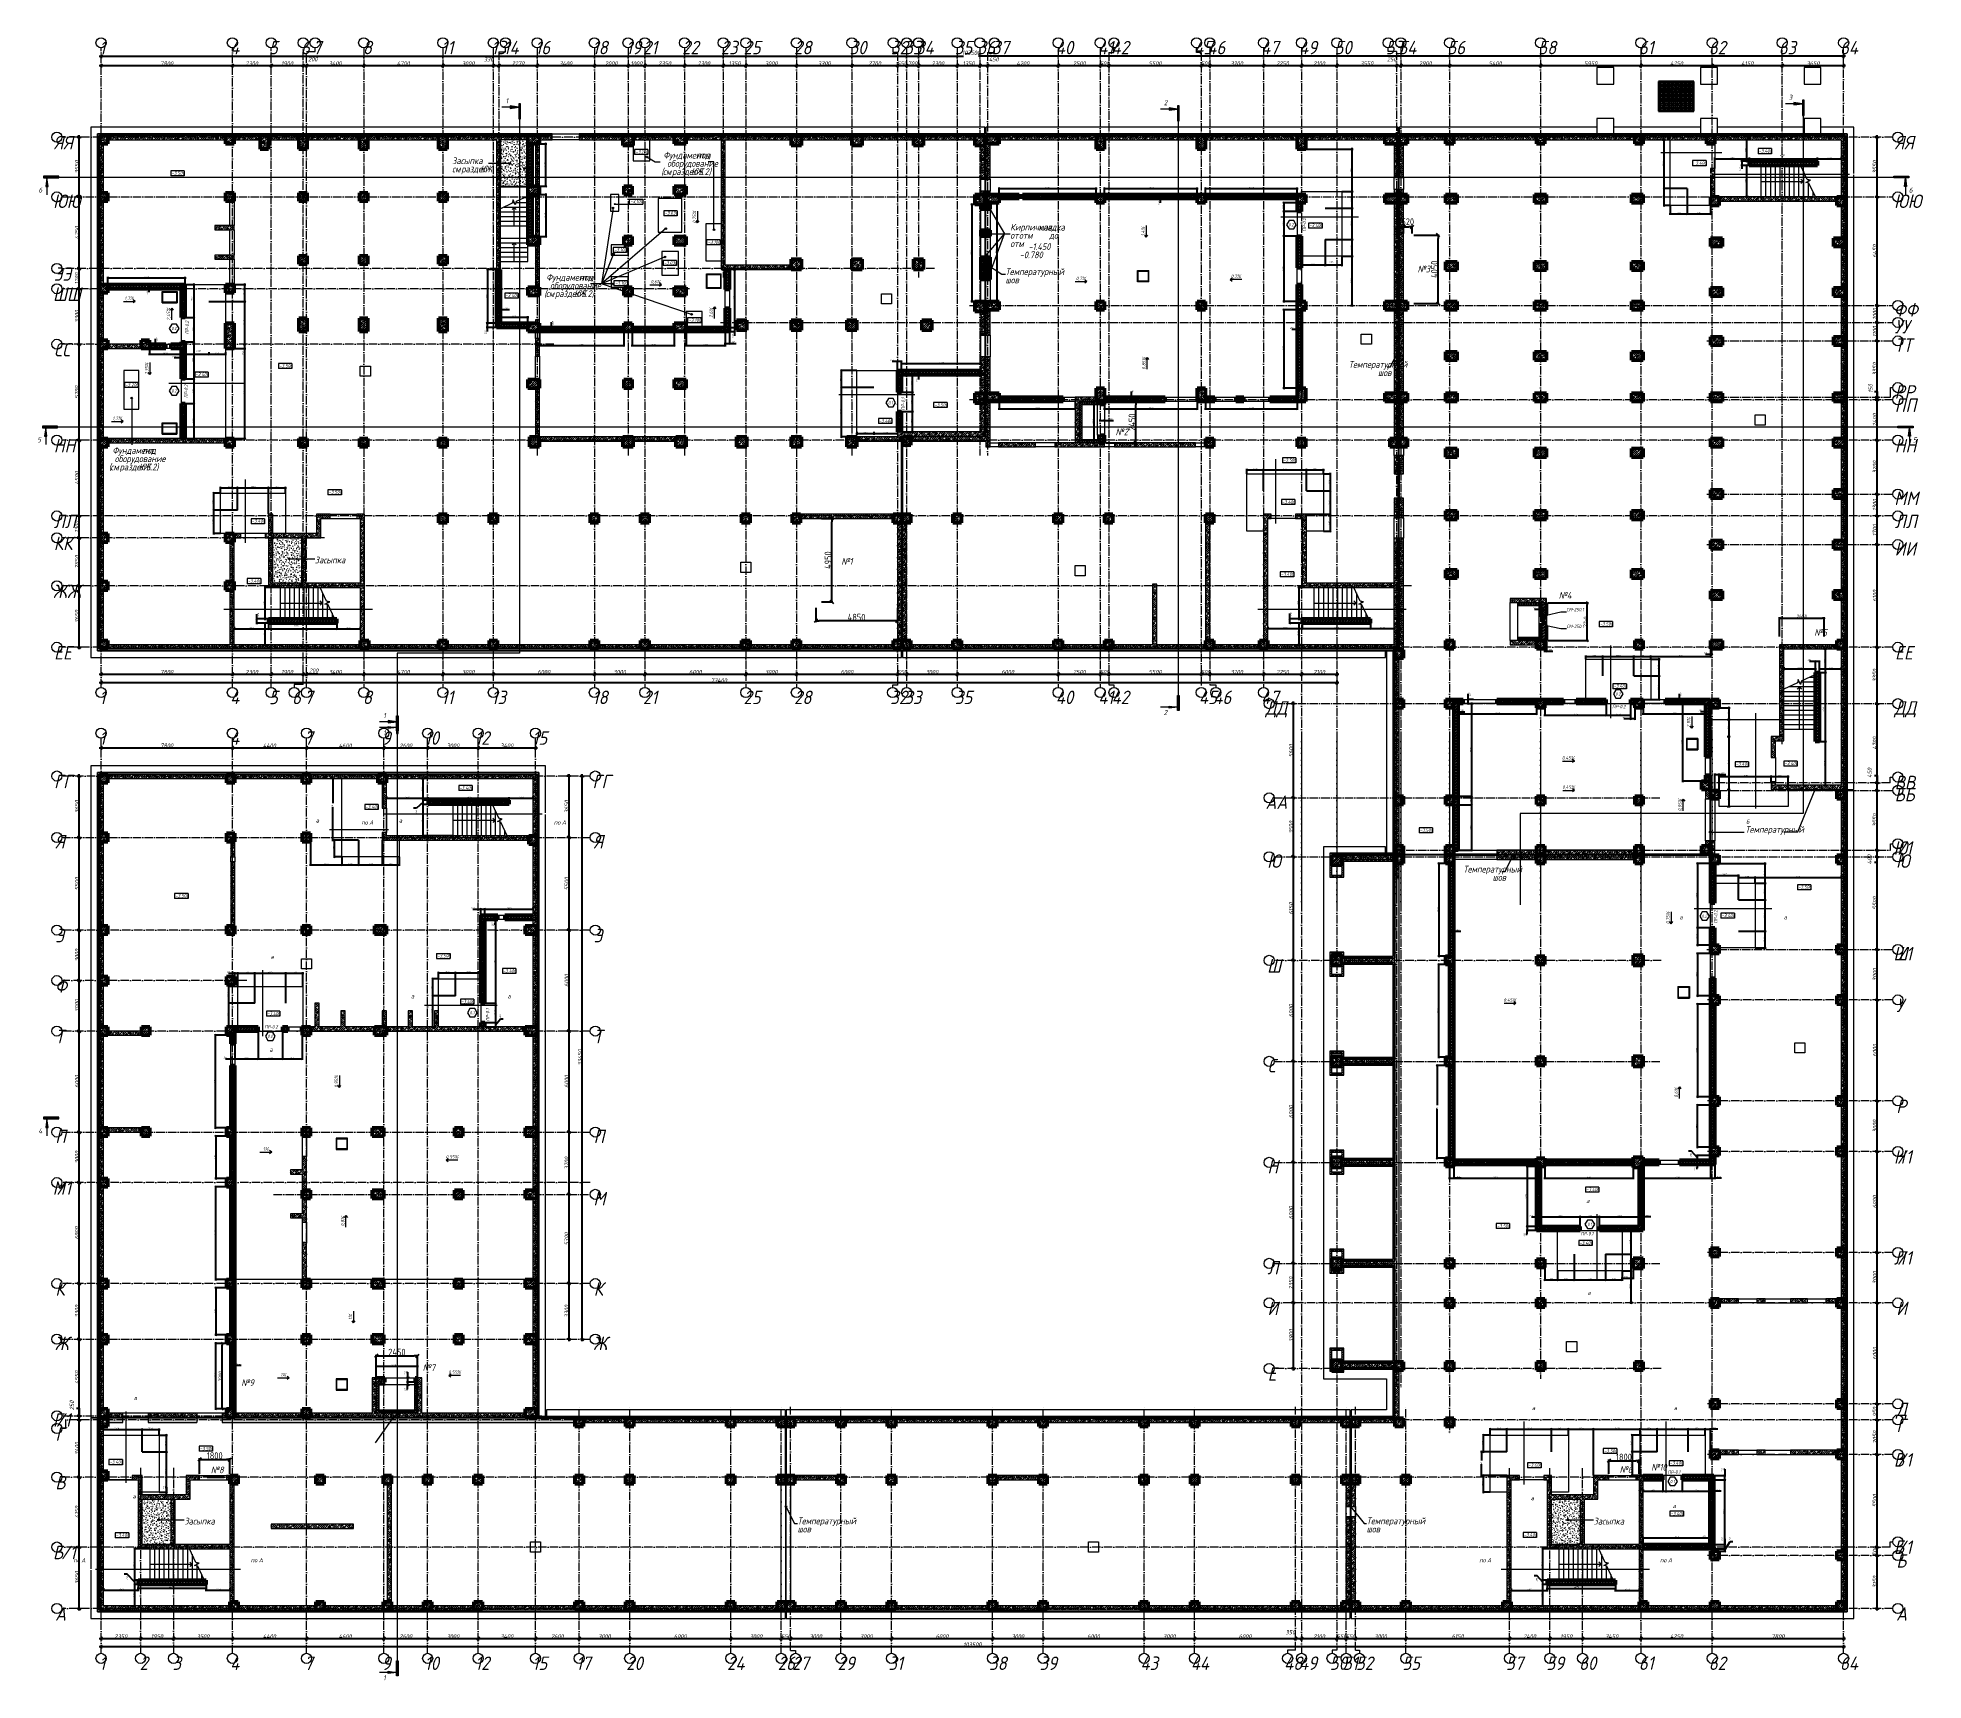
# Model space of a CAD drawing. Header units: millimetres. Extents: x -606178 to 312196, y -19338 to 632709.
# Drawn here: x -606178 to -494185, y 445708 to 543287 of the extents above; entities that cross this region are included whole.
import ezdxf

# ---------------------------------------------------------------- set-up
doc = ezdxf.new("R2010")
doc.units = ezdxf.units.MM
doc.linetypes.add('200_ШТРИХ_ш1п0_6_', pattern=[160, 100, -60])
doc.linetypes.add('50_200_ШТРИХ_1Т_ш5_п1_п1_', pattern=[700, 500, -100, 0, -100])
for name, color, linetype, lineweight in [('A-____-____-DIMS', 7, 'Continuous', 9), ('A-____-NOTE-TEXT', 7, 'Continuous', 9), ('A-DETL-GENF-OTLN-2', 7, 'Continuous', 5), ('A-DOOR-____-IDEN', 7, 'Continuous', 9), ('A-DOOR-____-OTLN', 7, 'Continuous', 9), ('A-FLOR-____-MCUT', 7, 'Continuous', 25), ('A-FLOR-____-OTLN', 7, 'Continuous', 9), ('A-FLOR-____-PATT-1', 7, 'Continuous', 9), ('A-FLOR-____-PATT-2', 7, 'Continuous', 9), ('A-GENM-____-IDEN', 7, 'Continuous', 9), ('A-GENM-____-MCUT', 7, 'Continuous', 25), ('A-GENM-____-OTLN', 7, 'Continuous', 9), ('A-GENM-____-OTLN-1', 7, 'Continuous', 25), ('A-WALL-____-MCUT', 7, 'Continuous', 13), ('A-WALL-____-MCUT-1', 7, 'Continuous', 9), ('A-WALL-____-MCUT-2', 7, 'Continuous', 50), ('A-WALL-____-MCUT-3', 7, 'Continuous', 9), ('A-WALL-____-OTLN', 7, 'Continuous', 9), ('A-WALL-____-PATT-1', 7, 'Continuous', 9), ('A-WALL-FNSH-MCUT-1', 7, 'Continuous', 9), ('G-____-____-DIMS', 7, 'Continuous', 9), ('G-____-____-SYMB', 7, 'Continuous', 9), ('G-____-____-TEXT', 7, 'Continuous', 9), ('S-BEAM-____-OTLN', 7, 'Continuous', 9), ('S-COLS-____-MCUT', 7, 'Continuous', 50), ('S-COLS-____-OTLN', 7, 'Continuous', 9), ('S-GRID-____-IDEN', 7, 'Continuous', 9), ('S-GRID-____-OTLN', 7, 'Continuous', 9), ('S-GRID-____-OTLN-1', 7, '50_200_ШТРИХ_1Т_ш5_п1_п1_', 9), ('S-STRS-____-MBND', 7, 'Continuous', 9), ('S-STRS-____-OTLN-1', 7, 'Continuous', 9)]:
    doc.layers.add(name, color=color, linetype=linetype, lineweight=lineweight)
for name, color, linetype, lineweight, true_color in [('A-DETL-GENF-OTLN-3', 9, 'Continuous', 9, 0x808080), ('A-DETL-GENF-OTLN-4', 9, '200_ШТРИХ_ш1п0_6_', 9, 0x808080), ('A-DETL-GENF-OTLN-5', 7, 'Continuous', 5, 0xc0c0c0), ('A-DOOR-____-OTLN-1', 7, 'Continuous', 9, 0xffffff), ('A-WALL-____-OTLN-1', 7, 'Continuous', 9, 0x800000), ('A-WALL-____-PATT-2', 7, 'Continuous', 9, 0x787878), ('A-WALL-____-PATT-3', 9, 'Continuous', 9, 0x808080), ('A-WALL-____-PATT-4', 9, 'Continuous', 9, 0x808080), ('G-____-____-SYMB-1', 9, 'Continuous', 9, 0x808080)]:
    doc.layers.add(name, color=color, linetype=linetype, lineweight=lineweight, true_color=true_color)
doc.styles.add('ISOCPEUR_I', font='isocpeui.ttf', dxfattribs={"width": 0.9, "height": 2.5})
doc.styles.add('ISOCPEUR_I_1', font='isocpeui.ttf', dxfattribs={"width": 0.85, "height": 2.5})
doc.styles.add('ISOCPEUR_I_2', font='isocpeui.ttf', dxfattribs={"width": 0.85, "height": 2.3})
doc.styles.add('ISOCPEUR_I_3', font='isocpeui.ttf', dxfattribs={"width": 0.85, "height": 2.2})
doc.styles.add('ISOCPEUR_I_4', font='isocpeui.ttf', dxfattribs={"width": 0.85, "height": 2})
doc.styles.add('ISOCPEUR_I_5', font='isocpeui.ttf', dxfattribs={"width": 0.85, "height": 2.1})
doc.styles.add('ISOCPEUR_I_6', font='isocpeui.ttf', dxfattribs={"width": 0.85, "height": 3.5})
doc.styles.add('ISOCPEUR_I_7', font='isocpeui.ttf', dxfattribs={"width": 0.9, "height": 90})
doc.styles.add('ISOCPEUR_I_9', font='isocpeui.ttf', dxfattribs={"width": 0.9, "height": 250})
doc.styles.add('СПДС', font='isocpeur.ttf', dxfattribs={"width": 0.9})
doc.dimstyles.new('ISO-1_8_0_9К_СРЕДНИЙ_Кладочные', dxfattribs={"dimscale": 304.8, "dimtxt": 89.638306, "dimasz": 0.246063, "dimexe": 0.19685, "dimexo": 0, "dimgap": 0, "dimtad": 1, "dimdec": 3, "dimrnd": 0.001, "dimdsep": 46, "dimtxsty": 'ISOCPEUR_I_7', "dimblk1": 'OBLIQUE', "dimblk2": 'OBLIQUE', "dimsah": 1, "dimcen": 0.09, "dimdle": 0.19685, "dimazin": 0, "dimtfac": 1, "dimtdec": 4, "dimtix": 1, "dimtmove": 2, "dimatfit": 3, "dimfxl": 1, "dimtvp": 1, "dimtolj": 1, "dimtzin": 0, "dimarcsym": 2})
doc.dimstyles.new('ISO-1_8_0_9К_СРЕДНИЙ_Кладочные_1', dxfattribs={"dimscale": 304.8, "dimtxt": 89.638306, "dimasz": 0.246063, "dimexe": 0.19685, "dimexo": 0, "dimgap": 0, "dimtad": 1, "dimdec": 3, "dimrnd": 0.001, "dimdsep": 46, "dimtxsty": 'ISOCPEUR_I_7', "dimblk1": 'OBLIQUE', "dimblk2": 'OBLIQUE', "dimsah": 1, "dimcen": 0.09, "dimdle": 0.19685, "dimazin": 0, "dimtfac": 1, "dimtdec": 4, "dimtix": 1, "dimtmove": 0, "dimatfit": 3, "dimfxl": 1, "dimtvp": 1, "dimtolj": 1, "dimtzin": 0, "dimarcsym": 2})
doc.dimstyles.new('ISO-1_8_0_9К_СРЕДНИЙ_Кладочные_2', dxfattribs={"dimscale": 304.8, "dimtxt": 89.638306, "dimasz": 0.246063, "dimexe": 0.19685, "dimexo": 0, "dimgap": 0, "dimtad": 1, "dimdec": 3, "dimrnd": 0.001, "dimdsep": 46, "dimtxsty": 'ISOCPEUR_I_7', "dimblk1": 'OBLIQUE', "dimblk2": 'OBLIQUE', "dimsah": 1, "dimcen": 0.09, "dimdle": 0.19685, "dimazin": 0, "dimtfac": 1, "dimtdec": 4, "dimtix": 1, "dimtmove": 1, "dimatfit": 3, "dimfxl": 1, "dimtvp": 1, "dimtolj": 1, "dimtzin": 0, "dimarcsym": 2})
doc.dimstyles.new('ISO-2_5_0_9К_БОЛЬШОЙ_ОСИ', dxfattribs={"dimscale": 304.8, "dimtxt": 248.995294, "dimasz": 0.492126, "dimexe": 0.393701, "dimexo": 0, "dimgap": 0, "dimtad": 1, "dimdec": 0, "dimzin": 0, "dimdsep": 46, "dimtxsty": 'ISOCPEUR_I_9', "dimblk1": 'OBLIQUE', "dimblk2": 'OBLIQUE', "dimsah": 1, "dimcen": 0.09, "dimdle": 0.393701, "dimazin": 0, "dimtfac": 1, "dimtdec": 4, "dimtix": 1, "dimtmove": 0, "dimatfit": 3, "dimfxl": 1, "dimtvp": 1, "dimtolj": 1, "dimtzin": 0, "dimarcsym": 2})
doc.dimstyles.new('ISO-2_5_0_9К_БОЛЬШОЙ_ОСИ_1', dxfattribs={"dimscale": 304.8, "dimtxt": 248.995294, "dimasz": 0.492126, "dimexe": 0.393701, "dimexo": 0, "dimgap": 0, "dimtad": 1, "dimdec": 0, "dimzin": 0, "dimdsep": 46, "dimtxsty": 'ISOCPEUR_I_9', "dimblk1": 'OBLIQUE', "dimblk2": 'OBLIQUE', "dimsah": 1, "dimcen": 0.09, "dimdle": 0.393701, "dimazin": 0, "dimtfac": 1, "dimtdec": 4, "dimtix": 1, "dimtmove": 1, "dimatfit": 3, "dimfxl": 1, "dimtvp": 1, "dimtolj": 1, "dimtzin": 0, "dimarcsym": 2})
doc.dimstyles.new('ISO-2_5_0_9К_БОЛЬШОЙ_ОСИ_2', dxfattribs={"dimscale": 304.8, "dimtxt": 248.995294, "dimasz": 0.492126, "dimexe": 0.393701, "dimexo": 0, "dimgap": 0, "dimtad": 1, "dimdec": 0, "dimzin": 0, "dimdsep": 46, "dimtxsty": 'ISOCPEUR_I_9', "dimblk1": 'OBLIQUE', "dimblk2": 'OBLIQUE', "dimsah": 1, "dimcen": 0.09, "dimdle": 0.393701, "dimazin": 0, "dimtfac": 1, "dimtdec": 4, "dimtix": 1, "dimtmove": 2, "dimatfit": 3, "dimfxl": 1, "dimtvp": 1, "dimtolj": 1, "dimtzin": 0, "dimarcsym": 2})
doc.dimstyles.new('Размера А3', dxfattribs={"dimtxt": 200, "dimasz": 100, "dimexe": 70, "dimexo": 100, "dimgap": 20, "dimtad": 1, "dimdec": 0, "dimrnd": 10, "dimzin": 0, "dimdsep": 46, "dimtxsty": 'СПДС', "dimblk": 'ARROWHEAD_6', "dimcen": 1, "dimclrd": 256, "dimclre": 256, "dimclrt": 256, "dimazin": 0, "dimtfac": 1, "dimtdec": 0, "dimtmove": 2, "dimatfit": 3, "dimfxl": 1, "dimtolj": 1, "dimtzin": 0, "dimarcsym": 0})
pattern_1 = [(45, (-600067.05, 451794.26), (-114.04925, 114.04925), []), (45, (-599953, 451794.26), (-114.04925, 114.04925), [201.612, -40.322, 3.353, -36.97])]
pattern_2 = [(0, (-600067.05, 451794.26), (120.967, 69.841), [80.645, -161.29]), (120, (-600067.05, 451794.26), (-120.96808, 69.84086), [80.645, -161.29]), (60, (-600067.05, 451794.26), (-8e-05, 139.68186), [0, -161.29, 80.645, 0])]
pattern_3 = [(45, (-600067.05, 451794.26), (-70.71068, 70.71068), []), (135, (-600067.05, 451794.26), (-70.71068, -70.71068), [])]
pattern_4 = [(45, (-600067.05, 451794.26), (-114.04925, 114.04925), []), (45, (-599953, 451794.26), (-114.04925, 114.04925), [201.612, -40.322, 3.353, -36.97])]
pattern_5 = [(0, (-600067.05, 451794.26), (120.968, 69.841), [80.645, -161.29]), (120, (-600067.05, 451794.26), (-120.96808, 69.84086), [80.645, -161.29]), (60, (-600067.05, 451794.26), (-8e-05, 139.68186), [0, -161.29, 80.645, 0])]
pattern_6 = [(45, (-600067.05, 451794.26), (-70.7107, 70.7107), []), (135, (-600067.05, 451794.26), (-70.7107, -70.7107), [])]
pattern_7 = [(45, (-71050, -42631.04), (-114.04925, 114.04925), []), (45, (-70935.95, -42631.04), (-114.04925, 114.04925), [201.613, -40.323, 3.353, -36.97])]
pattern_8 = [(45, (-89000, -42681.04), (-114.04925, 114.04925), []), (45, (-88885.95, -42681.04), (-114.04925, 114.04925), [201.613, -40.323, 3.353, -36.97])]
pattern_9 = [(45, (-77750, -42681.04), (-114.04925, 114.04925), []), (45, (-77635.95, -42681.04), (-114.04925, 114.04925), [201.613, -40.323, 3.353, -36.97])]
pattern_10 = [(45, (-83150, -42681.04), (-114.04925, 114.04925), []), (45, (-83035.95, -42681.04), (-114.04925, 114.04925), [201.613, -40.323, 3.353, -36.97])]
pattern_11 = [(45, (-600067.05, 451794.26), (-85.53659, 85.53659), []), (45, (-600010.02, 451794.26), (-85.53659, 85.53659), [])]
pattern_12 = [(45, (-89000, -46181.04), (-114.04925, 114.04925), []), (45, (-88885.95, -46181.04), (-114.04925, 114.04925), [201.613, -40.323, 3.353, -36.97])]
pattern_13 = [(45, (-83150, -46181.04), (-114.04925, 114.04925), []), (45, (-83035.95, -46181.04), (-114.04925, 114.04925), [201.613, -40.323, 3.353, -36.97])]
pattern_14 = [(45, (-74750, -43231.04), (-114.04925, 114.04925), []), (45, (-74635.95, -43231.04), (-114.04925, 114.04925), [201.613, -40.323, 3.353, -36.97])]
pattern_15 = [(315, (-46181.04, 74750), (114.04925, 114.04925), []), (315, (-46181.04, 74635.95), (114.04925, 114.04925), [201.613, -40.323, 3.353, -36.97])]
pattern_16 = [(45, (-77750, -46181.04), (-114.04925, 114.04925), []), (45, (-77635.95, -46181.04), (-114.04925, 114.04925), [201.613, -40.323, 3.353, -36.97])]
pattern_17 = [(45, (-101000, -46531.04), (-114.04925, 114.04925), []), (45, (-100885.95, -46531.04), (-114.04925, 114.04925), [201.613, -40.323, 3.353, -36.97])]
pattern_18 = [(45, (-93500, -46531.04), (-114.04925, 114.04925), []), (45, (-93385.95, -46531.04), (-114.04925, 114.04925), [201.613, -40.323, 3.353, -36.97])]
pattern_19 = [(45, (-101000, -42681.04), (-114.04925, 114.04925), []), (45, (-100885.95, -42681.04), (-114.04925, 114.04925), [201.613, -40.323, 3.353, -36.97])]
pattern_20 = [(45, (-93500, -42681.04), (-114.04925, 114.04925), []), (45, (-93385.95, -42681.04), (-114.04925, 114.04925), [201.613, -40.323, 3.353, -36.97])]
pattern_21 = [(45, (-77750, -43231.04), (-114.04925, 114.04925), []), (45, (-77635.95, -43231.04), (-114.04925, 114.04925), [201.613, -40.323, 3.353, -36.97])]
pattern_22 = [(45, (-74750, -42681.04), (-114.04925, 114.04925), []), (45, (-74635.95, -42681.04), (-114.04925, 114.04925), [201.613, -40.323, 3.353, -36.97])]
pattern_23 = [(45, (-83150, -43231.04), (-114.04925, 114.04925), []), (45, (-83035.95, -43231.04), (-114.04925, 114.04925), [201.613, -40.323, 3.353, -36.97])]
pattern_24 = [(45, (-89000, -43231.04), (-114.04925, 114.04925), []), (45, (-88885.95, -43231.04), (-114.04925, 114.04925), [201.613, -40.323, 3.353, -36.97])]
pattern_25 = [(45, (-92950, -43231.04), (-114.04925, 114.04925), []), (45, (-92835.95, -43231.04), (-114.04925, 114.04925), [201.613, -40.323, 3.353, -36.97])]
pattern_26 = [(45, (-92950, -47081.04), (-114.04925, 114.04925), []), (45, (-92835.95, -47081.04), (-114.04925, 114.04925), [201.613, -40.323, 3.353, -36.97])]
pattern_27 = [(0, (-600067.05, 451794.26), (406.4, 101.6), [33.528, -271.272, 33.528, -271.272, -1625.6]), (0, (-600067.05, 451794.26), (406.4, 101.6), [-609.6, 33.528, -576.072, 33.528, -271.272, -711.2]), (0, (-600067.05, 451794.26), (406.4, 101.6), [-1524, 33.528, -169.672, 33.528, -474.472]), (120, (-599914.65, 451845.06), (-291.18818, 301.15272), [33.528, -271.272, 33.528, -271.272, -1625.6]), (120, (-599914.65, 451845.06), (-291.18818, 301.15272), [-609.6, 33.528, -576.072, 33.528, -271.272, -711.2]), (120, (-599914.65, 451845.06), (-291.18818, 301.15272), [-1524, 33.528, -169.672, 33.528, -474.472]), (240, (-599863.85, 452048.26), (-115.21182, -402.75272), [33.528, -271.272, 33.528, -271.272, -1625.6]), (240, (-599863.85, 452048.26), (-115.21182, -402.75272), [-609.6, 33.528, -576.072, 33.528, -271.272, -711.2]), (240, (-599863.85, 452048.26), (-115.21182, -402.75272), [-1524, 33.528, -169.672, 33.528, -474.472])]
pattern_28 = [(0, (-600067.047, 451794.26), (81.28, 20.32), [3.353, -57.607, 3.353, -57.607, -325.12]), (0, (-600067.047, 451794.26), (81.28, 20.32), [-121.92, 3.353, -118.567, 3.353, -57.607, -142.24]), (0, (-600067.047, 451794.26), (81.28, 20.32), [-304.8, 3.353, -37.287, 3.353, -98.247]), (120, (-600036.567, 451804.42), (-58.2376362, 60.230545), [3.353, -57.607, 3.353, -57.607, -325.12]), (120, (-600036.567, 451804.42), (-58.2376362, 60.230545), [-121.92, 3.353, -118.567, 3.353, -57.607, -142.24]), (120, (-600036.567, 451804.42), (-58.2376362, 60.230545), [-304.8, 3.353, -37.287, 3.353, -98.247]), (240, (-600026.407, 451845.06), (-23.0423638, -80.550545), [3.353, -57.607, 3.353, -57.607, -325.12]), (240, (-600026.407, 451845.06), (-23.0423638, -80.550545), [-121.92, 3.353, -118.567, 3.353, -57.607, -142.24]), (240, (-600026.407, 451845.06), (-23.0423638, -80.550545), [-304.8, 3.353, -37.287, 3.353, -98.247])]
pattern_29 = [(45, (-600067.05, 451794.26), (-85.53659, 85.53659), []), (45, (-600010.02, 451794.26), (-85.53659, 85.53659), [])]
pattern_30 = [(0, (-600067.05, 451794.26), (406.4, 101.6), [33.528, -271.272, 33.528, -271.272, -1625.6]), (0, (-600067.05, 451794.26), (406.4, 101.6), [-609.6, 33.528, -576.072, 33.528, -271.272, -711.2]), (0, (-600067.05, 451794.26), (406.4, 101.6), [-1524, 33.528, -169.672, 33.528, -474.472]), (120, (-599914.65, 451845.06), (-291.18818, 301.15272), [33.528, -271.272, 33.528, -271.272, -1625.6]), (120, (-599914.65, 451845.06), (-291.18818, 301.15272), [-609.6, 33.528, -576.072, 33.528, -271.272, -711.2]), (120, (-599914.65, 451845.06), (-291.18818, 301.15272), [-1524, 33.528, -169.672, 33.528, -474.472]), (240, (-599863.85, 452048.26), (-115.21182, -402.75272), [33.528, -271.272, 33.528, -271.272, -1625.6]), (240, (-599863.85, 452048.26), (-115.21182, -402.75272), [-609.6, 33.528, -576.072, 33.528, -271.272, -711.2]), (240, (-599863.85, 452048.26), (-115.21182, -402.75272), [-1524, 33.528, -169.672, 33.528, -474.472])]
pattern_31 = [(0, (-600067.047, 451794.26), (81.28, 20.32), [3.353, -57.607, 3.353, -57.607, -325.12]), (0, (-600067.047, 451794.26), (81.28, 20.32), [-121.92, 3.353, -118.567, 3.353, -57.607, -142.24]), (0, (-600067.047, 451794.26), (81.28, 20.32), [-304.8, 3.353, -37.287, 3.353, -98.247]), (120, (-600036.567, 451804.42), (-58.237636, 60.230545), [3.353, -57.607, 3.353, -57.607, -325.12]), (120, (-600036.567, 451804.42), (-58.237636, 60.230545), [-121.92, 3.353, -118.567, 3.353, -57.607, -142.24]), (120, (-600036.567, 451804.42), (-58.237636, 60.230545), [-304.8, 3.353, -37.287, 3.353, -98.247]), (240, (-600026.407, 451845.06), (-23.042364, -80.550545), [3.353, -57.607, 3.353, -57.607, -325.12]), (240, (-600026.407, 451845.06), (-23.042364, -80.550545), [-121.92, 3.353, -118.567, 3.353, -57.607, -142.24]), (240, (-600026.407, 451845.06), (-23.042364, -80.550545), [-304.8, 3.353, -37.287, 3.353, -98.247])]

msp = doc.modelspace()

# ---------------------------------------------------------------- texts
at = {"layer": 'A-____-NOTE-TEXT', "char_height": 250, "attachment_point": 1, "style": 'ISOCPEUR_I'}
for s, insert, width in [('\\fISOCPEUR|b0|i1|c204|p34|;\\W.9;а', (-589657.3137, 496915.0988), 223.670813), ('по', (-586957.5215, 496793.7644), 404.0505), ('\\fISOCPEUR|b0|i1|c204|p34|;\\W.9;А', (-586481.2715, 496793.7644), 252.531563), ('\\fISOCPEUR|b0|i1|c204|p34|;\\W.9;а', (-584721.2802, 496915.0988), 223.670813), ('по', (-575521.4724, 496793.7644), 404.0505), ('\\fISOCPEUR|b0|i1|c204|p34|;\\W.9;А', (-575045.2224, 496793.7644), 252.531563), ('\\fISOCPEUR|b0|i1|c204|p34|;\\W.9;б', (-504704.108, 496832.0338), 202.02525), ('\\fISOCPEUR|b0|i1|c204|p34|;\\W.9;а', (-508669.4647, 491166.7549), 223.670813), ('\\fISOCPEUR|b0|i1|c204|p34|;\\W.9;а', (-502473.8156, 491166.7549), 223.670813), ('\\fISOCPEUR|b0|i1|c204|p34|;\\W.9;а', (-592349.2292, 488817.5599), 223.670813), ('\\fISOCPEUR|b0|i1|c204|p34|;\\W.9;а', (-584007.3137, 486465.0988), 223.670813), ('\\fISOCPEUR|b0|i1|c204|p34|;\\W.9;а', (-578271.2802, 486465.0988), 223.670813), ('\\fISOCPEUR|b0|i1|c204|p34|;\\W.9;а', (-592413.9981, 483307.7336), 223.670813), ('\\fISOCPEUR|b0|i1|c204|p34|;\\W.9;а', (-514203.9374, 474314.3676), 223.670813), ('\\fISOCPEUR|b0|i1|c204|p34|;\\W.9;а', (-514139.1685, 468844.5413), 223.670813), ('\\fISOCPEUR|b0|i1|c204|p34|;\\W.9;а', (-600479.2292, 462604.3676), 223.670813), ('\\fISOCPEUR|b0|i1|c204|p34|;\\W.9;а', (-517429.2292, 462007.5599), 223.670813), ('\\fISOCPEUR|b0|i1|c204|p34|;\\W.9;а', (-509009.2292, 462007.5599), 223.670813), ('\\fISOCPEUR|b0|i1|c204|p34|;\\W.9;а', (-600543.9981, 456757.7336), 223.670813), ('\\fISOCPEUR|b0|i1|c204|p34|;\\W.9;а', (-517493.9981, 456657.7336), 223.670813), ('\\fISOCPEUR|b0|i1|c204|p34|;\\W.9;а', (-509073.9981, 456194.5413), 223.670813), ('по', (-604058.6875, 452967.9913), 404.0505), ('\\fISOCPEUR|b0|i1|c204|p34|;\\W.9;А', (-603582.4375, 452967.9913), 252.531563), ('по', (-593522.254, 452967.9913), 404.0505), ('\\fISOCPEUR|b0|i1|c204|p34|;\\W.9;А', (-593046.004, 452967.9913), 252.531563), ('по', (-520558.6875, 452967.9913), 404.0505), ('\\fISOCPEUR|b0|i1|c204|p34|;\\W.9;А', (-520082.4375, 452967.9913), 252.531563), ('по', (-509822.254, 452967.9913), 404.0505), ('\\fISOCPEUR|b0|i1|c204|p34|;\\W.9;А', (-509346.004, 452967.9913), 252.531563)]:
    msp.add_mtext(s, dxfattribs=dict(at, insert=insert, width=width))
at = {"layer": 'A-DOOR-____-IDEN', "char_height": 180, "attachment_point": 1}
for s, insert, width, style in [('0.2', (-531882.2324, 532264.6847), 353.544187, 'ISOCPEUR_I_4'), ('0.2', (-598239.5409, 526109.1207), 353.544187, 'ISOCPEUR_I_4'), ('0.2', (-598239.5409, 522399.1207), 353.544187, 'ISOCPEUR_I_4'), ('0.1', (-555662.2852, 521691.6637), 310.253062, 'ISOCPEUR_I_4'), ('0.2', (-512467.836, 504389.4125), 353.544187, 'ISOCPEUR_I_4'), ('0.2', (-507337.836, 491199.1207), 353.544187, 'ISOCPEUR_I_6'), ('0.1', (-580510.4944, 485455.7895), 310.253062, 'ISOCPEUR_I_6'), ('0.2', (-592527.836, 484059.1207), 353.544187, 'ISOCPEUR_I_6'), ('0.1', (-514139.836, 472889.1207), 310.253062, 'ISOCPEUR_I_6'), ('0.1', (-509219.836, 457609.1207), 310.253062, 'ISOCPEUR_I_6')]:
    msp.add_mtext(s, dxfattribs=dict(at, insert=insert, width=width, style=style))
at = {"layer": 'A-GENM-____-IDEN', "char_height": 200, "attachment_point": 1, "rotation": 90, "style": 'ISOCPEUR_I_2'}
for s, insert, width in [('ПР', (-531043.327, 531774.0261), 375.18975), ('-0.2', (-531043.327, 532083.5886), 548.35425), ('-0.2', (-597406.6707, 525986.857), 548.35425), ('ПР', (-597406.6707, 525677.2945), 375.18975), ('ПР', (-597466.6707, 521888.0879), 375.18975), ('-0.2', (-597466.6707, 522197.6504), 548.35425), ('ПР', (-554878.2981, 521158.4306), 375.18975), ('-0.1', (-554878.2981, 521467.9931), 505.063125), ('ПР', (-506614.1673, 490664.1973), 375.18975), ('-0.2', (-506614.1673, 490973.7598), 548.35425), ('ПР', (-579559.1371, 484866.7621), 375.18975), ('-0.1', (-579559.1371, 485176.3246), 505.063125)]:
    msp.add_mtext(s, dxfattribs=dict(at, insert=insert, width=width))
at = {"layer": 'A-GENM-____-IDEN', "char_height": 200, "attachment_point": 1, "style": 'ISOCPEUR_I_2'}
for s, insert, width in [('СМ', (-515373.784, 509414.7292), 367.974562), ('-250.1', (-515070.1746, 509414.7292), 822.531375), ('СМ', (-515373.784, 508414.7292), 367.974562), ('-250.1', (-515070.1746, 508414.7292), 822.531375), ('ПР', (-512660.9525, 503655.2269), 375.18975), ('-0.2', (-512351.39, 503655.2269), 548.35425), ('ПР', (-592705.0536, 484627.4173), 375.18975), ('-0.2', (-592395.4911, 484627.4173), 548.35425), ('ПР', (-514529.5658, 472340.3749), 375.18975), ('-0.1', (-514220.0033, 472340.3749), 505.063125), ('ПР', (-509367.5036, 458177.4173), 375.18975), ('-0.1', (-509057.9411, 458177.4173), 505.063125)]:
    msp.add_mtext(s, dxfattribs=dict(at, insert=insert, width=width))
at = {"layer": 'G-____-____-DIMS', "char_height": 200, "attachment_point": 1, "line_spacing_factor": 1.149209}
for s, insert, width, style in [('-3,100', (-570666.69, 536608.0998), 798.352111, 'ISOCPEUR_I_2'), ('-3,400', (-503961.2251, 536658.217), 865.279833, 'ISOCPEUR_I_2'), ('-3,500', (-598229.4815, 535343.042), 841.377075, 'ISOCPEUR_I_2'), ('-3,400', (-507850.6616, 535944.5216), 865.279833, 'ISOCPEUR_I_2'), ('-3,100', (-570976.9423, 533665.4047), 798.352111, 'ISOCPEUR_I_2'), ('-3,030', (-568942.9201, 532966.8283), 841.377075, 'ISOCPEUR_I_2'), ('-3,400', (-530652.3891, 532237.4052), 865.279833, 'ISOCPEUR_I_2'), ('-3,100', (-566378.283, 531238.8646), 798.352111, 'ISOCPEUR_I_2'), ('-3,100', (-571937.7351, 530789.1421), 798.352111, 'ISOCPEUR_I_2'), ('-3,030', (-568981.7865, 530013.0498), 841.377075, 'ISOCPEUR_I_2'), ('-3,100', (-571883.999, 528806.6858), 798.352111, 'ISOCPEUR_I_2'), ('0,6%', (-569767.1936, 528896.0377), 707.521631, 'ISOCPEUR_I_3'), ('0,7%', (-544509.8626, 529087.6157), 707.521631, 'ISOCPEUR_I_3'), ('0,7%', (-535305.828, 529215.313), 707.521631, 'ISOCPEUR_I_3'), ('1,7%', (-601015.9462, 527912.4593), 657.32584, 'ISOCPEUR_I_3'), ('-3,400', (-578396.7531, 528080.2514), 865.279833, 'ISOCPEUR_I_2'), ('-3,100', (-567514.2777, 526603.5549), 798.352111, 'ISOCPEUR_I_2'), ('-3,400', (-596806.1785, 523389.0476), 865.279833, 'ISOCPEUR_I_2'), ('-3,500', (-591825.616, 523896.8669), 841.377075, 'ISOCPEUR_I_2'), ('-3,200', (-600969.9887, 522760.8937), 841.377075, 'ISOCPEUR_I_2'), ('1,7%', (-601725.4543, 520781.0241), 657.32584, 'ISOCPEUR_I_3'), ('-3,500', (-552913.6548, 521574.384), 841.377075, 'ISOCPEUR_I_2'), ('-3,400', (-556208.8983, 520622.5283), 865.279833, 'ISOCPEUR_I_2'), ('-3,500', (-532204.5319, 518292.3277), 841.377075, 'ISOCPEUR_I_2'), ('-3,500', (-588893.0358, 516398.4382), 841.377075, 'ISOCPEUR_I_2'), ('-3,400', (-532269.1695, 515809.7355), 865.279833, 'ISOCPEUR_I_2'), ('-3,400', (-593459.0741, 514675.364), 865.279833, 'ISOCPEUR_I_2'), ('-3,400', (-593691.6625, 511112.3108), 865.279833, 'ISOCPEUR_I_2'), ('-3,400', (-532341.1275, 511518.548), 865.279833, 'ISOCPEUR_I_2'), ('-3,500', (-513395.3633, 508560.2017), 841.377075, 'ISOCPEUR_I_2'), ('-3,400', (-512577.1571, 504867.878), 865.279833, 'ISOCPEUR_I_2'), ('0,45%', (-515638.4076, 500604.5953), 905.914521, 'ISOCPEUR_I_3'), ('-3,400', (-505319.3756, 500234.5411), 865.279833, 'ISOCPEUR_I_2'), ('-3,400', (-502427.0761, 500275.9659), 865.279833, 'ISOCPEUR_I_2'), ('-3,400', (-581129.4111, 498824.5389), 865.279833, 'ISOCPEUR_I_2'), ('0,45%', (-515623.2958, 498866.7388), 905.914521, 'ISOCPEUR_I_5'), ('-3,400', (-586711.0534, 497702.7519), 865.279833, 'ISOCPEUR_I_2'), ('-3,500', (-524085.3275, 496309.2029), 841.377075, 'ISOCPEUR_I_2'), ('-3,500', (-501609.8577, 492931.7134), 841.377075, 'ISOCPEUR_I_2'), ('-3,500', (-597998.1504, 492415.9916), 841.377075, 'ISOCPEUR_I_2'), ('-3,400', (-506161.9566, 491244.9282), 865.279833, 'ISOCPEUR_I_2'), ('-3,500', (-582440.0674, 488849.5814), 841.377075, 'ISOCPEUR_I_2'), ('-3,400', (-578537.7474, 487958.7682), 865.279833, 'ISOCPEUR_I_2'), ('-3,400', (-581028.8974, 486131.5886), 865.279833, 'ISOCPEUR_I_2'), ('0,45%', (-519109.5922, 486217.7481), 905.914521, 'ISOCPEUR_I_5'), ('-3,400', (-592548.4917, 485418.5335), 865.279833, 'ISOCPEUR_I_2'), ('1%', (-592796.3807, 477375.4305), 396.78578, 'ISOCPEUR_I_5'), ('0,55%', (-581933.3367, 476905.9931), 882.011763, 'ISOCPEUR_I_5'), ('-3,400', (-514207.1794, 474963.6719), 865.279833, 'ISOCPEUR_I_2'), ('-3,500', (-519506.0235, 472806.944), 841.377075, 'ISOCPEUR_I_2'), ('-3,400', (-514607.0559, 471791.2628), 865.279833, 'ISOCPEUR_I_2'), ('1%', (-591755.4415, 463958.5292), 396.78578, 'ISOCPEUR_I_5'), ('0,55%', (-581786.7443, 464113.8251), 882.011763, 'ISOCPEUR_I_5'), ('-3,500', (-596544.325, 459574.6281), 841.377075, 'ISOCPEUR_I_2'), ('-3,500', (-513141.7241, 459442.4627), 841.377075, 'ISOCPEUR_I_2'), ('-3,400', (-601911.7491, 458778.6172), 865.279833, 'ISOCPEUR_I_2'), ('-3,400', (-517645.7513, 458586.6477), 865.279833, 'ISOCPEUR_I_2'), ('-3,400', (-509237.0932, 458715.599), 865.279833, 'ISOCPEUR_I_2'), ('-3,400', (-509193.4023, 455712.7513), 865.279833, 'ISOCPEUR_I_2'), ('-3,400', (-601531.5935, 454430.7135), 865.279833, 'ISOCPEUR_I_2'), ('-3,400', (-517911.2518, 454452.8951), 865.279833, 'ISOCPEUR_I_2')]:
    msp.add_mtext(s, dxfattribs=dict(at, insert=insert, width=width, style=style))
at = {"layer": 'G-____-____-DIMS', "char_height": 200, "attachment_point": 1, "rotation": 90, "line_spacing_factor": 1.149209}
for s, insert, width, style in [('0,75%', (-567272.7218, 532271.0035), 882.011763, 'ISOCPEUR_I_3'), ('1,4%', (-540625.2651, 531504.0769), 681.228598, 'ISOCPEUR_I_3'), ('2,45%', (-598510.7704, 526494.8652), 905.914521, 'ISOCPEUR_I_3'), ('2,6%', (-566280.871, 526653.4552), 707.521631, 'ISOCPEUR_I_3'), ('0,85%', (-540578.2849, 523577.6633), 882.011763, 'ISOCPEUR_I_3'), ('1,35%', (-599809.2956, 523288.3664), 831.815972, 'ISOCPEUR_I_3'), ('2,9%', (-508224.8845, 502316.2938), 707.521631, 'ISOCPEUR_I_3'), ('0,95%', (-508740.7484, 497334.8684), 882.011763, 'ISOCPEUR_I_3'), ('0,95%', (-508740.7484, 497334.8684), 882.011763, 'ISOCPEUR_I_5'), ('0,75%', (-509453.1997, 490638.0093), 882.011763, 'ISOCPEUR_I_5'), ('0,95%', (-588548.8974, 480915.312), 882.011763, 'ISOCPEUR_I_5'), ('0,6%', (-508963.5801, 480327.5841), 707.521631, 'ISOCPEUR_I_5'), ('0,8%', (-588167.4796, 472680.1628), 707.521631, 'ISOCPEUR_I_5'), ('1%', (-587705.5851, 467123.6645), 396.78578, 'ISOCPEUR_I_5')]:
    msp.add_mtext(s, dxfattribs=dict(at, insert=insert, width=width, style=style))
at = {"layer": 'G-____-____-SYMB', "char_height": 300, "attachment_point": 1}
for s, insert, width, style in [('\\fISOCPEUR|b0|i1|c204|p34|;3', (-502179.4763, 539896.2223), 256.54, 'ISOCPEUR_I_1'), ('\\fISOCPEUR|b0|i1|c204|p34|;1', (-578388.1763, 539688.6951), 184.388125, 'ISOCPEUR_I_1'), ('\\fISOCPEUR|b0|i1|c204|p34|;2', (-539293.3676, 539576.4567), 256.54, 'ISOCPEUR_I_1'), ('\\fISOCPEUR|b0|i1|c204|p34|;6', (-606128.9163, 534389.5053), 256.54, 'ISOCPEUR_I_1'), ('\\fISOCPEUR|b0|i1|c204|p34|;6', (-495043.0551, 534381.0349), 256.54, 'ISOCPEUR_I_1'), ('\\fISOCPEUR|b0|i1|c204|p34|;5', (-606202.3868, 519551.4947), 256.54, 'ISOCPEUR_I_1'), ('\\fISOCPEUR|b0|i1|c204|p34|;5', (-494801.9945, 519543.0243), 256.54, 'ISOCPEUR_I_1'), ('\\fISOCPEUR|b0|i1|c204|p34|;1', (-585651.9053, 503175.6806), 184.388125, 'ISOCPEUR_I_4'), ('\\fISOCPEUR|b0|i1|c204|p34|;2', (-539301.838, 503346.6927), 256.54, 'ISOCPEUR_I_1'), ('\\fISOCPEUR|b0|i1|c204|p34|;1', (-585660.3757, 502143.3395), 184.388125, 'ISOCPEUR_I_1'), ('\\fISOCPEUR|b0|i1|c204|p34|;4', (-606144.8841, 478491.4947), 296.624375, 'ISOCPEUR_I_4'), ('\\fISOCPEUR|b0|i1|c204|p34|;1', (-585660.3757, 446006.9022), 184.388125, 'ISOCPEUR_I_4')]:
    msp.add_mtext(s, dxfattribs=dict(at, insert=insert, width=width, style=style))
at = {"layer": 'G-____-____-TEXT', "char_height": 400, "attachment_point": 1, "style": 'ISOCPEUR_I'}
for s, insert, width in [('Фундаменты', (-569018.3823, 536508.0504), 2215.062562), ('Засыпка', (-581563.07, 536174.6971), 1464.683063), ('см', (-581563.07, 535685.2179), 396.835312), ('. ', (-581235.6481, 535685.2179), 259.74675), ('раздел', (-581021.3356, 535685.2179), 1219.366687), ('КЖ', (-579872.3825, 535685.2179), 505.063125), ('\\fISOCPEUR|b0|i1|c204|p34|;\\W.9;(', (-569137.4448, 535529.0921), 115.443), ('см', (-569042.1948, 535529.0921), 396.835312), ('оборудование', (-568792.1636, 536018.5713), 2445.948563), ('раздел', (-568500.4605, 535529.0921), 1219.366687), ('КЖ', (-567351.5073, 535529.0921), 505.063125), ('под', (-567047.898, 536508.0504), 606.07575), ('5.2)', (-566934.7886, 535529.0921), 606.07575), ('. ', (-568714.773, 535529.0921), 259.74675), ('Кирпичная', (-548411.6706, 532232.2682), 1861.518375), ('кладка', (-546732.8894, 532232.2682), 1255.442625), ('от', (-548411.6706, 531742.789), 454.556812), ('отм', (-548411.6706, 531253.3099), 678.227625), ('отм', (-547893.7487, 531742.789), 678.227625), ('. -0.780', (-547852.0769, 531253.3099), 1356.45525), ('. -1.450 ', (-547334.155, 531742.789), 1493.543813), ('до', (-546101.8581, 531742.789), 404.0505), ('№3', (-524221.2229, 529745.6231), 2763.416813), ('Фундаменты', (-575970.0849, 529257.9782), 2215.062562), ('оборудование', (-575743.8661, 528768.499), 2445.948563), ('под', (-573999.6005, 529257.9782), 606.07575), ('шов', (-548698.1518, 529097.9416), 656.582063), ('Температурный', (-548698.1518, 529587.4207), 2763.416813), ('\\fISOCPEUR|b0|i1|c204|p34|;\\W.9;(', (-576089.1474, 528279.0198), 115.443), ('см', (-575993.8974, 528279.0198), 396.835312), ('. ', (-575666.4755, 528279.0198), 259.74675), ('раздел', (-575452.163, 528279.0198), 1219.366687), ('КЖ', (-574303.2099, 528279.0198), 505.063125), ('5.2)', (-573886.4911, 528279.0198), 606.07575), ('Температурный', (-528311.4754, 524075.0707), 2763.416813), ('шов', (-526573.1629, 523585.5916), 656.582063), ('№2', (-542159.0014, 520072.3759), 2763.416813), ('Фундамент', (-601741.9408, 518965.2184), 1991.39175), ('под', (-599956.0033, 518965.2184), 606.07575), ('\\fISOCPEUR|b0|i1|c204|p34|;\\W.9;(', (-601950.3002, 517986.26), 115.443), ('см', (-601855.0502, 517986.26), 396.835313), ('оборудование', (-601605.0189, 518475.7392), 2445.948563), ('. ', (-601527.6283, 517986.26), 259.74675), ('раздел', (-601313.3158, 517986.26), 1219.366687), ('КЖ', (-600164.3627, 517986.26), 505.063125), ('5.2)', (-599747.6439, 517986.26), 606.07575), ('Засыпка', (-589719.3065, 512461.7543), 1464.683063), ('№1', (-558444.6008, 512379.2811), 2763.416813), ('№4', (-515836.8937, 510356.6361), 2763.416813), ('№5', (-500655.6844, 508155.9017), 2763.416813), ('Температурный', (-504754.0431, 496452.3649), 2763.416813), ('Температурный', (-504754.0431, 496452.3649), 2763.416813), ('Температурный', (-521501.4549, 494094.1898), 2763.416813), ('Температурный', (-521501.4549, 494094.1898), 2763.416813), ('шов', (-519763.1424, 493604.7107), 656.582063), ('шов', (-519763.1424, 493604.7107), 656.582063), ('№7', (-583310.277, 464486.8507), 2763.416813), ('№9', (-594085.284, 463584.3943), 2763.416813), ('№8', (-595895.5685, 458408.1781), 2763.416813), ('№6', (-512217.6325, 458430.4914), 2763.416813), ('№10', (-510341.2098, 458566.1374), 2763.416813), ('Засыпка', (-597469.3065, 455362.1018), 1464.683063), ('шов', (-561050.308, 454888.657), 656.582063), ('Температурный', (-561050.308, 455378.1361), 2763.416813), ('шов', (-527250.7096, 454888.657), 656.582063), ('Температурный', (-527250.7096, 455378.1361), 2763.416813), ('Засыпка', (-513769.3065, 455362.1018), 1464.683063)]:
    msp.add_mtext(s, dxfattribs=dict(at, insert=insert, width=width))
at = {"layer": 'S-GRID-____-IDEN', "char_height": 800, "attachment_point": 1, "style": 'ISOCPEUR_I'}
for s, insert, width in [('\\fISOCPEUR|b0|i1|c204|p34|;\\W.9;1', (-602514.8753, 543095.8852), 144.30375), ('\\fISOCPEUR|b0|i1|c204|p34|;\\W.9;4', (-594747.7253, 543095.8852), 223.670812), ('\\fISOCPEUR|b0|i1|c204|p34|;\\W.9;5', (-592438.7253, 543095.8852), 202.02525), ('\\fISOCPEUR|b0|i1|c204|p34|;\\W.9;6', (-590538.7253, 543095.8852), 202.02525), ('\\fISOCPEUR|b0|i1|c204|p34|;\\W.9;7', (-589827.2271, 543095.8852), 202.02525), ('\\fISOCPEUR|b0|i1|c204|p34|;\\W.9;8', (-586868.1686, 543101.0442), 202.02525), ('11', (-582203.7186, 543101.0442), 288.6075), ('13', (-579227.5686, 543101.0442), 346.329), ('14', (-578516.4295, 543101.0442), 367.974562), ('16', (-576627.5686, 543101.0442), 346.329), ('18', (-573227.5686, 543101.0442), 346.329), ('19', (-571227.5686, 543101.0442), 346.329), ('21', (-570227.5686, 543101.0442), 346.329), ('22', (-567901.4186, 543101.0442), 404.0505), ('23', (-565601.4186, 543101.0442), 404.0505), ('25', (-564251.4186, 543101.0442), 404.0505), ('28', (-561251.4186, 543101.0442), 404.0505), ('30', (-557951.4186, 543101.0442), 404.0505), ('32', (-555496.1529, 543101.0442), 404.0505), ('33', (-554701.4186, 543101.0442), 404.0505), ('34', (-554010.4186, 543101.0442), 425.696062), ('35', (-551701.4186, 543101.0442), 404.0505), ('36', (-550351.4186, 543101.0442), 404.0505), ('37', (-549494.0633, 543101.0442), 404.0505), ('40', (-545710.4186, 543101.0442), 425.696062), ('41', (-543186.5686, 543101.0442), 367.974562), ('42', (-542395.7871, 543101.0442), 425.696062), ('45', (-537490.5851, 543101.0442), 425.696062), ('46', (-536710.4186, 543101.0442), 425.696062), ('47', (-533510.4186, 543101.0442), 425.696062), ('49', (-531260.4186, 543101.0442), 425.696062), ('50', (-529151.4186, 543101.0442), 404.0505), ('53', (-526109.4149, 543101.0442), 404.0505), ('54', (-525360.4186, 543101.0442), 425.696062), ('56', (-522451.4186, 543101.0442), 404.0505), ('58', (-517051.4186, 543101.0442), 404.0505), ('61', (-511077.5686, 543101.0442), 346.329), ('62', (-506921.9753, 543095.8852), 404.0505), ('63', (-502771.9753, 543095.8852), 404.0505), ('64', (-499130.9753, 543095.8852), 425.696062), ('ЯЯ', (-605220.8876, 537451.377), 447.341625), ('ЯЯ', (-495877.7108, 537451.377), 447.341625), ('ЮЮ', (-605261.5967, 533971.9336), 533.923875), ('ЮЮ', (-495918.4199, 533971.9336), 533.923875), ('ЭЭ', (-605220.8876, 529651.377), 447.341625), ('ШШ', (-605268.5876, 528451.377), 562.784625), ('ФФ', (-495930.5699, 527521.9336), 562.784625), ('УУ', (-495882.8699, 526521.9336), 447.341625), ('ТТ', (-495882.8699, 525421.9336), 447.341625), ('СС', (-605202.8876, 525151.377), 404.0505), ('РР', (-495882.8699, 522645.0481), 447.341625), ('ПП', (-495877.7108, 521851.377), 447.341625), ('НН', (-605220.8876, 519451.377), 447.341625), ('НН', (-495877.7108, 519451.377), 447.341625), ('ММ', (-495906.7199, 516321.9336), 505.063125), ('ЛЛ', (-605220.8876, 514951.377), 447.341625), ('ЛЛ', (-495877.7108, 514951.377), 447.341625), ('КК', (-605220.8876, 513651.377), 447.341625), ('ИИ', (-495882.8699, 513321.9336), 447.341625), ('ЖЖ', (-605268.5876, 510801.377), 562.784625), ('ЕЕ', (-605202.8876, 507151.377), 404.0505), ('ЕЕ', (-495859.7108, 507151.377), 404.0505), ('\\fISOCPEUR|b0|i1|c204|p34|;\\W.9;1', (-602514.8753, 504494.6216), 144.30375), ('\\fISOCPEUR|b0|i1|c204|p34|;\\W.9;4', (-594747.7253, 504494.6216), 223.670812), ('\\fISOCPEUR|b0|i1|c204|p34|;\\W.9;5', (-592438.7253, 504494.6216), 202.02525), ('\\fISOCPEUR|b0|i1|c204|p34|;\\W.9;6', (-591069.5387, 504494.6216), 202.02525), ('\\fISOCPEUR|b0|i1|c204|p34|;\\W.9;7', (-590338.7253, 504494.6216), 202.02525), ('\\fISOCPEUR|b0|i1|c204|p34|;\\W.9;8', (-586868.1686, 504499.7806), 202.02525), ('11', (-582203.7186, 504499.7806), 288.6075), ('13', (-579227.5686, 504499.7806), 346.329), ('18', (-573227.5686, 504499.7806), 346.329), ('21', (-570227.5686, 504499.7806), 346.329), ('25', (-564251.4186, 504499.7806), 404.0505), ('28', (-561251.4186, 504499.7806), 404.0505), ('32', (-555538.1998, 504499.7806), 404.0505), ('33', (-554701.4186, 504499.7806), 404.0505), ('35', (-551701.4186, 504499.7806), 404.0505), ('40', (-545710.4186, 504499.7806), 425.696062), ('41', (-543186.5686, 504499.7806), 367.974562), ('42', (-542395.7871, 504499.7806), 425.696062), ('45', (-537210.4186, 504499.7806), 425.696062), ('46', (-536351.229, 504499.7806), 425.696062), ('47', (-533510.4186, 504499.7806), 425.696062), ('ДД', (-533254.356, 503871.9336), 505.063125), ('ДД', (-495906.7199, 503871.9336), 505.063125), ('\\fISOCPEUR|b0|i1|c204|p34|;\\W.9;1', (-602514.8753, 502083.9934), 144.30375), ('\\fISOCPEUR|b0|i1|c204|p34|;\\W.9;4', (-594747.7253, 502083.9934), 223.670812), ('\\fISOCPEUR|b0|i1|c204|p34|;\\W.9;7', (-590338.7253, 502083.9934), 202.02525), ('\\fISOCPEUR|b0|i1|c204|p34|;\\W.9;9', (-585738.7253, 502083.9934), 202.02525), ('10', (-583198.1253, 502083.9934), 346.329), ('12', (-580198.1253, 502083.9934), 346.329), ('15', (-576798.1253, 502083.9934), 346.329), ('ГГ', (-605202.8876, 499501.377), 404.0505), ('ГГ', (-573226.3783, 499501.377), 404.0505), ('ВВ', (-495877.7108, 499443.1135), 447.341625), ('ВВ', (-495877.7108, 499443.1135), 447.341625), ('ББ', (-495882.8699, 498721.9336), 447.341625), ('ББ', (-495882.8699, 498721.9336), 447.341625), ('АА', (-533254.356, 498271.9336), 505.063125), ('АА', (-533254.356, 498271.9336), 505.063125), ('\\fISOCPEUR|b0|i1|c204|p34|;\\W.9;Я', (-605133.7967, 495921.9336), 223.670812), ('\\fISOCPEUR|b0|i1|c204|p34|;\\W.9;Я', (-573157.2873, 495921.9336), 223.670812), ('\\fISOCPEUR|b0|i1|c204|p34|;\\W.9;Ю', (-495951.2699, 495549.1722), 266.961937), ('\\fISOCPEUR|b0|i1|c204|p34|;\\W.9;Ю', (-495951.2699, 495549.1722), 266.961937), ('/1', (-495731.0042, 495549.1722), 346.329), ('/1', (-495731.0042, 495549.1722), 346.329), ('\\fISOCPEUR|b0|i1|c204|p34|;\\W.9;Ю', (-533156.256, 494771.9336), 266.961937), ('\\fISOCPEUR|b0|i1|c204|p34|;\\W.9;Ю', (-533156.256, 494771.9336), 266.961937), ('\\fISOCPEUR|b0|i1|c204|p34|;\\W.9;Ю', (-495808.6199, 494771.9336), 266.961937), ('\\fISOCPEUR|b0|i1|c204|p34|;\\W.9;Ю', (-495808.6199, 494771.9336), 266.961937), ('\\fISOCPEUR|b0|i1|c204|p34|;\\W.9;Э', (-605128.6376, 490351.377), 223.670812), ('\\fISOCPEUR|b0|i1|c204|p34|;\\W.9;Э', (-573152.1283, 490351.377), 223.670812), ('\\fISOCPEUR|b0|i1|c204|p34|;\\W.9;Ш', (-533156.947, 488551.377), 281.392312), ('\\fISOCPEUR|b0|i1|c204|p34|;\\W.9;Ш', (-495957.1199, 489271.9336), 281.392312), ('/1', (-495724.948, 489271.9336), 346.329), ('\\fISOCPEUR|b0|i1|c204|p34|;\\W.9;Ф', (-605152.4876, 487351.377), 281.392312), ('\\fISOCPEUR|b0|i1|c204|p34|;\\W.9;У', (-495785.4608, 486201.377), 223.670812), ('\\fISOCPEUR|b0|i1|c204|p34|;\\W.9;Т', (-605128.6376, 484351.377), 223.670812), ('\\fISOCPEUR|b0|i1|c204|p34|;\\W.9;Т', (-573152.1283, 484351.377), 223.670812), ('\\fISOCPEUR|b0|i1|c204|p34|;\\W.9;С', (-533129.256, 482621.9336), 202.02525), ('\\fISOCPEUR|b0|i1|c204|p34|;\\W.9;Р', (-495785.4608, 480201.377), 223.670812), ('\\fISOCPEUR|b0|i1|c204|p34|;\\W.9;П', (-605133.7967, 478421.9336), 223.670812), ('\\fISOCPEUR|b0|i1|c204|p34|;\\W.9;П', (-573157.2873, 478421.9336), 223.670812), ('\\fISOCPEUR|b0|i1|c204|p34|;\\W.9;Н', (-495928.1108, 477201.377), 223.670812), ('/1', (-495743.5639, 477201.377), 346.329), ('\\fISOCPEUR|b0|i1|c204|p34|;\\W.9;Н', (-533138.256, 476621.9336), 223.670812), ('\\fISOCPEUR|b0|i1|c204|p34|;\\W.9;М', (-605283.4376, 475351.377), 252.531562), ('/1', (-605075.0783, 475351.377), 346.329), ('\\fISOCPEUR|b0|i1|c204|p34|;\\W.9;М', (-573168.9873, 474721.9336), 252.531562), ('\\fISOCPEUR|b0|i1|c204|p34|;\\W.9;Л', (-533138.256, 470621.9336), 223.670812), ('\\fISOCPEUR|b0|i1|c204|p34|;\\W.9;Л', (-495928.1108, 471201.377), 223.670812), ('/1', (-495743.5639, 471201.377), 346.329), ('\\fISOCPEUR|b0|i1|c204|p34|;\\W.9;К', (-605128.6376, 469351.377), 223.670812), ('\\fISOCPEUR|b0|i1|c204|p34|;\\W.9;К', (-573152.1283, 469351.377), 223.670812), ('\\fISOCPEUR|b0|i1|c204|p34|;\\W.9;И', (-533133.097, 468201.377), 223.670812), ('\\fISOCPEUR|b0|i1|c204|p34|;\\W.9;И', (-495785.4608, 468201.377), 223.670812), ('\\fISOCPEUR|b0|i1|c204|p34|;\\W.9;Ж', (-605157.6467, 466121.9336), 281.392312), ('\\fISOCPEUR|b0|i1|c204|p34|;\\W.9;Ж', (-573181.1373, 466121.9336), 281.392312), ('\\fISOCPEUR|b0|i1|c204|p34|;\\W.9;Е', (-533124.097, 464301.377), 202.02525), ('\\fISOCPEUR|b0|i1|c204|p34|;\\W.9;Г', (-605267.4467, 461571.9336), 202.02525), ('/1', (-605100.7592, 461571.9336), 346.329), ('\\fISOCPEUR|b0|i1|c204|p34|;\\W.9;Д', (-495797.1608, 462201.377), 252.531562), ('\\fISOCPEUR|b0|i1|c204|p34|;\\W.9;Г', (-605119.6376, 460739.7701), 202.02525), ('\\fISOCPEUR|b0|i1|c204|p34|;\\W.9;Г', (-495776.4608, 461251.377), 202.02525), ('\\fISOCPEUR|b0|i1|c204|p34|;\\W.9;В', (-495928.1108, 459201.377), 223.670812), ('/1', (-495743.5639, 459201.377), 346.329), ('\\fISOCPEUR|b0|i1|c204|p34|;\\W.9;В', (-605128.6376, 457851.377), 223.670812), ('\\fISOCPEUR|b0|i1|c204|p34|;\\W.9;Б', (-605271.2876, 453701.377), 223.670812), ('/1', (-604793.1245, 453698.5986), 346.329), ('\\fISOCPEUR|b0|i1|c204|p34|;\\W.9;Б', (-495928.1108, 454015.2722), 223.670812), ('/1', (-495743.5639, 454015.2722), 346.329), ('\\fISOCPEUR|b0|i1|c204|p34|;\\W.9;Б', (-495785.4608, 453201.377), 223.670812), ('\\fISOCPEUR|b0|i1|c204|p34|;\\W.9;А', (-605140.3376, 450051.377), 252.531562), ('\\fISOCPEUR|b0|i1|c204|p34|;\\W.9;А', (-495797.1608, 450051.377), 252.531562), ('\\fISOCPEUR|b0|i1|c204|p34|;\\W.9;1', (-602514.8753, 447120.4275), 144.30375), ('\\fISOCPEUR|b0|i1|c204|p34|;\\W.9;2', (-600118.1686, 447125.5865), 202.02525), ('\\fISOCPEUR|b0|i1|c204|p34|;\\W.9;3', (-598168.1686, 447125.5865), 202.02525), ('\\fISOCPEUR|b0|i1|c204|p34|;\\W.9;4', (-594747.7253, 447120.4275), 223.670812), ('\\fISOCPEUR|b0|i1|c204|p34|;\\W.9;7', (-590338.7253, 447120.4275), 202.02525), ('\\fISOCPEUR|b0|i1|c204|p34|;\\W.9;9', (-585738.7253, 447120.4275), 202.02525), ('10', (-583198.1253, 447120.4275), 346.329), ('12', (-580198.1253, 447120.4275), 346.329), ('15', (-576798.1253, 447120.4275), 346.329), ('17', (-574198.1253, 447120.4275), 346.329), ('20', (-571221.9753, 447120.4275), 404.0505), ('24', (-565230.9753, 447120.4275), 425.696062), ('26', (-562221.9753, 447120.4275), 404.0505), ('27', (-561367.7454, 447120.4275), 404.0505), ('29', (-558671.9753, 447120.4275), 404.0505), ('31', (-555648.1253, 447120.4275), 346.329), ('38', (-549671.9753, 447120.4275), 404.0505), ('39', (-546671.9753, 447120.4275), 404.0505), ('43', (-540680.9753, 447120.4275), 425.696062), ('44', (-537689.9753, 447120.4275), 447.341625), ('48', (-532152.5516, 447120.4275), 425.696062), ('49', (-531260.4186, 447125.5865), 425.696062), ('50', (-529435.6735, 447125.5865), 404.0505), ('51', (-528648.1253, 447120.4275), 346.329), ('52', (-527882.1811, 447120.4275), 404.0505), ('55', (-525121.9753, 447120.4275), 404.0505), ('57', (-518971.9753, 447120.4275), 404.0505), ('59', (-516571.9753, 447120.4275), 404.0505), ('60', (-514621.9753, 447120.4275), 404.0505), ('61', (-511077.5686, 447125.5865), 346.329), ('62', (-506921.9753, 447120.4275), 404.0505), ('64', (-499130.9753, 447120.4275), 425.696062)]:
    msp.add_mtext(s, dxfattribs=dict(at, insert=insert, width=width))

# ---------------------------------------------------------------- blocks, each defined once
blk = doc.blocks.new('BSC_Колонна _Прямоугольная - 500х800-25984396-АР1_Кладочный план подвала в осях 1-64_Ю-ЯЯ')
at = {"layer": 'S-COLS-____-OTLN'}
h = blk.add_hatch(dxfattribs=at)
h.set_pattern_fill('FP_2', color=256, style=0, pattern_type=2)
h.set_pattern_definition([(45, (-9650, -85281.04), (-114.04925, 114.04925), []), (45, (-9535.95, -85281.04), (-114.04925, 114.04925), [201.613, -40.323, 3.353, -36.97])])
h.paths.add_polyline_path([(-250, -400), (250, -400), (250, 400), (-250, 400)], flags=0)
at = {"layer": 'S-COLS-____-MCUT'}
for p, q in [((250, 400), (-250, 400)), ((-250, 400), (-250, -400)), ((250, -400), (250, 400)), ((-250, -400), (250, -400))]:
    blk.add_line(p, q, dxfattribs=at)
blk = doc.blocks.new('BSC_Колонна _Прямоугольная - 500х800-V1-АР1_Кладочный план подвала в осях 1-64_Ю-ЯЯ')
at = {"layer": 'S-COLS-____-OTLN'}
h = blk.add_hatch(dxfattribs=at)
h.set_pattern_fill('FP_3', color=256, style=0, pattern_type=2)
h.set_pattern_definition([(45, (-9650, -74431.04), (-114.04925, 114.04925), []), (45, (-9535.95, -74431.04), (-114.04925, 114.04925), [201.613, -40.323, 3.353, -36.97])])
h.paths.add_polyline_path([(-250, -400), (250, -400), (250, 400), (-250, 400)], flags=0)
at = {"layer": 'S-COLS-____-MCUT'}
for p, q in [((250, 400), (-250, 400)), ((-250, 400), (-250, -400)), ((250, -400), (250, 400)), ((-250, -400), (250, -400))]:
    blk.add_line(p, q, dxfattribs=at)
blk = doc.blocks.new('BSC_Колонна _Прямоугольная - 500х500-25976076-АР1_Кладочный план подвала в осях 1-64_Ю-ЯЯ')
at = {"layer": 'S-COLS-____-OTLN'}
h = blk.add_hatch(dxfattribs=at)
h.set_pattern_fill('FP_4', color=256, style=0, pattern_type=2)
h.set_pattern_definition([(45, (-9650, -67431.04), (-114.04925, 114.04925), []), (45, (-9535.95, -67431.04), (-114.04925, 114.04925), [201.613, -40.323, 3.353, -36.97])])
h.paths.add_polyline_path([(-250, -250), (250, -250), (250, 250), (-250, 250)], flags=0)
at = {"layer": 'S-COLS-____-MCUT'}
for p, q in [((250, 250), (-250, 250)), ((-250, 250), (-250, -250)), ((250, -250), (250, 250)), ((-250, -250), (250, -250))]:
    blk.add_line(p, q, dxfattribs=at)
blk = doc.blocks.new('BSC_Колонна _Прямоугольная - 500х700-25279857-АР1_Кладочный план подвала в осях 1-64_Ю-ЯЯ')
at = {"layer": 'S-COLS-____-OTLN'}
h = blk.add_hatch(dxfattribs=at)
h.set_pattern_fill('FP_5', color=256, style=0, pattern_type=2)
h.set_pattern_definition([(315, (-76431.04, 23350), (114.04925, 114.04925), []), (315, (-76431.04, 23235.95), (114.04925, 114.04925), [201.613, -40.323, 3.353, -36.97])])
h.paths.add_polyline_path([(-250, 350), (-250, -350), (250, -350), (250, 350)], flags=0)
at = {"layer": 'S-COLS-____-MCUT'}
for p, q in [((250, 350), (-250, 350)), ((-250, 350), (-250, -350)), ((250, -350), (250, 350)), ((-250, -350), (250, -350))]:
    blk.add_line(p, q, dxfattribs=at)
blk = doc.blocks.new('BSC_Колонна _Прямоугольная - 500х500-V2-АР1_Кладочный план подвала в осях 1-64_Ю-ЯЯ')
at = {"layer": 'S-COLS-____-OTLN'}
h = blk.add_hatch(dxfattribs=at)
h.set_pattern_fill('FP_6', color=256, style=0, pattern_type=2)
h.set_pattern_definition([(45, (-13250, -67431.04), (-114.04925, 114.04925), []), (45, (-13135.95, -67431.04), (-114.04925, 114.04925), [201.613, -40.323, 3.353, -36.97])])
h.paths.add_polyline_path([(-250, -250), (250, -250), (250, 250), (-250, 250)], flags=0)
at = {"layer": 'S-COLS-____-MCUT'}
for p, q in [((250, 250), (-250, 250)), ((-250, 250), (-250, -250)), ((250, -250), (250, 250)), ((-250, -250), (250, -250))]:
    blk.add_line(p, q, dxfattribs=at)
blk = doc.blocks.new('BSC_Колонна _Прямоугольная - 500х800-V3-АР1_Кладочный план подвала в осях 1-64_Ю-ЯЯ')
at = {"layer": 'S-COLS-____-OTLN'}
h = blk.add_hatch(dxfattribs=at)
h.set_pattern_fill('FP_7', color=256, style=0, pattern_type=2)
h.set_pattern_definition([(315, (-85431.04, 50600), (114.04925, 114.04925), []), (315, (-85431.04, 50485.95), (114.04925, 114.04925), [201.613, -40.323, 3.353, -36.97])])
h.paths.add_polyline_path([(-250, 400), (-250, -400), (250, -400), (250, 400)], flags=0)
at = {"layer": 'S-COLS-____-MCUT'}
for p, q in [((250, 400), (-250, 400)), ((-250, 400), (-250, -400)), ((250, -400), (250, 400)), ((-250, -400), (250, -400))]:
    blk.add_line(p, q, dxfattribs=at)
blk = doc.blocks.new('BSC_Колонна _Прямоугольная - 500х700-28080545-АР1_Кладочный план подвала в осях 1-64_Ю-ЯЯ')
at = {"layer": 'S-COLS-____-OTLN'}
h = blk.add_hatch(dxfattribs=at)
h.set_pattern_fill('FP_8', color=256, style=0, pattern_type=2)
h.set_pattern_definition([(315, (-70931.04, 32050), (114.04925, 114.04925), []), (315, (-70931.04, 31935.95), (114.04925, 114.04925), [201.613, -40.323, 3.353, -36.97])])
h.paths.add_polyline_path([(-250, 350), (-250, -350), (250, -350), (250, 350)], flags=0)
at = {"layer": 'S-COLS-____-MCUT'}
for p, q in [((250, 350), (-250, 350)), ((-250, 350), (-250, -350)), ((250, -350), (250, 350)), ((-250, -350), (250, -350))]:
    blk.add_line(p, q, dxfattribs=at)
blk = doc.blocks.new('BSC_Колонна _Прямоугольная - 500х700-V4-АР1_Кладочный план подвала в осях 1-64_Ю-ЯЯ')
at = {"layer": 'S-COLS-____-OTLN'}
h = blk.add_hatch(dxfattribs=at)
h.set_pattern_fill('FP_9', color=256, style=0, pattern_type=2)
h.set_pattern_definition([(315, (-85431.04, 32050), (114.04925, 114.04925), []), (315, (-85431.04, 31935.95), (114.04925, 114.04925), [201.613, -40.323, 3.353, -36.97])])
h.paths.add_polyline_path([(-250, 350), (-250, -350), (250, -350), (250, 350)], flags=0)
at = {"layer": 'S-COLS-____-MCUT'}
for p, q in [((250, 350), (-250, 350)), ((-250, 350), (-250, -350)), ((250, -350), (250, 350)), ((-250, -350), (250, -350))]:
    blk.add_line(p, q, dxfattribs=at)
blk = doc.blocks.new('BSC_Колонна _Прямоугольная - 500х500-25642906-АР1_Кладочный план подвала в осях 1-64_Ю-ЯЯ')
at = {"layer": 'S-COLS-____-OTLN'}
h = blk.add_hatch(dxfattribs=at)
h.set_pattern_fill('FP_10', color=256, style=0, pattern_type=2)
h.set_pattern_definition([(45, (-26950, -55431.04), (-114.04925, 114.04925), []), (45, (-26835.95, -55431.04), (-114.04925, 114.04925), [201.613, -40.323, 3.353, -36.97])])
h.paths.add_polyline_path([(-250, -250), (250, -250), (250, 250), (-250, 250)], flags=0)
at = {"layer": 'S-COLS-____-MCUT'}
for p, q in [((250, 250), (-250, 250)), ((-250, 250), (-250, -250)), ((250, -250), (250, 250)), ((-250, -250), (250, -250))]:
    blk.add_line(p, q, dxfattribs=at)
blk = doc.blocks.new('BSC_Колонна _Прямоугольная - 500х500-V5-АР1_Кладочный план подвала в осях 1-64_Ю-ЯЯ')
at = {"layer": 'S-COLS-____-OTLN'}
h = blk.add_hatch(dxfattribs=at)
h.set_pattern_fill('FP_11', color=256, style=0, pattern_type=2)
h.set_pattern_definition([(45, (-26950, -62931.04), (-114.04925, 114.04925), []), (45, (-26835.95, -62931.04), (-114.04925, 114.04925), [201.613, -40.323, 3.353, -36.97])])
h.paths.add_polyline_path([(-250, -250), (250, -250), (250, 250), (-250, 250)], flags=0)
at = {"layer": 'S-COLS-____-MCUT'}
for p, q in [((250, 250), (-250, 250)), ((-250, 250), (-250, -250)), ((250, -250), (250, 250)), ((-250, -250), (250, -250))]:
    blk.add_line(p, q, dxfattribs=at)
blk = doc.blocks.new('BSC_Колонна _Прямоугольная - 500х500-V6-АР1_Кладочный план подвала в осях 1-64_Ю-ЯЯ')
at = {"layer": 'S-COLS-____-OTLN'}
h = blk.add_hatch(dxfattribs=at)
h.set_pattern_fill('FP_12', color=256, style=0, pattern_type=2)
h.set_pattern_definition([(45, (-35950, -55431.04), (-114.04925, 114.04925), []), (45, (-35835.95, -55431.04), (-114.04925, 114.04925), [201.613, -40.323, 3.353, -36.97])])
h.paths.add_polyline_path([(-250, -250), (250, -250), (250, 250), (-250, 250)], flags=0)
at = {"layer": 'S-COLS-____-MCUT'}
for p, q in [((250, 250), (-250, 250)), ((-250, 250), (-250, -250)), ((250, -250), (250, 250)), ((-250, -250), (250, -250))]:
    blk.add_line(p, q, dxfattribs=at)
blk = doc.blocks.new('BSC_Колонна _Прямоугольная - 500х500-V7-АР1_Кладочный план подвала в осях 1-64_Ю-ЯЯ')
at = {"layer": 'S-COLS-____-OTLN'}
h = blk.add_hatch(dxfattribs=at)
h.set_pattern_fill('FP_13', color=256, style=0, pattern_type=2)
h.set_pattern_definition([(45, (-35950, -62931.04), (-114.04925, 114.04925), []), (45, (-35835.95, -62931.04), (-114.04925, 114.04925), [201.613, -40.323, 3.353, -36.97])])
h.paths.add_polyline_path([(-250, -250), (250, -250), (250, 250), (-250, 250)], flags=0)
at = {"layer": 'S-COLS-____-MCUT'}
for p, q in [((250, 250), (-250, 250)), ((-250, 250), (-250, -250)), ((250, -250), (250, 250)), ((-250, -250), (250, -250))]:
    blk.add_line(p, q, dxfattribs=at)
blk = doc.blocks.new('BSC_Колонна _Прямоугольная - 500х500-V8-АР1_Кладочный план подвала в осях 1-64_Ю-ЯЯ')
at = {"layer": 'S-COLS-____-OTLN'}
h = blk.add_hatch(dxfattribs=at)
h.set_pattern_fill('FP_14', color=256, style=0, pattern_type=2)
h.set_pattern_definition([(45, (-44950, -55431.04), (-114.04925, 114.04925), []), (45, (-44835.95, -55431.04), (-114.04925, 114.04925), [201.613, -40.323, 3.353, -36.97])])
h.paths.add_polyline_path([(-250, -250), (250, -250), (250, 250), (-250, 250)], flags=0)
at = {"layer": 'S-COLS-____-MCUT'}
for p, q in [((250, 250), (-250, 250)), ((-250, 250), (-250, -250)), ((250, -250), (250, 250)), ((-250, -250), (250, -250))]:
    blk.add_line(p, q, dxfattribs=at)
blk = doc.blocks.new('BSC_Колонна _Прямоугольная - 500х500-V9-АР1_Кладочный план подвала в осях 1-64_Ю-ЯЯ')
at = {"layer": 'S-COLS-____-OTLN'}
h = blk.add_hatch(dxfattribs=at)
h.set_pattern_fill('FP_15', color=256, style=0, pattern_type=2)
h.set_pattern_definition([(45, (-44950, -62931.04), (-114.04925, 114.04925), []), (45, (-44835.95, -62931.04), (-114.04925, 114.04925), [201.613, -40.323, 3.353, -36.97])])
h.paths.add_polyline_path([(-250, -250), (250, -250), (250, 250), (-250, 250)], flags=0)
at = {"layer": 'S-COLS-____-MCUT'}
for p, q in [((250, 250), (-250, 250)), ((-250, 250), (-250, -250)), ((250, -250), (250, 250)), ((-250, -250), (250, -250))]:
    blk.add_line(p, q, dxfattribs=at)
blk = doc.blocks.new('BSC_Колонна _Прямоугольная - 500х500-V10-АР1_Кладочный план подвала в осях 1-64_Ю-ЯЯ')
at = {"layer": 'S-COLS-____-OTLN'}
h = blk.add_hatch(dxfattribs=at)
h.set_pattern_fill('FP_16', color=256, style=0, pattern_type=2)
h.set_pattern_definition([(45, (-54500, -55431.04), (-114.04925, 114.04925), []), (45, (-54385.95, -55431.04), (-114.04925, 114.04925), [201.613, -40.323, 3.353, -36.97])])
h.paths.add_polyline_path([(-250, -250), (250, -250), (250, 250), (-250, 250)], flags=0)
at = {"layer": 'S-COLS-____-MCUT'}
for p, q in [((250, 250), (-250, 250)), ((-250, 250), (-250, -250)), ((250, -250), (250, 250)), ((-250, -250), (250, -250))]:
    blk.add_line(p, q, dxfattribs=at)
blk = doc.blocks.new('BSC_Колонна _Прямоугольная - 500х500-V11-АР1_Кладочный план подвала в осях 1-64_Ю-ЯЯ')
at = {"layer": 'S-COLS-____-OTLN'}
h = blk.add_hatch(dxfattribs=at)
h.set_pattern_fill('FP_17', color=256, style=0, pattern_type=2)
h.set_pattern_definition([(45, (-54500, -62931.04), (-114.04925, 114.04925), []), (45, (-54385.95, -62931.04), (-114.04925, 114.04925), [201.613, -40.323, 3.353, -36.97])])
h.paths.add_polyline_path([(-250, -250), (250, -250), (250, 250), (-250, 250)], flags=0)
at = {"layer": 'S-COLS-____-MCUT'}
for p, q in [((250, 250), (-250, 250)), ((-250, 250), (-250, -250)), ((250, -250), (250, 250)), ((-250, -250), (250, -250))]:
    blk.add_line(p, q, dxfattribs=at)
blk = doc.blocks.new('BSC_Колонна _Прямоугольная - 500х500-V12-АР1_Кладочный план подвала в осях 1-64_Ю-ЯЯ')
at = {"layer": 'S-COLS-____-OTLN'}
h = blk.add_hatch(dxfattribs=at)
h.set_pattern_fill('FP_18', color=256, style=0, pattern_type=2)
h.set_pattern_definition([(45, (-63500, -55431.04), (-114.04925, 114.04925), []), (45, (-63385.95, -55431.04), (-114.04925, 114.04925), [201.613, -40.323, 3.353, -36.97])])
h.paths.add_polyline_path([(-250, -250), (250, -250), (250, 250), (-250, 250)], flags=0)
at = {"layer": 'S-COLS-____-MCUT'}
for p, q in [((250, 250), (-250, 250)), ((-250, 250), (-250, -250)), ((250, -250), (250, 250)), ((-250, -250), (250, -250))]:
    blk.add_line(p, q, dxfattribs=at)
blk = doc.blocks.new('BSC_Колонна _Прямоугольная - 500х500-V13-АР1_Кладочный план подвала в осях 1-64_Ю-ЯЯ')
at = {"layer": 'S-COLS-____-OTLN'}
h = blk.add_hatch(dxfattribs=at)
h.set_pattern_fill('FP_19', color=256, style=0, pattern_type=2)
h.set_pattern_definition([(45, (-63500, -62931.04), (-114.04925, 114.04925), []), (45, (-63385.95, -62931.04), (-114.04925, 114.04925), [201.613, -40.323, 3.353, -36.97])])
h.paths.add_polyline_path([(-250, -250), (250, -250), (250, 250), (-250, 250)], flags=0)
at = {"layer": 'S-COLS-____-MCUT'}
for p, q in [((250, 250), (-250, 250)), ((-250, 250), (-250, -250)), ((250, -250), (250, 250)), ((-250, -250), (250, -250))]:
    blk.add_line(p, q, dxfattribs=at)
blk = doc.blocks.new('BSC_Колонна _Прямоугольная - 500х500-V14-АР1_Кладочный план подвала в осях 1-64_Ю-ЯЯ')
at = {"layer": 'S-COLS-____-OTLN'}
h = blk.add_hatch(dxfattribs=at)
h.set_pattern_fill('FP_20', color=256, style=0, pattern_type=2)
h.set_pattern_definition([(45, (2200, -55431.04), (-114.04925, 114.04925), []), (45, (2314.05, -55431.04), (-114.04925, 114.04925), [201.613, -40.323, 3.353, -36.97])])
h.paths.add_polyline_path([(-250, -250), (250, -250), (250, 250), (-250, 250)], flags=0)
at = {"layer": 'S-COLS-____-MCUT'}
for p, q in [((250, 250), (-250, 250)), ((-250, 250), (-250, -250)), ((250, -250), (250, 250)), ((-250, -250), (250, -250))]:
    blk.add_line(p, q, dxfattribs=at)
blk = doc.blocks.new('BSC_Колонна _Прямоугольная - 500х500-V15-АР1_Кладочный план подвала в осях 1-64_Ю-ЯЯ')
at = {"layer": 'S-COLS-____-OTLN'}
h = blk.add_hatch(dxfattribs=at)
h.set_pattern_fill('FP_21', color=256, style=0, pattern_type=2)
h.set_pattern_definition([(45, (2200, -67431.04), (-114.04925, 114.04925), []), (45, (2314.05, -67431.04), (-114.04925, 114.04925), [201.613, -40.323, 3.353, -36.97])])
h.paths.add_polyline_path([(-250, -250), (250, -250), (250, 250), (-250, 250)], flags=0)
at = {"layer": 'S-COLS-____-MCUT'}
for p, q in [((250, 250), (-250, 250)), ((-250, 250), (-250, -250)), ((250, -250), (250, 250)), ((-250, -250), (250, -250))]:
    blk.add_line(p, q, dxfattribs=at)
blk = doc.blocks.new('BSC_Колонна _Прямоугольная - 500х500-V16-АР1_Кладочный план подвала в осях 1-64_Ю-ЯЯ')
at = {"layer": 'S-COLS-____-OTLN'}
h = blk.add_hatch(dxfattribs=at)
h.set_pattern_fill('FP_22', color=256, style=0, pattern_type=2)
h.set_pattern_definition([(45, (-5300, -67431.04), (-114.04925, 114.04925), []), (45, (-5185.95, -67431.04), (-114.04925, 114.04925), [201.613, -40.323, 3.353, -36.97])])
h.paths.add_polyline_path([(-250, -250), (250, -250), (250, 250), (-250, 250)], flags=0)
at = {"layer": 'S-COLS-____-MCUT'}
for p, q in [((250, 250), (-250, 250)), ((-250, 250), (-250, -250)), ((250, -250), (250, 250)), ((-250, -250), (250, -250))]:
    blk.add_line(p, q, dxfattribs=at)
blk = doc.blocks.new('BSC_Колонна _Прямоугольная - 500х500-V17-АР1_Кладочный план подвала в осях 1-64_Ю-ЯЯ')
at = {"layer": 'S-COLS-____-OTLN'}
h = blk.add_hatch(dxfattribs=at)
h.set_pattern_fill('FP_23', color=256, style=0, pattern_type=2)
h.set_pattern_definition([(45, (2200, -61781.04), (-114.04925, 114.04925), []), (45, (2314.05, -61781.04), (-114.04925, 114.04925), [201.613, -40.323, 3.353, -36.97])])
h.paths.add_polyline_path([(-250, -250), (250, -250), (250, 250), (-250, 250)], flags=0)
at = {"layer": 'S-COLS-____-MCUT'}
for p, q in [((250, 250), (-250, 250)), ((-250, 250), (-250, -250)), ((250, -250), (250, 250)), ((-250, -250), (250, -250))]:
    blk.add_line(p, q, dxfattribs=at)
blk = doc.blocks.new('BSC_Колонна _Прямоугольная - 500х500-V18-АР1_Кладочный план подвала в осях 1-64_Ю-ЯЯ')
at = {"layer": 'S-COLS-____-OTLN'}
h = blk.add_hatch(dxfattribs=at)
h.set_pattern_fill('FP_24', color=256, style=0, pattern_type=2)
h.set_pattern_definition([(45, (2200, -76581.04), (-114.04925, 114.04925), []), (45, (2314.05, -76581.04), (-114.04925, 114.04925), [201.613, -40.323, 3.353, -36.97])])
h.paths.add_polyline_path([(-250, -250), (250, -250), (250, 250), (-250, 250)], flags=0)
at = {"layer": 'S-COLS-____-MCUT'}
for p, q in [((250, 250), (-250, 250)), ((-250, 250), (-250, -250)), ((250, -250), (250, 250)), ((-250, -250), (250, -250))]:
    blk.add_line(p, q, dxfattribs=at)
blk = doc.blocks.new('BSC_Колонна _Прямоугольная - 500х500-V19-АР1_Кладочный план подвала в осях 1-64_Ю-ЯЯ')
at = {"layer": 'S-COLS-____-OTLN'}
h = blk.add_hatch(dxfattribs=at)
h.set_pattern_fill('FP_25', color=256, style=0, pattern_type=2)
h.set_pattern_definition([(45, (-5300, -76581.04), (-114.04925, 114.04925), []), (45, (-5185.95, -76581.04), (-114.04925, 114.04925), [201.613, -40.323, 3.353, -36.97])])
h.paths.add_polyline_path([(-250, -250), (250, -250), (250, 250), (-250, 250)], flags=0)
at = {"layer": 'S-COLS-____-MCUT'}
for p, q in [((250, 250), (-250, 250)), ((-250, 250), (-250, -250)), ((250, -250), (250, 250)), ((-250, -250), (250, -250))]:
    blk.add_line(p, q, dxfattribs=at)
blk = doc.blocks.new('BSC_Колонна _Прямоугольная - 500х500-V20-АР1_Кладочный план подвала в осях 1-64_Ю-ЯЯ')
at = {"layer": 'S-COLS-____-OTLN'}
h = blk.add_hatch(dxfattribs=at)
h.set_pattern_fill('FP_26', color=256, style=0, pattern_type=2)
h.set_pattern_definition([(45, (2200, -85431.04), (-114.04925, 114.04925), []), (45, (2314.05, -85431.04), (-114.04925, 114.04925), [201.613, -40.323, 3.353, -36.97])])
h.paths.add_polyline_path([(-250, -250), (250, -250), (250, 250), (-250, 250)], flags=0)
at = {"layer": 'S-COLS-____-MCUT'}
for p, q in [((250, 250), (-250, 250)), ((-250, 250), (-250, -250)), ((250, -250), (250, 250)), ((-250, -250), (250, -250))]:
    blk.add_line(p, q, dxfattribs=at)
blk = doc.blocks.new('BSC_Колонна _Прямоугольная - 500х500-V21-АР1_Кладочный план подвала в осях 1-64_Ю-ЯЯ')
at = {"layer": 'S-COLS-____-OTLN'}
h = blk.add_hatch(dxfattribs=at)
h.set_pattern_fill('FP_27', color=256, style=0, pattern_type=2)
h.set_pattern_definition([(45, (-5300, -61781.04), (-114.04925, 114.04925), []), (45, (-5185.95, -61781.04), (-114.04925, 114.04925), [201.613, -40.323, 3.353, -36.97])])
h.paths.add_polyline_path([(-250, -250), (250, -250), (250, 250), (-250, 250)], flags=0)
at = {"layer": 'S-COLS-____-MCUT'}
for p, q in [((250, 250), (-250, 250)), ((-250, 250), (-250, -250)), ((250, -250), (250, 250)), ((-250, -250), (250, -250))]:
    blk.add_line(p, q, dxfattribs=at)
blk = doc.blocks.new('BSC_Колонна _Прямоугольная - 500х500-V22-АР1_Кладочный план подвала в осях 1-64_Ю-ЯЯ')
at = {"layer": 'S-COLS-____-OTLN'}
h = blk.add_hatch(dxfattribs=at)
h.set_pattern_fill('FP_28', color=256, style=0, pattern_type=2)
h.set_pattern_definition([(45, (-17950, -55431.04), (-114.04925, 114.04925), []), (45, (-17835.95, -55431.04), (-114.04925, 114.04925), [201.613, -40.323, 3.353, -36.97])])
h.paths.add_polyline_path([(-250, -250), (250, -250), (250, 250), (-250, 250)], flags=0)
at = {"layer": 'S-COLS-____-MCUT'}
for p, q in [((250, 250), (-250, 250)), ((-250, 250), (-250, -250)), ((250, -250), (250, 250)), ((-250, -250), (250, -250))]:
    blk.add_line(p, q, dxfattribs=at)
blk = doc.blocks.new('BSC_Колонна _Прямоугольная - 500х500-V23-АР1_Кладочный план подвала в осях 1-64_Ю-ЯЯ')
at = {"layer": 'S-COLS-____-OTLN'}
h = blk.add_hatch(dxfattribs=at)
h.set_pattern_fill('FP_29', color=256, style=0, pattern_type=2)
h.set_pattern_definition([(45, (-17950, -62931.04), (-114.04925, 114.04925), []), (45, (-17835.95, -62931.04), (-114.04925, 114.04925), [201.613, -40.323, 3.353, -36.97])])
h.paths.add_polyline_path([(-250, -250), (250, -250), (250, 250), (-250, 250)], flags=0)
at = {"layer": 'S-COLS-____-MCUT'}
for p, q in [((250, 250), (-250, 250)), ((-250, 250), (-250, -250)), ((250, -250), (250, 250)), ((-250, -250), (250, -250))]:
    blk.add_line(p, q, dxfattribs=at)
blk = doc.blocks.new('BSC_Колонна _Прямоугольная - 500х500-V24-АР1_Кладочный план подвала в осях 1-64_Ю-ЯЯ')
at = {"layer": 'S-COLS-____-OTLN'}
h = blk.add_hatch(dxfattribs=at)
h.set_pattern_fill('FP_30', color=256, style=0, pattern_type=2)
h.set_pattern_definition([(45, (2200, -73281.04), (-114.04925, 114.04925), []), (45, (2314.05, -73281.04), (-114.04925, 114.04925), [201.613, -40.323, 3.353, -36.97])])
h.paths.add_polyline_path([(-250, -250), (250, -250), (250, 250), (-250, 250), (-250, 88)], flags=0)
at = {"layer": 'S-COLS-____-MCUT'}
for p, q in [((250, 250), (-250, 250)), ((-250, 250), (-250, -250)), ((250, -250), (250, 250)), ((-250, -250), (250, -250))]:
    blk.add_line(p, q, dxfattribs=at)
blk = doc.blocks.new('BSC_Колонна _Прямоугольная - 600х600-25984397-АР1_Кладочный план подвала в осях 1-64_Ю-ЯЯ')
at = {"layer": 'S-COLS-____-OTLN'}
h = blk.add_hatch(dxfattribs=at)
h.set_pattern_fill('FP_31', color=256, style=0, pattern_type=2)
h.set_pattern_definition(pattern_7)
h.paths.add_polyline_path([(-300, -300), (300, -300), (300, 300), (-300, 300), (-300, 63)], flags=0)
at = {"layer": 'S-COLS-____-MCUT'}
for p, q in [((300, 300), (-300, 300)), ((-300, 300), (-300, -300)), ((300, -300), (300, 300)), ((-300, -300), (300, -300))]:
    blk.add_line(p, q, dxfattribs=at)
blk = doc.blocks.new('BSC_Колонна _Прямоугольная - 500х500-V25-АР1_Кладочный план подвала в осях 1-64_Ю-ЯЯ')
at = {"layer": 'S-COLS-____-OTLN'}
h = blk.add_hatch(dxfattribs=at)
h.set_pattern_fill('FP_32', color=256, style=0, pattern_type=2)
h.set_pattern_definition(pattern_8)
h.paths.add_polyline_path([(-250, -250), (250, -250), (250, 250), (-250, 250)], flags=0)
at = {"layer": 'S-COLS-____-MCUT'}
for p, q in [((250, 250), (-250, 250)), ((-250, 250), (-250, -250)), ((250, -250), (250, 250)), ((-250, -250), (250, -250))]:
    blk.add_line(p, q, dxfattribs=at)
blk = doc.blocks.new('BSC_Колонна _Прямоугольная - 500х500-V26-АР1_Кладочный план подвала в осях 1-64_Ю-ЯЯ')
at = {"layer": 'S-COLS-____-OTLN'}
h = blk.add_hatch(dxfattribs=at)
h.set_pattern_fill('FP_33', color=256, style=0, pattern_type=2)
h.set_pattern_definition(pattern_9)
h.paths.add_polyline_path([(-250, -250), (250, -250), (250, 250), (-250, 250)], flags=0)
at = {"layer": 'S-COLS-____-MCUT'}
for p, q in [((250, 250), (-250, 250)), ((-250, 250), (-250, -250)), ((250, -250), (250, 250)), ((-250, -250), (250, -250))]:
    blk.add_line(p, q, dxfattribs=at)
blk = doc.blocks.new('BSC_Колонна _Прямоугольная - 500х500-V27-АР1_Кладочный план подвала в осях 1-64_Ю-ЯЯ')
at = {"layer": 'S-COLS-____-OTLN'}
h = blk.add_hatch(dxfattribs=at)
h.set_pattern_fill('FP_34', color=256, style=0, pattern_type=2)
h.set_pattern_definition(pattern_10)
h.paths.add_polyline_path([(-250, -250), (250, -250), (250, 250), (-250, 250)], flags=0)
at = {"layer": 'S-COLS-____-MCUT'}
for p, q in [((250, 250), (-250, 250)), ((-250, 250), (-250, -250)), ((250, -250), (250, 250)), ((-250, -250), (250, -250))]:
    blk.add_line(p, q, dxfattribs=at)
blk = doc.blocks.new('BSC_Колонна _Прямоугольная - 500х500-V28-АР1_Кладочный план подвала в осях 1-64_Ю-ЯЯ')
at = {"layer": 'S-COLS-____-OTLN'}
h = blk.add_hatch(dxfattribs=at)
h.set_pattern_fill('FP_35', color=256, style=0, pattern_type=2)
h.set_pattern_definition([(45, (-89000, -51931.04), (-114.04925, 114.04925), []), (45, (-88885.95, -51931.04), (-114.04925, 114.04925), [201.613, -40.323, 3.353, -36.97])])
h.paths.add_polyline_path([(-250, -250), (250, -250), (250, 250), (-250, 250)], flags=0)
at = {"layer": 'S-COLS-____-MCUT'}
for p, q in [((250, 250), (-250, 250)), ((-250, 250), (-250, -250)), ((250, -250), (250, 250)), ((-250, -250), (250, -250))]:
    blk.add_line(p, q, dxfattribs=at)
blk = doc.blocks.new('BSC_Колонна _Прямоугольная - 500х500-V29-АР1_Кладочный план подвала в осях 1-64_Ю-ЯЯ')
at = {"layer": 'S-COLS-____-OTLN'}
h = blk.add_hatch(dxfattribs=at)
h.set_pattern_fill('FP_36', color=256, style=0, pattern_type=2)
h.set_pattern_definition([(45, (-83150, -51931.04), (-114.04925, 114.04925), []), (45, (-83035.95, -51931.04), (-114.04925, 114.04925), [201.613, -40.323, 3.353, -36.97])])
h.paths.add_polyline_path([(-250, -250), (250, -250), (250, 250), (-250, 250)], flags=0)
at = {"layer": 'S-COLS-____-MCUT'}
for p, q in [((250, 250), (-250, 250)), ((-250, 250), (-250, -250)), ((250, -250), (250, 250)), ((-250, -250), (250, -250))]:
    blk.add_line(p, q, dxfattribs=at)
blk = doc.blocks.new('BSC_Колонна _Прямоугольная - 500х500-V30-АР1_Кладочный план подвала в осях 1-64_Ю-ЯЯ')
at = {"layer": 'S-COLS-____-OTLN'}
h = blk.add_hatch(dxfattribs=at)
h.set_pattern_fill('FP_37', color=256, style=0, pattern_type=2)
h.set_pattern_definition([(45, (-83150, -55431.04), (-114.04925, 114.04925), []), (45, (-83035.95, -55431.04), (-114.04925, 114.04925), [201.613, -40.323, 3.353, -36.97])])
h.paths.add_polyline_path([(-93, -250), (250, -250), (250, 250), (-250, 250), (-250, -250)], flags=0)
at = {"layer": 'S-COLS-____-MCUT'}
for p, q in [((250, 250), (-250, 250)), ((-250, 250), (-250, -250)), ((250, -250), (250, 250)), ((-250, -250), (250, -250))]:
    blk.add_line(p, q, dxfattribs=at)
blk = doc.blocks.new('BSC_Колонна _Прямоугольная - 500х500-V31-АР1_Кладочный план подвала в осях 1-64_Ю-ЯЯ')
at = {"layer": 'S-COLS-____-OTLN'}
h = blk.add_hatch(dxfattribs=at)
h.set_pattern_fill('FP_38', color=256, style=0, pattern_type=2)
h.set_pattern_definition([(315, (-51931.04, 74750), (114.04925, 114.04925), []), (315, (-51931.04, 74635.95), (114.04925, 114.04925), [201.613, -40.323, 3.353, -36.97])])
h.paths.add_polyline_path([(-250, -250), (250, -250), (250, 250), (-250, 250)], flags=0)
at = {"layer": 'S-COLS-____-MCUT'}
for p, q in [((250, 250), (-250, 250)), ((-250, 250), (-250, -250)), ((250, -250), (250, 250)), ((-250, -250), (250, -250))]:
    blk.add_line(p, q, dxfattribs=at)
blk = doc.blocks.new('BSC_Колонна _Прямоугольная - 500х500-V32-АР1_Кладочный план подвала в осях 1-64_Ю-ЯЯ')
at = {"layer": 'S-COLS-____-OTLN'}
h = blk.add_hatch(dxfattribs=at)
h.set_pattern_fill('FP_39', color=256, style=0, pattern_type=2)
h.set_pattern_definition([(45, (-89000, -85431.04), (-114.04925, 114.04925), []), (45, (-88885.95, -85431.04), (-114.04925, 114.04925), [201.613, -40.323, 3.353, -36.97])])
h.paths.add_polyline_path([(-250, -250), (250, -250), (250, 250), (-250, 250)], flags=0)
at = {"layer": 'S-COLS-____-MCUT'}
for p, q in [((250, 250), (-250, 250)), ((-250, 250), (-250, -250)), ((250, -250), (250, 250)), ((-250, -250), (250, -250))]:
    blk.add_line(p, q, dxfattribs=at)
blk = doc.blocks.new('BSC_Колонна _Прямоугольная - 500х500-V33-АР1_Кладочный план подвала в осях 1-64_Ю-ЯЯ')
at = {"layer": 'S-COLS-____-OTLN'}
h = blk.add_hatch(dxfattribs=at)
h.set_pattern_fill('FP_40', color=256, style=0, pattern_type=2)
h.set_pattern_definition([(45, (-83150, -85431.04), (-114.04925, 114.04925), []), (45, (-83035.95, -85431.04), (-114.04925, 114.04925), [201.613, -40.323, 3.353, -36.97])])
h.paths.add_polyline_path([(-250, -250), (250, -250), (250, 250), (-250, 250)], flags=0)
at = {"layer": 'S-COLS-____-MCUT'}
for p, q in [((250, 250), (-250, 250)), ((-250, 250), (-250, -250)), ((250, -250), (250, 250)), ((-250, -250), (250, -250))]:
    blk.add_line(p, q, dxfattribs=at)
blk = doc.blocks.new('BSC_Колонна _Прямоугольная - 500х500-V34-АР1_Кладочный план подвала в осях 1-64_Ю-ЯЯ')
at = {"layer": 'S-COLS-____-OTLN'}
h = blk.add_hatch(dxfattribs=at)
h.set_pattern_fill('FP_41', color=256, style=0, pattern_type=2)
h.set_pattern_definition([(45, (-77750, -55431.04), (-114.04925, 114.04925), []), (45, (-77635.95, -55431.04), (-114.04925, 114.04925), [201.613, -40.323, 3.353, -36.97])])
h.paths.add_polyline_path([(-250, -250), (250, -250), (250, 250), (-250, 250)], flags=0)
at = {"layer": 'S-COLS-____-MCUT'}
for p, q in [((250, 250), (-250, 250)), ((-250, 250), (-250, -250)), ((250, -250), (250, 250)), ((-250, -250), (250, -250))]:
    blk.add_line(p, q, dxfattribs=at)
blk = doc.blocks.new('BSC_Колонна _Прямоугольная - 500х500-V35-АР1_Кладочный план подвала в осях 1-64_Ю-ЯЯ')
at = {"layer": 'S-COLS-____-OTLN'}
h = blk.add_hatch(dxfattribs=at)
h.set_pattern_fill('FP_42', color=256, style=0, pattern_type=2)
h.set_pattern_definition([(45, (-77750, -85431.04), (-114.04925, 114.04925), []), (45, (-77635.95, -85431.04), (-114.04925, 114.04925), [201.613, -40.323, 3.353, -36.97])])
h.paths.add_polyline_path([(-250, -250), (250, -250), (250, 250), (-250, 250)], flags=0)
at = {"layer": 'S-COLS-____-MCUT'}
for p, q in [((250, 250), (-250, 250)), ((-250, 250), (-250, -250)), ((250, -250), (250, 250)), ((-250, -250), (250, -250))]:
    blk.add_line(p, q, dxfattribs=at)
blk = doc.blocks.new('BSC_Колонна _Прямоугольная - 500х500-V36-АР1_Кладочный план подвала в осях 1-64_Ю-ЯЯ')
at = {"layer": 'S-COLS-____-OTLN'}
h = blk.add_hatch(dxfattribs=at)
h.set_pattern_fill('FP_43', color=256, style=0, pattern_type=2)
h.set_pattern_definition([(45, (-38950, -55431.04), (-114.04925, 114.04925), []), (45, (-38835.95, -55431.04), (-114.04925, 114.04925), [201.613, -40.323, 3.353, -36.97])])
h.paths.add_polyline_path([(-250, -250), (250, -250), (250, 250), (-250, 250)], flags=0)
at = {"layer": 'S-COLS-____-MCUT'}
for p, q in [((250, 250), (-250, 250)), ((-250, 250), (-250, -250)), ((250, -250), (250, 250)), ((-250, -250), (250, -250))]:
    blk.add_line(p, q, dxfattribs=at)
blk = doc.blocks.new('BSC_Колонна _Прямоугольная - 500х500-V37-АР1_Кладочный план подвала в осях 1-64_Ю-ЯЯ')
at = {"layer": 'S-COLS-____-OTLN'}
h = blk.add_hatch(dxfattribs=at)
h.set_pattern_fill('FP_44', color=256, style=0, pattern_type=2)
h.set_pattern_definition([(45, (-38950, -62931.04), (-114.04925, 114.04925), []), (45, (-38835.95, -62931.04), (-114.04925, 114.04925), [201.613, -40.323, 3.353, -36.97])])
h.paths.add_polyline_path([(-250, -250), (250, -250), (250, 250), (-250, 250)], flags=0)
at = {"layer": 'S-COLS-____-MCUT'}
for p, q in [((250, 250), (-250, 250)), ((-250, 250), (-250, -250)), ((250, -250), (250, 250)), ((-250, -250), (250, -250))]:
    blk.add_line(p, q, dxfattribs=at)
blk = doc.blocks.new('BSC_Колонна _Прямоугольная - 500х500-V38-АР1_Кладочный план подвала в осях 1-64_Ю-ЯЯ')
at = {"layer": 'S-COLS-____-OTLN'}
h = blk.add_hatch(dxfattribs=at)
h.set_pattern_fill('FP_45', color=256, style=0, pattern_type=2)
h.set_pattern_definition([(45, (-48500, -55431.04), (-114.04925, 114.04925), []), (45, (-48385.95, -55431.04), (-114.04925, 114.04925), [201.613, -40.323, 3.353, -36.97])])
h.paths.add_polyline_path([(-250, -250), (250, -250), (250, 250), (-250, 250)], flags=0)
at = {"layer": 'S-COLS-____-MCUT'}
for p, q in [((250, 250), (-250, 250)), ((-250, 250), (-250, -250)), ((250, -250), (250, 250)), ((-250, -250), (250, -250))]:
    blk.add_line(p, q, dxfattribs=at)
blk = doc.blocks.new('BSC_Колонна _Прямоугольная - 500х500-V39-АР1_Кладочный план подвала в осях 1-64_Ю-ЯЯ')
at = {"layer": 'S-COLS-____-OTLN'}
h = blk.add_hatch(dxfattribs=at)
h.set_pattern_fill('FP_46', color=256, style=0, pattern_type=2)
h.set_pattern_definition([(45, (-48500, -62931.04), (-114.04925, 114.04925), []), (45, (-48385.95, -62931.04), (-114.04925, 114.04925), [201.613, -40.323, 3.353, -36.97])])
h.paths.add_polyline_path([(-250, -250), (250, -250), (250, 250), (-250, 250)], flags=0)
at = {"layer": 'S-COLS-____-MCUT'}
for p, q in [((250, 250), (-250, 250)), ((-250, 250), (-250, -250)), ((250, -250), (250, 250)), ((-250, -250), (250, -250))]:
    blk.add_line(p, q, dxfattribs=at)
blk = doc.blocks.new('BSC_Колонна _Прямоугольная - 500х500-V40-АР1_Кладочный план подвала в осях 1-64_Ю-ЯЯ')
at = {"layer": 'S-COLS-____-OTLN'}
h = blk.add_hatch(dxfattribs=at)
h.set_pattern_fill('FP_47', color=256, style=0, pattern_type=2)
h.set_pattern_definition([(45, (-29950, -55431.04), (-114.04925, 114.04925), []), (45, (-29835.95, -55431.04), (-114.04925, 114.04925), [201.613, -40.323, 3.353, -36.97])])
h.paths.add_polyline_path([(-250, -250), (250, -250), (250, 250), (-250, 250)], flags=0)
at = {"layer": 'S-COLS-____-MCUT'}
for p, q in [((250, 250), (-250, 250)), ((-250, 250), (-250, -250)), ((250, -250), (250, 250)), ((-250, -250), (250, -250))]:
    blk.add_line(p, q, dxfattribs=at)
blk = doc.blocks.new('BSC_Колонна _Прямоугольная - 500х500-V41-АР1_Кладочный план подвала в осях 1-64_Ю-ЯЯ')
at = {"layer": 'S-COLS-____-OTLN'}
h = blk.add_hatch(dxfattribs=at)
h.set_pattern_fill('FP_48', color=256, style=0, pattern_type=2)
h.set_pattern_definition([(45, (-29950, -62931.04), (-114.04925, 114.04925), []), (45, (-29835.95, -62931.04), (-114.04925, 114.04925), [201.613, -40.323, 3.353, -36.97])])
h.paths.add_polyline_path([(-250, -250), (250, -250), (250, 250), (-250, 250)], flags=0)
at = {"layer": 'S-COLS-____-MCUT'}
for p, q in [((250, 250), (-250, 250)), ((-250, 250), (-250, -250)), ((250, -250), (250, 250)), ((-250, -250), (250, -250))]:
    blk.add_line(p, q, dxfattribs=at)
blk = doc.blocks.new('BSC_Колонна _Прямоугольная - 500х500-V42-АР1_Кладочный план подвала в осях 1-64_Ю-ЯЯ')
at = {"layer": 'S-COLS-____-OTLN'}
h = blk.add_hatch(dxfattribs=at)
h.set_pattern_fill('FP_49', color=256, style=0, pattern_type=2)
h.set_pattern_definition([(45, (-20950, -55431.04), (-114.04925, 114.04925), []), (45, (-20835.95, -55431.04), (-114.04925, 114.04925), [201.613, -40.323, 3.353, -36.97])])
h.paths.add_polyline_path([(-250, -250), (250, -250), (250, 250), (-250, 250)], flags=0)
at = {"layer": 'S-COLS-____-MCUT'}
for p, q in [((250, 250), (-250, 250)), ((-250, 250), (-250, -250)), ((250, -250), (250, 250)), ((-250, -250), (250, -250))]:
    blk.add_line(p, q, dxfattribs=at)
blk = doc.blocks.new('BSC_Колонна _Прямоугольная - 500х500-V43-АР1_Кладочный план подвала в осях 1-64_Ю-ЯЯ')
at = {"layer": 'S-COLS-____-OTLN'}
h = blk.add_hatch(dxfattribs=at)
h.set_pattern_fill('FP_50', color=256, style=0, pattern_type=2)
h.set_pattern_definition([(45, (-20950, -62931.04), (-114.04925, 114.04925), []), (45, (-20835.95, -62931.04), (-114.04925, 114.04925), [201.613, -40.323, 3.353, -36.97])])
h.paths.add_polyline_path([(-250, -250), (250, -250), (250, 250), (-250, 250)], flags=0)
at = {"layer": 'S-COLS-____-MCUT'}
for p, q in [((250, 250), (-250, 250)), ((-250, 250), (-250, -250)), ((250, -250), (250, 250)), ((-250, -250), (250, -250))]:
    blk.add_line(p, q, dxfattribs=at)
blk = doc.blocks.new('BSC_Колонна _Прямоугольная - 600х600-V44-АР1_Кладочный план подвала в осях 1-64_Ю-ЯЯ')
at = {"layer": 'S-COLS-____-OTLN'}
h = blk.add_hatch(dxfattribs=at)
h.set_pattern_fill('FP_51', color=256, style=0, pattern_type=2)
h.set_pattern_definition([(45, (-28950, -67481.04), (-114.04925, 114.04925), []), (45, (-28835.95, -67481.04), (-114.04925, 114.04925), [201.613, -40.323, 3.353, -36.97])])
h.paths.add_polyline_path([(-300, -300), (300, -300), (300, 300), (-300, 300)], flags=0)
at = {"layer": 'S-COLS-____-MCUT'}
for p, q in [((300, 300), (-300, 300)), ((-300, 300), (-300, -300)), ((300, -300), (300, 300)), ((-300, -300), (300, -300))]:
    blk.add_line(p, q, dxfattribs=at)
blk = doc.blocks.new('BSC_Колонна _Прямоугольная - 500х500-V45-АР1_Кладочный план подвала в осях 1-64_Ю-ЯЯ')
at = {"layer": 'S-COLS-____-OTLN'}
h = blk.add_hatch(dxfattribs=at)
h.set_pattern_fill('FP_52', color=256, style=0, pattern_type=2)
h.set_pattern_definition([(45, (2200, -82031.04), (-114.04925, 114.04925), []), (45, (2314.05, -82031.04), (-114.04925, 114.04925), [201.613, -40.323, 3.353, -36.97])])
h.paths.add_polyline_path([(-250, -250), (250, -250), (250, 250), (-250, 250)], flags=0)
at = {"layer": 'S-COLS-____-MCUT'}
for p, q in [((250, 250), (-250, 250)), ((-250, 250), (-250, -250)), ((250, -250), (250, 250)), ((-250, -250), (250, -250))]:
    blk.add_line(p, q, dxfattribs=at)
blk = doc.blocks.new('BSC_Колонна _Прямоугольная - 500х500-V46-АР1_Кладочный план подвала в осях 1-64_Ю-ЯЯ')
at = {"layer": 'S-COLS-____-OTLN'}
h = blk.add_hatch(dxfattribs=at)
h.set_pattern_fill('FP_55', color=256, style=0, pattern_type=2)
h.set_pattern_definition(pattern_12)
h.paths.add_polyline_path([(-250, -250), (250, -250), (250, 250), (-250, 250)], flags=0)
at = {"layer": 'S-COLS-____-MCUT'}
for p, q in [((250, 250), (-250, 250)), ((-250, 250), (-250, -250)), ((250, -250), (250, 250)), ((-250, -250), (250, -250))]:
    blk.add_line(p, q, dxfattribs=at)
blk = doc.blocks.new('BSC_Колонна _Прямоугольная - 500х500-V47-АР1_Кладочный план подвала в осях 1-64_Ю-ЯЯ')
at = {"layer": 'S-COLS-____-OTLN'}
h = blk.add_hatch(dxfattribs=at)
h.set_pattern_fill('FP_56', color=256, style=0, pattern_type=2)
h.set_pattern_definition(pattern_13)
h.paths.add_polyline_path([(-250, -250), (250, -250), (250, 250), (-250, 250)], flags=0)
at = {"layer": 'S-COLS-____-MCUT'}
for p, q in [((250, 250), (-250, 250)), ((-250, 250), (-250, -250)), ((250, -250), (250, 250)), ((-250, -250), (250, -250))]:
    blk.add_line(p, q, dxfattribs=at)
blk = doc.blocks.new('BSC_Колонна _Прямоугольная - 500х500-V48-АР1_Кладочный план подвала в осях 1-64_Ю-ЯЯ')
at = {"layer": 'S-COLS-____-OTLN'}
h = blk.add_hatch(dxfattribs=at)
h.set_pattern_fill('FP_57', color=256, style=0, pattern_type=2)
h.set_pattern_definition(pattern_14)
h.paths.add_polyline_path([(-250, -250), (250, -250), (250, 250), (-250, 250)], flags=0)
at = {"layer": 'S-COLS-____-MCUT'}
for p, q in [((250, 250), (-250, 250)), ((-250, 250), (-250, -250)), ((250, -250), (250, 250)), ((-250, -250), (250, -250))]:
    blk.add_line(p, q, dxfattribs=at)
blk = doc.blocks.new('BSC_Колонна _Прямоугольная - 500х500-25978818-АР1_Кладочный план подвала в осях 1-64_Ю-ЯЯ')
at = {"layer": 'S-COLS-____-OTLN'}
h = blk.add_hatch(dxfattribs=at)
h.set_pattern_fill('FP_58', color=256, style=0, pattern_type=2)
h.set_pattern_definition([(45, (-77750, -51931.04), (-114.04925, 114.04925), []), (45, (-77635.95, -51931.04), (-114.04925, 114.04925), [201.613, -40.323, 3.353, -36.97])])
h.paths.add_polyline_path([(-250, -250), (250, -250), (250, 250), (-250, 250)], flags=0)
at = {"layer": 'S-COLS-____-MCUT'}
for p, q in [((250, 250), (-250, 250)), ((-250, 250), (-250, -250)), ((250, -250), (250, 250)), ((-250, -250), (250, -250))]:
    blk.add_line(p, q, dxfattribs=at)
blk = doc.blocks.new('BSC_Колонна _Прямоугольная - 500х500-27110067-АР1_Кладочный план подвала в осях 1-64_Ю-ЯЯ')
at = {"layer": 'S-COLS-____-OTLN'}
h = blk.add_hatch(dxfattribs=at)
h.set_pattern_fill('FP_59', color=256, style=0, pattern_type=2)
h.set_pattern_definition([(45, (-9650, -82031.04), (-114.04925, 114.04925), []), (45, (-9535.95, -82031.04), (-114.04925, 114.04925), [201.613, -40.323, 3.353, -36.97])])
h.paths.add_polyline_path([(-250, -250), (250, -250), (250, 250), (-250, 250)], flags=0)
at = {"layer": 'S-COLS-____-MCUT'}
for p, q in [((250, 250), (-250, 250)), ((-250, 250), (-250, -250)), ((250, -250), (250, 250)), ((-250, -250), (250, -250))]:
    blk.add_line(p, q, dxfattribs=at)
blk = doc.blocks.new('BSC_Колонна _Прямоугольная - 500х500-28077331-АР1_Кладочный план подвала в осях 1-64_Ю-ЯЯ')
at = {"layer": 'S-COLS-____-OTLN'}
h = blk.add_hatch(dxfattribs=at)
h.set_pattern_fill('FP_60', color=256, style=0, pattern_type=2)
h.set_pattern_definition([(45, (-13250, -82031.04), (-114.04925, 114.04925), []), (45, (-13135.95, -82031.04), (-114.04925, 114.04925), [201.613, -40.323, 3.353, -36.97])])
h.paths.add_polyline_path([(-250, -250), (250, -250), (250, 250), (-250, 250)], flags=0)
at = {"layer": 'S-COLS-____-MCUT'}
for p, q in [((250, 250), (-250, 250)), ((-250, 250), (-250, -250)), ((250, -250), (250, 250)), ((-250, -250), (250, -250))]:
    blk.add_line(p, q, dxfattribs=at)
blk = doc.blocks.new('BSC_Колонна _Прямоугольная - 500х500-V49-АР1_Кладочный план подвала в осях 1-64_Ю-ЯЯ')
at = {"layer": 'S-COLS-____-OTLN'}
h = blk.add_hatch(dxfattribs=at)
h.set_pattern_fill('FP_62', color=256, style=0, pattern_type=2)
h.set_pattern_definition([(45, (-5300, -82031.04), (-114.04925, 114.04925), []), (45, (-5185.95, -82031.04), (-114.04925, 114.04925), [201.613, -40.323, 3.353, -36.97])])
h.paths.add_polyline_path([(-250, -250), (250, -250), (250, 250), (-250, 250)], flags=0)
at = {"layer": 'S-COLS-____-MCUT'}
for p, q in [((250, 250), (-250, 250)), ((-250, 250), (-250, -250)), ((250, -250), (250, 250)), ((-250, -250), (250, -250))]:
    blk.add_line(p, q, dxfattribs=at)
blk = doc.blocks.new('BSC_Колонна _Прямоугольная - 500х500-V50-АР1_Кладочный план подвала в осях 1-64_Ю-ЯЯ')
at = {"layer": 'S-COLS-____-OTLN'}
h = blk.add_hatch(dxfattribs=at)
h.set_pattern_fill('FP_63', color=256, style=0, pattern_type=2)
h.set_pattern_definition([(45, (2200, -58931.04), (-114.04925, 114.04925), []), (45, (2314.05, -58931.04), (-114.04925, 114.04925), [201.613, -40.323, 3.353, -36.97])])
h.paths.add_polyline_path([(-250, -250), (250, -250), (250, 250), (-250, 250)], flags=0)
at = {"layer": 'S-COLS-____-MCUT'}
for p, q in [((250, 250), (-250, 250)), ((-250, 250), (-250, -250)), ((250, -250), (250, 250)), ((-250, -250), (250, -250))]:
    blk.add_line(p, q, dxfattribs=at)
blk = doc.blocks.new('BSC_Колонна _Прямоугольная - 500х500-V51-АР1_Кладочный план подвала в осях 1-64_Ю-ЯЯ')
at = {"layer": 'S-COLS-____-OTLN'}
h = blk.add_hatch(dxfattribs=at)
h.set_pattern_fill('FP_64', color=256, style=0, pattern_type=2)
h.set_pattern_definition([(45, (-5300, -58931.04), (-114.04925, 114.04925), []), (45, (-5185.95, -58931.04), (-114.04925, 114.04925), [201.613, -40.323, 3.353, -36.97])])
h.paths.add_polyline_path([(-250, -250), (250, -250), (250, 250), (-250, 250)], flags=0)
at = {"layer": 'S-COLS-____-MCUT'}
for p, q in [((250, 250), (-250, 250)), ((-250, 250), (-250, -250)), ((250, -250), (250, 250)), ((-250, -250), (250, -250))]:
    blk.add_line(p, q, dxfattribs=at)
blk = doc.blocks.new('BSC_Колонна _Прямоугольная - 500х500-V52-АР1_Кладочный план подвала в осях 1-64_Ю-ЯЯ')
at = {"layer": 'S-COLS-____-OTLN'}
h = blk.add_hatch(dxfattribs=at)
h.set_pattern_fill('FP_65', color=256, style=0, pattern_type=2)
h.set_pattern_definition([(45, (-13300, -55431.04), (-114.04925, 114.04925), []), (45, (-13185.95, -55431.04), (-114.04925, 114.04925), [201.613, -40.323, 3.353, -36.97])])
h.paths.add_polyline_path([(-250, -250), (250, -250), (250, 250), (-250, 250)], flags=0)
at = {"layer": 'S-COLS-____-MCUT'}
for p, q in [((250, 250), (-250, 250)), ((-250, 250), (-250, -250)), ((250, -250), (250, 250)), ((-250, -250), (250, -250))]:
    blk.add_line(p, q, dxfattribs=at)
blk = doc.blocks.new('BSC_Колонна _Прямоугольная - 500х500-V53-АР1_Кладочный план подвала в осях 1-64_Ю-ЯЯ')
at = {"layer": 'S-COLS-____-OTLN'}
h = blk.add_hatch(dxfattribs=at)
h.set_pattern_fill('FP_66', color=256, style=0, pattern_type=2)
h.set_pattern_definition([(45, (-66700, -55431.04), (-114.04925, 114.04925), []), (45, (-66585.95, -55431.04), (-114.04925, 114.04925), [201.613, -40.323, 3.353, -36.97])])
h.paths.add_polyline_path([(-250, -250), (250, -250), (250, 250), (-250, 250)], flags=0)
at = {"layer": 'S-COLS-____-MCUT'}
for p, q in [((250, 250), (-250, 250)), ((-250, 250), (-250, -250)), ((250, -250), (250, 250)), ((-250, -250), (250, -250))]:
    blk.add_line(p, q, dxfattribs=at)
blk = doc.blocks.new('BSC_Колонна _Прямоугольная - 500х500-V54-АР1_Кладочный план подвала в осях 1-64_Ю-ЯЯ')
at = {"layer": 'S-COLS-____-OTLN'}
h = blk.add_hatch(dxfattribs=at)
h.set_pattern_fill('FP_67', color=256, style=0, pattern_type=2)
h.set_pattern_definition([(45, (-57500, -55431.04), (-114.04925, 114.04925), []), (45, (-57385.95, -55431.04), (-114.04925, 114.04925), [201.613, -40.323, 3.353, -36.97])])
h.paths.add_polyline_path([(-250, -250), (250, -250), (250, 250), (-250, 250)], flags=0)
at = {"layer": 'S-COLS-____-MCUT'}
for p, q in [((250, 250), (-250, 250)), ((-250, 250), (-250, -250)), ((250, -250), (250, 250)), ((-250, -250), (250, -250))]:
    blk.add_line(p, q, dxfattribs=at)
blk = doc.blocks.new('BSC_Колонна _Прямоугольная - 500х500-V55-АР1_Кладочный план подвала в осях 1-64_Ю-ЯЯ')
at = {"layer": 'S-COLS-____-OTLN'}
h = blk.add_hatch(dxfattribs=at)
h.set_pattern_fill('FP_68', color=256, style=0, pattern_type=2)
h.set_pattern_definition([(45, (-57500, -62931.04), (-114.04925, 114.04925), []), (45, (-57385.95, -62931.04), (-114.04925, 114.04925), [201.613, -40.323, 3.353, -36.97])])
h.paths.add_polyline_path([(-250, -250), (250, -250), (250, 250), (-250, 250)], flags=0)
at = {"layer": 'S-COLS-____-MCUT'}
for p, q in [((250, 250), (-250, 250)), ((-250, 250), (-250, -250)), ((250, -250), (250, 250)), ((-250, -250), (250, -250))]:
    blk.add_line(p, q, dxfattribs=at)
blk = doc.blocks.new('BSC_Колонна _Прямоугольная - 500х800-V56-АР1_Кладочный план подвала в осях 1-64_Ю-ЯЯ')
at = {"layer": 'S-COLS-____-OTLN'}
h = blk.add_hatch(dxfattribs=at)
h.set_pattern_fill('FP_69', color=256, style=0, pattern_type=2)
h.set_pattern_definition([(45, (-13250, -85281.04), (-114.04925, 114.04925), []), (45, (-13135.95, -85281.04), (-114.04925, 114.04925), [201.613, -40.323, 3.353, -36.97])])
h.paths.add_polyline_path([(-250, -400), (250, -400), (250, 400), (-250, 400)], flags=0)
at = {"layer": 'S-COLS-____-MCUT'}
for p, q in [((250, 400), (-250, 400)), ((-250, 400), (-250, -400)), ((250, -400), (250, 400)), ((-250, -400), (250, -400))]:
    blk.add_line(p, q, dxfattribs=at)
blk = doc.blocks.new('BSC_Колонна _Прямоугольная - 500х800-V57-АР1_Кладочный план подвала в осях 1-64_Ю-ЯЯ')
at = {"layer": 'S-COLS-____-OTLN'}
h = blk.add_hatch(dxfattribs=at)
h.set_pattern_fill('FP_70', color=256, style=0, pattern_type=2)
h.set_pattern_definition([(45, (-17950, -85281.04), (-114.04925, 114.04925), []), (45, (-17835.95, -85281.04), (-114.04925, 114.04925), [201.613, -40.323, 3.353, -36.97])])
h.paths.add_polyline_path([(-250, -400), (250, -400), (250, 400), (-250, 400)], flags=0)
at = {"layer": 'S-COLS-____-MCUT'}
for p, q in [((250, 400), (-250, 400)), ((-250, 400), (-250, -400)), ((250, -400), (250, 400)), ((-250, -400), (250, -400))]:
    blk.add_line(p, q, dxfattribs=at)
blk = doc.blocks.new('BSC_Колонна _Прямоугольная - 500х800-V58-АР1_Кладочный план подвала в осях 1-64_Ю-ЯЯ')
at = {"layer": 'S-COLS-____-OTLN'}
h = blk.add_hatch(dxfattribs=at)
h.set_pattern_fill('FP_71', color=256, style=0, pattern_type=2)
h.set_pattern_definition([(45, (-13250, -74431.04), (-114.04925, 114.04925), []), (45, (-13135.95, -74431.04), (-114.04925, 114.04925), [201.613, -40.323, 3.353, -36.97])])
h.paths.add_polyline_path([(-250, -400), (250, -400), (250, 400), (-250, 400)], flags=0)
at = {"layer": 'S-COLS-____-MCUT'}
for p, q in [((250, 400), (-250, 400)), ((-250, 400), (-250, -400)), ((250, -400), (250, 400)), ((-250, -400), (250, -400))]:
    blk.add_line(p, q, dxfattribs=at)
blk = doc.blocks.new('BSC_Колонна _Прямоугольная - 500х800-V59-АР1_Кладочный план подвала в осях 1-64_Ю-ЯЯ')
at = {"layer": 'S-COLS-____-OTLN'}
h = blk.add_hatch(dxfattribs=at)
h.set_pattern_fill('FP_72', color=256, style=0, pattern_type=2)
h.set_pattern_definition([(45, (-17950, -74431.04), (-114.04925, 114.04925), []), (45, (-17835.95, -74431.04), (-114.04925, 114.04925), [201.613, -40.323, 3.353, -36.97])])
h.paths.add_polyline_path([(-250, -400), (250, -400), (250, 400), (-250, 400)], flags=0)
at = {"layer": 'S-COLS-____-MCUT'}
for p, q in [((250, 400), (-250, 400)), ((-250, 400), (-250, -400)), ((250, -400), (250, 400)), ((-250, -400), (250, -400))]:
    blk.add_line(p, q, dxfattribs=at)
blk = doc.blocks.new('BSC_Колонна _Прямоугольная - 500х700-25976089-АР1_Кладочный план подвала в осях 1-64_Ю-ЯЯ')
at = {"layer": 'S-COLS-____-OTLN'}
h = blk.add_hatch(dxfattribs=at)
h.set_pattern_fill('FP_73', color=256, style=0, pattern_type=2)
h.set_pattern_definition([(315, (-74281.04, 23350), (114.04925, 114.04925), []), (315, (-74281.04, 23235.95), (114.04925, 114.04925), [201.613, -40.323, 3.353, -36.97])])
h.paths.add_polyline_path([(-250, 350), (-250, -350), (250, -350), (250, 350)], flags=0)
at = {"layer": 'S-COLS-____-MCUT'}
for p, q in [((250, 350), (-250, 350)), ((-250, 350), (-250, -350)), ((250, -350), (250, 350)), ((-250, -350), (250, -350))]:
    blk.add_line(p, q, dxfattribs=at)
blk = doc.blocks.new('BSC_Колонна _Прямоугольная - 500х700-V60-АР1_Кладочный план подвала в осях 1-64_Ю-ЯЯ')
at = {"layer": 'S-COLS-____-OTLN'}
h = blk.add_hatch(dxfattribs=at)
h.set_pattern_fill('FP_74', color=256, style=0, pattern_type=2)
h.set_pattern_definition([(315, (-70931.04, 23350), (114.04925, 114.04925), []), (315, (-70931.04, 23235.95), (114.04925, 114.04925), [201.613, -40.323, 3.353, -36.97])])
h.paths.add_polyline_path([(-250, 350), (-250, -350), (250, -350), (250, 350)], flags=0)
at = {"layer": 'S-COLS-____-MCUT'}
for p, q in [((250, 350), (-250, 350)), ((-250, 350), (-250, -350)), ((250, -350), (250, 350)), ((-250, -350), (250, -350))]:
    blk.add_line(p, q, dxfattribs=at)
blk = doc.blocks.new('BSC_Колонна _Прямоугольная - 500х700-V61-АР1_Кладочный план подвала в осях 1-64_Ю-ЯЯ')
at = {"layer": 'S-COLS-____-OTLN'}
h = blk.add_hatch(dxfattribs=at)
h.set_pattern_fill('FP_75', color=256, style=0, pattern_type=2)
h.set_pattern_definition([(315, (-79431.04, 23350), (114.04925, 114.04925), []), (315, (-79431.04, 23235.95), (114.04925, 114.04925), [201.613, -40.323, 3.353, -36.97])])
h.paths.add_polyline_path([(-250, 350), (-250, -350), (250, -350), (250, 350)], flags=0)
at = {"layer": 'S-COLS-____-MCUT'}
for p, q in [((250, 350), (-250, 350)), ((-250, 350), (-250, -350)), ((250, -350), (250, 350)), ((-250, -350), (250, -350))]:
    blk.add_line(p, q, dxfattribs=at)
blk = doc.blocks.new('BSC_Колонна _Прямоугольная - 500х700-V62-АР1_Кладочный план подвала в осях 1-64_Ю-ЯЯ')
at = {"layer": 'S-COLS-____-OTLN'}
h = blk.add_hatch(dxfattribs=at)
h.set_pattern_fill('FP_76', color=256, style=0, pattern_type=2)
h.set_pattern_definition([(315, (-82431.04, 23350), (114.04925, 114.04925), []), (315, (-82431.04, 23235.95), (114.04925, 114.04925), [201.613, -40.323, 3.353, -36.97])])
h.paths.add_polyline_path([(-250, 350), (-250, -350), (250, -350), (250, 350)], flags=0)
at = {"layer": 'S-COLS-____-MCUT'}
for p, q in [((250, 350), (-250, 350)), ((-250, 350), (-250, -350)), ((250, -350), (250, 350)), ((-250, -350), (250, -350))]:
    blk.add_line(p, q, dxfattribs=at)
blk = doc.blocks.new('BSC_Колонна _Прямоугольная - 500х500-V63-АР1_Кладочный план подвала в осях 1-64_Ю-ЯЯ')
at = {"layer": 'S-COLS-____-OTLN'}
h = blk.add_hatch(dxfattribs=at)
h.set_pattern_fill('FP_77', color=256, style=0, pattern_type=2)
h.set_pattern_definition([(45, (-17950, -67431.04), (-114.04925, 114.04925), []), (45, (-17835.95, -67431.04), (-114.04925, 114.04925), [201.613, -40.323, 3.353, -36.97])])
h.paths.add_polyline_path([(-250, -250), (250, -250), (250, 250), (-250, 250)], flags=0)
at = {"layer": 'S-COLS-____-MCUT'}
for p, q in [((250, 250), (-250, 250)), ((-250, 250), (-250, -250)), ((250, -250), (250, 250)), ((-250, -250), (250, -250))]:
    blk.add_line(p, q, dxfattribs=at)
blk = doc.blocks.new('BSC_Колонна _Прямоугольная - 500х700-V64-АР1_Кладочный план подвала в осях 1-64_Ю-ЯЯ')
at = {"layer": 'S-COLS-____-OTLN'}
h = blk.add_hatch(dxfattribs=at)
h.set_pattern_fill('FP_78', color=256, style=0, pattern_type=2)
h.set_pattern_definition([(315, (-74281.04, 32050), (114.04925, 114.04925), []), (315, (-74281.04, 31935.95), (114.04925, 114.04925), [201.613, -40.323, 3.353, -36.97])])
h.paths.add_polyline_path([(-250, 350), (-250, -350), (250, -350), (250, 350)], flags=0)
at = {"layer": 'S-COLS-____-MCUT'}
for p, q in [((250, 350), (-250, 350)), ((-250, 350), (-250, -350)), ((250, -350), (250, 350)), ((-250, -350), (250, -350))]:
    blk.add_line(p, q, dxfattribs=at)
blk = doc.blocks.new('BSC_Колонна _Прямоугольная - 500х700-V65-АР1_Кладочный план подвала в осях 1-64_Ю-ЯЯ')
at = {"layer": 'S-COLS-____-OTLN'}
h = blk.add_hatch(dxfattribs=at)
h.set_pattern_fill('FP_79', color=256, style=0, pattern_type=2)
h.set_pattern_definition([(315, (-76431.04, 32050), (114.04925, 114.04925), []), (315, (-76431.04, 31935.95), (114.04925, 114.04925), [201.613, -40.323, 3.353, -36.97])])
h.paths.add_polyline_path([(-250, 250), (-250, -350), (250, -350), (250, 350), (-250, 350)], flags=0)
at = {"layer": 'S-COLS-____-MCUT'}
for p, q in [((250, 350), (-250, 350)), ((-250, 350), (-250, -350)), ((250, -350), (250, 350)), ((-250, -350), (250, -350))]:
    blk.add_line(p, q, dxfattribs=at)
blk = doc.blocks.new('BSC_Колонна _Прямоугольная - 500х700-V66-АР1_Кладочный план подвала в осях 1-64_Ю-ЯЯ')
at = {"layer": 'S-COLS-____-OTLN'}
h = blk.add_hatch(dxfattribs=at)
h.set_pattern_fill('FP_80', color=256, style=0, pattern_type=2)
h.set_pattern_definition([(315, (-79431.04, 32050), (114.04925, 114.04925), []), (315, (-79431.04, 31935.95), (114.04925, 114.04925), [201.613, -40.323, 3.353, -36.97])])
h.paths.add_polyline_path([(-250, 350), (-250, -350), (250, -350), (250, 350)], flags=0)
at = {"layer": 'S-COLS-____-MCUT'}
for p, q in [((250, 350), (-250, 350)), ((-250, 350), (-250, -350)), ((250, -350), (250, 350)), ((-250, -350), (250, -350))]:
    blk.add_line(p, q, dxfattribs=at)
blk = doc.blocks.new('BSC_Колонна _Прямоугольная - 500х700-V67-АР1_Кладочный план подвала в осях 1-64_Ю-ЯЯ')
at = {"layer": 'S-COLS-____-OTLN'}
h = blk.add_hatch(dxfattribs=at)
h.set_pattern_fill('FP_81', color=256, style=0, pattern_type=2)
h.set_pattern_definition([(315, (-82431.04, 32050), (114.04925, 114.04925), []), (315, (-82431.04, 31935.95), (114.04925, 114.04925), [201.613, -40.323, 3.353, -36.97])])
h.paths.add_polyline_path([(-250, 350), (-250, -350), (250, -350), (250, 350)], flags=0)
at = {"layer": 'S-COLS-____-MCUT'}
for p, q in [((250, 350), (-250, 350)), ((-250, 350), (-250, -350)), ((250, -350), (250, 350)), ((-250, -350), (250, -350))]:
    blk.add_line(p, q, dxfattribs=at)
blk = doc.blocks.new('BSC_Колонна _Прямоугольная - 500х500-V68-АР1_Кладочный план подвала в осях 1-64_Ю-ЯЯ')
at = {"layer": 'S-COLS-____-OTLN'}
h = blk.add_hatch(dxfattribs=at)
h.set_pattern_fill('FP_82', color=256, style=0, pattern_type=2)
h.set_pattern_definition([(45, (-45500, -55431.04), (-114.04925, 114.04925), []), (45, (-45385.95, -55431.04), (-114.04925, 114.04925), [201.613, -40.323, 3.353, -36.97])])
h.paths.add_polyline_path([(-250, -250), (250, -250), (250, 250), (-250, 250)], flags=0)
at = {"layer": 'S-COLS-____-MCUT'}
for p, q in [((250, 250), (-250, 250)), ((-250, 250), (-250, -250)), ((250, -250), (250, 250)), ((-250, -250), (250, -250))]:
    blk.add_line(p, q, dxfattribs=at)
blk = doc.blocks.new('BSC_Колонна _Прямоугольная - 500х500-V69-АР1_Кладочный план подвала в осях 1-64_Ю-ЯЯ')
at = {"layer": 'S-COLS-____-OTLN'}
h = blk.add_hatch(dxfattribs=at)
h.set_pattern_fill('FP_83', color=256, style=0, pattern_type=2)
h.set_pattern_definition([(45, (-45500, -62931.04), (-114.04925, 114.04925), []), (45, (-45385.95, -62931.04), (-114.04925, 114.04925), [201.613, -40.323, 3.353, -36.97])])
h.paths.add_polyline_path([(-250, -250), (250, -250), (250, 250), (-250, 250)], flags=0)
at = {"layer": 'S-COLS-____-MCUT'}
for p, q in [((250, 250), (-250, 250)), ((-250, 250), (-250, -250)), ((250, -250), (250, 250)), ((-250, -250), (250, -250))]:
    blk.add_line(p, q, dxfattribs=at)
blk = doc.blocks.new('BSC_Колонна _Прямоугольная - 600х600-V70-АР1_Кладочный план подвала в осях 1-64_Ю-ЯЯ')
at = {"layer": 'S-COLS-____-OTLN'}
h = blk.add_hatch(dxfattribs=at)
h.set_pattern_fill('FP_84', color=256, style=0, pattern_type=2)
h.set_pattern_definition([(45, (-35700, -67481.04), (-114.04925, 114.04925), []), (45, (-35585.95, -67481.04), (-114.04925, 114.04925), [201.613, -40.323, 3.353, -36.97])])
h.paths.add_polyline_path([(-300, -300), (300, -300), (300, 300), (-300, 300)], flags=0)
at = {"layer": 'S-COLS-____-MCUT'}
for p, q in [((300, 300), (-300, 300)), ((-300, 300), (-300, -300)), ((300, -300), (300, 300)), ((-300, -300), (300, -300))]:
    blk.add_line(p, q, dxfattribs=at)
blk = doc.blocks.new('BSC_Колонна _Прямоугольная - 600х600-28080544-АР1_Кладочный план подвала в осях 1-64_Ю-ЯЯ')
at = {"layer": 'S-COLS-____-OTLN'}
h = blk.add_hatch(dxfattribs=at)
h.set_pattern_fill('FP_85', color=256, style=0, pattern_type=2)
h.set_pattern_definition([(45, (-35700, -74421.04), (-114.04925, 114.04925), []), (45, (-35585.95, -74421.04), (-114.04925, 114.04925), [201.613, -40.323, 3.353, -36.97])])
h.paths.add_polyline_path([(-300, -300), (300, -300), (300, 300), (-300, 300)], flags=0)
at = {"layer": 'S-COLS-____-MCUT'}
for p, q in [((300, 300), (-300, 300)), ((-300, 300), (-300, -300)), ((300, -300), (300, 300)), ((-300, -300), (300, -300))]:
    blk.add_line(p, q, dxfattribs=at)
blk = doc.blocks.new('BSC_Колонна _Прямоугольная - 600х600-V71-АР1_Кладочный план подвала в осях 1-64_Ю-ЯЯ')
at = {"layer": 'S-COLS-____-OTLN'}
h = blk.add_hatch(dxfattribs=at)
h.set_pattern_fill('FP_86', color=256, style=0, pattern_type=2)
h.set_pattern_definition([(45, (-38950, -85381.04), (-114.04925, 114.04925), []), (45, (-38835.95, -85381.04), (-114.04925, 114.04925), [201.613, -40.323, 3.353, -36.97])])
h.paths.add_polyline_path([(-300, -300), (300, -300), (300, 300), (-300, 300)], flags=0)
at = {"layer": 'S-COLS-____-MCUT'}
for p, q in [((300, 300), (-300, 300)), ((-300, 300), (-300, -300)), ((300, -300), (300, 300)), ((-300, -300), (300, -300))]:
    blk.add_line(p, q, dxfattribs=at)
blk = doc.blocks.new('BSC_Колонна _Прямоугольная - 600х600-V72-АР1_Кладочный план подвала в осях 1-64_Ю-ЯЯ')
at = {"layer": 'S-COLS-____-OTLN'}
h = blk.add_hatch(dxfattribs=at)
h.set_pattern_fill('FP_87', color=256, style=0, pattern_type=2)
h.set_pattern_definition([(45, (-42550, -85381.04), (-114.04925, 114.04925), []), (45, (-42435.95, -85381.04), (-114.04925, 114.04925), [201.613, -40.323, 3.353, -36.97])])
h.paths.add_polyline_path([(-300, -300), (300, -300), (300, 300), (-300, 300)], flags=0)
at = {"layer": 'S-COLS-____-MCUT'}
for p, q in [((300, 300), (-300, 300)), ((-300, 300), (-300, -300)), ((300, -300), (300, 300)), ((-300, -300), (300, -300))]:
    blk.add_line(p, q, dxfattribs=at)
blk = doc.blocks.new('BSC_Колонна _Прямоугольная - 600х600-V73-АР1_Кладочный план подвала в осях 1-64_Ю-ЯЯ')
at = {"layer": 'S-COLS-____-OTLN'}
h = blk.add_hatch(dxfattribs=at)
h.set_pattern_fill('FP_88', color=256, style=0, pattern_type=2)
h.set_pattern_definition([(45, (-46200, -85381.04), (-114.04925, 114.04925), []), (45, (-46085.95, -85381.04), (-114.04925, 114.04925), [201.613, -40.323, 3.353, -36.97])])
h.paths.add_polyline_path([(-300, -300), (300, -300), (300, 300), (-300, 300)], flags=0)
at = {"layer": 'S-COLS-____-MCUT'}
for p, q in [((300, 300), (-300, 300)), ((-300, 300), (-300, -300)), ((300, -300), (300, 300)), ((-300, -300), (300, -300))]:
    blk.add_line(p, q, dxfattribs=at)
blk = doc.blocks.new('BSC_Колонна _Прямоугольная - 600х600-V74-АР1_Кладочный план подвала в осях 1-64_Ю-ЯЯ')
at = {"layer": 'S-COLS-____-OTLN'}
h = blk.add_hatch(dxfattribs=at)
h.set_pattern_fill('FP_89', color=256, style=0, pattern_type=2)
h.set_pattern_definition([(45, (-46200, -78031.04), (-114.04925, 114.04925), []), (45, (-46085.95, -78031.04), (-114.04925, 114.04925), [201.613, -40.323, 3.353, -36.97])])
h.paths.add_polyline_path([(-300, -300), (300, -300), (300, 300), (-300, 300)], flags=0)
at = {"layer": 'S-COLS-____-MCUT'}
for p, q in [((300, 300), (-300, 300)), ((-300, 300), (-300, -300)), ((300, -300), (300, 300)), ((-300, -300), (300, -300))]:
    blk.add_line(p, q, dxfattribs=at)
blk = doc.blocks.new('BSC_Колонна _Прямоугольная - 600х600-V75-АР1_Кладочный план подвала в осях 1-64_Ю-ЯЯ')
at = {"layer": 'S-COLS-____-OTLN'}
h = blk.add_hatch(dxfattribs=at)
h.set_pattern_fill('FP_90', color=256, style=0, pattern_type=2)
h.set_pattern_definition([(45, (-38950, -78031.04), (-114.04925, 114.04925), []), (45, (-38835.95, -78031.04), (-114.04925, 114.04925), [201.613, -40.323, 3.353, -36.97])])
h.paths.add_polyline_path([(-300, -300), (300, -300), (300, 300), (-300, 300)], flags=0)
at = {"layer": 'S-COLS-____-MCUT'}
for p, q in [((300, 300), (-300, 300)), ((-300, 300), (-300, -300)), ((300, -300), (300, 300)), ((-300, -300), (300, -300))]:
    blk.add_line(p, q, dxfattribs=at)
blk = doc.blocks.new('BSC_Колонна _Прямоугольная - 600х600-V76-АР1_Кладочный план подвала в осях 1-64_Ю-ЯЯ')
at = {"layer": 'S-COLS-____-OTLN'}
h = blk.add_hatch(dxfattribs=at)
h.set_pattern_fill('FP_91', color=256, style=0, pattern_type=2)
h.set_pattern_definition([(45, (-42550, -78031.04), (-114.04925, 114.04925), []), (45, (-42435.95, -78031.04), (-114.04925, 114.04925), [201.613, -40.323, 3.353, -36.97])])
h.paths.add_polyline_path([(-300, -300), (300, -300), (300, 300), (-300, 300)], flags=0)
at = {"layer": 'S-COLS-____-MCUT'}
for p, q in [((300, 300), (-300, 300)), ((-300, 300), (-300, -300)), ((300, -300), (300, 300)), ((-300, -300), (300, -300))]:
    blk.add_line(p, q, dxfattribs=at)
blk = doc.blocks.new('BSC_Колонна _Прямоугольная - 600х600-V77-АР1_Кладочный план подвала в осях 1-64_Ю-ЯЯ')
at = {"layer": 'S-COLS-____-OTLN'}
h = blk.add_hatch(dxfattribs=at)
h.set_pattern_fill('FP_92', color=256, style=0, pattern_type=2)
h.set_pattern_definition([(45, (-38950, -74421.04), (-114.04925, 114.04925), []), (45, (-38835.95, -74421.04), (-114.04925, 114.04925), [201.613, -40.323, 3.353, -36.97])])
h.paths.add_polyline_path([(-300, -300), (300, -300), (300, 300), (-300, 300)], flags=0)
at = {"layer": 'S-COLS-____-MCUT'}
for p, q in [((300, 300), (-300, 300)), ((-300, 300), (-300, -300)), ((300, -300), (300, 300)), ((-300, -300), (300, -300))]:
    blk.add_line(p, q, dxfattribs=at)
blk = doc.blocks.new('BSC_Колонна _Прямоугольная - 600х600-V78-АР1_Кладочный план подвала в осях 1-64_Ю-ЯЯ')
at = {"layer": 'S-COLS-____-OTLN'}
h = blk.add_hatch(dxfattribs=at)
h.set_pattern_fill('FP_93', color=256, style=0, pattern_type=2)
h.set_pattern_definition([(45, (-42250, -74421.04), (-114.04925, 114.04925), []), (45, (-42135.95, -74421.04), (-114.04925, 114.04925), [201.613, -40.323, 3.353, -36.97])])
h.paths.add_polyline_path([(-300, -300), (300, -300), (300, 300), (-300, 300)], flags=0)
at = {"layer": 'S-COLS-____-MCUT'}
for p, q in [((300, 300), (-300, 300)), ((-300, 300), (-300, -300)), ((300, -300), (300, 300)), ((-300, -300), (300, -300))]:
    blk.add_line(p, q, dxfattribs=at)
blk = doc.blocks.new('BSC_Колонна _Прямоугольная - 600х600-V79-АР1_Кладочный план подвала в осях 1-64_Ю-ЯЯ')
at = {"layer": 'S-COLS-____-OTLN'}
h = blk.add_hatch(dxfattribs=at)
h.set_pattern_fill('FP_94', color=256, style=0, pattern_type=2)
h.set_pattern_definition([(45, (-46700, -74421.04), (-114.04925, 114.04925), []), (45, (-46585.95, -74421.04), (-114.04925, 114.04925), [201.613, -40.323, 3.353, -36.97])])
h.paths.add_polyline_path([(-300, -300), (300, -300), (300, 300), (-300, 300)], flags=0)
at = {"layer": 'S-COLS-____-MCUT'}
for p, q in [((300, 300), (-300, 300)), ((-300, 300), (-300, -300)), ((300, -300), (300, 300)), ((-300, -300), (300, -300))]:
    blk.add_line(p, q, dxfattribs=at)
blk = doc.blocks.new('BSC_Колонна _Прямоугольная - 600х600-V80-АР1_Кладочный план подвала в осях 1-64_Ю-ЯЯ')
at = {"layer": 'S-COLS-____-OTLN'}
h = blk.add_hatch(dxfattribs=at)
h.set_pattern_fill('FP_95', color=256, style=0, pattern_type=2)
h.set_pattern_definition([(45, (-49850, -85381.04), (-114.04925, 114.04925), []), (45, (-49735.95, -85381.04), (-114.04925, 114.04925), [201.613, -40.323, 3.353, -36.97])])
h.paths.add_polyline_path([(-300, -300), (300, -300), (300, 300), (-300, 300)], flags=0)
at = {"layer": 'S-COLS-____-MCUT'}
for p, q in [((300, 300), (-300, 300)), ((-300, 300), (-300, -300)), ((300, -300), (300, 300)), ((-300, -300), (300, -300))]:
    blk.add_line(p, q, dxfattribs=at)
blk = doc.blocks.new('BSC_Колонна _Прямоугольная - 500х800-V81-АР1_Кладочный план подвала в осях 1-64_Ю-ЯЯ')
at = {"layer": 'S-COLS-____-OTLN'}
h = blk.add_hatch(dxfattribs=at)
h.set_pattern_fill('FP_96', color=256, style=0, pattern_type=2)
h.set_pattern_definition([(315, (-81931.04, 50600), (114.04925, 114.04925), []), (315, (-81931.04, 50485.95), (114.04925, 114.04925), [201.613, -40.323, 3.353, -36.97])])
h.paths.add_polyline_path([(-250, 400), (-250, -400), (250, -400), (250, 400)], flags=0)
at = {"layer": 'S-COLS-____-MCUT'}
for p, q in [((250, 400), (-250, 400)), ((-250, 400), (-250, -400)), ((250, -400), (250, 400)), ((-250, -400), (250, -400))]:
    blk.add_line(p, q, dxfattribs=at)
blk = doc.blocks.new('BSC_Колонна _Прямоугольная - 500х800-V82-АР1_Кладочный план подвала в осях 1-64_Ю-ЯЯ')
at = {"layer": 'S-COLS-____-OTLN'}
h = blk.add_hatch(dxfattribs=at)
h.set_pattern_fill('FP_97', color=256, style=0, pattern_type=2)
h.set_pattern_definition([(315, (-75581.04, 50600), (114.04925, 114.04925), []), (315, (-75581.04, 50485.95), (114.04925, 114.04925), [201.613, -40.323, 3.353, -36.97])])
h.paths.add_polyline_path([(-250, 400), (-250, -400), (250, -400), (250, 400)], flags=0)
at = {"layer": 'S-COLS-____-MCUT'}
for p, q in [((250, 400), (-250, 400)), ((-250, 400), (-250, -400)), ((250, -400), (250, 400)), ((-250, -400), (250, -400))]:
    blk.add_line(p, q, dxfattribs=at)
blk = doc.blocks.new('BSC_Колонна _Прямоугольная - 500х800-V83-АР1_Кладочный план подвала в осях 1-64_Ю-ЯЯ')
at = {"layer": 'S-COLS-____-OTLN'}
h = blk.add_hatch(dxfattribs=at)
h.set_pattern_fill('FP_98', color=256, style=0, pattern_type=2)
h.set_pattern_definition([(315, (-70131.04, 50600), (114.04925, 114.04925), []), (315, (-70131.04, 50485.95), (114.04925, 114.04925), [201.613, -40.323, 3.353, -36.97])])
h.paths.add_polyline_path([(-250, 400), (-250, -400), (250, -400), (250, 400), (9, 400)], flags=0)
at = {"layer": 'S-COLS-____-MCUT'}
for p, q in [((250, 400), (-250, 400)), ((-250, 400), (-250, -400)), ((250, -400), (250, 400)), ((-250, -400), (250, -400))]:
    blk.add_line(p, q, dxfattribs=at)
blk = doc.blocks.new('BSC_Колонна _Прямоугольная - 600х600-V84-АР1_Кладочный план подвала в осях 1-64_Ю-ЯЯ')
at = {"layer": 'S-COLS-____-OTLN'}
h = blk.add_hatch(dxfattribs=at)
h.set_pattern_fill('FP_99', color=256, style=0, pattern_type=2)
h.set_pattern_definition([(45, (-38950, -67481.04), (-114.04925, 114.04925), []), (45, (-38835.95, -67481.04), (-114.04925, 114.04925), [201.613, -40.323, 3.353, -36.97])])
h.paths.add_polyline_path([(-300, -300), (300, -300), (300, 300), (-300, 300)], flags=0)
at = {"layer": 'S-COLS-____-MCUT'}
for p, q in [((300, 300), (-300, 300)), ((-300, 300), (-300, -300)), ((300, -300), (300, 300)), ((-300, -300), (300, -300))]:
    blk.add_line(p, q, dxfattribs=at)
blk = doc.blocks.new('BSC_Колонна _Прямоугольная - 500х500-V85-АР1_Кладочный план подвала в осях 1-64_Ю-ЯЯ')
at = {"layer": 'S-COLS-____-OTLN'}
h = blk.add_hatch(dxfattribs=at)
h.set_pattern_fill('FP_100', color=256, style=0, pattern_type=2)
h.set_pattern_definition([(45, (-63500, -67431.04), (-114.04925, 114.04925), []), (45, (-63385.95, -67431.04), (-114.04925, 114.04925), [201.613, -40.323, 3.353, -36.97])])
h.paths.add_polyline_path([(-250, -250), (250, -250), (250, 250), (-250, 250)], flags=0)
at = {"layer": 'S-COLS-____-MCUT'}
for p, q in [((250, 250), (-250, 250)), ((-250, 250), (-250, -250)), ((250, -250), (250, 250)), ((-250, -250), (250, -250))]:
    blk.add_line(p, q, dxfattribs=at)
blk = doc.blocks.new('BSC_Колонна _Прямоугольная - 500х800-25984400-АР1_Кладочный план подвала в осях 1-64_Ю-ЯЯ')
at = {"layer": 'S-COLS-____-OTLN'}
h = blk.add_hatch(dxfattribs=at)
h.set_pattern_fill('FP_101', color=256, style=0, pattern_type=2)
h.set_pattern_definition([(225, (57000, 85281.04), (114.04925, -114.04925), []), (225, (56885.95, 85281.04), (114.04925, -114.04925), [201.613, -40.323, 3.353, -36.97])])
h.paths.add_polyline_path([(250, 400), (-250, 400), (-250, -400), (250, -400)], flags=0)
at = {"layer": 'S-COLS-____-MCUT'}
for p, q in [((250, 400), (-250, 400)), ((-250, 400), (-250, -400)), ((250, -400), (250, 400)), ((-250, -400), (250, -400))]:
    blk.add_line(p, q, dxfattribs=at)
blk = doc.blocks.new('BSC_Колонна _Прямоугольная - 500х800-V86-АР1_Кладочный план подвала в осях 1-64_Ю-ЯЯ')
at = {"layer": 'S-COLS-____-OTLN'}
h = blk.add_hatch(dxfattribs=at)
h.set_pattern_fill('FP_102', color=256, style=0, pattern_type=2)
h.set_pattern_definition([(225, (63000, 85281.04), (114.04925, -114.04925), []), (225, (62885.95, 85281.04), (114.04925, -114.04925), [201.613, -40.323, 3.353, -36.97])])
h.paths.add_polyline_path([(250, 400), (-250, 400), (-250, -400), (250, -400)], flags=0)
at = {"layer": 'S-COLS-____-MCUT'}
for p, q in [((250, 400), (-250, 400)), ((-250, 400), (-250, -400)), ((250, -400), (250, 400)), ((-250, -400), (250, -400))]:
    blk.add_line(p, q, dxfattribs=at)
blk = doc.blocks.new('BSC_Колонна _Прямоугольная - 500х800-V87-АР1_Кладочный план подвала в осях 1-64_Ю-ЯЯ')
at = {"layer": 'S-COLS-____-OTLN'}
h = blk.add_hatch(dxfattribs=at)
h.set_pattern_fill('FP_103', color=256, style=0, pattern_type=2)
h.set_pattern_definition([(225, (68950, 85281.04), (114.04925, -114.04925), []), (225, (68835.95, 85281.04), (114.04925, -114.04925), [201.613, -40.323, 3.353, -36.97])])
h.paths.add_polyline_path([(250, 400), (-250, 400), (-250, -400), (250, -400)], flags=0)
at = {"layer": 'S-COLS-____-MCUT'}
for p, q in [((250, 400), (-250, 400)), ((-250, 400), (-250, -400)), ((250, -400), (250, 400)), ((-250, -400), (250, -400))]:
    blk.add_line(p, q, dxfattribs=at)
blk = doc.blocks.new('BSC_Колонна _Прямоугольная - 500х800-V88-АР1_Кладочный план подвала в осях 1-64_Ю-ЯЯ')
at = {"layer": 'S-COLS-____-OTLN'}
h = blk.add_hatch(dxfattribs=at)
h.set_pattern_fill('FP_104', color=256, style=0, pattern_type=2)
h.set_pattern_definition([(315, (-85431.04, 74300), (114.04925, 114.04925), []), (315, (-85431.04, 74185.95), (114.04925, 114.04925), [201.613, -40.323, 3.353, -36.97])])
h.paths.add_polyline_path([(-250, 400), (-250, -400), (250, -400), (250, 400)], flags=0)
at = {"layer": 'S-COLS-____-MCUT'}
for p, q in [((250, 400), (-250, 400)), ((-250, 400), (-250, -400)), ((250, -400), (250, 400)), ((-250, -400), (250, -400))]:
    blk.add_line(p, q, dxfattribs=at)
blk = doc.blocks.new('BSC_Колонна _Прямоугольная - 500х800-V89-АР1_Кладочный план подвала в осях 1-64_Ю-ЯЯ')
at = {"layer": 'S-COLS-____-OTLN'}
h = blk.add_hatch(dxfattribs=at)
h.set_pattern_fill('FP_105', color=256, style=0, pattern_type=2)
h.set_pattern_definition([(315, (-81931.04, 74300), (114.04925, 114.04925), []), (315, (-81931.04, 74185.95), (114.04925, 114.04925), [201.613, -40.323, 3.353, -36.97])])
h.paths.add_polyline_path([(-250, 400), (-250, -400), (250, -400), (250, 400)], flags=0)
at = {"layer": 'S-COLS-____-MCUT'}
for p, q in [((250, 400), (-250, 400)), ((-250, 400), (-250, -400)), ((250, -400), (250, 400)), ((-250, -400), (250, -400))]:
    blk.add_line(p, q, dxfattribs=at)
blk = doc.blocks.new('BSC_Колонна _Прямоугольная - 500х800-V90-АР1_Кладочный план подвала в осях 1-64_Ю-ЯЯ')
at = {"layer": 'S-COLS-____-OTLN'}
h = blk.add_hatch(dxfattribs=at)
h.set_pattern_fill('FP_106', color=256, style=0, pattern_type=2)
h.set_pattern_definition([(315, (-75581.04, 74300), (114.04925, 114.04925), []), (315, (-75581.04, 74185.95), (114.04925, 114.04925), [201.613, -40.323, 3.353, -36.97])])
h.paths.add_polyline_path([(-250, 400), (-250, -400), (250, -400), (250, 400)], flags=0)
at = {"layer": 'S-COLS-____-MCUT'}
for p, q in [((250, 400), (-250, 400)), ((-250, 400), (-250, -400)), ((250, -400), (250, 400)), ((-250, -400), (250, -400))]:
    blk.add_line(p, q, dxfattribs=at)
blk = doc.blocks.new('BSC_Колонна _Прямоугольная - 500х800-V91-АР1_Кладочный план подвала в осях 1-64_Ю-ЯЯ')
at = {"layer": 'S-COLS-____-OTLN'}
h = blk.add_hatch(dxfattribs=at)
h.set_pattern_fill('FP_107', color=256, style=0, pattern_type=2)
h.set_pattern_definition([(315, (-70131.04, 74300), (114.04925, 114.04925), []), (315, (-70131.04, 74185.95), (114.04925, 114.04925), [201.613, -40.323, 3.353, -36.97])])
h.paths.add_polyline_path([(-250, 400), (-250, -400), (250, -400), (250, 400)], flags=0)
at = {"layer": 'S-COLS-____-MCUT'}
for p, q in [((250, 400), (-250, 400)), ((-250, 400), (-250, -400)), ((250, -400), (250, 400)), ((-250, -400), (250, -400))]:
    blk.add_line(p, q, dxfattribs=at)
blk = doc.blocks.new('BSC_Колонна _Прямоугольная - 600х600-V92-АР1_Кладочный план подвала в осях 1-64_Ю-ЯЯ')
at = {"layer": 'S-COLS-____-OTLN'}
h = blk.add_hatch(dxfattribs=at)
h.set_pattern_fill('FP_108', color=256, style=0, pattern_type=2)
h.set_pattern_definition([(45, (-49850, -81881.04), (-114.04925, 114.04925), []), (45, (-49735.95, -81881.04), (-114.04925, 114.04925), [201.613, -40.323, 3.353, -36.97])])
h.paths.add_polyline_path([(-300, -300), (300, -300), (300, 300), (-300, 300)], flags=0)
at = {"layer": 'S-COLS-____-MCUT'}
for p, q in [((300, 300), (-300, 300)), ((-300, 300), (-300, -300)), ((300, -300), (300, 300)), ((-300, -300), (300, -300))]:
    blk.add_line(p, q, dxfattribs=at)
blk = doc.blocks.new('BSC_Колонна _Прямоугольная - 600х600-V93-АР1_Кладочный план подвала в осях 1-64_Ю-ЯЯ')
at = {"layer": 'S-COLS-____-OTLN'}
h = blk.add_hatch(dxfattribs=at)
h.set_pattern_fill('FP_109', color=256, style=0, pattern_type=2)
h.set_pattern_definition([(45, (-49850, -75531.04), (-114.04925, 114.04925), []), (45, (-49735.95, -75531.04), (-114.04925, 114.04925), [201.613, -40.323, 3.353, -36.97])])
h.paths.add_polyline_path([(-300, -300), (300, -300), (300, 300), (-300, 300)], flags=0)
at = {"layer": 'S-COLS-____-MCUT'}
for p, q in [((300, 300), (-300, 300)), ((-300, 300), (-300, -300)), ((300, -300), (300, 300)), ((-300, -300), (300, -300))]:
    blk.add_line(p, q, dxfattribs=at)
blk = doc.blocks.new('BSC_Колонна _Прямоугольная - 600х600-V94-АР1_Кладочный план подвала в осях 1-64_Ю-ЯЯ')
at = {"layer": 'S-COLS-____-OTLN'}
h = blk.add_hatch(dxfattribs=at)
h.set_pattern_fill('FP_110', color=256, style=0, pattern_type=2)
h.set_pattern_definition([(45, (-49850, -70081.04), (-114.04925, 114.04925), []), (45, (-49735.95, -70081.04), (-114.04925, 114.04925), [201.613, -40.323, 3.353, -36.97])])
h.paths.add_polyline_path([(-300, -300), (300, -300), (300, 300), (-300, 300), (-300, 59)], flags=0)
at = {"layer": 'S-COLS-____-MCUT'}
for p, q in [((300, 300), (-300, 300)), ((-300, 300), (-300, -300)), ((300, -300), (300, 300)), ((-300, -300), (300, -300))]:
    blk.add_line(p, q, dxfattribs=at)
blk = doc.blocks.new('BSC_Колонна _Прямоугольная - 600х600-V95-АР1_Кладочный план подвала в осях 1-64_Ю-ЯЯ')
at = {"layer": 'S-COLS-____-OTLN'}
h = blk.add_hatch(dxfattribs=at)
h.set_pattern_fill('FP_111', color=256, style=0, pattern_type=2)
h.set_pattern_definition([(45, (-42250, -67481.04), (-114.04925, 114.04925), []), (45, (-42135.95, -67481.04), (-114.04925, 114.04925), [201.613, -40.323, 3.353, -36.97])])
h.paths.add_polyline_path([(-300, -300), (300, -300), (300, 300), (-300, 300)], flags=0)
at = {"layer": 'S-COLS-____-MCUT'}
for p, q in [((300, 300), (-300, 300)), ((-300, 300), (-300, -300)), ((300, -300), (300, 300)), ((-300, -300), (300, -300))]:
    blk.add_line(p, q, dxfattribs=at)
blk = doc.blocks.new('BSC_Колонна _Прямоугольная - 500х800-V96-АР1_Кладочный план подвала в осях 1-64_Ю-ЯЯ')
at = {"layer": 'S-COLS-____-OTLN'}
h = blk.add_hatch(dxfattribs=at)
h.set_pattern_fill('FP_112', color=256, style=0, pattern_type=2)
h.set_pattern_definition([(225, (57000, 70281.04), (114.04925, -114.04925), []), (225, (56885.95, 70281.04), (114.04925, -114.04925), [201.613, -40.323, 3.353, -36.97])])
h.paths.add_polyline_path([(-250, 400), (-250, -400), (250, -400), (250, 400)], flags=0)
at = {"layer": 'S-COLS-____-MCUT'}
for p, q in [((250, 400), (-250, 400)), ((-250, 400), (-250, -400)), ((250, -400), (250, 400)), ((-250, -400), (250, -400))]:
    blk.add_line(p, q, dxfattribs=at)
blk = doc.blocks.new('BSC_Колонна _Прямоугольная - 500х800-V97-АР1_Кладочный план подвала в осях 1-64_Ю-ЯЯ')
at = {"layer": 'S-COLS-____-OTLN'}
h = blk.add_hatch(dxfattribs=at)
h.set_pattern_fill('FP_113', color=256, style=0, pattern_type=2)
h.set_pattern_definition([(225, (63000, 70281.04), (114.04925, -114.04925), []), (225, (62885.95, 70281.04), (114.04925, -114.04925), [201.613, -40.323, 3.353, -36.97])])
h.paths.add_polyline_path([(250, 400), (-250, 400), (-250, -400), (250, -400)], flags=0)
at = {"layer": 'S-COLS-____-MCUT'}
for p, q in [((250, 400), (-250, 400)), ((-250, 400), (-250, -400)), ((250, -400), (250, 400)), ((-250, -400), (250, -400))]:
    blk.add_line(p, q, dxfattribs=at)
blk = doc.blocks.new('BSC_Колонна _Прямоугольная - 500х800-V98-АР1_Кладочный план подвала в осях 1-64_Ю-ЯЯ')
at = {"layer": 'S-COLS-____-OTLN'}
h = blk.add_hatch(dxfattribs=at)
h.set_pattern_fill('FP_114', color=256, style=0, pattern_type=2)
h.set_pattern_definition([(225, (68950, 70281.04), (114.04925, -114.04925), []), (225, (68835.95, 70281.04), (114.04925, -114.04925), [201.613, -40.323, 3.353, -36.97])])
h.paths.add_polyline_path([(250, 400), (-250, 400), (-250, -400), (250, -400)], flags=0)
at = {"layer": 'S-COLS-____-MCUT'}
for p, q in [((250, 400), (-250, 400)), ((-250, 400), (-250, -400)), ((250, -400), (250, 400)), ((-250, -400), (250, -400))]:
    blk.add_line(p, q, dxfattribs=at)
blk = doc.blocks.new('BSC_Колонна _Прямоугольная - 600х600-V99-АР1_Кладочный план подвала в осях 1-64_Ю-ЯЯ')
at = {"layer": 'S-COLS-____-OTLN'}
h = blk.add_hatch(dxfattribs=at)
h.set_pattern_fill('FP_115', color=256, style=0, pattern_type=2)
h.set_pattern_definition([(45, (-32100, -67481.04), (-114.04925, 114.04925), []), (45, (-31985.95, -67481.04), (-114.04925, 114.04925), [201.613, -40.323, 3.353, -36.97])])
h.paths.add_polyline_path([(-300, -300), (300, -300), (300, 300), (-300, 300)], flags=0)
at = {"layer": 'S-COLS-____-MCUT'}
for p, q in [((300, 300), (-300, 300)), ((-300, 300), (-300, -300)), ((300, -300), (300, 300)), ((-300, -300), (300, -300))]:
    blk.add_line(p, q, dxfattribs=at)
blk = doc.blocks.new('BSC_Колонна _Прямоугольная - 600х600-V100-АР1_Кладочный план подвала в осях 1-64_Ю-ЯЯ')
at = {"layer": 'S-COLS-____-OTLN'}
h = blk.add_hatch(dxfattribs=at)
h.set_pattern_fill('FP_116', color=256, style=0, pattern_type=2)
h.set_pattern_definition([(45, (-23400, -67481.04), (-114.04925, 114.04925), []), (45, (-23285.95, -67481.04), (-114.04925, 114.04925), [201.613, -40.323, 3.353, -36.97])])
h.paths.add_polyline_path([(-300, -300), (300, -300), (300, 300), (-300, 300)], flags=0)
at = {"layer": 'S-COLS-____-MCUT'}
for p, q in [((300, 300), (-300, 300)), ((-300, 300), (-300, -300)), ((300, -300), (300, 300)), ((-300, -300), (300, -300))]:
    blk.add_line(p, q, dxfattribs=at)
blk = doc.blocks.new('BSC_Колонна _Прямоугольная - 500х800-V101-АР1_Кладочный план подвала в осях 1-64_Ю-ЯЯ')
at = {"layer": 'S-COLS-____-OTLN'}
h = blk.add_hatch(dxfattribs=at)
h.set_pattern_fill('FP_117', color=256, style=0, pattern_type=2)
h.set_pattern_definition([(45, (-7350, -85281.04), (-114.04925, 114.04925), []), (45, (-7235.95, -85281.04), (-114.04925, 114.04925), [201.613, -40.323, 3.353, -36.97])])
h.paths.add_polyline_path([(-250, -400), (250, -400), (250, 400), (-250, 400)], flags=0)
at = {"layer": 'S-COLS-____-MCUT'}
for p, q in [((250, 400), (-250, 400)), ((-250, 400), (-250, -400)), ((250, -400), (250, 400)), ((-250, -400), (250, -400))]:
    blk.add_line(p, q, dxfattribs=at)
blk = doc.blocks.new('BSC_Колонна _Прямоугольная - 500х500-V102-АР1_Кладочный план подвала в осях 1-64_Ю-ЯЯ')
at = {"layer": 'S-COLS-____-OTLN'}
h = blk.add_hatch(dxfattribs=at)
h.set_pattern_fill('FP_118', color=256, style=0, pattern_type=2)
h.set_pattern_definition([(45, (-75000, -85431.04), (-114.04925, 114.04925), []), (45, (-74885.95, -85431.04), (-114.04925, 114.04925), [201.613, -40.323, 3.353, -36.97])])
h.paths.add_polyline_path([(-250, -250), (250, -250), (250, 250), (-250, 250)], flags=0)
at = {"layer": 'S-COLS-____-MCUT'}
for p, q in [((250, 250), (-250, 250)), ((-250, 250), (-250, -250)), ((250, -250), (250, 250)), ((-250, -250), (250, -250))]:
    blk.add_line(p, q, dxfattribs=at)
blk = doc.blocks.new('BSC_Колонна _Прямоугольная - 500х500-V103-АР1_Кладочный план подвала в осях 1-64_Ю-ЯЯ')
at = {"layer": 'S-COLS-____-OTLN'}
h = blk.add_hatch(dxfattribs=at)
h.set_pattern_fill('FP_119', color=256, style=0, pattern_type=2)
h.set_pattern_definition([(45, (-75000, -75581.04), (-114.04925, 114.04925), []), (45, (-74885.95, -75581.04), (-114.04925, 114.04925), [201.613, -40.323, 3.353, -36.97])])
h.paths.add_polyline_path([(-250, -250), (250, -250), (250, 250), (-250, 250)], flags=0)
at = {"layer": 'S-COLS-____-MCUT'}
for p, q in [((250, 250), (-250, 250)), ((-250, 250), (-250, -250)), ((250, -250), (250, 250)), ((-250, -250), (250, -250))]:
    blk.add_line(p, q, dxfattribs=at)
blk = doc.blocks.new('BSC_Колонна _Прямоугольная - 500х500-V104-АР1_Кладочный план подвала в осях 1-64_Ю-ЯЯ')
at = {"layer": 'S-COLS-____-OTLN'}
h = blk.add_hatch(dxfattribs=at)
h.set_pattern_fill('FP_120', color=256, style=0, pattern_type=2)
h.set_pattern_definition([(45, (-75000, -70131.04), (-114.04925, 114.04925), []), (45, (-74885.95, -70131.04), (-114.04925, 114.04925), [201.613, -40.323, 3.353, -36.97])])
h.paths.add_polyline_path([(-250, -250), (250, -250), (250, 250), (-250, 250)], flags=0)
at = {"layer": 'S-COLS-____-MCUT'}
for p, q in [((250, 250), (-250, 250)), ((-250, 250), (-250, -250)), ((250, -250), (250, 250)), ((-250, -250), (250, -250))]:
    blk.add_line(p, q, dxfattribs=at)
blk = doc.blocks.new('BSC_Колонна _Прямоугольная - 500х500-V105-АР1_Кладочный план подвала в осях 1-64_Ю-ЯЯ')
at = {"layer": 'S-COLS-____-OTLN'}
h = blk.add_hatch(dxfattribs=at)
h.set_pattern_fill('FP_121', color=256, style=0, pattern_type=2)
h.set_pattern_definition([(315, (-55431.04, 89000), (114.04925, 114.04925), []), (315, (-55431.04, 88885.95), (114.04925, 114.04925), [201.613, -40.323, 3.353, -36.97])])
h.paths.add_polyline_path([(-250, -250), (250, -250), (250, 250), (-250, 250)], flags=0)
at = {"layer": 'S-COLS-____-MCUT'}
for p, q in [((250, 250), (-250, 250)), ((-250, 250), (-250, -250)), ((250, -250), (250, 250)), ((-250, -250), (250, -250))]:
    blk.add_line(p, q, dxfattribs=at)
blk = doc.blocks.new('BSC_Колонна _Прямоугольная - 500х700-V106-АР1_Кладочный план подвала в осях 1-64_Ю-ЯЯ')
at = {"layer": 'S-COLS-____-OTLN'}
h = blk.add_hatch(dxfattribs=at)
h.set_pattern_fill('FP_122', color=256, style=0, pattern_type=2)
h.set_pattern_definition([(315, (-64381.04, 93600), (114.04925, 114.04925), []), (315, (-64381.04, 93485.95), (114.04925, 114.04925), [201.613, -40.323, 3.353, -36.97])])
h.paths.add_polyline_path([(-250, -350), (250, -350), (250, 350), (-250, 350)], flags=0)
at = {"layer": 'S-COLS-____-MCUT'}
for p, q in [((250, 350), (-250, 350)), ((-250, 350), (-250, -350)), ((250, -350), (250, 350)), ((-250, -350), (250, -350))]:
    blk.add_line(p, q, dxfattribs=at)
blk = doc.blocks.new('BSC_Колонна _Прямоугольная - 500х700-V107-АР1_Кладочный план подвала в осях 1-64_Ю-ЯЯ')
at = {"layer": 'S-COLS-____-OTLN'}
h = blk.add_hatch(dxfattribs=at)
h.set_pattern_fill('FP_123', color=256, style=0, pattern_type=2)
h.set_pattern_definition([(315, (-70131.04, 93600), (114.04925, 114.04925), []), (315, (-70131.04, 93485.95), (114.04925, 114.04925), [201.613, -40.323, 3.353, -36.97])])
h.paths.add_polyline_path([(-250, 350), (-250, -350), (250, -350), (250, 350)], flags=0)
at = {"layer": 'S-COLS-____-MCUT'}
for p, q in [((250, 350), (-250, 350)), ((-250, 350), (-250, -350)), ((250, -350), (250, 350)), ((-250, -350), (250, -350))]:
    blk.add_line(p, q, dxfattribs=at)
blk = doc.blocks.new('BSC_Колонна _Прямоугольная - 500х700-V108-АР1_Кладочный план подвала в осях 1-64_Ю-ЯЯ')
at = {"layer": 'S-COLS-____-OTLN'}
h = blk.add_hatch(dxfattribs=at)
h.set_pattern_fill('FP_124', color=256, style=0, pattern_type=2)
h.set_pattern_definition([(315, (-73481.04, 93600), (114.04925, 114.04925), []), (315, (-73481.04, 93485.95), (114.04925, 114.04925), [201.613, -40.323, 3.353, -36.97])])
h.paths.add_polyline_path([(-250, 350), (-250, -350), (250, -350), (250, 350), (-112, 350)], flags=0)
at = {"layer": 'S-COLS-____-MCUT'}
for p, q in [((250, 350), (-250, 350)), ((-250, 350), (-250, -350)), ((250, -350), (250, 350)), ((-250, -350), (250, -350))]:
    blk.add_line(p, q, dxfattribs=at)
blk = doc.blocks.new('BSC_Колонна _Прямоугольная - 500х700-V109-АР1_Кладочный план подвала в осях 1-64_Ю-ЯЯ')
at = {"layer": 'S-COLS-____-OTLN'}
h = blk.add_hatch(dxfattribs=at)
h.set_pattern_fill('FP_125', color=256, style=0, pattern_type=2)
h.set_pattern_definition([(315, (-70131.04, 100900), (114.04925, 114.04925), []), (315, (-70131.04, 100785.95), (114.04925, 114.04925), [201.613, -40.323, 3.353, -36.97])])
h.paths.add_polyline_path([(-250, 350), (-250, -350), (250, -350), (250, 350)], flags=0)
at = {"layer": 'S-COLS-____-MCUT'}
for p, q in [((250, 350), (-250, 350)), ((-250, 350), (-250, -350)), ((250, -350), (250, 350)), ((-250, -350), (250, -350))]:
    blk.add_line(p, q, dxfattribs=at)
blk = doc.blocks.new('BSC_Колонна _Прямоугольная - 500х700-V110-АР1_Кладочный план подвала в осях 1-64_Ю-ЯЯ')
at = {"layer": 'S-COLS-____-OTLN'}
h = blk.add_hatch(dxfattribs=at)
h.set_pattern_fill('FP_126', color=256, style=0, pattern_type=2)
h.set_pattern_definition([(315, (-73481.04, 100900), (114.04925, 114.04925), []), (315, (-73481.04, 100785.95), (114.04925, 114.04925), [201.613, -40.323, 3.353, -36.97])])
h.paths.add_polyline_path([(-250, 350), (-250, -350), (250, -350), (250, 350), (-112, 350)], flags=0)
at = {"layer": 'S-COLS-____-MCUT'}
for p, q in [((250, 350), (-250, 350)), ((-250, 350), (-250, -350)), ((250, -350), (250, 350)), ((-250, -350), (250, -350))]:
    blk.add_line(p, q, dxfattribs=at)
blk = doc.blocks.new('BSC_Колонна _Прямоугольная - 500х700-V111-АР1_Кладочный план подвала в осях 1-64_Ю-ЯЯ')
at = {"layer": 'S-COLS-____-OTLN'}
h = blk.add_hatch(dxfattribs=at)
h.set_pattern_fill('FP_127', color=256, style=0, pattern_type=2)
h.set_pattern_definition([(315, (-79331.04, 93600), (114.04925, 114.04925), []), (315, (-79331.04, 93485.95), (114.04925, 114.04925), [201.613, -40.323, 3.353, -36.97])])
h.paths.add_polyline_path([(-250, 350), (-250, -350), (250, -350), (250, 350)], flags=0)
at = {"layer": 'S-COLS-____-MCUT'}
for p, q in [((250, 350), (-250, 350)), ((-250, 350), (-250, -350)), ((250, -350), (250, 350)), ((-250, -350), (250, -350))]:
    blk.add_line(p, q, dxfattribs=at)
blk = doc.blocks.new('BSC_Колонна _Прямоугольная - 500х700-V112-АР1_Кладочный план подвала в осях 1-64_Ю-ЯЯ')
at = {"layer": 'S-COLS-____-OTLN'}
h = blk.add_hatch(dxfattribs=at)
h.set_pattern_fill('FP_128', color=256, style=0, pattern_type=2)
h.set_pattern_definition([(315, (-79331.04, 100900), (114.04925, 114.04925), []), (315, (-79331.04, 100785.95), (114.04925, 114.04925), [201.613, -40.323, 3.353, -36.97])])
h.paths.add_polyline_path([(-250, 350), (-250, -350), (250, -350), (250, 350)], flags=0)
at = {"layer": 'S-COLS-____-MCUT'}
for p, q in [((250, 350), (-250, 350)), ((-250, 350), (-250, -350)), ((250, -350), (250, 350)), ((-250, -350), (250, -350))]:
    blk.add_line(p, q, dxfattribs=at)
blk = doc.blocks.new('BSC_Колонна _Прямоугольная - 500х500-V113-АР1_Кладочный план подвала в осях 1-64_Ю-ЯЯ')
at = {"layer": 'S-COLS-____-OTLN'}
h = blk.add_hatch(dxfattribs=at)
h.set_pattern_fill('FP_129', color=256, style=0, pattern_type=2)
h.set_pattern_definition([(135, (85431.04, -93250), (-114.04925, -114.04925), []), (135, (85431.04, -93135.95), (-114.04925, -114.04925), [201.613, -40.323, 3.353, -36.97])])
h.paths.add_polyline_path([(250, 250), (-250, 250), (-250, -250), (250, -250)], flags=0)
at = {"layer": 'S-COLS-____-MCUT'}
for p, q in [((250, 250), (-250, 250)), ((-250, 250), (-250, -250)), ((250, -250), (250, 250)), ((-250, -250), (250, -250))]:
    blk.add_line(p, q, dxfattribs=at)
blk = doc.blocks.new('BSC_Колонна _Прямоугольная - 500х500-V114-АР1_Кладочный план подвала в осях 1-64_Ю-ЯЯ')
at = {"layer": 'S-COLS-____-OTLN'}
h = blk.add_hatch(dxfattribs=at)
h.set_pattern_fill('FP_130', color=256, style=0, pattern_type=2)
h.set_pattern_definition([(135, (81781.04, -101000), (-114.04925, -114.04925), []), (135, (81781.04, -100885.95), (-114.04925, -114.04925), [201.613, -40.323, 3.353, -36.97])])
h.paths.add_polyline_path([(250, 250), (-250, 250), (-250, -250), (250, -250)], flags=0)
at = {"layer": 'S-COLS-____-MCUT'}
for p, q in [((250, 250), (-250, 250)), ((-250, 250), (-250, -250)), ((250, -250), (250, 250)), ((-250, -250), (250, -250))]:
    blk.add_line(p, q, dxfattribs=at)
blk = doc.blocks.new('BSC_Колонна _Прямоугольная - 500х700-V115-АР1_Кладочный план подвала в осях 1-64_Ю-ЯЯ')
at = {"layer": 'S-COLS-____-OTLN'}
h = blk.add_hatch(dxfattribs=at)
h.set_pattern_fill('FP_131', color=256, style=0, pattern_type=2)
h.set_pattern_definition([(315, (-64381.04, 100900), (114.04925, 114.04925), []), (315, (-64381.04, 100785.95), (114.04925, 114.04925), [201.613, -40.323, 3.353, -36.97])])
h.paths.add_polyline_path([(-250, -350), (250, -350), (250, 350), (-250, 350)], flags=0)
at = {"layer": 'S-COLS-____-MCUT'}
for p, q in [((250, 350), (-250, 350)), ((-250, 350), (-250, -350)), ((250, -350), (250, 350)), ((-250, -350), (250, -350))]:
    blk.add_line(p, q, dxfattribs=at)
blk = doc.blocks.new('BSC_Колонна _Прямоугольная - 500х700-V116-АР1_Кладочный план подвала в осях 1-64_Ю-ЯЯ')
at = {"layer": 'S-COLS-____-OTLN'}
h = blk.add_hatch(dxfattribs=at)
h.set_pattern_fill('FP_132', color=256, style=0, pattern_type=2)
h.set_pattern_definition([(315, (-63131.04, 77850), (114.04925, 114.04925), []), (315, (-63131.04, 77735.95), (114.04925, 114.04925), [201.613, -40.323, 3.353, -36.97])])
h.paths.add_polyline_path([(-250, 350), (-250, -350), (250, -350), (250, 350)], flags=0)
at = {"layer": 'S-COLS-____-MCUT'}
for p, q in [((250, 350), (-250, 350)), ((-250, 350), (-250, -350)), ((250, -350), (250, 350)), ((-250, -350), (250, -350))]:
    blk.add_line(p, q, dxfattribs=at)
blk = doc.blocks.new('BSC_Колонна _Прямоугольная - 500х700-V117-АР1_Кладочный план подвала в осях 1-64_Ю-ЯЯ')
at = {"layer": 'S-COLS-____-OTLN'}
h = blk.add_hatch(dxfattribs=at)
h.set_pattern_fill('FP_133', color=256, style=0, pattern_type=2)
h.set_pattern_definition([(315, (-63131.04, 83150), (114.04925, 114.04925), []), (315, (-63131.04, 83035.95), (114.04925, 114.04925), [201.613, -40.323, 3.353, -36.97])])
h.paths.add_polyline_path([(-250, -350), (250, -350), (250, 350), (-250, 350)], flags=0)
at = {"layer": 'S-COLS-____-MCUT'}
for p, q in [((250, 350), (-250, 350)), ((-250, 350), (-250, -350)), ((250, -350), (250, 350)), ((-250, -350), (250, -350))]:
    blk.add_line(p, q, dxfattribs=at)
blk = doc.blocks.new('BSC_Колонна _Прямоугольная - 500х700-V118-АР1_Кладочный план подвала в осях 1-64_Ю-ЯЯ')
at = {"layer": 'S-COLS-____-OTLN'}
h = blk.add_hatch(dxfattribs=at)
h.set_pattern_fill('FP_134', color=256, style=0, pattern_type=2)
h.set_pattern_definition([(315, (-61381.04, 93600), (114.04925, 114.04925), []), (315, (-61381.04, 93485.95), (114.04925, 114.04925), [201.613, -40.323, 3.353, -36.97])])
h.paths.add_polyline_path([(-250, -350), (250, -350), (250, 350), (-250, 350)], flags=0)
at = {"layer": 'S-COLS-____-MCUT'}
for p, q in [((250, 350), (-250, 350)), ((-250, 350), (-250, -350)), ((250, -350), (250, 350)), ((-250, -350), (250, -350))]:
    blk.add_line(p, q, dxfattribs=at)
blk = doc.blocks.new('BSC_Колонна _Прямоугольная - 500х700-V119-АР1_Кладочный план подвала в осях 1-64_Ю-ЯЯ')
at = {"layer": 'S-COLS-____-OTLN'}
h = blk.add_hatch(dxfattribs=at)
h.set_pattern_fill('FP_135', color=256, style=0, pattern_type=2)
h.set_pattern_definition([(315, (-61381.04, 100900), (114.04925, 114.04925), []), (315, (-61381.04, 100785.95), (114.04925, 114.04925), [201.613, -40.323, 3.353, -36.97])])
h.paths.add_polyline_path([(-250, -350), (250, -350), (250, 350), (-250, 350)], flags=0)
at = {"layer": 'S-COLS-____-MCUT'}
for p, q in [((250, 350), (-250, 350)), ((-250, 350), (-250, -350)), ((250, -350), (250, 350)), ((-250, -350), (250, -350))]:
    blk.add_line(p, q, dxfattribs=at)
blk = doc.blocks.new('BSC_Колонна _Прямоугольная - 500х700-V120-АР1_Кладочный план подвала в осях 1-64_Ю-ЯЯ')
at = {"layer": 'S-COLS-____-OTLN'}
h = blk.add_hatch(dxfattribs=at)
h.set_pattern_fill('FP_136', color=256, style=0, pattern_type=2)
h.set_pattern_definition([(315, (-55431.04, 93600), (114.04925, 114.04925), []), (315, (-55431.04, 93485.95), (114.04925, 114.04925), [201.613, -40.323, 3.353, -36.97])])
h.paths.add_polyline_path([(-250, -350), (250, -350), (250, 350), (-250, 350)], flags=0)
at = {"layer": 'S-COLS-____-MCUT'}
for p, q in [((250, 350), (-250, 350)), ((-250, 350), (-250, -350)), ((250, -350), (250, 350)), ((-250, -350), (250, -350))]:
    blk.add_line(p, q, dxfattribs=at)
blk = doc.blocks.new('BSC_Колонна _Прямоугольная - 500х500-V121-АР1_Кладочный план подвала в осях 1-64_Ю-ЯЯ')
at = {"layer": 'S-COLS-____-OTLN'}
h = blk.add_hatch(dxfattribs=at)
h.set_pattern_fill('FP_137', color=256, style=0, pattern_type=2)
h.set_pattern_definition([(315, (-55431.04, 101000), (114.04925, 114.04925), []), (315, (-55431.04, 100885.95), (114.04925, 114.04925), [201.613, -40.323, 3.353, -36.97])])
h.paths.add_polyline_path([(-250, -250), (250, -250), (250, 250), (-250, 250)], flags=0)
at = {"layer": 'S-COLS-____-MCUT'}
for p, q in [((250, 250), (-250, 250)), ((-250, 250), (-250, -250)), ((250, -250), (250, 250)), ((-250, -250), (250, -250))]:
    blk.add_line(p, q, dxfattribs=at)
blk = doc.blocks.new('BSC_Колонна _Прямоугольная - 500х500-V122-АР1_Кладочный план подвала в осях 1-64_Ю-ЯЯ')
at = {"layer": 'S-COLS-____-OTLN'}
h = blk.add_hatch(dxfattribs=at)
h.set_pattern_fill('FP_138', color=256, style=0, pattern_type=2)
h.set_pattern_definition([(45, (-74750, -54881.04), (-114.04925, 114.04925), []), (45, (-74635.95, -54881.04), (-114.04925, 114.04925), [201.613, -40.323, 3.353, -36.97])])
h.paths.add_polyline_path([(-250, -250), (250, -250), (250, 250), (-250, 250)], flags=0)
at = {"layer": 'S-COLS-____-MCUT'}
for p, q in [((250, 250), (-250, 250)), ((-250, 250), (-250, -250)), ((250, -250), (250, 250)), ((-250, -250), (250, -250))]:
    blk.add_line(p, q, dxfattribs=at)
blk = doc.blocks.new('BSC_Колонна _Прямоугольная - 500х500-V123-АР1_Кладочный план подвала в осях 1-64_Ю-ЯЯ')
at = {"layer": 'S-COLS-____-OTLN'}
h = blk.add_hatch(dxfattribs=at)
h.set_pattern_fill('FP_139', color=256, style=0, pattern_type=2)
h.set_pattern_definition(pattern_15)
h.paths.add_polyline_path([(-250, -250), (250, -250), (250, 250), (-250, 250)], flags=0)
at = {"layer": 'S-COLS-____-MCUT'}
for p, q in [((250, 250), (-250, 250)), ((-250, 250), (-250, -250)), ((250, -250), (250, 250)), ((-250, -250), (250, -250))]:
    blk.add_line(p, q, dxfattribs=at)
blk = doc.blocks.new('BSC_Колонна _Прямоугольная - 500х500-V124-АР1_Кладочный план подвала в осях 1-64_Ю-ЯЯ')
at = {"layer": 'S-COLS-____-OTLN'}
h = blk.add_hatch(dxfattribs=at)
h.set_pattern_fill('FP_140', color=256, style=0, pattern_type=2)
h.set_pattern_definition(pattern_16)
h.paths.add_polyline_path([(-250, -250), (250, -250), (250, 250), (-250, 250)], flags=0)
at = {"layer": 'S-COLS-____-MCUT'}
for p, q in [((250, 250), (-250, 250)), ((-250, 250), (-250, -250)), ((250, -250), (250, 250)), ((-250, -250), (250, -250))]:
    blk.add_line(p, q, dxfattribs=at)
blk = doc.blocks.new('BSC_Колонна _Прямоугольная - 500х500-V125-АР1_Кладочный план подвала в осях 1-64_Ю-ЯЯ')
at = {"layer": 'S-COLS-____-OTLN'}
h = blk.add_hatch(dxfattribs=at)
h.set_pattern_fill('FP_141', color=256, style=0, pattern_type=2)
h.set_pattern_definition(pattern_17)
h.paths.add_polyline_path([(-250, -250), (250, -250), (250, 250), (-250, 250)], flags=0)
at = {"layer": 'S-COLS-____-MCUT'}
for p, q in [((250, 250), (-250, 250)), ((-250, 250), (-250, -250)), ((250, -250), (250, 250)), ((-250, -250), (250, -250))]:
    blk.add_line(p, q, dxfattribs=at)
blk = doc.blocks.new('BSC_Колонна _Прямоугольная - 500х500-V126-АР1_Кладочный план подвала в осях 1-64_Ю-ЯЯ')
at = {"layer": 'S-COLS-____-OTLN'}
h = blk.add_hatch(dxfattribs=at)
h.set_pattern_fill('FP_142', color=256, style=0, pattern_type=2)
h.set_pattern_definition(pattern_18)
h.paths.add_polyline_path([(-250, -250), (250, -250), (250, 250), (-250, 250)], flags=0)
at = {"layer": 'S-COLS-____-MCUT'}
for p, q in [((250, 250), (-250, 250)), ((-250, 250), (-250, -250)), ((250, -250), (250, 250)), ((-250, -250), (250, -250))]:
    blk.add_line(p, q, dxfattribs=at)
blk = doc.blocks.new('BSC_Колонна _Прямоугольная - 500х500-V127-АР1_Кладочный план подвала в осях 1-64_Ю-ЯЯ')
at = {"layer": 'S-COLS-____-OTLN'}
h = blk.add_hatch(dxfattribs=at)
h.set_pattern_fill('FP_143', color=256, style=0, pattern_type=2)
h.set_pattern_definition(pattern_19)
h.paths.add_polyline_path([(-250, -250), (250, -250), (250, 250), (-250, 250)], flags=0)
at = {"layer": 'S-COLS-____-MCUT'}
for p, q in [((250, 250), (-250, 250)), ((-250, 250), (-250, -250)), ((250, -250), (250, 250)), ((-250, -250), (250, -250))]:
    blk.add_line(p, q, dxfattribs=at)
blk = doc.blocks.new('BSC_Колонна _Прямоугольная - 500х500-V128-АР1_Кладочный план подвала в осях 1-64_Ю-ЯЯ')
at = {"layer": 'S-COLS-____-OTLN'}
h = blk.add_hatch(dxfattribs=at)
h.set_pattern_fill('FP_144', color=256, style=0, pattern_type=2)
h.set_pattern_definition(pattern_20)
h.paths.add_polyline_path([(-250, -250), (250, -250), (250, 250), (-250, 250)], flags=0)
at = {"layer": 'S-COLS-____-MCUT'}
for p, q in [((250, 250), (-250, 250)), ((-250, 250), (-250, -250)), ((250, -250), (250, 250)), ((-250, -250), (250, -250))]:
    blk.add_line(p, q, dxfattribs=at)
blk = doc.blocks.new('BSC_Колонна _Прямоугольная - 500х500-V129-АР1_Кладочный план подвала в осях 1-64_Ю-ЯЯ')
at = {"layer": 'S-COLS-____-OTLN'}
h = blk.add_hatch(dxfattribs=at)
h.set_pattern_fill('FP_145', color=256, style=0, pattern_type=2)
h.set_pattern_definition(pattern_21)
h.paths.add_polyline_path([(-250, -250), (250, -250), (250, 250), (-250, 250)], flags=0)
at = {"layer": 'S-COLS-____-MCUT'}
for p, q in [((250, 250), (-250, 250)), ((-250, 250), (-250, -250)), ((250, -250), (250, 250)), ((-250, -250), (250, -250))]:
    blk.add_line(p, q, dxfattribs=at)
blk = doc.blocks.new('BSC_Колонна _Прямоугольная - 500х500-V130-АР1_Кладочный план подвала в осях 1-64_Ю-ЯЯ')
at = {"layer": 'S-COLS-____-OTLN'}
h = blk.add_hatch(dxfattribs=at)
h.set_pattern_fill('FP_146', color=256, style=0, pattern_type=2)
h.set_pattern_definition(pattern_22)
h.paths.add_polyline_path([(-250, -250), (250, -250), (250, 250), (-250, 250), (-250, 13)], flags=0)
at = {"layer": 'S-COLS-____-MCUT'}
for p, q in [((250, 250), (-250, 250)), ((-250, 250), (-250, -250)), ((250, -250), (250, 250)), ((-250, -250), (250, -250))]:
    blk.add_line(p, q, dxfattribs=at)
blk = doc.blocks.new('BSC_Колонна _Прямоугольная - 500х500-V131-АР1_Кладочный план подвала в осях 1-64_Ю-ЯЯ')
at = {"layer": 'S-COLS-____-OTLN'}
h = blk.add_hatch(dxfattribs=at)
h.set_pattern_fill('FP_147', color=256, style=0, pattern_type=2)
h.set_pattern_definition(pattern_23)
h.paths.add_polyline_path([(-250, -250), (250, -250), (250, 250), (-250, 250)], flags=0)
at = {"layer": 'S-COLS-____-MCUT'}
for p, q in [((250, 250), (-250, 250)), ((-250, 250), (-250, -250)), ((250, -250), (250, 250)), ((-250, -250), (250, -250))]:
    blk.add_line(p, q, dxfattribs=at)
blk = doc.blocks.new('BSC_Колонна _Прямоугольная - 500х500-V132-АР1_Кладочный план подвала в осях 1-64_Ю-ЯЯ')
at = {"layer": 'S-COLS-____-OTLN'}
h = blk.add_hatch(dxfattribs=at)
h.set_pattern_fill('FP_148', color=256, style=0, pattern_type=2)
h.set_pattern_definition(pattern_24)
h.paths.add_polyline_path([(-250, -250), (250, -250), (250, 250), (-250, 250)], flags=0)
at = {"layer": 'S-COLS-____-MCUT'}
for p, q in [((250, 250), (-250, 250)), ((-250, 250), (-250, -250)), ((250, -250), (250, 250)), ((-250, -250), (250, -250))]:
    blk.add_line(p, q, dxfattribs=at)
blk = doc.blocks.new('BSC_Колонна _Прямоугольная - 500х500-V133-АР1_Кладочный план подвала в осях 1-64_Ю-ЯЯ')
at = {"layer": 'S-COLS-____-OTLN'}
h = blk.add_hatch(dxfattribs=at)
h.set_pattern_fill('FP_149', color=256, style=0, pattern_type=2)
h.set_pattern_definition(pattern_25)
h.paths.add_polyline_path([(-250, -250), (250, -250), (250, 250), (-250, 250)], flags=0)
at = {"layer": 'S-COLS-____-MCUT'}
for p, q in [((250, 250), (-250, 250)), ((-250, 250), (-250, -250)), ((250, -250), (250, 250)), ((-250, -250), (250, -250))]:
    blk.add_line(p, q, dxfattribs=at)
blk = doc.blocks.new('BSC_Колонна _Прямоугольная - 500х500-V134-АР1_Кладочный план подвала в осях 1-64_Ю-ЯЯ')
at = {"layer": 'S-COLS-____-OTLN'}
h = blk.add_hatch(dxfattribs=at)
h.set_pattern_fill('FP_150', color=256, style=0, pattern_type=2)
h.set_pattern_definition(pattern_26)
h.paths.add_polyline_path([(-250, -250), (250, -250), (250, 250), (-250, 250)], flags=0)
at = {"layer": 'S-COLS-____-MCUT'}
for p, q in [((250, 250), (-250, 250)), ((-250, 250), (-250, -250)), ((250, -250), (250, 250)), ((-250, -250), (250, -250))]:
    blk.add_line(p, q, dxfattribs=at)
blk = doc.blocks.new('BSC_Колонна _Прямоугольная - 500х500-28077406-АР1_Кладочный план подвала в осях 1-64_Ю-ЯЯ')
at = {"layer": 'S-COLS-____-OTLN'}
h = blk.add_hatch(dxfattribs=at)
h.set_pattern_fill('FP_151', color=256, style=0, pattern_type=2)
h.set_pattern_definition([(45, (-17950, -82031.04), (-114.04925, 114.04925), []), (45, (-17835.95, -82031.04), (-114.04925, 114.04925), [201.613, -40.323, 3.353, -36.97])])
h.paths.add_polyline_path([(-250, -250), (250, -250), (250, 250), (-250, 250)], flags=0)
at = {"layer": 'S-COLS-____-MCUT'}
for p, q in [((250, 250), (-250, 250)), ((-250, 250), (-250, -250)), ((250, -250), (250, 250)), ((-250, -250), (250, -250))]:
    blk.add_line(p, q, dxfattribs=at)
blk = doc.blocks.new('BSC_Колонна _Прямоугольная - 500х700-V135-АР1_Кладочный план подвала в осях 1-64_Ю-ЯЯ')
at = {"layer": 'S-COLS-____-OTLN'}
h = blk.add_hatch(dxfattribs=at)
h.set_pattern_fill('FP_152', color=256, style=0, pattern_type=2)
h.set_pattern_definition([(315, (-63131.04, 88900), (114.04925, 114.04925), []), (315, (-63131.04, 88785.95), (114.04925, 114.04925), [201.613, -40.323, 3.353, -36.97])])
h.paths.add_polyline_path([(-250, -350), (250, -350), (250, 350), (-250, 350)], flags=0)
at = {"layer": 'S-COLS-____-MCUT'}
for p, q in [((250, 350), (-250, 350)), ((-250, 350), (-250, -350)), ((250, -350), (250, 350)), ((-250, -350), (250, -350))]:
    blk.add_line(p, q, dxfattribs=at)
blk = doc.blocks.new('BSC_Колонна _Прямоугольная - 500х700-V136-АР1_Кладочный план подвала в осях 1-64_Ю-ЯЯ')
at = {"layer": 'S-COLS-____-OTLN'}
h = blk.add_hatch(dxfattribs=at)
h.set_pattern_fill('FP_153', color=256, style=0, pattern_type=2)
h.set_pattern_definition([(315, (-59631.04, 77850), (114.04925, 114.04925), []), (315, (-59631.04, 77735.95), (114.04925, 114.04925), [201.613, -40.323, 3.353, -36.97])])
h.paths.add_polyline_path([(-250, 350), (-250, -350), (250, -350), (250, 350)], flags=0)
at = {"layer": 'S-COLS-____-MCUT'}
for p, q in [((250, 350), (-250, 350)), ((-250, 350), (-250, -350)), ((250, -350), (250, 350)), ((-250, -350), (250, -350))]:
    blk.add_line(p, q, dxfattribs=at)
blk = doc.blocks.new('BSC_Колонна _Прямоугольная - 500х700-V137-АР1_Кладочный план подвала в осях 1-64_Ю-ЯЯ')
at = {"layer": 'S-COLS-____-OTLN'}
h = blk.add_hatch(dxfattribs=at)
h.set_pattern_fill('FP_154', color=256, style=0, pattern_type=2)
h.set_pattern_definition([(315, (-59631.04, 83150), (114.04925, 114.04925), []), (315, (-59631.04, 83035.95), (114.04925, 114.04925), [201.613, -40.323, 3.353, -36.97])])
h.paths.add_polyline_path([(-250, -350), (250, -350), (250, 350), (-250, 350)], flags=0)
at = {"layer": 'S-COLS-____-MCUT'}
for p, q in [((250, 350), (-250, 350)), ((-250, 350), (-250, -350)), ((250, -350), (250, 350)), ((-250, -350), (250, -350))]:
    blk.add_line(p, q, dxfattribs=at)
blk = doc.blocks.new('BSC_Колонна _Прямоугольная - 500х700-V138-АР1_Кладочный план подвала в осях 1-64_Ю-ЯЯ')
at = {"layer": 'S-COLS-____-OTLN'}
h = blk.add_hatch(dxfattribs=at)
h.set_pattern_fill('FP_155', color=256, style=0, pattern_type=2)
h.set_pattern_definition([(315, (-59631.04, 88900), (114.04925, 114.04925), []), (315, (-59631.04, 88785.95), (114.04925, 114.04925), [201.613, -40.323, 3.353, -36.97])])
h.paths.add_polyline_path([(-250, -350), (250, -350), (250, 350), (-250, 350)], flags=0)
at = {"layer": 'S-COLS-____-MCUT'}
for p, q in [((250, 350), (-250, 350)), ((-250, 350), (-250, -350)), ((250, -350), (250, 350)), ((-250, -350), (250, -350))]:
    blk.add_line(p, q, dxfattribs=at)
blk = doc.blocks.new('BSC_Колонна _Прямоугольная - 500х700-V139-АР1_Кладочный план подвала в осях 1-64_Ю-ЯЯ')
at = {"layer": 'S-COLS-____-OTLN'}
h = blk.add_hatch(dxfattribs=at)
h.set_pattern_fill('FP_156', color=256, style=0, pattern_type=2)
h.set_pattern_definition([(315, (-66831.04, 77850), (114.04925, 114.04925), []), (315, (-66831.04, 77735.95), (114.04925, 114.04925), [201.613, -40.323, 3.353, -36.97])])
h.paths.add_polyline_path([(-250, 96), (-250, -350), (250, -350), (250, 350), (-250, 350)], flags=0)
at = {"layer": 'S-COLS-____-MCUT'}
for p, q in [((250, 350), (-250, 350)), ((-250, 350), (-250, -350)), ((250, -350), (250, 350)), ((-250, -350), (250, -350))]:
    blk.add_line(p, q, dxfattribs=at)
blk = doc.blocks.new('BSC_Колонна _Прямоугольная - 500х700-V140-АР1_Кладочный план подвала в осях 1-64_Ю-ЯЯ')
at = {"layer": 'S-COLS-____-OTLN'}
h = blk.add_hatch(dxfattribs=at)
h.set_pattern_fill('FP_157', color=256, style=0, pattern_type=2)
h.set_pattern_definition([(315, (-66831.04, 83150), (114.04925, 114.04925), []), (315, (-66831.04, 83035.95), (114.04925, 114.04925), [201.613, -40.323, 3.353, -36.97])])
h.paths.add_polyline_path([(-250, 350), (-250, -350), (250, -350), (250, 350), (80, 350)], flags=0)
at = {"layer": 'S-COLS-____-MCUT'}
for p, q in [((250, 350), (-250, 350)), ((-250, 350), (-250, -350)), ((250, -350), (250, 350)), ((-250, -350), (250, -350))]:
    blk.add_line(p, q, dxfattribs=at)
blk = doc.blocks.new('BSC_Колонна _Прямоугольная - 500х700-V141-АР1_Кладочный план подвала в осях 1-64_Ю-ЯЯ')
at = {"layer": 'S-COLS-____-OTLN'}
h = blk.add_hatch(dxfattribs=at)
h.set_pattern_fill('FP_158', color=256, style=0, pattern_type=2)
h.set_pattern_definition([(315, (-66831.04, 88900), (114.04925, 114.04925), []), (315, (-66831.04, 88785.95), (114.04925, 114.04925), [201.613, -40.323, 3.353, -36.97])])
h.paths.add_polyline_path([(-250, 350), (-250, -350), (250, -350), (250, 350), (80, 350)], flags=0)
at = {"layer": 'S-COLS-____-MCUT'}
for p, q in [((250, 350), (-250, 350)), ((-250, 350), (-250, -350)), ((250, -350), (250, 350)), ((-250, -350), (250, -350))]:
    blk.add_line(p, q, dxfattribs=at)
blk = doc.blocks.new('BSC_Колонна _Прямоугольная - 500х700-V142-АР1_Кладочный план подвала в осях 1-64_Ю-ЯЯ')
at = {"layer": 'S-COLS-____-OTLN'}
h = blk.add_hatch(dxfattribs=at)
h.set_pattern_fill('FP_159', color=256, style=0, pattern_type=2)
h.set_pattern_definition([(315, (-70131.04, 77850), (114.04925, 114.04925), []), (315, (-70131.04, 77735.95), (114.04925, 114.04925), [201.613, -40.323, 3.353, -36.97])])
h.paths.add_polyline_path([(-250, 350), (-250, -350), (250, -350), (250, 350)], flags=0)
at = {"layer": 'S-COLS-____-MCUT'}
for p, q in [((250, 350), (-250, 350)), ((-250, 350), (-250, -350)), ((250, -350), (250, 350)), ((-250, -350), (250, -350))]:
    blk.add_line(p, q, dxfattribs=at)
blk = doc.blocks.new('BSC_Колонна _Прямоугольная - 500х700-V143-АР1_Кладочный план подвала в осях 1-64_Ю-ЯЯ')
at = {"layer": 'S-COLS-____-OTLN'}
h = blk.add_hatch(dxfattribs=at)
h.set_pattern_fill('FP_160', color=256, style=0, pattern_type=2)
h.set_pattern_definition([(315, (-70131.04, 83150), (114.04925, 114.04925), []), (315, (-70131.04, 83035.95), (114.04925, 114.04925), [201.613, -40.323, 3.353, -36.97])])
h.paths.add_polyline_path([(-250, 350), (-250, -350), (250, -350), (250, 350)], flags=0)
at = {"layer": 'S-COLS-____-MCUT'}
for p, q in [((250, 350), (-250, 350)), ((-250, 350), (-250, -350)), ((250, -350), (250, 350)), ((-250, -350), (250, -350))]:
    blk.add_line(p, q, dxfattribs=at)
blk = doc.blocks.new('BSC_Колонна _Прямоугольная - 500х700-V144-АР1_Кладочный план подвала в осях 1-64_Ю-ЯЯ')
at = {"layer": 'S-COLS-____-OTLN'}
h = blk.add_hatch(dxfattribs=at)
h.set_pattern_fill('FP_161', color=256, style=0, pattern_type=2)
h.set_pattern_definition([(315, (-70131.04, 88900), (114.04925, 114.04925), []), (315, (-70131.04, 88785.95), (114.04925, 114.04925), [201.613, -40.323, 3.353, -36.97])])
h.paths.add_polyline_path([(-250, 350), (-250, -350), (250, -350), (250, 350)], flags=0)
at = {"layer": 'S-COLS-____-MCUT'}
for p, q in [((250, 350), (-250, 350)), ((-250, 350), (-250, -350)), ((250, -350), (250, 350)), ((-250, -350), (250, -350))]:
    blk.add_line(p, q, dxfattribs=at)
blk = doc.blocks.new('BSC_Колонна _Прямоугольная - 500х700-V145-АР1_Кладочный план подвала в осях 1-64_Ю-ЯЯ')
at = {"layer": 'S-COLS-____-OTLN'}
h = blk.add_hatch(dxfattribs=at)
h.set_pattern_fill('FP_162', color=256, style=0, pattern_type=2)
h.set_pattern_definition([(315, (-75581.04, 77850), (114.04925, 114.04925), []), (315, (-75581.04, 77735.95), (114.04925, 114.04925), [201.613, -40.323, 3.353, -36.97])])
h.paths.add_polyline_path([(-250, 350), (-250, -350), (250, -350), (250, 350)], flags=0)
at = {"layer": 'S-COLS-____-MCUT'}
for p, q in [((250, 350), (-250, 350)), ((-250, 350), (-250, -350)), ((250, -350), (250, 350)), ((-250, -350), (250, -350))]:
    blk.add_line(p, q, dxfattribs=at)
blk = doc.blocks.new('BSC_Колонна _Прямоугольная - 500х700-V146-АР1_Кладочный план подвала в осях 1-64_Ю-ЯЯ')
at = {"layer": 'S-COLS-____-OTLN'}
h = blk.add_hatch(dxfattribs=at)
h.set_pattern_fill('FP_163', color=256, style=0, pattern_type=2)
h.set_pattern_definition([(315, (-75581.04, 83150), (114.04925, 114.04925), []), (315, (-75581.04, 83035.95), (114.04925, 114.04925), [201.613, -40.323, 3.353, -36.97])])
h.paths.add_polyline_path([(-250, 350), (-250, -350), (250, -350), (250, 350)], flags=0)
at = {"layer": 'S-COLS-____-MCUT'}
for p, q in [((250, 350), (-250, 350)), ((-250, 350), (-250, -350)), ((250, -350), (250, 350)), ((-250, -350), (250, -350))]:
    blk.add_line(p, q, dxfattribs=at)
blk = doc.blocks.new('BSC_Колонна _Прямоугольная - 500х700-V147-АР1_Кладочный план подвала в осях 1-64_Ю-ЯЯ')
at = {"layer": 'S-COLS-____-OTLN'}
h = blk.add_hatch(dxfattribs=at)
h.set_pattern_fill('FP_164', color=256, style=0, pattern_type=2)
h.set_pattern_definition([(315, (-75581.04, 88900), (114.04925, 114.04925), []), (315, (-75581.04, 88785.95), (114.04925, 114.04925), [201.613, -40.323, 3.353, -36.97])])
h.paths.add_polyline_path([(-250, 350), (-250, -350), (250, -350), (250, 350)], flags=0)
at = {"layer": 'S-COLS-____-MCUT'}
for p, q in [((250, 350), (-250, 350)), ((-250, 350), (-250, -350)), ((250, -350), (250, 350)), ((-250, -350), (250, -350))]:
    blk.add_line(p, q, dxfattribs=at)
blk = doc.blocks.new('BSC_Колонна _Прямоугольная - 500х700-V148-АР1_Кладочный план подвала в осях 1-64_Ю-ЯЯ')
at = {"layer": 'S-COLS-____-OTLN'}
h = blk.add_hatch(dxfattribs=at)
h.set_pattern_fill('FP_165', color=256, style=0, pattern_type=2)
h.set_pattern_definition([(315, (-77931.04, 77850), (114.04925, 114.04925), []), (315, (-77931.04, 77735.95), (114.04925, 114.04925), [201.613, -40.323, 3.353, -36.97])])
h.paths.add_polyline_path([(-250, 350), (-250, -350), (250, -350), (250, 350)], flags=0)
at = {"layer": 'S-COLS-____-MCUT'}
for p, q in [((250, 350), (-250, 350)), ((-250, 350), (-250, -350)), ((250, -350), (250, 350)), ((-250, -350), (250, -350))]:
    blk.add_line(p, q, dxfattribs=at)
blk = doc.blocks.new('BSC_Колонна _Прямоугольная - 500х700-V149-АР1_Кладочный план подвала в осях 1-64_Ю-ЯЯ')
at = {"layer": 'S-COLS-____-OTLN'}
h = blk.add_hatch(dxfattribs=at)
h.set_pattern_fill('FP_166', color=256, style=0, pattern_type=2)
h.set_pattern_definition([(315, (-77931.04, 83150), (114.04925, 114.04925), []), (315, (-77931.04, 83035.95), (114.04925, 114.04925), [201.613, -40.323, 3.353, -36.97])])
h.paths.add_polyline_path([(-250, 350), (-250, -350), (250, -350), (250, 350)], flags=0)
at = {"layer": 'S-COLS-____-MCUT'}
for p, q in [((250, 350), (-250, 350)), ((-250, 350), (-250, -350)), ((250, -350), (250, 350)), ((-250, -350), (250, -350))]:
    blk.add_line(p, q, dxfattribs=at)
blk = doc.blocks.new('BSC_Колонна _Прямоугольная - 500х700-V150-АР1_Кладочный план подвала в осях 1-64_Ю-ЯЯ')
at = {"layer": 'S-COLS-____-OTLN'}
h = blk.add_hatch(dxfattribs=at)
h.set_pattern_fill('FP_167', color=256, style=0, pattern_type=2)
h.set_pattern_definition([(315, (-77931.04, 88900), (114.04925, 114.04925), []), (315, (-77931.04, 88785.95), (114.04925, 114.04925), [201.613, -40.323, 3.353, -36.97])])
h.paths.add_polyline_path([(-250, 350), (-250, -350), (250, -350), (250, 350)], flags=0)
at = {"layer": 'S-COLS-____-MCUT'}
for p, q in [((250, 350), (-250, 350)), ((-250, 350), (-250, -350)), ((250, -350), (250, 350)), ((-250, -350), (250, -350))]:
    blk.add_line(p, q, dxfattribs=at)
blk = doc.blocks.new('BSC_Колонна _Прямоугольная - 500х700-V151-АР1_Кладочный план подвала в осях 1-64_Ю-ЯЯ')
at = {"layer": 'S-COLS-____-OTLN'}
h = blk.add_hatch(dxfattribs=at)
h.set_pattern_fill('FP_168', color=256, style=0, pattern_type=2)
h.set_pattern_definition([(315, (-81931.04, 77850), (114.04925, 114.04925), []), (315, (-81931.04, 77735.95), (114.04925, 114.04925), [201.613, -40.323, 3.353, -36.97])])
h.paths.add_polyline_path([(-250, 350), (-250, -350), (250, -350), (250, 350)], flags=0)
at = {"layer": 'S-COLS-____-MCUT'}
for p, q in [((250, 350), (-250, 350)), ((-250, 350), (-250, -350)), ((250, -350), (250, 350)), ((-250, -350), (250, -350))]:
    blk.add_line(p, q, dxfattribs=at)
blk = doc.blocks.new('BSC_Колонна _Прямоугольная - 500х700-V152-АР1_Кладочный план подвала в осях 1-64_Ю-ЯЯ')
at = {"layer": 'S-COLS-____-OTLN'}
h = blk.add_hatch(dxfattribs=at)
h.set_pattern_fill('FP_169', color=256, style=0, pattern_type=2)
h.set_pattern_definition([(315, (-81931.04, 83150), (114.04925, 114.04925), []), (315, (-81931.04, 83035.95), (114.04925, 114.04925), [201.613, -40.323, 3.353, -36.97])])
h.paths.add_polyline_path([(-250, 350), (-250, -350), (250, -350), (250, 350)], flags=0)
at = {"layer": 'S-COLS-____-MCUT'}
for p, q in [((250, 350), (-250, 350)), ((-250, 350), (-250, -350)), ((250, -350), (250, 350)), ((-250, -350), (250, -350))]:
    blk.add_line(p, q, dxfattribs=at)
blk = doc.blocks.new('BSC_Колонна _Прямоугольная - 500х700-V153-АР1_Кладочный план подвала в осях 1-64_Ю-ЯЯ')
at = {"layer": 'S-COLS-____-OTLN'}
h = blk.add_hatch(dxfattribs=at)
h.set_pattern_fill('FP_170', color=256, style=0, pattern_type=2)
h.set_pattern_definition([(315, (-81931.04, 88900), (114.04925, 114.04925), []), (315, (-81931.04, 88785.95), (114.04925, 114.04925), [201.613, -40.323, 3.353, -36.97])])
h.paths.add_polyline_path([(-250, 350), (-250, -350), (250, -350), (250, 350)], flags=0)
at = {"layer": 'S-COLS-____-MCUT'}
for p, q in [((250, 350), (-250, 350)), ((-250, 350), (-250, -350)), ((250, -350), (250, 350)), ((-250, -350), (250, -350))]:
    blk.add_line(p, q, dxfattribs=at)
blk = doc.blocks.new('BSC_Колонна _Прямоугольная - 500х500-V154-АР1_Кладочный план подвала в осях 1-64_Ю-ЯЯ')
at = {"layer": 'S-COLS-____-OTLN'}
h = blk.add_hatch(dxfattribs=at)
h.set_pattern_fill('FP_171', color=256, style=0, pattern_type=2)
h.set_pattern_definition([(45, (-75000, -67431.04), (-114.04925, 114.04925), []), (45, (-74885.95, -67431.04), (-114.04925, 114.04925), [201.613, -40.323, 3.353, -36.97])])
h.paths.add_polyline_path([(-250, -250), (250, -250), (250, 250), (-250, 250)], flags=0)
at = {"layer": 'S-COLS-____-MCUT'}
for p, q in [((250, 250), (-250, 250)), ((-250, 250), (-250, -250)), ((250, -250), (250, 250)), ((-250, -250), (250, -250))]:
    blk.add_line(p, q, dxfattribs=at)
blk = doc.blocks.new('BSC_Колонна _Прямоугольная - 500х500-V155-АР1_Кладочный план подвала в осях 1-64_Ю-ЯЯ')
at = {"layer": 'S-COLS-____-OTLN'}
h = blk.add_hatch(dxfattribs=at)
h.set_pattern_fill('FP_172', color=256, style=0, pattern_type=2)
h.set_pattern_definition([(45, (-74450, -67431.04), (-114.04925, 114.04925), []), (45, (-74335.95, -67431.04), (-114.04925, 114.04925), [201.613, -40.323, 3.353, -36.97])])
h.paths.add_polyline_path([(-250, -250), (250, -250), (250, 250), (-250, 250)], flags=0)
at = {"layer": 'S-COLS-____-MCUT'}
for p, q in [((250, 250), (-250, 250)), ((-250, 250), (-250, -250)), ((250, -250), (250, 250)), ((-250, -250), (250, -250))]:
    blk.add_line(p, q, dxfattribs=at)
blk = doc.blocks.new('BSC_Колонна _Прямоугольная - 500х500-V156-АР1_Кладочный план подвала в осях 1-64_Ю-ЯЯ')
at = {"layer": 'S-COLS-____-OTLN'}
h = blk.add_hatch(dxfattribs=at)
h.set_pattern_fill('FP_173', color=256, style=0, pattern_type=2)
h.set_pattern_definition([(45, (-68950, -67431.04), (-114.04925, 114.04925), []), (45, (-68835.95, -67431.04), (-114.04925, 114.04925), [201.613, -40.323, 3.353, -36.97])])
h.paths.add_polyline_path([(-250, -250), (250, -250), (250, 250), (-250, 250)], flags=0)
at = {"layer": 'S-COLS-____-MCUT'}
for p, q in [((250, 250), (-250, 250)), ((-250, 250), (-250, -250)), ((250, -250), (250, 250)), ((-250, -250), (250, -250))]:
    blk.add_line(p, q, dxfattribs=at)
blk = doc.blocks.new('BSC_Колонна _Прямоугольная - 500х500-V157-АР1_Кладочный план подвала в осях 1-64_Ю-ЯЯ')
at = {"layer": 'S-COLS-____-OTLN'}
h = blk.add_hatch(dxfattribs=at)
h.set_pattern_fill('FP_174', color=256, style=0, pattern_type=2)
h.set_pattern_definition([(45, (-68950, -81931.04), (-114.04925, 114.04925), []), (45, (-68835.95, -81931.04), (-114.04925, 114.04925), [201.613, -40.323, 3.353, -36.97])])
h.paths.add_polyline_path([(-250, -250), (250, -250), (250, 250), (-250, 250)], flags=0)
at = {"layer": 'S-COLS-____-MCUT'}
for p, q in [((250, 250), (-250, 250)), ((-250, 250), (-250, -250)), ((250, -250), (250, 250)), ((-250, -250), (250, -250))]:
    blk.add_line(p, q, dxfattribs=at)
blk = doc.blocks.new('BSC_Колонна _Прямоугольная - 500х500-V158-АР1_Кладочный план подвала в осях 1-64_Ю-ЯЯ')
at = {"layer": 'S-COLS-____-OTLN'}
h = blk.add_hatch(dxfattribs=at)
h.set_pattern_fill('FP_175', color=256, style=0, pattern_type=2)
h.set_pattern_definition([(45, (-63000, -81931.04), (-114.04925, 114.04925), []), (45, (-62885.95, -81931.04), (-114.04925, 114.04925), [201.613, -40.323, 3.353, -36.97])])
h.paths.add_polyline_path([(-250, -250), (250, -250), (250, 250), (-250, 250)], flags=0)
at = {"layer": 'S-COLS-____-MCUT'}
for p, q in [((250, 250), (-250, 250)), ((-250, 250), (-250, -250)), ((250, -250), (250, 250)), ((-250, -250), (250, -250))]:
    blk.add_line(p, q, dxfattribs=at)
blk = doc.blocks.new('BSC_Колонна _Прямоугольная - 500х500-V159-АР1_Кладочный план подвала в осях 1-64_Ю-ЯЯ')
at = {"layer": 'S-COLS-____-OTLN'}
h = blk.add_hatch(dxfattribs=at)
h.set_pattern_fill('FP_176', color=256, style=0, pattern_type=2)
h.set_pattern_definition([(45, (-57000, -81931.04), (-114.04925, 114.04925), []), (45, (-56885.95, -81931.04), (-114.04925, 114.04925), [201.613, -40.323, 3.353, -36.97])])
h.paths.add_polyline_path([(-250, -250), (250, -250), (250, 250), (-250, 250)], flags=0)
at = {"layer": 'S-COLS-____-MCUT'}
for p, q in [((250, 250), (-250, 250)), ((-250, 250), (-250, -250)), ((250, -250), (250, 250)), ((-250, -250), (250, -250))]:
    blk.add_line(p, q, dxfattribs=at)
blk = doc.blocks.new('BSC_Колонна _Прямоугольная - 500х500-V160-АР1_Кладочный план подвала в осях 1-64_Ю-ЯЯ')
at = {"layer": 'S-COLS-____-OTLN'}
h = blk.add_hatch(dxfattribs=at)
h.set_pattern_fill('FP_177', color=256, style=0, pattern_type=2)
h.set_pattern_definition([(45, (-68950, -75581.04), (-114.04925, 114.04925), []), (45, (-68835.95, -75581.04), (-114.04925, 114.04925), [201.613, -40.323, 3.353, -36.97])])
h.paths.add_polyline_path([(-250, -250), (250, -250), (250, 250), (-250, 250)], flags=0)
at = {"layer": 'S-COLS-____-MCUT'}
for p, q in [((250, 250), (-250, 250)), ((-250, 250), (-250, -250)), ((250, -250), (250, 250)), ((-250, -250), (250, -250))]:
    blk.add_line(p, q, dxfattribs=at)
blk = doc.blocks.new('BSC_Колонна _Прямоугольная - 500х500-V161-АР1_Кладочный план подвала в осях 1-64_Ю-ЯЯ')
at = {"layer": 'S-COLS-____-OTLN'}
h = blk.add_hatch(dxfattribs=at)
h.set_pattern_fill('FP_178', color=256, style=0, pattern_type=2)
h.set_pattern_definition([(45, (-63000, -75581.04), (-114.04925, 114.04925), []), (45, (-62885.95, -75581.04), (-114.04925, 114.04925), [201.613, -40.323, 3.353, -36.97])])
h.paths.add_polyline_path([(-250, -250), (250, -250), (250, 250), (-250, 250)], flags=0)
at = {"layer": 'S-COLS-____-MCUT'}
for p, q in [((250, 250), (-250, 250)), ((-250, 250), (-250, -250)), ((250, -250), (250, 250)), ((-250, -250), (250, -250))]:
    blk.add_line(p, q, dxfattribs=at)
blk = doc.blocks.new('BSC_Колонна _Прямоугольная - 500х500-V162-АР1_Кладочный план подвала в осях 1-64_Ю-ЯЯ')
at = {"layer": 'S-COLS-____-OTLN'}
h = blk.add_hatch(dxfattribs=at)
h.set_pattern_fill('FP_179', color=256, style=0, pattern_type=2)
h.set_pattern_definition([(45, (-57000, -75581.04), (-114.04925, 114.04925), []), (45, (-56885.95, -75581.04), (-114.04925, 114.04925), [201.613, -40.323, 3.353, -36.97])])
h.paths.add_polyline_path([(-250, -250), (250, -250), (250, 250), (-250, 250)], flags=0)
at = {"layer": 'S-COLS-____-MCUT'}
for p, q in [((250, 250), (-250, 250)), ((-250, 250), (-250, -250)), ((250, -250), (250, 250)), ((-250, -250), (250, -250))]:
    blk.add_line(p, q, dxfattribs=at)
blk = doc.blocks.new('BSC_Колонна _Прямоугольная - 500х500-V163-АР1_Кладочный план подвала в осях 1-64_Ю-ЯЯ')
at = {"layer": 'S-COLS-____-OTLN'}
h = blk.add_hatch(dxfattribs=at)
h.set_pattern_fill('FP_180', color=256, style=0, pattern_type=2)
h.set_pattern_definition([(45, (-28950, -74281.04), (-114.04925, 114.04925), []), (45, (-28835.95, -74281.04), (-114.04925, 114.04925), [201.613, -40.323, 3.353, -36.97])])
h.paths.add_polyline_path([(-250, -250), (250, -250), (250, 250), (-250, 250)], flags=0)
at = {"layer": 'S-COLS-____-MCUT'}
for p, q in [((250, 250), (-250, 250)), ((-250, 250), (-250, -250)), ((250, -250), (250, 250)), ((-250, -250), (250, -250))]:
    blk.add_line(p, q, dxfattribs=at)
blk = doc.blocks.new('BSC_Колонна _Прямоугольная - 500х500-V164-АР1_Кладочный план подвала в осях 1-64_Ю-ЯЯ')
at = {"layer": 'S-COLS-____-OTLN'}
h = blk.add_hatch(dxfattribs=at)
h.set_pattern_fill('FP_181', color=256, style=0, pattern_type=2)
h.set_pattern_definition([(45, (-28950, -70931.04), (-114.04925, 114.04925), []), (45, (-28835.95, -70931.04), (-114.04925, 114.04925), [201.613, -40.323, 3.353, -36.97])])
h.paths.add_polyline_path([(-250, -250), (250, -250), (250, 250), (-250, 250)], flags=0)
at = {"layer": 'S-COLS-____-MCUT'}
for p, q in [((250, 250), (-250, 250)), ((-250, 250), (-250, -250)), ((250, -250), (250, 250)), ((-250, -250), (250, -250))]:
    blk.add_line(p, q, dxfattribs=at)
blk = doc.blocks.new('BSC_Колонна _Прямоугольная - 500х500-V165-АР1_Кладочный план подвала в осях 1-64_Ю-ЯЯ')
at = {"layer": 'S-COLS-____-OTLN'}
h = blk.add_hatch(dxfattribs=at)
h.set_pattern_fill('FP_182', color=256, style=0, pattern_type=2)
h.set_pattern_definition([(45, (-9650, -78281.04), (-114.04925, 114.04925), []), (45, (-9535.95, -78281.04), (-114.04925, 114.04925), [201.613, -40.323, 3.353, -36.97])])
h.paths.add_polyline_path([(-250, -250), (250, -250), (250, 250), (-250, 250)], flags=0)
at = {"layer": 'S-COLS-____-MCUT'}
for p, q in [((250, 250), (-250, 250)), ((-250, 250), (-250, -250)), ((250, -250), (250, 250)), ((-250, -250), (250, -250))]:
    blk.add_line(p, q, dxfattribs=at)
blk = doc.blocks.new('BSC_Колонна _Прямоугольная - 500х500-V166-АР1_Кладочный план подвала в осях 1-64_Ю-ЯЯ')
at = {"layer": 'S-COLS-____-OTLN'}
h = blk.add_hatch(dxfattribs=at)
h.set_pattern_fill('FP_183', color=256, style=0, pattern_type=2)
h.set_pattern_definition([(45, (-13250, -78281.04), (-114.04925, 114.04925), []), (45, (-13135.95, -78281.04), (-114.04925, 114.04925), [201.613, -40.323, 3.353, -36.97])])
h.paths.add_polyline_path([(-250, -250), (250, -250), (250, 250), (-250, 250)], flags=0)
at = {"layer": 'S-COLS-____-MCUT'}
for p, q in [((250, 250), (-250, 250)), ((-250, 250), (-250, -250)), ((250, -250), (250, 250)), ((-250, -250), (250, -250))]:
    blk.add_line(p, q, dxfattribs=at)
blk = doc.blocks.new('BSC_Колонна _Прямоугольная - 500х500-V167-АР1_Кладочный план подвала в осях 1-64_Ю-ЯЯ')
at = {"layer": 'S-COLS-____-OTLN'}
h = blk.add_hatch(dxfattribs=at)
h.set_pattern_fill('FP_184', color=256, style=0, pattern_type=2)
h.set_pattern_definition([(45, (-17950, -78281.04), (-114.04925, 114.04925), []), (45, (-17835.95, -78281.04), (-114.04925, 114.04925), [201.613, -40.323, 3.353, -36.97])])
h.paths.add_polyline_path([(-250, -250), (250, -250), (250, 250), (-250, 250)], flags=0)
at = {"layer": 'S-COLS-____-MCUT'}
for p, q in [((250, 250), (-250, 250)), ((-250, 250), (-250, -250)), ((250, -250), (250, 250)), ((-250, -250), (250, -250))]:
    blk.add_line(p, q, dxfattribs=at)
blk = doc.blocks.new('BSC_Колонна _Прямоугольная - 500х500-V168-АР1_Кладочный план подвала в осях 1-64_Ю-ЯЯ')
at = {"layer": 'S-COLS-____-OTLN'}
h = blk.add_hatch(dxfattribs=at)
h.set_pattern_fill('FP_185', color=256, style=0, pattern_type=2)
h.set_pattern_definition([(45, (-93500, -51931.04), (-114.04925, 114.04925), []), (45, (-93385.95, -51931.04), (-114.04925, 114.04925), [201.613, -40.323, 3.353, -36.97])])
h.paths.add_polyline_path([(-208, -250), (250, -250), (250, 250), (-250, 250), (-250, -250)], flags=0)
at = {"layer": 'S-COLS-____-MCUT'}
for p, q in [((250, 250), (-250, 250)), ((-250, 250), (-250, -250)), ((250, -250), (250, 250)), ((-250, -250), (250, -250))]:
    blk.add_line(p, q, dxfattribs=at)
blk = doc.blocks.new('BSC_Колонна _Прямоугольная - 500х1500-25984399-АР1_Кладочный план подвала в осях 1-64_Ю-ЯЯ')
at = {"layer": 'S-COLS-____-OTLN'}
h = blk.add_hatch(dxfattribs=at)
h.set_pattern_fill('FP_186', color=256, style=0, pattern_type=2)
h.set_pattern_definition([(45, (-5300, -73781.04), (-114.04925, 114.04925), []), (45, (-5185.95, -73781.04), (-114.04925, 114.04925), [201.613, -40.323, 3.353, -36.97])])
h.paths.add_polyline_path([(-250, -750), (250, -750), (250, 750), (-250, 750), (-250, -412)], flags=0)
at = {"layer": 'S-COLS-____-MCUT'}
for p, q in [((250, 750), (-250, 750)), ((-250, 750), (-250, -750)), ((250, -750), (250, 750)), ((-250, -750), (250, -750))]:
    blk.add_line(p, q, dxfattribs=at)
blk = doc.blocks.new('BSC_Колонна _Прямоугольная - 500х700-23798739-АР1_Кладочный план подвала в осях 1-64_Ю-ЯЯ')
at = {"layer": 'S-COLS-____-OTLN'}
h = blk.add_hatch(dxfattribs=at)
h.set_pattern_fill('FP_187', color=256, style=0, pattern_type=2)
h.set_pattern_definition([(315, (-67431.04, 93600), (114.04925, 114.04925), []), (315, (-67431.04, 93485.95), (114.04925, 114.04925), [201.613, -40.323, 3.353, -36.97])])
h.paths.add_polyline_path([(-250, 350), (-250, -350), (250, -350), (250, 350)], flags=0)
at = {"layer": 'S-COLS-____-MCUT'}
for p, q in [((250, 350), (-250, 350)), ((-250, 350), (-250, -350)), ((250, -350), (250, 350)), ((-250, -350), (250, -350))]:
    blk.add_line(p, q, dxfattribs=at)
blk = doc.blocks.new('BSC_Колонна _Прямоугольная - 500х700-V169-АР1_Кладочный план подвала в осях 1-64_Ю-ЯЯ')
at = {"layer": 'S-COLS-____-OTLN'}
h = blk.add_hatch(dxfattribs=at)
h.set_pattern_fill('FP_188', color=256, style=0, pattern_type=2)
h.set_pattern_definition([(315, (-67431.04, 100900), (114.04925, 114.04925), []), (315, (-67431.04, 100785.95), (114.04925, 114.04925), [201.613, -40.323, 3.353, -36.97])])
h.paths.add_polyline_path([(-250, 350), (-250, -350), (250, -350), (250, 350)], flags=0)
at = {"layer": 'S-COLS-____-MCUT'}
for p, q in [((250, 350), (-250, 350)), ((-250, 350), (-250, -350)), ((250, -350), (250, 350)), ((-250, -350), (250, -350))]:
    blk.add_line(p, q, dxfattribs=at)
blk = doc.blocks.new('BSC_Колонна _Прямоугольная - 500х700-V170-АР1_Кладочный план подвала в осях 1-64_Ю-ЯЯ')
at = {"layer": 'S-COLS-____-OTLN'}
h = blk.add_hatch(dxfattribs=at)
h.set_pattern_fill('FP_189', color=256, style=0, pattern_type=2)
h.set_pattern_definition([(315, (-76381.04, 93600), (114.04925, 114.04925), []), (315, (-76381.04, 93485.95), (114.04925, 114.04925), [201.613, -40.323, 3.353, -36.97])])
h.paths.add_polyline_path([(-250, 350), (-250, -350), (250, -350), (250, 350)], flags=0)
at = {"layer": 'S-COLS-____-MCUT'}
for p, q in [((250, 350), (-250, 350)), ((-250, 350), (-250, -350)), ((250, -350), (250, 350)), ((-250, -350), (250, -350))]:
    blk.add_line(p, q, dxfattribs=at)
blk = doc.blocks.new('BSC_Колонна _Прямоугольная - 500х700-V171-АР1_Кладочный план подвала в осях 1-64_Ю-ЯЯ')
at = {"layer": 'S-COLS-____-OTLN'}
h = blk.add_hatch(dxfattribs=at)
h.set_pattern_fill('FP_190', color=256, style=0, pattern_type=2)
h.set_pattern_definition([(315, (-76381.04, 100900), (114.04925, 114.04925), []), (315, (-76381.04, 100785.95), (114.04925, 114.04925), [201.613, -40.323, 3.353, -36.97])])
h.paths.add_polyline_path([(-250, 350), (-250, -350), (250, -350), (250, 350)], flags=0)
at = {"layer": 'S-COLS-____-MCUT'}
for p, q in [((250, 350), (-250, 350)), ((-250, 350), (-250, -350)), ((250, -350), (250, 350)), ((-250, -350), (250, -350))]:
    blk.add_line(p, q, dxfattribs=at)
blk = doc.blocks.new('BSC_Колонна _Прямоугольная - 500х700-V172-АР1_Кладочный план подвала в осях 1-64_Ю-ЯЯ')
at = {"layer": 'S-COLS-____-OTLN'}
h = blk.add_hatch(dxfattribs=at)
h.set_pattern_fill('FP_191', color=256, style=0, pattern_type=2)
h.set_pattern_definition([(315, (-58381.04, 93600), (114.04925, 114.04925), []), (315, (-58381.04, 93485.95), (114.04925, 114.04925), [201.613, -40.323, 3.353, -36.97])])
h.paths.add_polyline_path([(-250, -350), (250, -350), (250, 350), (-250, 350)], flags=0)
at = {"layer": 'S-COLS-____-MCUT'}
for p, q in [((250, 350), (-250, 350)), ((-250, 350), (-250, -350)), ((250, -350), (250, 350)), ((-250, -350), (250, -350))]:
    blk.add_line(p, q, dxfattribs=at)
blk = doc.blocks.new('BSC_Колонна _Прямоугольная - 500х700-V173-АР1_Кладочный план подвала в осях 1-64_Ю-ЯЯ')
at = {"layer": 'S-COLS-____-OTLN'}
h = blk.add_hatch(dxfattribs=at)
h.set_pattern_fill('FP_192', color=256, style=0, pattern_type=2)
h.set_pattern_definition([(315, (-58381.04, 100900), (114.04925, 114.04925), []), (315, (-58381.04, 100785.95), (114.04925, 114.04925), [201.613, -40.323, 3.353, -36.97])])
h.paths.add_polyline_path([(-250, -350), (250, -350), (250, 350), (-250, 350)], flags=0)
at = {"layer": 'S-COLS-____-MCUT'}
for p, q in [((250, 350), (-250, 350)), ((-250, 350), (-250, -350)), ((250, -350), (250, 350)), ((-250, -350), (250, -350))]:
    blk.add_line(p, q, dxfattribs=at)
blk = doc.blocks.new('BSC_Колонна _Прямоугольная - 500х500-V174-АР1_Кладочный план подвала в осях 1-64_Ю-ЯЯ')
at = {"layer": 'S-COLS-____-OTLN'}
h = blk.add_hatch(dxfattribs=at)
h.set_pattern_fill('FP_193', color=256, style=0, pattern_type=2)
h.set_pattern_definition([(135, (81781.04, -93500), (-114.04925, -114.04925), []), (135, (81781.04, -93385.95), (-114.04925, -114.04925), [201.613, -40.323, 3.353, -36.97])])
h.paths.add_polyline_path([(250, 250), (-250, 250), (-250, -250), (250, -250)], flags=0)
at = {"layer": 'S-COLS-____-MCUT'}
for p, q in [((250, 250), (-250, 250)), ((-250, 250), (-250, -250)), ((250, -250), (250, 250)), ((-250, -250), (250, -250))]:
    blk.add_line(p, q, dxfattribs=at)
blk = doc.blocks.new('BSC_Колонна _Прямоугольная - 500х500-V175-АР1_Кладочный план подвала в осях 1-64_Ю-ЯЯ')
at = {"layer": 'S-COLS-____-OTLN'}
h = blk.add_hatch(dxfattribs=at)
h.set_pattern_fill('FP_194', color=256, style=0, pattern_type=2)
h.set_pattern_definition([(45, (-45500, -67531.04), (-114.04925, 114.04925), []), (45, (-45385.95, -67531.04), (-114.04925, 114.04925), [201.613, -40.323, 3.353, -36.97])])
h.paths.add_polyline_path([(-250, -250), (250, -250), (250, 250), (-250, 250)], flags=0)
at = {"layer": 'S-COLS-____-MCUT'}
for p, q in [((250, 250), (-250, 250)), ((-250, 250), (-250, -250)), ((250, -250), (250, 250)), ((-250, -250), (250, -250))]:
    blk.add_line(p, q, dxfattribs=at)
blk = doc.blocks.new('BSC_Колонна _Прямоугольная - 500х500-V176-АР1_Кладочный план подвала в осях 1-64_Ю-ЯЯ')
at = {"layer": 'S-COLS-____-OTLN'}
h = blk.add_hatch(dxfattribs=at)
h.set_pattern_fill('FP_195', color=256, style=0, pattern_type=2)
h.set_pattern_definition([(45, (-28950, -82431.04), (-114.04925, 114.04925), []), (45, (-28835.95, -82431.04), (-114.04925, 114.04925), [201.613, -40.323, 3.353, -36.97])])
h.paths.add_polyline_path([(-250, -250), (250, -250), (250, 250), (-250, 250)], flags=0)
at = {"layer": 'S-COLS-____-MCUT'}
for p, q in [((250, 250), (-250, 250)), ((-250, 250), (-250, -250)), ((250, -250), (250, 250)), ((-250, -250), (250, -250))]:
    blk.add_line(p, q, dxfattribs=at)
blk = doc.blocks.new('BSC_Колонна _Прямоугольная - 500х500-V177-АР1_Кладочный план подвала в осях 1-64_Ю-ЯЯ')
at = {"layer": 'S-COLS-____-OTLN'}
h = blk.add_hatch(dxfattribs=at)
h.set_pattern_fill('FP_196', color=256, style=0, pattern_type=2)
h.set_pattern_definition([(45, (-280, -73281.04), (-114.04925, 114.04925), []), (45, (-165.95, -73281.04), (-114.04925, 114.04925), [201.613, -40.323, 3.353, -36.97])])
h.paths.add_polyline_path([(-250, -250), (250, -250), (250, 250), (-250, 250), (-250, 88)], flags=0)
at = {"layer": 'S-COLS-____-MCUT'}
for p, q in [((250, 250), (-250, 250)), ((-250, 250), (-250, -250)), ((250, -250), (250, 250)), ((-250, -250), (250, -250))]:
    blk.add_line(p, q, dxfattribs=at)
blk = doc.blocks.new('BSC_Колонна _Прямоугольная - 500х700-V178-АР1_Кладочный план подвала в осях 1-64_Ю-ЯЯ')
at = {"layer": 'S-COLS-____-OTLN'}
h = blk.add_hatch(dxfattribs=at)
h.set_pattern_fill('FP_197', color=256, style=0, pattern_type=2)
h.set_pattern_definition([(315, (-72581.04, 77850), (114.04925, 114.04925), []), (315, (-72581.04, 77735.95), (114.04925, 114.04925), [201.613, -40.323, 3.353, -36.97])])
h.paths.add_polyline_path([(-250, 350), (-250, -350), (250, -350), (250, 350)], flags=0)
at = {"layer": 'S-COLS-____-MCUT'}
for p, q in [((250, 350), (-250, 350)), ((-250, 350), (-250, -350)), ((250, -350), (250, 350)), ((-250, -350), (250, -350))]:
    blk.add_line(p, q, dxfattribs=at)
blk = doc.blocks.new('BSC_Колонна _Прямоугольная - 500х700-V179-АР1_Кладочный план подвала в осях 1-64_Ю-ЯЯ')
at = {"layer": 'S-COLS-____-OTLN'}
h = blk.add_hatch(dxfattribs=at)
h.set_pattern_fill('FP_198', color=256, style=0, pattern_type=2)
h.set_pattern_definition([(315, (-72581.04, 83150), (114.04925, 114.04925), []), (315, (-72581.04, 83035.95), (114.04925, 114.04925), [201.613, -40.323, 3.353, -36.97])])
h.paths.add_polyline_path([(-250, 350), (-250, -350), (250, -350), (250, 350)], flags=0)
at = {"layer": 'S-COLS-____-MCUT'}
for p, q in [((250, 350), (-250, 350)), ((-250, 350), (-250, -350)), ((250, -350), (250, 350)), ((-250, -350), (250, -350))]:
    blk.add_line(p, q, dxfattribs=at)
blk = doc.blocks.new('BSC_Колонна _Прямоугольная - 500х700-V180-АР1_Кладочный план подвала в осях 1-64_Ю-ЯЯ')
at = {"layer": 'S-COLS-____-OTLN'}
h = blk.add_hatch(dxfattribs=at)
h.set_pattern_fill('FP_199', color=256, style=0, pattern_type=2)
h.set_pattern_definition([(315, (-72581.04, 88900), (114.04925, 114.04925), []), (315, (-72581.04, 88785.95), (114.04925, 114.04925), [201.613, -40.323, 3.353, -36.97])])
h.paths.add_polyline_path([(-250, 350), (-250, -350), (250, -350), (250, 350)], flags=0)
at = {"layer": 'S-COLS-____-MCUT'}
for p, q in [((250, 350), (-250, 350)), ((-250, 350), (-250, -350)), ((250, -350), (250, 350)), ((-250, -350), (250, -350))]:
    blk.add_line(p, q, dxfattribs=at)
blk = doc.blocks.new('Проем_Дверь_Прямоугольный - 1600х2200h_проемы без заполнения-26839830-АР1_Кладочный план подвала в осях 1-64_Ю-ЯЯ')
at = {"layer": 'A-DOOR-____-OTLN-1'}
for p, q in [((800, 125), (-800, 125)), ((800, -125), (-800, -125))]:
    blk.add_line(p, q, dxfattribs=at)
blk = doc.blocks.new('Проем_Дверь_Прямоугольный - 1150х3130h_проемы без заполнения-26971284-АР1_Кладочный план подвала в осях 1-64_Ю-ЯЯ')
at = {"layer": 'A-DOOR-____-OTLN-1'}
for p, q in [((575, 125), (-575, 125)), ((575, -125), (-575, -125))]:
    blk.add_line(p, q, dxfattribs=at)
blk = doc.blocks.new('АР_Перемычка - АР_Перемычка-27691242-АР1_Кладочный план подвала в осях 1-64_Ю-ЯЯ')
at = {"layer": 'A-GENM-____-OTLN'}
blk.add_line((-250, -125), (-243, -125), dxfattribs=at)
blk = doc.blocks.new('АР_Перемычка - АР_Перемычка-28769347-АР1_Кладочный план подвала в осях 1-64_Ю-ЯЯ')
at = {"layer": 'A-GENM-____-OTLN'}
blk.add_line((-250, -125), (-243, -125), dxfattribs=at)
blk = doc.blocks.new('154_Стойка_СКБ_Уголок - СМ-1555_250-37025294-АР1_Кладочный план подвала в осях 1-64_Ю-ЯЯ')
at = {"layer": 'A-GENM-____-MCUT'}
for p, q in [((125, 183), (125, 83)), ((225, 183), (125, 183)), ((125, 83), (133, 83)), ((133, 17), (125, 17)), ((125, 17), (125, -83)), ((133, 83), (133, 175)), ((133, 175), (225, 175)), ((133, -75), (133, 17)), ((225, 175), (225, 183)), ((125, -83), (225, -83)), ((225, -75), (133, -75)), ((225, -83), (225, -75))]:
    blk.add_line(p, q, dxfattribs=at)
blk = doc.blocks.new('Стойка_Влож_Полоса боковая - Полоса-28213942-АР1_Кладочный план подвала в осях 1-64_Ю-ЯЯ')
at = {"layer": 'A-GENM-____-OTLN'}
for p, q in [((-5, 60), (0, 60)), ((-5, -60), (-5, 60)), ((0, 33), (0, -33)), ((0, -60), (-5, -60))]:
    blk.add_line(p, q, dxfattribs=at)
blk = doc.blocks.new('ПР_Уголок - ПР_Уголок-37037587-АР1_Кладочный план подвала в осях 1-64_Ю-ЯЯ')
at = {"layer": 'S-BEAM-____-OTLN'}
for p, q in [((83244, 56626), (83244, 57131)), ((83319, 57056), (83319, 57006)), ((83319, 56966), (83319, 56791)), ((83319, 56751), (83319, 56701))]:
    blk.add_line(p, q, dxfattribs=at)
blk = doc.blocks.new('ПР_Уголок - ПР_Уголок-37037741-АР1_Кладочный план подвала в осях 1-64_Ю-ЯЯ')
at = {"layer": 'S-BEAM-____-OTLN'}
for p, q in [((83506, 57131), (83506, 56626)), ((83431, 57006), (83431, 57056)), ((83431, 56791), (83431, 56966)), ((83431, 56701), (83431, 56751))]:
    blk.add_line(p, q, dxfattribs=at)
blk = doc.blocks.new('ПР_Уголок - ПР_Уголок-37038198-АР1_Кладочный план подвала в осях 1-64_Ю-ЯЯ')
at = {"layer": 'S-BEAM-____-OTLN'}
for p, q in [((0, -6), (0, 0)), ((250, 0), (250, -6)), ((0, -75), (0, -6)), ((250, -6), (0, -6)), ((250, -75), (0, -75)), ((250, -6), (250, -75))]:
    blk.add_line(p, q, dxfattribs=at)
blk = doc.blocks.new('ПР_Уголок - ПР_Уголок-37038295-АР1_Кладочный план подвала в осях 1-64_Ю-ЯЯ')
at = {"layer": 'S-BEAM-____-OTLN'}
for p, q in [((0, 6), (0, 75)), ((0, 75), (250, 75)), ((0, 0), (0, 6)), ((0, 6), (250, 6)), ((250, 75), (250, 6)), ((250, 6), (250, 0))]:
    blk.add_line(p, q, dxfattribs=at)
blk = doc.blocks.new('ПР_Пластина - ПР_Пластина-27605713-АР1_Кладочный план подвала в осях 1-64_Ю-ЯЯ')
at = {"layer": 'S-BEAM-____-OTLN'}
for p, q in [((40, 180), (0, 180)), ((0, 180), (0, 0)), ((0, 0), (40, 0)), ((40, 0), (40, 180))]:
    blk.add_line(p, q, dxfattribs=at)
blk = doc.blocks.new('DET_L_Имитация разреза_ISO2-5 - Вправо-27489996-АР1_Кладочный план подвала в осях 1-64_Ю-ЯЯ')
at = {"layer": 'A-DETL-GENF-OTLN-3'}
blk.add_line((143, 0), (3897, 0), dxfattribs=at)
blk = doc.blocks.new('DET_L_Имитация разреза_ISO2-5 - Верх-35541914-АР1_Кладочный план подвала в осях 1-64_Ю-ЯЯ')
at = {"layer": 'A-DETL-GENF-OTLN-3'}
blk.add_line((143, 0), (4697, 0), dxfattribs=at)
blk = doc.blocks.new('DET_L_Имитация разреза_ISO2-5 - Низ-27490007-АР1_Кладочный план подвала в осях 1-64_Ю-ЯЯ')
at = {"layer": 'A-DETL-GENF-OTLN-3'}
blk.add_line((143, 0), (4657, 0), dxfattribs=at)
blk = doc.blocks.new('DET_L_Имитация разреза_ISO2-5 - Верх-27490002-АР1_Кладочный план подвала в осях 1-64_Ю-ЯЯ')
at = {"layer": 'A-DETL-GENF-OTLN-3'}
blk.add_line((143, 0), (4757, 0), dxfattribs=at)
blk = doc.blocks.new('DET_L_Имитация разреза_ISO2-5 - Вправо-35541910-АР1_Кладочный план подвала в осях 1-64_Ю-ЯЯ')
at = {"layer": 'A-DETL-GENF-OTLN-3'}
blk.add_line((143, 0), (3957, 0), dxfattribs=at)
blk = doc.blocks.new('DET_L_Имитация разреза_ISO2-5 - Низ-27490008-АР1_Кладочный план подвала в осях 1-64_Ю-ЯЯ')
at = {"layer": 'A-DETL-GENF-OTLN-3'}
blk.add_line((143, 0), (3757, 0), dxfattribs=at)
blk = doc.blocks.new('DET_L_Имитация разреза_ISO2-5 - Вправо-27489997-АР1_Кладочный план подвала в осях 1-64_Ю-ЯЯ')
at = {"layer": 'A-DETL-GENF-OTLN-3'}
blk.add_line((143, 0), (4457, 0), dxfattribs=at)
blk = doc.blocks.new('DET_L_Имитация разреза_ISO2-5 - Влево-35541912-АР1_Кладочный план подвала в осях 1-64_Ю-ЯЯ')
at = {"layer": 'A-DETL-GENF-OTLN-3'}
blk.add_line((143, 0), (5797, 0), dxfattribs=at)
blk = doc.blocks.new('DET_L_Имитация разреза_ISO2-5 - Низ-28995171-АР1_Кладочный план подвала в осях 1-64_Ю-ЯЯ')
at = {"layer": 'A-DETL-GENF-OTLN-3'}
blk.add_line((143, 0), (8957, 0), dxfattribs=at)
blk = doc.blocks.new('DET_L_Имитация разреза_ISO2-5 - Низ-28995336-АР1_Кладочный план подвала в осях 1-64_Ю-ЯЯ')
at = {"layer": 'A-DETL-GENF-OTLN-3'}
blk.add_line((143, 0), (8957, 0), dxfattribs=at)
blk = doc.blocks.new('DET_L_Имитация разреза_ISO2-5 - Верх-28995614-АР1_Кладочный план подвала в осях 1-64_Ю-ЯЯ')
at = {"layer": 'A-DETL-GENF-OTLN-3'}
blk.add_line((143, 0), (8257, 0), dxfattribs=at)
blk = doc.blocks.new('Ось сетки - Круг_Ø6_00__ISO-2_5_0_9K_-25732049-АР1_Кладочный план подвала в осях 1-64_Ю-ЯЯ')
at = {"layer": 'S-GRID-____-IDEN'}
blk.add_circle((0, 0), 3, dxfattribs=at)
blk = doc.blocks.new('_Oblique')
at = {"color": 0, "linetype": 'ByBlock', "lineweight": -2}
blk.add_line((-0.5, -0.5), (0.5, 0.5), dxfattribs=at)
blk = doc.blocks.new('*D3708')
at = {"layer": 'A-____-____-DIMS', "color": 0, "lineweight": -2, "transparency": 16777216}
for p, q in [((-602537, 505483), (-594497, 505483)), ((-602417, 505589), (-602417, 505363)), ((-594617, 505589), (-594617, 505363))]:
    blk.add_line(p, q, dxfattribs=at)
at = {"layer": 'Defpoints', "color": 0, "transparency": 16777216}
for p in [(-602417, 505589), (-594617, 505589), (-594617, 505483)]:
    blk.add_point(p, dxfattribs=at)
at = {"layer": 'A-____-____-DIMS', "color": 0, "lineweight": -2, "transparency": 16777216, "xscale": 150, "yscale": 150, "zscale": 150, "rotation": 180}
blk.add_blockref('_Oblique', (-602417, 505483), dxfattribs=at)
at = {"layer": 'A-____-____-DIMS', "color": 0, "lineweight": -2, "transparency": 16777216, "xscale": 150, "yscale": 150, "zscale": 150}
blk.add_blockref('_Oblique', (-594617, 505483), dxfattribs=at)
at = {"layer": 'A-____-____-DIMS', "color": 0, "transparency": 16777216, "insert": (-598517, 505609), "char_height": 250, "width": 758.48, "attachment_point": 5, "style": 'ISOCPEUR_I_9'}
blk.add_mtext('\\A1;7800', dxfattribs=at)
blk = doc.blocks.new('*D3709')
at = {"layer": 'A-____-____-DIMS', "color": 0, "lineweight": -2, "transparency": 16777216}
for p, q in [((-594737, 505483), (-592197, 505483)), ((-594617, 505589), (-594617, 505363)), ((-592317, 505589), (-592317, 505363))]:
    blk.add_line(p, q, dxfattribs=at)
at = {"layer": 'Defpoints', "color": 0, "transparency": 16777216}
for p in [(-594617, 505589), (-592317, 505589), (-592317, 505483)]:
    blk.add_point(p, dxfattribs=at)
at = {"layer": 'A-____-____-DIMS', "color": 0, "lineweight": -2, "transparency": 16777216, "xscale": 150, "yscale": 150, "zscale": 150, "rotation": 180}
blk.add_blockref('_Oblique', (-594617, 505483), dxfattribs=at)
at = {"layer": 'A-____-____-DIMS', "color": 0, "lineweight": -2, "transparency": 16777216, "xscale": 150, "yscale": 150, "zscale": 150}
blk.add_blockref('_Oblique', (-592317, 505483), dxfattribs=at)
at = {"layer": 'A-____-____-DIMS', "color": 0, "transparency": 16777216, "insert": (-593467, 505608), "char_height": 250, "width": 758.48, "attachment_point": 5, "style": 'ISOCPEUR_I_9'}
blk.add_mtext('\\A1;2300', dxfattribs=at)
blk = doc.blocks.new('*D3710')
at = {"layer": 'A-____-____-DIMS', "color": 0, "lineweight": -2, "transparency": 16777216}
for p, q in [((-592437, 505483), (-590297, 505483)), ((-592317, 505589), (-592317, 505363)), ((-590417, 505589), (-590417, 505363))]:
    blk.add_line(p, q, dxfattribs=at)
at = {"layer": 'Defpoints', "color": 0, "transparency": 16777216}
for p in [(-592317, 505589), (-590417, 505589), (-590417, 505483)]:
    blk.add_point(p, dxfattribs=at)
at = {"layer": 'A-____-____-DIMS', "color": 0, "lineweight": -2, "transparency": 16777216, "xscale": 150, "yscale": 150, "zscale": 150, "rotation": 180}
blk.add_blockref('_Oblique', (-592317, 505483), dxfattribs=at)
at = {"layer": 'A-____-____-DIMS', "color": 0, "lineweight": -2, "transparency": 16777216, "xscale": 150, "yscale": 150, "zscale": 150}
blk.add_blockref('_Oblique', (-590417, 505483), dxfattribs=at)
at = {"layer": 'A-____-____-DIMS', "color": 0, "transparency": 16777216, "insert": (-591367, 505608), "char_height": 250, "width": 701.02, "attachment_point": 5, "style": 'ISOCPEUR_I_9'}
blk.add_mtext('\\A1;1900', dxfattribs=at)
blk = doc.blocks.new('*D3711')
at = {"layer": 'A-____-____-DIMS', "color": 0, "lineweight": -2, "transparency": 16777216}
for p, q in [((-590537, 505483), (-590097, 505483)), ((-590417, 505589), (-590417, 505363)), ((-590217, 505589), (-590217, 505363)), ((-589543, 505483), (-590217, 505483))]:
    blk.add_line(p, q, dxfattribs=at)
at = {"layer": 'Defpoints', "color": 0, "transparency": 16777216}
for p in [(-590417, 505589), (-590217, 505589), (-590217, 505483)]:
    blk.add_point(p, dxfattribs=at)
at = {"layer": 'A-____-____-DIMS', "color": 0, "lineweight": -2, "transparency": 16777216, "xscale": 150, "yscale": 150, "zscale": 150, "rotation": 180}
blk.add_blockref('_Oblique', (-590417, 505483), dxfattribs=at)
at = {"layer": 'A-____-____-DIMS', "color": 0, "lineweight": -2, "transparency": 16777216, "xscale": 150, "yscale": 150, "zscale": 150}
blk.add_blockref('_Oblique', (-590217, 505483), dxfattribs=at)
at = {"layer": 'A-____-____-DIMS', "color": 0, "transparency": 16777216, "insert": (-590067, 505816), "char_height": 250, "width": 568.86, "attachment_point": 1, "line_spacing_factor": 1.149209, "style": 'ISOCPEUR_I_9'}
blk.add_mtext('\\A1;200', dxfattribs=at)
blk = doc.blocks.new('*D3712')
at = {"layer": 'A-____-____-DIMS', "color": 0, "lineweight": -2, "transparency": 16777216}
for p, q in [((-590337, 505483), (-586697, 505483)), ((-590217, 505589), (-590217, 505363)), ((-586817, 505589), (-586817, 505363))]:
    blk.add_line(p, q, dxfattribs=at)
at = {"layer": 'Defpoints', "color": 0, "transparency": 16777216}
for p in [(-590217, 505589), (-586817, 505589), (-586817, 505483)]:
    blk.add_point(p, dxfattribs=at)
at = {"layer": 'A-____-____-DIMS', "color": 0, "lineweight": -2, "transparency": 16777216, "xscale": 150, "yscale": 150, "zscale": 150, "rotation": 180}
blk.add_blockref('_Oblique', (-590217, 505483), dxfattribs=at)
at = {"layer": 'A-____-____-DIMS', "color": 0, "lineweight": -2, "transparency": 16777216, "xscale": 150, "yscale": 150, "zscale": 150}
blk.add_blockref('_Oblique', (-586817, 505483), dxfattribs=at)
at = {"layer": 'A-____-____-DIMS', "color": 0, "transparency": 16777216, "insert": (-588517, 505608), "char_height": 250, "width": 781.46, "attachment_point": 5, "style": 'ISOCPEUR_I_9'}
blk.add_mtext('\\A1;3400', dxfattribs=at)
blk = doc.blocks.new('*D3713')
at = {"layer": 'A-____-____-DIMS', "color": 0, "lineweight": -2, "transparency": 16777216}
for p, q in [((-586937, 505483), (-581997, 505483)), ((-586817, 505589), (-586817, 505363)), ((-582117, 505589), (-582117, 505363))]:
    blk.add_line(p, q, dxfattribs=at)
at = {"layer": 'Defpoints', "color": 0, "transparency": 16777216}
for p in [(-586817, 505589), (-582117, 505589), (-582117, 505483)]:
    blk.add_point(p, dxfattribs=at)
at = {"layer": 'A-____-____-DIMS', "color": 0, "lineweight": -2, "transparency": 16777216, "xscale": 150, "yscale": 150, "zscale": 150, "rotation": 180}
blk.add_blockref('_Oblique', (-586817, 505483), dxfattribs=at)
at = {"layer": 'A-____-____-DIMS', "color": 0, "lineweight": -2, "transparency": 16777216, "xscale": 150, "yscale": 150, "zscale": 150}
blk.add_blockref('_Oblique', (-582117, 505483), dxfattribs=at)
at = {"layer": 'A-____-____-DIMS', "color": 0, "transparency": 16777216, "insert": (-584467, 505609), "char_height": 250, "width": 781.46, "attachment_point": 5, "style": 'ISOCPEUR_I_9'}
blk.add_mtext('\\A1;4700', dxfattribs=at)
blk = doc.blocks.new('*D3714')
at = {"layer": 'A-____-____-DIMS', "color": 0, "lineweight": -2, "transparency": 16777216}
for p, q in [((-582237, 505483), (-578997, 505483)), ((-582117, 505589), (-582117, 505363)), ((-579117, 505589), (-579117, 505363))]:
    blk.add_line(p, q, dxfattribs=at)
at = {"layer": 'Defpoints', "color": 0, "transparency": 16777216}
for p in [(-582117, 505589), (-579117, 505589), (-579117, 505483)]:
    blk.add_point(p, dxfattribs=at)
at = {"layer": 'A-____-____-DIMS', "color": 0, "lineweight": -2, "transparency": 16777216, "xscale": 150, "yscale": 150, "zscale": 150, "rotation": 180}
blk.add_blockref('_Oblique', (-582117, 505483), dxfattribs=at)
at = {"layer": 'A-____-____-DIMS', "color": 0, "lineweight": -2, "transparency": 16777216, "xscale": 150, "yscale": 150, "zscale": 150}
blk.add_blockref('_Oblique', (-579117, 505483), dxfattribs=at)
at = {"layer": 'A-____-____-DIMS', "color": 0, "transparency": 16777216, "insert": (-580617, 505608), "char_height": 250, "width": 758.48, "attachment_point": 5, "style": 'ISOCPEUR_I_9'}
blk.add_mtext('\\A1;3000', dxfattribs=at)
blk = doc.blocks.new('*D3715')
at = {"layer": 'A-____-____-DIMS', "color": 0, "lineweight": -2, "transparency": 16777216}
for p, q in [((-579237, 505483), (-572997, 505483)), ((-579117, 505589), (-579117, 505363)), ((-573117, 505589), (-573117, 505363))]:
    blk.add_line(p, q, dxfattribs=at)
at = {"layer": 'Defpoints', "color": 0, "transparency": 16777216}
for p in [(-579117, 505589), (-573117, 505589), (-573117, 505483)]:
    blk.add_point(p, dxfattribs=at)
at = {"layer": 'A-____-____-DIMS', "color": 0, "lineweight": -2, "transparency": 16777216, "xscale": 150, "yscale": 150, "zscale": 150, "rotation": 180}
blk.add_blockref('_Oblique', (-579117, 505483), dxfattribs=at)
at = {"layer": 'A-____-____-DIMS', "color": 0, "lineweight": -2, "transparency": 16777216, "xscale": 150, "yscale": 150, "zscale": 150}
blk.add_blockref('_Oblique', (-573117, 505483), dxfattribs=at)
at = {"layer": 'A-____-____-DIMS', "color": 0, "transparency": 16777216, "insert": (-576117, 505608), "char_height": 250, "width": 758.48, "attachment_point": 5, "style": 'ISOCPEUR_I_9'}
blk.add_mtext('\\A1;6000', dxfattribs=at)
blk = doc.blocks.new('*D3716')
at = {"layer": 'A-____-____-DIMS', "color": 0, "lineweight": -2, "transparency": 16777216}
for p, q in [((-573237, 505483), (-569997, 505483)), ((-573117, 505589), (-573117, 505363)), ((-570117, 505589), (-570117, 505363))]:
    blk.add_line(p, q, dxfattribs=at)
at = {"layer": 'Defpoints', "color": 0, "transparency": 16777216}
for p in [(-573117, 505589), (-570117, 505589), (-570117, 505483)]:
    blk.add_point(p, dxfattribs=at)
at = {"layer": 'A-____-____-DIMS', "color": 0, "lineweight": -2, "transparency": 16777216, "xscale": 150, "yscale": 150, "zscale": 150, "rotation": 180}
blk.add_blockref('_Oblique', (-573117, 505483), dxfattribs=at)
at = {"layer": 'A-____-____-DIMS', "color": 0, "lineweight": -2, "transparency": 16777216, "xscale": 150, "yscale": 150, "zscale": 150}
blk.add_blockref('_Oblique', (-570117, 505483), dxfattribs=at)
at = {"layer": 'A-____-____-DIMS', "color": 0, "transparency": 16777216, "insert": (-571617, 505608), "char_height": 250, "width": 758.48, "attachment_point": 5, "style": 'ISOCPEUR_I_9'}
blk.add_mtext('\\A1;3000', dxfattribs=at)
blk = doc.blocks.new('*D3717')
at = {"layer": 'A-____-____-DIMS', "color": 0, "lineweight": -2, "transparency": 16777216}
for p, q in [((-570237, 505483), (-563997, 505483)), ((-570117, 505589), (-570117, 505363)), ((-564117, 505589), (-564117, 505363))]:
    blk.add_line(p, q, dxfattribs=at)
at = {"layer": 'Defpoints', "color": 0, "transparency": 16777216}
for p in [(-570117, 505589), (-564117, 505589), (-564117, 505483)]:
    blk.add_point(p, dxfattribs=at)
at = {"layer": 'A-____-____-DIMS', "color": 0, "lineweight": -2, "transparency": 16777216, "xscale": 150, "yscale": 150, "zscale": 150, "rotation": 180}
blk.add_blockref('_Oblique', (-570117, 505483), dxfattribs=at)
at = {"layer": 'A-____-____-DIMS', "color": 0, "lineweight": -2, "transparency": 16777216, "xscale": 150, "yscale": 150, "zscale": 150}
blk.add_blockref('_Oblique', (-564117, 505483), dxfattribs=at)
at = {"layer": 'A-____-____-DIMS', "color": 0, "transparency": 16777216, "insert": (-567117, 505608), "char_height": 250, "width": 758.48, "attachment_point": 5, "style": 'ISOCPEUR_I_9'}
blk.add_mtext('\\A1;6000', dxfattribs=at)
blk = doc.blocks.new('*D3718')
at = {"layer": 'A-____-____-DIMS', "color": 0, "lineweight": -2, "transparency": 16777216}
for p, q in [((-564237, 505483), (-560997, 505483)), ((-564117, 505589), (-564117, 505363)), ((-561117, 505589), (-561117, 505363))]:
    blk.add_line(p, q, dxfattribs=at)
at = {"layer": 'Defpoints', "color": 0, "transparency": 16777216}
for p in [(-564117, 505589), (-561117, 505589), (-561117, 505483)]:
    blk.add_point(p, dxfattribs=at)
at = {"layer": 'A-____-____-DIMS', "color": 0, "lineweight": -2, "transparency": 16777216, "xscale": 150, "yscale": 150, "zscale": 150, "rotation": 180}
blk.add_blockref('_Oblique', (-564117, 505483), dxfattribs=at)
at = {"layer": 'A-____-____-DIMS', "color": 0, "lineweight": -2, "transparency": 16777216, "xscale": 150, "yscale": 150, "zscale": 150}
blk.add_blockref('_Oblique', (-561117, 505483), dxfattribs=at)
at = {"layer": 'A-____-____-DIMS', "color": 0, "transparency": 16777216, "insert": (-562617, 505608), "char_height": 250, "width": 758.48, "attachment_point": 5, "style": 'ISOCPEUR_I_9'}
blk.add_mtext('\\A1;3000', dxfattribs=at)
blk = doc.blocks.new('*D3719')
at = {"layer": 'A-____-____-DIMS', "color": 0, "lineweight": -2, "transparency": 16777216}
for p, q in [((-561237, 505483), (-554997, 505483)), ((-561117, 505589), (-561117, 505363)), ((-555117, 505589), (-555117, 505363))]:
    blk.add_line(p, q, dxfattribs=at)
at = {"layer": 'Defpoints', "color": 0, "transparency": 16777216}
for p in [(-561117, 505589), (-555117, 505589), (-555117, 505483)]:
    blk.add_point(p, dxfattribs=at)
at = {"layer": 'A-____-____-DIMS', "color": 0, "lineweight": -2, "transparency": 16777216, "xscale": 150, "yscale": 150, "zscale": 150, "rotation": 180}
blk.add_blockref('_Oblique', (-561117, 505483), dxfattribs=at)
at = {"layer": 'A-____-____-DIMS', "color": 0, "lineweight": -2, "transparency": 16777216, "xscale": 150, "yscale": 150, "zscale": 150}
blk.add_blockref('_Oblique', (-555117, 505483), dxfattribs=at)
at = {"layer": 'A-____-____-DIMS', "color": 0, "transparency": 16777216, "insert": (-558117, 505608), "char_height": 250, "width": 758.48, "attachment_point": 5, "style": 'ISOCPEUR_I_9'}
blk.add_mtext('\\A1;6000', dxfattribs=at)
blk = doc.blocks.new('*D3720')
at = {"layer": 'A-____-____-DIMS', "color": 0, "lineweight": -2, "transparency": 16777216}
for p, q in [((-555237, 505483), (-554447, 505483)), ((-555117, 505589), (-555117, 505363)), ((-554567, 505589), (-554567, 505363))]:
    blk.add_line(p, q, dxfattribs=at)
at = {"layer": 'Defpoints', "color": 0, "transparency": 16777216}
for p in [(-555117, 505589), (-554567, 505589), (-554567, 505483)]:
    blk.add_point(p, dxfattribs=at)
at = {"layer": 'A-____-____-DIMS', "color": 0, "lineweight": -2, "transparency": 16777216, "xscale": 150, "yscale": 150, "zscale": 150, "rotation": 180}
blk.add_blockref('_Oblique', (-555117, 505483), dxfattribs=at)
at = {"layer": 'A-____-____-DIMS', "color": 0, "lineweight": -2, "transparency": 16777216, "xscale": 150, "yscale": 150, "zscale": 150}
blk.add_blockref('_Oblique', (-554567, 505483), dxfattribs=at)
at = {"layer": 'A-____-____-DIMS', "color": 0, "transparency": 16777216, "insert": (-554842, 505608), "char_height": 250, "width": 568.86, "attachment_point": 5, "style": 'ISOCPEUR_I_9'}
blk.add_mtext('\\A1;550', dxfattribs=at)
blk = doc.blocks.new('*D3721')
at = {"layer": 'A-____-____-DIMS', "color": 0, "lineweight": -2, "transparency": 16777216}
for p, q in [((-554687, 505483), (-551447, 505483)), ((-554567, 505589), (-554567, 505363)), ((-551567, 505589), (-551567, 505363))]:
    blk.add_line(p, q, dxfattribs=at)
at = {"layer": 'Defpoints', "color": 0, "transparency": 16777216}
for p in [(-554567, 505589), (-551567, 505589), (-551567, 505483)]:
    blk.add_point(p, dxfattribs=at)
at = {"layer": 'A-____-____-DIMS', "color": 0, "lineweight": -2, "transparency": 16777216, "xscale": 150, "yscale": 150, "zscale": 150, "rotation": 180}
blk.add_blockref('_Oblique', (-554567, 505483), dxfattribs=at)
at = {"layer": 'A-____-____-DIMS', "color": 0, "lineweight": -2, "transparency": 16777216, "xscale": 150, "yscale": 150, "zscale": 150}
blk.add_blockref('_Oblique', (-551567, 505483), dxfattribs=at)
at = {"layer": 'A-____-____-DIMS', "color": 0, "transparency": 16777216, "insert": (-553067, 505608), "char_height": 250, "width": 758.48, "attachment_point": 5, "style": 'ISOCPEUR_I_9'}
blk.add_mtext('\\A1;3000', dxfattribs=at)
blk = doc.blocks.new('*D3722')
at = {"layer": 'A-____-____-DIMS', "color": 0, "lineweight": -2, "transparency": 16777216}
for p, q in [((-551687, 505483), (-545447, 505483)), ((-551567, 505589), (-551567, 505363)), ((-545567, 505589), (-545567, 505363))]:
    blk.add_line(p, q, dxfattribs=at)
at = {"layer": 'Defpoints', "color": 0, "transparency": 16777216}
for p in [(-551567, 505589), (-545567, 505589), (-545567, 505483)]:
    blk.add_point(p, dxfattribs=at)
at = {"layer": 'A-____-____-DIMS', "color": 0, "lineweight": -2, "transparency": 16777216, "xscale": 150, "yscale": 150, "zscale": 150, "rotation": 180}
blk.add_blockref('_Oblique', (-551567, 505483), dxfattribs=at)
at = {"layer": 'A-____-____-DIMS', "color": 0, "lineweight": -2, "transparency": 16777216, "xscale": 150, "yscale": 150, "zscale": 150}
blk.add_blockref('_Oblique', (-545567, 505483), dxfattribs=at)
at = {"layer": 'A-____-____-DIMS', "color": 0, "transparency": 16777216, "insert": (-548567, 505608), "char_height": 250, "width": 758.48, "attachment_point": 5, "style": 'ISOCPEUR_I_9'}
blk.add_mtext('\\A1;6000', dxfattribs=at)
blk = doc.blocks.new('*D3723')
at = {"layer": 'A-____-____-DIMS', "color": 0, "lineweight": -2, "transparency": 16777216}
for p, q in [((-545687, 505483), (-542947, 505483)), ((-545567, 505589), (-545567, 505363)), ((-543067, 505589), (-543067, 505363))]:
    blk.add_line(p, q, dxfattribs=at)
at = {"layer": 'Defpoints', "color": 0, "transparency": 16777216}
for p in [(-545567, 505589), (-543067, 505589), (-543067, 505483)]:
    blk.add_point(p, dxfattribs=at)
at = {"layer": 'A-____-____-DIMS', "color": 0, "lineweight": -2, "transparency": 16777216, "xscale": 150, "yscale": 150, "zscale": 150, "rotation": 180}
blk.add_blockref('_Oblique', (-545567, 505483), dxfattribs=at)
at = {"layer": 'A-____-____-DIMS', "color": 0, "lineweight": -2, "transparency": 16777216, "xscale": 150, "yscale": 150, "zscale": 150}
blk.add_blockref('_Oblique', (-543067, 505483), dxfattribs=at)
at = {"layer": 'A-____-____-DIMS', "color": 0, "transparency": 16777216, "insert": (-544317, 505608), "char_height": 250, "width": 758.48, "attachment_point": 5, "style": 'ISOCPEUR_I_9'}
blk.add_mtext('\\A1;2500', dxfattribs=at)
blk = doc.blocks.new('*D3724')
at = {"layer": 'A-____-____-DIMS', "color": 0, "lineweight": -2, "transparency": 16777216}
for p, q in [((-543187, 505483), (-542447, 505483)), ((-543067, 505589), (-543067, 505363)), ((-542567, 505589), (-542567, 505363))]:
    blk.add_line(p, q, dxfattribs=at)
at = {"layer": 'Defpoints', "color": 0, "transparency": 16777216}
for p in [(-543067, 505589), (-542567, 505589), (-542567, 505483)]:
    blk.add_point(p, dxfattribs=at)
at = {"layer": 'A-____-____-DIMS', "color": 0, "lineweight": -2, "transparency": 16777216, "xscale": 150, "yscale": 150, "zscale": 150, "rotation": 180}
blk.add_blockref('_Oblique', (-543067, 505483), dxfattribs=at)
at = {"layer": 'A-____-____-DIMS', "color": 0, "lineweight": -2, "transparency": 16777216, "xscale": 150, "yscale": 150, "zscale": 150}
blk.add_blockref('_Oblique', (-542567, 505483), dxfattribs=at)
at = {"layer": 'A-____-____-DIMS', "color": 0, "transparency": 16777216, "insert": (-542817, 505608), "char_height": 250, "width": 568.86, "attachment_point": 5, "style": 'ISOCPEUR_I_9'}
blk.add_mtext('\\A1;500', dxfattribs=at)
blk = doc.blocks.new('*D3725')
at = {"layer": 'A-____-____-DIMS', "color": 0, "lineweight": -2, "transparency": 16777216}
for p, q in [((-542687, 505483), (-536947, 505483)), ((-542567, 505589), (-542567, 505363)), ((-537067, 505589), (-537067, 505363))]:
    blk.add_line(p, q, dxfattribs=at)
at = {"layer": 'Defpoints', "color": 0, "transparency": 16777216}
for p in [(-542567, 505589), (-537067, 505589), (-537067, 505483)]:
    blk.add_point(p, dxfattribs=at)
at = {"layer": 'A-____-____-DIMS', "color": 0, "lineweight": -2, "transparency": 16777216, "xscale": 150, "yscale": 150, "zscale": 150, "rotation": 180}
blk.add_blockref('_Oblique', (-542567, 505483), dxfattribs=at)
at = {"layer": 'A-____-____-DIMS', "color": 0, "lineweight": -2, "transparency": 16777216, "xscale": 150, "yscale": 150, "zscale": 150}
blk.add_blockref('_Oblique', (-537067, 505483), dxfattribs=at)
at = {"layer": 'A-____-____-DIMS', "color": 0, "transparency": 16777216, "insert": (-539817, 505608), "char_height": 250, "width": 758.48, "attachment_point": 5, "style": 'ISOCPEUR_I_9'}
blk.add_mtext('\\A1;5500', dxfattribs=at)
blk = doc.blocks.new('*D3726')
at = {"layer": 'A-____-____-DIMS', "color": 0, "lineweight": -2, "transparency": 16777216}
for p, q in [((-537187, 505483), (-536447, 505483)), ((-537067, 505589), (-537067, 505363)), ((-536567, 505589), (-536567, 505363))]:
    blk.add_line(p, q, dxfattribs=at)
at = {"layer": 'Defpoints', "color": 0, "transparency": 16777216}
for p in [(-537067, 505589), (-536567, 505589), (-536567, 505483)]:
    blk.add_point(p, dxfattribs=at)
at = {"layer": 'A-____-____-DIMS', "color": 0, "lineweight": -2, "transparency": 16777216, "xscale": 150, "yscale": 150, "zscale": 150, "rotation": 180}
blk.add_blockref('_Oblique', (-537067, 505483), dxfattribs=at)
at = {"layer": 'A-____-____-DIMS', "color": 0, "lineweight": -2, "transparency": 16777216, "xscale": 150, "yscale": 150, "zscale": 150}
blk.add_blockref('_Oblique', (-536567, 505483), dxfattribs=at)
at = {"layer": 'A-____-____-DIMS', "color": 0, "transparency": 16777216, "insert": (-536817, 505608), "char_height": 250, "width": 568.86, "attachment_point": 5, "style": 'ISOCPEUR_I_9'}
blk.add_mtext('\\A1;500', dxfattribs=at)
blk = doc.blocks.new('*D3727')
at = {"layer": 'A-____-____-DIMS', "color": 0, "lineweight": -2, "transparency": 16777216}
for p, q in [((-536687, 505483), (-533247, 505483)), ((-536567, 505589), (-536567, 505363)), ((-533367, 505589), (-533367, 505363))]:
    blk.add_line(p, q, dxfattribs=at)
at = {"layer": 'Defpoints', "color": 0, "transparency": 16777216}
for p in [(-536567, 505589), (-533367, 505589), (-533367, 505483)]:
    blk.add_point(p, dxfattribs=at)
at = {"layer": 'A-____-____-DIMS', "color": 0, "lineweight": -2, "transparency": 16777216, "xscale": 150, "yscale": 150, "zscale": 150, "rotation": 180}
blk.add_blockref('_Oblique', (-536567, 505483), dxfattribs=at)
at = {"layer": 'A-____-____-DIMS', "color": 0, "lineweight": -2, "transparency": 16777216, "xscale": 150, "yscale": 150, "zscale": 150}
blk.add_blockref('_Oblique', (-533367, 505483), dxfattribs=at)
at = {"layer": 'A-____-____-DIMS', "color": 0, "transparency": 16777216, "insert": (-534967, 505608), "char_height": 250, "width": 758.48, "attachment_point": 5, "style": 'ISOCPEUR_I_9'}
blk.add_mtext('\\A1;3200', dxfattribs=at)
blk = doc.blocks.new('*D3728')
at = {"layer": 'A-____-____-DIMS', "color": 0, "lineweight": -2, "transparency": 16777216}
for p, q in [((-533487, 505483), (-530997, 505483)), ((-533367, 505589), (-533367, 505363)), ((-531117, 505589), (-531117, 505363))]:
    blk.add_line(p, q, dxfattribs=at)
at = {"layer": 'Defpoints', "color": 0, "transparency": 16777216}
for p in [(-533367, 505589), (-531117, 505589), (-531117, 505483)]:
    blk.add_point(p, dxfattribs=at)
at = {"layer": 'A-____-____-DIMS', "color": 0, "lineweight": -2, "transparency": 16777216, "xscale": 150, "yscale": 150, "zscale": 150, "rotation": 180}
blk.add_blockref('_Oblique', (-533367, 505483), dxfattribs=at)
at = {"layer": 'A-____-____-DIMS', "color": 0, "lineweight": -2, "transparency": 16777216, "xscale": 150, "yscale": 150, "zscale": 150}
blk.add_blockref('_Oblique', (-531117, 505483), dxfattribs=at)
at = {"layer": 'A-____-____-DIMS', "color": 0, "transparency": 16777216, "insert": (-532242, 505608), "char_height": 250, "width": 758.48, "attachment_point": 5, "style": 'ISOCPEUR_I_9'}
blk.add_mtext('\\A1;2250', dxfattribs=at)
blk = doc.blocks.new('*D3729')
at = {"layer": 'A-____-____-DIMS', "color": 0, "lineweight": -2, "transparency": 16777216}
for p, q in [((-531237, 505483), (-528897, 505483)), ((-531117, 505589), (-531117, 505363)), ((-529017, 505589), (-529017, 505363))]:
    blk.add_line(p, q, dxfattribs=at)
at = {"layer": 'Defpoints', "color": 0, "transparency": 16777216}
for p in [(-531117, 505589), (-529017, 505589), (-529017, 505483)]:
    blk.add_point(p, dxfattribs=at)
at = {"layer": 'A-____-____-DIMS', "color": 0, "lineweight": -2, "transparency": 16777216, "xscale": 150, "yscale": 150, "zscale": 150, "rotation": 180}
blk.add_blockref('_Oblique', (-531117, 505483), dxfattribs=at)
at = {"layer": 'A-____-____-DIMS', "color": 0, "lineweight": -2, "transparency": 16777216, "xscale": 150, "yscale": 150, "zscale": 150}
blk.add_blockref('_Oblique', (-529017, 505483), dxfattribs=at)
at = {"layer": 'A-____-____-DIMS', "color": 0, "transparency": 16777216, "insert": (-530067, 505608), "char_height": 250, "width": 701.02, "attachment_point": 5, "style": 'ISOCPEUR_I_9'}
blk.add_mtext('\\A1;2100', dxfattribs=at)
blk = doc.blocks.new('*D3730')
at = {"layer": 'A-____-____-DIMS', "color": 0, "lineweight": -2, "transparency": 16777216}
for p, q in [((-603825, 510725), (-603598, 510725)), ((-603718, 506955), (-603718, 510845)), ((-603825, 507075), (-603598, 507075))]:
    blk.add_line(p, q, dxfattribs=at)
at = {"layer": 'Defpoints', "color": 0, "transparency": 16777216}
for p in [(-603825, 510725), (-603718, 510725), (-603825, 507075)]:
    blk.add_point(p, dxfattribs=at)
at = {"layer": 'A-____-____-DIMS', "color": 0, "lineweight": -2, "transparency": 16777216, "xscale": 150, "yscale": 150, "zscale": 150}
for p, rotation in [((-603718, 510725), 90), ((-603718, 507075), 270)]:
    blk.add_blockref('_Oblique', p, dxfattribs=dict(at, rotation=rotation))
at = {"layer": 'A-____-____-DIMS', "color": 0, "transparency": 16777216, "insert": (-603843, 508900), "char_height": 250, "width": 758.48, "attachment_point": 5, "rotation": 90, "style": 'ISOCPEUR_I_9'}
blk.add_mtext('\\A1;3650', dxfattribs=at)
blk = doc.blocks.new('*D3731')
at = {"layer": 'A-____-____-DIMS', "color": 0, "lineweight": -2, "transparency": 16777216}
for p, q in [((-603825, 513575), (-603598, 513575)), ((-603718, 510605), (-603718, 513695)), ((-603825, 510725), (-603598, 510725))]:
    blk.add_line(p, q, dxfattribs=at)
at = {"layer": 'Defpoints', "color": 0, "transparency": 16777216}
for p in [(-603825, 513575), (-603718, 513575), (-603825, 510725)]:
    blk.add_point(p, dxfattribs=at)
at = {"layer": 'A-____-____-DIMS', "color": 0, "lineweight": -2, "transparency": 16777216, "xscale": 150, "yscale": 150, "zscale": 150}
for p, rotation in [((-603718, 513575), 90), ((-603718, 510725), 270)]:
    blk.add_blockref('_Oblique', p, dxfattribs=dict(at, rotation=rotation))
at = {"layer": 'A-____-____-DIMS', "color": 0, "transparency": 16777216, "insert": (-603843, 512150), "char_height": 250, "width": 758.48, "attachment_point": 5, "rotation": 90, "style": 'ISOCPEUR_I_9'}
blk.add_mtext('\\A1;2850', dxfattribs=at)
blk = doc.blocks.new('*D3732')
at = {"layer": 'A-____-____-DIMS', "color": 0, "lineweight": -2, "transparency": 16777216}
for p, q in [((-603825, 514875), (-603598, 514875)), ((-603718, 513455), (-603718, 514995)), ((-603825, 513575), (-603598, 513575))]:
    blk.add_line(p, q, dxfattribs=at)
at = {"layer": 'Defpoints', "color": 0, "transparency": 16777216}
for p in [(-603825, 514875), (-603718, 514875), (-603825, 513575)]:
    blk.add_point(p, dxfattribs=at)
at = {"layer": 'A-____-____-DIMS', "color": 0, "lineweight": -2, "transparency": 16777216, "xscale": 150, "yscale": 150, "zscale": 150}
for p, rotation in [((-603718, 514875), 90), ((-603718, 513575), 270)]:
    blk.add_blockref('_Oblique', p, dxfattribs=dict(at, rotation=rotation))
at = {"layer": 'A-____-____-DIMS', "color": 0, "transparency": 16777216, "insert": (-603843, 514225), "char_height": 250, "width": 701.02, "attachment_point": 5, "rotation": 90, "style": 'ISOCPEUR_I_9'}
blk.add_mtext('\\A1;1300', dxfattribs=at)
blk = doc.blocks.new('*D3733')
at = {"layer": 'A-____-____-DIMS', "color": 0, "lineweight": -2, "transparency": 16777216}
for p, q in [((-603825, 519375), (-603598, 519375)), ((-603718, 514755), (-603718, 519495)), ((-603825, 514875), (-603598, 514875))]:
    blk.add_line(p, q, dxfattribs=at)
at = {"layer": 'Defpoints', "color": 0, "transparency": 16777216}
for p in [(-603825, 519375), (-603718, 519375), (-603825, 514875)]:
    blk.add_point(p, dxfattribs=at)
at = {"layer": 'A-____-____-DIMS', "color": 0, "lineweight": -2, "transparency": 16777216, "xscale": 150, "yscale": 150, "zscale": 150}
for p, rotation in [((-603718, 519375), 90), ((-603718, 514875), 270)]:
    blk.add_blockref('_Oblique', p, dxfattribs=dict(at, rotation=rotation))
at = {"layer": 'A-____-____-DIMS', "color": 0, "transparency": 16777216, "insert": (-603843, 517125), "char_height": 250, "width": 781.46, "attachment_point": 5, "rotation": 90, "style": 'ISOCPEUR_I_9'}
blk.add_mtext('\\A1;4500', dxfattribs=at)
blk = doc.blocks.new('*D3734')
at = {"layer": 'A-____-____-DIMS', "color": 0, "lineweight": -2, "transparency": 16777216}
for p, q in [((-603825, 525075), (-603598, 525075)), ((-603718, 519255), (-603718, 525195)), ((-603825, 519375), (-603598, 519375))]:
    blk.add_line(p, q, dxfattribs=at)
at = {"layer": 'Defpoints', "color": 0, "transparency": 16777216}
for p in [(-603825, 525075), (-603718, 525075), (-603825, 519375)]:
    blk.add_point(p, dxfattribs=at)
at = {"layer": 'A-____-____-DIMS', "color": 0, "lineweight": -2, "transparency": 16777216, "xscale": 150, "yscale": 150, "zscale": 150}
for p, rotation in [((-603718, 525075), 90), ((-603718, 519375), 270)]:
    blk.add_blockref('_Oblique', p, dxfattribs=dict(at, rotation=rotation))
at = {"layer": 'A-____-____-DIMS', "color": 0, "transparency": 16777216, "insert": (-603845, 522225), "char_height": 250, "width": 758.48, "attachment_point": 5, "rotation": 90, "style": 'ISOCPEUR_I_9'}
blk.add_mtext('\\A1;5700', dxfattribs=at)
blk = doc.blocks.new('*D3735')
at = {"layer": 'A-____-____-DIMS', "color": 0, "lineweight": -2, "transparency": 16777216}
for p, q in [((-603825, 528375), (-603598, 528375)), ((-603718, 524955), (-603718, 528495)), ((-603825, 525075), (-603598, 525075))]:
    blk.add_line(p, q, dxfattribs=at)
at = {"layer": 'Defpoints', "color": 0, "transparency": 16777216}
for p in [(-603825, 528375), (-603718, 528375), (-603825, 525075)]:
    blk.add_point(p, dxfattribs=at)
at = {"layer": 'A-____-____-DIMS', "color": 0, "lineweight": -2, "transparency": 16777216, "xscale": 150, "yscale": 150, "zscale": 150}
for p, rotation in [((-603718, 528375), 90), ((-603718, 525075), 270)]:
    blk.add_blockref('_Oblique', p, dxfattribs=dict(at, rotation=rotation))
at = {"layer": 'A-____-____-DIMS', "color": 0, "transparency": 16777216, "insert": (-603843, 526725), "char_height": 250, "width": 758.48, "attachment_point": 5, "rotation": 90, "style": 'ISOCPEUR_I_9'}
blk.add_mtext('\\A1;3300', dxfattribs=at)
blk = doc.blocks.new('*D3736')
at = {"layer": 'A-____-____-DIMS', "color": 0, "lineweight": -2, "transparency": 16777216}
for p, q in [((-603825, 529575), (-603598, 529575)), ((-603718, 528255), (-603718, 529695)), ((-603825, 528375), (-603598, 528375))]:
    blk.add_line(p, q, dxfattribs=at)
at = {"layer": 'Defpoints', "color": 0, "transparency": 16777216}
for p in [(-603825, 529575), (-603718, 529575), (-603825, 528375)]:
    blk.add_point(p, dxfattribs=at)
at = {"layer": 'A-____-____-DIMS', "color": 0, "lineweight": -2, "transparency": 16777216, "xscale": 150, "yscale": 150, "zscale": 150}
for p, rotation in [((-603718, 529575), 90), ((-603718, 528375), 270)]:
    blk.add_blockref('_Oblique', p, dxfattribs=dict(at, rotation=rotation))
at = {"layer": 'A-____-____-DIMS', "color": 0, "transparency": 16777216, "insert": (-603843, 528975), "char_height": 250, "width": 701.02, "attachment_point": 5, "rotation": 90, "style": 'ISOCPEUR_I_9'}
blk.add_mtext('\\A1;1200', dxfattribs=at)
blk = doc.blocks.new('*D3737')
at = {"layer": 'A-____-____-DIMS', "color": 0, "lineweight": -2, "transparency": 16777216}
for p, q in [((-603825, 533825), (-603598, 533825)), ((-603718, 529455), (-603718, 533945)), ((-603825, 529575), (-603598, 529575))]:
    blk.add_line(p, q, dxfattribs=at)
at = {"layer": 'Defpoints', "color": 0, "transparency": 16777216}
for p in [(-603825, 533825), (-603718, 533825), (-603825, 529575)]:
    blk.add_point(p, dxfattribs=at)
at = {"layer": 'A-____-____-DIMS', "color": 0, "lineweight": -2, "transparency": 16777216, "xscale": 150, "yscale": 150, "zscale": 150}
for p, rotation in [((-603718, 533825), 90), ((-603718, 529575), 270)]:
    blk.add_blockref('_Oblique', p, dxfattribs=dict(at, rotation=rotation))
at = {"layer": 'A-____-____-DIMS', "color": 0, "transparency": 16777216, "insert": (-603843, 531700), "char_height": 250, "width": 781.46, "attachment_point": 5, "rotation": 90, "style": 'ISOCPEUR_I_9'}
blk.add_mtext('\\A1;4250', dxfattribs=at)
blk = doc.blocks.new('*D3738')
at = {"layer": 'A-____-____-DIMS', "color": 0, "lineweight": -2, "transparency": 16777216}
for p, q in [((-603825, 537375), (-603598, 537375)), ((-603718, 533705), (-603718, 537495)), ((-603825, 533825), (-603598, 533825))]:
    blk.add_line(p, q, dxfattribs=at)
at = {"layer": 'Defpoints', "color": 0, "transparency": 16777216}
for p in [(-603825, 537375), (-603718, 537375), (-603825, 533825)]:
    blk.add_point(p, dxfattribs=at)
at = {"layer": 'A-____-____-DIMS', "color": 0, "lineweight": -2, "transparency": 16777216, "xscale": 150, "yscale": 150, "zscale": 150}
for p, rotation in [((-603718, 537375), 90), ((-603718, 533825), 270)]:
    blk.add_blockref('_Oblique', p, dxfattribs=dict(at, rotation=rotation))
at = {"layer": 'A-____-____-DIMS', "color": 0, "transparency": 16777216, "insert": (-603843, 535600), "char_height": 250, "width": 758.48, "attachment_point": 5, "rotation": 90, "style": 'ISOCPEUR_I_9'}
blk.add_mtext('\\A1;3550', dxfattribs=at)
blk = doc.blocks.new('*D3739')
at = {"layer": 'A-____-____-DIMS', "color": 0, "lineweight": -2, "transparency": 16777216}
for p, q in [((-531501, 503725), (-531727, 503725)), ((-531607, 503845), (-531607, 498005)), ((-531501, 498125), (-531727, 498125))]:
    blk.add_line(p, q, dxfattribs=at)
at = {"layer": 'Defpoints', "color": 0, "transparency": 16777216}
for p in [(-531501, 503725), (-531607, 498125), (-531501, 498125)]:
    blk.add_point(p, dxfattribs=at)
at = {"layer": 'A-____-____-DIMS', "color": 0, "lineweight": -2, "transparency": 16777216, "xscale": 150, "yscale": 150, "zscale": 150}
for p, rotation in [((-531607, 503725), 90), ((-531607, 498125), 270)]:
    blk.add_blockref('_Oblique', p, dxfattribs=dict(at, rotation=rotation))
at = {"layer": 'A-____-____-DIMS', "color": 0, "transparency": 16777216, "insert": (-531732, 500925), "char_height": 250, "width": 758.48, "attachment_point": 5, "rotation": 90, "style": 'ISOCPEUR_I_9'}
blk.add_mtext('\\A1;5600', dxfattribs=at)
blk = doc.blocks.new('*D3740')
at = {"layer": 'A-____-____-DIMS', "color": 0, "lineweight": -2, "transparency": 16777216}
for p, q in [((-531501, 498125), (-531727, 498125)), ((-531607, 498245), (-531607, 494505)), ((-531501, 494625), (-531727, 494625))]:
    blk.add_line(p, q, dxfattribs=at)
at = {"layer": 'Defpoints', "color": 0, "transparency": 16777216}
for p in [(-531501, 498125), (-531607, 494625), (-531501, 494625)]:
    blk.add_point(p, dxfattribs=at)
at = {"layer": 'A-____-____-DIMS', "color": 0, "lineweight": -2, "transparency": 16777216, "xscale": 150, "yscale": 150, "zscale": 150}
for p, rotation in [((-531607, 498125), 90), ((-531607, 494625), 270)]:
    blk.add_blockref('_Oblique', p, dxfattribs=dict(at, rotation=rotation))
at = {"layer": 'A-____-____-DIMS', "color": 0, "transparency": 16777216, "insert": (-531732, 496375), "char_height": 250, "width": 758.48, "attachment_point": 5, "rotation": 90, "style": 'ISOCPEUR_I_9'}
blk.add_mtext('\\A1;3500', dxfattribs=at)
blk = doc.blocks.new('*D3741')
at = {"layer": 'A-____-____-DIMS', "color": 0, "lineweight": -2, "transparency": 16777216}
for p, q in [((-602537, 541635), (-594497, 541635)), ((-602417, 541741), (-602417, 541515)), ((-594617, 541741), (-594617, 541515))]:
    blk.add_line(p, q, dxfattribs=at)
at = {"layer": 'Defpoints', "color": 0, "transparency": 16777216}
for p in [(-602417, 541741), (-594617, 541741), (-594617, 541635)]:
    blk.add_point(p, dxfattribs=at)
at = {"layer": 'A-____-____-DIMS', "color": 0, "lineweight": -2, "transparency": 16777216, "xscale": 150, "yscale": 150, "zscale": 150, "rotation": 180}
blk.add_blockref('_Oblique', (-602417, 541635), dxfattribs=at)
at = {"layer": 'A-____-____-DIMS', "color": 0, "lineweight": -2, "transparency": 16777216, "xscale": 150, "yscale": 150, "zscale": 150}
blk.add_blockref('_Oblique', (-594617, 541635), dxfattribs=at)
at = {"layer": 'A-____-____-DIMS', "color": 0, "transparency": 16777216, "insert": (-598517, 541761), "char_height": 250, "width": 758.48, "attachment_point": 5, "style": 'ISOCPEUR_I_9'}
blk.add_mtext('\\A1;7800', dxfattribs=at)
blk = doc.blocks.new('*D3742')
at = {"layer": 'A-____-____-DIMS', "color": 0, "lineweight": -2, "transparency": 16777216}
for p, q in [((-594737, 541635), (-592197, 541635)), ((-594617, 541741), (-594617, 541515)), ((-592317, 541741), (-592317, 541515))]:
    blk.add_line(p, q, dxfattribs=at)
at = {"layer": 'Defpoints', "color": 0, "transparency": 16777216}
for p in [(-594617, 541741), (-592317, 541741), (-592317, 541635)]:
    blk.add_point(p, dxfattribs=at)
at = {"layer": 'A-____-____-DIMS', "color": 0, "lineweight": -2, "transparency": 16777216, "xscale": 150, "yscale": 150, "zscale": 150, "rotation": 180}
blk.add_blockref('_Oblique', (-594617, 541635), dxfattribs=at)
at = {"layer": 'A-____-____-DIMS', "color": 0, "lineweight": -2, "transparency": 16777216, "xscale": 150, "yscale": 150, "zscale": 150}
blk.add_blockref('_Oblique', (-592317, 541635), dxfattribs=at)
at = {"layer": 'A-____-____-DIMS', "color": 0, "transparency": 16777216, "insert": (-593467, 541760), "char_height": 250, "width": 758.48, "attachment_point": 5, "style": 'ISOCPEUR_I_9'}
blk.add_mtext('\\A1;2300', dxfattribs=at)
blk = doc.blocks.new('*D3743')
at = {"layer": 'A-____-____-DIMS', "color": 0, "lineweight": -2, "transparency": 16777216}
for p, q in [((-592437, 541635), (-590297, 541635)), ((-592317, 541741), (-592317, 541515)), ((-590417, 541741), (-590417, 541515))]:
    blk.add_line(p, q, dxfattribs=at)
at = {"layer": 'Defpoints', "color": 0, "transparency": 16777216}
for p in [(-592317, 541741), (-590417, 541741), (-590417, 541635)]:
    blk.add_point(p, dxfattribs=at)
at = {"layer": 'A-____-____-DIMS', "color": 0, "lineweight": -2, "transparency": 16777216, "xscale": 150, "yscale": 150, "zscale": 150, "rotation": 180}
blk.add_blockref('_Oblique', (-592317, 541635), dxfattribs=at)
at = {"layer": 'A-____-____-DIMS', "color": 0, "lineweight": -2, "transparency": 16777216, "xscale": 150, "yscale": 150, "zscale": 150}
blk.add_blockref('_Oblique', (-590417, 541635), dxfattribs=at)
at = {"layer": 'A-____-____-DIMS', "color": 0, "transparency": 16777216, "insert": (-591367, 541760), "char_height": 250, "width": 701.02, "attachment_point": 5, "style": 'ISOCPEUR_I_9'}
blk.add_mtext('\\A1;1900', dxfattribs=at)
blk = doc.blocks.new('*D3744')
at = {"layer": 'A-____-____-DIMS', "color": 0, "lineweight": -2, "transparency": 16777216}
for p, q in [((-590537, 541635), (-590097, 541635)), ((-590417, 541741), (-590417, 541515)), ((-590217, 541741), (-590217, 541515))]:
    blk.add_line(p, q, dxfattribs=at)
at = {"layer": 'Defpoints', "color": 0, "transparency": 16777216}
for p in [(-590417, 541741), (-590217, 541741), (-590217, 541635)]:
    blk.add_point(p, dxfattribs=at)
at = {"layer": 'A-____-____-DIMS', "color": 0, "lineweight": -2, "transparency": 16777216, "xscale": 150, "yscale": 150, "zscale": 150, "rotation": 180}
blk.add_blockref('_Oblique', (-590417, 541635), dxfattribs=at)
at = {"layer": 'A-____-____-DIMS', "color": 0, "lineweight": -2, "transparency": 16777216, "xscale": 150, "yscale": 150, "zscale": 150}
blk.add_blockref('_Oblique', (-590217, 541635), dxfattribs=at)
at = {"layer": 'A-____-____-DIMS', "color": 0, "transparency": 16777216, "insert": (-590119, 542128), "char_height": 250, "width": 568.86, "attachment_point": 1, "line_spacing_factor": 1.149209, "style": 'ISOCPEUR_I_9'}
blk.add_mtext('\\A1;200', dxfattribs=at)
blk = doc.blocks.new('*D3745')
at = {"layer": 'A-____-____-DIMS', "color": 0, "lineweight": -2, "transparency": 16777216}
for p, q in [((-590337, 541635), (-586697, 541635)), ((-590217, 541741), (-590217, 541515)), ((-586817, 541741), (-586817, 541515))]:
    blk.add_line(p, q, dxfattribs=at)
at = {"layer": 'Defpoints', "color": 0, "transparency": 16777216}
for p in [(-590217, 541741), (-586817, 541741), (-586817, 541635)]:
    blk.add_point(p, dxfattribs=at)
at = {"layer": 'A-____-____-DIMS', "color": 0, "lineweight": -2, "transparency": 16777216, "xscale": 150, "yscale": 150, "zscale": 150, "rotation": 180}
blk.add_blockref('_Oblique', (-590217, 541635), dxfattribs=at)
at = {"layer": 'A-____-____-DIMS', "color": 0, "lineweight": -2, "transparency": 16777216, "xscale": 150, "yscale": 150, "zscale": 150}
blk.add_blockref('_Oblique', (-586817, 541635), dxfattribs=at)
at = {"layer": 'A-____-____-DIMS', "color": 0, "transparency": 16777216, "insert": (-588517, 541760), "char_height": 250, "width": 781.46, "attachment_point": 5, "style": 'ISOCPEUR_I_9'}
blk.add_mtext('\\A1;3400', dxfattribs=at)
blk = doc.blocks.new('*D3746')
at = {"layer": 'A-____-____-DIMS', "color": 0, "lineweight": -2, "transparency": 16777216}
for p, q in [((-586937, 541635), (-581997, 541635)), ((-586817, 541741), (-586817, 541515)), ((-582117, 541741), (-582117, 541515))]:
    blk.add_line(p, q, dxfattribs=at)
at = {"layer": 'Defpoints', "color": 0, "transparency": 16777216}
for p in [(-586817, 541741), (-582117, 541741), (-582117, 541635)]:
    blk.add_point(p, dxfattribs=at)
at = {"layer": 'A-____-____-DIMS', "color": 0, "lineweight": -2, "transparency": 16777216, "xscale": 150, "yscale": 150, "zscale": 150, "rotation": 180}
blk.add_blockref('_Oblique', (-586817, 541635), dxfattribs=at)
at = {"layer": 'A-____-____-DIMS', "color": 0, "lineweight": -2, "transparency": 16777216, "xscale": 150, "yscale": 150, "zscale": 150}
blk.add_blockref('_Oblique', (-582117, 541635), dxfattribs=at)
at = {"layer": 'A-____-____-DIMS', "color": 0, "transparency": 16777216, "insert": (-584467, 541761), "char_height": 250, "width": 781.46, "attachment_point": 5, "style": 'ISOCPEUR_I_9'}
blk.add_mtext('\\A1;4700', dxfattribs=at)
blk = doc.blocks.new('*D3747')
at = {"layer": 'A-____-____-DIMS', "color": 0, "lineweight": -2, "transparency": 16777216}
for p, q in [((-582237, 541635), (-578997, 541635)), ((-582117, 541741), (-582117, 541515)), ((-579117, 541741), (-579117, 541515))]:
    blk.add_line(p, q, dxfattribs=at)
at = {"layer": 'Defpoints', "color": 0, "transparency": 16777216}
for p in [(-582117, 541741), (-579117, 541741), (-579117, 541635)]:
    blk.add_point(p, dxfattribs=at)
at = {"layer": 'A-____-____-DIMS', "color": 0, "lineweight": -2, "transparency": 16777216, "xscale": 150, "yscale": 150, "zscale": 150, "rotation": 180}
blk.add_blockref('_Oblique', (-582117, 541635), dxfattribs=at)
at = {"layer": 'A-____-____-DIMS', "color": 0, "lineweight": -2, "transparency": 16777216, "xscale": 150, "yscale": 150, "zscale": 150}
blk.add_blockref('_Oblique', (-579117, 541635), dxfattribs=at)
at = {"layer": 'A-____-____-DIMS', "color": 0, "transparency": 16777216, "insert": (-580617, 541760), "char_height": 250, "width": 758.48, "attachment_point": 5, "style": 'ISOCPEUR_I_9'}
blk.add_mtext('\\A1;3000', dxfattribs=at)
blk = doc.blocks.new('*D3748')
at = {"layer": 'A-____-____-DIMS', "color": 0, "lineweight": -2, "transparency": 16777216}
for p, q in [((-579237, 541635), (-578667, 541635)), ((-579117, 541741), (-579117, 541515)), ((-578787, 541741), (-578787, 541515))]:
    blk.add_line(p, q, dxfattribs=at)
at = {"layer": 'Defpoints', "color": 0, "transparency": 16777216}
for p in [(-579117, 541741), (-578787, 541741), (-578787, 541635)]:
    blk.add_point(p, dxfattribs=at)
at = {"layer": 'A-____-____-DIMS', "color": 0, "lineweight": -2, "transparency": 16777216, "xscale": 150, "yscale": 150, "zscale": 150, "rotation": 180}
blk.add_blockref('_Oblique', (-579117, 541635), dxfattribs=at)
at = {"layer": 'A-____-____-DIMS', "color": 0, "lineweight": -2, "transparency": 16777216, "xscale": 150, "yscale": 150, "zscale": 150}
blk.add_blockref('_Oblique', (-578787, 541635), dxfattribs=at)
at = {"layer": 'A-____-____-DIMS', "color": 0, "transparency": 16777216, "insert": (-579681, 542128), "char_height": 250, "width": 568.86, "attachment_point": 1, "line_spacing_factor": 1.149209, "style": 'ISOCPEUR_I_9'}
blk.add_mtext('\\A1;330', dxfattribs=at)
blk = doc.blocks.new('*D3749')
at = {"layer": 'A-____-____-DIMS', "color": 0, "lineweight": -2, "transparency": 16777216}
for p, q in [((-578907, 541635), (-576397, 541635)), ((-578787, 541741), (-578787, 541515)), ((-576517, 541741), (-576517, 541515))]:
    blk.add_line(p, q, dxfattribs=at)
at = {"layer": 'Defpoints', "color": 0, "transparency": 16777216}
for p in [(-578787, 541741), (-576517, 541741), (-576517, 541635)]:
    blk.add_point(p, dxfattribs=at)
at = {"layer": 'A-____-____-DIMS', "color": 0, "lineweight": -2, "transparency": 16777216, "xscale": 150, "yscale": 150, "zscale": 150, "rotation": 180}
blk.add_blockref('_Oblique', (-578787, 541635), dxfattribs=at)
at = {"layer": 'A-____-____-DIMS', "color": 0, "lineweight": -2, "transparency": 16777216, "xscale": 150, "yscale": 150, "zscale": 150}
blk.add_blockref('_Oblique', (-576517, 541635), dxfattribs=at)
at = {"layer": 'A-____-____-DIMS', "color": 0, "transparency": 16777216, "insert": (-577652, 541761), "char_height": 250, "width": 758.48, "attachment_point": 5, "style": 'ISOCPEUR_I_9'}
blk.add_mtext('\\A1;2270', dxfattribs=at)
blk = doc.blocks.new('*D3750')
at = {"layer": 'A-____-____-DIMS', "color": 0, "lineweight": -2, "transparency": 16777216}
for p, q in [((-576637, 541635), (-572997, 541635)), ((-576517, 541741), (-576517, 541515)), ((-573117, 541741), (-573117, 541515))]:
    blk.add_line(p, q, dxfattribs=at)
at = {"layer": 'Defpoints', "color": 0, "transparency": 16777216}
for p in [(-576517, 541741), (-573117, 541741), (-573117, 541635)]:
    blk.add_point(p, dxfattribs=at)
at = {"layer": 'A-____-____-DIMS', "color": 0, "lineweight": -2, "transparency": 16777216, "xscale": 150, "yscale": 150, "zscale": 150, "rotation": 180}
blk.add_blockref('_Oblique', (-576517, 541635), dxfattribs=at)
at = {"layer": 'A-____-____-DIMS', "color": 0, "lineweight": -2, "transparency": 16777216, "xscale": 150, "yscale": 150, "zscale": 150}
blk.add_blockref('_Oblique', (-573117, 541635), dxfattribs=at)
at = {"layer": 'A-____-____-DIMS', "color": 0, "transparency": 16777216, "insert": (-574817, 541760), "char_height": 250, "width": 781.46, "attachment_point": 5, "style": 'ISOCPEUR_I_9'}
blk.add_mtext('\\A1;3400', dxfattribs=at)
blk = doc.blocks.new('*D3751')
at = {"layer": 'A-____-____-DIMS', "color": 0, "lineweight": -2, "transparency": 16777216}
for p, q in [((-573237, 541635), (-570997, 541635)), ((-573117, 541741), (-573117, 541515)), ((-571117, 541741), (-571117, 541515))]:
    blk.add_line(p, q, dxfattribs=at)
at = {"layer": 'Defpoints', "color": 0, "transparency": 16777216}
for p in [(-573117, 541741), (-571117, 541741), (-571117, 541635)]:
    blk.add_point(p, dxfattribs=at)
at = {"layer": 'A-____-____-DIMS', "color": 0, "lineweight": -2, "transparency": 16777216, "xscale": 150, "yscale": 150, "zscale": 150, "rotation": 180}
blk.add_blockref('_Oblique', (-573117, 541635), dxfattribs=at)
at = {"layer": 'A-____-____-DIMS', "color": 0, "lineweight": -2, "transparency": 16777216, "xscale": 150, "yscale": 150, "zscale": 150}
blk.add_blockref('_Oblique', (-571117, 541635), dxfattribs=at)
at = {"layer": 'A-____-____-DIMS', "color": 0, "transparency": 16777216, "insert": (-572117, 541760), "char_height": 250, "width": 758.48, "attachment_point": 5, "style": 'ISOCPEUR_I_9'}
blk.add_mtext('\\A1;2000', dxfattribs=at)
blk = doc.blocks.new('*D3752')
at = {"layer": 'A-____-____-DIMS', "color": 0, "lineweight": -2, "transparency": 16777216}
for p, q in [((-571237, 541635), (-569997, 541635)), ((-571117, 541741), (-571117, 541515)), ((-570117, 541741), (-570117, 541515))]:
    blk.add_line(p, q, dxfattribs=at)
at = {"layer": 'Defpoints', "color": 0, "transparency": 16777216}
for p in [(-571117, 541741), (-570117, 541741), (-570117, 541635)]:
    blk.add_point(p, dxfattribs=at)
at = {"layer": 'A-____-____-DIMS', "color": 0, "lineweight": -2, "transparency": 16777216, "xscale": 150, "yscale": 150, "zscale": 150, "rotation": 180}
blk.add_blockref('_Oblique', (-571117, 541635), dxfattribs=at)
at = {"layer": 'A-____-____-DIMS', "color": 0, "lineweight": -2, "transparency": 16777216, "xscale": 150, "yscale": 150, "zscale": 150}
blk.add_blockref('_Oblique', (-570117, 541635), dxfattribs=at)
at = {"layer": 'A-____-____-DIMS', "color": 0, "transparency": 16777216, "insert": (-570617, 541760), "char_height": 250, "width": 701.02, "attachment_point": 5, "style": 'ISOCPEUR_I_9'}
blk.add_mtext('\\A1;1000', dxfattribs=at)
blk = doc.blocks.new('*D3753')
at = {"layer": 'A-____-____-DIMS', "color": 0, "lineweight": -2, "transparency": 16777216}
for p, q in [((-570237, 541635), (-567647, 541635)), ((-570117, 541741), (-570117, 541515)), ((-567767, 541741), (-567767, 541515))]:
    blk.add_line(p, q, dxfattribs=at)
at = {"layer": 'Defpoints', "color": 0, "transparency": 16777216}
for p in [(-570117, 541741), (-567767, 541741), (-567767, 541635)]:
    blk.add_point(p, dxfattribs=at)
at = {"layer": 'A-____-____-DIMS', "color": 0, "lineweight": -2, "transparency": 16777216, "xscale": 150, "yscale": 150, "zscale": 150, "rotation": 180}
blk.add_blockref('_Oblique', (-570117, 541635), dxfattribs=at)
at = {"layer": 'A-____-____-DIMS', "color": 0, "lineweight": -2, "transparency": 16777216, "xscale": 150, "yscale": 150, "zscale": 150}
blk.add_blockref('_Oblique', (-567767, 541635), dxfattribs=at)
at = {"layer": 'A-____-____-DIMS', "color": 0, "transparency": 16777216, "insert": (-568942, 541760), "char_height": 250, "width": 758.48, "attachment_point": 5, "style": 'ISOCPEUR_I_9'}
blk.add_mtext('\\A1;2350', dxfattribs=at)
blk = doc.blocks.new('*D3754')
at = {"layer": 'A-____-____-DIMS', "color": 0, "lineweight": -2, "transparency": 16777216}
for p, q in [((-567887, 541635), (-565347, 541635)), ((-567767, 541741), (-567767, 541515)), ((-565467, 541741), (-565467, 541515))]:
    blk.add_line(p, q, dxfattribs=at)
at = {"layer": 'Defpoints', "color": 0, "transparency": 16777216}
for p in [(-567767, 541741), (-565467, 541741), (-565467, 541635)]:
    blk.add_point(p, dxfattribs=at)
at = {"layer": 'A-____-____-DIMS', "color": 0, "lineweight": -2, "transparency": 16777216, "xscale": 150, "yscale": 150, "zscale": 150, "rotation": 180}
blk.add_blockref('_Oblique', (-567767, 541635), dxfattribs=at)
at = {"layer": 'A-____-____-DIMS', "color": 0, "lineweight": -2, "transparency": 16777216, "xscale": 150, "yscale": 150, "zscale": 150}
blk.add_blockref('_Oblique', (-565467, 541635), dxfattribs=at)
at = {"layer": 'A-____-____-DIMS', "color": 0, "transparency": 16777216, "insert": (-566617, 541760), "char_height": 250, "width": 758.48, "attachment_point": 5, "style": 'ISOCPEUR_I_9'}
blk.add_mtext('\\A1;2300', dxfattribs=at)
blk = doc.blocks.new('*D3755')
at = {"layer": 'A-____-____-DIMS', "color": 0, "lineweight": -2, "transparency": 16777216}
for p, q in [((-565587, 541635), (-563997, 541635)), ((-565467, 541741), (-565467, 541515)), ((-564117, 541741), (-564117, 541515))]:
    blk.add_line(p, q, dxfattribs=at)
at = {"layer": 'Defpoints', "color": 0, "transparency": 16777216}
for p in [(-565467, 541741), (-564117, 541741), (-564117, 541635)]:
    blk.add_point(p, dxfattribs=at)
at = {"layer": 'A-____-____-DIMS', "color": 0, "lineweight": -2, "transparency": 16777216, "xscale": 150, "yscale": 150, "zscale": 150, "rotation": 180}
blk.add_blockref('_Oblique', (-565467, 541635), dxfattribs=at)
at = {"layer": 'A-____-____-DIMS', "color": 0, "lineweight": -2, "transparency": 16777216, "xscale": 150, "yscale": 150, "zscale": 150}
blk.add_blockref('_Oblique', (-564117, 541635), dxfattribs=at)
at = {"layer": 'A-____-____-DIMS', "color": 0, "transparency": 16777216, "insert": (-564792, 541760), "char_height": 250, "width": 701.02, "attachment_point": 5, "style": 'ISOCPEUR_I_9'}
blk.add_mtext('\\A1;1350', dxfattribs=at)
blk = doc.blocks.new('*D3756')
at = {"layer": 'A-____-____-DIMS', "color": 0, "lineweight": -2, "transparency": 16777216}
for p, q in [((-564237, 541635), (-560997, 541635)), ((-564117, 541741), (-564117, 541515)), ((-561117, 541741), (-561117, 541515))]:
    blk.add_line(p, q, dxfattribs=at)
at = {"layer": 'Defpoints', "color": 0, "transparency": 16777216}
for p in [(-564117, 541741), (-561117, 541741), (-561117, 541635)]:
    blk.add_point(p, dxfattribs=at)
at = {"layer": 'A-____-____-DIMS', "color": 0, "lineweight": -2, "transparency": 16777216, "xscale": 150, "yscale": 150, "zscale": 150, "rotation": 180}
blk.add_blockref('_Oblique', (-564117, 541635), dxfattribs=at)
at = {"layer": 'A-____-____-DIMS', "color": 0, "lineweight": -2, "transparency": 16777216, "xscale": 150, "yscale": 150, "zscale": 150}
blk.add_blockref('_Oblique', (-561117, 541635), dxfattribs=at)
at = {"layer": 'A-____-____-DIMS', "color": 0, "transparency": 16777216, "insert": (-562617, 541760), "char_height": 250, "width": 758.48, "attachment_point": 5, "style": 'ISOCPEUR_I_9'}
blk.add_mtext('\\A1;3000', dxfattribs=at)
blk = doc.blocks.new('*D3757')
at = {"layer": 'A-____-____-DIMS', "color": 0, "lineweight": -2, "transparency": 16777216}
for p, q in [((-561237, 541635), (-557697, 541635)), ((-561117, 541741), (-561117, 541515)), ((-557817, 541741), (-557817, 541515))]:
    blk.add_line(p, q, dxfattribs=at)
at = {"layer": 'Defpoints', "color": 0, "transparency": 16777216}
for p in [(-561117, 541741), (-557817, 541741), (-557817, 541635)]:
    blk.add_point(p, dxfattribs=at)
at = {"layer": 'A-____-____-DIMS', "color": 0, "lineweight": -2, "transparency": 16777216, "xscale": 150, "yscale": 150, "zscale": 150, "rotation": 180}
blk.add_blockref('_Oblique', (-561117, 541635), dxfattribs=at)
at = {"layer": 'A-____-____-DIMS', "color": 0, "lineweight": -2, "transparency": 16777216, "xscale": 150, "yscale": 150, "zscale": 150}
blk.add_blockref('_Oblique', (-557817, 541635), dxfattribs=at)
at = {"layer": 'A-____-____-DIMS', "color": 0, "transparency": 16777216, "insert": (-559467, 541760), "char_height": 250, "width": 758.48, "attachment_point": 5, "style": 'ISOCPEUR_I_9'}
blk.add_mtext('\\A1;3300', dxfattribs=at)
blk = doc.blocks.new('*D3758')
at = {"layer": 'A-____-____-DIMS', "color": 0, "lineweight": -2, "transparency": 16777216}
for p, q in [((-557937, 541635), (-554997, 541635)), ((-557817, 541741), (-557817, 541515)), ((-555117, 541741), (-555117, 541515))]:
    blk.add_line(p, q, dxfattribs=at)
at = {"layer": 'Defpoints', "color": 0, "transparency": 16777216}
for p in [(-557817, 541741), (-555117, 541741), (-555117, 541635)]:
    blk.add_point(p, dxfattribs=at)
at = {"layer": 'A-____-____-DIMS', "color": 0, "lineweight": -2, "transparency": 16777216, "xscale": 150, "yscale": 150, "zscale": 150, "rotation": 180}
blk.add_blockref('_Oblique', (-557817, 541635), dxfattribs=at)
at = {"layer": 'A-____-____-DIMS', "color": 0, "lineweight": -2, "transparency": 16777216, "xscale": 150, "yscale": 150, "zscale": 150}
blk.add_blockref('_Oblique', (-555117, 541635), dxfattribs=at)
at = {"layer": 'A-____-____-DIMS', "color": 0, "transparency": 16777216, "insert": (-556467, 541761), "char_height": 250, "width": 758.48, "attachment_point": 5, "style": 'ISOCPEUR_I_9'}
blk.add_mtext('\\A1;2700', dxfattribs=at)
blk = doc.blocks.new('*D3759')
at = {"layer": 'A-____-____-DIMS', "color": 0, "lineweight": -2, "transparency": 16777216}
for p, q in [((-555237, 541635), (-554447, 541635)), ((-555117, 541741), (-555117, 541515)), ((-554567, 541741), (-554567, 541515))]:
    blk.add_line(p, q, dxfattribs=at)
at = {"layer": 'Defpoints', "color": 0, "transparency": 16777216}
for p in [(-555117, 541741), (-554567, 541741), (-554567, 541635)]:
    blk.add_point(p, dxfattribs=at)
at = {"layer": 'A-____-____-DIMS', "color": 0, "lineweight": -2, "transparency": 16777216, "xscale": 150, "yscale": 150, "zscale": 150, "rotation": 180}
blk.add_blockref('_Oblique', (-555117, 541635), dxfattribs=at)
at = {"layer": 'A-____-____-DIMS', "color": 0, "lineweight": -2, "transparency": 16777216, "xscale": 150, "yscale": 150, "zscale": 150}
blk.add_blockref('_Oblique', (-554567, 541635), dxfattribs=at)
at = {"layer": 'A-____-____-DIMS', "color": 0, "transparency": 16777216, "insert": (-554842, 541760), "char_height": 250, "width": 568.86, "attachment_point": 5, "style": 'ISOCPEUR_I_9'}
blk.add_mtext('\\A1;550', dxfattribs=at)
blk = doc.blocks.new('*D3760')
at = {"layer": 'A-____-____-DIMS', "color": 0, "lineweight": -2, "transparency": 16777216}
for p, q in [((-554687, 541635), (-553747, 541635)), ((-554567, 541741), (-554567, 541515)), ((-553867, 541741), (-553867, 541515))]:
    blk.add_line(p, q, dxfattribs=at)
at = {"layer": 'Defpoints', "color": 0, "transparency": 16777216}
for p in [(-554567, 541741), (-553867, 541741), (-553867, 541635)]:
    blk.add_point(p, dxfattribs=at)
at = {"layer": 'A-____-____-DIMS', "color": 0, "lineweight": -2, "transparency": 16777216, "xscale": 150, "yscale": 150, "zscale": 150, "rotation": 180}
blk.add_blockref('_Oblique', (-554567, 541635), dxfattribs=at)
at = {"layer": 'A-____-____-DIMS', "color": 0, "lineweight": -2, "transparency": 16777216, "xscale": 150, "yscale": 150, "zscale": 150}
blk.add_blockref('_Oblique', (-553867, 541635), dxfattribs=at)
at = {"layer": 'A-____-____-DIMS', "color": 0, "transparency": 16777216, "insert": (-554217, 541761), "char_height": 250, "width": 568.86, "attachment_point": 5, "style": 'ISOCPEUR_I_9'}
blk.add_mtext('\\A1;700', dxfattribs=at)
blk = doc.blocks.new('*D3761')
at = {"layer": 'A-____-____-DIMS', "color": 0, "lineweight": -2, "transparency": 16777216}
for p, q in [((-553987, 541635), (-551447, 541635)), ((-553867, 541741), (-553867, 541515)), ((-551567, 541741), (-551567, 541515))]:
    blk.add_line(p, q, dxfattribs=at)
at = {"layer": 'Defpoints', "color": 0, "transparency": 16777216}
for p in [(-553867, 541741), (-551567, 541741), (-551567, 541635)]:
    blk.add_point(p, dxfattribs=at)
at = {"layer": 'A-____-____-DIMS', "color": 0, "lineweight": -2, "transparency": 16777216, "xscale": 150, "yscale": 150, "zscale": 150, "rotation": 180}
blk.add_blockref('_Oblique', (-553867, 541635), dxfattribs=at)
at = {"layer": 'A-____-____-DIMS', "color": 0, "lineweight": -2, "transparency": 16777216, "xscale": 150, "yscale": 150, "zscale": 150}
blk.add_blockref('_Oblique', (-551567, 541635), dxfattribs=at)
at = {"layer": 'A-____-____-DIMS', "color": 0, "transparency": 16777216, "insert": (-552717, 541760), "char_height": 250, "width": 758.48, "attachment_point": 5, "style": 'ISOCPEUR_I_9'}
blk.add_mtext('\\A1;2300', dxfattribs=at)
blk = doc.blocks.new('*D3762')
at = {"layer": 'A-____-____-DIMS', "color": 0, "lineweight": -2, "transparency": 16777216}
for p, q in [((-551687, 541635), (-550097, 541635)), ((-551567, 541741), (-551567, 541515)), ((-550217, 541741), (-550217, 541515))]:
    blk.add_line(p, q, dxfattribs=at)
at = {"layer": 'Defpoints', "color": 0, "transparency": 16777216}
for p in [(-551567, 541741), (-550217, 541741), (-550217, 541635)]:
    blk.add_point(p, dxfattribs=at)
at = {"layer": 'A-____-____-DIMS', "color": 0, "lineweight": -2, "transparency": 16777216, "xscale": 150, "yscale": 150, "zscale": 150, "rotation": 180}
blk.add_blockref('_Oblique', (-551567, 541635), dxfattribs=at)
at = {"layer": 'A-____-____-DIMS', "color": 0, "lineweight": -2, "transparency": 16777216, "xscale": 150, "yscale": 150, "zscale": 150}
blk.add_blockref('_Oblique', (-550217, 541635), dxfattribs=at)
at = {"layer": 'A-____-____-DIMS', "color": 0, "transparency": 16777216, "insert": (-550892, 541760), "char_height": 250, "width": 701.02, "attachment_point": 5, "style": 'ISOCPEUR_I_9'}
blk.add_mtext('\\A1;1350', dxfattribs=at)
blk = doc.blocks.new('*D3763')
at = {"layer": 'A-____-____-DIMS', "color": 0, "lineweight": -2, "transparency": 16777216}
for p, q in [((-550337, 541635), (-549647, 541635)), ((-550217, 541741), (-550217, 541515)), ((-549767, 541741), (-549767, 541515))]:
    blk.add_line(p, q, dxfattribs=at)
at = {"layer": 'Defpoints', "color": 0, "transparency": 16777216}
for p in [(-550217, 541741), (-549767, 541741), (-549767, 541635)]:
    blk.add_point(p, dxfattribs=at)
at = {"layer": 'A-____-____-DIMS', "color": 0, "lineweight": -2, "transparency": 16777216, "xscale": 150, "yscale": 150, "zscale": 150, "rotation": 180}
blk.add_blockref('_Oblique', (-550217, 541635), dxfattribs=at)
at = {"layer": 'A-____-____-DIMS', "color": 0, "lineweight": -2, "transparency": 16777216, "xscale": 150, "yscale": 150, "zscale": 150}
blk.add_blockref('_Oblique', (-549767, 541635), dxfattribs=at)
at = {"layer": 'A-____-____-DIMS', "color": 0, "transparency": 16777216, "insert": (-549687, 542128), "char_height": 250, "width": 591.84, "attachment_point": 1, "line_spacing_factor": 1.149209, "style": 'ISOCPEUR_I_9'}
blk.add_mtext('\\A1;450', dxfattribs=at)
blk = doc.blocks.new('*D3764')
at = {"layer": 'A-____-____-DIMS', "color": 0, "lineweight": -2, "transparency": 16777216}
for p, q in [((-549887, 541635), (-545447, 541635)), ((-549767, 541741), (-549767, 541515)), ((-545567, 541741), (-545567, 541515))]:
    blk.add_line(p, q, dxfattribs=at)
at = {"layer": 'Defpoints', "color": 0, "transparency": 16777216}
for p in [(-549767, 541741), (-545567, 541741), (-545567, 541635)]:
    blk.add_point(p, dxfattribs=at)
at = {"layer": 'A-____-____-DIMS', "color": 0, "lineweight": -2, "transparency": 16777216, "xscale": 150, "yscale": 150, "zscale": 150, "rotation": 180}
blk.add_blockref('_Oblique', (-549767, 541635), dxfattribs=at)
at = {"layer": 'A-____-____-DIMS', "color": 0, "lineweight": -2, "transparency": 16777216, "xscale": 150, "yscale": 150, "zscale": 150}
blk.add_blockref('_Oblique', (-545567, 541635), dxfattribs=at)
at = {"layer": 'A-____-____-DIMS', "color": 0, "transparency": 16777216, "insert": (-547667, 541760), "char_height": 250, "width": 781.46, "attachment_point": 5, "style": 'ISOCPEUR_I_9'}
blk.add_mtext('\\A1;4200', dxfattribs=at)
blk = doc.blocks.new('*D3765')
at = {"layer": 'A-____-____-DIMS', "color": 0, "lineweight": -2, "transparency": 16777216}
for p, q in [((-545687, 541635), (-542947, 541635)), ((-545567, 541741), (-545567, 541515)), ((-543067, 541741), (-543067, 541515))]:
    blk.add_line(p, q, dxfattribs=at)
at = {"layer": 'Defpoints', "color": 0, "transparency": 16777216}
for p in [(-545567, 541741), (-543067, 541741), (-543067, 541635)]:
    blk.add_point(p, dxfattribs=at)
at = {"layer": 'A-____-____-DIMS', "color": 0, "lineweight": -2, "transparency": 16777216, "xscale": 150, "yscale": 150, "zscale": 150, "rotation": 180}
blk.add_blockref('_Oblique', (-545567, 541635), dxfattribs=at)
at = {"layer": 'A-____-____-DIMS', "color": 0, "lineweight": -2, "transparency": 16777216, "xscale": 150, "yscale": 150, "zscale": 150}
blk.add_blockref('_Oblique', (-543067, 541635), dxfattribs=at)
at = {"layer": 'A-____-____-DIMS', "color": 0, "transparency": 16777216, "insert": (-544317, 541760), "char_height": 250, "width": 758.48, "attachment_point": 5, "style": 'ISOCPEUR_I_9'}
blk.add_mtext('\\A1;2500', dxfattribs=at)
blk = doc.blocks.new('*D3766')
at = {"layer": 'A-____-____-DIMS', "color": 0, "lineweight": -2, "transparency": 16777216}
for p, q in [((-543187, 541635), (-542447, 541635)), ((-543067, 541741), (-543067, 541515)), ((-542567, 541741), (-542567, 541515))]:
    blk.add_line(p, q, dxfattribs=at)
at = {"layer": 'Defpoints', "color": 0, "transparency": 16777216}
for p in [(-543067, 541741), (-542567, 541741), (-542567, 541635)]:
    blk.add_point(p, dxfattribs=at)
at = {"layer": 'A-____-____-DIMS', "color": 0, "lineweight": -2, "transparency": 16777216, "xscale": 150, "yscale": 150, "zscale": 150, "rotation": 180}
blk.add_blockref('_Oblique', (-543067, 541635), dxfattribs=at)
at = {"layer": 'A-____-____-DIMS', "color": 0, "lineweight": -2, "transparency": 16777216, "xscale": 150, "yscale": 150, "zscale": 150}
blk.add_blockref('_Oblique', (-542567, 541635), dxfattribs=at)
at = {"layer": 'A-____-____-DIMS', "color": 0, "transparency": 16777216, "insert": (-542817, 541760), "char_height": 250, "width": 568.86, "attachment_point": 5, "style": 'ISOCPEUR_I_9'}
blk.add_mtext('\\A1;500', dxfattribs=at)
blk = doc.blocks.new('*D3767')
at = {"layer": 'A-____-____-DIMS', "color": 0, "lineweight": -2, "transparency": 16777216}
for p, q in [((-542687, 541635), (-536947, 541635)), ((-542567, 541741), (-542567, 541515)), ((-537067, 541741), (-537067, 541515))]:
    blk.add_line(p, q, dxfattribs=at)
at = {"layer": 'Defpoints', "color": 0, "transparency": 16777216}
for p in [(-542567, 541741), (-537067, 541741), (-537067, 541635)]:
    blk.add_point(p, dxfattribs=at)
at = {"layer": 'A-____-____-DIMS', "color": 0, "lineweight": -2, "transparency": 16777216, "xscale": 150, "yscale": 150, "zscale": 150, "rotation": 180}
blk.add_blockref('_Oblique', (-542567, 541635), dxfattribs=at)
at = {"layer": 'A-____-____-DIMS', "color": 0, "lineweight": -2, "transparency": 16777216, "xscale": 150, "yscale": 150, "zscale": 150}
blk.add_blockref('_Oblique', (-537067, 541635), dxfattribs=at)
at = {"layer": 'A-____-____-DIMS', "color": 0, "transparency": 16777216, "insert": (-539817, 541760), "char_height": 250, "width": 758.48, "attachment_point": 5, "style": 'ISOCPEUR_I_9'}
blk.add_mtext('\\A1;5500', dxfattribs=at)
blk = doc.blocks.new('*D3768')
at = {"layer": 'A-____-____-DIMS', "color": 0, "lineweight": -2, "transparency": 16777216}
for p, q in [((-537187, 541635), (-536447, 541635)), ((-537067, 541741), (-537067, 541515)), ((-536567, 541741), (-536567, 541515))]:
    blk.add_line(p, q, dxfattribs=at)
at = {"layer": 'Defpoints', "color": 0, "transparency": 16777216}
for p in [(-537067, 541741), (-536567, 541741), (-536567, 541635)]:
    blk.add_point(p, dxfattribs=at)
at = {"layer": 'A-____-____-DIMS', "color": 0, "lineweight": -2, "transparency": 16777216, "xscale": 150, "yscale": 150, "zscale": 150, "rotation": 180}
blk.add_blockref('_Oblique', (-537067, 541635), dxfattribs=at)
at = {"layer": 'A-____-____-DIMS', "color": 0, "lineweight": -2, "transparency": 16777216, "xscale": 150, "yscale": 150, "zscale": 150}
blk.add_blockref('_Oblique', (-536567, 541635), dxfattribs=at)
at = {"layer": 'A-____-____-DIMS', "color": 0, "transparency": 16777216, "insert": (-536817, 541760), "char_height": 250, "width": 568.86, "attachment_point": 5, "style": 'ISOCPEUR_I_9'}
blk.add_mtext('\\A1;500', dxfattribs=at)
blk = doc.blocks.new('*D3769')
at = {"layer": 'A-____-____-DIMS', "color": 0, "lineweight": -2, "transparency": 16777216}
for p, q in [((-536687, 541635), (-533247, 541635)), ((-536567, 541741), (-536567, 541515)), ((-533367, 541741), (-533367, 541515))]:
    blk.add_line(p, q, dxfattribs=at)
at = {"layer": 'Defpoints', "color": 0, "transparency": 16777216}
for p in [(-536567, 541741), (-533367, 541741), (-533367, 541635)]:
    blk.add_point(p, dxfattribs=at)
at = {"layer": 'A-____-____-DIMS', "color": 0, "lineweight": -2, "transparency": 16777216, "xscale": 150, "yscale": 150, "zscale": 150, "rotation": 180}
blk.add_blockref('_Oblique', (-536567, 541635), dxfattribs=at)
at = {"layer": 'A-____-____-DIMS', "color": 0, "lineweight": -2, "transparency": 16777216, "xscale": 150, "yscale": 150, "zscale": 150}
blk.add_blockref('_Oblique', (-533367, 541635), dxfattribs=at)
at = {"layer": 'A-____-____-DIMS', "color": 0, "transparency": 16777216, "insert": (-534967, 541760), "char_height": 250, "width": 758.48, "attachment_point": 5, "style": 'ISOCPEUR_I_9'}
blk.add_mtext('\\A1;3200', dxfattribs=at)
blk = doc.blocks.new('*D3770')
at = {"layer": 'A-____-____-DIMS', "color": 0, "lineweight": -2, "transparency": 16777216}
for p, q in [((-533487, 541635), (-530997, 541635)), ((-533367, 541741), (-533367, 541515)), ((-531117, 541741), (-531117, 541515))]:
    blk.add_line(p, q, dxfattribs=at)
at = {"layer": 'Defpoints', "color": 0, "transparency": 16777216}
for p in [(-533367, 541741), (-531117, 541741), (-531117, 541635)]:
    blk.add_point(p, dxfattribs=at)
at = {"layer": 'A-____-____-DIMS', "color": 0, "lineweight": -2, "transparency": 16777216, "xscale": 150, "yscale": 150, "zscale": 150, "rotation": 180}
blk.add_blockref('_Oblique', (-533367, 541635), dxfattribs=at)
at = {"layer": 'A-____-____-DIMS', "color": 0, "lineweight": -2, "transparency": 16777216, "xscale": 150, "yscale": 150, "zscale": 150}
blk.add_blockref('_Oblique', (-531117, 541635), dxfattribs=at)
at = {"layer": 'A-____-____-DIMS', "color": 0, "transparency": 16777216, "insert": (-532242, 541760), "char_height": 250, "width": 758.48, "attachment_point": 5, "style": 'ISOCPEUR_I_9'}
blk.add_mtext('\\A1;2250', dxfattribs=at)
blk = doc.blocks.new('*D3771')
at = {"layer": 'A-____-____-DIMS', "color": 0, "lineweight": -2, "transparency": 16777216}
for p, q in [((-531237, 541635), (-528897, 541635)), ((-531117, 541741), (-531117, 541515)), ((-529017, 541741), (-529017, 541515))]:
    blk.add_line(p, q, dxfattribs=at)
at = {"layer": 'Defpoints', "color": 0, "transparency": 16777216}
for p in [(-531117, 541741), (-529017, 541741), (-529017, 541635)]:
    blk.add_point(p, dxfattribs=at)
at = {"layer": 'A-____-____-DIMS', "color": 0, "lineweight": -2, "transparency": 16777216, "xscale": 150, "yscale": 150, "zscale": 150, "rotation": 180}
blk.add_blockref('_Oblique', (-531117, 541635), dxfattribs=at)
at = {"layer": 'A-____-____-DIMS', "color": 0, "lineweight": -2, "transparency": 16777216, "xscale": 150, "yscale": 150, "zscale": 150}
blk.add_blockref('_Oblique', (-529017, 541635), dxfattribs=at)
at = {"layer": 'A-____-____-DIMS', "color": 0, "transparency": 16777216, "insert": (-530067, 541760), "char_height": 250, "width": 701.02, "attachment_point": 5, "style": 'ISOCPEUR_I_9'}
blk.add_mtext('\\A1;2100', dxfattribs=at)
blk = doc.blocks.new('*D3772')
at = {"layer": 'A-____-____-DIMS', "color": 0, "lineweight": -2, "transparency": 16777216}
for p, q in [((-529137, 541635), (-525347, 541635)), ((-529017, 541741), (-529017, 541515)), ((-525467, 541741), (-525467, 541515))]:
    blk.add_line(p, q, dxfattribs=at)
at = {"layer": 'Defpoints', "color": 0, "transparency": 16777216}
for p in [(-529017, 541741), (-525467, 541741), (-525467, 541635)]:
    blk.add_point(p, dxfattribs=at)
at = {"layer": 'A-____-____-DIMS', "color": 0, "lineweight": -2, "transparency": 16777216, "xscale": 150, "yscale": 150, "zscale": 150, "rotation": 180}
blk.add_blockref('_Oblique', (-529017, 541635), dxfattribs=at)
at = {"layer": 'A-____-____-DIMS', "color": 0, "lineweight": -2, "transparency": 16777216, "xscale": 150, "yscale": 150, "zscale": 150}
blk.add_blockref('_Oblique', (-525467, 541635), dxfattribs=at)
at = {"layer": 'A-____-____-DIMS', "color": 0, "transparency": 16777216, "insert": (-527242, 541760), "char_height": 250, "width": 758.48, "attachment_point": 5, "style": 'ISOCPEUR_I_9'}
blk.add_mtext('\\A1;3550', dxfattribs=at)
blk = doc.blocks.new('*D3773')
at = {"layer": 'A-____-____-DIMS', "color": 0, "lineweight": -2, "transparency": 16777216}
for p, q in [((-525587, 541635), (-525097, 541635)), ((-525467, 541741), (-525467, 541515)), ((-525217, 541741), (-525217, 541515))]:
    blk.add_line(p, q, dxfattribs=at)
at = {"layer": 'Defpoints', "color": 0, "transparency": 16777216}
for p in [(-525467, 541741), (-525217, 541741), (-525217, 541635)]:
    blk.add_point(p, dxfattribs=at)
at = {"layer": 'A-____-____-DIMS', "color": 0, "lineweight": -2, "transparency": 16777216, "xscale": 150, "yscale": 150, "zscale": 150, "rotation": 180}
blk.add_blockref('_Oblique', (-525467, 541635), dxfattribs=at)
at = {"layer": 'A-____-____-DIMS', "color": 0, "lineweight": -2, "transparency": 16777216, "xscale": 150, "yscale": 150, "zscale": 150}
blk.add_blockref('_Oblique', (-525217, 541635), dxfattribs=at)
at = {"layer": 'A-____-____-DIMS', "color": 0, "transparency": 16777216, "insert": (-526043, 542128), "char_height": 250, "width": 568.86, "attachment_point": 1, "line_spacing_factor": 1.149209, "style": 'ISOCPEUR_I_9'}
blk.add_mtext('\\A1;250', dxfattribs=at)
blk = doc.blocks.new('*D3774')
at = {"layer": 'A-____-____-DIMS', "color": 0, "lineweight": -2, "transparency": 16777216}
for p, q in [((-525337, 541635), (-522197, 541635)), ((-525217, 541741), (-525217, 541515)), ((-522317, 541741), (-522317, 541515))]:
    blk.add_line(p, q, dxfattribs=at)
at = {"layer": 'Defpoints', "color": 0, "transparency": 16777216}
for p in [(-525217, 541741), (-522317, 541741), (-522317, 541635)]:
    blk.add_point(p, dxfattribs=at)
at = {"layer": 'A-____-____-DIMS', "color": 0, "lineweight": -2, "transparency": 16777216, "xscale": 150, "yscale": 150, "zscale": 150, "rotation": 180}
blk.add_blockref('_Oblique', (-525217, 541635), dxfattribs=at)
at = {"layer": 'A-____-____-DIMS', "color": 0, "lineweight": -2, "transparency": 16777216, "xscale": 150, "yscale": 150, "zscale": 150}
blk.add_blockref('_Oblique', (-522317, 541635), dxfattribs=at)
at = {"layer": 'A-____-____-DIMS', "color": 0, "transparency": 16777216, "insert": (-523767, 541760), "char_height": 250, "width": 758.48, "attachment_point": 5, "style": 'ISOCPEUR_I_9'}
blk.add_mtext('\\A1;2900', dxfattribs=at)
blk = doc.blocks.new('*D3775')
at = {"layer": 'A-____-____-DIMS', "color": 0, "lineweight": -2, "transparency": 16777216}
for p, q in [((-522437, 541635), (-516797, 541635)), ((-522317, 541741), (-522317, 541515)), ((-516917, 541741), (-516917, 541515))]:
    blk.add_line(p, q, dxfattribs=at)
at = {"layer": 'Defpoints', "color": 0, "transparency": 16777216}
for p in [(-522317, 541741), (-516917, 541741), (-516917, 541635)]:
    blk.add_point(p, dxfattribs=at)
at = {"layer": 'A-____-____-DIMS', "color": 0, "lineweight": -2, "transparency": 16777216, "xscale": 150, "yscale": 150, "zscale": 150, "rotation": 180}
blk.add_blockref('_Oblique', (-522317, 541635), dxfattribs=at)
at = {"layer": 'A-____-____-DIMS', "color": 0, "lineweight": -2, "transparency": 16777216, "xscale": 150, "yscale": 150, "zscale": 150}
blk.add_blockref('_Oblique', (-516917, 541635), dxfattribs=at)
at = {"layer": 'A-____-____-DIMS', "color": 0, "transparency": 16777216, "insert": (-519617, 541760), "char_height": 250, "width": 781.46, "attachment_point": 5, "style": 'ISOCPEUR_I_9'}
blk.add_mtext('\\A1;5400', dxfattribs=at)
blk = doc.blocks.new('*D3776')
at = {"layer": 'A-____-____-DIMS', "color": 0, "lineweight": -2, "transparency": 16777216}
for p, q in [((-517037, 541635), (-510847, 541635)), ((-516917, 541741), (-516917, 541515)), ((-510967, 541741), (-510967, 541515))]:
    blk.add_line(p, q, dxfattribs=at)
at = {"layer": 'Defpoints', "color": 0, "transparency": 16777216}
for p in [(-516917, 541741), (-510967, 541741), (-510967, 541635)]:
    blk.add_point(p, dxfattribs=at)
at = {"layer": 'A-____-____-DIMS', "color": 0, "lineweight": -2, "transparency": 16777216, "xscale": 150, "yscale": 150, "zscale": 150, "rotation": 180}
blk.add_blockref('_Oblique', (-516917, 541635), dxfattribs=at)
at = {"layer": 'A-____-____-DIMS', "color": 0, "lineweight": -2, "transparency": 16777216, "xscale": 150, "yscale": 150, "zscale": 150}
blk.add_blockref('_Oblique', (-510967, 541635), dxfattribs=at)
at = {"layer": 'A-____-____-DIMS', "color": 0, "transparency": 16777216, "insert": (-513942, 541760), "char_height": 250, "width": 758.48, "attachment_point": 5, "style": 'ISOCPEUR_I_9'}
blk.add_mtext('\\A1;5950', dxfattribs=at)
blk = doc.blocks.new('*D3777')
at = {"layer": 'A-____-____-DIMS', "color": 0, "lineweight": -2, "transparency": 16777216}
for p, q in [((-511087, 541635), (-506597, 541635)), ((-510967, 541741), (-510967, 541515)), ((-506717, 541741), (-506717, 541515))]:
    blk.add_line(p, q, dxfattribs=at)
at = {"layer": 'Defpoints', "color": 0, "transparency": 16777216}
for p in [(-510967, 541741), (-506717, 541741), (-506717, 541635)]:
    blk.add_point(p, dxfattribs=at)
at = {"layer": 'A-____-____-DIMS', "color": 0, "lineweight": -2, "transparency": 16777216, "xscale": 150, "yscale": 150, "zscale": 150, "rotation": 180}
blk.add_blockref('_Oblique', (-510967, 541635), dxfattribs=at)
at = {"layer": 'A-____-____-DIMS', "color": 0, "lineweight": -2, "transparency": 16777216, "xscale": 150, "yscale": 150, "zscale": 150}
blk.add_blockref('_Oblique', (-506717, 541635), dxfattribs=at)
at = {"layer": 'A-____-____-DIMS', "color": 0, "transparency": 16777216, "insert": (-508842, 541760), "char_height": 250, "width": 781.46, "attachment_point": 5, "style": 'ISOCPEUR_I_9'}
blk.add_mtext('\\A1;4250', dxfattribs=at)
blk = doc.blocks.new('*D3778')
at = {"layer": 'A-____-____-DIMS', "color": 0, "lineweight": -2, "transparency": 16777216}
for p, q in [((-506837, 541635), (-502447, 541635)), ((-506717, 541741), (-506717, 541515)), ((-502567, 541741), (-502567, 541515))]:
    blk.add_line(p, q, dxfattribs=at)
at = {"layer": 'Defpoints', "color": 0, "transparency": 16777216}
for p in [(-506717, 541741), (-502567, 541741), (-502567, 541635)]:
    blk.add_point(p, dxfattribs=at)
at = {"layer": 'A-____-____-DIMS', "color": 0, "lineweight": -2, "transparency": 16777216, "xscale": 150, "yscale": 150, "zscale": 150, "rotation": 180}
blk.add_blockref('_Oblique', (-506717, 541635), dxfattribs=at)
at = {"layer": 'A-____-____-DIMS', "color": 0, "lineweight": -2, "transparency": 16777216, "xscale": 150, "yscale": 150, "zscale": 150}
blk.add_blockref('_Oblique', (-502567, 541635), dxfattribs=at)
at = {"layer": 'A-____-____-DIMS', "color": 0, "transparency": 16777216, "insert": (-504642, 541760), "char_height": 250, "width": 724, "attachment_point": 5, "style": 'ISOCPEUR_I_9'}
blk.add_mtext('\\A1;4150', dxfattribs=at)
blk = doc.blocks.new('*D3779')
at = {"layer": 'A-____-____-DIMS', "color": 0, "lineweight": -2, "transparency": 16777216}
for p, q in [((-502687, 541635), (-498797, 541635)), ((-502567, 541741), (-502567, 541515)), ((-498917, 541741), (-498917, 541515))]:
    blk.add_line(p, q, dxfattribs=at)
at = {"layer": 'Defpoints', "color": 0, "transparency": 16777216}
for p in [(-502567, 541741), (-498917, 541741), (-498917, 541635)]:
    blk.add_point(p, dxfattribs=at)
at = {"layer": 'A-____-____-DIMS', "color": 0, "lineweight": -2, "transparency": 16777216, "xscale": 150, "yscale": 150, "zscale": 150, "rotation": 180}
blk.add_blockref('_Oblique', (-502567, 541635), dxfattribs=at)
at = {"layer": 'A-____-____-DIMS', "color": 0, "lineweight": -2, "transparency": 16777216, "xscale": 150, "yscale": 150, "zscale": 150}
blk.add_blockref('_Oblique', (-498917, 541635), dxfattribs=at)
at = {"layer": 'A-____-____-DIMS', "color": 0, "transparency": 16777216, "insert": (-500742, 541760), "char_height": 250, "width": 758.48, "attachment_point": 5, "style": 'ISOCPEUR_I_9'}
blk.add_mtext('\\A1;3650', dxfattribs=at)
blk = doc.blocks.new('*D3780')
at = {"layer": 'A-____-____-DIMS', "color": 0, "lineweight": -2, "transparency": 16777216}
for p, q in [((-602537, 542187), (-551184, 542187)), ((-602417, 542293), (-602417, 542067)), ((-498797, 542187), (-550305, 542187)), ((-498917, 542293), (-498917, 542067))]:
    blk.add_line(p, q, dxfattribs=at)
at = {"layer": 'Defpoints', "color": 0, "transparency": 16777216}
for p in [(-602417, 542293), (-498917, 542293), (-498917, 542187)]:
    blk.add_point(p, dxfattribs=at)
at = {"layer": 'A-____-____-DIMS', "color": 0, "lineweight": -2, "transparency": 16777216, "xscale": 150, "yscale": 150, "zscale": 150, "rotation": 180}
blk.add_blockref('_Oblique', (-602417, 542187), dxfattribs=at)
at = {"layer": 'A-____-____-DIMS', "color": 0, "lineweight": -2, "transparency": 16777216, "xscale": 150, "yscale": 150, "zscale": 150}
blk.add_blockref('_Oblique', (-498917, 542187), dxfattribs=at)
at = {"layer": 'A-____-____-DIMS', "color": 0, "transparency": 16777216, "insert": (-551284, 542514), "char_height": 250, "width": 1080.26, "attachment_point": 1, "line_spacing_factor": 1.149209, "style": 'ISOCPEUR_I_9'}
blk.add_mtext('\\A1;103500', dxfattribs=at)
blk = doc.blocks.new('*D3781')
at = {"layer": 'A-____-____-DIMS', "color": 0, "lineweight": -2, "transparency": 16777216}
for p, q in [((-497039, 495025), (-496813, 495025)), ((-496933, 494505), (-496933, 495145)), ((-497083, 494306), (-496933, 494306)), ((-497039, 494625), (-496813, 494625)), ((-496933, 494306), (-496933, 494625))]:
    blk.add_line(p, q, dxfattribs=at)
at = {"layer": 'Defpoints', "color": 0, "transparency": 16777216}
for p in [(-497039, 495025), (-496933, 495025), (-497039, 494625)]:
    blk.add_point(p, dxfattribs=at)
at = {"layer": 'A-____-____-DIMS', "color": 0, "lineweight": -2, "transparency": 16777216, "xscale": 150, "yscale": 150, "zscale": 150}
for p, rotation in [((-496933, 495025), 90), ((-496933, 494625), 270)]:
    blk.add_blockref('_Oblique', p, dxfattribs=dict(at, rotation=rotation))
at = {"layer": 'A-____-____-DIMS', "color": 0, "transparency": 16777216, "insert": (-497494, 494176), "char_height": 250, "width": 591.84, "attachment_point": 1, "rotation": 90, "line_spacing_factor": 1.149209, "style": 'ISOCPEUR_I_9'}
blk.add_mtext('\\A1;400', dxfattribs=at)
blk = doc.blocks.new('*D3782')
at = {"layer": 'A-____-____-DIMS', "color": 0, "lineweight": -2, "transparency": 16777216}
for p, q in [((-497039, 498575), (-496813, 498575)), ((-496933, 494905), (-496933, 498695)), ((-497039, 495025), (-496813, 495025))]:
    blk.add_line(p, q, dxfattribs=at)
at = {"layer": 'Defpoints', "color": 0, "transparency": 16777216}
for p in [(-497039, 498575), (-496933, 498575), (-497039, 495025)]:
    blk.add_point(p, dxfattribs=at)
at = {"layer": 'A-____-____-DIMS', "color": 0, "lineweight": -2, "transparency": 16777216, "xscale": 150, "yscale": 150, "zscale": 150}
for p, rotation in [((-496933, 498575), 90), ((-496933, 495025), 270)]:
    blk.add_blockref('_Oblique', p, dxfattribs=dict(at, rotation=rotation))
at = {"layer": 'A-____-____-DIMS', "color": 0, "transparency": 16777216, "insert": (-497058, 496800), "char_height": 250, "width": 758.48, "attachment_point": 5, "rotation": 90, "style": 'ISOCPEUR_I_9'}
blk.add_mtext('\\A1;3550', dxfattribs=at)
blk = doc.blocks.new('*D3840')
at = {"layer": 'A-____-____-DIMS', "color": 0, "lineweight": -2, "transparency": 16777216}
for p, q in [((-497083, 499448), (-496933, 499448)), ((-497039, 499025), (-496813, 499025)), ((-497039, 498575), (-496813, 498575)), ((-496933, 499448), (-496933, 499025)), ((-496933, 498455), (-496933, 499145))]:
    blk.add_line(p, q, dxfattribs=at)
at = {"layer": 'Defpoints', "color": 0, "transparency": 16777216}
for p in [(-497039, 499025), (-497039, 498575), (-496933, 499025)]:
    blk.add_point(p, dxfattribs=at)
at = {"layer": 'A-____-____-DIMS', "color": 0, "lineweight": -2, "transparency": 16777216, "xscale": 150, "yscale": 150, "zscale": 150}
for p, rotation in [((-496933, 499025), 90), ((-496933, 498575), 270)]:
    blk.add_blockref('_Oblique', p, dxfattribs=dict(at, rotation=rotation))
at = {"layer": 'A-____-____-DIMS', "color": 0, "transparency": 16777216, "insert": (-497494, 499319), "char_height": 250, "width": 591.84, "attachment_point": 1, "rotation": 90, "line_spacing_factor": 1.149209, "style": 'ISOCPEUR_I_9'}
blk.add_mtext('\\A1;450', dxfattribs=at)
blk = doc.blocks.new('*D3841')
at = {"layer": 'A-____-____-DIMS', "color": 0, "lineweight": -2, "transparency": 16777216}
for p, q in [((-497039, 503725), (-496813, 503725)), ((-496933, 498905), (-496933, 503845)), ((-497039, 499025), (-496813, 499025))]:
    blk.add_line(p, q, dxfattribs=at)
at = {"layer": 'Defpoints', "color": 0, "transparency": 16777216}
for p in [(-497039, 503725), (-496933, 503725), (-497039, 499025)]:
    blk.add_point(p, dxfattribs=at)
at = {"layer": 'A-____-____-DIMS', "color": 0, "lineweight": -2, "transparency": 16777216, "xscale": 150, "yscale": 150, "zscale": 150}
for p, rotation in [((-496933, 503725), 90), ((-496933, 499025), 270)]:
    blk.add_blockref('_Oblique', p, dxfattribs=dict(at, rotation=rotation))
at = {"layer": 'A-____-____-DIMS', "color": 0, "transparency": 16777216, "insert": (-497059, 501375), "char_height": 250, "width": 781.46, "attachment_point": 5, "rotation": 90, "style": 'ISOCPEUR_I_9'}
blk.add_mtext('\\A1;4700', dxfattribs=at)
blk = doc.blocks.new('*D3842')
at = {"layer": 'A-____-____-DIMS', "color": 0, "lineweight": -2, "transparency": 16777216}
for p, q in [((-497039, 507075), (-496813, 507075)), ((-496933, 503605), (-496933, 507195)), ((-497039, 503725), (-496813, 503725))]:
    blk.add_line(p, q, dxfattribs=at)
at = {"layer": 'Defpoints', "color": 0, "transparency": 16777216}
for p in [(-497039, 507075), (-496933, 507075), (-497039, 503725)]:
    blk.add_point(p, dxfattribs=at)
at = {"layer": 'A-____-____-DIMS', "color": 0, "lineweight": -2, "transparency": 16777216, "xscale": 150, "yscale": 150, "zscale": 150}
for p, rotation in [((-496933, 507075), 90), ((-496933, 503725), 270)]:
    blk.add_blockref('_Oblique', p, dxfattribs=dict(at, rotation=rotation))
at = {"layer": 'A-____-____-DIMS', "color": 0, "transparency": 16777216, "insert": (-497058, 505400), "char_height": 250, "width": 758.48, "attachment_point": 5, "rotation": 90, "style": 'ISOCPEUR_I_9'}
blk.add_mtext('\\A1;3350', dxfattribs=at)
blk = doc.blocks.new('*D3843')
at = {"layer": 'A-____-____-DIMS', "color": 0, "lineweight": -2, "transparency": 16777216}
for p, q in [((-497039, 513175), (-496813, 513175)), ((-496933, 506955), (-496933, 513295)), ((-497039, 507075), (-496813, 507075))]:
    blk.add_line(p, q, dxfattribs=at)
at = {"layer": 'Defpoints', "color": 0, "transparency": 16777216}
for p in [(-497039, 513175), (-496933, 513175), (-497039, 507075)]:
    blk.add_point(p, dxfattribs=at)
at = {"layer": 'A-____-____-DIMS', "color": 0, "lineweight": -2, "transparency": 16777216, "xscale": 150, "yscale": 150, "zscale": 150}
for p, rotation in [((-496933, 513175), 90), ((-496933, 507075), 270)]:
    blk.add_blockref('_Oblique', p, dxfattribs=dict(at, rotation=rotation))
at = {"layer": 'A-____-____-DIMS', "color": 0, "transparency": 16777216, "insert": (-497058, 510125), "char_height": 250, "width": 701.02, "attachment_point": 5, "rotation": 90, "style": 'ISOCPEUR_I_9'}
blk.add_mtext('\\A1;6100', dxfattribs=at)
blk = doc.blocks.new('*D3844')
at = {"layer": 'A-____-____-DIMS', "color": 0, "lineweight": -2, "transparency": 16777216}
for p, q in [((-497039, 514875), (-496813, 514875)), ((-496933, 513055), (-496933, 514995)), ((-497039, 513175), (-496813, 513175))]:
    blk.add_line(p, q, dxfattribs=at)
at = {"layer": 'Defpoints', "color": 0, "transparency": 16777216}
for p in [(-497039, 514875), (-496933, 514875), (-497039, 513175)]:
    blk.add_point(p, dxfattribs=at)
at = {"layer": 'A-____-____-DIMS', "color": 0, "lineweight": -2, "transparency": 16777216, "xscale": 150, "yscale": 150, "zscale": 150}
for p, rotation in [((-496933, 514875), 90), ((-496933, 513175), 270)]:
    blk.add_blockref('_Oblique', p, dxfattribs=dict(at, rotation=rotation))
at = {"layer": 'A-____-____-DIMS', "color": 0, "transparency": 16777216, "insert": (-497059, 514025), "char_height": 250, "width": 701.02, "attachment_point": 5, "rotation": 90, "style": 'ISOCPEUR_I_9'}
blk.add_mtext('\\A1;1700', dxfattribs=at)
blk = doc.blocks.new('*D3845')
at = {"layer": 'A-____-____-DIMS', "color": 0, "lineweight": -2, "transparency": 16777216}
for p, q in [((-496933, 514755), (-496933, 516295)), ((-497039, 516175), (-496813, 516175)), ((-497039, 514875), (-496813, 514875))]:
    blk.add_line(p, q, dxfattribs=at)
at = {"layer": 'Defpoints', "color": 0, "transparency": 16777216}
for p in [(-497039, 516175), (-496933, 516175), (-497039, 514875)]:
    blk.add_point(p, dxfattribs=at)
at = {"layer": 'A-____-____-DIMS', "color": 0, "lineweight": -2, "transparency": 16777216, "xscale": 150, "yscale": 150, "zscale": 150}
for p, rotation in [((-496933, 516175), 90), ((-496933, 514875), 270)]:
    blk.add_blockref('_Oblique', p, dxfattribs=dict(at, rotation=rotation))
at = {"layer": 'A-____-____-DIMS', "color": 0, "transparency": 16777216, "insert": (-497058, 515525), "char_height": 250, "width": 701.02, "attachment_point": 5, "rotation": 90, "style": 'ISOCPEUR_I_9'}
blk.add_mtext('\\A1;1300', dxfattribs=at)
blk = doc.blocks.new('*D3846')
at = {"layer": 'A-____-____-DIMS', "color": 0, "lineweight": -2, "transparency": 16777216}
for p, q in [((-497039, 519375), (-496813, 519375)), ((-496933, 516055), (-496933, 519495)), ((-497039, 516175), (-496813, 516175))]:
    blk.add_line(p, q, dxfattribs=at)
at = {"layer": 'Defpoints', "color": 0, "transparency": 16777216}
for p in [(-497039, 519375), (-496933, 519375), (-497039, 516175)]:
    blk.add_point(p, dxfattribs=at)
at = {"layer": 'A-____-____-DIMS', "color": 0, "lineweight": -2, "transparency": 16777216, "xscale": 150, "yscale": 150, "zscale": 150}
for p, rotation in [((-496933, 519375), 90), ((-496933, 516175), 270)]:
    blk.add_blockref('_Oblique', p, dxfattribs=dict(at, rotation=rotation))
at = {"layer": 'A-____-____-DIMS', "color": 0, "transparency": 16777216, "insert": (-497058, 517775), "char_height": 250, "width": 758.48, "attachment_point": 5, "rotation": 90, "style": 'ISOCPEUR_I_9'}
blk.add_mtext('\\A1;3200', dxfattribs=at)
blk = doc.blocks.new('*D3847')
at = {"layer": 'A-____-____-DIMS', "color": 0, "lineweight": -2, "transparency": 16777216}
for p, q in [((-496933, 519255), (-496933, 521895)), ((-497039, 521775), (-496813, 521775)), ((-497039, 519375), (-496813, 519375))]:
    blk.add_line(p, q, dxfattribs=at)
at = {"layer": 'Defpoints', "color": 0, "transparency": 16777216}
for p in [(-497039, 521775), (-496933, 521775), (-497039, 519375)]:
    blk.add_point(p, dxfattribs=at)
at = {"layer": 'A-____-____-DIMS', "color": 0, "lineweight": -2, "transparency": 16777216, "xscale": 150, "yscale": 150, "zscale": 150}
for p, rotation in [((-496933, 521775), 90), ((-496933, 519375), 270)]:
    blk.add_blockref('_Oblique', p, dxfattribs=dict(at, rotation=rotation))
at = {"layer": 'A-____-____-DIMS', "color": 0, "transparency": 16777216, "insert": (-497058, 520575), "char_height": 250, "width": 781.46, "attachment_point": 5, "rotation": 90, "style": 'ISOCPEUR_I_9'}
blk.add_mtext('\\A1;2400', dxfattribs=at)
blk = doc.blocks.new('*D3848')
at = {"layer": 'A-____-____-DIMS', "color": 0, "lineweight": -2, "transparency": 16777216}
for p, q in [((-497083, 522279), (-496933, 522279)), ((-497039, 521925), (-496813, 521925)), ((-496933, 522279), (-496933, 521925)), ((-496933, 521655), (-496933, 522045)), ((-497039, 521775), (-496813, 521775))]:
    blk.add_line(p, q, dxfattribs=at)
at = {"layer": 'Defpoints', "color": 0, "transparency": 16777216}
for p in [(-497039, 521925), (-496933, 521925), (-497039, 521775)]:
    blk.add_point(p, dxfattribs=at)
at = {"layer": 'A-____-____-DIMS', "color": 0, "lineweight": -2, "transparency": 16777216, "xscale": 150, "yscale": 150, "zscale": 150}
for p, rotation in [((-496933, 521925), 90), ((-496933, 521775), 270)]:
    blk.add_blockref('_Oblique', p, dxfattribs=dict(at, rotation=rotation))
at = {"layer": 'A-____-____-DIMS', "color": 0, "transparency": 16777216, "insert": (-497444, 522190), "char_height": 250, "width": 511.4, "attachment_point": 1, "rotation": 90, "line_spacing_factor": 1.149209, "style": 'ISOCPEUR_I_9'}
blk.add_mtext('\\A1;150', dxfattribs=at)
blk = doc.blocks.new('*D3849')
at = {"layer": 'A-____-____-DIMS', "color": 0, "lineweight": -2, "transparency": 16777216}
for p, q in [((-497039, 525275), (-496813, 525275)), ((-496933, 521805), (-496933, 525395)), ((-497039, 521925), (-496813, 521925))]:
    blk.add_line(p, q, dxfattribs=at)
at = {"layer": 'Defpoints', "color": 0, "transparency": 16777216}
for p in [(-497039, 525275), (-496933, 525275), (-497039, 521925)]:
    blk.add_point(p, dxfattribs=at)
at = {"layer": 'A-____-____-DIMS', "color": 0, "lineweight": -2, "transparency": 16777216, "xscale": 150, "yscale": 150, "zscale": 150}
for p, rotation in [((-496933, 525275), 90), ((-496933, 521925), 270)]:
    blk.add_blockref('_Oblique', p, dxfattribs=dict(at, rotation=rotation))
at = {"layer": 'A-____-____-DIMS', "color": 0, "transparency": 16777216, "insert": (-497058, 523600), "char_height": 250, "width": 758.48, "attachment_point": 5, "rotation": 90, "style": 'ISOCPEUR_I_9'}
blk.add_mtext('\\A1;3350', dxfattribs=at)
blk = doc.blocks.new('*D3850')
at = {"layer": 'A-____-____-DIMS', "color": 0, "lineweight": -2, "transparency": 16777216}
for p, q in [((-497039, 526375), (-496813, 526375)), ((-496933, 525155), (-496933, 526495)), ((-497039, 525275), (-496813, 525275))]:
    blk.add_line(p, q, dxfattribs=at)
at = {"layer": 'Defpoints', "color": 0, "transparency": 16777216}
for p in [(-497039, 526375), (-496933, 526375), (-497039, 525275)]:
    blk.add_point(p, dxfattribs=at)
at = {"layer": 'A-____-____-DIMS', "color": 0, "lineweight": -2, "transparency": 16777216, "xscale": 150, "yscale": 150, "zscale": 150}
for p, rotation in [((-496933, 526375), 90), ((-496933, 525275), 270)]:
    blk.add_blockref('_Oblique', p, dxfattribs=dict(at, rotation=rotation))
at = {"layer": 'A-____-____-DIMS', "color": 0, "transparency": 16777216, "insert": (-497058, 525825), "char_height": 250, "width": 643.56, "attachment_point": 5, "rotation": 90, "style": 'ISOCPEUR_I_9'}
blk.add_mtext('\\A1;1100', dxfattribs=at)
blk = doc.blocks.new('*D3851')
at = {"layer": 'A-____-____-DIMS', "color": 0, "lineweight": -2, "transparency": 16777216}
for p, q in [((-496933, 526255), (-496933, 527495)), ((-497039, 527375), (-496813, 527375)), ((-497039, 526375), (-496813, 526375))]:
    blk.add_line(p, q, dxfattribs=at)
at = {"layer": 'Defpoints', "color": 0, "transparency": 16777216}
for p in [(-497039, 527375), (-497039, 526375), (-496933, 527375)]:
    blk.add_point(p, dxfattribs=at)
at = {"layer": 'A-____-____-DIMS', "color": 0, "lineweight": -2, "transparency": 16777216, "xscale": 150, "yscale": 150, "zscale": 150}
for p, rotation in [((-496933, 527375), 90), ((-496933, 526375), 270)]:
    blk.add_blockref('_Oblique', p, dxfattribs=dict(at, rotation=rotation))
at = {"layer": 'A-____-____-DIMS', "color": 0, "transparency": 16777216, "insert": (-497058, 526875), "char_height": 250, "width": 701.02, "attachment_point": 5, "rotation": 90, "style": 'ISOCPEUR_I_9'}
blk.add_mtext('\\A1;1000', dxfattribs=at)
blk = doc.blocks.new('*D3852')
at = {"layer": 'A-____-____-DIMS', "color": 0, "lineweight": -2, "transparency": 16777216}
for p, q in [((-497039, 533825), (-496813, 533825)), ((-496933, 527255), (-496933, 533945)), ((-497039, 527375), (-496813, 527375))]:
    blk.add_line(p, q, dxfattribs=at)
at = {"layer": 'Defpoints', "color": 0, "transparency": 16777216}
for p in [(-497039, 533825), (-496933, 533825), (-497039, 527375)]:
    blk.add_point(p, dxfattribs=at)
at = {"layer": 'A-____-____-DIMS', "color": 0, "lineweight": -2, "transparency": 16777216, "xscale": 150, "yscale": 150, "zscale": 150}
for p, rotation in [((-496933, 533825), 90), ((-496933, 527375), 270)]:
    blk.add_blockref('_Oblique', p, dxfattribs=dict(at, rotation=rotation))
at = {"layer": 'A-____-____-DIMS', "color": 0, "transparency": 16777216, "insert": (-497058, 530600), "char_height": 250, "width": 781.46, "attachment_point": 5, "rotation": 90, "style": 'ISOCPEUR_I_9'}
blk.add_mtext('\\A1;6450', dxfattribs=at)
blk = doc.blocks.new('*D3853')
at = {"layer": 'A-____-____-DIMS', "color": 0, "lineweight": -2, "transparency": 16777216}
for p, q in [((-497039, 537375), (-496813, 537375)), ((-496933, 533705), (-496933, 537495)), ((-497039, 533825), (-496813, 533825))]:
    blk.add_line(p, q, dxfattribs=at)
at = {"layer": 'Defpoints', "color": 0, "transparency": 16777216}
for p in [(-497039, 537375), (-496933, 537375), (-497039, 533825)]:
    blk.add_point(p, dxfattribs=at)
at = {"layer": 'A-____-____-DIMS', "color": 0, "lineweight": -2, "transparency": 16777216, "xscale": 150, "yscale": 150, "zscale": 150}
for p, rotation in [((-496933, 537375), 90), ((-496933, 533825), 270)]:
    blk.add_blockref('_Oblique', p, dxfattribs=dict(at, rotation=rotation))
at = {"layer": 'A-____-____-DIMS', "color": 0, "transparency": 16777216, "insert": (-497058, 535600), "char_height": 250, "width": 758.48, "attachment_point": 5, "rotation": 90, "style": 'ISOCPEUR_I_9'}
blk.add_mtext('\\A1;3550', dxfattribs=at)
blk = doc.blocks.new('*D3854')
at = {"layer": 'A-____-____-DIMS', "color": 0, "lineweight": -2, "transparency": 16777216}
for p, q in [((-602417, 505092), (-602417, 504866)), ((-529017, 505092), (-529017, 504866)), ((-602537, 504986), (-528897, 504986))]:
    blk.add_line(p, q, dxfattribs=at)
at = {"layer": 'Defpoints', "color": 0, "transparency": 16777216}
for p in [(-602417, 505092), (-529017, 505092), (-529017, 504986)]:
    blk.add_point(p, dxfattribs=at)
at = {"layer": 'A-____-____-DIMS', "color": 0, "lineweight": -2, "transparency": 16777216, "xscale": 150, "yscale": 150, "zscale": 150, "rotation": 180}
blk.add_blockref('_Oblique', (-602417, 504986), dxfattribs=at)
at = {"layer": 'A-____-____-DIMS', "color": 0, "lineweight": -2, "transparency": 16777216, "xscale": 150, "yscale": 150, "zscale": 150}
blk.add_blockref('_Oblique', (-529017, 504986), dxfattribs=at)
at = {"layer": 'A-____-____-DIMS', "color": 0, "transparency": 16777216, "insert": (-565717, 505113), "char_height": 250, "width": 971.08, "attachment_point": 5, "style": 'ISOCPEUR_I_9'}
blk.add_mtext('\\A1;73400', dxfattribs=at)
blk = doc.blocks.new('Разрез - Заголовок разреза-10218885-АР1_Кладочный план подвала в осях 1-64_Ю-ЯЯ')
at = {"layer": 'G-____-____-SYMB'}
for points in [[(0, 0.5), (0, -0.5), (-9, -0.5), (-9, 0.5)], [(-6.3, -5.5), (-7.7, -5.5), (-7, -0.5)]]:
    blk.add_hatch(color=256, dxfattribs=at).paths.add_polyline_path(points, flags=0)
for p, q in [((0, 0.5), (-9, 0.5)), ((-9, 0.5), (-9, -0.5)), ((0, -0.5), (0, 0.5)), ((-9, -0.5), (0, -0.5)), ((-7, -0.5), (-7.7, -5.5)), ((-7.7, -5.5), (-6.3, -5.5)), ((-6.3, -5.5), (-7, -0.5)), ((-7, -5.5), (-7, -10.5))]:
    blk.add_line(p, q, dxfattribs=at)
blk = doc.blocks.new('Разрез - Концевая часть разреза-18266132-АР1_Кладочный план подвала в осях 1-64_Ю-ЯЯ')
at = {"layer": 'G-____-____-SYMB'}
for points in [[(0, 0.5), (0, -0.5), (-9, -0.5), (-9, 0.5)], [(-6.3, -5.5), (-7.6, -5.5), (-7, -0.5)]]:
    blk.add_hatch(color=256, dxfattribs=at).paths.add_polyline_path(points, flags=0)
for p, q in [((0, 0.5), (-9, 0.5)), ((-9, 0.5), (-9, -0.5)), ((0, -0.5), (0, 0.5)), ((-9, -0.5), (0, -0.5)), ((-7, -0.5), (-7.6, -5.5)), ((-7.6, -5.5), (-6.3, -5.5)), ((-7, -0.5), (-7, -10.5)), ((-6.3, -5.5), (-7, -0.5))]:
    blk.add_line(p, q, dxfattribs=at)
blk = doc.blocks.new('Высотные отметки - 9_5х3_5_h_-17668430-АР1_Кладочный план подвала в осях 1-64_Ю-ЯЯ')
at = {"layer": 'G-____-____-DIMS'}
for p, q in [((-4, 3), (-4, 0)), ((4, 3), (-4, 3)), ((4, 0), (-4, 0)), ((4, 3), (4, 0))]:
    blk.add_line(p, q, dxfattribs=at)
blk = doc.blocks.new('*D3783')
at = {"layer": 'A-____-____-DIMS', "color": 0, "lineweight": -2, "transparency": 16777216}
for p, q in [((-505827, 498625), (-505661, 498625)), ((-505721, 497565), (-505721, 498685)), ((-505827, 497625), (-505661, 497625))]:
    blk.add_line(p, q, dxfattribs=at)
at = {"layer": 'Defpoints', "color": 0, "transparency": 16777216}
for p in [(-505827, 498625), (-505721, 498625), (-505827, 497625)]:
    blk.add_point(p, dxfattribs=at)
at = {"layer": 'A-____-____-DIMS', "color": 0, "lineweight": -2, "transparency": 16777216, "xscale": 75, "yscale": 75, "zscale": 75}
for p, rotation in [((-505721, 498625), 90), ((-505721, 497625), 270)]:
    blk.add_blockref('_Oblique', p, dxfattribs=dict(at, rotation=rotation))
at = {"layer": 'A-____-____-DIMS', "color": 0, "transparency": 16777216, "insert": (-505766, 498125), "char_height": 90, "width": 504.73, "attachment_point": 5, "rotation": 90, "style": 'ISOCPEUR_I_7'}
blk.add_mtext('\\A1;1000', dxfattribs=at)
blk = doc.blocks.new('*D3784')
at = {"layer": 'A-____-____-DIMS', "color": 0, "lineweight": -2, "transparency": 16777216}
for p, q in [((-505827, 501775), (-505661, 501775)), ((-505721, 498565), (-505721, 501835)), ((-505827, 498625), (-505661, 498625))]:
    blk.add_line(p, q, dxfattribs=at)
at = {"layer": 'Defpoints', "color": 0, "transparency": 16777216}
for p in [(-505827, 501775), (-505721, 501775), (-505827, 498625)]:
    blk.add_point(p, dxfattribs=at)
at = {"layer": 'A-____-____-DIMS', "color": 0, "lineweight": -2, "transparency": 16777216, "xscale": 75, "yscale": 75, "zscale": 75}
for p, rotation in [((-505721, 501775), 90), ((-505721, 498625), 270)]:
    blk.add_blockref('_Oblique', p, dxfattribs=dict(at, rotation=rotation))
at = {"layer": 'A-____-____-DIMS', "color": 0, "transparency": 16777216, "insert": (-505766, 500200), "char_height": 90, "width": 504.73, "attachment_point": 5, "rotation": 90, "style": 'ISOCPEUR_I_7'}
blk.add_mtext('\\A1;3150', dxfattribs=at)
blk = doc.blocks.new('*D3785')
at = {"layer": 'A-____-____-DIMS', "color": 0, "lineweight": -2, "transparency": 16777216}
for p, q in [((-505827, 502775), (-505661, 502775)), ((-505827, 501775), (-505661, 501775)), ((-505721, 501715), (-505721, 502835))]:
    blk.add_line(p, q, dxfattribs=at)
at = {"layer": 'Defpoints', "color": 0, "transparency": 16777216}
for p in [(-505827, 502775), (-505827, 501775), (-505721, 502775)]:
    blk.add_point(p, dxfattribs=at)
at = {"layer": 'A-____-____-DIMS', "color": 0, "lineweight": -2, "transparency": 16777216, "xscale": 75, "yscale": 75, "zscale": 75}
for p, rotation in [((-505721, 502775), 90), ((-505721, 501775), 270)]:
    blk.add_blockref('_Oblique', p, dxfattribs=dict(at, rotation=rotation))
at = {"layer": 'A-____-____-DIMS', "color": 0, "transparency": 16777216, "insert": (-505766, 502275), "char_height": 90, "width": 504.73, "attachment_point": 5, "rotation": 90, "style": 'ISOCPEUR_I_7'}
blk.add_mtext('\\A1;1000', dxfattribs=at)
blk = doc.blocks.new('*D3786')
at = {"layer": 'A-____-____-DIMS', "color": 0, "lineweight": -2, "transparency": 16777216}
for p, q in [((-506317, 503475), (-505661, 503475)), ((-505721, 502715), (-505721, 503535)), ((-505827, 502775), (-505661, 502775))]:
    blk.add_line(p, q, dxfattribs=at)
at = {"layer": 'Defpoints', "color": 0, "transparency": 16777216}
for p in [(-506317, 503475), (-505721, 503475), (-505827, 502775)]:
    blk.add_point(p, dxfattribs=at)
at = {"layer": 'A-____-____-DIMS', "color": 0, "lineweight": -2, "transparency": 16777216, "xscale": 75, "yscale": 75, "zscale": 75}
for p, rotation in [((-505721, 503475), 90), ((-505721, 502775), 270)]:
    blk.add_blockref('_Oblique', p, dxfattribs=dict(at, rotation=rotation))
at = {"layer": 'A-____-____-DIMS', "color": 0, "transparency": 16777216, "insert": (-505767, 503125), "char_height": 90, "width": 409.58, "attachment_point": 5, "rotation": 90, "style": 'ISOCPEUR_I_7'}
blk.add_mtext('\\A1;700', dxfattribs=at)
blk = doc.blocks.new('*D3787')
at = {"layer": 'A-____-____-DIMS', "color": 0, "lineweight": -2, "transparency": 16777216}
for p, q in [((-506627, 499518), (-506317, 499518)), ((-506567, 498075), (-506567, 499578)), ((-506317, 498075), (-506317, 499578)), ((-506317, 499518), (-505911, 499518))]:
    blk.add_line(p, q, dxfattribs=at)
at = {"layer": 'Defpoints', "color": 0, "transparency": 16777216}
for p in [(-506317, 499518), (-506567, 498075), (-506317, 498075)]:
    blk.add_point(p, dxfattribs=at)
at = {"layer": 'A-____-____-DIMS', "color": 0, "lineweight": -2, "transparency": 16777216, "xscale": 75, "yscale": 75, "zscale": 75, "rotation": 180}
blk.add_blockref('_Oblique', (-506567, 499518), dxfattribs=at)
at = {"layer": 'A-____-____-DIMS', "color": 0, "lineweight": -2, "transparency": 16777216, "xscale": 75, "yscale": 75, "zscale": 75}
blk.add_blockref('_Oblique', (-506317, 499518), dxfattribs=at)
at = {"layer": 'A-____-____-DIMS', "color": 0, "transparency": 16777216, "insert": (-506202, 499638), "char_height": 90, "width": 409.58, "attachment_point": 1, "line_spacing_factor": 1.149209, "style": 'ISOCPEUR_I_7'}
blk.add_mtext('\\A1;250', dxfattribs=at)
blk = doc.blocks.new('*D3788')
at = {"layer": 'A-____-____-DIMS', "color": 0, "lineweight": -2, "transparency": 16777216}
for p, q in [((-506377, 499402), (-503157, 499402)), ((-506317, 498075), (-506317, 499462)), ((-503217, 499034), (-503217, 499462))]:
    blk.add_line(p, q, dxfattribs=at)
at = {"layer": 'Defpoints', "color": 0, "transparency": 16777216}
for p in [(-503217, 499402), (-503217, 499034), (-506317, 498075)]:
    blk.add_point(p, dxfattribs=at)
at = {"layer": 'A-____-____-DIMS', "color": 0, "lineweight": -2, "transparency": 16777216, "xscale": 75, "yscale": 75, "zscale": 75, "rotation": 180}
blk.add_blockref('_Oblique', (-506317, 499402), dxfattribs=at)
at = {"layer": 'A-____-____-DIMS', "color": 0, "lineweight": -2, "transparency": 16777216, "xscale": 75, "yscale": 75, "zscale": 75}
blk.add_blockref('_Oblique', (-503217, 499402), dxfattribs=at)
at = {"layer": 'A-____-____-DIMS', "color": 0, "transparency": 16777216, "insert": (-504767, 499447), "char_height": 90, "width": 504.73, "attachment_point": 5, "style": 'ISOCPEUR_I_7'}
blk.add_mtext('\\A1;3100', dxfattribs=at)
blk = doc.blocks.new('*D3789')
at = {"layer": 'A-____-____-DIMS', "color": 0, "lineweight": -2, "transparency": 16777216}
for p, q in [((-503277, 499402), (-502157, 499402)), ((-503217, 499034), (-503217, 499462)), ((-502217, 498575), (-502217, 499462))]:
    blk.add_line(p, q, dxfattribs=at)
at = {"layer": 'Defpoints', "color": 0, "transparency": 16777216}
for p in [(-503217, 499034), (-502217, 499402), (-502217, 498575)]:
    blk.add_point(p, dxfattribs=at)
at = {"layer": 'A-____-____-DIMS', "color": 0, "lineweight": -2, "transparency": 16777216, "xscale": 75, "yscale": 75, "zscale": 75, "rotation": 180}
blk.add_blockref('_Oblique', (-503217, 499402), dxfattribs=at)
at = {"layer": 'A-____-____-DIMS', "color": 0, "lineweight": -2, "transparency": 16777216, "xscale": 75, "yscale": 75, "zscale": 75}
blk.add_blockref('_Oblique', (-502217, 499402), dxfattribs=at)
at = {"layer": 'A-____-____-DIMS', "color": 0, "transparency": 16777216, "insert": (-502717, 499447), "char_height": 90, "width": 504.73, "attachment_point": 5, "style": 'ISOCPEUR_I_7'}
blk.add_mtext('\\A1;1000', dxfattribs=at)
blk = doc.blocks.new('*D3790')
at = {"layer": 'A-____-____-DIMS', "color": 0, "lineweight": -2, "transparency": 16777216}
for p, q in [((-514287, 506534), (-513167, 506534)), ((-514227, 506375), (-514227, 506594)), ((-513227, 505375), (-513227, 506594))]:
    blk.add_line(p, q, dxfattribs=at)
at = {"layer": 'Defpoints', "color": 0, "transparency": 16777216}
for p in [(-514227, 506375), (-513227, 506534), (-513227, 505375)]:
    blk.add_point(p, dxfattribs=at)
at = {"layer": 'A-____-____-DIMS', "color": 0, "lineweight": -2, "transparency": 16777216, "xscale": 75, "yscale": 75, "zscale": 75, "rotation": 180}
blk.add_blockref('_Oblique', (-514227, 506534), dxfattribs=at)
at = {"layer": 'A-____-____-DIMS', "color": 0, "lineweight": -2, "transparency": 16777216, "xscale": 75, "yscale": 75, "zscale": 75}
blk.add_blockref('_Oblique', (-513227, 506534), dxfattribs=at)
at = {"layer": 'A-____-____-DIMS', "color": 0, "transparency": 16777216, "insert": (-513727, 506579), "char_height": 90, "width": 504.73, "attachment_point": 5, "style": 'ISOCPEUR_I_7'}
blk.add_mtext('\\A1;1000', dxfattribs=at)
blk = doc.blocks.new('*D3791')
at = {"layer": 'A-____-____-DIMS', "color": 0, "lineweight": -2, "transparency": 16777216}
for p, q in [((-513287, 506534), (-511317, 506534)), ((-513227, 505375), (-513227, 506594)), ((-511377, 505375), (-511377, 506594))]:
    blk.add_line(p, q, dxfattribs=at)
at = {"layer": 'Defpoints', "color": 0, "transparency": 16777216}
for p in [(-511377, 506534), (-513227, 505375), (-511377, 505375)]:
    blk.add_point(p, dxfattribs=at)
at = {"layer": 'A-____-____-DIMS', "color": 0, "lineweight": -2, "transparency": 16777216, "xscale": 75, "yscale": 75, "zscale": 75, "rotation": 180}
blk.add_blockref('_Oblique', (-513227, 506534), dxfattribs=at)
at = {"layer": 'A-____-____-DIMS', "color": 0, "lineweight": -2, "transparency": 16777216, "xscale": 75, "yscale": 75, "zscale": 75}
blk.add_blockref('_Oblique', (-511377, 506534), dxfattribs=at)
at = {"layer": 'A-____-____-DIMS', "color": 0, "transparency": 16777216, "insert": (-512302, 506579), "char_height": 90, "width": 504.73, "attachment_point": 5, "style": 'ISOCPEUR_I_7'}
blk.add_mtext('\\A1;1850', dxfattribs=at)
blk = doc.blocks.new('*D3792')
at = {"layer": 'A-____-____-DIMS', "color": 0, "lineweight": -2, "transparency": 16777216}
for p, q in [((-511437, 506534), (-510317, 506534)), ((-511377, 505375), (-511377, 506594)), ((-510377, 506375), (-510377, 506594))]:
    blk.add_line(p, q, dxfattribs=at)
at = {"layer": 'Defpoints', "color": 0, "transparency": 16777216}
for p in [(-510377, 506534), (-510377, 506375), (-511377, 505375)]:
    blk.add_point(p, dxfattribs=at)
at = {"layer": 'A-____-____-DIMS', "color": 0, "lineweight": -2, "transparency": 16777216, "xscale": 75, "yscale": 75, "zscale": 75, "rotation": 180}
blk.add_blockref('_Oblique', (-511377, 506534), dxfattribs=at)
at = {"layer": 'A-____-____-DIMS', "color": 0, "lineweight": -2, "transparency": 16777216, "xscale": 75, "yscale": 75, "zscale": 75}
blk.add_blockref('_Oblique', (-510377, 506534), dxfattribs=at)
at = {"layer": 'A-____-____-DIMS', "color": 0, "transparency": 16777216, "insert": (-510877, 506579), "char_height": 90, "width": 504.73, "attachment_point": 5, "style": 'ISOCPEUR_I_7'}
blk.add_mtext('\\A1;1000', dxfattribs=at)
blk = doc.blocks.new('*D3793')
at = {"layer": 'A-____-____-DIMS', "color": 0, "lineweight": -2, "transparency": 16777216}
for p, q in [((-510437, 506534), (-506757, 506534)), ((-510377, 506375), (-510377, 506594)), ((-506817, 506975), (-506817, 506474))]:
    blk.add_line(p, q, dxfattribs=at)
at = {"layer": 'Defpoints', "color": 0, "transparency": 16777216}
for p in [(-510377, 506375), (-506817, 506975), (-506817, 506534)]:
    blk.add_point(p, dxfattribs=at)
at = {"layer": 'A-____-____-DIMS', "color": 0, "lineweight": -2, "transparency": 16777216, "xscale": 75, "yscale": 75, "zscale": 75, "rotation": 180}
blk.add_blockref('_Oblique', (-510377, 506534), dxfattribs=at)
at = {"layer": 'A-____-____-DIMS', "color": 0, "lineweight": -2, "transparency": 16777216, "xscale": 75, "yscale": 75, "zscale": 75}
blk.add_blockref('_Oblique', (-506817, 506534), dxfattribs=at)
at = {"layer": 'A-____-____-DIMS', "color": 0, "transparency": 16777216, "insert": (-508597, 506579), "char_height": 90, "width": 546.1, "attachment_point": 5, "style": 'ISOCPEUR_I_7'}
blk.add_mtext('\\A1;3560', dxfattribs=at)
blk = doc.blocks.new('*D3794')
at = {"layer": 'A-____-____-DIMS', "color": 0, "lineweight": -2, "transparency": 16777216}
for p, q in [((-506817, 506649), (-507113, 506649)), ((-506717, 506649), (-506877, 506649)), ((-506817, 506975), (-506817, 506589)), ((-506717, 506640), (-506717, 506709))]:
    blk.add_line(p, q, dxfattribs=at)
at = {"layer": 'Defpoints', "color": 0, "transparency": 16777216}
for p in [(-506817, 506975), (-506717, 506649), (-506717, 506640)]:
    blk.add_point(p, dxfattribs=at)
at = {"layer": 'A-____-____-DIMS', "color": 0, "lineweight": -2, "transparency": 16777216, "xscale": 75, "yscale": 75, "zscale": 75, "rotation": 180}
blk.add_blockref('_Oblique', (-506817, 506649), dxfattribs=at)
at = {"layer": 'A-____-____-DIMS', "color": 0, "lineweight": -2, "transparency": 16777216, "xscale": 75, "yscale": 75, "zscale": 75}
blk.add_blockref('_Oblique', (-506717, 506649), dxfattribs=at)
at = {"layer": 'A-____-____-DIMS', "color": 0, "transparency": 16777216, "insert": (-507227, 506769), "char_height": 90, "width": 368.21, "attachment_point": 1, "line_spacing_factor": 1.149209, "style": 'ISOCPEUR_I_7'}
blk.add_mtext('\\A1;100', dxfattribs=at)
blk = doc.blocks.new('*D3795')
at = {"layer": 'A-____-____-DIMS', "color": 0, "lineweight": -2, "transparency": 16777216}
for p, q in [((-511377, 505375), (-509814, 505375)), ((-509874, 503915), (-509874, 505435)), ((-510817, 503975), (-509814, 503975))]:
    blk.add_line(p, q, dxfattribs=at)
at = {"layer": 'Defpoints', "color": 0, "transparency": 16777216}
for p in [(-511377, 505375), (-509874, 505375), (-510817, 503975)]:
    blk.add_point(p, dxfattribs=at)
at = {"layer": 'A-____-____-DIMS', "color": 0, "lineweight": -2, "transparency": 16777216, "xscale": 75, "yscale": 75, "zscale": 75}
for p, rotation in [((-509874, 505375), 90), ((-509874, 503975), 270)]:
    blk.add_blockref('_Oblique', p, dxfattribs=dict(at, rotation=rotation))
at = {"layer": 'A-____-____-DIMS', "color": 0, "transparency": 16777216, "insert": (-509919, 504675), "char_height": 90, "width": 521.28, "attachment_point": 5, "rotation": 90, "style": 'ISOCPEUR_I_7'}
blk.add_mtext('\\A1;1400', dxfattribs=at)
blk = doc.blocks.new('*D3796')
at = {"layer": 'A-____-____-DIMS', "color": 0, "lineweight": -2, "transparency": 16777216}
for p, q in [((-510377, 506375), (-509814, 506375)), ((-509874, 505315), (-509874, 506435)), ((-511377, 505375), (-509814, 505375))]:
    blk.add_line(p, q, dxfattribs=at)
at = {"layer": 'Defpoints', "color": 0, "transparency": 16777216}
for p in [(-510377, 506375), (-509874, 506375), (-511377, 505375)]:
    blk.add_point(p, dxfattribs=at)
at = {"layer": 'A-____-____-DIMS', "color": 0, "lineweight": -2, "transparency": 16777216, "xscale": 75, "yscale": 75, "zscale": 75}
for p, rotation in [((-509874, 506375), 90), ((-509874, 505375), 270)]:
    blk.add_blockref('_Oblique', p, dxfattribs=dict(at, rotation=rotation))
at = {"layer": 'A-____-____-DIMS', "color": 0, "transparency": 16777216, "insert": (-509919, 505875), "char_height": 90, "width": 504.73, "attachment_point": 5, "rotation": 90, "style": 'ISOCPEUR_I_7'}
blk.add_mtext('\\A1;1000', dxfattribs=at)
blk = doc.blocks.new('*D3797')
at = {"layer": 'A-____-____-DIMS', "color": 0, "lineweight": -2, "transparency": 16777216}
for p, q in [((-508217, 534325), (-509633, 534325)), ((-509573, 533265), (-509573, 534385)), ((-509217, 533325), (-509633, 533325))]:
    blk.add_line(p, q, dxfattribs=at)
at = {"layer": 'Defpoints', "color": 0, "transparency": 16777216}
for p in [(-509573, 534325), (-508217, 534325), (-509217, 533325)]:
    blk.add_point(p, dxfattribs=at)
at = {"layer": 'A-____-____-DIMS', "color": 0, "lineweight": -2, "transparency": 16777216, "xscale": 75, "yscale": 75, "zscale": 75}
for p, rotation in [((-509573, 534325), 90), ((-509573, 533325), 270)]:
    blk.add_blockref('_Oblique', p, dxfattribs=dict(at, rotation=rotation))
at = {"layer": 'A-____-____-DIMS', "color": 0, "transparency": 16777216, "insert": (-509618, 533825), "char_height": 90, "width": 504.73, "attachment_point": 5, "rotation": 90, "style": 'ISOCPEUR_I_7'}
blk.add_mtext('\\A1;1000', dxfattribs=at)
blk = doc.blocks.new('*D3798')
at = {"layer": 'A-____-____-DIMS', "color": 0, "lineweight": -2, "transparency": 16777216}
for p, q in [((-509679, 537225), (-509513, 537225)), ((-509573, 534265), (-509573, 537285)), ((-508217, 534325), (-509633, 534325))]:
    blk.add_line(p, q, dxfattribs=at)
at = {"layer": 'Defpoints', "color": 0, "transparency": 16777216}
for p in [(-509679, 537225), (-509573, 537225), (-508217, 534325)]:
    blk.add_point(p, dxfattribs=at)
at = {"layer": 'A-____-____-DIMS', "color": 0, "lineweight": -2, "transparency": 16777216, "xscale": 75, "yscale": 75, "zscale": 75}
for p, rotation in [((-509573, 537225), 90), ((-509573, 534325), 270)]:
    blk.add_blockref('_Oblique', p, dxfattribs=dict(at, rotation=rotation))
at = {"layer": 'A-____-____-DIMS', "color": 0, "transparency": 16777216, "insert": (-509618, 535775), "char_height": 90, "width": 546.1, "attachment_point": 5, "rotation": 90, "style": 'ISOCPEUR_I_7'}
blk.add_mtext('\\A1;2900', dxfattribs=at)
blk = doc.blocks.new('*D3799')
at = {"layer": 'A-____-____-DIMS', "color": 0, "lineweight": -2, "transparency": 16777216}
for p, q in [((-508217, 534325), (-508217, 532759)), ((-509217, 533325), (-509217, 532759)), ((-509277, 532819), (-508157, 532819))]:
    blk.add_line(p, q, dxfattribs=at)
at = {"layer": 'Defpoints', "color": 0, "transparency": 16777216}
for p in [(-508217, 534325), (-509217, 533325), (-508217, 532819)]:
    blk.add_point(p, dxfattribs=at)
at = {"layer": 'A-____-____-DIMS', "color": 0, "lineweight": -2, "transparency": 16777216, "xscale": 75, "yscale": 75, "zscale": 75, "rotation": 180}
blk.add_blockref('_Oblique', (-509217, 532819), dxfattribs=at)
at = {"layer": 'A-____-____-DIMS', "color": 0, "lineweight": -2, "transparency": 16777216, "xscale": 75, "yscale": 75, "zscale": 75}
blk.add_blockref('_Oblique', (-508217, 532819), dxfattribs=at)
at = {"layer": 'A-____-____-DIMS', "color": 0, "transparency": 16777216, "insert": (-508717, 532864), "char_height": 90, "width": 504.73, "attachment_point": 5, "style": 'ISOCPEUR_I_7'}
blk.add_mtext('\\A1;1000', dxfattribs=at)
blk = doc.blocks.new('*D3800')
at = {"layer": 'A-____-____-DIMS', "color": 0, "lineweight": -2, "transparency": 16777216}
for p, q in [((-508217, 534325), (-508217, 532759)), ((-506817, 533825), (-506817, 532759)), ((-508277, 532819), (-506757, 532819))]:
    blk.add_line(p, q, dxfattribs=at)
at = {"layer": 'Defpoints', "color": 0, "transparency": 16777216}
for p in [(-508217, 534325), (-506817, 533825), (-506817, 532819)]:
    blk.add_point(p, dxfattribs=at)
at = {"layer": 'A-____-____-DIMS', "color": 0, "lineweight": -2, "transparency": 16777216, "xscale": 75, "yscale": 75, "zscale": 75, "rotation": 180}
blk.add_blockref('_Oblique', (-508217, 532819), dxfattribs=at)
at = {"layer": 'A-____-____-DIMS', "color": 0, "lineweight": -2, "transparency": 16777216, "xscale": 75, "yscale": 75, "zscale": 75}
blk.add_blockref('_Oblique', (-506817, 532819), dxfattribs=at)
at = {"layer": 'A-____-____-DIMS', "color": 0, "transparency": 16777216, "insert": (-507517, 532864), "char_height": 90, "width": 521.28, "attachment_point": 5, "style": 'ISOCPEUR_I_7'}
blk.add_mtext('\\A1;1400', dxfattribs=at)
blk = doc.blocks.new('*D3801')
at = {"layer": 'A-____-____-DIMS', "color": 0, "lineweight": -2, "transparency": 16777216}
for p, q in [((-529418, 517435), (-529418, 516315)), ((-530817, 516375), (-529358, 516375)), ((-529817, 517375), (-529358, 517375))]:
    blk.add_line(p, q, dxfattribs=at)
at = {"layer": 'Defpoints', "color": 0, "transparency": 16777216}
for p in [(-530817, 516375), (-529817, 517375), (-529418, 516375)]:
    blk.add_point(p, dxfattribs=at)
at = {"layer": 'A-____-____-DIMS', "color": 0, "lineweight": -2, "transparency": 16777216, "xscale": 75, "yscale": 75, "zscale": 75}
for p, rotation in [((-529418, 517375), 90), ((-529418, 516375), 270)]:
    blk.add_blockref('_Oblique', p, dxfattribs=dict(at, rotation=rotation))
at = {"layer": 'A-____-____-DIMS', "color": 0, "transparency": 16777216, "insert": (-529463, 516875), "char_height": 90, "width": 504.73, "attachment_point": 5, "rotation": 90, "style": 'ISOCPEUR_I_7'}
blk.add_mtext('\\A1;1000', dxfattribs=at)
blk = doc.blocks.new('*D3802')
at = {"layer": 'A-____-____-DIMS', "color": 0, "lineweight": -2, "transparency": 16777216}
for p, q in [((-530817, 516375), (-529358, 516375)), ((-529418, 516435), (-529418, 514915)), ((-530817, 514975), (-529358, 514975))]:
    blk.add_line(p, q, dxfattribs=at)
at = {"layer": 'Defpoints', "color": 0, "transparency": 16777216}
for p in [(-530817, 516375), (-530817, 514975), (-529418, 514975)]:
    blk.add_point(p, dxfattribs=at)
at = {"layer": 'A-____-____-DIMS', "color": 0, "lineweight": -2, "transparency": 16777216, "xscale": 75, "yscale": 75, "zscale": 75}
for p, rotation in [((-529418, 516375), 90), ((-529418, 514975), 270)]:
    blk.add_blockref('_Oblique', p, dxfattribs=dict(at, rotation=rotation))
at = {"layer": 'A-____-____-DIMS', "color": 0, "transparency": 16777216, "insert": (-529463, 515675), "char_height": 90, "width": 521.28, "attachment_point": 5, "rotation": 90, "style": 'ISOCPEUR_I_7'}
blk.add_mtext('\\A1;1400', dxfattribs=at)
blk = doc.blocks.new('*D3803')
at = {"layer": 'A-____-____-DIMS', "color": 0, "lineweight": -2, "transparency": 16777216}
for p, q in [((-530817, 514975), (-529358, 514975)), ((-529418, 515035), (-529418, 513915)), ((-529817, 513975), (-529358, 513975))]:
    blk.add_line(p, q, dxfattribs=at)
at = {"layer": 'Defpoints', "color": 0, "transparency": 16777216}
for p in [(-530817, 514975), (-529817, 513975), (-529418, 513975)]:
    blk.add_point(p, dxfattribs=at)
at = {"layer": 'A-____-____-DIMS', "color": 0, "lineweight": -2, "transparency": 16777216, "xscale": 75, "yscale": 75, "zscale": 75}
for p, rotation in [((-529418, 514975), 90), ((-529418, 513975), 270)]:
    blk.add_blockref('_Oblique', p, dxfattribs=dict(at, rotation=rotation))
at = {"layer": 'A-____-____-DIMS', "color": 0, "transparency": 16777216, "insert": (-529463, 514475), "char_height": 90, "width": 504.73, "attachment_point": 5, "rotation": 90, "style": 'ISOCPEUR_I_7'}
blk.add_mtext('\\A1;1000', dxfattribs=at)
blk = doc.blocks.new('*D3804')
at = {"layer": 'A-____-____-DIMS', "color": 0, "lineweight": -2, "transparency": 16777216}
for p, q in [((-534427, 517620), (-533307, 517620)), ((-534367, 517375), (-534367, 517680)), ((-533367, 516375), (-533367, 517680))]:
    blk.add_line(p, q, dxfattribs=at)
at = {"layer": 'Defpoints', "color": 0, "transparency": 16777216}
for p in [(-533367, 517620), (-534367, 517375), (-533367, 516375)]:
    blk.add_point(p, dxfattribs=at)
at = {"layer": 'A-____-____-DIMS', "color": 0, "lineweight": -2, "transparency": 16777216, "xscale": 75, "yscale": 75, "zscale": 75, "rotation": 180}
blk.add_blockref('_Oblique', (-534367, 517620), dxfattribs=at)
at = {"layer": 'A-____-____-DIMS', "color": 0, "lineweight": -2, "transparency": 16777216, "xscale": 75, "yscale": 75, "zscale": 75}
blk.add_blockref('_Oblique', (-533367, 517620), dxfattribs=at)
at = {"layer": 'A-____-____-DIMS', "color": 0, "transparency": 16777216, "insert": (-533867, 517665), "char_height": 90, "width": 504.73, "attachment_point": 5, "style": 'ISOCPEUR_I_7'}
blk.add_mtext('\\A1;1000', dxfattribs=at)
blk = doc.blocks.new('*D3805')
at = {"layer": 'A-____-____-DIMS', "color": 0, "lineweight": -2, "transparency": 16777216}
for p, q in [((-533427, 517620), (-530757, 517620)), ((-533367, 516375), (-533367, 517680)), ((-530817, 516375), (-530817, 517680))]:
    blk.add_line(p, q, dxfattribs=at)
at = {"layer": 'Defpoints', "color": 0, "transparency": 16777216}
for p in [(-530817, 517620), (-533367, 516375), (-530817, 516375)]:
    blk.add_point(p, dxfattribs=at)
at = {"layer": 'A-____-____-DIMS', "color": 0, "lineweight": -2, "transparency": 16777216, "xscale": 75, "yscale": 75, "zscale": 75, "rotation": 180}
blk.add_blockref('_Oblique', (-533367, 517620), dxfattribs=at)
at = {"layer": 'A-____-____-DIMS', "color": 0, "lineweight": -2, "transparency": 16777216, "xscale": 75, "yscale": 75, "zscale": 75}
blk.add_blockref('_Oblique', (-530817, 517620), dxfattribs=at)
at = {"layer": 'A-____-____-DIMS', "color": 0, "transparency": 16777216, "insert": (-532092, 517665), "char_height": 90, "width": 546.1, "attachment_point": 5, "style": 'ISOCPEUR_I_7'}
blk.add_mtext('\\A1;2550', dxfattribs=at)
blk = doc.blocks.new('*D3806')
at = {"layer": 'A-____-____-DIMS', "color": 0, "lineweight": -2, "transparency": 16777216}
for p, q in [((-530877, 517620), (-529757, 517620)), ((-530817, 516375), (-530817, 517680)), ((-529817, 517375), (-529817, 517680))]:
    blk.add_line(p, q, dxfattribs=at)
at = {"layer": 'Defpoints', "color": 0, "transparency": 16777216}
for p in [(-529817, 517620), (-530817, 516375), (-529817, 517375)]:
    blk.add_point(p, dxfattribs=at)
at = {"layer": 'A-____-____-DIMS', "color": 0, "lineweight": -2, "transparency": 16777216, "xscale": 75, "yscale": 75, "zscale": 75, "rotation": 180}
blk.add_blockref('_Oblique', (-530817, 517620), dxfattribs=at)
at = {"layer": 'A-____-____-DIMS', "color": 0, "lineweight": -2, "transparency": 16777216, "xscale": 75, "yscale": 75, "zscale": 75}
blk.add_blockref('_Oblique', (-529817, 517620), dxfattribs=at)
at = {"layer": 'A-____-____-DIMS', "color": 0, "transparency": 16777216, "insert": (-530317, 517665), "char_height": 90, "width": 504.73, "attachment_point": 5, "style": 'ISOCPEUR_I_7'}
blk.add_mtext('\\A1;1000', dxfattribs=at)
blk = doc.blocks.new('*D3807')
at = {"layer": 'A-____-____-DIMS', "color": 0, "lineweight": -2, "transparency": 16777216}
for p, q in [((-528717, 530305), (-528044, 530305)), ((-528104, 527315), (-528104, 530365)), ((-528210, 527375), (-528044, 527375))]:
    blk.add_line(p, q, dxfattribs=at)
at = {"layer": 'Defpoints', "color": 0, "transparency": 16777216}
for p in [(-528717, 530305), (-528104, 530305), (-528210, 527375)]:
    blk.add_point(p, dxfattribs=at)
at = {"layer": 'A-____-____-DIMS', "color": 0, "lineweight": -2, "transparency": 16777216, "xscale": 75, "yscale": 75, "zscale": 75}
for p, rotation in [((-528104, 530305), 90), ((-528104, 527375), 270)]:
    blk.add_blockref('_Oblique', p, dxfattribs=dict(at, rotation=rotation))
at = {"layer": 'A-____-____-DIMS', "color": 0, "transparency": 16777216, "insert": (-528149, 528840), "char_height": 90, "width": 546.1, "attachment_point": 5, "rotation": 90, "style": 'ISOCPEUR_I_7'}
blk.add_mtext('\\A1;2930', dxfattribs=at)
blk = doc.blocks.new('*D3808')
at = {"layer": 'A-____-____-DIMS', "color": 0, "lineweight": -2, "transparency": 16777216}
for p, q in [((-529717, 531305), (-528044, 531305)), ((-528104, 530245), (-528104, 531365)), ((-528717, 530305), (-528044, 530305))]:
    blk.add_line(p, q, dxfattribs=at)
at = {"layer": 'Defpoints', "color": 0, "transparency": 16777216}
for p in [(-529717, 531305), (-528104, 531305), (-528717, 530305)]:
    blk.add_point(p, dxfattribs=at)
at = {"layer": 'A-____-____-DIMS', "color": 0, "lineweight": -2, "transparency": 16777216, "xscale": 75, "yscale": 75, "zscale": 75}
for p, rotation in [((-528104, 531305), 90), ((-528104, 530305), 270)]:
    blk.add_blockref('_Oblique', p, dxfattribs=dict(at, rotation=rotation))
at = {"layer": 'A-____-____-DIMS', "color": 0, "transparency": 16777216, "insert": (-528149, 530805), "char_height": 90, "width": 504.73, "attachment_point": 5, "rotation": 90, "style": 'ISOCPEUR_I_7'}
blk.add_mtext('\\A1;1000', dxfattribs=at)
blk = doc.blocks.new('*D3809')
at = {"layer": 'A-____-____-DIMS', "color": 0, "lineweight": -2, "transparency": 16777216}
for p, q in [((-529717, 533155), (-528044, 533155)), ((-528104, 531245), (-528104, 533215)), ((-529717, 531305), (-528044, 531305))]:
    blk.add_line(p, q, dxfattribs=at)
at = {"layer": 'Defpoints', "color": 0, "transparency": 16777216}
for p in [(-529717, 533155), (-528104, 533155), (-529717, 531305)]:
    blk.add_point(p, dxfattribs=at)
at = {"layer": 'A-____-____-DIMS', "color": 0, "lineweight": -2, "transparency": 16777216, "xscale": 75, "yscale": 75, "zscale": 75}
for p, rotation in [((-528104, 533155), 90), ((-528104, 531305), 270)]:
    blk.add_blockref('_Oblique', p, dxfattribs=dict(at, rotation=rotation))
at = {"layer": 'A-____-____-DIMS', "color": 0, "transparency": 16777216, "insert": (-528149, 532230), "char_height": 90, "width": 504.73, "attachment_point": 5, "rotation": 90, "style": 'ISOCPEUR_I_7'}
blk.add_mtext('\\A1;1850', dxfattribs=at)
blk = doc.blocks.new('*D3810')
at = {"layer": 'A-____-____-DIMS', "color": 0, "lineweight": -2, "transparency": 16777216}
for p, q in [((-528104, 533095), (-528104, 534215)), ((-529717, 533155), (-528044, 533155)), ((-528717, 534155), (-528044, 534155))]:
    blk.add_line(p, q, dxfattribs=at)
at = {"layer": 'Defpoints', "color": 0, "transparency": 16777216}
for p in [(-529717, 533155), (-528717, 534155), (-528104, 534155)]:
    blk.add_point(p, dxfattribs=at)
at = {"layer": 'A-____-____-DIMS', "color": 0, "lineweight": -2, "transparency": 16777216, "xscale": 75, "yscale": 75, "zscale": 75}
for p, rotation in [((-528104, 534155), 90), ((-528104, 533155), 270)]:
    blk.add_blockref('_Oblique', p, dxfattribs=dict(at, rotation=rotation))
at = {"layer": 'A-____-____-DIMS', "color": 0, "transparency": 16777216, "insert": (-528149, 533655), "char_height": 90, "width": 504.73, "attachment_point": 5, "rotation": 90, "style": 'ISOCPEUR_I_7'}
blk.add_mtext('\\A1;1000', dxfattribs=at)
blk = doc.blocks.new('*D3811')
at = {"layer": 'A-____-____-DIMS', "color": 0, "lineweight": -2, "transparency": 16777216}
for p, q in [((-530867, 536675), (-528044, 536675)), ((-528104, 534095), (-528104, 536735)), ((-528717, 534155), (-528044, 534155))]:
    blk.add_line(p, q, dxfattribs=at)
at = {"layer": 'Defpoints', "color": 0, "transparency": 16777216}
for p in [(-530867, 536675), (-528104, 536675), (-528717, 534155)]:
    blk.add_point(p, dxfattribs=at)
at = {"layer": 'A-____-____-DIMS', "color": 0, "lineweight": -2, "transparency": 16777216, "xscale": 75, "yscale": 75, "zscale": 75}
for p, rotation in [((-528104, 536675), 90), ((-528104, 534155), 270)]:
    blk.add_blockref('_Oblique', p, dxfattribs=dict(at, rotation=rotation))
at = {"layer": 'A-____-____-DIMS', "color": 0, "transparency": 16777216, "insert": (-528149, 535415), "char_height": 90, "width": 546.1, "attachment_point": 5, "rotation": 90, "style": 'ISOCPEUR_I_7'}
blk.add_mtext('\\A1;2520', dxfattribs=at)
blk = doc.blocks.new('*D3812')
at = {"layer": 'A-____-____-DIMS', "color": 0, "lineweight": -2, "transparency": 16777216}
for p, q in [((-529717, 531305), (-529717, 529716)), ((-528657, 529776), (-529777, 529776)), ((-528717, 530305), (-528717, 529716))]:
    blk.add_line(p, q, dxfattribs=at)
at = {"layer": 'Defpoints', "color": 0, "transparency": 16777216}
for p in [(-529717, 531305), (-529717, 529776), (-528717, 530305)]:
    blk.add_point(p, dxfattribs=at)
at = {"layer": 'A-____-____-DIMS', "color": 0, "lineweight": -2, "transparency": 16777216, "xscale": 75, "yscale": 75, "zscale": 75, "rotation": 180}
blk.add_blockref('_Oblique', (-529717, 529776), dxfattribs=at)
at = {"layer": 'A-____-____-DIMS', "color": 0, "lineweight": -2, "transparency": 16777216, "xscale": 75, "yscale": 75, "zscale": 75}
blk.add_blockref('_Oblique', (-528717, 529776), dxfattribs=at)
at = {"layer": 'A-____-____-DIMS', "color": 0, "transparency": 16777216, "insert": (-529473, 530011), "char_height": 90, "width": 504.73, "attachment_point": 1, "line_spacing_factor": 1.149209, "style": 'ISOCPEUR_I_7'}
blk.add_mtext('\\A1;1000', dxfattribs=at)
blk = doc.blocks.new('*D3813')
at = {"layer": 'A-____-____-DIMS', "color": 0, "lineweight": -2, "transparency": 16777216}
for p, q in [((-529717, 531305), (-529717, 529716)), ((-529657, 529776), (-531177, 529776)), ((-531117, 529670), (-531117, 529836))]:
    blk.add_line(p, q, dxfattribs=at)
at = {"layer": 'Defpoints', "color": 0, "transparency": 16777216}
for p in [(-529717, 531305), (-531117, 529776), (-531117, 529670)]:
    blk.add_point(p, dxfattribs=at)
at = {"layer": 'A-____-____-DIMS', "color": 0, "lineweight": -2, "transparency": 16777216, "xscale": 75, "yscale": 75, "zscale": 75, "rotation": 180}
blk.add_blockref('_Oblique', (-531117, 529776), dxfattribs=at)
at = {"layer": 'A-____-____-DIMS', "color": 0, "lineweight": -2, "transparency": 16777216, "xscale": 75, "yscale": 75, "zscale": 75}
blk.add_blockref('_Oblique', (-529717, 529776), dxfattribs=at)
at = {"layer": 'A-____-____-DIMS', "color": 0, "transparency": 16777216, "insert": (-530417, 529821), "char_height": 90, "width": 521.28, "attachment_point": 5, "style": 'ISOCPEUR_I_7'}
blk.add_mtext('\\A1;1400', dxfattribs=at)
blk = doc.blocks.new('*D3814')
at = {"layer": 'A-____-____-DIMS', "color": 0, "lineweight": -2, "transparency": 16777216}
for p, q in [((-556517, 522515), (-558498, 522515)), ((-558438, 519515), (-558438, 522575)), ((-557517, 519575), (-558498, 519575))]:
    blk.add_line(p, q, dxfattribs=at)
at = {"layer": 'Defpoints', "color": 0, "transparency": 16777216}
for p in [(-558438, 522515), (-556517, 522515), (-557517, 519575)]:
    blk.add_point(p, dxfattribs=at)
at = {"layer": 'A-____-____-DIMS', "color": 0, "lineweight": -2, "transparency": 16777216, "xscale": 75, "yscale": 75, "zscale": 75}
for p, rotation in [((-558438, 522515), 90), ((-558438, 519575), 270)]:
    blk.add_blockref('_Oblique', p, dxfattribs=dict(at, rotation=rotation))
at = {"layer": 'A-____-____-DIMS', "color": 0, "transparency": 16777216, "insert": (-558483, 521045), "char_height": 90, "width": 562.65, "attachment_point": 5, "rotation": 90, "style": 'ISOCPEUR_I_7'}
blk.add_mtext('\\A1;2940', dxfattribs=at)
blk = doc.blocks.new('*D3815')
at = {"layer": 'A-____-____-DIMS', "color": 0, "lineweight": -2, "transparency": 16777216}
for p, q in [((-557517, 523515), (-558498, 523515)), ((-558438, 522455), (-558438, 523575)), ((-556517, 522515), (-558498, 522515))]:
    blk.add_line(p, q, dxfattribs=at)
at = {"layer": 'Defpoints', "color": 0, "transparency": 16777216}
for p in [(-558438, 523515), (-557517, 523515), (-556517, 522515)]:
    blk.add_point(p, dxfattribs=at)
at = {"layer": 'A-____-____-DIMS', "color": 0, "lineweight": -2, "transparency": 16777216, "xscale": 75, "yscale": 75, "zscale": 75}
for p, rotation in [((-558438, 523515), 90), ((-558438, 522515), 270)]:
    blk.add_blockref('_Oblique', p, dxfattribs=dict(at, rotation=rotation))
at = {"layer": 'A-____-____-DIMS', "color": 0, "transparency": 16777216, "insert": (-558483, 523015), "char_height": 90, "width": 504.73, "attachment_point": 5, "rotation": 90, "style": 'ISOCPEUR_I_7'}
blk.add_mtext('\\A1;1000', dxfattribs=at)
blk = doc.blocks.new('*D3816')
at = {"layer": 'A-____-____-DIMS', "color": 0, "lineweight": -2, "transparency": 16777216}
for p, q in [((-557577, 519765), (-556457, 519765)), ((-557517, 519871), (-557517, 519705)), ((-556517, 519871), (-556517, 519705))]:
    blk.add_line(p, q, dxfattribs=at)
at = {"layer": 'Defpoints', "color": 0, "transparency": 16777216}
for p in [(-557517, 519871), (-556517, 519871), (-556517, 519765)]:
    blk.add_point(p, dxfattribs=at)
at = {"layer": 'A-____-____-DIMS', "color": 0, "lineweight": -2, "transparency": 16777216, "xscale": 75, "yscale": 75, "zscale": 75, "rotation": 180}
blk.add_blockref('_Oblique', (-557517, 519765), dxfattribs=at)
at = {"layer": 'A-____-____-DIMS', "color": 0, "lineweight": -2, "transparency": 16777216, "xscale": 75, "yscale": 75, "zscale": 75}
blk.add_blockref('_Oblique', (-556517, 519765), dxfattribs=at)
at = {"layer": 'A-____-____-DIMS', "color": 0, "transparency": 16777216, "insert": (-557017, 519810), "char_height": 90, "width": 504.73, "attachment_point": 5, "style": 'ISOCPEUR_I_7'}
blk.add_mtext('\\A1;1000', dxfattribs=at)
blk = doc.blocks.new('*D3817')
at = {"layer": 'A-____-____-DIMS', "color": 0, "lineweight": -2, "transparency": 16777216}
for p, q in [((-556577, 519765), (-555057, 519765)), ((-556517, 519871), (-556517, 519705)), ((-555117, 519871), (-555117, 519705))]:
    blk.add_line(p, q, dxfattribs=at)
at = {"layer": 'Defpoints', "color": 0, "transparency": 16777216}
for p in [(-556517, 519871), (-555117, 519871), (-555117, 519765)]:
    blk.add_point(p, dxfattribs=at)
at = {"layer": 'A-____-____-DIMS', "color": 0, "lineweight": -2, "transparency": 16777216, "xscale": 75, "yscale": 75, "zscale": 75, "rotation": 180}
blk.add_blockref('_Oblique', (-556517, 519765), dxfattribs=at)
at = {"layer": 'A-____-____-DIMS', "color": 0, "lineweight": -2, "transparency": 16777216, "xscale": 75, "yscale": 75, "zscale": 75}
blk.add_blockref('_Oblique', (-555117, 519765), dxfattribs=at)
at = {"layer": 'A-____-____-DIMS', "color": 0, "transparency": 16777216, "insert": (-555817, 519810), "char_height": 90, "width": 521.28, "attachment_point": 5, "style": 'ISOCPEUR_I_7'}
blk.add_mtext('\\A1;1400', dxfattribs=at)
blk = doc.blocks.new('*D3818')
at = {"layer": 'A-____-____-DIMS', "color": 0, "lineweight": -2, "transparency": 16777216}
for p, q in [((-594317, 515225), (-595776, 515225)), ((-595716, 513765), (-595716, 515285)), ((-595317, 513825), (-595776, 513825))]:
    blk.add_line(p, q, dxfattribs=at)
at = {"layer": 'Defpoints', "color": 0, "transparency": 16777216}
for p in [(-595716, 515225), (-594317, 515225), (-595317, 513825)]:
    blk.add_point(p, dxfattribs=at)
at = {"layer": 'A-____-____-DIMS', "color": 0, "lineweight": -2, "transparency": 16777216, "xscale": 75, "yscale": 75, "zscale": 75}
for p, rotation in [((-595716, 515225), 90), ((-595716, 513825), 270)]:
    blk.add_blockref('_Oblique', p, dxfattribs=dict(at, rotation=rotation))
at = {"layer": 'A-____-____-DIMS', "color": 0, "transparency": 16777216, "insert": (-595761, 514525), "char_height": 90, "width": 521.28, "attachment_point": 5, "rotation": 90, "style": 'ISOCPEUR_I_7'}
blk.add_mtext('\\A1;1400', dxfattribs=at)
blk = doc.blocks.new('*D3819')
at = {"layer": 'A-____-____-DIMS', "color": 0, "lineweight": -2, "transparency": 16777216}
for p, q in [((-595317, 516225), (-595776, 516225)), ((-594317, 515225), (-595776, 515225)), ((-595716, 515165), (-595716, 516285))]:
    blk.add_line(p, q, dxfattribs=at)
at = {"layer": 'Defpoints', "color": 0, "transparency": 16777216}
for p in [(-595716, 516225), (-595317, 516225), (-594317, 515225)]:
    blk.add_point(p, dxfattribs=at)
at = {"layer": 'A-____-____-DIMS', "color": 0, "lineweight": -2, "transparency": 16777216, "xscale": 75, "yscale": 75, "zscale": 75}
for p, rotation in [((-595716, 516225), 90), ((-595716, 515225), 270)]:
    blk.add_blockref('_Oblique', p, dxfattribs=dict(at, rotation=rotation))
at = {"layer": 'A-____-____-DIMS', "color": 0, "transparency": 16777216, "insert": (-595761, 515725), "char_height": 90, "width": 504.73, "attachment_point": 5, "rotation": 90, "style": 'ISOCPEUR_I_7'}
blk.add_mtext('\\A1;1000', dxfattribs=at)
blk = doc.blocks.new('*D3820')
at = {"layer": 'A-____-____-DIMS', "color": 0, "lineweight": -2, "transparency": 16777216}
for p, q in [((-595377, 516556), (-594257, 516556)), ((-595317, 516225), (-595317, 516616)), ((-594317, 515225), (-594317, 516616))]:
    blk.add_line(p, q, dxfattribs=at)
at = {"layer": 'Defpoints', "color": 0, "transparency": 16777216}
for p in [(-594317, 516556), (-595317, 516225), (-594317, 515225)]:
    blk.add_point(p, dxfattribs=at)
at = {"layer": 'A-____-____-DIMS', "color": 0, "lineweight": -2, "transparency": 16777216, "xscale": 75, "yscale": 75, "zscale": 75, "rotation": 180}
blk.add_blockref('_Oblique', (-595317, 516556), dxfattribs=at)
at = {"layer": 'A-____-____-DIMS', "color": 0, "lineweight": -2, "transparency": 16777216, "xscale": 75, "yscale": 75, "zscale": 75}
blk.add_blockref('_Oblique', (-594317, 516556), dxfattribs=at)
at = {"layer": 'A-____-____-DIMS', "color": 0, "transparency": 16777216, "insert": (-594817, 516601), "char_height": 90, "width": 504.73, "attachment_point": 5, "style": 'ISOCPEUR_I_7'}
blk.add_mtext('\\A1;1000', dxfattribs=at)
blk = doc.blocks.new('*D3821')
at = {"layer": 'A-____-____-DIMS', "color": 0, "lineweight": -2, "transparency": 16777216}
for p, q in [((-594377, 516556), (-592407, 516556)), ((-594317, 515225), (-594317, 516616)), ((-592467, 514975), (-592467, 516616))]:
    blk.add_line(p, q, dxfattribs=at)
at = {"layer": 'Defpoints', "color": 0, "transparency": 16777216}
for p in [(-592467, 516556), (-594317, 515225), (-592467, 514975)]:
    blk.add_point(p, dxfattribs=at)
at = {"layer": 'A-____-____-DIMS', "color": 0, "lineweight": -2, "transparency": 16777216, "xscale": 75, "yscale": 75, "zscale": 75, "rotation": 180}
blk.add_blockref('_Oblique', (-594317, 516556), dxfattribs=at)
at = {"layer": 'A-____-____-DIMS', "color": 0, "lineweight": -2, "transparency": 16777216, "xscale": 75, "yscale": 75, "zscale": 75}
blk.add_blockref('_Oblique', (-592467, 516556), dxfattribs=at)
at = {"layer": 'A-____-____-DIMS', "color": 0, "transparency": 16777216, "insert": (-593392, 516601), "char_height": 90, "width": 504.73, "attachment_point": 5, "style": 'ISOCPEUR_I_7'}
blk.add_mtext('\\A1;1850', dxfattribs=at)
blk = doc.blocks.new('*D3822')
at = {"layer": 'A-____-____-DIMS', "color": 0, "lineweight": -2, "transparency": 16777216}
for p, q in [((-592527, 516556), (-591407, 516556)), ((-592467, 514975), (-592467, 516616)), ((-591467, 516225), (-591467, 516616))]:
    blk.add_line(p, q, dxfattribs=at)
at = {"layer": 'Defpoints', "color": 0, "transparency": 16777216}
for p in [(-591467, 516556), (-591467, 516225), (-592467, 514975)]:
    blk.add_point(p, dxfattribs=at)
at = {"layer": 'A-____-____-DIMS', "color": 0, "lineweight": -2, "transparency": 16777216, "xscale": 75, "yscale": 75, "zscale": 75, "rotation": 180}
blk.add_blockref('_Oblique', (-592467, 516556), dxfattribs=at)
at = {"layer": 'A-____-____-DIMS', "color": 0, "lineweight": -2, "transparency": 16777216, "xscale": 75, "yscale": 75, "zscale": 75}
blk.add_blockref('_Oblique', (-591467, 516556), dxfattribs=at)
at = {"layer": 'A-____-____-DIMS', "color": 0, "transparency": 16777216, "insert": (-591967, 516601), "char_height": 90, "width": 504.73, "attachment_point": 5, "style": 'ISOCPEUR_I_7'}
blk.add_mtext('\\A1;1000', dxfattribs=at)
blk = doc.blocks.new('*D3823')
at = {"layer": 'A-____-____-DIMS', "color": 0, "lineweight": -2, "transparency": 16777216}
for p, q in [((-599597, 524492), (-597607, 524492)), ((-599537, 524825), (-599537, 524432)), ((-597667, 524598), (-597667, 524432))]:
    blk.add_line(p, q, dxfattribs=at)
at = {"layer": 'Defpoints', "color": 0, "transparency": 16777216}
for p in [(-599537, 524825), (-597667, 524598), (-597667, 524492)]:
    blk.add_point(p, dxfattribs=at)
at = {"layer": 'A-____-____-DIMS', "color": 0, "lineweight": -2, "transparency": 16777216, "xscale": 75, "yscale": 75, "zscale": 75, "rotation": 180}
blk.add_blockref('_Oblique', (-599537, 524492), dxfattribs=at)
at = {"layer": 'A-____-____-DIMS', "color": 0, "lineweight": -2, "transparency": 16777216, "xscale": 75, "yscale": 75, "zscale": 75}
blk.add_blockref('_Oblique', (-597667, 524492), dxfattribs=at)
at = {"layer": 'A-____-____-DIMS', "color": 0, "transparency": 16777216, "insert": (-598602, 524538), "char_height": 90, "width": 504.73, "attachment_point": 5, "style": 'ISOCPEUR_I_7'}
blk.add_mtext('\\A1;1870', dxfattribs=at)
blk = doc.blocks.new('*D3824')
at = {"layer": 'A-____-____-DIMS', "color": 0, "lineweight": -2, "transparency": 16777216}
for p, q in [((-597667, 524262), (-598081, 524262)), ((-597417, 524262), (-597727, 524262)), ((-597667, 524598), (-597667, 524202)), ((-597417, 524598), (-597417, 524202))]:
    blk.add_line(p, q, dxfattribs=at)
at = {"layer": 'Defpoints', "color": 0, "transparency": 16777216}
for p in [(-597667, 524598), (-597417, 524598), (-597417, 524262)]:
    blk.add_point(p, dxfattribs=at)
at = {"layer": 'A-____-____-DIMS', "color": 0, "lineweight": -2, "transparency": 16777216, "xscale": 75, "yscale": 75, "zscale": 75, "rotation": 180}
blk.add_blockref('_Oblique', (-597667, 524262), dxfattribs=at)
at = {"layer": 'A-____-____-DIMS', "color": 0, "lineweight": -2, "transparency": 16777216, "xscale": 75, "yscale": 75, "zscale": 75}
blk.add_blockref('_Oblique', (-597417, 524262), dxfattribs=at)
at = {"layer": 'A-____-____-DIMS', "color": 0, "transparency": 16777216, "insert": (-598200, 524382), "char_height": 90, "width": 409.58, "attachment_point": 1, "line_spacing_factor": 1.149209, "style": 'ISOCPEUR_I_7'}
blk.add_mtext('\\A1;250', dxfattribs=at)
blk = doc.blocks.new('*D3825')
at = {"layer": 'A-____-____-DIMS', "color": 0, "lineweight": -2, "transparency": 16777216}
for p, q in [((-597477, 524492), (-595957, 524492)), ((-597417, 524598), (-597417, 524432)), ((-596017, 524598), (-596017, 524432))]:
    blk.add_line(p, q, dxfattribs=at)
at = {"layer": 'Defpoints', "color": 0, "transparency": 16777216}
for p in [(-597417, 524598), (-596017, 524598), (-596017, 524492)]:
    blk.add_point(p, dxfattribs=at)
at = {"layer": 'A-____-____-DIMS', "color": 0, "lineweight": -2, "transparency": 16777216, "xscale": 75, "yscale": 75, "zscale": 75, "rotation": 180}
blk.add_blockref('_Oblique', (-597417, 524492), dxfattribs=at)
at = {"layer": 'A-____-____-DIMS', "color": 0, "lineweight": -2, "transparency": 16777216, "xscale": 75, "yscale": 75, "zscale": 75}
blk.add_blockref('_Oblique', (-596017, 524492), dxfattribs=at)
at = {"layer": 'A-____-____-DIMS', "color": 0, "transparency": 16777216, "insert": (-596780, 524727), "char_height": 90, "width": 521.28, "attachment_point": 1, "line_spacing_factor": 1.149209, "style": 'ISOCPEUR_I_7'}
blk.add_mtext('\\A1;1400', dxfattribs=at)
blk = doc.blocks.new('*D3826')
at = {"layer": 'A-____-____-DIMS', "color": 0, "lineweight": -2, "transparency": 16777216}
for p, q in [((-596077, 524492), (-594957, 524492)), ((-596017, 524598), (-596017, 524432)), ((-595017, 524598), (-595017, 524432))]:
    blk.add_line(p, q, dxfattribs=at)
at = {"layer": 'Defpoints', "color": 0, "transparency": 16777216}
for p in [(-596017, 524598), (-595017, 524598), (-595017, 524492)]:
    blk.add_point(p, dxfattribs=at)
at = {"layer": 'A-____-____-DIMS', "color": 0, "lineweight": -2, "transparency": 16777216, "xscale": 75, "yscale": 75, "zscale": 75, "rotation": 180}
blk.add_blockref('_Oblique', (-596017, 524492), dxfattribs=at)
at = {"layer": 'A-____-____-DIMS', "color": 0, "lineweight": -2, "transparency": 16777216, "xscale": 75, "yscale": 75, "zscale": 75}
blk.add_blockref('_Oblique', (-595017, 524492), dxfattribs=at)
at = {"layer": 'A-____-____-DIMS', "color": 0, "transparency": 16777216, "insert": (-595517, 524537), "char_height": 90, "width": 504.73, "attachment_point": 5, "style": 'ISOCPEUR_I_7'}
blk.add_mtext('\\A1;1000', dxfattribs=at)
blk = doc.blocks.new('*D3827')
at = {"layer": 'A-____-____-DIMS', "color": 0, "lineweight": -2, "transparency": 16777216}
for p, q in [((-594517, 524825), (-593816, 524825)), ((-593876, 519415), (-593876, 524885)), ((-595017, 519475), (-593816, 519475))]:
    blk.add_line(p, q, dxfattribs=at)
at = {"layer": 'Defpoints', "color": 0, "transparency": 16777216}
for p in [(-594517, 524825), (-593876, 524825), (-595017, 519475)]:
    blk.add_point(p, dxfattribs=at)
at = {"layer": 'A-____-____-DIMS', "color": 0, "lineweight": -2, "transparency": 16777216, "xscale": 75, "yscale": 75, "zscale": 75}
for p, rotation in [((-593876, 524825), 90), ((-593876, 519475), 270)]:
    blk.add_blockref('_Oblique', p, dxfattribs=dict(at, rotation=rotation))
at = {"layer": 'A-____-____-DIMS', "color": 0, "transparency": 16777216, "insert": (-593921, 522150), "char_height": 90, "width": 546.1, "attachment_point": 5, "rotation": 90, "style": 'ISOCPEUR_I_7'}
blk.add_mtext('\\A1;5350', dxfattribs=at)
blk = doc.blocks.new('*D3828')
at = {"layer": 'A-____-____-DIMS', "color": 0, "lineweight": -2, "transparency": 16777216}
for p, q in [((-594517, 524825), (-593845, 524825)), ((-593982, 525075), (-593845, 525075)), ((-593905, 525075), (-593905, 524765)), ((-593905, 524825), (-593905, 524586))]:
    blk.add_line(p, q, dxfattribs=at)
at = {"layer": 'Defpoints', "color": 0, "transparency": 16777216}
for p in [(-594517, 524825), (-593982, 525075), (-593905, 525075)]:
    blk.add_point(p, dxfattribs=at)
at = {"layer": 'A-____-____-DIMS', "color": 0, "lineweight": -2, "transparency": 16777216, "xscale": 75, "yscale": 75, "zscale": 75}
for p, rotation in [((-593905, 525075), 90), ((-593905, 524825), 270)]:
    blk.add_blockref('_Oblique', p, dxfattribs=dict(at, rotation=rotation))
at = {"layer": 'A-____-____-DIMS', "color": 0, "transparency": 16777216, "insert": (-594051, 524441), "char_height": 90, "width": 409.58, "attachment_point": 1, "rotation": 90, "line_spacing_factor": 1.149209, "style": 'ISOCPEUR_I_7'}
blk.add_mtext('\\A1;250', dxfattribs=at)
blk = doc.blocks.new('*D3829')
at = {"layer": 'A-____-____-DIMS', "color": 0, "lineweight": -2, "transparency": 16777216}
for p, q in [((-596017, 527625), (-593816, 527625)), ((-593876, 525015), (-593876, 527685)), ((-593982, 525075), (-593816, 525075))]:
    blk.add_line(p, q, dxfattribs=at)
at = {"layer": 'Defpoints', "color": 0, "transparency": 16777216}
for p in [(-596017, 527625), (-593876, 527625), (-593982, 525075)]:
    blk.add_point(p, dxfattribs=at)
at = {"layer": 'A-____-____-DIMS', "color": 0, "lineweight": -2, "transparency": 16777216, "xscale": 75, "yscale": 75, "zscale": 75}
for p, rotation in [((-593876, 527625), 90), ((-593876, 525075), 270)]:
    blk.add_blockref('_Oblique', p, dxfattribs=dict(at, rotation=rotation))
at = {"layer": 'A-____-____-DIMS', "color": 0, "transparency": 16777216, "insert": (-593921, 526350), "char_height": 90, "width": 546.1, "attachment_point": 5, "rotation": 90, "style": 'ISOCPEUR_I_7'}
blk.add_mtext('\\A1;2550', dxfattribs=at)
blk = doc.blocks.new('*D3830')
at = {"layer": 'A-____-____-DIMS', "color": 0, "lineweight": -2, "transparency": 16777216}
for p, q in [((-594767, 528625), (-593816, 528625)), ((-593876, 527565), (-593876, 528685)), ((-596017, 527625), (-593816, 527625))]:
    blk.add_line(p, q, dxfattribs=at)
at = {"layer": 'Defpoints', "color": 0, "transparency": 16777216}
for p in [(-594767, 528625), (-593876, 528625), (-596017, 527625)]:
    blk.add_point(p, dxfattribs=at)
at = {"layer": 'A-____-____-DIMS', "color": 0, "lineweight": -2, "transparency": 16777216, "xscale": 75, "yscale": 75, "zscale": 75}
for p, rotation in [((-593876, 528625), 90), ((-593876, 527625), 270)]:
    blk.add_blockref('_Oblique', p, dxfattribs=dict(at, rotation=rotation))
at = {"layer": 'A-____-____-DIMS', "color": 0, "transparency": 16777216, "insert": (-593921, 528125), "char_height": 90, "width": 504.73, "attachment_point": 5, "rotation": 90, "style": 'ISOCPEUR_I_7'}
blk.add_mtext('\\A1;1000', dxfattribs=at)
blk = doc.blocks.new('Марка проема - марка проема-27336095-АР1_Кладочный план подвала в осях 1-64_Ю-ЯЯ')
at = {"layer": 'A-DOOR-____-IDEN'}
for p, q in [((-1.4, 0.2), (-2.9, -2.3)), ((1.4, 0.2), (-1.4, 0.2)), ((2.9, -2.3), (1.4, 0.2)), ((-2.9, -2.3), (-1.4, -4.8)), ((-1.4, -4.8), (1.4, -4.8)), ((1.4, -4.8), (2.9, -2.3))]:
    blk.add_line(p, q, dxfattribs=at)
blk = doc.blocks.new('*D3831')
at = {"layer": 'A-____-____-DIMS', "color": 0, "lineweight": -2, "transparency": 16777216}
for p, q in [((-602077, 529024), (-597357, 529024)), ((-602017, 528625), (-602017, 529084)), ((-597417, 528625), (-597417, 529084))]:
    blk.add_line(p, q, dxfattribs=at)
at = {"layer": 'Defpoints', "color": 0, "transparency": 16777216}
for p in [(-602017, 528625), (-597417, 529024), (-597417, 528625)]:
    blk.add_point(p, dxfattribs=at)
at = {"layer": 'A-____-____-DIMS', "color": 0, "lineweight": -2, "transparency": 16777216, "xscale": 75, "yscale": 75, "zscale": 75, "rotation": 180}
blk.add_blockref('_Oblique', (-602017, 529024), dxfattribs=at)
at = {"layer": 'A-____-____-DIMS', "color": 0, "lineweight": -2, "transparency": 16777216, "xscale": 75, "yscale": 75, "zscale": 75}
blk.add_blockref('_Oblique', (-597417, 529024), dxfattribs=at)
at = {"layer": 'A-____-____-DIMS', "color": 0, "transparency": 16777216, "insert": (-599717, 529069), "char_height": 90, "width": 562.65, "attachment_point": 5, "style": 'ISOCPEUR_I_7'}
blk.add_mtext('\\A1;4600', dxfattribs=at)
blk = doc.blocks.new('*D3832')
at = {"layer": 'A-____-____-DIMS', "color": 0, "lineweight": -2, "transparency": 16777216}
for p, q in [((-597417, 528625), (-596840, 528625)), ((-596900, 528685), (-596900, 526615)), ((-597524, 526675), (-596840, 526675))]:
    blk.add_line(p, q, dxfattribs=at)
at = {"layer": 'Defpoints', "color": 0, "transparency": 16777216}
for p in [(-597417, 528625), (-597524, 526675), (-596900, 526675)]:
    blk.add_point(p, dxfattribs=at)
at = {"layer": 'A-____-____-DIMS', "color": 0, "lineweight": -2, "transparency": 16777216, "xscale": 75, "yscale": 75, "zscale": 75}
for p, rotation in [((-596900, 528625), 90), ((-596900, 526675), 270)]:
    blk.add_blockref('_Oblique', p, dxfattribs=dict(at, rotation=rotation))
at = {"layer": 'A-____-____-DIMS', "color": 0, "transparency": 16777216, "insert": (-597075, 527630), "char_height": 90, "width": 504.73, "attachment_point": 1, "rotation": 90, "line_spacing_factor": 1.149209, "style": 'ISOCPEUR_I_7'}
blk.add_mtext('\\A1;1950', dxfattribs=at)
blk = doc.blocks.new('*D3833')
at = {"layer": 'A-____-____-DIMS', "color": 0, "lineweight": -2, "transparency": 16777216}
for p, q in [((-597524, 526675), (-596840, 526675)), ((-596900, 526735), (-596900, 525165)), ((-597524, 525225), (-596840, 525225))]:
    blk.add_line(p, q, dxfattribs=at)
at = {"layer": 'Defpoints', "color": 0, "transparency": 16777216}
for p in [(-597524, 526675), (-597524, 525225), (-596900, 525225)]:
    blk.add_point(p, dxfattribs=at)
at = {"layer": 'A-____-____-DIMS', "color": 0, "lineweight": -2, "transparency": 16777216, "xscale": 75, "yscale": 75, "zscale": 75}
for p, rotation in [((-596900, 526675), 90), ((-596900, 525225), 270)]:
    blk.add_blockref('_Oblique', p, dxfattribs=dict(at, rotation=rotation))
at = {"layer": 'A-____-____-DIMS', "color": 0, "transparency": 16777216, "insert": (-596945, 525950), "char_height": 90, "width": 521.28, "attachment_point": 5, "rotation": 90, "style": 'ISOCPEUR_I_7'}
blk.add_mtext('\\A1;1450', dxfattribs=at)
blk = doc.blocks.new('*D3834')
at = {"layer": 'A-____-____-DIMS', "color": 0, "lineweight": -2, "transparency": 16777216}
for p, q in [((-596900, 525285), (-596900, 522955)), ((-597524, 525225), (-596840, 525225)), ((-597524, 523015), (-596840, 523015))]:
    blk.add_line(p, q, dxfattribs=at)
at = {"layer": 'Defpoints', "color": 0, "transparency": 16777216}
for p in [(-597524, 525225), (-597524, 523015), (-596900, 523015)]:
    blk.add_point(p, dxfattribs=at)
at = {"layer": 'A-____-____-DIMS', "color": 0, "lineweight": -2, "transparency": 16777216, "xscale": 75, "yscale": 75, "zscale": 75}
for p, rotation in [((-596900, 525225), 90), ((-596900, 523015), 270)]:
    blk.add_blockref('_Oblique', p, dxfattribs=dict(at, rotation=rotation))
at = {"layer": 'A-____-____-DIMS', "color": 0, "transparency": 16777216, "insert": (-596945, 524120), "char_height": 90, "width": 504.73, "attachment_point": 5, "rotation": 90, "style": 'ISOCPEUR_I_7'}
blk.add_mtext('\\A1;2210', dxfattribs=at)
blk = doc.blocks.new('*D3835')
at = {"layer": 'A-____-____-DIMS', "color": 0, "lineweight": -2, "transparency": 16777216}
for p, q in [((-597524, 523015), (-596840, 523015)), ((-596900, 523075), (-596900, 521505)), ((-597524, 521565), (-596840, 521565))]:
    blk.add_line(p, q, dxfattribs=at)
at = {"layer": 'Defpoints', "color": 0, "transparency": 16777216}
for p in [(-597524, 523015), (-597524, 521565), (-596900, 521565)]:
    blk.add_point(p, dxfattribs=at)
at = {"layer": 'A-____-____-DIMS', "color": 0, "lineweight": -2, "transparency": 16777216, "xscale": 75, "yscale": 75, "zscale": 75}
for p, rotation in [((-596900, 523015), 90), ((-596900, 521565), 270)]:
    blk.add_blockref('_Oblique', p, dxfattribs=dict(at, rotation=rotation))
at = {"layer": 'A-____-____-DIMS', "color": 0, "transparency": 16777216, "insert": (-596945, 522290), "char_height": 90, "width": 521.28, "attachment_point": 5, "rotation": 90, "style": 'ISOCPEUR_I_7'}
blk.add_mtext('\\A1;1450', dxfattribs=at)
blk = doc.blocks.new('*D3836')
at = {"layer": 'A-____-____-DIMS', "color": 0, "lineweight": -2, "transparency": 16777216}
for p, q in [((-597524, 521565), (-596840, 521565)), ((-596900, 521625), (-596900, 519415)), ((-597417, 519475), (-596840, 519475))]:
    blk.add_line(p, q, dxfattribs=at)
at = {"layer": 'Defpoints', "color": 0, "transparency": 16777216}
for p in [(-597524, 521565), (-597417, 519475), (-596900, 519475)]:
    blk.add_point(p, dxfattribs=at)
at = {"layer": 'A-____-____-DIMS', "color": 0, "lineweight": -2, "transparency": 16777216, "xscale": 75, "yscale": 75, "zscale": 75}
for p, rotation in [((-596900, 521565), 90), ((-596900, 519475), 270)]:
    blk.add_blockref('_Oblique', p, dxfattribs=dict(at, rotation=rotation))
at = {"layer": 'A-____-____-DIMS', "color": 0, "transparency": 16777216, "insert": (-596945, 520520), "char_height": 90, "width": 546.1, "attachment_point": 5, "rotation": 90, "style": 'ISOCPEUR_I_7'}
blk.add_mtext('\\A1;2090', dxfattribs=at)
blk = doc.blocks.new('*D3855')
at = {"layer": 'A-____-____-DIMS', "color": 0, "lineweight": -2, "transparency": 16777216}
for p, q in [((-599433, 528625), (-599628, 528625)), ((-599568, 528685), (-599568, 528375)), ((-599433, 528375), (-599628, 528375)), ((-599568, 528375), (-599568, 528176))]:
    blk.add_line(p, q, dxfattribs=at)
at = {"layer": 'Defpoints', "color": 0, "transparency": 16777216}
for p in [(-599433, 528625), (-599568, 528375), (-599433, 528375)]:
    blk.add_point(p, dxfattribs=at)
at = {"layer": 'A-____-____-DIMS', "color": 0, "lineweight": -2, "transparency": 16777216, "xscale": 75, "yscale": 75, "zscale": 75}
for p, rotation in [((-599568, 528625), 90), ((-599568, 528375), 270)]:
    blk.add_blockref('_Oblique', p, dxfattribs=dict(at, rotation=rotation))
at = {"layer": 'A-____-____-DIMS', "color": 0, "transparency": 16777216, "insert": (-599714, 528031), "char_height": 90, "width": 409.58, "attachment_point": 1, "rotation": 90, "line_spacing_factor": 1.149209, "style": 'ISOCPEUR_I_7'}
blk.add_mtext('\\A1;250', dxfattribs=at)
blk = doc.blocks.new('*D3856')
at = {"layer": 'A-____-____-DIMS', "color": 0, "lineweight": -2, "transparency": 16777216}
for p, q in [((-599178, 525075), (-599178, 525403)), ((-599083, 525075), (-599238, 525075)), ((-599083, 524825), (-599238, 524825)), ((-599178, 524765), (-599178, 525075))]:
    blk.add_line(p, q, dxfattribs=at)
at = {"layer": 'Defpoints', "color": 0, "transparency": 16777216}
for p in [(-599178, 525075), (-599083, 525075), (-599083, 524825)]:
    blk.add_point(p, dxfattribs=at)
at = {"layer": 'A-____-____-DIMS', "color": 0, "lineweight": -2, "transparency": 16777216, "xscale": 75, "yscale": 75, "zscale": 75}
for p, rotation in [((-599178, 525075), 90), ((-599178, 524825), 270)]:
    blk.add_blockref('_Oblique', p, dxfattribs=dict(at, rotation=rotation))
at = {"layer": 'A-____-____-DIMS', "color": 0, "transparency": 16777216, "insert": (-599152, 525259), "char_height": 90, "width": 409.58, "attachment_point": 1, "rotation": 90, "line_spacing_factor": 1.149209, "style": 'ISOCPEUR_I_7'}
blk.add_mtext('\\A1;250', dxfattribs=at)
blk = doc.blocks.new('*D3857')
at = {"layer": 'A-____-____-DIMS', "color": 0, "lineweight": -2, "transparency": 16777216}
for p, q in [((-592467, 508505), (-592467, 508117)), ((-594577, 508177), (-592407, 508177)), ((-594517, 508283), (-594517, 508117))]:
    blk.add_line(p, q, dxfattribs=at)
at = {"layer": 'Defpoints', "color": 0, "transparency": 16777216}
for p in [(-592467, 508505), (-594517, 508283), (-592467, 508177)]:
    blk.add_point(p, dxfattribs=at)
at = {"layer": 'A-____-____-DIMS', "color": 0, "lineweight": -2, "transparency": 16777216, "xscale": 75, "yscale": 75, "zscale": 75, "rotation": 180}
blk.add_blockref('_Oblique', (-594517, 508177), dxfattribs=at)
at = {"layer": 'A-____-____-DIMS', "color": 0, "lineweight": -2, "transparency": 16777216, "xscale": 75, "yscale": 75, "zscale": 75}
blk.add_blockref('_Oblique', (-592467, 508177), dxfattribs=at)
at = {"layer": 'A-____-____-DIMS', "color": 0, "transparency": 16777216, "insert": (-593492, 508222), "char_height": 90, "width": 546.1, "attachment_point": 5, "style": 'ISOCPEUR_I_7'}
blk.add_mtext('\\A1;2050', dxfattribs=at)
blk = doc.blocks.new('*D3858')
at = {"layer": 'A-____-____-DIMS', "color": 0, "lineweight": -2, "transparency": 16777216}
for p, q in [((-592467, 508505), (-592467, 508117)), ((-588417, 508505), (-588417, 508117)), ((-592527, 508177), (-588357, 508177))]:
    blk.add_line(p, q, dxfattribs=at)
at = {"layer": 'Defpoints', "color": 0, "transparency": 16777216}
for p in [(-592467, 508505), (-588417, 508505), (-588417, 508177)]:
    blk.add_point(p, dxfattribs=at)
at = {"layer": 'A-____-____-DIMS', "color": 0, "lineweight": -2, "transparency": 16777216, "xscale": 75, "yscale": 75, "zscale": 75, "rotation": 180}
blk.add_blockref('_Oblique', (-592467, 508177), dxfattribs=at)
at = {"layer": 'A-____-____-DIMS', "color": 0, "lineweight": -2, "transparency": 16777216, "xscale": 75, "yscale": 75, "zscale": 75}
blk.add_blockref('_Oblique', (-588417, 508177), dxfattribs=at)
at = {"layer": 'A-____-____-DIMS', "color": 0, "transparency": 16777216, "insert": (-590959, 508412), "char_height": 90, "width": 562.65, "attachment_point": 1, "line_spacing_factor": 1.149209, "style": 'ISOCPEUR_I_7'}
blk.add_mtext('\\A1;4050', dxfattribs=at)
blk = doc.blocks.new('*D3859')
at = {"layer": 'A-____-____-DIMS', "color": 0, "lineweight": -2, "transparency": 16777216}
for p, q in [((-588417, 508505), (-588417, 508117)), ((-588477, 508177), (-586957, 508177)), ((-587017, 508283), (-587017, 508117))]:
    blk.add_line(p, q, dxfattribs=at)
at = {"layer": 'Defpoints', "color": 0, "transparency": 16777216}
for p in [(-588417, 508505), (-587017, 508283), (-587017, 508177)]:
    blk.add_point(p, dxfattribs=at)
at = {"layer": 'A-____-____-DIMS', "color": 0, "lineweight": -2, "transparency": 16777216, "xscale": 75, "yscale": 75, "zscale": 75, "rotation": 180}
blk.add_blockref('_Oblique', (-588417, 508177), dxfattribs=at)
at = {"layer": 'A-____-____-DIMS', "color": 0, "lineweight": -2, "transparency": 16777216, "xscale": 75, "yscale": 75, "zscale": 75}
blk.add_blockref('_Oblique', (-587017, 508177), dxfattribs=at)
at = {"layer": 'A-____-____-DIMS', "color": 0, "transparency": 16777216, "insert": (-587717, 508222), "char_height": 90, "width": 521.28, "attachment_point": 5, "style": 'ISOCPEUR_I_7'}
blk.add_mtext('\\A1;1400', dxfattribs=at)
blk = doc.blocks.new('*D3860')
at = {"layer": 'A-____-____-DIMS', "color": 0, "lineweight": -2, "transparency": 16777216}
for p, q in [((-592467, 508505), (-592719, 508505)), ((-592659, 507165), (-592659, 508565)), ((-592765, 507225), (-592599, 507225))]:
    blk.add_line(p, q, dxfattribs=at)
at = {"layer": 'Defpoints', "color": 0, "transparency": 16777216}
for p in [(-592659, 508505), (-592467, 508505), (-592765, 507225)]:
    blk.add_point(p, dxfattribs=at)
at = {"layer": 'A-____-____-DIMS', "color": 0, "lineweight": -2, "transparency": 16777216, "xscale": 75, "yscale": 75, "zscale": 75}
for p, rotation in [((-592659, 508505), 90), ((-592659, 507225), 270)]:
    blk.add_blockref('_Oblique', p, dxfattribs=dict(at, rotation=rotation))
at = {"layer": 'A-____-____-DIMS', "color": 0, "transparency": 16777216, "insert": (-592704, 507865), "char_height": 90, "width": 504.73, "attachment_point": 5, "rotation": 90, "style": 'ISOCPEUR_I_7'}
blk.add_mtext('\\A1;1280', dxfattribs=at)
blk = doc.blocks.new('*D3861')
at = {"layer": 'A-____-____-DIMS', "color": 0, "lineweight": -2, "transparency": 16777216}
for p, q in [((-592467, 508755), (-593217, 508755)), ((-592467, 508505), (-593217, 508505)), ((-593157, 508755), (-593157, 509047)), ((-593157, 508445), (-593157, 508755))]:
    blk.add_line(p, q, dxfattribs=at)
at = {"layer": 'Defpoints', "color": 0, "transparency": 16777216}
for p in [(-593157, 508755), (-592467, 508755), (-592467, 508505)]:
    blk.add_point(p, dxfattribs=at)
at = {"layer": 'A-____-____-DIMS', "color": 0, "lineweight": -2, "transparency": 16777216, "xscale": 75, "yscale": 75, "zscale": 75}
for p, rotation in [((-593157, 508755), 90), ((-593157, 508505), 270)]:
    blk.add_blockref('_Oblique', p, dxfattribs=dict(at, rotation=rotation))
at = {"layer": 'A-____-____-DIMS', "color": 0, "transparency": 16777216, "insert": (-593131, 508903), "char_height": 90, "width": 409.58, "attachment_point": 1, "rotation": 90, "line_spacing_factor": 1.149209, "style": 'ISOCPEUR_I_7'}
blk.add_mtext('\\A1;250', dxfattribs=at)
blk = doc.blocks.new('*D3862')
at = {"layer": 'A-____-____-DIMS', "color": 0, "lineweight": -2, "transparency": 16777216}
for p, q in [((-591777, 510625), (-592719, 510625)), ((-592659, 508695), (-592659, 510685)), ((-592467, 508755), (-592719, 508755))]:
    blk.add_line(p, q, dxfattribs=at)
at = {"layer": 'Defpoints', "color": 0, "transparency": 16777216}
for p in [(-592659, 510625), (-591777, 510625), (-592467, 508755)]:
    blk.add_point(p, dxfattribs=at)
at = {"layer": 'A-____-____-DIMS', "color": 0, "lineweight": -2, "transparency": 16777216, "xscale": 75, "yscale": 75, "zscale": 75}
for p, rotation in [((-592659, 510625), 90), ((-592659, 508755), 270)]:
    blk.add_blockref('_Oblique', p, dxfattribs=dict(at, rotation=rotation))
at = {"layer": 'A-____-____-DIMS', "color": 0, "transparency": 16777216, "insert": (-592705, 509690), "char_height": 90, "width": 504.73, "attachment_point": 5, "rotation": 90, "style": 'ISOCPEUR_I_7'}
blk.add_mtext('\\A1;1870', dxfattribs=at)
blk = doc.blocks.new('*D3863')
at = {"layer": 'A-____-____-DIMS', "color": 0, "lineweight": -2, "transparency": 16777216}
for p, q in [((-578937, 529525), (-579514, 529525)), ((-579454, 529585), (-579454, 526265)), ((-578687, 526325), (-579514, 526325))]:
    blk.add_line(p, q, dxfattribs=at)
at = {"layer": 'Defpoints', "color": 0, "transparency": 16777216}
for p in [(-578937, 529525), (-579454, 526325), (-578687, 526325)]:
    blk.add_point(p, dxfattribs=at)
at = {"layer": 'A-____-____-DIMS', "color": 0, "lineweight": -2, "transparency": 16777216, "xscale": 75, "yscale": 75, "zscale": 75}
for p, rotation in [((-579454, 529525), 90), ((-579454, 526325), 270)]:
    blk.add_blockref('_Oblique', p, dxfattribs=dict(at, rotation=rotation))
at = {"layer": 'A-____-____-DIMS', "color": 0, "transparency": 16777216, "insert": (-579499, 527925), "char_height": 90, "width": 546.1, "attachment_point": 5, "rotation": 90, "style": 'ISOCPEUR_I_7'}
blk.add_mtext('\\A1;3200', dxfattribs=at)
blk = doc.blocks.new('*D3864')
at = {"layer": 'A-____-____-DIMS', "color": 0, "lineweight": -2, "transparency": 16777216}
for p, q in [((-579483, 526385), (-579483, 526075)), ((-578687, 526325), (-579543, 526325)), ((-577067, 526075), (-579543, 526075)), ((-579483, 526075), (-579483, 525826))]:
    blk.add_line(p, q, dxfattribs=at)
at = {"layer": 'Defpoints', "color": 0, "transparency": 16777216}
for p in [(-579483, 526075), (-578687, 526325), (-577067, 526075)]:
    blk.add_point(p, dxfattribs=at)
at = {"layer": 'A-____-____-DIMS', "color": 0, "lineweight": -2, "transparency": 16777216, "xscale": 75, "yscale": 75, "zscale": 75}
for p, rotation in [((-579483, 526325), 90), ((-579483, 526075), 270)]:
    blk.add_blockref('_Oblique', p, dxfattribs=dict(at, rotation=rotation))
at = {"layer": 'A-____-____-DIMS', "color": 0, "transparency": 16777216, "insert": (-579629, 525681), "char_height": 90, "width": 409.58, "attachment_point": 1, "rotation": 90, "line_spacing_factor": 1.149209, "style": 'ISOCPEUR_I_7'}
blk.add_mtext('\\A1;250', dxfattribs=at)
blk = doc.blocks.new('*D3865')
at = {"layer": 'A-____-____-DIMS', "color": 0, "lineweight": -2, "transparency": 16777216}
for p, q in [((-578997, 527132), (-578687, 527132)), ((-578937, 526791), (-578937, 527192)), ((-578687, 526791), (-578687, 527192)), ((-578687, 527132), (-578160, 527132))]:
    blk.add_line(p, q, dxfattribs=at)
at = {"layer": 'Defpoints', "color": 0, "transparency": 16777216}
for p in [(-578937, 526791), (-578687, 527132), (-578687, 526791)]:
    blk.add_point(p, dxfattribs=at)
at = {"layer": 'A-____-____-DIMS', "color": 0, "lineweight": -2, "transparency": 16777216, "xscale": 75, "yscale": 75, "zscale": 75, "rotation": 180}
blk.add_blockref('_Oblique', (-578937, 527132), dxfattribs=at)
at = {"layer": 'A-____-____-DIMS', "color": 0, "lineweight": -2, "transparency": 16777216, "xscale": 75, "yscale": 75, "zscale": 75}
blk.add_blockref('_Oblique', (-578687, 527132), dxfattribs=at)
at = {"layer": 'A-____-____-DIMS', "color": 0, "transparency": 16777216, "insert": (-578450, 527252), "char_height": 90, "width": 409.58, "attachment_point": 1, "line_spacing_factor": 1.149209, "style": 'ISOCPEUR_I_7'}
blk.add_mtext('\\A1;250', dxfattribs=at)
blk = doc.blocks.new('*D3866')
at = {"layer": 'A-____-____-DIMS', "color": 0, "lineweight": -2, "transparency": 16777216}
for p, q in [((-578747, 526685), (-577007, 526685)), ((-578687, 526791), (-578687, 526625)), ((-577067, 526325), (-577067, 526745))]:
    blk.add_line(p, q, dxfattribs=at)
at = {"layer": 'Defpoints', "color": 0, "transparency": 16777216}
for p in [(-578687, 526791), (-577067, 526685), (-577067, 526325)]:
    blk.add_point(p, dxfattribs=at)
at = {"layer": 'A-____-____-DIMS', "color": 0, "lineweight": -2, "transparency": 16777216, "xscale": 75, "yscale": 75, "zscale": 75, "rotation": 180}
blk.add_blockref('_Oblique', (-578687, 526685), dxfattribs=at)
at = {"layer": 'A-____-____-DIMS', "color": 0, "lineweight": -2, "transparency": 16777216, "xscale": 75, "yscale": 75, "zscale": 75}
blk.add_blockref('_Oblique', (-577067, 526685), dxfattribs=at)
at = {"layer": 'A-____-____-DIMS', "color": 0, "transparency": 16777216, "insert": (-577877, 526730), "char_height": 90, "width": 504.73, "attachment_point": 5, "style": 'ISOCPEUR_I_7'}
blk.add_mtext('\\A1;1620', dxfattribs=at)
blk = doc.blocks.new('*D3867')
at = {"layer": 'A-____-____-DIMS', "color": 0, "lineweight": -2, "transparency": 16777216}
for p, q in [((-576817, 533975), (-575939, 533975)), ((-575999, 534035), (-575999, 531415)), ((-576367, 531475), (-575939, 531475))]:
    blk.add_line(p, q, dxfattribs=at)
at = {"layer": 'Defpoints', "color": 0, "transparency": 16777216}
for p in [(-576817, 533975), (-576367, 531475), (-575999, 531475)]:
    blk.add_point(p, dxfattribs=at)
at = {"layer": 'A-____-____-DIMS', "color": 0, "lineweight": -2, "transparency": 16777216, "xscale": 75, "yscale": 75, "zscale": 75}
for p, rotation in [((-575999, 533975), 90), ((-575999, 531475), 270)]:
    blk.add_blockref('_Oblique', p, dxfattribs=dict(at, rotation=rotation))
at = {"layer": 'A-____-____-DIMS', "color": 0, "transparency": 16777216, "insert": (-576044, 532725), "char_height": 90, "width": 546.1, "attachment_point": 5, "rotation": 90, "style": 'ISOCPEUR_I_7'}
blk.add_mtext('\\A1;2500', dxfattribs=at)
blk = doc.blocks.new('*D3868')
at = {"layer": 'A-____-____-DIMS', "color": 0, "lineweight": -2, "transparency": 16777216}
for p, q in [((-576817, 536975), (-575939, 536975)), ((-575999, 534415), (-575999, 537035)), ((-576817, 534475), (-575939, 534475))]:
    blk.add_line(p, q, dxfattribs=at)
at = {"layer": 'Defpoints', "color": 0, "transparency": 16777216}
for p in [(-576817, 536975), (-575999, 536975), (-576817, 534475)]:
    blk.add_point(p, dxfattribs=at)
at = {"layer": 'A-____-____-DIMS', "color": 0, "lineweight": -2, "transparency": 16777216, "xscale": 75, "yscale": 75, "zscale": 75}
for p, rotation in [((-575999, 536975), 90), ((-575999, 534475), 270)]:
    blk.add_blockref('_Oblique', p, dxfattribs=dict(at, rotation=rotation))
at = {"layer": 'A-____-____-DIMS', "color": 0, "transparency": 16777216, "insert": (-576044, 535725), "char_height": 90, "width": 546.1, "attachment_point": 5, "rotation": 90, "style": 'ISOCPEUR_I_7'}
blk.add_mtext('\\A1;2500', dxfattribs=at)
blk = doc.blocks.new('*D3869')
at = {"layer": 'A-____-____-DIMS', "color": 0, "lineweight": -2, "transparency": 16777216}
for p, q in [((-565342, 526075), (-564740, 526075)), ((-565092, 525825), (-564740, 525825)), ((-564800, 526075), (-564800, 525765)), ((-564800, 525825), (-564800, 525577))]:
    blk.add_line(p, q, dxfattribs=at)
at = {"layer": 'Defpoints', "color": 0, "transparency": 16777216}
for p in [(-565342, 526075), (-565092, 525825), (-564800, 526075)]:
    blk.add_point(p, dxfattribs=at)
at = {"layer": 'A-____-____-DIMS', "color": 0, "lineweight": -2, "transparency": 16777216, "xscale": 75, "yscale": 75, "zscale": 75}
for p, rotation in [((-564800, 526075), 90), ((-564800, 525825), 270)]:
    blk.add_blockref('_Oblique', p, dxfattribs=dict(at, rotation=rotation))
at = {"layer": 'A-____-____-DIMS', "color": 0, "transparency": 16777216, "insert": (-564946, 525433), "char_height": 90, "width": 409.58, "attachment_point": 1, "rotation": 90, "line_spacing_factor": 1.149209, "style": 'ISOCPEUR_I_7'}
blk.add_mtext('\\A1;250', dxfattribs=at)
blk = doc.blocks.new('*D3870')
at = {"layer": 'A-____-____-DIMS', "color": 0, "lineweight": -2, "transparency": 16777216}
for p, q in [((-564877, 529525), (-564711, 529525)), ((-564771, 526015), (-564771, 529585)), ((-565342, 526075), (-564711, 526075))]:
    blk.add_line(p, q, dxfattribs=at)
at = {"layer": 'Defpoints', "color": 0, "transparency": 16777216}
for p in [(-564877, 529525), (-564771, 529525), (-565342, 526075)]:
    blk.add_point(p, dxfattribs=at)
at = {"layer": 'A-____-____-DIMS', "color": 0, "lineweight": -2, "transparency": 16777216, "xscale": 75, "yscale": 75, "zscale": 75}
for p, rotation in [((-564771, 529525), 90), ((-564771, 526075), 270)]:
    blk.add_blockref('_Oblique', p, dxfattribs=dict(at, rotation=rotation))
at = {"layer": 'A-____-____-DIMS', "color": 0, "transparency": 16777216, "insert": (-564816, 527800), "char_height": 90, "width": 562.65, "attachment_point": 5, "rotation": 90, "style": 'ISOCPEUR_I_7'}
blk.add_mtext('\\A1;3450', dxfattribs=at)
blk = doc.blocks.new('*D3871')
at = {"layer": 'A-____-____-DIMS', "color": 0, "lineweight": -2, "transparency": 16777216}
for p, q in [((-567667, 525825), (-567667, 524949)), ((-565342, 526075), (-565342, 524949)), ((-567727, 525009), (-565282, 525009))]:
    blk.add_line(p, q, dxfattribs=at)
at = {"layer": 'Defpoints', "color": 0, "transparency": 16777216}
for p in [(-567667, 525825), (-565342, 526075), (-565342, 525009)]:
    blk.add_point(p, dxfattribs=at)
at = {"layer": 'A-____-____-DIMS', "color": 0, "lineweight": -2, "transparency": 16777216, "xscale": 75, "yscale": 75, "zscale": 75, "rotation": 180}
blk.add_blockref('_Oblique', (-567667, 525009), dxfattribs=at)
at = {"layer": 'A-____-____-DIMS', "color": 0, "lineweight": -2, "transparency": 16777216, "xscale": 75, "yscale": 75, "zscale": 75}
blk.add_blockref('_Oblique', (-565342, 525009), dxfattribs=at)
at = {"layer": 'A-____-____-DIMS', "color": 0, "transparency": 16777216, "insert": (-566505, 525054), "char_height": 90, "width": 546.1, "attachment_point": 5, "style": 'ISOCPEUR_I_7'}
blk.add_mtext('\\A1;2325', dxfattribs=at)
blk = doc.blocks.new('*D3872')
at = {"layer": 'A-____-____-DIMS', "color": 0, "lineweight": -2, "transparency": 16777216}
for p, q in [((-565342, 526075), (-565342, 525064)), ((-565092, 525825), (-565092, 525064)), ((-565402, 525124), (-565092, 525124)), ((-565092, 525124), (-564691, 525124))]:
    blk.add_line(p, q, dxfattribs=at)
at = {"layer": 'Defpoints', "color": 0, "transparency": 16777216}
for p in [(-565342, 526075), (-565092, 525825), (-565092, 525124)]:
    blk.add_point(p, dxfattribs=at)
at = {"layer": 'A-____-____-DIMS', "color": 0, "lineweight": -2, "transparency": 16777216, "xscale": 75, "yscale": 75, "zscale": 75, "rotation": 180}
blk.add_blockref('_Oblique', (-565342, 525124), dxfattribs=at)
at = {"layer": 'A-____-____-DIMS', "color": 0, "lineweight": -2, "transparency": 16777216, "xscale": 75, "yscale": 75, "zscale": 75}
blk.add_blockref('_Oblique', (-565092, 525124), dxfattribs=at)
at = {"layer": 'A-____-____-DIMS', "color": 0, "transparency": 16777216, "insert": (-564982, 525244), "char_height": 90, "width": 409.58, "attachment_point": 1, "line_spacing_factor": 1.149209, "style": 'ISOCPEUR_I_7'}
blk.add_mtext('\\A1;250', dxfattribs=at)
blk = doc.blocks.new('*D3873')
at = {"layer": 'A-____-____-DIMS', "color": 0, "lineweight": -2, "transparency": 16777216}
for p, q in [((-570867, 525825), (-570867, 524949)), ((-568367, 525825), (-568367, 524949)), ((-570927, 525009), (-568307, 525009))]:
    blk.add_line(p, q, dxfattribs=at)
at = {"layer": 'Defpoints', "color": 0, "transparency": 16777216}
for p in [(-570867, 525825), (-568367, 525825), (-568367, 525009)]:
    blk.add_point(p, dxfattribs=at)
at = {"layer": 'A-____-____-DIMS', "color": 0, "lineweight": -2, "transparency": 16777216, "xscale": 75, "yscale": 75, "zscale": 75, "rotation": 180}
blk.add_blockref('_Oblique', (-570867, 525009), dxfattribs=at)
at = {"layer": 'A-____-____-DIMS', "color": 0, "lineweight": -2, "transparency": 16777216, "xscale": 75, "yscale": 75, "zscale": 75}
blk.add_blockref('_Oblique', (-568367, 525009), dxfattribs=at)
at = {"layer": 'A-____-____-DIMS', "color": 0, "transparency": 16777216, "insert": (-569617, 525054), "char_height": 90, "width": 546.1, "attachment_point": 5, "style": 'ISOCPEUR_I_7'}
blk.add_mtext('\\A1;2500', dxfattribs=at)
blk = doc.blocks.new('*D3874')
at = {"layer": 'A-____-____-DIMS', "color": 0, "lineweight": -2, "transparency": 16777216}
for p, q in [((-576367, 525825), (-576367, 524949)), ((-571367, 525825), (-571367, 524949)), ((-576427, 525009), (-571307, 525009))]:
    blk.add_line(p, q, dxfattribs=at)
at = {"layer": 'Defpoints', "color": 0, "transparency": 16777216}
for p in [(-576367, 525825), (-571367, 525825), (-571367, 525009)]:
    blk.add_point(p, dxfattribs=at)
at = {"layer": 'A-____-____-DIMS', "color": 0, "lineweight": -2, "transparency": 16777216, "xscale": 75, "yscale": 75, "zscale": 75, "rotation": 180}
blk.add_blockref('_Oblique', (-576367, 525009), dxfattribs=at)
at = {"layer": 'A-____-____-DIMS', "color": 0, "lineweight": -2, "transparency": 16777216, "xscale": 75, "yscale": 75, "zscale": 75}
blk.add_blockref('_Oblique', (-571367, 525009), dxfattribs=at)
at = {"layer": 'A-____-____-DIMS', "color": 0, "transparency": 16777216, "insert": (-573867, 525054), "char_height": 90, "width": 546.1, "attachment_point": 5, "style": 'ISOCPEUR_I_7'}
blk.add_mtext('\\A1;5000', dxfattribs=at)
blk = doc.blocks.new('*D3875')
at = {"layer": 'A-____-____-DIMS', "color": 0, "lineweight": -2, "transparency": 16777216}
for p, q in [((-575658, 526075), (-575658, 526390)), ((-575563, 526075), (-575718, 526075)), ((-575563, 525825), (-575718, 525825)), ((-575658, 525765), (-575658, 526075))]:
    blk.add_line(p, q, dxfattribs=at)
at = {"layer": 'Defpoints', "color": 0, "transparency": 16777216}
for p in [(-575658, 526075), (-575563, 526075), (-575563, 525825)]:
    blk.add_point(p, dxfattribs=at)
at = {"layer": 'A-____-____-DIMS', "color": 0, "lineweight": -2, "transparency": 16777216, "xscale": 75, "yscale": 75, "zscale": 75}
for p, rotation in [((-575658, 526075), 90), ((-575658, 525825), 270)]:
    blk.add_blockref('_Oblique', p, dxfattribs=dict(at, rotation=rotation))
at = {"layer": 'A-____-____-DIMS', "color": 0, "transparency": 16777216, "insert": (-575632, 526245), "char_height": 90, "width": 409.58, "attachment_point": 1, "rotation": 90, "line_spacing_factor": 1.149209, "style": 'ISOCPEUR_I_7'}
blk.add_mtext('\\A1;250', dxfattribs=at)
blk = doc.blocks.new('*D3876')
at = {"layer": 'A-____-____-DIMS', "color": 0, "lineweight": -2, "transparency": 16777216}
for p, q in [((-577067, 535511), (-577342, 535511)), ((-576817, 535511), (-577127, 535511)), ((-577067, 535502), (-577067, 535571)), ((-576817, 535502), (-576817, 535571))]:
    blk.add_line(p, q, dxfattribs=at)
at = {"layer": 'Defpoints', "color": 0, "transparency": 16777216}
for p in [(-577067, 535502), (-576817, 535511), (-576817, 535502)]:
    blk.add_point(p, dxfattribs=at)
at = {"layer": 'A-____-____-DIMS', "color": 0, "lineweight": -2, "transparency": 16777216, "xscale": 75, "yscale": 75, "zscale": 75, "rotation": 180}
blk.add_blockref('_Oblique', (-577067, 535511), dxfattribs=at)
at = {"layer": 'A-____-____-DIMS', "color": 0, "lineweight": -2, "transparency": 16777216, "xscale": 75, "yscale": 75, "zscale": 75}
blk.add_blockref('_Oblique', (-576817, 535511), dxfattribs=at)
at = {"layer": 'A-____-____-DIMS', "color": 0, "transparency": 16777216, "insert": (-577461, 535631), "char_height": 90, "width": 409.58, "attachment_point": 1, "line_spacing_factor": 1.149209, "style": 'ISOCPEUR_I_7'}
blk.add_mtext('\\A1;250', dxfattribs=at)
blk = doc.blocks.new('*D3877')
at = {"layer": 'A-____-____-DIMS', "color": 0, "lineweight": -2, "transparency": 16777216}
for p, q in [((-555117, 524045), (-555437, 524045)), ((-554867, 524045), (-555177, 524045)), ((-555117, 523515), (-555117, 524105)), ((-554867, 523265), (-554867, 524105))]:
    blk.add_line(p, q, dxfattribs=at)
at = {"layer": 'Defpoints', "color": 0, "transparency": 16777216}
for p in [(-555117, 523515), (-554867, 524045), (-554867, 523265)]:
    blk.add_point(p, dxfattribs=at)
at = {"layer": 'A-____-____-DIMS', "color": 0, "lineweight": -2, "transparency": 16777216, "xscale": 75, "yscale": 75, "zscale": 75, "rotation": 180}
blk.add_blockref('_Oblique', (-555117, 524045), dxfattribs=at)
at = {"layer": 'A-____-____-DIMS', "color": 0, "lineweight": -2, "transparency": 16777216, "xscale": 75, "yscale": 75, "zscale": 75}
blk.add_blockref('_Oblique', (-554867, 524045), dxfattribs=at)
at = {"layer": 'A-____-____-DIMS', "color": 0, "transparency": 16777216, "insert": (-555555, 524165), "char_height": 90, "width": 409.58, "attachment_point": 1, "line_spacing_factor": 1.149209, "style": 'ISOCPEUR_I_7'}
blk.add_mtext('\\A1;250', dxfattribs=at)
blk = doc.blocks.new('*D3878')
at = {"layer": 'A-____-____-DIMS', "color": 0, "lineweight": -2, "transparency": 16777216}
for p, q in [((-554927, 523930), (-550107, 523930)), ((-554867, 523265), (-554867, 523990)), ((-550167, 524036), (-550167, 523870))]:
    blk.add_line(p, q, dxfattribs=at)
at = {"layer": 'Defpoints', "color": 0, "transparency": 16777216}
for p in [(-554867, 523265), (-550167, 524036), (-550167, 523930)]:
    blk.add_point(p, dxfattribs=at)
at = {"layer": 'A-____-____-DIMS', "color": 0, "lineweight": -2, "transparency": 16777216, "xscale": 75, "yscale": 75, "zscale": 75, "rotation": 180}
blk.add_blockref('_Oblique', (-554867, 523930), dxfattribs=at)
at = {"layer": 'A-____-____-DIMS', "color": 0, "lineweight": -2, "transparency": 16777216, "xscale": 75, "yscale": 75, "zscale": 75}
blk.add_blockref('_Oblique', (-550167, 523930), dxfattribs=at)
at = {"layer": 'A-____-____-DIMS', "color": 0, "transparency": 16777216, "insert": (-552517, 523976), "char_height": 90, "width": 562.65, "attachment_point": 5, "style": 'ISOCPEUR_I_7'}
blk.add_mtext('\\A1;4700', dxfattribs=at)
blk = doc.blocks.new('*D3879')
at = {"layer": 'A-____-____-DIMS', "color": 0, "lineweight": -2, "transparency": 16777216}
for p, q in [((-554861, 521075), (-554155, 521075)), ((-554215, 519815), (-554215, 521135)), ((-554867, 519875), (-554155, 519875))]:
    blk.add_line(p, q, dxfattribs=at)
at = {"layer": 'Defpoints', "color": 0, "transparency": 16777216}
for p in [(-554861, 521075), (-554215, 521075), (-554867, 519875)]:
    blk.add_point(p, dxfattribs=at)
at = {"layer": 'A-____-____-DIMS', "color": 0, "lineweight": -2, "transparency": 16777216, "xscale": 75, "yscale": 75, "zscale": 75}
for p, rotation in [((-554215, 521075), 90), ((-554215, 519875), 270)]:
    blk.add_blockref('_Oblique', p, dxfattribs=dict(at, rotation=rotation))
at = {"layer": 'A-____-____-DIMS', "color": 0, "transparency": 16777216, "insert": (-554260, 520475), "char_height": 90, "width": 504.73, "attachment_point": 5, "rotation": 90, "style": 'ISOCPEUR_I_7'}
blk.add_mtext('\\A1;1200', dxfattribs=at)
blk = doc.blocks.new('*D3880')
at = {"layer": 'A-____-____-DIMS', "color": 0, "lineweight": -2, "transparency": 16777216}
for p, q in [((-554859, 522225), (-554155, 522225)), ((-554215, 521015), (-554215, 522285)), ((-554861, 521075), (-554155, 521075))]:
    blk.add_line(p, q, dxfattribs=at)
at = {"layer": 'Defpoints', "color": 0, "transparency": 16777216}
for p in [(-554859, 522225), (-554215, 522225), (-554861, 521075)]:
    blk.add_point(p, dxfattribs=at)
at = {"layer": 'A-____-____-DIMS', "color": 0, "lineweight": -2, "transparency": 16777216, "xscale": 75, "yscale": 75, "zscale": 75}
for p, rotation in [((-554215, 522225), 90), ((-554215, 521075), 270)]:
    blk.add_blockref('_Oblique', p, dxfattribs=dict(at, rotation=rotation))
at = {"layer": 'A-____-____-DIMS', "color": 0, "transparency": 16777216, "insert": (-554260, 521650), "char_height": 90, "width": 463.36, "attachment_point": 5, "rotation": 90, "style": 'ISOCPEUR_I_7'}
blk.add_mtext('\\A1;1150', dxfattribs=at)
blk = doc.blocks.new('*D3881')
at = {"layer": 'A-____-____-DIMS', "color": 0, "lineweight": -2, "transparency": 16777216}
for p, q in [((-554321, 523265), (-554155, 523265)), ((-554215, 522165), (-554215, 523325)), ((-554859, 522225), (-554155, 522225))]:
    blk.add_line(p, q, dxfattribs=at)
at = {"layer": 'Defpoints', "color": 0, "transparency": 16777216}
for p in [(-554321, 523265), (-554215, 523265), (-554859, 522225)]:
    blk.add_point(p, dxfattribs=at)
at = {"layer": 'A-____-____-DIMS', "color": 0, "lineweight": -2, "transparency": 16777216, "xscale": 75, "yscale": 75, "zscale": 75}
for p, rotation in [((-554215, 523265), 90), ((-554215, 522225), 270)]:
    blk.add_blockref('_Oblique', p, dxfattribs=dict(at, rotation=rotation))
at = {"layer": 'A-____-____-DIMS', "color": 0, "transparency": 16777216, "insert": (-554260, 522745), "char_height": 90, "width": 521.28, "attachment_point": 5, "rotation": 90, "style": 'ISOCPEUR_I_7'}
blk.add_mtext('\\A1;1040', dxfattribs=at)
blk = doc.blocks.new('*D3882')
at = {"layer": 'A-____-____-DIMS', "color": 0, "lineweight": -2, "transparency": 16777216}
for p, q in [((-554321, 523515), (-553808, 523515)), ((-554321, 523265), (-553808, 523265)), ((-553868, 523515), (-553868, 523205)), ((-553868, 523265), (-553868, 522977))]:
    blk.add_line(p, q, dxfattribs=at)
at = {"layer": 'Defpoints', "color": 0, "transparency": 16777216}
for p in [(-554321, 523515), (-554321, 523265), (-553868, 523515)]:
    blk.add_point(p, dxfattribs=at)
at = {"layer": 'A-____-____-DIMS', "color": 0, "lineweight": -2, "transparency": 16777216, "xscale": 75, "yscale": 75, "zscale": 75}
for p, rotation in [((-553868, 523515), 90), ((-553868, 523265), 270)]:
    blk.add_blockref('_Oblique', p, dxfattribs=dict(at, rotation=rotation))
at = {"layer": 'A-____-____-DIMS', "color": 0, "transparency": 16777216, "insert": (-554014, 522832), "char_height": 90, "width": 409.58, "attachment_point": 1, "rotation": 90, "line_spacing_factor": 1.149209, "style": 'ISOCPEUR_I_7'}
blk.add_mtext('\\A1;250', dxfattribs=at)
blk = doc.blocks.new('*D3883')
at = {"layer": 'A-____-____-DIMS', "color": 0, "lineweight": -2, "transparency": 16777216}
for p, q in [((-531067, 508505), (-531067, 508125)), ((-533177, 508185), (-531007, 508185)), ((-533117, 508291), (-533117, 508125))]:
    blk.add_line(p, q, dxfattribs=at)
at = {"layer": 'Defpoints', "color": 0, "transparency": 16777216}
for p in [(-531067, 508505), (-533117, 508291), (-531067, 508185)]:
    blk.add_point(p, dxfattribs=at)
at = {"layer": 'A-____-____-DIMS', "color": 0, "lineweight": -2, "transparency": 16777216, "xscale": 75, "yscale": 75, "zscale": 75, "rotation": 180}
blk.add_blockref('_Oblique', (-533117, 508185), dxfattribs=at)
at = {"layer": 'A-____-____-DIMS', "color": 0, "lineweight": -2, "transparency": 16777216, "xscale": 75, "yscale": 75, "zscale": 75}
blk.add_blockref('_Oblique', (-531067, 508185), dxfattribs=at)
at = {"layer": 'A-____-____-DIMS', "color": 0, "transparency": 16777216, "insert": (-532092, 508230), "char_height": 90, "width": 546.1, "attachment_point": 5, "style": 'ISOCPEUR_I_7'}
blk.add_mtext('\\A1;2050', dxfattribs=at)
blk = doc.blocks.new('*D3884')
at = {"layer": 'A-____-____-DIMS', "color": 0, "lineweight": -2, "transparency": 16777216}
for p, q in [((-531067, 508505), (-531067, 508125)), ((-527017, 508505), (-527017, 508125)), ((-531127, 508185), (-526957, 508185))]:
    blk.add_line(p, q, dxfattribs=at)
at = {"layer": 'Defpoints', "color": 0, "transparency": 16777216}
for p in [(-531067, 508505), (-527017, 508505), (-527017, 508185)]:
    blk.add_point(p, dxfattribs=at)
at = {"layer": 'A-____-____-DIMS', "color": 0, "lineweight": -2, "transparency": 16777216, "xscale": 75, "yscale": 75, "zscale": 75, "rotation": 180}
blk.add_blockref('_Oblique', (-531067, 508185), dxfattribs=at)
at = {"layer": 'A-____-____-DIMS', "color": 0, "lineweight": -2, "transparency": 16777216, "xscale": 75, "yscale": 75, "zscale": 75}
blk.add_blockref('_Oblique', (-527017, 508185), dxfattribs=at)
at = {"layer": 'A-____-____-DIMS', "color": 0, "transparency": 16777216, "insert": (-529042, 508230), "char_height": 90, "width": 562.65, "attachment_point": 5, "style": 'ISOCPEUR_I_7'}
blk.add_mtext('\\A1;4050', dxfattribs=at)
blk = doc.blocks.new('*D3885')
at = {"layer": 'A-____-____-DIMS', "color": 0, "lineweight": -2, "transparency": 16777216}
for p, q in [((-527017, 508505), (-527017, 508125)), ((-527077, 508185), (-525557, 508185)), ((-525617, 508291), (-525617, 508125))]:
    blk.add_line(p, q, dxfattribs=at)
at = {"layer": 'Defpoints', "color": 0, "transparency": 16777216}
for p in [(-527017, 508505), (-525617, 508291), (-525617, 508185)]:
    blk.add_point(p, dxfattribs=at)
at = {"layer": 'A-____-____-DIMS', "color": 0, "lineweight": -2, "transparency": 16777216, "xscale": 75, "yscale": 75, "zscale": 75, "rotation": 180}
blk.add_blockref('_Oblique', (-527017, 508185), dxfattribs=at)
at = {"layer": 'A-____-____-DIMS', "color": 0, "lineweight": -2, "transparency": 16777216, "xscale": 75, "yscale": 75, "zscale": 75}
blk.add_blockref('_Oblique', (-525617, 508185), dxfattribs=at)
at = {"layer": 'A-____-____-DIMS', "color": 0, "transparency": 16777216, "insert": (-526317, 508230), "char_height": 90, "width": 521.28, "attachment_point": 5, "style": 'ISOCPEUR_I_7'}
blk.add_mtext('\\A1;1400', dxfattribs=at)
blk = doc.blocks.new('*D3886')
at = {"layer": 'A-____-____-DIMS', "color": 0, "lineweight": -2, "transparency": 16777216}
for p, q in [((-531067, 510625), (-531333, 510625)), ((-531273, 510685), (-531273, 508695)), ((-531067, 508755), (-531333, 508755))]:
    blk.add_line(p, q, dxfattribs=at)
at = {"layer": 'Defpoints', "color": 0, "transparency": 16777216}
for p in [(-531067, 510625), (-531273, 508755), (-531067, 508755)]:
    blk.add_point(p, dxfattribs=at)
at = {"layer": 'A-____-____-DIMS', "color": 0, "lineweight": -2, "transparency": 16777216, "xscale": 75, "yscale": 75, "zscale": 75}
for p, rotation in [((-531273, 510625), 90), ((-531273, 508755), 270)]:
    blk.add_blockref('_Oblique', p, dxfattribs=dict(at, rotation=rotation))
at = {"layer": 'A-____-____-DIMS', "color": 0, "transparency": 16777216, "insert": (-531319, 509690), "char_height": 90, "width": 504.73, "attachment_point": 5, "rotation": 90, "style": 'ISOCPEUR_I_7'}
blk.add_mtext('\\A1;1870', dxfattribs=at)
blk = doc.blocks.new('*D3887')
at = {"layer": 'A-____-____-DIMS', "color": 0, "lineweight": -2, "transparency": 16777216}
for p, q in [((-531067, 508755), (-531868, 508755)), ((-531067, 508505), (-531868, 508505)), ((-531808, 508755), (-531808, 509082)), ((-531808, 508505), (-531808, 508815))]:
    blk.add_line(p, q, dxfattribs=at)
at = {"layer": 'Defpoints', "color": 0, "transparency": 16777216}
for p in [(-531808, 508505), (-531067, 508755), (-531067, 508505)]:
    blk.add_point(p, dxfattribs=at)
at = {"layer": 'A-____-____-DIMS', "color": 0, "lineweight": -2, "transparency": 16777216, "xscale": 75, "yscale": 75, "zscale": 75}
for p, rotation in [((-531808, 508755), 90), ((-531808, 508505), 270)]:
    blk.add_blockref('_Oblique', p, dxfattribs=dict(at, rotation=rotation))
at = {"layer": 'A-____-____-DIMS', "color": 0, "transparency": 16777216, "insert": (-531782, 508937), "char_height": 90, "width": 409.58, "attachment_point": 1, "rotation": 90, "line_spacing_factor": 1.149209, "style": 'ISOCPEUR_I_7'}
blk.add_mtext('\\A1;250', dxfattribs=at)
blk = doc.blocks.new('*D3888')
at = {"layer": 'A-____-____-DIMS', "color": 0, "lineweight": -2, "transparency": 16777216}
for p, q in [((-531067, 508505), (-531333, 508505)), ((-531273, 508565), (-531273, 507165)), ((-531167, 507225), (-531333, 507225))]:
    blk.add_line(p, q, dxfattribs=at)
at = {"layer": 'Defpoints', "color": 0, "transparency": 16777216}
for p in [(-531067, 508505), (-531273, 507225), (-531167, 507225)]:
    blk.add_point(p, dxfattribs=at)
at = {"layer": 'A-____-____-DIMS', "color": 0, "lineweight": -2, "transparency": 16777216, "xscale": 75, "yscale": 75, "zscale": 75}
for p, rotation in [((-531273, 508505), 90), ((-531273, 507225), 270)]:
    blk.add_blockref('_Oblique', p, dxfattribs=dict(at, rotation=rotation))
at = {"layer": 'A-____-____-DIMS', "color": 0, "transparency": 16777216, "insert": (-531318, 507865), "char_height": 90, "width": 504.73, "attachment_point": 5, "rotation": 90, "style": 'ISOCPEUR_I_7'}
blk.add_mtext('\\A1;1280', dxfattribs=at)
blk = doc.blocks.new('*D3889')
at = {"layer": 'A-____-____-DIMS', "color": 0, "lineweight": -2, "transparency": 16777216}
for p, q in [((-549127, 534336), (-543257, 534336)), ((-549067, 533975), (-549067, 534396)), ((-543317, 533975), (-543317, 534396))]:
    blk.add_line(p, q, dxfattribs=at)
at = {"layer": 'Defpoints', "color": 0, "transparency": 16777216}
for p in [(-543317, 534336), (-549067, 533975), (-543317, 533975)]:
    blk.add_point(p, dxfattribs=at)
at = {"layer": 'A-____-____-DIMS', "color": 0, "lineweight": -2, "transparency": 16777216, "xscale": 75, "yscale": 75, "zscale": 75, "rotation": 180}
blk.add_blockref('_Oblique', (-549067, 534336), dxfattribs=at)
at = {"layer": 'A-____-____-DIMS', "color": 0, "lineweight": -2, "transparency": 16777216, "xscale": 75, "yscale": 75, "zscale": 75}
blk.add_blockref('_Oblique', (-543317, 534336), dxfattribs=at)
at = {"layer": 'A-____-____-DIMS', "color": 0, "transparency": 16777216, "insert": (-546192, 534381), "char_height": 90, "width": 546.1, "attachment_point": 5, "style": 'ISOCPEUR_I_7'}
blk.add_mtext('\\A1;5750', dxfattribs=at)
blk = doc.blocks.new('*D3890')
at = {"layer": 'A-____-____-DIMS', "color": 0, "lineweight": -2, "transparency": 16777216}
for p, q in [((-542877, 534336), (-537257, 534336)), ((-542817, 533975), (-542817, 534396)), ((-537317, 533975), (-537317, 534396))]:
    blk.add_line(p, q, dxfattribs=at)
at = {"layer": 'Defpoints', "color": 0, "transparency": 16777216}
for p in [(-537317, 534336), (-542817, 533975), (-537317, 533975)]:
    blk.add_point(p, dxfattribs=at)
at = {"layer": 'A-____-____-DIMS', "color": 0, "lineweight": -2, "transparency": 16777216, "xscale": 75, "yscale": 75, "zscale": 75, "rotation": 180}
blk.add_blockref('_Oblique', (-542817, 534336), dxfattribs=at)
at = {"layer": 'A-____-____-DIMS', "color": 0, "lineweight": -2, "transparency": 16777216, "xscale": 75, "yscale": 75, "zscale": 75}
blk.add_blockref('_Oblique', (-537317, 534336), dxfattribs=at)
at = {"layer": 'A-____-____-DIMS', "color": 0, "transparency": 16777216, "insert": (-540067, 534381), "char_height": 90, "width": 546.1, "attachment_point": 5, "style": 'ISOCPEUR_I_7'}
blk.add_mtext('\\A1;5500', dxfattribs=at)
blk = doc.blocks.new('*D3891')
at = {"layer": 'A-____-____-DIMS', "color": 0, "lineweight": -2, "transparency": 16777216}
for p, q in [((-536877, 534336), (-531307, 534336)), ((-536817, 533975), (-536817, 534396)), ((-531367, 533975), (-531367, 534396))]:
    blk.add_line(p, q, dxfattribs=at)
at = {"layer": 'Defpoints', "color": 0, "transparency": 16777216}
for p in [(-531367, 534336), (-536817, 533975), (-531367, 533975)]:
    blk.add_point(p, dxfattribs=at)
at = {"layer": 'A-____-____-DIMS', "color": 0, "lineweight": -2, "transparency": 16777216, "xscale": 75, "yscale": 75, "zscale": 75, "rotation": 180}
blk.add_blockref('_Oblique', (-536817, 534336), dxfattribs=at)
at = {"layer": 'A-____-____-DIMS', "color": 0, "lineweight": -2, "transparency": 16777216, "xscale": 75, "yscale": 75, "zscale": 75}
blk.add_blockref('_Oblique', (-531367, 534336), dxfattribs=at)
at = {"layer": 'A-____-____-DIMS', "color": 0, "transparency": 16777216, "insert": (-534092, 534381), "char_height": 90, "width": 562.65, "attachment_point": 5, "style": 'ISOCPEUR_I_7'}
blk.add_mtext('\\A1;5450', dxfattribs=at)
blk = doc.blocks.new('*D3892')
at = {"layer": 'A-____-____-DIMS', "color": 0, "lineweight": -2, "transparency": 16777216}
for p, q in [((-549127, 521233), (-544507, 521233)), ((-549067, 521675), (-549067, 521173)), ((-544567, 521675), (-544567, 521173))]:
    blk.add_line(p, q, dxfattribs=at)
at = {"layer": 'Defpoints', "color": 0, "transparency": 16777216}
for p in [(-549067, 521675), (-544567, 521675), (-544567, 521233)]:
    blk.add_point(p, dxfattribs=at)
at = {"layer": 'A-____-____-DIMS', "color": 0, "lineweight": -2, "transparency": 16777216, "xscale": 75, "yscale": 75, "zscale": 75, "rotation": 180}
blk.add_blockref('_Oblique', (-549067, 521233), dxfattribs=at)
at = {"layer": 'A-____-____-DIMS', "color": 0, "lineweight": -2, "transparency": 16777216, "xscale": 75, "yscale": 75, "zscale": 75}
blk.add_blockref('_Oblique', (-544567, 521233), dxfattribs=at)
at = {"layer": 'A-____-____-DIMS', "color": 0, "transparency": 16777216, "insert": (-546817, 521278), "char_height": 90, "width": 562.65, "attachment_point": 5, "style": 'ISOCPEUR_I_7'}
blk.add_mtext('\\A1;4500', dxfattribs=at)
blk = doc.blocks.new('*D3893')
at = {"layer": 'A-____-____-DIMS', "color": 0, "lineweight": -2, "transparency": 16777216}
for p, q in [((-543067, 521675), (-543517, 521675)), ((-543457, 521735), (-543457, 519165)), ((-543067, 519225), (-543517, 519225))]:
    blk.add_line(p, q, dxfattribs=at)
at = {"layer": 'Defpoints', "color": 0, "transparency": 16777216}
for p in [(-543067, 521675), (-543457, 519225), (-543067, 519225)]:
    blk.add_point(p, dxfattribs=at)
at = {"layer": 'A-____-____-DIMS', "color": 0, "lineweight": -2, "transparency": 16777216, "xscale": 75, "yscale": 75, "zscale": 75}
for p, rotation in [((-543457, 521675), 90), ((-543457, 519225), 270)]:
    blk.add_blockref('_Oblique', p, dxfattribs=dict(at, rotation=rotation))
at = {"layer": 'A-____-____-DIMS', "color": 0, "transparency": 16777216, "insert": (-543502, 520450), "char_height": 90, "width": 562.65, "attachment_point": 5, "rotation": 90, "style": 'ISOCPEUR_I_7'}
blk.add_mtext('\\A1;2450', dxfattribs=at)
blk = doc.blocks.new('*D3894')
at = {"layer": 'A-____-____-DIMS', "color": 0, "lineweight": -2, "transparency": 16777216}
for p, q in [((-542877, 521233), (-537257, 521233)), ((-542817, 521675), (-542817, 521173)), ((-537317, 521675), (-537317, 521173))]:
    blk.add_line(p, q, dxfattribs=at)
at = {"layer": 'Defpoints', "color": 0, "transparency": 16777216}
for p in [(-542817, 521675), (-537317, 521675), (-537317, 521233)]:
    blk.add_point(p, dxfattribs=at)
at = {"layer": 'A-____-____-DIMS', "color": 0, "lineweight": -2, "transparency": 16777216, "xscale": 75, "yscale": 75, "zscale": 75, "rotation": 180}
blk.add_blockref('_Oblique', (-542817, 521233), dxfattribs=at)
at = {"layer": 'A-____-____-DIMS', "color": 0, "lineweight": -2, "transparency": 16777216, "xscale": 75, "yscale": 75, "zscale": 75}
blk.add_blockref('_Oblique', (-537317, 521233), dxfattribs=at)
at = {"layer": 'A-____-____-DIMS', "color": 0, "transparency": 16777216, "insert": (-540067, 521278), "char_height": 90, "width": 546.1, "attachment_point": 5, "style": 'ISOCPEUR_I_7'}
blk.add_mtext('\\A1;5500', dxfattribs=at)
blk = doc.blocks.new('*D3895')
at = {"layer": 'A-____-____-DIMS', "color": 0, "lineweight": -2, "transparency": 16777216}
for p, q in [((-536877, 521233), (-531307, 521233)), ((-536817, 521675), (-536817, 521173)), ((-531367, 521675), (-531367, 521173))]:
    blk.add_line(p, q, dxfattribs=at)
at = {"layer": 'Defpoints', "color": 0, "transparency": 16777216}
for p in [(-536817, 521675), (-531367, 521675), (-531367, 521233)]:
    blk.add_point(p, dxfattribs=at)
at = {"layer": 'A-____-____-DIMS', "color": 0, "lineweight": -2, "transparency": 16777216, "xscale": 75, "yscale": 75, "zscale": 75, "rotation": 180}
blk.add_blockref('_Oblique', (-536817, 521233), dxfattribs=at)
at = {"layer": 'A-____-____-DIMS', "color": 0, "lineweight": -2, "transparency": 16777216, "xscale": 75, "yscale": 75, "zscale": 75}
blk.add_blockref('_Oblique', (-531367, 521233), dxfattribs=at)
at = {"layer": 'A-____-____-DIMS', "color": 0, "transparency": 16777216, "insert": (-534092, 521278), "char_height": 90, "width": 562.65, "attachment_point": 5, "style": 'ISOCPEUR_I_7'}
blk.add_mtext('\\A1;5450', dxfattribs=at)
blk = doc.blocks.new('*D3896')
at = {"layer": 'A-____-____-DIMS', "color": 0, "lineweight": -2, "transparency": 16777216}
for p, q in [((-531367, 527125), (-532222, 527125)), ((-532162, 527185), (-532162, 522415)), ((-531367, 522475), (-532222, 522475))]:
    blk.add_line(p, q, dxfattribs=at)
at = {"layer": 'Defpoints', "color": 0, "transparency": 16777216}
for p in [(-531367, 527125), (-532162, 522475), (-531367, 522475)]:
    blk.add_point(p, dxfattribs=at)
at = {"layer": 'A-____-____-DIMS', "color": 0, "lineweight": -2, "transparency": 16777216, "xscale": 75, "yscale": 75, "zscale": 75}
for p, rotation in [((-532162, 527125), 90), ((-532162, 522475), 270)]:
    blk.add_blockref('_Oblique', p, dxfattribs=dict(at, rotation=rotation))
at = {"layer": 'A-____-____-DIMS', "color": 0, "transparency": 16777216, "insert": (-532207, 524800), "char_height": 90, "width": 562.65, "attachment_point": 5, "rotation": 90, "style": 'ISOCPEUR_I_7'}
blk.add_mtext('\\A1;4650', dxfattribs=at)
blk = doc.blocks.new('*D3897')
at = {"layer": 'A-____-____-DIMS', "color": 0, "lineweight": -2, "transparency": 16777216}
for p, q in [((-531367, 533475), (-532222, 533475)), ((-532162, 533535), (-532162, 532895)), ((-531375, 532955), (-532222, 532955))]:
    blk.add_line(p, q, dxfattribs=at)
at = {"layer": 'Defpoints', "color": 0, "transparency": 16777216}
for p in [(-531367, 533475), (-532162, 532955), (-531375, 532955)]:
    blk.add_point(p, dxfattribs=at)
at = {"layer": 'A-____-____-DIMS', "color": 0, "lineweight": -2, "transparency": 16777216, "xscale": 75, "yscale": 75, "zscale": 75}
for p, rotation in [((-532162, 533475), 90), ((-532162, 532955), 270)]:
    blk.add_blockref('_Oblique', p, dxfattribs=dict(at, rotation=rotation))
at = {"layer": 'A-____-____-DIMS', "color": 0, "transparency": 16777216, "insert": (-532207, 533215), "char_height": 90, "width": 409.58, "attachment_point": 5, "rotation": 90, "style": 'ISOCPEUR_I_7'}
blk.add_mtext('\\A1;520', dxfattribs=at)
blk = doc.blocks.new('*D3898')
at = {"layer": 'A-____-____-DIMS', "color": 0, "lineweight": -2, "transparency": 16777216}
for p, q in [((-531375, 532955), (-532222, 532955)), ((-532162, 533015), (-532162, 531445)), ((-531375, 531505), (-532222, 531505))]:
    blk.add_line(p, q, dxfattribs=at)
at = {"layer": 'Defpoints', "color": 0, "transparency": 16777216}
for p in [(-531375, 532955), (-532162, 531505), (-531375, 531505)]:
    blk.add_point(p, dxfattribs=at)
at = {"layer": 'A-____-____-DIMS', "color": 0, "lineweight": -2, "transparency": 16777216, "xscale": 75, "yscale": 75, "zscale": 75}
for p, rotation in [((-532162, 532955), 90), ((-532162, 531505), 270)]:
    blk.add_blockref('_Oblique', p, dxfattribs=dict(at, rotation=rotation))
at = {"layer": 'A-____-____-DIMS', "color": 0, "transparency": 16777216, "insert": (-532207, 532230), "char_height": 90, "width": 521.28, "attachment_point": 5, "rotation": 90, "style": 'ISOCPEUR_I_7'}
blk.add_mtext('\\A1;1450', dxfattribs=at)
blk = doc.blocks.new('*D3899')
at = {"layer": 'A-____-____-DIMS', "color": 0, "lineweight": -2, "transparency": 16777216}
for p, q in [((-531375, 531505), (-532222, 531505)), ((-532162, 531565), (-532162, 527565)), ((-531367, 527625), (-532222, 527625))]:
    blk.add_line(p, q, dxfattribs=at)
at = {"layer": 'Defpoints', "color": 0, "transparency": 16777216}
for p in [(-531375, 531505), (-532162, 527625), (-531367, 527625)]:
    blk.add_point(p, dxfattribs=at)
at = {"layer": 'A-____-____-DIMS', "color": 0, "lineweight": -2, "transparency": 16777216, "xscale": 75, "yscale": 75, "zscale": 75}
for p, rotation in [((-532162, 531505), 90), ((-532162, 527625), 270)]:
    blk.add_blockref('_Oblique', p, dxfattribs=dict(at, rotation=rotation))
at = {"layer": 'A-____-____-DIMS', "color": 0, "transparency": 16777216, "insert": (-532207, 529565), "char_height": 90, "width": 546.1, "attachment_point": 5, "rotation": 90, "style": 'ISOCPEUR_I_7'}
blk.add_mtext('\\A1;3880', dxfattribs=at)
blk = doc.blocks.new('*D3900')
at = {"layer": 'A-____-____-DIMS', "color": 0, "lineweight": -2, "transparency": 16777216}
for p, q in [((-531367, 525959), (-531682, 525959)), ((-531117, 525959), (-531427, 525959)), ((-531367, 525950), (-531367, 526019)), ((-531117, 525950), (-531117, 526019))]:
    blk.add_line(p, q, dxfattribs=at)
at = {"layer": 'Defpoints', "color": 0, "transparency": 16777216}
for p in [(-531367, 525950), (-531117, 525959), (-531117, 525950)]:
    blk.add_point(p, dxfattribs=at)
at = {"layer": 'A-____-____-DIMS', "color": 0, "lineweight": -2, "transparency": 16777216, "xscale": 75, "yscale": 75, "zscale": 75, "rotation": 180}
blk.add_blockref('_Oblique', (-531367, 525959), dxfattribs=at)
at = {"layer": 'A-____-____-DIMS', "color": 0, "lineweight": -2, "transparency": 16777216, "xscale": 75, "yscale": 75, "zscale": 75}
blk.add_blockref('_Oblique', (-531117, 525959), dxfattribs=at)
at = {"layer": 'A-____-____-DIMS', "color": 0, "transparency": 16777216, "insert": (-531801, 526079), "char_height": 90, "width": 409.58, "attachment_point": 1, "line_spacing_factor": 1.149209, "style": 'ISOCPEUR_I_7'}
blk.add_mtext('\\A1;250', dxfattribs=at)
blk = doc.blocks.new('*D3901')
at = {"layer": 'A-____-____-DIMS', "color": 0, "lineweight": -2, "transparency": 16777216}
for p, q in [((-539366, 533975), (-539561, 533975)), ((-539366, 533725), (-539561, 533725)), ((-539501, 534035), (-539501, 533725)), ((-539501, 533725), (-539501, 533477))]:
    blk.add_line(p, q, dxfattribs=at)
at = {"layer": 'Defpoints', "color": 0, "transparency": 16777216}
for p in [(-539501, 533725), (-539366, 533975), (-539366, 533725)]:
    blk.add_point(p, dxfattribs=at)
at = {"layer": 'A-____-____-DIMS', "color": 0, "lineweight": -2, "transparency": 16777216, "xscale": 75, "yscale": 75, "zscale": 75}
for p, rotation in [((-539501, 533975), 90), ((-539501, 533725), 270)]:
    blk.add_blockref('_Oblique', p, dxfattribs=dict(at, rotation=rotation))
at = {"layer": 'A-____-____-DIMS', "color": 0, "transparency": 16777216, "insert": (-539647, 533332), "char_height": 90, "width": 409.58, "attachment_point": 1, "rotation": 90, "line_spacing_factor": 1.149209, "style": 'ISOCPEUR_I_7'}
blk.add_mtext('\\A1;250', dxfattribs=at)
blk = doc.blocks.new('*D3902')
at = {"layer": 'A-____-____-DIMS', "color": 0, "lineweight": -2, "transparency": 16777216}
for p, q in [((-543127, 520548), (-542817, 520548)), ((-543067, 520539), (-543067, 520608)), ((-542817, 520539), (-542817, 520608)), ((-542817, 520548), (-542275, 520548))]:
    blk.add_line(p, q, dxfattribs=at)
at = {"layer": 'Defpoints', "color": 0, "transparency": 16777216}
for p in [(-543067, 520539), (-542817, 520548), (-542817, 520539)]:
    blk.add_point(p, dxfattribs=at)
at = {"layer": 'A-____-____-DIMS', "color": 0, "lineweight": -2, "transparency": 16777216, "xscale": 75, "yscale": 75, "zscale": 75, "rotation": 180}
blk.add_blockref('_Oblique', (-543067, 520548), dxfattribs=at)
at = {"layer": 'A-____-____-DIMS', "color": 0, "lineweight": -2, "transparency": 16777216, "xscale": 75, "yscale": 75, "zscale": 75}
blk.add_blockref('_Oblique', (-542817, 520548), dxfattribs=at)
at = {"layer": 'A-____-____-DIMS', "color": 0, "transparency": 16777216, "insert": (-542565, 520668), "char_height": 90, "width": 409.58, "attachment_point": 1, "line_spacing_factor": 1.149209, "style": 'ISOCPEUR_I_7'}
blk.add_mtext('\\A1;250', dxfattribs=at)
blk = doc.blocks.new('*D3903')
at = {"layer": 'A-____-____-DIMS', "color": 0, "lineweight": -2, "transparency": 16777216}
for p, q in [((-541125, 521925), (-541280, 521925)), ((-541220, 521925), (-541220, 522267)), ((-541220, 521615), (-541220, 521925)), ((-541125, 521675), (-541280, 521675))]:
    blk.add_line(p, q, dxfattribs=at)
at = {"layer": 'Defpoints', "color": 0, "transparency": 16777216}
for p in [(-541220, 521925), (-541125, 521925), (-541125, 521675)]:
    blk.add_point(p, dxfattribs=at)
at = {"layer": 'A-____-____-DIMS', "color": 0, "lineweight": -2, "transparency": 16777216, "xscale": 75, "yscale": 75, "zscale": 75}
for p, rotation in [((-541220, 521925), 90), ((-541220, 521675), 270)]:
    blk.add_blockref('_Oblique', p, dxfattribs=dict(at, rotation=rotation))
at = {"layer": 'A-____-____-DIMS', "color": 0, "transparency": 16777216, "insert": (-541194, 522123), "char_height": 90, "width": 409.58, "attachment_point": 1, "rotation": 90, "line_spacing_factor": 1.149209, "style": 'ISOCPEUR_I_7'}
blk.add_mtext('\\A1;250', dxfattribs=at)
blk = doc.blocks.new('*D3904')
at = {"layer": 'A-____-____-DIMS', "color": 0, "lineweight": -2, "transparency": 16777216}
for p, q in [((-516817, 509315), (-517272, 509315)), ((-516567, 509315), (-516877, 509315)), ((-516817, 509306), (-516817, 509375)), ((-516567, 509306), (-516567, 509375))]:
    blk.add_line(p, q, dxfattribs=at)
at = {"layer": 'Defpoints', "color": 0, "transparency": 16777216}
for p in [(-516817, 509306), (-516567, 509315), (-516567, 509306)]:
    blk.add_point(p, dxfattribs=at)
at = {"layer": 'A-____-____-DIMS', "color": 0, "lineweight": -2, "transparency": 16777216, "xscale": 75, "yscale": 75, "zscale": 75, "rotation": 180}
blk.add_blockref('_Oblique', (-516817, 509315), dxfattribs=at)
at = {"layer": 'A-____-____-DIMS', "color": 0, "lineweight": -2, "transparency": 16777216, "xscale": 75, "yscale": 75, "zscale": 75}
blk.add_blockref('_Oblique', (-516567, 509315), dxfattribs=at)
at = {"layer": 'A-____-____-DIMS', "color": 0, "transparency": 16777216, "insert": (-517391, 509435), "char_height": 90, "width": 409.58, "attachment_point": 1, "line_spacing_factor": 1.149209, "style": 'ISOCPEUR_I_7'}
blk.add_mtext('\\A1;250', dxfattribs=at)
blk = doc.blocks.new('*D3905')
at = {"layer": 'A-____-____-DIMS', "color": 0, "lineweight": -2, "transparency": 16777216}
for p, q in [((-506627, 536101), (-504457, 536101)), ((-506567, 535525), (-506567, 536161)), ((-504517, 535945), (-504517, 536161))]:
    blk.add_line(p, q, dxfattribs=at)
at = {"layer": 'Defpoints', "color": 0, "transparency": 16777216}
for p in [(-506567, 535525), (-504517, 536101), (-504517, 535945)]:
    blk.add_point(p, dxfattribs=at)
at = {"layer": 'A-____-____-DIMS', "color": 0, "lineweight": -2, "transparency": 16777216, "xscale": 75, "yscale": 75, "zscale": 75, "rotation": 180}
blk.add_blockref('_Oblique', (-506567, 536101), dxfattribs=at)
at = {"layer": 'A-____-____-DIMS', "color": 0, "lineweight": -2, "transparency": 16777216, "xscale": 75, "yscale": 75, "zscale": 75}
blk.add_blockref('_Oblique', (-504517, 536101), dxfattribs=at)
at = {"layer": 'A-____-____-DIMS', "color": 0, "transparency": 16777216, "insert": (-505542, 536146), "char_height": 90, "width": 546.1, "attachment_point": 5, "style": 'ISOCPEUR_I_7'}
blk.add_mtext('\\A1;2050', dxfattribs=at)
blk = doc.blocks.new('*D3906')
at = {"layer": 'A-____-____-DIMS', "color": 0, "lineweight": -2, "transparency": 16777216}
for p, q in [((-504577, 536101), (-500407, 536101)), ((-504517, 535945), (-504517, 536161)), ((-500467, 535945), (-500467, 536161))]:
    blk.add_line(p, q, dxfattribs=at)
at = {"layer": 'Defpoints', "color": 0, "transparency": 16777216}
for p in [(-504517, 535945), (-500467, 536101), (-500467, 535945)]:
    blk.add_point(p, dxfattribs=at)
at = {"layer": 'A-____-____-DIMS', "color": 0, "lineweight": -2, "transparency": 16777216, "xscale": 75, "yscale": 75, "zscale": 75, "rotation": 180}
blk.add_blockref('_Oblique', (-504517, 536101), dxfattribs=at)
at = {"layer": 'A-____-____-DIMS', "color": 0, "lineweight": -2, "transparency": 16777216, "xscale": 75, "yscale": 75, "zscale": 75}
blk.add_blockref('_Oblique', (-500467, 536101), dxfattribs=at)
at = {"layer": 'A-____-____-DIMS', "color": 0, "transparency": 16777216, "insert": (-502706, 536336), "char_height": 90, "width": 562.65, "attachment_point": 1, "line_spacing_factor": 1.149209, "style": 'ISOCPEUR_I_7'}
blk.add_mtext('\\A1;4050', dxfattribs=at)
blk = doc.blocks.new('*D3907')
at = {"layer": 'A-____-____-DIMS', "color": 0, "lineweight": -2, "transparency": 16777216}
for p, q in [((-500527, 536101), (-499007, 536101)), ((-500467, 535945), (-500467, 536161)), ((-499067, 536207), (-499067, 536041))]:
    blk.add_line(p, q, dxfattribs=at)
at = {"layer": 'Defpoints', "color": 0, "transparency": 16777216}
for p in [(-500467, 535945), (-499067, 536207), (-499067, 536101)]:
    blk.add_point(p, dxfattribs=at)
at = {"layer": 'A-____-____-DIMS', "color": 0, "lineweight": -2, "transparency": 16777216, "xscale": 75, "yscale": 75, "zscale": 75, "rotation": 180}
blk.add_blockref('_Oblique', (-500467, 536101), dxfattribs=at)
at = {"layer": 'A-____-____-DIMS', "color": 0, "lineweight": -2, "transparency": 16777216, "xscale": 75, "yscale": 75, "zscale": 75}
blk.add_blockref('_Oblique', (-499067, 536101), dxfattribs=at)
at = {"layer": 'A-____-____-DIMS', "color": 0, "transparency": 16777216, "insert": (-499767, 536146), "char_height": 90, "width": 521.28, "attachment_point": 5, "style": 'ISOCPEUR_I_7'}
blk.add_mtext('\\A1;1400', dxfattribs=at)
blk = doc.blocks.new('*D3908')
at = {"layer": 'A-____-____-DIMS', "color": 0, "lineweight": -2, "transparency": 16777216}
for p, q in [((-504576, 537225), (-504742, 537225)), ((-504682, 537285), (-504682, 535885)), ((-504517, 535945), (-504742, 535945))]:
    blk.add_line(p, q, dxfattribs=at)
at = {"layer": 'Defpoints', "color": 0, "transparency": 16777216}
for p in [(-504576, 537225), (-504682, 535945), (-504517, 535945)]:
    blk.add_point(p, dxfattribs=at)
at = {"layer": 'A-____-____-DIMS', "color": 0, "lineweight": -2, "transparency": 16777216, "xscale": 75, "yscale": 75, "zscale": 75}
for p, rotation in [((-504682, 537225), 90), ((-504682, 535945), 270)]:
    blk.add_blockref('_Oblique', p, dxfattribs=dict(at, rotation=rotation))
at = {"layer": 'A-____-____-DIMS', "color": 0, "transparency": 16777216, "insert": (-504727, 536585), "char_height": 90, "width": 504.73, "attachment_point": 5, "rotation": 90, "style": 'ISOCPEUR_I_7'}
blk.add_mtext('\\A1;1280', dxfattribs=at)
blk = doc.blocks.new('*D3909')
at = {"layer": 'A-____-____-DIMS', "color": 0, "lineweight": -2, "transparency": 16777216}
for p, q in [((-504517, 535945), (-505027, 535945)), ((-504517, 535695), (-505027, 535695)), ((-504967, 536005), (-504967, 535695)), ((-504967, 535695), (-504967, 535497))]:
    blk.add_line(p, q, dxfattribs=at)
at = {"layer": 'Defpoints', "color": 0, "transparency": 16777216}
for p in [(-504967, 535695), (-504517, 535945), (-504517, 535695)]:
    blk.add_point(p, dxfattribs=at)
at = {"layer": 'A-____-____-DIMS', "color": 0, "lineweight": -2, "transparency": 16777216, "xscale": 75, "yscale": 75, "zscale": 75}
for p, rotation in [((-504967, 535945), 90), ((-504967, 535695), 270)]:
    blk.add_blockref('_Oblique', p, dxfattribs=dict(at, rotation=rotation))
at = {"layer": 'A-____-____-DIMS', "color": 0, "transparency": 16777216, "insert": (-505113, 535352), "char_height": 90, "width": 409.58, "attachment_point": 1, "rotation": 90, "line_spacing_factor": 1.149209, "style": 'ISOCPEUR_I_7'}
blk.add_mtext('\\A1;250', dxfattribs=at)
blk = doc.blocks.new('*D3910')
at = {"layer": 'A-____-____-DIMS', "color": 0, "lineweight": -2, "transparency": 16777216}
for p, q in [((-504517, 535695), (-504742, 535695)), ((-504682, 535755), (-504682, 533765)), ((-504576, 533825), (-504742, 533825))]:
    blk.add_line(p, q, dxfattribs=at)
at = {"layer": 'Defpoints', "color": 0, "transparency": 16777216}
for p in [(-504517, 535695), (-504682, 533825), (-504576, 533825)]:
    blk.add_point(p, dxfattribs=at)
at = {"layer": 'A-____-____-DIMS', "color": 0, "lineweight": -2, "transparency": 16777216, "xscale": 75, "yscale": 75, "zscale": 75}
for p, rotation in [((-504682, 535695), 90), ((-504682, 533825), 270)]:
    blk.add_blockref('_Oblique', p, dxfattribs=dict(at, rotation=rotation))
at = {"layer": 'A-____-____-DIMS', "color": 0, "transparency": 16777216, "insert": (-504728, 534760), "char_height": 90, "width": 504.73, "attachment_point": 5, "rotation": 90, "style": 'ISOCPEUR_I_7'}
blk.add_mtext('\\A1;1870', dxfattribs=at)
blk = doc.blocks.new('*D3911')
at = {"layer": 'A-____-____-DIMS', "color": 0, "lineweight": -2, "transparency": 16777216}
for p, q in [((-502527, 505785), (-500537, 505785)), ((-502467, 505891), (-502467, 505725)), ((-500597, 505575), (-500597, 505845))]:
    blk.add_line(p, q, dxfattribs=at)
at = {"layer": 'Defpoints', "color": 0, "transparency": 16777216}
for p in [(-502467, 505891), (-500597, 505785), (-500597, 505575)]:
    blk.add_point(p, dxfattribs=at)
at = {"layer": 'A-____-____-DIMS', "color": 0, "lineweight": -2, "transparency": 16777216, "xscale": 75, "yscale": 75, "zscale": 75, "rotation": 180}
blk.add_blockref('_Oblique', (-502467, 505785), dxfattribs=at)
at = {"layer": 'A-____-____-DIMS', "color": 0, "lineweight": -2, "transparency": 16777216, "xscale": 75, "yscale": 75, "zscale": 75}
blk.add_blockref('_Oblique', (-500597, 505785), dxfattribs=at)
at = {"layer": 'A-____-____-DIMS', "color": 0, "transparency": 16777216, "insert": (-501532, 505831), "char_height": 90, "width": 504.73, "attachment_point": 5, "style": 'ISOCPEUR_I_7'}
blk.add_mtext('\\A1;1870', dxfattribs=at)
blk = doc.blocks.new('*D3912')
at = {"layer": 'A-____-____-DIMS', "color": 0, "lineweight": -2, "transparency": 16777216}
for p, q in [((-500597, 506235), (-500943, 506235)), ((-500347, 506235), (-500657, 506235)), ((-500597, 505575), (-500597, 506295)), ((-500347, 505575), (-500347, 506295))]:
    blk.add_line(p, q, dxfattribs=at)
at = {"layer": 'Defpoints', "color": 0, "transparency": 16777216}
for p in [(-500347, 506235), (-500597, 505575), (-500347, 505575)]:
    blk.add_point(p, dxfattribs=at)
at = {"layer": 'A-____-____-DIMS', "color": 0, "lineweight": -2, "transparency": 16777216, "xscale": 75, "yscale": 75, "zscale": 75, "rotation": 180}
blk.add_blockref('_Oblique', (-500597, 506235), dxfattribs=at)
at = {"layer": 'A-____-____-DIMS', "color": 0, "lineweight": -2, "transparency": 16777216, "xscale": 75, "yscale": 75, "zscale": 75}
blk.add_blockref('_Oblique', (-500347, 506235), dxfattribs=at)
at = {"layer": 'A-____-____-DIMS', "color": 0, "transparency": 16777216, "insert": (-501062, 506355), "char_height": 90, "width": 409.58, "attachment_point": 1, "line_spacing_factor": 1.149209, "style": 'ISOCPEUR_I_7'}
blk.add_mtext('\\A1;250', dxfattribs=at)
blk = doc.blocks.new('*D3913')
at = {"layer": 'A-____-____-DIMS', "color": 0, "lineweight": -2, "transparency": 16777216}
for p, q in [((-500407, 505785), (-499007, 505785)), ((-500347, 505575), (-500347, 505845)), ((-499067, 505891), (-499067, 505725))]:
    blk.add_line(p, q, dxfattribs=at)
at = {"layer": 'Defpoints', "color": 0, "transparency": 16777216}
for p in [(-500347, 505575), (-499067, 505891), (-499067, 505785)]:
    blk.add_point(p, dxfattribs=at)
at = {"layer": 'A-____-____-DIMS', "color": 0, "lineweight": -2, "transparency": 16777216, "xscale": 75, "yscale": 75, "zscale": 75, "rotation": 180}
blk.add_blockref('_Oblique', (-500347, 505785), dxfattribs=at)
at = {"layer": 'A-____-____-DIMS', "color": 0, "lineweight": -2, "transparency": 16777216, "xscale": 75, "yscale": 75, "zscale": 75}
blk.add_blockref('_Oblique', (-499067, 505785), dxfattribs=at)
at = {"layer": 'A-____-____-DIMS', "color": 0, "transparency": 16777216, "insert": (-499707, 505830), "char_height": 90, "width": 504.73, "attachment_point": 5, "style": 'ISOCPEUR_I_7'}
blk.add_mtext('\\A1;1280', dxfattribs=at)
blk = doc.blocks.new('*D3914')
at = {"layer": 'A-____-____-DIMS', "color": 0, "lineweight": -2, "transparency": 16777216}
for p, q in [((-500347, 501475), (-499932, 501475)), ((-499992, 498815), (-499992, 501535)), ((-500098, 498875), (-499932, 498875))]:
    blk.add_line(p, q, dxfattribs=at)
at = {"layer": 'Defpoints', "color": 0, "transparency": 16777216}
for p in [(-500347, 501475), (-499992, 501475), (-500098, 498875)]:
    blk.add_point(p, dxfattribs=at)
at = {"layer": 'A-____-____-DIMS', "color": 0, "lineweight": -2, "transparency": 16777216, "xscale": 75, "yscale": 75, "zscale": 75}
for p, rotation in [((-499992, 501475), 90), ((-499992, 498875), 270)]:
    blk.add_blockref('_Oblique', p, dxfattribs=dict(at, rotation=rotation))
at = {"layer": 'A-____-____-DIMS', "color": 0, "transparency": 16777216, "insert": (-500037, 500175), "char_height": 90, "width": 546.1, "attachment_point": 5, "rotation": 90, "style": 'ISOCPEUR_I_7'}
blk.add_mtext('\\A1;2600', dxfattribs=at)
blk = doc.blocks.new('*D3915')
at = {"layer": 'A-____-____-DIMS', "color": 0, "lineweight": -2, "transparency": 16777216}
for p, q in [((-500347, 505575), (-499932, 505575)), ((-499992, 501415), (-499992, 505635)), ((-500347, 501475), (-499932, 501475))]:
    blk.add_line(p, q, dxfattribs=at)
at = {"layer": 'Defpoints', "color": 0, "transparency": 16777216}
for p in [(-500347, 505575), (-499992, 505575), (-500347, 501475)]:
    blk.add_point(p, dxfattribs=at)
at = {"layer": 'A-____-____-DIMS', "color": 0, "lineweight": -2, "transparency": 16777216, "xscale": 75, "yscale": 75, "zscale": 75}
for p, rotation in [((-499992, 505575), 90), ((-499992, 501475), 270)]:
    blk.add_blockref('_Oblique', p, dxfattribs=dict(at, rotation=rotation))
at = {"layer": 'A-____-____-DIMS', "color": 0, "transparency": 16777216, "insert": (-500167, 503242), "char_height": 90, "width": 521.28, "attachment_point": 1, "rotation": 90, "line_spacing_factor": 1.149209, "style": 'ISOCPEUR_I_7'}
blk.add_mtext('\\A1;4100', dxfattribs=at)
blk = doc.blocks.new('*D3916')
at = {"layer": 'A-____-____-DIMS', "color": 0, "lineweight": -2, "transparency": 16777216}
for p, q in [((-500098, 506975), (-499932, 506975)), ((-499992, 505515), (-499992, 507035)), ((-500347, 505575), (-499932, 505575))]:
    blk.add_line(p, q, dxfattribs=at)
at = {"layer": 'Defpoints', "color": 0, "transparency": 16777216}
for p in [(-500098, 506975), (-499992, 506975), (-500347, 505575)]:
    blk.add_point(p, dxfattribs=at)
at = {"layer": 'A-____-____-DIMS', "color": 0, "lineweight": -2, "transparency": 16777216, "xscale": 75, "yscale": 75, "zscale": 75}
for p, rotation in [((-499992, 506975), 90), ((-499992, 505575), 270)]:
    blk.add_blockref('_Oblique', p, dxfattribs=dict(at, rotation=rotation))
at = {"layer": 'A-____-____-DIMS', "color": 0, "transparency": 16777216, "insert": (-500037, 506275), "char_height": 90, "width": 521.28, "attachment_point": 5, "rotation": 90, "style": 'ISOCPEUR_I_7'}
blk.add_mtext('\\A1;1400', dxfattribs=at)
blk = doc.blocks.new('*D3917')
at = {"layer": 'A-____-____-DIMS', "color": 0, "lineweight": -2, "transparency": 16777216}
for p, q in [((-520904, 503975), (-521271, 503975)), ((-521211, 503975), (-521211, 504318)), ((-521211, 503725), (-521211, 504035)), ((-520904, 503725), (-521271, 503725))]:
    blk.add_line(p, q, dxfattribs=at)
at = {"layer": 'Defpoints', "color": 0, "transparency": 16777216}
for p in [(-520904, 503975), (-521211, 503725), (-520904, 503725)]:
    blk.add_point(p, dxfattribs=at)
at = {"layer": 'A-____-____-DIMS', "color": 0, "lineweight": -2, "transparency": 16777216, "xscale": 75, "yscale": 75, "zscale": 75}
for p, rotation in [((-521211, 503975), 90), ((-521211, 503725), 270)]:
    blk.add_blockref('_Oblique', p, dxfattribs=dict(at, rotation=rotation))
at = {"layer": 'A-____-____-DIMS', "color": 0, "transparency": 16777216, "insert": (-521185, 504174), "char_height": 90, "width": 409.58, "attachment_point": 1, "rotation": 90, "line_spacing_factor": 1.149209, "style": 'ISOCPEUR_I_7'}
blk.add_mtext('\\A1;250', dxfattribs=at)
blk = doc.blocks.new('*D3918')
at = {"layer": 'A-____-____-DIMS', "color": 0, "lineweight": -2, "transparency": 16777216}
for p, q in [((-520904, 503725), (-521070, 503725)), ((-521010, 503785), (-521010, 498165)), ((-522067, 498225), (-520950, 498225))]:
    blk.add_line(p, q, dxfattribs=at)
at = {"layer": 'Defpoints', "color": 0, "transparency": 16777216}
for p in [(-520904, 503725), (-522067, 498225), (-521010, 498225)]:
    blk.add_point(p, dxfattribs=at)
at = {"layer": 'A-____-____-DIMS', "color": 0, "lineweight": -2, "transparency": 16777216, "xscale": 75, "yscale": 75, "zscale": 75}
for p, rotation in [((-521010, 503725), 90), ((-521010, 498225), 270)]:
    blk.add_blockref('_Oblique', p, dxfattribs=dict(at, rotation=rotation))
at = {"layer": 'A-____-____-DIMS', "color": 0, "transparency": 16777216, "insert": (-521055, 500975), "char_height": 90, "width": 546.1, "attachment_point": 5, "rotation": 90, "style": 'ISOCPEUR_I_7'}
blk.add_mtext('\\A1;5500', dxfattribs=at)
blk = doc.blocks.new('*D3919')
at = {"layer": 'A-____-____-DIMS', "color": 0, "lineweight": -2, "transparency": 16777216}
for p, q in [((-522067, 498225), (-520950, 498225)), ((-522067, 497725), (-520950, 497725)), ((-521010, 498285), (-521010, 497665))]:
    blk.add_line(p, q, dxfattribs=at)
at = {"layer": 'Defpoints', "color": 0, "transparency": 16777216}
for p in [(-522067, 498225), (-522067, 497725), (-521010, 497725)]:
    blk.add_point(p, dxfattribs=at)
at = {"layer": 'A-____-____-DIMS', "color": 0, "lineweight": -2, "transparency": 16777216, "xscale": 75, "yscale": 75, "zscale": 75}
for p, rotation in [((-521010, 498225), 90), ((-521010, 497725), 270)]:
    blk.add_blockref('_Oblique', p, dxfattribs=dict(at, rotation=rotation))
at = {"layer": 'A-____-____-DIMS', "color": 0, "transparency": 16777216, "insert": (-521055, 497975), "char_height": 90, "width": 409.58, "attachment_point": 5, "rotation": 90, "style": 'ISOCPEUR_I_7'}
blk.add_mtext('\\A1;500', dxfattribs=at)
blk = doc.blocks.new('*D3920')
at = {"layer": 'A-____-____-DIMS', "color": 0, "lineweight": -2, "transparency": 16777216}
for p, q in [((-522067, 497725), (-520950, 497725)), ((-521010, 497785), (-521010, 494965)), ((-521817, 495025), (-520950, 495025))]:
    blk.add_line(p, q, dxfattribs=at)
at = {"layer": 'Defpoints', "color": 0, "transparency": 16777216}
for p in [(-522067, 497725), (-521817, 495025), (-521010, 495025)]:
    blk.add_point(p, dxfattribs=at)
at = {"layer": 'A-____-____-DIMS', "color": 0, "lineweight": -2, "transparency": 16777216, "xscale": 75, "yscale": 75, "zscale": 75}
for p, rotation in [((-521010, 497725), 90), ((-521010, 495025), 270)]:
    blk.add_blockref('_Oblique', p, dxfattribs=dict(at, rotation=rotation))
at = {"layer": 'A-____-____-DIMS', "color": 0, "transparency": 16777216, "insert": (-521055, 496375), "char_height": 90, "width": 546.1, "attachment_point": 5, "rotation": 90, "style": 'ISOCPEUR_I_7'}
blk.add_mtext('\\A1;2700', dxfattribs=at)
blk = doc.blocks.new('*D3921')
at = {"layer": 'A-____-____-DIMS', "color": 0, "lineweight": -2, "transparency": 16777216}
for p, q in [((-522127, 503241), (-521817, 503241)), ((-522067, 503475), (-522067, 503181)), ((-521817, 503232), (-521817, 503301)), ((-521817, 503241), (-521409, 503241))]:
    blk.add_line(p, q, dxfattribs=at)
at = {"layer": 'Defpoints', "color": 0, "transparency": 16777216}
for p in [(-522067, 503475), (-521817, 503241), (-521817, 503232)]:
    blk.add_point(p, dxfattribs=at)
at = {"layer": 'A-____-____-DIMS', "color": 0, "lineweight": -2, "transparency": 16777216, "xscale": 75, "yscale": 75, "zscale": 75, "rotation": 180}
blk.add_blockref('_Oblique', (-522067, 503241), dxfattribs=at)
at = {"layer": 'A-____-____-DIMS', "color": 0, "lineweight": -2, "transparency": 16777216, "xscale": 75, "yscale": 75, "zscale": 75}
blk.add_blockref('_Oblique', (-521817, 503241), dxfattribs=at)
at = {"layer": 'A-____-____-DIMS', "color": 0, "transparency": 16777216, "insert": (-521699, 503361), "char_height": 90, "width": 409.58, "attachment_point": 1, "line_spacing_factor": 1.149209, "style": 'ISOCPEUR_I_7'}
blk.add_mtext('\\A1;250', dxfattribs=at)
blk = doc.blocks.new('*D3922')
at = {"layer": 'A-____-____-DIMS', "color": 0, "lineweight": -2, "transparency": 16777216}
for p, q in [((-521877, 503125), (-517107, 503125)), ((-521817, 503232), (-521817, 503065)), ((-517167, 503725), (-517167, 503065))]:
    blk.add_line(p, q, dxfattribs=at)
at = {"layer": 'Defpoints', "color": 0, "transparency": 16777216}
for p in [(-521817, 503232), (-517167, 503725), (-517167, 503125)]:
    blk.add_point(p, dxfattribs=at)
at = {"layer": 'A-____-____-DIMS', "color": 0, "lineweight": -2, "transparency": 16777216, "xscale": 75, "yscale": 75, "zscale": 75, "rotation": 180}
blk.add_blockref('_Oblique', (-521817, 503125), dxfattribs=at)
at = {"layer": 'A-____-____-DIMS', "color": 0, "lineweight": -2, "transparency": 16777216, "xscale": 75, "yscale": 75, "zscale": 75}
blk.add_blockref('_Oblique', (-517167, 503125), dxfattribs=at)
at = {"layer": 'A-____-____-DIMS', "color": 0, "transparency": 16777216, "insert": (-519492, 503170), "char_height": 90, "width": 562.65, "attachment_point": 5, "style": 'ISOCPEUR_I_7'}
blk.add_mtext('\\A1;4650', dxfattribs=at)
blk = doc.blocks.new('*D3923')
at = {"layer": 'A-____-____-DIMS', "color": 0, "lineweight": -2, "transparency": 16777216}
for p, q in [((-516727, 503045), (-512967, 503045)), ((-516667, 503725), (-516667, 502985)), ((-513027, 503717), (-513027, 502985))]:
    blk.add_line(p, q, dxfattribs=at)
at = {"layer": 'Defpoints', "color": 0, "transparency": 16777216}
for p in [(-516667, 503725), (-513027, 503717), (-513027, 503045)]:
    blk.add_point(p, dxfattribs=at)
at = {"layer": 'A-____-____-DIMS', "color": 0, "lineweight": -2, "transparency": 16777216, "xscale": 75, "yscale": 75, "zscale": 75, "rotation": 180}
blk.add_blockref('_Oblique', (-516667, 503045), dxfattribs=at)
at = {"layer": 'A-____-____-DIMS', "color": 0, "lineweight": -2, "transparency": 16777216, "xscale": 75, "yscale": 75, "zscale": 75}
blk.add_blockref('_Oblique', (-513027, 503045), dxfattribs=at)
at = {"layer": 'A-____-____-DIMS', "color": 0, "transparency": 16777216, "insert": (-514847, 503090), "char_height": 90, "width": 562.65, "attachment_point": 5, "style": 'ISOCPEUR_I_7'}
blk.add_mtext('\\A1;3640', dxfattribs=at)
blk = doc.blocks.new('*D3924')
at = {"layer": 'A-____-____-DIMS', "color": 0, "lineweight": -2, "transparency": 16777216}
for p, q in [((-513087, 503045), (-511517, 503045)), ((-513027, 503717), (-513027, 502985)), ((-511577, 503717), (-511577, 502985))]:
    blk.add_line(p, q, dxfattribs=at)
at = {"layer": 'Defpoints', "color": 0, "transparency": 16777216}
for p in [(-513027, 503717), (-511577, 503717), (-511577, 503045)]:
    blk.add_point(p, dxfattribs=at)
at = {"layer": 'A-____-____-DIMS', "color": 0, "lineweight": -2, "transparency": 16777216, "xscale": 75, "yscale": 75, "zscale": 75, "rotation": 180}
blk.add_blockref('_Oblique', (-513027, 503045), dxfattribs=at)
at = {"layer": 'A-____-____-DIMS', "color": 0, "lineweight": -2, "transparency": 16777216, "xscale": 75, "yscale": 75, "zscale": 75}
blk.add_blockref('_Oblique', (-511577, 503045), dxfattribs=at)
at = {"layer": 'A-____-____-DIMS', "color": 0, "transparency": 16777216, "insert": (-512302, 503090), "char_height": 90, "width": 521.28, "attachment_point": 5, "style": 'ISOCPEUR_I_7'}
blk.add_mtext('\\A1;1450', dxfattribs=at)
blk = doc.blocks.new('*D3925')
at = {"layer": 'A-____-____-DIMS', "color": 0, "lineweight": -2, "transparency": 16777216}
for p, q in [((-511577, 503717), (-511577, 502755)), ((-511317, 503725), (-511317, 502755)), ((-511577, 502815), (-511965, 502815)), ((-511317, 502815), (-511637, 502815))]:
    blk.add_line(p, q, dxfattribs=at)
at = {"layer": 'Defpoints', "color": 0, "transparency": 16777216}
for p in [(-511577, 503717), (-511317, 503725), (-511317, 502815)]:
    blk.add_point(p, dxfattribs=at)
at = {"layer": 'A-____-____-DIMS', "color": 0, "lineweight": -2, "transparency": 16777216, "xscale": 75, "yscale": 75, "zscale": 75, "rotation": 180}
blk.add_blockref('_Oblique', (-511577, 502815), dxfattribs=at)
at = {"layer": 'A-____-____-DIMS', "color": 0, "lineweight": -2, "transparency": 16777216, "xscale": 75, "yscale": 75, "zscale": 75}
blk.add_blockref('_Oblique', (-511317, 502815), dxfattribs=at)
at = {"layer": 'A-____-____-DIMS', "color": 0, "transparency": 16777216, "insert": (-512084, 502935), "char_height": 90, "width": 409.58, "attachment_point": 1, "line_spacing_factor": 1.149209, "style": 'ISOCPEUR_I_7'}
blk.add_mtext('\\A1;260', dxfattribs=at)
blk = doc.blocks.new('*D3926')
at = {"layer": 'A-____-____-DIMS', "color": 0, "lineweight": -2, "transparency": 16777216}
for p, q in [((-510877, 503125), (-507057, 503125)), ((-510817, 503725), (-510817, 503065)), ((-507117, 503232), (-507117, 503065))]:
    blk.add_line(p, q, dxfattribs=at)
at = {"layer": 'Defpoints', "color": 0, "transparency": 16777216}
for p in [(-510817, 503725), (-507117, 503232), (-507117, 503125)]:
    blk.add_point(p, dxfattribs=at)
at = {"layer": 'A-____-____-DIMS', "color": 0, "lineweight": -2, "transparency": 16777216, "xscale": 75, "yscale": 75, "zscale": 75, "rotation": 180}
blk.add_blockref('_Oblique', (-510817, 503125), dxfattribs=at)
at = {"layer": 'A-____-____-DIMS', "color": 0, "lineweight": -2, "transparency": 16777216, "xscale": 75, "yscale": 75, "zscale": 75}
blk.add_blockref('_Oblique', (-507117, 503125), dxfattribs=at)
at = {"layer": 'A-____-____-DIMS', "color": 0, "transparency": 16777216, "insert": (-508967, 503171), "char_height": 90, "width": 546.1, "attachment_point": 5, "style": 'ISOCPEUR_I_7'}
blk.add_mtext('\\A1;3700', dxfattribs=at)
blk = doc.blocks.new('*D3927')
at = {"layer": 'A-____-____-DIMS', "color": 0, "lineweight": -2, "transparency": 16777216}
for p, q in [((-507117, 503241), (-507416, 503241)), ((-506867, 503241), (-507177, 503241)), ((-507117, 503232), (-507117, 503301)), ((-506867, 503232), (-506867, 503301))]:
    blk.add_line(p, q, dxfattribs=at)
at = {"layer": 'Defpoints', "color": 0, "transparency": 16777216}
for p in [(-507117, 503232), (-506867, 503241), (-506867, 503232)]:
    blk.add_point(p, dxfattribs=at)
at = {"layer": 'A-____-____-DIMS', "color": 0, "lineweight": -2, "transparency": 16777216, "xscale": 75, "yscale": 75, "zscale": 75, "rotation": 180}
blk.add_blockref('_Oblique', (-507117, 503241), dxfattribs=at)
at = {"layer": 'A-____-____-DIMS', "color": 0, "lineweight": -2, "transparency": 16777216, "xscale": 75, "yscale": 75, "zscale": 75}
blk.add_blockref('_Oblique', (-506867, 503241), dxfattribs=at)
at = {"layer": 'A-____-____-DIMS', "color": 0, "transparency": 16777216, "insert": (-507535, 503361), "char_height": 90, "width": 409.58, "attachment_point": 1, "line_spacing_factor": 1.149209, "style": 'ISOCPEUR_I_7'}
blk.add_mtext('\\A1;250', dxfattribs=at)
blk = doc.blocks.new('*D3928')
at = {"layer": 'A-____-____-DIMS', "color": 0, "lineweight": -2, "transparency": 16777216}
for p, q in [((-508570, 503725), (-508404, 503725)), ((-508464, 499065), (-508464, 503785)), ((-507117, 499125), (-508524, 499125))]:
    blk.add_line(p, q, dxfattribs=at)
at = {"layer": 'Defpoints', "color": 0, "transparency": 16777216}
for p in [(-508570, 503725), (-508464, 503725), (-507117, 499125)]:
    blk.add_point(p, dxfattribs=at)
at = {"layer": 'A-____-____-DIMS', "color": 0, "lineweight": -2, "transparency": 16777216, "xscale": 75, "yscale": 75, "zscale": 75}
for p, rotation in [((-508464, 503725), 90), ((-508464, 499125), 270)]:
    blk.add_blockref('_Oblique', p, dxfattribs=dict(at, rotation=rotation))
at = {"layer": 'A-____-____-DIMS', "color": 0, "transparency": 16777216, "insert": (-508509, 501425), "char_height": 90, "width": 562.65, "attachment_point": 5, "rotation": 90, "style": 'ISOCPEUR_I_7'}
blk.add_mtext('\\A1;4600', dxfattribs=at)
blk = doc.blocks.new('*D3929')
at = {"layer": 'A-____-____-DIMS', "color": 0, "lineweight": -2, "transparency": 16777216}
for p, q in [((-508570, 503975), (-508726, 503975)), ((-508666, 503975), (-508666, 504307)), ((-508666, 503665), (-508666, 503975)), ((-508570, 503725), (-508726, 503725))]:
    blk.add_line(p, q, dxfattribs=at)
at = {"layer": 'Defpoints', "color": 0, "transparency": 16777216}
for p in [(-508666, 503975), (-508570, 503975), (-508570, 503725)]:
    blk.add_point(p, dxfattribs=at)
at = {"layer": 'A-____-____-DIMS', "color": 0, "lineweight": -2, "transparency": 16777216, "xscale": 75, "yscale": 75, "zscale": 75}
for p, rotation in [((-508666, 503975), 90), ((-508666, 503725), 270)]:
    blk.add_blockref('_Oblique', p, dxfattribs=dict(at, rotation=rotation))
at = {"layer": 'A-____-____-DIMS', "color": 0, "transparency": 16777216, "insert": (-508640, 504163), "char_height": 90, "width": 409.58, "attachment_point": 1, "rotation": 90, "line_spacing_factor": 1.149209, "style": 'ISOCPEUR_I_7'}
blk.add_mtext('\\A1;250', dxfattribs=at)
blk = doc.blocks.new('*D3837')
at = {"layer": 'A-____-____-DIMS', "color": 0, "lineweight": -2, "transparency": 16777216}
for p, q in [((-550167, 533375), (-550753, 533375)), ((-550693, 533435), (-550693, 527565)), ((-550167, 527625), (-550753, 527625))]:
    blk.add_line(p, q, dxfattribs=at)
at = {"layer": 'Defpoints', "color": 0, "transparency": 16777216}
for p in [(-550167, 533375), (-550693, 527625), (-550167, 527625)]:
    blk.add_point(p, dxfattribs=at)
at = {"layer": 'A-____-____-DIMS', "color": 0, "lineweight": -2, "transparency": 16777216, "xscale": 75, "yscale": 75, "zscale": 75}
for p, rotation in [((-550693, 533375), 90), ((-550693, 527625), 270)]:
    blk.add_blockref('_Oblique', p, dxfattribs=dict(at, rotation=rotation))
at = {"layer": 'A-____-____-DIMS', "color": 0, "transparency": 16777216, "insert": (-550739, 530500), "char_height": 90, "width": 546.1, "attachment_point": 5, "rotation": 90, "style": 'ISOCPEUR_I_7'}
blk.add_mtext('\\A1;5750', dxfattribs=at)
blk = doc.blocks.new('*D3838')
at = {"layer": 'A-____-____-DIMS', "color": 0, "lineweight": -2, "transparency": 16777216}
for p, q in [((-549617, 533475), (-549153, 533475)), ((-549213, 533535), (-549213, 527565)), ((-549107, 527625), (-549273, 527625))]:
    blk.add_line(p, q, dxfattribs=at)
at = {"layer": 'Defpoints', "color": 0, "transparency": 16777216}
for p in [(-549617, 533475), (-549213, 527625), (-549107, 527625)]:
    blk.add_point(p, dxfattribs=at)
at = {"layer": 'A-____-____-DIMS', "color": 0, "lineweight": -2, "transparency": 16777216, "xscale": 75, "yscale": 75, "zscale": 75}
for p, rotation in [((-549213, 533475), 90), ((-549213, 527625), 270)]:
    blk.add_blockref('_Oblique', p, dxfattribs=dict(at, rotation=rotation))
at = {"layer": 'A-____-____-DIMS', "color": 0, "transparency": 16777216, "insert": (-549258, 530550), "char_height": 90, "width": 546.1, "attachment_point": 5, "rotation": 90, "style": 'ISOCPEUR_I_7'}
blk.add_mtext('\\A1;5850', dxfattribs=at)
blk = doc.blocks.new('*D3839')
at = {"layer": 'A-____-____-DIMS', "color": 0, "lineweight": -2, "transparency": 16777216}
for p, q in [((-516567, 507475), (-516567, 506777)), ((-516727, 506837), (-516567, 506837)), ((-516667, 506975), (-516667, 506777)), ((-516567, 506837), (-516192, 506837))]:
    blk.add_line(p, q, dxfattribs=at)
at = {"layer": 'Defpoints', "color": 0, "transparency": 16777216}
for p in [(-516567, 507475), (-516667, 506975), (-516567, 506837)]:
    blk.add_point(p, dxfattribs=at)
at = {"layer": 'A-____-____-DIMS', "color": 0, "lineweight": -2, "transparency": 16777216, "xscale": 75, "yscale": 75, "zscale": 75, "rotation": 180}
blk.add_blockref('_Oblique', (-516667, 506837), dxfattribs=at)
at = {"layer": 'A-____-____-DIMS', "color": 0, "lineweight": -2, "transparency": 16777216, "xscale": 75, "yscale": 75, "zscale": 75}
blk.add_blockref('_Oblique', (-516567, 506837), dxfattribs=at)
at = {"layer": 'A-____-____-DIMS', "color": 0, "transparency": 16777216, "insert": (-516446, 506957), "char_height": 90, "width": 368.21, "attachment_point": 1, "line_spacing_factor": 1.149209, "style": 'ISOCPEUR_I_7'}
blk.add_mtext('\\A1;100', dxfattribs=at)
blk = doc.blocks.new('BSC_Колонна _Прямоугольная - 500х500-25976076-АР1_Кладочный план подвала в осях 1-64_А-ГГ')
at = {"layer": 'S-COLS-____-OTLN'}
h = blk.add_hatch(dxfattribs=at)
h.set_pattern_fill('FP_6', color=256, style=0, pattern_type=2)
h.set_pattern_definition([(45, (-9850, -32481.04), (-114.04925, 114.04925), []), (45, (-9735.95, -32481.04), (-114.04925, 114.04925), [201.613, -40.323, 3.353, -36.97])])
h.paths.add_polyline_path([(-250, -250), (250, -250), (250, 250), (-250, 250)], flags=0)
at = {"layer": 'S-COLS-____-MCUT'}
for p, q in [((250, 250), (-250, 250)), ((-250, 250), (-250, -250)), ((250, -250), (250, 250)), ((-250, -250), (250, -250))]:
    blk.add_line(p, q, dxfattribs=at)
blk = doc.blocks.new('BSC_Колонна _Прямоугольная - 500х700-25976089-АР1_Кладочный план подвала в осях 1-64_А-ГГ')
at = {"layer": 'S-COLS-____-OTLN'}
h = blk.add_hatch(dxfattribs=at)
h.set_pattern_fill('FP_7', color=256, style=0, pattern_type=2)
h.set_pattern_definition([(315, (-32481.04, 23200), (114.04925, 114.04925), []), (315, (-32481.04, 23085.95), (114.04925, 114.04925), [201.613, -40.323, 3.353, -36.97])])
h.paths.add_polyline_path([(-250, 350), (-250, -350), (250, -350), (250, 350)], flags=0)
at = {"layer": 'S-COLS-____-MCUT'}
for p, q in [((250, 350), (-250, 350)), ((-250, 350), (-250, -350)), ((250, -350), (250, 350)), ((-250, -350), (250, -350))]:
    blk.add_line(p, q, dxfattribs=at)
blk = doc.blocks.new('BSC_Колонна _Прямоугольная - 500х500-V1-АР1_Кладочный план подвала в осях 1-64_А-ГГ')
at = {"layer": 'S-COLS-____-OTLN'}
h = blk.add_hatch(dxfattribs=at)
h.set_pattern_fill('FP_8', color=256, style=0, pattern_type=2)
h.set_pattern_definition([(45, (-9850, -26481.04), (-114.04925, 114.04925), []), (45, (-9735.95, -26481.04), (-114.04925, 114.04925), [201.613, -40.323, 3.353, -36.97])])
h.paths.add_polyline_path([(-250, -250), (250, -250), (250, 250), (-250, 250)], flags=0)
at = {"layer": 'S-COLS-____-MCUT'}
for p, q in [((250, 250), (-250, 250)), ((-250, 250), (-250, -250)), ((250, -250), (250, 250)), ((-250, -250), (250, -250))]:
    blk.add_line(p, q, dxfattribs=at)
blk = doc.blocks.new('BSC_Колонна _Прямоугольная - 500х700-V2-АР1_Кладочный план подвала в осях 1-64_А-ГГ')
at = {"layer": 'S-COLS-____-OTLN'}
h = blk.add_hatch(dxfattribs=at)
h.set_pattern_fill('FP_9', color=256, style=0, pattern_type=2)
h.set_pattern_definition([(315, (-38481.04, 23200), (114.04925, 114.04925), []), (315, (-38481.04, 23085.95), (114.04925, 114.04925), [201.613, -40.323, 3.353, -36.97])])
h.paths.add_polyline_path([(-250, 350), (-250, -350), (250, -350), (250, 350)], flags=0)
at = {"layer": 'S-COLS-____-MCUT'}
for p, q in [((250, 350), (-250, 350)), ((-250, 350), (-250, -350)), ((250, -350), (250, 350)), ((-250, -350), (250, -350))]:
    blk.add_line(p, q, dxfattribs=at)
blk = doc.blocks.new('BSC_Колонна _Прямоугольная - 500х700-V3-АР1_Кладочный план подвала в осях 1-64_А-ГГ')
at = {"layer": 'S-COLS-____-OTLN'}
h = blk.add_hatch(dxfattribs=at)
h.set_pattern_fill('FP_10', color=256, style=0, pattern_type=2)
h.set_pattern_definition([(315, (-32481.04, 14250), (114.04925, 114.04925), []), (315, (-32481.04, 14135.95), (114.04925, 114.04925), [201.613, -40.323, 3.353, -36.97])])
h.paths.add_polyline_path([(-250, 350), (-250, -350), (250, -350), (250, 350)], flags=0)
at = {"layer": 'S-COLS-____-MCUT'}
for p, q in [((250, 350), (-250, 350)), ((-250, 350), (-250, -350)), ((250, -350), (250, 350)), ((-250, -350), (250, -350))]:
    blk.add_line(p, q, dxfattribs=at)
blk = doc.blocks.new('BSC_Колонна _Прямоугольная - 500х700-V4-АР1_Кладочный план подвала в осях 1-64_А-ГГ')
at = {"layer": 'S-COLS-____-OTLN'}
h = blk.add_hatch(dxfattribs=at)
h.set_pattern_fill('FP_11', color=256, style=0, pattern_type=2)
h.set_pattern_definition([(315, (-22781.04, 14100), (114.0493, 114.0493), []), (315, (-22781.04, 13985.95), (114.0493, 114.0493), [201.613, -40.323, 3.353, -36.97])])
h.paths.add_polyline_path([(-250, 350), (-250, -350), (250, -350), (250, 350)], flags=0)
at = {"layer": 'S-COLS-____-MCUT'}
for p, q in [((250, 350), (-250, 350)), ((-250, 350), (-250, -350)), ((250, -350), (250, 350)), ((-250, -350), (250, -350))]:
    blk.add_line(p, q, dxfattribs=at)
blk = doc.blocks.new('BSC_Колонна _Прямоугольная - 500х700-V5-АР1_Кладочный план подвала в осях 1-64_А-ГГ')
at = {"layer": 'S-COLS-____-OTLN'}
h = blk.add_hatch(dxfattribs=at)
h.set_pattern_fill('FP_12', color=256, style=0, pattern_type=2)
h.set_pattern_definition([(315, (-26481.04, 14100), (114.04925, 114.04925), []), (315, (-26481.04, 13985.95), (114.04925, 114.04925), [201.613, -40.323, 3.353, -36.97])])
h.paths.add_polyline_path([(-250, 350), (-250, -350), (250, -350), (250, 350)], flags=0)
at = {"layer": 'S-COLS-____-MCUT'}
for p, q in [((250, 350), (-250, 350)), ((-250, 350), (-250, -350)), ((250, -350), (250, 350)), ((-250, -350), (250, -350))]:
    blk.add_line(p, q, dxfattribs=at)
blk = doc.blocks.new('BSC_Колонна _Прямоугольная - 500х500-V6-АР1_Кладочный план подвала в осях 1-64_А-ГГ')
at = {"layer": 'S-COLS-____-OTLN'}
h = blk.add_hatch(dxfattribs=at)
h.set_pattern_fill('FP_13', color=256, style=0, pattern_type=2)
h.set_pattern_definition([(45, (-9850, -43981.04), (-114.04925, 114.04925), []), (45, (-9735.95, -43981.04), (-114.04925, 114.04925), [201.613, -40.323, 3.353, -36.97])])
h.paths.add_polyline_path([(-250, -250), (250, -250), (250, 250), (-250, 250)], flags=0)
at = {"layer": 'S-COLS-____-MCUT'}
for p, q in [((250, 250), (-250, 250)), ((-250, 250), (-250, -250)), ((250, -250), (250, 250)), ((-250, -250), (250, -250))]:
    blk.add_line(p, q, dxfattribs=at)
blk = doc.blocks.new('BSC_Колонна _Прямоугольная - 600х600-25984397-АР1_Кладочный план подвала в осях 1-64_А-ГГ')
at = {"layer": 'S-COLS-____-OTLN'}
h = blk.add_hatch(dxfattribs=at)
h.set_pattern_fill('FP_14', color=256, style=0, pattern_type=2)
h.set_pattern_definition(pattern_7)
h.paths.add_polyline_path([(-300, -300), (300, -300), (300, 300), (-300, 300)], flags=0)
at = {"layer": 'S-COLS-____-MCUT'}
for p, q in [((300, 300), (-300, 300)), ((-300, 300), (-300, -300)), ((300, -300), (300, 300)), ((-300, -300), (300, -300))]:
    blk.add_line(p, q, dxfattribs=at)
blk = doc.blocks.new('BSC_Колонна _Прямоугольная - 500х500-25642906-АР1_Кладочный план подвала в осях 1-64_А-ГГ')
at = {"layer": 'S-COLS-____-OTLN'}
h = blk.add_hatch(dxfattribs=at)
h.set_pattern_fill('FP_15', color=256, style=0, pattern_type=2)
h.set_pattern_definition(pattern_8)
h.paths.add_polyline_path([(-250, -250), (250, -250), (250, 250), (-250, 250)], flags=0)
at = {"layer": 'S-COLS-____-MCUT'}
for p, q in [((250, 250), (-250, 250)), ((-250, 250), (-250, -250)), ((250, -250), (250, 250)), ((-250, -250), (250, -250))]:
    blk.add_line(p, q, dxfattribs=at)
blk = doc.blocks.new('BSC_Колонна _Прямоугольная - 500х500-V7-АР1_Кладочный план подвала в осях 1-64_А-ГГ')
at = {"layer": 'S-COLS-____-OTLN'}
h = blk.add_hatch(dxfattribs=at)
h.set_pattern_fill('FP_16', color=256, style=0, pattern_type=2)
h.set_pattern_definition([(45, (-89000, -12581.04), (-114.04925, 114.04925), []), (45, (-88885.95, -12581.04), (-114.04925, 114.04925), [201.613, -40.323, 3.353, -36.97])])
h.paths.add_polyline_path([(-250, -250), (250, -250), (250, 250), (-250, 250)], flags=0)
at = {"layer": 'S-COLS-____-MCUT'}
for p, q in [((250, 250), (-250, 250)), ((-250, 250), (-250, -250)), ((250, -250), (250, 250)), ((-250, -250), (250, -250))]:
    blk.add_line(p, q, dxfattribs=at)
blk = doc.blocks.new('BSC_Колонна _Прямоугольная - 600х600-V8-АР1_Кладочный план подвала в осях 1-64_А-ГГ')
at = {"layer": 'S-COLS-____-OTLN'}
h = blk.add_hatch(dxfattribs=at)
h.set_pattern_fill('FP_17', color=256, style=0, pattern_type=2)
h.set_pattern_definition([(315, (-36681.04, 71050), (114.04925, 114.04925), []), (315, (-36681.04, 70935.95), (114.04925, 114.04925), [201.613, -40.323, 3.353, -36.97])])
h.paths.add_polyline_path([(-300, 300), (-300, -300), (300, -300), (300, 300), (174, 300)], flags=0)
at = {"layer": 'S-COLS-____-MCUT'}
for p, q in [((300, 300), (-300, 300)), ((-300, 300), (-300, -300)), ((300, -300), (300, 300)), ((-300, -300), (300, -300))]:
    blk.add_line(p, q, dxfattribs=at)
blk = doc.blocks.new('BSC_Колонна _Прямоугольная - 600х600-V9-АР1_Кладочный план подвала в осях 1-64_А-ГГ')
at = {"layer": 'S-COLS-____-OTLN'}
h = blk.add_hatch(dxfattribs=at)
h.set_pattern_fill('FP_18', color=256, style=0, pattern_type=2)
h.set_pattern_definition([(45, (-71050, -30681.04), (-114.04925, 114.04925), []), (45, (-70935.95, -30681.04), (-114.04925, 114.04925), [201.613, -40.323, 3.353, -36.97])])
h.paths.add_polyline_path([(-300, -300), (300, -300), (300, 300), (-300, 300), (-300, 154)], flags=0)
at = {"layer": 'S-COLS-____-MCUT'}
for p, q in [((300, 300), (-300, 300)), ((-300, 300), (-300, -300)), ((300, -300), (300, 300)), ((-300, -300), (300, -300))]:
    blk.add_line(p, q, dxfattribs=at)
blk = doc.blocks.new('BSC_Колонна _Прямоугольная - 600х600-V10-АР1_Кладочный план подвала в осях 1-64_А-ГГ')
at = {"layer": 'S-COLS-____-OTLN'}
h = blk.add_hatch(dxfattribs=at)
h.set_pattern_fill('FP_19', color=256, style=0, pattern_type=2)
h.set_pattern_definition([(45, (-71050, -24681.04), (-114.04925, 114.04925), []), (45, (-70935.95, -24681.04), (-114.04925, 114.04925), [201.613, -40.323, 3.353, -36.97])])
h.paths.add_polyline_path([(-300, -300), (300, -300), (300, 300), (-300, 300), (-300, 134)], flags=0)
at = {"layer": 'S-COLS-____-MCUT'}
for p, q in [((300, 300), (-300, 300)), ((-300, 300), (-300, -300)), ((300, -300), (300, 300)), ((-300, -300), (300, -300))]:
    blk.add_line(p, q, dxfattribs=at)
blk = doc.blocks.new('BSC_Колонна _Прямоугольная - 600х600-V11-АР1_Кладочный план подвала в осях 1-64_А-ГГ')
at = {"layer": 'S-COLS-____-OTLN'}
h = blk.add_hatch(dxfattribs=at)
h.set_pattern_fill('FP_20', color=256, style=0, pattern_type=2)
h.set_pattern_definition([(45, (-71050, -18681.04), (-114.04925, 114.04925), []), (45, (-70935.95, -18681.04), (-114.04925, 114.04925), [201.613, -40.323, 3.353, -36.97])])
h.paths.add_polyline_path([(-300, -300), (300, -300), (300, 300), (-300, 300), (-300, 114)], flags=0)
at = {"layer": 'S-COLS-____-MCUT'}
for p, q in [((300, 300), (-300, 300)), ((-300, 300), (-300, -300)), ((300, -300), (300, 300)), ((-300, -300), (300, -300))]:
    blk.add_line(p, q, dxfattribs=at)
blk = doc.blocks.new('BSC_Колонна _Прямоугольная - 600х600-26981669-АР1_Кладочный план подвала в осях 1-64_А-ГГ')
at = {"layer": 'S-COLS-____-OTLN'}
h = blk.add_hatch(dxfattribs=at)
h.set_pattern_fill('FP_21', color=256, style=0, pattern_type=2)
h.set_pattern_definition([(45, (-88950, -36681.04), (-114.04925, 114.04925), []), (45, (-88835.95, -36681.04), (-114.04925, 114.04925), [201.613, -40.323, 3.353, -36.97])])
h.paths.add_polyline_path([(-300, -300), (300, -300), (300, 300), (-300, 300)], flags=0)
at = {"layer": 'S-COLS-____-MCUT'}
for p, q in [((300, 300), (-300, 300)), ((-300, 300), (-300, -300)), ((300, -300), (300, 300)), ((-300, -300), (300, -300))]:
    blk.add_line(p, q, dxfattribs=at)
blk = doc.blocks.new('BSC_Колонна _Прямоугольная - 600х600-V12-АР1_Кладочный план подвала в осях 1-64_А-ГГ')
at = {"layer": 'S-COLS-____-OTLN'}
h = blk.add_hatch(dxfattribs=at)
h.set_pattern_fill('FP_22', color=256, style=0, pattern_type=2)
h.set_pattern_definition([(45, (-88950, -30681.04), (-114.04925, 114.04925), []), (45, (-88835.95, -30681.04), (-114.04925, 114.04925), [201.613, -40.323, 3.353, -36.97])])
h.paths.add_polyline_path([(-300, -300), (300, -300), (300, 300), (-300, 300)], flags=0)
at = {"layer": 'S-COLS-____-MCUT'}
for p, q in [((300, 300), (-300, 300)), ((-300, 300), (-300, -300)), ((300, -300), (300, 300)), ((-300, -300), (300, -300))]:
    blk.add_line(p, q, dxfattribs=at)
blk = doc.blocks.new('BSC_Колонна _Прямоугольная - 600х600-V13-АР1_Кладочный план подвала в осях 1-64_А-ГГ')
at = {"layer": 'S-COLS-____-OTLN'}
h = blk.add_hatch(dxfattribs=at)
h.set_pattern_fill('FP_23', color=256, style=0, pattern_type=2)
h.set_pattern_definition([(45, (-88950, -24681.04), (-114.04925, 114.04925), []), (45, (-88835.95, -24681.04), (-114.04925, 114.04925), [201.613, -40.323, 3.353, -36.97])])
h.paths.add_polyline_path([(-300, -300), (300, -300), (300, 300), (-300, 300)], flags=0)
at = {"layer": 'S-COLS-____-MCUT'}
for p, q in [((300, 300), (-300, 300)), ((-300, 300), (-300, -300)), ((300, -300), (300, 300)), ((-300, -300), (300, -300))]:
    blk.add_line(p, q, dxfattribs=at)
blk = doc.blocks.new('BSC_Колонна _Прямоугольная - 600х600-V14-АР1_Кладочный план подвала в осях 1-64_А-ГГ')
at = {"layer": 'S-COLS-____-OTLN'}
h = blk.add_hatch(dxfattribs=at)
h.set_pattern_fill('FP_24', color=256, style=0, pattern_type=2)
h.set_pattern_definition([(45, (-88950, -18681.04), (-114.04925, 114.04925), []), (45, (-88835.95, -18681.04), (-114.04925, 114.04925), [201.613, -40.323, 3.353, -36.97])])
h.paths.add_polyline_path([(-300, -300), (300, -300), (300, 300), (-300, 300)], flags=0)
at = {"layer": 'S-COLS-____-MCUT'}
for p, q in [((300, 300), (-300, 300)), ((-300, 300), (-300, -300)), ((300, -300), (300, 300)), ((-300, -300), (300, -300))]:
    blk.add_line(p, q, dxfattribs=at)
blk = doc.blocks.new('BSC_Колонна _Прямоугольная - 500х500-V15-АР1_Кладочный план подвала в осях 1-64_А-ГГ')
at = {"layer": 'S-COLS-____-OTLN'}
h = blk.add_hatch(dxfattribs=at)
h.set_pattern_fill('FP_25', color=256, style=0, pattern_type=2)
h.set_pattern_definition(pattern_9)
h.paths.add_polyline_path([(-250, -250), (250, -250), (250, 250), (-250, 250)], flags=0)
at = {"layer": 'S-COLS-____-MCUT'}
for p, q in [((250, 250), (-250, 250)), ((-250, 250), (-250, -250)), ((250, -250), (250, 250)), ((-250, -250), (250, -250))]:
    blk.add_line(p, q, dxfattribs=at)
blk = doc.blocks.new('BSC_Колонна _Прямоугольная - 500х500-V16-АР1_Кладочный план подвала в осях 1-64_А-ГГ')
at = {"layer": 'S-COLS-____-OTLN'}
h = blk.add_hatch(dxfattribs=at)
h.set_pattern_fill('FP_26', color=256, style=0, pattern_type=2)
h.set_pattern_definition(pattern_10)
h.paths.add_polyline_path([(-250, -250), (250, -250), (250, 250), (-250, 250)], flags=0)
at = {"layer": 'S-COLS-____-MCUT'}
for p, q in [((250, 250), (-250, 250)), ((-250, 250), (-250, -250)), ((250, -250), (250, 250)), ((-250, -250), (250, -250))]:
    blk.add_line(p, q, dxfattribs=at)
blk = doc.blocks.new('BSC_Колонна _Прямоугольная - 500х500-V17-АР1_Кладочный план подвала в осях 1-64_А-ГГ')
at = {"layer": 'S-COLS-____-OTLN'}
h = blk.add_hatch(dxfattribs=at)
h.set_pattern_fill('FP_27', color=256, style=0, pattern_type=2)
h.set_pattern_definition([(45, (-77750, -12581.04), (-114.04925, 114.04925), []), (45, (-77635.95, -12581.04), (-114.04925, 114.04925), [201.613, -40.323, 3.353, -36.97])])
h.paths.add_polyline_path([(-250, -250), (250, -250), (250, 250), (-250, 250)], flags=0)
at = {"layer": 'S-COLS-____-MCUT'}
for p, q in [((250, 250), (-250, 250)), ((-250, 250), (-250, -250)), ((250, -250), (250, 250)), ((-250, -250), (250, -250))]:
    blk.add_line(p, q, dxfattribs=at)
blk = doc.blocks.new('BSC_Колонна _Прямоугольная - 500х500-V18-АР1_Кладочный план подвала в осях 1-64_А-ГГ')
at = {"layer": 'S-COLS-____-OTLN'}
h = blk.add_hatch(dxfattribs=at)
h.set_pattern_fill('FP_28', color=256, style=0, pattern_type=2)
h.set_pattern_definition([(45, (-83150, -12581.04), (-114.04925, 114.04925), []), (45, (-83035.95, -12581.04), (-114.04925, 114.04925), [201.613, -40.323, 3.353, -36.97])])
h.paths.add_polyline_path([(-250, -250), (250, -250), (250, 250), (-250, 250)], flags=0)
at = {"layer": 'S-COLS-____-MCUT'}
for p, q in [((250, 250), (-250, 250)), ((-250, 250), (-250, -250)), ((250, -250), (250, 250)), ((-250, -250), (250, -250))]:
    blk.add_line(p, q, dxfattribs=at)
blk = doc.blocks.new('BSC_Колонна _Прямоугольная - 500х500-27170131-АР1_Кладочный план подвала в осях 1-64_А-ГГ')
at = {"layer": 'S-COLS-____-OTLN'}
h = blk.add_hatch(dxfattribs=at)
h.set_pattern_fill('FP_29', color=256, style=0, pattern_type=2)
h.set_pattern_definition([(45, (-77750, -30681.04), (-114.04925, 114.04925), []), (45, (-77635.95, -30681.04), (-114.04925, 114.04925), [201.613, -40.323, 3.353, -36.97])])
h.paths.add_polyline_path([(-250, -250), (250, -250), (250, 250), (-250, 250)], flags=0)
at = {"layer": 'S-COLS-____-MCUT'}
for p, q in [((250, 250), (-250, 250)), ((-250, 250), (-250, -250)), ((250, -250), (250, 250)), ((-250, -250), (250, -250))]:
    blk.add_line(p, q, dxfattribs=at)
blk = doc.blocks.new('BSC_Колонна _Прямоугольная - 500х500-V19-АР1_Кладочный план подвала в осях 1-64_А-ГГ')
at = {"layer": 'S-COLS-____-OTLN'}
h = blk.add_hatch(dxfattribs=at)
h.set_pattern_fill('FP_30', color=256, style=0, pattern_type=2)
h.set_pattern_definition([(45, (-83150, -30681.04), (-114.04925, 114.04925), []), (45, (-83035.95, -30681.04), (-114.04925, 114.04925), [201.613, -40.323, 3.353, -36.97])])
h.paths.add_polyline_path([(-250, -250), (250, -250), (250, 250), (-250, 250)], flags=0)
at = {"layer": 'S-COLS-____-MCUT'}
for p, q in [((250, 250), (-250, 250)), ((-250, 250), (-250, -250)), ((250, -250), (250, 250)), ((-250, -250), (250, -250))]:
    blk.add_line(p, q, dxfattribs=at)
blk = doc.blocks.new('BSC_Колонна _Прямоугольная - 500х500-V20-АР1_Кладочный план подвала в осях 1-64_А-ГГ')
at = {"layer": 'S-COLS-____-OTLN'}
h = blk.add_hatch(dxfattribs=at)
h.set_pattern_fill('FP_31', color=256, style=0, pattern_type=2)
h.set_pattern_definition([(45, (-77750, -24681.04), (-114.04925, 114.04925), []), (45, (-77635.95, -24681.04), (-114.04925, 114.04925), [201.613, -40.323, 3.353, -36.97])])
h.paths.add_polyline_path([(-250, -250), (250, -250), (250, 250), (-250, 250)], flags=0)
at = {"layer": 'S-COLS-____-MCUT'}
for p, q in [((250, 250), (-250, 250)), ((-250, 250), (-250, -250)), ((250, -250), (250, 250)), ((-250, -250), (250, -250))]:
    blk.add_line(p, q, dxfattribs=at)
blk = doc.blocks.new('BSC_Колонна _Прямоугольная - 500х500-V21-АР1_Кладочный план подвала в осях 1-64_А-ГГ')
at = {"layer": 'S-COLS-____-OTLN'}
h = blk.add_hatch(dxfattribs=at)
h.set_pattern_fill('FP_32', color=256, style=0, pattern_type=2)
h.set_pattern_definition([(45, (-83150, -24681.04), (-114.04925, 114.04925), []), (45, (-83035.95, -24681.04), (-114.04925, 114.04925), [201.613, -40.323, 3.353, -36.97])])
h.paths.add_polyline_path([(-250, -250), (250, -250), (250, 250), (-250, 250)], flags=0)
at = {"layer": 'S-COLS-____-MCUT'}
for p, q in [((250, 250), (-250, 250)), ((-250, 250), (-250, -250)), ((250, -250), (250, 250)), ((-250, -250), (250, -250))]:
    blk.add_line(p, q, dxfattribs=at)
blk = doc.blocks.new('BSC_Колонна _Прямоугольная - 500х500-V22-АР1_Кладочный план подвала в осях 1-64_А-ГГ')
at = {"layer": 'S-COLS-____-OTLN'}
h = blk.add_hatch(dxfattribs=at)
h.set_pattern_fill('FP_33', color=256, style=0, pattern_type=2)
h.set_pattern_definition([(45, (-77750, -18681.04), (-114.04925, 114.04925), []), (45, (-77635.95, -18681.04), (-114.04925, 114.04925), [201.613, -40.323, 3.353, -36.97])])
h.paths.add_polyline_path([(-250, -250), (250, -250), (250, 250), (-250, 250)], flags=0)
at = {"layer": 'S-COLS-____-MCUT'}
for p, q in [((250, 250), (-250, 250)), ((-250, 250), (-250, -250)), ((250, -250), (250, 250)), ((-250, -250), (250, -250))]:
    blk.add_line(p, q, dxfattribs=at)
blk = doc.blocks.new('BSC_Колонна _Прямоугольная - 500х500-V23-АР1_Кладочный план подвала в осях 1-64_А-ГГ')
at = {"layer": 'S-COLS-____-OTLN'}
h = blk.add_hatch(dxfattribs=at)
h.set_pattern_fill('FP_34', color=256, style=0, pattern_type=2)
h.set_pattern_definition([(45, (-83150, -18681.04), (-114.04925, 114.04925), []), (45, (-83035.95, -18681.04), (-114.04925, 114.04925), [201.613, -40.323, 3.353, -36.97])])
h.paths.add_polyline_path([(-250, -250), (250, -250), (250, 250), (-250, 250)], flags=0)
at = {"layer": 'S-COLS-____-MCUT'}
for p, q in [((250, 250), (-250, 250)), ((-250, 250), (-250, -250)), ((250, -250), (250, 250)), ((-250, -250), (250, -250))]:
    blk.add_line(p, q, dxfattribs=at)
blk = doc.blocks.new('BSC_Колонна _Прямоугольная - 500х500-V24-АР1_Кладочный план подвала в осях 1-64_А-ГГ')
at = {"layer": 'S-COLS-____-OTLN'}
h = blk.add_hatch(dxfattribs=at)
h.set_pattern_fill('FP_35', color=256, style=0, pattern_type=2)
h.set_pattern_definition([(45, (-77750, -16331.04), (-114.04925, 114.04925), []), (45, (-77635.95, -16331.04), (-114.04925, 114.04925), [201.613, -40.323, 3.353, -36.97])])
h.paths.add_polyline_path([(-250, -250), (250, -250), (250, 250), (-250, 250)], flags=0)
at = {"layer": 'S-COLS-____-MCUT'}
for p, q in [((250, 250), (-250, 250)), ((-250, 250), (-250, -250)), ((250, -250), (250, 250)), ((-250, -250), (250, -250))]:
    blk.add_line(p, q, dxfattribs=at)
blk = doc.blocks.new('BSC_Колонна _Прямоугольная - 500х500-V25-АР1_Кладочный план подвала в осях 1-64_А-ГГ')
at = {"layer": 'S-COLS-____-OTLN'}
h = blk.add_hatch(dxfattribs=at)
h.set_pattern_fill('FP_36', color=256, style=0, pattern_type=2)
h.set_pattern_definition([(45, (-83150, -16331.04), (-114.04925, 114.04925), []), (45, (-83035.95, -16331.04), (-114.04925, 114.04925), [201.613, -40.323, 3.353, -36.97])])
h.paths.add_polyline_path([(-250, -250), (250, -250), (250, 250), (-250, 250)], flags=0)
at = {"layer": 'S-COLS-____-MCUT'}
for p, q in [((250, 250), (-250, 250)), ((-250, 250), (-250, -250)), ((250, -250), (250, 250)), ((-250, -250), (250, -250))]:
    blk.add_line(p, q, dxfattribs=at)
blk = doc.blocks.new('BSC_Колонна _Прямоугольная - 500х500-V26-АР1_Кладочный план подвала в осях 1-64_А-ГГ')
at = {"layer": 'S-COLS-____-OTLN'}
h = blk.add_hatch(dxfattribs=at)
h.set_pattern_fill('FP_37', color=256, style=0, pattern_type=2)
h.set_pattern_definition([(45, (-101000, 1668.96), (-114.04925, 114.04925), []), (45, (-100885.95, 1668.96), (-114.04925, 114.04925), [201.613, -40.323, 3.353, -36.97])])
h.paths.add_polyline_path([(-250, -250), (250, -250), (250, 250), (-250, 250)], flags=0)
at = {"layer": 'S-COLS-____-MCUT'}
for p, q in [((250, 250), (-250, 250)), ((-250, 250), (-250, -250)), ((250, -250), (250, 250)), ((-250, -250), (250, -250))]:
    blk.add_line(p, q, dxfattribs=at)
blk = doc.blocks.new('BSC_Колонна _Прямоугольная - 500х500-V27-АР1_Кладочный план подвала в осях 1-64_А-ГГ')
at = {"layer": 'S-COLS-____-OTLN'}
h = blk.add_hatch(dxfattribs=at)
h.set_pattern_fill('FP_38', color=256, style=0, pattern_type=2)
h.set_pattern_definition([(45, (-93500, 1668.96), (-114.04925, 114.04925), []), (45, (-93385.95, 1668.96), (-114.04925, 114.04925), [201.613, -40.323, 3.353, -36.97])])
h.paths.add_polyline_path([(-250, -250), (250, -250), (250, 250), (-250, 250)], flags=0)
at = {"layer": 'S-COLS-____-MCUT'}
for p, q in [((250, 250), (-250, 250)), ((-250, 250), (-250, -250)), ((250, -250), (250, 250)), ((-250, -250), (250, -250))]:
    blk.add_line(p, q, dxfattribs=at)
blk = doc.blocks.new('BSC_Колонна _Прямоугольная - 500х500-V28-АР1_Кладочный план подвала в осях 1-64_А-ГГ')
at = {"layer": 'S-COLS-____-OTLN'}
h = blk.add_hatch(dxfattribs=at)
h.set_pattern_fill('FP_39', color=256, style=0, pattern_type=2)
h.set_pattern_definition([(45, (-101000, -7331.04), (-114.04925, 114.04925), []), (45, (-100885.95, -7331.04), (-114.04925, 114.04925), [201.613, -40.323, 3.353, -36.97])])
h.paths.add_polyline_path([(-250, -250), (250, -250), (250, 250), (-250, 250)], flags=0)
at = {"layer": 'S-COLS-____-MCUT'}
for p, q in [((250, 250), (-250, 250)), ((-250, 250), (-250, -250)), ((250, -250), (250, 250)), ((-250, -250), (250, -250))]:
    blk.add_line(p, q, dxfattribs=at)
blk = doc.blocks.new('BSC_Колонна _Прямоугольная - 500х500-V29-АР1_Кладочный план подвала в осях 1-64_А-ГГ')
at = {"layer": 'S-COLS-____-OTLN'}
h = blk.add_hatch(dxfattribs=at)
h.set_pattern_fill('FP_40', color=256, style=0, pattern_type=2)
h.set_pattern_definition([(45, (-93500, -7331.04), (-114.04925, 114.04925), []), (45, (-93385.95, -7331.04), (-114.04925, 114.04925), [201.613, -40.323, 3.353, -36.97])])
h.paths.add_polyline_path([(-250, -250), (250, -250), (250, 250), (-250, 250)], flags=0)
at = {"layer": 'S-COLS-____-MCUT'}
for p, q in [((250, 250), (-250, 250)), ((-250, 250), (-250, -250)), ((250, -250), (250, 250)), ((-250, -250), (250, -250))]:
    blk.add_line(p, q, dxfattribs=at)
blk = doc.blocks.new('BSC_Колонна _Прямоугольная - 500х500-V30-АР1_Кладочный план подвала в осях 1-64_А-ГГ')
at = {"layer": 'S-COLS-____-OTLN'}
h = blk.add_hatch(dxfattribs=at)
h.set_pattern_fill('FP_41', color=256, style=0, pattern_type=2)
h.set_pattern_definition([(45, (-101000, -16331.04), (-114.04925, 114.04925), []), (45, (-100885.95, -16331.04), (-114.04925, 114.04925), [201.613, -40.323, 3.353, -36.97])])
h.paths.add_polyline_path([(-250, -250), (250, -250), (250, 250), (-250, 250)], flags=0)
at = {"layer": 'S-COLS-____-MCUT'}
for p, q in [((250, 250), (-250, 250)), ((-250, 250), (-250, -250)), ((250, -250), (250, 250)), ((-250, -250), (250, -250))]:
    blk.add_line(p, q, dxfattribs=at)
blk = doc.blocks.new('BSC_Колонна _Прямоугольная - 500х500-V31-АР1_Кладочный план подвала в осях 1-64_А-ГГ')
at = {"layer": 'S-COLS-____-OTLN'}
h = blk.add_hatch(dxfattribs=at)
h.set_pattern_fill('FP_42', color=256, style=0, pattern_type=2)
h.set_pattern_definition([(45, (-93500, -16331.04), (-114.04925, 114.04925), []), (45, (-93385.95, -16331.04), (-114.04925, 114.04925), [201.613, -40.323, 3.353, -36.97])])
h.paths.add_polyline_path([(-250, -250), (250, -250), (250, 250), (-250, 250)], flags=0)
at = {"layer": 'S-COLS-____-MCUT'}
for p, q in [((250, 250), (-250, 250)), ((-250, 250), (-250, -250)), ((250, -250), (250, 250)), ((-250, -250), (250, -250))]:
    blk.add_line(p, q, dxfattribs=at)
blk = doc.blocks.new('BSC_Колонна _Прямоугольная - 500х500-V32-АР1_Кладочный план подвала в осях 1-64_А-ГГ')
at = {"layer": 'S-COLS-____-OTLN'}
h = blk.add_hatch(dxfattribs=at)
h.set_pattern_fill('FP_43', color=256, style=0, pattern_type=2)
h.set_pattern_definition([(45, (-101000, -25331.04), (-114.04925, 114.04925), []), (45, (-100885.95, -25331.04), (-114.04925, 114.04925), [201.613, -40.323, 3.353, -36.97])])
h.paths.add_polyline_path([(-250, -250), (250, -250), (250, 250), (-250, 250)], flags=0)
at = {"layer": 'S-COLS-____-MCUT'}
for p, q in [((250, 250), (-250, 250)), ((-250, 250), (-250, -250)), ((250, -250), (250, 250)), ((-250, -250), (250, -250))]:
    blk.add_line(p, q, dxfattribs=at)
blk = doc.blocks.new('BSC_Колонна _Прямоугольная - 500х500-V33-АР1_Кладочный план подвала в осях 1-64_А-ГГ')
at = {"layer": 'S-COLS-____-OTLN'}
h = blk.add_hatch(dxfattribs=at)
h.set_pattern_fill('FP_44', color=256, style=0, pattern_type=2)
h.set_pattern_definition([(45, (-93500, -25331.04), (-114.04925, 114.04925), []), (45, (-93385.95, -25331.04), (-114.04925, 114.04925), [201.613, -40.323, 3.353, -36.97])])
h.paths.add_polyline_path([(-250, -250), (250, -250), (250, 250), (-250, 250)], flags=0)
at = {"layer": 'S-COLS-____-MCUT'}
for p, q in [((250, 250), (-250, 250)), ((-250, 250), (-250, -250)), ((250, -250), (250, 250)), ((-250, -250), (250, -250))]:
    blk.add_line(p, q, dxfattribs=at)
blk = doc.blocks.new('BSC_Колонна _Прямоугольная - 500х500-V34-АР1_Кладочный план подвала в осях 1-64_А-ГГ')
at = {"layer": 'S-COLS-____-OTLN'}
h = blk.add_hatch(dxfattribs=at)
h.set_pattern_fill('FP_45', color=256, style=0, pattern_type=2)
h.set_pattern_definition([(45, (-101000, -34331.04), (-114.04925, 114.04925), []), (45, (-100885.95, -34331.04), (-114.04925, 114.04925), [201.613, -40.323, 3.353, -36.97])])
h.paths.add_polyline_path([(-250, -250), (250, -250), (250, 250), (-250, 250)], flags=0)
at = {"layer": 'S-COLS-____-MCUT'}
for p, q in [((250, 250), (-250, 250)), ((-250, 250), (-250, -250)), ((250, -250), (250, 250)), ((-250, -250), (250, -250))]:
    blk.add_line(p, q, dxfattribs=at)
blk = doc.blocks.new('BSC_Колонна _Прямоугольная - 500х500-V35-АР1_Кладочный план подвала в осях 1-64_А-ГГ')
at = {"layer": 'S-COLS-____-OTLN'}
h = blk.add_hatch(dxfattribs=at)
h.set_pattern_fill('FP_46', color=256, style=0, pattern_type=2)
h.set_pattern_definition([(45, (-93500, -34331.04), (-114.04925, 114.04925), []), (45, (-93385.95, -34331.04), (-114.04925, 114.04925), [201.613, -40.323, 3.353, -36.97])])
h.paths.add_polyline_path([(-250, -250), (250, -250), (250, 250), (-250, 250)], flags=0)
at = {"layer": 'S-COLS-____-MCUT'}
for p, q in [((250, 250), (-250, 250)), ((-250, 250), (-250, -250)), ((250, -250), (250, 250)), ((-250, -250), (250, -250))]:
    blk.add_line(p, q, dxfattribs=at)
blk = doc.blocks.new('BSC_Колонна _Прямоугольная - 500х500-V36-АР1_Кладочный план подвала в осях 1-64_А-ГГ')
at = {"layer": 'S-COLS-____-OTLN'}
h = blk.add_hatch(dxfattribs=at)
h.set_pattern_fill('FP_47', color=256, style=0, pattern_type=2)
h.set_pattern_definition([(45, (-101000, -37331.04), (-114.04925, 114.04925), []), (45, (-100885.95, -37331.04), (-114.04925, 114.04925), [201.613, -40.323, 3.353, -36.97])])
h.paths.add_polyline_path([(-250, -250), (250, -250), (250, 250), (-250, 250)], flags=0)
at = {"layer": 'S-COLS-____-MCUT'}
for p, q in [((250, 250), (-250, 250)), ((-250, 250), (-250, -250)), ((250, -250), (250, 250)), ((-250, -250), (250, -250))]:
    blk.add_line(p, q, dxfattribs=at)
blk = doc.blocks.new('BSC_Колонна _Прямоугольная - 500х500-V37-АР1_Кладочный план подвала в осях 1-64_А-ГГ')
at = {"layer": 'S-COLS-____-OTLN'}
h = blk.add_hatch(dxfattribs=at)
h.set_pattern_fill('FP_48', color=256, style=0, pattern_type=2)
h.set_pattern_definition([(45, (-93500, -37331.04), (-114.04925, 114.04925), []), (45, (-93385.95, -37331.04), (-114.04925, 114.04925), [201.613, -40.323, 3.353, -36.97])])
h.paths.add_polyline_path([(-250, -250), (250, -250), (250, 250), (-250, 250)], flags=0)
at = {"layer": 'S-COLS-____-MCUT'}
for p, q in [((250, 250), (-250, 250)), ((-250, 250), (-250, -250)), ((250, -250), (250, 250)), ((-250, -250), (250, -250))]:
    blk.add_line(p, q, dxfattribs=at)
blk = doc.blocks.new('BSC_Колонна _Прямоугольная - 500х500-V38-АР1_Кладочный план подвала в осях 1-64_А-ГГ')
at = {"layer": 'S-COLS-____-OTLN'}
h = blk.add_hatch(dxfattribs=at)
h.set_pattern_fill('FP_49', color=256, style=0, pattern_type=2)
h.set_pattern_definition([(45, (-101000, -19331.04), (-114.04925, 114.04925), []), (45, (-100885.95, -19331.04), (-114.04925, 114.04925), [201.613, -40.323, 3.353, -36.97])])
h.paths.add_polyline_path([(-250, -250), (250, -250), (250, 250), (-250, 250)], flags=0)
at = {"layer": 'S-COLS-____-MCUT'}
for p, q in [((250, 250), (-250, 250)), ((-250, 250), (-250, -250)), ((250, -250), (250, 250)), ((-250, -250), (250, -250))]:
    blk.add_line(p, q, dxfattribs=at)
blk = doc.blocks.new('BSC_Колонна _Прямоугольная - 500х500-V39-АР1_Кладочный план подвала в осях 1-64_А-ГГ')
at = {"layer": 'S-COLS-____-OTLN'}
h = blk.add_hatch(dxfattribs=at)
h.set_pattern_fill('FP_50', color=256, style=0, pattern_type=2)
h.set_pattern_definition([(45, (-93500, -19331.04), (-114.04925, 114.04925), []), (45, (-93385.95, -19331.04), (-114.04925, 114.04925), [201.613, -40.323, 3.353, -36.97])])
h.paths.add_polyline_path([(-250, -250), (250, -250), (250, 250), (-250, 250)], flags=0)
at = {"layer": 'S-COLS-____-MCUT'}
for p, q in [((250, 250), (-250, 250)), ((-250, 250), (-250, -250)), ((250, -250), (250, 250)), ((-250, -250), (250, -250))]:
    blk.add_line(p, q, dxfattribs=at)
blk = doc.blocks.new('BSC_Колонна _Прямоугольная - 500х500-V40-АР1_Кладочный план подвала в осях 1-64_А-ГГ')
at = {"layer": 'S-COLS-____-OTLN'}
h = blk.add_hatch(dxfattribs=at)
h.set_pattern_fill('FP_51', color=256, style=0, pattern_type=2)
h.set_pattern_definition([(45, (-101000, -28331.04), (-114.04925, 114.04925), []), (45, (-100885.95, -28331.04), (-114.04925, 114.04925), [201.613, -40.323, 3.353, -36.97])])
h.paths.add_polyline_path([(-250, -250), (250, -250), (250, 250), (-250, 250)], flags=0)
at = {"layer": 'S-COLS-____-MCUT'}
for p, q in [((250, 250), (-250, 250)), ((-250, 250), (-250, -250)), ((250, -250), (250, 250)), ((-250, -250), (250, -250))]:
    blk.add_line(p, q, dxfattribs=at)
blk = doc.blocks.new('BSC_Колонна _Прямоугольная - 500х500-V41-АР1_Кладочный план подвала в осях 1-64_А-ГГ')
at = {"layer": 'S-COLS-____-OTLN'}
h = blk.add_hatch(dxfattribs=at)
h.set_pattern_fill('FP_52', color=256, style=0, pattern_type=2)
h.set_pattern_definition([(45, (-93500, -28331.04), (-114.04925, 114.04925), []), (45, (-93385.95, -28331.04), (-114.04925, 114.04925), [201.613, -40.323, 3.353, -36.97])])
h.paths.add_polyline_path([(-250, -250), (250, -250), (250, 250), (-250, 250)], flags=0)
at = {"layer": 'S-COLS-____-MCUT'}
for p, q in [((250, 250), (-250, 250)), ((-250, 250), (-250, -250)), ((250, -250), (250, 250)), ((-250, -250), (250, -250))]:
    blk.add_line(p, q, dxfattribs=at)
blk = doc.blocks.new('BSC_Колонна _Прямоугольная - 500х500-V42-АР1_Кладочный план подвала в осях 1-64_А-ГГ')
at = {"layer": 'S-COLS-____-OTLN'}
h = blk.add_hatch(dxfattribs=at)
h.set_pattern_fill('FP_53', color=256, style=0, pattern_type=2)
h.set_pattern_definition([(45, (2200, -32481.04), (-114.04925, 114.04925), []), (45, (2314.05, -32481.04), (-114.04925, 114.04925), [201.613, -40.323, 3.353, -36.97])])
h.paths.add_polyline_path([(-250, -250), (250, -250), (250, 250), (-250, 250)], flags=0)
at = {"layer": 'S-COLS-____-MCUT'}
for p, q in [((250, 250), (-250, 250)), ((-250, 250), (-250, -250)), ((250, -250), (250, 250)), ((-250, -250), (250, -250))]:
    blk.add_line(p, q, dxfattribs=at)
blk = doc.blocks.new('BSC_Колонна _Прямоугольная - 500х500-V43-АР1_Кладочный план подвала в осях 1-64_А-ГГ')
at = {"layer": 'S-COLS-____-OTLN'}
h = blk.add_hatch(dxfattribs=at)
h.set_pattern_fill('FP_54', color=256, style=0, pattern_type=2)
h.set_pattern_definition([(45, (-5350, -32481.04), (-114.04925, 114.04925), []), (45, (-5235.95, -32481.04), (-114.04925, 114.04925), [201.613, -40.323, 3.353, -36.97])])
h.paths.add_polyline_path([(-250, -250), (250, -250), (250, 250), (-250, 250)], flags=0)
at = {"layer": 'S-COLS-____-MCUT'}
for p, q in [((250, 250), (-250, 250)), ((-250, 250), (-250, -250)), ((250, -250), (250, 250)), ((-250, -250), (250, -250))]:
    blk.add_line(p, q, dxfattribs=at)
blk = doc.blocks.new('BSC_Колонна _Прямоугольная - 500х500-V44-АР1_Кладочный план подвала в осях 1-64_А-ГГ')
at = {"layer": 'S-COLS-____-OTLN'}
h = blk.add_hatch(dxfattribs=at)
h.set_pattern_fill('FP_55', color=256, style=0, pattern_type=2)
h.set_pattern_definition([(45, (2200, -26481.04), (-114.0493, 114.0493), []), (45, (2314.05, -26481.04), (-114.0493, 114.0493), [201.613, -40.323, 3.353, -36.97])])
h.paths.add_polyline_path([(-250, -250), (250, -250), (250, 250), (-250, 250)], flags=0)
at = {"layer": 'S-COLS-____-MCUT'}
for p, q in [((250, 250), (-250, 250)), ((-250, 250), (-250, -250)), ((250, -250), (250, 250)), ((-250, -250), (250, -250))]:
    blk.add_line(p, q, dxfattribs=at)
blk = doc.blocks.new('BSC_Колонна _Прямоугольная - 500х500-V45-АР1_Кладочный план подвала в осях 1-64_А-ГГ')
at = {"layer": 'S-COLS-____-OTLN'}
h = blk.add_hatch(dxfattribs=at)
h.set_pattern_fill('FP_56', color=256, style=0, pattern_type=2)
h.set_pattern_definition([(45, (-5350, -26481.04), (-114.0493, 114.0493), []), (45, (-5235.95, -26481.04), (-114.0493, 114.0493), [201.613, -40.323, 3.353, -36.97])])
h.paths.add_polyline_path([(-250, -250), (250, -250), (250, 250), (-250, 250)], flags=0)
at = {"layer": 'S-COLS-____-MCUT'}
for p, q in [((250, 250), (-250, 250)), ((-250, 250), (-250, -250)), ((250, -250), (250, 250)), ((-250, -250), (250, -250))]:
    blk.add_line(p, q, dxfattribs=at)
blk = doc.blocks.new('BSC_Колонна _Прямоугольная - 500х500-V46-АР1_Кладочный план подвала в осях 1-64_А-ГГ')
at = {"layer": 'S-COLS-____-OTLN'}
h = blk.add_hatch(dxfattribs=at)
h.set_pattern_fill('FP_57', color=256, style=0, pattern_type=2)
h.set_pattern_definition([(45, (2200, -47481.04), (-114.04925, 114.04925), []), (45, (2314.05, -47481.04), (-114.04925, 114.04925), [201.613, -40.323, 3.353, -36.97])])
h.paths.add_polyline_path([(-250, -250), (250, -250), (250, 250), (-250, 250)], flags=0)
at = {"layer": 'S-COLS-____-MCUT'}
for p, q in [((250, 250), (-250, 250)), ((-250, 250), (-250, -250)), ((250, -250), (250, 250)), ((-250, -250), (250, -250))]:
    blk.add_line(p, q, dxfattribs=at)
blk = doc.blocks.new('BSC_Колонна _Прямоугольная - 500х500-V47-АР1_Кладочный план подвала в осях 1-64_А-ГГ')
at = {"layer": 'S-COLS-____-OTLN'}
h = blk.add_hatch(dxfattribs=at)
h.set_pattern_fill('FP_58', color=256, style=0, pattern_type=2)
h.set_pattern_definition([(45, (-5350, -47481.04), (-114.04925, 114.04925), []), (45, (-5235.95, -47481.04), (-114.04925, 114.04925), [201.613, -40.323, 3.353, -36.97])])
h.paths.add_polyline_path([(-250, -250), (250, -250), (250, 250), (-250, 250)], flags=0)
at = {"layer": 'S-COLS-____-MCUT'}
for p, q in [((250, 250), (-250, 250)), ((-250, 250), (-250, -250)), ((250, -250), (250, 250)), ((-250, -250), (250, -250))]:
    blk.add_line(p, q, dxfattribs=at)
blk = doc.blocks.new('BSC_Колонна _Прямоугольная - 500х500-V48-АР1_Кладочный план подвала в осях 1-64_А-ГГ')
at = {"layer": 'S-COLS-____-OTLN'}
h = blk.add_hatch(dxfattribs=at)
h.set_pattern_fill('FP_59', color=256, style=0, pattern_type=2)
h.set_pattern_definition([(45, (2200, -9781.04), (-114.0493, 114.0493), []), (45, (2314.05, -9781.04), (-114.0493, 114.0493), [201.612, -40.322, 3.353, -36.97])])
h.paths.add_polyline_path([(-250, -250), (250, -250), (250, 250), (-250, 250)], flags=0)
at = {"layer": 'S-COLS-____-MCUT'}
for p, q in [((250, 250), (-250, 250)), ((-250, 250), (-250, -250)), ((250, -250), (250, 250)), ((-250, -250), (250, -250))]:
    blk.add_line(p, q, dxfattribs=at)
blk = doc.blocks.new('BSC_Колонна _Прямоугольная - 500х500-V49-АР1_Кладочный план подвала в осях 1-64_А-ГГ')
at = {"layer": 'S-COLS-____-OTLN'}
h = blk.add_hatch(dxfattribs=at)
h.set_pattern_fill('FP_60', color=256, style=0, pattern_type=2)
h.set_pattern_definition([(45, (-5350, -9781.04), (-114.0493, 114.0493), []), (45, (-5235.95, -9781.04), (-114.0493, 114.0493), [201.613, -40.323, 3.353, -36.97])])
h.paths.add_polyline_path([(-250, -250), (250, -250), (250, 250), (-250, 250)], flags=0)
at = {"layer": 'S-COLS-____-MCUT'}
for p, q in [((250, 250), (-250, 250)), ((-250, 250), (-250, -250)), ((250, -250), (250, 250)), ((-250, -250), (250, -250))]:
    blk.add_line(p, q, dxfattribs=at)
blk = doc.blocks.new('BSC_Колонна _Прямоугольная - 500х500-V50-АР1_Кладочный план подвала в осях 1-64_А-ГГ')
at = {"layer": 'S-COLS-____-OTLN'}
h = blk.add_hatch(dxfattribs=at)
h.set_pattern_fill('FP_61', color=256, style=0, pattern_type=2)
h.set_pattern_definition([(45, (2200, -23481.04), (-114.0493, 114.0493), []), (45, (2314.05, -23481.04), (-114.0493, 114.0493), [201.613, -40.323, 3.353, -36.97])])
h.paths.add_polyline_path([(-250, -250), (250, -250), (250, 250), (-250, 250)], flags=0)
at = {"layer": 'S-COLS-____-MCUT'}
for p, q in [((250, 250), (-250, 250)), ((-250, 250), (-250, -250)), ((250, -250), (250, 250)), ((-250, -250), (250, -250))]:
    blk.add_line(p, q, dxfattribs=at)
blk = doc.blocks.new('BSC_Колонна _Прямоугольная - 500х500-V51-АР1_Кладочный план подвала в осях 1-64_А-ГГ')
at = {"layer": 'S-COLS-____-OTLN'}
h = blk.add_hatch(dxfattribs=at)
h.set_pattern_fill('FP_62', color=256, style=0, pattern_type=2)
h.set_pattern_definition([(45, (2200, -17481.04), (-114.0493, 114.0493), []), (45, (2314.05, -17481.04), (-114.0493, 114.0493), [201.612, -40.322, 3.353, -36.97])])
h.paths.add_polyline_path([(-250, -250), (250, -250), (250, 250), (-250, 250)], flags=0)
at = {"layer": 'S-COLS-____-MCUT'}
for p, q in [((250, 250), (-250, 250)), ((-250, 250), (-250, -250)), ((250, -250), (250, 250)), ((-250, -250), (250, -250))]:
    blk.add_line(p, q, dxfattribs=at)
blk = doc.blocks.new('BSC_Колонна _Прямоугольная - 500х500-V52-АР1_Кладочный план подвала в осях 1-64_А-ГГ')
at = {"layer": 'S-COLS-____-OTLN'}
h = blk.add_hatch(dxfattribs=at)
h.set_pattern_fill('FP_63', color=256, style=0, pattern_type=2)
h.set_pattern_definition([(45, (-5350, -23481.04), (-114.0493, 114.0493), []), (45, (-5235.95, -23481.04), (-114.0493, 114.0493), [201.613, -40.323, 3.353, -36.97])])
h.paths.add_polyline_path([(-250, -250), (250, -250), (250, 250), (-250, 250)], flags=0)
at = {"layer": 'S-COLS-____-MCUT'}
for p, q in [((250, 250), (-250, 250)), ((-250, 250), (-250, -250)), ((250, -250), (250, 250)), ((-250, -250), (250, -250))]:
    blk.add_line(p, q, dxfattribs=at)
blk = doc.blocks.new('BSC_Колонна _Прямоугольная - 500х500-V53-АР1_Кладочный план подвала в осях 1-64_А-ГГ')
at = {"layer": 'S-COLS-____-OTLN'}
h = blk.add_hatch(dxfattribs=at)
h.set_pattern_fill('FP_64', color=256, style=0, pattern_type=2)
h.set_pattern_definition([(45, (-5350, -17481.04), (-114.0493, 114.0493), []), (45, (-5235.95, -17481.04), (-114.0493, 114.0493), [201.613, -40.323, 3.353, -36.97])])
h.paths.add_polyline_path([(-250, -250), (250, -250), (250, 250), (-250, 250)], flags=0)
at = {"layer": 'S-COLS-____-MCUT'}
for p, q in [((250, 250), (-250, 250)), ((-250, 250), (-250, -250)), ((250, -250), (250, 250)), ((-250, -250), (250, -250))]:
    blk.add_line(p, q, dxfattribs=at)
blk = doc.blocks.new('BSC_Колонна _Прямоугольная - 500х500-V54-АР1_Кладочный план подвала в осях 1-64_А-ГГ')
at = {"layer": 'S-COLS-____-OTLN'}
h = blk.add_hatch(dxfattribs=at)
h.set_pattern_fill('FP_65', color=256, style=0, pattern_type=2)
h.set_pattern_definition([(45, (2200, -35481.04), (-114.04925, 114.04925), []), (45, (2314.05, -35481.04), (-114.04925, 114.04925), [201.613, -40.323, 3.353, -36.97])])
h.paths.add_polyline_path([(-250, -250), (250, -250), (250, 250), (-250, 250)], flags=0)
at = {"layer": 'S-COLS-____-MCUT'}
for p, q in [((250, 250), (-250, 250)), ((-250, 250), (-250, -250)), ((250, -250), (250, 250)), ((-250, -250), (250, -250))]:
    blk.add_line(p, q, dxfattribs=at)
blk = doc.blocks.new('BSC_Колонна _Прямоугольная - 500х500-V55-АР1_Кладочный план подвала в осях 1-64_А-ГГ')
at = {"layer": 'S-COLS-____-OTLN'}
h = blk.add_hatch(dxfattribs=at)
h.set_pattern_fill('FP_66', color=256, style=0, pattern_type=2)
h.set_pattern_definition([(45, (-5350, -35481.04), (-114.04925, 114.04925), []), (45, (-5235.95, -35481.04), (-114.04925, 114.04925), [201.613, -40.323, 3.353, -36.97])])
h.paths.add_polyline_path([(-250, -250), (250, -250), (250, 250), (-250, 250)], flags=0)
at = {"layer": 'S-COLS-____-MCUT'}
for p, q in [((250, 250), (-250, 250)), ((-250, 250), (-250, -250)), ((250, -250), (250, 250)), ((-250, -250), (250, -250))]:
    blk.add_line(p, q, dxfattribs=at)
blk = doc.blocks.new('BSC_Колонна _Прямоугольная - 500х500-V56-АР1_Кладочный план подвала в осях 1-64_А-ГГ')
at = {"layer": 'S-COLS-____-OTLN'}
h = blk.add_hatch(dxfattribs=at)
h.set_pattern_fill('FP_67', color=256, style=0, pattern_type=2)
h.set_pattern_definition([(45, (2200, -43981.04), (-114.04925, 114.04925), []), (45, (2314.05, -43981.04), (-114.04925, 114.04925), [201.613, -40.323, 3.353, -36.97])])
h.paths.add_polyline_path([(-250, -250), (250, -250), (250, 250), (-250, 250)], flags=0)
at = {"layer": 'S-COLS-____-MCUT'}
for p, q in [((250, 250), (-250, 250)), ((-250, 250), (-250, -250)), ((250, -250), (250, 250)), ((-250, -250), (250, -250))]:
    blk.add_line(p, q, dxfattribs=at)
blk = doc.blocks.new('BSC_Колонна _Прямоугольная - 500х500-V57-АР1_Кладочный план подвала в осях 1-64_А-ГГ')
at = {"layer": 'S-COLS-____-OTLN'}
h = blk.add_hatch(dxfattribs=at)
h.set_pattern_fill('FP_68', color=256, style=0, pattern_type=2)
h.set_pattern_definition([(45, (-5350, -43981.04), (-114.04925, 114.04925), []), (45, (-5235.95, -43981.04), (-114.04925, 114.04925), [201.613, -40.323, 3.353, -36.97])])
h.paths.add_polyline_path([(-250, -250), (250, -250), (250, 250), (-250, 250), (-250, -78)], flags=0)
at = {"layer": 'S-COLS-____-MCUT'}
for p, q in [((250, 250), (-250, 250)), ((-250, 250), (-250, -250)), ((250, -250), (250, 250)), ((-250, -250), (250, -250))]:
    blk.add_line(p, q, dxfattribs=at)
blk = doc.blocks.new('BSC_Колонна _Прямоугольная - 500х500-V58-АР1_Кладочный план подвала в осях 1-64_А-ГГ')
at = {"layer": 'S-COLS-____-OTLN'}
h = blk.add_hatch(dxfattribs=at)
h.set_pattern_fill('FP_69', color=256, style=0, pattern_type=2)
h.set_pattern_definition([(45, (-59600, 1668.96), (-114.04925, 114.04925), []), (45, (-59485.95, 1668.96), (-114.04925, 114.04925), [201.613, -40.323, 3.353, -36.97])])
h.paths.add_polyline_path([(-250, -250), (250, -250), (250, 250), (-250, 250)], flags=0)
at = {"layer": 'S-COLS-____-MCUT'}
for p, q in [((250, 250), (-250, 250)), ((-250, 250), (-250, -250)), ((250, -250), (250, 250)), ((-250, -250), (250, -250))]:
    blk.add_line(p, q, dxfattribs=at)
blk = doc.blocks.new('BSC_Колонна _Прямоугольная - 500х500-V59-АР1_Кладочный план подвала в осях 1-64_А-ГГ')
at = {"layer": 'S-COLS-____-OTLN'}
h = blk.add_hatch(dxfattribs=at)
h.set_pattern_fill('FP_70', color=256, style=0, pattern_type=2)
h.set_pattern_definition([(45, (-71600, 1668.96), (-114.04925, 114.04925), []), (45, (-71485.95, 1668.96), (-114.04925, 114.04925), [201.613, -40.323, 3.353, -36.97])])
h.paths.add_polyline_path([(-250, -250), (250, -250), (250, 250), (-250, 250)], flags=0)
at = {"layer": 'S-COLS-____-MCUT'}
for p, q in [((250, 250), (-250, 250)), ((-250, 250), (-250, -250)), ((250, -250), (250, 250)), ((-250, -250), (250, -250))]:
    blk.add_line(p, q, dxfattribs=at)
blk = doc.blocks.new('BSC_Колонна _Прямоугольная - 500х500-V60-АР1_Кладочный план подвала в осях 1-64_А-ГГ')
at = {"layer": 'S-COLS-____-OTLN'}
h = blk.add_hatch(dxfattribs=at)
h.set_pattern_fill('FP_71', color=256, style=0, pattern_type=2)
h.set_pattern_definition([(45, (-59600, -5831.04), (-114.04925, 114.04925), []), (45, (-59485.95, -5831.04), (-114.04925, 114.04925), [201.613, -40.323, 3.353, -36.97])])
h.paths.add_polyline_path([(-250, -250), (250, -250), (250, 250), (-250, 250)], flags=0)
at = {"layer": 'S-COLS-____-MCUT'}
for p, q in [((250, 250), (-250, 250)), ((-250, 250), (-250, -250)), ((250, -250), (250, 250)), ((-250, -250), (250, -250))]:
    blk.add_line(p, q, dxfattribs=at)
blk = doc.blocks.new('BSC_Колонна _Прямоугольная - 500х500-V61-АР1_Кладочный план подвала в осях 1-64_А-ГГ')
at = {"layer": 'S-COLS-____-OTLN'}
h = blk.add_hatch(dxfattribs=at)
h.set_pattern_fill('FP_72', color=256, style=0, pattern_type=2)
h.set_pattern_definition([(45, (-68600, 1668.96), (-114.04925, 114.04925), []), (45, (-68485.95, 1668.96), (-114.04925, 114.04925), [201.613, -40.323, 3.353, -36.97])])
h.paths.add_polyline_path([(-250, -250), (250, -250), (250, 250), (-250, 250)], flags=0)
at = {"layer": 'S-COLS-____-MCUT'}
for p, q in [((250, 250), (-250, 250)), ((-250, 250), (-250, -250)), ((250, -250), (250, 250)), ((-250, -250), (250, -250))]:
    blk.add_line(p, q, dxfattribs=at)
blk = doc.blocks.new('BSC_Колонна _Прямоугольная - 500х500-V62-АР1_Кладочный план подвала в осях 1-64_А-ГГ')
at = {"layer": 'S-COLS-____-OTLN'}
h = blk.add_hatch(dxfattribs=at)
h.set_pattern_fill('FP_73', color=256, style=0, pattern_type=2)
h.set_pattern_definition([(45, (-68600, -5831.04), (-114.04925, 114.04925), []), (45, (-68485.95, -5831.04), (-114.04925, 114.04925), [201.613, -40.323, 3.353, -36.97])])
h.paths.add_polyline_path([(-250, -250), (250, -250), (250, 250), (-250, 250)], flags=0)
at = {"layer": 'S-COLS-____-MCUT'}
for p, q in [((250, 250), (-250, 250)), ((-250, 250), (-250, -250)), ((250, -250), (250, 250)), ((-250, -250), (250, -250))]:
    blk.add_line(p, q, dxfattribs=at)
blk = doc.blocks.new('BSC_Колонна _Прямоугольная - 500х500-V63-АР1_Кладочный план подвала в осях 1-64_А-ГГ')
at = {"layer": 'S-COLS-____-OTLN'}
h = blk.add_hatch(dxfattribs=at)
h.set_pattern_fill('FP_74', color=256, style=0, pattern_type=2)
h.set_pattern_definition([(45, (-75150, 1668.96), (-114.04925, 114.04925), []), (45, (-75035.95, 1668.96), (-114.04925, 114.04925), [201.613, -40.323, 3.353, -36.97])])
h.paths.add_polyline_path([(-250, -250), (250, -250), (250, 250), (-250, 250)], flags=0)
at = {"layer": 'S-COLS-____-MCUT'}
for p, q in [((250, 250), (-250, 250)), ((-250, 250), (-250, -250)), ((250, -250), (250, 250)), ((-250, -250), (250, -250))]:
    blk.add_line(p, q, dxfattribs=at)
blk = doc.blocks.new('BSC_Колонна _Прямоугольная - 500х500-V64-АР1_Кладочный план подвала в осях 1-64_А-ГГ')
at = {"layer": 'S-COLS-____-OTLN'}
h = blk.add_hatch(dxfattribs=at)
h.set_pattern_fill('FP_75', color=256, style=0, pattern_type=2)
h.set_pattern_definition([(45, (-75150, -5831.04), (-114.04925, 114.04925), []), (45, (-75035.95, -5831.04), (-114.04925, 114.04925), [201.613, -40.323, 3.353, -36.97])])
h.paths.add_polyline_path([(-250, -250), (250, -250), (250, 250), (-250, 250)], flags=0)
at = {"layer": 'S-COLS-____-MCUT'}
for p, q in [((250, 250), (-250, 250)), ((-250, 250), (-250, -250)), ((250, -250), (250, 250)), ((-250, -250), (250, -250))]:
    blk.add_line(p, q, dxfattribs=at)
blk = doc.blocks.new('BSC_Колонна _Прямоугольная - 500х500-V65-АР1_Кладочный план подвала в осях 1-64_А-ГГ')
at = {"layer": 'S-COLS-____-OTLN'}
h = blk.add_hatch(dxfattribs=at)
h.set_pattern_fill('FP_76', color=256, style=0, pattern_type=2)
h.set_pattern_definition([(45, (-50600, 1668.96), (-114.04925, 114.04925), []), (45, (-50485.95, 1668.96), (-114.04925, 114.04925), [201.613, -40.323, 3.353, -36.97])])
h.paths.add_polyline_path([(-250, -250), (250, -250), (250, 250), (-250, 250)], flags=0)
at = {"layer": 'S-COLS-____-MCUT'}
for p, q in [((250, 250), (-250, 250)), ((-250, 250), (-250, -250)), ((250, -250), (250, 250)), ((-250, -250), (250, -250))]:
    blk.add_line(p, q, dxfattribs=at)
blk = doc.blocks.new('BSC_Колонна _Прямоугольная - 500х500-V66-АР1_Кладочный план подвала в осях 1-64_А-ГГ')
at = {"layer": 'S-COLS-____-OTLN'}
h = blk.add_hatch(dxfattribs=at)
h.set_pattern_fill('FP_77', color=256, style=0, pattern_type=2)
h.set_pattern_definition([(45, (-50600, -5831.04), (-114.04925, 114.04925), []), (45, (-50485.95, -5831.04), (-114.04925, 114.04925), [201.613, -40.323, 3.353, -36.97])])
h.paths.add_polyline_path([(-250, -250), (250, -250), (250, 250), (-250, 250)], flags=0)
at = {"layer": 'S-COLS-____-MCUT'}
for p, q in [((250, 250), (-250, 250)), ((-250, 250), (-250, -250)), ((250, -250), (250, 250)), ((-250, -250), (250, -250))]:
    blk.add_line(p, q, dxfattribs=at)
blk = doc.blocks.new('BSC_Колонна _Прямоугольная - 500х500-V67-АР1_Кладочный план подвала в осях 1-64_А-ГГ')
at = {"layer": 'S-COLS-____-OTLN'}
h = blk.add_hatch(dxfattribs=at)
h.set_pattern_fill('FP_78', color=256, style=0, pattern_type=2)
h.set_pattern_definition([(45, (-53600, 1668.96), (-114.04925, 114.04925), []), (45, (-53485.95, 1668.96), (-114.04925, 114.04925), [201.613, -40.323, 3.353, -36.97])])
h.paths.add_polyline_path([(-250, -250), (250, -250), (250, 250), (-250, 250)], flags=0)
at = {"layer": 'S-COLS-____-MCUT'}
for p, q in [((250, 250), (-250, 250)), ((-250, 250), (-250, -250)), ((250, -250), (250, 250)), ((-250, -250), (250, -250))]:
    blk.add_line(p, q, dxfattribs=at)
blk = doc.blocks.new('BSC_Колонна _Прямоугольная - 500х500-V68-АР1_Кладочный план подвала в осях 1-64_А-ГГ')
at = {"layer": 'S-COLS-____-OTLN'}
h = blk.add_hatch(dxfattribs=at)
h.set_pattern_fill('FP_79', color=256, style=0, pattern_type=2)
h.set_pattern_definition([(45, (-53600, -5831.04), (-114.04925, 114.04925), []), (45, (-53485.95, -5831.04), (-114.04925, 114.04925), [201.613, -40.323, 3.353, -36.97])])
h.paths.add_polyline_path([(-250, -250), (250, -250), (250, 250), (-250, 250)], flags=0)
at = {"layer": 'S-COLS-____-MCUT'}
for p, q in [((250, 250), (-250, 250)), ((-250, 250), (-250, -250)), ((250, -250), (250, 250)), ((-250, -250), (250, -250))]:
    blk.add_line(p, q, dxfattribs=at)
blk = doc.blocks.new('BSC_Колонна _Прямоугольная - 500х500-V69-АР1_Кладочный план подвала в осях 1-64_А-ГГ')
at = {"layer": 'S-COLS-____-OTLN'}
h = blk.add_hatch(dxfattribs=at)
h.set_pattern_fill('FP_80', color=256, style=0, pattern_type=2)
h.set_pattern_definition([(45, (-14650, -5831.04), (-114.0493, 114.0493), []), (45, (-14535.95, -5831.04), (-114.0493, 114.0493), [201.612, -40.322, 3.353, -36.97])])
h.paths.add_polyline_path([(-250, -250), (250, -250), (250, 250), (-250, 250)], flags=0)
at = {"layer": 'S-COLS-____-MCUT'}
for p, q in [((250, 250), (-250, 250)), ((-250, 250), (-250, -250)), ((250, -250), (250, 250)), ((-250, -250), (250, -250))]:
    blk.add_line(p, q, dxfattribs=at)
blk = doc.blocks.new('BSC_Колонна _Прямоугольная - 500х500-V70-АР1_Кладочный план подвала в осях 1-64_А-ГГ')
at = {"layer": 'S-COLS-____-OTLN'}
h = blk.add_hatch(dxfattribs=at)
h.set_pattern_fill('FP_81', color=256, style=0, pattern_type=2)
h.set_pattern_definition([(45, (-10650, 1668.96), (-114.0493, 114.0493), []), (45, (-10535.95, 1668.96), (-114.0493, 114.0493), [201.612, -40.322, 3.353, -36.97])])
h.paths.add_polyline_path([(-250, -250), (250, -250), (250, 250), (-250, 250)], flags=0)
at = {"layer": 'S-COLS-____-MCUT'}
for p, q in [((250, 250), (-250, 250)), ((-250, 250), (-250, -250)), ((250, -250), (250, 250)), ((-250, -250), (250, -250))]:
    blk.add_line(p, q, dxfattribs=at)
blk = doc.blocks.new('BSC_Колонна _Прямоугольная - 500х500-V71-АР1_Кладочный план подвала в осях 1-64_А-ГГ')
at = {"layer": 'S-COLS-____-OTLN'}
h = blk.add_hatch(dxfattribs=at)
h.set_pattern_fill('FP_82', color=256, style=0, pattern_type=2)
h.set_pattern_definition([(45, (-10650, -5831.04), (-114.0493, 114.0493), []), (45, (-10535.95, -5831.04), (-114.0493, 114.0493), [201.612, -40.322, 3.353, -36.97])])
h.paths.add_polyline_path([(-250, -250), (250, -250), (250, 250), (-250, 250)], flags=0)
at = {"layer": 'S-COLS-____-MCUT'}
for p, q in [((250, 250), (-250, 250)), ((-250, 250), (-250, -250)), ((250, -250), (250, 250)), ((-250, -250), (250, -250))]:
    blk.add_line(p, q, dxfattribs=at)
blk = doc.blocks.new('BSC_Колонна _Прямоугольная - 500х500-V72-АР1_Кладочный план подвала в осях 1-64_А-ГГ')
at = {"layer": 'S-COLS-____-OTLN'}
h = blk.add_hatch(dxfattribs=at)
h.set_pattern_fill('FP_83', color=256, style=0, pattern_type=2)
h.set_pattern_definition([(45, (-41600, 1668.96), (-114.04925, 114.04925), []), (45, (-41485.95, 1668.96), (-114.04925, 114.04925), [201.613, -40.323, 3.353, -36.97])])
h.paths.add_polyline_path([(-250, -250), (250, -250), (250, 250), (-250, 250)], flags=0)
at = {"layer": 'S-COLS-____-MCUT'}
for p, q in [((250, 250), (-250, 250)), ((-250, 250), (-250, -250)), ((250, -250), (250, 250)), ((-250, -250), (250, -250))]:
    blk.add_line(p, q, dxfattribs=at)
blk = doc.blocks.new('BSC_Колонна _Прямоугольная - 500х500-V73-АР1_Кладочный план подвала в осях 1-64_А-ГГ')
at = {"layer": 'S-COLS-____-OTLN'}
h = blk.add_hatch(dxfattribs=at)
h.set_pattern_fill('FP_84', color=256, style=0, pattern_type=2)
h.set_pattern_definition([(45, (-38050, 1668.96), (-114.04925, 114.04925), []), (45, (-37935.95, 1668.96), (-114.04925, 114.04925), [201.613, -40.323, 3.353, -36.97])])
h.paths.add_polyline_path([(-250, -250), (250, -250), (250, 250), (-250, 250)], flags=0)
at = {"layer": 'S-COLS-____-MCUT'}
for p, q in [((250, 250), (-250, 250)), ((-250, 250), (-250, -250)), ((250, -250), (250, 250)), ((-250, -250), (250, -250))]:
    blk.add_line(p, q, dxfattribs=at)
blk = doc.blocks.new('BSC_Колонна _Прямоугольная - 500х500-V74-АР1_Кладочный план подвала в осях 1-64_А-ГГ')
at = {"layer": 'S-COLS-____-OTLN'}
h = blk.add_hatch(dxfattribs=at)
h.set_pattern_fill('FP_85', color=256, style=0, pattern_type=2)
h.set_pattern_definition([(45, (-38050, -5831.04), (-114.04925, 114.04925), []), (45, (-37935.95, -5831.04), (-114.04925, 114.04925), [201.613, -40.323, 3.353, -36.97])])
h.paths.add_polyline_path([(-250, -250), (250, -250), (250, 250), (-250, 250)], flags=0)
at = {"layer": 'S-COLS-____-MCUT'}
for p, q in [((250, 250), (-250, 250)), ((-250, 250), (-250, -250)), ((250, -250), (250, 250)), ((-250, -250), (250, -250))]:
    blk.add_line(p, q, dxfattribs=at)
blk = doc.blocks.new('BSC_Колонна _Прямоугольная - 500х500-V75-АР1_Кладочный план подвала в осях 1-64_А-ГГ')
at = {"layer": 'S-COLS-____-OTLN'}
h = blk.add_hatch(dxfattribs=at)
h.set_pattern_fill('FP_86', color=256, style=0, pattern_type=2)
h.set_pattern_definition([(45, (-29050, 1668.96), (-114.04925, 114.04925), []), (45, (-28935.95, 1668.96), (-114.04925, 114.04925), [201.613, -40.323, 3.353, -36.97])])
h.paths.add_polyline_path([(-250, -250), (250, -250), (250, 250), (-250, 250)], flags=0)
at = {"layer": 'S-COLS-____-MCUT'}
for p, q in [((250, 250), (-250, 250)), ((-250, 250), (-250, -250)), ((250, -250), (250, 250)), ((-250, -250), (250, -250))]:
    blk.add_line(p, q, dxfattribs=at)
blk = doc.blocks.new('BSC_Колонна _Прямоугольная - 500х500-V76-АР1_Кладочный план подвала в осях 1-64_А-ГГ')
at = {"layer": 'S-COLS-____-OTLN'}
h = blk.add_hatch(dxfattribs=at)
h.set_pattern_fill('FP_87', color=256, style=0, pattern_type=2)
h.set_pattern_definition([(45, (-29050, -5831.04), (-114.04925, 114.04925), []), (45, (-28935.95, -5831.04), (-114.04925, 114.04925), [201.613, -40.323, 3.353, -36.97])])
h.paths.add_polyline_path([(-250, -250), (250, -250), (250, 250), (-250, 250)], flags=0)
at = {"layer": 'S-COLS-____-MCUT'}
for p, q in [((250, 250), (-250, 250)), ((-250, 250), (-250, -250)), ((250, -250), (250, 250)), ((-250, -250), (250, -250))]:
    blk.add_line(p, q, dxfattribs=at)
blk = doc.blocks.new('BSC_Колонна _Прямоугольная - 500х500-V77-АР1_Кладочный план подвала в осях 1-64_А-ГГ')
at = {"layer": 'S-COLS-____-OTLN'}
h = blk.add_hatch(dxfattribs=at)
h.set_pattern_fill('FP_88', color=256, style=0, pattern_type=2)
h.set_pattern_definition([(45, (-20050, 1668.96), (-114.0493, 114.0493), []), (45, (-19935.95, 1668.96), (-114.0493, 114.0493), [201.613, -40.323, 3.353, -36.97])])
h.paths.add_polyline_path([(-250, -250), (250, -250), (250, 250), (-250, 250)], flags=0)
at = {"layer": 'S-COLS-____-MCUT'}
for p, q in [((250, 250), (-250, 250)), ((-250, 250), (-250, -250)), ((250, -250), (250, 250)), ((-250, -250), (250, -250))]:
    blk.add_line(p, q, dxfattribs=at)
blk = doc.blocks.new('BSC_Колонна _Прямоугольная - 500х500-V78-АР1_Кладочный план подвала в осях 1-64_А-ГГ')
at = {"layer": 'S-COLS-____-OTLN'}
h = blk.add_hatch(dxfattribs=at)
h.set_pattern_fill('FP_89', color=256, style=0, pattern_type=2)
h.set_pattern_definition([(45, (-20050, -5831.04), (-114.0493, 114.0493), []), (45, (-19935.95, -5831.04), (-114.0493, 114.0493), [201.613, -40.323, 3.353, -36.97])])
h.paths.add_polyline_path([(-250, -250), (250, -250), (250, 250), (-250, 250)], flags=0)
at = {"layer": 'S-COLS-____-MCUT'}
for p, q in [((250, 250), (-250, 250)), ((-250, 250), (-250, -250)), ((250, -250), (250, 250)), ((-250, -250), (250, -250))]:
    blk.add_line(p, q, dxfattribs=at)
blk = doc.blocks.new('BSC_Колонна _Прямоугольная - 500х500-V79-АР1_Кладочный план подвала в осях 1-64_А-ГГ')
at = {"layer": 'S-COLS-____-OTLN'}
h = blk.add_hatch(dxfattribs=at)
h.set_pattern_fill('FP_90', color=256, style=0, pattern_type=2)
h.set_pattern_definition([(45, (-9850, -47481.04), (-114.04925, 114.04925), []), (45, (-9735.95, -47481.04), (-114.04925, 114.04925), [201.613, -40.323, 3.353, -36.97])])
h.paths.add_polyline_path([(-250, -250), (250, -250), (250, 250), (-250, 250)], flags=0)
at = {"layer": 'S-COLS-____-MCUT'}
for p, q in [((250, 250), (-250, 250)), ((-250, 250), (-250, -250)), ((250, -250), (250, 250)), ((-250, -250), (250, -250))]:
    blk.add_line(p, q, dxfattribs=at)
blk = doc.blocks.new('BSC_Колонна _Прямоугольная - 500х500-V80-АР1_Кладочный план подвала в осях 1-64_А-ГГ')
at = {"layer": 'S-COLS-____-OTLN'}
h = blk.add_hatch(dxfattribs=at)
h.set_pattern_fill('FP_92', color=256, style=0, pattern_type=2)
h.set_pattern_definition([(45, (-9850, -38481.04), (-114.04925, 114.04925), []), (45, (-9735.95, -38481.04), (-114.04925, 114.04925), [201.613, -40.323, 3.353, -36.97])])
h.paths.add_polyline_path([(-250, -250), (250, -250), (250, 250), (-250, 250)], flags=0)
at = {"layer": 'S-COLS-____-MCUT'}
for p, q in [((250, 250), (-250, 250)), ((-250, 250), (-250, -250)), ((250, -250), (250, 250)), ((-250, -250), (250, -250))]:
    blk.add_line(p, q, dxfattribs=at)
blk = doc.blocks.new('BSC_Колонна _Прямоугольная - 500х500-V81-АР1_Кладочный план подвала в осях 1-64_А-ГГ')
at = {"layer": 'S-COLS-____-OTLN'}
h = blk.add_hatch(dxfattribs=at)
h.set_pattern_fill('FP_93', color=256, style=0, pattern_type=2)
h.set_pattern_definition([(45, (-101000, -10331.04), (-114.04925, 114.04925), []), (45, (-100885.95, -10331.04), (-114.04925, 114.04925), [201.613, -40.323, 3.353, -36.97])])
h.paths.add_polyline_path([(-250, -250), (250, -250), (250, 250), (-250, 250)], flags=0)
at = {"layer": 'S-COLS-____-MCUT'}
for p, q in [((250, 250), (-250, 250)), ((-250, 250), (-250, -250)), ((250, -250), (250, 250)), ((-250, -250), (250, -250))]:
    blk.add_line(p, q, dxfattribs=at)
blk = doc.blocks.new('BSC_Колонна _Прямоугольная - 500х500-V82-АР1_Кладочный план подвала в осях 1-64_А-ГГ')
at = {"layer": 'S-COLS-____-OTLN'}
h = blk.add_hatch(dxfattribs=at)
h.set_pattern_fill('FP_94', color=256, style=0, pattern_type=2)
h.set_pattern_definition([(45, (-93500, -10331.04), (-114.04925, 114.04925), []), (45, (-93385.95, -10331.04), (-114.04925, 114.04925), [201.613, -40.323, 3.353, -36.97])])
h.paths.add_polyline_path([(-250, -250), (250, -250), (250, 250), (-250, 250)], flags=0)
at = {"layer": 'S-COLS-____-MCUT'}
for p, q in [((250, 250), (-250, 250)), ((-250, 250), (-250, -250)), ((250, -250), (250, 250)), ((-250, -250), (250, -250))]:
    blk.add_line(p, q, dxfattribs=at)
blk = doc.blocks.new('BSC_Колонна _Прямоугольная - 500х500-V83-АР1_Кладочный план подвала в осях 1-64_А-ГГ')
at = {"layer": 'S-COLS-____-OTLN'}
h = blk.add_hatch(dxfattribs=at)
h.set_pattern_fill('FP_95', color=256, style=0, pattern_type=2)
h.set_pattern_definition([(45, (-101000, -1331.04), (-114.04925, 114.04925), []), (45, (-100885.95, -1331.04), (-114.04925, 114.04925), [201.613, -40.323, 3.353, -36.97])])
h.paths.add_polyline_path([(-250, -250), (250, -250), (250, 250), (-250, 250)], flags=0)
at = {"layer": 'S-COLS-____-MCUT'}
for p, q in [((250, 250), (-250, 250)), ((-250, 250), (-250, -250)), ((250, -250), (250, 250)), ((-250, -250), (250, -250))]:
    blk.add_line(p, q, dxfattribs=at)
blk = doc.blocks.new('BSC_Колонна _Прямоугольная - 500х500-V84-АР1_Кладочный план подвала в осях 1-64_А-ГГ')
at = {"layer": 'S-COLS-____-OTLN'}
h = blk.add_hatch(dxfattribs=at)
h.set_pattern_fill('FP_96', color=256, style=0, pattern_type=2)
h.set_pattern_definition([(45, (-93500, -1331.04), (-114.04925, 114.04925), []), (45, (-93385.95, -1331.04), (-114.04925, 114.04925), [201.613, -40.323, 3.353, -36.97])])
h.paths.add_polyline_path([(-250, -250), (250, -250), (250, 250), (-250, 250)], flags=0)
at = {"layer": 'S-COLS-____-MCUT'}
for p, q in [((250, 250), (-250, 250)), ((-250, 250), (-250, -250)), ((250, -250), (250, 250)), ((-250, -250), (250, -250))]:
    blk.add_line(p, q, dxfattribs=at)
blk = doc.blocks.new('BSC_Колонна _Прямоугольная - 600х600-V85-АР1_Кладочный план подвала в осях 1-64_А-ГГ')
at = {"layer": 'S-COLS-____-OTLN'}
h = blk.add_hatch(dxfattribs=at)
h.set_pattern_fill('FP_97', color=256, style=0, pattern_type=2)
h.set_pattern_definition([(45, (-71050, -12631.04), (-114.04925, 114.04925), []), (45, (-70935.95, -12631.04), (-114.04925, 114.04925), [201.613, -40.323, 3.353, -36.97])])
h.paths.add_polyline_path([(-300, -300), (300, -300), (300, 300), (-300, 300), (-300, 144)], flags=0)
at = {"layer": 'S-COLS-____-MCUT'}
for p, q in [((300, 300), (-300, 300)), ((-300, 300), (-300, -300)), ((300, -300), (300, 300)), ((-300, -300), (300, -300))]:
    blk.add_line(p, q, dxfattribs=at)
blk = doc.blocks.new('BSC_Колонна _Прямоугольная - 500х500-V86-АР1_Кладочный план подвала в осях 1-64_А-ГГ')
at = {"layer": 'S-COLS-____-OTLN'}
h = blk.add_hatch(dxfattribs=at)
h.set_pattern_fill('FP_98', color=256, style=0, pattern_type=2)
h.set_pattern_definition(pattern_12)
h.paths.add_polyline_path([(-250, -250), (250, -250), (250, 250), (-250, 250)], flags=0)
at = {"layer": 'S-COLS-____-MCUT'}
for p, q in [((250, 250), (-250, 250)), ((-250, 250), (-250, -250)), ((250, -250), (250, 250)), ((-250, -250), (250, -250))]:
    blk.add_line(p, q, dxfattribs=at)
blk = doc.blocks.new('BSC_Колонна _Прямоугольная - 500х500-V87-АР1_Кладочный план подвала в осях 1-64_А-ГГ')
at = {"layer": 'S-COLS-____-OTLN'}
h = blk.add_hatch(dxfattribs=at)
h.set_pattern_fill('FP_99', color=256, style=0, pattern_type=2)
h.set_pattern_definition(pattern_13)
h.paths.add_polyline_path([(-250, -250), (250, -250), (250, 250), (-250, 250)], flags=0)
at = {"layer": 'S-COLS-____-MCUT'}
for p, q in [((250, 250), (-250, 250)), ((-250, 250), (-250, -250)), ((250, -250), (250, 250)), ((-250, -250), (250, -250))]:
    blk.add_line(p, q, dxfattribs=at)
blk = doc.blocks.new('BSC_Колонна _Прямоугольная - 500х500-V88-АР1_Кладочный план подвала в осях 1-64_А-ГГ')
at = {"layer": 'S-COLS-____-OTLN'}
h = blk.add_hatch(dxfattribs=at)
h.set_pattern_fill('FP_100', color=256, style=0, pattern_type=2)
h.set_pattern_definition(pattern_14)
h.paths.add_polyline_path([(-250, -250), (250, -250), (250, 250), (-250, 250)], flags=0)
at = {"layer": 'S-COLS-____-MCUT'}
for p, q in [((250, 250), (-250, 250)), ((-250, 250), (-250, -250)), ((250, -250), (250, 250)), ((-250, -250), (250, -250))]:
    blk.add_line(p, q, dxfattribs=at)
blk = doc.blocks.new('BSC_Колонна _Прямоугольная - 500х500-V89-АР1_Кладочный план подвала в осях 1-64_А-ГГ')
at = {"layer": 'S-COLS-____-OTLN'}
h = blk.add_hatch(dxfattribs=at)
h.set_pattern_fill('FP_101', color=256, style=0, pattern_type=2)
h.set_pattern_definition([(45, (-77750, -36681.04), (-114.04925, 114.04925), []), (45, (-77635.95, -36681.04), (-114.04925, 114.04925), [201.613, -40.323, 3.353, -36.97])])
h.paths.add_polyline_path([(-250, -250), (250, -250), (250, 250), (-250, 250)], flags=0)
at = {"layer": 'S-COLS-____-MCUT'}
for p, q in [((250, 250), (-250, 250)), ((-250, 250), (-250, -250)), ((250, -250), (250, 250)), ((-250, -250), (250, -250))]:
    blk.add_line(p, q, dxfattribs=at)
blk = doc.blocks.new('BSC_Колонна _Прямоугольная - 500х500-V90-АР1_Кладочный план подвала в осях 1-64_А-ГГ')
at = {"layer": 'S-COLS-____-OTLN'}
h = blk.add_hatch(dxfattribs=at)
h.set_pattern_fill('FP_102', color=256, style=0, pattern_type=2)
h.set_pattern_definition([(45, (-83150, -36681.04), (-114.04925, 114.04925), []), (45, (-83035.95, -36681.04), (-114.04925, 114.04925), [201.613, -40.323, 3.353, -36.97])])
h.paths.add_polyline_path([(-250, -250), (250, -250), (250, 250), (-250, 250)], flags=0)
at = {"layer": 'S-COLS-____-MCUT'}
for p, q in [((250, 250), (-250, 250)), ((-250, 250), (-250, -250)), ((250, -250), (250, 250)), ((-250, -250), (250, -250))]:
    blk.add_line(p, q, dxfattribs=at)
blk = doc.blocks.new('BSC_Колонна _Прямоугольная - 500х500-V91-АР1_Кладочный план подвала в осях 1-64_А-ГГ')
at = {"layer": 'S-COLS-____-OTLN'}
h = blk.add_hatch(dxfattribs=at)
h.set_pattern_fill('FP_103', color=256, style=0, pattern_type=2)
h.set_pattern_definition([(45, (-5550, -5831.04), (-114.0493, 114.0493), []), (45, (-5435.95, -5831.04), (-114.0493, 114.0493), [201.613, -40.323, 3.353, -36.97])])
h.paths.add_polyline_path([(-250, -250), (250, -250), (250, 250), (-250, 250)], flags=0)
at = {"layer": 'S-COLS-____-MCUT'}
for p, q in [((250, 250), (-250, 250)), ((-250, 250), (-250, -250)), ((250, -250), (250, 250)), ((-250, -250), (250, -250))]:
    blk.add_line(p, q, dxfattribs=at)
blk = doc.blocks.new('BSC_Колонна _Прямоугольная - 500х500-V92-АР1_Кладочный план подвала в осях 1-64_А-ГГ')
at = {"layer": 'S-COLS-____-OTLN'}
h = blk.add_hatch(dxfattribs=at)
h.set_pattern_fill('FP_104', color=256, style=0, pattern_type=2)
h.set_pattern_definition([(45, (-5550, 1668.96), (-114.0493, 114.0493), []), (45, (-5435.95, 1668.96), (-114.0493, 114.0493), [201.613, -40.323, 3.353, -36.97])])
h.paths.add_polyline_path([(-250, -250), (250, -250), (250, 250), (-250, 250)], flags=0)
at = {"layer": 'S-COLS-____-MCUT'}
for p, q in [((250, 250), (-250, 250)), ((-250, 250), (-250, -250)), ((250, -250), (250, 250)), ((-250, -250), (250, -250))]:
    blk.add_line(p, q, dxfattribs=at)
blk = doc.blocks.new('BSC_Колонна _Прямоугольная - 500х500-V93-АР1_Кладочный план подвала в осях 1-64_А-ГГ')
at = {"layer": 'S-COLS-____-OTLN'}
h = blk.add_hatch(dxfattribs=at)
h.set_pattern_fill('FP_105', color=256, style=0, pattern_type=2)
h.set_pattern_definition([(45, (-26050, 1668.96), (-114.0493, 114.0493), []), (45, (-25935.95, 1668.96), (-114.0493, 114.0493), [201.613, -40.323, 3.353, -36.97])])
h.paths.add_polyline_path([(-250, -250), (250, -250), (250, 250), (-250, 250)], flags=0)
at = {"layer": 'S-COLS-____-MCUT'}
for p, q in [((250, 250), (-250, 250)), ((-250, 250), (-250, -250)), ((250, -250), (250, 250)), ((-250, -250), (250, -250))]:
    blk.add_line(p, q, dxfattribs=at)
blk = doc.blocks.new('BSC_Колонна _Прямоугольная - 500х500-V94-АР1_Кладочный план подвала в осях 1-64_А-ГГ')
at = {"layer": 'S-COLS-____-OTLN'}
h = blk.add_hatch(dxfattribs=at)
h.set_pattern_fill('FP_106', color=256, style=0, pattern_type=2)
h.set_pattern_definition([(45, (-26050, -5831.04), (-114.0493, 114.0493), []), (45, (-25935.95, -5831.04), (-114.0493, 114.0493), [201.613, -40.323, 3.353, -36.97])])
h.paths.add_polyline_path([(-250, -250), (250, -250), (250, 250), (-250, 250)], flags=0)
at = {"layer": 'S-COLS-____-MCUT'}
for p, q in [((250, 250), (-250, 250)), ((-250, 250), (-250, -250)), ((250, -250), (250, 250)), ((-250, -250), (250, -250))]:
    blk.add_line(p, q, dxfattribs=at)
blk = doc.blocks.new('BSC_Колонна _Прямоугольная - 500х500-V95-АР1_Кладочный план подвала в осях 1-64_А-ГГ')
at = {"layer": 'S-COLS-____-OTLN'}
h = blk.add_hatch(dxfattribs=at)
h.set_pattern_fill('FP_107', color=256, style=0, pattern_type=2)
h.set_pattern_definition([(45, (-38600, 1668.96), (-114.04925, 114.04925), []), (45, (-38485.95, 1668.96), (-114.04925, 114.04925), [201.613, -40.323, 3.353, -36.97])])
h.paths.add_polyline_path([(-250, -250), (250, -250), (250, 250), (-250, 250)], flags=0)
at = {"layer": 'S-COLS-____-MCUT'}
for p, q in [((250, 250), (-250, 250)), ((-250, 250), (-250, -250)), ((250, -250), (250, 250)), ((-250, -250), (250, -250))]:
    blk.add_line(p, q, dxfattribs=at)
blk = doc.blocks.new('BSC_Колонна _Прямоугольная - 500х500-V96-АР1_Кладочный план подвала в осях 1-64_А-ГГ')
at = {"layer": 'S-COLS-____-OTLN'}
h = blk.add_hatch(dxfattribs=at)
h.set_pattern_fill('FP_108', color=256, style=0, pattern_type=2)
h.set_pattern_definition([(45, (-38600, -5831.04), (-114.04925, 114.04925), []), (45, (-38485.95, -5831.04), (-114.04925, 114.04925), [201.613, -40.323, 3.353, -36.97])])
h.paths.add_polyline_path([(-250, -250), (250, -250), (250, 250), (-250, 250)], flags=0)
at = {"layer": 'S-COLS-____-MCUT'}
for p, q in [((250, 250), (-250, 250)), ((-250, 250), (-250, -250)), ((250, -250), (250, 250)), ((-250, -250), (250, -250))]:
    blk.add_line(p, q, dxfattribs=at)
blk = doc.blocks.new('BSC_Колонна _Прямоугольная - 500х500-V97-АР1_Кладочный план подвала в осях 1-64_А-ГГ')
at = {"layer": 'S-COLS-____-OTLN'}
h = blk.add_hatch(dxfattribs=at)
h.set_pattern_fill('FP_109', color=256, style=0, pattern_type=2)
h.set_pattern_definition([(45, (-44600, 1668.96), (-114.04925, 114.04925), []), (45, (-44485.95, 1668.96), (-114.04925, 114.04925), [201.613, -40.323, 3.353, -36.97])])
h.paths.add_polyline_path([(-250, -250), (250, -250), (250, 250), (-250, 250)], flags=0)
at = {"layer": 'S-COLS-____-MCUT'}
for p, q in [((250, 250), (-250, 250)), ((-250, 250), (-250, -250)), ((250, -250), (250, 250)), ((-250, -250), (250, -250))]:
    blk.add_line(p, q, dxfattribs=at)
blk = doc.blocks.new('BSC_Колонна _Прямоугольная - 500х500-V98-АР1_Кладочный план подвала в осях 1-64_А-ГГ')
at = {"layer": 'S-COLS-____-OTLN'}
h = blk.add_hatch(dxfattribs=at)
h.set_pattern_fill('FP_110', color=256, style=0, pattern_type=2)
h.set_pattern_definition([(45, (-44600, -5831.04), (-114.04925, 114.04925), []), (45, (-44485.95, -5831.04), (-114.04925, 114.04925), [201.613, -40.323, 3.353, -36.97])])
h.paths.add_polyline_path([(-250, -250), (250, -250), (250, 250), (-250, 250)], flags=0)
at = {"layer": 'S-COLS-____-MCUT'}
for p, q in [((250, 250), (-250, 250)), ((-250, 250), (-250, -250)), ((250, -250), (250, 250)), ((-250, -250), (250, -250))]:
    blk.add_line(p, q, dxfattribs=at)
blk = doc.blocks.new('BSC_Колонна _Прямоугольная - 500х500-V99-АР1_Кладочный план подвала в осях 1-64_А-ГГ')
at = {"layer": 'S-COLS-____-OTLN'}
h = blk.add_hatch(dxfattribs=at)
h.set_pattern_fill('FP_111', color=256, style=0, pattern_type=2)
h.set_pattern_definition([(45, (-62600, 1668.96), (-114.04925, 114.04925), []), (45, (-62485.95, 1668.96), (-114.04925, 114.04925), [201.613, -40.323, 3.353, -36.97])])
h.paths.add_polyline_path([(-250, -250), (250, -250), (250, 250), (-250, 250)], flags=0)
at = {"layer": 'S-COLS-____-MCUT'}
for p, q in [((250, 250), (-250, 250)), ((-250, 250), (-250, -250)), ((250, -250), (250, 250)), ((-250, -250), (250, -250))]:
    blk.add_line(p, q, dxfattribs=at)
blk = doc.blocks.new('BSC_Колонна _Прямоугольная - 500х500-V100-АР1_Кладочный план подвала в осях 1-64_А-ГГ')
at = {"layer": 'S-COLS-____-OTLN'}
h = blk.add_hatch(dxfattribs=at)
h.set_pattern_fill('FP_112', color=256, style=0, pattern_type=2)
h.set_pattern_definition([(45, (-62600, -5831.04), (-114.04925, 114.04925), []), (45, (-62485.95, -5831.04), (-114.04925, 114.04925), [201.613, -40.323, 3.353, -36.97])])
h.paths.add_polyline_path([(-250, -250), (250, -250), (250, 250), (-250, 250)], flags=0)
at = {"layer": 'S-COLS-____-MCUT'}
for p, q in [((250, 250), (-250, 250)), ((-250, 250), (-250, -250)), ((250, -250), (250, 250)), ((-250, -250), (250, -250))]:
    blk.add_line(p, q, dxfattribs=at)
blk = doc.blocks.new('BSC_Колонна _Прямоугольная - 500х500-V101-АР1_Кладочный план подвала в осях 1-64_А-ГГ')
at = {"layer": 'S-COLS-____-OTLN'}
h = blk.add_hatch(dxfattribs=at)
h.set_pattern_fill('FP_113', color=256, style=0, pattern_type=2)
h.set_pattern_definition([(45, (-81150, 1668.96), (-114.04925, 114.04925), []), (45, (-81035.95, 1668.96), (-114.04925, 114.04925), [201.613, -40.323, 3.353, -36.97])])
h.paths.add_polyline_path([(-250, -250), (250, -250), (250, 250), (-250, 250)], flags=0)
at = {"layer": 'S-COLS-____-MCUT'}
for p, q in [((250, 250), (-250, 250)), ((-250, 250), (-250, -250)), ((250, -250), (250, 250)), ((-250, -250), (250, -250))]:
    blk.add_line(p, q, dxfattribs=at)
blk = doc.blocks.new('BSC_Колонна _Прямоугольная - 500х500-V102-АР1_Кладочный план подвала в осях 1-64_А-ГГ')
at = {"layer": 'S-COLS-____-OTLN'}
h = blk.add_hatch(dxfattribs=at)
h.set_pattern_fill('FP_114', color=256, style=0, pattern_type=2)
h.set_pattern_definition([(45, (-35050, 1668.96), (-114.04925, 114.04925), []), (45, (-34935.95, 1668.96), (-114.04925, 114.04925), [201.613, -40.323, 3.353, -36.97])])
h.paths.add_polyline_path([(-250, -250), (250, -250), (250, 250), (-250, 250)], flags=0)
at = {"layer": 'S-COLS-____-MCUT'}
for p, q in [((250, 250), (-250, 250)), ((-250, 250), (-250, -250)), ((250, -250), (250, 250)), ((-250, -250), (250, -250))]:
    blk.add_line(p, q, dxfattribs=at)
blk = doc.blocks.new('BSC_Колонна _Прямоугольная - 500х500-V103-АР1_Кладочный план подвала в осях 1-64_А-ГГ')
at = {"layer": 'S-COLS-____-OTLN'}
h = blk.add_hatch(dxfattribs=at)
h.set_pattern_fill('FP_115', color=256, style=0, pattern_type=2)
h.set_pattern_definition([(45, (-35050, -5831.04), (-114.04925, 114.04925), []), (45, (-34935.95, -5831.04), (-114.04925, 114.04925), [201.613, -40.323, 3.353, -36.97])])
h.paths.add_polyline_path([(-250, -250), (250, -250), (250, 250), (-250, 250)], flags=0)
at = {"layer": 'S-COLS-____-MCUT'}
for p, q in [((250, 250), (-250, 250)), ((-250, 250), (-250, -250)), ((250, -250), (250, 250)), ((-250, -250), (250, -250))]:
    blk.add_line(p, q, dxfattribs=at)
blk = doc.blocks.new('BSC_Колонна _Прямоугольная - 500х500-V104-АР1_Кладочный план подвала в осях 1-64_А-ГГ')
at = {"layer": 'S-COLS-____-OTLN'}
h = blk.add_hatch(dxfattribs=at)
h.set_pattern_fill('FP_116', color=256, style=0, pattern_type=2)
h.set_pattern_definition([(45, (-38050, -9231.04), (-114.04925, 114.04925), []), (45, (-37935.95, -9231.04), (-114.04925, 114.04925), [201.613, -40.323, 3.353, -36.97])])
h.paths.add_polyline_path([(-250, -250), (250, -250), (250, 250), (-250, 250)], flags=0)
at = {"layer": 'S-COLS-____-MCUT'}
for p, q in [((250, 250), (-250, 250)), ((-250, 250), (-250, -250)), ((250, -250), (250, 250)), ((-250, -250), (250, -250))]:
    blk.add_line(p, q, dxfattribs=at)
blk = doc.blocks.new('BSC_Колонна _Прямоугольная - 500х500-V105-АР1_Кладочный план подвала в осях 1-64_А-ГГ')
at = {"layer": 'S-COLS-____-OTLN'}
h = blk.add_hatch(dxfattribs=at)
h.set_pattern_fill('FP_117', color=256, style=0, pattern_type=2)
h.set_pattern_definition([(45, (-62600, -9231.04), (-114.04925, 114.04925), []), (45, (-62485.95, -9231.04), (-114.04925, 114.04925), [201.613, -40.323, 3.353, -36.97])])
h.paths.add_polyline_path([(-250, -250), (250, -250), (250, 250), (-250, 250)], flags=0)
at = {"layer": 'S-COLS-____-MCUT'}
for p, q in [((250, 250), (-250, 250)), ((-250, 250), (-250, -250)), ((250, -250), (250, 250)), ((-250, -250), (250, -250))]:
    blk.add_line(p, q, dxfattribs=at)
blk = doc.blocks.new('BSC_Колонна _Прямоугольная - 500х500-V106-АР1_Кладочный план подвала в осях 1-64_А-ГГ')
at = {"layer": 'S-COLS-____-OTLN'}
h = blk.add_hatch(dxfattribs=at)
h.set_pattern_fill('FP_118', color=256, style=0, pattern_type=2)
h.set_pattern_definition([(45, (-68600, -9231.04), (-114.04925, 114.04925), []), (45, (-68485.95, -9231.04), (-114.04925, 114.04925), [201.613, -40.323, 3.353, -36.97])])
h.paths.add_polyline_path([(-250, -250), (250, -250), (250, 250), (-250, 250)], flags=0)
at = {"layer": 'S-COLS-____-MCUT'}
for p, q in [((250, 250), (-250, 250)), ((-250, 250), (-250, -250)), ((250, -250), (250, 250)), ((-250, -250), (250, -250))]:
    blk.add_line(p, q, dxfattribs=at)
blk = doc.blocks.new('BSC_Колонна _Прямоугольная - 500х500-V107-АР1_Кладочный план подвала в осях 1-64_А-ГГ')
at = {"layer": 'S-COLS-____-OTLN'}
h = blk.add_hatch(dxfattribs=at)
h.set_pattern_fill('FP_119', color=256, style=0, pattern_type=2)
h.set_pattern_definition([(45, (-26050, -9231.04), (-114.04925, 114.04925), []), (45, (-25935.95, -9231.04), (-114.04925, 114.04925), [201.613, -40.323, 3.353, -36.97])])
h.paths.add_polyline_path([(-250, -250), (250, -250), (250, 250), (-250, 250)], flags=0)
at = {"layer": 'S-COLS-____-MCUT'}
for p, q in [((250, 250), (-250, 250)), ((-250, 250), (-250, -250)), ((250, -250), (250, 250)), ((-250, -250), (250, -250))]:
    blk.add_line(p, q, dxfattribs=at)
blk = doc.blocks.new('BSC_Колонна _Прямоугольная - 500х500-V108-АР1_Кладочный план подвала в осях 1-64_А-ГГ')
at = {"layer": 'S-COLS-____-OTLN'}
h = blk.add_hatch(dxfattribs=at)
h.set_pattern_fill('FP_120', color=256, style=0, pattern_type=2)
h.set_pattern_definition([(45, (2200, -14181.04), (-114.0493, 114.0493), []), (45, (2314.05, -14181.04), (-114.0493, 114.0493), [201.612, -40.322, 3.353, -36.97])])
h.paths.add_polyline_path([(-250, -250), (250, -250), (250, 250), (-250, 250)], flags=0)
at = {"layer": 'S-COLS-____-MCUT'}
for p, q in [((250, 250), (-250, 250)), ((-250, 250), (-250, -250)), ((250, -250), (250, 250)), ((-250, -250), (250, -250))]:
    blk.add_line(p, q, dxfattribs=at)
blk = doc.blocks.new('BSC_Колонна _Прямоугольная - 500х500-V109-АР1_Кладочный план подвала в осях 1-64_А-ГГ')
at = {"layer": 'S-COLS-____-OTLN'}
h = blk.add_hatch(dxfattribs=at)
h.set_pattern_fill('FP_121', color=256, style=0, pattern_type=2)
h.set_pattern_definition([(45, (2200, -38481.04), (-114.04925, 114.04925), []), (45, (2314.05, -38481.04), (-114.04925, 114.04925), [201.613, -40.323, 3.353, -36.97])])
h.paths.add_polyline_path([(-250, -250), (250, -250), (250, 250), (-250, 250)], flags=0)
at = {"layer": 'S-COLS-____-MCUT'}
for p, q in [((250, 250), (-250, 250)), ((-250, 250), (-250, -250)), ((250, -250), (250, 250)), ((-250, -250), (250, -250))]:
    blk.add_line(p, q, dxfattribs=at)
blk = doc.blocks.new('BSC_Колонна _Прямоугольная - 500х500-V110-АР1_Кладочный план подвала в осях 1-64_А-ГГ')
at = {"layer": 'S-COLS-____-OTLN'}
h = blk.add_hatch(dxfattribs=at)
h.set_pattern_fill('FP_122', color=256, style=0, pattern_type=2)
h.set_pattern_definition([(45, (-5350, -38481.04), (-114.04925, 114.04925), []), (45, (-5235.95, -38481.04), (-114.04925, 114.04925), [201.613, -40.323, 3.353, -36.97])])
h.paths.add_polyline_path([(-250, -250), (250, -250), (250, 250), (-250, 250)], flags=0)
at = {"layer": 'S-COLS-____-MCUT'}
for p, q in [((250, 250), (-250, 250)), ((-250, 250), (-250, -250)), ((250, -250), (250, 250)), ((-250, -250), (250, -250))]:
    blk.add_line(p, q, dxfattribs=at)
blk = doc.blocks.new('BSC_Колонна _Прямоугольная - 500х500-V111-АР1_Кладочный план подвала в осях 1-64_А-ГГ')
at = {"layer": 'S-COLS-____-OTLN'}
h = blk.add_hatch(dxfattribs=at)
h.set_pattern_fill('FP_123', color=256, style=0, pattern_type=2)
h.set_pattern_definition([(45, (-9850, -9781.04), (-114.0493, 114.0493), []), (45, (-9735.95, -9781.04), (-114.0493, 114.0493), [201.613, -40.323, 3.353, -36.97])])
h.paths.add_polyline_path([(-250, -250), (250, -250), (250, 250), (-250, 250)], flags=0)
at = {"layer": 'S-COLS-____-MCUT'}
for p, q in [((250, 250), (-250, 250)), ((-250, 250), (-250, -250)), ((250, -250), (250, 250)), ((-250, -250), (250, -250))]:
    blk.add_line(p, q, dxfattribs=at)
blk = doc.blocks.new('BSC_Колонна _Прямоугольная - 500х700-V112-АР1_Кладочный план подвала в осях 1-64_А-ГГ')
at = {"layer": 'S-COLS-____-OTLN'}
h = blk.add_hatch(dxfattribs=at)
h.set_pattern_fill('FP_124', color=256, style=0, pattern_type=2)
h.set_pattern_definition([(315, (-9781.04, 23200), (114.0493, 114.0493), []), (315, (-9781.04, 23085.95), (114.0493, 114.0493), [201.613, -40.323, 3.353, -36.97])])
h.paths.add_polyline_path([(-250, 350), (-250, -350), (250, -350), (250, 350)], flags=0)
at = {"layer": 'S-COLS-____-MCUT'}
for p, q in [((250, 350), (-250, 350)), ((-250, 350), (-250, -350)), ((250, -350), (250, 350)), ((-250, -350), (250, -350))]:
    blk.add_line(p, q, dxfattribs=at)
blk = doc.blocks.new('BSC_Колонна _Прямоугольная - 500х500-V113-АР1_Кладочный план подвала в осях 1-64_А-ГГ')
at = {"layer": 'S-COLS-____-OTLN'}
h = blk.add_hatch(dxfattribs=at)
h.set_pattern_fill('FP_125', color=256, style=0, pattern_type=2)
h.set_pattern_definition([(45, (-18890, -14181.04), (-114.0493, 114.0493), []), (45, (-18775.95, -14181.04), (-114.0493, 114.0493), [201.612, -40.322, 3.353, -36.97])])
h.paths.add_polyline_path([(-250, -250), (250, -250), (250, 250), (-250, 250)], flags=0)
at = {"layer": 'S-COLS-____-MCUT'}
for p, q in [((250, 250), (-250, 250)), ((-250, 250), (-250, -250)), ((250, -250), (250, 250)), ((-250, -250), (250, -250))]:
    blk.add_line(p, q, dxfattribs=at)
blk = doc.blocks.new('BSC_Колонна _Прямоугольная - 500х500-27170132-АР1_Кладочный план подвала в осях 1-64_А-ГГ')
at = {"layer": 'S-COLS-____-OTLN'}
h = blk.add_hatch(dxfattribs=at)
h.set_pattern_fill('FP_126', color=256, style=0, pattern_type=2)
h.set_pattern_definition([(45, (-18890, -17481.04), (-114.0493, 114.0493), []), (45, (-18775.95, -17481.04), (-114.0493, 114.0493), [201.612, -40.322, 3.353, -36.97])])
h.paths.add_polyline_path([(-250, -250), (250, -250), (250, 250), (-250, 250)], flags=0)
at = {"layer": 'S-COLS-____-MCUT'}
for p, q in [((250, 250), (-250, 250)), ((-250, 250), (-250, -250)), ((250, -250), (250, 250)), ((-250, -250), (250, -250))]:
    blk.add_line(p, q, dxfattribs=at)
blk = doc.blocks.new('BSC_Колонна _Прямоугольная - 500х500-27170133-АР1_Кладочный план подвала в осях 1-64_А-ГГ')
at = {"layer": 'S-COLS-____-OTLN'}
h = blk.add_hatch(dxfattribs=at)
h.set_pattern_fill('FP_127', color=256, style=0, pattern_type=2)
h.set_pattern_definition([(45, (-18890, -22781.04), (-114.04925, 114.04925), []), (45, (-18775.95, -22781.04), (-114.04925, 114.04925), [201.613, -40.323, 3.353, -36.97])])
h.paths.add_polyline_path([(-250, -250), (250, -250), (250, 250), (-250, 250)], flags=0)
at = {"layer": 'S-COLS-____-MCUT'}
for p, q in [((250, 250), (-250, 250)), ((-250, 250), (-250, -250)), ((250, -250), (250, 250)), ((-250, -250), (250, -250))]:
    blk.add_line(p, q, dxfattribs=at)
blk = doc.blocks.new('BSC_Колонна _Прямоугольная - 500х500-27110067-АР1_Кладочный план подвала в осях 1-64_А-ГГ')
at = {"layer": 'S-COLS-____-OTLN'}
h = blk.add_hatch(dxfattribs=at)
h.set_pattern_fill('FP_128', color=256, style=0, pattern_type=2)
h.set_pattern_definition([(45, (-18890, -26481.04), (-114.04925, 114.04925), []), (45, (-18775.95, -26481.04), (-114.04925, 114.04925), [201.613, -40.323, 3.353, -36.97])])
h.paths.add_polyline_path([(-250, -250), (250, -250), (250, 250), (-250, 250)], flags=0)
at = {"layer": 'S-COLS-____-MCUT'}
for p, q in [((250, 250), (-250, 250)), ((-250, 250), (-250, -250)), ((250, -250), (250, 250)), ((-250, -250), (250, -250))]:
    blk.add_line(p, q, dxfattribs=at)
blk = doc.blocks.new('BSC_Колонна _Прямоугольная - 500х500-V114-АР1_Кладочный план подвала в осях 1-64_А-ГГ')
at = {"layer": 'S-COLS-____-OTLN'}
h = blk.add_hatch(dxfattribs=at)
h.set_pattern_fill('FP_129', color=256, style=0, pattern_type=2)
h.set_pattern_definition([(45, (-9850, -17481.04), (-114.0493, 114.0493), []), (45, (-9735.95, -17481.04), (-114.0493, 114.0493), [201.613, -40.323, 3.353, -36.97])])
h.paths.add_polyline_path([(-250, -250), (250, -250), (250, 250), (-250, 250)], flags=0)
at = {"layer": 'S-COLS-____-MCUT'}
for p, q in [((250, 250), (-250, 250)), ((-250, 250), (-250, -250)), ((250, -250), (250, 250)), ((-250, -250), (250, -250))]:
    blk.add_line(p, q, dxfattribs=at)
blk = doc.blocks.new('BSC_Колонна _Прямоугольная - 500х700-V115-АР1_Кладочный план подвала в осях 1-64_А-ГГ')
at = {"layer": 'S-COLS-____-OTLN'}
h = blk.add_hatch(dxfattribs=at)
h.set_pattern_fill('FP_130', color=256, style=0, pattern_type=2)
h.set_pattern_definition([(315, (-17481.04, 23200), (114.04925, 114.04925), []), (315, (-17481.04, 23085.95), (114.04925, 114.04925), [201.613, -40.323, 3.353, -36.97])])
h.paths.add_polyline_path([(-250, -350), (250, -350), (250, 350), (-250, 350)], flags=0)
at = {"layer": 'S-COLS-____-MCUT'}
for p, q in [((250, 350), (-250, 350)), ((-250, 350), (-250, -350)), ((250, -350), (250, 350)), ((-250, -350), (250, -350))]:
    blk.add_line(p, q, dxfattribs=at)
blk = doc.blocks.new('BSC_Колонна _Прямоугольная - 500х700-V116-АР1_Кладочный план подвала в осях 1-64_А-ГГ')
at = {"layer": 'S-COLS-____-OTLN'}
h = blk.add_hatch(dxfattribs=at)
h.set_pattern_fill('FP_131', color=256, style=0, pattern_type=2)
h.set_pattern_definition([(315, (-22781.04, 23200), (114.04925, 114.04925), []), (315, (-22781.04, 23085.95), (114.04925, 114.04925), [201.613, -40.323, 3.353, -36.97])])
h.paths.add_polyline_path([(-250, -350), (250, -350), (250, 350), (-250, 350)], flags=0)
at = {"layer": 'S-COLS-____-MCUT'}
for p, q in [((250, 350), (-250, 350)), ((-250, 350), (-250, -350)), ((250, -350), (250, 350)), ((-250, -350), (250, -350))]:
    blk.add_line(p, q, dxfattribs=at)
blk = doc.blocks.new('BSC_Колонна _Прямоугольная - 500х700-V117-АР1_Кладочный план подвала в осях 1-64_А-ГГ')
at = {"layer": 'S-COLS-____-OTLN'}
h = blk.add_hatch(dxfattribs=at)
h.set_pattern_fill('FP_132', color=256, style=0, pattern_type=2)
h.set_pattern_definition([(315, (-26481.04, 23200), (114.04925, 114.04925), []), (315, (-26481.04, 23085.95), (114.04925, 114.04925), [201.613, -40.323, 3.353, -36.97])])
h.paths.add_polyline_path([(-250, 350), (-250, -350), (250, -350), (250, 350)], flags=0)
at = {"layer": 'S-COLS-____-MCUT'}
for p, q in [((250, 350), (-250, 350)), ((-250, 350), (-250, -350)), ((250, -350), (250, 350)), ((-250, -350), (250, -350))]:
    blk.add_line(p, q, dxfattribs=at)
blk = doc.blocks.new('BSC_Колонна _Прямоугольная - 500х700-V118-АР1_Кладочный план подвала в осях 1-64_А-ГГ')
at = {"layer": 'S-COLS-____-OTLN'}
h = blk.add_hatch(dxfattribs=at)
h.set_pattern_fill('FP_133', color=256, style=0, pattern_type=2)
h.set_pattern_definition([(315, (-38481.04, 14250), (114.04925, 114.04925), []), (315, (-38481.04, 14135.95), (114.04925, 114.04925), [201.613, -40.323, 3.353, -36.97])])
h.paths.add_polyline_path([(-250, 125), (-250, -350), (250, -350), (250, 350), (-250, 350)], flags=0)
at = {"layer": 'S-COLS-____-MCUT'}
for p, q in [((250, 350), (-250, 350)), ((-250, 350), (-250, -350)), ((250, -350), (250, 350)), ((-250, -350), (250, -350))]:
    blk.add_line(p, q, dxfattribs=at)
blk = doc.blocks.new('BSC_Колонна _Прямоугольная - 500х700-V119-АР1_Кладочный план подвала в осях 1-64_А-ГГ')
at = {"layer": 'S-COLS-____-OTLN'}
h = blk.add_hatch(dxfattribs=at)
h.set_pattern_fill('FP_134', color=256, style=0, pattern_type=2)
h.set_pattern_definition([(315, (-17481.04, 14100), (114.0493, 114.0493), []), (315, (-17481.04, 13985.95), (114.0493, 114.0493), [201.612, -40.322, 3.353, -36.97])])
h.paths.add_polyline_path([(-250, 350), (-250, -350), (250, -350), (250, 350)], flags=0)
at = {"layer": 'S-COLS-____-MCUT'}
for p, q in [((250, 350), (-250, 350)), ((-250, 350), (-250, -350)), ((250, -350), (250, 350)), ((-250, -350), (250, -350))]:
    blk.add_line(p, q, dxfattribs=at)
blk = doc.blocks.new('BSC_Колонна _Прямоугольная - 500х700-V120-АР1_Кладочный план подвала в осях 1-64_А-ГГ')
at = {"layer": 'S-COLS-____-OTLN'}
h = blk.add_hatch(dxfattribs=at)
h.set_pattern_fill('FP_135', color=256, style=0, pattern_type=2)
h.set_pattern_definition([(315, (-14181.04, 23200), (114.04925, 114.04925), []), (315, (-14181.04, 23085.95), (114.04925, 114.04925), [201.613, -40.323, 3.353, -36.97])])
h.paths.add_polyline_path([(-250, -350), (250, -350), (250, 350), (-250, 350)], flags=0)
at = {"layer": 'S-COLS-____-MCUT'}
for p, q in [((250, 350), (-250, 350)), ((-250, 350), (-250, -350)), ((250, -350), (250, 350)), ((-250, -350), (250, -350))]:
    blk.add_line(p, q, dxfattribs=at)
blk = doc.blocks.new('BSC_Колонна _Прямоугольная - 500х500-V121-АР1_Кладочный план подвала в осях 1-64_А-ГГ')
at = {"layer": 'S-COLS-____-OTLN'}
h = blk.add_hatch(dxfattribs=at)
h.set_pattern_fill('FP_136', color=256, style=0, pattern_type=2)
h.set_pattern_definition([(45, (-72150, 1668.96), (-114.04925, 114.04925), []), (45, (-72035.95, 1668.96), (-114.04925, 114.04925), [201.613, -40.323, 3.353, -36.97])])
h.paths.add_polyline_path([(-250, -250), (250, -250), (250, 250), (-250, 250)], flags=0)
at = {"layer": 'S-COLS-____-MCUT'}
for p, q in [((250, 250), (-250, 250)), ((-250, 250), (-250, -250)), ((250, -250), (250, 250)), ((-250, -250), (250, -250))]:
    blk.add_line(p, q, dxfattribs=at)
blk = doc.blocks.new('BSC_Колонна _Прямоугольная - 500х500-V122-АР1_Кладочный план подвала в осях 1-64_А-ГГ')
at = {"layer": 'S-COLS-____-OTLN'}
h = blk.add_hatch(dxfattribs=at)
h.set_pattern_fill('FP_137', color=256, style=0, pattern_type=2)
h.set_pattern_definition([(45, (-71600, -5831.04), (-114.04925, 114.04925), []), (45, (-71485.95, -5831.04), (-114.04925, 114.04925), [201.613, -40.323, 3.353, -36.97])])
h.paths.add_polyline_path([(-250, -250), (250, -250), (250, 250), (-250, 250)], flags=0)
at = {"layer": 'S-COLS-____-MCUT'}
for p, q in [((250, 250), (-250, 250)), ((-250, 250), (-250, -250)), ((250, -250), (250, 250)), ((-250, -250), (250, -250))]:
    blk.add_line(p, q, dxfattribs=at)
blk = doc.blocks.new('BSC_Колонна _Прямоугольная - 500х500-V123-АР1_Кладочный план подвала в осях 1-64_А-ГГ')
at = {"layer": 'S-COLS-____-OTLN'}
h = blk.add_hatch(dxfattribs=at)
h.set_pattern_fill('FP_138', color=256, style=0, pattern_type=2)
h.set_pattern_definition([(45, (-72150, -9231.04), (-114.04925, 114.04925), []), (45, (-72035.95, -9231.04), (-114.04925, 114.04925), [201.613, -40.323, 3.353, -36.97])])
h.paths.add_polyline_path([(-250, -250), (250, -250), (250, 250), (-250, 250)], flags=0)
at = {"layer": 'S-COLS-____-MCUT'}
for p, q in [((250, 250), (-250, 250)), ((-250, 250), (-250, -250)), ((250, -250), (250, 250)), ((-250, -250), (250, -250))]:
    blk.add_line(p, q, dxfattribs=at)
blk = doc.blocks.new('BSC_Колонна _Прямоугольная - 500х500-V124-АР1_Кладочный план подвала в осях 1-64_А-ГГ')
at = {"layer": 'S-COLS-____-OTLN'}
h = blk.add_hatch(dxfattribs=at)
h.set_pattern_fill('FP_139', color=256, style=0, pattern_type=2)
h.set_pattern_definition([(45, (-71600, -9231.04), (-114.04925, 114.04925), []), (45, (-71485.95, -9231.04), (-114.04925, 114.04925), [201.613, -40.323, 3.353, -36.97])])
h.paths.add_polyline_path([(-250, -250), (250, -250), (250, 250), (-250, 250)], flags=0)
at = {"layer": 'S-COLS-____-MCUT'}
for p, q in [((250, 250), (-250, 250)), ((-250, 250), (-250, -250)), ((250, -250), (250, 250)), ((-250, -250), (250, -250))]:
    blk.add_line(p, q, dxfattribs=at)
blk = doc.blocks.new('BSC_Колонна _Прямоугольная - 500х500-V125-АР1_Кладочный план подвала в осях 1-64_А-ГГ')
at = {"layer": 'S-COLS-____-OTLN'}
h = blk.add_hatch(dxfattribs=at)
h.set_pattern_fill('FP_140', color=256, style=0, pattern_type=2)
h.set_pattern_definition([(45, (-59600, -9231.04), (-114.04925, 114.04925), []), (45, (-59485.95, -9231.04), (-114.04925, 114.04925), [201.613, -40.323, 3.353, -36.97])])
h.paths.add_polyline_path([(-250, -250), (250, -250), (250, 250), (-250, 250)], flags=0)
at = {"layer": 'S-COLS-____-MCUT'}
for p, q in [((250, 250), (-250, 250)), ((-250, 250), (-250, -250)), ((250, -250), (250, 250)), ((-250, -250), (250, -250))]:
    blk.add_line(p, q, dxfattribs=at)
blk = doc.blocks.new('BSC_Колонна _Прямоугольная - 500х500-V126-АР1_Кладочный план подвала в осях 1-64_А-ГГ')
at = {"layer": 'S-COLS-____-OTLN'}
h = blk.add_hatch(dxfattribs=at)
h.set_pattern_fill('FP_141', color=256, style=0, pattern_type=2)
h.set_pattern_definition([(45, (-53600, -9231.04), (-114.04925, 114.04925), []), (45, (-53485.95, -9231.04), (-114.04925, 114.04925), [201.613, -40.323, 3.353, -36.97])])
h.paths.add_polyline_path([(-250, -250), (250, -250), (250, 250), (-250, 250)], flags=0)
at = {"layer": 'S-COLS-____-MCUT'}
for p, q in [((250, 250), (-250, 250)), ((-250, 250), (-250, -250)), ((250, -250), (250, 250)), ((-250, -250), (250, -250))]:
    blk.add_line(p, q, dxfattribs=at)
blk = doc.blocks.new('BSC_Колонна _Прямоугольная - 500х500-V127-АР1_Кладочный план подвала в осях 1-64_А-ГГ')
at = {"layer": 'S-COLS-____-OTLN'}
h = blk.add_hatch(dxfattribs=at)
h.set_pattern_fill('FP_142', color=256, style=0, pattern_type=2)
h.set_pattern_definition(pattern_15)
h.paths.add_polyline_path([(-250, 250), (-250, -250), (250, -250), (250, 250)], flags=0)
at = {"layer": 'S-COLS-____-MCUT'}
for p, q in [((250, 250), (-250, 250)), ((-250, 250), (-250, -250)), ((250, -250), (250, 250)), ((-250, -250), (250, -250))]:
    blk.add_line(p, q, dxfattribs=at)
blk = doc.blocks.new('BSC_Колонна _Прямоугольная - 500х500-25978818-АР1_Кладочный план подвала в осях 1-64_А-ГГ')
at = {"layer": 'S-COLS-____-OTLN'}
h = blk.add_hatch(dxfattribs=at)
h.set_pattern_fill('FP_143', color=256, style=0, pattern_type=2)
h.set_pattern_definition(pattern_16)
h.paths.add_polyline_path([(-250, -250), (250, -250), (250, 250), (-250, 250)], flags=0)
at = {"layer": 'S-COLS-____-MCUT'}
for p, q in [((250, 250), (-250, 250)), ((-250, 250), (-250, -250)), ((250, -250), (250, 250)), ((-250, -250), (250, -250))]:
    blk.add_line(p, q, dxfattribs=at)
blk = doc.blocks.new('BSC_Колонна _Прямоугольная - 500х500-V128-АР1_Кладочный план подвала в осях 1-64_А-ГГ')
at = {"layer": 'S-COLS-____-OTLN'}
h = blk.add_hatch(dxfattribs=at)
h.set_pattern_fill('FP_144', color=256, style=0, pattern_type=2)
h.set_pattern_definition(pattern_17)
h.paths.add_polyline_path([(-250, -250), (250, -250), (250, 250), (-250, 250)], flags=0)
at = {"layer": 'S-COLS-____-MCUT'}
for p, q in [((250, 250), (-250, 250)), ((-250, 250), (-250, -250)), ((250, -250), (250, 250)), ((-250, -250), (250, -250))]:
    blk.add_line(p, q, dxfattribs=at)
blk = doc.blocks.new('BSC_Колонна _Прямоугольная - 500х500-V129-АР1_Кладочный план подвала в осях 1-64_А-ГГ')
at = {"layer": 'S-COLS-____-OTLN'}
h = blk.add_hatch(dxfattribs=at)
h.set_pattern_fill('FP_145', color=256, style=0, pattern_type=2)
h.set_pattern_definition(pattern_18)
h.paths.add_polyline_path([(-250, -250), (250, -250), (250, 250), (-250, 250)], flags=0)
at = {"layer": 'S-COLS-____-MCUT'}
for p, q in [((250, 250), (-250, 250)), ((-250, 250), (-250, -250)), ((250, -250), (250, 250)), ((-250, -250), (250, -250))]:
    blk.add_line(p, q, dxfattribs=at)
blk = doc.blocks.new('BSC_Колонна _Прямоугольная - 500х500-V130-АР1_Кладочный план подвала в осях 1-64_А-ГГ')
at = {"layer": 'S-COLS-____-OTLN'}
h = blk.add_hatch(dxfattribs=at)
h.set_pattern_fill('FP_146', color=256, style=0, pattern_type=2)
h.set_pattern_definition(pattern_19)
h.paths.add_polyline_path([(-250, -250), (250, -250), (250, 250), (-250, 250)], flags=0)
at = {"layer": 'S-COLS-____-MCUT'}
for p, q in [((250, 250), (-250, 250)), ((-250, 250), (-250, -250)), ((250, -250), (250, 250)), ((-250, -250), (250, -250))]:
    blk.add_line(p, q, dxfattribs=at)
blk = doc.blocks.new('BSC_Колонна _Прямоугольная - 500х500-V131-АР1_Кладочный план подвала в осях 1-64_А-ГГ')
at = {"layer": 'S-COLS-____-OTLN'}
h = blk.add_hatch(dxfattribs=at)
h.set_pattern_fill('FP_147', color=256, style=0, pattern_type=2)
h.set_pattern_definition(pattern_20)
h.paths.add_polyline_path([(-250, -250), (250, -250), (250, 250), (-250, 250)], flags=0)
at = {"layer": 'S-COLS-____-MCUT'}
for p, q in [((250, 250), (-250, 250)), ((-250, 250), (-250, -250)), ((250, -250), (250, 250)), ((-250, -250), (250, -250))]:
    blk.add_line(p, q, dxfattribs=at)
blk = doc.blocks.new('BSC_Колонна _Прямоугольная - 500х500-V132-АР1_Кладочный план подвала в осях 1-64_А-ГГ')
at = {"layer": 'S-COLS-____-OTLN'}
h = blk.add_hatch(dxfattribs=at)
h.set_pattern_fill('FP_148', color=256, style=0, pattern_type=2)
h.set_pattern_definition(pattern_21)
h.paths.add_polyline_path([(-250, -250), (250, -250), (250, 250), (-250, 250)], flags=0)
at = {"layer": 'S-COLS-____-MCUT'}
for p, q in [((250, 250), (-250, 250)), ((-250, 250), (-250, -250)), ((250, -250), (250, 250)), ((-250, -250), (250, -250))]:
    blk.add_line(p, q, dxfattribs=at)
blk = doc.blocks.new('BSC_Колонна _Прямоугольная - 500х500-V133-АР1_Кладочный план подвала в осях 1-64_А-ГГ')
at = {"layer": 'S-COLS-____-OTLN'}
h = blk.add_hatch(dxfattribs=at)
h.set_pattern_fill('FP_149', color=256, style=0, pattern_type=2)
h.set_pattern_definition(pattern_22)
h.paths.add_polyline_path([(-250, -250), (250, -250), (250, 250), (-250, 250), (-250, 194)], flags=0)
at = {"layer": 'S-COLS-____-MCUT'}
for p, q in [((250, 250), (-250, 250)), ((-250, 250), (-250, -250)), ((250, -250), (250, 250)), ((-250, -250), (250, -250))]:
    blk.add_line(p, q, dxfattribs=at)
blk = doc.blocks.new('BSC_Колонна _Прямоугольная - 500х500-V134-АР1_Кладочный план подвала в осях 1-64_А-ГГ')
at = {"layer": 'S-COLS-____-OTLN'}
h = blk.add_hatch(dxfattribs=at)
h.set_pattern_fill('FP_150', color=256, style=0, pattern_type=2)
h.set_pattern_definition(pattern_23)
h.paths.add_polyline_path([(-250, -250), (250, -250), (250, 250), (-250, 250)], flags=0)
at = {"layer": 'S-COLS-____-MCUT'}
for p, q in [((250, 250), (-250, 250)), ((-250, 250), (-250, -250)), ((250, -250), (250, 250)), ((-250, -250), (250, -250))]:
    blk.add_line(p, q, dxfattribs=at)
blk = doc.blocks.new('BSC_Колонна _Прямоугольная - 500х500-V135-АР1_Кладочный план подвала в осях 1-64_А-ГГ')
at = {"layer": 'S-COLS-____-OTLN'}
h = blk.add_hatch(dxfattribs=at)
h.set_pattern_fill('FP_151', color=256, style=0, pattern_type=2)
h.set_pattern_definition(pattern_24)
h.paths.add_polyline_path([(-250, -250), (250, -250), (250, 250), (-250, 250)], flags=0)
at = {"layer": 'S-COLS-____-MCUT'}
for p, q in [((250, 250), (-250, 250)), ((-250, 250), (-250, -250)), ((250, -250), (250, 250)), ((-250, -250), (250, -250))]:
    blk.add_line(p, q, dxfattribs=at)
blk = doc.blocks.new('BSC_Колонна _Прямоугольная - 500х500-V136-АР1_Кладочный план подвала в осях 1-64_А-ГГ')
at = {"layer": 'S-COLS-____-OTLN'}
h = blk.add_hatch(dxfattribs=at)
h.set_pattern_fill('FP_152', color=256, style=0, pattern_type=2)
h.set_pattern_definition(pattern_25)
h.paths.add_polyline_path([(-250, -250), (250, -250), (250, 250), (-250, 250)], flags=0)
at = {"layer": 'S-COLS-____-MCUT'}
for p, q in [((250, 250), (-250, 250)), ((-250, 250), (-250, -250)), ((250, -250), (250, 250)), ((-250, -250), (250, -250))]:
    blk.add_line(p, q, dxfattribs=at)
blk = doc.blocks.new('BSC_Колонна _Прямоугольная - 500х500-V137-АР1_Кладочный план подвала в осях 1-64_А-ГГ')
at = {"layer": 'S-COLS-____-OTLN'}
h = blk.add_hatch(dxfattribs=at)
h.set_pattern_fill('FP_153', color=256, style=0, pattern_type=2)
h.set_pattern_definition(pattern_26)
h.paths.add_polyline_path([(-250, -250), (250, -250), (250, 250), (-250, 250)], flags=0)
at = {"layer": 'S-COLS-____-MCUT'}
for p, q in [((250, 250), (-250, 250)), ((-250, 250), (-250, -250)), ((250, -250), (250, 250)), ((-250, -250), (250, -250))]:
    blk.add_line(p, q, dxfattribs=at)
blk = doc.blocks.new('BSC_Колонна _Прямоугольная - 500х500-V138-АР1_Кладочный план подвала в осях 1-64_А-ГГ')
at = {"layer": 'S-COLS-____-OTLN'}
h = blk.add_hatch(dxfattribs=at)
h.set_pattern_fill('FP_154', color=256, style=0, pattern_type=2)
h.set_pattern_definition([(45, (-17050, -5831.04), (-114.0493, 114.0493), []), (45, (-16935.95, -5831.04), (-114.0493, 114.0493), [201.612, -40.322, 3.353, -36.97])])
h.paths.add_polyline_path([(-250, -250), (250, -250), (250, 250), (-250, 250)], flags=0)
at = {"layer": 'S-COLS-____-MCUT'}
for p, q in [((250, 250), (-250, 250)), ((-250, 250), (-250, -250)), ((250, -250), (250, 250)), ((-250, -250), (250, -250))]:
    blk.add_line(p, q, dxfattribs=at)
blk = doc.blocks.new('BSC_Колонна _Прямоугольная - 500х500-V139-АР1_Кладочный план подвала в осях 1-64_А-ГГ')
at = {"layer": 'S-COLS-____-OTLN'}
h = blk.add_hatch(dxfattribs=at)
h.set_pattern_fill('FP_155', color=256, style=0, pattern_type=2)
h.set_pattern_definition([(45, (-14650, 1668.96), (-114.0493, 114.0493), []), (45, (-14535.95, 1668.96), (-114.0493, 114.0493), [201.612, -40.322, 3.353, -36.97])])
h.paths.add_polyline_path([(-250, -250), (250, -250), (250, 250), (-250, 250)], flags=0)
at = {"layer": 'S-COLS-____-MCUT'}
for p, q in [((250, 250), (-250, 250)), ((-250, 250), (-250, -250)), ((250, -250), (250, 250)), ((-250, -250), (250, -250))]:
    blk.add_line(p, q, dxfattribs=at)
blk = doc.blocks.new('BSC_Колонна _Прямоугольная - 500х500-V140-АР1_Кладочный план подвала в осях 1-64_А-ГГ')
at = {"layer": 'S-COLS-____-OTLN'}
h = blk.add_hatch(dxfattribs=at)
h.set_pattern_fill('FP_156', color=256, style=0, pattern_type=2)
h.set_pattern_definition([(45, (-72150, -5831.04), (-114.04925, 114.04925), []), (45, (-72035.95, -5831.04), (-114.04925, 114.04925), [201.613, -40.323, 3.353, -36.97])])
h.paths.add_polyline_path([(-250, -250), (250, -250), (250, 250), (-250, 250)], flags=0)
at = {"layer": 'S-COLS-____-MCUT'}
for p, q in [((250, 250), (-250, 250)), ((-250, 250), (-250, -250)), ((250, -250), (250, 250)), ((-250, -250), (250, -250))]:
    blk.add_line(p, q, dxfattribs=at)
blk = doc.blocks.new('BSC_Колонна _Прямоугольная - 500х500-V141-АР1_Кладочный план подвала в осях 1-64_А-ГГ')
at = {"layer": 'S-COLS-____-OTLN'}
h = blk.add_hatch(dxfattribs=at)
h.set_pattern_fill('FP_157', color=256, style=0, pattern_type=2)
h.set_pattern_definition([(45, (-41600, -5831.04), (-114.04925, 114.04925), []), (45, (-41485.95, -5831.04), (-114.04925, 114.04925), [201.613, -40.323, 3.353, -36.97])])
h.paths.add_polyline_path([(-250, -250), (250, -250), (250, 250), (-250, 250)], flags=0)
at = {"layer": 'S-COLS-____-MCUT'}
for p, q in [((250, 250), (-250, 250)), ((-250, 250), (-250, -250)), ((250, -250), (250, 250)), ((-250, -250), (250, -250))]:
    blk.add_line(p, q, dxfattribs=at)
blk = doc.blocks.new('BSC_Колонна _Прямоугольная - 500х500-V142-АР1_Кладочный план подвала в осях 1-64_А-ГГ')
at = {"layer": 'S-COLS-____-OTLN'}
h = blk.add_hatch(dxfattribs=at)
h.set_pattern_fill('FP_158', color=256, style=0, pattern_type=2)
h.set_pattern_definition([(45, (-23300, -43831.04), (-114.04925, 114.04925), []), (45, (-23185.95, -43831.04), (-114.04925, 114.04925), [201.613, -40.323, 3.353, -36.97])])
h.paths.add_polyline_path([(-250, -250), (250, -250), (250, 250), (-250, 250)], flags=0)
at = {"layer": 'S-COLS-____-MCUT'}
for p, q in [((250, 250), (-250, 250)), ((-250, 250), (-250, -250)), ((250, -250), (250, 250)), ((-250, -250), (250, -250))]:
    blk.add_line(p, q, dxfattribs=at)
blk = doc.blocks.new('BSC_Колонна _Прямоугольная - 500х700-V143-АР1_Кладочный план подвала в осях 1-64_А-ГГ')
at = {"layer": 'S-COLS-____-OTLN'}
h = blk.add_hatch(dxfattribs=at)
h.set_pattern_fill('FP_159', color=256, style=0, pattern_type=2)
h.set_pattern_definition([(315, (-14181.04, 14100), (114.0493, 114.0493), []), (315, (-14181.04, 13985.95), (114.0493, 114.0493), [201.612, -40.322, 3.353, -36.97])])
h.paths.add_polyline_path([(-250, 350), (-250, -350), (250, -350), (250, 350)], flags=0)
at = {"layer": 'S-COLS-____-MCUT'}
for p, q in [((250, 350), (-250, 350)), ((-250, 350), (-250, -350)), ((250, -350), (250, 350)), ((-250, -350), (250, -350))]:
    blk.add_line(p, q, dxfattribs=at)
blk = doc.blocks.new('Проем_Дверь_Прямоугольный - 1500х2200h_проемы без заполнения-26839827-АР1_Кладочный план подвала в осях 1-64_А-ГГ')
at = {"layer": 'A-DOOR-____-OTLN-1'}
for p, q in [((750, 125), (-750, 125)), ((750, -125), (-750, -125))]:
    blk.add_line(p, q, dxfattribs=at)
blk = doc.blocks.new('BSC_Колонна _Прямоугольная - 500х500-V144-АР1_Кладочный план подвала в осях 1-64_А-ГГ')
at = {"layer": 'S-COLS-____-OTLN'}
h = blk.add_hatch(dxfattribs=at)
h.set_pattern_fill('FP_160', color=256, style=0, pattern_type=2)
h.set_pattern_definition([(45, (-74750, -12581.04), (-114.04925, 114.04925), []), (45, (-74635.95, -12581.04), (-114.04925, 114.04925), [201.613, -40.323, 3.353, -36.97])])
h.paths.add_polyline_path([(-250, -250), (250, -250), (250, 250), (-250, 250), (-250, 194)], flags=0)
at = {"layer": 'S-COLS-____-MCUT'}
for p, q in [((250, 250), (-250, 250)), ((-250, 250), (-250, -250)), ((250, -250), (250, 250)), ((-250, -250), (250, -250))]:
    blk.add_line(p, q, dxfattribs=at)
blk = doc.blocks.new('BSC_Колонна _Прямоугольная - 500х500-V145-АР1_Кладочный план подвала в осях 1-64_А-ГГ')
at = {"layer": 'S-COLS-____-OTLN'}
h = blk.add_hatch(dxfattribs=at)
h.set_pattern_fill('FP_161', color=256, style=0, pattern_type=2)
h.set_pattern_definition([(45, (-89250, 1668.96), (-114.04925, 114.04925), []), (45, (-89135.95, 1668.96), (-114.04925, 114.04925), [201.613, -40.323, 3.353, -36.97])])
h.paths.add_polyline_path([(-250, -250), (250, -250), (250, 250), (-250, 250)], flags=0)
at = {"layer": 'S-COLS-____-MCUT'}
for p, q in [((250, 250), (-250, 250)), ((-250, 250), (-250, -250)), ((250, -250), (250, 250)), ((-250, -250), (250, -250))]:
    blk.add_line(p, q, dxfattribs=at)
blk = doc.blocks.new('BSC_Колонна _Прямоугольная - 500х500-V146-АР1_Кладочный план подвала в осях 1-64_А-ГГ')
at = {"layer": 'S-COLS-____-OTLN'}
h = blk.add_hatch(dxfattribs=at)
h.set_pattern_fill('FP_162', color=256, style=0, pattern_type=2)
h.set_pattern_definition([(45, (-300, -26481.04), (-114.0493, 114.0493), []), (45, (-185.95, -26481.04), (-114.0493, 114.0493), [201.613, -40.323, 3.353, -36.97])])
h.paths.add_polyline_path([(-250, -250), (250, -250), (250, 250), (-250, 250)], flags=0)
at = {"layer": 'S-COLS-____-MCUT'}
for p, q in [((250, 250), (-250, 250)), ((-250, 250), (-250, -250)), ((250, -250), (250, 250)), ((-250, -250), (250, -250))]:
    blk.add_line(p, q, dxfattribs=at)
blk = doc.blocks.new('BSC_Колонна _Прямоугольная - 500х500-V147-АР1_Кладочный план подвала в осях 1-64_А-ГГ')
at = {"layer": 'S-COLS-____-OTLN'}
h = blk.add_hatch(dxfattribs=at)
h.set_pattern_fill('FP_163', color=256, style=0, pattern_type=2)
h.set_pattern_definition([(45, (-300, -32481.04), (-114.04925, 114.04925), []), (45, (-185.95, -32481.04), (-114.04925, 114.04925), [201.613, -40.323, 3.353, -36.97])])
h.paths.add_polyline_path([(-250, -250), (250, -250), (250, 250), (-250, 250)], flags=0)
at = {"layer": 'S-COLS-____-MCUT'}
for p, q in [((250, 250), (-250, 250)), ((-250, 250), (-250, -250)), ((250, -250), (250, 250)), ((-250, -250), (250, -250))]:
    blk.add_line(p, q, dxfattribs=at)
blk = doc.blocks.new('BSC_Колонна _Прямоугольная - 500х500-V148-АР1_Кладочный план подвала в осях 1-64_А-ГГ')
at = {"layer": 'S-COLS-____-OTLN'}
h = blk.add_hatch(dxfattribs=at)
h.set_pattern_fill('FP_164', color=256, style=0, pattern_type=2)
h.set_pattern_definition([(45, (2200, -9231.04), (-114.0493, 114.0493), []), (45, (2314.05, -9231.04), (-114.0493, 114.0493), [201.612, -40.322, 3.353, -36.97])])
h.paths.add_polyline_path([(-250, -250), (250, -250), (250, 250), (-250, 250)], flags=0)
at = {"layer": 'S-COLS-____-MCUT'}
for p, q in [((250, 250), (-250, 250)), ((-250, 250), (-250, -250)), ((250, -250), (250, 250)), ((-250, -250), (250, -250))]:
    blk.add_line(p, q, dxfattribs=at)
blk = doc.blocks.new('BSC_Колонна _Прямоугольная - 500х500-V149-АР1_Кладочный план подвала в осях 1-64_А-ГГ')
at = {"layer": 'S-COLS-____-OTLN'}
h = blk.add_hatch(dxfattribs=at)
h.set_pattern_fill('FP_165', color=256, style=0, pattern_type=2)
h.set_pattern_definition([(45, (2200, -6081.04), (-114.0493, 114.0493), []), (45, (2314.05, -6081.04), (-114.0493, 114.0493), [201.612, -40.322, 3.353, -36.97])])
h.paths.add_polyline_path([(-250, -250), (250, -250), (250, 250), (-250, 250)], flags=0)
at = {"layer": 'S-COLS-____-MCUT'}
for p, q in [((250, 250), (-250, 250)), ((-250, 250), (-250, -250)), ((250, -250), (250, 250)), ((-250, -250), (250, -250))]:
    blk.add_line(p, q, dxfattribs=at)
blk = doc.blocks.new('Проем_Дверь_Прямоугольный - 1600х2200h_проемы без заполнения-26839830-АР1_Кладочный план подвала в осях 1-64_А-ГГ')
at = {"layer": 'A-DOOR-____-OTLN-1'}
for p, q in [((800, 125), (-800, 125)), ((800, -125), (-800, -125))]:
    blk.add_line(p, q, dxfattribs=at)
blk = doc.blocks.new('BSC_Колонна _Прямоугольная - 500х500-V150-АР1_Кладочный план подвала в осях 1-64_А-ГГ')
at = {"layer": 'S-COLS-____-OTLN'}
h = blk.add_hatch(dxfattribs=at)
h.set_pattern_fill('FP_168', color=256, style=0, pattern_type=2)
h.set_pattern_definition([(45, (-77750, -9231.04), (-114.04925, 114.04925), []), (45, (-77635.95, -9231.04), (-114.04925, 114.04925), [201.613, -40.323, 3.353, -36.97])])
h.paths.add_polyline_path([(-250, -250), (250, -250), (250, 250), (-250, 250)], flags=0)
at = {"layer": 'S-COLS-____-MCUT'}
for p, q in [((250, 250), (-250, 250)), ((-250, 250), (-250, -250)), ((250, -250), (250, 250)), ((-250, -250), (250, -250))]:
    blk.add_line(p, q, dxfattribs=at)
blk = doc.blocks.new('BSC_Колонна _Прямоугольная - 500х500-V151-АР1_Кладочный план подвала в осях 1-64_А-ГГ')
at = {"layer": 'S-COLS-____-OTLN'}
h = blk.add_hatch(dxfattribs=at)
h.set_pattern_fill('FP_169', color=256, style=0, pattern_type=2)
h.set_pattern_definition([(45, (-74750, -9231.04), (-114.04925, 114.04925), []), (45, (-74635.95, -9231.04), (-114.04925, 114.04925), [201.613, -40.323, 3.353, -36.97])])
h.paths.add_polyline_path([(-250, -250), (250, -250), (250, 250), (-250, 250)], flags=0)
at = {"layer": 'S-COLS-____-MCUT'}
for p, q in [((250, 250), (-250, 250)), ((-250, 250), (-250, -250)), ((250, -250), (250, 250)), ((-250, -250), (250, -250))]:
    blk.add_line(p, q, dxfattribs=at)
blk = doc.blocks.new('Проем_Дверь_Прямоугольный - 1200х2200h_проемы без заполнения-26839834-АР1_Кладочный план подвала в осях 1-64_А-ГГ')
at = {"layer": 'A-DOOR-____-OTLN-1'}
for p, q in [((600, 125), (-600, 125)), ((600, -125), (-600, -125))]:
    blk.add_line(p, q, dxfattribs=at)
blk = doc.blocks.new('АР_Перемычка - АР_Перемычка-28769347-АР1_Кладочный план подвала в осях 1-64_А-ГГ')
at = {"layer": 'A-GENM-____-OTLN'}
blk.add_line((-250, -125), (-243, -125), dxfattribs=at)
blk = doc.blocks.new('DET_L_Имитация разреза_ISO2-5 - Верх-27490002-АР1_Кладочный план подвала в осях 1-64_А-ГГ')
at = {"layer": 'A-DETL-GENF-OTLN-5'}
blk.add_line((143, 0), (4757, 0), dxfattribs=at)
blk = doc.blocks.new('DET_L_Имитация разреза_ISO2-5 - Влево-35542105-АР1_Кладочный план подвала в осях 1-64_А-ГГ')
at = {"layer": 'A-DETL-GENF-OTLN-5'}
blk.add_line((143, 0), (4017, 0), dxfattribs=at)
blk = doc.blocks.new('DET_L_Имитация разреза_ISO2-5 - Вправо-27489998-АР1_Кладочный план подвала в осях 1-64_А-ГГ')
at = {"layer": 'A-DETL-GENF-OTLN-5'}
blk.add_line((143, 0), (4360, 0), dxfattribs=at)
blk = doc.blocks.new('DET_L_Имитация разреза_ISO2-5 - Вправо-27489996-АР1_Кладочный план подвала в осях 1-64_А-ГГ')
at = {"layer": 'A-DETL-GENF-OTLN-5'}
blk.add_line((143, 0), (3897, 0), dxfattribs=at)
blk = doc.blocks.new('DET_L_Имитация разреза_ISO2-5 - Вправо-27489999-АР1_Кладочный план подвала в осях 1-64_А-ГГ')
at = {"layer": 'A-DETL-GENF-OTLN-5'}
blk.add_line((143, 0), (4394, 0), dxfattribs=at)
blk = doc.blocks.new('DET_L_Имитация разреза_ISO2-5 - Вправо-27490000-АР1_Кладочный план подвала в осях 1-64_А-ГГ')
at = {"layer": 'A-DETL-GENF-OTLN-5'}
blk.add_line((143, 0), (4057, 0), dxfattribs=at)
blk = doc.blocks.new('DET_L_Имитация разреза_ISO2-5 - Низ-27490005-АР1_Кладочный план подвала в осях 1-64_А-ГГ')
at = {"layer": 'A-DETL-GENF-OTLN-5'}
blk.add_line((143, 0), (4457, 0), dxfattribs=at)
blk = doc.blocks.new('DET_L_Имитация разреза_ISO2-5 - Низ-28996374-АР1_Кладочный план подвала в осях 1-64_А-ГГ')
at = {"layer": 'A-DETL-GENF-OTLN-5'}
blk.add_line((143, 0), (3657, 0), dxfattribs=at)
blk = doc.blocks.new('DET_L_Имитация разреза_ISO2-5 - Влево-35541912-АР1_Кладочный план подвала в осях 1-64_А-ГГ')
at = {"layer": 'A-DETL-GENF-OTLN-5'}
blk.add_line((2614, 0), (5797, 0), dxfattribs=at)
blk = doc.blocks.new('DET_L_Имитация разреза_ISO2-5 - Низ-28995336-АР1_Кладочный план подвала в осях 1-64_А-ГГ')
at = {"layer": 'A-DETL-GENF-OTLN-5'}
blk.add_line((143, 0), (8957, 0), dxfattribs=at)
blk = doc.blocks.new('DET_L_Имитация разреза_ISO2-5 - Низ-28996014-АР1_Кладочный план подвала в осях 1-64_А-ГГ')
at = {"layer": 'A-DETL-GENF-OTLN-5'}
blk.add_line((143, 0), (8757, 0), dxfattribs=at)
blk = doc.blocks.new('DET_L_Имитация разреза_ISO2-5 - Верх-28996244-АР1_Кладочный план подвала в осях 1-64_А-ГГ')
at = {"layer": 'A-DETL-GENF-OTLN-5'}
blk.add_line((143, 0), (9497, 0), dxfattribs=at)
blk = doc.blocks.new('Ось сетки - Круг_Ø6_00__ISO-2_5_0_9K_-25732049-АР1_Кладочный план подвала в осях 1-64_А-ГГ')
at = {"layer": 'S-GRID-____-IDEN'}
blk.add_circle((0, 0), 3, dxfattribs=at)
blk = doc.blocks.new('Разрез - Заголовок разреза-10218885-АР1_Кладочный план подвала в осях 1-64_А-ГГ')
at = {"layer": 'G-____-____-SYMB'}
for points in [[(0, 0.5), (0, -0.5), (-9, -0.5), (-9, 0.5)], [(-6.3, -5.5), (-7.7, -5.5), (-7, -0.5)]]:
    blk.add_hatch(color=256, dxfattribs=at).paths.add_polyline_path(points, flags=0)
for p, q in [((0, 0.5), (-9, 0.5)), ((-9, 0.5), (-9, -0.5)), ((0, -0.5), (0, 0.5)), ((-9, -0.5), (0, -0.5)), ((-7, -0.5), (-7.7, -5.5)), ((-7.7, -5.5), (-6.3, -5.5)), ((-6.3, -5.5), (-7, -0.5)), ((-7, -5.5), (-7, -10.5))]:
    blk.add_line(p, q, dxfattribs=at)
blk = doc.blocks.new('Разрез - Концевая часть разреза-18266132-АР1_Кладочный план подвала в осях 1-64_А-ГГ')
at = {"layer": 'G-____-____-SYMB'}
for points in [[(0, 0.5), (0, -0.5), (-9, -0.5), (-9, 0.5)], [(-6.3, -5.5), (-7.6, -5.5), (-7, -0.5)]]:
    blk.add_hatch(color=256, dxfattribs=at).paths.add_polyline_path(points, flags=0)
for p, q in [((0, 0.5), (-9, 0.5)), ((-9, 0.5), (-9, -0.5)), ((0, -0.5), (0, 0.5)), ((-9, -0.5), (0, -0.5)), ((-7, -0.5), (-7.6, -5.5)), ((-7.6, -5.5), (-6.3, -5.5)), ((-7, -0.5), (-7, -10.5)), ((-6.3, -5.5), (-7, -0.5))]:
    blk.add_line(p, q, dxfattribs=at)
blk = doc.blocks.new('*D3963')
at = {"layer": 'A-____-____-DIMS', "color": 0, "lineweight": -2, "transparency": 16777216}
for p, q in [((-603825, 453625), (-603598, 453625)), ((-603718, 449855), (-603718, 453745)), ((-603825, 449975), (-603598, 449975))]:
    blk.add_line(p, q, dxfattribs=at)
at = {"layer": 'Defpoints', "color": 0, "transparency": 16777216}
for p in [(-603825, 453625), (-603718, 453625), (-603825, 449975)]:
    blk.add_point(p, dxfattribs=at)
at = {"layer": 'A-____-____-DIMS', "color": 0, "lineweight": -2, "transparency": 16777216, "xscale": 150, "yscale": 150, "zscale": 150}
for p, rotation in [((-603718, 453625), 90), ((-603718, 449975), 270)]:
    blk.add_blockref('_Oblique', p, dxfattribs=dict(at, rotation=rotation))
at = {"layer": 'A-____-____-DIMS', "color": 0, "transparency": 16777216, "insert": (-603843, 451800), "char_height": 250, "width": 758.48, "attachment_point": 5, "rotation": 90, "style": 'ISOCPEUR_I_9'}
blk.add_mtext('\\A1;3650', dxfattribs=at)
blk = doc.blocks.new('*D3964')
at = {"layer": 'A-____-____-DIMS', "color": 0, "lineweight": -2, "transparency": 16777216}
for p, q in [((-603825, 457775), (-603598, 457775)), ((-603718, 453505), (-603718, 457895)), ((-603825, 453625), (-603598, 453625))]:
    blk.add_line(p, q, dxfattribs=at)
at = {"layer": 'Defpoints', "color": 0, "transparency": 16777216}
for p in [(-603825, 457775), (-603718, 457775), (-603825, 453625)]:
    blk.add_point(p, dxfattribs=at)
at = {"layer": 'A-____-____-DIMS', "color": 0, "lineweight": -2, "transparency": 16777216, "xscale": 150, "yscale": 150, "zscale": 150}
for p, rotation in [((-603718, 457775), 90), ((-603718, 453625), 270)]:
    blk.add_blockref('_Oblique', p, dxfattribs=dict(at, rotation=rotation))
at = {"layer": 'A-____-____-DIMS', "color": 0, "transparency": 16777216, "insert": (-603843, 455700), "char_height": 250, "width": 724, "attachment_point": 5, "rotation": 90, "style": 'ISOCPEUR_I_9'}
blk.add_mtext('\\A1;4150', dxfattribs=at)
blk = doc.blocks.new('*D3965')
at = {"layer": 'A-____-____-DIMS', "color": 0, "lineweight": -2, "transparency": 16777216}
for p, q in [((-603825, 461175), (-603598, 461175)), ((-603718, 457655), (-603718, 461295)), ((-603825, 457775), (-603598, 457775))]:
    blk.add_line(p, q, dxfattribs=at)
at = {"layer": 'Defpoints', "color": 0, "transparency": 16777216}
for p in [(-603825, 461175), (-603718, 461175), (-603825, 457775)]:
    blk.add_point(p, dxfattribs=at)
at = {"layer": 'A-____-____-DIMS', "color": 0, "lineweight": -2, "transparency": 16777216, "xscale": 150, "yscale": 150, "zscale": 150}
for p, rotation in [((-603718, 461175), 90), ((-603718, 457775), 270)]:
    blk.add_blockref('_Oblique', p, dxfattribs=dict(at, rotation=rotation))
at = {"layer": 'A-____-____-DIMS', "color": 0, "transparency": 16777216, "insert": (-603843, 459475), "char_height": 250, "width": 781.46, "attachment_point": 5, "rotation": 90, "style": 'ISOCPEUR_I_9'}
blk.add_mtext('\\A1;3400', dxfattribs=at)
blk = doc.blocks.new('*D3966')
at = {"layer": 'A-____-____-DIMS', "color": 0, "lineweight": -2, "transparency": 16777216}
for p, q in [((-603868, 461872), (-603718, 461872)), ((-603825, 461425), (-603598, 461425)), ((-603718, 461872), (-603718, 461425)), ((-603718, 461055), (-603718, 461545)), ((-603825, 461175), (-603598, 461175))]:
    blk.add_line(p, q, dxfattribs=at)
at = {"layer": 'Defpoints', "color": 0, "transparency": 16777216}
for p in [(-603825, 461425), (-603718, 461425), (-603825, 461175)]:
    blk.add_point(p, dxfattribs=at)
at = {"layer": 'A-____-____-DIMS', "color": 0, "lineweight": -2, "transparency": 16777216, "xscale": 150, "yscale": 150, "zscale": 150}
for p, rotation in [((-603718, 461425), 90), ((-603718, 461175), 270)]:
    blk.add_blockref('_Oblique', p, dxfattribs=dict(at, rotation=rotation))
at = {"layer": 'A-____-____-DIMS', "color": 0, "transparency": 16777216, "insert": (-604274, 461754), "char_height": 250, "width": 568.86, "attachment_point": 1, "rotation": 90, "line_spacing_factor": 1.149209, "style": 'ISOCPEUR_I_9'}
blk.add_mtext('\\A1;250', dxfattribs=at)
blk = doc.blocks.new('*D3967')
at = {"layer": 'A-____-____-DIMS', "color": 0, "lineweight": -2, "transparency": 16777216}
for p, q in [((-603825, 465975), (-603598, 465975)), ((-603718, 461305), (-603718, 466095)), ((-603825, 461425), (-603598, 461425))]:
    blk.add_line(p, q, dxfattribs=at)
at = {"layer": 'Defpoints', "color": 0, "transparency": 16777216}
for p in [(-603825, 465975), (-603718, 465975), (-603825, 461425)]:
    blk.add_point(p, dxfattribs=at)
at = {"layer": 'A-____-____-DIMS', "color": 0, "lineweight": -2, "transparency": 16777216, "xscale": 150, "yscale": 150, "zscale": 150}
for p, rotation in [((-603718, 465975), 90), ((-603718, 461425), 270)]:
    blk.add_blockref('_Oblique', p, dxfattribs=dict(at, rotation=rotation))
at = {"layer": 'A-____-____-DIMS', "color": 0, "transparency": 16777216, "insert": (-603843, 463700), "char_height": 250, "width": 781.46, "attachment_point": 5, "rotation": 90, "style": 'ISOCPEUR_I_9'}
blk.add_mtext('\\A1;4550', dxfattribs=at)
blk = doc.blocks.new('*D3968')
at = {"layer": 'A-____-____-DIMS', "color": 0, "lineweight": -2, "transparency": 16777216}
for p, q in [((-603825, 469275), (-603598, 469275)), ((-603718, 465855), (-603718, 469395)), ((-603825, 465975), (-603598, 465975))]:
    blk.add_line(p, q, dxfattribs=at)
at = {"layer": 'Defpoints', "color": 0, "transparency": 16777216}
for p in [(-603825, 469275), (-603718, 469275), (-603825, 465975)]:
    blk.add_point(p, dxfattribs=at)
at = {"layer": 'A-____-____-DIMS', "color": 0, "lineweight": -2, "transparency": 16777216, "xscale": 150, "yscale": 150, "zscale": 150}
for p, rotation in [((-603718, 469275), 90), ((-603718, 465975), 270)]:
    blk.add_blockref('_Oblique', p, dxfattribs=dict(at, rotation=rotation))
at = {"layer": 'A-____-____-DIMS', "color": 0, "transparency": 16777216, "insert": (-603843, 467625), "char_height": 250, "width": 758.48, "attachment_point": 5, "rotation": 90, "style": 'ISOCPEUR_I_9'}
blk.add_mtext('\\A1;3300', dxfattribs=at)
blk = doc.blocks.new('*D3969')
at = {"layer": 'A-____-____-DIMS', "color": 0, "lineweight": -2, "transparency": 16777216}
for p, q in [((-603825, 475275), (-603598, 475275)), ((-603718, 469155), (-603718, 475395)), ((-603825, 469275), (-603598, 469275))]:
    blk.add_line(p, q, dxfattribs=at)
at = {"layer": 'Defpoints', "color": 0, "transparency": 16777216}
for p in [(-603825, 475275), (-603718, 475275), (-603825, 469275)]:
    blk.add_point(p, dxfattribs=at)
at = {"layer": 'A-____-____-DIMS', "color": 0, "lineweight": -2, "transparency": 16777216, "xscale": 150, "yscale": 150, "zscale": 150}
for p, rotation in [((-603718, 475275), 90), ((-603718, 469275), 270)]:
    blk.add_blockref('_Oblique', p, dxfattribs=dict(at, rotation=rotation))
at = {"layer": 'A-____-____-DIMS', "color": 0, "transparency": 16777216, "insert": (-603843, 472275), "char_height": 250, "width": 758.48, "attachment_point": 5, "rotation": 90, "style": 'ISOCPEUR_I_9'}
blk.add_mtext('\\A1;6000', dxfattribs=at)
blk = doc.blocks.new('*D3970')
at = {"layer": 'A-____-____-DIMS', "color": 0, "lineweight": -2, "transparency": 16777216}
for p, q in [((-603825, 478275), (-603598, 478275)), ((-603718, 475155), (-603718, 478395)), ((-603825, 475275), (-603598, 475275))]:
    blk.add_line(p, q, dxfattribs=at)
at = {"layer": 'Defpoints', "color": 0, "transparency": 16777216}
for p in [(-603825, 478275), (-603718, 478275), (-603825, 475275)]:
    blk.add_point(p, dxfattribs=at)
at = {"layer": 'A-____-____-DIMS', "color": 0, "lineweight": -2, "transparency": 16777216, "xscale": 150, "yscale": 150, "zscale": 150}
for p, rotation in [((-603718, 478275), 90), ((-603718, 475275), 270)]:
    blk.add_blockref('_Oblique', p, dxfattribs=dict(at, rotation=rotation))
at = {"layer": 'A-____-____-DIMS', "color": 0, "transparency": 16777216, "insert": (-603843, 476775), "char_height": 250, "width": 758.48, "attachment_point": 5, "rotation": 90, "style": 'ISOCPEUR_I_9'}
blk.add_mtext('\\A1;3000', dxfattribs=at)
blk = doc.blocks.new('*D3971')
at = {"layer": 'A-____-____-DIMS', "color": 0, "lineweight": -2, "transparency": 16777216}
for p, q in [((-603825, 484275), (-603598, 484275)), ((-603718, 478155), (-603718, 484395)), ((-603825, 478275), (-603598, 478275))]:
    blk.add_line(p, q, dxfattribs=at)
at = {"layer": 'Defpoints', "color": 0, "transparency": 16777216}
for p in [(-603825, 484275), (-603718, 484275), (-603825, 478275)]:
    blk.add_point(p, dxfattribs=at)
at = {"layer": 'A-____-____-DIMS', "color": 0, "lineweight": -2, "transparency": 16777216, "xscale": 150, "yscale": 150, "zscale": 150}
for p, rotation in [((-603718, 484275), 90), ((-603718, 478275), 270)]:
    blk.add_blockref('_Oblique', p, dxfattribs=dict(at, rotation=rotation))
at = {"layer": 'A-____-____-DIMS', "color": 0, "transparency": 16777216, "insert": (-603843, 481275), "char_height": 250, "width": 758.48, "attachment_point": 5, "rotation": 90, "style": 'ISOCPEUR_I_9'}
blk.add_mtext('\\A1;6000', dxfattribs=at)
blk = doc.blocks.new('*D3972')
at = {"layer": 'A-____-____-DIMS', "color": 0, "lineweight": -2, "transparency": 16777216}
for p, q in [((-603825, 487275), (-603598, 487275)), ((-603718, 484155), (-603718, 487395)), ((-603825, 484275), (-603598, 484275))]:
    blk.add_line(p, q, dxfattribs=at)
at = {"layer": 'Defpoints', "color": 0, "transparency": 16777216}
for p in [(-603825, 487275), (-603718, 487275), (-603825, 484275)]:
    blk.add_point(p, dxfattribs=at)
at = {"layer": 'A-____-____-DIMS', "color": 0, "lineweight": -2, "transparency": 16777216, "xscale": 150, "yscale": 150, "zscale": 150}
for p, rotation in [((-603718, 487275), 90), ((-603718, 484275), 270)]:
    blk.add_blockref('_Oblique', p, dxfattribs=dict(at, rotation=rotation))
at = {"layer": 'A-____-____-DIMS', "color": 0, "transparency": 16777216, "insert": (-603843, 485775), "char_height": 250, "width": 758.48, "attachment_point": 5, "rotation": 90, "style": 'ISOCPEUR_I_9'}
blk.add_mtext('\\A1;3000', dxfattribs=at)
blk = doc.blocks.new('*D3973')
at = {"layer": 'A-____-____-DIMS', "color": 0, "lineweight": -2, "transparency": 16777216}
for p, q in [((-603825, 490275), (-603598, 490275)), ((-603718, 487155), (-603718, 490395)), ((-603825, 487275), (-603598, 487275))]:
    blk.add_line(p, q, dxfattribs=at)
at = {"layer": 'Defpoints', "color": 0, "transparency": 16777216}
for p in [(-603825, 490275), (-603718, 490275), (-603825, 487275)]:
    blk.add_point(p, dxfattribs=at)
at = {"layer": 'A-____-____-DIMS', "color": 0, "lineweight": -2, "transparency": 16777216, "xscale": 150, "yscale": 150, "zscale": 150}
for p, rotation in [((-603718, 490275), 90), ((-603718, 487275), 270)]:
    blk.add_blockref('_Oblique', p, dxfattribs=dict(at, rotation=rotation))
at = {"layer": 'A-____-____-DIMS', "color": 0, "transparency": 16777216, "insert": (-603843, 488775), "char_height": 250, "width": 758.48, "attachment_point": 5, "rotation": 90, "style": 'ISOCPEUR_I_9'}
blk.add_mtext('\\A1;3000', dxfattribs=at)
blk = doc.blocks.new('*D3974')
at = {"layer": 'A-____-____-DIMS', "color": 0, "lineweight": -2, "transparency": 16777216}
for p, q in [((-603825, 495775), (-603598, 495775)), ((-603718, 490155), (-603718, 495895)), ((-603825, 490275), (-603598, 490275))]:
    blk.add_line(p, q, dxfattribs=at)
at = {"layer": 'Defpoints', "color": 0, "transparency": 16777216}
for p in [(-603825, 495775), (-603718, 495775), (-603825, 490275)]:
    blk.add_point(p, dxfattribs=at)
at = {"layer": 'A-____-____-DIMS', "color": 0, "lineweight": -2, "transparency": 16777216, "xscale": 150, "yscale": 150, "zscale": 150}
for p, rotation in [((-603718, 495775), 90), ((-603718, 490275), 270)]:
    blk.add_blockref('_Oblique', p, dxfattribs=dict(at, rotation=rotation))
at = {"layer": 'A-____-____-DIMS', "color": 0, "transparency": 16777216, "insert": (-603843, 493025), "char_height": 250, "width": 758.48, "attachment_point": 5, "rotation": 90, "style": 'ISOCPEUR_I_9'}
blk.add_mtext('\\A1;5500', dxfattribs=at)
blk = doc.blocks.new('*D3975')
at = {"layer": 'A-____-____-DIMS', "color": 0, "lineweight": -2, "transparency": 16777216}
for p, q in [((-603718, 495655), (-603718, 499545)), ((-603825, 499425), (-603598, 499425)), ((-603825, 495775), (-603598, 495775))]:
    blk.add_line(p, q, dxfattribs=at)
at = {"layer": 'Defpoints', "color": 0, "transparency": 16777216}
for p in [(-603825, 499425), (-603718, 499425), (-603825, 495775)]:
    blk.add_point(p, dxfattribs=at)
at = {"layer": 'A-____-____-DIMS', "color": 0, "lineweight": -2, "transparency": 16777216, "xscale": 150, "yscale": 150, "zscale": 150}
for p, rotation in [((-603718, 499425), 90), ((-603718, 495775), 270)]:
    blk.add_blockref('_Oblique', p, dxfattribs=dict(at, rotation=rotation))
at = {"layer": 'A-____-____-DIMS', "color": 0, "transparency": 16777216, "insert": (-603843, 497600), "char_height": 250, "width": 758.48, "attachment_point": 5, "rotation": 90, "style": 'ISOCPEUR_I_9'}
blk.add_mtext('\\A1;3650', dxfattribs=at)
blk = doc.blocks.new('*D3976')
at = {"layer": 'A-____-____-DIMS', "color": 0, "lineweight": -2, "transparency": 16777216}
for p, q in [((-531501, 498125), (-531727, 498125)), ((-531607, 498245), (-531607, 494505)), ((-531501, 494625), (-531727, 494625))]:
    blk.add_line(p, q, dxfattribs=at)
at = {"layer": 'Defpoints', "color": 0, "transparency": 16777216}
for p in [(-531501, 498125), (-531607, 494625), (-531501, 494625)]:
    blk.add_point(p, dxfattribs=at)
at = {"layer": 'A-____-____-DIMS', "color": 0, "lineweight": -2, "transparency": 16777216, "xscale": 150, "yscale": 150, "zscale": 150}
for p, rotation in [((-531607, 498125), 90), ((-531607, 494625), 270)]:
    blk.add_blockref('_Oblique', p, dxfattribs=dict(at, rotation=rotation))
at = {"layer": 'A-____-____-DIMS', "color": 0, "transparency": 16777216, "insert": (-531732, 496375), "char_height": 250, "width": 758.48, "attachment_point": 5, "rotation": 90, "style": 'ISOCPEUR_I_9'}
blk.add_mtext('\\A1;3500', dxfattribs=at)
blk = doc.blocks.new('*D3977')
at = {"layer": 'A-____-____-DIMS', "color": 0, "lineweight": -2, "transparency": 16777216}
for p, q in [((-531501, 494625), (-531727, 494625)), ((-531607, 494745), (-531607, 488355)), ((-531501, 488475), (-531727, 488475))]:
    blk.add_line(p, q, dxfattribs=at)
at = {"layer": 'Defpoints', "color": 0, "transparency": 16777216}
for p in [(-531501, 494625), (-531607, 488475), (-531501, 488475)]:
    blk.add_point(p, dxfattribs=at)
at = {"layer": 'A-____-____-DIMS', "color": 0, "lineweight": -2, "transparency": 16777216, "xscale": 150, "yscale": 150, "zscale": 150}
for p, rotation in [((-531607, 494625), 90), ((-531607, 488475), 270)]:
    blk.add_blockref('_Oblique', p, dxfattribs=dict(at, rotation=rotation))
at = {"layer": 'A-____-____-DIMS', "color": 0, "transparency": 16777216, "insert": (-531732, 491550), "char_height": 250, "width": 701.02, "attachment_point": 5, "rotation": 90, "style": 'ISOCPEUR_I_9'}
blk.add_mtext('\\A1;6150', dxfattribs=at)
blk = doc.blocks.new('*D3978')
at = {"layer": 'A-____-____-DIMS', "color": 0, "lineweight": -2, "transparency": 16777216}
for p, q in [((-531501, 488475), (-531727, 488475)), ((-531607, 488595), (-531607, 482355)), ((-531501, 482475), (-531727, 482475))]:
    blk.add_line(p, q, dxfattribs=at)
at = {"layer": 'Defpoints', "color": 0, "transparency": 16777216}
for p in [(-531501, 488475), (-531607, 482475), (-531501, 482475)]:
    blk.add_point(p, dxfattribs=at)
at = {"layer": 'A-____-____-DIMS', "color": 0, "lineweight": -2, "transparency": 16777216, "xscale": 150, "yscale": 150, "zscale": 150}
for p, rotation in [((-531607, 488475), 90), ((-531607, 482475), 270)]:
    blk.add_blockref('_Oblique', p, dxfattribs=dict(at, rotation=rotation))
at = {"layer": 'A-____-____-DIMS', "color": 0, "transparency": 16777216, "insert": (-531732, 485475), "char_height": 250, "width": 758.48, "attachment_point": 5, "rotation": 90, "style": 'ISOCPEUR_I_9'}
blk.add_mtext('\\A1;6000', dxfattribs=at)
blk = doc.blocks.new('*D3979')
at = {"layer": 'A-____-____-DIMS', "color": 0, "lineweight": -2, "transparency": 16777216}
for p, q in [((-531501, 482475), (-531727, 482475)), ((-531607, 482595), (-531607, 476355)), ((-531501, 476475), (-531727, 476475))]:
    blk.add_line(p, q, dxfattribs=at)
at = {"layer": 'Defpoints', "color": 0, "transparency": 16777216}
for p in [(-531501, 482475), (-531607, 476475), (-531501, 476475)]:
    blk.add_point(p, dxfattribs=at)
at = {"layer": 'A-____-____-DIMS', "color": 0, "lineweight": -2, "transparency": 16777216, "xscale": 150, "yscale": 150, "zscale": 150}
for p, rotation in [((-531607, 482475), 90), ((-531607, 476475), 270)]:
    blk.add_blockref('_Oblique', p, dxfattribs=dict(at, rotation=rotation))
at = {"layer": 'A-____-____-DIMS', "color": 0, "transparency": 16777216, "insert": (-531732, 479475), "char_height": 250, "width": 758.48, "attachment_point": 5, "rotation": 90, "style": 'ISOCPEUR_I_9'}
blk.add_mtext('\\A1;6000', dxfattribs=at)
blk = doc.blocks.new('*D3980')
at = {"layer": 'A-____-____-DIMS', "color": 0, "lineweight": -2, "transparency": 16777216}
for p, q in [((-531501, 476475), (-531727, 476475)), ((-531607, 476595), (-531607, 470355)), ((-531501, 470475), (-531727, 470475))]:
    blk.add_line(p, q, dxfattribs=at)
at = {"layer": 'Defpoints', "color": 0, "transparency": 16777216}
for p in [(-531501, 476475), (-531607, 470475), (-531501, 470475)]:
    blk.add_point(p, dxfattribs=at)
at = {"layer": 'A-____-____-DIMS', "color": 0, "lineweight": -2, "transparency": 16777216, "xscale": 150, "yscale": 150, "zscale": 150}
for p, rotation in [((-531607, 476475), 90), ((-531607, 470475), 270)]:
    blk.add_blockref('_Oblique', p, dxfattribs=dict(at, rotation=rotation))
at = {"layer": 'A-____-____-DIMS', "color": 0, "transparency": 16777216, "insert": (-531732, 473475), "char_height": 250, "width": 758.48, "attachment_point": 5, "rotation": 90, "style": 'ISOCPEUR_I_9'}
blk.add_mtext('\\A1;6000', dxfattribs=at)
blk = doc.blocks.new('*D3981')
at = {"layer": 'A-____-____-DIMS', "color": 0, "lineweight": -2, "transparency": 16777216}
for p, q in [((-531501, 470475), (-531727, 470475)), ((-531607, 470595), (-531607, 468005)), ((-531501, 468125), (-531727, 468125))]:
    blk.add_line(p, q, dxfattribs=at)
at = {"layer": 'Defpoints', "color": 0, "transparency": 16777216}
for p in [(-531501, 470475), (-531607, 468125), (-531501, 468125)]:
    blk.add_point(p, dxfattribs=at)
at = {"layer": 'A-____-____-DIMS', "color": 0, "lineweight": -2, "transparency": 16777216, "xscale": 150, "yscale": 150, "zscale": 150}
for p, rotation in [((-531607, 470475), 90), ((-531607, 468125), 270)]:
    blk.add_blockref('_Oblique', p, dxfattribs=dict(at, rotation=rotation))
at = {"layer": 'A-____-____-DIMS', "color": 0, "transparency": 16777216, "insert": (-531732, 469300), "char_height": 250, "width": 758.48, "attachment_point": 5, "rotation": 90, "style": 'ISOCPEUR_I_9'}
blk.add_mtext('\\A1;2350', dxfattribs=at)
blk = doc.blocks.new('*D3982')
at = {"layer": 'A-____-____-DIMS', "color": 0, "lineweight": -2, "transparency": 16777216}
for p, q in [((-531607, 468245), (-531607, 464105)), ((-531501, 468125), (-531727, 468125)), ((-531501, 464225), (-531727, 464225))]:
    blk.add_line(p, q, dxfattribs=at)
at = {"layer": 'Defpoints', "color": 0, "transparency": 16777216}
for p in [(-531501, 468125), (-531607, 464225), (-531501, 464225)]:
    blk.add_point(p, dxfattribs=at)
at = {"layer": 'A-____-____-DIMS', "color": 0, "lineweight": -2, "transparency": 16777216, "xscale": 150, "yscale": 150, "zscale": 150}
for p, rotation in [((-531607, 468125), 90), ((-531607, 464225), 270)]:
    blk.add_blockref('_Oblique', p, dxfattribs=dict(at, rotation=rotation))
at = {"layer": 'A-____-____-DIMS', "color": 0, "transparency": 16777216, "insert": (-531732, 466175), "char_height": 250, "width": 758.48, "attachment_point": 5, "rotation": 90, "style": 'ISOCPEUR_I_9'}
blk.add_mtext('\\A1;3900', dxfattribs=at)
blk = doc.blocks.new('*D3983')
at = {"layer": 'A-____-____-DIMS', "color": 0, "lineweight": -2, "transparency": 16777216}
for p, q in [((-602537, 448196), (-599947, 448196)), ((-602417, 448302), (-602417, 448076)), ((-600067, 448302), (-600067, 448076))]:
    blk.add_line(p, q, dxfattribs=at)
at = {"layer": 'Defpoints', "color": 0, "transparency": 16777216}
for p in [(-602417, 448302), (-600067, 448302), (-600067, 448196)]:
    blk.add_point(p, dxfattribs=at)
at = {"layer": 'A-____-____-DIMS', "color": 0, "lineweight": -2, "transparency": 16777216, "xscale": 150, "yscale": 150, "zscale": 150, "rotation": 180}
blk.add_blockref('_Oblique', (-602417, 448196), dxfattribs=at)
at = {"layer": 'A-____-____-DIMS', "color": 0, "lineweight": -2, "transparency": 16777216, "xscale": 150, "yscale": 150, "zscale": 150}
blk.add_blockref('_Oblique', (-600067, 448196), dxfattribs=at)
at = {"layer": 'A-____-____-DIMS', "color": 0, "transparency": 16777216, "insert": (-601242, 448321), "char_height": 250, "width": 758.48, "attachment_point": 5, "style": 'ISOCPEUR_I_9'}
blk.add_mtext('\\A1;2350', dxfattribs=at)
blk = doc.blocks.new('*D3984')
at = {"layer": 'A-____-____-DIMS', "color": 0, "lineweight": -2, "transparency": 16777216}
for p, q in [((-600187, 448196), (-597997, 448196)), ((-600067, 448302), (-600067, 448076)), ((-598117, 448302), (-598117, 448076))]:
    blk.add_line(p, q, dxfattribs=at)
at = {"layer": 'Defpoints', "color": 0, "transparency": 16777216}
for p in [(-600067, 448302), (-598117, 448302), (-598117, 448196)]:
    blk.add_point(p, dxfattribs=at)
at = {"layer": 'A-____-____-DIMS', "color": 0, "lineweight": -2, "transparency": 16777216, "xscale": 150, "yscale": 150, "zscale": 150, "rotation": 180}
blk.add_blockref('_Oblique', (-600067, 448196), dxfattribs=at)
at = {"layer": 'A-____-____-DIMS', "color": 0, "lineweight": -2, "transparency": 16777216, "xscale": 150, "yscale": 150, "zscale": 150}
blk.add_blockref('_Oblique', (-598117, 448196), dxfattribs=at)
at = {"layer": 'A-____-____-DIMS', "color": 0, "transparency": 16777216, "insert": (-599092, 448321), "char_height": 250, "width": 701.02, "attachment_point": 5, "style": 'ISOCPEUR_I_9'}
blk.add_mtext('\\A1;1950', dxfattribs=at)
blk = doc.blocks.new('*D3985')
at = {"layer": 'A-____-____-DIMS', "color": 0, "lineweight": -2, "transparency": 16777216}
for p, q in [((-598237, 448196), (-594497, 448196)), ((-598117, 448302), (-598117, 448076)), ((-594617, 448302), (-594617, 448076))]:
    blk.add_line(p, q, dxfattribs=at)
at = {"layer": 'Defpoints', "color": 0, "transparency": 16777216}
for p in [(-598117, 448302), (-594617, 448302), (-594617, 448196)]:
    blk.add_point(p, dxfattribs=at)
at = {"layer": 'A-____-____-DIMS', "color": 0, "lineweight": -2, "transparency": 16777216, "xscale": 150, "yscale": 150, "zscale": 150, "rotation": 180}
blk.add_blockref('_Oblique', (-598117, 448196), dxfattribs=at)
at = {"layer": 'A-____-____-DIMS', "color": 0, "lineweight": -2, "transparency": 16777216, "xscale": 150, "yscale": 150, "zscale": 150}
blk.add_blockref('_Oblique', (-594617, 448196), dxfattribs=at)
at = {"layer": 'A-____-____-DIMS', "color": 0, "transparency": 16777216, "insert": (-596367, 448321), "char_height": 250, "width": 758.48, "attachment_point": 5, "style": 'ISOCPEUR_I_9'}
blk.add_mtext('\\A1;3500', dxfattribs=at)
blk = doc.blocks.new('*D3986')
at = {"layer": 'A-____-____-DIMS', "color": 0, "lineweight": -2, "transparency": 16777216}
for p, q in [((-594737, 448196), (-590097, 448196)), ((-594617, 448302), (-594617, 448076)), ((-590217, 448302), (-590217, 448076))]:
    blk.add_line(p, q, dxfattribs=at)
at = {"layer": 'Defpoints', "color": 0, "transparency": 16777216}
for p in [(-594617, 448302), (-590217, 448302), (-590217, 448196)]:
    blk.add_point(p, dxfattribs=at)
at = {"layer": 'A-____-____-DIMS', "color": 0, "lineweight": -2, "transparency": 16777216, "xscale": 150, "yscale": 150, "zscale": 150, "rotation": 180}
blk.add_blockref('_Oblique', (-594617, 448196), dxfattribs=at)
at = {"layer": 'A-____-____-DIMS', "color": 0, "lineweight": -2, "transparency": 16777216, "xscale": 150, "yscale": 150, "zscale": 150}
blk.add_blockref('_Oblique', (-590217, 448196), dxfattribs=at)
at = {"layer": 'A-____-____-DIMS', "color": 0, "transparency": 16777216, "insert": (-592417, 448321), "char_height": 250, "width": 804.45, "attachment_point": 5, "style": 'ISOCPEUR_I_9'}
blk.add_mtext('\\A1;4400', dxfattribs=at)
blk = doc.blocks.new('*D3987')
at = {"layer": 'A-____-____-DIMS', "color": 0, "lineweight": -2, "transparency": 16777216}
for p, q in [((-590337, 448196), (-585497, 448196)), ((-590217, 448302), (-590217, 448076)), ((-585617, 448302), (-585617, 448076))]:
    blk.add_line(p, q, dxfattribs=at)
at = {"layer": 'Defpoints', "color": 0, "transparency": 16777216}
for p in [(-590217, 448302), (-585617, 448302), (-585617, 448196)]:
    blk.add_point(p, dxfattribs=at)
at = {"layer": 'A-____-____-DIMS', "color": 0, "lineweight": -2, "transparency": 16777216, "xscale": 150, "yscale": 150, "zscale": 150, "rotation": 180}
blk.add_blockref('_Oblique', (-590217, 448196), dxfattribs=at)
at = {"layer": 'A-____-____-DIMS', "color": 0, "lineweight": -2, "transparency": 16777216, "xscale": 150, "yscale": 150, "zscale": 150}
blk.add_blockref('_Oblique', (-585617, 448196), dxfattribs=at)
at = {"layer": 'A-____-____-DIMS', "color": 0, "transparency": 16777216, "insert": (-587917, 448321), "char_height": 250, "width": 781.46, "attachment_point": 5, "style": 'ISOCPEUR_I_9'}
blk.add_mtext('\\A1;4600', dxfattribs=at)
blk = doc.blocks.new('*D3988')
at = {"layer": 'A-____-____-DIMS', "color": 0, "lineweight": -2, "transparency": 16777216}
for p, q in [((-585737, 448196), (-582897, 448196)), ((-585617, 448302), (-585617, 448076)), ((-583017, 448302), (-583017, 448076))]:
    blk.add_line(p, q, dxfattribs=at)
at = {"layer": 'Defpoints', "color": 0, "transparency": 16777216}
for p in [(-585617, 448302), (-583017, 448302), (-583017, 448196)]:
    blk.add_point(p, dxfattribs=at)
at = {"layer": 'A-____-____-DIMS', "color": 0, "lineweight": -2, "transparency": 16777216, "xscale": 150, "yscale": 150, "zscale": 150, "rotation": 180}
blk.add_blockref('_Oblique', (-585617, 448196), dxfattribs=at)
at = {"layer": 'A-____-____-DIMS', "color": 0, "lineweight": -2, "transparency": 16777216, "xscale": 150, "yscale": 150, "zscale": 150}
blk.add_blockref('_Oblique', (-583017, 448196), dxfattribs=at)
at = {"layer": 'A-____-____-DIMS', "color": 0, "transparency": 16777216, "insert": (-584317, 448321), "char_height": 250, "width": 758.48, "attachment_point": 5, "style": 'ISOCPEUR_I_9'}
blk.add_mtext('\\A1;2600', dxfattribs=at)
blk = doc.blocks.new('*D3989')
at = {"layer": 'A-____-____-DIMS', "color": 0, "lineweight": -2, "transparency": 16777216}
for p, q in [((-583137, 448196), (-579897, 448196)), ((-583017, 448302), (-583017, 448076)), ((-580017, 448302), (-580017, 448076))]:
    blk.add_line(p, q, dxfattribs=at)
at = {"layer": 'Defpoints', "color": 0, "transparency": 16777216}
for p in [(-583017, 448302), (-580017, 448302), (-580017, 448196)]:
    blk.add_point(p, dxfattribs=at)
at = {"layer": 'A-____-____-DIMS', "color": 0, "lineweight": -2, "transparency": 16777216, "xscale": 150, "yscale": 150, "zscale": 150, "rotation": 180}
blk.add_blockref('_Oblique', (-583017, 448196), dxfattribs=at)
at = {"layer": 'A-____-____-DIMS', "color": 0, "lineweight": -2, "transparency": 16777216, "xscale": 150, "yscale": 150, "zscale": 150}
blk.add_blockref('_Oblique', (-580017, 448196), dxfattribs=at)
at = {"layer": 'A-____-____-DIMS', "color": 0, "transparency": 16777216, "insert": (-581517, 448321), "char_height": 250, "width": 758.48, "attachment_point": 5, "style": 'ISOCPEUR_I_9'}
blk.add_mtext('\\A1;3000', dxfattribs=at)
blk = doc.blocks.new('*D3990')
at = {"layer": 'A-____-____-DIMS', "color": 0, "lineweight": -2, "transparency": 16777216}
for p, q in [((-580137, 448196), (-576497, 448196)), ((-580017, 448302), (-580017, 448076)), ((-576617, 448302), (-576617, 448076))]:
    blk.add_line(p, q, dxfattribs=at)
at = {"layer": 'Defpoints', "color": 0, "transparency": 16777216}
for p in [(-580017, 448302), (-576617, 448302), (-576617, 448196)]:
    blk.add_point(p, dxfattribs=at)
at = {"layer": 'A-____-____-DIMS', "color": 0, "lineweight": -2, "transparency": 16777216, "xscale": 150, "yscale": 150, "zscale": 150, "rotation": 180}
blk.add_blockref('_Oblique', (-580017, 448196), dxfattribs=at)
at = {"layer": 'A-____-____-DIMS', "color": 0, "lineweight": -2, "transparency": 16777216, "xscale": 150, "yscale": 150, "zscale": 150}
blk.add_blockref('_Oblique', (-576617, 448196), dxfattribs=at)
at = {"layer": 'A-____-____-DIMS', "color": 0, "transparency": 16777216, "insert": (-578317, 448321), "char_height": 250, "width": 781.46, "attachment_point": 5, "style": 'ISOCPEUR_I_9'}
blk.add_mtext('\\A1;3400', dxfattribs=at)
blk = doc.blocks.new('*D3991')
at = {"layer": 'A-____-____-DIMS', "color": 0, "lineweight": -2, "transparency": 16777216}
for p, q in [((-576737, 448196), (-573897, 448196)), ((-576617, 448302), (-576617, 448076)), ((-574017, 448302), (-574017, 448076))]:
    blk.add_line(p, q, dxfattribs=at)
at = {"layer": 'Defpoints', "color": 0, "transparency": 16777216}
for p in [(-576617, 448302), (-574017, 448302), (-574017, 448196)]:
    blk.add_point(p, dxfattribs=at)
at = {"layer": 'A-____-____-DIMS', "color": 0, "lineweight": -2, "transparency": 16777216, "xscale": 150, "yscale": 150, "zscale": 150, "rotation": 180}
blk.add_blockref('_Oblique', (-576617, 448196), dxfattribs=at)
at = {"layer": 'A-____-____-DIMS', "color": 0, "lineweight": -2, "transparency": 16777216, "xscale": 150, "yscale": 150, "zscale": 150}
blk.add_blockref('_Oblique', (-574017, 448196), dxfattribs=at)
at = {"layer": 'A-____-____-DIMS', "color": 0, "transparency": 16777216, "insert": (-575317, 448321), "char_height": 250, "width": 758.48, "attachment_point": 5, "style": 'ISOCPEUR_I_9'}
blk.add_mtext('\\A1;2600', dxfattribs=at)
blk = doc.blocks.new('*D3992')
at = {"layer": 'A-____-____-DIMS', "color": 0, "lineweight": -2, "transparency": 16777216}
for p, q in [((-574137, 448196), (-570897, 448196)), ((-574017, 448302), (-574017, 448076)), ((-571017, 448302), (-571017, 448076))]:
    blk.add_line(p, q, dxfattribs=at)
at = {"layer": 'Defpoints', "color": 0, "transparency": 16777216}
for p in [(-574017, 448302), (-571017, 448302), (-571017, 448196)]:
    blk.add_point(p, dxfattribs=at)
at = {"layer": 'A-____-____-DIMS', "color": 0, "lineweight": -2, "transparency": 16777216, "xscale": 150, "yscale": 150, "zscale": 150, "rotation": 180}
blk.add_blockref('_Oblique', (-574017, 448196), dxfattribs=at)
at = {"layer": 'A-____-____-DIMS', "color": 0, "lineweight": -2, "transparency": 16777216, "xscale": 150, "yscale": 150, "zscale": 150}
blk.add_blockref('_Oblique', (-571017, 448196), dxfattribs=at)
at = {"layer": 'A-____-____-DIMS', "color": 0, "transparency": 16777216, "insert": (-572517, 448321), "char_height": 250, "width": 758.48, "attachment_point": 5, "style": 'ISOCPEUR_I_9'}
blk.add_mtext('\\A1;3000', dxfattribs=at)
blk = doc.blocks.new('*D3993')
at = {"layer": 'A-____-____-DIMS', "color": 0, "lineweight": -2, "transparency": 16777216}
for p, q in [((-571137, 448196), (-564897, 448196)), ((-571017, 448302), (-571017, 448076)), ((-565017, 448302), (-565017, 448076))]:
    blk.add_line(p, q, dxfattribs=at)
at = {"layer": 'Defpoints', "color": 0, "transparency": 16777216}
for p in [(-571017, 448302), (-565017, 448302), (-565017, 448196)]:
    blk.add_point(p, dxfattribs=at)
at = {"layer": 'A-____-____-DIMS', "color": 0, "lineweight": -2, "transparency": 16777216, "xscale": 150, "yscale": 150, "zscale": 150, "rotation": 180}
blk.add_blockref('_Oblique', (-571017, 448196), dxfattribs=at)
at = {"layer": 'A-____-____-DIMS', "color": 0, "lineweight": -2, "transparency": 16777216, "xscale": 150, "yscale": 150, "zscale": 150}
blk.add_blockref('_Oblique', (-565017, 448196), dxfattribs=at)
at = {"layer": 'A-____-____-DIMS', "color": 0, "transparency": 16777216, "insert": (-568017, 448321), "char_height": 250, "width": 758.48, "attachment_point": 5, "style": 'ISOCPEUR_I_9'}
blk.add_mtext('\\A1;6000', dxfattribs=at)
blk = doc.blocks.new('*D3994')
at = {"layer": 'A-____-____-DIMS', "color": 0, "lineweight": -2, "transparency": 16777216}
for p, q in [((-565137, 448196), (-561897, 448196)), ((-565017, 448302), (-565017, 448076)), ((-562017, 448302), (-562017, 448076))]:
    blk.add_line(p, q, dxfattribs=at)
at = {"layer": 'Defpoints', "color": 0, "transparency": 16777216}
for p in [(-565017, 448302), (-562017, 448302), (-562017, 448196)]:
    blk.add_point(p, dxfattribs=at)
at = {"layer": 'A-____-____-DIMS', "color": 0, "lineweight": -2, "transparency": 16777216, "xscale": 150, "yscale": 150, "zscale": 150, "rotation": 180}
blk.add_blockref('_Oblique', (-565017, 448196), dxfattribs=at)
at = {"layer": 'A-____-____-DIMS', "color": 0, "lineweight": -2, "transparency": 16777216, "xscale": 150, "yscale": 150, "zscale": 150}
blk.add_blockref('_Oblique', (-562017, 448196), dxfattribs=at)
at = {"layer": 'A-____-____-DIMS', "color": 0, "transparency": 16777216, "insert": (-563517, 448321), "char_height": 250, "width": 758.48, "attachment_point": 5, "style": 'ISOCPEUR_I_9'}
blk.add_mtext('\\A1;3000', dxfattribs=at)
blk = doc.blocks.new('*D3995')
at = {"layer": 'A-____-____-DIMS', "color": 0, "lineweight": -2, "transparency": 16777216}
for p, q in [((-562137, 448196), (-561347, 448196)), ((-562017, 448302), (-562017, 448076)), ((-561467, 448302), (-561467, 448076))]:
    blk.add_line(p, q, dxfattribs=at)
at = {"layer": 'Defpoints', "color": 0, "transparency": 16777216}
for p in [(-562017, 448302), (-561467, 448302), (-561467, 448196)]:
    blk.add_point(p, dxfattribs=at)
at = {"layer": 'A-____-____-DIMS', "color": 0, "lineweight": -2, "transparency": 16777216, "xscale": 150, "yscale": 150, "zscale": 150, "rotation": 180}
blk.add_blockref('_Oblique', (-562017, 448196), dxfattribs=at)
at = {"layer": 'A-____-____-DIMS', "color": 0, "lineweight": -2, "transparency": 16777216, "xscale": 150, "yscale": 150, "zscale": 150}
blk.add_blockref('_Oblique', (-561467, 448196), dxfattribs=at)
at = {"layer": 'A-____-____-DIMS', "color": 0, "transparency": 16777216, "insert": (-561742, 448321), "char_height": 250, "width": 568.86, "attachment_point": 5, "style": 'ISOCPEUR_I_9'}
blk.add_mtext('\\A1;550', dxfattribs=at)
blk = doc.blocks.new('*D3996')
at = {"layer": 'A-____-____-DIMS', "color": 0, "lineweight": -2, "transparency": 16777216}
for p, q in [((-561587, 448196), (-558347, 448196)), ((-561467, 448302), (-561467, 448076)), ((-558467, 448302), (-558467, 448076))]:
    blk.add_line(p, q, dxfattribs=at)
at = {"layer": 'Defpoints', "color": 0, "transparency": 16777216}
for p in [(-561467, 448302), (-558467, 448302), (-558467, 448196)]:
    blk.add_point(p, dxfattribs=at)
at = {"layer": 'A-____-____-DIMS', "color": 0, "lineweight": -2, "transparency": 16777216, "xscale": 150, "yscale": 150, "zscale": 150, "rotation": 180}
blk.add_blockref('_Oblique', (-561467, 448196), dxfattribs=at)
at = {"layer": 'A-____-____-DIMS', "color": 0, "lineweight": -2, "transparency": 16777216, "xscale": 150, "yscale": 150, "zscale": 150}
blk.add_blockref('_Oblique', (-558467, 448196), dxfattribs=at)
at = {"layer": 'A-____-____-DIMS', "color": 0, "transparency": 16777216, "insert": (-559967, 448321), "char_height": 250, "width": 758.48, "attachment_point": 5, "style": 'ISOCPEUR_I_9'}
blk.add_mtext('\\A1;3000', dxfattribs=at)
blk = doc.blocks.new('*D3997')
at = {"layer": 'A-____-____-DIMS', "color": 0, "lineweight": -2, "transparency": 16777216}
for p, q in [((-558587, 448196), (-555347, 448196)), ((-558467, 448302), (-558467, 448076)), ((-555467, 448302), (-555467, 448076))]:
    blk.add_line(p, q, dxfattribs=at)
at = {"layer": 'Defpoints', "color": 0, "transparency": 16777216}
for p in [(-558467, 448302), (-555467, 448302), (-555467, 448196)]:
    blk.add_point(p, dxfattribs=at)
at = {"layer": 'A-____-____-DIMS', "color": 0, "lineweight": -2, "transparency": 16777216, "xscale": 150, "yscale": 150, "zscale": 150, "rotation": 180}
blk.add_blockref('_Oblique', (-558467, 448196), dxfattribs=at)
at = {"layer": 'A-____-____-DIMS', "color": 0, "lineweight": -2, "transparency": 16777216, "xscale": 150, "yscale": 150, "zscale": 150}
blk.add_blockref('_Oblique', (-555467, 448196), dxfattribs=at)
at = {"layer": 'A-____-____-DIMS', "color": 0, "transparency": 16777216, "insert": (-556967, 448321), "char_height": 250, "width": 758.48, "attachment_point": 5, "style": 'ISOCPEUR_I_9'}
blk.add_mtext('\\A1;3000', dxfattribs=at)
blk = doc.blocks.new('*D3998')
at = {"layer": 'A-____-____-DIMS', "color": 0, "lineweight": -2, "transparency": 16777216}
for p, q in [((-555587, 448196), (-549347, 448196)), ((-555467, 448302), (-555467, 448076)), ((-549467, 448302), (-549467, 448076))]:
    blk.add_line(p, q, dxfattribs=at)
at = {"layer": 'Defpoints', "color": 0, "transparency": 16777216}
for p in [(-555467, 448302), (-549467, 448302), (-549467, 448196)]:
    blk.add_point(p, dxfattribs=at)
at = {"layer": 'A-____-____-DIMS', "color": 0, "lineweight": -2, "transparency": 16777216, "xscale": 150, "yscale": 150, "zscale": 150, "rotation": 180}
blk.add_blockref('_Oblique', (-555467, 448196), dxfattribs=at)
at = {"layer": 'A-____-____-DIMS', "color": 0, "lineweight": -2, "transparency": 16777216, "xscale": 150, "yscale": 150, "zscale": 150}
blk.add_blockref('_Oblique', (-549467, 448196), dxfattribs=at)
at = {"layer": 'A-____-____-DIMS', "color": 0, "transparency": 16777216, "insert": (-552467, 448321), "char_height": 250, "width": 758.48, "attachment_point": 5, "style": 'ISOCPEUR_I_9'}
blk.add_mtext('\\A1;6000', dxfattribs=at)
blk = doc.blocks.new('*D3999')
at = {"layer": 'A-____-____-DIMS', "color": 0, "lineweight": -2, "transparency": 16777216}
for p, q in [((-549587, 448196), (-546347, 448196)), ((-549467, 448302), (-549467, 448076)), ((-546467, 448302), (-546467, 448076))]:
    blk.add_line(p, q, dxfattribs=at)
at = {"layer": 'Defpoints', "color": 0, "transparency": 16777216}
for p in [(-549467, 448302), (-546467, 448302), (-546467, 448196)]:
    blk.add_point(p, dxfattribs=at)
at = {"layer": 'A-____-____-DIMS', "color": 0, "lineweight": -2, "transparency": 16777216, "xscale": 150, "yscale": 150, "zscale": 150, "rotation": 180}
blk.add_blockref('_Oblique', (-549467, 448196), dxfattribs=at)
at = {"layer": 'A-____-____-DIMS', "color": 0, "lineweight": -2, "transparency": 16777216, "xscale": 150, "yscale": 150, "zscale": 150}
blk.add_blockref('_Oblique', (-546467, 448196), dxfattribs=at)
at = {"layer": 'A-____-____-DIMS', "color": 0, "transparency": 16777216, "insert": (-547967, 448321), "char_height": 250, "width": 758.48, "attachment_point": 5, "style": 'ISOCPEUR_I_9'}
blk.add_mtext('\\A1;3000', dxfattribs=at)
blk = doc.blocks.new('*D4000')
at = {"layer": 'A-____-____-DIMS', "color": 0, "lineweight": -2, "transparency": 16777216}
for p, q in [((-546587, 448196), (-540347, 448196)), ((-546467, 448302), (-546467, 448076)), ((-540467, 448302), (-540467, 448076))]:
    blk.add_line(p, q, dxfattribs=at)
at = {"layer": 'Defpoints', "color": 0, "transparency": 16777216}
for p in [(-546467, 448302), (-540467, 448302), (-540467, 448196)]:
    blk.add_point(p, dxfattribs=at)
at = {"layer": 'A-____-____-DIMS', "color": 0, "lineweight": -2, "transparency": 16777216, "xscale": 150, "yscale": 150, "zscale": 150, "rotation": 180}
blk.add_blockref('_Oblique', (-546467, 448196), dxfattribs=at)
at = {"layer": 'A-____-____-DIMS', "color": 0, "lineweight": -2, "transparency": 16777216, "xscale": 150, "yscale": 150, "zscale": 150}
blk.add_blockref('_Oblique', (-540467, 448196), dxfattribs=at)
at = {"layer": 'A-____-____-DIMS', "color": 0, "transparency": 16777216, "insert": (-543467, 448321), "char_height": 250, "width": 758.48, "attachment_point": 5, "style": 'ISOCPEUR_I_9'}
blk.add_mtext('\\A1;6000', dxfattribs=at)
blk = doc.blocks.new('*D4001')
at = {"layer": 'A-____-____-DIMS', "color": 0, "lineweight": -2, "transparency": 16777216}
for p, q in [((-540587, 448196), (-537347, 448196)), ((-540467, 448302), (-540467, 448076)), ((-537467, 448302), (-537467, 448076))]:
    blk.add_line(p, q, dxfattribs=at)
at = {"layer": 'Defpoints', "color": 0, "transparency": 16777216}
for p in [(-540467, 448302), (-537467, 448302), (-537467, 448196)]:
    blk.add_point(p, dxfattribs=at)
at = {"layer": 'A-____-____-DIMS', "color": 0, "lineweight": -2, "transparency": 16777216, "xscale": 150, "yscale": 150, "zscale": 150, "rotation": 180}
blk.add_blockref('_Oblique', (-540467, 448196), dxfattribs=at)
at = {"layer": 'A-____-____-DIMS', "color": 0, "lineweight": -2, "transparency": 16777216, "xscale": 150, "yscale": 150, "zscale": 150}
blk.add_blockref('_Oblique', (-537467, 448196), dxfattribs=at)
at = {"layer": 'A-____-____-DIMS', "color": 0, "transparency": 16777216, "insert": (-538967, 448321), "char_height": 250, "width": 758.48, "attachment_point": 5, "style": 'ISOCPEUR_I_9'}
blk.add_mtext('\\A1;3000', dxfattribs=at)
blk = doc.blocks.new('*D4002')
at = {"layer": 'A-____-____-DIMS', "color": 0, "lineweight": -2, "transparency": 16777216}
for p, q in [((-537587, 448196), (-531347, 448196)), ((-537467, 448302), (-537467, 448076)), ((-531467, 448302), (-531467, 448076))]:
    blk.add_line(p, q, dxfattribs=at)
at = {"layer": 'Defpoints', "color": 0, "transparency": 16777216}
for p in [(-537467, 448302), (-531467, 448302), (-531467, 448196)]:
    blk.add_point(p, dxfattribs=at)
at = {"layer": 'A-____-____-DIMS', "color": 0, "lineweight": -2, "transparency": 16777216, "xscale": 150, "yscale": 150, "zscale": 150, "rotation": 180}
blk.add_blockref('_Oblique', (-537467, 448196), dxfattribs=at)
at = {"layer": 'A-____-____-DIMS', "color": 0, "lineweight": -2, "transparency": 16777216, "xscale": 150, "yscale": 150, "zscale": 150}
blk.add_blockref('_Oblique', (-531467, 448196), dxfattribs=at)
at = {"layer": 'A-____-____-DIMS', "color": 0, "transparency": 16777216, "insert": (-534467, 448321), "char_height": 250, "width": 758.48, "attachment_point": 5, "style": 'ISOCPEUR_I_9'}
blk.add_mtext('\\A1;6000', dxfattribs=at)
blk = doc.blocks.new('*D4003')
at = {"layer": 'A-____-____-DIMS', "color": 0, "lineweight": -2, "transparency": 16777216}
for p, q in [((-531587, 448196), (-530997, 448196)), ((-531467, 448302), (-531467, 448076)), ((-531117, 448302), (-531117, 448076))]:
    blk.add_line(p, q, dxfattribs=at)
at = {"layer": 'Defpoints', "color": 0, "transparency": 16777216}
for p in [(-531467, 448302), (-531117, 448302), (-531117, 448196)]:
    blk.add_point(p, dxfattribs=at)
at = {"layer": 'A-____-____-DIMS', "color": 0, "lineweight": -2, "transparency": 16777216, "xscale": 150, "yscale": 150, "zscale": 150, "rotation": 180}
blk.add_blockref('_Oblique', (-531467, 448196), dxfattribs=at)
at = {"layer": 'A-____-____-DIMS', "color": 0, "lineweight": -2, "transparency": 16777216, "xscale": 150, "yscale": 150, "zscale": 150}
blk.add_blockref('_Oblique', (-531117, 448196), dxfattribs=at)
at = {"layer": 'A-____-____-DIMS', "color": 0, "transparency": 16777216, "insert": (-532061, 448689), "char_height": 250, "width": 568.86, "attachment_point": 1, "line_spacing_factor": 1.149209, "style": 'ISOCPEUR_I_9'}
blk.add_mtext('\\A1;350', dxfattribs=at)
blk = doc.blocks.new('*D4004')
at = {"layer": 'A-____-____-DIMS', "color": 0, "lineweight": -2, "transparency": 16777216}
for p, q in [((-531237, 448196), (-528897, 448196)), ((-531117, 448302), (-531117, 448076)), ((-529017, 448302), (-529017, 448076))]:
    blk.add_line(p, q, dxfattribs=at)
at = {"layer": 'Defpoints', "color": 0, "transparency": 16777216}
for p in [(-531117, 448302), (-529017, 448302), (-529017, 448196)]:
    blk.add_point(p, dxfattribs=at)
at = {"layer": 'A-____-____-DIMS', "color": 0, "lineweight": -2, "transparency": 16777216, "xscale": 150, "yscale": 150, "zscale": 150, "rotation": 180}
blk.add_blockref('_Oblique', (-531117, 448196), dxfattribs=at)
at = {"layer": 'A-____-____-DIMS', "color": 0, "lineweight": -2, "transparency": 16777216, "xscale": 150, "yscale": 150, "zscale": 150}
blk.add_blockref('_Oblique', (-529017, 448196), dxfattribs=at)
at = {"layer": 'A-____-____-DIMS', "color": 0, "transparency": 16777216, "insert": (-530067, 448321), "char_height": 250, "width": 701.02, "attachment_point": 5, "style": 'ISOCPEUR_I_9'}
blk.add_mtext('\\A1;2100', dxfattribs=at)
blk = doc.blocks.new('*D4005')
at = {"layer": 'A-____-____-DIMS', "color": 0, "lineweight": -2, "transparency": 16777216}
for p, q in [((-529137, 448196), (-528347, 448196)), ((-529017, 448302), (-529017, 448076)), ((-528467, 448302), (-528467, 448076))]:
    blk.add_line(p, q, dxfattribs=at)
at = {"layer": 'Defpoints', "color": 0, "transparency": 16777216}
for p in [(-529017, 448302), (-528467, 448302), (-528467, 448196)]:
    blk.add_point(p, dxfattribs=at)
at = {"layer": 'A-____-____-DIMS', "color": 0, "lineweight": -2, "transparency": 16777216, "xscale": 150, "yscale": 150, "zscale": 150, "rotation": 180}
blk.add_blockref('_Oblique', (-529017, 448196), dxfattribs=at)
at = {"layer": 'A-____-____-DIMS', "color": 0, "lineweight": -2, "transparency": 16777216, "xscale": 150, "yscale": 150, "zscale": 150}
blk.add_blockref('_Oblique', (-528467, 448196), dxfattribs=at)
at = {"layer": 'A-____-____-DIMS', "color": 0, "transparency": 16777216, "insert": (-528742, 448321), "char_height": 250, "width": 568.86, "attachment_point": 5, "style": 'ISOCPEUR_I_9'}
blk.add_mtext('\\A1;550', dxfattribs=at)
blk = doc.blocks.new('*D4006')
at = {"layer": 'A-____-____-DIMS', "color": 0, "lineweight": -2, "transparency": 16777216}
for p, q in [((-528587, 448196), (-527797, 448196)), ((-528467, 448302), (-528467, 448076)), ((-527917, 448302), (-527917, 448076))]:
    blk.add_line(p, q, dxfattribs=at)
at = {"layer": 'Defpoints', "color": 0, "transparency": 16777216}
for p in [(-528467, 448302), (-527917, 448302), (-527917, 448196)]:
    blk.add_point(p, dxfattribs=at)
at = {"layer": 'A-____-____-DIMS', "color": 0, "lineweight": -2, "transparency": 16777216, "xscale": 150, "yscale": 150, "zscale": 150, "rotation": 180}
blk.add_blockref('_Oblique', (-528467, 448196), dxfattribs=at)
at = {"layer": 'A-____-____-DIMS', "color": 0, "lineweight": -2, "transparency": 16777216, "xscale": 150, "yscale": 150, "zscale": 150}
blk.add_blockref('_Oblique', (-527917, 448196), dxfattribs=at)
at = {"layer": 'A-____-____-DIMS', "color": 0, "transparency": 16777216, "insert": (-528192, 448321), "char_height": 250, "width": 568.86, "attachment_point": 5, "style": 'ISOCPEUR_I_9'}
blk.add_mtext('\\A1;550', dxfattribs=at)
blk = doc.blocks.new('*D4007')
at = {"layer": 'A-____-____-DIMS', "color": 0, "lineweight": -2, "transparency": 16777216}
for p, q in [((-528037, 448196), (-524797, 448196)), ((-527917, 448302), (-527917, 448076)), ((-524917, 448302), (-524917, 448076))]:
    blk.add_line(p, q, dxfattribs=at)
at = {"layer": 'Defpoints', "color": 0, "transparency": 16777216}
for p in [(-527917, 448302), (-524917, 448302), (-524917, 448196)]:
    blk.add_point(p, dxfattribs=at)
at = {"layer": 'A-____-____-DIMS', "color": 0, "lineweight": -2, "transparency": 16777216, "xscale": 150, "yscale": 150, "zscale": 150, "rotation": 180}
blk.add_blockref('_Oblique', (-527917, 448196), dxfattribs=at)
at = {"layer": 'A-____-____-DIMS', "color": 0, "lineweight": -2, "transparency": 16777216, "xscale": 150, "yscale": 150, "zscale": 150}
blk.add_blockref('_Oblique', (-524917, 448196), dxfattribs=at)
at = {"layer": 'A-____-____-DIMS', "color": 0, "transparency": 16777216, "insert": (-526417, 448321), "char_height": 250, "width": 758.48, "attachment_point": 5, "style": 'ISOCPEUR_I_9'}
blk.add_mtext('\\A1;3000', dxfattribs=at)
blk = doc.blocks.new('*D4008')
at = {"layer": 'A-____-____-DIMS', "color": 0, "lineweight": -2, "transparency": 16777216}
for p, q in [((-525037, 448196), (-518647, 448196)), ((-524917, 448302), (-524917, 448076)), ((-518767, 448302), (-518767, 448076))]:
    blk.add_line(p, q, dxfattribs=at)
at = {"layer": 'Defpoints', "color": 0, "transparency": 16777216}
for p in [(-524917, 448302), (-518767, 448302), (-518767, 448196)]:
    blk.add_point(p, dxfattribs=at)
at = {"layer": 'A-____-____-DIMS', "color": 0, "lineweight": -2, "transparency": 16777216, "xscale": 150, "yscale": 150, "zscale": 150, "rotation": 180}
blk.add_blockref('_Oblique', (-524917, 448196), dxfattribs=at)
at = {"layer": 'A-____-____-DIMS', "color": 0, "lineweight": -2, "transparency": 16777216, "xscale": 150, "yscale": 150, "zscale": 150}
blk.add_blockref('_Oblique', (-518767, 448196), dxfattribs=at)
at = {"layer": 'A-____-____-DIMS', "color": 0, "transparency": 16777216, "insert": (-521842, 448321), "char_height": 250, "width": 701.02, "attachment_point": 5, "style": 'ISOCPEUR_I_9'}
blk.add_mtext('\\A1;6150', dxfattribs=at)
blk = doc.blocks.new('*D4009')
at = {"layer": 'A-____-____-DIMS', "color": 0, "lineweight": -2, "transparency": 16777216}
for p, q in [((-518887, 448196), (-516247, 448196)), ((-518767, 448302), (-518767, 448076)), ((-516367, 448302), (-516367, 448076))]:
    blk.add_line(p, q, dxfattribs=at)
at = {"layer": 'Defpoints', "color": 0, "transparency": 16777216}
for p in [(-518767, 448302), (-516367, 448302), (-516367, 448196)]:
    blk.add_point(p, dxfattribs=at)
at = {"layer": 'A-____-____-DIMS', "color": 0, "lineweight": -2, "transparency": 16777216, "xscale": 150, "yscale": 150, "zscale": 150, "rotation": 180}
blk.add_blockref('_Oblique', (-518767, 448196), dxfattribs=at)
at = {"layer": 'A-____-____-DIMS', "color": 0, "lineweight": -2, "transparency": 16777216, "xscale": 150, "yscale": 150, "zscale": 150}
blk.add_blockref('_Oblique', (-516367, 448196), dxfattribs=at)
at = {"layer": 'A-____-____-DIMS', "color": 0, "transparency": 16777216, "insert": (-517567, 448321), "char_height": 250, "width": 781.46, "attachment_point": 5, "style": 'ISOCPEUR_I_9'}
blk.add_mtext('\\A1;2400', dxfattribs=at)
blk = doc.blocks.new('*D4010')
at = {"layer": 'A-____-____-DIMS', "color": 0, "lineweight": -2, "transparency": 16777216}
for p, q in [((-516487, 448196), (-514297, 448196)), ((-516367, 448302), (-516367, 448076)), ((-514417, 448302), (-514417, 448076))]:
    blk.add_line(p, q, dxfattribs=at)
at = {"layer": 'Defpoints', "color": 0, "transparency": 16777216}
for p in [(-516367, 448302), (-514417, 448302), (-514417, 448196)]:
    blk.add_point(p, dxfattribs=at)
at = {"layer": 'A-____-____-DIMS', "color": 0, "lineweight": -2, "transparency": 16777216, "xscale": 150, "yscale": 150, "zscale": 150, "rotation": 180}
blk.add_blockref('_Oblique', (-516367, 448196), dxfattribs=at)
at = {"layer": 'A-____-____-DIMS', "color": 0, "lineweight": -2, "transparency": 16777216, "xscale": 150, "yscale": 150, "zscale": 150}
blk.add_blockref('_Oblique', (-514417, 448196), dxfattribs=at)
at = {"layer": 'A-____-____-DIMS', "color": 0, "transparency": 16777216, "insert": (-515392, 448321), "char_height": 250, "width": 701.02, "attachment_point": 5, "style": 'ISOCPEUR_I_9'}
blk.add_mtext('\\A1;1950', dxfattribs=at)
blk = doc.blocks.new('*D4011')
at = {"layer": 'A-____-____-DIMS', "color": 0, "lineweight": -2, "transparency": 16777216}
for p, q in [((-514537, 448196), (-510847, 448196)), ((-514417, 448302), (-514417, 448076)), ((-510967, 448302), (-510967, 448076))]:
    blk.add_line(p, q, dxfattribs=at)
at = {"layer": 'Defpoints', "color": 0, "transparency": 16777216}
for p in [(-514417, 448302), (-510967, 448302), (-510967, 448196)]:
    blk.add_point(p, dxfattribs=at)
at = {"layer": 'A-____-____-DIMS', "color": 0, "lineweight": -2, "transparency": 16777216, "xscale": 150, "yscale": 150, "zscale": 150, "rotation": 180}
blk.add_blockref('_Oblique', (-514417, 448196), dxfattribs=at)
at = {"layer": 'A-____-____-DIMS', "color": 0, "lineweight": -2, "transparency": 16777216, "xscale": 150, "yscale": 150, "zscale": 150}
blk.add_blockref('_Oblique', (-510967, 448196), dxfattribs=at)
at = {"layer": 'A-____-____-DIMS', "color": 0, "transparency": 16777216, "insert": (-512692, 448321), "char_height": 250, "width": 781.46, "attachment_point": 5, "style": 'ISOCPEUR_I_9'}
blk.add_mtext('\\A1;3450', dxfattribs=at)
blk = doc.blocks.new('*D4012')
at = {"layer": 'A-____-____-DIMS', "color": 0, "lineweight": -2, "transparency": 16777216}
for p, q in [((-511087, 448196), (-506597, 448196)), ((-510967, 448302), (-510967, 448076)), ((-506717, 448302), (-506717, 448076))]:
    blk.add_line(p, q, dxfattribs=at)
at = {"layer": 'Defpoints', "color": 0, "transparency": 16777216}
for p in [(-510967, 448302), (-506717, 448302), (-506717, 448196)]:
    blk.add_point(p, dxfattribs=at)
at = {"layer": 'A-____-____-DIMS', "color": 0, "lineweight": -2, "transparency": 16777216, "xscale": 150, "yscale": 150, "zscale": 150, "rotation": 180}
blk.add_blockref('_Oblique', (-510967, 448196), dxfattribs=at)
at = {"layer": 'A-____-____-DIMS', "color": 0, "lineweight": -2, "transparency": 16777216, "xscale": 150, "yscale": 150, "zscale": 150}
blk.add_blockref('_Oblique', (-506717, 448196), dxfattribs=at)
at = {"layer": 'A-____-____-DIMS', "color": 0, "transparency": 16777216, "insert": (-508842, 448321), "char_height": 250, "width": 781.46, "attachment_point": 5, "style": 'ISOCPEUR_I_9'}
blk.add_mtext('\\A1;4250', dxfattribs=at)
blk = doc.blocks.new('*D4013')
at = {"layer": 'A-____-____-DIMS', "color": 0, "lineweight": -2, "transparency": 16777216}
for p, q in [((-506837, 448196), (-498797, 448196)), ((-506717, 448302), (-506717, 448076)), ((-498917, 448302), (-498917, 448076))]:
    blk.add_line(p, q, dxfattribs=at)
at = {"layer": 'Defpoints', "color": 0, "transparency": 16777216}
for p in [(-506717, 448302), (-498917, 448302), (-498917, 448196)]:
    blk.add_point(p, dxfattribs=at)
at = {"layer": 'A-____-____-DIMS', "color": 0, "lineweight": -2, "transparency": 16777216, "xscale": 150, "yscale": 150, "zscale": 150, "rotation": 180}
blk.add_blockref('_Oblique', (-506717, 448196), dxfattribs=at)
at = {"layer": 'A-____-____-DIMS', "color": 0, "lineweight": -2, "transparency": 16777216, "xscale": 150, "yscale": 150, "zscale": 150}
blk.add_blockref('_Oblique', (-498917, 448196), dxfattribs=at)
at = {"layer": 'A-____-____-DIMS', "color": 0, "transparency": 16777216, "insert": (-502817, 448322), "char_height": 250, "width": 758.48, "attachment_point": 5, "style": 'ISOCPEUR_I_9'}
blk.add_mtext('\\A1;7800', dxfattribs=at)
blk = doc.blocks.new('*D4014')
at = {"layer": 'A-____-____-DIMS', "color": 0, "lineweight": -2, "transparency": 16777216}
for p, q in [((-602537, 447708), (-498797, 447708)), ((-602417, 447814), (-602417, 447588)), ((-498917, 447814), (-498917, 447588))]:
    blk.add_line(p, q, dxfattribs=at)
at = {"layer": 'Defpoints', "color": 0, "transparency": 16777216}
for p in [(-602417, 447814), (-498917, 447814), (-498917, 447708)]:
    blk.add_point(p, dxfattribs=at)
at = {"layer": 'A-____-____-DIMS', "color": 0, "lineweight": -2, "transparency": 16777216, "xscale": 150, "yscale": 150, "zscale": 150, "rotation": 180}
blk.add_blockref('_Oblique', (-602417, 447708), dxfattribs=at)
at = {"layer": 'A-____-____-DIMS', "color": 0, "lineweight": -2, "transparency": 16777216, "xscale": 150, "yscale": 150, "zscale": 150}
blk.add_blockref('_Oblique', (-498917, 447708), dxfattribs=at)
at = {"layer": 'A-____-____-DIMS', "color": 0, "transparency": 16777216, "insert": (-550667, 447833), "char_height": 250, "width": 1080.26, "attachment_point": 5, "style": 'ISOCPEUR_I_9'}
blk.add_mtext('\\A1;103500', dxfattribs=at)
blk = doc.blocks.new('*D4015')
at = {"layer": 'A-____-____-DIMS', "color": 0, "lineweight": -2, "transparency": 16777216}
for p, q in [((-497039, 453125), (-496813, 453125)), ((-496933, 449855), (-496933, 453245)), ((-497039, 449975), (-496813, 449975))]:
    blk.add_line(p, q, dxfattribs=at)
at = {"layer": 'Defpoints', "color": 0, "transparency": 16777216}
for p in [(-497039, 453125), (-496933, 453125), (-497039, 449975)]:
    blk.add_point(p, dxfattribs=at)
at = {"layer": 'A-____-____-DIMS', "color": 0, "lineweight": -2, "transparency": 16777216, "xscale": 150, "yscale": 150, "zscale": 150}
for p, rotation in [((-496933, 453125), 90), ((-496933, 449975), 270)]:
    blk.add_blockref('_Oblique', p, dxfattribs=dict(at, rotation=rotation))
at = {"layer": 'A-____-____-DIMS', "color": 0, "transparency": 16777216, "insert": (-497058, 451550), "char_height": 250, "width": 701.02, "attachment_point": 5, "rotation": 90, "style": 'ISOCPEUR_I_9'}
blk.add_mtext('\\A1;3150', dxfattribs=at)
blk = doc.blocks.new('*D4016')
at = {"layer": 'A-____-____-DIMS', "color": 0, "lineweight": -2, "transparency": 16777216}
for p, q in [((-497039, 453625), (-496813, 453625)), ((-496933, 453005), (-496933, 453745)), ((-497039, 453125), (-496813, 453125))]:
    blk.add_line(p, q, dxfattribs=at)
at = {"layer": 'Defpoints', "color": 0, "transparency": 16777216}
for p in [(-497039, 453625), (-496933, 453625), (-497039, 453125)]:
    blk.add_point(p, dxfattribs=at)
at = {"layer": 'A-____-____-DIMS', "color": 0, "lineweight": -2, "transparency": 16777216, "xscale": 150, "yscale": 150, "zscale": 150}
for p, rotation in [((-496933, 453625), 90), ((-496933, 453125), 270)]:
    blk.add_blockref('_Oblique', p, dxfattribs=dict(at, rotation=rotation))
at = {"layer": 'A-____-____-DIMS', "color": 0, "transparency": 16777216, "insert": (-497058, 453375), "char_height": 250, "width": 568.86, "attachment_point": 5, "rotation": 90, "style": 'ISOCPEUR_I_9'}
blk.add_mtext('\\A1;500', dxfattribs=at)
blk = doc.blocks.new('*D4017')
at = {"layer": 'A-____-____-DIMS', "color": 0, "lineweight": -2, "transparency": 16777216}
for p, q in [((-496933, 453505), (-496933, 459245)), ((-497039, 459125), (-496813, 459125)), ((-497039, 453625), (-496813, 453625))]:
    blk.add_line(p, q, dxfattribs=at)
at = {"layer": 'Defpoints', "color": 0, "transparency": 16777216}
for p in [(-497039, 459125), (-496933, 459125), (-497039, 453625)]:
    blk.add_point(p, dxfattribs=at)
at = {"layer": 'A-____-____-DIMS', "color": 0, "lineweight": -2, "transparency": 16777216, "xscale": 150, "yscale": 150, "zscale": 150}
for p, rotation in [((-496933, 459125), 90), ((-496933, 453625), 270)]:
    blk.add_blockref('_Oblique', p, dxfattribs=dict(at, rotation=rotation))
at = {"layer": 'A-____-____-DIMS', "color": 0, "transparency": 16777216, "insert": (-497058, 456375), "char_height": 250, "width": 758.48, "attachment_point": 5, "rotation": 90, "style": 'ISOCPEUR_I_9'}
blk.add_mtext('\\A1;5500', dxfattribs=at)
blk = doc.blocks.new('*D4018')
at = {"layer": 'A-____-____-DIMS', "color": 0, "lineweight": -2, "transparency": 16777216}
for p, q in [((-497039, 461175), (-496813, 461175)), ((-496933, 459005), (-496933, 461295)), ((-497039, 459125), (-496813, 459125))]:
    blk.add_line(p, q, dxfattribs=at)
at = {"layer": 'Defpoints', "color": 0, "transparency": 16777216}
for p in [(-497039, 461175), (-496933, 461175), (-497039, 459125)]:
    blk.add_point(p, dxfattribs=at)
at = {"layer": 'A-____-____-DIMS', "color": 0, "lineweight": -2, "transparency": 16777216, "xscale": 150, "yscale": 150, "zscale": 150}
for p, rotation in [((-496933, 461175), 90), ((-496933, 459125), 270)]:
    blk.add_blockref('_Oblique', p, dxfattribs=dict(at, rotation=rotation))
at = {"layer": 'A-____-____-DIMS', "color": 0, "transparency": 16777216, "insert": (-497058, 460150), "char_height": 250, "width": 758.48, "attachment_point": 5, "rotation": 90, "style": 'ISOCPEUR_I_9'}
blk.add_mtext('\\A1;2050', dxfattribs=at)
blk = doc.blocks.new('*D4019')
at = {"layer": 'A-____-____-DIMS', "color": 0, "lineweight": -2, "transparency": 16777216}
for p, q in [((-497039, 462125), (-496813, 462125)), ((-496933, 461055), (-496933, 462245)), ((-497039, 461175), (-496813, 461175))]:
    blk.add_line(p, q, dxfattribs=at)
at = {"layer": 'Defpoints', "color": 0, "transparency": 16777216}
for p in [(-497039, 462125), (-496933, 462125), (-497039, 461175)]:
    blk.add_point(p, dxfattribs=at)
at = {"layer": 'A-____-____-DIMS', "color": 0, "lineweight": -2, "transparency": 16777216, "xscale": 150, "yscale": 150, "zscale": 150}
for p, rotation in [((-496933, 462125), 90), ((-496933, 461175), 270)]:
    blk.add_blockref('_Oblique', p, dxfattribs=dict(at, rotation=rotation))
at = {"layer": 'A-____-____-DIMS', "color": 0, "transparency": 16777216, "insert": (-497058, 461650), "char_height": 250, "width": 568.86, "attachment_point": 5, "rotation": 90, "style": 'ISOCPEUR_I_9'}
blk.add_mtext('\\A1;950', dxfattribs=at)
blk = doc.blocks.new('*D4020')
at = {"layer": 'A-____-____-DIMS', "color": 0, "lineweight": -2, "transparency": 16777216}
for p, q in [((-496933, 462005), (-496933, 468245)), ((-497039, 468125), (-496813, 468125)), ((-497039, 462125), (-496813, 462125))]:
    blk.add_line(p, q, dxfattribs=at)
at = {"layer": 'Defpoints', "color": 0, "transparency": 16777216}
for p in [(-497039, 468125), (-496933, 468125), (-497039, 462125)]:
    blk.add_point(p, dxfattribs=at)
at = {"layer": 'A-____-____-DIMS', "color": 0, "lineweight": -2, "transparency": 16777216, "xscale": 150, "yscale": 150, "zscale": 150}
for p, rotation in [((-496933, 468125), 90), ((-496933, 462125), 270)]:
    blk.add_blockref('_Oblique', p, dxfattribs=dict(at, rotation=rotation))
at = {"layer": 'A-____-____-DIMS', "color": 0, "transparency": 16777216, "insert": (-497058, 465125), "char_height": 250, "width": 758.48, "attachment_point": 5, "rotation": 90, "style": 'ISOCPEUR_I_9'}
blk.add_mtext('\\A1;6000', dxfattribs=at)
blk = doc.blocks.new('*D4021')
at = {"layer": 'A-____-____-DIMS', "color": 0, "lineweight": -2, "transparency": 16777216}
for p, q in [((-497039, 471125), (-496813, 471125)), ((-496933, 468005), (-496933, 471245)), ((-497039, 468125), (-496813, 468125))]:
    blk.add_line(p, q, dxfattribs=at)
at = {"layer": 'Defpoints', "color": 0, "transparency": 16777216}
for p in [(-497039, 471125), (-496933, 471125), (-497039, 468125)]:
    blk.add_point(p, dxfattribs=at)
at = {"layer": 'A-____-____-DIMS', "color": 0, "lineweight": -2, "transparency": 16777216, "xscale": 150, "yscale": 150, "zscale": 150}
for p, rotation in [((-496933, 471125), 90), ((-496933, 468125), 270)]:
    blk.add_blockref('_Oblique', p, dxfattribs=dict(at, rotation=rotation))
at = {"layer": 'A-____-____-DIMS', "color": 0, "transparency": 16777216, "insert": (-497058, 469625), "char_height": 250, "width": 758.48, "attachment_point": 5, "rotation": 90, "style": 'ISOCPEUR_I_9'}
blk.add_mtext('\\A1;3000', dxfattribs=at)
blk = doc.blocks.new('*D4022')
at = {"layer": 'A-____-____-DIMS', "color": 0, "lineweight": -2, "transparency": 16777216}
for p, q in [((-497039, 477125), (-496813, 477125)), ((-496933, 471005), (-496933, 477245)), ((-497039, 471125), (-496813, 471125))]:
    blk.add_line(p, q, dxfattribs=at)
at = {"layer": 'Defpoints', "color": 0, "transparency": 16777216}
for p in [(-497039, 477125), (-496933, 477125), (-497039, 471125)]:
    blk.add_point(p, dxfattribs=at)
at = {"layer": 'A-____-____-DIMS', "color": 0, "lineweight": -2, "transparency": 16777216, "xscale": 150, "yscale": 150, "zscale": 150}
for p, rotation in [((-496933, 477125), 90), ((-496933, 471125), 270)]:
    blk.add_blockref('_Oblique', p, dxfattribs=dict(at, rotation=rotation))
at = {"layer": 'A-____-____-DIMS', "color": 0, "transparency": 16777216, "insert": (-497058, 474125), "char_height": 250, "width": 758.48, "attachment_point": 5, "rotation": 90, "style": 'ISOCPEUR_I_9'}
blk.add_mtext('\\A1;6000', dxfattribs=at)
blk = doc.blocks.new('*D4023')
at = {"layer": 'A-____-____-DIMS', "color": 0, "lineweight": -2, "transparency": 16777216}
for p, q in [((-497039, 480125), (-496813, 480125)), ((-496933, 477005), (-496933, 480245)), ((-497039, 477125), (-496813, 477125))]:
    blk.add_line(p, q, dxfattribs=at)
at = {"layer": 'Defpoints', "color": 0, "transparency": 16777216}
for p in [(-497039, 480125), (-496933, 480125), (-497039, 477125)]:
    blk.add_point(p, dxfattribs=at)
at = {"layer": 'A-____-____-DIMS', "color": 0, "lineweight": -2, "transparency": 16777216, "xscale": 150, "yscale": 150, "zscale": 150}
for p, rotation in [((-496933, 480125), 90), ((-496933, 477125), 270)]:
    blk.add_blockref('_Oblique', p, dxfattribs=dict(at, rotation=rotation))
at = {"layer": 'A-____-____-DIMS', "color": 0, "transparency": 16777216, "insert": (-497058, 478625), "char_height": 250, "width": 758.48, "attachment_point": 5, "rotation": 90, "style": 'ISOCPEUR_I_9'}
blk.add_mtext('\\A1;3000', dxfattribs=at)
blk = doc.blocks.new('*D4024')
at = {"layer": 'A-____-____-DIMS', "color": 0, "lineweight": -2, "transparency": 16777216}
for p, q in [((-497039, 486125), (-496813, 486125)), ((-496933, 480005), (-496933, 486245)), ((-497039, 480125), (-496813, 480125))]:
    blk.add_line(p, q, dxfattribs=at)
at = {"layer": 'Defpoints', "color": 0, "transparency": 16777216}
for p in [(-497039, 486125), (-496933, 486125), (-497039, 480125)]:
    blk.add_point(p, dxfattribs=at)
at = {"layer": 'A-____-____-DIMS', "color": 0, "lineweight": -2, "transparency": 16777216, "xscale": 150, "yscale": 150, "zscale": 150}
for p, rotation in [((-496933, 486125), 90), ((-496933, 480125), 270)]:
    blk.add_blockref('_Oblique', p, dxfattribs=dict(at, rotation=rotation))
at = {"layer": 'A-____-____-DIMS', "color": 0, "transparency": 16777216, "insert": (-497058, 483125), "char_height": 250, "width": 758.48, "attachment_point": 5, "rotation": 90, "style": 'ISOCPEUR_I_9'}
blk.add_mtext('\\A1;6000', dxfattribs=at)
blk = doc.blocks.new('*D4025')
at = {"layer": 'A-____-____-DIMS', "color": 0, "lineweight": -2, "transparency": 16777216}
for p, q in [((-497039, 489125), (-496813, 489125)), ((-496933, 486005), (-496933, 489245)), ((-497039, 486125), (-496813, 486125))]:
    blk.add_line(p, q, dxfattribs=at)
at = {"layer": 'Defpoints', "color": 0, "transparency": 16777216}
for p in [(-497039, 489125), (-496933, 489125), (-497039, 486125)]:
    blk.add_point(p, dxfattribs=at)
at = {"layer": 'A-____-____-DIMS', "color": 0, "lineweight": -2, "transparency": 16777216, "xscale": 150, "yscale": 150, "zscale": 150}
for p, rotation in [((-496933, 489125), 90), ((-496933, 486125), 270)]:
    blk.add_blockref('_Oblique', p, dxfattribs=dict(at, rotation=rotation))
at = {"layer": 'A-____-____-DIMS', "color": 0, "transparency": 16777216, "insert": (-497058, 487625), "char_height": 250, "width": 758.48, "attachment_point": 5, "rotation": 90, "style": 'ISOCPEUR_I_9'}
blk.add_mtext('\\A1;3000', dxfattribs=at)
blk = doc.blocks.new('*D4026')
at = {"layer": 'A-____-____-DIMS', "color": 0, "lineweight": -2, "transparency": 16777216}
for p, q in [((-497039, 494625), (-496813, 494625)), ((-496933, 489005), (-496933, 494745)), ((-497039, 489125), (-496813, 489125))]:
    blk.add_line(p, q, dxfattribs=at)
at = {"layer": 'Defpoints', "color": 0, "transparency": 16777216}
for p in [(-497039, 494625), (-496933, 494625), (-497039, 489125)]:
    blk.add_point(p, dxfattribs=at)
at = {"layer": 'A-____-____-DIMS', "color": 0, "lineweight": -2, "transparency": 16777216, "xscale": 150, "yscale": 150, "zscale": 150}
for p, rotation in [((-496933, 494625), 90), ((-496933, 489125), 270)]:
    blk.add_blockref('_Oblique', p, dxfattribs=dict(at, rotation=rotation))
at = {"layer": 'A-____-____-DIMS', "color": 0, "transparency": 16777216, "insert": (-497058, 491875), "char_height": 250, "width": 758.48, "attachment_point": 5, "rotation": 90, "style": 'ISOCPEUR_I_9'}
blk.add_mtext('\\A1;5500', dxfattribs=at)
blk = doc.blocks.new('*D4027')
at = {"layer": 'A-____-____-DIMS', "color": 0, "lineweight": -2, "transparency": 16777216}
for p, q in [((-497039, 495025), (-496813, 495025)), ((-496933, 494505), (-496933, 495145)), ((-497083, 494306), (-496933, 494306)), ((-497039, 494625), (-496813, 494625)), ((-496933, 494306), (-496933, 494625))]:
    blk.add_line(p, q, dxfattribs=at)
at = {"layer": 'Defpoints', "color": 0, "transparency": 16777216}
for p in [(-497039, 495025), (-496933, 495025), (-497039, 494625)]:
    blk.add_point(p, dxfattribs=at)
at = {"layer": 'A-____-____-DIMS', "color": 0, "lineweight": -2, "transparency": 16777216, "xscale": 150, "yscale": 150, "zscale": 150}
for p, rotation in [((-496933, 495025), 90), ((-496933, 494625), 270)]:
    blk.add_blockref('_Oblique', p, dxfattribs=dict(at, rotation=rotation))
at = {"layer": 'A-____-____-DIMS', "color": 0, "transparency": 16777216, "insert": (-497494, 494176), "char_height": 250, "width": 591.84, "attachment_point": 1, "rotation": 90, "line_spacing_factor": 1.149209, "style": 'ISOCPEUR_I_9'}
blk.add_mtext('\\A1;400', dxfattribs=at)
blk = doc.blocks.new('*D4028')
at = {"layer": 'A-____-____-DIMS', "color": 0, "lineweight": -2, "transparency": 16777216}
for p, q in [((-574635, 499545), (-574635, 495655)), ((-574528, 499425), (-574755, 499425)), ((-574528, 495775), (-574755, 495775))]:
    blk.add_line(p, q, dxfattribs=at)
at = {"layer": 'Defpoints', "color": 0, "transparency": 16777216}
for p in [(-574528, 499425), (-574635, 495775), (-574528, 495775)]:
    blk.add_point(p, dxfattribs=at)
at = {"layer": 'A-____-____-DIMS', "color": 0, "lineweight": -2, "transparency": 16777216, "xscale": 150, "yscale": 150, "zscale": 150}
for p, rotation in [((-574635, 499425), 90), ((-574635, 495775), 270)]:
    blk.add_blockref('_Oblique', p, dxfattribs=dict(at, rotation=rotation))
at = {"layer": 'A-____-____-DIMS', "color": 0, "transparency": 16777216, "insert": (-574760, 497600), "char_height": 250, "width": 758.48, "attachment_point": 5, "rotation": 90, "style": 'ISOCPEUR_I_9'}
blk.add_mtext('\\A1;3650', dxfattribs=at)
blk = doc.blocks.new('*D4029')
at = {"layer": 'A-____-____-DIMS', "color": 0, "lineweight": -2, "transparency": 16777216}
for p, q in [((-574528, 495775), (-574755, 495775)), ((-574635, 495895), (-574635, 490155)), ((-574528, 490275), (-574755, 490275))]:
    blk.add_line(p, q, dxfattribs=at)
at = {"layer": 'Defpoints', "color": 0, "transparency": 16777216}
for p in [(-574528, 495775), (-574635, 490275), (-574528, 490275)]:
    blk.add_point(p, dxfattribs=at)
at = {"layer": 'A-____-____-DIMS', "color": 0, "lineweight": -2, "transparency": 16777216, "xscale": 150, "yscale": 150, "zscale": 150}
for p, rotation in [((-574635, 495775), 90), ((-574635, 490275), 270)]:
    blk.add_blockref('_Oblique', p, dxfattribs=dict(at, rotation=rotation))
at = {"layer": 'A-____-____-DIMS', "color": 0, "transparency": 16777216, "insert": (-574760, 493025), "char_height": 250, "width": 758.48, "attachment_point": 5, "rotation": 90, "style": 'ISOCPEUR_I_9'}
blk.add_mtext('\\A1;5500', dxfattribs=at)
blk = doc.blocks.new('*D4030')
at = {"layer": 'A-____-____-DIMS', "color": 0, "lineweight": -2, "transparency": 16777216}
for p, q in [((-574528, 490275), (-574755, 490275)), ((-574635, 490395), (-574635, 484155)), ((-574528, 484275), (-574755, 484275))]:
    blk.add_line(p, q, dxfattribs=at)
at = {"layer": 'Defpoints', "color": 0, "transparency": 16777216}
for p in [(-574528, 490275), (-574635, 484275), (-574528, 484275)]:
    blk.add_point(p, dxfattribs=at)
at = {"layer": 'A-____-____-DIMS', "color": 0, "lineweight": -2, "transparency": 16777216, "xscale": 150, "yscale": 150, "zscale": 150}
for p, rotation in [((-574635, 490275), 90), ((-574635, 484275), 270)]:
    blk.add_blockref('_Oblique', p, dxfattribs=dict(at, rotation=rotation))
at = {"layer": 'A-____-____-DIMS', "color": 0, "transparency": 16777216, "insert": (-574760, 487275), "char_height": 250, "width": 758.48, "attachment_point": 5, "rotation": 90, "style": 'ISOCPEUR_I_9'}
blk.add_mtext('\\A1;6000', dxfattribs=at)
blk = doc.blocks.new('*D4031')
at = {"layer": 'A-____-____-DIMS', "color": 0, "lineweight": -2, "transparency": 16777216}
for p, q in [((-574528, 484275), (-574755, 484275)), ((-574635, 484395), (-574635, 478155)), ((-574528, 478275), (-574755, 478275))]:
    blk.add_line(p, q, dxfattribs=at)
at = {"layer": 'Defpoints', "color": 0, "transparency": 16777216}
for p in [(-574528, 484275), (-574635, 478275), (-574528, 478275)]:
    blk.add_point(p, dxfattribs=at)
at = {"layer": 'A-____-____-DIMS', "color": 0, "lineweight": -2, "transparency": 16777216, "xscale": 150, "yscale": 150, "zscale": 150}
for p, rotation in [((-574635, 484275), 90), ((-574635, 478275), 270)]:
    blk.add_blockref('_Oblique', p, dxfattribs=dict(at, rotation=rotation))
at = {"layer": 'A-____-____-DIMS', "color": 0, "transparency": 16777216, "insert": (-574760, 481275), "char_height": 250, "width": 758.48, "attachment_point": 5, "rotation": 90, "style": 'ISOCPEUR_I_9'}
blk.add_mtext('\\A1;6000', dxfattribs=at)
blk = doc.blocks.new('*D4032')
at = {"layer": 'A-____-____-DIMS', "color": 0, "lineweight": -2, "transparency": 16777216}
for p, q in [((-574528, 478275), (-574755, 478275)), ((-574635, 478395), (-574635, 474455)), ((-574528, 474575), (-574755, 474575))]:
    blk.add_line(p, q, dxfattribs=at)
at = {"layer": 'Defpoints', "color": 0, "transparency": 16777216}
for p in [(-574528, 478275), (-574635, 474575), (-574528, 474575)]:
    blk.add_point(p, dxfattribs=at)
at = {"layer": 'A-____-____-DIMS', "color": 0, "lineweight": -2, "transparency": 16777216, "xscale": 150, "yscale": 150, "zscale": 150}
for p, rotation in [((-574635, 478275), 90), ((-574635, 474575), 270)]:
    blk.add_blockref('_Oblique', p, dxfattribs=dict(at, rotation=rotation))
at = {"layer": 'A-____-____-DIMS', "color": 0, "transparency": 16777216, "insert": (-574761, 476425), "char_height": 250, "width": 758.48, "attachment_point": 5, "rotation": 90, "style": 'ISOCPEUR_I_9'}
blk.add_mtext('\\A1;3700', dxfattribs=at)
blk = doc.blocks.new('*D4033')
at = {"layer": 'A-____-____-DIMS', "color": 0, "lineweight": -2, "transparency": 16777216}
for p, q in [((-574528, 474575), (-574755, 474575)), ((-574635, 474695), (-574635, 469155)), ((-574528, 469275), (-574755, 469275))]:
    blk.add_line(p, q, dxfattribs=at)
at = {"layer": 'Defpoints', "color": 0, "transparency": 16777216}
for p in [(-574528, 474575), (-574635, 469275), (-574528, 469275)]:
    blk.add_point(p, dxfattribs=at)
at = {"layer": 'A-____-____-DIMS', "color": 0, "lineweight": -2, "transparency": 16777216, "xscale": 150, "yscale": 150, "zscale": 150}
for p, rotation in [((-574635, 474575), 90), ((-574635, 469275), 270)]:
    blk.add_blockref('_Oblique', p, dxfattribs=dict(at, rotation=rotation))
at = {"layer": 'A-____-____-DIMS', "color": 0, "transparency": 16777216, "insert": (-574760, 471925), "char_height": 250, "width": 758.48, "attachment_point": 5, "rotation": 90, "style": 'ISOCPEUR_I_9'}
blk.add_mtext('\\A1;5300', dxfattribs=at)
blk = doc.blocks.new('*D4034')
at = {"layer": 'A-____-____-DIMS', "color": 0, "lineweight": -2, "transparency": 16777216}
for p, q in [((-574528, 469275), (-574755, 469275)), ((-574635, 469395), (-574635, 465855)), ((-574528, 465975), (-574755, 465975))]:
    blk.add_line(p, q, dxfattribs=at)
at = {"layer": 'Defpoints', "color": 0, "transparency": 16777216}
for p in [(-574528, 469275), (-574635, 465975), (-574528, 465975)]:
    blk.add_point(p, dxfattribs=at)
at = {"layer": 'A-____-____-DIMS', "color": 0, "lineweight": -2, "transparency": 16777216, "xscale": 150, "yscale": 150, "zscale": 150}
for p, rotation in [((-574635, 469275), 90), ((-574635, 465975), 270)]:
    blk.add_blockref('_Oblique', p, dxfattribs=dict(at, rotation=rotation))
at = {"layer": 'A-____-____-DIMS', "color": 0, "transparency": 16777216, "insert": (-574760, 467625), "char_height": 250, "width": 758.48, "attachment_point": 5, "rotation": 90, "style": 'ISOCPEUR_I_9'}
blk.add_mtext('\\A1;3300', dxfattribs=at)
blk = doc.blocks.new('*D4035')
at = {"layer": 'A-____-____-DIMS', "color": 0, "lineweight": -2, "transparency": 16777216}
for p, q in [((-573835, 465855), (-573835, 499545)), ((-573941, 499425), (-573715, 499425)), ((-573941, 465975), (-573715, 465975))]:
    blk.add_line(p, q, dxfattribs=at)
at = {"layer": 'Defpoints', "color": 0, "transparency": 16777216}
for p in [(-573941, 499425), (-573835, 499425), (-573941, 465975)]:
    blk.add_point(p, dxfattribs=at)
at = {"layer": 'A-____-____-DIMS', "color": 0, "lineweight": -2, "transparency": 16777216, "xscale": 150, "yscale": 150, "zscale": 150}
for p, rotation in [((-573835, 499425), 90), ((-573835, 465975), 270)]:
    blk.add_blockref('_Oblique', p, dxfattribs=dict(at, rotation=rotation))
at = {"layer": 'A-____-____-DIMS', "color": 0, "transparency": 16777216, "insert": (-573960, 482700), "char_height": 250, "width": 971.08, "attachment_point": 5, "rotation": 90, "style": 'ISOCPEUR_I_9'}
blk.add_mtext('\\A1;33450', dxfattribs=at)
blk = doc.blocks.new('*D4036')
at = {"layer": 'A-____-____-DIMS', "color": 0, "lineweight": -2, "transparency": 16777216}
for p, q in [((-602537, 501109), (-594497, 501109)), ((-602417, 501215), (-602417, 500989)), ((-594617, 501215), (-594617, 500989))]:
    blk.add_line(p, q, dxfattribs=at)
at = {"layer": 'Defpoints', "color": 0, "transparency": 16777216}
for p in [(-602417, 501215), (-594617, 501215), (-594617, 501109)]:
    blk.add_point(p, dxfattribs=at)
at = {"layer": 'A-____-____-DIMS', "color": 0, "lineweight": -2, "transparency": 16777216, "xscale": 150, "yscale": 150, "zscale": 150, "rotation": 180}
blk.add_blockref('_Oblique', (-602417, 501109), dxfattribs=at)
at = {"layer": 'A-____-____-DIMS', "color": 0, "lineweight": -2, "transparency": 16777216, "xscale": 150, "yscale": 150, "zscale": 150}
blk.add_blockref('_Oblique', (-594617, 501109), dxfattribs=at)
at = {"layer": 'A-____-____-DIMS', "color": 0, "transparency": 16777216, "insert": (-598517, 501236), "char_height": 250, "width": 758.48, "attachment_point": 5, "style": 'ISOCPEUR_I_9'}
blk.add_mtext('\\A1;7800', dxfattribs=at)
blk = doc.blocks.new('*D4037')
at = {"layer": 'A-____-____-DIMS', "color": 0, "lineweight": -2, "transparency": 16777216}
for p, q in [((-594737, 501109), (-590097, 501109)), ((-594617, 501215), (-594617, 500989)), ((-590217, 501215), (-590217, 500989))]:
    blk.add_line(p, q, dxfattribs=at)
at = {"layer": 'Defpoints', "color": 0, "transparency": 16777216}
for p in [(-594617, 501215), (-590217, 501215), (-590217, 501109)]:
    blk.add_point(p, dxfattribs=at)
at = {"layer": 'A-____-____-DIMS', "color": 0, "lineweight": -2, "transparency": 16777216, "xscale": 150, "yscale": 150, "zscale": 150, "rotation": 180}
blk.add_blockref('_Oblique', (-594617, 501109), dxfattribs=at)
at = {"layer": 'A-____-____-DIMS', "color": 0, "lineweight": -2, "transparency": 16777216, "xscale": 150, "yscale": 150, "zscale": 150}
blk.add_blockref('_Oblique', (-590217, 501109), dxfattribs=at)
at = {"layer": 'A-____-____-DIMS', "color": 0, "transparency": 16777216, "insert": (-592417, 501234), "char_height": 250, "width": 804.45, "attachment_point": 5, "style": 'ISOCPEUR_I_9'}
blk.add_mtext('\\A1;4400', dxfattribs=at)
blk = doc.blocks.new('*D4038')
at = {"layer": 'A-____-____-DIMS', "color": 0, "lineweight": -2, "transparency": 16777216}
for p, q in [((-590337, 501109), (-585497, 501109)), ((-590217, 501215), (-590217, 500989)), ((-585617, 501215), (-585617, 500989))]:
    blk.add_line(p, q, dxfattribs=at)
at = {"layer": 'Defpoints', "color": 0, "transparency": 16777216}
for p in [(-590217, 501215), (-585617, 501215), (-585617, 501109)]:
    blk.add_point(p, dxfattribs=at)
at = {"layer": 'A-____-____-DIMS', "color": 0, "lineweight": -2, "transparency": 16777216, "xscale": 150, "yscale": 150, "zscale": 150, "rotation": 180}
blk.add_blockref('_Oblique', (-590217, 501109), dxfattribs=at)
at = {"layer": 'A-____-____-DIMS', "color": 0, "lineweight": -2, "transparency": 16777216, "xscale": 150, "yscale": 150, "zscale": 150}
blk.add_blockref('_Oblique', (-585617, 501109), dxfattribs=at)
at = {"layer": 'A-____-____-DIMS', "color": 0, "transparency": 16777216, "insert": (-587917, 501234), "char_height": 250, "width": 781.46, "attachment_point": 5, "style": 'ISOCPEUR_I_9'}
blk.add_mtext('\\A1;4600', dxfattribs=at)
blk = doc.blocks.new('*D4039')
at = {"layer": 'A-____-____-DIMS', "color": 0, "lineweight": -2, "transparency": 16777216}
for p, q in [((-585737, 501109), (-582897, 501109)), ((-585617, 501215), (-585617, 500989)), ((-583017, 501215), (-583017, 500989))]:
    blk.add_line(p, q, dxfattribs=at)
at = {"layer": 'Defpoints', "color": 0, "transparency": 16777216}
for p in [(-585617, 501215), (-583017, 501215), (-583017, 501109)]:
    blk.add_point(p, dxfattribs=at)
at = {"layer": 'A-____-____-DIMS', "color": 0, "lineweight": -2, "transparency": 16777216, "xscale": 150, "yscale": 150, "zscale": 150, "rotation": 180}
blk.add_blockref('_Oblique', (-585617, 501109), dxfattribs=at)
at = {"layer": 'A-____-____-DIMS', "color": 0, "lineweight": -2, "transparency": 16777216, "xscale": 150, "yscale": 150, "zscale": 150}
blk.add_blockref('_Oblique', (-583017, 501109), dxfattribs=at)
at = {"layer": 'A-____-____-DIMS', "color": 0, "transparency": 16777216, "insert": (-584317, 501234), "char_height": 250, "width": 758.48, "attachment_point": 5, "style": 'ISOCPEUR_I_9'}
blk.add_mtext('\\A1;2600', dxfattribs=at)
blk = doc.blocks.new('*D3930')
at = {"layer": 'A-____-____-DIMS', "color": 0, "lineweight": -2, "transparency": 16777216}
for p, q in [((-583137, 501109), (-579897, 501109)), ((-583017, 501215), (-583017, 500989)), ((-580017, 501215), (-580017, 500989))]:
    blk.add_line(p, q, dxfattribs=at)
at = {"layer": 'Defpoints', "color": 0, "transparency": 16777216}
for p in [(-583017, 501215), (-580017, 501215), (-580017, 501109)]:
    blk.add_point(p, dxfattribs=at)
at = {"layer": 'A-____-____-DIMS', "color": 0, "lineweight": -2, "transparency": 16777216, "xscale": 150, "yscale": 150, "zscale": 150, "rotation": 180}
blk.add_blockref('_Oblique', (-583017, 501109), dxfattribs=at)
at = {"layer": 'A-____-____-DIMS', "color": 0, "lineweight": -2, "transparency": 16777216, "xscale": 150, "yscale": 150, "zscale": 150}
blk.add_blockref('_Oblique', (-580017, 501109), dxfattribs=at)
at = {"layer": 'A-____-____-DIMS', "color": 0, "transparency": 16777216, "insert": (-581517, 501234), "char_height": 250, "width": 758.48, "attachment_point": 5, "style": 'ISOCPEUR_I_9'}
blk.add_mtext('\\A1;3000', dxfattribs=at)
blk = doc.blocks.new('*D3931')
at = {"layer": 'A-____-____-DIMS', "color": 0, "lineweight": -2, "transparency": 16777216}
for p, q in [((-580137, 501109), (-576497, 501109)), ((-580017, 501215), (-580017, 500989)), ((-576617, 501215), (-576617, 500989))]:
    blk.add_line(p, q, dxfattribs=at)
at = {"layer": 'Defpoints', "color": 0, "transparency": 16777216}
for p in [(-580017, 501215), (-576617, 501215), (-576617, 501109)]:
    blk.add_point(p, dxfattribs=at)
at = {"layer": 'A-____-____-DIMS', "color": 0, "lineweight": -2, "transparency": 16777216, "xscale": 150, "yscale": 150, "zscale": 150, "rotation": 180}
blk.add_blockref('_Oblique', (-580017, 501109), dxfattribs=at)
at = {"layer": 'A-____-____-DIMS', "color": 0, "lineweight": -2, "transparency": 16777216, "xscale": 150, "yscale": 150, "zscale": 150}
blk.add_blockref('_Oblique', (-576617, 501109), dxfattribs=at)
at = {"layer": 'A-____-____-DIMS', "color": 0, "transparency": 16777216, "insert": (-578317, 501234), "char_height": 250, "width": 781.46, "attachment_point": 5, "style": 'ISOCPEUR_I_9'}
blk.add_mtext('\\A1;3400', dxfattribs=at)
blk = doc.blocks.new('Высотные отметки - 9_5х3_5_h_-17668430-АР1_Кладочный план подвала в осях 1-64_А-ГГ')
at = {"layer": 'G-____-____-DIMS'}
for p, q in [((-4, 3), (-4, 0)), ((4, 3), (-4, 3)), ((4, 0), (-4, 0)), ((4, 3), (4, 0))]:
    blk.add_line(p, q, dxfattribs=at)
blk = doc.blocks.new('*D3932')
at = {"layer": 'A-____-____-DIMS', "color": 0, "lineweight": -2, "transparency": 16777216}
for p, q in [((-587117, 495625), (-588603, 495625)), ((-588543, 494565), (-588543, 495685)), ((-588117, 494625), (-588603, 494625))]:
    blk.add_line(p, q, dxfattribs=at)
at = {"layer": 'Defpoints', "color": 0, "transparency": 16777216}
for p in [(-588543, 495625), (-587117, 495625), (-588117, 494625)]:
    blk.add_point(p, dxfattribs=at)
at = {"layer": 'A-____-____-DIMS', "color": 0, "lineweight": -2, "transparency": 16777216, "xscale": 75, "yscale": 75, "zscale": 75}
for p, rotation in [((-588543, 495625), 90), ((-588543, 494625), 270)]:
    blk.add_blockref('_Oblique', p, dxfattribs=dict(at, rotation=rotation))
at = {"layer": 'A-____-____-DIMS', "color": 0, "transparency": 16777216, "insert": (-588588, 495125), "char_height": 90, "width": 504.73, "attachment_point": 5, "rotation": 90, "style": 'ISOCPEUR_I_7'}
blk.add_mtext('\\A1;1000', dxfattribs=at)
blk = doc.blocks.new('*D3933')
at = {"layer": 'A-____-____-DIMS', "color": 0, "lineweight": -2, "transparency": 16777216}
for p, q in [((-588649, 499275), (-588718, 499275)), ((-588658, 499335), (-588658, 497807)), ((-588658, 495565), (-588658, 497577)), ((-587117, 495625), (-588718, 495625))]:
    blk.add_line(p, q, dxfattribs=at)
at = {"layer": 'Defpoints', "color": 0, "transparency": 16777216}
for p in [(-588658, 499275), (-588649, 499275), (-587117, 495625)]:
    blk.add_point(p, dxfattribs=at)
at = {"layer": 'A-____-____-DIMS', "color": 0, "lineweight": -2, "transparency": 16777216, "xscale": 75, "yscale": 75, "zscale": 75}
for p, rotation in [((-588658, 499275), 90), ((-588658, 495625), 270)]:
    blk.add_blockref('_Oblique', p, dxfattribs=dict(at, rotation=rotation))
at = {"layer": 'A-____-____-DIMS', "color": 0, "transparency": 16777216, "insert": (-588718, 497419), "char_height": 90, "width": 546.1, "attachment_point": 1, "rotation": 90, "line_spacing_factor": 1.149209, "style": 'ISOCPEUR_I_7'}
blk.add_mtext('\\A1;3650', dxfattribs=at)
blk = doc.blocks.new('*D3934')
at = {"layer": 'A-____-____-DIMS', "color": 0, "lineweight": -2, "transparency": 16777216}
for p, q in [((-589967, 495525), (-589967, 494089)), ((-590027, 494149), (-588057, 494149)), ((-588117, 494625), (-588117, 494089))]:
    blk.add_line(p, q, dxfattribs=at)
at = {"layer": 'Defpoints', "color": 0, "transparency": 16777216}
for p in [(-589967, 495525), (-588117, 494625), (-588117, 494149)]:
    blk.add_point(p, dxfattribs=at)
at = {"layer": 'A-____-____-DIMS', "color": 0, "lineweight": -2, "transparency": 16777216, "xscale": 75, "yscale": 75, "zscale": 75, "rotation": 180}
blk.add_blockref('_Oblique', (-589967, 494149), dxfattribs=at)
at = {"layer": 'A-____-____-DIMS', "color": 0, "lineweight": -2, "transparency": 16777216, "xscale": 75, "yscale": 75, "zscale": 75}
blk.add_blockref('_Oblique', (-588117, 494149), dxfattribs=at)
at = {"layer": 'A-____-____-DIMS', "color": 0, "transparency": 16777216, "insert": (-589042, 494194), "char_height": 90, "width": 504.73, "attachment_point": 5, "style": 'ISOCPEUR_I_7'}
blk.add_mtext('\\A1;1850', dxfattribs=at)
blk = doc.blocks.new('*D3935')
at = {"layer": 'A-____-____-DIMS', "color": 0, "lineweight": -2, "transparency": 16777216}
for p, q in [((-587117, 495625), (-587117, 494089)), ((-588177, 494149), (-587057, 494149)), ((-588117, 494625), (-588117, 494089))]:
    blk.add_line(p, q, dxfattribs=at)
at = {"layer": 'Defpoints', "color": 0, "transparency": 16777216}
for p in [(-587117, 495625), (-588117, 494625), (-587117, 494149)]:
    blk.add_point(p, dxfattribs=at)
at = {"layer": 'A-____-____-DIMS', "color": 0, "lineweight": -2, "transparency": 16777216, "xscale": 75, "yscale": 75, "zscale": 75, "rotation": 180}
blk.add_blockref('_Oblique', (-588117, 494149), dxfattribs=at)
at = {"layer": 'A-____-____-DIMS', "color": 0, "lineweight": -2, "transparency": 16777216, "xscale": 75, "yscale": 75, "zscale": 75}
blk.add_blockref('_Oblique', (-587117, 494149), dxfattribs=at)
at = {"layer": 'A-____-____-DIMS', "color": 0, "transparency": 16777216, "insert": (-587617, 494194), "char_height": 90, "width": 504.73, "attachment_point": 5, "style": 'ISOCPEUR_I_7'}
blk.add_mtext('\\A1;1000', dxfattribs=at)
blk = doc.blocks.new('*D3936')
at = {"layer": 'A-____-____-DIMS', "color": 0, "lineweight": -2, "transparency": 16777216}
for p, q in [((-587117, 495625), (-587117, 494089)), ((-585717, 495625), (-585717, 494089)), ((-587177, 494149), (-585657, 494149))]:
    blk.add_line(p, q, dxfattribs=at)
at = {"layer": 'Defpoints', "color": 0, "transparency": 16777216}
for p in [(-587117, 495625), (-585717, 495625), (-585717, 494149)]:
    blk.add_point(p, dxfattribs=at)
at = {"layer": 'A-____-____-DIMS', "color": 0, "lineweight": -2, "transparency": 16777216, "xscale": 75, "yscale": 75, "zscale": 75, "rotation": 180}
blk.add_blockref('_Oblique', (-587117, 494149), dxfattribs=at)
at = {"layer": 'A-____-____-DIMS', "color": 0, "lineweight": -2, "transparency": 16777216, "xscale": 75, "yscale": 75, "zscale": 75}
blk.add_blockref('_Oblique', (-585717, 494149), dxfattribs=at)
at = {"layer": 'A-____-____-DIMS', "color": 0, "transparency": 16777216, "insert": (-586417, 494194), "char_height": 90, "width": 521.28, "attachment_point": 5, "style": 'ISOCPEUR_I_7'}
blk.add_mtext('\\A1;1400', dxfattribs=at)
blk = doc.blocks.new('*D3937')
at = {"layer": 'A-____-____-DIMS', "color": 0, "lineweight": -2, "transparency": 16777216}
for p, q in [((-585717, 495625), (-585717, 494089)), ((-585777, 494149), (-584657, 494149)), ((-584717, 494625), (-584717, 494089))]:
    blk.add_line(p, q, dxfattribs=at)
at = {"layer": 'Defpoints', "color": 0, "transparency": 16777216}
for p in [(-585717, 495625), (-584717, 494625), (-584717, 494149)]:
    blk.add_point(p, dxfattribs=at)
at = {"layer": 'A-____-____-DIMS', "color": 0, "lineweight": -2, "transparency": 16777216, "xscale": 75, "yscale": 75, "zscale": 75, "rotation": 180}
blk.add_blockref('_Oblique', (-585717, 494149), dxfattribs=at)
at = {"layer": 'A-____-____-DIMS', "color": 0, "lineweight": -2, "transparency": 16777216, "xscale": 75, "yscale": 75, "zscale": 75}
blk.add_blockref('_Oblique', (-584717, 494149), dxfattribs=at)
at = {"layer": 'A-____-____-DIMS', "color": 0, "transparency": 16777216, "insert": (-585217, 494194), "char_height": 90, "width": 504.73, "attachment_point": 5, "style": 'ISOCPEUR_I_7'}
blk.add_mtext('\\A1;1000', dxfattribs=at)
blk = doc.blocks.new('*D3938')
at = {"layer": 'A-____-____-DIMS', "color": 0, "lineweight": -2, "transparency": 16777216}
for p, q in [((-594845, 487706), (-594467, 487706)), ((-594527, 487706), (-594227, 487706)), ((-594467, 487525), (-594467, 487766)), ((-594287, 486925), (-594287, 487766))]:
    blk.add_line(p, q, dxfattribs=at)
at = {"layer": 'Defpoints', "color": 0, "transparency": 16777216}
for p in [(-594467, 487525), (-594287, 487706), (-594287, 486925)]:
    blk.add_point(p, dxfattribs=at)
at = {"layer": 'A-____-____-DIMS', "color": 0, "lineweight": -2, "transparency": 16777216, "xscale": 75, "yscale": 75, "zscale": 75, "rotation": 180}
blk.add_blockref('_Oblique', (-594467, 487706), dxfattribs=at)
at = {"layer": 'A-____-____-DIMS', "color": 0, "lineweight": -2, "transparency": 16777216, "xscale": 75, "yscale": 75, "zscale": 75}
blk.add_blockref('_Oblique', (-594287, 487706), dxfattribs=at)
at = {"layer": 'A-____-____-DIMS', "color": 0, "transparency": 16777216, "insert": (-594959, 487826), "char_height": 90, "width": 368.21, "attachment_point": 1, "line_spacing_factor": 1.149209, "style": 'ISOCPEUR_I_7'}
blk.add_mtext('\\A1;180', dxfattribs=at)
blk = doc.blocks.new('*D3939')
at = {"layer": 'A-____-____-DIMS', "color": 0, "lineweight": -2, "transparency": 16777216}
for p, q in [((-594347, 487706), (-593227, 487706)), ((-594287, 486925), (-594287, 487766)), ((-593287, 485925), (-593287, 487766))]:
    blk.add_line(p, q, dxfattribs=at)
at = {"layer": 'Defpoints', "color": 0, "transparency": 16777216}
for p in [(-593287, 487706), (-594287, 486925), (-593287, 485925)]:
    blk.add_point(p, dxfattribs=at)
at = {"layer": 'A-____-____-DIMS', "color": 0, "lineweight": -2, "transparency": 16777216, "xscale": 75, "yscale": 75, "zscale": 75, "rotation": 180}
blk.add_blockref('_Oblique', (-594287, 487706), dxfattribs=at)
at = {"layer": 'A-____-____-DIMS', "color": 0, "lineweight": -2, "transparency": 16777216, "xscale": 75, "yscale": 75, "zscale": 75}
blk.add_blockref('_Oblique', (-593287, 487706), dxfattribs=at)
at = {"layer": 'A-____-____-DIMS', "color": 0, "transparency": 16777216, "insert": (-593787, 487751), "char_height": 90, "width": 504.73, "attachment_point": 5, "style": 'ISOCPEUR_I_7'}
blk.add_mtext('\\A1;1000', dxfattribs=at)
blk = doc.blocks.new('*D3940')
at = {"layer": 'A-____-____-DIMS', "color": 0, "lineweight": -2, "transparency": 16777216}
for p, q in [((-593347, 487706), (-591377, 487706)), ((-593287, 485925), (-593287, 487766)), ((-591437, 485925), (-591437, 487766))]:
    blk.add_line(p, q, dxfattribs=at)
at = {"layer": 'Defpoints', "color": 0, "transparency": 16777216}
for p in [(-591437, 487706), (-593287, 485925), (-591437, 485925)]:
    blk.add_point(p, dxfattribs=at)
at = {"layer": 'A-____-____-DIMS', "color": 0, "lineweight": -2, "transparency": 16777216, "xscale": 75, "yscale": 75, "zscale": 75, "rotation": 180}
blk.add_blockref('_Oblique', (-593287, 487706), dxfattribs=at)
at = {"layer": 'A-____-____-DIMS', "color": 0, "lineweight": -2, "transparency": 16777216, "xscale": 75, "yscale": 75, "zscale": 75}
blk.add_blockref('_Oblique', (-591437, 487706), dxfattribs=at)
at = {"layer": 'A-____-____-DIMS', "color": 0, "transparency": 16777216, "insert": (-592362, 487751), "char_height": 90, "width": 504.73, "attachment_point": 5, "style": 'ISOCPEUR_I_7'}
blk.add_mtext('\\A1;1850', dxfattribs=at)
blk = doc.blocks.new('*D3941')
at = {"layer": 'A-____-____-DIMS', "color": 0, "lineweight": -2, "transparency": 16777216}
for p, q in [((-591497, 487706), (-590377, 487706)), ((-591437, 485925), (-591437, 487766)), ((-590437, 486925), (-590437, 487766))]:
    blk.add_line(p, q, dxfattribs=at)
at = {"layer": 'Defpoints', "color": 0, "transparency": 16777216}
for p in [(-590437, 487706), (-590437, 486925), (-591437, 485925)]:
    blk.add_point(p, dxfattribs=at)
at = {"layer": 'A-____-____-DIMS', "color": 0, "lineweight": -2, "transparency": 16777216, "xscale": 75, "yscale": 75, "zscale": 75, "rotation": 180}
blk.add_blockref('_Oblique', (-591437, 487706), dxfattribs=at)
at = {"layer": 'A-____-____-DIMS', "color": 0, "lineweight": -2, "transparency": 16777216, "xscale": 75, "yscale": 75, "zscale": 75}
blk.add_blockref('_Oblique', (-590437, 487706), dxfattribs=at)
at = {"layer": 'A-____-____-DIMS', "color": 0, "transparency": 16777216, "insert": (-590937, 487751), "char_height": 90, "width": 504.73, "attachment_point": 5, "style": 'ISOCPEUR_I_7'}
blk.add_mtext('\\A1;1000', dxfattribs=at)
blk = doc.blocks.new('*D3942')
at = {"layer": 'A-____-____-DIMS', "color": 0, "lineweight": -2, "transparency": 16777216}
for p, q in [((-593287, 485925), (-594878, 485925)), ((-594818, 484465), (-594818, 485985)), ((-594467, 484525), (-594878, 484525))]:
    blk.add_line(p, q, dxfattribs=at)
at = {"layer": 'Defpoints', "color": 0, "transparency": 16777216}
for p in [(-594818, 485925), (-593287, 485925), (-594467, 484525)]:
    blk.add_point(p, dxfattribs=at)
at = {"layer": 'A-____-____-DIMS', "color": 0, "lineweight": -2, "transparency": 16777216, "xscale": 75, "yscale": 75, "zscale": 75}
for p, rotation in [((-594818, 485925), 90), ((-594818, 484525), 270)]:
    blk.add_blockref('_Oblique', p, dxfattribs=dict(at, rotation=rotation))
at = {"layer": 'A-____-____-DIMS', "color": 0, "transparency": 16777216, "insert": (-594863, 485225), "char_height": 90, "width": 521.28, "attachment_point": 5, "rotation": 90, "style": 'ISOCPEUR_I_7'}
blk.add_mtext('\\A1;1400', dxfattribs=at)
blk = doc.blocks.new('*D3943')
at = {"layer": 'A-____-____-DIMS', "color": 0, "lineweight": -2, "transparency": 16777216}
for p, q in [((-594287, 486925), (-594878, 486925)), ((-594818, 485865), (-594818, 486985)), ((-593287, 485925), (-594878, 485925))]:
    blk.add_line(p, q, dxfattribs=at)
at = {"layer": 'Defpoints', "color": 0, "transparency": 16777216}
for p in [(-594818, 486925), (-594287, 486925), (-593287, 485925)]:
    blk.add_point(p, dxfattribs=at)
at = {"layer": 'A-____-____-DIMS', "color": 0, "lineweight": -2, "transparency": 16777216, "xscale": 75, "yscale": 75, "zscale": 75}
for p, rotation in [((-594818, 486925), 90), ((-594818, 485925), 270)]:
    blk.add_blockref('_Oblique', p, dxfattribs=dict(at, rotation=rotation))
at = {"layer": 'A-____-____-DIMS', "color": 0, "transparency": 16777216, "insert": (-594863, 486425), "char_height": 90, "width": 504.73, "attachment_point": 5, "rotation": 90, "style": 'ISOCPEUR_I_7'}
blk.add_mtext('\\A1;1000', dxfattribs=at)
blk = doc.blocks.new('*D3944')
at = {"layer": 'A-____-____-DIMS', "color": 0, "lineweight": -2, "transparency": 16777216}
for p, q in [((-582427, 487732), (-581307, 487732)), ((-582367, 487375), (-582367, 487792)), ((-581367, 486375), (-581367, 487792))]:
    blk.add_line(p, q, dxfattribs=at)
at = {"layer": 'Defpoints', "color": 0, "transparency": 16777216}
for p in [(-582367, 487375), (-581367, 487732), (-581367, 486375)]:
    blk.add_point(p, dxfattribs=at)
at = {"layer": 'A-____-____-DIMS', "color": 0, "lineweight": -2, "transparency": 16777216, "xscale": 75, "yscale": 75, "zscale": 75, "rotation": 180}
blk.add_blockref('_Oblique', (-582367, 487732), dxfattribs=at)
at = {"layer": 'A-____-____-DIMS', "color": 0, "lineweight": -2, "transparency": 16777216, "xscale": 75, "yscale": 75, "zscale": 75}
blk.add_blockref('_Oblique', (-581367, 487732), dxfattribs=at)
at = {"layer": 'A-____-____-DIMS', "color": 0, "transparency": 16777216, "insert": (-581867, 487777), "char_height": 90, "width": 504.73, "attachment_point": 5, "style": 'ISOCPEUR_I_7'}
blk.add_mtext('\\A1;1000', dxfattribs=at)
blk = doc.blocks.new('*D3945')
at = {"layer": 'A-____-____-DIMS', "color": 0, "lineweight": -2, "transparency": 16777216}
for p, q in [((-581427, 487732), (-579807, 487732)), ((-581367, 486375), (-581367, 487792)), ((-579867, 487838), (-579867, 487672))]:
    blk.add_line(p, q, dxfattribs=at)
at = {"layer": 'Defpoints', "color": 0, "transparency": 16777216}
for p in [(-579867, 487838), (-579867, 487732), (-581367, 486375)]:
    blk.add_point(p, dxfattribs=at)
at = {"layer": 'A-____-____-DIMS', "color": 0, "lineweight": -2, "transparency": 16777216, "xscale": 75, "yscale": 75, "zscale": 75, "rotation": 180}
blk.add_blockref('_Oblique', (-581367, 487732), dxfattribs=at)
at = {"layer": 'A-____-____-DIMS', "color": 0, "lineweight": -2, "transparency": 16777216, "xscale": 75, "yscale": 75, "zscale": 75}
blk.add_blockref('_Oblique', (-579867, 487732), dxfattribs=at)
at = {"layer": 'A-____-____-DIMS', "color": 0, "transparency": 16777216, "insert": (-580617, 487777), "char_height": 90, "width": 504.73, "attachment_point": 5, "style": 'ISOCPEUR_I_7'}
blk.add_mtext('\\A1;1500', dxfattribs=at)
blk = doc.blocks.new('*D3946')
at = {"layer": 'A-____-____-DIMS', "color": 0, "lineweight": -2, "transparency": 16777216}
for p, q in [((-581367, 486375), (-582769, 486375)), ((-582709, 484465), (-582709, 486435)), ((-582815, 484525), (-582649, 484525))]:
    blk.add_line(p, q, dxfattribs=at)
at = {"layer": 'Defpoints', "color": 0, "transparency": 16777216}
for p in [(-582709, 486375), (-581367, 486375), (-582815, 484525)]:
    blk.add_point(p, dxfattribs=at)
at = {"layer": 'A-____-____-DIMS', "color": 0, "lineweight": -2, "transparency": 16777216, "xscale": 75, "yscale": 75, "zscale": 75}
for p, rotation in [((-582709, 486375), 90), ((-582709, 484525), 270)]:
    blk.add_blockref('_Oblique', p, dxfattribs=dict(at, rotation=rotation))
at = {"layer": 'A-____-____-DIMS', "color": 0, "transparency": 16777216, "insert": (-582754, 485450), "char_height": 90, "width": 504.73, "attachment_point": 5, "rotation": 90, "style": 'ISOCPEUR_I_7'}
blk.add_mtext('\\A1;1850', dxfattribs=at)
blk = doc.blocks.new('*D3947')
at = {"layer": 'A-____-____-DIMS', "color": 0, "lineweight": -2, "transparency": 16777216}
for p, q in [((-582367, 487375), (-582769, 487375)), ((-582709, 486315), (-582709, 487435)), ((-581367, 486375), (-582769, 486375))]:
    blk.add_line(p, q, dxfattribs=at)
at = {"layer": 'Defpoints', "color": 0, "transparency": 16777216}
for p in [(-582709, 487375), (-582367, 487375), (-581367, 486375)]:
    blk.add_point(p, dxfattribs=at)
at = {"layer": 'A-____-____-DIMS', "color": 0, "lineweight": -2, "transparency": 16777216, "xscale": 75, "yscale": 75, "zscale": 75}
for p, rotation in [((-582709, 487375), 90), ((-582709, 486375), 270)]:
    blk.add_blockref('_Oblique', p, dxfattribs=dict(at, rotation=rotation))
at = {"layer": 'A-____-____-DIMS', "color": 0, "transparency": 16777216, "insert": (-582754, 486875), "char_height": 90, "width": 504.73, "attachment_point": 5, "rotation": 90, "style": 'ISOCPEUR_I_7'}
blk.add_mtext('\\A1;1000', dxfattribs=at)
blk = doc.blocks.new('*D3948')
at = {"layer": 'A-____-____-DIMS', "color": 0, "lineweight": -2, "transparency": 16777216}
for p, q in [((-602327, 460600), (-599907, 460600)), ((-602267, 460591), (-602267, 460660)), ((-599967, 459275), (-599967, 460660))]:
    blk.add_line(p, q, dxfattribs=at)
at = {"layer": 'Defpoints', "color": 0, "transparency": 16777216}
for p in [(-602267, 460591), (-599967, 460600), (-599967, 459275)]:
    blk.add_point(p, dxfattribs=at)
at = {"layer": 'A-____-____-DIMS', "color": 0, "lineweight": -2, "transparency": 16777216, "xscale": 75, "yscale": 75, "zscale": 75, "rotation": 180}
blk.add_blockref('_Oblique', (-602267, 460600), dxfattribs=at)
at = {"layer": 'A-____-____-DIMS', "color": 0, "lineweight": -2, "transparency": 16777216, "xscale": 75, "yscale": 75, "zscale": 75}
blk.add_blockref('_Oblique', (-599967, 460600), dxfattribs=at)
at = {"layer": 'A-____-____-DIMS', "color": 0, "transparency": 16777216, "insert": (-601628, 460720), "char_height": 90, "width": 546.1, "attachment_point": 1, "line_spacing_factor": 1.149209, "style": 'ISOCPEUR_I_7'}
blk.add_mtext('\\A1;2300', dxfattribs=at)
blk = doc.blocks.new('*D3949')
at = {"layer": 'A-____-____-DIMS', "color": 0, "lineweight": -2, "transparency": 16777216}
for p, q in [((-600027, 460600), (-598907, 460600)), ((-599967, 459275), (-599967, 460660)), ((-598967, 460275), (-598967, 460660))]:
    blk.add_line(p, q, dxfattribs=at)
at = {"layer": 'Defpoints', "color": 0, "transparency": 16777216}
for p in [(-598967, 460600), (-599967, 459275), (-598967, 460275)]:
    blk.add_point(p, dxfattribs=at)
at = {"layer": 'A-____-____-DIMS', "color": 0, "lineweight": -2, "transparency": 16777216, "xscale": 75, "yscale": 75, "zscale": 75, "rotation": 180}
blk.add_blockref('_Oblique', (-599967, 460600), dxfattribs=at)
at = {"layer": 'A-____-____-DIMS', "color": 0, "lineweight": -2, "transparency": 16777216, "xscale": 75, "yscale": 75, "zscale": 75}
blk.add_blockref('_Oblique', (-598967, 460600), dxfattribs=at)
at = {"layer": 'A-____-____-DIMS', "color": 0, "transparency": 16777216, "insert": (-599628, 460720), "char_height": 90, "width": 504.73, "attachment_point": 1, "line_spacing_factor": 1.149209, "style": 'ISOCPEUR_I_7'}
blk.add_mtext('\\A1;1000', dxfattribs=at)
blk = doc.blocks.new('*D3950')
at = {"layer": 'A-____-____-DIMS', "color": 0, "lineweight": -2, "transparency": 16777216}
for p, q in [((-598611, 457185), (-598536, 457185)), ((-598536, 457185), (-598536, 456875)), ((-598536, 456665), (-598536, 456935)), ((-598967, 456875), (-598476, 456875)), ((-598642, 456725), (-598476, 456725))]:
    blk.add_line(p, q, dxfattribs=at)
at = {"layer": 'Defpoints', "color": 0, "transparency": 16777216}
for p in [(-598967, 456875), (-598642, 456725), (-598536, 456875)]:
    blk.add_point(p, dxfattribs=at)
at = {"layer": 'A-____-____-DIMS', "color": 0, "lineweight": -2, "transparency": 16777216, "xscale": 75, "yscale": 75, "zscale": 75}
for p, rotation in [((-598536, 456875), 90), ((-598536, 456725), 270)]:
    blk.add_blockref('_Oblique', p, dxfattribs=dict(at, rotation=rotation))
at = {"layer": 'A-____-____-DIMS', "color": 0, "transparency": 16777216, "insert": (-598741, 457061), "char_height": 90, "width": 368.21, "attachment_point": 1, "rotation": 90, "line_spacing_factor": 1.149209, "style": 'ISOCPEUR_I_7'}
blk.add_mtext('\\A1;150', dxfattribs=at)
blk = doc.blocks.new('*D3951')
at = {"layer": 'A-____-____-DIMS', "color": 0, "lineweight": -2, "transparency": 16777216}
for p, q in [((-599967, 459275), (-598476, 459275)), ((-598536, 456815), (-598536, 459335)), ((-598967, 456875), (-598476, 456875))]:
    blk.add_line(p, q, dxfattribs=at)
at = {"layer": 'Defpoints', "color": 0, "transparency": 16777216}
for p in [(-599967, 459275), (-598536, 459275), (-598967, 456875)]:
    blk.add_point(p, dxfattribs=at)
at = {"layer": 'A-____-____-DIMS', "color": 0, "lineweight": -2, "transparency": 16777216, "xscale": 75, "yscale": 75, "zscale": 75}
for p, rotation in [((-598536, 459275), 90), ((-598536, 456875), 270)]:
    blk.add_blockref('_Oblique', p, dxfattribs=dict(at, rotation=rotation))
at = {"layer": 'A-____-____-DIMS', "color": 0, "transparency": 16777216, "insert": (-598581, 458075), "char_height": 90, "width": 562.65, "attachment_point": 5, "rotation": 90, "style": 'ISOCPEUR_I_7'}
blk.add_mtext('\\A1;2400', dxfattribs=at)
blk = doc.blocks.new('*D3952')
at = {"layer": 'A-____-____-DIMS', "color": 0, "lineweight": -2, "transparency": 16777216}
for p, q in [((-598536, 459215), (-598536, 460335)), ((-599967, 459275), (-598476, 459275)), ((-598967, 460275), (-598476, 460275))]:
    blk.add_line(p, q, dxfattribs=at)
at = {"layer": 'Defpoints', "color": 0, "transparency": 16777216}
for p in [(-599967, 459275), (-598967, 460275), (-598536, 460275)]:
    blk.add_point(p, dxfattribs=at)
at = {"layer": 'A-____-____-DIMS', "color": 0, "lineweight": -2, "transparency": 16777216, "xscale": 75, "yscale": 75, "zscale": 75}
for p, rotation in [((-598536, 460275), 90), ((-598536, 459275), 270)]:
    blk.add_blockref('_Oblique', p, dxfattribs=dict(at, rotation=rotation))
at = {"layer": 'A-____-____-DIMS', "color": 0, "transparency": 16777216, "insert": (-598581, 459775), "char_height": 90, "width": 504.73, "attachment_point": 5, "rotation": 90, "style": 'ISOCPEUR_I_7'}
blk.add_mtext('\\A1;1000', dxfattribs=at)
blk = doc.blocks.new('*D3953')
at = {"layer": 'A-____-____-DIMS', "color": 0, "lineweight": -2, "transparency": 16777216}
for p, q in [((-512067, 472425), (-511492, 472425)), ((-511552, 472485), (-511552, 470965)), ((-513067, 471025), (-511492, 471025))]:
    blk.add_line(p, q, dxfattribs=at)
at = {"layer": 'Defpoints', "color": 0, "transparency": 16777216}
for p in [(-512067, 472425), (-513067, 471025), (-511552, 471025)]:
    blk.add_point(p, dxfattribs=at)
at = {"layer": 'A-____-____-DIMS', "color": 0, "lineweight": -2, "transparency": 16777216, "xscale": 75, "yscale": 75, "zscale": 75}
for p, rotation in [((-511552, 472425), 90), ((-511552, 471025), 270)]:
    blk.add_blockref('_Oblique', p, dxfattribs=dict(at, rotation=rotation))
at = {"layer": 'A-____-____-DIMS', "color": 0, "transparency": 16777216, "insert": (-511597, 471725), "char_height": 90, "width": 521.28, "attachment_point": 5, "rotation": 90, "style": 'ISOCPEUR_I_7'}
blk.add_mtext('\\A1;1400', dxfattribs=at)
blk = doc.blocks.new('*D3954')
at = {"layer": 'A-____-____-DIMS', "color": 0, "lineweight": -2, "transparency": 16777216}
for p, q in [((-513067, 471025), (-511492, 471025)), ((-511552, 471085), (-511552, 469965)), ((-512067, 470025), (-511492, 470025))]:
    blk.add_line(p, q, dxfattribs=at)
at = {"layer": 'Defpoints', "color": 0, "transparency": 16777216}
for p in [(-513067, 471025), (-512067, 470025), (-511552, 470025)]:
    blk.add_point(p, dxfattribs=at)
at = {"layer": 'A-____-____-DIMS', "color": 0, "lineweight": -2, "transparency": 16777216, "xscale": 75, "yscale": 75, "zscale": 75}
for p, rotation in [((-511552, 471025), 90), ((-511552, 470025), 270)]:
    blk.add_blockref('_Oblique', p, dxfattribs=dict(at, rotation=rotation))
at = {"layer": 'A-____-____-DIMS', "color": 0, "transparency": 16777216, "insert": (-511597, 470525), "char_height": 90, "width": 504.73, "attachment_point": 5, "rotation": 90, "style": 'ISOCPEUR_I_7'}
blk.add_mtext('\\A1;1000', dxfattribs=at)
blk = doc.blocks.new('*D3955')
at = {"layer": 'A-____-____-DIMS', "color": 0, "lineweight": -2, "transparency": 16777216}
for p, q in [((-512067, 470025), (-511492, 470025)), ((-511552, 470085), (-511552, 468065)), ((-511446, 468125), (-511612, 468125))]:
    blk.add_line(p, q, dxfattribs=at)
at = {"layer": 'Defpoints', "color": 0, "transparency": 16777216}
for p in [(-512067, 470025), (-511552, 468125), (-511446, 468125)]:
    blk.add_point(p, dxfattribs=at)
at = {"layer": 'A-____-____-DIMS', "color": 0, "lineweight": -2, "transparency": 16777216, "xscale": 75, "yscale": 75, "zscale": 75}
for p, rotation in [((-511552, 470025), 90), ((-511552, 468125), 270)]:
    blk.add_blockref('_Oblique', p, dxfattribs=dict(at, rotation=rotation))
at = {"layer": 'A-____-____-DIMS', "color": 0, "transparency": 16777216, "insert": (-511597, 469075), "char_height": 90, "width": 504.73, "attachment_point": 5, "rotation": 90, "style": 'ISOCPEUR_I_7'}
blk.add_mtext('\\A1;1900', dxfattribs=at)
blk = doc.blocks.new('*D3956')
at = {"layer": 'A-____-____-DIMS', "color": 0, "lineweight": -2, "transparency": 16777216}
for p, q in [((-516727, 469489), (-515857, 469489)), ((-516667, 470225), (-516667, 469429)), ((-515917, 470025), (-515917, 469429))]:
    blk.add_line(p, q, dxfattribs=at)
at = {"layer": 'Defpoints', "color": 0, "transparency": 16777216}
for p in [(-516667, 470225), (-515917, 470025), (-515917, 469489)]:
    blk.add_point(p, dxfattribs=at)
at = {"layer": 'A-____-____-DIMS', "color": 0, "lineweight": -2, "transparency": 16777216, "xscale": 75, "yscale": 75, "zscale": 75, "rotation": 180}
blk.add_blockref('_Oblique', (-516667, 469489), dxfattribs=at)
at = {"layer": 'A-____-____-DIMS', "color": 0, "lineweight": -2, "transparency": 16777216, "xscale": 75, "yscale": 75, "zscale": 75}
blk.add_blockref('_Oblique', (-515917, 469489), dxfattribs=at)
at = {"layer": 'A-____-____-DIMS', "color": 0, "transparency": 16777216, "insert": (-516292, 469534), "char_height": 90, "width": 409.58, "attachment_point": 5, "style": 'ISOCPEUR_I_7'}
blk.add_mtext('\\A1;750', dxfattribs=at)
blk = doc.blocks.new('*D3957')
at = {"layer": 'A-____-____-DIMS', "color": 0, "lineweight": -2, "transparency": 16777216}
for p, q in [((-514917, 471025), (-514917, 469429)), ((-515977, 469489), (-514857, 469489)), ((-515917, 470025), (-515917, 469429))]:
    blk.add_line(p, q, dxfattribs=at)
at = {"layer": 'Defpoints', "color": 0, "transparency": 16777216}
for p in [(-514917, 471025), (-515917, 470025), (-514917, 469489)]:
    blk.add_point(p, dxfattribs=at)
at = {"layer": 'A-____-____-DIMS', "color": 0, "lineweight": -2, "transparency": 16777216, "xscale": 75, "yscale": 75, "zscale": 75, "rotation": 180}
blk.add_blockref('_Oblique', (-515917, 469489), dxfattribs=at)
at = {"layer": 'A-____-____-DIMS', "color": 0, "lineweight": -2, "transparency": 16777216, "xscale": 75, "yscale": 75, "zscale": 75}
blk.add_blockref('_Oblique', (-514917, 469489), dxfattribs=at)
at = {"layer": 'A-____-____-DIMS', "color": 0, "transparency": 16777216, "insert": (-515417, 469534), "char_height": 90, "width": 504.73, "attachment_point": 5, "style": 'ISOCPEUR_I_7'}
blk.add_mtext('\\A1;1000', dxfattribs=at)
blk = doc.blocks.new('*D3958')
at = {"layer": 'A-____-____-DIMS', "color": 0, "lineweight": -2, "transparency": 16777216}
for p, q in [((-514917, 471025), (-514917, 469429)), ((-513067, 471025), (-513067, 469429)), ((-514977, 469489), (-513007, 469489))]:
    blk.add_line(p, q, dxfattribs=at)
at = {"layer": 'Defpoints', "color": 0, "transparency": 16777216}
for p in [(-514917, 471025), (-513067, 471025), (-513067, 469489)]:
    blk.add_point(p, dxfattribs=at)
at = {"layer": 'A-____-____-DIMS', "color": 0, "lineweight": -2, "transparency": 16777216, "xscale": 75, "yscale": 75, "zscale": 75, "rotation": 180}
blk.add_blockref('_Oblique', (-514917, 469489), dxfattribs=at)
at = {"layer": 'A-____-____-DIMS', "color": 0, "lineweight": -2, "transparency": 16777216, "xscale": 75, "yscale": 75, "zscale": 75}
blk.add_blockref('_Oblique', (-513067, 469489), dxfattribs=at)
at = {"layer": 'A-____-____-DIMS', "color": 0, "transparency": 16777216, "insert": (-513992, 469534), "char_height": 90, "width": 504.73, "attachment_point": 5, "style": 'ISOCPEUR_I_7'}
blk.add_mtext('\\A1;1850', dxfattribs=at)
blk = doc.blocks.new('*D3959')
at = {"layer": 'A-____-____-DIMS', "color": 0, "lineweight": -2, "transparency": 16777216}
for p, q in [((-513067, 471025), (-513067, 469429)), ((-513127, 469489), (-512007, 469489)), ((-512067, 470025), (-512067, 469429))]:
    blk.add_line(p, q, dxfattribs=at)
at = {"layer": 'Defpoints', "color": 0, "transparency": 16777216}
for p in [(-513067, 471025), (-512067, 470025), (-512067, 469489)]:
    blk.add_point(p, dxfattribs=at)
at = {"layer": 'A-____-____-DIMS', "color": 0, "lineweight": -2, "transparency": 16777216, "xscale": 75, "yscale": 75, "zscale": 75, "rotation": 180}
blk.add_blockref('_Oblique', (-513067, 469489), dxfattribs=at)
at = {"layer": 'A-____-____-DIMS', "color": 0, "lineweight": -2, "transparency": 16777216, "xscale": 75, "yscale": 75, "zscale": 75}
blk.add_blockref('_Oblique', (-512067, 469489), dxfattribs=at)
at = {"layer": 'A-____-____-DIMS', "color": 0, "transparency": 16777216, "insert": (-512567, 469534), "char_height": 90, "width": 504.73, "attachment_point": 5, "style": 'ISOCPEUR_I_7'}
blk.add_mtext('\\A1;1000', dxfattribs=at)
blk = doc.blocks.new('*D3960')
at = {"layer": 'A-____-____-DIMS', "color": 0, "lineweight": -2, "transparency": 16777216}
for p, q in [((-512127, 469604), (-511357, 469604)), ((-512067, 470025), (-512067, 469544)), ((-511417, 470175), (-511417, 469544))]:
    blk.add_line(p, q, dxfattribs=at)
at = {"layer": 'Defpoints', "color": 0, "transparency": 16777216}
for p in [(-512067, 470025), (-511417, 470175), (-511417, 469604)]:
    blk.add_point(p, dxfattribs=at)
at = {"layer": 'A-____-____-DIMS', "color": 0, "lineweight": -2, "transparency": 16777216, "xscale": 75, "yscale": 75, "zscale": 75, "rotation": 180}
blk.add_blockref('_Oblique', (-512067, 469604), dxfattribs=at)
at = {"layer": 'A-____-____-DIMS', "color": 0, "lineweight": -2, "transparency": 16777216, "xscale": 75, "yscale": 75, "zscale": 75}
blk.add_blockref('_Oblique', (-511417, 469604), dxfattribs=at)
at = {"layer": 'A-____-____-DIMS', "color": 0, "transparency": 16777216, "insert": (-511967, 469724), "char_height": 90, "width": 409.58, "attachment_point": 1, "line_spacing_factor": 1.149209, "style": 'ISOCPEUR_I_7'}
blk.add_mtext('\\A1;650', dxfattribs=at)
blk = doc.blocks.new('*D3961')
at = {"layer": 'A-____-____-DIMS', "color": 0, "lineweight": -2, "transparency": 16777216}
for p, q in [((-519977, 460625), (-518857, 460625)), ((-519917, 460275), (-519917, 460685)), ((-518917, 459275), (-518917, 460685))]:
    blk.add_line(p, q, dxfattribs=at)
at = {"layer": 'Defpoints', "color": 0, "transparency": 16777216}
for p in [(-518917, 460625), (-519917, 460275), (-518917, 459275)]:
    blk.add_point(p, dxfattribs=at)
at = {"layer": 'A-____-____-DIMS', "color": 0, "lineweight": -2, "transparency": 16777216, "xscale": 75, "yscale": 75, "zscale": 75, "rotation": 180}
blk.add_blockref('_Oblique', (-519917, 460625), dxfattribs=at)
at = {"layer": 'A-____-____-DIMS', "color": 0, "lineweight": -2, "transparency": 16777216, "xscale": 75, "yscale": 75, "zscale": 75}
blk.add_blockref('_Oblique', (-518917, 460625), dxfattribs=at)
at = {"layer": 'A-____-____-DIMS', "color": 0, "transparency": 16777216, "insert": (-519417, 460670), "char_height": 90, "width": 504.73, "attachment_point": 5, "style": 'ISOCPEUR_I_7'}
blk.add_mtext('\\A1;1000', dxfattribs=at)
blk = doc.blocks.new('*D3962')
at = {"layer": 'A-____-____-DIMS', "color": 0, "lineweight": -2, "transparency": 16777216}
for p, q in [((-518977, 460625), (-516207, 460625)), ((-518917, 459275), (-518917, 460685)), ((-516267, 459275), (-516267, 460685))]:
    blk.add_line(p, q, dxfattribs=at)
at = {"layer": 'Defpoints', "color": 0, "transparency": 16777216}
for p in [(-516267, 460625), (-518917, 459275), (-516267, 459275)]:
    blk.add_point(p, dxfattribs=at)
at = {"layer": 'A-____-____-DIMS', "color": 0, "lineweight": -2, "transparency": 16777216, "xscale": 75, "yscale": 75, "zscale": 75, "rotation": 180}
blk.add_blockref('_Oblique', (-518917, 460625), dxfattribs=at)
at = {"layer": 'A-____-____-DIMS', "color": 0, "lineweight": -2, "transparency": 16777216, "xscale": 75, "yscale": 75, "zscale": 75}
blk.add_blockref('_Oblique', (-516267, 460625), dxfattribs=at)
at = {"layer": 'A-____-____-DIMS', "color": 0, "transparency": 16777216, "insert": (-517592, 460670), "char_height": 90, "width": 546.1, "attachment_point": 5, "style": 'ISOCPEUR_I_7'}
blk.add_mtext('\\A1;2650', dxfattribs=at)
blk = doc.blocks.new('*D4047')
at = {"layer": 'A-____-____-DIMS', "color": 0, "lineweight": -2, "transparency": 16777216}
for p, q in [((-516327, 460625), (-515207, 460625)), ((-516267, 459275), (-516267, 460685)), ((-515267, 460275), (-515267, 460685))]:
    blk.add_line(p, q, dxfattribs=at)
at = {"layer": 'Defpoints', "color": 0, "transparency": 16777216}
for p in [(-515267, 460625), (-516267, 459275), (-515267, 460275)]:
    blk.add_point(p, dxfattribs=at)
at = {"layer": 'A-____-____-DIMS', "color": 0, "lineweight": -2, "transparency": 16777216, "xscale": 75, "yscale": 75, "zscale": 75, "rotation": 180}
blk.add_blockref('_Oblique', (-516267, 460625), dxfattribs=at)
at = {"layer": 'A-____-____-DIMS', "color": 0, "lineweight": -2, "transparency": 16777216, "xscale": 75, "yscale": 75, "zscale": 75}
blk.add_blockref('_Oblique', (-515267, 460625), dxfattribs=at)
at = {"layer": 'A-____-____-DIMS', "color": 0, "transparency": 16777216, "insert": (-515767, 460670), "char_height": 90, "width": 504.73, "attachment_point": 5, "style": 'ISOCPEUR_I_7'}
blk.add_mtext('\\A1;1000', dxfattribs=at)
blk = doc.blocks.new('*D4048')
at = {"layer": 'A-____-____-DIMS', "color": 0, "lineweight": -2, "transparency": 16777216}
for p, q in [((-515327, 460625), (-513707, 460625)), ((-515267, 460275), (-515267, 460685)), ((-513767, 457875), (-513767, 460685))]:
    blk.add_line(p, q, dxfattribs=at)
at = {"layer": 'Defpoints', "color": 0, "transparency": 16777216}
for p in [(-513767, 460625), (-515267, 460275), (-513767, 457875)]:
    blk.add_point(p, dxfattribs=at)
at = {"layer": 'A-____-____-DIMS', "color": 0, "lineweight": -2, "transparency": 16777216, "xscale": 75, "yscale": 75, "zscale": 75, "rotation": 180}
blk.add_blockref('_Oblique', (-515267, 460625), dxfattribs=at)
at = {"layer": 'A-____-____-DIMS', "color": 0, "lineweight": -2, "transparency": 16777216, "xscale": 75, "yscale": 75, "zscale": 75}
blk.add_blockref('_Oblique', (-513767, 460625), dxfattribs=at)
at = {"layer": 'A-____-____-DIMS', "color": 0, "transparency": 16777216, "insert": (-514517, 460670), "char_height": 90, "width": 504.73, "attachment_point": 5, "style": 'ISOCPEUR_I_7'}
blk.add_mtext('\\A1;1500', dxfattribs=at)
blk = doc.blocks.new('*D4049')
at = {"layer": 'A-____-____-DIMS', "color": 0, "lineweight": -2, "transparency": 16777216}
for p, q in [((-513827, 460625), (-510937, 460625)), ((-513767, 457875), (-513767, 460685)), ((-510997, 460275), (-510997, 460685))]:
    blk.add_line(p, q, dxfattribs=at)
at = {"layer": 'Defpoints', "color": 0, "transparency": 16777216}
for p in [(-510997, 460625), (-510997, 460275), (-513767, 457875)]:
    blk.add_point(p, dxfattribs=at)
at = {"layer": 'A-____-____-DIMS', "color": 0, "lineweight": -2, "transparency": 16777216, "xscale": 75, "yscale": 75, "zscale": 75, "rotation": 180}
blk.add_blockref('_Oblique', (-513767, 460625), dxfattribs=at)
at = {"layer": 'A-____-____-DIMS', "color": 0, "lineweight": -2, "transparency": 16777216, "xscale": 75, "yscale": 75, "zscale": 75}
blk.add_blockref('_Oblique', (-510997, 460625), dxfattribs=at)
at = {"layer": 'A-____-____-DIMS', "color": 0, "transparency": 16777216, "insert": (-512382, 460671), "char_height": 90, "width": 546.1, "attachment_point": 5, "style": 'ISOCPEUR_I_7'}
blk.add_mtext('\\A1;2770', dxfattribs=at)
blk = doc.blocks.new('*D4050')
at = {"layer": 'A-____-____-DIMS', "color": 0, "lineweight": -2, "transparency": 16777216}
for p, q in [((-511057, 460625), (-509937, 460625)), ((-510997, 460275), (-510997, 460685)), ((-509997, 459275), (-509997, 460685))]:
    blk.add_line(p, q, dxfattribs=at)
at = {"layer": 'Defpoints', "color": 0, "transparency": 16777216}
for p in [(-509997, 460625), (-510997, 460275), (-509997, 459275)]:
    blk.add_point(p, dxfattribs=at)
at = {"layer": 'A-____-____-DIMS', "color": 0, "lineweight": -2, "transparency": 16777216, "xscale": 75, "yscale": 75, "zscale": 75, "rotation": 180}
blk.add_blockref('_Oblique', (-510997, 460625), dxfattribs=at)
at = {"layer": 'A-____-____-DIMS', "color": 0, "lineweight": -2, "transparency": 16777216, "xscale": 75, "yscale": 75, "zscale": 75}
blk.add_blockref('_Oblique', (-509997, 460625), dxfattribs=at)
at = {"layer": 'A-____-____-DIMS', "color": 0, "transparency": 16777216, "insert": (-510497, 460670), "char_height": 90, "width": 504.73, "attachment_point": 5, "style": 'ISOCPEUR_I_7'}
blk.add_mtext('\\A1;1000', dxfattribs=at)
blk = doc.blocks.new('*D4051')
at = {"layer": 'A-____-____-DIMS', "color": 0, "lineweight": -2, "transparency": 16777216}
for p, q in [((-510057, 460625), (-508087, 460625)), ((-509997, 459275), (-509997, 460685)), ((-508147, 459275), (-508147, 460685))]:
    blk.add_line(p, q, dxfattribs=at)
at = {"layer": 'Defpoints', "color": 0, "transparency": 16777216}
for p in [(-508147, 460625), (-509997, 459275), (-508147, 459275)]:
    blk.add_point(p, dxfattribs=at)
at = {"layer": 'A-____-____-DIMS', "color": 0, "lineweight": -2, "transparency": 16777216, "xscale": 75, "yscale": 75, "zscale": 75, "rotation": 180}
blk.add_blockref('_Oblique', (-509997, 460625), dxfattribs=at)
at = {"layer": 'A-____-____-DIMS', "color": 0, "lineweight": -2, "transparency": 16777216, "xscale": 75, "yscale": 75, "zscale": 75}
blk.add_blockref('_Oblique', (-508147, 460625), dxfattribs=at)
at = {"layer": 'A-____-____-DIMS', "color": 0, "transparency": 16777216, "insert": (-509072, 460670), "char_height": 90, "width": 504.73, "attachment_point": 5, "style": 'ISOCPEUR_I_7'}
blk.add_mtext('\\A1;1850', dxfattribs=at)
blk = doc.blocks.new('*D4052')
at = {"layer": 'A-____-____-DIMS', "color": 0, "lineweight": -2, "transparency": 16777216}
for p, q in [((-508207, 460625), (-507087, 460625)), ((-508147, 459275), (-508147, 460685)), ((-507147, 460275), (-507147, 460685))]:
    blk.add_line(p, q, dxfattribs=at)
at = {"layer": 'Defpoints', "color": 0, "transparency": 16777216}
for p in [(-507147, 460625), (-508147, 459275), (-507147, 460275)]:
    blk.add_point(p, dxfattribs=at)
at = {"layer": 'A-____-____-DIMS', "color": 0, "lineweight": -2, "transparency": 16777216, "xscale": 75, "yscale": 75, "zscale": 75, "rotation": 180}
blk.add_blockref('_Oblique', (-508147, 460625), dxfattribs=at)
at = {"layer": 'A-____-____-DIMS', "color": 0, "lineweight": -2, "transparency": 16777216, "xscale": 75, "yscale": 75, "zscale": 75}
blk.add_blockref('_Oblique', (-507147, 460625), dxfattribs=at)
at = {"layer": 'A-____-____-DIMS', "color": 0, "transparency": 16777216, "insert": (-507647, 460670), "char_height": 90, "width": 504.73, "attachment_point": 5, "style": 'ISOCPEUR_I_7'}
blk.add_mtext('\\A1;1000', dxfattribs=at)
blk = doc.blocks.new('*D4053')
at = {"layer": 'A-____-____-DIMS', "color": 0, "lineweight": -2, "transparency": 16777216}
for p, q in [((-507207, 460625), (-506757, 460625)), ((-507147, 460275), (-507147, 460685)), ((-506817, 459375), (-506817, 460685)), ((-506394, 460625), (-506817, 460625))]:
    blk.add_line(p, q, dxfattribs=at)
at = {"layer": 'Defpoints', "color": 0, "transparency": 16777216}
for p in [(-506817, 460625), (-507147, 460275), (-506817, 459375)]:
    blk.add_point(p, dxfattribs=at)
at = {"layer": 'A-____-____-DIMS', "color": 0, "lineweight": -2, "transparency": 16777216, "xscale": 75, "yscale": 75, "zscale": 75, "rotation": 180}
blk.add_blockref('_Oblique', (-507147, 460625), dxfattribs=at)
at = {"layer": 'A-____-____-DIMS', "color": 0, "lineweight": -2, "transparency": 16777216, "xscale": 75, "yscale": 75, "zscale": 75}
blk.add_blockref('_Oblique', (-506817, 460625), dxfattribs=at)
at = {"layer": 'A-____-____-DIMS', "color": 0, "transparency": 16777216, "insert": (-506685, 460745), "char_height": 90, "width": 409.58, "attachment_point": 1, "line_spacing_factor": 1.149209, "style": 'ISOCPEUR_I_7'}
blk.add_mtext('\\A1;330', dxfattribs=at)
blk = doc.blocks.new('*D4054')
at = {"layer": 'A-____-____-DIMS', "color": 0, "lineweight": -2, "transparency": 16777216}
for p, q in [((-518917, 457875), (-520361, 457875)), ((-520301, 456815), (-520301, 457935)), ((-519917, 456875), (-520361, 456875))]:
    blk.add_line(p, q, dxfattribs=at)
at = {"layer": 'Defpoints', "color": 0, "transparency": 16777216}
for p in [(-520301, 457875), (-518917, 457875), (-519917, 456875)]:
    blk.add_point(p, dxfattribs=at)
at = {"layer": 'A-____-____-DIMS', "color": 0, "lineweight": -2, "transparency": 16777216, "xscale": 75, "yscale": 75, "zscale": 75}
for p, rotation in [((-520301, 457875), 90), ((-520301, 456875), 270)]:
    blk.add_blockref('_Oblique', p, dxfattribs=dict(at, rotation=rotation))
at = {"layer": 'A-____-____-DIMS', "color": 0, "transparency": 16777216, "insert": (-520346, 457375), "char_height": 90, "width": 504.73, "attachment_point": 5, "rotation": 90, "style": 'ISOCPEUR_I_7'}
blk.add_mtext('\\A1;1000', dxfattribs=at)
blk = doc.blocks.new('*D4055')
at = {"layer": 'A-____-____-DIMS', "color": 0, "lineweight": -2, "transparency": 16777216}
for p, q in [((-518917, 459275), (-520476, 459275)), ((-520416, 459335), (-520416, 458758)), ((-520416, 457815), (-520416, 458551)), ((-518917, 457875), (-520476, 457875))]:
    blk.add_line(p, q, dxfattribs=at)
at = {"layer": 'Defpoints', "color": 0, "transparency": 16777216}
for p in [(-520416, 459275), (-518917, 459275), (-518917, 457875)]:
    blk.add_point(p, dxfattribs=at)
at = {"layer": 'A-____-____-DIMS', "color": 0, "lineweight": -2, "transparency": 16777216, "xscale": 75, "yscale": 75, "zscale": 75}
for p, rotation in [((-520416, 459275), 90), ((-520416, 457875), 270)]:
    blk.add_blockref('_Oblique', p, dxfattribs=dict(at, rotation=rotation))
at = {"layer": 'A-____-____-DIMS', "color": 0, "transparency": 16777216, "insert": (-520476, 458394), "char_height": 90, "width": 521.28, "attachment_point": 1, "rotation": 90, "line_spacing_factor": 1.149209, "style": 'ISOCPEUR_I_7'}
blk.add_mtext('\\A1;1400', dxfattribs=at)
blk = doc.blocks.new('*D4056')
at = {"layer": 'A-____-____-DIMS', "color": 0, "lineweight": -2, "transparency": 16777216}
for p, q in [((-520301, 459215), (-520301, 460335)), ((-519917, 460275), (-520361, 460275)), ((-518917, 459275), (-520361, 459275))]:
    blk.add_line(p, q, dxfattribs=at)
at = {"layer": 'Defpoints', "color": 0, "transparency": 16777216}
for p in [(-520301, 460275), (-519917, 460275), (-518917, 459275)]:
    blk.add_point(p, dxfattribs=at)
at = {"layer": 'A-____-____-DIMS', "color": 0, "lineweight": -2, "transparency": 16777216, "xscale": 75, "yscale": 75, "zscale": 75}
for p, rotation in [((-520301, 460275), 90), ((-520301, 459275), 270)]:
    blk.add_blockref('_Oblique', p, dxfattribs=dict(at, rotation=rotation))
at = {"layer": 'A-____-____-DIMS', "color": 0, "transparency": 16777216, "insert": (-520346, 459775), "char_height": 90, "width": 504.73, "attachment_point": 5, "rotation": 90, "style": 'ISOCPEUR_I_7'}
blk.add_mtext('\\A1;1000', dxfattribs=at)
blk = doc.blocks.new('*D4057')
at = {"layer": 'A-____-____-DIMS', "color": 0, "lineweight": -2, "transparency": 16777216}
for p, q in [((-511480, 460335), (-511480, 459215)), ((-510997, 460275), (-511540, 460275)), ((-509997, 459275), (-511540, 459275))]:
    blk.add_line(p, q, dxfattribs=at)
at = {"layer": 'Defpoints', "color": 0, "transparency": 16777216}
for p in [(-511480, 459275), (-510997, 460275), (-509997, 459275)]:
    blk.add_point(p, dxfattribs=at)
at = {"layer": 'A-____-____-DIMS', "color": 0, "lineweight": -2, "transparency": 16777216, "xscale": 75, "yscale": 75, "zscale": 75}
for p, rotation in [((-511480, 460275), 90), ((-511480, 459275), 270)]:
    blk.add_blockref('_Oblique', p, dxfattribs=dict(at, rotation=rotation))
at = {"layer": 'A-____-____-DIMS', "color": 0, "transparency": 16777216, "insert": (-511525, 459775), "char_height": 90, "width": 504.73, "attachment_point": 5, "rotation": 90, "style": 'ISOCPEUR_I_7'}
blk.add_mtext('\\A1;1000', dxfattribs=at)
blk = doc.blocks.new('*D4058')
at = {"layer": 'A-____-____-DIMS', "color": 0, "lineweight": -2, "transparency": 16777216}
for p, q in [((-509997, 459275), (-511540, 459275)), ((-511480, 459335), (-511480, 457815)), ((-510817, 457875), (-511540, 457875))]:
    blk.add_line(p, q, dxfattribs=at)
at = {"layer": 'Defpoints', "color": 0, "transparency": 16777216}
for p in [(-509997, 459275), (-511480, 457875), (-510817, 457875)]:
    blk.add_point(p, dxfattribs=at)
at = {"layer": 'A-____-____-DIMS', "color": 0, "lineweight": -2, "transparency": 16777216, "xscale": 75, "yscale": 75, "zscale": 75}
for p, rotation in [((-511480, 459275), 90), ((-511480, 457875), 270)]:
    blk.add_blockref('_Oblique', p, dxfattribs=dict(at, rotation=rotation))
at = {"layer": 'A-____-____-DIMS', "color": 0, "transparency": 16777216, "insert": (-511525, 458575), "char_height": 90, "width": 521.28, "attachment_point": 5, "rotation": 90, "style": 'ISOCPEUR_I_7'}
blk.add_mtext('\\A1;1400', dxfattribs=at)
blk = doc.blocks.new('*D4059')
at = {"layer": 'A-____-____-DIMS', "color": 0, "lineweight": -2, "transparency": 16777216}
for p, q in [((-506627, 493517), (-505107, 493517)), ((-506567, 493508), (-506567, 493577)), ((-505167, 492065), (-505167, 493577))]:
    blk.add_line(p, q, dxfattribs=at)
at = {"layer": 'Defpoints', "color": 0, "transparency": 16777216}
for p in [(-506567, 493508), (-505167, 493517), (-505167, 492065)]:
    blk.add_point(p, dxfattribs=at)
at = {"layer": 'A-____-____-DIMS', "color": 0, "lineweight": -2, "transparency": 16777216, "xscale": 75, "yscale": 75, "zscale": 75, "rotation": 180}
blk.add_blockref('_Oblique', (-506567, 493517), dxfattribs=at)
at = {"layer": 'A-____-____-DIMS', "color": 0, "lineweight": -2, "transparency": 16777216, "xscale": 75, "yscale": 75, "zscale": 75}
blk.add_blockref('_Oblique', (-505167, 493517), dxfattribs=at)
at = {"layer": 'A-____-____-DIMS', "color": 0, "transparency": 16777216, "insert": (-506114, 493637), "char_height": 90, "width": 521.28, "attachment_point": 1, "line_spacing_factor": 1.149209, "style": 'ISOCPEUR_I_7'}
blk.add_mtext('\\A1;1400', dxfattribs=at)
blk = doc.blocks.new('*D4060')
at = {"layer": 'A-____-____-DIMS', "color": 0, "lineweight": -2, "transparency": 16777216}
for p, q in [((-505227, 493402), (-504107, 493402)), ((-505167, 492065), (-505167, 493462)), ((-504167, 493065), (-504167, 493462))]:
    blk.add_line(p, q, dxfattribs=at)
at = {"layer": 'Defpoints', "color": 0, "transparency": 16777216}
for p in [(-504167, 493402), (-504167, 493065), (-505167, 492065)]:
    blk.add_point(p, dxfattribs=at)
at = {"layer": 'A-____-____-DIMS', "color": 0, "lineweight": -2, "transparency": 16777216, "xscale": 75, "yscale": 75, "zscale": 75, "rotation": 180}
blk.add_blockref('_Oblique', (-505167, 493402), dxfattribs=at)
at = {"layer": 'A-____-____-DIMS', "color": 0, "lineweight": -2, "transparency": 16777216, "xscale": 75, "yscale": 75, "zscale": 75}
blk.add_blockref('_Oblique', (-504167, 493402), dxfattribs=at)
at = {"layer": 'A-____-____-DIMS', "color": 0, "transparency": 16777216, "insert": (-504667, 493447), "char_height": 90, "width": 504.73, "attachment_point": 5, "style": 'ISOCPEUR_I_7'}
blk.add_mtext('\\A1;1000', dxfattribs=at)
blk = doc.blocks.new('*D4061')
at = {"layer": 'A-____-____-DIMS', "color": 0, "lineweight": -2, "transparency": 16777216}
for p, q in [((-504227, 493402), (-499007, 493402)), ((-504167, 493065), (-504167, 493462)), ((-499067, 493508), (-499067, 493342))]:
    blk.add_line(p, q, dxfattribs=at)
at = {"layer": 'Defpoints', "color": 0, "transparency": 16777216}
for p in [(-504167, 493065), (-499067, 493508), (-499067, 493402)]:
    blk.add_point(p, dxfattribs=at)
at = {"layer": 'A-____-____-DIMS', "color": 0, "lineweight": -2, "transparency": 16777216, "xscale": 75, "yscale": 75, "zscale": 75, "rotation": 180}
blk.add_blockref('_Oblique', (-504167, 493402), dxfattribs=at)
at = {"layer": 'A-____-____-DIMS', "color": 0, "lineweight": -2, "transparency": 16777216, "xscale": 75, "yscale": 75, "zscale": 75}
blk.add_blockref('_Oblique', (-499067, 493402), dxfattribs=at)
at = {"layer": 'A-____-____-DIMS', "color": 0, "transparency": 16777216, "insert": (-501617, 493447), "char_height": 90, "width": 504.73, "attachment_point": 5, "style": 'ISOCPEUR_I_7'}
blk.add_mtext('\\A1;5100', dxfattribs=at)
blk = doc.blocks.new('*D4062')
at = {"layer": 'A-____-____-DIMS', "color": 0, "lineweight": -2, "transparency": 16777216}
for p, q in [((-505167, 490215), (-503524, 490215)), ((-503584, 489155), (-503584, 490275)), ((-504167, 489215), (-503524, 489215))]:
    blk.add_line(p, q, dxfattribs=at)
at = {"layer": 'Defpoints', "color": 0, "transparency": 16777216}
for p in [(-505167, 490215), (-503584, 490215), (-504167, 489215)]:
    blk.add_point(p, dxfattribs=at)
at = {"layer": 'A-____-____-DIMS', "color": 0, "lineweight": -2, "transparency": 16777216, "xscale": 75, "yscale": 75, "zscale": 75}
for p, rotation in [((-503584, 490215), 90), ((-503584, 489215), 270)]:
    blk.add_blockref('_Oblique', p, dxfattribs=dict(at, rotation=rotation))
at = {"layer": 'A-____-____-DIMS', "color": 0, "transparency": 16777216, "insert": (-503629, 489715), "char_height": 90, "width": 504.73, "attachment_point": 5, "rotation": 90, "style": 'ISOCPEUR_I_7'}
blk.add_mtext('\\A1;1000', dxfattribs=at)
blk = doc.blocks.new('*D4063')
at = {"layer": 'A-____-____-DIMS', "color": 0, "lineweight": -2, "transparency": 16777216}
for p, q in [((-505167, 492065), (-503524, 492065)), ((-503584, 490155), (-503584, 492125)), ((-505167, 490215), (-503524, 490215))]:
    blk.add_line(p, q, dxfattribs=at)
at = {"layer": 'Defpoints', "color": 0, "transparency": 16777216}
for p in [(-505167, 492065), (-503584, 492065), (-505167, 490215)]:
    blk.add_point(p, dxfattribs=at)
at = {"layer": 'A-____-____-DIMS', "color": 0, "lineweight": -2, "transparency": 16777216, "xscale": 75, "yscale": 75, "zscale": 75}
for p, rotation in [((-503584, 492065), 90), ((-503584, 490215), 270)]:
    blk.add_blockref('_Oblique', p, dxfattribs=dict(at, rotation=rotation))
at = {"layer": 'A-____-____-DIMS', "color": 0, "transparency": 16777216, "insert": (-503629, 491140), "char_height": 90, "width": 504.73, "attachment_point": 5, "rotation": 90, "style": 'ISOCPEUR_I_7'}
blk.add_mtext('\\A1;1850', dxfattribs=at)
blk = doc.blocks.new('*D4064')
at = {"layer": 'A-____-____-DIMS', "color": 0, "lineweight": -2, "transparency": 16777216}
for p, q in [((-504167, 493065), (-503524, 493065)), ((-503584, 492005), (-503584, 493125)), ((-505167, 492065), (-503524, 492065))]:
    blk.add_line(p, q, dxfattribs=at)
at = {"layer": 'Defpoints', "color": 0, "transparency": 16777216}
for p in [(-504167, 493065), (-503584, 493065), (-505167, 492065)]:
    blk.add_point(p, dxfattribs=at)
at = {"layer": 'A-____-____-DIMS', "color": 0, "lineweight": -2, "transparency": 16777216, "xscale": 75, "yscale": 75, "zscale": 75}
for p, rotation in [((-503584, 493065), 90), ((-503584, 492065), 270)]:
    blk.add_blockref('_Oblique', p, dxfattribs=dict(at, rotation=rotation))
at = {"layer": 'A-____-____-DIMS', "color": 0, "transparency": 16777216, "insert": (-503629, 492565), "char_height": 90, "width": 504.73, "attachment_point": 5, "rotation": 90, "style": 'ISOCPEUR_I_7'}
blk.add_mtext('\\A1;1000', dxfattribs=at)
blk = doc.blocks.new('*D4065')
at = {"layer": 'A-____-____-DIMS', "color": 0, "lineweight": -2, "transparency": 16777216}
for p, q in [((-506317, 494225), (-503524, 494225)), ((-503584, 493005), (-503584, 494285)), ((-504167, 493065), (-503524, 493065))]:
    blk.add_line(p, q, dxfattribs=at)
at = {"layer": 'Defpoints', "color": 0, "transparency": 16777216}
for p in [(-506317, 494225), (-503584, 494225), (-504167, 493065)]:
    blk.add_point(p, dxfattribs=at)
at = {"layer": 'A-____-____-DIMS', "color": 0, "lineweight": -2, "transparency": 16777216, "xscale": 75, "yscale": 75, "zscale": 75}
for p, rotation in [((-503584, 494225), 90), ((-503584, 493065), 270)]:
    blk.add_blockref('_Oblique', p, dxfattribs=dict(at, rotation=rotation))
at = {"layer": 'A-____-____-DIMS', "color": 0, "transparency": 16777216, "insert": (-503629, 493645), "char_height": 90, "width": 463.36, "attachment_point": 5, "rotation": 90, "style": 'ISOCPEUR_I_7'}
blk.add_mtext('\\A1;1160', dxfattribs=at)
blk = doc.blocks.new('Марка проема - марка проема-27336095-АР1_Кладочный план подвала в осях 1-64_А-ГГ')
at = {"layer": 'A-DOOR-____-IDEN'}
for p, q in [((-1.4, 0.2), (-2.9, -2.3)), ((1.4, 0.2), (-1.4, 0.2)), ((2.9, -2.3), (1.4, 0.2)), ((-2.9, -2.3), (-1.4, -4.8)), ((-1.4, -4.8), (1.4, -4.8)), ((1.4, -4.8), (2.9, -2.3))]:
    blk.add_line(p, q, dxfattribs=at)
blk = doc.blocks.new('*D4066')
at = {"layer": 'A-____-____-DIMS', "color": 0, "lineweight": -2, "transparency": 16777216}
for p, q in [((-594967, 475025), (-595658, 475025)), ((-595598, 469465), (-595598, 475085)), ((-594967, 469525), (-595658, 469525))]:
    blk.add_line(p, q, dxfattribs=at)
at = {"layer": 'Defpoints', "color": 0, "transparency": 16777216}
for p in [(-595598, 475025), (-594967, 475025), (-594967, 469525)]:
    blk.add_point(p, dxfattribs=at)
at = {"layer": 'A-____-____-DIMS', "color": 0, "lineweight": -2, "transparency": 16777216, "xscale": 75, "yscale": 75, "zscale": 75}
for p, rotation in [((-595598, 475025), 90), ((-595598, 469525), 270)]:
    blk.add_blockref('_Oblique', p, dxfattribs=dict(at, rotation=rotation))
at = {"layer": 'A-____-____-DIMS', "color": 0, "transparency": 16777216, "insert": (-595643, 472275), "char_height": 90, "width": 546.1, "attachment_point": 5, "rotation": 90, "style": 'ISOCPEUR_I_7'}
blk.add_mtext('\\A1;5500', dxfattribs=at)
blk = doc.blocks.new('*D4067')
at = {"layer": 'A-____-____-DIMS', "color": 0, "lineweight": -2, "transparency": 16777216}
for p, q in [((-594717, 478025), (-595658, 478025)), ((-595598, 478085), (-595598, 475465)), ((-594717, 475525), (-595658, 475525))]:
    blk.add_line(p, q, dxfattribs=at)
at = {"layer": 'Defpoints', "color": 0, "transparency": 16777216}
for p in [(-594717, 478025), (-595598, 475525), (-594717, 475525)]:
    blk.add_point(p, dxfattribs=at)
at = {"layer": 'A-____-____-DIMS', "color": 0, "lineweight": -2, "transparency": 16777216, "xscale": 75, "yscale": 75, "zscale": 75}
for p, rotation in [((-595598, 478025), 90), ((-595598, 475525), 270)]:
    blk.add_blockref('_Oblique', p, dxfattribs=dict(at, rotation=rotation))
at = {"layer": 'A-____-____-DIMS', "color": 0, "transparency": 16777216, "insert": (-595643, 476775), "char_height": 90, "width": 546.1, "attachment_point": 5, "rotation": 90, "style": 'ISOCPEUR_I_7'}
blk.add_mtext('\\A1;2500', dxfattribs=at)
blk = doc.blocks.new('*D4068')
at = {"layer": 'A-____-____-DIMS', "color": 0, "lineweight": -2, "transparency": 16777216}
for p, q in [((-594967, 484025), (-595678, 484025)), ((-595618, 478465), (-595618, 484085)), ((-594967, 478525), (-595678, 478525))]:
    blk.add_line(p, q, dxfattribs=at)
at = {"layer": 'Defpoints', "color": 0, "transparency": 16777216}
for p in [(-595618, 484025), (-594967, 484025), (-594967, 478525)]:
    blk.add_point(p, dxfattribs=at)
at = {"layer": 'A-____-____-DIMS', "color": 0, "lineweight": -2, "transparency": 16777216, "xscale": 75, "yscale": 75, "zscale": 75}
for p, rotation in [((-595618, 484025), 90), ((-595618, 478525), 270)]:
    blk.add_blockref('_Oblique', p, dxfattribs=dict(at, rotation=rotation))
at = {"layer": 'A-____-____-DIMS', "color": 0, "transparency": 16777216, "insert": (-595663, 481275), "char_height": 90, "width": 546.1, "attachment_point": 5, "rotation": 90, "style": 'ISOCPEUR_I_7'}
blk.add_mtext('\\A1;5500', dxfattribs=at)
blk = doc.blocks.new('*D4069')
at = {"layer": 'A-____-____-DIMS', "color": 0, "lineweight": -2, "transparency": 16777216}
for p, q in [((-594467, 484275), (-594467, 482574)), ((-594717, 482740), (-594717, 482574)), ((-595017, 482634), (-594717, 482634)), ((-594777, 482634), (-594407, 482634))]:
    blk.add_line(p, q, dxfattribs=at)
at = {"layer": 'Defpoints', "color": 0, "transparency": 16777216}
for p in [(-594467, 484275), (-594717, 482740), (-594467, 482634)]:
    blk.add_point(p, dxfattribs=at)
at = {"layer": 'A-____-____-DIMS', "color": 0, "lineweight": -2, "transparency": 16777216, "xscale": 75, "yscale": 75, "zscale": 75, "rotation": 180}
blk.add_blockref('_Oblique', (-594717, 482634), dxfattribs=at)
at = {"layer": 'A-____-____-DIMS', "color": 0, "lineweight": -2, "transparency": 16777216, "xscale": 75, "yscale": 75, "zscale": 75}
blk.add_blockref('_Oblique', (-594467, 482634), dxfattribs=at)
at = {"layer": 'A-____-____-DIMS', "color": 0, "transparency": 16777216, "insert": (-595136, 482754), "char_height": 90, "width": 409.58, "attachment_point": 1, "line_spacing_factor": 1.149209, "style": 'ISOCPEUR_I_7'}
blk.add_mtext('\\A1;250', dxfattribs=at)
blk = doc.blocks.new('*D4070')
at = {"layer": 'A-____-____-DIMS', "color": 0, "lineweight": -2, "transparency": 16777216}
for p, q in [((-594467, 484275), (-594467, 482574)), ((-593087, 484267), (-593087, 482574)), ((-594527, 482634), (-593027, 482634))]:
    blk.add_line(p, q, dxfattribs=at)
at = {"layer": 'Defpoints', "color": 0, "transparency": 16777216}
for p in [(-594467, 484275), (-593087, 484267), (-593087, 482634)]:
    blk.add_point(p, dxfattribs=at)
at = {"layer": 'A-____-____-DIMS', "color": 0, "lineweight": -2, "transparency": 16777216, "xscale": 75, "yscale": 75, "zscale": 75, "rotation": 180}
blk.add_blockref('_Oblique', (-594467, 482634), dxfattribs=at)
at = {"layer": 'A-____-____-DIMS', "color": 0, "lineweight": -2, "transparency": 16777216, "xscale": 75, "yscale": 75, "zscale": 75}
blk.add_blockref('_Oblique', (-593087, 482634), dxfattribs=at)
at = {"layer": 'A-____-____-DIMS', "color": 0, "transparency": 16777216, "insert": (-593777, 482679), "char_height": 90, "width": 504.73, "attachment_point": 5, "style": 'ISOCPEUR_I_7'}
blk.add_mtext('\\A1;1380', dxfattribs=at)
blk = doc.blocks.new('*D4071')
at = {"layer": 'A-____-____-DIMS', "color": 0, "lineweight": -2, "transparency": 16777216}
for p, q in [((-593087, 484267), (-593087, 482574)), ((-591637, 484267), (-591637, 482574)), ((-593147, 482634), (-591577, 482634))]:
    blk.add_line(p, q, dxfattribs=at)
at = {"layer": 'Defpoints', "color": 0, "transparency": 16777216}
for p in [(-593087, 484267), (-591637, 484267), (-591637, 482634)]:
    blk.add_point(p, dxfattribs=at)
at = {"layer": 'A-____-____-DIMS', "color": 0, "lineweight": -2, "transparency": 16777216, "xscale": 75, "yscale": 75, "zscale": 75, "rotation": 180}
blk.add_blockref('_Oblique', (-593087, 482634), dxfattribs=at)
at = {"layer": 'A-____-____-DIMS', "color": 0, "lineweight": -2, "transparency": 16777216, "xscale": 75, "yscale": 75, "zscale": 75}
blk.add_blockref('_Oblique', (-591637, 482634), dxfattribs=at)
at = {"layer": 'A-____-____-DIMS', "color": 0, "transparency": 16777216, "insert": (-592362, 482679), "char_height": 90, "width": 521.28, "attachment_point": 5, "style": 'ISOCPEUR_I_7'}
blk.add_mtext('\\A1;1450', dxfattribs=at)
blk = doc.blocks.new('*D4072')
at = {"layer": 'A-____-____-DIMS', "color": 0, "lineweight": -2, "transparency": 16777216}
for p, q in [((-591637, 484267), (-591637, 482574)), ((-590467, 484275), (-590467, 482574)), ((-591697, 482634), (-590407, 482634))]:
    blk.add_line(p, q, dxfattribs=at)
at = {"layer": 'Defpoints', "color": 0, "transparency": 16777216}
for p in [(-591637, 484267), (-590467, 484275), (-590467, 482634)]:
    blk.add_point(p, dxfattribs=at)
at = {"layer": 'A-____-____-DIMS', "color": 0, "lineweight": -2, "transparency": 16777216, "xscale": 75, "yscale": 75, "zscale": 75, "rotation": 180}
blk.add_blockref('_Oblique', (-591637, 482634), dxfattribs=at)
at = {"layer": 'A-____-____-DIMS', "color": 0, "lineweight": -2, "transparency": 16777216, "xscale": 75, "yscale": 75, "zscale": 75}
blk.add_blockref('_Oblique', (-590467, 482634), dxfattribs=at)
at = {"layer": 'A-____-____-DIMS', "color": 0, "transparency": 16777216, "insert": (-591052, 482680), "char_height": 90, "width": 463.36, "attachment_point": 5, "style": 'ISOCPEUR_I_7'}
blk.add_mtext('\\A1;1170', dxfattribs=at)
blk = doc.blocks.new('*D4073')
at = {"layer": 'A-____-____-DIMS', "color": 0, "lineweight": -2, "transparency": 16777216}
for p, q in [((-594717, 469025), (-595658, 469025)), ((-595598, 469085), (-595598, 466165)), ((-594717, 466225), (-595658, 466225))]:
    blk.add_line(p, q, dxfattribs=at)
at = {"layer": 'Defpoints', "color": 0, "transparency": 16777216}
for p in [(-594717, 469025), (-595598, 466225), (-594717, 466225)]:
    blk.add_point(p, dxfattribs=at)
at = {"layer": 'A-____-____-DIMS', "color": 0, "lineweight": -2, "transparency": 16777216, "xscale": 75, "yscale": 75, "zscale": 75}
for p, rotation in [((-595598, 469025), 90), ((-595598, 466225), 270)]:
    blk.add_blockref('_Oblique', p, dxfattribs=dict(at, rotation=rotation))
at = {"layer": 'A-____-____-DIMS', "color": 0, "transparency": 16777216, "insert": (-595643, 467625), "char_height": 90, "width": 546.1, "attachment_point": 5, "rotation": 90, "style": 'ISOCPEUR_I_7'}
blk.add_mtext('\\A1;2800', dxfattribs=at)
blk = doc.blocks.new('*D4074')
at = {"layer": 'A-____-____-DIMS', "color": 0, "lineweight": -2, "transparency": 16777216}
for p, q in [((-594967, 465725), (-595658, 465725)), ((-595598, 461765), (-595598, 465785)), ((-594717, 461825), (-595658, 461825))]:
    blk.add_line(p, q, dxfattribs=at)
at = {"layer": 'Defpoints', "color": 0, "transparency": 16777216}
for p in [(-595598, 465725), (-594967, 465725), (-594717, 461825)]:
    blk.add_point(p, dxfattribs=at)
at = {"layer": 'A-____-____-DIMS', "color": 0, "lineweight": -2, "transparency": 16777216, "xscale": 75, "yscale": 75, "zscale": 75}
for p, rotation in [((-595598, 465725), 90), ((-595598, 461825), 270)]:
    blk.add_blockref('_Oblique', p, dxfattribs=dict(at, rotation=rotation))
at = {"layer": 'A-____-____-DIMS', "color": 0, "transparency": 16777216, "insert": (-595643, 463775), "char_height": 90, "width": 546.1, "attachment_point": 5, "rotation": 90, "style": 'ISOCPEUR_I_7'}
blk.add_mtext('\\A1;3900', dxfattribs=at)
blk = doc.blocks.new('*D4075')
at = {"layer": 'A-____-____-DIMS', "color": 0, "lineweight": -2, "transparency": 16777216}
for p, q in [((-516517, 451405), (-516517, 450992)), ((-518727, 451052), (-516457, 451052)), ((-518667, 451158), (-518667, 450992))]:
    blk.add_line(p, q, dxfattribs=at)
at = {"layer": 'Defpoints', "color": 0, "transparency": 16777216}
for p in [(-516517, 451405), (-518667, 451158), (-516517, 451052)]:
    blk.add_point(p, dxfattribs=at)
at = {"layer": 'A-____-____-DIMS', "color": 0, "lineweight": -2, "transparency": 16777216, "xscale": 75, "yscale": 75, "zscale": 75, "rotation": 180}
blk.add_blockref('_Oblique', (-518667, 451052), dxfattribs=at)
at = {"layer": 'A-____-____-DIMS', "color": 0, "lineweight": -2, "transparency": 16777216, "xscale": 75, "yscale": 75, "zscale": 75}
blk.add_blockref('_Oblique', (-516517, 451052), dxfattribs=at)
at = {"layer": 'A-____-____-DIMS', "color": 0, "transparency": 16777216, "insert": (-517592, 451097), "char_height": 90, "width": 504.73, "attachment_point": 5, "style": 'ISOCPEUR_I_7'}
blk.add_mtext('\\A1;2150', dxfattribs=at)
blk = doc.blocks.new('*D4076')
at = {"layer": 'A-____-____-DIMS', "color": 0, "lineweight": -2, "transparency": 16777216}
for p, q in [((-516517, 451405), (-516517, 451107)), ((-512467, 451405), (-512467, 451107)), ((-516577, 451167), (-512407, 451167))]:
    blk.add_line(p, q, dxfattribs=at)
at = {"layer": 'Defpoints', "color": 0, "transparency": 16777216}
for p in [(-516517, 451405), (-512467, 451405), (-512467, 451167)]:
    blk.add_point(p, dxfattribs=at)
at = {"layer": 'A-____-____-DIMS', "color": 0, "lineweight": -2, "transparency": 16777216, "xscale": 75, "yscale": 75, "zscale": 75, "rotation": 180}
blk.add_blockref('_Oblique', (-516517, 451167), dxfattribs=at)
at = {"layer": 'A-____-____-DIMS', "color": 0, "lineweight": -2, "transparency": 16777216, "xscale": 75, "yscale": 75, "zscale": 75}
blk.add_blockref('_Oblique', (-512467, 451167), dxfattribs=at)
at = {"layer": 'A-____-____-DIMS', "color": 0, "transparency": 16777216, "insert": (-514914, 451287), "char_height": 90, "width": 562.65, "attachment_point": 1, "line_spacing_factor": 1.149209, "style": 'ISOCPEUR_I_7'}
blk.add_mtext('\\A1;4050', dxfattribs=at)
blk = doc.blocks.new('*D4077')
at = {"layer": 'A-____-____-DIMS', "color": 0, "lineweight": -2, "transparency": 16777216}
for p, q in [((-512467, 451405), (-512467, 450992)), ((-512527, 451052), (-511007, 451052)), ((-511067, 451158), (-511067, 450992))]:
    blk.add_line(p, q, dxfattribs=at)
at = {"layer": 'Defpoints', "color": 0, "transparency": 16777216}
for p in [(-512467, 451405), (-511067, 451158), (-511067, 451052)]:
    blk.add_point(p, dxfattribs=at)
at = {"layer": 'A-____-____-DIMS', "color": 0, "lineweight": -2, "transparency": 16777216, "xscale": 75, "yscale": 75, "zscale": 75, "rotation": 180}
blk.add_blockref('_Oblique', (-512467, 451052), dxfattribs=at)
at = {"layer": 'A-____-____-DIMS', "color": 0, "lineweight": -2, "transparency": 16777216, "xscale": 75, "yscale": 75, "zscale": 75}
blk.add_blockref('_Oblique', (-511067, 451052), dxfattribs=at)
at = {"layer": 'A-____-____-DIMS', "color": 0, "transparency": 16777216, "insert": (-511767, 451097), "char_height": 90, "width": 521.28, "attachment_point": 5, "style": 'ISOCPEUR_I_7'}
blk.add_mtext('\\A1;1400', dxfattribs=at)
blk = doc.blocks.new('*D4078')
at = {"layer": 'A-____-____-DIMS', "color": 0, "lineweight": -2, "transparency": 16777216}
for p, q in [((-516517, 451405), (-516845, 451405)), ((-516785, 450065), (-516785, 451465)), ((-516891, 450125), (-516725, 450125))]:
    blk.add_line(p, q, dxfattribs=at)
at = {"layer": 'Defpoints', "color": 0, "transparency": 16777216}
for p in [(-516785, 451405), (-516517, 451405), (-516891, 450125)]:
    blk.add_point(p, dxfattribs=at)
at = {"layer": 'A-____-____-DIMS', "color": 0, "lineweight": -2, "transparency": 16777216, "xscale": 75, "yscale": 75, "zscale": 75}
for p, rotation in [((-516785, 451405), 90), ((-516785, 450125), 270)]:
    blk.add_blockref('_Oblique', p, dxfattribs=dict(at, rotation=rotation))
at = {"layer": 'A-____-____-DIMS', "color": 0, "transparency": 16777216, "insert": (-516830, 450765), "char_height": 90, "width": 504.73, "attachment_point": 5, "rotation": 90, "style": 'ISOCPEUR_I_7'}
blk.add_mtext('\\A1;1280', dxfattribs=at)
blk = doc.blocks.new('*D4079')
at = {"layer": 'A-____-____-DIMS', "color": 0, "lineweight": -2, "transparency": 16777216}
for p, q in [((-517121, 451921), (-517293, 451921)), ((-516785, 451530), (-517121, 451921)), ((-516517, 451655), (-516845, 451655)), ((-516517, 451405), (-516845, 451405)), ((-516785, 451345), (-516785, 451715))]:
    blk.add_line(p, q, dxfattribs=at)
at = {"layer": 'Defpoints', "color": 0, "transparency": 16777216}
for p in [(-516785, 451655), (-516517, 451655), (-516517, 451405)]:
    blk.add_point(p, dxfattribs=at)
at = {"layer": 'A-____-____-DIMS', "color": 0, "lineweight": -2, "transparency": 16777216, "xscale": 75, "yscale": 75, "zscale": 75}
for p, rotation in [((-516785, 451655), 90), ((-516785, 451405), 270)]:
    blk.add_blockref('_Oblique', p, dxfattribs=dict(at, rotation=rotation))
at = {"layer": 'A-____-____-DIMS', "color": 0, "transparency": 16777216, "insert": (-517181, 451571), "char_height": 90, "width": 409.58, "attachment_point": 1, "rotation": 90, "line_spacing_factor": 1.149209, "style": 'ISOCPEUR_I_7'}
blk.add_mtext('\\A1;250', dxfattribs=at)
blk = doc.blocks.new('*D4080')
at = {"layer": 'A-____-____-DIMS', "color": 0, "lineweight": -2, "transparency": 16777216}
for p, q in [((-516785, 451595), (-516785, 453585)), ((-515827, 453525), (-516845, 453525)), ((-516517, 451655), (-516845, 451655))]:
    blk.add_line(p, q, dxfattribs=at)
at = {"layer": 'Defpoints', "color": 0, "transparency": 16777216}
for p in [(-516785, 453525), (-515827, 453525), (-516517, 451655)]:
    blk.add_point(p, dxfattribs=at)
at = {"layer": 'A-____-____-DIMS', "color": 0, "lineweight": -2, "transparency": 16777216, "xscale": 75, "yscale": 75, "zscale": 75}
for p, rotation in [((-516785, 453525), 90), ((-516785, 451655), 270)]:
    blk.add_blockref('_Oblique', p, dxfattribs=dict(at, rotation=rotation))
at = {"layer": 'A-____-____-DIMS', "color": 0, "transparency": 16777216, "insert": (-516831, 452590), "char_height": 90, "width": 504.73, "attachment_point": 5, "rotation": 90, "style": 'ISOCPEUR_I_7'}
blk.add_mtext('\\A1;1870', dxfattribs=at)
blk = doc.blocks.new('*D4081')
at = {"layer": 'A-____-____-DIMS', "color": 0, "lineweight": -2, "transparency": 16777216}
for p, q in [((-586127, 464362), (-583557, 464362)), ((-586067, 463675), (-586067, 464422)), ((-583617, 463675), (-583617, 464422))]:
    blk.add_line(p, q, dxfattribs=at)
at = {"layer": 'Defpoints', "color": 0, "transparency": 16777216}
for p in [(-586067, 463675), (-583617, 464362), (-583617, 463675)]:
    blk.add_point(p, dxfattribs=at)
at = {"layer": 'A-____-____-DIMS', "color": 0, "lineweight": -2, "transparency": 16777216, "xscale": 75, "yscale": 75, "zscale": 75, "rotation": 180}
blk.add_blockref('_Oblique', (-586067, 464362), dxfattribs=at)
at = {"layer": 'A-____-____-DIMS', "color": 0, "lineweight": -2, "transparency": 16777216, "xscale": 75, "yscale": 75, "zscale": 75}
blk.add_blockref('_Oblique', (-583617, 464362), dxfattribs=at)
at = {"layer": 'A-____-____-DIMS', "color": 0, "transparency": 16777216, "insert": (-585180, 464482), "char_height": 90, "width": 562.65, "attachment_point": 1, "line_spacing_factor": 1.149209, "style": 'ISOCPEUR_I_7'}
blk.add_mtext('\\A1;2450', dxfattribs=at)
blk = doc.blocks.new('*D4082')
at = {"layer": 'A-____-____-DIMS', "color": 0, "lineweight": -2, "transparency": 16777216}
for p, q in [((-584281, 464007), (-584206, 464007)), ((-584100, 463675), (-584266, 463675)), ((-584206, 464007), (-584206, 463675)), ((-584206, 463735), (-584206, 463365)), ((-583746, 463425), (-584266, 463425))]:
    blk.add_line(p, q, dxfattribs=at)
at = {"layer": 'Defpoints', "color": 0, "transparency": 16777216}
for p in [(-584100, 463675), (-584206, 463425), (-583746, 463425)]:
    blk.add_point(p, dxfattribs=at)
at = {"layer": 'A-____-____-DIMS', "color": 0, "lineweight": -2, "transparency": 16777216, "xscale": 75, "yscale": 75, "zscale": 75}
for p, rotation in [((-584206, 463675), 90), ((-584206, 463425), 270)]:
    blk.add_blockref('_Oblique', p, dxfattribs=dict(at, rotation=rotation))
at = {"layer": 'A-____-____-DIMS', "color": 0, "transparency": 16777216, "insert": (-584427, 463862), "char_height": 90, "width": 409.58, "attachment_point": 1, "rotation": 90, "line_spacing_factor": 1.149209, "style": 'ISOCPEUR_I_7'}
blk.add_mtext('\\A1;250', dxfattribs=at)
blk = doc.blocks.new('*D4083')
at = {"layer": 'A-____-____-DIMS', "color": 0, "lineweight": -2, "transparency": 16777216}
for p, q in [((-584281, 462993), (-584206, 462993)), ((-583746, 463425), (-584266, 463425)), ((-584100, 463250), (-584266, 463250)), ((-584206, 463485), (-584206, 463190)), ((-584206, 462993), (-584206, 463250))]:
    blk.add_line(p, q, dxfattribs=at)
at = {"layer": 'Defpoints', "color": 0, "transparency": 16777216}
for p in [(-584206, 463250), (-584100, 463250), (-583746, 463425)]:
    blk.add_point(p, dxfattribs=at)
at = {"layer": 'A-____-____-DIMS', "color": 0, "lineweight": -2, "transparency": 16777216, "xscale": 75, "yscale": 75, "zscale": 75}
for p, rotation in [((-584206, 463425), 90), ((-584206, 463250), 270)]:
    blk.add_blockref('_Oblique', p, dxfattribs=dict(at, rotation=rotation))
at = {"layer": 'A-____-____-DIMS', "color": 0, "transparency": 16777216, "insert": (-584412, 462869), "char_height": 90, "width": 368.21, "attachment_point": 1, "rotation": 90, "line_spacing_factor": 1.149209, "style": 'ISOCPEUR_I_7'}
blk.add_mtext('\\A1;175', dxfattribs=at)
blk = doc.blocks.new('*D4084')
at = {"layer": 'A-____-____-DIMS', "color": 0, "lineweight": -2, "transparency": 16777216}
for p, q in [((-522317, 494225), (-523012, 494225)), ((-522952, 494285), (-522952, 488665)), ((-522317, 488725), (-523012, 488725))]:
    blk.add_line(p, q, dxfattribs=at)
at = {"layer": 'Defpoints', "color": 0, "transparency": 16777216}
for p in [(-522317, 494225), (-522952, 488725), (-522317, 488725)]:
    blk.add_point(p, dxfattribs=at)
at = {"layer": 'A-____-____-DIMS', "color": 0, "lineweight": -2, "transparency": 16777216, "xscale": 75, "yscale": 75, "zscale": 75}
for p, rotation in [((-522952, 494225), 90), ((-522952, 488725), 270)]:
    blk.add_blockref('_Oblique', p, dxfattribs=dict(at, rotation=rotation))
at = {"layer": 'A-____-____-DIMS', "color": 0, "transparency": 16777216, "insert": (-522997, 491475), "char_height": 90, "width": 546.1, "attachment_point": 5, "rotation": 90, "style": 'ISOCPEUR_I_7'}
blk.add_mtext('\\A1;5500', dxfattribs=at)
blk = doc.blocks.new('*D4085')
at = {"layer": 'A-____-____-DIMS', "color": 0, "lineweight": -2, "transparency": 16777216}
for p, q in [((-522567, 488225), (-523012, 488225)), ((-522952, 482665), (-522952, 488285)), ((-522317, 482725), (-523012, 482725))]:
    blk.add_line(p, q, dxfattribs=at)
at = {"layer": 'Defpoints', "color": 0, "transparency": 16777216}
for p in [(-522952, 488225), (-522567, 488225), (-522317, 482725)]:
    blk.add_point(p, dxfattribs=at)
at = {"layer": 'A-____-____-DIMS', "color": 0, "lineweight": -2, "transparency": 16777216, "xscale": 75, "yscale": 75, "zscale": 75}
for p, rotation in [((-522952, 488225), 90), ((-522952, 482725), 270)]:
    blk.add_blockref('_Oblique', p, dxfattribs=dict(at, rotation=rotation))
at = {"layer": 'A-____-____-DIMS', "color": 0, "transparency": 16777216, "insert": (-522997, 485475), "char_height": 90, "width": 546.1, "attachment_point": 5, "rotation": 90, "style": 'ISOCPEUR_I_7'}
blk.add_mtext('\\A1;5500', dxfattribs=at)
blk = doc.blocks.new('*D4086')
at = {"layer": 'A-____-____-DIMS', "color": 0, "lineweight": -2, "transparency": 16777216}
for p, q in [((-522317, 482225), (-523127, 482225)), ((-523067, 482285), (-523067, 479878)), ((-523067, 476665), (-523067, 479648)), ((-522317, 476725), (-523127, 476725))]:
    blk.add_line(p, q, dxfattribs=at)
at = {"layer": 'Defpoints', "color": 0, "transparency": 16777216}
for p in [(-522317, 482225), (-523067, 476725), (-522317, 476725)]:
    blk.add_point(p, dxfattribs=at)
at = {"layer": 'A-____-____-DIMS', "color": 0, "lineweight": -2, "transparency": 16777216, "xscale": 75, "yscale": 75, "zscale": 75}
for p, rotation in [((-523067, 482225), 90), ((-523067, 476725), 270)]:
    blk.add_blockref('_Oblique', p, dxfattribs=dict(at, rotation=rotation))
at = {"layer": 'A-____-____-DIMS', "color": 0, "transparency": 16777216, "insert": (-523127, 479490), "char_height": 90, "width": 546.1, "attachment_point": 1, "rotation": 90, "line_spacing_factor": 1.149209, "style": 'ISOCPEUR_I_7'}
blk.add_mtext('\\A1;5500', dxfattribs=at)
blk = doc.blocks.new('*D4087')
at = {"layer": 'A-____-____-DIMS', "color": 0, "lineweight": -2, "transparency": 16777216}
for p, q in [((-517167, 476225), (-517767, 476225)), ((-517707, 476285), (-517707, 472615)), ((-516917, 472675), (-517767, 472675))]:
    blk.add_line(p, q, dxfattribs=at)
at = {"layer": 'Defpoints', "color": 0, "transparency": 16777216}
for p in [(-517167, 476225), (-517707, 472675), (-516917, 472675)]:
    blk.add_point(p, dxfattribs=at)
at = {"layer": 'A-____-____-DIMS', "color": 0, "lineweight": -2, "transparency": 16777216, "xscale": 75, "yscale": 75, "zscale": 75}
for p, rotation in [((-517707, 476225), 90), ((-517707, 472675), 270)]:
    blk.add_blockref('_Oblique', p, dxfattribs=dict(at, rotation=rotation))
at = {"layer": 'A-____-____-DIMS', "color": 0, "transparency": 16777216, "insert": (-517752, 474450), "char_height": 90, "width": 546.1, "attachment_point": 5, "rotation": 90, "style": 'ISOCPEUR_I_7'}
blk.add_mtext('\\A1;3550', dxfattribs=at)
blk = doc.blocks.new('*D4088')
at = {"layer": 'A-____-____-DIMS', "color": 0, "lineweight": -2, "transparency": 16777216}
for p, q in [((-516917, 472675), (-517767, 472675)), ((-517707, 472735), (-517707, 472365)), ((-517782, 472219), (-517707, 472219)), ((-517167, 472425), (-517767, 472425)), ((-517707, 472219), (-517707, 472425))]:
    blk.add_line(p, q, dxfattribs=at)
at = {"layer": 'Defpoints', "color": 0, "transparency": 16777216}
for p in [(-516917, 472675), (-517707, 472425), (-517167, 472425)]:
    blk.add_point(p, dxfattribs=at)
at = {"layer": 'A-____-____-DIMS', "color": 0, "lineweight": -2, "transparency": 16777216, "xscale": 75, "yscale": 75, "zscale": 75}
for p, rotation in [((-517707, 472675), 90), ((-517707, 472425), 270)]:
    blk.add_blockref('_Oblique', p, dxfattribs=dict(at, rotation=rotation))
at = {"layer": 'A-____-____-DIMS', "color": 0, "transparency": 16777216, "insert": (-517928, 472075), "char_height": 90, "width": 409.58, "attachment_point": 1, "rotation": 90, "line_spacing_factor": 1.149209, "style": 'ISOCPEUR_I_7'}
blk.add_mtext('\\A1;250', dxfattribs=at)
blk = doc.blocks.new('*D4089')
at = {"layer": 'A-____-____-DIMS', "color": 0, "lineweight": -2, "transparency": 16777216}
for p, q in [((-517463, 473234), (-517167, 473234)), ((-517227, 473234), (-516857, 473234)), ((-517167, 473340), (-517167, 473174)), ((-516917, 473340), (-516917, 473174))]:
    blk.add_line(p, q, dxfattribs=at)
at = {"layer": 'Defpoints', "color": 0, "transparency": 16777216}
for p in [(-517167, 473340), (-516917, 473340), (-516917, 473234)]:
    blk.add_point(p, dxfattribs=at)
at = {"layer": 'A-____-____-DIMS', "color": 0, "lineweight": -2, "transparency": 16777216, "xscale": 75, "yscale": 75, "zscale": 75, "rotation": 180}
blk.add_blockref('_Oblique', (-517167, 473234), dxfattribs=at)
at = {"layer": 'A-____-____-DIMS', "color": 0, "lineweight": -2, "transparency": 16777216, "xscale": 75, "yscale": 75, "zscale": 75}
blk.add_blockref('_Oblique', (-516917, 473234), dxfattribs=at)
at = {"layer": 'A-____-____-DIMS', "color": 0, "transparency": 16777216, "insert": (-517582, 473354), "char_height": 90, "width": 409.58, "attachment_point": 1, "line_spacing_factor": 1.149209, "style": 'ISOCPEUR_I_7'}
blk.add_mtext('\\A1;250', dxfattribs=at)
blk = doc.blocks.new('*D4090')
at = {"layer": 'A-____-____-DIMS', "color": 0, "lineweight": -2, "transparency": 16777216}
for p, q in [((-516977, 473234), (-514507, 473234)), ((-516917, 473340), (-516917, 473174)), ((-514567, 472683), (-514567, 473294))]:
    blk.add_line(p, q, dxfattribs=at)
at = {"layer": 'Defpoints', "color": 0, "transparency": 16777216}
for p in [(-516917, 473340), (-514567, 473234), (-514567, 472683)]:
    blk.add_point(p, dxfattribs=at)
at = {"layer": 'A-____-____-DIMS', "color": 0, "lineweight": -2, "transparency": 16777216, "xscale": 75, "yscale": 75, "zscale": 75, "rotation": 180}
blk.add_blockref('_Oblique', (-516917, 473234), dxfattribs=at)
at = {"layer": 'A-____-____-DIMS', "color": 0, "lineweight": -2, "transparency": 16777216, "xscale": 75, "yscale": 75, "zscale": 75}
blk.add_blockref('_Oblique', (-514567, 473234), dxfattribs=at)
at = {"layer": 'A-____-____-DIMS', "color": 0, "transparency": 16777216, "insert": (-515742, 473279), "char_height": 90, "width": 546.1, "attachment_point": 5, "style": 'ISOCPEUR_I_7'}
blk.add_mtext('\\A1;2350', dxfattribs=at)
blk = doc.blocks.new('*D4091')
at = {"layer": 'A-____-____-DIMS', "color": 0, "lineweight": -2, "transparency": 16777216}
for p, q in [((-514627, 473234), (-513357, 473234)), ((-514567, 472683), (-514567, 473294)), ((-513417, 472681), (-513417, 473294))]:
    blk.add_line(p, q, dxfattribs=at)
at = {"layer": 'Defpoints', "color": 0, "transparency": 16777216}
for p in [(-514567, 472683), (-513417, 473234), (-513417, 472681)]:
    blk.add_point(p, dxfattribs=at)
at = {"layer": 'A-____-____-DIMS', "color": 0, "lineweight": -2, "transparency": 16777216, "xscale": 75, "yscale": 75, "zscale": 75, "rotation": 180}
blk.add_blockref('_Oblique', (-514567, 473234), dxfattribs=at)
at = {"layer": 'A-____-____-DIMS', "color": 0, "lineweight": -2, "transparency": 16777216, "xscale": 75, "yscale": 75, "zscale": 75}
blk.add_blockref('_Oblique', (-513417, 473234), dxfattribs=at)
at = {"layer": 'A-____-____-DIMS', "color": 0, "transparency": 16777216, "insert": (-513992, 473279), "char_height": 90, "width": 463.36, "attachment_point": 5, "style": 'ISOCPEUR_I_7'}
blk.add_mtext('\\A1;1150', dxfattribs=at)
blk = doc.blocks.new('*D4092')
at = {"layer": 'A-____-____-DIMS', "color": 0, "lineweight": -2, "transparency": 16777216}
for p, q in [((-513477, 473234), (-511007, 473234)), ((-513417, 472681), (-513417, 473294)), ((-511067, 473340), (-511067, 473174))]:
    blk.add_line(p, q, dxfattribs=at)
at = {"layer": 'Defpoints', "color": 0, "transparency": 16777216}
for p in [(-513417, 472681), (-511067, 473340), (-511067, 473234)]:
    blk.add_point(p, dxfattribs=at)
at = {"layer": 'A-____-____-DIMS', "color": 0, "lineweight": -2, "transparency": 16777216, "xscale": 75, "yscale": 75, "zscale": 75, "rotation": 180}
blk.add_blockref('_Oblique', (-513417, 473234), dxfattribs=at)
at = {"layer": 'A-____-____-DIMS', "color": 0, "lineweight": -2, "transparency": 16777216, "xscale": 75, "yscale": 75, "zscale": 75}
blk.add_blockref('_Oblique', (-511067, 473234), dxfattribs=at)
at = {"layer": 'A-____-____-DIMS', "color": 0, "transparency": 16777216, "insert": (-512242, 473279), "char_height": 90, "width": 546.1, "attachment_point": 5, "style": 'ISOCPEUR_I_7'}
blk.add_mtext('\\A1;2350', dxfattribs=at)
blk = doc.blocks.new('*D4093')
at = {"layer": 'A-____-____-DIMS', "color": 0, "lineweight": -2, "transparency": 16777216}
for p, q in [((-511127, 473234), (-510757, 473234)), ((-511067, 473340), (-511067, 473174)), ((-510817, 473340), (-510817, 473174)), ((-510373, 473234), (-510817, 473234))]:
    blk.add_line(p, q, dxfattribs=at)
at = {"layer": 'Defpoints', "color": 0, "transparency": 16777216}
for p in [(-511067, 473340), (-510817, 473340), (-510817, 473234)]:
    blk.add_point(p, dxfattribs=at)
at = {"layer": 'A-____-____-DIMS', "color": 0, "lineweight": -2, "transparency": 16777216, "xscale": 75, "yscale": 75, "zscale": 75, "rotation": 180}
blk.add_blockref('_Oblique', (-511067, 473234), dxfattribs=at)
at = {"layer": 'A-____-____-DIMS', "color": 0, "lineweight": -2, "transparency": 16777216, "xscale": 75, "yscale": 75, "zscale": 75}
blk.add_blockref('_Oblique', (-510817, 473234), dxfattribs=at)
at = {"layer": 'A-____-____-DIMS', "color": 0, "transparency": 16777216, "insert": (-510663, 473354), "char_height": 90, "width": 409.58, "attachment_point": 1, "line_spacing_factor": 1.149209, "style": 'ISOCPEUR_I_7'}
blk.add_mtext('\\A1;250', dxfattribs=at)
blk = doc.blocks.new('*D4094')
at = {"layer": 'A-____-____-DIMS', "color": 0, "lineweight": -2, "transparency": 16777216}
for p, q in [((-516667, 476350), (-516667, 475485)), ((-511417, 476350), (-511417, 475485)), ((-516727, 475545), (-511357, 475545))]:
    blk.add_line(p, q, dxfattribs=at)
at = {"layer": 'Defpoints', "color": 0, "transparency": 16777216}
for p in [(-516667, 476350), (-511417, 476350), (-511417, 475545)]:
    blk.add_point(p, dxfattribs=at)
at = {"layer": 'A-____-____-DIMS', "color": 0, "lineweight": -2, "transparency": 16777216, "xscale": 75, "yscale": 75, "zscale": 75, "rotation": 180}
blk.add_blockref('_Oblique', (-516667, 475545), dxfattribs=at)
at = {"layer": 'A-____-____-DIMS', "color": 0, "lineweight": -2, "transparency": 16777216, "xscale": 75, "yscale": 75, "zscale": 75}
blk.add_blockref('_Oblique', (-511417, 475545), dxfattribs=at)
at = {"layer": 'A-____-____-DIMS', "color": 0, "transparency": 16777216, "insert": (-514042, 475590), "char_height": 90, "width": 546.1, "attachment_point": 5, "style": 'ISOCPEUR_I_7'}
blk.add_mtext('\\A1;5250', dxfattribs=at)
blk = doc.blocks.new('*D4095')
at = {"layer": 'A-____-____-DIMS', "color": 0, "lineweight": -2, "transparency": 16777216}
for p, q in [((-506817, 494225), (-507650, 494225)), ((-507590, 494285), (-507590, 490355)), ((-506825, 490415), (-507650, 490415))]:
    blk.add_line(p, q, dxfattribs=at)
at = {"layer": 'Defpoints', "color": 0, "transparency": 16777216}
for p in [(-506817, 494225), (-507590, 490415), (-506825, 490415)]:
    blk.add_point(p, dxfattribs=at)
at = {"layer": 'A-____-____-DIMS', "color": 0, "lineweight": -2, "transparency": 16777216, "xscale": 75, "yscale": 75, "zscale": 75}
for p, rotation in [((-507590, 494225), 90), ((-507590, 490415), 270)]:
    blk.add_blockref('_Oblique', p, dxfattribs=dict(at, rotation=rotation))
at = {"layer": 'A-____-____-DIMS', "color": 0, "transparency": 16777216, "insert": (-507635, 492320), "char_height": 90, "width": 504.73, "attachment_point": 5, "rotation": 90, "style": 'ISOCPEUR_I_7'}
blk.add_mtext('\\A1;3810', dxfattribs=at)
blk = doc.blocks.new('*D4096')
at = {"layer": 'A-____-____-DIMS', "color": 0, "lineweight": -2, "transparency": 16777216}
for p, q in [((-506825, 490415), (-507650, 490415)), ((-507590, 490475), (-507590, 489315)), ((-506817, 489375), (-507650, 489375))]:
    blk.add_line(p, q, dxfattribs=at)
at = {"layer": 'Defpoints', "color": 0, "transparency": 16777216}
for p in [(-506825, 490415), (-507590, 489375), (-506817, 489375)]:
    blk.add_point(p, dxfattribs=at)
at = {"layer": 'A-____-____-DIMS', "color": 0, "lineweight": -2, "transparency": 16777216, "xscale": 75, "yscale": 75, "zscale": 75}
for p, rotation in [((-507590, 490415), 90), ((-507590, 489375), 270)]:
    blk.add_blockref('_Oblique', p, dxfattribs=dict(at, rotation=rotation))
at = {"layer": 'A-____-____-DIMS', "color": 0, "transparency": 16777216, "insert": (-507635, 489895), "char_height": 90, "width": 521.28, "attachment_point": 5, "rotation": 90, "style": 'ISOCPEUR_I_7'}
blk.add_mtext('\\A1;1040', dxfattribs=at)
blk = doc.blocks.new('*D4097')
at = {"layer": 'A-____-____-DIMS', "color": 0, "lineweight": -2, "transparency": 16777216}
for p, q in [((-506817, 488875), (-507650, 488875)), ((-507590, 488935), (-507590, 486315)), ((-506817, 486375), (-507650, 486375))]:
    blk.add_line(p, q, dxfattribs=at)
at = {"layer": 'Defpoints', "color": 0, "transparency": 16777216}
for p in [(-506817, 488875), (-507590, 486375), (-506817, 486375)]:
    blk.add_point(p, dxfattribs=at)
at = {"layer": 'A-____-____-DIMS', "color": 0, "lineweight": -2, "transparency": 16777216, "xscale": 75, "yscale": 75, "zscale": 75}
for p, rotation in [((-507590, 488875), 90), ((-507590, 486375), 270)]:
    blk.add_blockref('_Oblique', p, dxfattribs=dict(at, rotation=rotation))
at = {"layer": 'A-____-____-DIMS', "color": 0, "transparency": 16777216, "insert": (-507635, 487625), "char_height": 90, "width": 546.1, "attachment_point": 5, "rotation": 90, "style": 'ISOCPEUR_I_7'}
blk.add_mtext('\\A1;2500', dxfattribs=at)
blk = doc.blocks.new('*D4098')
at = {"layer": 'A-____-____-DIMS', "color": 0, "lineweight": -2, "transparency": 16777216}
for p, q in [((-506817, 485875), (-507650, 485875)), ((-507590, 485935), (-507590, 480315)), ((-506817, 480375), (-507650, 480375))]:
    blk.add_line(p, q, dxfattribs=at)
at = {"layer": 'Defpoints', "color": 0, "transparency": 16777216}
for p in [(-506817, 485875), (-507590, 480375), (-506817, 480375)]:
    blk.add_point(p, dxfattribs=at)
at = {"layer": 'A-____-____-DIMS', "color": 0, "lineweight": -2, "transparency": 16777216, "xscale": 75, "yscale": 75, "zscale": 75}
for p, rotation in [((-507590, 485875), 90), ((-507590, 480375), 270)]:
    blk.add_blockref('_Oblique', p, dxfattribs=dict(at, rotation=rotation))
at = {"layer": 'A-____-____-DIMS', "color": 0, "transparency": 16777216, "insert": (-507635, 483125), "char_height": 90, "width": 546.1, "attachment_point": 5, "rotation": 90, "style": 'ISOCPEUR_I_7'}
blk.add_mtext('\\A1;5500', dxfattribs=at)
blk = doc.blocks.new('*D4099')
at = {"layer": 'A-____-____-DIMS', "color": 0, "lineweight": -2, "transparency": 16777216}
for p, q in [((-506817, 479875), (-507650, 479875)), ((-507590, 477315), (-507590, 479935)), ((-506817, 477375), (-507650, 477375))]:
    blk.add_line(p, q, dxfattribs=at)
at = {"layer": 'Defpoints', "color": 0, "transparency": 16777216}
for p in [(-507590, 479875), (-506817, 479875), (-506817, 477375)]:
    blk.add_point(p, dxfattribs=at)
at = {"layer": 'A-____-____-DIMS', "color": 0, "lineweight": -2, "transparency": 16777216, "xscale": 75, "yscale": 75, "zscale": 75}
for p, rotation in [((-507590, 479875), 90), ((-507590, 477375), 270)]:
    blk.add_blockref('_Oblique', p, dxfattribs=dict(at, rotation=rotation))
at = {"layer": 'A-____-____-DIMS', "color": 0, "transparency": 16777216, "insert": (-507635, 478625), "char_height": 90, "width": 546.1, "attachment_point": 5, "rotation": 90, "style": 'ISOCPEUR_I_7'}
blk.add_mtext('\\A1;2500', dxfattribs=at)
blk = doc.blocks.new('*D4100')
at = {"layer": 'A-____-____-DIMS', "color": 0, "lineweight": -2, "transparency": 16777216}
for p, q in [((-507696, 476600), (-507530, 476600)), ((-507696, 476350), (-507530, 476350)), ((-507665, 476125), (-507590, 476125)), ((-507590, 476290), (-507590, 476660)), ((-507590, 476125), (-507590, 476350))]:
    blk.add_line(p, q, dxfattribs=at)
at = {"layer": 'Defpoints', "color": 0, "transparency": 16777216}
for p in [(-507696, 476600), (-507696, 476350), (-507590, 476600)]:
    blk.add_point(p, dxfattribs=at)
at = {"layer": 'A-____-____-DIMS', "color": 0, "lineweight": -2, "transparency": 16777216, "xscale": 75, "yscale": 75, "zscale": 75}
for p, rotation in [((-507590, 476600), 90), ((-507590, 476350), 270)]:
    blk.add_blockref('_Oblique', p, dxfattribs=dict(at, rotation=rotation))
at = {"layer": 'A-____-____-DIMS', "color": 0, "transparency": 16777216, "insert": (-507811, 475980), "char_height": 90, "width": 409.58, "attachment_point": 1, "rotation": 90, "line_spacing_factor": 1.149209, "style": 'ISOCPEUR_I_7'}
blk.add_mtext('\\A1;250', dxfattribs=at)
blk = doc.blocks.new('*D4101')
at = {"layer": 'A-____-____-DIMS', "color": 0, "lineweight": -2, "transparency": 16777216}
for p, q in [((-507956, 477147), (-508131, 477147)), ((-507590, 476738), (-507956, 477147)), ((-507696, 476600), (-507530, 476600)), ((-506817, 476875), (-507650, 476875)), ((-507590, 476540), (-507590, 476935))]:
    blk.add_line(p, q, dxfattribs=at)
at = {"layer": 'Defpoints', "color": 0, "transparency": 16777216}
for p in [(-507696, 476600), (-507590, 476875), (-506817, 476875)]:
    blk.add_point(p, dxfattribs=at)
at = {"layer": 'A-____-____-DIMS', "color": 0, "lineweight": -2, "transparency": 16777216, "xscale": 75, "yscale": 75, "zscale": 75}
for p, rotation in [((-507590, 476875), 90), ((-507590, 476600), 270)]:
    blk.add_blockref('_Oblique', p, dxfattribs=dict(at, rotation=rotation))
at = {"layer": 'A-____-____-DIMS', "color": 0, "transparency": 16777216, "insert": (-508016, 476797), "char_height": 90, "width": 409.58, "attachment_point": 1, "rotation": 90, "line_spacing_factor": 1.149209, "style": 'ISOCPEUR_I_7'}
blk.add_mtext('\\A1;275', dxfattribs=at)
blk = doc.blocks.new('*D4102')
at = {"layer": 'A-____-____-DIMS', "color": 0, "lineweight": -2, "transparency": 16777216}
for p, q in [((-522317, 476725), (-522317, 475485)), ((-522067, 476350), (-522067, 475485)), ((-522377, 475545), (-522007, 475545)), ((-521629, 475545), (-522067, 475545))]:
    blk.add_line(p, q, dxfattribs=at)
at = {"layer": 'Defpoints', "color": 0, "transparency": 16777216}
for p in [(-522317, 476725), (-522067, 476350), (-522067, 475545)]:
    blk.add_point(p, dxfattribs=at)
at = {"layer": 'A-____-____-DIMS', "color": 0, "lineweight": -2, "transparency": 16777216, "xscale": 75, "yscale": 75, "zscale": 75, "rotation": 180}
blk.add_blockref('_Oblique', (-522317, 475545), dxfattribs=at)
at = {"layer": 'A-____-____-DIMS', "color": 0, "lineweight": -2, "transparency": 16777216, "xscale": 75, "yscale": 75, "zscale": 75}
blk.add_blockref('_Oblique', (-522067, 475545), dxfattribs=at)
at = {"layer": 'A-____-____-DIMS', "color": 0, "transparency": 16777216, "insert": (-521920, 475665), "char_height": 90, "width": 409.58, "attachment_point": 1, "line_spacing_factor": 1.149209, "style": 'ISOCPEUR_I_7'}
blk.add_mtext('\\A1;250', dxfattribs=at)
blk = doc.blocks.new('*D4103')
at = {"layer": 'A-____-____-DIMS', "color": 0, "lineweight": -2, "transparency": 16777216}
for p, q in [((-522067, 476350), (-522067, 475485)), ((-517167, 476350), (-517167, 475485)), ((-522127, 475545), (-517107, 475545))]:
    blk.add_line(p, q, dxfattribs=at)
at = {"layer": 'Defpoints', "color": 0, "transparency": 16777216}
for p in [(-522067, 476350), (-517167, 476350), (-517167, 475545)]:
    blk.add_point(p, dxfattribs=at)
at = {"layer": 'A-____-____-DIMS', "color": 0, "lineweight": -2, "transparency": 16777216, "xscale": 75, "yscale": 75, "zscale": 75, "rotation": 180}
blk.add_blockref('_Oblique', (-522067, 475545), dxfattribs=at)
at = {"layer": 'A-____-____-DIMS', "color": 0, "lineweight": -2, "transparency": 16777216, "xscale": 75, "yscale": 75, "zscale": 75}
blk.add_blockref('_Oblique', (-517167, 475545), dxfattribs=at)
at = {"layer": 'A-____-____-DIMS', "color": 0, "transparency": 16777216, "insert": (-519617, 475590), "char_height": 90, "width": 562.65, "attachment_point": 5, "style": 'ISOCPEUR_I_7'}
blk.add_mtext('\\A1;4900', dxfattribs=at)
blk = doc.blocks.new('*D4104')
at = {"layer": 'A-____-____-DIMS', "color": 0, "lineweight": -2, "transparency": 16777216}
for p, q in [((-510817, 476350), (-510817, 475485)), ((-506817, 476600), (-506817, 475485)), ((-510877, 475545), (-506757, 475545))]:
    blk.add_line(p, q, dxfattribs=at)
at = {"layer": 'Defpoints', "color": 0, "transparency": 16777216}
for p in [(-510817, 476350), (-506817, 476600), (-506817, 475545)]:
    blk.add_point(p, dxfattribs=at)
at = {"layer": 'A-____-____-DIMS', "color": 0, "lineweight": -2, "transparency": 16777216, "xscale": 75, "yscale": 75, "zscale": 75, "rotation": 180}
blk.add_blockref('_Oblique', (-510817, 475545), dxfattribs=at)
at = {"layer": 'A-____-____-DIMS', "color": 0, "lineweight": -2, "transparency": 16777216, "xscale": 75, "yscale": 75, "zscale": 75}
blk.add_blockref('_Oblique', (-506817, 475545), dxfattribs=at)
at = {"layer": 'A-____-____-DIMS', "color": 0, "transparency": 16777216, "insert": (-508817, 475590), "char_height": 90, "width": 562.65, "attachment_point": 5, "style": 'ISOCPEUR_I_7'}
blk.add_mtext('\\A1;4000', dxfattribs=at)
blk = doc.blocks.new('*D4105')
at = {"layer": 'A-____-____-DIMS', "color": 0, "lineweight": -2, "transparency": 16777216}
for p, q in [((-506817, 476600), (-506817, 475485)), ((-506567, 476350), (-506567, 475485)), ((-506877, 475545), (-506507, 475545)), ((-506163, 475545), (-506567, 475545))]:
    blk.add_line(p, q, dxfattribs=at)
at = {"layer": 'Defpoints', "color": 0, "transparency": 16777216}
for p in [(-506817, 476600), (-506567, 476350), (-506567, 475545)]:
    blk.add_point(p, dxfattribs=at)
at = {"layer": 'A-____-____-DIMS', "color": 0, "lineweight": -2, "transparency": 16777216, "xscale": 75, "yscale": 75, "zscale": 75, "rotation": 180}
blk.add_blockref('_Oblique', (-506817, 475545), dxfattribs=at)
at = {"layer": 'A-____-____-DIMS', "color": 0, "lineweight": -2, "transparency": 16777216, "xscale": 75, "yscale": 75, "zscale": 75}
blk.add_blockref('_Oblique', (-506567, 475545), dxfattribs=at)
at = {"layer": 'A-____-____-DIMS', "color": 0, "transparency": 16777216, "insert": (-506454, 475665), "char_height": 90, "width": 409.58, "attachment_point": 1, "line_spacing_factor": 1.149209, "style": 'ISOCPEUR_I_7'}
blk.add_mtext('\\A1;250', dxfattribs=at)
blk = doc.blocks.new('*D4106')
at = {"layer": 'A-____-____-DIMS', "color": 0, "lineweight": -2, "transparency": 16777216}
for p, q in [((-510877, 454176), (-506807, 454176)), ((-510817, 453525), (-510817, 454236)), ((-506867, 454282), (-506867, 454116))]:
    blk.add_line(p, q, dxfattribs=at)
at = {"layer": 'Defpoints', "color": 0, "transparency": 16777216}
for p in [(-506867, 454282), (-506867, 454176), (-510817, 453525)]:
    blk.add_point(p, dxfattribs=at)
at = {"layer": 'A-____-____-DIMS', "color": 0, "lineweight": -2, "transparency": 16777216, "xscale": 75, "yscale": 75, "zscale": 75, "rotation": 180}
blk.add_blockref('_Oblique', (-510817, 454176), dxfattribs=at)
at = {"layer": 'A-____-____-DIMS', "color": 0, "lineweight": -2, "transparency": 16777216, "xscale": 75, "yscale": 75, "zscale": 75}
blk.add_blockref('_Oblique', (-506867, 454176), dxfattribs=at)
at = {"layer": 'A-____-____-DIMS', "color": 0, "transparency": 16777216, "insert": (-508842, 454221), "char_height": 90, "width": 546.1, "attachment_point": 5, "style": 'ISOCPEUR_I_7'}
blk.add_mtext('\\A1;3950', dxfattribs=at)
blk = doc.blocks.new('*D4107')
at = {"layer": 'A-____-____-DIMS', "color": 0, "lineweight": -2, "transparency": 16777216}
for p, q in [((-507194, 454176), (-506867, 454176)), ((-506927, 454176), (-506557, 454176)), ((-506867, 454282), (-506867, 454116)), ((-506617, 454282), (-506617, 454116))]:
    blk.add_line(p, q, dxfattribs=at)
at = {"layer": 'Defpoints', "color": 0, "transparency": 16777216}
for p in [(-506867, 454282), (-506617, 454282), (-506617, 454176)]:
    blk.add_point(p, dxfattribs=at)
at = {"layer": 'A-____-____-DIMS', "color": 0, "lineweight": -2, "transparency": 16777216, "xscale": 75, "yscale": 75, "zscale": 75, "rotation": 180}
blk.add_blockref('_Oblique', (-506867, 454176), dxfattribs=at)
at = {"layer": 'A-____-____-DIMS', "color": 0, "lineweight": -2, "transparency": 16777216, "xscale": 75, "yscale": 75, "zscale": 75}
blk.add_blockref('_Oblique', (-506617, 454176), dxfattribs=at)
at = {"layer": 'A-____-____-DIMS', "color": 0, "transparency": 16777216, "insert": (-507312, 454296), "char_height": 90, "width": 409.58, "attachment_point": 1, "line_spacing_factor": 1.149209, "style": 'ISOCPEUR_I_7'}
blk.add_mtext('\\A1;250', dxfattribs=at)
blk = doc.blocks.new('*D4108')
at = {"layer": 'A-____-____-DIMS', "color": 0, "lineweight": -2, "transparency": 16777216}
for p, q in [((-505966, 453450), (-505646, 453947)), ((-505966, 453315), (-505966, 453585)), ((-505646, 453947), (-505506, 453947)), ((-506617, 453525), (-505906, 453525)), ((-506317, 453375), (-505906, 453375))]:
    blk.add_line(p, q, dxfattribs=at)
at = {"layer": 'Defpoints', "color": 0, "transparency": 16777216}
for p in [(-506617, 453525), (-506317, 453375), (-505966, 453525)]:
    blk.add_point(p, dxfattribs=at)
at = {"layer": 'A-____-____-DIMS', "color": 0, "lineweight": -2, "transparency": 16777216, "xscale": 75, "yscale": 75, "zscale": 75}
for p, rotation in [((-505966, 453525), 90), ((-505966, 453375), 270)]:
    blk.add_blockref('_Oblique', p, dxfattribs=dict(at, rotation=rotation))
at = {"layer": 'A-____-____-DIMS', "color": 0, "transparency": 16777216, "insert": (-505706, 454007), "char_height": 90, "width": 368.21, "attachment_point": 1, "rotation": 90, "line_spacing_factor": 1.149209, "style": 'ISOCPEUR_I_7'}
blk.add_mtext('\\A1;150', dxfattribs=at)
blk = doc.blocks.new('*D4109')
at = {"layer": 'A-____-____-DIMS', "color": 0, "lineweight": -2, "transparency": 16777216}
for p, q in [((-506867, 453775), (-505906, 453775)), ((-506041, 454114), (-505966, 454114)), ((-505966, 454114), (-505966, 453775)), ((-505966, 453465), (-505966, 453835)), ((-506617, 453525), (-505906, 453525))]:
    blk.add_line(p, q, dxfattribs=at)
at = {"layer": 'Defpoints', "color": 0, "transparency": 16777216}
for p in [(-506867, 453775), (-505966, 453775), (-506617, 453525)]:
    blk.add_point(p, dxfattribs=at)
at = {"layer": 'A-____-____-DIMS', "color": 0, "lineweight": -2, "transparency": 16777216, "xscale": 75, "yscale": 75, "zscale": 75}
for p, rotation in [((-505966, 453775), 90), ((-505966, 453525), 270)]:
    blk.add_blockref('_Oblique', p, dxfattribs=dict(at, rotation=rotation))
at = {"layer": 'A-____-____-DIMS', "color": 0, "transparency": 16777216, "insert": (-506187, 453969), "char_height": 90, "width": 409.58, "attachment_point": 1, "rotation": 90, "line_spacing_factor": 1.149209, "style": 'ISOCPEUR_I_7'}
blk.add_mtext('\\A1;250', dxfattribs=at)
blk = doc.blocks.new('*D4110')
at = {"layer": 'A-____-____-DIMS', "color": 0, "lineweight": -2, "transparency": 16777216}
for p, q in [((-506867, 457625), (-505906, 457625)), ((-505966, 453715), (-505966, 457685)), ((-506867, 453775), (-505906, 453775))]:
    blk.add_line(p, q, dxfattribs=at)
at = {"layer": 'Defpoints', "color": 0, "transparency": 16777216}
for p in [(-506867, 457625), (-505966, 457625), (-506867, 453775)]:
    blk.add_point(p, dxfattribs=at)
at = {"layer": 'A-____-____-DIMS', "color": 0, "lineweight": -2, "transparency": 16777216, "xscale": 75, "yscale": 75, "zscale": 75}
for p, rotation in [((-505966, 457625), 90), ((-505966, 453775), 270)]:
    blk.add_blockref('_Oblique', p, dxfattribs=dict(at, rotation=rotation))
at = {"layer": 'A-____-____-DIMS', "color": 0, "transparency": 16777216, "insert": (-506011, 455700), "char_height": 90, "width": 546.1, "attachment_point": 5, "rotation": 90, "style": 'ISOCPEUR_I_7'}
blk.add_mtext('\\A1;3850', dxfattribs=at)
blk = doc.blocks.new('*D4111')
at = {"layer": 'A-____-____-DIMS', "color": 0, "lineweight": -2, "transparency": 16777216}
for p, q in [((-506041, 458244), (-505966, 458244)), ((-505966, 458244), (-505966, 457875)), ((-506867, 457625), (-505906, 457625)), ((-506617, 457875), (-505906, 457875)), ((-505966, 457565), (-505966, 457935))]:
    blk.add_line(p, q, dxfattribs=at)
at = {"layer": 'Defpoints', "color": 0, "transparency": 16777216}
for p in [(-506867, 457625), (-506617, 457875), (-505966, 457875)]:
    blk.add_point(p, dxfattribs=at)
at = {"layer": 'A-____-____-DIMS', "color": 0, "lineweight": -2, "transparency": 16777216, "xscale": 75, "yscale": 75, "zscale": 75}
for p, rotation in [((-505966, 457875), 90), ((-505966, 457625), 270)]:
    blk.add_blockref('_Oblique', p, dxfattribs=dict(at, rotation=rotation))
at = {"layer": 'A-____-____-DIMS', "color": 0, "transparency": 16777216, "insert": (-506187, 458100), "char_height": 90, "width": 409.58, "attachment_point": 1, "rotation": 90, "line_spacing_factor": 1.149209, "style": 'ISOCPEUR_I_7'}
blk.add_mtext('\\A1;250', dxfattribs=at)
blk = doc.blocks.new('*D4112')
at = {"layer": 'A-____-____-DIMS', "color": 0, "lineweight": -2, "transparency": 16777216}
for p, q in [((-510877, 456934), (-509587, 456934)), ((-510817, 457040), (-510817, 456874)), ((-509647, 457619), (-509647, 456874))]:
    blk.add_line(p, q, dxfattribs=at)
at = {"layer": 'Defpoints', "color": 0, "transparency": 16777216}
for p in [(-510817, 457040), (-509647, 457619), (-509647, 456934)]:
    blk.add_point(p, dxfattribs=at)
at = {"layer": 'A-____-____-DIMS', "color": 0, "lineweight": -2, "transparency": 16777216, "xscale": 75, "yscale": 75, "zscale": 75, "rotation": 180}
blk.add_blockref('_Oblique', (-510817, 456934), dxfattribs=at)
at = {"layer": 'A-____-____-DIMS', "color": 0, "lineweight": -2, "transparency": 16777216, "xscale": 75, "yscale": 75, "zscale": 75}
blk.add_blockref('_Oblique', (-509647, 456934), dxfattribs=at)
at = {"layer": 'A-____-____-DIMS', "color": 0, "transparency": 16777216, "insert": (-510232, 456979), "char_height": 90, "width": 463.36, "attachment_point": 5, "style": 'ISOCPEUR_I_7'}
blk.add_mtext('\\A1;1170', dxfattribs=at)
blk = doc.blocks.new('*D4113')
at = {"layer": 'A-____-____-DIMS', "color": 0, "lineweight": -2, "transparency": 16777216}
for p, q in [((-509707, 456934), (-508437, 456934)), ((-509647, 457619), (-509647, 456874)), ((-508497, 457617), (-508497, 456874))]:
    blk.add_line(p, q, dxfattribs=at)
at = {"layer": 'Defpoints', "color": 0, "transparency": 16777216}
for p in [(-509647, 457619), (-508497, 457617), (-508497, 456934)]:
    blk.add_point(p, dxfattribs=at)
at = {"layer": 'A-____-____-DIMS', "color": 0, "lineweight": -2, "transparency": 16777216, "xscale": 75, "yscale": 75, "zscale": 75, "rotation": 180}
blk.add_blockref('_Oblique', (-509647, 456934), dxfattribs=at)
at = {"layer": 'A-____-____-DIMS', "color": 0, "lineweight": -2, "transparency": 16777216, "xscale": 75, "yscale": 75, "zscale": 75}
blk.add_blockref('_Oblique', (-508497, 456934), dxfattribs=at)
at = {"layer": 'A-____-____-DIMS', "color": 0, "transparency": 16777216, "insert": (-509072, 456979), "char_height": 90, "width": 463.36, "attachment_point": 5, "style": 'ISOCPEUR_I_7'}
blk.add_mtext('\\A1;1150', dxfattribs=at)
blk = doc.blocks.new('*D4114')
at = {"layer": 'A-____-____-DIMS', "color": 0, "lineweight": -2, "transparency": 16777216}
for p, q in [((-508557, 456934), (-506807, 456934)), ((-508497, 457617), (-508497, 456874)), ((-506867, 457040), (-506867, 456874))]:
    blk.add_line(p, q, dxfattribs=at)
at = {"layer": 'Defpoints', "color": 0, "transparency": 16777216}
for p in [(-508497, 457617), (-506867, 457040), (-506867, 456934)]:
    blk.add_point(p, dxfattribs=at)
at = {"layer": 'A-____-____-DIMS', "color": 0, "lineweight": -2, "transparency": 16777216, "xscale": 75, "yscale": 75, "zscale": 75, "rotation": 180}
blk.add_blockref('_Oblique', (-508497, 456934), dxfattribs=at)
at = {"layer": 'A-____-____-DIMS', "color": 0, "lineweight": -2, "transparency": 16777216, "xscale": 75, "yscale": 75, "zscale": 75}
blk.add_blockref('_Oblique', (-506867, 456934), dxfattribs=at)
at = {"layer": 'A-____-____-DIMS', "color": 0, "transparency": 16777216, "insert": (-507682, 456979), "char_height": 90, "width": 504.73, "attachment_point": 5, "style": 'ISOCPEUR_I_7'}
blk.add_mtext('\\A1;1630', dxfattribs=at)
blk = doc.blocks.new('*D4115')
at = {"layer": 'A-____-____-DIMS', "color": 0, "lineweight": -2, "transparency": 16777216}
for p, q in [((-506927, 456934), (-506557, 456934)), ((-506867, 457040), (-506867, 456874)), ((-506617, 457040), (-506617, 456874)), ((-506188, 456934), (-506617, 456934))]:
    blk.add_line(p, q, dxfattribs=at)
at = {"layer": 'Defpoints', "color": 0, "transparency": 16777216}
for p in [(-506867, 457040), (-506617, 457040), (-506617, 456934)]:
    blk.add_point(p, dxfattribs=at)
at = {"layer": 'A-____-____-DIMS', "color": 0, "lineweight": -2, "transparency": 16777216, "xscale": 75, "yscale": 75, "zscale": 75, "rotation": 180}
blk.add_blockref('_Oblique', (-506867, 456934), dxfattribs=at)
at = {"layer": 'A-____-____-DIMS', "color": 0, "lineweight": -2, "transparency": 16777216, "xscale": 75, "yscale": 75, "zscale": 75}
blk.add_blockref('_Oblique', (-506617, 456934), dxfattribs=at)
at = {"layer": 'A-____-____-DIMS', "color": 0, "transparency": 16777216, "insert": (-506479, 457054), "char_height": 90, "width": 409.58, "attachment_point": 1, "line_spacing_factor": 1.149209, "style": 'ISOCPEUR_I_7'}
blk.add_mtext('\\A1;250', dxfattribs=at)
blk = doc.blocks.new('*D4116')
at = {"layer": 'A-____-____-DIMS', "color": 0, "lineweight": -2, "transparency": 16777216}
for p, q in [((-600217, 451405), (-600217, 451009)), ((-602327, 451069), (-600157, 451069)), ((-602267, 451175), (-602267, 451009))]:
    blk.add_line(p, q, dxfattribs=at)
at = {"layer": 'Defpoints', "color": 0, "transparency": 16777216}
for p in [(-600217, 451405), (-602267, 451175), (-600217, 451069)]:
    blk.add_point(p, dxfattribs=at)
at = {"layer": 'A-____-____-DIMS', "color": 0, "lineweight": -2, "transparency": 16777216, "xscale": 75, "yscale": 75, "zscale": 75, "rotation": 180}
blk.add_blockref('_Oblique', (-602267, 451069), dxfattribs=at)
at = {"layer": 'A-____-____-DIMS', "color": 0, "lineweight": -2, "transparency": 16777216, "xscale": 75, "yscale": 75, "zscale": 75}
blk.add_blockref('_Oblique', (-600217, 451069), dxfattribs=at)
at = {"layer": 'A-____-____-DIMS', "color": 0, "transparency": 16777216, "insert": (-601242, 451114), "char_height": 90, "width": 546.1, "attachment_point": 5, "style": 'ISOCPEUR_I_7'}
blk.add_mtext('\\A1;2050', dxfattribs=at)
blk = doc.blocks.new('*D4117')
at = {"layer": 'A-____-____-DIMS', "color": 0, "lineweight": -2, "transparency": 16777216}
for p, q in [((-600217, 451405), (-600217, 451124)), ((-596167, 451405), (-596167, 451124)), ((-600277, 451184), (-596107, 451184))]:
    blk.add_line(p, q, dxfattribs=at)
at = {"layer": 'Defpoints', "color": 0, "transparency": 16777216}
for p in [(-600217, 451405), (-596167, 451405), (-596167, 451184)]:
    blk.add_point(p, dxfattribs=at)
at = {"layer": 'A-____-____-DIMS', "color": 0, "lineweight": -2, "transparency": 16777216, "xscale": 75, "yscale": 75, "zscale": 75, "rotation": 180}
blk.add_blockref('_Oblique', (-600217, 451184), dxfattribs=at)
at = {"layer": 'A-____-____-DIMS', "color": 0, "lineweight": -2, "transparency": 16777216, "xscale": 75, "yscale": 75, "zscale": 75}
blk.add_blockref('_Oblique', (-596167, 451184), dxfattribs=at)
at = {"layer": 'A-____-____-DIMS', "color": 0, "transparency": 16777216, "insert": (-598365, 451304), "char_height": 90, "width": 562.65, "attachment_point": 1, "line_spacing_factor": 1.149209, "style": 'ISOCPEUR_I_7'}
blk.add_mtext('\\A1;4050', dxfattribs=at)
blk = doc.blocks.new('*D4118')
at = {"layer": 'A-____-____-DIMS', "color": 0, "lineweight": -2, "transparency": 16777216}
for p, q in [((-596167, 451405), (-596167, 451009)), ((-596227, 451069), (-594707, 451069)), ((-594767, 451175), (-594767, 451009))]:
    blk.add_line(p, q, dxfattribs=at)
at = {"layer": 'Defpoints', "color": 0, "transparency": 16777216}
for p in [(-596167, 451405), (-594767, 451175), (-594767, 451069)]:
    blk.add_point(p, dxfattribs=at)
at = {"layer": 'A-____-____-DIMS', "color": 0, "lineweight": -2, "transparency": 16777216, "xscale": 75, "yscale": 75, "zscale": 75, "rotation": 180}
blk.add_blockref('_Oblique', (-596167, 451069), dxfattribs=at)
at = {"layer": 'A-____-____-DIMS', "color": 0, "lineweight": -2, "transparency": 16777216, "xscale": 75, "yscale": 75, "zscale": 75}
blk.add_blockref('_Oblique', (-594767, 451069), dxfattribs=at)
at = {"layer": 'A-____-____-DIMS', "color": 0, "transparency": 16777216, "insert": (-595467, 451114), "char_height": 90, "width": 521.28, "attachment_point": 5, "style": 'ISOCPEUR_I_7'}
blk.add_mtext('\\A1;1400', dxfattribs=at)
blk = doc.blocks.new('*D4119')
at = {"layer": 'A-____-____-DIMS', "color": 0, "lineweight": -2, "transparency": 16777216}
for p, q in [((-600217, 451405), (-600475, 451405)), ((-600415, 450065), (-600415, 451465)), ((-600521, 450125), (-600355, 450125))]:
    blk.add_line(p, q, dxfattribs=at)
at = {"layer": 'Defpoints', "color": 0, "transparency": 16777216}
for p in [(-600415, 451405), (-600217, 451405), (-600521, 450125)]:
    blk.add_point(p, dxfattribs=at)
at = {"layer": 'A-____-____-DIMS', "color": 0, "lineweight": -2, "transparency": 16777216, "xscale": 75, "yscale": 75, "zscale": 75}
for p, rotation in [((-600415, 451405), 90), ((-600415, 450125), 270)]:
    blk.add_blockref('_Oblique', p, dxfattribs=dict(at, rotation=rotation))
at = {"layer": 'A-____-____-DIMS', "color": 0, "transparency": 16777216, "insert": (-600460, 450765), "char_height": 90, "width": 504.73, "attachment_point": 5, "rotation": 90, "style": 'ISOCPEUR_I_7'}
blk.add_mtext('\\A1;1280', dxfattribs=at)
blk = doc.blocks.new('*D4120')
at = {"layer": 'A-____-____-DIMS', "color": 0, "lineweight": -2, "transparency": 16777216}
for p, q in [((-600861, 452021), (-601033, 452021)), ((-600415, 451530), (-600861, 452021)), ((-600217, 451655), (-600475, 451655)), ((-600217, 451405), (-600475, 451405)), ((-600415, 451345), (-600415, 451715))]:
    blk.add_line(p, q, dxfattribs=at)
at = {"layer": 'Defpoints', "color": 0, "transparency": 16777216}
for p in [(-600415, 451655), (-600217, 451655), (-600217, 451405)]:
    blk.add_point(p, dxfattribs=at)
at = {"layer": 'A-____-____-DIMS', "color": 0, "lineweight": -2, "transparency": 16777216, "xscale": 75, "yscale": 75, "zscale": 75}
for p, rotation in [((-600415, 451655), 90), ((-600415, 451405), 270)]:
    blk.add_blockref('_Oblique', p, dxfattribs=dict(at, rotation=rotation))
at = {"layer": 'A-____-____-DIMS', "color": 0, "transparency": 16777216, "insert": (-600921, 451671), "char_height": 90, "width": 409.58, "attachment_point": 1, "rotation": 90, "line_spacing_factor": 1.149209, "style": 'ISOCPEUR_I_7'}
blk.add_mtext('\\A1;250', dxfattribs=at)
blk = doc.blocks.new('*D4121')
at = {"layer": 'A-____-____-DIMS', "color": 0, "lineweight": -2, "transparency": 16777216}
for p, q in [((-600415, 451595), (-600415, 453585)), ((-599527, 453525), (-600475, 453525)), ((-600217, 451655), (-600475, 451655))]:
    blk.add_line(p, q, dxfattribs=at)
at = {"layer": 'Defpoints', "color": 0, "transparency": 16777216}
for p in [(-600415, 453525), (-599527, 453525), (-600217, 451655)]:
    blk.add_point(p, dxfattribs=at)
at = {"layer": 'A-____-____-DIMS', "color": 0, "lineweight": -2, "transparency": 16777216, "xscale": 75, "yscale": 75, "zscale": 75}
for p, rotation in [((-600415, 453525), 90), ((-600415, 451655), 270)]:
    blk.add_blockref('_Oblique', p, dxfattribs=dict(at, rotation=rotation))
at = {"layer": 'A-____-____-DIMS', "color": 0, "transparency": 16777216, "insert": (-600461, 452590), "char_height": 90, "width": 504.73, "attachment_point": 5, "rotation": 90, "style": 'ISOCPEUR_I_7'}
blk.add_mtext('\\A1;1870', dxfattribs=at)
blk = doc.blocks.new('*D4122')
at = {"layer": 'A-____-____-DIMS', "color": 0, "lineweight": -2, "transparency": 16777216}
for p, q in [((-580342, 491513), (-579867, 491513)), ((-579927, 491513), (-579557, 491513)), ((-579867, 491155), (-579867, 491573)), ((-579617, 490905), (-579617, 491573))]:
    blk.add_line(p, q, dxfattribs=at)
at = {"layer": 'Defpoints', "color": 0, "transparency": 16777216}
for p in [(-579867, 491155), (-579617, 491513), (-579617, 490905)]:
    blk.add_point(p, dxfattribs=at)
at = {"layer": 'A-____-____-DIMS', "color": 0, "lineweight": -2, "transparency": 16777216, "xscale": 75, "yscale": 75, "zscale": 75, "rotation": 180}
blk.add_blockref('_Oblique', (-579867, 491513), dxfattribs=at)
at = {"layer": 'A-____-____-DIMS', "color": 0, "lineweight": -2, "transparency": 16777216, "xscale": 75, "yscale": 75, "zscale": 75}
blk.add_blockref('_Oblique', (-579617, 491513), dxfattribs=at)
at = {"layer": 'A-____-____-DIMS', "color": 0, "transparency": 16777216, "insert": (-580461, 491633), "char_height": 90, "width": 409.58, "attachment_point": 1, "line_spacing_factor": 1.149209, "style": 'ISOCPEUR_I_7'}
blk.add_mtext('\\A1;250', dxfattribs=at)
blk = doc.blocks.new('*D4123')
at = {"layer": 'A-____-____-DIMS', "color": 0, "lineweight": -2, "transparency": 16777216}
for p, q in [((-579677, 491513), (-576707, 491513)), ((-579617, 490905), (-579617, 491573)), ((-576767, 491619), (-576767, 491453))]:
    blk.add_line(p, q, dxfattribs=at)
at = {"layer": 'Defpoints', "color": 0, "transparency": 16777216}
for p in [(-579617, 490905), (-576767, 491619), (-576767, 491513)]:
    blk.add_point(p, dxfattribs=at)
at = {"layer": 'A-____-____-DIMS', "color": 0, "lineweight": -2, "transparency": 16777216, "xscale": 75, "yscale": 75, "zscale": 75, "rotation": 180}
blk.add_blockref('_Oblique', (-579617, 491513), dxfattribs=at)
at = {"layer": 'A-____-____-DIMS', "color": 0, "lineweight": -2, "transparency": 16777216, "xscale": 75, "yscale": 75, "zscale": 75}
blk.add_blockref('_Oblique', (-576767, 491513), dxfattribs=at)
at = {"layer": 'A-____-____-DIMS', "color": 0, "transparency": 16777216, "insert": (-578192, 491558), "char_height": 90, "width": 546.1, "attachment_point": 5, "style": 'ISOCPEUR_I_7'}
blk.add_mtext('\\A1;2850', dxfattribs=at)
blk = doc.blocks.new('*D4124')
at = {"layer": 'A-____-____-DIMS', "color": 0, "lineweight": -2, "transparency": 16777216}
for p, q in [((-579063, 490655), (-578988, 490655)), ((-578882, 491155), (-579048, 491155)), ((-578882, 490905), (-579048, 490905)), ((-578988, 491215), (-578988, 490845)), ((-578988, 490655), (-578988, 490905))]:
    blk.add_line(p, q, dxfattribs=at)
at = {"layer": 'Defpoints', "color": 0, "transparency": 16777216}
for p in [(-578988, 490905), (-578882, 491155), (-578882, 490905)]:
    blk.add_point(p, dxfattribs=at)
at = {"layer": 'A-____-____-DIMS', "color": 0, "lineweight": -2, "transparency": 16777216, "xscale": 75, "yscale": 75, "zscale": 75}
for p, rotation in [((-578988, 491155), 90), ((-578988, 490905), 270)]:
    blk.add_blockref('_Oblique', p, dxfattribs=dict(at, rotation=rotation))
at = {"layer": 'A-____-____-DIMS', "color": 0, "transparency": 16777216, "insert": (-579209, 490510), "char_height": 90, "width": 409.58, "attachment_point": 1, "rotation": 90, "line_spacing_factor": 1.149209, "style": 'ISOCPEUR_I_7'}
blk.add_mtext('\\A1;250', dxfattribs=at)
blk = doc.blocks.new('*D4125')
at = {"layer": 'A-____-____-DIMS', "color": 0, "lineweight": -2, "transparency": 16777216}
for p, q in [((-578882, 490905), (-579048, 490905)), ((-578988, 490965), (-578988, 485875)), ((-579609, 485935), (-578928, 485935))]:
    blk.add_line(p, q, dxfattribs=at)
at = {"layer": 'Defpoints', "color": 0, "transparency": 16777216}
for p in [(-578882, 490905), (-579609, 485935), (-578988, 485935)]:
    blk.add_point(p, dxfattribs=at)
at = {"layer": 'A-____-____-DIMS', "color": 0, "lineweight": -2, "transparency": 16777216, "xscale": 75, "yscale": 75, "zscale": 75}
for p, rotation in [((-578988, 490905), 90), ((-578988, 485935), 270)]:
    blk.add_blockref('_Oblique', p, dxfattribs=dict(at, rotation=rotation))
at = {"layer": 'A-____-____-DIMS', "color": 0, "transparency": 16777216, "insert": (-579034, 488420), "char_height": 90, "width": 562.65, "attachment_point": 5, "rotation": 90, "style": 'ISOCPEUR_I_7'}
blk.add_mtext('\\A1;4970', dxfattribs=at)
blk = doc.blocks.new('*D4126')
at = {"layer": 'A-____-____-DIMS', "color": 0, "lineweight": -2, "transparency": 16777216}
for p, q in [((-579609, 485935), (-578928, 485935)), ((-578988, 485995), (-578988, 484725)), ((-579611, 484785), (-578928, 484785))]:
    blk.add_line(p, q, dxfattribs=at)
at = {"layer": 'Defpoints', "color": 0, "transparency": 16777216}
for p in [(-579609, 485935), (-579611, 484785), (-578988, 484785)]:
    blk.add_point(p, dxfattribs=at)
at = {"layer": 'A-____-____-DIMS', "color": 0, "lineweight": -2, "transparency": 16777216, "xscale": 75, "yscale": 75, "zscale": 75}
for p, rotation in [((-578988, 485935), 90), ((-578988, 484785), 270)]:
    blk.add_blockref('_Oblique', p, dxfattribs=dict(at, rotation=rotation))
at = {"layer": 'A-____-____-DIMS', "color": 0, "transparency": 16777216, "insert": (-579033, 485360), "char_height": 90, "width": 463.36, "attachment_point": 5, "rotation": 90, "style": 'ISOCPEUR_I_7'}
blk.add_mtext('\\A1;1150', dxfattribs=at)
blk = doc.blocks.new('*D4127')
at = {"layer": 'A-____-____-DIMS', "color": 0, "lineweight": -2, "transparency": 16777216}
for p, q in [((-578988, 484655), (-578696, 485006)), ((-578696, 485006), (-578524, 485006)), ((-579617, 484525), (-578928, 484525)), ((-579611, 484785), (-578928, 484785)), ((-578988, 484845), (-578988, 484465))]:
    blk.add_line(p, q, dxfattribs=at)
at = {"layer": 'Defpoints', "color": 0, "transparency": 16777216}
for p in [(-579617, 484525), (-579611, 484785), (-578988, 484525)]:
    blk.add_point(p, dxfattribs=at)
at = {"layer": 'A-____-____-DIMS', "color": 0, "lineweight": -2, "transparency": 16777216, "xscale": 75, "yscale": 75, "zscale": 75}
for p, rotation in [((-578988, 484785), 90), ((-578988, 484525), 270)]:
    blk.add_blockref('_Oblique', p, dxfattribs=dict(at, rotation=rotation))
at = {"layer": 'A-____-____-DIMS', "color": 0, "transparency": 16777216, "insert": (-578756, 485066), "char_height": 90, "width": 409.58, "attachment_point": 1, "rotation": 90, "line_spacing_factor": 1.149209, "style": 'ISOCPEUR_I_7'}
blk.add_mtext('\\A1;260', dxfattribs=at)
blk = doc.blocks.new('*D4128')
at = {"layer": 'A-____-____-DIMS', "color": 0, "lineweight": -2, "transparency": 16777216}
for p, q in [((-585527, 498103), (-582927, 498103)), ((-585467, 498209), (-585467, 498043)), ((-582987, 497995), (-582987, 498163))]:
    blk.add_line(p, q, dxfattribs=at)
at = {"layer": 'Defpoints', "color": 0, "transparency": 16777216}
for p in [(-585467, 498209), (-582987, 498103), (-582987, 497995)]:
    blk.add_point(p, dxfattribs=at)
at = {"layer": 'A-____-____-DIMS', "color": 0, "lineweight": -2, "transparency": 16777216, "xscale": 75, "yscale": 75, "zscale": 75, "rotation": 180}
blk.add_blockref('_Oblique', (-585467, 498103), dxfattribs=at)
at = {"layer": 'A-____-____-DIMS', "color": 0, "lineweight": -2, "transparency": 16777216, "xscale": 75, "yscale": 75, "zscale": 75}
blk.add_blockref('_Oblique', (-582987, 498103), dxfattribs=at)
at = {"layer": 'A-____-____-DIMS', "color": 0, "transparency": 16777216, "insert": (-584227, 498148), "char_height": 90, "width": 562.65, "attachment_point": 5, "style": 'ISOCPEUR_I_7'}
blk.add_mtext('\\A1;2480', dxfattribs=at)
blk = doc.blocks.new('*D4129')
at = {"layer": 'A-____-____-DIMS', "color": 0, "lineweight": -2, "transparency": 16777216}
for p, q in [((-583047, 498103), (-578107, 498103)), ((-582987, 497995), (-582987, 498163)), ((-578167, 497995), (-578167, 498163))]:
    blk.add_line(p, q, dxfattribs=at)
at = {"layer": 'Defpoints', "color": 0, "transparency": 16777216}
for p in [(-582987, 497995), (-578167, 498103), (-578167, 497995)]:
    blk.add_point(p, dxfattribs=at)
at = {"layer": 'A-____-____-DIMS', "color": 0, "lineweight": -2, "transparency": 16777216, "xscale": 75, "yscale": 75, "zscale": 75, "rotation": 180}
blk.add_blockref('_Oblique', (-582987, 498103), dxfattribs=at)
at = {"layer": 'A-____-____-DIMS', "color": 0, "lineweight": -2, "transparency": 16777216, "xscale": 75, "yscale": 75, "zscale": 75}
blk.add_blockref('_Oblique', (-578167, 498103), dxfattribs=at)
at = {"layer": 'A-____-____-DIMS', "color": 0, "transparency": 16777216, "insert": (-580577, 498148), "char_height": 90, "width": 562.65, "attachment_point": 5, "style": 'ISOCPEUR_I_7'}
blk.add_mtext('\\A1;4820', dxfattribs=at)
blk = doc.blocks.new('*D4130')
at = {"layer": 'A-____-____-DIMS', "color": 0, "lineweight": -2, "transparency": 16777216}
for p, q in [((-578227, 498103), (-576707, 498103)), ((-578167, 497995), (-578167, 498163)), ((-576767, 498209), (-576767, 498043))]:
    blk.add_line(p, q, dxfattribs=at)
at = {"layer": 'Defpoints', "color": 0, "transparency": 16777216}
for p in [(-578167, 497995), (-576767, 498209), (-576767, 498103)]:
    blk.add_point(p, dxfattribs=at)
at = {"layer": 'A-____-____-DIMS', "color": 0, "lineweight": -2, "transparency": 16777216, "xscale": 75, "yscale": 75, "zscale": 75, "rotation": 180}
blk.add_blockref('_Oblique', (-578167, 498103), dxfattribs=at)
at = {"layer": 'A-____-____-DIMS', "color": 0, "lineweight": -2, "transparency": 16777216, "xscale": 75, "yscale": 75, "zscale": 75}
blk.add_blockref('_Oblique', (-576767, 498103), dxfattribs=at)
at = {"layer": 'A-____-____-DIMS', "color": 0, "transparency": 16777216, "insert": (-577467, 498148), "char_height": 90, "width": 521.28, "attachment_point": 5, "style": 'ISOCPEUR_I_7'}
blk.add_mtext('\\A1;1400', dxfattribs=at)
blk = doc.blocks.new('*D4131')
at = {"layer": 'A-____-____-DIMS', "color": 0, "lineweight": -2, "transparency": 16777216}
for p, q in [((-582987, 497745), (-583346, 497745)), ((-583286, 495815), (-583286, 497805)), ((-581527, 495875), (-583346, 495875))]:
    blk.add_line(p, q, dxfattribs=at)
at = {"layer": 'Defpoints', "color": 0, "transparency": 16777216}
for p in [(-583286, 497745), (-582987, 497745), (-581527, 495875)]:
    blk.add_point(p, dxfattribs=at)
at = {"layer": 'A-____-____-DIMS', "color": 0, "lineweight": -2, "transparency": 16777216, "xscale": 75, "yscale": 75, "zscale": 75}
for p, rotation in [((-583286, 497745), 90), ((-583286, 495875), 270)]:
    blk.add_blockref('_Oblique', p, dxfattribs=dict(at, rotation=rotation))
at = {"layer": 'A-____-____-DIMS', "color": 0, "transparency": 16777216, "insert": (-583332, 496810), "char_height": 90, "width": 504.73, "attachment_point": 5, "rotation": 90, "style": 'ISOCPEUR_I_7'}
blk.add_mtext('\\A1;1870', dxfattribs=at)
blk = doc.blocks.new('*D4132')
at = {"layer": 'A-____-____-DIMS', "color": 0, "lineweight": -2, "transparency": 16777216}
for p, q in [((-583677, 497526), (-583849, 497526)), ((-583286, 497870), (-583677, 497526)), ((-582987, 497995), (-583346, 497995)), ((-582987, 497745), (-583346, 497745)), ((-583286, 497685), (-583286, 498055))]:
    blk.add_line(p, q, dxfattribs=at)
at = {"layer": 'Defpoints', "color": 0, "transparency": 16777216}
for p in [(-583286, 497995), (-582987, 497995), (-582987, 497745)]:
    blk.add_point(p, dxfattribs=at)
at = {"layer": 'A-____-____-DIMS', "color": 0, "lineweight": -2, "transparency": 16777216, "xscale": 75, "yscale": 75, "zscale": 75}
for p, rotation in [((-583286, 497995), 90), ((-583286, 497745), 270)]:
    blk.add_blockref('_Oblique', p, dxfattribs=dict(at, rotation=rotation))
at = {"layer": 'A-____-____-DIMS', "color": 0, "transparency": 16777216, "insert": (-583737, 497177), "char_height": 90, "width": 409.58, "attachment_point": 1, "rotation": 90, "line_spacing_factor": 1.149209, "style": 'ISOCPEUR_I_7'}
blk.add_mtext('\\A1;250', dxfattribs=at)
blk = doc.blocks.new('*D4133')
at = {"layer": 'A-____-____-DIMS', "color": 0, "lineweight": -2, "transparency": 16777216}
for p, q in [((-583392, 499275), (-583226, 499275)), ((-583286, 497935), (-583286, 499335)), ((-582987, 497995), (-583346, 497995))]:
    blk.add_line(p, q, dxfattribs=at)
at = {"layer": 'Defpoints', "color": 0, "transparency": 16777216}
for p in [(-583392, 499275), (-583286, 499275), (-582987, 497995)]:
    blk.add_point(p, dxfattribs=at)
at = {"layer": 'A-____-____-DIMS', "color": 0, "lineweight": -2, "transparency": 16777216, "xscale": 75, "yscale": 75, "zscale": 75}
for p, rotation in [((-583286, 499275), 90), ((-583286, 497995), 270)]:
    blk.add_blockref('_Oblique', p, dxfattribs=dict(at, rotation=rotation))
at = {"layer": 'A-____-____-DIMS', "color": 0, "transparency": 16777216, "insert": (-583331, 498635), "char_height": 90, "width": 504.73, "attachment_point": 5, "rotation": 90, "style": 'ISOCPEUR_I_7'}
blk.add_mtext('\\A1;1280', dxfattribs=at)
blk = doc.blocks.new('*D4134')
at = {"layer": 'A-____-____-DIMS', "color": 0, "lineweight": -2, "transparency": 16777216}
for p, q in [((-594777, 464399), (-594407, 464399)), ((-594717, 464505), (-594717, 464339)), ((-594467, 464505), (-594467, 464339)), ((-594090, 464399), (-594467, 464399))]:
    blk.add_line(p, q, dxfattribs=at)
at = {"layer": 'Defpoints', "color": 0, "transparency": 16777216}
for p in [(-594717, 464505), (-594467, 464505), (-594467, 464399)]:
    blk.add_point(p, dxfattribs=at)
at = {"layer": 'A-____-____-DIMS', "color": 0, "lineweight": -2, "transparency": 16777216, "xscale": 75, "yscale": 75, "zscale": 75, "rotation": 180}
blk.add_blockref('_Oblique', (-594717, 464399), dxfattribs=at)
at = {"layer": 'A-____-____-DIMS', "color": 0, "lineweight": -2, "transparency": 16777216, "xscale": 75, "yscale": 75, "zscale": 75}
blk.add_blockref('_Oblique', (-594467, 464399), dxfattribs=at)
at = {"layer": 'A-____-____-DIMS', "color": 0, "transparency": 16777216, "insert": (-594381, 464519), "char_height": 90, "width": 409.58, "attachment_point": 1, "line_spacing_factor": 1.149209, "style": 'ISOCPEUR_I_7'}
blk.add_mtext('\\A1;250', dxfattribs=at)
blk = doc.blocks.new('*D4135')
at = {"layer": 'A-____-____-DIMS', "color": 0, "lineweight": -2, "transparency": 16777216}
for p, q in [((-522377, 490194), (-522007, 490194)), ((-522317, 490300), (-522317, 490134)), ((-522067, 490300), (-522067, 490134)), ((-521656, 490194), (-522067, 490194))]:
    blk.add_line(p, q, dxfattribs=at)
at = {"layer": 'Defpoints', "color": 0, "transparency": 16777216}
for p in [(-522317, 490300), (-522067, 490300), (-522067, 490194)]:
    blk.add_point(p, dxfattribs=at)
at = {"layer": 'A-____-____-DIMS', "color": 0, "lineweight": -2, "transparency": 16777216, "xscale": 75, "yscale": 75, "zscale": 75, "rotation": 180}
blk.add_blockref('_Oblique', (-522317, 490194), dxfattribs=at)
at = {"layer": 'A-____-____-DIMS', "color": 0, "lineweight": -2, "transparency": 16777216, "xscale": 75, "yscale": 75, "zscale": 75}
blk.add_blockref('_Oblique', (-522067, 490194), dxfattribs=at)
at = {"layer": 'A-____-____-DIMS', "color": 0, "transparency": 16777216, "insert": (-521947, 490314), "char_height": 90, "width": 409.58, "attachment_point": 1, "line_spacing_factor": 1.149209, "style": 'ISOCPEUR_I_7'}
blk.add_mtext('\\A1;250', dxfattribs=at)
blk = doc.blocks.new('ARROWHEAD_6')
at = {"color": 0, "linetype": 'Continuous'}
for p, q in [((0, 0), (-1, 0)), ((-0.5, -0.5), (0.5, 0.5))]:
    blk.add_line(p, q, dxfattribs=at)
blk = doc.blocks.new('*D4040')
at = {"lineweight": -2, "transparency": 16777216}
for p, q in [((-596567, 457975), (-596567, 458902)), ((-596367, 458832), (-594967, 458832)), ((-594767, 457975), (-594767, 458902))]:
    blk.add_line(p, q, dxfattribs=at)
at = {"layer": 'Defpoints', "color": 0, "transparency": 16777216}
for p in [(-594767, 458832), (-596567, 457875), (-594767, 457875)]:
    blk.add_point(p, dxfattribs=at)
at = {"lineweight": -2, "transparency": 16777216, "xscale": 200, "yscale": 200, "zscale": 200, "rotation": 180}
blk.add_blockref('ARROWHEAD_6', (-596567, 458832), dxfattribs=at)
at = {"lineweight": -2, "transparency": 16777216, "xscale": 200, "yscale": 200, "zscale": 200}
blk.add_blockref('ARROWHEAD_6', (-594767, 458832), dxfattribs=at)
at = {"lineweight": 25, "transparency": 16777216, "insert": (-595667, 459052), "char_height": 400, "attachment_point": 5, "style": 'СПДС'}
blk.add_mtext('\\A1;1800', dxfattribs=at)
blk = doc.blocks.new('*D4041')
at = {"lineweight": -2, "transparency": 16777216}
for p, q in [((-586067, 463775), (-586067, 465052)), ((-585867, 464982), (-583817, 464982)), ((-583617, 463775), (-583617, 465052))]:
    blk.add_line(p, q, dxfattribs=at)
at = {"layer": 'Defpoints', "color": 0, "transparency": 16777216}
for p in [(-583617, 464982), (-586067, 463675), (-583617, 463675)]:
    blk.add_point(p, dxfattribs=at)
at = {"lineweight": -2, "transparency": 16777216, "xscale": 200, "yscale": 200, "zscale": 200, "rotation": 180}
blk.add_blockref('ARROWHEAD_6', (-586067, 464982), dxfattribs=at)
at = {"lineweight": -2, "transparency": 16777216, "xscale": 200, "yscale": 200, "zscale": 200}
blk.add_blockref('ARROWHEAD_6', (-583617, 464982), dxfattribs=at)
at = {"lineweight": 25, "transparency": 16777216, "insert": (-584842, 465202), "char_height": 400, "attachment_point": 5, "style": 'СПДС'}
blk.add_mtext('\\A1;2450', dxfattribs=at)
blk = doc.blocks.new('*D4567')
at = {"lineweight": -2, "transparency": 16777216}
for p, q in [((-512867, 457975), (-512867, 458820)), ((-512667, 458750), (-511267, 458750)), ((-511067, 457975), (-511067, 458820))]:
    blk.add_line(p, q, dxfattribs=at)
at = {"layer": 'Defpoints', "color": 0, "transparency": 16777216}
for p in [(-511067, 458750), (-512867, 457875), (-511067, 457875)]:
    blk.add_point(p, dxfattribs=at)
at = {"lineweight": -2, "transparency": 16777216, "xscale": 200, "yscale": 200, "zscale": 200, "rotation": 180}
blk.add_blockref('ARROWHEAD_6', (-512867, 458750), dxfattribs=at)
at = {"lineweight": -2, "transparency": 16777216, "xscale": 200, "yscale": 200, "zscale": 200}
blk.add_blockref('ARROWHEAD_6', (-511067, 458750), dxfattribs=at)
at = {"lineweight": 25, "transparency": 16777216, "insert": (-511967, 458970), "char_height": 400, "attachment_point": 5, "style": 'СПДС'}
blk.add_mtext('\\A1;1800', dxfattribs=at)
blk = doc.blocks.new('*D4042')
at = {"lineweight": -2, "transparency": 16777216}
for p, q in [((-559967, 509425), (-559967, 508573)), ((-555317, 508643), (-559767, 508643)), ((-555117, 509425), (-555117, 508573))]:
    blk.add_line(p, q, dxfattribs=at)
at = {"layer": 'Defpoints', "color": 0, "transparency": 16777216}
for p in [(-559967, 509525), (-559967, 508643), (-555117, 509525)]:
    blk.add_point(p, dxfattribs=at)
at = {"lineweight": -2, "transparency": 16777216, "xscale": 200, "yscale": 200, "zscale": 200, "rotation": 180}
blk.add_blockref('ARROWHEAD_6', (-559967, 508643), dxfattribs=at)
at = {"lineweight": -2, "transparency": 16777216, "xscale": 200, "yscale": 200, "zscale": 200}
blk.add_blockref('ARROWHEAD_6', (-555117, 508643), dxfattribs=at)
at = {"lineweight": 25, "transparency": 16777216, "insert": (-557542, 508863), "char_height": 400, "attachment_point": 5, "style": 'СПДС'}
blk.add_mtext('\\A1;4850', dxfattribs=at)
blk = doc.blocks.new('*D4043')
at = {"lineweight": -2, "transparency": 16777216}
for p, q in [((-559617, 514725), (-558951, 514725)), ((-559021, 509975), (-559021, 514525)), ((-559617, 509775), (-558951, 509775))]:
    blk.add_line(p, q, dxfattribs=at)
at = {"layer": 'Defpoints', "color": 0, "transparency": 16777216}
for p in [(-559717, 514725), (-559021, 514725), (-559717, 509775)]:
    blk.add_point(p, dxfattribs=at)
at = {"lineweight": -2, "transparency": 16777216, "xscale": 200, "yscale": 200, "zscale": 200}
for p, rotation in [((-559021, 514725), 90), ((-559021, 509775), 270)]:
    blk.add_blockref('ARROWHEAD_6', p, dxfattribs=dict(at, rotation=rotation))
at = {"lineweight": 25, "transparency": 16777216, "insert": (-559241, 512250), "char_height": 400, "attachment_point": 5, "rotation": 90, "style": 'СПДС'}
blk.add_mtext('\\A1;4950', dxfattribs=at)
blk = doc.blocks.new('*D4568')
at = {"lineweight": -2, "transparency": 16777216}
for p, q in [((-542717, 521675), (-540895, 521675)), ((-540965, 519425), (-540965, 521475)), ((-542717, 519225), (-540895, 519225))]:
    blk.add_line(p, q, dxfattribs=at)
at = {"layer": 'Defpoints', "color": 0, "transparency": 16777216}
for p in [(-542817, 521675), (-540965, 521675), (-542817, 519225)]:
    blk.add_point(p, dxfattribs=at)
at = {"lineweight": -2, "transparency": 16777216, "xscale": 200, "yscale": 200, "zscale": 200}
for p, rotation in [((-540965, 521675), 90), ((-540965, 519225), 270)]:
    blk.add_blockref('ARROWHEAD_6', p, dxfattribs=dict(at, rotation=rotation))
at = {"lineweight": 25, "transparency": 16777216, "insert": (-541185, 520450), "char_height": 400, "attachment_point": 5, "rotation": 90, "style": 'СПДС'}
blk.add_mtext('\\A1;2450', dxfattribs=at)
blk = doc.blocks.new('*D4044')
at = {"lineweight": -2, "transparency": 16777216}
for p, q in [((-524447, 531555), (-522937, 531555)), ((-523007, 527705), (-523007, 531355)), ((-524447, 527505), (-522937, 527505))]:
    blk.add_line(p, q, dxfattribs=at)
at = {"layer": 'Defpoints', "color": 0, "transparency": 16777216}
for p in [(-524547, 531555), (-523007, 531555), (-524547, 527505)]:
    blk.add_point(p, dxfattribs=at)
at = {"lineweight": -2, "transparency": 16777216, "xscale": 200, "yscale": 200, "zscale": 200}
for p, rotation in [((-523007, 531555), 90), ((-523007, 527505), 270)]:
    blk.add_blockref('ARROWHEAD_6', p, dxfattribs=dict(at, rotation=rotation))
at = {"lineweight": 25, "transparency": 16777216, "insert": (-523227, 529530), "char_height": 400, "attachment_point": 5, "rotation": 90, "style": 'СПДС'}
blk.add_mtext('\\A1;4050', dxfattribs=at)
blk = doc.blocks.new('*D4045')
at = {"lineweight": -2, "transparency": 16777216}
for p, q in [((-525067, 531655), (-525067, 532124)), ((-524867, 532054), (-524747, 532054)), ((-524547, 531655), (-524547, 532124))]:
    blk.add_line(p, q, dxfattribs=at)
at = {"layer": 'Defpoints', "color": 0, "transparency": 16777216}
for p in [(-524547, 532054), (-525067, 531555), (-524547, 531555)]:
    blk.add_point(p, dxfattribs=at)
at = {"lineweight": -2, "transparency": 16777216, "xscale": 200, "yscale": 200, "zscale": 200, "rotation": 180}
blk.add_blockref('ARROWHEAD_6', (-525067, 532054), dxfattribs=at)
at = {"lineweight": -2, "transparency": 16777216, "xscale": 200, "yscale": 200, "zscale": 200}
blk.add_blockref('ARROWHEAD_6', (-524547, 532054), dxfattribs=at)
at = {"lineweight": 25, "transparency": 16777216, "insert": (-524807, 532354), "char_height": 400, "attachment_point": 5, "style": 'СПДС'}
blk.add_mtext('\\A1;520', dxfattribs=at)
blk = doc.blocks.new('*D4046')
at = {"lineweight": -2, "transparency": 16777216}
for p, q in [((-502717, 507725), (-502717, 508868)), ((-502617, 508798), (-500167, 508798)), ((-500067, 507725), (-500067, 508868))]:
    blk.add_line(p, q, dxfattribs=at)
at = {"layer": 'Defpoints', "color": 0, "transparency": 16777216}
for p in [(-500067, 508798), (-502717, 507625), (-500067, 507625)]:
    blk.add_point(p, dxfattribs=at)
at = {"lineweight": -2, "transparency": 16777216, "xscale": 100, "yscale": 100, "zscale": 100, "rotation": 180}
blk.add_blockref('ARROWHEAD_6', (-502717, 508798), dxfattribs=at)
at = {"lineweight": -2, "transparency": 16777216, "xscale": 100, "yscale": 100, "zscale": 100}
blk.add_blockref('ARROWHEAD_6', (-500067, 508798), dxfattribs=at)
at = {"lineweight": 25, "transparency": 16777216, "insert": (-501392, 508918), "char_height": 200, "attachment_point": 5, "style": 'СПДС'}
blk.add_mtext('\\A1;2650', dxfattribs=at)
blk = doc.blocks.new('*D4569')
at = {"lineweight": -2, "transparency": 16777216}
for p, q in [((-516467, 509725), (-514076, 509725)), ((-514146, 507575), (-514146, 509625)), ((-516467, 507475), (-514076, 507475))]:
    blk.add_line(p, q, dxfattribs=at)
at = {"layer": 'Defpoints', "color": 0, "transparency": 16777216}
for p in [(-516567, 509725), (-514146, 509725), (-516567, 507475)]:
    blk.add_point(p, dxfattribs=at)
at = {"lineweight": -2, "transparency": 16777216, "xscale": 100, "yscale": 100, "zscale": 100}
for p, rotation in [((-514146, 509725), 90), ((-514146, 507475), 270)]:
    blk.add_blockref('ARROWHEAD_6', p, dxfattribs=dict(at, rotation=rotation))
at = {"lineweight": 25, "transparency": 16777216, "insert": (-514266, 508600), "char_height": 200, "attachment_point": 5, "rotation": 90, "style": 'СПДС'}
blk.add_mtext('\\A1;2250', dxfattribs=at)
blk = doc.blocks.new('*D4570')
at = {"lineweight": -2, "transparency": 16777216}
for p, q in [((-594817, 465725), (-595291, 465725)), ((-595221, 461925), (-595221, 465625)), ((-594817, 461825), (-595291, 461825))]:
    blk.add_line(p, q, dxfattribs=at)
at = {"layer": 'Defpoints', "color": 0, "transparency": 16777216}
for p in [(-595221, 465725), (-594717, 465725), (-594717, 461825)]:
    blk.add_point(p, dxfattribs=at)
at = {"lineweight": -2, "transparency": 16777216, "xscale": 100, "yscale": 100, "zscale": 100}
for p, rotation in [((-595221, 465725), 90), ((-595221, 461825), 270)]:
    blk.add_blockref('ARROWHEAD_6', p, dxfattribs=dict(at, rotation=rotation))
at = {"transparency": 16777216, "insert": (-595341, 463775), "char_height": 200, "attachment_point": 5, "rotation": 90, "style": 'СПДС'}
blk.add_mtext('\\A1;3900', dxfattribs=at)

# ---------------------------------------------------------------- dimensions: what is measured, and where the dimension line sits
at = {"lineweight": 25}
for base, p1, p2, picture, middle in [((-524547.047, 532054.1357), (-525067.047, 531555.3011), (-524547.047, 531555.3011), '*D4045', (-524807.047, 532354.1357)), ((-559967.047, 508642.7015), (-555117.047, 509525.3011), (-559967.047, 509525.3011), '*D4042', (-557542.047, 508862.7015)), ((-583617.047, 464982.2958), (-586067.047, 463675.3011), (-583617.047, 463675.3011), '*D4041', (-584842.047, 465202.2958)), ((-594767.047, 458831.9619), (-596567.047, 457875.3011), (-594767.047, 457875.3011), '*D4040', (-595667.047, 459051.9619)), ((-511067.047, 458749.6096), (-512867.047, 457875.3011), (-511067.047, 457875.3011), '*D4567', (-511967.047, 458969.6096))]:
    dim = msp.add_linear_dim(base=base, p1=p1, p2=p2, dimstyle='Размера А3', override={"dimtxt": 400, "dimasz": 200}, dxfattribs=at)
    dim.commit()
    dim.dimension.update_dxf_attribs({"geometry": picture, "text_midpoint": middle})
for base, p1, p2, picture, middle in [((-523007.3049, 531555.3011), (-524547.047, 527505.3011), (-524547.047, 531555.3011), '*D4044', (-523227.3049, 529530.3011)), ((-540965.4056, 521675.3011), (-542817.047, 519225.3011), (-542817.047, 521675.3011), '*D4568', (-541185.4056, 520450.3011)), ((-559020.7642, 514725.3011), (-559717.047, 509775.3011), (-559717.047, 514725.3011), '*D4043', (-559240.7642, 512250.3011))]:
    dim = msp.add_linear_dim(base=base, p1=p1, p2=p2, angle=90, dimstyle='Размера А3', override={"dimtxt": 400, "dimasz": 200}, dxfattribs=at)
    dim.commit()
    dim.dimension.update_dxf_attribs({"geometry": picture, "text_midpoint": middle})
at = {"color": 18, "lineweight": 25, "true_color": 0x000000}
dim = msp.add_linear_dim(base=(-514145.5237, 509725.3011), p1=(-516567.047, 507475.3011), p2=(-516567.047, 509725.3011), angle=90, dimstyle='Размера А3', dxfattribs=at)
dim.commit()
dim.dimension.update_dxf_attribs({"geometry": '*D4569', "text_midpoint": (-514265.5237, 508600.3011)})
dim = msp.add_linear_dim(base=(-500067.047, 508798.4445), p1=(-502717.047, 507625.3011), p2=(-500067.047, 507625.3011), dimstyle='Размера А3', dxfattribs=at)
dim.commit()
dim.dimension.update_dxf_attribs({"geometry": '*D4046', "text_midpoint": (-501392.047, 508918.4445)})
at = {"color": 18, "true_color": 0x000000}
dim = msp.add_linear_dim(base=(-595221.0016, 465725.3011), p1=(-594717.047, 461825.3011), p2=(-594717.047, 465725.3011), angle=90, dimstyle='Размера А3', dxfattribs=at)
dim.commit()
dim.dimension.update_dxf_attribs({"geometry": '*D4570', "text_midpoint": (-595341.0016, 463775.3011)})
at = {"layer": 'A-____-____-DIMS'}
for base, p1, p2, dimstyle, override, picture, middle in [((-498917.047, 542186.9277), (-602417.047, 542292.9937), (-498917.047, 542292.9937), 'ISO-2_5_0_9К_БОЛЬШОЙ_ОСИ_2', {"dimtxt": 400, "dimpost": '<>', "dimfxl": 103500}, '*D3780', (-550744.1967, 542346.875)), ((-590217.047, 541634.7084), (-590417.047, 541740.7745), (-590217.047, 541740.7745), 'ISO-2_5_0_9К_БОЛЬШОЙ_ОСИ_1', {"dimtxt": 400, "dimpost": '<>', "dimfxl": 200}, '*D3744', (-589834.6028, 541794.6557)), ((-578787.047, 541634.7084), (-579117.047, 541740.7745), (-578787.047, 541740.7745), 'ISO-2_5_0_9К_БОЛЬШОЙ_ОСИ_1', {"dimtxt": 400, "dimpost": '<>', "dimfxl": 330}, '*D3748', (-579396.4332, 541794.6557)), ((-549767.047, 541634.7084), (-550217.047, 541740.7745), (-549767.047, 541740.7745), 'ISO-2_5_0_9К_БОЛЬШОЙ_ОСИ_1', {"dimtxt": 400, "dimpost": '<>', "dimfxl": 450}, '*D3763', (-549390.9943, 541794.6557)), ((-525217.047, 541634.7084), (-525467.047, 541740.7745), (-525217.047, 541740.7745), 'ISO-2_5_0_9К_БОЛЬШОЙ_ОСИ_1', {"dimtxt": 400, "dimpost": '<>', "dimfxl": 250}, '*D3773', (-525758.6745, 541794.6557)), ((-576817.047, 535511.2582), (-577067.047, 535502.1621), (-576817.047, 535502.1621), 'ISO-1_8_0_9К_СРЕДНИЙ_Кладочные_1', {"dimtxt": 400, "dimpost": '<>', "dimfxl": 250}, '*D3876', (-577256.3329, 535511.2582)), ((-500467.047, 536100.5653), (-504517.047, 535945.3011), (-500467.047, 535945.3011), 'ISO-1_8_0_9К_СРЕДНИЙ_Кладочные_2', {"dimtxt": 400, "dimpost": '<>', "dimfxl": 4050}, '*D3906', (-502424.182, 536215.7273)), ((-578687.047, 527132.2657), (-578937.047, 526790.7186), (-578687.047, 526790.7186), 'ISO-1_8_0_9К_СРЕДНИЙ_Кладочные_1', {"dimtxt": 400, "dimpost": '<>', "dimfxl": 250}, '*D3865', (-578245.7055, 527132.2657)), ((-565092.047, 525124.3447), (-565342.047, 526075.3011), (-565092.047, 525825.3011), 'ISO-1_8_0_9К_СРЕДНИЙ_Кладочные_1', {"dimtxt": 400, "dimpost": '<>', "dimfxl": 353.553391}, '*D3872', (-564776.7824, 525124.3447)), ((-531117.047, 525958.6334), (-531367.047, 525949.5374), (-531117.047, 525949.5374), 'ISO-1_8_0_9К_СРЕДНИЙ_Кладочные_1', {"dimtxt": 400, "dimpost": '<>', "dimfxl": 250}, '*D3900', (-531596.093, 525958.6334)), ((-597417.047, 524262.4104), (-597667.047, 524598.1536), (-597417.047, 524598.1536), 'ISO-1_8_0_9К_СРЕДНИЙ_Кладочные_1', {"dimtxt": 400, "dimpost": '<>', "dimfxl": 250}, '*D3824', (-597995.2338, 524262.4104)), ((-596017.047, 524492.0876), (-597417.047, 524598.1536), (-596017.047, 524598.1536), 'ISO-1_8_0_9К_СРЕДНИЙ_Кладочные_2', {"dimtxt": 400, "dimpost": '<>', "dimfxl": 1400}, '*D3825', (-596519.122, 524607.2496)), ((-554867.047, 524045.0902), (-555117.047, 523515.3011), (-554867.047, 523265.3011), 'ISO-1_8_0_9К_СРЕДНИЙ_Кладочные_1', {"dimtxt": 400, "dimpost": '<>', "dimfxl": 353.553391}, '*D3877', (-555350.6589, 524045.0902)), ((-542817.047, 520548.4804), (-543067.047, 520539.3844), (-542817.047, 520539.3844), 'ISO-1_8_0_9К_СРЕДНИЙ_Кладочные_1', {"dimtxt": 400, "dimpost": '<>', "dimfxl": 250}, '*D3902', (-542360.6217, 520548.4804)), ((-588417.047, 508177.0814), (-592467.047, 508505.3011), (-588417.047, 508505.3011), 'ISO-1_8_0_9К_СРЕДНИЙ_Кладочные_2', {"dimtxt": 400, "dimpost": '<>', "dimfxl": 4050}, '*D3858', (-590677.6263, 508292.2434)), ((-516567.047, 509315.1402), (-516817.047, 509306.0441), (-516567.047, 509306.0441), 'ISO-1_8_0_9К_СРЕДНИЙ_Кладочные_1', {"dimtxt": 400, "dimpost": '<>', "dimfxl": 250}, '*D3904', (-517185.9781, 509315.1402)), ((-516567.047, 506836.634), (-516667.047, 506975.3011), (-516567.047, 507475.3011), 'ISO-1_8_0_9К_СРЕДНИЙ_Кладочные_1', {"dimtxt": 400, "dimpost": '<>', "dimfxl": 509.901951}, '*D3839', (-516262.3535, 506836.634)), ((-506717.047, 506649.1226), (-506817.047, 506975.3011), (-506717.047, 506640.0266), 'ISO-1_8_0_9К_СРЕДНИЙ_Кладочные_1', {"dimtxt": 400, "dimpost": '<>', "dimfxl": 349.869964}, '*D3794', (-507042.8454, 506649.1226)), ((-500347.047, 506235.4225), (-500597.047, 505575.3011), (-500347.047, 505575.3011), 'ISO-1_8_0_9К_СРЕДНИЙ_Кладочные_1', {"dimtxt": 400, "dimpost": '<>', "dimfxl": 250}, '*D3912', (-500857.339, 506235.4225)), ((-590217.047, 505482.7262), (-590417.047, 505588.7923), (-590217.047, 505588.7923), 'ISO-2_5_0_9К_БОЛЬШОЙ_ОСИ_1', {"dimtxt": 400, "dimpost": '<>', "dimfxl": 200}, '*D3711', (-589782.3268, 505642.6735)), ((-521817.047, 503240.6538), (-522067.047, 503475.3011), (-521817.047, 503231.5578), 'ISO-1_8_0_9К_СРЕДНИЙ_Кладочные_1', {"dimtxt": 400, "dimpost": '<>', "dimfxl": 349.15731}, '*D3921', (-521494.6783, 503240.6538)), ((-511317.047, 502815.1638), (-511577.047, 503717.3011), (-511317.047, 503725.3011), 'ISO-1_8_0_9К_СРЕДНИЙ_Кладочные_1', {"dimtxt": 400, "dimpost": '<>', "dimfxl": 260.123048}, '*D3925', (-511878.9965, 502815.1638)), ((-506867.047, 503240.6538), (-507117.047, 503231.5578), (-506867.047, 503231.5578), 'ISO-1_8_0_9К_СРЕДНИЙ_Кладочные_1', {"dimtxt": 400, "dimpost": '<>', "dimfxl": 250}, '*D3927', (-507330.4579, 503240.6538)), ((-506317.047, 499517.6066), (-506567.047, 498075.3011), (-506317.047, 498075.3011), 'ISO-1_8_0_9К_СРЕДНИЙ_Кладочные_1', {"dimtxt": 400, "dimpost": '<>', "dimfxl": 250}, '*D3787', (-505997.1273, 499517.6066)), ((-505167.047, 493516.7761), (-506567.047, 493507.6801), (-505167.047, 492065.3011), 'ISO-1_8_0_9К_СРЕДНИЙ_Кладочные_1', {"dimtxt": 400, "dimpost": '<>', "dimfxl": 2010.088796}, '*D4059', (-505853.5787, 493516.7761)), ((-579617.047, 491513.1508), (-579867.047, 491155.3011), (-579617.047, 490905.3011), 'ISO-1_8_0_9К_СРЕДНИЙ_Кладочные_2', {"dimtxt": 400, "dimpost": '<>', "dimfxl": 353.553391}, '*D4122', (-580255.7923, 491628.3129)), ((-522067.047, 490194.067), (-522317.047, 490300.1331), (-522067.047, 490300.1331), 'ISO-1_8_0_9К_СРЕДНИЙ_Кладочные_2', {"dimtxt": 400, "dimpost": '<>', "dimfxl": 250}, '*D4135', (-521741.8862, 490309.2291)), ((-594287.047, 487706.4816), (-594467.047, 487525.3011), (-594287.047, 486925.3011), 'ISO-1_8_0_9К_СРЕДНИЙ_Кладочные_2', {"dimtxt": 400, "dimpost": '<>', "dimfxl": 626.418391}, '*D3938', (-594775.1607, 487821.6437)), ((-594467.047, 482634.0211), (-594717.047, 482740.0871), (-594467.047, 484275.3011), 'ISO-1_8_0_9К_СРЕДНИЙ_Кладочные_2', {"dimtxt": 400, "dimpost": '<>', "dimfxl": 1555.436299}, '*D4069', (-594931.3693, 482749.1831)), ((-522067.047, 475544.7355), (-522317.047, 476725.3011), (-522067.047, 476350.3011), 'ISO-1_8_0_9К_СРЕДНИЙ_Кладочные_2', {"dimtxt": 400, "dimpost": '<>', "dimfxl": 450.693909}, '*D4102', (-521714.8122, 475659.8975)), ((-506567.047, 475544.7355), (-506817.047, 476600.3011), (-506567.047, 476350.3011), 'ISO-1_8_0_9К_СРЕДНИЙ_Кладочные_2', {"dimtxt": 400, "dimpost": '<>', "dimfxl": 353.553391}, '*D4105', (-506248.8928, 475659.8975)), ((-516917.047, 473233.5722), (-517167.047, 473339.6382), (-516917.047, 473339.6382), 'ISO-1_8_0_9К_СРЕДНИЙ_Кладочные_2', {"dimtxt": 400, "dimpost": '<>', "dimfxl": 250}, '*D4089', (-517377.2266, 473348.7343)), ((-510817.047, 473233.5722), (-511067.047, 473339.6382), (-510817.047, 473339.6382), 'ISO-1_8_0_9К_СРЕДНИЙ_Кладочные_2', {"dimtxt": 400, "dimpost": '<>', "dimfxl": 250}, '*D4093', (-510458.6794, 473348.7343)), ((-511417.047, 469603.7054), (-512067.047, 470025.3011), (-511417.047, 470175.3011), 'ISO-1_8_0_9К_СРЕДНИЙ_Кладочные_1', {"dimtxt": 400, "dimpost": '<>', "dimfxl": 667.083203}, '*D3960', (-511762.0506, 469603.7054)), ((-594467.047, 464399.1579), (-594717.047, 464505.2239), (-594467.047, 464505.2239), 'ISO-1_8_0_9К_СРЕДНИЙ_Кладочные_2', {"dimtxt": 400, "dimpost": '<>', "dimfxl": 250}, '*D4134', (-594175.8534, 464514.3199)), ((-583617.047, 464362.3508), (-586067.047, 463675.3011), (-583617.047, 463675.3011), 'ISO-1_8_0_9К_СРЕДНИЙ_Кладочные_1', {"dimtxt": 400, "dimpost": '<>', "dimfxl": 2450}, '*D4081', (-584898.7135, 464362.3508)), ((-599967.047, 460600.1945), (-602267.047, 460591.0985), (-599967.047, 459275.3011), 'ISO-1_8_0_9К_СРЕДНИЙ_Кладочные_1', {"dimtxt": 400, "dimpost": '<>', "dimfxl": 2649.777866}, '*D3948', (-601354.7049, 460600.1945)), ((-598967.047, 460600.1945), (-599967.047, 459275.3011), (-598967.047, 460275.3011), 'ISO-1_8_0_9К_СРЕДНИЙ_Кладочные_1', {"dimtxt": 400, "dimpost": '<>', "dimfxl": 1414.213562}, '*D3949', (-599375.4025, 460600.1945)), ((-506817.047, 460625.0935), (-507147.047, 460275.3011), (-506817.047, 459375.3011), 'ISO-1_8_0_9К_СРЕДНИЙ_Кладочные_2', {"dimtxt": 400, "dimpost": '<>', "dimfxl": 958.592719}, '*D4053', (-506480.4599, 460740.2555)), ((-506617.047, 456933.8184), (-506867.047, 457039.8844), (-506617.047, 457039.8844), 'ISO-1_8_0_9К_СРЕДНИЙ_Кладочные_2', {"dimtxt": 400, "dimpost": '<>', "dimfxl": 250}, '*D4115', (-506274.2801, 457048.9804)), ((-506617.047, 454175.7714), (-506867.047, 454281.8375), (-506617.047, 454281.8375), 'ISO-1_8_0_9К_СРЕДНИЙ_Кладочные_2', {"dimtxt": 400, "dimpost": '<>', "dimfxl": 250}, '*D4107', (-507107.6235, 454290.9335)), ((-596167.047, 451184.1436), (-600217.047, 451405.3011), (-596167.047, 451405.3011), 'ISO-1_8_0_9К_СРЕДНИЙ_Кладочные_1', {"dimtxt": 400, "dimpost": '<>', "dimfxl": 4050}, '*D4117', (-598083.5694, 451184.1436)), ((-512467.047, 451167.2889), (-516517.047, 451405.3011), (-512467.047, 451405.3011), 'ISO-1_8_0_9К_СРЕДНИЙ_Кладочные_1', {"dimtxt": 400, "dimpost": '<>', "dimfxl": 4050}, '*D4076', (-514632.8625, 451167.2889)), ((-531117.047, 448195.7362), (-531467.047, 448301.8022), (-531117.047, 448301.8022), 'ISO-2_5_0_9К_БОЛЬШОЙ_ОСИ_1', {"dimtxt": 400, "dimpost": '<>', "dimfxl": 350}, '*D4003', (-531776.6726, 448355.6835))]:
    dim = msp.add_linear_dim(base=base, p1=p1, p2=p2, dimstyle=dimstyle, override=override, dxfattribs=at)
    dim.commit()
    dim.dimension.update_dxf_attribs({"geometry": picture, "text_midpoint": middle, "dimtype": 160})
for base, p1, p2, dimstyle, override, picture, middle in [((-594617.047, 541634.7084), (-602417.047, 541740.7745), (-594617.047, 541740.7745), 'ISO-2_5_0_9К_БОЛЬШОЙ_ОСИ', {"dimtxt": 400, "dimpost": '<>', "dimfxl": 7800}, '*D3741', (-598517.047, 541761.3183)), ((-592317.047, 541634.7084), (-594617.047, 541740.7745), (-592317.047, 541740.7745), 'ISO-2_5_0_9К_БОЛЬШОЙ_ОСИ', {"dimtxt": 400, "dimpost": '<>', "dimfxl": 2300}, '*D3742', (-593467.047, 541759.7084)), ((-590417.047, 541634.7084), (-592317.047, 541740.7745), (-590417.047, 541740.7745), 'ISO-2_5_0_9К_БОЛЬШОЙ_ОСИ', {"dimtxt": 400, "dimpost": '<>', "dimfxl": 1900}, '*D3743', (-591367.047, 541759.7084)), ((-586817.047, 541634.7084), (-590217.047, 541740.7745), (-586817.047, 541740.7745), 'ISO-2_5_0_9К_БОЛЬШОЙ_ОСИ', {"dimtxt": 400, "dimpost": '<>', "dimfxl": 3400}, '*D3745', (-588517.047, 541759.7084)), ((-582117.047, 541634.7084), (-586817.047, 541740.7745), (-582117.047, 541740.7745), 'ISO-2_5_0_9К_БОЛЬШОЙ_ОСИ', {"dimtxt": 400, "dimpost": '<>', "dimfxl": 4700}, '*D3746', (-584467.047, 541761.3183)), ((-579117.047, 541634.7084), (-582117.047, 541740.7745), (-579117.047, 541740.7745), 'ISO-2_5_0_9К_БОЛЬШОЙ_ОСИ', {"dimtxt": 400, "dimpost": '<>', "dimfxl": 3000}, '*D3747', (-580617.047, 541759.7084)), ((-576517.047, 541634.7084), (-578787.047, 541740.7745), (-576517.047, 541740.7745), 'ISO-2_5_0_9К_БОЛЬШОЙ_ОСИ', {"dimtxt": 400, "dimpost": '<>', "dimfxl": 2270}, '*D3749', (-577652.047, 541761.3183)), ((-573117.047, 541634.7084), (-576517.047, 541740.7745), (-573117.047, 541740.7745), 'ISO-2_5_0_9К_БОЛЬШОЙ_ОСИ', {"dimtxt": 400, "dimpost": '<>', "dimfxl": 3400}, '*D3750', (-574817.047, 541759.7084)), ((-571117.047, 541634.7084), (-573117.047, 541740.7745), (-571117.047, 541740.7745), 'ISO-2_5_0_9К_БОЛЬШОЙ_ОСИ', {"dimtxt": 400, "dimpost": '<>', "dimfxl": 2000}, '*D3751', (-572117.047, 541759.7084)), ((-570117.047, 541634.7084), (-571117.047, 541740.7745), (-570117.047, 541740.7745), 'ISO-2_5_0_9К_БОЛЬШОЙ_ОСИ', {"dimtxt": 400, "dimpost": '<>', "dimfxl": 1000}, '*D3752', (-570617.047, 541759.7084)), ((-567767.047, 541634.7084), (-570117.047, 541740.7745), (-567767.047, 541740.7745), 'ISO-2_5_0_9К_БОЛЬШОЙ_ОСИ', {"dimtxt": 400, "dimpost": '<>', "dimfxl": 2350}, '*D3753', (-568942.047, 541759.7084)), ((-565467.047, 541634.7084), (-567767.047, 541740.7745), (-565467.047, 541740.7745), 'ISO-2_5_0_9К_БОЛЬШОЙ_ОСИ', {"dimtxt": 400, "dimpost": '<>', "dimfxl": 2300}, '*D3754', (-566617.047, 541759.7084)), ((-564117.047, 541634.7084), (-565467.047, 541740.7745), (-564117.047, 541740.7745), 'ISO-2_5_0_9К_БОЛЬШОЙ_ОСИ', {"dimtxt": 400, "dimpost": '<>', "dimfxl": 1350}, '*D3755', (-564792.047, 541759.7084)), ((-561117.047, 541634.7084), (-564117.047, 541740.7745), (-561117.047, 541740.7745), 'ISO-2_5_0_9К_БОЛЬШОЙ_ОСИ', {"dimtxt": 400, "dimpost": '<>', "dimfxl": 3000}, '*D3756', (-562617.047, 541759.7084)), ((-557817.047, 541634.7084), (-561117.047, 541740.7745), (-557817.047, 541740.7745), 'ISO-2_5_0_9К_БОЛЬШОЙ_ОСИ', {"dimtxt": 400, "dimpost": '<>', "dimfxl": 3300}, '*D3757', (-559467.047, 541759.7084)), ((-555117.047, 541634.7084), (-557817.047, 541740.7745), (-555117.047, 541740.7745), 'ISO-2_5_0_9К_БОЛЬШОЙ_ОСИ', {"dimtxt": 400, "dimpost": '<>', "dimfxl": 2700}, '*D3758', (-556467.047, 541761.3183)), ((-554567.047, 541634.7084), (-555117.047, 541740.7745), (-554567.047, 541740.7745), 'ISO-2_5_0_9К_БОЛЬШОЙ_ОСИ', {"dimtxt": 400, "dimpost": '<>', "dimfxl": 550}, '*D3759', (-554842.047, 541759.7084)), ((-553867.047, 541634.7084), (-554567.047, 541740.7745), (-553867.047, 541740.7745), 'ISO-2_5_0_9К_БОЛЬШОЙ_ОСИ', {"dimtxt": 400, "dimpost": '<>', "dimfxl": 700}, '*D3760', (-554217.047, 541761.3183)), ((-551567.047, 541634.7084), (-553867.047, 541740.7745), (-551567.047, 541740.7745), 'ISO-2_5_0_9К_БОЛЬШОЙ_ОСИ', {"dimtxt": 400, "dimpost": '<>', "dimfxl": 2300}, '*D3761', (-552717.047, 541759.7084)), ((-550217.047, 541634.7084), (-551567.047, 541740.7745), (-550217.047, 541740.7745), 'ISO-2_5_0_9К_БОЛЬШОЙ_ОСИ', {"dimtxt": 400, "dimpost": '<>', "dimfxl": 1350}, '*D3762', (-550892.047, 541759.7084)), ((-545567.047, 541634.7084), (-549767.047, 541740.7745), (-545567.047, 541740.7745), 'ISO-2_5_0_9К_БОЛЬШОЙ_ОСИ', {"dimtxt": 400, "dimpost": '<>', "dimfxl": 4200}, '*D3764', (-547667.047, 541759.7084)), ((-543067.047, 541634.7084), (-545567.047, 541740.7745), (-543067.047, 541740.7745), 'ISO-2_5_0_9К_БОЛЬШОЙ_ОСИ', {"dimtxt": 400, "dimpost": '<>', "dimfxl": 2500}, '*D3765', (-544317.047, 541759.7084)), ((-542567.047, 541634.7084), (-543067.047, 541740.7745), (-542567.047, 541740.7745), 'ISO-2_5_0_9К_БОЛЬШОЙ_ОСИ', {"dimtxt": 400, "dimpost": '<>', "dimfxl": 500}, '*D3766', (-542817.047, 541759.7084)), ((-537067.047, 541634.7084), (-542567.047, 541740.7745), (-537067.047, 541740.7745), 'ISO-2_5_0_9К_БОЛЬШОЙ_ОСИ', {"dimtxt": 400, "dimpost": '<>', "dimfxl": 5500}, '*D3767', (-539817.047, 541759.7084)), ((-536567.047, 541634.7084), (-537067.047, 541740.7745), (-536567.047, 541740.7745), 'ISO-2_5_0_9К_БОЛЬШОЙ_ОСИ', {"dimtxt": 400, "dimpost": '<>', "dimfxl": 500}, '*D3768', (-536817.047, 541759.7084)), ((-533367.047, 541634.7084), (-536567.047, 541740.7745), (-533367.047, 541740.7745), 'ISO-2_5_0_9К_БОЛЬШОЙ_ОСИ', {"dimtxt": 400, "dimpost": '<>', "dimfxl": 3200}, '*D3769', (-534967.047, 541759.7084)), ((-531117.047, 541634.7084), (-533367.047, 541740.7745), (-531117.047, 541740.7745), 'ISO-2_5_0_9К_БОЛЬШОЙ_ОСИ', {"dimtxt": 400, "dimpost": '<>', "dimfxl": 2250}, '*D3770', (-532242.047, 541759.7084)), ((-529017.047, 541634.7084), (-531117.047, 541740.7745), (-529017.047, 541740.7745), 'ISO-2_5_0_9К_БОЛЬШОЙ_ОСИ', {"dimtxt": 400, "dimpost": '<>', "dimfxl": 2100}, '*D3771', (-530067.047, 541759.7084)), ((-525467.047, 541634.7084), (-529017.047, 541740.7745), (-525467.047, 541740.7745), 'ISO-2_5_0_9К_БОЛЬШОЙ_ОСИ', {"dimtxt": 400, "dimpost": '<>', "dimfxl": 3550}, '*D3772', (-527242.047, 541759.7084)), ((-522317.047, 541634.7084), (-525217.047, 541740.7745), (-522317.047, 541740.7745), 'ISO-2_5_0_9К_БОЛЬШОЙ_ОСИ', {"dimtxt": 400, "dimpost": '<>', "dimfxl": 2900}, '*D3774', (-523767.047, 541759.7084)), ((-516917.047, 541634.7084), (-522317.047, 541740.7745), (-516917.047, 541740.7745), 'ISO-2_5_0_9К_БОЛЬШОЙ_ОСИ', {"dimtxt": 400, "dimpost": '<>', "dimfxl": 5400}, '*D3775', (-519617.047, 541759.7084)), ((-510967.047, 541634.7084), (-516917.047, 541740.7745), (-510967.047, 541740.7745), 'ISO-2_5_0_9К_БОЛЬШОЙ_ОСИ', {"dimtxt": 400, "dimpost": '<>', "dimfxl": 5950}, '*D3776', (-513942.047, 541759.7084)), ((-506717.047, 541634.7084), (-510967.047, 541740.7745), (-506717.047, 541740.7745), 'ISO-2_5_0_9К_БОЛЬШОЙ_ОСИ', {"dimtxt": 400, "dimpost": '<>', "dimfxl": 4250}, '*D3777', (-508842.047, 541759.7084)), ((-502567.047, 541634.7084), (-506717.047, 541740.7745), (-502567.047, 541740.7745), 'ISO-2_5_0_9К_БОЛЬШОЙ_ОСИ', {"dimtxt": 400, "dimpost": '<>', "dimfxl": 4150}, '*D3778', (-504642.047, 541759.7084)), ((-498917.047, 541634.7084), (-502567.047, 541740.7745), (-498917.047, 541740.7745), 'ISO-2_5_0_9К_БОЛЬШОЙ_ОСИ', {"dimtxt": 400, "dimpost": '<>', "dimfxl": 3650}, '*D3779', (-500742.047, 541759.7084)), ((-504517.047, 536100.5653), (-506567.047, 535525.3011), (-504517.047, 535945.3011), 'ISO-1_8_0_9К_СРЕДНИЙ_Кладочные', {"dimtxt": 400, "dimpost": '<>', "dimfxl": 2092.582137}, '*D3905', (-505542.047, 536145.5653)), ((-499067.047, 536100.5653), (-500467.047, 535945.3011), (-499067.047, 536206.6313), 'ISO-1_8_0_9К_СРЕДНИЙ_Кладочные', {"dimtxt": 400, "dimpost": '<>', "dimfxl": 1424.181685}, '*D3907', (-499767.047, 536145.5653)), ((-543317.047, 534335.8228), (-549067.047, 533975.3011), (-543317.047, 533975.3011), 'ISO-1_8_0_9К_СРЕДНИЙ_Кладочные', {"dimtxt": 400, "dimpost": '<>', "dimfxl": 5750}, '*D3889', (-546192.047, 534381.4023)), ((-537317.047, 534335.8228), (-542817.047, 533975.3011), (-537317.047, 533975.3011), 'ISO-1_8_0_9К_СРЕДНИЙ_Кладочные', {"dimtxt": 400, "dimpost": '<>', "dimfxl": 5500}, '*D3890', (-540067.047, 534380.8228)), ((-531367.047, 534335.8228), (-536817.047, 533975.3011), (-531367.047, 533975.3011), 'ISO-1_8_0_9К_СРЕДНИЙ_Кладочные', {"dimtxt": 400, "dimpost": '<>', "dimfxl": 5450}, '*D3891', (-534092.047, 534380.8228)), ((-508217.047, 532819.4758), (-509217.047, 533325.3011), (-508217.047, 534325.3011), 'ISO-1_8_0_9К_СРЕДНИЙ_Кладочные', {"dimtxt": 400, "dimpost": '<>', "dimfxl": 1414.213562}, '*D3799', (-508717.047, 532864.4758)), ((-506817.047, 532819.4758), (-508217.047, 534325.3011), (-506817.047, 533825.3011), 'ISO-1_8_0_9К_СРЕДНИЙ_Кладочные', {"dimtxt": 400, "dimpost": '<>', "dimfxl": 1486.606875}, '*D3800', (-507517.047, 532864.4758)), ((-531117.047, 529775.6377), (-529717.047, 531305.3011), (-531117.047, 529669.5717), 'ISO-1_8_0_9К_СРЕДНИЙ_Кладочные', {"dimtxt": 400, "dimpost": '<>', "dimfxl": 2153.046859}, '*D3813', (-530417.047, 529820.6377)), ((-597417.047, 529024.2467), (-602017.047, 528625.3011), (-597417.047, 528625.3011), 'ISO-1_8_0_9К_СРЕДНИЙ_Кладочные', {"dimtxt": 400, "dimpost": '<>', "dimfxl": 4600}, '*D3831', (-599717.047, 529069.2467)), ((-577067.047, 526684.6526), (-578687.047, 526790.7186), (-577067.047, 526325.3011), 'ISO-1_8_0_9К_СРЕДНИЙ_Кладочные', {"dimtxt": 400, "dimpost": '<>', "dimfxl": 1685.530612}, '*D3866', (-577877.047, 526729.6526)), ((-571367.047, 525009.1827), (-576367.047, 525825.3011), (-571367.047, 525825.3011), 'ISO-1_8_0_9К_СРЕДНИЙ_Кладочные', {"dimtxt": 400, "dimpost": '<>', "dimfxl": 5000}, '*D3874', (-573867.047, 525054.1827)), ((-568367.047, 525009.1827), (-570867.047, 525825.3011), (-568367.047, 525825.3011), 'ISO-1_8_0_9К_СРЕДНИЙ_Кладочные', {"dimtxt": 400, "dimpost": '<>', "dimfxl": 2500}, '*D3873', (-569617.047, 525054.1827)), ((-565342.047, 525009.1827), (-567667.047, 525825.3011), (-565342.047, 526075.3011), 'ISO-1_8_0_9К_СРЕДНИЙ_Кладочные', {"dimtxt": 400, "dimpost": '<>', "dimfxl": 2338.402232}, '*D3871', (-566504.547, 525054.1827)), ((-597667.047, 524492.0876), (-599537.047, 524825.3011), (-597667.047, 524598.1536), 'ISO-1_8_0_9К_СРЕДНИЙ_Кладочные', {"dimtxt": 400, "dimpost": '<>', "dimfxl": 1883.745207}, '*D3823', (-598602.047, 524537.6671)), ((-595017.047, 524492.0876), (-596017.047, 524598.1536), (-595017.047, 524598.1536), 'ISO-1_8_0_9К_СРЕДНИЙ_Кладочные', {"dimtxt": 400, "dimpost": '<>', "dimfxl": 1000}, '*D3826', (-595517.047, 524537.0876)), ((-550167.047, 523929.9281), (-554867.047, 523265.3011), (-550167.047, 524035.9942), 'ISO-1_8_0_9К_СРЕДНИЙ_Кладочные', {"dimtxt": 400, "dimpost": '<>', "dimfxl": 4762.768917}, '*D3878', (-552517.047, 523975.5077)), ((-544567.047, 521233.3183), (-549067.047, 521675.3011), (-544567.047, 521675.3011), 'ISO-1_8_0_9К_СРЕДНИЙ_Кладочные', {"dimtxt": 400, "dimpost": '<>', "dimfxl": 4500}, '*D3892', (-546817.047, 521278.3183)), ((-537317.047, 521233.3183), (-542817.047, 521675.3011), (-537317.047, 521675.3011), 'ISO-1_8_0_9К_СРЕДНИЙ_Кладочные', {"dimtxt": 400, "dimpost": '<>', "dimfxl": 5500}, '*D3894', (-540067.047, 521278.3183)), ((-531367.047, 521233.3183), (-536817.047, 521675.3011), (-531367.047, 521675.3011), 'ISO-1_8_0_9К_СРЕДНИЙ_Кладочные', {"dimtxt": 400, "dimpost": '<>', "dimfxl": 5450}, '*D3895', (-534092.047, 521278.3183)), ((-556517.047, 519764.514), (-557517.047, 519870.5801), (-556517.047, 519870.5801), 'ISO-1_8_0_9К_СРЕДНИЙ_Кладочные', {"dimtxt": 400, "dimpost": '<>', "dimfxl": 1000}, '*D3816', (-557017.047, 519809.514)), ((-555117.047, 519764.514), (-556517.047, 519870.5801), (-555117.047, 519870.5801), 'ISO-1_8_0_9К_СРЕДНИЙ_Кладочные', {"dimtxt": 400, "dimpost": '<>', "dimfxl": 1400}, '*D3817', (-555817.047, 519809.514)), ((-533367.047, 517619.8787), (-534367.047, 517375.3011), (-533367.047, 516375.3011), 'ISO-1_8_0_9К_СРЕДНИЙ_Кладочные', {"dimtxt": 400, "dimpost": '<>', "dimfxl": 1414.213562}, '*D3804', (-533867.047, 517664.8787)), ((-530817.047, 517619.8787), (-533367.047, 516375.3011), (-530817.047, 516375.3011), 'ISO-1_8_0_9К_СРЕДНИЙ_Кладочные', {"dimtxt": 400, "dimpost": '<>', "dimfxl": 2550}, '*D3805', (-532092.047, 517664.8787)), ((-529817.047, 517619.8787), (-530817.047, 516375.3011), (-529817.047, 517375.3011), 'ISO-1_8_0_9К_СРЕДНИЙ_Кладочные', {"dimtxt": 400, "dimpost": '<>', "dimfxl": 1414.213562}, '*D3806', (-530317.047, 517664.8787)), ((-594317.047, 516556.3594), (-595317.047, 516225.3011), (-594317.047, 515225.3011), 'ISO-1_8_0_9К_СРЕДНИЙ_Кладочные', {"dimtxt": 400, "dimpost": '<>', "dimfxl": 1414.213562}, '*D3820', (-594817.047, 516601.3594)), ((-592467.047, 516556.3594), (-594317.047, 515225.3011), (-592467.047, 514975.3011), 'ISO-1_8_0_9К_СРЕДНИЙ_Кладочные', {"dimtxt": 400, "dimpost": '<>', "dimfxl": 1866.81547}, '*D3821', (-593392.047, 516601.3594)), ((-591467.047, 516556.3594), (-592467.047, 514975.3011), (-591467.047, 516225.3011), 'ISO-1_8_0_9К_СРЕДНИЙ_Кладочные', {"dimtxt": 400, "dimpost": '<>', "dimfxl": 1600.781059}, '*D3822', (-591967.047, 516601.3594)), ((-592467.047, 508177.0814), (-594517.047, 508283.1474), (-592467.047, 508505.3011), 'ISO-1_8_0_9К_СРЕДНИЙ_Кладочные', {"dimtxt": 400, "dimpost": '<>', "dimfxl": 2062.00201}, '*D3857', (-593492.047, 508222.0814)), ((-587017.047, 508177.0814), (-588417.047, 508505.3011), (-587017.047, 508283.1474), 'ISO-1_8_0_9К_СРЕДНИЙ_Кладочные', {"dimtxt": 400, "dimpost": '<>', "dimfxl": 1417.516239}, '*D3859', (-587717.047, 508222.0814)), ((-531067.047, 508185.0659), (-533117.047, 508291.1319), (-531067.047, 508505.3011), 'ISO-1_8_0_9К_СРЕДНИЙ_Кладочные', {"dimtxt": 400, "dimpost": '<>', "dimfxl": 2061.157064}, '*D3883', (-532092.047, 508230.0659)), ((-527017.047, 508185.0659), (-531067.047, 508505.3011), (-527017.047, 508505.3011), 'ISO-1_8_0_9К_СРЕДНИЙ_Кладочные', {"dimtxt": 400, "dimpost": '<>', "dimfxl": 4050}, '*D3884', (-529042.047, 508230.0659)), ((-525617.047, 508185.0659), (-527017.047, 508505.3011), (-525617.047, 508291.1319), 'ISO-1_8_0_9К_СРЕДНИЙ_Кладочные', {"dimtxt": 400, "dimpost": '<>', "dimfxl": 1416.286851}, '*D3885', (-526317.047, 508230.0659)), ((-513227.047, 506533.9606), (-514227.047, 506375.3011), (-513227.047, 505375.3011), 'ISO-1_8_0_9К_СРЕДНИЙ_Кладочные', {"dimtxt": 400, "dimpost": '<>', "dimfxl": 1414.213562}, '*D3790', (-513727.047, 506578.9606)), ((-511377.047, 506533.9606), (-513227.047, 505375.3011), (-511377.047, 505375.3011), 'ISO-1_8_0_9К_СРЕДНИЙ_Кладочные', {"dimtxt": 400, "dimpost": '<>', "dimfxl": 1850}, '*D3791', (-512302.047, 506578.9606)), ((-510377.047, 506533.9606), (-511377.047, 505375.3011), (-510377.047, 506375.3011), 'ISO-1_8_0_9К_СРЕДНИЙ_Кладочные', {"dimtxt": 400, "dimpost": '<>', "dimfxl": 1414.213562}, '*D3792', (-510877.047, 506578.9606)), ((-506817.047, 506533.9606), (-510377.047, 506375.3011), (-506817.047, 506975.3011), 'ISO-1_8_0_9К_СРЕДНИЙ_Кладочные', {"dimtxt": 400, "dimpost": '<>', "dimfxl": 3610.20775}, '*D3793', (-508597.047, 506578.9606)), ((-594617.047, 505482.7262), (-602417.047, 505588.7923), (-594617.047, 505588.7923), 'ISO-2_5_0_9К_БОЛЬШОЙ_ОСИ', {"dimtxt": 400, "dimpost": '<>', "dimfxl": 7800}, '*D3708', (-598517.047, 505609.3361)), ((-529017.047, 504985.926), (-602417.047, 505091.992), (-529017.047, 505091.992), 'ISO-2_5_0_9К_БОЛЬШОЙ_ОСИ', {"dimtxt": 400, "dimpost": '<>', "dimfxl": 73400}, '*D3854', (-565717.047, 505112.5358)), ((-592317.047, 505482.7262), (-594617.047, 505588.7923), (-592317.047, 505588.7923), 'ISO-2_5_0_9К_БОЛЬШОЙ_ОСИ', {"dimtxt": 400, "dimpost": '<>', "dimfxl": 2300}, '*D3709', (-593467.047, 505607.7262)), ((-590417.047, 505482.7262), (-592317.047, 505588.7923), (-590417.047, 505588.7923), 'ISO-2_5_0_9К_БОЛЬШОЙ_ОСИ', {"dimtxt": 400, "dimpost": '<>', "dimfxl": 1900}, '*D3710', (-591367.047, 505607.7262)), ((-586817.047, 505482.7262), (-590217.047, 505588.7923), (-586817.047, 505588.7923), 'ISO-2_5_0_9К_БОЛЬШОЙ_ОСИ', {"dimtxt": 400, "dimpost": '<>', "dimfxl": 3400}, '*D3712', (-588517.047, 505607.7262)), ((-582117.047, 505482.7262), (-586817.047, 505588.7923), (-582117.047, 505588.7923), 'ISO-2_5_0_9К_БОЛЬШОЙ_ОСИ', {"dimtxt": 400, "dimpost": '<>', "dimfxl": 4700}, '*D3713', (-584467.047, 505609.3361)), ((-579117.047, 505482.7262), (-582117.047, 505588.7923), (-579117.047, 505588.7923), 'ISO-2_5_0_9К_БОЛЬШОЙ_ОСИ', {"dimtxt": 400, "dimpost": '<>', "dimfxl": 3000}, '*D3714', (-580617.047, 505607.7262)), ((-573117.047, 505482.7262), (-579117.047, 505588.7923), (-573117.047, 505588.7923), 'ISO-2_5_0_9К_БОЛЬШОЙ_ОСИ', {"dimtxt": 400, "dimpost": '<>', "dimfxl": 6000}, '*D3715', (-576117.047, 505607.7262)), ((-570117.047, 505482.7262), (-573117.047, 505588.7923), (-570117.047, 505588.7923), 'ISO-2_5_0_9К_БОЛЬШОЙ_ОСИ', {"dimtxt": 400, "dimpost": '<>', "dimfxl": 3000}, '*D3716', (-571617.047, 505607.7262)), ((-564117.047, 505482.7262), (-570117.047, 505588.7923), (-564117.047, 505588.7923), 'ISO-2_5_0_9К_БОЛЬШОЙ_ОСИ', {"dimtxt": 400, "dimpost": '<>', "dimfxl": 6000}, '*D3717', (-567117.047, 505607.7262)), ((-561117.047, 505482.7262), (-564117.047, 505588.7923), (-561117.047, 505588.7923), 'ISO-2_5_0_9К_БОЛЬШОЙ_ОСИ', {"dimtxt": 400, "dimpost": '<>', "dimfxl": 3000}, '*D3718', (-562617.047, 505607.7262)), ((-555117.047, 505482.7262), (-561117.047, 505588.7923), (-555117.047, 505588.7923), 'ISO-2_5_0_9К_БОЛЬШОЙ_ОСИ', {"dimtxt": 400, "dimpost": '<>', "dimfxl": 6000}, '*D3719', (-558117.047, 505607.7262)), ((-554567.047, 505482.7262), (-555117.047, 505588.7923), (-554567.047, 505588.7923), 'ISO-2_5_0_9К_БОЛЬШОЙ_ОСИ', {"dimtxt": 400, "dimpost": '<>', "dimfxl": 550}, '*D3720', (-554842.047, 505607.7262)), ((-551567.047, 505482.7262), (-554567.047, 505588.7923), (-551567.047, 505588.7923), 'ISO-2_5_0_9К_БОЛЬШОЙ_ОСИ', {"dimtxt": 400, "dimpost": '<>', "dimfxl": 3000}, '*D3721', (-553067.047, 505607.7262)), ((-545567.047, 505482.7262), (-551567.047, 505588.7923), (-545567.047, 505588.7923), 'ISO-2_5_0_9К_БОЛЬШОЙ_ОСИ', {"dimtxt": 400, "dimpost": '<>', "dimfxl": 6000}, '*D3722', (-548567.047, 505607.7262)), ((-543067.047, 505482.7262), (-545567.047, 505588.7923), (-543067.047, 505588.7923), 'ISO-2_5_0_9К_БОЛЬШОЙ_ОСИ', {"dimtxt": 400, "dimpost": '<>', "dimfxl": 2500}, '*D3723', (-544317.047, 505607.7262)), ((-542567.047, 505482.7262), (-543067.047, 505588.7923), (-542567.047, 505588.7923), 'ISO-2_5_0_9К_БОЛЬШОЙ_ОСИ', {"dimtxt": 400, "dimpost": '<>', "dimfxl": 500}, '*D3724', (-542817.047, 505607.7262)), ((-537067.047, 505482.7262), (-542567.047, 505588.7923), (-537067.047, 505588.7923), 'ISO-2_5_0_9К_БОЛЬШОЙ_ОСИ', {"dimtxt": 400, "dimpost": '<>', "dimfxl": 5500}, '*D3725', (-539817.047, 505607.7262)), ((-536567.047, 505482.7262), (-537067.047, 505588.7923), (-536567.047, 505588.7923), 'ISO-2_5_0_9К_БОЛЬШОЙ_ОСИ', {"dimtxt": 400, "dimpost": '<>', "dimfxl": 500}, '*D3726', (-536817.047, 505607.7262)), ((-533367.047, 505482.7262), (-536567.047, 505588.7923), (-533367.047, 505588.7923), 'ISO-2_5_0_9К_БОЛЬШОЙ_ОСИ', {"dimtxt": 400, "dimpost": '<>', "dimfxl": 3200}, '*D3727', (-534967.047, 505607.7262)), ((-531117.047, 505482.7262), (-533367.047, 505588.7923), (-531117.047, 505588.7923), 'ISO-2_5_0_9К_БОЛЬШОЙ_ОСИ', {"dimtxt": 400, "dimpost": '<>', "dimfxl": 2250}, '*D3728', (-532242.047, 505607.7262)), ((-529017.047, 505482.7262), (-531117.047, 505588.7923), (-529017.047, 505588.7923), 'ISO-2_5_0_9К_БОЛЬШОЙ_ОСИ', {"dimtxt": 400, "dimpost": '<>', "dimfxl": 2100}, '*D3729', (-530067.047, 505607.7262)), ((-500597.047, 505785.1947), (-502467.047, 505891.2607), (-500597.047, 505575.3011), 'ISO-1_8_0_9К_СРЕДНИЙ_Кладочные', {"dimtxt": 400, "dimpost": '<>', "dimfxl": 1896.504801}, '*D3911', (-501532.047, 505830.7742)), ((-499067.047, 505785.1947), (-500347.047, 505575.3011), (-499067.047, 505891.2607), 'ISO-1_8_0_9К_СРЕДНИЙ_Кладочные', {"dimtxt": 400, "dimpost": '<>', "dimfxl": 1318.419684}, '*D3913', (-499707.047, 505830.1947)), ((-517167.047, 503125.4917), (-521817.047, 503231.5578), (-517167.047, 503725.3011), 'ISO-1_8_0_9К_СРЕДНИЙ_Кладочные', {"dimtxt": 400, "dimpost": '<>', "dimfxl": 4676.139702}, '*D3922', (-519492.047, 503170.4917)), ((-513027.047, 503045.4917), (-516667.047, 503725.3011), (-513027.047, 503717.3011), 'ISO-1_8_0_9К_СРЕДНИЙ_Кладочные', {"dimtxt": 400, "dimpost": '<>', "dimfxl": 3640.008791}, '*D3923', (-514847.047, 503090.4917)), ((-511577.047, 503045.4917), (-513027.047, 503717.3011), (-511577.047, 503717.3011), 'ISO-1_8_0_9К_СРЕДНИЙ_Кладочные', {"dimtxt": 400, "dimpost": '<>', "dimfxl": 1450}, '*D3924', (-512302.047, 503090.4917)), ((-507117.047, 503125.4917), (-510817.047, 503725.3011), (-507117.047, 503231.5578), 'ISO-1_8_0_9К_СРЕДНИЙ_Кладочные', {"dimtxt": 400, "dimpost": '<>', "dimfxl": 3732.798214}, '*D3926', (-508967.047, 503171.0713)), ((-594617.047, 501109.0434), (-602417.047, 501215.1095), (-594617.047, 501215.1095), 'ISO-2_5_0_9К_БОЛЬШОЙ_ОСИ', {"dimtxt": 400, "dimpost": '<>', "dimfxl": 7800}, '*D4036', (-598517.047, 501235.6533)), ((-590217.047, 501109.0434), (-594617.047, 501215.1095), (-590217.047, 501215.1095), 'ISO-2_5_0_9К_БОЛЬШОЙ_ОСИ', {"dimtxt": 400, "dimpost": '<>', "dimfxl": 4400}, '*D4037', (-592417.047, 501234.0434)), ((-585617.047, 501109.0434), (-590217.047, 501215.1095), (-585617.047, 501215.1095), 'ISO-2_5_0_9К_БОЛЬШОЙ_ОСИ', {"dimtxt": 400, "dimpost": '<>', "dimfxl": 4600}, '*D4038', (-587917.047, 501234.0434)), ((-583017.047, 501109.0434), (-585617.047, 501215.1095), (-583017.047, 501215.1095), 'ISO-2_5_0_9К_БОЛЬШОЙ_ОСИ', {"dimtxt": 400, "dimpost": '<>', "dimfxl": 2600}, '*D4039', (-584317.047, 501234.0434)), ((-580017.047, 501109.0434), (-583017.047, 501215.1095), (-580017.047, 501215.1095), 'ISO-2_5_0_9К_БОЛЬШОЙ_ОСИ', {"dimtxt": 400, "dimpost": '<>', "dimfxl": 3000}, '*D3930', (-581517.047, 501234.0434)), ((-576617.047, 501109.0434), (-580017.047, 501215.1095), (-576617.047, 501215.1095), 'ISO-2_5_0_9К_БОЛЬШОЙ_ОСИ', {"dimtxt": 400, "dimpost": '<>', "dimfxl": 3400}, '*D3931', (-578317.047, 501234.0434)), ((-503217.047, 499402.4445), (-506317.047, 498075.3011), (-503217.047, 499033.9608), 'ISO-1_8_0_9К_СРЕДНИЙ_Кладочные', {"dimtxt": 400, "dimpost": '<>', "dimfxl": 3244.846429}, '*D3788', (-504767.047, 499447.4445)), ((-502217.047, 499402.4445), (-503217.047, 499033.9608), (-502217.047, 498575.3011), 'ISO-1_8_0_9К_СРЕДНИЙ_Кладочные', {"dimtxt": 400, "dimpost": '<>', "dimfxl": 1100.167572}, '*D3789', (-502717.047, 499447.4445)), ((-582987.047, 498103.2755), (-585467.047, 498209.3415), (-582987.047, 497995.3011), 'ISO-1_8_0_9К_СРЕДНИЙ_Кладочные', {"dimtxt": 400, "dimpost": '<>', "dimfxl": 2489.219411}, '*D4128', (-584227.047, 498148.2755)), ((-578167.047, 498103.2755), (-582987.047, 497995.3011), (-578167.047, 497995.3011), 'ISO-1_8_0_9К_СРЕДНИЙ_Кладочные', {"dimtxt": 400, "dimpost": '<>', "dimfxl": 4820}, '*D4129', (-580577.047, 498148.2755)), ((-576767.047, 498103.2755), (-578167.047, 497995.3011), (-576767.047, 498209.3415), 'ISO-1_8_0_9К_СРЕДНИЙ_Кладочные', {"dimtxt": 400, "dimpost": '<>', "dimfxl": 1416.267374}, '*D4130', (-577467.047, 498148.2755)), ((-588117.047, 494149.0518), (-589967.047, 495525.3011), (-588117.047, 494625.3011), 'ISO-1_8_0_9К_СРЕДНИЙ_Кладочные', {"dimtxt": 400, "dimpost": '<>', "dimfxl": 2057.304061}, '*D3934', (-589042.047, 494194.0518)), ((-587117.047, 494149.0518), (-588117.047, 494625.3011), (-587117.047, 495625.3011), 'ISO-1_8_0_9К_СРЕДНИЙ_Кладочные', {"dimtxt": 400, "dimpost": '<>', "dimfxl": 1414.213562}, '*D3935', (-587617.047, 494194.0518)), ((-585717.047, 494149.0518), (-587117.047, 495625.3011), (-585717.047, 495625.3011), 'ISO-1_8_0_9К_СРЕДНИЙ_Кладочные', {"dimtxt": 400, "dimpost": '<>', "dimfxl": 1400}, '*D3936', (-586417.047, 494194.0518)), ((-584717.047, 494149.0518), (-585717.047, 495625.3011), (-584717.047, 494625.3011), 'ISO-1_8_0_9К_СРЕДНИЙ_Кладочные', {"dimtxt": 400, "dimpost": '<>', "dimfxl": 1414.213562}, '*D3937', (-585217.047, 494194.0518)), ((-504167.047, 493401.614), (-505167.047, 492065.3011), (-504167.047, 493065.3011), 'ISO-1_8_0_9К_СРЕДНИЙ_Кладочные', {"dimtxt": 400, "dimpost": '<>', "dimfxl": 1414.213562}, '*D4060', (-504667.047, 493446.614)), ((-499067.047, 493401.614), (-504167.047, 493065.3011), (-499067.047, 493507.6801), 'ISO-1_8_0_9К_СРЕДНИЙ_Кладочные', {"dimtxt": 400, "dimpost": '<>', "dimfxl": 5119.150234}, '*D4061', (-501617.047, 493446.614)), ((-576767.047, 491513.1508), (-579617.047, 490905.3011), (-576767.047, 491619.2168), 'ISO-1_8_0_9К_СРЕДНИЙ_Кладочные', {"dimtxt": 400, "dimpost": '<>', "dimfxl": 2938.056439}, '*D4123', (-578192.047, 491558.1508)), ((-593287.047, 487706.4816), (-594287.047, 486925.3011), (-593287.047, 485925.3011), 'ISO-1_8_0_9К_СРЕДНИЙ_Кладочные', {"dimtxt": 400, "dimpost": '<>', "dimfxl": 1414.213562}, '*D3939', (-593787.047, 487751.4816)), ((-591437.047, 487706.4816), (-593287.047, 485925.3011), (-591437.047, 485925.3011), 'ISO-1_8_0_9К_СРЕДНИЙ_Кладочные', {"dimtxt": 400, "dimpost": '<>', "dimfxl": 1850}, '*D3940', (-592362.047, 487751.4816)), ((-590437.047, 487706.4816), (-591437.047, 485925.3011), (-590437.047, 486925.3011), 'ISO-1_8_0_9К_СРЕДНИЙ_Кладочные', {"dimtxt": 400, "dimpost": '<>', "dimfxl": 1414.213562}, '*D3941', (-590937.047, 487751.4816)), ((-581367.047, 487731.5815), (-582367.047, 487375.3011), (-581367.047, 486375.3011), 'ISO-1_8_0_9К_СРЕДНИЙ_Кладочные', {"dimtxt": 400, "dimpost": '<>', "dimfxl": 1414.213562}, '*D3944', (-581867.047, 487776.5815)), ((-579867.047, 487731.5815), (-581367.047, 486375.3011), (-579867.047, 487837.6475), 'ISO-1_8_0_9К_СРЕДНИЙ_Кладочные', {"dimtxt": 400, "dimpost": '<>', "dimfxl": 2094.864397}, '*D3945', (-580617.047, 487776.5815)), ((-593087.047, 482634.0211), (-594467.047, 484275.3011), (-593087.047, 484267.3011), 'ISO-1_8_0_9К_СРЕДНИЙ_Кладочные', {"dimtxt": 400, "dimpost": '<>', "dimfxl": 1380.023188}, '*D4070', (-593777.047, 482679.0211)), ((-591637.047, 482634.0211), (-593087.047, 484267.3011), (-591637.047, 484267.3011), 'ISO-1_8_0_9К_СРЕДНИЙ_Кладочные', {"dimtxt": 400, "dimpost": '<>', "dimfxl": 1450}, '*D4071', (-592362.047, 482679.0211)), ((-590467.047, 482634.0211), (-591637.047, 484267.3011), (-590467.047, 484275.3011), 'ISO-1_8_0_9К_СРЕДНИЙ_Кладочные', {"dimtxt": 400, "dimpost": '<>', "dimfxl": 1170.02735}, '*D4072', (-591052.047, 482679.6006)), ((-517167.047, 475544.7355), (-522067.047, 476350.3011), (-517167.047, 476350.3011), 'ISO-1_8_0_9К_СРЕДНИЙ_Кладочные', {"dimtxt": 400, "dimpost": '<>', "dimfxl": 4900}, '*D4103', (-519617.047, 475589.7355)), ((-511417.047, 475544.7355), (-516667.047, 476350.3011), (-511417.047, 476350.3011), 'ISO-1_8_0_9К_СРЕДНИЙ_Кладочные', {"dimtxt": 400, "dimpost": '<>', "dimfxl": 5250}, '*D4094', (-514042.047, 475589.7355)), ((-506817.047, 475544.7355), (-510817.047, 476350.3011), (-506817.047, 476600.3011), 'ISO-1_8_0_9К_СРЕДНИЙ_Кладочные', {"dimtxt": 400, "dimpost": '<>', "dimfxl": 4007.804885}, '*D4104', (-508817.047, 475589.7355)), ((-514567.047, 473233.5722), (-516917.047, 473339.6382), (-514567.047, 472683.3011), 'ISO-1_8_0_9К_СРЕДНИЙ_Кладочные', {"dimtxt": 400, "dimpost": '<>', "dimfxl": 2439.9341}, '*D4090', (-515742.047, 473278.5722)), ((-513417.047, 473233.5722), (-514567.047, 472683.3011), (-513417.047, 472681.3011), 'ISO-1_8_0_9К_СРЕДНИЙ_Кладочные', {"dimtxt": 400, "dimpost": '<>', "dimfxl": 1150.001739}, '*D4091', (-513992.047, 473278.5722)), ((-511067.047, 473233.5722), (-513417.047, 472681.3011), (-511067.047, 473339.6382), 'ISO-1_8_0_9К_СРЕДНИЙ_Кладочные', {"dimtxt": 400, "dimpost": '<>', "dimfxl": 2440.472856}, '*D4092', (-512242.047, 473278.5722)), ((-514917.047, 469488.5434), (-515917.047, 470025.3011), (-514917.047, 471025.3011), 'ISO-1_8_0_9К_СРЕДНИЙ_Кладочные', {"dimtxt": 400, "dimpost": '<>', "dimfxl": 1414.213562}, '*D3957', (-515417.047, 469533.5434)), ((-513067.047, 469488.5434), (-514917.047, 471025.3011), (-513067.047, 471025.3011), 'ISO-1_8_0_9К_СРЕДНИЙ_Кладочные', {"dimtxt": 400, "dimpost": '<>', "dimfxl": 1850}, '*D3958', (-513992.047, 469533.5434)), ((-512067.047, 469488.5434), (-513067.047, 471025.3011), (-512067.047, 470025.3011), 'ISO-1_8_0_9К_СРЕДНИЙ_Кладочные', {"dimtxt": 400, "dimpost": '<>', "dimfxl": 1414.213562}, '*D3959', (-512567.047, 469533.5434)), ((-515917.047, 469488.5434), (-516667.047, 470225.3011), (-515917.047, 470025.3011), 'ISO-1_8_0_9К_СРЕДНИЙ_Кладочные', {"dimtxt": 400, "dimpost": '<>', "dimfxl": 776.208735}, '*D3956', (-516292.047, 469534.1229)), ((-518917.047, 460625.0935), (-519917.047, 460275.3011), (-518917.047, 459275.3011), 'ISO-1_8_0_9К_СРЕДНИЙ_Кладочные', {"dimtxt": 400, "dimpost": '<>', "dimfxl": 1414.213562}, '*D3961', (-519417.047, 460670.0935)), ((-516267.047, 460625.0935), (-518917.047, 459275.3011), (-516267.047, 459275.3011), 'ISO-1_8_0_9К_СРЕДНИЙ_Кладочные', {"dimtxt": 400, "dimpost": '<>', "dimfxl": 2650}, '*D3962', (-517592.047, 460670.0935)), ((-515267.047, 460625.0935), (-516267.047, 459275.3011), (-515267.047, 460275.3011), 'ISO-1_8_0_9К_СРЕДНИЙ_Кладочные', {"dimtxt": 400, "dimpost": '<>', "dimfxl": 1414.213562}, '*D4047', (-515767.047, 460670.0935)), ((-513767.047, 460625.0935), (-515267.047, 460275.3011), (-513767.047, 457875.3011), 'ISO-1_8_0_9К_СРЕДНИЙ_Кладочные', {"dimtxt": 400, "dimpost": '<>', "dimfxl": 2830.19434}, '*D4048', (-514517.047, 460670.0935)), ((-510997.047, 460625.0935), (-513767.047, 457875.3011), (-510997.047, 460275.3011), 'ISO-1_8_0_9К_СРЕДНИЙ_Кладочные', {"dimtxt": 400, "dimpost": '<>', "dimfxl": 3665.092086}, '*D4049', (-512382.047, 460670.673)), ((-509997.047, 460625.0935), (-510997.047, 460275.3011), (-509997.047, 459275.3011), 'ISO-1_8_0_9К_СРЕДНИЙ_Кладочные', {"dimtxt": 400, "dimpost": '<>', "dimfxl": 1414.213562}, '*D4050', (-510497.047, 460670.0935)), ((-508147.047, 460625.0935), (-509997.047, 459275.3011), (-508147.047, 459275.3011), 'ISO-1_8_0_9К_СРЕДНИЙ_Кладочные', {"dimtxt": 400, "dimpost": '<>', "dimfxl": 1850}, '*D4051', (-509072.047, 460670.0935)), ((-507147.047, 460625.0935), (-508147.047, 459275.3011), (-507147.047, 460275.3011), 'ISO-1_8_0_9К_СРЕДНИЙ_Кладочные', {"dimtxt": 400, "dimpost": '<>', "dimfxl": 1414.213562}, '*D4052', (-507647.047, 460670.0935)), ((-509647.047, 456933.8184), (-510817.047, 457039.8844), (-509647.047, 457619.3011), 'ISO-1_8_0_9К_СРЕДНИЙ_Кладочные', {"dimtxt": 400, "dimpost": '<>', "dimfxl": 1305.612392}, '*D4112', (-510232.047, 456979.398)), ((-508497.047, 456933.8184), (-509647.047, 457619.3011), (-508497.047, 457617.3011), 'ISO-1_8_0_9К_СРЕДНИЙ_Кладочные', {"dimtxt": 400, "dimpost": '<>', "dimfxl": 1150.001739}, '*D4113', (-509072.047, 456978.8184)), ((-506867.047, 456933.8184), (-508497.047, 457617.3011), (-506867.047, 457039.8844), 'ISO-1_8_0_9К_СРЕДНИЙ_Кладочные', {"dimtxt": 400, "dimpost": '<>', "dimfxl": 1729.251298}, '*D4114', (-507682.047, 456978.8184)), ((-506867.047, 454175.7714), (-510817.047, 453525.3011), (-506867.047, 454281.8375), 'ISO-1_8_0_9К_СРЕДНИЙ_Кладочные', {"dimtxt": 400, "dimpost": '<>', "dimfxl": 4021.796516}, '*D4106', (-508842.047, 454220.7714)), ((-600217.047, 451068.9816), (-602267.047, 451175.0476), (-600217.047, 451405.3011), 'ISO-1_8_0_9К_СРЕДНИЙ_Кладочные', {"dimtxt": 400, "dimpost": '<>', "dimfxl": 2062.890372}, '*D4116', (-601242.047, 451113.9816)), ((-594767.047, 451068.9816), (-596167.047, 451405.3011), (-594767.047, 451175.0476), 'ISO-1_8_0_9К_СРЕДНИЙ_Кладочные', {"dimtxt": 400, "dimpost": '<>', "dimfxl": 1418.808192}, '*D4118', (-595467.047, 451113.9816)), ((-516517.047, 451052.1268), (-518667.047, 451158.1929), (-516517.047, 451405.3011), 'ISO-1_8_0_9К_СРЕДНИЙ_Кладочные', {"dimtxt": 400, "dimpost": '<>', "dimfxl": 2164.153991}, '*D4075', (-517592.047, 451097.1268)), ((-511067.047, 451052.1268), (-512467.047, 451405.3011), (-511067.047, 451158.1929), 'ISO-1_8_0_9К_СРЕДНИЙ_Кладочные', {"dimtxt": 400, "dimpost": '<>', "dimfxl": 1421.640776}, '*D4077', (-511767.047, 451097.1268)), ((-600067.047, 448195.7362), (-602417.047, 448301.8022), (-600067.047, 448301.8022), 'ISO-2_5_0_9К_БОЛЬШОЙ_ОСИ', {"dimtxt": 400, "dimpost": '<>', "dimfxl": 2350}, '*D3983', (-601242.047, 448320.7362)), ((-498917.047, 447707.5291), (-602417.047, 447813.5951), (-498917.047, 447813.5951), 'ISO-2_5_0_9К_БОЛЬШОЙ_ОСИ', {"dimtxt": 400, "dimpost": '<>', "dimfxl": 103500}, '*D4014', (-550667.047, 447832.5291)), ((-598117.047, 448195.7362), (-600067.047, 448301.8022), (-598117.047, 448301.8022), 'ISO-2_5_0_9К_БОЛЬШОЙ_ОСИ', {"dimtxt": 400, "dimpost": '<>', "dimfxl": 1950}, '*D3984', (-599092.047, 448320.7362)), ((-594617.047, 448195.7362), (-598117.047, 448301.8022), (-594617.047, 448301.8022), 'ISO-2_5_0_9К_БОЛЬШОЙ_ОСИ', {"dimtxt": 400, "dimpost": '<>', "dimfxl": 3500}, '*D3985', (-596367.047, 448320.7362)), ((-590217.047, 448195.7362), (-594617.047, 448301.8022), (-590217.047, 448301.8022), 'ISO-2_5_0_9К_БОЛЬШОЙ_ОСИ', {"dimtxt": 400, "dimpost": '<>', "dimfxl": 4400}, '*D3986', (-592417.047, 448320.7362)), ((-585617.047, 448195.7362), (-590217.047, 448301.8022), (-585617.047, 448301.8022), 'ISO-2_5_0_9К_БОЛЬШОЙ_ОСИ', {"dimtxt": 400, "dimpost": '<>', "dimfxl": 4600}, '*D3987', (-587917.047, 448320.7362)), ((-583017.047, 448195.7362), (-585617.047, 448301.8022), (-583017.047, 448301.8022), 'ISO-2_5_0_9К_БОЛЬШОЙ_ОСИ', {"dimtxt": 400, "dimpost": '<>', "dimfxl": 2600}, '*D3988', (-584317.047, 448320.7362)), ((-580017.047, 448195.7362), (-583017.047, 448301.8022), (-580017.047, 448301.8022), 'ISO-2_5_0_9К_БОЛЬШОЙ_ОСИ', {"dimtxt": 400, "dimpost": '<>', "dimfxl": 3000}, '*D3989', (-581517.047, 448320.7362)), ((-576617.047, 448195.7362), (-580017.047, 448301.8022), (-576617.047, 448301.8022), 'ISO-2_5_0_9К_БОЛЬШОЙ_ОСИ', {"dimtxt": 400, "dimpost": '<>', "dimfxl": 3400}, '*D3990', (-578317.047, 448320.7362)), ((-574017.047, 448195.7362), (-576617.047, 448301.8022), (-574017.047, 448301.8022), 'ISO-2_5_0_9К_БОЛЬШОЙ_ОСИ', {"dimtxt": 400, "dimpost": '<>', "dimfxl": 2600}, '*D3991', (-575317.047, 448320.7362)), ((-571017.047, 448195.7362), (-574017.047, 448301.8022), (-571017.047, 448301.8022), 'ISO-2_5_0_9К_БОЛЬШОЙ_ОСИ', {"dimtxt": 400, "dimpost": '<>', "dimfxl": 3000}, '*D3992', (-572517.047, 448320.7362)), ((-565017.047, 448195.7362), (-571017.047, 448301.8022), (-565017.047, 448301.8022), 'ISO-2_5_0_9К_БОЛЬШОЙ_ОСИ', {"dimtxt": 400, "dimpost": '<>', "dimfxl": 6000}, '*D3993', (-568017.047, 448320.7362)), ((-562017.047, 448195.7362), (-565017.047, 448301.8022), (-562017.047, 448301.8022), 'ISO-2_5_0_9К_БОЛЬШОЙ_ОСИ', {"dimtxt": 400, "dimpost": '<>', "dimfxl": 3000}, '*D3994', (-563517.047, 448320.7362)), ((-561467.047, 448195.7362), (-562017.047, 448301.8022), (-561467.047, 448301.8022), 'ISO-2_5_0_9К_БОЛЬШОЙ_ОСИ', {"dimtxt": 400, "dimpost": '<>', "dimfxl": 550}, '*D3995', (-561742.047, 448320.7362)), ((-558467.047, 448195.7362), (-561467.047, 448301.8022), (-558467.047, 448301.8022), 'ISO-2_5_0_9К_БОЛЬШОЙ_ОСИ', {"dimtxt": 400, "dimpost": '<>', "dimfxl": 3000}, '*D3996', (-559967.047, 448320.7362)), ((-555467.047, 448195.7362), (-558467.047, 448301.8022), (-555467.047, 448301.8022), 'ISO-2_5_0_9К_БОЛЬШОЙ_ОСИ', {"dimtxt": 400, "dimpost": '<>', "dimfxl": 3000}, '*D3997', (-556967.047, 448320.7362)), ((-549467.047, 448195.7362), (-555467.047, 448301.8022), (-549467.047, 448301.8022), 'ISO-2_5_0_9К_БОЛЬШОЙ_ОСИ', {"dimtxt": 400, "dimpost": '<>', "dimfxl": 6000}, '*D3998', (-552467.047, 448320.7362)), ((-546467.047, 448195.7362), (-549467.047, 448301.8022), (-546467.047, 448301.8022), 'ISO-2_5_0_9К_БОЛЬШОЙ_ОСИ', {"dimtxt": 400, "dimpost": '<>', "dimfxl": 3000}, '*D3999', (-547967.047, 448320.7362)), ((-540467.047, 448195.7362), (-546467.047, 448301.8022), (-540467.047, 448301.8022), 'ISO-2_5_0_9К_БОЛЬШОЙ_ОСИ', {"dimtxt": 400, "dimpost": '<>', "dimfxl": 6000}, '*D4000', (-543467.047, 448320.7362)), ((-537467.047, 448195.7362), (-540467.047, 448301.8022), (-537467.047, 448301.8022), 'ISO-2_5_0_9К_БОЛЬШОЙ_ОСИ', {"dimtxt": 400, "dimpost": '<>', "dimfxl": 3000}, '*D4001', (-538967.047, 448320.7362)), ((-531467.047, 448195.7362), (-537467.047, 448301.8022), (-531467.047, 448301.8022), 'ISO-2_5_0_9К_БОЛЬШОЙ_ОСИ', {"dimtxt": 400, "dimpost": '<>', "dimfxl": 6000}, '*D4002', (-534467.047, 448320.7362)), ((-529017.047, 448195.7362), (-531117.047, 448301.8022), (-529017.047, 448301.8022), 'ISO-2_5_0_9К_БОЛЬШОЙ_ОСИ', {"dimtxt": 400, "dimpost": '<>', "dimfxl": 2100}, '*D4004', (-530067.047, 448320.7362)), ((-528467.047, 448195.7362), (-529017.047, 448301.8022), (-528467.047, 448301.8022), 'ISO-2_5_0_9К_БОЛЬШОЙ_ОСИ', {"dimtxt": 400, "dimpost": '<>', "dimfxl": 550}, '*D4005', (-528742.047, 448320.7362)), ((-527917.047, 448195.7362), (-528467.047, 448301.8022), (-527917.047, 448301.8022), 'ISO-2_5_0_9К_БОЛЬШОЙ_ОСИ', {"dimtxt": 400, "dimpost": '<>', "dimfxl": 550}, '*D4006', (-528192.047, 448320.7362)), ((-524917.047, 448195.7362), (-527917.047, 448301.8022), (-524917.047, 448301.8022), 'ISO-2_5_0_9К_БОЛЬШОЙ_ОСИ', {"dimtxt": 400, "dimpost": '<>', "dimfxl": 3000}, '*D4007', (-526417.047, 448320.7362)), ((-518767.047, 448195.7362), (-524917.047, 448301.8022), (-518767.047, 448301.8022), 'ISO-2_5_0_9К_БОЛЬШОЙ_ОСИ', {"dimtxt": 400, "dimpost": '<>', "dimfxl": 6150}, '*D4008', (-521842.047, 448320.7362)), ((-516367.047, 448195.7362), (-518767.047, 448301.8022), (-516367.047, 448301.8022), 'ISO-2_5_0_9К_БОЛЬШОЙ_ОСИ', {"dimtxt": 400, "dimpost": '<>', "dimfxl": 2400}, '*D4009', (-517567.047, 448320.7362)), ((-514417.047, 448195.7362), (-516367.047, 448301.8022), (-514417.047, 448301.8022), 'ISO-2_5_0_9К_БОЛЬШОЙ_ОСИ', {"dimtxt": 400, "dimpost": '<>', "dimfxl": 1950}, '*D4010', (-515392.047, 448320.7362)), ((-510967.047, 448195.7362), (-514417.047, 448301.8022), (-510967.047, 448301.8022), 'ISO-2_5_0_9К_БОЛЬШОЙ_ОСИ', {"dimtxt": 400, "dimpost": '<>', "dimfxl": 3450}, '*D4011', (-512692.047, 448320.7362)), ((-506717.047, 448195.7362), (-510967.047, 448301.8022), (-506717.047, 448301.8022), 'ISO-2_5_0_9К_БОЛЬШОЙ_ОСИ', {"dimtxt": 400, "dimpost": '<>', "dimfxl": 4250}, '*D4012', (-508842.047, 448320.7362)), ((-498917.047, 448195.7362), (-506717.047, 448301.8022), (-498917.047, 448301.8022), 'ISO-2_5_0_9К_БОЛЬШОЙ_ОСИ', {"dimtxt": 400, "dimpost": '<>', "dimfxl": 7800}, '*D4013', (-502817.047, 448322.3461))]:
    dim = msp.add_linear_dim(base=base, p1=p1, p2=p2, dimstyle=dimstyle, override=override, dxfattribs=at)
    dim.commit()
    dim.dimension.update_dxf_attribs({"geometry": picture, "text_midpoint": middle})
for base, p1, p2, dimstyle, override, picture, middle in [((-603718.4425, 537375.3011), (-603824.5086, 533825.3011), (-603824.5086, 537375.3011), 'ISO-2_5_0_9К_БОЛЬШОЙ_ОСИ', {"dimtxt": 400, "dimpost": '<>', "dimfxl": 3550}, '*D3738', (-603843.4425, 535600.3011)), ((-575998.7847, 536975.3011), (-576817.047, 534475.3011), (-576817.047, 536975.3011), 'ISO-1_8_0_9К_СРЕДНИЙ_Кладочные', {"dimtxt": 400, "dimpost": '<>', "dimfxl": 2500}, '*D3868', (-576043.7847, 535725.3011)), ((-528104.3419, 536675.3011), (-528717.047, 534155.3011), (-530867.047, 536675.3011), 'ISO-1_8_0_9К_СРЕДНИЙ_Кладочные', {"dimtxt": 400, "dimpost": '<>', "dimfxl": 3312.536792}, '*D3811', (-528149.3419, 535415.3011)), ((-509573.1459, 537225.3011), (-508217.047, 534325.3011), (-509679.2119, 537225.3011), 'ISO-1_8_0_9К_СРЕДНИЙ_Кладочные', {"dimtxt": 400, "dimpost": '<>', "dimfxl": 3247.757127}, '*D3798', (-509618.1459, 535775.3011)), ((-504682.0125, 535945.3011), (-504575.9465, 537225.3011), (-504517.047, 535945.3011), 'ISO-1_8_0_9К_СРЕДНИЙ_Кладочные', {"dimtxt": 400, "dimpost": '<>', "dimfxl": 1281.354421}, '*D3908', (-504727.0125, 536585.3011)), ((-496932.8055, 537375.3011), (-497038.8715, 533825.3011), (-497038.8715, 537375.3011), 'ISO-2_5_0_9К_БОЛЬШОЙ_ОСИ', {"dimtxt": 400, "dimpost": '<>', "dimfxl": 3550}, '*D3853', (-497057.8055, 535600.3011)), ((-504682.0125, 533825.3011), (-504517.047, 535695.3011), (-504575.9465, 533825.3011), 'ISO-1_8_0_9К_СРЕДНИЙ_Кладочные', {"dimtxt": 400, "dimpost": '<>', "dimfxl": 1870.927351}, '*D3910', (-504727.592, 534760.3011)), ((-528104.3419, 534155.3011), (-529717.047, 533155.3011), (-528717.047, 534155.3011), 'ISO-1_8_0_9К_СРЕДНИЙ_Кладочные', {"dimtxt": 400, "dimpost": '<>', "dimfxl": 1414.213562}, '*D3810', (-528149.3419, 533655.3011)), ((-509573.1459, 534325.3011), (-509217.047, 533325.3011), (-508217.047, 534325.3011), 'ISO-1_8_0_9К_СРЕДНИЙ_Кладочные', {"dimtxt": 400, "dimpost": '<>', "dimfxl": 1414.213562}, '*D3797', (-509618.1459, 533825.3011)), ((-603718.4425, 533825.3011), (-603824.5086, 529575.3011), (-603824.5086, 533825.3011), 'ISO-2_5_0_9К_БОЛЬШОЙ_ОСИ', {"dimtxt": 400, "dimpost": '<>', "dimfxl": 4250}, '*D3737', (-603843.4425, 531700.3011)), ((-575998.7847, 531475.3011), (-576817.047, 533975.3011), (-576367.047, 531475.3011), 'ISO-1_8_0_9К_СРЕДНИЙ_Кладочные', {"dimtxt": 400, "dimpost": '<>', "dimfxl": 2540.177159}, '*D3867', (-576043.7847, 532725.3011)), ((-550692.9236, 527625.3011), (-550167.047, 533375.3011), (-550167.047, 527625.3011), 'ISO-1_8_0_9К_СРЕДНИЙ_Кладочные', {"dimtxt": 400, "dimpost": '<>', "dimfxl": 5750}, '*D3837', (-550738.5032, 530500.3011)), ((-549213.2613, 527625.3011), (-549617.047, 533475.3011), (-549107.1953, 527625.3011), 'ISO-1_8_0_9К_СРЕДНИЙ_Кладочные', {"dimtxt": 400, "dimpost": '<>', "dimfxl": 5872.175809}, '*D3838', (-549258.2613, 530550.3011)), ((-532162.1608, 532955.3011), (-531367.047, 533475.3011), (-531375.047, 532955.3011), 'ISO-1_8_0_9К_СРЕДНИЙ_Кладочные', {"dimtxt": 400, "dimpost": '<>', "dimfxl": 520.061535}, '*D3897', (-532207.1608, 533215.3011)), ((-528104.3419, 533155.3011), (-529717.047, 531305.3011), (-529717.047, 533155.3011), 'ISO-1_8_0_9К_СРЕДНИЙ_Кладочные', {"dimtxt": 400, "dimpost": '<>', "dimfxl": 1850}, '*D3809', (-528149.3419, 532230.3011)), ((-496932.8055, 533825.3011), (-497038.8715, 527375.3011), (-497038.8715, 533825.3011), 'ISO-2_5_0_9К_БОЛЬШОЙ_ОСИ', {"dimtxt": 400, "dimpost": '<>', "dimfxl": 6450}, '*D3852', (-497057.8055, 530600.3011)), ((-532162.1608, 531505.3011), (-531375.047, 532955.3011), (-531375.047, 531505.3011), 'ISO-1_8_0_9К_СРЕДНИЙ_Кладочные', {"dimtxt": 400, "dimpost": '<>', "dimfxl": 1450}, '*D3898', (-532207.1608, 532230.3011)), ((-532162.1608, 527625.3011), (-531375.047, 531505.3011), (-531367.047, 527625.3011), 'ISO-1_8_0_9К_СРЕДНИЙ_Кладочные', {"dimtxt": 400, "dimpost": '<>', "dimfxl": 3880.008247}, '*D3899', (-532207.1608, 529565.3011)), ((-528104.3419, 531305.3011), (-528717.047, 530305.3011), (-529717.047, 531305.3011), 'ISO-1_8_0_9К_СРЕДНИЙ_Кладочные', {"dimtxt": 400, "dimpost": '<>', "dimfxl": 1414.213562}, '*D3808', (-528149.3419, 530805.3011)), ((-528104.3419, 530305.3011), (-528210.408, 527375.3011), (-528717.047, 530305.3011), 'ISO-1_8_0_9К_СРЕДНИЙ_Кладочные', {"dimtxt": 400, "dimpost": '<>', "dimfxl": 2973.479962}, '*D3807', (-528149.3419, 528840.3011)), ((-603718.4425, 529575.3011), (-603824.5086, 528375.3011), (-603824.5086, 529575.3011), 'ISO-2_5_0_9К_БОЛЬШОЙ_ОСИ', {"dimtxt": 400, "dimpost": '<>', "dimfxl": 1200}, '*D3736', (-603843.4425, 528975.3011)), ((-593875.9937, 528625.3011), (-596017.047, 527625.3011), (-594767.047, 528625.3011), 'ISO-1_8_0_9К_СРЕДНИЙ_Кладочные', {"dimtxt": 400, "dimpost": '<>', "dimfxl": 1600.781059}, '*D3830', (-593920.9937, 528125.3011)), ((-579453.5602, 526325.3011), (-578937.047, 529525.3011), (-578687.047, 526325.3011), 'ISO-1_8_0_9К_СРЕДНИЙ_Кладочные', {"dimtxt": 400, "dimpost": '<>', "dimfxl": 3209.750769}, '*D3863', (-579498.5602, 527925.3011)), ((-564771.1463, 529525.3011), (-565342.047, 526075.3011), (-564877.2123, 529525.3011), 'ISO-1_8_0_9К_СРЕДНИЙ_Кладочные', {"dimtxt": 400, "dimpost": '<>', "dimfxl": 3481.173834}, '*D3870', (-564816.1463, 527800.3011)), ((-603718.4425, 528375.3011), (-603824.5086, 525075.3011), (-603824.5086, 528375.3011), 'ISO-2_5_0_9К_БОЛЬШОЙ_ОСИ', {"dimtxt": 400, "dimpost": '<>', "dimfxl": 3300}, '*D3735', (-603843.4425, 526725.3011)), ((-593875.9937, 527625.3011), (-593982.0597, 525075.3011), (-596017.047, 527625.3011), 'ISO-1_8_0_9К_СРЕДНИЙ_Кладочные', {"dimtxt": 400, "dimpost": '<>', "dimfxl": 3262.464266}, '*D3829', (-593920.9937, 526350.3011)), ((-496932.8055, 527375.3011), (-497038.8715, 526375.3011), (-497038.8715, 527375.3011), 'ISO-2_5_0_9К_БОЛЬШОЙ_ОСИ', {"dimtxt": 400, "dimpost": '<>', "dimfxl": 1000}, '*D3851', (-497057.8055, 526875.3011)), ((-596900, 525225.3011), (-597523.7771, 526675.3011), (-597523.7771, 525225.3011), 'ISO-1_8_0_9К_СРЕДНИЙ_Кладочные', {"dimtxt": 400, "dimpost": '<>', "dimfxl": 1450}, '*D3833', (-596945, 525950.3011)), ((-532162.1608, 522475.3011), (-531367.047, 527125.3011), (-531367.047, 522475.3011), 'ISO-1_8_0_9К_СРЕДНИЙ_Кладочные', {"dimtxt": 400, "dimpost": '<>', "dimfxl": 4650}, '*D3896', (-532207.1608, 524800.3011)), ((-496932.8055, 526375.3011), (-497038.8715, 525275.3011), (-497038.8715, 526375.3011), 'ISO-2_5_0_9К_БОЛЬШОЙ_ОСИ', {"dimtxt": 400, "dimpost": '<>', "dimfxl": 1100}, '*D3850', (-497057.8055, 525825.3011)), ((-596900, 523015.3011), (-597523.7771, 525225.3011), (-597523.7771, 523015.3011), 'ISO-1_8_0_9К_СРЕДНИЙ_Кладочные', {"dimtxt": 400, "dimpost": '<>', "dimfxl": 2210}, '*D3834', (-596945, 524120.3011)), ((-496932.8055, 525275.3011), (-497038.8715, 521925.3011), (-497038.8715, 525275.3011), 'ISO-2_5_0_9К_БОЛЬШОЙ_ОСИ', {"dimtxt": 400, "dimpost": '<>', "dimfxl": 3350}, '*D3849', (-497057.8055, 523600.3011)), ((-603718.4425, 525075.3011), (-603824.5086, 519375.3011), (-603824.5086, 525075.3011), 'ISO-2_5_0_9К_БОЛЬШОЙ_ОСИ', {"dimtxt": 400, "dimpost": '<>', "dimfxl": 5700}, '*D3734', (-603845.0524, 522225.3011)), ((-593875.9937, 524825.3011), (-595017.047, 519475.3011), (-594517.047, 524825.3011), 'ISO-1_8_0_9К_СРЕДНИЙ_Кладочные', {"dimtxt": 400, "dimpost": '<>', "dimfxl": 5373.313689}, '*D3827', (-593920.9937, 522150.3011)), ((-596900, 521565.3011), (-597523.7771, 523015.3011), (-597523.7771, 521565.3011), 'ISO-1_8_0_9К_СРЕДНИЙ_Кладочные', {"dimtxt": 400, "dimpost": '<>', "dimfxl": 1450}, '*D3835', (-596945, 522290.3011)), ((-558437.8208, 523515.3011), (-556517.047, 522515.3011), (-557517.047, 523515.3011), 'ISO-1_8_0_9К_СРЕДНИЙ_Кладочные', {"dimtxt": 400, "dimpost": '<>', "dimfxl": 1414.213562}, '*D3815', (-558482.8208, 523015.3011)), ((-554215.225, 523265.3011), (-554859.047, 522225.3011), (-554321.291, 523265.3011), 'ISO-1_8_0_9К_СРЕДНИЙ_Кладочные', {"dimtxt": 400, "dimpost": '<>', "dimfxl": 1170.803757}, '*D3881', (-554260.225, 522745.3011)), ((-558437.8208, 522515.3011), (-557517.047, 519575.3011), (-556517.047, 522515.3011), 'ISO-1_8_0_9К_СРЕДНИЙ_Кладочные', {"dimtxt": 400, "dimpost": '<>', "dimfxl": 3105.414626}, '*D3814', (-558482.8208, 521045.3011)), ((-554215.225, 522225.3011), (-554861.047, 521075.3011), (-554859.047, 522225.3011), 'ISO-1_8_0_9К_СРЕДНИЙ_Кладочные', {"dimtxt": 400, "dimpost": '<>', "dimfxl": 1150.001739}, '*D3880', (-554260.225, 521650.3011)), ((-496932.8055, 521775.3011), (-497038.8715, 519375.3011), (-497038.8715, 521775.3011), 'ISO-2_5_0_9К_БОЛЬШОЙ_ОСИ', {"dimtxt": 400, "dimpost": '<>', "dimfxl": 2400}, '*D3847', (-497057.8055, 520575.3011)), ((-596900, 519475.3011), (-597523.7771, 521565.3011), (-597417.047, 519475.3011), 'ISO-1_8_0_9К_СРЕДНИЙ_Кладочные', {"dimtxt": 400, "dimpost": '<>', "dimfxl": 2092.723424}, '*D3836', (-596945, 520520.3011)), ((-554215.225, 521075.3011), (-554867.047, 519875.3011), (-554861.047, 521075.3011), 'ISO-1_8_0_9К_СРЕДНИЙ_Кладочные', {"dimtxt": 400, "dimpost": '<>', "dimfxl": 1200.015}, '*D3879', (-554260.225, 520475.3011)), ((-543456.9279, 519225.3011), (-543067.047, 521675.3011), (-543067.047, 519225.3011), 'ISO-1_8_0_9К_СРЕДНИЙ_Кладочные', {"dimtxt": 400, "dimpost": '<>', "dimfxl": 2450}, '*D3893', (-543501.9279, 520450.3011)), ((-603718.4425, 519375.3011), (-603824.5086, 514875.3011), (-603824.5086, 519375.3011), 'ISO-2_5_0_9К_БОЛЬШОЙ_ОСИ', {"dimtxt": 400, "dimpost": '<>', "dimfxl": 4500}, '*D3733', (-603843.4425, 517125.3011)), ((-496932.8055, 519375.3011), (-497038.8715, 516175.3011), (-497038.8715, 519375.3011), 'ISO-2_5_0_9К_БОЛЬШОЙ_ОСИ', {"dimtxt": 400, "dimpost": '<>', "dimfxl": 3200}, '*D3846', (-497057.8055, 517775.3011)), ((-529418.101, 516375.3011), (-529817.047, 517375.3011), (-530817.047, 516375.3011), 'ISO-1_8_0_9К_СРЕДНИЙ_Кладочные', {"dimtxt": 400, "dimpost": '<>', "dimfxl": 1414.213562}, '*D3801', (-529463.101, 516875.3011)), ((-529418.101, 514975.3011), (-530817.047, 516375.3011), (-530817.047, 514975.3011), 'ISO-1_8_0_9К_СРЕДНИЙ_Кладочные', {"dimtxt": 400, "dimpost": '<>', "dimfxl": 1400}, '*D3802', (-529463.101, 515675.3011)), ((-496932.8055, 516175.3011), (-497038.8715, 514875.3011), (-497038.8715, 516175.3011), 'ISO-2_5_0_9К_БОЛЬШОЙ_ОСИ', {"dimtxt": 400, "dimpost": '<>', "dimfxl": 1300}, '*D3845', (-497057.8055, 515525.3011)), ((-595716.1605, 516225.3011), (-594317.047, 515225.3011), (-595317.047, 516225.3011), 'ISO-1_8_0_9К_СРЕДНИЙ_Кладочные', {"dimtxt": 400, "dimpost": '<>', "dimfxl": 1414.213562}, '*D3819', (-595761.1605, 515725.3011)), ((-595716.1605, 515225.3011), (-595317.047, 513825.3011), (-594317.047, 515225.3011), 'ISO-1_8_0_9К_СРЕДНИЙ_Кладочные', {"dimtxt": 400, "dimpost": '<>', "dimfxl": 1720.465053}, '*D3818', (-595761.1605, 514525.3011)), ((-603718.4425, 514875.3011), (-603824.5086, 513575.3011), (-603824.5086, 514875.3011), 'ISO-2_5_0_9К_БОЛЬШОЙ_ОСИ', {"dimtxt": 400, "dimpost": '<>', "dimfxl": 1300}, '*D3732', (-603843.4425, 514225.3011)), ((-529418.101, 513975.3011), (-530817.047, 514975.3011), (-529817.047, 513975.3011), 'ISO-1_8_0_9К_СРЕДНИЙ_Кладочные', {"dimtxt": 400, "dimpost": '<>', "dimfxl": 1414.213562}, '*D3803', (-529463.101, 514475.3011)), ((-496932.8055, 514875.3011), (-497038.8715, 513175.3011), (-497038.8715, 514875.3011), 'ISO-2_5_0_9К_БОЛЬШОЙ_ОСИ', {"dimtxt": 400, "dimpost": '<>', "dimfxl": 1700}, '*D3844', (-497059.4153, 514025.3011)), ((-603718.4425, 513575.3011), (-603824.5086, 510725.3011), (-603824.5086, 513575.3011), 'ISO-2_5_0_9К_БОЛЬШОЙ_ОСИ', {"dimtxt": 400, "dimpost": '<>', "dimfxl": 2850}, '*D3731', (-603843.4425, 512150.3011)), ((-496932.8055, 513175.3011), (-497038.8715, 507075.3011), (-497038.8715, 513175.3011), 'ISO-2_5_0_9К_БОЛЬШОЙ_ОСИ', {"dimtxt": 400, "dimpost": '<>', "dimfxl": 6100}, '*D3843', (-497057.8055, 510125.3011)), ((-603718.4425, 510725.3011), (-603824.5086, 507075.3011), (-603824.5086, 510725.3011), 'ISO-2_5_0_9К_БОЛЬШОЙ_ОСИ', {"dimtxt": 400, "dimpost": '<>', "dimfxl": 3650}, '*D3730', (-603843.4425, 508900.3011)), ((-592659.381, 510625.3011), (-592467.047, 508755.3011), (-591777.047, 510625.3011), 'ISO-1_8_0_9К_СРЕДНИЙ_Кладочные', {"dimtxt": 400, "dimpost": '<>', "dimfxl": 1993.238571}, '*D3862', (-592704.9605, 509690.3011)), ((-531273.0867, 508755.3011), (-531067.047, 510625.3011), (-531067.047, 508755.3011), 'ISO-1_8_0_9К_СРЕДНИЙ_Кладочные', {"dimtxt": 400, "dimpost": '<>', "dimfxl": 1870}, '*D3886', (-531318.6663, 509690.3011)), ((-592659.381, 508505.3011), (-592765.447, 507225.3011), (-592467.047, 508505.3011), 'ISO-1_8_0_9К_СРЕДНИЙ_Кладочные', {"dimtxt": 400, "dimpost": '<>', "dimfxl": 1314.322093}, '*D3860', (-592704.381, 507865.3011)), ((-531273.0867, 507225.3011), (-531067.047, 508505.3011), (-531167.0207, 507225.3011), 'ISO-1_8_0_9К_СРЕДНИЙ_Кладочные', {"dimtxt": 400, "dimpost": '<>', "dimfxl": 1283.898263}, '*D3888', (-531318.0867, 507865.3011)), ((-509873.595, 506375.3011), (-511377.047, 505375.3011), (-510377.047, 506375.3011), 'ISO-1_8_0_9К_СРЕДНИЙ_Кладочные', {"dimtxt": 400, "dimpost": '<>', "dimfxl": 1414.213562}, '*D3796', (-509918.595, 505875.3011)), ((-499991.6571, 506975.3011), (-500347.047, 505575.3011), (-500097.7231, 506975.3011), 'ISO-1_8_0_9К_СРЕДНИЙ_Кладочные', {"dimtxt": 400, "dimpost": '<>', "dimfxl": 1422.027568}, '*D3916', (-500036.6571, 506275.3011)), ((-496932.8055, 507075.3011), (-497038.8715, 503725.3011), (-497038.8715, 507075.3011), 'ISO-2_5_0_9К_БОЛЬШОЙ_ОСИ', {"dimtxt": 400, "dimpost": '<>', "dimfxl": 3350}, '*D3842', (-497057.8055, 505400.3011)), ((-509873.595, 505375.3011), (-510817.047, 503975.3011), (-511377.047, 505375.3011), 'ISO-1_8_0_9К_СРЕДНИЙ_Кладочные', {"dimtxt": 400, "dimpost": '<>', "dimfxl": 1507.846146}, '*D3795', (-509918.595, 504675.3011)), ((-531606.689, 498125.3011), (-531500.623, 503725.3011), (-531500.623, 498125.3011), 'ISO-2_5_0_9К_БОЛЬШОЙ_ОСИ', {"dimtxt": 400, "dimpost": '<>', "dimfxl": 5600}, '*D3739', (-531731.689, 500925.3011)), ((-521009.5833, 498225.3011), (-520903.5173, 503725.3011), (-522067.047, 498225.3011), 'ISO-1_8_0_9К_СРЕДНИЙ_Кладочные', {"dimtxt": 400, "dimpost": '<>', "dimfxl": 5621.725829}, '*D3918', (-521054.5833, 500975.3011)), ((-508464.3953, 503725.3011), (-507117.047, 499125.3011), (-508570.4613, 503725.3011), 'ISO-1_8_0_9К_СРЕДНИЙ_Кладочные', {"dimtxt": 400, "dimpost": '<>', "dimfxl": 4824.14898}, '*D3928', (-508509.3953, 501425.3011)), ((-505720.9369, 503475.3011), (-505827.0029, 502775.3011), (-506317.047, 503475.3011), 'ISO-1_8_0_9К_СРЕДНИЙ_Кладочные', {"dimtxt": 400, "dimpost": '<>', "dimfxl": 854.484174}, '*D3786', (-505766.5164, 503125.3011)), ((-496932.8055, 503725.3011), (-497038.8715, 499025.3011), (-497038.8715, 503725.3011), 'ISO-2_5_0_9К_БОЛЬШОЙ_ОСИ', {"dimtxt": 400, "dimpost": '<>', "dimfxl": 4700}, '*D3841', (-497059.4153, 501375.3011)), ((-505720.9369, 502775.3011), (-505827.0029, 501775.3011), (-505827.0029, 502775.3011), 'ISO-1_8_0_9К_СРЕДНИЙ_Кладочные', {"dimtxt": 400, "dimpost": '<>', "dimfxl": 1000}, '*D3785', (-505765.9369, 502275.3011)), ((-505720.9369, 501775.3011), (-505827.0029, 498625.3011), (-505827.0029, 501775.3011), 'ISO-1_8_0_9К_СРЕДНИЙ_Кладочные', {"dimtxt": 400, "dimpost": '<>', "dimfxl": 3150}, '*D3784', (-505765.9369, 500200.3011)), ((-499991.6571, 501475.3011), (-500097.7231, 498875.3011), (-500347.047, 501475.3011), 'ISO-1_8_0_9К_СРЕДНИЙ_Кладочные', {"dimtxt": 400, "dimpost": '<>', "dimfxl": 2611.926952}, '*D3914', (-500036.6571, 500175.3011)), ((-603718.4425, 499425.3011), (-603824.5086, 495775.3011), (-603824.5086, 499425.3011), 'ISO-2_5_0_9К_БОЛЬШОЙ_ОСИ', {"dimtxt": 400, "dimpost": '<>', "dimfxl": 3650}, '*D3975', (-603843.4425, 497600.3011)), ((-574634.5137, 495775.3011), (-574528.4477, 499425.3011), (-574528.4477, 495775.3011), 'ISO-2_5_0_9К_БОЛЬШОЙ_ОСИ', {"dimtxt": 400, "dimpost": '<>', "dimfxl": 3650}, '*D4028', (-574759.5137, 497600.3011)), ((-573834.5137, 499425.3011), (-573940.5797, 465975.3011), (-573940.5797, 499425.3011), 'ISO-2_5_0_9К_БОЛЬШОЙ_ОСИ', {"dimtxt": 400, "dimpost": '<>', "dimfxl": 33450}, '*D4035', (-573959.5137, 482700.3011)), ((-583286.3705, 499275.3011), (-582987.047, 497995.3011), (-583392.4366, 499275.3011), 'ISO-1_8_0_9К_СРЕДНИЙ_Кладочные', {"dimtxt": 400, "dimpost": '<>', "dimfxl": 1342.661804}, '*D4133', (-583331.3705, 498635.3011)), ((-505720.9369, 498625.3011), (-505827.0029, 497625.3011), (-505827.0029, 498625.3011), 'ISO-1_8_0_9К_СРЕДНИЙ_Кладочные', {"dimtxt": 400, "dimpost": '<>', "dimfxl": 1000}, '*D3783', (-505765.9369, 498125.3011)), ((-496932.8055, 498575.3011), (-497038.8715, 495025.3011), (-497038.8715, 498575.3011), 'ISO-2_5_0_9К_БОЛЬШОЙ_ОСИ', {"dimtxt": 400, "dimpost": '<>', "dimfxl": 3550}, '*D3782', (-497057.8055, 496800.3011)), ((-583286.3705, 497745.3011), (-581527.047, 495875.3011), (-582987.047, 497745.3011), 'ISO-1_8_0_9К_СРЕДНИЙ_Кладочные', {"dimtxt": 400, "dimpost": '<>', "dimfxl": 2372.445995}, '*D4131', (-583331.9501, 496810.3011)), ((-531606.689, 494625.3011), (-531500.623, 498125.3011), (-531500.623, 494625.3011), 'ISO-2_5_0_9К_БОЛЬШОЙ_ОСИ', {"dimtxt": 400, "dimpost": '<>', "dimfxl": 3500}, '*D3740', (-531731.689, 496375.3011)), ((-531606.689, 494625.3011), (-531500.623, 498125.3011), (-531500.623, 494625.3011), 'ISO-2_5_0_9К_БОЛЬШОЙ_ОСИ', {"dimtxt": 400, "dimpost": '<>', "dimfxl": 3500}, '*D3976', (-531731.689, 496375.3011)), ((-521009.5833, 497725.3011), (-522067.047, 498225.3011), (-522067.047, 497725.3011), 'ISO-1_8_0_9К_СРЕДНИЙ_Кладочные', {"dimtxt": 400, "dimpost": '<>', "dimfxl": 500}, '*D3919', (-521054.5833, 497975.3011)), ((-521009.5833, 495025.3011), (-522067.047, 497725.3011), (-521817.047, 495025.3011), 'ISO-1_8_0_9К_СРЕДНИЙ_Кладочные', {"dimtxt": 400, "dimpost": '<>', "dimfxl": 2711.549373}, '*D3920', (-521055.1629, 496375.3011)), ((-603718.4425, 495775.3011), (-603824.5086, 490275.3011), (-603824.5086, 495775.3011), 'ISO-2_5_0_9К_БОЛЬШОЙ_ОСИ', {"dimtxt": 400, "dimpost": '<>', "dimfxl": 5500}, '*D3974', (-603843.4425, 493025.3011)), ((-588543.1265, 495625.3011), (-588117.047, 494625.3011), (-587117.047, 495625.3011), 'ISO-1_8_0_9К_СРЕДНИЙ_Кладочные', {"dimtxt": 400, "dimpost": '<>', "dimfxl": 1414.213562}, '*D3932', (-588588.1265, 495125.3011)), ((-574634.5137, 490275.3011), (-574528.4477, 495775.3011), (-574528.4477, 490275.3011), 'ISO-2_5_0_9К_БОЛЬШОЙ_ОСИ', {"dimtxt": 400, "dimpost": '<>', "dimfxl": 5500}, '*D4029', (-574759.5137, 493025.3011)), ((-531606.689, 488475.3011), (-531500.623, 494625.3011), (-531500.623, 488475.3011), 'ISO-2_5_0_9К_БОЛЬШОЙ_ОСИ', {"dimtxt": 400, "dimpost": '<>', "dimfxl": 6150}, '*D3977', (-531731.689, 491550.3011)), ((-522951.9219, 488725.3011), (-522317.047, 494225.3011), (-522317.047, 488725.3011), 'ISO-1_8_0_9К_СРЕДНИЙ_Кладочные', {"dimtxt": 400, "dimpost": '<>', "dimfxl": 5500}, '*D4084', (-522996.9219, 491475.3011)), ((-507590.0459, 490415.3011), (-506817.047, 494225.3011), (-506825.047, 490415.3011), 'ISO-1_8_0_9К_СРЕДНИЙ_Кладочные', {"dimtxt": 400, "dimpost": '<>', "dimfxl": 3810.008399}, '*D4095', (-507635.0459, 492320.3011)), ((-503583.6415, 494225.3011), (-504167.047, 493065.3011), (-506317.047, 494225.3011), 'ISO-1_8_0_9К_СРЕДНИЙ_Кладочные', {"dimtxt": 400, "dimpost": '<>', "dimfxl": 2442.969505}, '*D4065', (-503628.6415, 493645.3011)), ((-496932.8055, 494625.3011), (-497038.8715, 489125.3011), (-497038.8715, 494625.3011), 'ISO-2_5_0_9К_БОЛЬШОЙ_ОСИ', {"dimtxt": 400, "dimpost": '<>', "dimfxl": 5500}, '*D4026', (-497057.8055, 491875.3011)), ((-503583.6415, 493065.3011), (-505167.047, 492065.3011), (-504167.047, 493065.3011), 'ISO-1_8_0_9К_СРЕДНИЙ_Кладочные', {"dimtxt": 400, "dimpost": '<>', "dimfxl": 1414.213562}, '*D4064', (-503628.6415, 492565.3011)), ((-503583.6415, 492065.3011), (-505167.047, 490215.3011), (-505167.047, 492065.3011), 'ISO-1_8_0_9К_СРЕДНИЙ_Кладочные', {"dimtxt": 400, "dimpost": '<>', "dimfxl": 1850}, '*D4063', (-503628.6415, 491140.3011)), ((-578988.2562, 485935.3011), (-578882.1902, 490905.3011), (-579609.047, 485935.3011), 'ISO-1_8_0_9К_СРЕДНИЙ_Кладочные', {"dimtxt": 400, "dimpost": '<>', "dimfxl": 5022.869778}, '*D4125', (-579033.8357, 488420.3011)), ((-603718.4425, 490275.3011), (-603824.5086, 487275.3011), (-603824.5086, 490275.3011), 'ISO-2_5_0_9К_БОЛЬШОЙ_ОСИ', {"dimtxt": 400, "dimpost": '<>', "dimfxl": 3000}, '*D3973', (-603843.4425, 488775.3011)), ((-574634.5137, 484275.3011), (-574528.4477, 490275.3011), (-574528.4477, 484275.3011), 'ISO-2_5_0_9К_БОЛЬШОЙ_ОСИ', {"dimtxt": 400, "dimpost": '<>', "dimfxl": 6000}, '*D4030', (-574759.5137, 487275.3011)), ((-507590.0459, 489375.3011), (-506825.047, 490415.3011), (-506817.047, 489375.3011), 'ISO-1_8_0_9К_СРЕДНИЙ_Кладочные', {"dimtxt": 400, "dimpost": '<>', "dimfxl": 1040.030769}, '*D4096', (-507635.0459, 489895.3011)), ((-503583.6415, 490215.3011), (-504167.047, 489215.3011), (-505167.047, 490215.3011), 'ISO-1_8_0_9К_СРЕДНИЙ_Кладочные', {"dimtxt": 400, "dimpost": '<>', "dimfxl": 1414.213562}, '*D4062', (-503628.6415, 489715.3011)), ((-531606.689, 482475.3011), (-531500.623, 488475.3011), (-531500.623, 482475.3011), 'ISO-2_5_0_9К_БОЛЬШОЙ_ОСИ', {"dimtxt": 400, "dimpost": '<>', "dimfxl": 6000}, '*D3978', (-531731.689, 485475.3011)), ((-507590.0459, 486375.3011), (-506817.047, 488875.3011), (-506817.047, 486375.3011), 'ISO-1_8_0_9К_СРЕДНИЙ_Кладочные', {"dimtxt": 400, "dimpost": '<>', "dimfxl": 2500}, '*D4097', (-507635.0459, 487625.3011)), ((-496932.8055, 489125.3011), (-497038.8715, 486125.3011), (-497038.8715, 489125.3011), 'ISO-2_5_0_9К_БОЛЬШОЙ_ОСИ', {"dimtxt": 400, "dimpost": '<>', "dimfxl": 3000}, '*D4025', (-497057.8055, 487625.3011)), ((-603718.4425, 487275.3011), (-603824.5086, 484275.3011), (-603824.5086, 487275.3011), 'ISO-2_5_0_9К_БОЛЬШОЙ_ОСИ', {"dimtxt": 400, "dimpost": '<>', "dimfxl": 3000}, '*D3972', (-603843.4425, 485775.3011)), ((-582709.0231, 487375.3011), (-581367.047, 486375.3011), (-582367.047, 487375.3011), 'ISO-1_8_0_9К_СРЕДНИЙ_Кладочные', {"dimtxt": 400, "dimpost": '<>', "dimfxl": 1414.213562}, '*D3947', (-582754.0231, 486875.3011)), ((-522951.9219, 488225.3011), (-522317.047, 482725.3011), (-522567.047, 488225.3011), 'ISO-1_8_0_9К_СРЕДНИЙ_Кладочные', {"dimtxt": 400, "dimpost": '<>', "dimfxl": 5505.678886}, '*D4085', (-522996.9219, 485475.3011)), ((-594817.8562, 486925.3011), (-593287.047, 485925.3011), (-594287.047, 486925.3011), 'ISO-1_8_0_9К_СРЕДНИЙ_Кладочные', {"dimtxt": 400, "dimpost": '<>', "dimfxl": 1414.213562}, '*D3943', (-594862.8562, 486425.3011)), ((-582709.0231, 486375.3011), (-582815.0891, 484525.3011), (-581367.047, 486375.3011), 'ISO-1_8_0_9К_СРЕДНИЙ_Кладочные', {"dimtxt": 400, "dimpost": '<>', "dimfxl": 2349.324594}, '*D3946', (-582754.0231, 485450.3011)), ((-496932.8055, 486125.3011), (-497038.8715, 480125.3011), (-497038.8715, 486125.3011), 'ISO-2_5_0_9К_БОЛЬШОЙ_ОСИ', {"dimtxt": 400, "dimpost": '<>', "dimfxl": 6000}, '*D4024', (-497057.8055, 483125.3011)), ((-594817.8562, 485925.3011), (-594467.047, 484525.3011), (-593287.047, 485925.3011), 'ISO-1_8_0_9К_СРЕДНИЙ_Кладочные', {"dimtxt": 400, "dimpost": '<>', "dimfxl": 1830.956034}, '*D3942', (-594862.8562, 485225.3011)), ((-578988.2562, 484785.3011), (-579609.047, 485935.3011), (-579611.047, 484785.3011), 'ISO-1_8_0_9К_СРЕДНИЙ_Кладочные', {"dimtxt": 400, "dimpost": '<>', "dimfxl": 1150.001739}, '*D4126', (-579033.2562, 485360.3011)), ((-507590.0459, 480375.3011), (-506817.047, 485875.3011), (-506817.047, 480375.3011), 'ISO-1_8_0_9К_СРЕДНИЙ_Кладочные', {"dimtxt": 400, "dimpost": '<>', "dimfxl": 5500}, '*D4098', (-507635.0459, 483125.3011)), ((-603718.4425, 484275.3011), (-603824.5086, 478275.3011), (-603824.5086, 484275.3011), 'ISO-2_5_0_9К_БОЛЬШОЙ_ОСИ', {"dimtxt": 400, "dimpost": '<>', "dimfxl": 6000}, '*D3971', (-603843.4425, 481275.3011)), ((-595617.8562, 484025.3011), (-594967.047, 478525.3011), (-594967.047, 484025.3011), 'ISO-1_8_0_9К_СРЕДНИЙ_Кладочные', {"dimtxt": 400, "dimpost": '<>', "dimfxl": 5500}, '*D4068', (-595662.8562, 481275.3011)), ((-574634.5137, 478275.3011), (-574528.4477, 484275.3011), (-574528.4477, 478275.3011), 'ISO-2_5_0_9К_БОЛЬШОЙ_ОСИ', {"dimtxt": 400, "dimpost": '<>', "dimfxl": 6000}, '*D4031', (-574759.5137, 481275.3011)), ((-531606.689, 476475.3011), (-531500.623, 482475.3011), (-531500.623, 476475.3011), 'ISO-2_5_0_9К_БОЛЬШОЙ_ОСИ', {"dimtxt": 400, "dimpost": '<>', "dimfxl": 6000}, '*D3979', (-531731.689, 479475.3011)), ((-507590.0459, 479875.3011), (-506817.047, 477375.3011), (-506817.047, 479875.3011), 'ISO-1_8_0_9К_СРЕДНИЙ_Кладочные', {"dimtxt": 400, "dimpost": '<>', "dimfxl": 2500}, '*D4099', (-507635.0459, 478625.3011)), ((-496932.8055, 480125.3011), (-497038.8715, 477125.3011), (-497038.8715, 480125.3011), 'ISO-2_5_0_9К_БОЛЬШОЙ_ОСИ', {"dimtxt": 400, "dimpost": '<>', "dimfxl": 3000}, '*D4023', (-497057.8055, 478625.3011)), ((-603718.4425, 478275.3011), (-603824.5086, 475275.3011), (-603824.5086, 478275.3011), 'ISO-2_5_0_9К_БОЛЬШОЙ_ОСИ', {"dimtxt": 400, "dimpost": '<>', "dimfxl": 3000}, '*D3970', (-603843.4425, 476775.3011)), ((-574634.5137, 474575.3011), (-574528.4477, 478275.3011), (-574528.4477, 474575.3011), 'ISO-2_5_0_9К_БОЛЬШОЙ_ОСИ', {"dimtxt": 400, "dimpost": '<>', "dimfxl": 3700}, '*D4032', (-574761.1235, 476425.3011)), ((-595598.1128, 475525.3011), (-594717.047, 478025.3011), (-594717.047, 475525.3011), 'ISO-1_8_0_9К_СРЕДНИЙ_Кладочные', {"dimtxt": 400, "dimpost": '<>', "dimfxl": 2500}, '*D4067', (-595643.1128, 476775.3011)), ((-496932.8055, 477125.3011), (-497038.8715, 471125.3011), (-497038.8715, 477125.3011), 'ISO-2_5_0_9К_БОЛЬШОЙ_ОСИ', {"dimtxt": 400, "dimpost": '<>', "dimfxl": 6000}, '*D4022', (-497057.8055, 474125.3011)), ((-531606.689, 470475.3011), (-531500.623, 476475.3011), (-531500.623, 470475.3011), 'ISO-2_5_0_9К_БОЛЬШОЙ_ОСИ', {"dimtxt": 400, "dimpost": '<>', "dimfxl": 6000}, '*D3980', (-531731.689, 473475.3011)), ((-517706.5982, 472675.3011), (-517167.047, 476225.3011), (-516917.047, 472675.3011), 'ISO-1_8_0_9К_СРЕДНИЙ_Кладочные', {"dimtxt": 400, "dimpost": '<>', "dimfxl": 3558.79193}, '*D4087', (-517751.5982, 474450.3011)), ((-603718.4425, 475275.3011), (-603824.5086, 469275.3011), (-603824.5086, 475275.3011), 'ISO-2_5_0_9К_БОЛЬШОЙ_ОСИ', {"dimtxt": 400, "dimpost": '<>', "dimfxl": 6000}, '*D3969', (-603843.4425, 472275.3011)), ((-595598.1128, 475025.3011), (-594967.047, 469525.3011), (-594967.047, 475025.3011), 'ISO-1_8_0_9К_СРЕДНИЙ_Кладочные', {"dimtxt": 400, "dimpost": '<>', "dimfxl": 5500}, '*D4066', (-595643.1128, 472275.3011)), ((-574634.5137, 469275.3011), (-574528.4477, 474575.3011), (-574528.4477, 469275.3011), 'ISO-2_5_0_9К_БОЛЬШОЙ_ОСИ', {"dimtxt": 400, "dimpost": '<>', "dimfxl": 5300}, '*D4033', (-574759.5137, 471925.3011)), ((-511551.7843, 471025.3011), (-512067.047, 472425.3011), (-513067.047, 471025.3011), 'ISO-1_8_0_9К_СРЕДНИЙ_Кладочные', {"dimtxt": 400, "dimpost": '<>', "dimfxl": 1720.465053}, '*D3953', (-511596.7843, 471725.3011)), ((-531606.689, 468125.3011), (-531500.623, 470475.3011), (-531500.623, 468125.3011), 'ISO-2_5_0_9К_БОЛЬШОЙ_ОСИ', {"dimtxt": 400, "dimpost": '<>', "dimfxl": 2350}, '*D3981', (-531731.689, 469300.3011)), ((-511551.7843, 470025.3011), (-513067.047, 471025.3011), (-512067.047, 470025.3011), 'ISO-1_8_0_9К_СРЕДНИЙ_Кладочные', {"dimtxt": 400, "dimpost": '<>', "dimfxl": 1414.213562}, '*D3954', (-511596.7843, 470525.3011)), ((-496932.8055, 471125.3011), (-497038.8715, 468125.3011), (-497038.8715, 471125.3011), 'ISO-2_5_0_9К_БОЛЬШОЙ_ОСИ', {"dimtxt": 400, "dimpost": '<>', "dimfxl": 3000}, '*D4021', (-497057.8055, 469625.3011)), ((-603718.4425, 469275.3011), (-603824.5086, 465975.3011), (-603824.5086, 469275.3011), 'ISO-2_5_0_9К_БОЛЬШОЙ_ОСИ', {"dimtxt": 400, "dimpost": '<>', "dimfxl": 3300}, '*D3968', (-603843.4425, 467625.3011)), ((-574634.5137, 465975.3011), (-574528.4477, 469275.3011), (-574528.4477, 465975.3011), 'ISO-2_5_0_9К_БОЛЬШОЙ_ОСИ', {"dimtxt": 400, "dimpost": '<>', "dimfxl": 3300}, '*D4034', (-574759.5137, 467625.3011)), ((-511551.7843, 468125.3011), (-512067.047, 470025.3011), (-511445.7183, 468125.3011), 'ISO-1_8_0_9К_СРЕДНИЙ_Кладочные', {"dimtxt": 400, "dimpost": '<>', "dimfxl": 1999.012084}, '*D3955', (-511596.7843, 469075.3011)), ((-595598.1128, 466225.3011), (-594717.047, 469025.3011), (-594717.047, 466225.3011), 'ISO-1_8_0_9К_СРЕДНИЙ_Кладочные', {"dimtxt": 400, "dimpost": '<>', "dimfxl": 2800}, '*D4073', (-595643.1128, 467625.3011)), ((-531606.689, 464225.3011), (-531500.623, 468125.3011), (-531500.623, 464225.3011), 'ISO-2_5_0_9К_БОЛЬШОЙ_ОСИ', {"dimtxt": 400, "dimpost": '<>', "dimfxl": 3900}, '*D3982', (-531731.689, 466175.3011)), ((-496932.8055, 468125.3011), (-497038.8715, 462125.3011), (-497038.8715, 468125.3011), 'ISO-2_5_0_9К_БОЛЬШОЙ_ОСИ', {"dimtxt": 400, "dimpost": '<>', "dimfxl": 6000}, '*D4020', (-497057.8055, 465125.3011)), ((-603718.4425, 465975.3011), (-603824.5086, 461425.3011), (-603824.5086, 465975.3011), 'ISO-2_5_0_9К_БОЛЬШОЙ_ОСИ', {"dimtxt": 400, "dimpost": '<>', "dimfxl": 4550}, '*D3967', (-603843.4425, 463700.3011)), ((-595598.1128, 465725.3011), (-594717.047, 461825.3011), (-594967.047, 465725.3011), 'ISO-1_8_0_9К_СРЕДНИЙ_Кладочные', {"dimtxt": 400, "dimpost": '<>', "dimfxl": 3908.004606}, '*D4074', (-595643.1128, 463775.3011)), ((-496932.8055, 462125.3011), (-497038.8715, 461175.3011), (-497038.8715, 462125.3011), 'ISO-2_5_0_9К_БОЛЬШОЙ_ОСИ', {"dimtxt": 400, "dimpost": '<>', "dimfxl": 950}, '*D4019', (-497057.8055, 461650.3011)), ((-603718.4425, 461175.3011), (-603824.5086, 457775.3011), (-603824.5086, 461175.3011), 'ISO-2_5_0_9К_БОЛЬШОЙ_ОСИ', {"dimtxt": 400, "dimpost": '<>', "dimfxl": 3400}, '*D3965', (-603843.4425, 459475.3011)), ((-598535.6423, 460275.3011), (-599967.047, 459275.3011), (-598967.047, 460275.3011), 'ISO-1_8_0_9К_СРЕДНИЙ_Кладочные', {"dimtxt": 400, "dimpost": '<>', "dimfxl": 1414.213562}, '*D3952', (-598580.6423, 459775.3011)), ((-520301.2931, 460275.3011), (-518917.047, 459275.3011), (-519917.047, 460275.3011), 'ISO-1_8_0_9К_СРЕДНИЙ_Кладочные', {"dimtxt": 400, "dimpost": '<>', "dimfxl": 1414.213562}, '*D4056', (-520346.2931, 459775.3011)), ((-511480.244, 459275.3011), (-510997.047, 460275.3011), (-509997.047, 459275.3011), 'ISO-1_8_0_9К_СРЕДНИЙ_Кладочные', {"dimtxt": 400, "dimpost": '<>', "dimfxl": 1414.213562}, '*D4057', (-511525.244, 459775.3011)), ((-496932.8055, 461175.3011), (-497038.8715, 459125.3011), (-497038.8715, 461175.3011), 'ISO-2_5_0_9К_БОЛЬШОЙ_ОСИ', {"dimtxt": 400, "dimpost": '<>', "dimfxl": 2050}, '*D4018', (-497057.8055, 460150.3011)), ((-598535.6423, 459275.3011), (-598967.047, 456875.3011), (-599967.047, 459275.3011), 'ISO-1_8_0_9К_СРЕДНИЙ_Кладочные', {"dimtxt": 400, "dimpost": '<>', "dimfxl": 2600}, '*D3951', (-598580.6423, 458075.3011)), ((-511480.244, 457875.3011), (-509997.047, 459275.3011), (-510817.047, 457875.3011), 'ISO-1_8_0_9К_СРЕДНИЙ_Кладочные', {"dimtxt": 400, "dimpost": '<>', "dimfxl": 1622.467257}, '*D4058', (-511525.244, 458575.3011)), ((-496932.8055, 459125.3011), (-497038.8715, 453625.3011), (-497038.8715, 459125.3011), 'ISO-2_5_0_9К_БОЛЬШОЙ_ОСИ', {"dimtxt": 400, "dimpost": '<>', "dimfxl": 5500}, '*D4017', (-497057.8055, 456375.3011)), ((-603718.4425, 457775.3011), (-603824.5086, 453625.3011), (-603824.5086, 457775.3011), 'ISO-2_5_0_9К_БОЛЬШОЙ_ОСИ', {"dimtxt": 400, "dimpost": '<>', "dimfxl": 4150}, '*D3964', (-603843.4425, 455700.3011)), ((-520301.2931, 457875.3011), (-519917.047, 456875.3011), (-518917.047, 457875.3011), 'ISO-1_8_0_9К_СРЕДНИЙ_Кладочные', {"dimtxt": 400, "dimpost": '<>', "dimfxl": 1414.213562}, '*D4054', (-520346.2931, 457375.3011)), ((-505965.8577, 457625.3011), (-506867.047, 453775.3011), (-506867.047, 457625.3011), 'ISO-1_8_0_9К_СРЕДНИЙ_Кладочные', {"dimtxt": 400, "dimpost": '<>', "dimfxl": 3850}, '*D4110', (-506010.8577, 455700.3011)), ((-603718.4425, 453625.3011), (-603824.5086, 449975.3011), (-603824.5086, 453625.3011), 'ISO-2_5_0_9К_БОЛЬШОЙ_ОСИ', {"dimtxt": 400, "dimpost": '<>', "dimfxl": 3650}, '*D3963', (-603843.4425, 451800.3011)), ((-600415.2294, 453525.3011), (-600217.047, 451655.3011), (-599527.047, 453525.3011), 'ISO-1_8_0_9К_СРЕДНИЙ_Кладочные', {"dimtxt": 400, "dimpost": '<>', "dimfxl": 1993.238571}, '*D4121', (-600460.8089, 452590.3011)), ((-516785.1615, 453525.3011), (-516517.047, 451655.3011), (-515827.047, 453525.3011), 'ISO-1_8_0_9К_СРЕДНИЙ_Кладочные', {"dimtxt": 400, "dimpost": '<>', "dimfxl": 1993.238571}, '*D4080', (-516830.7411, 452590.3011)), ((-496932.8055, 453625.3011), (-497038.8715, 453125.3011), (-497038.8715, 453625.3011), 'ISO-2_5_0_9К_БОЛЬШОЙ_ОСИ', {"dimtxt": 400, "dimpost": '<>', "dimfxl": 500}, '*D4016', (-497057.8055, 453375.3011)), ((-496932.8055, 453125.3011), (-497038.8715, 449975.3011), (-497038.8715, 453125.3011), 'ISO-2_5_0_9К_БОЛЬШОЙ_ОСИ', {"dimtxt": 400, "dimpost": '<>', "dimfxl": 3150}, '*D4015', (-497057.8055, 451550.3011)), ((-600415.2294, 451405.3011), (-600521.2954, 450125.3011), (-600217.047, 451405.3011), 'ISO-1_8_0_9К_СРЕДНИЙ_Кладочные', {"dimtxt": 400, "dimpost": '<>', "dimfxl": 1315.66223}, '*D4119', (-600460.2294, 450765.3011)), ((-516785.1615, 451405.3011), (-516891.2275, 450125.3011), (-516517.047, 451405.3011), 'ISO-1_8_0_9К_СРЕДНИЙ_Кладочные', {"dimtxt": 400, "dimpost": '<>', "dimfxl": 1333.570806}, '*D4078', (-516830.1615, 450765.3011))]:
    dim = msp.add_linear_dim(base=base, p1=p1, p2=p2, angle=90, dimstyle=dimstyle, override=override, dxfattribs=at)
    dim.commit()
    dim.dimension.update_dxf_attribs({"geometry": picture, "text_midpoint": middle})
for base, p1, p2, dimstyle, override, picture, middle in [((-504966.7915, 535695.3011), (-504517.047, 535945.3011), (-504517.047, 535695.3011), 'ISO-1_8_0_9К_СРЕДНИЙ_Кладочные_1', {"dimtxt": 400, "dimpost": '<>', "dimfxl": 250}, '*D3909', (-505052.8233, 535496.5628)), ((-539500.932, 533725.3011), (-539365.7358, 533975.3011), (-539365.7358, 533725.3011), 'ISO-1_8_0_9К_СРЕДНИЙ_Кладочные_1', {"dimtxt": 400, "dimpost": '<>', "dimfxl": 250}, '*D3901', (-539586.9638, 533476.5375)), ((-599568.2602, 528375.3011), (-599433.0639, 528625.3011), (-599433.0639, 528375.3011), 'ISO-1_8_0_9К_СРЕДНИЙ_Кладочные_1', {"dimtxt": 400, "dimpost": '<>', "dimfxl": 250}, '*D3855', (-599654.292, 528176.1668)), ((-596900, 526675.3011), (-597417.047, 528625.3011), (-597523.7771, 526675.3011), 'ISO-1_8_0_9К_СРЕДНИЙ_Кладочные_2', {"dimtxt": 400, "dimpost": '<>', "dimfxl": 1952.91867}, '*D3832', (-597015.1621, 527882.7694)), ((-579482.6904, 526075.3011), (-578687.047, 526325.3011), (-577067.047, 526075.3011), 'ISO-1_8_0_9К_СРЕДНИЙ_Кладочные_1', {"dimtxt": 400, "dimpost": '<>', "dimfxl": 1639.176623}, '*D3864', (-579568.7222, 525826.0224)), ((-575658.4585, 526075.3011), (-575563.3306, 525825.3011), (-575563.3306, 526075.3011), 'ISO-1_8_0_9К_СРЕДНИЙ_Кладочные_1', {"dimtxt": 400, "dimpost": '<>', "dimfxl": 250}, '*D3875', (-575572.4267, 526389.731)), ((-599178.3752, 525075.3011), (-599083.2473, 524825.3011), (-599083.2473, 525075.3011), 'ISO-1_8_0_9К_СРЕДНИЙ_Кладочные_1', {"dimtxt": 400, "dimpost": '<>', "dimfxl": 250}, '*D3856', (-599092.3434, 525403.3007)), ((-564800.2765, 526075.3011), (-565092.047, 525825.3011), (-565342.047, 526075.3011), 'ISO-1_8_0_9К_СРЕДНИЙ_Кладочные_1', {"dimtxt": 400, "dimpost": '<>', "dimfxl": 353.553391}, '*D3869', (-564886.3083, 525577.336)), ((-593905.1239, 525075.3011), (-594517.047, 524825.3011), (-593982.0597, 525075.3011), 'ISO-1_8_0_9К_СРЕДНИЙ_Кладочные_1', {"dimtxt": 400, "dimpost": '<>', "dimfxl": 590.517867}, '*D3828', (-593991.1557, 524585.7549)), ((-553868.4575, 523515.3011), (-554321.291, 523265.3011), (-554321.291, 523515.3011), 'ISO-1_8_0_9К_СРЕДНИЙ_Кладочные_1', {"dimtxt": 400, "dimpost": '<>', "dimfxl": 250}, '*D3882', (-553954.4893, 522976.8854)), ((-541220.267, 521925.3011), (-541125.1392, 521675.3011), (-541125.1392, 521925.3011), 'ISO-1_8_0_9К_СРЕДНИЙ_Кладочные_1', {"dimtxt": 400, "dimpost": '<>', "dimfxl": 250}, '*D3903', (-541134.2352, 522267.3795)), ((-496932.8055, 521925.3011), (-497038.8715, 521775.3011), (-497038.8715, 521925.3011), 'ISO-2_5_0_9К_БОЛЬШОЙ_ОСИ_1', {"dimtxt": 400, "dimpost": '<>', "dimfxl": 150}, '*D3848', (-497092.7527, 522279.0319)), ((-593156.9792, 508755.3011), (-592467.047, 508505.3011), (-592467.047, 508755.3011), 'ISO-1_8_0_9К_СРЕДНИЙ_Кладочные_1', {"dimtxt": 400, "dimpost": '<>', "dimfxl": 250}, '*D3861', (-593070.9473, 509047.3949)), ((-531807.8828, 508505.3011), (-531067.047, 508755.3011), (-531067.047, 508505.3011), 'ISO-1_8_0_9К_СРЕДНИЙ_Кладочные_1', {"dimtxt": 400, "dimpost": '<>', "dimfxl": 250}, '*D3887', (-531721.851, 509081.7887)), ((-499991.6571, 505575.3011), (-500347.047, 501475.3011), (-500347.047, 505575.3011), 'ISO-1_8_0_9К_СРЕДНИЙ_Кладочные_2', {"dimtxt": 400, "dimpost": '<>', "dimfxl": 4100}, '*D3915', (-500106.8191, 503502.9284)), ((-521210.7772, 503725.3011), (-520903.5173, 503975.3011), (-520903.5173, 503725.3011), 'ISO-1_8_0_9К_СРЕДНИЙ_Кладочные_1', {"dimtxt": 400, "dimpost": '<>', "dimfxl": 250}, '*D3917', (-521124.7453, 504318.3326)), ((-508665.5892, 503975.3011), (-508570.4613, 503725.3011), (-508570.4613, 503975.3011), 'ISO-1_8_0_9К_СРЕДНИЙ_Кладочные_1', {"dimtxt": 400, "dimpost": '<>', "dimfxl": 250}, '*D3929', (-508579.5574, 504307.4907)), ((-496932.8055, 499025.3011), (-497038.8715, 498575.3011), (-497038.8715, 499025.3011), 'ISO-2_5_0_9К_БОЛЬШОЙ_ОСИ_1', {"dimtxt": 400, "dimpost": '<>', "dimfxl": 450}, '*D3840', (-497092.7527, 499448.326)), ((-588658.2886, 499275.3011), (-587117.047, 495625.3011), (-588649.1926, 499275.3011), 'ISO-1_8_0_9К_СРЕДНИЙ_Кладочные_1', {"dimtxt": 400, "dimpost": '<>', "dimfxl": 3958.531313}, '*D3933', (-588658.2886, 497692.0465)), ((-583286.3705, 497995.3011), (-582987.047, 497745.3011), (-582987.047, 497995.3011), 'ISO-1_8_0_9К_СРЕДНИЙ_Кладочные_2', {"dimtxt": 400, "dimpost": '<>', "dimfxl": 250}, '*D4132', (-583677.0162, 497526.3858)), ((-496932.8055, 495025.3011), (-497038.8715, 494625.3011), (-497038.8715, 495025.3011), 'ISO-2_5_0_9К_БОЛЬШОЙ_ОСИ_1', {"dimtxt": 400, "dimpost": '<>', "dimfxl": 400}, '*D3781', (-497092.7527, 494305.5979)), ((-496932.8055, 495025.3011), (-497038.8715, 494625.3011), (-497038.8715, 495025.3011), 'ISO-2_5_0_9К_БОЛЬШОЙ_ОСИ_1', {"dimtxt": 400, "dimpost": '<>', "dimfxl": 400}, '*D4027', (-497092.7527, 494305.5979)), ((-578988.2562, 490905.3011), (-578882.1902, 491155.3011), (-578882.1902, 490905.3011), 'ISO-1_8_0_9К_СРЕДНИЙ_Кладочные_2', {"dimtxt": 400, "dimpost": '<>', "dimfxl": 250}, '*D4124', (-579103.4182, 490654.992)), ((-578988.2562, 484525.3011), (-579611.047, 484785.3011), (-579617.047, 484525.3011), 'ISO-1_8_0_9К_СРЕДНИЙ_Кладочные_2', {"dimtxt": 400, "dimpost": '<>', "dimfxl": 260.069222}, '*D4127', (-578695.9506, 485006.2369)), ((-523067.0839, 476725.3011), (-522317.047, 482225.3011), (-522317.047, 476725.3011), 'ISO-1_8_0_9К_СРЕДНИЙ_Кладочные_1', {"dimtxt": 400, "dimpost": '<>', "dimfxl": 5500}, '*D4086', (-523067.0839, 479763.0059)), ((-507590.0459, 476875.3011), (-507696.1119, 476600.3011), (-506817.047, 476875.3011), 'ISO-1_8_0_9К_СРЕДНИЙ_Кладочные_2', {"dimtxt": 400, "dimpost": '<>', "dimfxl": 921.075518}, '*D4101', (-507956.2616, 477147.0352)), ((-507590.0459, 476600.3011), (-507696.1119, 476350.3011), (-507696.1119, 476600.3011), 'ISO-1_8_0_9К_СРЕДНИЙ_Кладочные_2', {"dimtxt": 400, "dimpost": '<>', "dimfxl": 250}, '*D4100', (-507705.2079, 476124.6549)), ((-517706.5982, 472425.3011), (-516917.047, 472675.3011), (-517167.047, 472425.3011), 'ISO-1_8_0_9К_СРЕДНИЙ_Кладочные_2', {"dimtxt": 400, "dimpost": '<>', "dimfxl": 353.553391}, '*D4088', (-517821.7602, 472219.3067)), ((-584205.9911, 463425.3011), (-584099.925, 463675.3011), (-583745.6709, 463425.3011), 'ISO-1_8_0_9К_СРЕДНИЙ_Кладочные_2', {"dimtxt": 400, "dimpost": '<>', "dimfxl": 433.585055}, '*D4082', (-584321.1531, 464007.2157)), ((-584205.9911, 463250.3011), (-583745.6709, 463425.3011), (-584099.925, 463250.3011), 'ISO-1_8_0_9К_СРЕДНИЙ_Кладочные_2', {"dimtxt": 400, "dimpost": '<>', "dimfxl": 395.1215}, '*D4083', (-584321.1531, 462993.4731)), ((-603718.4425, 461425.3011), (-603824.5086, 461175.3011), (-603824.5086, 461425.3011), 'ISO-2_5_0_9К_БОЛЬШОЙ_ОСИ_1', {"dimtxt": 400, "dimpost": '<>', "dimfxl": 250}, '*D3966', (-603878.3898, 461872.153)), ((-520416.4551, 459275.3011), (-518917.047, 457875.3011), (-518917.047, 459275.3011), 'ISO-1_8_0_9К_СРЕДНИЙ_Кладочные_1', {"dimtxt": 400, "dimpost": '<>', "dimfxl": 1400}, '*D4055', (-520416.4551, 458654.2623)), ((-505965.8577, 457875.3011), (-506867.047, 457625.3011), (-506617.047, 457875.3011), 'ISO-1_8_0_9К_СРЕДНИЙ_Кладочные_2', {"dimtxt": 400, "dimpost": '<>', "dimfxl": 353.553391}, '*D4111', (-506081.0198, 458244.4693)), ((-598535.6423, 456875.3011), (-598641.7083, 456725.3011), (-598967.047, 456875.3011), 'ISO-1_8_0_9К_СРЕДНИЙ_Кладочные_2', {"dimtxt": 400, "dimpost": '<>', "dimfxl": 358.253028}, '*D3950', (-598650.8043, 457184.6301)), ((-505965.8577, 453775.3011), (-506617.047, 453525.3011), (-506867.047, 453775.3011), 'ISO-1_8_0_9К_СРЕДНИЙ_Кладочные_2', {"dimtxt": 400, "dimpost": '<>', "dimfxl": 353.553391}, '*D4109', (-506081.0198, 454113.8334)), ((-505965.8577, 453525.3011), (-506317.047, 453375.3011), (-506617.047, 453525.3011), 'ISO-1_8_0_9К_СРЕДНИЙ_Кладочные_2', {"dimtxt": 400, "dimpost": '<>', "dimfxl": 335.410197}, '*D4108', (-505646.2934, 453947.3633)), ((-600415.2294, 451655.3011), (-600217.047, 451405.3011), (-600217.047, 451655.3011), 'ISO-1_8_0_9К_СРЕДНИЙ_Кладочные_2', {"dimtxt": 400, "dimpost": '<>', "dimfxl": 250}, '*D4120', (-600861.1615, 452020.7002)), ((-516785.1615, 451655.3011), (-516517.047, 451405.3011), (-516517.047, 451655.3011), 'ISO-1_8_0_9К_СРЕДНИЙ_Кладочные_2', {"dimtxt": 400, "dimpost": '<>', "dimfxl": 250}, '*D4079', (-517121.3423, 451920.9918))]:
    dim = msp.add_linear_dim(base=base, p1=p1, p2=p2, angle=90, dimstyle=dimstyle, override=override, dxfattribs=at)
    dim.commit()
    dim.dimension.update_dxf_attribs({"geometry": picture, "text_midpoint": middle, "dimtype": 160, "text_rotation": 90})
dim = msp.add_linear_dim(base=(-529717.047, 529775.6377), p1=(-528717.047, 530305.3011), p2=(-529717.047, 531305.3011), dimstyle='ISO-1_8_0_9К_СРЕДНИЙ_Кладочные_2', override={"dimtxt": 400, "dimpost": '<>', "dimfxl": 1414.213562}, dxfattribs=at)
dim.commit()
dim.dimension.update_dxf_attribs({"geometry": '*D3812', "text_midpoint": (-529220.8834, 529890.7997), "dimtype": 160, "text_rotation": 360})

# ---------------------------------------------------------------- hatches: boundary and pattern name
at = {"layer": 'A-FLOR-____-PATT-1'}
h = msp.add_hatch(dxfattribs=at)
h.set_pattern_fill('FP_203', color=256, style=0, pattern_type=2)
h.set_pattern_definition([(45, (-599863.07, 451794.26), (0, 253.99983), [46.711, -312.499]), (135, (-599942.34, 451794.26), (-3e-14, -253.99983), [28.027, -331.183]), (0, (-599977.38, 451794.26), (0, 254), [114.312, -139.688]), (26.565, (-599889.11, 452013.01), (254.00033, 0.00022), [48.224, -519.738]), (153.435, (-599827.47, 451948.57), (254.00033, -0.00022), [61.548, -506.414]), (0, (-599879.52, 451974.6), (0, 254), [58.781, -195.219]), (0, (-599903.44, 451885.8), (0, 254), [52.848, -201.152]), (153.435, (-599801.98, 451839.47), (254.00033, -0.00022), [103.62, -464.341]), (90, (-599889.1, 451984.18), (254, -2e-14), [28.836, -225.164]), (63.435, (-599918.79, 451939.82), (0.00022, 254.00033), [66.377, -501.584]), (90, (-600004.54, 451982.7), (254, -2e-14), [38.409, -215.591]), (26.565, (-600005.6, 451935.08), (254.00033, 0.00022), [53.826, -514.135]), (45, (-599971.7, 451842.52), (0, 253.99983), [68.413, -290.797]), (153.435, (-599918.79, 451939.82), (254.00033, -0.00022), [95.868, -472.093]), (90, (-600005.6, 451859.47), (254, -2e-14), [75.608, -178.392]), (153.435, (-599971.7, 451842.52), (254.00033, -0.00022), [37.895, -530.066]), (116.565, (-599923.32, 451890.9), (0.00022, -254.00033), [76.308, -491.653]), (135, (-599903.44, 451885.8), (-3e-14, -253.99983), [49.047, -310.163]), (26.565, (-599962.16, 451852.06), (254.00033, 0.00022), [75.46, -492.501]), (90, (-599962.16, 451814.08), (254, -2e-14), [37.984, -216.016]), (45, (-599938.12, 451920.49), (0, 253.99983), [78.631, -280.58]), (135, (-599879.52, 451974.59), (-3e-14, -253.99983), [13.561, -345.65]), (116.565, (-599889.11, 451999.19), (0.00022, -254.00033), [54.863, -513.099]), (116.565, (-599740.4, 451946.27), (0.00022, -254.00033), [61.259, -506.703]), (45, (-599820.74, 451974.59), (0, 253.99983), [25.711, -333.5]), (26.565, (-599825.62, 451972.15), (254.00033, 0.00022), [64.649, -503.313]), (63.435, (-599772.64, 451854.14), (0.00022, 254.00033), [47.056, -520.905]), (0, (-599819.47, 451916.93), (0, 254), [57.527, -196.473]), (45, (-599769.74, 451916.93), (0, 253.99983), [41.488, -317.722]), (45, (-599850.6, 451885.8), (0, 253.99983), [51.382, -307.828]), (90, (-599843.48, 451860.21), (254, -2e-14), [32.71, -221.29]), (90, (-599830.04, 451827.3), (254, -2e-14), [26.206, -227.794]), (153.435, (-599769.74, 451916.93), (254.00033, -0.00022), [62.479, -505.483]), (116.565, (-599814.26, 451922.14), (0.00022, -254.00033), [29.543, -538.418]), (90, (-599825.62, 451944.87), (254, -2e-14), [27.275, -226.725]), (116.565, (-599751.6, 451896.23), (0.00022, -254.00033), [23.143, -544.818]), (26.565, (-599833.74, 452077.59), (254.00033, 0.00022), [83.428, -484.533]), (45, (-599773.37, 451998.28), (0, 253.99983), [70.688, -288.522]), (153.435, (-599773.37, 451998.28), (254.00033, -0.00022), [81.18, -486.781]), (90, (-599844.45, 452033.82), (254, -2e-14), [33.055, -220.945]), (90, (-599802.56, 451992.77), (254, -2e-14), [20.102, -233.898]), (116.565, (-599724.99, 452046.65), (0.00022, -254.00033), [76.308, -491.653])])
h.paths.add_polyline_path([(-509917.047, 538930.3011), (-507817.047, 538930.3011), (-507817.047, 540680.3011), (-509917.047, 540680.3011)], flags=0)
h = msp.add_hatch(dxfattribs=at)
h.set_pattern_fill('FP_200', color=256, style=0, pattern_type=2)
h.set_pattern_definition(pattern_27)
h.paths.add_polyline_path([(-592217.047, 510875.3011), (-590517.047, 510875.3011), (-590517.047, 513575.3011), (-592217.047, 513575.3011), (-592217.047, 512247.4646)], flags=0)
h = msp.add_hatch(dxfattribs=at)
h.set_pattern_fill('FP_166', color=256, style=0, pattern_type=2)
h.set_pattern_definition(pattern_30)
h.paths.add_polyline_path([(-598267.047, 453775.6486), (-598267.047, 456475.3011), (-599967.047, 456475.3011), (-599967.047, 453775.6486)], flags=0)
h = msp.add_hatch(dxfattribs=at)
h.set_pattern_fill('FP_166', color=256, style=0, pattern_type=2)
h.set_pattern_definition(pattern_30)
h.paths.add_polyline_path([(-516267.047, 453775.6486), (-514567.047, 453775.6486), (-514567.047, 456475.3011), (-516267.047, 456475.3011)], flags=0)
at = {"layer": 'A-FLOR-____-PATT-2'}
h = msp.add_hatch(dxfattribs=at)
h.set_pattern_fill('FP_1', color=256, style=0, pattern_type=2)
h.set_pattern_definition(pattern_1)
h.paths.add_polyline_path([(-578687.047, 534443.766), (-577067.047, 534443.766), (-577067.047, 534463.0346), (-578687.047, 534463.0346)], flags=0)
at = {"layer": 'A-WALL-____-PATT-1'}
h = msp.add_hatch(dxfattribs=at)
h.set_pattern_fill('FP_54', color=256, style=0, pattern_type=2)
h.set_pattern_definition(pattern_2)
h.paths.add_polyline_path([(-602519.047, 506873.3011), (-602519.047, 537577.3011), (-602619.047, 537577.3011), (-602619.047, 506873.3011)], flags=0)
h = msp.add_hatch(dxfattribs=at)
h.set_pattern_fill('FP_54', color=256, style=0, pattern_type=2)
h.set_pattern_definition(pattern_2)
h.paths.add_polyline_path([(-498815.047, 537477.3011), (-498815.047, 537577.3011), (-574017.047, 537577.3011), (-574017.047, 537477.3011), (-498817.047, 537477.3011)], flags=0)
h.paths.add_polyline_path([(-575617.047, 537477.3011), (-575617.047, 537577.3011), (-602519.047, 537577.3011), (-602519.047, 537477.3011), (-578871.5317, 537477.3011)], flags=0)
h = msp.add_hatch(dxfattribs=at)
h.set_pattern_fill('FP_54', color=256, style=0, pattern_type=2)
h.set_pattern_definition(pattern_2)
h.paths.add_polyline_path([(-498764.5892, 493275.3011), (-498715.047, 493275.3011), (-498715.047, 537577.3011), (-498815.047, 537577.3011), (-498815.047, 493275.3011)], flags=0)
h = msp.add_hatch(dxfattribs=at)
h.set_pattern_fill('FP_1', color=256, style=0, pattern_type=2)
h.set_pattern_definition(pattern_1)
h.paths.add_polyline_path([(-602517.047, 534075.3011), (-602267.047, 534075.3011), (-602267.047, 536975.3011), (-602517.047, 536975.3011)], flags=0)
h = msp.add_hatch(dxfattribs=at)
h.set_pattern_fill('FP_1', color=256, style=0, pattern_type=2)
h.set_pattern_definition(pattern_1)
h.paths.add_polyline_path([(-595017.047, 537225.3011), (-595017.047, 537475.3011), (-602017.047, 537475.3011), (-602017.047, 537225.3011)], flags=0)
h = msp.add_hatch(dxfattribs=at)
h.set_pattern_fill('FP_1', color=256, style=0, pattern_type=2)
h.set_pattern_definition(pattern_1)
h.paths.add_polyline_path([(-592967.047, 537225.3011), (-592967.047, 537475.3011), (-594517.047, 537475.3011), (-594517.047, 537225.3011), (-593011.2665, 537225.3011)], flags=0)
h = msp.add_hatch(dxfattribs=at)
h.set_pattern_fill('FP_1', color=256, style=0, pattern_type=2)
h.set_pattern_definition(pattern_1)
h.paths.add_polyline_path([(-592467.047, 537225.3011), (-590667.047, 537225.3011), (-590667.047, 537475.3011), (-592467.047, 537475.3011)], flags=0)
h = msp.add_hatch(dxfattribs=at)
h.set_pattern_fill('FP_1', color=256, style=0, pattern_type=2)
h.set_pattern_definition(pattern_1)
h.paths.add_polyline_path([(-587067.047, 537225.3011), (-587067.047, 537475.3011), (-590167.047, 537475.3011), (-590167.047, 537225.3011)], flags=0)
h = msp.add_hatch(dxfattribs=at)
h.set_pattern_fill('FP_1', color=256, style=0, pattern_type=2)
h.set_pattern_definition(pattern_1)
h.paths.add_polyline_path([(-586567.047, 537225.3011), (-582367.047, 537225.3011), (-582367.047, 537475.3011), (-586567.047, 537475.3011)], flags=0)
h = msp.add_hatch(dxfattribs=at)
h.set_pattern_fill('FP_1', color=256, style=0, pattern_type=2)
h.set_pattern_definition(pattern_1)
h.paths.add_polyline_path([(-577067.047, 537225.3011), (-577067.047, 537475.3011), (-581867.047, 537475.3011), (-581867.047, 537225.3011), (-578687.047, 537225.3011)], flags=0)
h = msp.add_hatch(dxfattribs=at)
h.set_pattern_fill('FP_1', color=256, style=0, pattern_type=2)
h.set_pattern_definition(pattern_1)
h.paths.add_polyline_path([(-578687.047, 529525.3011), (-578687.047, 537225.3011), (-578937.047, 537225.3011), (-578937.047, 529525.3011), (-578871.5317, 529525.3011)], flags=0)
h = msp.add_hatch(dxfattribs=at)
h.set_pattern_fill('FP_1', color=256, style=0, pattern_type=2)
h.set_pattern_definition(pattern_1)
h.paths.add_polyline_path([(-576617.047, 534475.3011), (-576367.047, 534475.3011), (-576367.047, 536975.3011), (-576617.047, 536975.3011), (-576617.047, 534850.2889)], flags=0)
h = msp.add_hatch(dxfattribs=at)
h.set_pattern_fill('FP_1', color=256, style=0, pattern_type=2)
h.set_pattern_definition(pattern_1)
h.paths.add_polyline_path([(-571417.047, 537225.3011), (-571417.047, 537475.3011), (-574017.047, 537475.3011), (-574017.047, 537225.3011), (-571801.6643, 537225.3011)], flags=0)
h.paths.add_polyline_path([(-576367.047, 537225.3011), (-575617.047, 537225.3011), (-575617.047, 537475.3011), (-576367.047, 537475.3011)], flags=0)
h = msp.add_hatch(dxfattribs=at)
h.set_pattern_fill('FP_1', color=256, style=0, pattern_type=2)
h.set_pattern_definition(pattern_1)
h.paths.add_polyline_path([(-570817.047, 537225.3011), (-568367.047, 537225.3011), (-568367.047, 537475.3011), (-570817.047, 537475.3011)], flags=0)
h = msp.add_hatch(dxfattribs=at)
h.set_pattern_fill('FP_1', color=256, style=0, pattern_type=2)
h.set_pattern_definition(pattern_1)
h.paths.add_polyline_path([(-565592.047, 537225.3011), (-565592.047, 537475.3011), (-567667.047, 537475.3011), (-567667.047, 537225.3011)], flags=0)
h = msp.add_hatch(dxfattribs=at)
h.set_pattern_fill('FP_1', color=256, style=0, pattern_type=2)
h.set_pattern_definition(pattern_1)
h.paths.add_polyline_path([(-565342.047, 529775.3011), (-565342.047, 537475.3011), (-565592.047, 537475.3011), (-565592.047, 529775.3011)], flags=0)
h = msp.add_hatch(dxfattribs=at)
h.set_pattern_fill('FP_1', color=256, style=0, pattern_type=2)
h.set_pattern_definition(pattern_1)
h.paths.add_polyline_path([(-565342.047, 537225.3011), (-561417.047, 537225.3011), (-561417.047, 537475.3011), (-565342.047, 537475.3011)], flags=0)
h = msp.add_hatch(dxfattribs=at)
h.set_pattern_fill('FP_1', color=256, style=0, pattern_type=2)
h.set_pattern_definition(pattern_1)
h.paths.add_polyline_path([(-560817.047, 537225.3011), (-557817.047, 537225.3011), (-557817.047, 537475.3011), (-560817.047, 537475.3011)], flags=0)
h = msp.add_hatch(dxfattribs=at)
h.set_pattern_fill('FP_1', color=256, style=0, pattern_type=2)
h.set_pattern_definition(pattern_1)
h.paths.add_polyline_path([(-554167.047, 537225.3011), (-554167.047, 537475.3011), (-557217.047, 537475.3011), (-557217.047, 537225.3011)], flags=0)
h = msp.add_hatch(dxfattribs=at)
h.set_pattern_fill('FP_1', color=256, style=0, pattern_type=2)
h.set_pattern_definition(pattern_1)
h.paths.add_polyline_path([(-550517.047, 537225.3011), (-550517.047, 537475.3011), (-553567.047, 537475.3011), (-553567.047, 537225.3011), (-550592.0622, 537225.3011)], flags=0)
h = msp.add_hatch(dxfattribs=at)
h.set_pattern_fill('FP_1', color=256, style=0, pattern_type=2)
h.set_pattern_definition(pattern_1)
h.paths.add_polyline_path([(-550167.047, 533975.3011), (-549917.047, 533975.3011), (-549917.047, 534175.3011), (-550167.047, 534175.3011)], flags=0)
h.paths.add_polyline_path([(-549917.047, 534875.3011), (-549917.047, 536875.3011), (-550167.047, 536875.3011), (-550167.047, 534875.3011)], flags=0)
h = msp.add_hatch(dxfattribs=at)
h.set_pattern_fill('FP_1', color=256, style=0, pattern_type=2)
h.set_pattern_definition(pattern_1)
h.paths.add_polyline_path([(-549617.047, 533975.3011), (-549617.047, 534175.3011), (-549867.047, 534175.3011), (-549867.047, 533975.3011)], flags=0)
h.paths.add_polyline_path([(-549867.047, 534875.3011), (-549617.047, 534875.3011), (-549617.047, 536975.3011), (-549867.047, 536975.3011)], flags=0)
h = msp.add_hatch(dxfattribs=at)
h.set_pattern_fill('FP_1', color=256, style=0, pattern_type=2)
h.set_pattern_definition(pattern_1)
h.paths.add_polyline_path([(-549067.047, 537225.3011), (-543317.047, 537225.3011), (-543317.047, 537475.3011), (-549067.047, 537475.3011)], flags=0)
h = msp.add_hatch(dxfattribs=at)
h.set_pattern_fill('FP_1', color=256, style=0, pattern_type=2)
h.set_pattern_definition(pattern_1)
h.paths.add_polyline_path([(-537317.047, 537225.3011), (-537317.047, 537475.3011), (-542817.047, 537475.3011), (-542817.047, 537225.3011)], flags=0)
h = msp.add_hatch(dxfattribs=at)
h.set_pattern_fill('FP_1', color=256, style=0, pattern_type=2)
h.set_pattern_definition(pattern_1)
h.paths.add_polyline_path([(-531367.047, 537225.3011), (-531367.047, 537475.3011), (-536817.047, 537475.3011), (-536817.047, 537225.3011), (-536452.3274, 537225.3011)], flags=0)
h = msp.add_hatch(dxfattribs=at)
h.set_pattern_fill('FP_1', color=256, style=0, pattern_type=2)
h.set_pattern_definition(pattern_1)
h.paths.add_polyline_path([(-526167.047, 537225.3011), (-526167.047, 537475.3011), (-530867.047, 537475.3011), (-530867.047, 537225.3011), (-529382.46, 537225.3011)], flags=0)
h = msp.add_hatch(dxfattribs=at)
h.set_pattern_fill('FP_1', color=256, style=0, pattern_type=2)
h.set_pattern_definition(pattern_1)
h.paths.add_polyline_path([(-525367.047, 533975.3011), (-525367.047, 534275.3011), (-525617.047, 534275.3011), (-525617.047, 533975.3011)], flags=0)
h.paths.add_polyline_path([(-525367.047, 534975.3011), (-525367.047, 536975.3011), (-525617.047, 536975.3011), (-525617.047, 534975.3011)], flags=0)
h = msp.add_hatch(dxfattribs=at)
h.set_pattern_fill('FP_1', color=256, style=0, pattern_type=2)
h.set_pattern_definition(pattern_1)
h.paths.add_polyline_path([(-525317.047, 533975.3011), (-525067.047, 533975.3011), (-525067.047, 534275.3011), (-525317.047, 534275.3011)], flags=0)
h.paths.add_polyline_path([(-525317.047, 534975.3011), (-525067.047, 534975.3011), (-525067.047, 536975.3011), (-525317.047, 536975.3011)], flags=0)
h = msp.add_hatch(dxfattribs=at)
h.set_pattern_fill('FP_1', color=256, style=0, pattern_type=2)
h.set_pattern_definition(pattern_1)
h.paths.add_polyline_path([(-524817.047, 537225.3011), (-522567.047, 537225.3011), (-522567.047, 537475.3011), (-524817.047, 537475.3011)], flags=0)
h = msp.add_hatch(dxfattribs=at)
h.set_pattern_fill('FP_1', color=256, style=0, pattern_type=2)
h.set_pattern_definition(pattern_1)
h.paths.add_polyline_path([(-517167.047, 537225.3011), (-517167.047, 537475.3011), (-522067.047, 537475.3011), (-522067.047, 537225.3011)], flags=0)
h = msp.add_hatch(dxfattribs=at)
h.set_pattern_fill('FP_1', color=256, style=0, pattern_type=2)
h.set_pattern_definition(pattern_1)
h.paths.add_polyline_path([(-511317.047, 537225.3011), (-511317.047, 537475.3011), (-516667.047, 537475.3011), (-516667.047, 537225.3011), (-515242.7252, 537225.3011)], flags=0)
h = msp.add_hatch(dxfattribs=at)
h.set_pattern_fill('FP_1', color=256, style=0, pattern_type=2)
h.set_pattern_definition(pattern_1)
h.paths.add_polyline_path([(-507067.047, 537225.3011), (-507067.047, 537475.3011), (-510817.047, 537475.3011), (-510817.047, 537225.3011), (-508172.8579, 537225.3011)], flags=0)
h = msp.add_hatch(dxfattribs=at)
h.set_pattern_fill('FP_1', color=256, style=0, pattern_type=2)
h.set_pattern_definition(pattern_1)
h.paths.add_polyline_path([(-506567.047, 537225.3011), (-499067.047, 537225.3011), (-499067.047, 537475.3011), (-506567.047, 537475.3011)], flags=0)
h = msp.add_hatch(dxfattribs=at)
h.set_pattern_fill('FP_1', color=256, style=0, pattern_type=2)
h.set_pattern_definition(pattern_1)
h.paths.add_polyline_path([(-499067.047, 533825.3011), (-498817.047, 533825.3011), (-498817.047, 537475.3011), (-499067.047, 537475.3011), (-499067.047, 534850.2889)], flags=0)
h = msp.add_hatch(dxfattribs=at)
h.set_pattern_fill('FP_1', color=256, style=0, pattern_type=2)
h.set_pattern_definition(pattern_1)
h.paths.add_polyline_path([(-506673.9533, 533825.3011), (-506567.047, 533825.3011), (-506567.047, 535525.3011), (-506817.047, 535525.3011), (-506817.047, 535218.6694), (-506673.9533, 535218.6694), (-506673.9533, 535131.9328), (-506817.047, 535131.9328), (-506817.047, 533825.3011)], flags=0)
h = msp.add_hatch(dxfattribs=at)
h.set_pattern_fill('FP_1', color=256, style=0, pattern_type=2)
h.set_pattern_definition(pattern_1)
h.paths.add_polyline_path([(-602517.047, 528625.3011), (-602267.047, 528625.3011), (-602267.047, 533575.3011), (-602517.047, 533575.3011), (-602517.047, 531621.314)], flags=0)
h = msp.add_hatch(dxfattribs=at)
h.set_pattern_fill('FP_1', color=256, style=0, pattern_type=2)
h.set_pattern_definition(pattern_1)
h.paths.add_polyline_path([(-576617.047, 531475.3011), (-576367.047, 531475.3011), (-576367.047, 533975.3011), (-576617.047, 533975.3011), (-576617.047, 531621.314)], flags=0)
h = msp.add_hatch(dxfattribs=at)
h.set_pattern_fill('FP_1', color=256, style=0, pattern_type=2)
h.set_pattern_definition(pattern_1)
h.paths.add_polyline_path([(-525617.047, 527625.3011), (-525367.047, 527625.3011), (-525367.047, 533475.3011), (-525617.047, 533475.3011), (-525617.047, 531621.314)], flags=0)
h = msp.add_hatch(dxfattribs=at)
h.set_pattern_fill('FP_1', color=256, style=0, pattern_type=2)
h.set_pattern_definition(pattern_1)
h.paths.add_polyline_path([(-525317.047, 527625.3011), (-525067.047, 527625.3011), (-525067.047, 533475.3011), (-525317.047, 533475.3011), (-525317.047, 531621.314)], flags=0)
h = msp.add_hatch(dxfattribs=at)
h.set_pattern_fill('FP_1', color=256, style=0, pattern_type=2)
h.set_pattern_definition(pattern_1)
h.paths.add_polyline_path([(-499317.047, 533575.3011), (-499317.047, 533825.3011), (-506317.047, 533825.3011), (-506317.047, 533575.3011), (-500595.7124, 533575.3011)], flags=0)
h = msp.add_hatch(dxfattribs=at)
h.set_pattern_fill('FP_1', color=256, style=0, pattern_type=2)
h.set_pattern_definition(pattern_1)
h.paths.add_polyline_path([(-499067.047, 531375.3011), (-498817.047, 531375.3011), (-498817.047, 533325.3011), (-499067.047, 533325.3011), (-499067.047, 531621.314)], flags=0)
h = msp.add_hatch(dxfattribs=at)
h.set_pattern_fill('FP_1', color=256, style=0, pattern_type=2)
h.set_pattern_definition(pattern_1)
h.paths.add_polyline_path([(-595667.047, 531875.3011), (-594767.047, 531875.3011), (-594767.047, 532125.3011), (-595667.047, 532125.3011)], flags=0)
h = msp.add_hatch(dxfattribs=at)
h.set_pattern_fill('FP_1', color=256, style=0, pattern_type=2)
h.set_pattern_definition(pattern_1)
h.paths.add_polyline_path([(-594767.047, 530125.3011), (-594517.047, 530125.3011), (-594517.047, 530375.3011), (-594767.047, 530375.3011)], flags=0)
h.paths.add_polyline_path([(-594517.047, 531875.3011), (-594517.047, 532125.3011), (-594767.047, 532125.3011), (-594767.047, 531875.3011)], flags=0)
h = msp.add_hatch(dxfattribs=at)
h.set_pattern_fill('FP_1', color=256, style=0, pattern_type=2)
h.set_pattern_definition(pattern_1)
h.paths.add_polyline_path([(-576617.047, 528475.3011), (-576367.047, 528475.3011), (-576367.047, 530975.3011), (-576617.047, 530975.3011)], flags=0)
h = msp.add_hatch(dxfattribs=at)
h.set_pattern_fill('FP_1', color=256, style=0, pattern_type=2)
h.set_pattern_definition(pattern_1)
h.paths.add_polyline_path([(-499067.047, 528425.3011), (-498817.047, 528425.3011), (-498817.047, 530875.3011), (-499067.047, 530875.3011)], flags=0)
h = msp.add_hatch(dxfattribs=at)
h.set_pattern_fill('FP_1', color=256, style=0, pattern_type=2)
h.set_pattern_definition(pattern_1)
h.paths.add_polyline_path([(-594767.047, 530125.3011), (-594767.047, 530375.3011), (-595667.047, 530375.3011), (-595667.047, 530125.3011)], flags=0)
h = msp.add_hatch(dxfattribs=at)
h.set_pattern_fill('FP_1', color=256, style=0, pattern_type=2)
h.set_pattern_definition(pattern_1)
h.paths.add_polyline_path([(-561417.047, 529525.3011), (-561417.047, 529775.3011), (-565592.047, 529775.3011), (-565592.047, 529525.3011), (-564731.7969, 529525.3011)], flags=0)
h = msp.add_hatch(dxfattribs=at)
h.set_pattern_fill('FP_1', color=256, style=0, pattern_type=2)
h.set_pattern_definition(pattern_1)
h.paths.add_polyline_path([(-602517.047, 525325.3011), (-602267.047, 525325.3011), (-602267.047, 528125.3011), (-602517.047, 528125.3011)], flags=0)
h = msp.add_hatch(dxfattribs=at)
h.set_pattern_fill('FP_1', color=256, style=0, pattern_type=2)
h.set_pattern_definition(pattern_1)
h.paths.add_polyline_path([(-499067.047, 525525.3011), (-498817.047, 525525.3011), (-498817.047, 527925.3011), (-499067.047, 527925.3011)], flags=0)
h = msp.add_hatch(dxfattribs=at)
h.set_pattern_fill('FP_1', color=256, style=0, pattern_type=2)
h.set_pattern_definition(pattern_1)
h.paths.add_polyline_path([(-576367.047, 526325.3011), (-576367.047, 526525.3011), (-576617.047, 526525.3011), (-576617.047, 526325.3011)], flags=0)
h = msp.add_hatch(dxfattribs=at)
h.set_pattern_fill('FP_1', color=256, style=0, pattern_type=2)
h.set_pattern_definition(pattern_1)
h.paths.add_polyline_path([(-549917.047, 522175.3011), (-549917.047, 524324.6855), (-550167.047, 524324.6855), (-550167.047, 522175.3011), (-549917.0874, 522175.3011)], flags=0)
h.paths.add_polyline_path([(-549917.047, 525624.6855), (-549917.047, 527025.3011), (-550167.047, 527025.3011), (-550167.047, 525624.6855)], flags=0)
h = msp.add_hatch(dxfattribs=at)
h.set_pattern_fill('FP_1', color=256, style=0, pattern_type=2)
h.set_pattern_definition(pattern_1)
h.paths.add_polyline_path([(-549617.047, 522175.3011), (-549617.047, 524324.6855), (-549867.047, 524324.6855), (-549867.047, 522175.3011)], flags=0)
h.paths.add_polyline_path([(-549867.047, 525624.6855), (-549617.047, 525624.6855), (-549617.047, 527125.3011), (-549867.047, 527125.3011)], flags=0)
h = msp.add_hatch(dxfattribs=at)
h.set_pattern_fill('FP_1', color=256, style=0, pattern_type=2)
h.set_pattern_definition(pattern_1)
h.paths.add_polyline_path([(-525617.047, 522175.3011), (-525367.047, 522175.3011), (-525367.047, 527125.3011), (-525617.047, 527125.3011), (-525617.047, 525163.3642)], flags=0)
h = msp.add_hatch(dxfattribs=at)
h.set_pattern_fill('FP_1', color=256, style=0, pattern_type=2)
h.set_pattern_definition(pattern_1)
h.paths.add_polyline_path([(-525317.047, 522175.3011), (-525067.047, 522175.3011), (-525067.047, 527125.3011), (-525317.047, 527125.3011), (-525317.047, 525163.3642)], flags=0)
h = msp.add_hatch(dxfattribs=at)
h.set_pattern_fill('FP_1', color=256, style=0, pattern_type=2)
h.set_pattern_definition(pattern_1)
h.paths.add_polyline_path([(-576617.047, 524375.3011), (-576367.047, 524375.3011), (-576367.047, 525425.3011), (-576617.047, 525425.3011), (-576617.047, 525163.3642)], flags=0)
h = msp.add_hatch(dxfattribs=at)
h.set_pattern_fill('FP_1', color=256, style=0, pattern_type=2)
h.set_pattern_definition(pattern_1)
h.paths.add_polyline_path([(-602517.047, 519475.3011), (-602267.047, 519475.3011), (-602267.047, 524825.3011), (-602517.047, 524825.3011)], flags=0)
h = msp.add_hatch(dxfattribs=at)
h.set_pattern_fill('FP_1', color=256, style=0, pattern_type=2)
h.set_pattern_definition(pattern_1)
h.paths.add_polyline_path([(-600037.047, 524825.3011), (-600037.047, 525075.3011), (-602017.047, 525075.3011), (-602017.047, 524825.3011), (-600081.1339, 524825.3011)], flags=0)
h = msp.add_hatch(dxfattribs=at)
h.set_pattern_fill('FP_1', color=256, style=0, pattern_type=2)
h.set_pattern_definition(pattern_1)
h.paths.add_polyline_path([(-499067.047, 522175.3011), (-498817.047, 522175.3011), (-498817.047, 525025.3011), (-499067.047, 525025.3011)], flags=0)
h = msp.add_hatch(dxfattribs=at)
h.set_pattern_fill('FP_1', color=256, style=0, pattern_type=2)
h.set_pattern_definition(pattern_1)
h.paths.add_polyline_path([(-576617.047, 519575.3011), (-576367.047, 519575.3011), (-576367.047, 522475.3011), (-576617.047, 522475.3011)], flags=0)
h = msp.add_hatch(dxfattribs=at)
h.set_pattern_fill('FP_1', color=256, style=0, pattern_type=2)
h.set_pattern_definition(pattern_1)
h.paths.add_polyline_path([(-544567.047, 521675.3011), (-543317.047, 521675.3011), (-543317.047, 521925.3011), (-544567.047, 521925.3011)], flags=0)
h = msp.add_hatch(dxfattribs=at)
h.set_pattern_fill('FP_1', color=256, style=0, pattern_type=2)
h.set_pattern_definition(pattern_1)
h.paths.add_polyline_path([(-550167.047, 519875.3011), (-549917.047, 519875.3011), (-549917.047, 521574.9536), (-550167.047, 521574.9536)], flags=0)
h = msp.add_hatch(dxfattribs=at)
h.set_pattern_fill('FP_1', color=256, style=0, pattern_type=2)
h.set_pattern_definition(pattern_1)
h.paths.add_polyline_path([(-549617.047, 518975.3011), (-549617.047, 521675.3011), (-549867.047, 521675.3011), (-549867.047, 518975.3011)], flags=0)
h = msp.add_hatch(dxfattribs=at)
h.set_pattern_fill('FP_1', color=256, style=0, pattern_type=2)
h.set_pattern_definition(pattern_1)
h.paths.add_polyline_path([(-544317.047, 519225.3011), (-544317.047, 521675.3011), (-544567.047, 521675.3011), (-544567.047, 519225.3011)], flags=0)
h = msp.add_hatch(dxfattribs=at)
h.set_pattern_fill('FP_202', color=256, style=0, pattern_type=2)
h.set_pattern_definition(pattern_3)
h.paths.add_polyline_path([(-544167.047, 519375.3011), (-544167.047, 521675.3011), (-544317.047, 521675.3011), (-544317.047, 519375.3011)], flags=0)
h = msp.add_hatch(dxfattribs=at)
h.set_pattern_fill('FP_202', color=256, style=0, pattern_type=2)
h.set_pattern_definition(pattern_3)
h.paths.add_polyline_path([(-544167.047, 521525.3011), (-543217.047, 521525.3011), (-543217.047, 521675.3011), (-544167.047, 521675.3011)], flags=0)
h = msp.add_hatch(dxfattribs=at)
h.set_pattern_fill('FP_202', color=256, style=0, pattern_type=2)
h.set_pattern_definition(pattern_3)
h.paths.add_polyline_path([(-543067.047, 519225.3011), (-543067.047, 519680.3011), (-543217.047, 519680.3011), (-543217.047, 519225.3011)], flags=0)
h.paths.add_polyline_path([(-543067.047, 521500.3011), (-543067.047, 521675.3011), (-543217.047, 521675.3011), (-543217.047, 521500.3011)], flags=0)
h = msp.add_hatch(dxfattribs=at)
h.set_pattern_fill('FP_1', color=256, style=0, pattern_type=2)
h.set_pattern_definition(pattern_1)
h.paths.add_polyline_path([(-525617.047, 519475.3011), (-525367.047, 519475.3011), (-525367.047, 521675.3011), (-525617.047, 521675.3011)], flags=0)
h = msp.add_hatch(dxfattribs=at)
h.set_pattern_fill('FP_1', color=256, style=0, pattern_type=2)
h.set_pattern_definition(pattern_1)
h.paths.add_polyline_path([(-525317.047, 519475.3011), (-525067.047, 519475.3011), (-525067.047, 521675.3011), (-525317.047, 521675.3011)], flags=0)
h = msp.add_hatch(dxfattribs=at)
h.set_pattern_fill('FP_1', color=256, style=0, pattern_type=2)
h.set_pattern_definition(pattern_1)
h.paths.add_polyline_path([(-499067.047, 519475.3011), (-498817.047, 519475.3011), (-498817.047, 521675.3011), (-499067.047, 521675.3011)], flags=0)
h = msp.add_hatch(dxfattribs=at)
h.set_pattern_fill('FP_1', color=256, style=0, pattern_type=2)
h.set_pattern_definition(pattern_1)
h.paths.add_polyline_path([(-554867.047, 519575.3011), (-554867.047, 519875.3011), (-555117.047, 519875.3011), (-555117.047, 519575.3011)], flags=0)
h = msp.add_hatch(dxfattribs=at)
h.set_pattern_fill('FP_1', color=256, style=0, pattern_type=2)
h.set_pattern_definition(pattern_1)
h.paths.add_polyline_path([(-549917.047, 519625.3011), (-549917.047, 519875.3011), (-554867.047, 519875.3011), (-554867.047, 519625.3011), (-550592.0622, 519625.3011)], flags=0)
h = msp.add_hatch(dxfattribs=at)
h.set_pattern_fill('FP_1', color=256, style=0, pattern_type=2)
h.set_pattern_definition(pattern_1)
h.paths.add_polyline_path([(-602267.047, 513825.3011), (-602267.047, 518974.9536), (-602517.047, 518974.9536), (-602517.047, 513825.3011)], flags=0)
h = msp.add_hatch(dxfattribs=at)
h.set_pattern_fill('FP_1', color=256, style=0, pattern_type=2)
h.set_pattern_definition(pattern_1)
h.paths.add_polyline_path([(-600081.1339, 519225.3011), (-595017.047, 519225.3011), (-595017.047, 519475.3011), (-602017.047, 519475.3011), (-602017.047, 519225.3011)], flags=0)
h = msp.add_hatch(dxfattribs=at)
h.set_pattern_fill('FP_1', color=256, style=0, pattern_type=2)
h.set_pattern_definition(pattern_1)
h.paths.add_polyline_path([(-571801.6643, 519325.3011), (-571417.047, 519325.3011), (-571417.047, 519575.3011), (-576367.047, 519575.3011), (-576367.047, 519325.3011)], flags=0)
h = msp.add_hatch(dxfattribs=at)
h.set_pattern_fill('FP_1', color=256, style=0, pattern_type=2)
h.set_pattern_definition(pattern_1)
h.paths.add_polyline_path([(-568267.047, 519325.3011), (-568267.047, 519575.3011), (-570817.047, 519575.3011), (-570817.047, 519325.3011)], flags=0)
h = msp.add_hatch(dxfattribs=at)
h.set_pattern_fill('FP_1', color=256, style=0, pattern_type=2)
h.set_pattern_definition(pattern_1)
h.paths.add_polyline_path([(-554867.047, 519325.3011), (-554867.047, 519575.3011), (-557517.047, 519575.3011), (-557517.047, 519325.3011)], flags=0)
h = msp.add_hatch(dxfattribs=at)
h.set_pattern_fill('FP_1', color=256, style=0, pattern_type=2)
h.set_pattern_definition(pattern_1)
h.paths.add_polyline_path([(-554317.047, 519325.3011), (-549867.047, 519325.3011), (-549867.047, 519575.3011), (-554317.047, 519575.3011)], flags=0)
h = msp.add_hatch(dxfattribs=at)
h.set_pattern_fill('FP_1', color=256, style=0, pattern_type=2)
h.set_pattern_definition(pattern_1)
h.paths.add_polyline_path([(-537417.047, 518975.3011), (-537417.047, 519225.3011), (-542217.047, 519225.3011), (-542217.047, 518975.3011), (-539987.2611, 518975.3011)], flags=0)
h.paths.add_polyline_path([(-547057.1285, 518975.3011), (-546917.047, 518975.3011), (-546917.047, 519225.3011), (-549117.047, 519225.3011), (-549117.047, 518975.3011)], flags=0)
h.paths.add_polyline_path([(-545767.047, 518975.3011), (-542817.047, 518975.3011), (-542817.047, 519225.3011), (-545767.047, 519225.3011)], flags=0)
h = msp.add_hatch(dxfattribs=at)
h.set_pattern_fill('FP_202', color=256, style=0, pattern_type=2)
h.set_pattern_definition(pattern_3)
h.paths.add_polyline_path([(-543217.047, 519225.3011), (-543217.047, 519375.3011), (-544317.047, 519375.3011), (-544317.047, 519225.3011), (-543242.047, 519225.3011)], flags=0)
h = msp.add_hatch(dxfattribs=at)
h.set_pattern_fill('FP_1', color=256, style=0, pattern_type=2)
h.set_pattern_definition(pattern_1)
h.paths.add_polyline_path([(-499067.047, 516425.3011), (-498817.047, 516425.3011), (-498817.047, 518975.3011), (-499067.047, 518975.3011), (-499067.047, 518705.4144)], flags=0)
h = msp.add_hatch(dxfattribs=at)
h.set_pattern_fill('FP_1', color=256, style=0, pattern_type=2)
h.set_pattern_definition(pattern_1)
h.paths.add_polyline_path([(-525367.047, 506975.3011), (-525367.047, 513555.3011), (-525617.047, 513555.3011), (-525617.047, 506975.3011)], flags=0)
h.paths.add_polyline_path([(-525617.047, 514755.3011), (-525367.047, 514755.3011), (-525367.047, 515925.3011), (-525617.047, 515925.3011), (-525617.047, 515900.3011)], flags=0)
h.paths.add_polyline_path([(-525367.047, 517375.3011), (-525367.047, 518475.3011), (-525617.047, 518475.3011), (-525617.047, 517375.3011)], flags=0)
h = msp.add_hatch(dxfattribs=at)
h.set_pattern_fill('FP_1', color=256, style=0, pattern_type=2)
h.set_pattern_definition(pattern_1)
h.paths.add_polyline_path([(-525067.047, 506925.3011), (-525067.047, 513555.3011), (-525317.047, 513555.3011), (-525317.047, 506925.3011)], flags=0)
h.paths.add_polyline_path([(-525317.047, 514755.3011), (-525067.047, 514755.3011), (-525067.047, 515925.3011), (-525317.047, 515925.3011), (-525317.047, 515900.3011)], flags=0)
h.paths.add_polyline_path([(-525067.047, 517375.3011), (-525067.047, 518475.3011), (-525317.047, 518475.3011), (-525317.047, 517375.3011)], flags=0)
h = msp.add_hatch(dxfattribs=at)
h.set_pattern_fill('FP_1', color=256, style=0, pattern_type=2)
h.set_pattern_definition(pattern_1)
h.paths.add_polyline_path([(-499067.047, 513425.3011), (-498817.047, 513425.3011), (-498817.047, 515925.3011), (-499067.047, 515925.3011)], flags=0)
h = msp.add_hatch(dxfattribs=at)
h.set_pattern_fill('FP_1', color=256, style=0, pattern_type=2)
h.set_pattern_definition(pattern_1)
h.paths.add_polyline_path([(-592467.047, 510625.3011), (-592217.047, 510625.3011), (-592217.047, 514975.3011), (-592467.047, 514975.3011), (-592467.047, 512247.4646)], flags=0)
h = msp.add_hatch(dxfattribs=at)
h.set_pattern_fill('FP_1', color=256, style=0, pattern_type=2)
h.set_pattern_definition(pattern_1)
h.paths.add_polyline_path([(-589367.047, 513825.3011), (-589367.047, 514975.3011), (-589617.047, 514975.3011), (-589617.047, 513825.3011)], flags=0)
h = msp.add_hatch(dxfattribs=at)
h.set_pattern_fill('FP_1', color=256, style=0, pattern_type=2)
h.set_pattern_definition(pattern_1)
h.paths.add_polyline_path([(-587017.047, 514725.3011), (-587017.047, 514975.3011), (-587217.047, 514975.3011), (-587217.047, 514725.3011)], flags=0)
h.paths.add_polyline_path([(-588817.047, 514725.3011), (-588817.047, 514975.3011), (-589367.047, 514975.3011), (-589367.047, 514725.3011)], flags=0)
h = msp.add_hatch(dxfattribs=at)
h.set_pattern_fill('FP_1', color=256, style=0, pattern_type=2)
h.set_pattern_definition(pattern_1)
h.paths.add_polyline_path([(-586767.047, 507475.3011), (-586767.047, 514975.3011), (-587017.047, 514975.3011), (-587017.047, 507475.3011)], flags=0)
h = msp.add_hatch(dxfattribs=at)
h.set_pattern_fill('FP_1', color=256, style=0, pattern_type=2)
h.set_pattern_definition(pattern_1)
h.paths.add_polyline_path([(-560867.047, 514725.3011), (-555367.047, 514725.3011), (-555367.047, 514975.3011), (-560867.047, 514975.3011)], flags=0)
h = msp.add_hatch(dxfattribs=at)
h.set_pattern_fill('FP_1', color=256, style=0, pattern_type=2)
h.set_pattern_definition(pattern_1)
h.paths.add_polyline_path([(-555117.047, 507475.3011), (-554867.047, 507475.3011), (-554867.047, 514475.3011), (-555117.047, 514475.3011), (-555117.047, 507675.3011)], flags=0)
h = msp.add_hatch(dxfattribs=at)
h.set_pattern_fill('FP_1', color=256, style=0, pattern_type=2)
h.set_pattern_definition(pattern_1)
h.paths.add_polyline_path([(-554817.047, 507475.3011), (-554567.047, 507475.3011), (-554567.047, 514475.3011), (-554817.047, 514475.3011), (-554817.047, 507675.3011)], flags=0)
h = msp.add_hatch(dxfattribs=at)
h.set_pattern_fill('FP_1', color=256, style=0, pattern_type=2)
h.set_pattern_definition(pattern_1)
h.paths.add_polyline_path([(-536817.047, 507475.3011), (-536567.047, 507475.3011), (-536567.047, 514475.3011), (-536817.047, 514475.3011)], flags=0)
h = msp.add_hatch(dxfattribs=at)
h.set_pattern_fill('FP_1', color=256, style=0, pattern_type=2)
h.set_pattern_definition(pattern_1)
h.paths.add_polyline_path([(-533367.047, 507475.3011), (-533117.047, 507475.3011), (-533117.047, 514975.3011), (-533367.047, 514975.3011), (-533367.047, 512247.4646)], flags=0)
h = msp.add_hatch(dxfattribs=at)
h.set_pattern_fill('FP_1', color=256, style=0, pattern_type=2)
h.set_pattern_definition(pattern_1)
h.paths.add_polyline_path([(-531467.047, 514725.3011), (-531067.047, 514725.3011), (-531067.047, 514975.3011), (-531467.047, 514975.3011)], flags=0)
h.paths.add_polyline_path([(-532917.047, 514725.3011), (-532917.047, 514975.3011), (-533117.047, 514975.3011), (-533117.047, 514725.3011)], flags=0)
h = msp.add_hatch(dxfattribs=at)
h.set_pattern_fill('FP_1', color=256, style=0, pattern_type=2)
h.set_pattern_definition(pattern_1)
h.paths.add_polyline_path([(-531067.047, 510875.3011), (-530817.047, 510875.3011), (-530817.047, 514975.3011), (-531067.047, 514975.3011), (-531067.047, 512247.4646)], flags=0)
h = msp.add_hatch(dxfattribs=at)
h.set_pattern_fill('FP_1', color=256, style=0, pattern_type=2)
h.set_pattern_definition(pattern_1)
h.paths.add_polyline_path([(-602267.047, 510975.3011), (-602267.047, 513324.9536), (-602517.047, 513324.9536), (-602517.047, 510975.3011)], flags=0)
h = msp.add_hatch(dxfattribs=at)
h.set_pattern_fill('FP_1', color=256, style=0, pattern_type=2)
h.set_pattern_definition(pattern_1)
h.paths.add_polyline_path([(-594767.047, 510975.3011), (-594517.047, 510975.3011), (-594517.047, 513325.3011), (-594767.047, 513325.3011)], flags=0)
h = msp.add_hatch(dxfattribs=at)
h.set_pattern_fill('FP_1', color=256, style=0, pattern_type=2)
h.set_pattern_definition(pattern_1)
h.paths.add_polyline_path([(-592467.047, 513575.3011), (-592467.047, 513825.3011), (-592667.047, 513825.3011), (-592667.047, 513575.3011)], flags=0)
h.paths.add_polyline_path([(-594517.047, 513575.3011), (-594117.047, 513575.3011), (-594117.047, 513825.3011), (-594517.047, 513825.3011)], flags=0)
h = msp.add_hatch(dxfattribs=at)
h.set_pattern_fill('FP_1', color=256, style=0, pattern_type=2)
h.set_pattern_definition(pattern_1)
h.paths.add_polyline_path([(-590517.047, 513575.3011), (-589367.047, 513575.3011), (-589367.047, 513825.3011), (-592217.047, 513825.3011), (-592217.047, 513575.3011)], flags=0)
h = msp.add_hatch(dxfattribs=at)
h.set_pattern_fill('FP_1', color=256, style=0, pattern_type=2)
h.set_pattern_definition(pattern_1)
h.paths.add_polyline_path([(-590517.047, 510875.3011), (-590267.047, 510875.3011), (-590267.047, 513575.3011), (-590517.047, 513575.3011), (-590517.047, 512247.4646)], flags=0)
h = msp.add_hatch(dxfattribs=at)
h.set_pattern_fill('FP_1', color=256, style=0, pattern_type=2)
h.set_pattern_definition(pattern_1)
h.paths.add_polyline_path([(-499067.047, 510425.3011), (-498817.047, 510425.3011), (-498817.047, 512925.3011), (-499067.047, 512925.3011)], flags=0)
h = msp.add_hatch(dxfattribs=at)
h.set_pattern_fill('FP_1', color=256, style=0, pattern_type=2)
h.set_pattern_definition(pattern_1)
h.paths.add_polyline_path([(-587017.047, 510625.3011), (-587017.047, 510875.3011), (-592217.047, 510875.3011), (-592217.047, 510625.3011), (-589476.3328, 510625.3011)], flags=0)
h = msp.add_hatch(dxfattribs=at)
h.set_pattern_fill('FP_1', color=256, style=0, pattern_type=2)
h.set_pattern_definition(pattern_1)
h.paths.add_polyline_path([(-539967.047, 507225.3011), (-539717.047, 507225.3011), (-539717.047, 510825.3011), (-539967.047, 510825.3011)], flags=0)
h = msp.add_hatch(dxfattribs=at)
h.set_pattern_fill('FP_1', color=256, style=0, pattern_type=2)
h.set_pattern_definition(pattern_1)
h.paths.add_polyline_path([(-525617.047, 510625.3011), (-525617.047, 510875.3011), (-531067.047, 510875.3011), (-531067.047, 510625.3011), (-525847.5263, 510625.3011)], flags=0)
h = msp.add_hatch(dxfattribs=at)
h.set_pattern_fill('FP_1', color=256, style=0, pattern_type=2)
h.set_pattern_definition(pattern_1)
h.paths.add_polyline_path([(-602517.047, 507475.3011), (-602267.047, 507475.3011), (-602267.047, 510474.9536), (-602517.047, 510474.9536)], flags=0)
h = msp.add_hatch(dxfattribs=at)
h.set_pattern_fill('FP_1', color=256, style=0, pattern_type=2)
h.set_pattern_definition(pattern_1)
h.paths.add_polyline_path([(-594517.047, 506975.3011), (-594517.047, 510475.3011), (-594767.047, 510475.3011), (-594767.047, 506975.3011)], flags=0)
h = msp.add_hatch(dxfattribs=at)
h.set_pattern_fill('FP_1', color=256, style=0, pattern_type=2)
h.set_pattern_definition(pattern_1)
h.paths.add_polyline_path([(-518717.047, 509725.3011), (-516567.047, 509725.3011), (-516567.047, 509975.3011), (-518717.047, 509975.3011)], flags=0)
h = msp.add_hatch(dxfattribs=at)
h.set_pattern_fill('FP_202', color=256, style=0, pattern_type=2)
h.set_pattern_definition(pattern_3)
h.paths.add_polyline_path([(-516967.047, 509575.3011), (-516967.047, 509725.3011), (-518292.047, 509725.3011), (-518292.047, 509575.3011), (-516992.047, 509575.3011)], flags=0)
h = msp.add_hatch(dxfattribs=at)
h.set_pattern_fill('FP_202', color=256, style=0, pattern_type=2)
h.set_pattern_definition(pattern_3)
h.paths.add_polyline_path([(-516817.047, 507475.3011), (-516817.047, 508087.9771), (-516967.047, 508087.9771), (-516967.047, 507475.3011)], flags=0)
h.paths.add_polyline_path([(-516817.047, 509247.9771), (-516817.047, 509725.3011), (-516967.047, 509725.3011), (-516967.047, 509247.9771)], flags=0)
h = msp.add_hatch(dxfattribs=at)
h.set_pattern_fill('FP_1', color=256, style=0, pattern_type=2)
h.set_pattern_definition(pattern_1)
h.paths.add_polyline_path([(-499067.047, 507475.3011), (-498817.047, 507475.3011), (-498817.047, 509925.3011), (-499067.047, 509925.3011)], flags=0)
h = msp.add_hatch(dxfattribs=at)
h.set_pattern_fill('FP_202', color=256, style=0, pattern_type=2)
h.set_pattern_definition(pattern_3)
h.paths.add_polyline_path([(-516967.047, 508087.9771), (-516817.047, 508087.9771), (-516817.047, 508320.3011), (-516825.047, 508320.3011), (-516825.047, 508420.3011), (-516967.047, 508420.3011), (-516967.047, 508211.246)], flags=0)
h.paths.add_polyline_path([(-516967.047, 508925.3011), (-516825.047, 508925.3011), (-516825.047, 509025.3011), (-516817.047, 509025.3011), (-516817.047, 509247.9771), (-516967.047, 509247.9771), (-516967.047, 509018.4897)], flags=0)
h = msp.add_hatch(dxfattribs=at)
h.set_pattern_fill('FP_1', color=256, style=0, pattern_type=2)
h.set_pattern_definition(pattern_1)
h.paths.add_polyline_path([(-518717.047, 507225.3011), (-518467.047, 507225.3011), (-518467.047, 507475.3011), (-518717.047, 507475.3011)], flags=0)
h = msp.add_hatch(dxfattribs=at)
h.set_pattern_fill('FP_1', color=256, style=0, pattern_type=2)
h.set_pattern_definition(pattern_1)
h.paths.add_polyline_path([(-517167.047, 507225.3011), (-517167.047, 507475.3011), (-518467.047, 507475.3011), (-518467.047, 507225.3011)], flags=0)
h = msp.add_hatch(dxfattribs=at)
h.set_pattern_fill('FP_202', color=256, style=0, pattern_type=2)
h.set_pattern_definition(pattern_3)
h.paths.add_polyline_path([(-516967.047, 507475.3011), (-516967.047, 507625.3011), (-518292.047, 507625.3011), (-518292.047, 507475.3011), (-516992.047, 507475.3011)], flags=0)
h = msp.add_hatch(dxfattribs=at)
h.set_pattern_fill('FP_54', color=256, style=0, pattern_type=2)
h.set_pattern_definition(pattern_2)
h.paths.add_polyline_path([(-536987.047, 506873.3011), (-536987.047, 506973.3011), (-602519.047, 506973.3011), (-602519.047, 506873.3011), (-550592.0622, 506873.3011)], flags=0)
h = msp.add_hatch(dxfattribs=at)
h.set_pattern_fill('FP_1', color=256, style=0, pattern_type=2)
h.set_pattern_definition(pattern_1)
h.paths.add_polyline_path([(-594767.047, 506975.3011), (-594767.047, 507225.3011), (-602017.047, 507225.3011), (-602017.047, 506975.3011), (-600081.1339, 506975.3011)], flags=0)
h = msp.add_hatch(dxfattribs=at)
h.set_pattern_fill('FP_1', color=256, style=0, pattern_type=2)
h.set_pattern_definition(pattern_1)
h.paths.add_polyline_path([(-587017.047, 506975.3011), (-587017.047, 507225.3011), (-594517.047, 507225.3011), (-594517.047, 506975.3011), (-589476.3328, 506975.3011)], flags=0)
h = msp.add_hatch(dxfattribs=at)
h.set_pattern_fill('FP_1', color=256, style=0, pattern_type=2)
h.set_pattern_definition(pattern_1)
h.paths.add_polyline_path([(-582367.047, 506975.3011), (-582367.047, 507225.3011), (-586517.047, 507225.3011), (-586517.047, 506975.3011), (-585941.3991, 506975.3011)], flags=0)
h = msp.add_hatch(dxfattribs=at)
h.set_pattern_fill('FP_1', color=256, style=0, pattern_type=2)
h.set_pattern_definition(pattern_1)
h.paths.add_polyline_path([(-581867.047, 506975.3011), (-579367.047, 506975.3011), (-579367.047, 507225.3011), (-581867.047, 507225.3011)], flags=0)
h = msp.add_hatch(dxfattribs=at)
h.set_pattern_fill('FP_1', color=256, style=0, pattern_type=2)
h.set_pattern_definition(pattern_1)
h.paths.add_polyline_path([(-573367.047, 506975.3011), (-573367.047, 507225.3011), (-578867.047, 507225.3011), (-578867.047, 506975.3011)], flags=0)
h = msp.add_hatch(dxfattribs=at)
h.set_pattern_fill('FP_1', color=256, style=0, pattern_type=2)
h.set_pattern_definition(pattern_1)
h.paths.add_polyline_path([(-570367.047, 506975.3011), (-570367.047, 507225.3011), (-572867.047, 507225.3011), (-572867.047, 506975.3011)], flags=0)
h = msp.add_hatch(dxfattribs=at)
h.set_pattern_fill('FP_1', color=256, style=0, pattern_type=2)
h.set_pattern_definition(pattern_1)
h.paths.add_polyline_path([(-564731.7969, 506975.3011), (-564367.047, 506975.3011), (-564367.047, 507225.3011), (-569867.047, 507225.3011), (-569867.047, 506975.3011)], flags=0)
h = msp.add_hatch(dxfattribs=at)
h.set_pattern_fill('FP_1', color=256, style=0, pattern_type=2)
h.set_pattern_definition(pattern_1)
h.paths.add_polyline_path([(-561367.047, 506975.3011), (-561367.047, 507225.3011), (-563867.047, 507225.3011), (-563867.047, 506975.3011)], flags=0)
h = msp.add_hatch(dxfattribs=at)
h.set_pattern_fill('FP_1', color=256, style=0, pattern_type=2)
h.set_pattern_definition(pattern_1)
h.paths.add_polyline_path([(-560867.047, 506975.3011), (-555367.047, 506975.3011), (-555367.047, 507225.3011), (-560867.047, 507225.3011)], flags=0)
h = msp.add_hatch(dxfattribs=at)
h.set_pattern_fill('FP_1', color=256, style=0, pattern_type=2)
h.set_pattern_definition(pattern_1)
h.paths.add_polyline_path([(-554317.047, 506975.3011), (-551817.047, 506975.3011), (-551817.047, 507225.3011), (-554317.047, 507225.3011)], flags=0)
h = msp.add_hatch(dxfattribs=at)
h.set_pattern_fill('FP_1', color=256, style=0, pattern_type=2)
h.set_pattern_definition(pattern_1)
h.paths.add_polyline_path([(-545817.047, 506975.3011), (-545817.047, 507225.3011), (-551317.047, 507225.3011), (-551317.047, 506975.3011), (-550592.0622, 506975.3011)], flags=0)
h = msp.add_hatch(dxfattribs=at)
h.set_pattern_fill('FP_1', color=256, style=0, pattern_type=2)
h.set_pattern_definition(pattern_1)
h.paths.add_polyline_path([(-545317.047, 506975.3011), (-542817.047, 506975.3011), (-542817.047, 507225.3011), (-545317.047, 507225.3011)], flags=0)
h = msp.add_hatch(dxfattribs=at)
h.set_pattern_fill('FP_1', color=256, style=0, pattern_type=2)
h.set_pattern_definition(pattern_1)
h.paths.add_polyline_path([(-536817.047, 506975.3011), (-536817.047, 507225.3011), (-542317.047, 507225.3011), (-542317.047, 506975.3011)], flags=0)
h = msp.add_hatch(dxfattribs=at)
h.set_pattern_fill('FP_54', color=256, style=0, pattern_type=2)
h.set_pattern_definition(pattern_2)
h.paths.add_polyline_path([(-525569.047, 506873.3011), (-525569.047, 506973.3011), (-536987.047, 506973.3011), (-536987.047, 506873.3011), (-525669.047, 506873.3011)], flags=0)
h = msp.add_hatch(dxfattribs=at)
h.set_pattern_fill('FP_1', color=256, style=0, pattern_type=2)
h.set_pattern_definition(pattern_1)
h.paths.add_polyline_path([(-533617.047, 506975.3011), (-533617.047, 507225.3011), (-536317.047, 507225.3011), (-536317.047, 506975.3011)], flags=0)
h = msp.add_hatch(dxfattribs=at)
h.set_pattern_fill('FP_1', color=256, style=0, pattern_type=2)
h.set_pattern_definition(pattern_1)
h.paths.add_polyline_path([(-525617.047, 506975.3011), (-525617.047, 507225.3011), (-533117.047, 507225.3011), (-533117.047, 506975.3011), (-525847.5263, 506975.3011)], flags=0)
h = msp.add_hatch(dxfattribs=at)
h.set_pattern_fill('FP_54', color=256, style=0, pattern_type=2)
h.set_pattern_definition(pattern_2)
h.paths.add_polyline_path([(-525569.047, 494727.3011), (-525569.047, 506865.3011), (-525567.047, 506865.3011), (-525567.047, 506873.3011), (-525669.047, 506873.3011), (-525669.047, 494727.3011)], flags=0)
h = msp.add_hatch(dxfattribs=at)
h.set_pattern_fill('FP_1', color=256, style=0, pattern_type=2)
h.set_pattern_definition(pattern_1)
h.paths.add_polyline_path([(-525567.047, 503975.3011), (-525317.047, 503975.3011), (-525317.047, 506425.3011), (-525567.047, 506425.3011), (-525567.047, 505789.5148)], flags=0)
h = msp.add_hatch(dxfattribs=at)
h.set_pattern_fill('FP_1', color=256, style=0, pattern_type=2)
h.set_pattern_definition(pattern_1)
h.paths.add_polyline_path([(-502717.047, 506975.3011), (-499317.047, 506975.3011), (-499317.047, 507225.3011), (-502717.047, 507225.3011)], flags=0)
h = msp.add_hatch(dxfattribs=at)
h.set_pattern_fill('FP_1', color=256, style=0, pattern_type=2)
h.set_pattern_definition(pattern_1)
h.paths.add_polyline_path([(-502717.047, 501775.3011), (-502467.047, 501775.3011), (-502467.047, 506975.3011), (-502717.047, 506975.3011), (-502717.047, 502560.5399)], flags=0)
h = msp.add_hatch(dxfattribs=at)
h.set_pattern_fill('FP_1', color=256, style=0, pattern_type=2)
h.set_pattern_definition(pattern_1)
h.paths.add_polyline_path([(-499067.047, 498875.3011), (-498817.047, 498875.3011), (-498817.047, 506975.3011), (-499067.047, 506975.3011), (-499067.047, 499331.565)], flags=0)
h = msp.add_hatch(dxfattribs=at)
h.set_pattern_fill('FP_1', color=256, style=0, pattern_type=2)
h.set_pattern_definition(pattern_1)
h.paths.add_polyline_path([(-525567.047, 498225.3011), (-525317.047, 498225.3011), (-525317.047, 503475.3011), (-525567.047, 503475.3011), (-525567.047, 499331.565)], flags=0)
h = msp.add_hatch(dxfattribs=at)
h.set_pattern_fill('FP_1', color=256, style=0, pattern_type=2)
h.set_pattern_definition(pattern_1)
h.paths.add_polyline_path([(-502967.047, 501525.3011), (-502467.047, 501525.3011), (-502467.047, 501775.3011), (-503217.047, 501775.3011), (-503217.047, 501525.3011)], flags=0)
h = msp.add_hatch(dxfattribs=at)
h.set_pattern_fill('FP_1', color=256, style=0, pattern_type=2)
h.set_pattern_definition(pattern_1)
h.paths.add_polyline_path([(-503217.047, 498875.3011), (-502967.047, 498875.3011), (-502967.047, 499075.3011), (-503217.047, 499075.3011)], flags=0)
h.paths.add_polyline_path([(-503217.047, 500525.3011), (-502967.047, 500525.3011), (-502967.047, 501525.3011), (-503217.047, 501525.3011)], flags=0)
h = msp.add_hatch(dxfattribs=at)
h.set_pattern_fill('FP_91', color=256, style=0, pattern_type=2)
h.set_pattern_definition(pattern_5)
h.paths.add_polyline_path([(-576517.047, 499527.3011), (-576515.047, 499527.3011), (-576515.047, 499627.3011), (-602619.047, 499627.3011), (-602619.047, 499527.3011), (-578872.3761, 499527.3011)], flags=0)
h = msp.add_hatch(dxfattribs=at)
h.set_pattern_fill('FP_91', color=256, style=0, pattern_type=2)
h.set_pattern_definition(pattern_5)
h.paths.add_polyline_path([(-602519.047, 449773.3011), (-602519.047, 499527.3011), (-602619.047, 499527.3011), (-602619.047, 449773.3011)], flags=0)
h = msp.add_hatch(dxfattribs=at)
h.set_pattern_fill('FP_1', color=256, style=0, pattern_type=2)
h.set_pattern_definition(pattern_4)
h.paths.add_polyline_path([(-594967.047, 499275.3011), (-594967.047, 499525.3011), (-602017.047, 499525.3011), (-602017.047, 499275.3011), (-600082.4148, 499275.3011)], flags=0)
h = msp.add_hatch(dxfattribs=at)
h.set_pattern_fill('FP_1', color=256, style=0, pattern_type=2)
h.set_pattern_definition(pattern_4)
h.paths.add_polyline_path([(-590467.047, 499275.3011), (-590467.047, 499525.3011), (-594467.047, 499525.3011), (-594467.047, 499275.3011), (-593012.4019, 499275.3011)], flags=0)
h = msp.add_hatch(dxfattribs=at)
h.set_pattern_fill('FP_1', color=256, style=0, pattern_type=2)
h.set_pattern_definition(pattern_4)
h.paths.add_polyline_path([(-585967.047, 499275.3011), (-585967.047, 499525.3011), (-589967.047, 499525.3011), (-589967.047, 499275.3011)], flags=0)
h = msp.add_hatch(dxfattribs=at)
h.set_pattern_fill('FP_1', color=256, style=0, pattern_type=2)
h.set_pattern_definition(pattern_4)
h.paths.add_polyline_path([(-576767.047, 499275.3011), (-576517.047, 499275.3011), (-576517.047, 499525.3011), (-585467.047, 499525.3011), (-585467.047, 499275.3011), (-578872.3761, 499275.3011)], flags=0)
h = msp.add_hatch(dxfattribs=at)
h.set_pattern_fill('FP_91', color=256, style=0, pattern_type=2)
h.set_pattern_definition(pattern_5)
h.paths.add_polyline_path([(-576515.047, 461377.3011), (-576415.047, 461377.3011), (-576415.047, 499627.3011), (-576515.047, 499627.3011), (-576515.047, 461385.3011), (-576517.047, 461385.3011), (-576517.047, 461377.3011)], flags=0)
h = msp.add_hatch(dxfattribs=at)
h.set_pattern_fill('FP_1', color=256, style=0, pattern_type=2)
h.set_pattern_definition(pattern_4)
h.paths.add_polyline_path([(-602267.047, 496025.3011), (-602267.047, 499025.3011), (-602517.047, 499025.3011), (-602517.047, 496025.3011)], flags=0)
h = msp.add_hatch(dxfattribs=at)
h.set_pattern_fill('FP_1', color=256, style=0, pattern_type=2)
h.set_pattern_definition(pattern_4)
h.paths.add_polyline_path([(-585717.047, 495625.3011), (-585467.047, 495625.3011), (-585467.047, 496075.3011), (-585717.047, 496075.3011)], flags=0)
h.paths.add_polyline_path([(-585467.047, 497525.3011), (-585467.047, 499025.3011), (-585717.047, 499025.3011), (-585717.047, 497525.3011)], flags=0)
h = msp.add_hatch(dxfattribs=at)
h.set_pattern_fill('FP_1', color=256, style=0, pattern_type=2)
h.set_pattern_definition(pattern_4)
h.paths.add_polyline_path([(-576517.047, 495875.3011), (-576517.047, 499275.3011), (-576767.047, 499275.3011), (-576767.047, 495875.3011)], flags=0)
h = msp.add_hatch(dxfattribs=at)
h.set_pattern_fill('FP_91', color=256, style=0, pattern_type=2)
h.set_pattern_definition(pattern_5)
h.paths.add_polyline_path([(-525569.047, 494727.3011), (-525569.047, 499295.4397), (-525669.047, 499295.4397), (-525669.047, 494727.3011)], flags=0)
h = msp.add_hatch(dxfattribs=at)
h.set_pattern_fill('FP_1', color=256, style=0, pattern_type=2)
h.set_pattern_definition(pattern_4)
h.paths.add_polyline_path([(-525317.047, 498225.3011), (-525317.047, 499295.4397), (-525567.047, 499295.4397), (-525567.047, 498225.3011)], flags=0)
h = msp.add_hatch(dxfattribs=at)
h.set_pattern_fill('FP_1', color=256, style=0, pattern_type=2)
h.set_pattern_definition(pattern_1)
h.paths.add_polyline_path([(-507117.047, 495275.3011), (-506867.047, 495275.3011), (-506867.047, 495575.3011), (-507117.047, 495575.3011)], flags=0)
h.paths.add_polyline_path([(-506867.047, 498075.3011), (-506867.047, 498625.3011), (-507117.047, 498625.3011), (-507117.047, 498075.3011)], flags=0)
h = msp.add_hatch(dxfattribs=at)
h.set_pattern_fill('FP_1', color=256, style=0, pattern_type=2)
h.set_pattern_definition(pattern_4)
h.paths.add_polyline_path([(-507117.047, 495275.3011), (-506867.047, 495275.3011), (-506867.047, 495575.3011), (-507117.047, 495575.3011)], flags=0)
h.paths.add_polyline_path([(-506867.047, 498075.3011), (-506867.047, 498625.3011), (-507117.047, 498625.3011), (-507117.047, 498075.3011)], flags=0)
h = msp.add_hatch(dxfattribs=at)
h.set_pattern_fill('FP_1', color=256, style=0, pattern_type=2)
h.set_pattern_definition(pattern_4)
h.paths.add_polyline_path([(-502967.047, 498875.3011), (-502967.047, 499075.3011), (-503217.047, 499075.3011), (-503217.047, 498875.3011)], flags=0)
h = msp.add_hatch(dxfattribs=at)
h.set_pattern_fill('FP_1', color=256, style=0, pattern_type=2)
h.set_pattern_definition(pattern_1)
h.paths.add_polyline_path([(-498817.047, 498625.3011), (-498817.047, 498875.3011), (-503217.047, 498875.3011), (-503217.047, 498625.3011), (-501102.9905, 498625.3011)], flags=0)
h = msp.add_hatch(dxfattribs=at)
h.set_pattern_fill('FP_1', color=256, style=0, pattern_type=2)
h.set_pattern_definition(pattern_4)
h.paths.add_polyline_path([(-498817.047, 498625.3011), (-498817.047, 498875.3011), (-503217.047, 498875.3011), (-503217.047, 498625.3011), (-501102.2341, 498625.3011)], flags=0)
h = msp.add_hatch(dxfattribs=at)
h.set_pattern_fill('FP_1', color=256, style=0, pattern_type=2)
h.set_pattern_definition(pattern_4)
h.paths.add_polyline_path([(-498817.047, 498875.3011), (-498817.047, 499295.4397), (-499067.047, 499295.4397), (-499067.047, 498875.3011)], flags=0)
h = msp.add_hatch(dxfattribs=at)
h.set_pattern_fill('FP_91', color=256, style=0, pattern_type=2)
h.set_pattern_definition(pattern_5)
h.paths.add_polyline_path([(-498715.047, 449873.3011), (-498715.047, 499295.4397), (-498815.047, 499295.4397), (-498815.047, 449873.3011)], flags=0)
h = msp.add_hatch(dxfattribs=at)
h.set_pattern_fill('FP_1', color=256, style=0, pattern_type=2)
h.set_pattern_definition(pattern_1)
h.paths.add_polyline_path([(-525567.047, 495275.3011), (-525317.047, 495275.3011), (-525317.047, 497725.3011), (-525567.047, 497725.3011), (-525567.047, 496102.5901)], flags=0)
h = msp.add_hatch(dxfattribs=at)
h.set_pattern_fill('FP_1', color=256, style=0, pattern_type=2)
h.set_pattern_definition(pattern_4)
h.paths.add_polyline_path([(-525317.047, 495275.3011), (-525317.047, 497725.3011), (-525567.047, 497725.3011), (-525567.047, 495275.3011)], flags=0)
h = msp.add_hatch(dxfattribs=at)
h.set_pattern_fill('FP_1', color=256, style=0, pattern_type=2)
h.set_pattern_definition(pattern_1)
h.paths.add_polyline_path([(-499067.047, 494725.3011), (-498817.047, 494725.3011), (-498817.047, 498075.3011), (-499067.047, 498075.3011)], flags=0)
h = msp.add_hatch(dxfattribs=at)
h.set_pattern_fill('FP_1', color=256, style=0, pattern_type=2)
h.set_pattern_definition(pattern_4)
h.paths.add_polyline_path([(-498817.047, 494725.3011), (-498817.047, 498075.3011), (-499067.047, 498075.3011), (-499067.047, 494725.3011)], flags=0)
h = msp.add_hatch(dxfattribs=at)
h.set_pattern_fill('FP_1', color=256, style=0, pattern_type=2)
h.set_pattern_definition(pattern_4)
h.paths.add_polyline_path([(-602267.047, 490525.3011), (-602267.047, 495525.3011), (-602517.047, 495525.3011), (-602517.047, 490525.3011)], flags=0)
h = msp.add_hatch(dxfattribs=at)
h.set_pattern_fill('FP_1', color=256, style=0, pattern_type=2)
h.set_pattern_definition(pattern_4)
h.paths.add_polyline_path([(-594467.047, 490525.3011), (-594467.047, 494325.3011), (-594717.047, 494325.3011), (-594717.047, 490525.3011)], flags=0)
h.paths.add_polyline_path([(-594717.047, 494625.3011), (-594467.047, 494625.3011), (-594467.047, 495525.3011), (-594717.047, 495525.3011)], flags=0)
h = msp.add_hatch(dxfattribs=at)
h.set_pattern_fill('FP_1', color=256, style=0, pattern_type=2)
h.set_pattern_definition(pattern_4)
h.paths.add_polyline_path([(-577017.047, 495625.3011), (-577017.047, 495875.3011), (-585467.047, 495875.3011), (-585467.047, 495625.3011), (-578295.7124, 495625.3011)], flags=0)
h = msp.add_hatch(dxfattribs=at)
h.set_pattern_fill('FP_1', color=256, style=0, pattern_type=2)
h.set_pattern_definition(pattern_4)
h.paths.add_polyline_path([(-576517.047, 490525.3011), (-576517.047, 495375.3011), (-576767.047, 495375.3011), (-576767.047, 490525.3011)], flags=0)
h = msp.add_hatch(dxfattribs=at)
h.set_pattern_fill('FP_1', color=256, style=0, pattern_type=2)
h.set_pattern_definition(pattern_1)
h.paths.add_polyline_path([(-518777.6589, 494775.3011), (-517167.047, 494775.3011), (-517167.047, 495025.3011), (-519517.047, 495025.3011), (-519517.047, 494775.3011)], flags=0)
h = msp.add_hatch(dxfattribs=at)
h.set_pattern_fill('FP_1', color=256, style=0, pattern_type=2)
h.set_pattern_definition(pattern_4)
h.paths.add_polyline_path([(-517167.047, 494775.3011), (-517167.047, 495025.3011), (-519517.047, 495025.3011), (-519517.047, 494775.3011), (-518777.2664, 494775.3011)], flags=0)
h = msp.add_hatch(dxfattribs=at)
h.set_pattern_fill('FP_1', color=256, style=0, pattern_type=2)
h.set_pattern_definition(pattern_1)
h.paths.add_polyline_path([(-511317.047, 494775.3011), (-511317.047, 495025.3011), (-516667.047, 495025.3011), (-516667.047, 494775.3011), (-515242.7252, 494775.3011)], flags=0)
h = msp.add_hatch(dxfattribs=at)
h.set_pattern_fill('FP_1', color=256, style=0, pattern_type=2)
h.set_pattern_definition(pattern_4)
h.paths.add_polyline_path([(-511317.047, 494775.3011), (-511317.047, 495025.3011), (-516667.047, 495025.3011), (-516667.047, 494775.3011), (-515242.2599, 494775.3011)], flags=0)
h = msp.add_hatch(dxfattribs=at)
h.set_pattern_fill('FP_1', color=256, style=0, pattern_type=2)
h.set_pattern_definition(pattern_1)
h.paths.add_polyline_path([(-506817.047, 494725.3011), (-506567.047, 494725.3011), (-506567.047, 495575.3011), (-506817.047, 495575.3011)], flags=0)
h = msp.add_hatch(dxfattribs=at)
h.set_pattern_fill('FP_1', color=256, style=0, pattern_type=2)
h.set_pattern_definition(pattern_4)
h.paths.add_polyline_path([(-506567.047, 494725.3011), (-506567.047, 495575.3011), (-506817.047, 495575.3011), (-506817.047, 494725.3011)], flags=0)
h = msp.add_hatch(dxfattribs=at)
h.set_pattern_fill('FP_54', color=256, style=0, pattern_type=2)
h.set_pattern_definition(pattern_2)
h.paths.add_polyline_path([(-525677.047, 494725.3011), (-525669.047, 494725.3011), (-525669.047, 494827.3011), (-529419.047, 494827.3011), (-529419.047, 494727.3011), (-525677.047, 494727.3011)], flags=0)
h = msp.add_hatch(dxfattribs=at)
h.set_pattern_fill('FP_91', color=256, style=0, pattern_type=2)
h.set_pattern_definition(pattern_5)
h.paths.add_polyline_path([(-525677.047, 494725.3011), (-525669.047, 494725.3011), (-525669.047, 494827.3011), (-529419.047, 494827.3011), (-529419.047, 494727.3011), (-525677.047, 494727.3011)], flags=0)
h = msp.add_hatch(dxfattribs=at)
h.set_pattern_fill('FP_54', color=256, style=0, pattern_type=2)
h.set_pattern_definition(pattern_2)
h.paths.add_polyline_path([(-529319.047, 493423.3011), (-529319.047, 494727.3011), (-529419.047, 494727.3011), (-529419.047, 493423.3011), (-529382.46, 493423.3011)], flags=0)
h = msp.add_hatch(dxfattribs=at)
h.set_pattern_fill('FP_91', color=256, style=0, pattern_type=2)
h.set_pattern_definition(pattern_5)
h.paths.add_polyline_path([(-529319.047, 493423.3011), (-529319.047, 494727.3011), (-529419.047, 494727.3011), (-529419.047, 493423.3011), (-529382.2857, 493423.3011)], flags=0)
h = msp.add_hatch(dxfattribs=at)
h.set_pattern_fill('FP_1', color=256, style=0, pattern_type=2)
h.set_pattern_definition(pattern_1)
h.paths.add_polyline_path([(-528615.047, 494475.3011), (-525567.047, 494475.3011), (-525567.047, 494725.3011), (-528717.047, 494725.3011), (-528717.047, 494475.3011), (-528715.047, 494475.3011)], flags=0)
h = msp.add_hatch(dxfattribs=at)
h.set_pattern_fill('FP_1', color=256, style=0, pattern_type=2)
h.set_pattern_definition(pattern_4)
h.paths.add_polyline_path([(-525847.2793, 494475.3011), (-525567.047, 494475.3011), (-525567.047, 494725.3011), (-528717.047, 494725.3011), (-528717.047, 494475.3011), (-527614.7825, 494475.3011)], flags=0)
h = msp.add_hatch(dxfattribs=at)
h.set_pattern_fill('FP_54', color=256, style=0, pattern_type=2)
h.set_pattern_definition(pattern_2)
h.paths.add_polyline_path([(-528615.047, 493523.3011), (-528615.047, 494473.3011), (-528715.047, 494473.3011), (-528715.047, 493523.3011)], flags=0)
h = msp.add_hatch(dxfattribs=at)
h.set_pattern_fill('FP_91', color=256, style=0, pattern_type=2)
h.set_pattern_definition(pattern_5)
h.paths.add_polyline_path([(-528715.047, 493523.3011), (-528615.047, 493523.3011), (-528615.047, 494473.3011), (-528715.047, 494473.3011), (-528715.047, 493525.3011)], flags=0)
h = msp.add_hatch(dxfattribs=at)
h.set_pattern_fill('FP_54', color=256, style=0, pattern_type=2)
h.set_pattern_definition(pattern_2)
h.paths.add_polyline_path([(-525569.047, 494373.3011), (-525569.047, 494473.3011), (-528615.047, 494473.3011), (-528615.047, 494373.3011), (-525669.047, 494373.3011)], flags=0)
h = msp.add_hatch(dxfattribs=at)
h.set_pattern_fill('FP_91', color=256, style=0, pattern_type=2)
h.set_pattern_definition(pattern_5)
h.paths.add_polyline_path([(-525669.047, 494373.3011), (-525569.047, 494373.3011), (-525569.047, 494473.3011), (-528615.047, 494473.3011), (-528615.047, 494373.3011), (-525847.2793, 494373.3011)], flags=0)
h = msp.add_hatch(dxfattribs=at)
h.set_pattern_fill('FP_54', color=256, style=0, pattern_type=2)
h.set_pattern_definition(pattern_2)
h.paths.add_polyline_path([(-525669.047, 493275.3011), (-525569.047, 493275.3011), (-525569.047, 494365.3011), (-525567.047, 494365.3011), (-525567.047, 494373.3011), (-525669.047, 494373.3011), (-525669.047, 494365.3011)], flags=0)
h = msp.add_hatch(dxfattribs=at)
h.set_pattern_fill('FP_91', color=256, style=0, pattern_type=2)
h.set_pattern_definition(pattern_5)
h.paths.add_polyline_path([(-525626.3414, 488602.3011), (-525569.047, 488602.3011), (-525569.047, 494365.3011), (-525567.047, 494365.3011), (-525567.047, 494373.3011), (-525669.047, 494373.3011), (-525669.047, 488602.3011)], flags=0)
h = msp.add_hatch(dxfattribs=at)
h.set_pattern_fill('FP_1', color=256, style=0, pattern_type=2)
h.set_pattern_definition(pattern_1)
h.paths.add_polyline_path([(-525317.047, 493275.3011), (-525317.047, 494225.3011), (-525567.047, 494225.3011), (-525567.047, 493275.3011)], flags=0)
h = msp.add_hatch(dxfattribs=at)
h.set_pattern_fill('FP_1', color=256, style=0, pattern_type=2)
h.set_pattern_definition(pattern_4)
h.paths.add_polyline_path([(-525567.047, 464625.3011), (-525317.047, 464625.3011), (-525317.047, 494225.3011), (-525567.047, 494225.3011), (-525567.047, 466289.0114)], flags=0)
h = msp.add_hatch(dxfattribs=at)
h.set_pattern_fill('FP_1', color=256, style=0, pattern_type=2)
h.set_pattern_definition(pattern_1)
h.paths.add_polyline_path([(-519517.047, 494475.3011), (-517167.047, 494475.3011), (-517167.047, 494725.3011), (-519517.047, 494725.3011)], flags=0)
h = msp.add_hatch(dxfattribs=at)
h.set_pattern_fill('FP_1', color=256, style=0, pattern_type=2)
h.set_pattern_definition(pattern_4)
h.paths.add_polyline_path([(-517167.047, 494475.3011), (-517167.047, 494725.3011), (-519517.047, 494725.3011), (-519517.047, 494475.3011), (-518777.2664, 494475.3011)], flags=0)
h = msp.add_hatch(dxfattribs=at)
h.set_pattern_fill('FP_1', color=256, style=0, pattern_type=2)
h.set_pattern_definition(pattern_1)
h.paths.add_polyline_path([(-515242.7252, 494475.3011), (-511317.047, 494475.3011), (-511317.047, 494725.3011), (-516667.047, 494725.3011), (-516667.047, 494475.3011)], flags=0)
h = msp.add_hatch(dxfattribs=at)
h.set_pattern_fill('FP_1', color=256, style=0, pattern_type=2)
h.set_pattern_definition(pattern_4)
h.paths.add_polyline_path([(-511317.047, 494475.3011), (-511317.047, 494725.3011), (-516667.047, 494725.3011), (-516667.047, 494475.3011), (-515242.2599, 494475.3011)], flags=0)
h = msp.add_hatch(dxfattribs=at)
h.set_pattern_fill('FP_1', color=256, style=0, pattern_type=2)
h.set_pattern_definition(pattern_1)
h.paths.add_polyline_path([(-498817.047, 493275.3011), (-498817.047, 494225.3011), (-499067.047, 494225.3011), (-499067.047, 493275.3011)], flags=0)
h = msp.add_hatch(dxfattribs=at)
h.set_pattern_fill('FP_1', color=256, style=0, pattern_type=2)
h.set_pattern_definition(pattern_4)
h.paths.add_polyline_path([(-498817.047, 489375.3011), (-498817.047, 494225.3011), (-499067.047, 494225.3011), (-499067.047, 489375.3011)], flags=0)
h = msp.add_hatch(dxfattribs=at)
h.set_pattern_fill('FP_54', color=256, style=0, pattern_type=2)
h.set_pattern_definition(pattern_2)
h.paths.add_polyline_path([(-528615.047, 493423.3011), (-528615.047, 493523.3011), (-529319.047, 493523.3011), (-529319.047, 493423.3011), (-529317.047, 493423.3011)], flags=0)
h = msp.add_hatch(dxfattribs=at)
h.set_pattern_fill('FP_91', color=256, style=0, pattern_type=2)
h.set_pattern_definition(pattern_5)
h.paths.add_polyline_path([(-528615.047, 493423.3011), (-528615.047, 493523.3011), (-529319.047, 493523.3011), (-529319.047, 493423.3011), (-529317.047, 493423.3011)], flags=0)
h = msp.add_hatch(dxfattribs=at)
h.set_pattern_fill('FP_1', color=256, style=0, pattern_type=2)
h.set_pattern_definition(pattern_4)
h.paths.add_polyline_path([(-602267.047, 487525.3011), (-602267.047, 490024.9536), (-602517.047, 490024.9536), (-602517.047, 487525.3011)], flags=0)
h = msp.add_hatch(dxfattribs=at)
h.set_pattern_fill('FP_1', color=256, style=0, pattern_type=2)
h.set_pattern_definition(pattern_4)
h.paths.add_polyline_path([(-576517.047, 484525.3011), (-576517.047, 490025.3011), (-576767.047, 490025.3011), (-576767.047, 484525.3011)], flags=0)
h = msp.add_hatch(dxfattribs=at)
h.set_pattern_fill('FP_91', color=256, style=0, pattern_type=2)
h.set_pattern_definition(pattern_5)
h.paths.add_polyline_path([(-528715.047, 488847.3011), (-528715.047, 488947.3011), (-529419.047, 488947.3011), (-529419.047, 488847.3011), (-528717.047, 488847.3011)], flags=0)
h = msp.add_hatch(dxfattribs=at)
h.set_pattern_fill('FP_91', color=256, style=0, pattern_type=2)
h.set_pattern_definition(pattern_5)
h.paths.add_polyline_path([(-529382.2857, 487543.3011), (-529319.047, 487543.3011), (-529319.047, 488847.3011), (-529419.047, 488847.3011), (-529419.047, 487543.3011)], flags=0)
h = msp.add_hatch(dxfattribs=at)
h.set_pattern_fill('FP_91', color=256, style=0, pattern_type=2)
h.set_pattern_definition(pattern_5)
h.paths.add_polyline_path([(-528615.047, 488602.3011), (-528615.047, 488947.3011), (-528715.047, 488947.3011), (-528715.047, 488602.3011)], flags=0)
h = msp.add_hatch(dxfattribs=at)
h.set_pattern_fill('FP_91', color=256, style=0, pattern_type=2)
h.set_pattern_definition(pattern_5)
h.paths.add_polyline_path([(-528715.047, 487543.3011), (-528615.047, 487543.3011), (-528615.047, 488348.3011), (-528715.047, 488348.3011), (-528715.047, 487643.3011)], flags=0)
h = msp.add_hatch(dxfattribs=at)
h.set_pattern_fill('FP_91', color=256, style=0, pattern_type=2)
h.set_pattern_definition(pattern_5)
h.paths.add_polyline_path([(-525677.047, 488600.3011), (-525669.047, 488600.3011), (-525669.047, 488702.3011), (-528615.047, 488702.3011), (-528615.047, 488600.3011), (-528607.047, 488600.3011), (-528607.047, 488602.3011), (-525677.047, 488602.3011)], flags=0)
h = msp.add_hatch(dxfattribs=at)
h.set_pattern_fill('FP_91', color=256, style=0, pattern_type=2)
h.set_pattern_definition(pattern_5)
h.paths.add_polyline_path([(-525626.3414, 488248.3011), (-525569.047, 488248.3011), (-525569.047, 488348.3011), (-528607.047, 488348.3011), (-528607.047, 488350.3011), (-528615.047, 488350.3011), (-528615.047, 488248.3011), (-525669.047, 488248.3011)], flags=0)
h = msp.add_hatch(dxfattribs=at)
h.set_pattern_fill('FP_1', color=256, style=0, pattern_type=2)
h.set_pattern_definition(pattern_4)
h.paths.add_polyline_path([(-525567.047, 488350.3011), (-525567.047, 488600.3011), (-528567.047, 488600.3011), (-528567.047, 488350.3011), (-525626.3414, 488350.3011)], flags=0)
h = msp.add_hatch(dxfattribs=at)
h.set_pattern_fill('FP_1', color=256, style=0, pattern_type=2)
h.set_pattern_definition(pattern_4)
h.paths.add_polyline_path([(-498817.047, 486375.3011), (-498817.047, 488875.3011), (-499067.047, 488875.3011), (-499067.047, 486375.3011)], flags=0)
h = msp.add_hatch(dxfattribs=at)
h.set_pattern_fill('FP_91', color=256, style=0, pattern_type=2)
h.set_pattern_definition(pattern_5)
h.paths.add_polyline_path([(-529319.047, 487543.3011), (-528715.047, 487543.3011), (-528715.047, 487643.3011), (-529319.047, 487643.3011)], flags=0)
h = msp.add_hatch(dxfattribs=at)
h.set_pattern_fill('FP_91', color=256, style=0, pattern_type=2)
h.set_pattern_definition(pattern_5)
h.paths.add_polyline_path([(-525567.047, 470702.3011), (-525567.047, 470710.3011), (-525569.047, 470710.3011), (-525569.047, 488240.3011), (-525567.047, 488240.3011), (-525567.047, 488248.3011), (-525669.047, 488248.3011), (-525669.047, 470702.3011), (-525569.047, 470702.3011)], flags=0)
h = msp.add_hatch(dxfattribs=at)
h.set_pattern_fill('FP_1', color=256, style=0, pattern_type=2)
h.set_pattern_definition(pattern_4)
h.paths.add_polyline_path([(-602267.047, 484525.3011), (-602267.047, 487025.3011), (-602517.047, 487025.3011), (-602517.047, 484525.3011)], flags=0)
h = msp.add_hatch(dxfattribs=at)
h.set_pattern_fill('FP_1', color=256, style=0, pattern_type=2)
h.set_pattern_definition(pattern_4)
h.paths.add_polyline_path([(-589467.047, 484525.3011), (-589467.047, 485925.3011), (-589717.047, 485925.3011), (-589717.047, 484525.3011)], flags=0)
h = msp.add_hatch(dxfattribs=at)
h.set_pattern_fill('FP_1', color=256, style=0, pattern_type=2)
h.set_pattern_definition(pattern_4)
h.paths.add_polyline_path([(-587917.047, 484525.3011), (-587917.047, 485475.3011), (-588167.047, 485475.3011), (-588167.047, 484525.3011)], flags=0)
h = msp.add_hatch(dxfattribs=at)
h.set_pattern_fill('FP_1', color=256, style=0, pattern_type=2)
h.set_pattern_definition(pattern_4)
h.paths.add_polyline_path([(-585467.047, 484525.3011), (-585467.047, 485475.3011), (-585717.047, 485475.3011), (-585717.047, 484525.3011)], flags=0)
h = msp.add_hatch(dxfattribs=at)
h.set_pattern_fill('FP_1', color=256, style=0, pattern_type=2)
h.set_pattern_definition(pattern_4)
h.paths.add_polyline_path([(-583917.047, 484525.3011), (-583917.047, 485475.3011), (-584167.047, 485475.3011), (-584167.047, 484525.3011)], flags=0)
h = msp.add_hatch(dxfattribs=at)
h.set_pattern_fill('FP_1', color=256, style=0, pattern_type=2)
h.set_pattern_definition(pattern_4)
h.paths.add_polyline_path([(-582367.047, 484525.3011), (-582367.047, 485475.3011), (-582617.047, 485475.3011), (-582617.047, 484525.3011)], flags=0)
h = msp.add_hatch(dxfattribs=at)
h.set_pattern_fill('FP_1', color=256, style=0, pattern_type=2)
h.set_pattern_definition(pattern_4)
h.paths.add_polyline_path([(-498817.047, 480375.3011), (-498817.047, 485875.3011), (-499067.047, 485875.3011), (-499067.047, 480375.3011)], flags=0)
h = msp.add_hatch(dxfattribs=at)
h.set_pattern_fill('FP_1', color=256, style=0, pattern_type=2)
h.set_pattern_definition(pattern_4)
h.paths.add_polyline_path([(-602267.047, 478525.3011), (-602267.047, 484025.3011), (-602517.047, 484025.3011), (-602517.047, 478525.3011)], flags=0)
h = msp.add_hatch(dxfattribs=at)
h.set_pattern_fill('FP_1', color=256, style=0, pattern_type=2)
h.set_pattern_definition(pattern_4)
h.paths.add_polyline_path([(-600017.047, 484025.3011), (-600017.047, 484275.3011), (-602017.047, 484275.3011), (-602017.047, 484025.3011), (-600082.4148, 484025.3011)], flags=0)
h = msp.add_hatch(dxfattribs=at)
h.set_pattern_fill('FP_1', color=256, style=0, pattern_type=2)
h.set_pattern_definition(pattern_4)
h.paths.add_polyline_path([(-586167.047, 484275.3011), (-586167.047, 484525.3011), (-589967.047, 484525.3011), (-589967.047, 484275.3011)], flags=0)
h = msp.add_hatch(dxfattribs=at)
h.set_pattern_fill('FP_1', color=256, style=0, pattern_type=2)
h.set_pattern_definition(pattern_4)
h.paths.add_polyline_path([(-577217.047, 484275.3011), (-577217.047, 484525.3011), (-585467.047, 484525.3011), (-585467.047, 484275.3011), (-578872.3761, 484275.3011)], flags=0)
h = msp.add_hatch(dxfattribs=at)
h.set_pattern_fill('FP_1', color=256, style=0, pattern_type=2)
h.set_pattern_definition(pattern_4)
h.paths.add_polyline_path([(-576517.047, 478525.3011), (-576517.047, 484025.3011), (-576767.047, 484025.3011), (-576767.047, 478525.3011)], flags=0)
h = msp.add_hatch(dxfattribs=at)
h.set_pattern_fill('FP_91', color=256, style=0, pattern_type=2)
h.set_pattern_definition(pattern_5)
h.paths.add_polyline_path([(-528715.047, 482967.3011), (-528715.047, 483067.3011), (-529419.047, 483067.3011), (-529419.047, 482967.3011), (-528717.047, 482967.3011)], flags=0)
h = msp.add_hatch(dxfattribs=at)
h.set_pattern_fill('FP_91', color=256, style=0, pattern_type=2)
h.set_pattern_definition(pattern_5)
h.paths.add_polyline_path([(-529382.2857, 481663.3011), (-529319.047, 481663.3011), (-529319.047, 482967.3011), (-529419.047, 482967.3011), (-529419.047, 481663.3011)], flags=0)
h = msp.add_hatch(dxfattribs=at)
h.set_pattern_fill('FP_91', color=256, style=0, pattern_type=2)
h.set_pattern_definition(pattern_5)
h.paths.add_polyline_path([(-528715.047, 482602.3011), (-528615.047, 482602.3011), (-528615.047, 483067.3011), (-528715.047, 483067.3011), (-528715.047, 482628.921)], flags=0)
h = msp.add_hatch(dxfattribs=at)
h.set_pattern_fill('FP_91', color=256, style=0, pattern_type=2)
h.set_pattern_definition(pattern_5)
h.paths.add_polyline_path([(-528607.047, 482600.3011), (-528607.047, 482602.3011), (-525677.047, 482602.3011), (-525677.047, 482702.3011), (-528615.047, 482702.3011), (-528615.047, 482600.3011)], flags=0)
h = msp.add_hatch(dxfattribs=at)
h.set_pattern_fill('FP_91', color=256, style=0, pattern_type=2)
h.set_pattern_definition(pattern_5)
h.paths.add_polyline_path([(-529319.047, 481663.3011), (-528715.047, 481663.3011), (-528715.047, 481763.3011), (-529319.047, 481763.3011)], flags=0)
h = msp.add_hatch(dxfattribs=at)
h.set_pattern_fill('FP_1', color=256, style=0, pattern_type=2)
h.set_pattern_definition(pattern_4)
h.paths.add_polyline_path([(-525567.047, 482350.3011), (-525567.047, 482600.3011), (-528717.047, 482600.3011), (-528717.047, 482350.3011), (-525847.2793, 482350.3011)], flags=0)
h = msp.add_hatch(dxfattribs=at)
h.set_pattern_fill('FP_91', color=256, style=0, pattern_type=2)
h.set_pattern_definition(pattern_5)
h.paths.add_polyline_path([(-528715.047, 481663.3011), (-528615.047, 481663.3011), (-528615.047, 482348.3011), (-528715.047, 482348.3011), (-528715.047, 481763.3011)], flags=0)
h = msp.add_hatch(dxfattribs=at)
h.set_pattern_fill('FP_91', color=256, style=0, pattern_type=2)
h.set_pattern_definition(pattern_5)
h.paths.add_polyline_path([(-525847.2793, 482248.3011), (-525677.047, 482248.3011), (-525677.047, 482348.3011), (-528607.047, 482348.3011), (-528607.047, 482350.3011), (-528615.047, 482350.3011), (-528615.047, 482248.3011), (-527614.7825, 482248.3011)], flags=0)
h = msp.add_hatch(dxfattribs=at)
h.set_pattern_fill('FP_1', color=256, style=0, pattern_type=2)
h.set_pattern_definition(pattern_4)
h.paths.add_polyline_path([(-498817.047, 477375.3011), (-498817.047, 479875.3011), (-499067.047, 479875.3011), (-499067.047, 477375.3011)], flags=0)
h = msp.add_hatch(dxfattribs=at)
h.set_pattern_fill('FP_1', color=256, style=0, pattern_type=2)
h.set_pattern_definition(pattern_4)
h.paths.add_polyline_path([(-600017.047, 478275.3011), (-600017.047, 478525.3011), (-602017.047, 478525.3011), (-602017.047, 478275.3011), (-600082.4148, 478275.3011)], flags=0)
h = msp.add_hatch(dxfattribs=at)
h.set_pattern_fill('FP_1', color=256, style=0, pattern_type=2)
h.set_pattern_definition(pattern_4)
h.paths.add_polyline_path([(-602267.047, 475525.3011), (-602267.047, 478025.3011), (-602517.047, 478025.3011), (-602517.047, 475525.3011)], flags=0)
h = msp.add_hatch(dxfattribs=at)
h.set_pattern_fill('FP_1', color=256, style=0, pattern_type=2)
h.set_pattern_definition(pattern_4)
h.paths.add_polyline_path([(-576517.047, 474825.3011), (-576517.047, 478025.3011), (-576767.047, 478025.3011), (-576767.047, 474825.3011)], flags=0)
h = msp.add_hatch(dxfattribs=at)
h.set_pattern_fill('FP_91', color=256, style=0, pattern_type=2)
h.set_pattern_definition(pattern_5)
h.paths.add_polyline_path([(-528715.047, 477087.3011), (-528715.047, 477187.3011), (-529419.047, 477187.3011), (-529419.047, 477087.3011), (-528717.047, 477087.3011)], flags=0)
h = msp.add_hatch(dxfattribs=at)
h.set_pattern_fill('FP_91', color=256, style=0, pattern_type=2)
h.set_pattern_definition(pattern_5)
h.paths.add_polyline_path([(-528615.047, 476602.3011), (-528615.047, 477187.3011), (-528715.047, 477187.3011), (-528715.047, 476602.3011)], flags=0)
h = msp.add_hatch(dxfattribs=at)
h.set_pattern_fill('FP_1', color=256, style=0, pattern_type=2)
h.set_pattern_definition(pattern_4)
h.paths.add_polyline_path([(-590467.047, 475775.3011), (-590467.047, 476025.3011), (-591167.047, 476025.3011), (-591167.047, 475775.3011)], flags=0)
h = msp.add_hatch(dxfattribs=at)
h.set_pattern_fill('FP_1', color=256, style=0, pattern_type=2)
h.set_pattern_definition(pattern_4)
h.paths.add_polyline_path([(-590467.047, 474825.3011), (-590217.047, 474825.3011), (-590217.047, 476825.3011), (-590467.047, 476825.3011), (-590467.047, 475775.3011)], flags=0)
h = msp.add_hatch(dxfattribs=at)
h.set_pattern_fill('FP_91', color=256, style=0, pattern_type=2)
h.set_pattern_definition(pattern_5)
h.paths.add_polyline_path([(-529319.047, 475783.3011), (-529319.047, 477087.3011), (-529419.047, 477087.3011), (-529419.047, 475783.3011), (-529382.2857, 475783.3011)], flags=0)
h = msp.add_hatch(dxfattribs=at)
h.set_pattern_fill('FP_91', color=256, style=0, pattern_type=2)
h.set_pattern_definition(pattern_5)
h.paths.add_polyline_path([(-528715.047, 475783.3011), (-528615.047, 475783.3011), (-528615.047, 476348.3011), (-528715.047, 476348.3011), (-528715.047, 475883.3011)], flags=0)
h = msp.add_hatch(dxfattribs=at)
h.set_pattern_fill('FP_91', color=256, style=0, pattern_type=2)
h.set_pattern_definition(pattern_5)
h.paths.add_polyline_path([(-528615.047, 476600.3011), (-528607.047, 476600.3011), (-528607.047, 476602.3011), (-525677.047, 476602.3011), (-525677.047, 476702.3011), (-528615.047, 476702.3011), (-528615.047, 476602.3011)], flags=0)
h = msp.add_hatch(dxfattribs=at)
h.set_pattern_fill('FP_91', color=256, style=0, pattern_type=2)
h.set_pattern_definition(pattern_5)
h.paths.add_polyline_path([(-525847.2793, 476248.3011), (-525677.047, 476248.3011), (-525677.047, 476348.3011), (-528607.047, 476348.3011), (-528607.047, 476350.3011), (-528615.047, 476350.3011), (-528615.047, 476248.3011), (-527614.7825, 476248.3011)], flags=0)
h = msp.add_hatch(dxfattribs=at)
h.set_pattern_fill('FP_1', color=256, style=0, pattern_type=2)
h.set_pattern_definition(pattern_4)
h.paths.add_polyline_path([(-525567.047, 476350.3011), (-525567.047, 476600.3011), (-528567.047, 476600.3011), (-528567.047, 476350.3011), (-525847.2793, 476350.3011)], flags=0)
h = msp.add_hatch(dxfattribs=at)
h.set_pattern_fill('FP_1', color=256, style=0, pattern_type=2)
h.set_pattern_definition(pattern_4)
h.paths.add_polyline_path([(-498817.047, 471375.3011), (-498817.047, 476875.3011), (-499067.047, 476875.3011), (-499067.047, 471375.3011)], flags=0)
h = msp.add_hatch(dxfattribs=at)
h.set_pattern_fill('FP_1', color=256, style=0, pattern_type=2)
h.set_pattern_definition(pattern_4)
h.paths.add_polyline_path([(-602267.047, 469525.3011), (-602267.047, 475025.3011), (-602517.047, 475025.3011), (-602517.047, 469525.3011)], flags=0)
h = msp.add_hatch(dxfattribs=at)
h.set_pattern_fill('FP_91', color=256, style=0, pattern_type=2)
h.set_pattern_definition(pattern_5)
h.paths.add_polyline_path([(-529317.047, 475783.3011), (-528715.047, 475783.3011), (-528715.047, 475883.3011), (-529319.047, 475883.3011), (-529319.047, 475783.3011)], flags=0)
h = msp.add_hatch(dxfattribs=at)
h.set_pattern_fill('FP_1', color=256, style=0, pattern_type=2)
h.set_pattern_definition(pattern_4)
h.paths.add_polyline_path([(-590217.047, 469525.3011), (-590217.047, 471725.3011), (-590467.047, 471725.3011), (-590467.047, 469525.3011)], flags=0)
h.paths.add_polyline_path([(-590217.047, 472925.3011), (-590217.047, 474325.3011), (-590467.047, 474325.3011), (-590467.047, 472925.3011)], flags=0)
h = msp.add_hatch(dxfattribs=at)
h.set_pattern_fill('FP_1', color=256, style=0, pattern_type=2)
h.set_pattern_definition(pattern_4)
h.paths.add_polyline_path([(-576517.047, 469525.3011), (-576517.047, 474325.3011), (-576767.047, 474325.3011), (-576767.047, 469525.3011)], flags=0)
h = msp.add_hatch(dxfattribs=at)
h.set_pattern_fill('FP_1', color=256, style=0, pattern_type=2)
h.set_pattern_definition(pattern_4)
h.paths.add_polyline_path([(-590467.047, 473175.3011), (-590467.047, 473425.3011), (-591167.047, 473425.3011), (-591167.047, 473175.3011)], flags=0)
h = msp.add_hatch(dxfattribs=at)
h.set_pattern_fill('FP_91', color=256, style=0, pattern_type=2)
h.set_pattern_definition(pattern_5)
h.paths.add_polyline_path([(-529419.047, 471207.3011), (-528715.047, 471207.3011), (-528715.047, 471307.3011), (-529419.047, 471307.3011)], flags=0)
h = msp.add_hatch(dxfattribs=at)
h.set_pattern_fill('FP_91', color=256, style=0, pattern_type=2)
h.set_pattern_definition(pattern_5)
h.paths.add_polyline_path([(-529319.047, 469903.3011), (-529319.047, 471207.3011), (-529419.047, 471207.3011), (-529419.047, 469903.3011), (-529382.2857, 469903.3011)], flags=0)
h = msp.add_hatch(dxfattribs=at)
h.set_pattern_fill('FP_1', color=256, style=0, pattern_type=2)
h.set_pattern_definition(pattern_4)
h.paths.add_polyline_path([(-525847.2793, 470350.3011), (-525567.047, 470350.3011), (-525567.047, 470600.3011), (-528717.047, 470600.3011), (-528717.047, 470350.3011), (-527614.7825, 470350.3011)], flags=0)
h = msp.add_hatch(dxfattribs=at)
h.set_pattern_fill('FP_91', color=256, style=0, pattern_type=2)
h.set_pattern_definition(pattern_5)
h.paths.add_polyline_path([(-528715.047, 470602.3011), (-528615.047, 470602.3011), (-528615.047, 471307.3011), (-528715.047, 471307.3011), (-528715.047, 471207.3011)], flags=0)
h = msp.add_hatch(dxfattribs=at)
h.set_pattern_fill('FP_91', color=256, style=0, pattern_type=2)
h.set_pattern_definition(pattern_5)
h.paths.add_polyline_path([(-528607.047, 470600.3011), (-528607.047, 470602.3011), (-525569.047, 470602.3011), (-525569.047, 470702.3011), (-528615.047, 470702.3011), (-528615.047, 470600.3011)], flags=0)
h = msp.add_hatch(dxfattribs=at)
h.set_pattern_fill('FP_1', color=256, style=0, pattern_type=2)
h.set_pattern_definition(pattern_4)
h.paths.add_polyline_path([(-498817.047, 468375.3011), (-498817.047, 470875.3011), (-499067.047, 470875.3011), (-499067.047, 468375.3011)], flags=0)
h = msp.add_hatch(dxfattribs=at)
h.set_pattern_fill('FP_91', color=256, style=0, pattern_type=2)
h.set_pattern_definition(pattern_5)
h.paths.add_polyline_path([(-528715.047, 469903.3011), (-528715.047, 470003.3011), (-529319.047, 470003.3011), (-529319.047, 469903.3011), (-528717.047, 469903.3011)], flags=0)
h = msp.add_hatch(dxfattribs=at)
h.set_pattern_fill('FP_91', color=256, style=0, pattern_type=2)
h.set_pattern_definition(pattern_5)
h.paths.add_polyline_path([(-528615.047, 469903.3011), (-528615.047, 470348.3011), (-528715.047, 470348.3011), (-528715.047, 469903.3011)], flags=0)
h = msp.add_hatch(dxfattribs=at)
h.set_pattern_fill('FP_91', color=256, style=0, pattern_type=2)
h.set_pattern_definition(pattern_5)
h.paths.add_polyline_path([(-525847.2793, 470248.3011), (-525569.047, 470248.3011), (-525569.047, 470348.3011), (-528607.047, 470348.3011), (-528607.047, 470350.3011), (-528615.047, 470350.3011), (-528615.047, 470248.3011), (-527614.7825, 470248.3011)], flags=0)
h = msp.add_hatch(dxfattribs=at)
h.set_pattern_fill('FP_91', color=256, style=0, pattern_type=2)
h.set_pattern_definition(pattern_5)
h.paths.add_polyline_path([(-525569.047, 464652.3011), (-525567.047, 464652.3011), (-525567.047, 464660.3011), (-525569.047, 464660.3011), (-525569.047, 470240.3011), (-525567.047, 470240.3011), (-525567.047, 470248.3011), (-525669.047, 470248.3011), (-525669.047, 464652.3011)], flags=0)
h = msp.add_hatch(dxfattribs=at)
h.set_pattern_fill('FP_1', color=256, style=0, pattern_type=2)
h.set_pattern_definition(pattern_4)
h.paths.add_polyline_path([(-602267.047, 466225.3011), (-602267.047, 469025.3011), (-602517.047, 469025.3011), (-602517.047, 466225.3011)], flags=0)
h = msp.add_hatch(dxfattribs=at)
h.set_pattern_fill('FP_1', color=256, style=0, pattern_type=2)
h.set_pattern_definition(pattern_4)
h.paths.add_polyline_path([(-576767.047, 466225.3011), (-576517.047, 466225.3011), (-576517.047, 469025.3011), (-576767.047, 469025.3011), (-576767.047, 466289.0114)], flags=0)
h = msp.add_hatch(dxfattribs=at)
h.set_pattern_fill('FP_1', color=256, style=0, pattern_type=2)
h.set_pattern_definition(pattern_4)
h.paths.add_polyline_path([(-499969.3526, 468125.3011), (-499317.047, 468125.3011), (-499317.047, 468375.3011), (-499969.3526, 468375.3011)], flags=0)
h.paths.add_polyline_path([(-502067.047, 468125.3011), (-501069.3526, 468125.3011), (-501069.3526, 468375.3011), (-502067.047, 468375.3011)], flags=0)
h.paths.add_polyline_path([(-504067.9775, 468125.3011), (-503567.047, 468125.3011), (-503567.047, 468375.3011), (-504067.9775, 468375.3011)], flags=0)
h.paths.add_polyline_path([(-506317.047, 468125.3011), (-505167.9775, 468125.3011), (-505167.9775, 468375.3011), (-506317.047, 468375.3011)], flags=0)
h = msp.add_hatch(dxfattribs=at)
h.set_pattern_fill('FP_1', color=256, style=0, pattern_type=2)
h.set_pattern_definition(pattern_4)
h.paths.add_polyline_path([(-498817.047, 462375.3011), (-498817.047, 467875.3011), (-499067.047, 467875.3011), (-499067.047, 462375.3011)], flags=0)
h = msp.add_hatch(dxfattribs=at)
h.set_pattern_fill('FP_1', color=256, style=0, pattern_type=2)
h.set_pattern_definition(pattern_4)
h.paths.add_polyline_path([(-602267.047, 461825.3011), (-602267.047, 465725.3011), (-602517.047, 465725.3011), (-602517.047, 461825.3011)], flags=0)
h = msp.add_hatch(dxfattribs=at)
h.set_pattern_fill('FP_1', color=256, style=0, pattern_type=2)
h.set_pattern_definition(pattern_4)
h.paths.add_polyline_path([(-576517.047, 461825.3011), (-576517.047, 465725.3011), (-576767.047, 465725.3011), (-576767.047, 461825.3011)], flags=0)
h = msp.add_hatch(dxfattribs=at)
h.set_pattern_fill('FP_91', color=256, style=0, pattern_type=2)
h.set_pattern_definition(pattern_5)
h.paths.add_polyline_path([(-528715.047, 465327.3011), (-528715.047, 465427.3011), (-529419.047, 465427.3011), (-529419.047, 465327.3011), (-528717.047, 465327.3011)], flags=0)
h = msp.add_hatch(dxfattribs=at)
h.set_pattern_fill('FP_91', color=256, style=0, pattern_type=2)
h.set_pattern_definition(pattern_5)
h.paths.add_polyline_path([(-529319.047, 464070.3011), (-529319.047, 465327.3011), (-529419.047, 465327.3011), (-529419.047, 464070.3011), (-529382.2857, 464070.3011)], flags=0)
h = msp.add_hatch(dxfattribs=at)
h.set_pattern_fill('FP_91', color=256, style=0, pattern_type=2)
h.set_pattern_definition(pattern_5)
h.paths.add_polyline_path([(-528615.047, 464552.3011), (-528615.047, 465427.3011), (-528715.047, 465427.3011), (-528715.047, 464552.3011)], flags=0)
h = msp.add_hatch(dxfattribs=at)
h.set_pattern_fill('FP_1', color=256, style=0, pattern_type=2)
h.set_pattern_definition(pattern_4)
h.paths.add_polyline_path([(-586317.047, 461575.3011), (-586067.047, 461575.3011), (-586067.047, 463675.3011), (-586317.047, 463675.3011), (-586317.047, 462849.0305)], flags=0)
h = msp.add_hatch(dxfattribs=at)
h.set_pattern_fill('FP_1', color=256, style=0, pattern_type=2)
h.set_pattern_definition(pattern_4)
h.paths.add_polyline_path([(-583367.047, 461575.3011), (-583367.047, 463675.3011), (-583617.047, 463675.3011), (-583617.047, 461575.3011)], flags=0)
h = msp.add_hatch(dxfattribs=at)
h.set_pattern_fill('FP_91', color=256, style=0, pattern_type=2)
h.set_pattern_definition(pattern_5)
h.paths.add_polyline_path([(-529317.047, 464023.3011), (-528715.047, 464023.3011), (-528715.047, 464123.3011), (-529317.047, 464123.3011)], flags=0)
h = msp.add_hatch(dxfattribs=at)
h.set_pattern_fill('FP_1', color=256, style=0, pattern_type=2)
h.set_pattern_definition(pattern_4)
h.paths.add_polyline_path([(-525567.047, 464300.3011), (-525567.047, 464550.3011), (-528717.047, 464550.3011), (-528717.047, 464300.3011), (-525847.2793, 464300.3011)], flags=0)
h = msp.add_hatch(dxfattribs=at)
h.set_pattern_fill('FP_91', color=256, style=0, pattern_type=2)
h.set_pattern_definition(pattern_5)
h.paths.add_polyline_path([(-528715.047, 464023.3011), (-528615.047, 464023.3011), (-528615.047, 464298.3011), (-528715.047, 464298.3011), (-528715.047, 464123.3011)], flags=0)
h = msp.add_hatch(dxfattribs=at)
h.set_pattern_fill('FP_91', color=256, style=0, pattern_type=2)
h.set_pattern_definition(pattern_5)
h.paths.add_polyline_path([(-528607.047, 464550.3011), (-528607.047, 464552.3011), (-525569.047, 464552.3011), (-525569.047, 464652.3011), (-528615.047, 464652.3011), (-528615.047, 464550.3011)], flags=0)
h = msp.add_hatch(dxfattribs=at)
h.set_pattern_fill('FP_91', color=256, style=0, pattern_type=2)
h.set_pattern_definition(pattern_5)
h.paths.add_polyline_path([(-525847.2793, 464198.3011), (-525569.047, 464198.3011), (-525569.047, 464298.3011), (-528607.047, 464298.3011), (-528607.047, 464300.3011), (-528615.047, 464300.3011), (-528615.047, 464198.3011), (-527614.7825, 464198.3011)], flags=0)
h = msp.add_hatch(dxfattribs=at)
h.set_pattern_fill('FP_91', color=256, style=0, pattern_type=2)
h.set_pattern_definition(pattern_5)
h.paths.add_polyline_path([(-525669.047, 461277.3011), (-525569.047, 461277.3011), (-525569.047, 464190.3011), (-525567.047, 464190.3011), (-525567.047, 464198.3011), (-525669.047, 464198.3011), (-525669.047, 461377.3011)], flags=0)
h = msp.add_hatch(dxfattribs=at)
h.set_pattern_fill('FP_1', color=256, style=0, pattern_type=2)
h.set_pattern_definition(pattern_4)
h.paths.add_polyline_path([(-525317.047, 461275.3011), (-525317.047, 464125.3011), (-525567.047, 464125.3011), (-525567.047, 461275.3011)], flags=0)
h = msp.add_hatch(dxfattribs=at)
h.set_pattern_fill('FP_3', color=256, style=0, pattern_type=2)
h.set_pattern_definition(pattern_6)
h.paths.add_polyline_path([(-585942.389, 461575.3011), (-585917.047, 461575.3011), (-585917.047, 463425.3011), (-586067.047, 463425.3011), (-586067.047, 461575.3011)], flags=0)
h = msp.add_hatch(dxfattribs=at)
h.set_pattern_fill('FP_3', color=256, style=0, pattern_type=2)
h.set_pattern_definition(pattern_6)
h.paths.add_polyline_path([(-583792.047, 463275.3011), (-583767.047, 463275.3011), (-583767.047, 463425.3011), (-583792.047, 463425.3011)], flags=0)
h.paths.add_polyline_path([(-585892.047, 463275.3011), (-585567.047, 463275.3011), (-585567.047, 463425.3011), (-585917.047, 463425.3011), (-585917.047, 463275.3011)], flags=0)
h = msp.add_hatch(dxfattribs=at)
h.set_pattern_fill('FP_3', color=256, style=0, pattern_type=2)
h.set_pattern_definition(pattern_6)
h.paths.add_polyline_path([(-583767.047, 461575.3011), (-583617.047, 461575.3011), (-583617.047, 463425.3011), (-583767.047, 463425.3011), (-583767.047, 461725.3011)], flags=0)
h = msp.add_hatch(dxfattribs=at)
h.set_pattern_fill('FP_1', color=256, style=0, pattern_type=2)
h.set_pattern_definition(pattern_4)
h.paths.add_polyline_path([(-594967.047, 461325.3011), (-594967.047, 461575.3011), (-595216.9048, 461575.3011), (-595216.9048, 461325.3011)], flags=0)
h.paths.add_polyline_path([(-596716.9048, 461325.3011), (-596716.9048, 461575.3011), (-599617.047, 461575.3011), (-599617.047, 461325.3011)], flags=0)
h.paths.add_polyline_path([(-601117.047, 461325.3011), (-601117.047, 461575.3011), (-602017.047, 461575.3011), (-602017.047, 461325.3011)], flags=0)
h = msp.add_hatch(dxfattribs=at)
h.set_pattern_fill('FP_1', color=256, style=0, pattern_type=2)
h.set_pattern_definition(pattern_4)
h.paths.add_polyline_path([(-590467.047, 461325.3011), (-590467.047, 461575.3011), (-594467.047, 461575.3011), (-594467.047, 461325.3011), (-593012.4019, 461325.3011)], flags=0)
h = msp.add_hatch(dxfattribs=at)
h.set_pattern_fill('FP_1', color=256, style=0, pattern_type=2)
h.set_pattern_definition(pattern_4)
h.paths.add_polyline_path([(-577417.047, 461325.3011), (-577217.047, 461325.3011), (-577217.047, 461575.3011), (-589967.047, 461575.3011), (-589967.047, 461325.3011), (-578872.3761, 461325.3011)], flags=0)
h = msp.add_hatch(dxfattribs=at)
h.set_pattern_fill('FP_3', color=256, style=0, pattern_type=2)
h.set_pattern_definition(pattern_6)
h.paths.add_polyline_path([(-583792.047, 461575.3011), (-583767.047, 461575.3011), (-583767.047, 461725.3011), (-585917.047, 461725.3011), (-585917.047, 461575.3011), (-585892.047, 461575.3011)], flags=0)
h = msp.add_hatch(dxfattribs=at)
h.set_pattern_fill('FP_1', color=256, style=0, pattern_type=2)
h.set_pattern_definition(pattern_4)
h.paths.add_polyline_path([(-498817.047, 458855.3011), (-498817.047, 458875.3011), (-499067.047, 458875.3011), (-499067.047, 458855.3011)], flags=0)
h.paths.add_polyline_path([(-499067.047, 459375.3011), (-498817.047, 459375.3011), (-498817.047, 461875.3011), (-499067.047, 461875.3011), (-499067.047, 459409.0495)], flags=0)
h = msp.add_hatch(dxfattribs=at)
h.set_pattern_fill('FP_1', color=256, style=0, pattern_type=2)
h.set_pattern_definition(pattern_4)
h.paths.add_polyline_path([(-602267.047, 458125.3011), (-602267.047, 460775.3011), (-602517.047, 460775.3011), (-602517.047, 458125.3011)], flags=0)
h = msp.add_hatch(dxfattribs=at)
h.set_pattern_fill('FP_1', color=256, style=0, pattern_type=2)
h.set_pattern_definition(pattern_4)
h.paths.add_polyline_path([(-575337.3696, 461025.3011), (-574267.047, 461025.3011), (-574267.047, 461275.3011), (-595216.9048, 461275.3011), (-595216.9048, 461025.3011), (-577104.8728, 461025.3011)], flags=0)
h.paths.add_polyline_path([(-596716.9048, 461025.3011), (-596717.9048, 461275.3011), (-599617.047, 461275.3011), (-599617.047, 461025.3011), (-596717.9048, 461025.3011)], flags=0)
h.paths.add_polyline_path([(-601117.047, 461025.3011), (-601117.047, 461275.3011), (-602017.047, 461275.3011), (-602017.047, 461025.3011)], flags=0)
h = msp.add_hatch(dxfattribs=at)
h.set_pattern_fill('FP_91', color=256, style=0, pattern_type=2)
h.set_pattern_definition(pattern_5)
h.paths.add_polyline_path([(-525677.047, 461275.3011), (-525669.047, 461275.3011), (-525669.047, 461377.3011), (-576515.047, 461377.3011), (-576515.047, 461277.3011), (-525677.047, 461277.3011)], flags=0)
h = msp.add_hatch(dxfattribs=at)
h.set_pattern_fill('FP_1', color=256, style=0, pattern_type=2)
h.set_pattern_definition(pattern_4)
h.paths.add_polyline_path([(-571267.047, 461025.3011), (-571267.047, 461275.3011), (-573767.047, 461275.3011), (-573767.047, 461025.3011), (-571802.3632, 461025.3011)], flags=0)
h = msp.add_hatch(dxfattribs=at)
h.set_pattern_fill('FP_1', color=256, style=0, pattern_type=2)
h.set_pattern_definition(pattern_4)
h.paths.add_polyline_path([(-565267.047, 461025.3011), (-565267.047, 461275.3011), (-570767.047, 461275.3011), (-570767.047, 461025.3011)], flags=0)
h = msp.add_hatch(dxfattribs=at)
h.set_pattern_fill('FP_1', color=256, style=0, pattern_type=2)
h.set_pattern_definition(pattern_4)
h.paths.add_polyline_path([(-562267.047, 461025.3011), (-562267.047, 461275.3011), (-564767.047, 461275.3011), (-564767.047, 461025.3011), (-564732.3502, 461025.3011)], flags=0)
h = msp.add_hatch(dxfattribs=at)
h.set_pattern_fill('FP_1', color=256, style=0, pattern_type=2)
h.set_pattern_definition(pattern_4)
h.paths.add_polyline_path([(-558717.047, 461025.3011), (-558717.047, 461275.3011), (-561217.047, 461275.3011), (-561217.047, 461025.3011)], flags=0)
h = msp.add_hatch(dxfattribs=at)
h.set_pattern_fill('FP_1', color=256, style=0, pattern_type=2)
h.set_pattern_definition(pattern_4)
h.paths.add_polyline_path([(-555717.047, 461025.3011), (-555717.047, 461275.3011), (-558217.047, 461275.3011), (-558217.047, 461025.3011)], flags=0)
h = msp.add_hatch(dxfattribs=at)
h.set_pattern_fill('FP_1', color=256, style=0, pattern_type=2)
h.set_pattern_definition(pattern_4)
h.paths.add_polyline_path([(-549717.047, 461025.3011), (-549717.047, 461275.3011), (-555217.047, 461275.3011), (-555217.047, 461025.3011), (-550592.3244, 461025.3011)], flags=0)
h = msp.add_hatch(dxfattribs=at)
h.set_pattern_fill('FP_1', color=256, style=0, pattern_type=2)
h.set_pattern_definition(pattern_4)
h.paths.add_polyline_path([(-546717.047, 461025.3011), (-546717.047, 461275.3011), (-549217.047, 461275.3011), (-549217.047, 461025.3011)], flags=0)
h = msp.add_hatch(dxfattribs=at)
h.set_pattern_fill('FP_1', color=256, style=0, pattern_type=2)
h.set_pattern_definition(pattern_4)
h.paths.add_polyline_path([(-540717.047, 461025.3011), (-540717.047, 461275.3011), (-546217.047, 461275.3011), (-546217.047, 461025.3011)], flags=0)
h = msp.add_hatch(dxfattribs=at)
h.set_pattern_fill('FP_1', color=256, style=0, pattern_type=2)
h.set_pattern_definition(pattern_4)
h.paths.add_polyline_path([(-537717.047, 461025.3011), (-537717.047, 461275.3011), (-540217.047, 461275.3011), (-540217.047, 461025.3011)], flags=0)
h = msp.add_hatch(dxfattribs=at)
h.set_pattern_fill('FP_1', color=256, style=0, pattern_type=2)
h.set_pattern_definition(pattern_4)
h.paths.add_polyline_path([(-531717.047, 461025.3011), (-531717.047, 461275.3011), (-537217.047, 461275.3011), (-537217.047, 461025.3011), (-536452.2986, 461025.3011)], flags=0)
h = msp.add_hatch(dxfattribs=at)
h.set_pattern_fill('FP_1', color=256, style=0, pattern_type=2)
h.set_pattern_definition(pattern_4)
h.paths.add_polyline_path([(-528717.047, 461025.3011), (-528717.047, 461275.3011), (-531217.047, 461275.3011), (-531217.047, 461025.3011), (-529382.2857, 461025.3011)], flags=0)
h = msp.add_hatch(dxfattribs=at)
h.set_pattern_fill('FP_1', color=256, style=0, pattern_type=2)
h.set_pattern_definition(pattern_4)
h.paths.add_polyline_path([(-525847.2793, 461025.3011), (-525567.047, 461025.3011), (-525567.047, 461275.3011), (-527667.047, 461275.3011), (-527667.047, 461025.3011)], flags=0)
h = msp.add_hatch(dxfattribs=at)
h.set_pattern_fill('FP_1', color=256, style=0, pattern_type=2)
h.set_pattern_definition(pattern_4)
h.paths.add_polyline_path([(-499317.047, 459125.3011), (-499317.047, 459375.3011), (-502067.047, 459375.3011), (-502067.047, 459125.3011), (-501102.2341, 459125.3011)], flags=0)
h.paths.add_polyline_path([(-503567.047, 459125.3011), (-503567.047, 459375.3011), (-504067.9775, 459375.3011), (-504067.9775, 459125.3011)], flags=0)
h.paths.add_polyline_path([(-505167.9775, 459125.3011), (-505167.9775, 459375.3011), (-506317.047, 459375.3011), (-506317.047, 459125.3011)], flags=0)
h = msp.add_hatch(dxfattribs=at)
h.set_pattern_fill('FP_1', color=256, style=0, pattern_type=2)
h.set_pattern_definition(pattern_4)
h.paths.add_polyline_path([(-499067.047, 453375.3011), (-498817.047, 453375.3011), (-498817.047, 458875.3011), (-499067.047, 458875.3011)], flags=0)
h = msp.add_hatch(dxfattribs=at)
h.set_pattern_fill('FP_1', color=256, style=0, pattern_type=2)
h.set_pattern_definition(pattern_4)
h.paths.add_polyline_path([(-602267.047, 449875.3011), (-602267.047, 457625.3011), (-602517.047, 457625.3011), (-602517.047, 449875.3011)], flags=0)
h = msp.add_hatch(dxfattribs=at)
h.set_pattern_fill('FP_1', color=256, style=0, pattern_type=2)
h.set_pattern_definition(pattern_4)
h.paths.add_polyline_path([(-599967.047, 457625.3011), (-599967.047, 457875.3011), (-600567.047, 457875.3011), (-600567.047, 457625.3011), (-600082.4148, 457625.3011)], flags=0)
h = msp.add_hatch(dxfattribs=at)
h.set_pattern_fill('FP_1', color=256, style=0, pattern_type=2)
h.set_pattern_definition(pattern_4)
h.paths.add_polyline_path([(-600082.4148, 453525.3011), (-599967.047, 453525.3011), (-599967.047, 457625.3011), (-600217.047, 457625.3011), (-600217.047, 453525.3011)], flags=0)
h = msp.add_hatch(dxfattribs=at)
h.set_pattern_fill('FP_1', color=256, style=0, pattern_type=2)
h.set_pattern_definition(pattern_4)
h.paths.add_polyline_path([(-597117.047, 456475.3011), (-597117.047, 457875.3011), (-597367.047, 457875.3011), (-597367.047, 456475.3011)], flags=0)
h = msp.add_hatch(dxfattribs=at)
h.set_pattern_fill('FP_1', color=256, style=0, pattern_type=2)
h.set_pattern_definition(pattern_4)
h.paths.add_polyline_path([(-594767.047, 457625.3011), (-594767.047, 457875.3011), (-594967.047, 457875.3011), (-594967.047, 457625.3011)], flags=0)
h.paths.add_polyline_path([(-597117.047, 457625.3011), (-596567.047, 457625.3011), (-596567.047, 457875.3011), (-597117.047, 457875.3011)], flags=0)
h = msp.add_hatch(dxfattribs=at)
h.set_pattern_fill('FP_1', color=256, style=0, pattern_type=2)
h.set_pattern_definition(pattern_4)
h.paths.add_polyline_path([(-594517.047, 453525.3011), (-594517.047, 457375.3011), (-594767.047, 457375.3011), (-594767.047, 453525.3011)], flags=0)
h = msp.add_hatch(dxfattribs=at)
h.set_pattern_fill('FP_1', color=256, style=0, pattern_type=2)
h.set_pattern_definition(pattern_4)
h.paths.add_polyline_path([(-585167.047, 450375.3011), (-585167.047, 457375.3011), (-585417.047, 457375.3011), (-585417.047, 450375.3011)], flags=0)
h = msp.add_hatch(dxfattribs=at)
h.set_pattern_fill('FP_1', color=256, style=0, pattern_type=2)
h.set_pattern_definition(pattern_4)
h.paths.add_polyline_path([(-558717.047, 457625.3011), (-558717.047, 457875.3011), (-561217.047, 457875.3011), (-561217.047, 457625.3011)], flags=0)
h = msp.add_hatch(dxfattribs=at)
h.set_pattern_fill('FP_1', color=256, style=0, pattern_type=2)
h.set_pattern_definition(pattern_4)
h.paths.add_polyline_path([(-546717.047, 457625.3011), (-546717.047, 457875.3011), (-549217.047, 457875.3011), (-549217.047, 457625.3011)], flags=0)
h = msp.add_hatch(dxfattribs=at)
h.set_pattern_fill('FP_1', color=256, style=0, pattern_type=2)
h.set_pattern_definition(pattern_4)
h.paths.add_polyline_path([(-528217.047, 450375.3011), (-528217.047, 455425.3011), (-528467.047, 455425.3011), (-528467.047, 450375.3011)], flags=0)
h.paths.add_polyline_path([(-528467.047, 456025.3011), (-528217.047, 456025.3011), (-528217.047, 457375.3011), (-528467.047, 457375.3011)], flags=0)
h = msp.add_hatch(dxfattribs=at)
h.set_pattern_fill('FP_1', color=256, style=0, pattern_type=2)
h.set_pattern_definition(pattern_4)
h.paths.add_polyline_path([(-528167.047, 450375.3011), (-527917.047, 450375.3011), (-527917.047, 455425.3011), (-528167.047, 455425.3011)], flags=0)
h.paths.add_polyline_path([(-527917.047, 456025.3011), (-527917.047, 457375.3011), (-528167.047, 457375.3011), (-528167.047, 456025.3011)], flags=0)
h = msp.add_hatch(dxfattribs=at)
h.set_pattern_fill('FP_1', color=256, style=0, pattern_type=2)
h.set_pattern_definition(pattern_4)
h.paths.add_polyline_path([(-518917.047, 450375.3011), (-518667.047, 450375.3011), (-518667.047, 457875.3011), (-518917.047, 457875.3011), (-518917.047, 452529.0876)], flags=0)
h = msp.add_hatch(dxfattribs=at)
h.set_pattern_fill('FP_1', color=256, style=0, pattern_type=2)
h.set_pattern_definition(pattern_4)
h.paths.add_polyline_path([(-516267.047, 457625.3011), (-516267.047, 457875.3011), (-516717.047, 457875.3011), (-516717.047, 457625.3011), (-516517.047, 457625.3011)], flags=0)
h.paths.add_polyline_path([(-518667.047, 457625.3011), (-518167.047, 457625.3011), (-518167.047, 457875.3011), (-518667.047, 457875.3011)], flags=0)
h = msp.add_hatch(dxfattribs=at)
h.set_pattern_fill('FP_1', color=256, style=0, pattern_type=2)
h.set_pattern_definition(pattern_4)
h.paths.add_polyline_path([(-516267.047, 453525.3011), (-516267.047, 457625.3011), (-516517.047, 457625.3011), (-516517.047, 453525.3011)], flags=0)
h = msp.add_hatch(dxfattribs=at)
h.set_pattern_fill('FP_1', color=256, style=0, pattern_type=2)
h.set_pattern_definition(pattern_4)
h.paths.add_polyline_path([(-513517.047, 456725.3011), (-513517.047, 457875.3011), (-513767.047, 457875.3011), (-513767.047, 456725.3011)], flags=0)
h = msp.add_hatch(dxfattribs=at)
h.set_pattern_fill('FP_1', color=256, style=0, pattern_type=2)
h.set_pattern_definition(pattern_4)
h.paths.add_polyline_path([(-511067.047, 457625.3011), (-511067.047, 457875.3011), (-511267.047, 457875.3011), (-511267.047, 457625.3011)], flags=0)
h.paths.add_polyline_path([(-512867.047, 457625.3011), (-512867.047, 457875.3011), (-513517.047, 457875.3011), (-513517.047, 457625.3011)], flags=0)
h = msp.add_hatch(dxfattribs=at)
h.set_pattern_fill('FP_1', color=256, style=0, pattern_type=2)
h.set_pattern_definition(pattern_4)
h.paths.add_polyline_path([(-510817.047, 453525.3011), (-510817.047, 457875.3011), (-511067.047, 457875.3011), (-511067.047, 453525.3011)], flags=0)
h = msp.add_hatch(dxfattribs=at)
h.set_pattern_fill('FP_1', color=256, style=0, pattern_type=2)
h.set_pattern_definition(pattern_4)
h.paths.add_polyline_path([(-598017.047, 456475.3011), (-597367.047, 456475.3011), (-597367.047, 456725.3011), (-599967.047, 456725.3011), (-599967.047, 456475.3011), (-598267.047, 456475.3011)], flags=0)
h = msp.add_hatch(dxfattribs=at)
h.set_pattern_fill('FP_1', color=256, style=0, pattern_type=2)
h.set_pattern_definition(pattern_4)
h.paths.add_polyline_path([(-598017.047, 453775.3011), (-598017.047, 456475.3011), (-598267.047, 456475.3011), (-598267.047, 453775.3011)], flags=0)
h = msp.add_hatch(dxfattribs=at)
h.set_pattern_fill('FP_1', color=256, style=0, pattern_type=2)
h.set_pattern_definition(pattern_4)
h.paths.add_polyline_path([(-513517.047, 456475.3011), (-513517.047, 456725.3011), (-516267.047, 456725.3011), (-516267.047, 456475.3011), (-514317.047, 456475.3011)], flags=0)
h = msp.add_hatch(dxfattribs=at)
h.set_pattern_fill('FP_1', color=256, style=0, pattern_type=2)
h.set_pattern_definition(pattern_4)
h.paths.add_polyline_path([(-514317.047, 453775.3011), (-514317.047, 456475.3011), (-514567.047, 456475.3011), (-514567.047, 453775.3011)], flags=0)
h = msp.add_hatch(dxfattribs=at)
h.set_pattern_fill('FP_1', color=256, style=0, pattern_type=2)
h.set_pattern_definition(pattern_4)
h.paths.add_polyline_path([(-587417.047, 454725.3011), (-587417.047, 454975.3011), (-592317.047, 454975.3011), (-592317.047, 454725.3011)], flags=0)
h = msp.add_hatch(dxfattribs=at)
h.set_pattern_fill('FP_1', color=256, style=0, pattern_type=2)
h.set_pattern_definition(pattern_4)
h.paths.add_polyline_path([(-594767.047, 453525.3011), (-594767.047, 453775.3011), (-599967.047, 453775.3011), (-599967.047, 453525.3011), (-596547.4083, 453525.3011)], flags=0)
h = msp.add_hatch(dxfattribs=at)
h.set_pattern_fill('FP_1', color=256, style=0, pattern_type=2)
h.set_pattern_definition(pattern_4)
h.paths.add_polyline_path([(-511067.047, 453525.3011), (-511067.047, 453775.3011), (-516267.047, 453775.3011), (-516267.047, 453525.3011), (-511707.2534, 453525.3011)], flags=0)
h = msp.add_hatch(dxfattribs=at)
h.set_pattern_fill('FP_1', color=256, style=0, pattern_type=2)
h.set_pattern_definition(pattern_4)
h.paths.add_polyline_path([(-594517.047, 450375.3011), (-594517.047, 453525.3011), (-594767.047, 453525.3011), (-594767.047, 450375.3011)], flags=0)
h = msp.add_hatch(dxfattribs=at)
h.set_pattern_fill('FP_1', color=256, style=0, pattern_type=2)
h.set_pattern_definition(pattern_4)
h.paths.add_polyline_path([(-510817.047, 450375.3011), (-510817.047, 453525.3011), (-511067.047, 453525.3011), (-511067.047, 450375.3011)], flags=0)
h = msp.add_hatch(dxfattribs=at)
h.set_pattern_fill('FP_1', color=256, style=0, pattern_type=2)
h.set_pattern_definition(pattern_4)
h.paths.add_polyline_path([(-498817.047, 450375.3011), (-498817.047, 452875.3011), (-499067.047, 452875.3011), (-499067.047, 450375.3011)], flags=0)
h = msp.add_hatch(dxfattribs=at)
h.set_pattern_fill('FP_91', color=256, style=0, pattern_type=2)
h.set_pattern_definition(pattern_5)
h.paths.add_polyline_path([(-498715.047, 449773.3011), (-498715.047, 449873.3011), (-602519.047, 449873.3011), (-602519.047, 449773.3011), (-501102.2341, 449773.3011)], flags=0)
h = msp.add_hatch(dxfattribs=at)
h.set_pattern_fill('FP_1', color=256, style=0, pattern_type=2)
h.set_pattern_definition(pattern_4)
h.paths.add_polyline_path([(-594767.047, 449875.3011), (-594767.047, 450125.3011), (-602267.047, 450125.3011), (-602267.047, 449875.3011), (-600082.4148, 449875.3011)], flags=0)
h = msp.add_hatch(dxfattribs=at)
h.set_pattern_fill('FP_1', color=256, style=0, pattern_type=2)
h.set_pattern_definition(pattern_4)
h.paths.add_polyline_path([(-589667.047, 449875.3011), (-589667.047, 450125.3011), (-594267.047, 450125.3011), (-594267.047, 449875.3011), (-593012.4019, 449875.3011)], flags=0)
h = msp.add_hatch(dxfattribs=at)
h.set_pattern_fill('FP_1', color=256, style=0, pattern_type=2)
h.set_pattern_definition(pattern_4)
h.paths.add_polyline_path([(-585667.047, 449875.3011), (-585667.047, 450125.3011), (-589167.047, 450125.3011), (-589167.047, 449875.3011)], flags=0)
h = msp.add_hatch(dxfattribs=at)
h.set_pattern_fill('FP_1', color=256, style=0, pattern_type=2)
h.set_pattern_definition(pattern_4)
h.paths.add_polyline_path([(-583267.047, 449875.3011), (-583267.047, 450125.3011), (-585167.047, 450125.3011), (-585167.047, 449875.3011)], flags=0)
h = msp.add_hatch(dxfattribs=at)
h.set_pattern_fill('FP_1', color=256, style=0, pattern_type=2)
h.set_pattern_definition(pattern_4)
h.paths.add_polyline_path([(-580267.047, 449875.3011), (-580267.047, 450125.3011), (-582767.047, 450125.3011), (-582767.047, 449875.3011)], flags=0)
h = msp.add_hatch(dxfattribs=at)
h.set_pattern_fill('FP_1', color=256, style=0, pattern_type=2)
h.set_pattern_definition(pattern_4)
h.paths.add_polyline_path([(-574267.047, 449875.3011), (-574267.047, 450125.3011), (-579767.047, 450125.3011), (-579767.047, 449875.3011), (-578872.3761, 449875.3011)], flags=0)
h = msp.add_hatch(dxfattribs=at)
h.set_pattern_fill('FP_1', color=256, style=0, pattern_type=2)
h.set_pattern_definition(pattern_4)
h.paths.add_polyline_path([(-571267.047, 449875.3011), (-571267.047, 450125.3011), (-573767.047, 450125.3011), (-573767.047, 449875.3011)], flags=0)
h = msp.add_hatch(dxfattribs=at)
h.set_pattern_fill('FP_1', color=256, style=0, pattern_type=2)
h.set_pattern_definition(pattern_4)
h.paths.add_polyline_path([(-565267.047, 449875.3011), (-565267.047, 450125.3011), (-570767.047, 450125.3011), (-570767.047, 449875.3011)], flags=0)
h = msp.add_hatch(dxfattribs=at)
h.set_pattern_fill('FP_1', color=256, style=0, pattern_type=2)
h.set_pattern_definition(pattern_4)
h.paths.add_polyline_path([(-562267.047, 449875.3011), (-562267.047, 450125.3011), (-564767.047, 450125.3011), (-564767.047, 449875.3011), (-564732.3502, 449875.3011)], flags=0)
h = msp.add_hatch(dxfattribs=at)
h.set_pattern_fill('FP_1', color=256, style=0, pattern_type=2)
h.set_pattern_definition(pattern_4)
h.paths.add_polyline_path([(-558717.047, 449875.3011), (-558717.047, 450125.3011), (-561217.047, 450125.3011), (-561217.047, 449875.3011)], flags=0)
h = msp.add_hatch(dxfattribs=at)
h.set_pattern_fill('FP_1', color=256, style=0, pattern_type=2)
h.set_pattern_definition(pattern_4)
h.paths.add_polyline_path([(-555717.047, 449875.3011), (-555717.047, 450125.3011), (-558217.047, 450125.3011), (-558217.047, 449875.3011)], flags=0)
h = msp.add_hatch(dxfattribs=at)
h.set_pattern_fill('FP_1', color=256, style=0, pattern_type=2)
h.set_pattern_definition(pattern_4)
h.paths.add_polyline_path([(-549717.047, 449875.3011), (-549717.047, 450125.3011), (-555217.047, 450125.3011), (-555217.047, 449875.3011), (-550592.3244, 449875.3011)], flags=0)
h = msp.add_hatch(dxfattribs=at)
h.set_pattern_fill('FP_1', color=256, style=0, pattern_type=2)
h.set_pattern_definition(pattern_4)
h.paths.add_polyline_path([(-546717.047, 449875.3011), (-546717.047, 450125.3011), (-549217.047, 450125.3011), (-549217.047, 449875.3011)], flags=0)
h = msp.add_hatch(dxfattribs=at)
h.set_pattern_fill('FP_1', color=256, style=0, pattern_type=2)
h.set_pattern_definition(pattern_4)
h.paths.add_polyline_path([(-540717.047, 449875.3011), (-540717.047, 450125.3011), (-546217.047, 450125.3011), (-546217.047, 449875.3011)], flags=0)
h = msp.add_hatch(dxfattribs=at)
h.set_pattern_fill('FP_1', color=256, style=0, pattern_type=2)
h.set_pattern_definition(pattern_4)
h.paths.add_polyline_path([(-537717.047, 449875.3011), (-537717.047, 450125.3011), (-540217.047, 450125.3011), (-540217.047, 449875.3011)], flags=0)
h = msp.add_hatch(dxfattribs=at)
h.set_pattern_fill('FP_1', color=256, style=0, pattern_type=2)
h.set_pattern_definition(pattern_4)
h.paths.add_polyline_path([(-531717.047, 449875.3011), (-531717.047, 450125.3011), (-537217.047, 450125.3011), (-537217.047, 449875.3011), (-536452.2986, 449875.3011)], flags=0)
h = msp.add_hatch(dxfattribs=at)
h.set_pattern_fill('FP_1', color=256, style=0, pattern_type=2)
h.set_pattern_definition(pattern_4)
h.paths.add_polyline_path([(-528717.047, 449875.3011), (-528717.047, 450125.3011), (-531217.047, 450125.3011), (-531217.047, 449875.3011), (-529382.2857, 449875.3011)], flags=0)
h = msp.add_hatch(dxfattribs=at)
h.set_pattern_fill('FP_1', color=256, style=0, pattern_type=2)
h.set_pattern_definition(pattern_4)
h.paths.add_polyline_path([(-525167.047, 449875.3011), (-525167.047, 450125.3011), (-527667.047, 450125.3011), (-527667.047, 449875.3011)], flags=0)
h = msp.add_hatch(dxfattribs=at)
h.set_pattern_fill('FP_1', color=256, style=0, pattern_type=2)
h.set_pattern_definition(pattern_4)
h.paths.add_polyline_path([(-519167.047, 449875.3011), (-519167.047, 450125.3011), (-524667.047, 450125.3011), (-524667.047, 449875.3011), (-522312.2728, 449875.3011)], flags=0)
h = msp.add_hatch(dxfattribs=at)
h.set_pattern_fill('FP_1', color=256, style=0, pattern_type=2)
h.set_pattern_definition(pattern_4)
h.paths.add_polyline_path([(-511067.047, 449875.3011), (-511067.047, 450125.3011), (-518667.047, 450125.3011), (-518667.047, 449875.3011), (-515242.2599, 449875.3011)], flags=0)
h = msp.add_hatch(dxfattribs=at)
h.set_pattern_fill('FP_1', color=256, style=0, pattern_type=2)
h.set_pattern_definition(pattern_4)
h.paths.add_polyline_path([(-506817.047, 449875.3011), (-506817.047, 450125.3011), (-510567.047, 450125.3011), (-510567.047, 449875.3011), (-508172.247, 449875.3011)], flags=0)
h = msp.add_hatch(dxfattribs=at)
h.set_pattern_fill('FP_1', color=256, style=0, pattern_type=2)
h.set_pattern_definition(pattern_4)
h.paths.add_polyline_path([(-499317.047, 449875.3011), (-499317.047, 450125.3011), (-506317.047, 450125.3011), (-506317.047, 449875.3011), (-501102.2341, 449875.3011)], flags=0)
at = {"layer": 'A-WALL-____-PATT-2'}
h = msp.add_hatch(dxfattribs=at)
h.set_pattern_fill('FP_53', color=256, style=0, pattern_type=2)
h.set_pattern_definition(pattern_11)
h.paths.add_polyline_path([(-576817.047, 534475.3011), (-576817.047, 536975.3011), (-577067.047, 536975.3011), (-577067.047, 534475.3011)], flags=0)
h = msp.add_hatch(dxfattribs=at)
h.set_pattern_fill('FP_53', color=256, style=0, pattern_type=2)
h.set_pattern_definition(pattern_11)
h.paths.add_polyline_path([(-500467.047, 535695.3011), (-500467.047, 535945.3011), (-504517.047, 535945.3011), (-504517.047, 535695.3011), (-501102.9905, 535695.3011)], flags=0)
h = msp.add_hatch(dxfattribs=at)
h.set_pattern_fill('FP_53', color=256, style=0, pattern_type=2)
h.set_pattern_definition(pattern_11)
h.paths.add_polyline_path([(-576817.047, 531475.3011), (-576817.047, 533975.3011), (-577067.047, 533975.3011), (-577067.047, 531475.3011)], flags=0)
h = msp.add_hatch(dxfattribs=at)
h.set_pattern_fill('FP_53', color=256, style=0, pattern_type=2)
h.set_pattern_definition(pattern_11)
h.paths.add_polyline_path([(-549917.047, 528925.3011), (-549917.047, 530250.3011), (-550167.047, 530250.3011), (-550167.047, 528925.3011)], flags=0)
h.paths.add_polyline_path([(-549917.047, 531500.3011), (-549917.047, 531850.3011), (-550167.047, 531850.3011), (-550167.047, 531500.3011)], flags=0)
h.paths.add_polyline_path([(-550167.047, 533100.3011), (-549917.047, 533100.3011), (-549917.047, 533375.3011), (-550167.047, 533375.3011)], flags=0)
h = msp.add_hatch(dxfattribs=at)
h.set_pattern_fill('FP_53', color=256, style=0, pattern_type=2)
h.set_pattern_definition(pattern_11)
h.paths.add_polyline_path([(-549617.047, 528925.3011), (-549617.047, 530250.3011), (-549867.047, 530250.3011), (-549867.047, 528925.3011)], flags=0)
h.paths.add_polyline_path([(-549867.047, 531500.3011), (-549617.047, 531500.3011), (-549617.047, 531850.3011), (-549867.047, 531850.3011), (-549867.047, 531621.314)], flags=0)
h.paths.add_polyline_path([(-549867.047, 533100.3011), (-549617.047, 533100.3011), (-549617.047, 533475.3011), (-549867.047, 533475.3011)], flags=0)
h = msp.add_hatch(dxfattribs=at)
h.set_pattern_fill('FP_53', color=256, style=0, pattern_type=2)
h.set_pattern_definition(pattern_11)
h.paths.add_polyline_path([(-547057.1285, 533725.3011), (-543317.047, 533725.3011), (-543317.047, 533975.3011), (-547687.047, 533975.3011), (-547687.047, 533725.3011)], flags=0)
h.paths.add_polyline_path([(-547887.047, 533725.3011), (-547887.047, 533975.3011), (-549067.047, 533975.3011), (-549067.047, 533725.3011)], flags=0)
h = msp.add_hatch(dxfattribs=at)
h.set_pattern_fill('FP_53', color=256, style=0, pattern_type=2)
h.set_pattern_definition(pattern_11)
h.paths.add_polyline_path([(-537317.047, 533725.3011), (-537317.047, 533975.3011), (-542817.047, 533975.3011), (-542817.047, 533725.3011)], flags=0)
h = msp.add_hatch(dxfattribs=at)
h.set_pattern_fill('FP_53', color=256, style=0, pattern_type=2)
h.set_pattern_definition(pattern_11)
h.paths.add_polyline_path([(-536817.047, 533725.3011), (-531367.047, 533725.3011), (-531367.047, 533975.3011), (-536817.047, 533975.3011)], flags=0)
h = msp.add_hatch(dxfattribs=at)
h.set_pattern_fill('FP_53', color=256, style=0, pattern_type=2)
h.set_pattern_definition(pattern_11)
h.paths.add_polyline_path([(-531117.047, 527625.3011), (-531117.047, 528625.3011), (-531367.047, 528625.3011), (-531367.047, 527625.3011)], flags=0)
h.paths.add_polyline_path([(-531367.047, 529625.3011), (-531117.047, 529625.3011), (-531117.047, 531505.3011), (-531367.047, 531505.3011)], flags=0)
h.paths.add_polyline_path([(-531117.047, 532955.3011), (-531117.047, 533475.3011), (-531367.047, 533475.3011), (-531367.047, 532955.3011)], flags=0)
h = msp.add_hatch(dxfattribs=at)
h.set_pattern_fill('FP_53', color=256, style=0, pattern_type=2)
h.set_pattern_definition(pattern_11)
h.paths.add_polyline_path([(-602017.047, 528375.3011), (-597667.047, 528375.3011), (-597667.047, 528625.3011), (-602017.047, 528625.3011)], flags=0)
h = msp.add_hatch(dxfattribs=at)
h.set_pattern_fill('FP_53', color=256, style=0, pattern_type=2)
h.set_pattern_definition(pattern_11)
h.paths.add_polyline_path([(-597417.047, 519475.3011), (-597417.047, 521565.3011), (-597667.047, 521565.3011), (-597667.047, 519475.3011)], flags=0)
h.paths.add_polyline_path([(-597417.047, 523015.3011), (-597417.047, 525225.3011), (-597667.047, 525225.3011), (-597667.047, 523015.3011)], flags=0)
h.paths.add_polyline_path([(-597417.047, 526675.3011), (-597417.047, 528625.3011), (-597667.047, 528625.3011), (-597667.047, 526675.3011)], flags=0)
h = msp.add_hatch(dxfattribs=at)
h.set_pattern_fill('FP_53', color=256, style=0, pattern_type=2)
h.set_pattern_definition(pattern_11)
h.paths.add_polyline_path([(-578871.5317, 526075.3011), (-578687.047, 526075.3011), (-578687.047, 529525.3011), (-578937.047, 529525.3011), (-578937.047, 526075.3011)], flags=0)
h = msp.add_hatch(dxfattribs=at)
h.set_pattern_fill('FP_53', color=256, style=0, pattern_type=2)
h.set_pattern_definition(pattern_11)
h.paths.add_polyline_path([(-565342.047, 526075.3011), (-565092.047, 526075.3011), (-565092.047, 527225.3011), (-565342.047, 527225.3011)], flags=0)
h.paths.add_polyline_path([(-565092.047, 528325.3011), (-565092.047, 529525.3011), (-565342.047, 529525.3011), (-565342.047, 528325.3011)], flags=0)
h = msp.add_hatch(dxfattribs=at)
h.set_pattern_fill('FP_53', color=256, style=0, pattern_type=2)
h.set_pattern_definition(pattern_11)
h.paths.add_polyline_path([(-531367.047, 522475.3011), (-531117.047, 522475.3011), (-531117.047, 527125.3011), (-531367.047, 527125.3011)], flags=0)
h = msp.add_hatch(dxfattribs=at)
h.set_pattern_fill('FP_53', color=256, style=0, pattern_type=2)
h.set_pattern_definition(pattern_11)
h.paths.add_polyline_path([(-578687.047, 526075.3011), (-577067.047, 526075.3011), (-577067.047, 526325.3011), (-578687.047, 526325.3011)], flags=0)
h = msp.add_hatch(dxfattribs=at)
h.set_pattern_fill('FP_53', color=256, style=0, pattern_type=2)
h.set_pattern_definition(pattern_11)
h.paths.add_polyline_path([(-571801.6643, 525825.3011), (-571367.047, 525825.3011), (-571367.047, 526075.3011), (-576367.047, 526075.3011), (-576367.047, 525825.3011), (-575336.598, 525825.3011)], flags=0)
h = msp.add_hatch(dxfattribs=at)
h.set_pattern_fill('FP_53', color=256, style=0, pattern_type=2)
h.set_pattern_definition(pattern_11)
h.paths.add_polyline_path([(-568367.047, 525825.3011), (-568367.047, 526075.3011), (-570867.047, 526075.3011), (-570867.047, 525825.3011)], flags=0)
h = msp.add_hatch(dxfattribs=at)
h.set_pattern_fill('FP_53', color=256, style=0, pattern_type=2)
h.set_pattern_definition(pattern_11)
h.paths.add_polyline_path([(-565092.047, 525825.3011), (-565092.047, 526075.3011), (-567667.047, 526075.3011), (-567667.047, 525825.3011)], flags=0)
h = msp.add_hatch(dxfattribs=at)
h.set_pattern_fill('FP_53', color=256, style=0, pattern_type=2)
h.set_pattern_definition(pattern_11)
h.paths.add_polyline_path([(-597667.047, 524825.3011), (-597667.047, 525075.3011), (-598267.047, 525075.3011), (-598267.047, 524825.3011)], flags=0)
h.paths.add_polyline_path([(-598567.047, 524825.3011), (-598567.047, 525075.3011), (-599537.047, 525075.3011), (-599537.047, 524825.3011)], flags=0)
h = msp.add_hatch(dxfattribs=at)
h.set_pattern_fill('FP_53', color=256, style=0, pattern_type=2)
h.set_pattern_definition(pattern_11)
h.paths.add_polyline_path([(-554867.047, 519875.3011), (-554867.047, 521075.3011), (-555117.047, 521075.3011), (-555117.047, 519875.3011)], flags=0)
h.paths.add_polyline_path([(-554867.047, 522225.3011), (-554867.047, 523515.3011), (-555117.047, 523515.3011), (-555117.047, 522225.3011)], flags=0)
h = msp.add_hatch(dxfattribs=at)
h.set_pattern_fill('FP_53', color=256, style=0, pattern_type=2)
h.set_pattern_definition(pattern_11)
h.paths.add_polyline_path([(-554867.047, 523265.3011), (-550167.047, 523265.3011), (-550167.047, 523515.3011), (-554867.047, 523515.3011)], flags=0)
h = msp.add_hatch(dxfattribs=at)
h.set_pattern_fill('FP_53', color=256, style=0, pattern_type=2)
h.set_pattern_definition(pattern_11)
h.paths.add_polyline_path([(-545267.047, 521675.3011), (-545267.047, 521925.3011), (-549067.047, 521925.3011), (-549067.047, 521675.3011), (-547057.1285, 521675.3011)], flags=0)
h = msp.add_hatch(dxfattribs=at)
h.set_pattern_fill('FP_53', color=256, style=0, pattern_type=2)
h.set_pattern_definition(pattern_11)
h.paths.add_polyline_path([(-542817.047, 521675.3011), (-539217.047, 521675.3011), (-539217.047, 521925.3011), (-542817.047, 521925.3011)], flags=0)
h = msp.add_hatch(dxfattribs=at)
h.set_pattern_fill('FP_53', color=256, style=0, pattern_type=2)
h.set_pattern_definition(pattern_11)
h.paths.add_polyline_path([(-536267.047, 521675.3011), (-536267.047, 521925.3011), (-536817.047, 521925.3011), (-536817.047, 521675.3011), (-536452.3274, 521675.3011)], flags=0)
h.paths.add_polyline_path([(-534547.047, 521675.3011), (-534547.047, 521925.3011), (-535017.047, 521925.3011), (-535017.047, 521675.3011)], flags=0)
h.paths.add_polyline_path([(-532997.047, 521675.3011), (-531367.047, 521675.3011), (-531367.047, 521925.3011), (-532997.047, 521925.3011)], flags=0)
h = msp.add_hatch(dxfattribs=at)
h.set_pattern_fill('FP_53', color=256, style=0, pattern_type=2)
h.set_pattern_definition(pattern_11)
h.paths.add_polyline_path([(-542817.047, 519225.3011), (-542817.047, 519680.3011), (-543067.047, 519680.3011), (-543067.047, 519225.3011)], flags=0)
h.paths.add_polyline_path([(-542817.047, 521500.3011), (-542817.047, 521675.3011), (-543067.047, 521675.3011), (-543067.047, 521500.3011)], flags=0)
h = msp.add_hatch(dxfattribs=at)
h.set_pattern_fill('FP_53', color=256, style=0, pattern_type=2)
h.set_pattern_definition(pattern_11)
h.paths.add_polyline_path([(-516667.047, 507475.3011), (-516567.047, 507475.3011), (-516567.047, 508087.9771), (-516817.047, 508087.9771), (-516817.047, 507475.3011)], flags=0)
h.paths.add_polyline_path([(-516567.047, 509247.9771), (-516567.047, 509725.3011), (-516817.047, 509725.3011), (-516817.047, 509247.9771)], flags=0)
h = msp.add_hatch(dxfattribs=at)
h.set_pattern_fill('FP_53', color=256, style=0, pattern_type=2)
h.set_pattern_definition(pattern_11)
h.paths.add_polyline_path([(-592467.047, 508505.3011), (-588417.047, 508505.3011), (-588417.047, 508755.3011), (-592467.047, 508755.3011)], flags=0)
h = msp.add_hatch(dxfattribs=at)
h.set_pattern_fill('FP_53', color=256, style=0, pattern_type=2)
h.set_pattern_definition(pattern_11)
h.paths.add_polyline_path([(-531067.047, 508505.3011), (-527017.047, 508505.3011), (-527017.047, 508755.3011), (-531067.047, 508755.3011)], flags=0)
h = msp.add_hatch(dxfattribs=at)
h.set_pattern_fill('FP_61', color=256, style=0, pattern_type=2)
h.set_pattern_definition([(45, (-600067.05, 451794.26), (-85.5373, 85.5373), []), (45, (-600010.02, 451794.26), (-85.5373, 85.5373), [])])
h.paths.add_polyline_path([(-516567.047, 508087.9771), (-516567.047, 508412.3011), (-516659.047, 508412.3011), (-516659.047, 508420.3011), (-516725.047, 508420.3011), (-516725.047, 508412.3011), (-516817.047, 508412.3011), (-516817.047, 508087.9771)], flags=0)
h.paths.add_polyline_path([(-516659.047, 508925.3011), (-516659.047, 508933.3011), (-516567.047, 508933.3011), (-516567.047, 509247.9771), (-516817.047, 509247.9771), (-516817.047, 508933.3011), (-516725.047, 508933.3011), (-516725.047, 508925.3011)], flags=0)
h = msp.add_hatch(dxfattribs=at)
h.set_pattern_fill('FP_53', color=256, style=0, pattern_type=2)
h.set_pattern_definition(pattern_11)
h.paths.add_polyline_path([(-500597.047, 501475.3011), (-500347.047, 501475.3011), (-500347.047, 505575.3011), (-500597.047, 505575.3011)], flags=0)
h = msp.add_hatch(dxfattribs=at)
h.set_pattern_fill('FP_53', color=256, style=0, pattern_type=2)
h.set_pattern_definition(pattern_11)
h.paths.add_polyline_path([(-517167.047, 503725.3011), (-517167.047, 503975.3011), (-519517.047, 503975.3011), (-519517.047, 503725.3011)], flags=0)
h.paths.add_polyline_path([(-522067.047, 503725.3011), (-521517.047, 503725.3011), (-521517.047, 503975.3011), (-522067.047, 503975.3011)], flags=0)
h = msp.add_hatch(dxfattribs=at)
h.set_pattern_fill('FP_53', color=256, style=0, pattern_type=2)
h.set_pattern_definition(pattern_11)
h.paths.add_polyline_path([(-516667.047, 503725.3011), (-515552.047, 503725.3011), (-515552.047, 503975.3011), (-516667.047, 503975.3011)], flags=0)
h.paths.add_polyline_path([(-511317.047, 503725.3011), (-511317.047, 503975.3011), (-511577.047, 503975.3011), (-511577.047, 503725.3011)], flags=0)
h.paths.add_polyline_path([(-514802.047, 503725.3011), (-513027.047, 503725.3011), (-513027.047, 503975.3011), (-514802.047, 503975.3011)], flags=0)
h = msp.add_hatch(dxfattribs=at)
h.set_pattern_fill('FP_53', color=256, style=0, pattern_type=2)
h.set_pattern_definition(pattern_11)
h.paths.add_polyline_path([(-506867.047, 503725.3011), (-506867.047, 503975.3011), (-509517.047, 503975.3011), (-509517.047, 503725.3011), (-507117.047, 503725.3011)], flags=0)
h = msp.add_hatch(dxfattribs=at)
h.set_pattern_fill('FP_53', color=256, style=0, pattern_type=2)
h.set_pattern_definition(pattern_11)
h.paths.add_polyline_path([(-521817.047, 495025.3011), (-521817.047, 503725.3011), (-522067.047, 503725.3011), (-522067.047, 495025.3011)], flags=0)
h = msp.add_hatch(dxfattribs=at)
h.set_pattern_fill('FP_53', color=256, style=0, pattern_type=2)
h.set_pattern_definition(pattern_11)
h.paths.add_polyline_path([(-507117.047, 499125.3011), (-506867.047, 499125.3011), (-506867.047, 499475.3011), (-507117.047, 499475.3011), (-507117.047, 499331.565)], flags=0)
h.paths.add_polyline_path([(-506867.047, 500575.3011), (-506867.047, 503725.3011), (-507117.047, 503725.3011), (-507117.047, 500575.3011)], flags=0)
h = msp.add_hatch(dxfattribs=at)
h.set_pattern_fill('FP_5', color=256, style=0, pattern_type=2)
h.set_pattern_definition(pattern_29)
h.paths.add_polyline_path([(-521817.047, 495025.3011), (-521817.047, 499295.4397), (-522067.047, 499295.4397), (-522067.047, 495025.3011)], flags=0)
h = msp.add_hatch(dxfattribs=at)
h.set_pattern_fill('FP_5', color=256, style=0, pattern_type=2)
h.set_pattern_definition(pattern_29)
h.paths.add_polyline_path([(-506867.047, 499125.3011), (-506867.047, 499295.4397), (-507117.047, 499295.4397), (-507117.047, 499125.3011)], flags=0)
h = msp.add_hatch(dxfattribs=at)
h.set_pattern_fill('FP_5', color=256, style=0, pattern_type=2)
h.set_pattern_definition(pattern_29)
h.paths.add_polyline_path([(-578167.047, 497745.3011), (-578167.047, 497995.3011), (-582987.047, 497995.3011), (-582987.047, 497745.3011), (-578872.3761, 497745.3011)], flags=0)
h = msp.add_hatch(dxfattribs=at)
h.set_pattern_fill('FP_53', color=256, style=0, pattern_type=2)
h.set_pattern_definition(pattern_11)
h.paths.add_polyline_path([(-522317.047, 493275.3011), (-522067.047, 493275.3011), (-522067.047, 494225.3011), (-522317.047, 494225.3011)], flags=0)
h = msp.add_hatch(dxfattribs=at)
h.set_pattern_fill('FP_5', color=256, style=0, pattern_type=2)
h.set_pattern_definition(pattern_29)
h.paths.add_polyline_path([(-522067.047, 488725.3011), (-522067.047, 494225.3011), (-522317.047, 494225.3011), (-522317.047, 488725.3011), (-522312.2728, 488725.3011)], flags=0)
h = msp.add_hatch(dxfattribs=at)
h.set_pattern_fill('FP_53', color=256, style=0, pattern_type=2)
h.set_pattern_definition(pattern_11)
h.paths.add_polyline_path([(-506817.047, 493275.3011), (-506567.047, 493275.3011), (-506567.047, 494225.3011), (-506817.047, 494225.3011)], flags=0)
h = msp.add_hatch(dxfattribs=at)
h.set_pattern_fill('FP_5', color=256, style=0, pattern_type=2)
h.set_pattern_definition(pattern_29)
h.paths.add_polyline_path([(-506817.047, 489375.3011), (-506567.047, 489375.3011), (-506567.047, 490415.3011), (-506817.047, 490415.3011)], flags=0)
h.paths.add_polyline_path([(-506567.047, 491865.3011), (-506567.047, 494225.3011), (-506817.047, 494225.3011), (-506817.047, 491865.3011)], flags=0)
h = msp.add_hatch(dxfattribs=at)
h.set_pattern_fill('FP_5', color=256, style=0, pattern_type=2)
h.set_pattern_definition(pattern_29)
h.paths.add_polyline_path([(-578842.047, 490905.3011), (-578842.047, 491155.3011), (-579867.047, 491155.3011), (-579867.047, 490905.3011), (-578872.3761, 490905.3011)], flags=0)
h.paths.add_polyline_path([(-578442.047, 490905.3011), (-576767.047, 490905.3011), (-576767.047, 491155.3011), (-578442.047, 491155.3011)], flags=0)
h = msp.add_hatch(dxfattribs=at)
h.set_pattern_fill('FP_5', color=256, style=0, pattern_type=2)
h.set_pattern_definition(pattern_29)
h.paths.add_polyline_path([(-579867.047, 484525.3011), (-579617.047, 484525.3011), (-579617.047, 484785.3011), (-579867.047, 484785.3011)], flags=0)
h.paths.add_polyline_path([(-579617.047, 485935.3011), (-579617.047, 490905.3011), (-579867.047, 490905.3011), (-579867.047, 485935.3011)], flags=0)
h = msp.add_hatch(dxfattribs=at)
h.set_pattern_fill('FP_5', color=256, style=0, pattern_type=2)
h.set_pattern_definition(pattern_29)
h.paths.add_polyline_path([(-522067.047, 482725.3011), (-522067.047, 488225.3011), (-522317.047, 488225.3011), (-522317.047, 482725.3011), (-522312.2728, 482725.3011)], flags=0)
h = msp.add_hatch(dxfattribs=at)
h.set_pattern_fill('FP_5', color=256, style=0, pattern_type=2)
h.set_pattern_definition(pattern_29)
h.paths.add_polyline_path([(-506567.047, 486375.3011), (-506567.047, 487425.3011), (-506817.047, 487425.3011), (-506817.047, 486375.3011)], flags=0)
h = msp.add_hatch(dxfattribs=at)
h.set_pattern_fill('FP_5', color=256, style=0, pattern_type=2)
h.set_pattern_definition(pattern_29)
h.paths.add_polyline_path([(-506567.047, 480375.3011), (-506567.047, 485875.3011), (-506817.047, 485875.3011), (-506817.047, 480375.3011)], flags=0)
h = msp.add_hatch(dxfattribs=at)
h.set_pattern_fill('FP_5', color=256, style=0, pattern_type=2)
h.set_pattern_definition(pattern_29)
h.paths.add_polyline_path([(-594467.047, 478525.3011), (-594467.047, 482225.3011), (-594717.047, 482225.3011), (-594717.047, 478525.3011)], flags=0)
h.paths.add_polyline_path([(-594717.047, 483525.3011), (-594467.047, 483525.3011), (-594467.047, 484025.3011), (-594717.047, 484025.3011)], flags=0)
h = msp.add_hatch(dxfattribs=at)
h.set_pattern_fill('FP_5', color=256, style=0, pattern_type=2)
h.set_pattern_definition(pattern_29)
h.paths.add_polyline_path([(-590467.047, 484275.3011), (-590467.047, 484525.3011), (-590517.047, 484525.3011), (-590517.047, 484275.3011)], flags=0)
h.paths.add_polyline_path([(-591637.047, 484275.3011), (-591317.047, 484275.3011), (-591317.047, 484525.3011), (-591637.047, 484525.3011)], flags=0)
h.paths.add_polyline_path([(-593087.047, 484275.3011), (-593087.047, 484525.3011), (-594467.047, 484525.3011), (-594467.047, 484275.3011)], flags=0)
h = msp.add_hatch(dxfattribs=at)
h.set_pattern_fill('FP_5', color=256, style=0, pattern_type=2)
h.set_pattern_definition(pattern_29)
h.paths.add_polyline_path([(-522317.047, 476725.3011), (-522067.047, 476725.3011), (-522067.047, 482225.3011), (-522317.047, 482225.3011), (-522317.047, 480048.9353)], flags=0)
h = msp.add_hatch(dxfattribs=at)
h.set_pattern_fill('FP_5', color=256, style=0, pattern_type=2)
h.set_pattern_definition(pattern_29)
h.paths.add_polyline_path([(-506567.047, 477375.3011), (-506567.047, 479875.3011), (-506817.047, 479875.3011), (-506817.047, 477375.3011)], flags=0)
h = msp.add_hatch(dxfattribs=at)
h.set_pattern_fill('FP_5', color=256, style=0, pattern_type=2)
h.set_pattern_definition(pattern_29)
h.paths.add_polyline_path([(-594467.047, 475525.3011), (-594467.047, 478025.3011), (-594717.047, 478025.3011), (-594717.047, 475525.3011)], flags=0)
h = msp.add_hatch(dxfattribs=at)
h.set_pattern_fill('FP_5', color=256, style=0, pattern_type=2)
h.set_pattern_definition(pattern_29)
h.paths.add_polyline_path([(-517167.047, 476350.3011), (-517167.047, 476600.3011), (-522067.047, 476600.3011), (-522067.047, 476350.3011)], flags=0)
h = msp.add_hatch(dxfattribs=at)
h.set_pattern_fill('FP_5', color=256, style=0, pattern_type=2)
h.set_pattern_definition(pattern_29)
h.paths.add_polyline_path([(-516917.047, 472425.3011), (-516917.047, 476225.3011), (-517167.047, 476225.3011), (-517167.047, 472425.3011)], flags=0)
h = msp.add_hatch(dxfattribs=at)
h.set_pattern_fill('FP_5', color=256, style=0, pattern_type=2)
h.set_pattern_definition(pattern_29)
h.paths.add_polyline_path([(-511417.047, 476350.3011), (-511417.047, 476600.3011), (-516667.047, 476600.3011), (-516667.047, 476350.3011), (-515242.2599, 476350.3011)], flags=0)
h = msp.add_hatch(dxfattribs=at)
h.set_pattern_fill('FP_5', color=256, style=0, pattern_type=2)
h.set_pattern_definition(pattern_29)
h.paths.add_polyline_path([(-510817.047, 472675.3011), (-510817.047, 476175.3011), (-511067.047, 476175.3011), (-511067.047, 472675.3011)], flags=0)
h = msp.add_hatch(dxfattribs=at)
h.set_pattern_fill('FP_5', color=256, style=0, pattern_type=2)
h.set_pattern_definition(pattern_29)
h.paths.add_polyline_path([(-506567.047, 476350.3011), (-506567.047, 476600.3011), (-508667.047, 476600.3011), (-508667.047, 476350.3011), (-508172.247, 476350.3011)], flags=0)
h.paths.add_polyline_path([(-509867.047, 476350.3011), (-509867.047, 476600.3011), (-510817.047, 476600.3011), (-510817.047, 476350.3011)], flags=0)
h = msp.add_hatch(dxfattribs=at)
h.set_pattern_fill('FP_5', color=256, style=0, pattern_type=2)
h.set_pattern_definition(pattern_29)
h.paths.add_polyline_path([(-506567.047, 476600.3011), (-506567.047, 476875.3011), (-506817.047, 476875.3011), (-506817.047, 476600.3011)], flags=0)
h = msp.add_hatch(dxfattribs=at)
h.set_pattern_fill('FP_5', color=256, style=0, pattern_type=2)
h.set_pattern_definition(pattern_29)
h.paths.add_polyline_path([(-594467.047, 469525.3011), (-594467.047, 475025.3011), (-594717.047, 475025.3011), (-594717.047, 469525.3011)], flags=0)
h = msp.add_hatch(dxfattribs=at)
h.set_pattern_fill('FP_5', color=256, style=0, pattern_type=2)
h.set_pattern_definition(pattern_29)
h.paths.add_polyline_path([(-513417.047, 472425.3011), (-510817.047, 472425.3011), (-510817.047, 472675.3011), (-513417.047, 472675.3011)], flags=0)
h.paths.add_polyline_path([(-515242.2599, 472425.3011), (-514567.047, 472425.3011), (-514567.047, 472675.3011), (-516917.047, 472675.3011), (-516917.047, 472425.3011)], flags=0)
h = msp.add_hatch(dxfattribs=at)
h.set_pattern_fill('FP_5', color=256, style=0, pattern_type=2)
h.set_pattern_definition(pattern_29)
h.paths.add_polyline_path([(-594467.047, 466225.3011), (-594467.047, 469025.3011), (-594717.047, 469025.3011), (-594717.047, 466225.3011)], flags=0)
h = msp.add_hatch(dxfattribs=at)
h.set_pattern_fill('FP_5', color=256, style=0, pattern_type=2)
h.set_pattern_definition(pattern_29)
h.paths.add_polyline_path([(-594467.047, 461825.3011), (-594467.047, 465725.3011), (-594717.047, 465725.3011), (-594717.047, 461825.3011)], flags=0)
h = msp.add_hatch(dxfattribs=at)
h.set_pattern_fill('FP_5', color=256, style=0, pattern_type=2)
h.set_pattern_definition(pattern_29)
h.paths.add_polyline_path([(-585567.047, 463425.3011), (-585567.047, 463675.3011), (-586067.047, 463675.3011), (-586067.047, 463425.3011), (-585892.047, 463425.3011)], flags=0)
h.paths.add_polyline_path([(-583617.047, 463425.3011), (-583617.047, 463675.3011), (-583767.047, 463675.3011), (-583767.047, 463425.3011)], flags=0)
h = msp.add_hatch(dxfattribs=at)
h.set_pattern_fill('FP_5', color=256, style=0, pattern_type=2)
h.set_pattern_definition(pattern_29)
h.paths.add_polyline_path([(-506867.047, 457625.3011), (-506617.047, 457625.3011), (-506617.047, 457875.3011), (-508497.047, 457875.3011), (-508497.047, 457625.3011), (-508172.247, 457625.3011)], flags=0)
h.paths.add_polyline_path([(-509647.047, 457625.3011), (-509647.047, 457875.3011), (-510817.047, 457875.3011), (-510817.047, 457625.3011)], flags=0)
h = msp.add_hatch(dxfattribs=at)
h.set_pattern_fill('FP_5', color=256, style=0, pattern_type=2)
h.set_pattern_definition(pattern_29)
h.paths.add_polyline_path([(-506617.047, 453775.3011), (-506617.047, 457625.3011), (-506867.047, 457625.3011), (-506867.047, 453775.3011)], flags=0)
h = msp.add_hatch(dxfattribs=at)
h.set_pattern_fill('FP_5', color=256, style=0, pattern_type=2)
h.set_pattern_definition(pattern_29)
h.paths.add_polyline_path([(-506617.047, 453525.3011), (-506617.047, 453775.3011), (-510817.047, 453775.3011), (-510817.047, 453525.3011), (-508172.247, 453525.3011)], flags=0)
h = msp.add_hatch(dxfattribs=at)
h.set_pattern_fill('FP_5', color=256, style=0, pattern_type=2)
h.set_pattern_definition(pattern_29)
h.paths.add_polyline_path([(-596167.047, 451405.3011), (-596167.047, 451655.3011), (-600217.047, 451655.3011), (-600217.047, 451405.3011), (-600082.4148, 451405.3011)], flags=0)
h = msp.add_hatch(dxfattribs=at)
h.set_pattern_fill('FP_5', color=256, style=0, pattern_type=2)
h.set_pattern_definition(pattern_29)
h.paths.add_polyline_path([(-512467.047, 451405.3011), (-512467.047, 451655.3011), (-516517.047, 451655.3011), (-516517.047, 451405.3011), (-515242.2599, 451405.3011)], flags=0)
at = {"layer": 'A-WALL-____-PATT-3'}
h = msp.add_hatch(dxfattribs=at)
h.set_pattern_fill('FP_201', color=256, style=0, pattern_type=2)
h.set_pattern_definition(pattern_28)
h.paths.add_polyline_path([(-544142.047, 519400.3011), (-544142.047, 521525.3011), (-544167.047, 521525.3011), (-544167.047, 519400.3011)], flags=0)
h = msp.add_hatch(dxfattribs=at)
h.set_pattern_fill('FP_201', color=256, style=0, pattern_type=2)
h.set_pattern_definition(pattern_28)
h.paths.add_polyline_path([(-544142.047, 521500.3011), (-543242.047, 521500.3011), (-543242.047, 521525.3011), (-544142.047, 521525.3011)], flags=0)
h = msp.add_hatch(dxfattribs=at)
h.set_pattern_fill('FP_201', color=256, style=0, pattern_type=2)
h.set_pattern_definition(pattern_28)
h.paths.add_polyline_path([(-543217.047, 519375.3011), (-543217.047, 519680.3011), (-543242.047, 519680.3011), (-543242.047, 519375.3011)], flags=0)
h.paths.add_polyline_path([(-543242.047, 521500.3011), (-543217.047, 521500.3011), (-543217.047, 521525.3011), (-543242.047, 521525.3011)], flags=0)
h = msp.add_hatch(dxfattribs=at)
h.set_pattern_fill('FP_201', color=256, style=0, pattern_type=2)
h.set_pattern_definition(pattern_28)
h.paths.add_polyline_path([(-543522.1948, 519375.3011), (-543242.047, 519375.3011), (-543242.047, 519400.3011), (-544167.047, 519400.3011), (-544167.047, 519375.3011)], flags=0)
h = msp.add_hatch(dxfattribs=at)
h.set_pattern_fill('FP_201', color=256, style=0, pattern_type=2)
h.set_pattern_definition(pattern_28)
h.paths.add_polyline_path([(-516992.047, 509550.3011), (-516992.047, 509575.3011), (-518292.047, 509575.3011), (-518292.047, 509550.3011)], flags=0)
h = msp.add_hatch(dxfattribs=at)
h.set_pattern_fill('FP_201', color=256, style=0, pattern_type=2)
h.set_pattern_definition(pattern_28)
h.paths.add_polyline_path([(-516967.047, 507625.3011), (-516967.047, 508087.9771), (-516992.047, 508087.9771), (-516992.047, 507625.3011)], flags=0)
h.paths.add_polyline_path([(-516967.047, 509247.9771), (-516967.047, 509575.3011), (-516992.047, 509575.3011), (-516992.047, 509247.9771)], flags=0)
h = msp.add_hatch(dxfattribs=at)
h.set_pattern_fill('FP_201', color=256, style=0, pattern_type=2)
h.set_pattern_definition(pattern_28)
h.paths.add_polyline_path([(-516967.047, 508087.9771), (-516967.047, 508420.3011), (-516992.047, 508420.3011), (-516992.047, 508087.9771)], flags=0)
h.paths.add_polyline_path([(-516967.047, 508925.3011), (-516967.047, 509247.9771), (-516992.047, 509247.9771), (-516992.047, 508925.3011)], flags=0)
h = msp.add_hatch(dxfattribs=at)
h.set_pattern_fill('FP_201', color=256, style=0, pattern_type=2)
h.set_pattern_definition(pattern_28)
h.paths.add_polyline_path([(-516992.047, 507625.3011), (-516992.047, 507650.3011), (-518292.047, 507650.3011), (-518292.047, 507625.3011), (-517010.1921, 507625.3011)], flags=0)
h = msp.add_hatch(dxfattribs=at)
h.set_pattern_fill('FP_167', color=256, style=0, pattern_type=2)
h.set_pattern_definition(pattern_31)
h.paths.add_polyline_path([(-585917.047, 461725.3011), (-585892.047, 461725.3011), (-585892.047, 463275.3011), (-585917.047, 463275.3011), (-585917.047, 462849.0305)], flags=0)
h = msp.add_hatch(dxfattribs=at)
h.set_pattern_fill('FP_167', color=256, style=0, pattern_type=2)
h.set_pattern_definition(pattern_31)
h.paths.add_polyline_path([(-585567.047, 463250.3011), (-585567.047, 463275.3011), (-585892.047, 463275.3011), (-585892.047, 463250.3011)], flags=0)
h = msp.add_hatch(dxfattribs=at)
h.set_pattern_fill('FP_167', color=256, style=0, pattern_type=2)
h.set_pattern_definition(pattern_31)
h.paths.add_polyline_path([(-583767.047, 461725.3011), (-583767.047, 463275.3011), (-583792.047, 463275.3011), (-583792.047, 461725.3011)], flags=0)
h = msp.add_hatch(dxfattribs=at)
h.set_pattern_fill('FP_167', color=256, style=0, pattern_type=2)
h.set_pattern_definition(pattern_31)
h.paths.add_polyline_path([(-583792.047, 461725.3011), (-583792.047, 461750.3011), (-585892.047, 461750.3011), (-585892.047, 461725.3011)], flags=0)
at = {"layer": 'A-WALL-____-PATT-4'}
h = msp.add_hatch(dxfattribs=at)
h.set_pattern_fill('FP_200', color=256, style=0, pattern_type=2)
h.set_pattern_definition(pattern_27)
h.paths.add_polyline_path([(-578687.0245, 534463.0346), (-577067.047, 534463.0346), (-577067.0245, 537225.3011), (-578687.0245, 537225.3011), (-578687.0245, 534850.2889)], flags=0)
at = {"layer": 'G-____-____-DIMS'}
h = msp.add_hatch(color=256, dxfattribs=at)
edge = h.paths.add_edge_path(flags=0)
edge.add_arc((-571905.1817, 533404.1136), 25, 0, 360)
at = {"layer": 'G-____-____-TEXT'}
h = msp.add_hatch(color=256, dxfattribs=at)
edge = h.paths.add_edge_path(flags=0)
edge.add_arc((-578135.6509, 535818.8429), 50, 0, 360)
h = msp.add_hatch(color=256, dxfattribs=at)
edge = h.paths.add_edge_path(flags=0)
edge.add_arc((-569989.9865, 536209.1699), 50, 0, 360)
h = msp.add_hatch(color=256, dxfattribs=at)
edge = h.paths.add_edge_path(flags=0)
edge.add_arc((-572008.6806, 533171.0119), 50, 0, 360)
h = msp.add_hatch(color=256, dxfattribs=at)
edge = h.paths.add_edge_path(flags=0)
edge.add_arc((-549726.8821, 533287.2174), 50, 0, 360)
h = msp.add_hatch(color=256, dxfattribs=at)
edge = h.paths.add_edge_path(flags=0)
edge.add_arc((-568875.5287, 531945.5118), 50, 0, 360)
h = msp.add_hatch(color=256, dxfattribs=at)
edge = h.paths.add_edge_path(flags=0)
edge.add_arc((-566010.1224, 531876.2836), 50, 0, 360)
h = msp.add_hatch(color=256, dxfattribs=at)
edge = h.paths.add_edge_path(flags=0)
edge.add_arc((-550004.4297, 531631.414), 50, 0, 360)
h = msp.add_hatch(color=256, dxfattribs=at)
edge = h.paths.add_edge_path(flags=0)
edge.add_arc((-571974.2221, 530443.7442), 50, 0, 360)
h = msp.add_hatch(color=256, dxfattribs=at)
edge = h.paths.add_edge_path(flags=0)
edge.add_arc((-568918.6609, 530263.241), 50, 0, 360)
h = msp.add_hatch(color=256, dxfattribs=at)
edge = h.paths.add_edge_path(flags=0)
edge.add_arc((-550038.1539, 530124.1155), 50, 0, 360)
h = msp.add_hatch(color=256, dxfattribs=at)
edge = h.paths.add_edge_path(flags=0)
edge.add_arc((-549890.1202, 529868.5239), 50, 0, 360)
h = msp.add_hatch(color=256, dxfattribs=at)
edge = h.paths.add_edge_path(flags=0)
edge.add_arc((-572043.7826, 528657.124), 50, 0, 360)
h = msp.add_hatch(color=256, dxfattribs=at)
edge = h.paths.add_edge_path(flags=0)
edge.add_arc((-549713.2586, 529067.9077), 50, 0, 360)
h = msp.add_hatch(color=256, dxfattribs=at)
edge = h.paths.add_edge_path(flags=0)
edge.add_arc((-567336.7723, 526852.4333), 50, 0, 360)
h = msp.add_hatch(color=256, dxfattribs=at)
edge = h.paths.add_edge_path(flags=0)
edge.add_arc((-525346.5367, 524726.6), 50, 0, 360)
h = msp.add_hatch(color=256, dxfattribs=at)
edge = h.paths.add_edge_path(flags=0)
edge.add_arc((-600595.3354, 521879.9983), 50, 0, 360)
h = msp.add_hatch(color=256, dxfattribs=at)
edge = h.paths.add_edge_path(flags=0)
edge.add_arc((-554845.2844, 513138.95), 50, 0, 360)
h = msp.add_hatch(color=256, dxfattribs=at)
edge = h.paths.add_edge_path(flags=0)
edge.add_arc((-591252.1262, 512336.7543), 50, 0, 360)
h = msp.add_hatch(color=256, dxfattribs=at)
edge = h.paths.add_edge_path(flags=0)
edge.add_arc((-500624.9872, 498607.5978), 50, 0, 360)
h = msp.add_hatch(color=256, dxfattribs=at)
edge = h.paths.add_edge_path(flags=0)
edge.add_arc((-500624.9872, 498607.5978), 50, 0, 360)
h = msp.add_hatch(color=256, dxfattribs=at)
edge = h.paths.add_edge_path(flags=0)
edge.add_arc((-506842.0814, 496096.5108), 50, 0, 360)
h = msp.add_hatch(color=256, dxfattribs=at)
edge = h.paths.add_edge_path(flags=0)
edge.add_arc((-506842.0814, 496096.5108), 50, 0, 360)
h = msp.add_hatch(color=256, dxfattribs=at)
edge = h.paths.add_edge_path(flags=0)
edge.add_arc((-518535.9501, 494745.7191), 50, 0, 360)
h = msp.add_hatch(color=256, dxfattribs=at)
edge = h.paths.add_edge_path(flags=0)
edge.add_arc((-518535.9501, 494745.7191), 50, 0, 360)
h = msp.add_hatch(color=256, dxfattribs=at)
edge = h.paths.add_edge_path(flags=0)
edge.add_arc((-585078.0827, 461293.4602), 50, 0, 360)
h = msp.add_hatch(color=256, dxfattribs=at)
edge = h.paths.add_edge_path(flags=0)
edge.add_arc((-561737.0525, 456029.6654), 50, 0, 360)
h = msp.add_hatch(color=256, dxfattribs=at)
edge = h.paths.add_edge_path(flags=0)
edge.add_arc((-528197.0525, 456029.6654), 50, 0, 360)
h = msp.add_hatch(color=256, dxfattribs=at)
edge = h.paths.add_edge_path(flags=0)
edge.add_arc((-599002.1262, 455237.1018), 50, 0, 360)
h = msp.add_hatch(color=256, dxfattribs=at)
edge = h.paths.add_edge_path(flags=0)
edge.add_arc((-515302.1262, 455237.1018), 50, 0, 360)
at = {"layer": 'S-COLS-____-OTLN'}
h = msp.add_hatch(dxfattribs=at)
h.set_pattern_fill('FP_1', color=256, style=0, pattern_type=2)
h.set_pattern_definition(pattern_1)
h.paths.add_polyline_path([(-595017.047, 536975.3011), (-594517.047, 536975.3011), (-594517.047, 537475.3011), (-595017.047, 537475.3011)], flags=0)
h = msp.add_hatch(dxfattribs=at)
h.set_pattern_fill('FP_1', color=256, style=0, pattern_type=2)
h.set_pattern_definition(pattern_1)
h.paths.add_polyline_path([(-576367.047, 536975.3011), (-576367.047, 537475.3011), (-577067.047, 537475.3011), (-577067.047, 536975.3011)], flags=0)
h = msp.add_hatch(dxfattribs=at)
h.set_pattern_fill('FP_1', color=256, style=0, pattern_type=2)
h.set_pattern_definition(pattern_1)
h.paths.add_polyline_path([(-571417.047, 536875.3011), (-570817.047, 536875.3011), (-570817.047, 537475.3011), (-571417.047, 537475.3011)], flags=0)
h = msp.add_hatch(dxfattribs=at)
h.set_pattern_fill('FP_1', color=256, style=0, pattern_type=2)
h.set_pattern_definition(pattern_1)
h.paths.add_polyline_path([(-524817.047, 533475.3011), (-524817.047, 533975.3011), (-525317.047, 533975.3011), (-525317.047, 533475.3011)], flags=0)
h = msp.add_hatch(dxfattribs=at)
h.set_pattern_fill('FP_1', color=256, style=0, pattern_type=2)
h.set_pattern_definition(pattern_1)
h.paths.add_polyline_path([(-571367.047, 530975.3011), (-570867.047, 530975.3011), (-570867.047, 531475.3011), (-571367.047, 531475.3011)], flags=0)
h = msp.add_hatch(dxfattribs=at)
h.set_pattern_fill('FP_1', color=256, style=0, pattern_type=2)
h.set_pattern_definition(pattern_1)
h.paths.add_polyline_path([(-571367.047, 527975.3011), (-570867.047, 527975.3011), (-570867.047, 528475.3011), (-571367.047, 528475.3011), (-571367.047, 528392.3391)], flags=0)
h = msp.add_hatch(dxfattribs=at)
h.set_pattern_fill('FP_1', color=256, style=0, pattern_type=2)
h.set_pattern_definition(pattern_4)
h.paths.add_polyline_path([(-585967.047, 499025.3011), (-585467.047, 499025.3011), (-585467.047, 499525.3011), (-585967.047, 499525.3011)], flags=0)
h = msp.add_hatch(dxfattribs=at)
h.set_pattern_fill('FP_1', color=256, style=0, pattern_type=2)
h.set_pattern_definition(pattern_4)
h.paths.add_polyline_path([(-590467.047, 474325.3011), (-589967.047, 474325.3011), (-589967.047, 474825.3011), (-590467.047, 474825.3011)], flags=0)
h = msp.add_hatch(dxfattribs=at)
h.set_pattern_fill('FP_1', color=256, style=0, pattern_type=2)
h.set_pattern_definition(pattern_4)
h.paths.add_polyline_path([(-594467.047, 465725.3011), (-594467.047, 466225.3011), (-594967.047, 466225.3011), (-594967.047, 465725.3011)], flags=0)
h = msp.add_hatch(dxfattribs=at)
h.set_pattern_fill('FP_1', color=256, style=0, pattern_type=2)
h.set_pattern_definition(pattern_4)
h.paths.add_polyline_path([(-589967.047, 465725.3011), (-589967.047, 466225.3011), (-590467.047, 466225.3011), (-590467.047, 465725.3011)], flags=0)
h = msp.add_hatch(dxfattribs=at)
h.set_pattern_fill('FP_1', color=256, style=0, pattern_type=2)
h.set_pattern_definition(pattern_4)
h.paths.add_polyline_path([(-570767.047, 460775.3011), (-570767.047, 461275.3011), (-571267.047, 461275.3011), (-571267.047, 460775.3011)], flags=0)
h = msp.add_hatch(dxfattribs=at)
h.set_pattern_fill('FP_1', color=256, style=0, pattern_type=2)
h.set_pattern_definition(pattern_4)
h.paths.add_polyline_path([(-565267.047, 460775.3011), (-564767.047, 460775.3011), (-564767.047, 461275.3011), (-565267.047, 461275.3011)], flags=0)
h = msp.add_hatch(dxfattribs=at)
h.set_pattern_fill('FP_1', color=256, style=0, pattern_type=2)
h.set_pattern_definition(pattern_4)
h.paths.add_polyline_path([(-561717.047, 460775.3011), (-561217.047, 460775.3011), (-561217.047, 461275.3011), (-561717.047, 461275.3011)], flags=0)
h = msp.add_hatch(dxfattribs=at)
h.set_pattern_fill('FP_1', color=256, style=0, pattern_type=2)
h.set_pattern_definition(pattern_4)
h.paths.add_polyline_path([(-558717.047, 460775.3011), (-558217.047, 460775.3011), (-558217.047, 461275.3011), (-558717.047, 461275.3011)], flags=0)
h = msp.add_hatch(dxfattribs=at)
h.set_pattern_fill('FP_1', color=256, style=0, pattern_type=2)
h.set_pattern_definition(pattern_4)
h.paths.add_polyline_path([(-555217.047, 460775.3011), (-555217.047, 461275.3011), (-555717.047, 461275.3011), (-555717.047, 460775.3011)], flags=0)
h = msp.add_hatch(dxfattribs=at)
h.set_pattern_fill('FP_1', color=256, style=0, pattern_type=2)
h.set_pattern_definition(pattern_4)
h.paths.add_polyline_path([(-549717.047, 460775.3011), (-549217.047, 460775.3011), (-549217.047, 461275.3011), (-549717.047, 461275.3011)], flags=0)
h = msp.add_hatch(dxfattribs=at)
h.set_pattern_fill('FP_1', color=256, style=0, pattern_type=2)
h.set_pattern_definition(pattern_4)
h.paths.add_polyline_path([(-583267.047, 449875.3011), (-582767.047, 449875.3011), (-582767.047, 450375.3011), (-583267.047, 450375.3011)], flags=0)

# ---------------------------------------------------------------- linework, layer by layer
at = {"color": 5, "lineweight": 30}
for points in [[(-516725.047, 508420.3011), (-516725.047, 508929.3011)], [(-596105.4784, 457775.3011), (-595105.4784, 457775.3011)]]:
    msp.add_lwpolyline(points, dxfattribs=at)
at = {"layer": 'A-FLOR-____-MCUT'}
for p, q in [((-507817.047, 540680.3011), (-509917.047, 540680.3011)), ((-509917.047, 540680.3011), (-509917.047, 538930.3011)), ((-507817.047, 538930.3011), (-507817.047, 540680.3011)), ((-509917.047, 538930.3011), (-507817.047, 538930.3011)), ((-578687.0245, 534463.0346), (-578687.047, 534463.0346)), ((-578687.047, 534443.766), (-577067.047, 534443.766)), ((-599967.047, 453775.6486), (-598267.047, 453775.6486)), ((-516267.047, 453775.6486), (-514567.047, 453775.6486))]:
    msp.add_line(p, q, dxfattribs=at)
at = {"layer": 'A-FLOR-____-OTLN'}
for p, q in [((-512567.047, 541525.3011), (-513567.047, 541525.3011)), ((-513567.047, 541525.3011), (-513567.047, 540525.3011)), ((-512567.047, 540525.3011), (-512567.047, 541525.3011)), ((-506417.047, 541525.3011), (-507417.047, 541525.3011)), ((-507417.047, 541525.3011), (-507417.047, 540525.3011)), ((-506417.047, 540525.3011), (-506417.047, 541525.3011)), ((-500267.047, 541525.3011), (-501267.047, 541525.3011)), ((-501267.047, 541525.3011), (-501267.047, 540525.3011)), ((-500267.047, 540525.3011), (-500267.047, 541525.3011)), ((-513567.047, 540525.3011), (-512567.047, 540525.3011)), ((-507417.047, 540525.3011), (-506417.047, 540525.3011)), ((-501267.047, 540525.3011), (-500267.047, 540525.3011)), ((-549917.047, 537975.3011), (-603017.047, 537975.3011)), ((-603017.047, 537975.3011), (-603017.047, 506475.3011)), ((-549917.047, 537585.3011), (-549917.047, 537975.3011)), ((-525367.047, 537975.3011), (-549867.047, 537975.3011)), ((-549867.047, 537975.3011), (-549867.047, 537585.3011)), ((-525367.047, 537585.3011), (-525367.047, 537975.3011)), ((-513567.047, 537975.3011), (-525317.047, 537975.3011)), ((-525317.047, 537975.3011), (-525317.047, 537585.3011)), ((-512567.047, 538495.3011), (-513567.047, 538495.3011)), ((-513567.047, 538495.3011), (-513567.047, 537585.3011)), ((-512567.047, 537585.3011), (-512567.047, 538495.3011)), ((-507417.047, 537975.3011), (-512567.047, 537975.3011)), ((-506417.047, 538495.3011), (-507417.047, 538495.3011)), ((-507417.047, 538495.3011), (-507417.047, 537585.3011)), ((-506417.047, 537585.3011), (-506417.047, 538495.3011)), ((-501267.047, 537975.3011), (-506417.047, 537975.3011)), ((-500267.047, 538495.3011), (-501267.047, 538495.3011)), ((-501267.047, 538495.3011), (-501267.047, 537585.3011)), ((-500267.047, 537585.1469), (-500267.047, 538495.3011)), ((-498317.047, 537975.3011), (-500267.047, 537975.3011)), ((-498317.047, 535218.6694), (-498317.047, 537975.3011)), ((-570817.047, 536875.3011), (-570817.047, 535975.3011)), ((-569817.047, 535975.3011), (-569817.047, 537225.3011)), ((-509217.047, 533325.3011), (-509217.047, 537225.3011)), ((-506567.047, 536975.3011), (-506567.047, 535525.3011)), ((-506567.047, 536975.3011), (-506567.047, 535525.3011)), ((-570817.047, 535975.3011), (-569817.047, 535975.3011)), ((-498317.047, 498625.3011), (-498317.047, 535131.9328)), ((-571667.047, 533975.3011), (-572167.047, 533975.3011)), ((-572167.047, 533975.3011), (-572167.047, 532975.3011)), ((-571667.047, 532975.3011), (-571667.047, 533975.3011)), ((-569317.047, 533725.3011), (-569317.047, 531725.3011)), ((-567917.047, 533725.3011), (-569317.047, 533725.3011)), ((-567917.047, 531725.3011), (-567917.047, 533725.3011)), ((-531117.047, 534155.3011), (-528717.047, 534155.3011)), ((-531117.047, 533975.3011), (-531117.047, 534155.3011)), ((-528717.047, 534155.3011), (-528717.047, 530305.3011)), ((-506817.047, 533325.3011), (-509217.047, 533325.3011)), ((-572167.047, 532975.3011), (-571667.047, 532975.3011)), ((-565592.047, 532225.3011), (-566492.047, 532225.3011)), ((-566492.047, 532225.3011), (-566492.047, 530025.3011)), ((-531367.047, 532955.3011), (-531367.047, 531505.3011)), ((-571367.047, 530975.3011), (-572117.047, 530975.3011)), ((-572117.047, 530975.3011), (-572117.047, 530375.3011)), ((-571117.047, 530375.3011), (-571117.047, 530975.3011)), ((-569317.047, 531725.3011), (-567917.047, 531725.3011)), ((-572117.047, 530375.3011), (-571117.047, 530375.3011)), ((-569117.047, 530585.3011), (-569117.047, 529185.3011)), ((-568117.047, 530585.3011), (-569117.047, 530585.3011)), ((-568117.047, 529185.3011), (-568117.047, 530585.3011)), ((-566492.047, 530025.3011), (-565592.047, 530025.3011)), ((-528717.047, 530305.3011), (-531117.047, 530305.3011)), ((-597417.047, 528625.3011), (-595017.047, 528625.3011)), ((-571117.047, 529075.3011), (-572117.047, 529075.3011)), ((-572117.047, 529075.3011), (-572117.047, 528475.3011)), ((-571117.047, 528475.3011), (-571117.047, 529075.3011)), ((-569117.047, 529185.3011), (-568117.047, 529185.3011)), ((-566457.047, 529265.3011), (-565577.047, 529265.3011)), ((-566457.047, 528385.3011), (-566457.047, 529265.3011)), ((-566417.047, 529225.3011), (-565617.047, 529225.3011)), ((-566417.047, 528425.3011), (-566417.047, 529225.3011)), ((-565617.047, 529225.3011), (-565617.047, 528425.3011)), ((-565577.047, 528385.3011), (-565577.047, 529265.3011)), ((-540857.047, 529465.3011), (-540177.047, 529465.3011)), ((-540857.047, 528785.3011), (-540857.047, 529465.3011)), ((-540177.047, 528785.3011), (-540857.047, 528785.3011)), ((-540817.047, 528825.3011), (-540817.047, 529425.3011)), ((-540817.047, 529425.3011), (-540217.047, 529425.3011)), ((-540217.047, 528825.3011), (-540817.047, 528825.3011)), ((-540217.047, 529425.3011), (-540217.047, 528825.3011)), ((-540177.047, 528785.3011), (-540177.047, 529465.3011)), ((-598777.047, 528215.3011), (-597897.047, 528215.3011)), ((-598777.047, 527535.3011), (-598777.047, 528215.3011)), ((-598777.047, 527535.3011), (-597897.047, 527535.3011)), ((-598737.047, 528175.3011), (-597937.047, 528175.3011)), ((-598737.047, 527575.3011), (-598737.047, 528175.3011)), ((-597937.047, 527575.3011), (-598737.047, 527575.3011)), ((-597937.047, 528175.3011), (-597937.047, 527575.3011)), ((-597897.047, 528215.3011), (-597897.047, 527535.3011)), ((-595017.047, 528125.3011), (-595017.047, 526325.3011)), ((-576367.047, 526525.3011), (-576367.047, 527975.3011)), ((-572117.047, 528475.3011), (-571367.047, 528475.3011)), ((-565577.047, 528385.3011), (-566457.047, 528385.3011)), ((-565617.047, 528425.3011), (-566417.047, 528425.3011)), ((-556067.047, 527475.3011), (-556067.047, 528075.3011)), ((-556067.047, 528075.3011), (-555467.047, 528075.3011)), ((-555467.047, 528075.3011), (-555467.047, 527475.3011)), ((-597667.047, 526675.3011), (-597667.047, 525225.3011)), ((-566717.047, 527025.3011), (-567667.047, 527025.3011)), ((-567667.047, 527025.3011), (-567667.047, 526325.3011)), ((-566717.047, 526075.3011), (-566717.047, 527025.3011)), ((-555467.047, 527475.3011), (-556067.047, 527475.3011)), ((-527567.047, 525075.3011), (-527567.047, 525675.3011)), ((-527567.047, 525675.3011), (-526967.047, 525675.3011)), ((-526967.047, 525675.3011), (-526967.047, 525075.3011)), ((-595017.047, 524825.3011), (-595017.047, 519475.3011)), ((-526967.047, 525075.3011), (-527567.047, 525075.3011)), ((-600167.047, 523525.3011), (-601067.047, 523525.3011)), ((-601067.047, 523525.3011), (-601067.047, 521225.3011)), ((-600167.047, 521225.3011), (-600167.047, 523525.3011)), ((-597667.047, 523015.3011), (-597667.047, 521565.3011)), ((-587017.047, 523175.3011), (-587017.047, 523775.3011)), ((-587017.047, 523775.3011), (-586417.047, 523775.3011)), ((-586417.047, 523175.3011), (-587017.047, 523175.3011)), ((-586417.047, 523775.3011), (-586417.047, 523175.3011)), ((-557517.047, 519575.3011), (-557517.047, 523515.3011)), ((-557517.047, 523515.3011), (-555117.047, 523515.3011)), ((-555117.047, 522225.3011), (-555117.047, 521075.3011)), ((-601067.047, 521225.3011), (-600167.047, 521225.3011)), ((-504167.047, 520275.3011), (-504167.047, 520875.3011)), ((-504167.047, 520875.3011), (-503567.047, 520875.3011)), ((-503567.047, 520875.3011), (-503567.047, 520275.3011)), ((-598787.047, 520415.3011), (-597907.047, 520415.3011)), ((-598787.047, 519735.3011), (-598787.047, 520415.3011)), ((-598787.047, 519735.3011), (-597907.047, 519735.3011)), ((-598747.047, 520375.3011), (-597947.047, 520375.3011)), ((-598747.047, 519775.3011), (-598747.047, 520375.3011)), ((-597947.047, 519775.3011), (-598747.047, 519775.3011)), ((-597947.047, 520375.3011), (-597947.047, 519775.3011)), ((-597907.047, 520415.3011), (-597907.047, 519735.3011)), ((-503567.047, 520275.3011), (-504167.047, 520275.3011)), ((-554867.047, 514975.3011), (-554867.047, 519325.3011)), ((-554817.047, 519075.3011), (-554817.047, 514975.3011)), ((-534367.047, 517375.3011), (-529817.047, 517375.3011)), ((-534367.047, 513975.3011), (-534367.047, 517375.3011)), ((-529817.047, 517375.3011), (-529817.047, 513975.3011)), ((-525367.047, 515925.3011), (-525367.047, 517375.3011)), ((-525317.047, 517375.3011), (-525317.047, 515925.3011)), ((-595317.047, 513825.3011), (-595317.047, 516225.3011)), ((-595317.047, 516225.3011), (-591467.047, 516225.3011)), ((-591467.047, 516225.3011), (-591467.047, 513825.3011)), ((-531467.047, 514725.3011), (-532917.047, 514725.3011)), ((-531467.047, 514725.3011), (-532917.047, 514725.3011)), ((-595017.047, 513825.3011), (-595317.047, 513825.3011)), ((-592667.047, 513825.3011), (-594117.047, 513825.3011)), ((-592667.047, 513575.3011), (-594117.047, 513575.3011)), ((-533367.047, 513975.3011), (-534367.047, 513975.3011)), ((-529817.047, 513975.3011), (-530817.047, 513975.3011)), ((-564417.047, 511525.3011), (-564417.047, 512125.3011)), ((-564417.047, 512125.3011), (-563817.047, 512125.3011)), ((-563817.047, 512125.3011), (-563817.047, 511525.3011)), ((-544567.047, 511325.3011), (-544567.047, 511925.3011)), ((-544567.047, 511925.3011), (-543967.047, 511925.3011)), ((-543967.047, 511925.3011), (-543967.047, 511325.3011)), ((-563817.047, 511525.3011), (-564417.047, 511525.3011)), ((-543967.047, 511325.3011), (-544567.047, 511325.3011)), ((-603017.047, 506475.3011), (-554867.047, 506475.3011)), ((-554867.047, 506475.3011), (-554867.047, 506865.3011)), ((-554817.047, 506865.3011), (-554817.047, 506475.3011)), ((-554817.047, 506475.3011), (-526117.047, 506475.3011)), ((-526117.047, 506475.3011), (-526117.047, 506865.3011)), ((-526067.047, 506865.3011), (-526067.047, 494835.3011)), ((-514227.047, 503975.3011), (-514227.047, 506375.3011)), ((-514227.047, 506375.3011), (-510377.047, 506375.3011)), ((-510377.047, 506375.3011), (-510377.047, 503975.3011)), ((-506867.047, 503975.3011), (-506817.047, 503975.3011)), ((-513027.047, 503725.3011), (-511577.047, 503725.3011)), ((-506817.047, 498625.3011), (-506817.047, 503475.3011)), ((-506817.047, 502775.3011), (-502717.047, 502775.3011)), ((-508257.047, 501665.3011), (-508257.047, 500985.3011)), ((-507577.047, 501665.3011), (-508257.047, 501665.3011)), ((-508257.047, 500985.3011), (-507577.047, 500985.3011)), ((-508217.047, 501025.3011), (-508217.047, 501625.3011)), ((-508217.047, 501625.3011), (-507617.047, 501625.3011)), ((-507617.047, 501025.3011), (-508217.047, 501025.3011)), ((-507617.047, 501625.3011), (-507617.047, 501025.3011)), ((-507577.047, 501665.3011), (-507577.047, 500985.3011)), ((-576017.047, 500025.3011), (-603017.047, 500025.3011)), ((-603017.047, 500025.3011), (-603017.047, 461325.3011)), ((-576017.047, 497233.6694), (-576017.047, 500025.3011)), ((-502967.047, 500525.3011), (-502967.047, 499075.3011)), ((-502967.047, 500525.3011), (-502967.047, 499075.3011)), ((-588117.047, 494625.3011), (-588117.047, 499275.3011)), ((-526067.047, 499295.4397), (-526067.047, 494835.3011)), ((-506317.047, 498625.3011), (-506867.047, 498625.3011)), ((-506317.047, 498625.3011), (-506867.047, 498625.3011)), ((-506817.047, 498625.3011), (-506817.047, 499295.4397)), ((-506317.047, 498575.3011), (-506317.047, 498625.3011)), ((-506317.047, 498575.3011), (-506317.047, 498625.3011)), ((-502967.047, 499295.4397), (-502967.047, 499075.3011)), ((-502967.047, 499295.4397), (-502967.047, 499075.3011)), ((-502217.047, 498625.3011), (-502217.047, 497625.3011)), ((-502217.047, 498625.3011), (-502217.047, 497625.3011)), ((-499317.047, 498575.3011), (-502217.047, 498575.3011)), ((-499317.047, 498575.3011), (-502217.047, 498575.3011)), ((-498707.047, 498625.3011), (-498317.047, 498625.3011)), ((-498707.047, 498625.3011), (-498317.047, 498625.3011)), ((-498317.047, 498575.3011), (-498707.047, 498575.3011)), ((-498317.047, 498575.3011), (-498707.047, 498575.3011)), ((-498317.047, 498625.3011), (-498317.047, 499295.4397)), ((-498317.047, 493275.3011), (-498317.047, 498575.3011)), ((-498317.047, 449375.3011), (-498317.047, 498575.3011)), ((-585467.047, 497525.3011), (-585467.047, 496075.3011)), ((-585467.047, 496075.3011), (-585467.047, 497525.3011)), ((-506317.047, 497625.3011), (-506317.047, 498075.3011)), ((-506317.047, 497625.3011), (-506317.047, 498075.3011)), ((-502217.047, 497625.3011), (-506317.047, 497625.3011)), ((-502217.047, 497625.3011), (-506317.047, 497625.3011)), ((-576017.047, 461385.2396), (-576017.047, 497146.9328)), ((-584717.047, 495625.3011), (-584717.047, 494625.3011)), ((-526117.047, 495225.3011), (-529817.047, 495225.3011)), ((-529817.047, 495225.3011), (-529817.047, 493275.3011)), ((-526117.047, 495225.3011), (-529817.047, 495225.3011)), ((-529817.047, 495225.3011), (-529817.047, 463625.3011)), ((-526117.047, 494835.3011), (-526117.047, 495225.3011)), ((-526117.047, 494835.3011), (-526117.047, 495225.3011)), ((-584717.047, 494625.3011), (-588117.047, 494625.3011)), ((-525067.047, 494775.3011), (-522567.047, 494775.3011)), ((-525067.047, 494775.3011), (-522567.047, 494775.3011)), ((-522567.047, 494725.3011), (-525067.047, 494725.3011)), ((-522567.047, 494725.3011), (-525067.047, 494725.3011)), ((-507367.047, 494775.3011), (-510817.047, 494775.3011)), ((-507367.047, 494775.3011), (-510817.047, 494775.3011)), ((-510817.047, 494725.3011), (-506817.047, 494725.3011)), ((-510817.047, 494725.3011), (-506817.047, 494725.3011)), ((-506567.047, 493065.3011), (-504167.047, 493065.3011)), ((-504167.047, 493065.3011), (-504167.047, 489215.3011)), ((-506817.047, 490415.3011), (-506817.047, 491865.3011)), ((-506817.047, 490415.3011), (-506817.047, 490415.3011)), ((-590516.1224, 487975.3011), (-590516.1224, 488575.3011)), ((-590516.1224, 488575.3011), (-589916.1224, 488575.3011)), ((-589916.1224, 488575.3011), (-589916.1224, 487975.3011)), ((-504167.047, 489215.3011), (-506317.047, 489215.3011)), ((-589916.1224, 487975.3011), (-590516.1224, 487975.3011)), ((-582367.047, 485475.3011), (-582367.047, 487375.3011)), ((-582367.047, 487375.3011), (-579867.047, 487375.3011)), ((-594287.047, 484525.3011), (-594287.047, 486925.3011)), ((-594287.047, 486925.3011), (-590437.047, 486925.3011)), ((-590437.047, 486925.3011), (-590437.047, 484525.3011)), ((-508757.047, 486915.3011), (-508077.047, 486915.3011)), ((-508757.047, 486915.3011), (-508757.047, 486235.3011)), ((-508757.047, 486235.3011), (-508077.047, 486235.3011)), ((-508717.047, 486275.3011), (-508717.047, 486875.3011)), ((-508717.047, 486875.3011), (-508117.047, 486875.3011)), ((-508117.047, 486275.3011), (-508717.047, 486275.3011)), ((-508117.047, 486875.3011), (-508117.047, 486275.3011)), ((-508077.047, 486915.3011), (-508077.047, 486235.3011)), ((-579867.047, 485935.3011), (-579867.047, 484785.3011)), ((-579867.047, 485935.3011), (-579867.047, 484785.3011)), ((-593087.047, 484275.3011), (-591637.047, 484275.3011)), ((-501817.6238, 482974.7886), (-501817.6238, 483574.7886)), ((-501817.6238, 483574.7886), (-501217.6238, 483574.7886)), ((-501217.6238, 482974.7886), (-501817.6238, 482974.7886)), ((-501217.6238, 483574.7886), (-501217.6238, 482974.7886)), ((-587777.047, 477915.3011), (-588457.047, 477915.3011)), ((-588457.047, 477915.3011), (-588457.047, 477235.3011)), ((-588457.047, 477235.3011), (-587777.047, 477235.3011)), ((-588417.047, 477275.3011), (-588417.047, 477875.3011)), ((-588417.047, 477875.3011), (-587817.047, 477875.3011)), ((-587817.047, 477275.3011), (-588417.047, 477275.3011)), ((-587817.047, 477875.3011), (-587817.047, 477275.3011)), ((-587777.047, 477235.3011), (-587777.047, 477915.3011)), ((-515917.047, 470025.3011), (-515917.047, 472425.3011)), ((-514567.047, 472425.3011), (-513417.047, 472425.3011)), ((-512067.047, 472425.3011), (-512067.047, 470025.3011)), ((-590467.047, 469525.3011), (-594467.047, 469525.3011)), ((-586317.047, 469525.3011), (-589967.047, 469525.3011)), ((-581427.047, 469525.3011), (-585617.047, 469525.3011)), ((-577217.047, 469525.3011), (-580927.047, 469525.3011)), ((-512067.047, 470025.3011), (-515917.047, 470025.3011)), ((-515367.047, 465225.3011), (-515367.047, 465825.3011)), ((-515367.047, 465825.3011), (-514767.047, 465825.3011)), ((-514767.047, 465225.3011), (-515367.047, 465225.3011)), ((-514767.047, 465825.3011), (-514767.047, 465225.3011)), ((-587777.047, 463615.3011), (-588457.047, 463615.3011)), ((-588457.047, 463615.3011), (-588457.047, 462935.3011)), ((-588457.047, 462935.3011), (-587777.047, 462935.3011)), ((-588417.047, 462975.3011), (-588417.047, 463575.3011)), ((-588417.047, 463575.3011), (-587817.047, 463575.3011)), ((-587817.047, 462975.3011), (-588417.047, 462975.3011)), ((-587817.047, 463575.3011), (-587817.047, 462975.3011)), ((-587777.047, 462935.3011), (-587777.047, 463615.3011)), ((-529817.047, 463625.3011), (-526067.047, 463625.3011)), ((-526067.047, 463625.3011), (-526067.047, 461775.3011)), ((-561767.047, 461775.3011), (-575967.047, 461775.3011)), ((-575967.047, 461775.3011), (-575967.047, 461385.2317)), ((-561767.047, 461385.3011), (-561767.047, 461775.3011)), ((-528217.047, 461775.3011), (-561717.047, 461775.3011)), ((-561717.047, 461775.3011), (-561717.047, 461385.3011)), ((-528217.047, 461385.3011), (-528217.047, 461775.3011)), ((-528167.047, 461775.3011), (-528167.047, 461385.3011)), ((-526067.047, 461775.3011), (-528167.047, 461775.3011)), ((-603017.047, 461325.3011), (-602627.047, 461325.3011)), ((-602627.047, 461275.3011), (-603017.047, 461275.3011)), ((-603017.047, 461275.3011), (-603017.047, 452331.5619)), ((-601117.047, 461325.3011), (-599617.047, 461325.3011)), ((-599617.047, 461275.3011), (-601117.047, 461275.3011)), ((-596716.9048, 461325.3011), (-595216.9048, 461325.3011)), ((-595216.9048, 461275.3011), (-596716.9048, 461275.3011)), ((-561767.047, 457875.3011), (-561767.047, 460775.3011)), ((-561717.047, 460775.3011), (-561717.047, 457875.3011)), ((-528217.047, 457875.3011), (-528217.047, 460775.3011)), ((-528167.047, 460775.3011), (-528167.047, 457875.3011)), ((-602267.047, 460275.3011), (-598967.047, 460275.3011)), ((-598967.047, 460275.3011), (-598967.047, 456875.3011)), ((-519917.047, 460275.3011), (-515267.047, 460275.3011)), ((-519917.047, 456875.3011), (-519917.047, 460275.3011)), ((-515267.047, 460275.3011), (-515267.047, 456875.3011)), ((-510997.047, 457875.3011), (-510997.047, 460275.3011)), ((-510997.047, 460275.3011), (-507147.047, 460275.3011)), ((-507147.047, 460275.3011), (-507147.047, 457875.3011)), ((-600567.047, 457625.3011), (-602017.047, 457625.3011)), ((-602017.047, 457625.3011), (-600567.047, 457625.3011)), ((-516717.047, 457625.3011), (-518167.047, 457625.3011)), ((-516717.047, 457625.3011), (-518167.047, 457625.3011)), ((-508497.047, 457875.3011), (-509647.047, 457875.3011)), ((-598967.047, 456875.3011), (-599967.047, 456875.3011)), ((-518917.047, 456875.3011), (-519917.047, 456875.3011)), ((-515267.047, 456875.3011), (-516267.047, 456875.3011)), ((-576917.047, 453325.3011), (-576917.047, 453925.3011)), ((-576917.047, 453925.3011), (-576317.047, 453925.3011)), ((-576317.047, 453925.3011), (-576317.047, 453325.3011)), ((-543767.047, 453325.3011), (-543767.047, 453925.3011)), ((-543767.047, 453925.3011), (-543167.047, 453925.3011)), ((-543167.047, 453925.3011), (-543167.047, 453325.3011)), ((-576317.047, 453325.3011), (-576917.047, 453325.3011)), ((-543167.047, 453325.3011), (-543767.047, 453325.3011)), ((-603017.047, 452244.8253), (-603017.047, 449375.3011)), ((-603017.047, 449375.3011), (-561767.047, 449375.3011)), ((-561767.047, 449375.3011), (-561767.047, 449765.3011)), ((-561717.047, 449765.3011), (-561717.047, 449375.3011)), ((-561717.047, 449375.3011), (-528217.047, 449375.3011)), ((-528217.047, 449375.3011), (-528217.047, 449765.3011)), ((-528167.047, 449765.3011), (-528167.047, 449375.3011)), ((-528167.047, 449375.3011), (-498317.047, 449375.3011))]:
    msp.add_line(p, q, dxfattribs=at)
at = {"layer": 'A-GENM-____-IDEN'}
for p, q in [((-516559.047, 508972.8011), (-515721.4914, 509187.6131)), ((-515721.4914, 509187.6131), (-515373.784, 509187.6131)), ((-516559.047, 508372.8011), (-515721.4914, 508187.6131)), ((-515721.4914, 508187.6131), (-515373.784, 508187.6131))]:
    msp.add_line(p, q, dxfattribs=at)
at = {"layer": 'A-WALL-____-MCUT'}
for p, q in [((-602627.047, 537585.3011), (-602627.047, 506865.3011)), ((-575617.047, 537585.3011), (-602627.047, 537585.3011)), ((-602619.047, 506873.3011), (-602619.047, 537577.3011)), ((-602619.047, 537577.3011), (-575617.047, 537577.3011)), ((-575617.047, 537577.3011), (-575617.047, 537585.3011)), ((-498707.047, 537585.3011), (-574017.047, 537585.3011)), ((-574017.047, 537585.3011), (-574017.047, 537577.3011)), ((-574017.047, 537577.3011), (-498715.047, 537577.3011)), ((-498715.047, 537577.3011), (-498715.047, 493275.3011)), ((-498707.047, 493275.3011), (-498707.047, 537585.3011)), ((-602627.047, 506865.3011), (-525677.047, 506865.3011)), ((-525669.047, 506873.3011), (-602619.047, 506873.3011)), ((-525677.047, 506865.3011), (-525677.047, 494835.3011)), ((-525669.047, 494827.3011), (-525669.047, 506873.3011)), ((-576407.047, 499635.3011), (-602627.047, 499635.3011)), ((-602627.047, 499635.3011), (-602627.047, 449765.3011)), ((-602619.047, 499627.3011), (-576415.047, 499627.3011)), ((-602619.047, 449773.3011), (-602619.047, 499627.3011)), ((-576415.047, 499627.3011), (-576415.047, 461377.3011)), ((-576407.047, 461385.3011), (-576407.047, 499635.3011)), ((-525677.047, 499295.4397), (-525677.047, 494835.3011)), ((-525669.047, 494827.3011), (-525669.047, 499295.4397)), ((-498715.047, 499295.4397), (-498715.047, 449773.3011)), ((-498707.047, 449765.3011), (-498707.047, 499295.4397)), ((-525677.047, 494835.3011), (-529427.047, 494835.3011)), ((-529427.047, 494835.3011), (-529427.047, 493415.3011)), ((-525677.047, 494835.3011), (-529427.047, 494835.3011)), ((-529427.047, 494835.3011), (-529427.047, 493415.3011)), ((-529419.047, 494827.3011), (-525669.047, 494827.3011)), ((-529419.047, 493423.3011), (-529419.047, 494827.3011)), ((-529419.047, 494827.3011), (-525669.047, 494827.3011)), ((-529419.047, 493423.3011), (-529419.047, 494827.3011)), ((-528615.047, 494373.3011), (-528615.047, 493423.3011)), ((-528615.047, 494373.3011), (-525669.047, 494373.3011)), ((-528615.047, 494373.3011), (-528615.047, 493423.3011)), ((-528615.047, 494373.3011), (-525669.047, 494373.3011)), ((-528607.047, 493415.3011), (-528607.047, 494365.3011)), ((-528607.047, 494365.3011), (-525677.047, 494365.3011)), ((-528607.047, 493415.3011), (-528607.047, 494365.3011)), ((-528607.047, 494365.3011), (-525677.047, 494365.3011)), ((-525677.047, 494365.3011), (-525677.047, 493275.3011)), ((-525677.047, 494365.3011), (-525677.047, 488710.3011)), ((-525669.047, 493275.3011), (-525669.047, 494373.3011)), ((-525669.047, 488702.3011), (-525669.047, 494373.3011)), ((-529427.047, 493415.3011), (-528607.047, 493415.3011)), ((-529427.047, 493415.3011), (-528607.047, 493415.3011)), ((-528615.047, 493423.3011), (-529419.047, 493423.3011)), ((-528615.047, 493423.3011), (-529419.047, 493423.3011)), ((-528607.047, 488955.3011), (-529427.047, 488955.3011)), ((-529427.047, 488955.3011), (-529427.047, 487535.3011)), ((-529419.047, 488947.3011), (-528615.047, 488947.3011)), ((-529419.047, 487543.3011), (-529419.047, 488947.3011)), ((-528615.047, 488947.3011), (-528615.047, 488702.3011)), ((-528615.047, 488702.3011), (-525669.047, 488702.3011)), ((-528615.047, 488600.3011), (-528607.047, 488600.3011)), ((-528607.047, 488350.3011), (-528615.047, 488350.3011)), ((-528607.047, 488710.3011), (-528607.047, 488955.3011)), ((-525677.047, 488710.3011), (-528607.047, 488710.3011)), ((-529427.047, 487535.3011), (-528607.047, 487535.3011)), ((-528615.047, 487543.3011), (-529419.047, 487543.3011)), ((-528615.047, 488248.3011), (-528615.047, 487543.3011)), ((-525669.047, 488248.3011), (-528615.047, 488248.3011)), ((-528607.047, 487535.3011), (-528607.047, 488240.3011)), ((-528607.047, 488240.3011), (-525677.047, 488240.3011)), ((-525677.047, 488240.3011), (-525677.047, 482710.3011)), ((-525669.047, 470702.3011), (-525669.047, 488248.3011)), ((-528607.047, 483075.3011), (-529427.047, 483075.3011)), ((-529427.047, 483075.3011), (-529427.047, 481655.3011)), ((-529419.047, 483067.3011), (-528615.047, 483067.3011)), ((-529419.047, 481663.3011), (-529419.047, 483067.3011)), ((-528615.047, 483067.3011), (-528615.047, 482702.3011)), ((-528615.047, 482702.3011), (-525677.047, 482702.3011)), ((-528607.047, 482710.3011), (-528607.047, 483075.3011)), ((-525677.047, 482710.3011), (-528607.047, 482710.3011)), ((-525677.047, 482702.3011), (-525677.047, 482248.3011)), ((-529427.047, 481655.3011), (-528607.047, 481655.3011)), ((-528615.047, 481663.3011), (-529419.047, 481663.3011)), ((-528615.047, 482248.3011), (-528615.047, 481663.3011)), ((-525677.047, 482248.3011), (-528615.047, 482248.3011)), ((-528607.047, 481655.3011), (-528607.047, 482240.3011)), ((-528607.047, 482240.3011), (-525677.047, 482240.3011)), ((-525677.047, 482240.3011), (-525677.047, 476710.3011)), ((-528607.047, 477195.3011), (-529427.047, 477195.3011)), ((-529427.047, 477195.3011), (-529427.047, 475775.3011)), ((-529419.047, 477187.3011), (-528615.047, 477187.3011)), ((-529419.047, 475783.3011), (-529419.047, 477187.3011)), ((-528615.047, 477187.3011), (-528615.047, 476702.3011)), ((-528607.047, 476710.3011), (-528607.047, 477195.3011)), ((-528615.047, 476702.3011), (-525677.047, 476702.3011)), ((-528615.047, 476600.3011), (-528607.047, 476600.3011)), ((-528607.047, 476350.3011), (-528615.047, 476350.3011)), ((-528615.047, 476248.3011), (-528615.047, 475783.3011)), ((-525677.047, 476248.3011), (-528615.047, 476248.3011)), ((-525677.047, 476710.3011), (-528607.047, 476710.3011)), ((-528607.047, 475775.3011), (-528607.047, 476240.3011)), ((-528607.047, 476240.3011), (-525677.047, 476240.3011)), ((-525677.047, 476702.3011), (-525677.047, 476248.3011)), ((-525677.047, 476240.3011), (-525677.047, 470710.3011)), ((-529427.047, 475775.3011), (-528607.047, 475775.3011)), ((-528615.047, 475783.3011), (-529419.047, 475783.3011)), ((-528607.047, 471315.3011), (-529427.047, 471315.3011)), ((-529427.047, 471315.3011), (-529427.047, 469895.3011)), ((-529419.047, 471307.3011), (-528615.047, 471307.3011)), ((-529419.047, 469903.3011), (-529419.047, 471307.3011)), ((-528615.047, 471307.3011), (-528615.047, 470702.3011)), ((-528615.047, 470702.3011), (-525669.047, 470702.3011)), ((-528607.047, 470710.3011), (-528607.047, 471315.3011)), ((-525677.047, 470710.3011), (-528607.047, 470710.3011)), ((-529427.047, 469895.3011), (-528607.047, 469895.3011)), ((-528615.047, 469903.3011), (-529419.047, 469903.3011)), ((-528615.047, 470248.3011), (-528615.047, 469903.3011)), ((-525669.047, 470248.3011), (-528615.047, 470248.3011)), ((-528607.047, 469895.3011), (-528607.047, 470240.3011)), ((-528607.047, 470240.3011), (-525677.047, 470240.3011)), ((-525677.047, 470240.3011), (-525677.047, 464660.3011)), ((-525669.047, 464652.3011), (-525669.047, 470248.3011)), ((-528607.047, 465435.3011), (-529427.047, 465435.3011)), ((-529427.047, 465435.3011), (-529427.047, 464070.3011)), ((-529419.047, 465427.3011), (-528615.047, 465427.3011)), ((-529419.047, 464070.3011), (-529419.047, 465427.3011)), ((-528615.047, 465427.3011), (-528615.047, 464652.3011)), ((-528607.047, 464660.3011), (-528607.047, 465435.3011)), ((-529427.047, 464070.3011), (-529419.047, 464070.3011)), ((-529317.047, 464023.3011), (-529317.047, 464015.3011)), ((-528615.047, 464023.3011), (-529317.047, 464023.3011)), ((-529317.047, 464015.3011), (-528607.047, 464015.3011)), ((-528615.047, 464652.3011), (-525669.047, 464652.3011)), ((-528615.047, 464198.3011), (-528615.047, 464023.3011)), ((-525669.047, 464198.3011), (-528615.047, 464198.3011)), ((-525677.047, 464660.3011), (-528607.047, 464660.3011)), ((-528607.047, 464015.3011), (-528607.047, 464190.3011)), ((-528607.047, 464190.3011), (-525677.047, 464190.3011)), ((-525677.047, 464190.3011), (-525677.047, 461385.3011)), ((-525669.047, 461377.3011), (-525669.047, 464198.3011)), ((-576415.047, 461377.3011), (-525669.047, 461377.3011)), ((-525677.047, 461385.3011), (-576407.047, 461385.3011)), ((-602627.047, 449765.3011), (-498707.047, 449765.3011)), ((-498715.047, 449773.3011), (-602619.047, 449773.3011))]:
    msp.add_line(p, q, dxfattribs=at)
at = {"layer": 'A-WALL-____-MCUT-1'}
for p, q in [((-602517.047, 536975.3011), (-602517.047, 534075.3011)), ((-602267.047, 534075.3011), (-602267.047, 536975.3011)), ((-595017.047, 537475.3011), (-602017.047, 537475.3011)), ((-602017.047, 537225.3011), (-595017.047, 537225.3011)), ((-595017.047, 537225.3011), (-595017.047, 537475.3011)), ((-592967.047, 537475.3011), (-594517.047, 537475.3011)), ((-594517.047, 537475.3011), (-594517.047, 537225.3011)), ((-594517.047, 537225.3011), (-592967.047, 537225.3011)), ((-590667.047, 537475.3011), (-592467.047, 537475.3011)), ((-592467.047, 537225.3011), (-590667.047, 537225.3011)), ((-590167.047, 537475.3011), (-587067.047, 537475.3011)), ((-587067.047, 537475.3011), (-590167.047, 537475.3011)), ((-590167.047, 537225.3011), (-587067.047, 537225.3011)), ((-586567.047, 537475.3011), (-582367.047, 537475.3011)), ((-582367.047, 537475.3011), (-586567.047, 537475.3011)), ((-586567.047, 537225.3011), (-582367.047, 537225.3011)), ((-581867.047, 537475.3011), (-577067.047, 537475.3011)), ((-577067.047, 537475.3011), (-581867.047, 537475.3011)), ((-581867.047, 537225.3011), (-578937.047, 537225.3011)), ((-578937.047, 537225.3011), (-578937.047, 529525.3011)), ((-578687.047, 529525.3011), (-578687.047, 537225.3011)), ((-577067.0245, 537225.3011), (-578687.047, 537225.3011)), ((-578687.0245, 537225.3011), (-578687.0245, 534463.0346)), ((-577067.047, 537225.3011), (-577067.047, 537475.3011)), ((-577067.0245, 534475.3011), (-577067.0245, 537225.3011)), ((-576617.047, 536975.3011), (-576617.047, 534475.3011)), ((-576367.047, 536975.3011), (-576617.047, 536975.3011)), ((-576367.047, 537475.3011), (-575617.047, 537475.3011)), ((-576367.047, 537475.3011), (-576367.047, 537225.3011)), ((-575617.047, 537475.3011), (-576367.047, 537475.3011)), ((-576367.047, 537225.3011), (-575617.047, 537225.3011)), ((-576367.047, 534475.3011), (-576367.047, 536975.3011)), ((-575617.047, 537225.3011), (-575617.047, 537475.3011)), ((-574017.047, 537475.3011), (-571417.047, 537475.3011)), ((-574017.047, 537475.3011), (-574017.047, 537225.3011)), ((-571417.047, 537475.3011), (-574017.047, 537475.3011)), ((-574017.047, 537225.3011), (-571417.047, 537225.3011)), ((-571417.047, 537225.3011), (-571417.047, 537475.3011)), ((-568367.047, 537475.3011), (-570817.047, 537475.3011)), ((-570817.047, 537475.3011), (-570817.047, 537225.3011)), ((-570817.047, 537225.3011), (-568367.047, 537225.3011)), ((-561417.047, 537475.3011), (-567667.047, 537475.3011)), ((-567667.047, 537225.3011), (-565592.047, 537225.3011)), ((-565592.047, 537225.3011), (-565592.047, 529525.3011)), ((-565342.047, 529775.3011), (-565342.047, 537225.3011)), ((-565342.047, 537225.3011), (-561417.047, 537225.3011)), ((-560817.047, 537475.3011), (-557817.047, 537475.3011)), ((-557817.047, 537475.3011), (-560817.047, 537475.3011)), ((-560817.047, 537225.3011), (-557817.047, 537225.3011)), ((-554167.047, 537475.3011), (-557217.047, 537475.3011)), ((-557217.047, 537225.3011), (-554167.047, 537225.3011)), ((-550517.047, 537475.3011), (-553567.047, 537475.3011)), ((-553567.047, 537225.3011), (-550517.047, 537225.3011)), ((-550167.047, 536875.3011), (-550167.047, 534875.3011)), ((-549917.047, 534875.3011), (-549917.047, 536875.3011)), ((-549867.047, 536975.3011), (-549867.047, 534875.3011)), ((-549617.047, 534875.3011), (-549617.047, 536975.3011)), ((-543317.047, 537475.3011), (-549067.047, 537475.3011)), ((-549067.047, 537225.3011), (-543317.047, 537225.3011)), ((-542817.047, 537475.3011), (-537317.047, 537475.3011)), ((-537317.047, 537475.3011), (-542817.047, 537475.3011)), ((-542817.047, 537225.3011), (-537317.047, 537225.3011)), ((-531367.047, 537475.3011), (-536817.047, 537475.3011)), ((-536817.047, 537225.3011), (-531367.047, 537225.3011)), ((-526167.047, 537475.3011), (-530867.047, 537475.3011)), ((-530867.047, 537225.3011), (-526167.047, 537225.3011)), ((-525617.047, 536975.3011), (-525617.047, 534975.3011)), ((-525367.047, 534975.3011), (-525367.047, 536975.3011)), ((-525317.047, 536975.3011), (-525317.047, 534975.3011)), ((-525067.047, 534975.3011), (-525067.047, 536975.3011)), ((-524817.047, 537475.3011), (-522567.047, 537475.3011)), ((-522567.047, 537475.3011), (-524817.047, 537475.3011)), ((-524817.047, 537225.3011), (-522567.047, 537225.3011)), ((-522067.047, 537475.3011), (-517167.047, 537475.3011)), ((-517167.047, 537475.3011), (-522067.047, 537475.3011)), ((-522067.047, 537225.3011), (-517167.047, 537225.3011)), ((-511317.047, 537475.3011), (-516667.047, 537475.3011)), ((-516667.047, 537225.3011), (-511317.047, 537225.3011)), ((-507067.047, 537475.3011), (-510817.047, 537475.3011)), ((-510817.047, 537225.3011), (-507067.047, 537225.3011)), ((-498817.047, 537475.3011), (-506567.047, 537475.3011)), ((-506567.047, 537225.3011), (-499067.047, 537225.3011)), ((-499067.047, 537225.3011), (-499067.047, 533825.3011)), ((-498817.047, 533825.3011), (-498817.047, 537475.3011)), ((-506817.047, 535525.3011), (-506817.047, 535218.6694)), ((-506567.047, 535525.3011), (-506817.047, 535525.3011)), ((-506567.047, 533825.3011), (-506567.047, 535525.3011)), ((-578687.0245, 534463.0346), (-577067.047, 534463.0346)), ((-550167.047, 534875.3011), (-549917.047, 534875.3011)), ((-549867.047, 534875.3011), (-549617.047, 534875.3011)), ((-525617.047, 534975.3011), (-525367.047, 534975.3011)), ((-525367.047, 534275.3011), (-525617.047, 534275.3011)), ((-525617.047, 534275.3011), (-525617.047, 533975.3011)), ((-525367.047, 533975.3011), (-525367.047, 534275.3011)), ((-525317.047, 534975.3011), (-525067.047, 534975.3011)), ((-525067.047, 534275.3011), (-525317.047, 534275.3011)), ((-525317.047, 534275.3011), (-525317.047, 533975.3011)), ((-525067.047, 533975.3011), (-525067.047, 534275.3011)), ((-506817.047, 535131.9328), (-506817.047, 533825.3011)), ((-602517.047, 533575.3011), (-602517.047, 528625.3011)), ((-602267.047, 528625.3011), (-602267.047, 533575.3011)), ((-576617.047, 533975.3011), (-576617.047, 531475.3011)), ((-576367.047, 531475.3011), (-576367.047, 533975.3011)), ((-550167.047, 534175.3011), (-550167.047, 533975.3011)), ((-549917.047, 534175.3011), (-550167.047, 534175.3011)), ((-549917.047, 533975.3011), (-549917.047, 534175.3011)), ((-549617.047, 534175.3011), (-549867.047, 534175.3011)), ((-549867.047, 534175.3011), (-549867.047, 533975.3011)), ((-549617.047, 533975.3011), (-549617.047, 534175.3011)), ((-525617.047, 533475.3011), (-525617.047, 527625.3011)), ((-525367.047, 527625.3011), (-525367.047, 533475.3011)), ((-525317.047, 533975.3011), (-525067.047, 533975.3011)), ((-525317.047, 533475.3011), (-525317.047, 527625.3011)), ((-525067.047, 533475.3011), (-525317.047, 533475.3011)), ((-525067.047, 527625.3011), (-525067.047, 533475.3011)), ((-500747.047, 533825.3011), (-506317.047, 533825.3011)), ((-506317.047, 533575.3011), (-499317.047, 533575.3011)), ((-499317.047, 533825.3011), (-500595.8744, 533825.3011)), ((-499067.047, 533325.3011), (-499067.047, 531375.3011)), ((-498817.047, 531375.3011), (-498817.047, 533325.3011)), ((-594767.047, 532125.3011), (-595667.047, 532125.3011)), ((-595667.047, 532125.3011), (-595667.047, 531875.3011)), ((-594517.047, 532125.3011), (-594767.047, 532125.3011)), ((-594517.047, 531875.3011), (-594517.047, 532125.3011)), ((-595667.047, 531875.3011), (-594767.047, 531875.3011)), ((-594767.047, 531875.3011), (-594517.047, 531875.3011)), ((-576617.047, 530975.3011), (-576617.047, 528475.3011)), ((-576367.047, 528475.3011), (-576367.047, 530975.3011)), ((-499067.047, 530875.3011), (-499067.047, 528425.3011)), ((-498817.047, 528425.3011), (-498817.047, 530875.3011)), ((-594767.047, 530375.3011), (-595667.047, 530375.3011)), ((-595667.047, 530375.3011), (-595667.047, 530125.3011)), ((-595667.047, 530125.3011), (-594767.047, 530125.3011)), ((-594517.047, 530375.3011), (-594767.047, 530375.3011)), ((-594767.047, 530125.3011), (-594517.047, 530125.3011)), ((-594517.047, 530125.3011), (-594517.047, 530375.3011)), ((-561417.047, 529775.3011), (-565342.047, 529775.3011)), ((-578937.047, 529525.3011), (-578687.047, 529525.3011)), ((-565592.047, 529525.3011), (-561417.047, 529525.3011)), ((-602517.047, 525325.3011), (-602517.047, 528125.3011)), ((-602267.047, 525325.3011), (-602267.047, 528125.3011)), ((-499067.047, 527925.3011), (-499067.047, 525525.3011)), ((-498817.047, 525525.3011), (-498817.047, 527925.3011)), ((-576617.047, 526525.3011), (-576617.047, 526325.3011)), ((-576367.047, 526525.3011), (-576617.047, 526525.3011)), ((-576367.047, 526325.3011), (-576367.047, 526525.3011)), ((-550167.047, 527025.3011), (-550167.047, 525624.6855)), ((-549917.047, 525624.6855), (-549917.047, 527025.3011)), ((-549867.047, 527125.3011), (-549867.047, 525624.6855)), ((-549617.047, 525624.6855), (-549617.047, 527125.3011)), ((-525617.047, 527125.3011), (-525617.047, 522175.3011)), ((-525367.047, 522175.3011), (-525367.047, 527125.3011)), ((-525317.047, 527125.3011), (-525317.047, 522175.3011)), ((-525067.047, 522175.3011), (-525067.047, 527125.3011)), ((-576617.047, 525425.3011), (-576617.047, 524375.3011)), ((-576367.047, 525425.3011), (-576617.047, 525425.3011)), ((-576367.047, 524375.3011), (-576367.047, 525425.3011)), ((-550167.047, 525624.6855), (-549917.047, 525624.6855)), ((-549867.047, 525624.6855), (-549617.047, 525624.6855)), ((-602517.047, 524825.3011), (-602517.047, 519475.3011)), ((-602267.047, 519475.3011), (-602267.047, 524825.3011)), ((-600037.047, 525075.3011), (-602017.047, 525075.3011)), ((-602017.047, 524825.3011), (-600037.047, 524825.3011)), ((-576617.047, 524375.3011), (-576367.047, 524375.3011)), ((-550167.047, 524324.6855), (-550167.047, 522175.3011)), ((-549917.047, 524324.6855), (-550167.047, 524324.6855)), ((-549917.047, 522175.3011), (-549917.047, 524324.6855)), ((-549617.047, 524324.6855), (-549867.047, 524324.6855)), ((-549867.047, 524324.6855), (-549867.047, 522175.3011)), ((-549617.047, 522175.3011), (-549617.047, 524324.6855)), ((-499067.047, 525025.3011), (-499067.047, 522175.3011)), ((-498817.047, 522175.3011), (-498817.047, 525025.3011)), ((-576617.047, 522475.3011), (-576617.047, 519575.3011)), ((-576367.047, 519575.3011), (-576367.047, 522475.3011)), ((-543317.047, 521925.3011), (-544567.047, 521925.3011)), ((-544567.047, 521925.3011), (-544567.047, 519225.3011)), ((-550167.047, 521574.9536), (-550167.047, 519875.3011)), ((-549917.047, 521574.9536), (-550167.047, 521574.9536)), ((-549917.047, 519625.3011), (-549917.047, 521574.9536)), ((-549867.047, 521675.3011), (-549867.047, 519575.3011)), ((-549617.047, 518975.3011), (-549617.047, 521675.3011)), ((-544317.047, 521675.3011), (-543317.047, 521675.3011)), ((-544317.047, 521675.3011), (-544317.047, 519225.3011)), ((-543067.047, 521500.3011), (-543067.047, 521675.3011)), ((-525617.047, 521675.3011), (-525617.047, 519475.3011)), ((-525367.047, 519475.3011), (-525367.047, 521675.3011)), ((-525317.047, 521675.3011), (-525317.047, 519475.3011)), ((-525067.047, 519475.3011), (-525067.047, 521675.3011)), ((-499067.047, 521675.3011), (-499067.047, 519475.3011)), ((-498817.047, 519475.3011), (-498817.047, 521675.3011)), ((-550167.047, 519875.3011), (-555117.047, 519875.3011)), ((-555117.047, 519875.3011), (-555117.047, 519575.3011)), ((-543067.047, 519225.3011), (-543067.047, 519680.3011)), ((-602517.047, 518974.9536), (-602517.047, 513825.3011)), ((-602267.047, 518974.9536), (-602517.047, 518974.9536)), ((-602267.047, 513825.3011), (-602267.047, 518974.9536)), ((-595017.047, 519475.3011), (-602017.047, 519475.3011)), ((-602017.047, 519225.3011), (-595017.047, 519225.3011)), ((-571417.047, 519575.3011), (-576367.047, 519575.3011)), ((-576367.047, 519325.3011), (-571417.047, 519325.3011)), ((-568267.047, 519575.3011), (-570817.047, 519575.3011)), ((-570817.047, 519325.3011), (-568267.047, 519325.3011)), ((-555117.047, 519575.3011), (-557517.047, 519575.3011)), ((-557517.047, 519325.3011), (-554867.047, 519325.3011)), ((-554867.047, 519325.3011), (-554867.047, 519625.3011)), ((-554867.047, 519625.3011), (-549917.047, 519625.3011)), ((-549867.047, 519575.3011), (-554317.047, 519575.3011)), ((-554317.047, 519325.3011), (-549867.047, 519325.3011)), ((-549867.047, 519325.3011), (-549867.047, 518975.3011)), ((-549867.047, 518975.3011), (-549617.047, 518975.3011)), ((-546917.047, 519225.3011), (-549117.047, 519225.3011)), ((-549117.047, 519225.3011), (-549117.047, 518975.3011)), ((-549117.047, 518975.3011), (-546917.047, 518975.3011)), ((-546917.047, 518975.3011), (-546917.047, 519225.3011)), ((-544567.047, 519225.3011), (-545767.047, 519225.3011)), ((-545767.047, 519225.3011), (-545767.047, 518975.3011)), ((-545767.047, 518975.3011), (-542817.047, 518975.3011)), ((-542817.047, 519225.3011), (-544317.047, 519225.3011)), ((-542817.047, 518975.3011), (-542817.047, 519225.3011)), ((-537417.047, 519225.3011), (-542217.047, 519225.3011)), ((-542217.047, 519225.3011), (-542217.047, 518975.3011)), ((-542217.047, 518975.3011), (-537417.047, 518975.3011)), ((-537417.047, 518975.3011), (-537417.047, 519225.3011)), ((-499067.047, 518975.3011), (-499067.047, 516425.3011)), ((-498817.047, 516425.3011), (-498817.047, 518975.3011)), ((-525617.047, 518475.3011), (-525617.047, 517375.3011)), ((-525367.047, 518475.3011), (-525617.047, 518475.3011)), ((-525367.047, 517375.3011), (-525367.047, 518475.3011)), ((-525067.047, 518475.3011), (-525317.047, 518475.3011)), ((-525317.047, 518475.3011), (-525317.047, 517375.3011)), ((-525067.047, 517375.3011), (-525067.047, 518475.3011)), ((-525617.047, 517375.3011), (-525367.047, 517375.3011)), ((-525317.047, 517375.3011), (-525067.047, 517375.3011)), ((-525617.047, 515925.3011), (-525617.047, 514755.3011)), ((-525367.047, 515925.3011), (-525617.047, 515925.3011)), ((-525367.047, 514755.3011), (-525367.047, 515925.3011)), ((-525067.047, 515925.3011), (-525317.047, 515925.3011)), ((-525317.047, 515925.3011), (-525317.047, 514755.3011)), ((-525067.047, 514755.3011), (-525067.047, 515925.3011)), ((-499067.047, 515925.3011), (-499067.047, 513425.3011)), ((-498817.047, 513425.3011), (-498817.047, 515925.3011)), ((-592217.047, 514975.3011), (-592467.047, 514975.3011)), ((-592467.047, 514975.3011), (-592467.047, 513825.3011)), ((-592217.047, 513825.3011), (-592217.047, 514975.3011)), ((-588817.047, 514975.3011), (-589617.047, 514975.3011)), ((-589617.047, 514975.3011), (-589617.047, 513825.3011)), ((-589367.047, 514725.3011), (-588817.047, 514725.3011)), ((-589367.047, 513575.3011), (-589367.047, 514725.3011)), ((-588817.047, 514725.3011), (-588817.047, 514975.3011)), ((-587217.047, 514975.3011), (-587217.047, 514725.3011)), ((-586767.047, 514975.3011), (-587217.047, 514975.3011)), ((-587217.047, 514725.3011), (-587017.047, 514725.3011)), ((-587017.047, 514725.3011), (-587017.047, 510875.3011)), ((-586767.047, 507475.3011), (-586767.047, 514975.3011)), ((-555367.047, 514975.3011), (-560867.047, 514975.3011)), ((-560867.047, 514725.3011), (-555367.047, 514725.3011)), ((-555117.047, 514475.3011), (-555117.047, 507475.3011)), ((-554867.047, 507475.3011), (-554867.047, 514475.3011)), ((-554817.047, 514475.3011), (-554817.047, 507475.3011)), ((-554567.047, 507475.3011), (-554567.047, 514475.3011)), ((-536817.047, 514475.3011), (-536817.047, 507475.3011)), ((-536567.047, 507475.3011), (-536567.047, 514475.3011)), ((-532917.047, 514975.3011), (-533367.047, 514975.3011)), ((-533367.047, 514975.3011), (-533367.047, 507475.3011)), ((-533117.047, 507475.3011), (-533117.047, 514725.3011)), ((-533117.047, 514725.3011), (-532917.047, 514725.3011)), ((-532917.047, 514725.3011), (-532917.047, 514975.3011)), ((-530817.047, 514975.3011), (-531467.047, 514975.3011)), ((-531467.047, 514975.3011), (-531467.047, 514725.3011)), ((-531467.047, 514725.3011), (-531067.047, 514725.3011)), ((-531067.047, 514725.3011), (-531067.047, 510625.3011)), ((-530817.047, 510875.3011), (-530817.047, 514975.3011)), ((-525617.047, 514755.3011), (-525367.047, 514755.3011)), ((-525317.047, 514755.3011), (-525067.047, 514755.3011)), ((-602517.047, 513324.9536), (-602517.047, 510975.3011)), ((-602267.047, 513324.9536), (-602517.047, 513324.9536)), ((-602267.047, 510975.3011), (-602267.047, 513324.9536)), ((-594767.047, 513325.3011), (-594767.047, 510975.3011)), ((-594117.047, 513825.3011), (-594517.047, 513825.3011)), ((-594517.047, 513575.3011), (-594117.047, 513575.3011)), ((-594517.047, 510975.3011), (-594517.047, 513325.3011)), ((-594117.047, 513575.3011), (-594117.047, 513825.3011)), ((-592467.047, 513825.3011), (-592667.047, 513825.3011)), ((-592667.047, 513825.3011), (-592667.047, 513575.3011)), ((-592667.047, 513575.3011), (-592467.047, 513575.3011)), ((-592467.047, 513575.3011), (-592467.047, 510625.3011)), ((-589617.047, 513825.3011), (-592217.047, 513825.3011)), ((-592217.047, 510875.3011), (-592217.047, 513575.3011)), ((-592217.047, 513575.3011), (-590517.047, 513575.3011)), ((-590517.047, 513575.3011), (-590517.047, 510875.3011)), ((-590267.047, 510875.3011), (-590267.047, 513575.3011)), ((-590267.047, 513575.3011), (-589367.047, 513575.3011)), ((-525367.047, 513555.3011), (-525617.047, 513555.3011)), ((-525617.047, 506975.3011), (-525617.047, 513555.3011)), ((-525367.047, 506975.3011), (-525367.047, 513555.3011)), ((-525067.047, 513555.3011), (-525317.047, 513555.3011)), ((-525317.047, 513555.3011), (-525317.047, 506925.3011)), ((-525067.047, 506925.3011), (-525067.047, 513555.3011)), ((-499067.047, 512925.3011), (-499067.047, 510425.3011)), ((-498817.047, 510425.3011), (-498817.047, 512925.3011)), ((-590517.047, 510875.3011), (-592217.047, 510875.3011)), ((-587017.047, 510875.3011), (-590267.047, 510875.3011)), ((-539717.047, 510825.3011), (-539967.047, 510825.3011)), ((-539967.047, 510825.3011), (-539967.047, 507225.3011)), ((-539717.047, 507225.3011), (-539717.047, 510825.3011)), ((-525617.047, 510875.3011), (-530817.047, 510875.3011)), ((-525617.047, 510625.3011), (-525617.047, 510875.3011)), ((-602517.047, 510474.9536), (-602517.047, 507475.3011)), ((-602267.047, 510474.9536), (-602517.047, 510474.9536)), ((-602267.047, 507475.3011), (-602267.047, 510474.9536)), ((-594767.047, 510475.3011), (-594767.047, 507225.3011)), ((-594517.047, 507225.3011), (-594517.047, 510475.3011)), ((-592467.047, 510625.3011), (-592217.047, 510625.3011)), ((-592217.047, 510625.3011), (-587017.047, 510625.3011)), ((-587017.047, 510625.3011), (-587017.047, 507475.3011)), ((-531067.047, 510625.3011), (-525617.047, 510625.3011)), ((-516567.047, 509975.3011), (-518717.047, 509975.3011)), ((-518717.047, 509975.3011), (-518717.047, 509725.3011)), ((-518717.047, 509725.3011), (-516567.047, 509725.3011)), ((-516817.047, 509025.3011), (-516817.047, 509725.3011)), ((-516567.047, 509725.3011), (-516567.047, 509975.3011)), ((-499067.047, 509925.3011), (-499067.047, 507475.3011)), ((-498817.047, 507475.3011), (-498817.047, 509925.3011)), ((-518467.047, 507475.3011), (-518717.047, 507475.3011)), ((-518717.047, 507475.3011), (-518717.047, 507225.3011)), ((-517167.047, 507475.3011), (-518467.047, 507475.3011)), ((-516817.047, 507475.3011), (-516817.047, 508320.3011)), ((-594767.047, 507225.3011), (-602017.047, 507225.3011)), ((-602017.047, 506975.3011), (-587017.047, 506975.3011)), ((-587017.047, 507225.3011), (-594517.047, 507225.3011)), ((-582367.047, 507225.3011), (-586517.047, 507225.3011)), ((-586517.047, 506975.3011), (-582367.047, 506975.3011)), ((-579367.047, 507225.3011), (-581867.047, 507225.3011)), ((-581867.047, 506975.3011), (-579367.047, 506975.3011)), ((-573367.047, 507225.3011), (-578867.047, 507225.3011)), ((-578867.047, 506975.3011), (-573367.047, 506975.3011)), ((-570367.047, 507225.3011), (-572867.047, 507225.3011)), ((-572867.047, 506975.3011), (-570367.047, 506975.3011)), ((-564367.047, 507225.3011), (-569867.047, 507225.3011)), ((-569867.047, 506975.3011), (-564367.047, 506975.3011)), ((-561367.047, 507225.3011), (-563867.047, 507225.3011)), ((-563867.047, 506975.3011), (-561367.047, 506975.3011)), ((-555367.047, 507225.3011), (-560867.047, 507225.3011)), ((-560867.047, 506975.3011), (-555367.047, 506975.3011)), ((-551817.047, 507225.3011), (-554317.047, 507225.3011)), ((-554317.047, 506975.3011), (-551817.047, 506975.3011)), ((-545817.047, 507225.3011), (-551317.047, 507225.3011)), ((-551317.047, 506975.3011), (-545817.047, 506975.3011)), ((-542817.047, 507225.3011), (-545317.047, 507225.3011)), ((-545317.047, 506975.3011), (-542817.047, 506975.3011)), ((-539967.047, 507225.3011), (-542317.047, 507225.3011)), ((-542317.047, 506975.3011), (-536817.047, 506975.3011)), ((-536817.047, 507225.3011), (-539717.047, 507225.3011)), ((-533617.047, 507225.3011), (-536317.047, 507225.3011)), ((-536317.047, 506975.3011), (-533617.047, 506975.3011)), ((-525617.047, 507225.3011), (-533117.047, 507225.3011)), ((-533117.047, 506975.3011), (-525367.047, 506975.3011)), ((-525567.047, 506425.3011), (-525567.047, 503975.3011)), ((-525317.047, 503975.3011), (-525317.047, 506425.3011)), ((-518717.047, 507225.3011), (-517167.047, 507225.3011)), ((-499317.047, 507225.3011), (-502717.047, 507225.3011)), ((-502717.047, 507225.3011), (-502717.047, 501775.3011)), ((-502467.047, 506975.3011), (-499317.047, 506975.3011)), ((-502467.047, 501525.3011), (-502467.047, 506975.3011)), ((-499067.047, 506975.3011), (-499067.047, 498875.3011)), ((-498817.047, 498875.3011), (-498817.047, 506975.3011)), ((-525567.047, 503475.3011), (-525567.047, 498225.3011)), ((-525317.047, 498225.3011), (-525317.047, 503475.3011)), ((-503217.047, 501775.3011), (-503217.047, 500525.3011)), ((-502717.047, 501775.3011), (-503217.047, 501775.3011)), ((-502967.047, 500525.3011), (-502967.047, 501525.3011)), ((-502967.047, 501525.3011), (-502467.047, 501525.3011)), ((-594967.047, 499525.3011), (-602017.047, 499525.3011)), ((-590467.047, 499525.3011), (-594467.047, 499525.3011)), ((-585967.047, 499525.3011), (-589967.047, 499525.3011)), ((-585967.047, 499275.3011), (-585967.047, 499525.3011)), ((-576517.047, 499525.3011), (-585467.047, 499525.3011)), ((-585467.047, 499525.3011), (-585467.047, 499275.3011)), ((-576517.047, 495875.3011), (-576517.047, 499525.3011)), ((-503217.047, 500525.3011), (-502967.047, 500525.3011)), ((-602517.047, 499025.3011), (-602517.047, 496025.3011)), ((-602267.047, 496025.3011), (-602267.047, 499025.3011)), ((-602017.047, 499275.3011), (-594967.047, 499275.3011)), ((-594467.047, 499275.3011), (-590467.047, 499275.3011)), ((-589967.047, 499275.3011), (-585967.047, 499275.3011)), ((-585717.047, 499025.3011), (-585717.047, 497525.3011)), ((-585467.047, 499025.3011), (-585717.047, 499025.3011)), ((-585467.047, 499275.3011), (-576767.047, 499275.3011)), ((-585467.047, 497525.3011), (-585467.047, 499025.3011)), ((-576767.047, 499275.3011), (-576767.047, 495875.3011)), ((-525567.047, 499295.4397), (-525567.047, 498225.3011)), ((-525317.047, 498225.3011), (-525317.047, 499295.4397)), ((-507117.047, 498625.3011), (-507117.047, 498075.3011)), ((-507117.047, 498625.3011), (-507117.047, 498075.3011)), ((-506867.047, 498075.3011), (-506867.047, 498625.3011)), ((-506867.047, 498075.3011), (-506867.047, 498625.3011)), ((-503217.047, 499075.3011), (-503217.047, 498625.3011)), ((-502967.047, 499075.3011), (-503217.047, 499075.3011)), ((-503217.047, 499075.3011), (-503217.047, 498625.3011)), ((-502967.047, 499075.3011), (-503217.047, 499075.3011)), ((-503217.047, 498625.3011), (-498817.047, 498625.3011)), ((-503217.047, 498625.3011), (-498817.047, 498625.3011)), ((-502967.047, 498875.3011), (-502967.047, 499075.3011)), ((-502967.047, 498875.3011), (-502967.047, 499075.3011)), ((-499067.047, 498875.3011), (-502967.047, 498875.3011)), ((-499067.047, 498875.3011), (-502967.047, 498875.3011)), ((-499067.047, 499295.4397), (-499067.047, 498875.3011)), ((-498817.047, 498625.3011), (-498817.047, 499295.4397)), ((-498817.047, 498625.3011), (-498817.047, 498875.3011)), ((-585717.047, 497525.3011), (-585467.047, 497525.3011)), ((-525567.047, 497725.3011), (-525567.047, 495275.3011)), ((-525567.047, 497725.3011), (-525567.047, 495275.3011)), ((-525317.047, 495275.3011), (-525317.047, 497725.3011)), ((-525317.047, 495275.3011), (-525317.047, 497725.3011)), ((-507117.047, 498075.3011), (-506867.047, 498075.3011)), ((-507117.047, 498075.3011), (-506867.047, 498075.3011)), ((-499067.047, 498075.3011), (-499067.047, 494725.3011)), ((-499067.047, 498075.3011), (-499067.047, 494725.3011)), ((-498817.047, 494725.3011), (-498817.047, 498075.3011)), ((-498817.047, 494725.3011), (-498817.047, 498075.3011)), ((-602517.047, 495525.3011), (-602517.047, 490525.3011)), ((-602267.047, 490525.3011), (-602267.047, 495525.3011)), ((-594717.047, 495525.3011), (-594717.047, 494625.3011)), ((-594467.047, 494625.3011), (-594467.047, 495525.3011)), ((-585717.047, 496075.3011), (-585717.047, 495625.3011)), ((-585467.047, 496075.3011), (-585717.047, 496075.3011)), ((-585717.047, 495625.3011), (-577017.047, 495625.3011)), ((-585467.047, 495875.3011), (-585467.047, 496075.3011)), ((-578447.047, 495875.3011), (-585467.047, 495875.3011)), ((-577017.047, 495875.3011), (-578295.7124, 495875.3011)), ((-576767.047, 495375.3011), (-576767.047, 490525.3011)), ((-576517.047, 490525.3011), (-576517.047, 495375.3011)), ((-517167.047, 495025.3011), (-519517.047, 495025.3011)), ((-519517.047, 495025.3011), (-519517.047, 494775.3011)), ((-517167.047, 495025.3011), (-519517.047, 495025.3011)), ((-519517.047, 495025.3011), (-519517.047, 494775.3011)), ((-511317.047, 495025.3011), (-516667.047, 495025.3011)), ((-511317.047, 495025.3011), (-516667.047, 495025.3011)), ((-507117.047, 495575.3011), (-507117.047, 495275.3011)), ((-506867.047, 495575.3011), (-507117.047, 495575.3011)), ((-507117.047, 495575.3011), (-507117.047, 495275.3011)), ((-506867.047, 495575.3011), (-507117.047, 495575.3011)), ((-506867.047, 495275.3011), (-506867.047, 495575.3011)), ((-506867.047, 495275.3011), (-506867.047, 495575.3011)), ((-506817.047, 495575.3011), (-506817.047, 494725.3011)), ((-506567.047, 495575.3011), (-506817.047, 495575.3011)), ((-506817.047, 495575.3011), (-506817.047, 494725.3011)), ((-506567.047, 495575.3011), (-506817.047, 495575.3011)), ((-506567.047, 494725.3011), (-506567.047, 495575.3011)), ((-506567.047, 494725.3011), (-506567.047, 495575.3011)), ((-594717.047, 494625.3011), (-594467.047, 494625.3011)), ((-594467.047, 494325.3011), (-594717.047, 494325.3011)), ((-594717.047, 494325.3011), (-594717.047, 490525.3011)), ((-594467.047, 490525.3011), (-594467.047, 494325.3011)), ((-525567.047, 494725.3011), (-528717.047, 494725.3011)), ((-525567.047, 494725.3011), (-528717.047, 494725.3011)), ((-525567.047, 494475.3011), (-528717.047, 494475.3011)), ((-525567.047, 494475.3011), (-528717.047, 494475.3011)), ((-525567.047, 494225.3011), (-525567.047, 493275.3011)), ((-525567.047, 494225.3011), (-525567.047, 488600.3011)), ((-525317.047, 493275.3011), (-525317.047, 494225.3011)), ((-525317.047, 464625.3011), (-525317.047, 494225.3011)), ((-519517.047, 494775.3011), (-517167.047, 494775.3011)), ((-519517.047, 494775.3011), (-517167.047, 494775.3011)), ((-517167.047, 494725.3011), (-519517.047, 494725.3011)), ((-519517.047, 494725.3011), (-519517.047, 494475.3011)), ((-517167.047, 494725.3011), (-519517.047, 494725.3011)), ((-519517.047, 494725.3011), (-519517.047, 494475.3011)), ((-519517.047, 494475.3011), (-517167.047, 494475.3011)), ((-519517.047, 494475.3011), (-517167.047, 494475.3011)), ((-516667.047, 494775.3011), (-511317.047, 494775.3011)), ((-516667.047, 494775.3011), (-511317.047, 494775.3011)), ((-511317.047, 494725.3011), (-516667.047, 494725.3011)), ((-511317.047, 494725.3011), (-516667.047, 494725.3011)), ((-516667.047, 494475.3011), (-511317.047, 494475.3011)), ((-516667.047, 494475.3011), (-511317.047, 494475.3011)), ((-499067.047, 494225.3011), (-499067.047, 493275.3011)), ((-499067.047, 494225.3011), (-499067.047, 489375.3011)), ((-498817.047, 493275.3011), (-498817.047, 494225.3011)), ((-498817.047, 489375.3011), (-498817.047, 494225.3011)), ((-602267.047, 490024.9536), (-602517.047, 490024.9536)), ((-602517.047, 490024.9536), (-602517.047, 487525.3011)), ((-602267.047, 487525.3011), (-602267.047, 490024.9536)), ((-576767.047, 490025.3011), (-576767.047, 484525.3011)), ((-576517.047, 484525.3011), (-576517.047, 490025.3011)), ((-525567.047, 488600.3011), (-528567.047, 488600.3011)), ((-528567.047, 488600.3011), (-528567.047, 488350.3011)), ((-528567.047, 488350.3011), (-525567.047, 488350.3011)), ((-525567.047, 488350.3011), (-525567.047, 482600.3011)), ((-499067.047, 488875.3011), (-499067.047, 486375.3011)), ((-498817.047, 486375.3011), (-498817.047, 488875.3011)), ((-602517.047, 487025.3011), (-602517.047, 484525.3011)), ((-602267.047, 484525.3011), (-602267.047, 487025.3011)), ((-589467.047, 485925.3011), (-589717.047, 485925.3011)), ((-589717.047, 485925.3011), (-589717.047, 484525.3011)), ((-589467.047, 484525.3011), (-589467.047, 485925.3011)), ((-587917.047, 485475.3011), (-588167.047, 485475.3011)), ((-588167.047, 485475.3011), (-588167.047, 484525.3011)), ((-587917.047, 484525.3011), (-587917.047, 485475.3011)), ((-585467.047, 485475.3011), (-585717.047, 485475.3011)), ((-585717.047, 485475.3011), (-585717.047, 484525.3011)), ((-585467.047, 484525.3011), (-585467.047, 485475.3011)), ((-583917.047, 485475.3011), (-584167.047, 485475.3011)), ((-584167.047, 485475.3011), (-584167.047, 484525.3011)), ((-583917.047, 484525.3011), (-583917.047, 485475.3011)), ((-582367.047, 485475.3011), (-582617.047, 485475.3011)), ((-582617.047, 485475.3011), (-582617.047, 484525.3011)), ((-582367.047, 484525.3011), (-582367.047, 485475.3011)), ((-499067.047, 485875.3011), (-499067.047, 480375.3011)), ((-498817.047, 480375.3011), (-498817.047, 485875.3011)), ((-602517.047, 484025.3011), (-602517.047, 478525.3011)), ((-602267.047, 478525.3011), (-602267.047, 484025.3011)), ((-600017.047, 484275.3011), (-602017.047, 484275.3011)), ((-602017.047, 484025.3011), (-600017.047, 484025.3011)), ((-589717.047, 484525.3011), (-589967.047, 484525.3011)), ((-589967.047, 484275.3011), (-586167.047, 484275.3011)), ((-588167.047, 484525.3011), (-589467.047, 484525.3011)), ((-586167.047, 484525.3011), (-587917.047, 484525.3011)), ((-584167.047, 484525.3011), (-585467.047, 484525.3011)), ((-585467.047, 484275.3011), (-577217.047, 484275.3011)), ((-582617.047, 484525.3011), (-583917.047, 484525.3011)), ((-577217.047, 484525.3011), (-582367.047, 484525.3011)), ((-576767.047, 484025.3011), (-576767.047, 478525.3011)), ((-576517.047, 478525.3011), (-576517.047, 484025.3011)), ((-525567.047, 482600.3011), (-528717.047, 482600.3011)), ((-528717.047, 482350.3011), (-525567.047, 482350.3011)), ((-525567.047, 482350.3011), (-525567.047, 476600.3011)), ((-499067.047, 479875.3011), (-499067.047, 477375.3011)), ((-498817.047, 477375.3011), (-498817.047, 479875.3011)), ((-600017.047, 478525.3011), (-602017.047, 478525.3011)), ((-602017.047, 478275.3011), (-600017.047, 478275.3011)), ((-602517.047, 475525.3011), (-602517.047, 478025.3011)), ((-602267.047, 475525.3011), (-602267.047, 478025.3011)), ((-576767.047, 478025.3011), (-576767.047, 474825.3011)), ((-576517.047, 474825.3011), (-576517.047, 478025.3011)), ((-590467.047, 476025.3011), (-591167.047, 476025.3011)), ((-591167.047, 476025.3011), (-591167.047, 475775.3011)), ((-590217.047, 476825.3011), (-590467.047, 476825.3011)), ((-590467.047, 476825.3011), (-590467.047, 476025.3011)), ((-590217.047, 474825.3011), (-590217.047, 476825.3011)), ((-525567.047, 476600.3011), (-528567.047, 476600.3011)), ((-528567.047, 476600.3011), (-528567.047, 476350.3011)), ((-528567.047, 476350.3011), (-525567.047, 476350.3011)), ((-525567.047, 476350.3011), (-525567.047, 470600.3011)), ((-499067.047, 476875.3011), (-499067.047, 471375.3011)), ((-498817.047, 471375.3011), (-498817.047, 476875.3011)), ((-602517.047, 469525.3011), (-602517.047, 475025.3011)), ((-602267.047, 469525.3011), (-602267.047, 475025.3011)), ((-591167.047, 475775.3011), (-590467.047, 475775.3011)), ((-590467.047, 475775.3011), (-590467.047, 474825.3011)), ((-590467.047, 474825.3011), (-590217.047, 474825.3011)), ((-590217.047, 474325.3011), (-590467.047, 474325.3011)), ((-590467.047, 474325.3011), (-590467.047, 473425.3011)), ((-590217.047, 472925.3011), (-590217.047, 474325.3011)), ((-576767.047, 474325.3011), (-576767.047, 469525.3011)), ((-576517.047, 469525.3011), (-576517.047, 474325.3011)), ((-590467.047, 473425.3011), (-591167.047, 473425.3011)), ((-591167.047, 473425.3011), (-591167.047, 473175.3011)), ((-591167.047, 473175.3011), (-590467.047, 473175.3011)), ((-590467.047, 473175.3011), (-590467.047, 472925.3011)), ((-590467.047, 472925.3011), (-590217.047, 472925.3011)), ((-590217.047, 471725.3011), (-590467.047, 471725.3011)), ((-590467.047, 471725.3011), (-590467.047, 469525.3011)), ((-590217.047, 469525.3011), (-590217.047, 471725.3011)), ((-525567.047, 470600.3011), (-528717.047, 470600.3011)), ((-499067.047, 470875.3011), (-499067.047, 468375.3011)), ((-498817.047, 468375.3011), (-498817.047, 470875.3011)), ((-528717.047, 470350.3011), (-525567.047, 470350.3011)), ((-525567.047, 470350.3011), (-525567.047, 464625.3011)), ((-602517.047, 469025.3011), (-602517.047, 466225.3011)), ((-602267.047, 466225.3011), (-602267.047, 469025.3011)), ((-576767.047, 469025.3011), (-576767.047, 466225.3011)), ((-576517.047, 466225.3011), (-576517.047, 469025.3011)), ((-505167.9775, 468375.3011), (-506317.047, 468375.3011)), ((-505167.9775, 468125.3011), (-505167.9775, 468375.3011)), ((-503567.047, 468375.3011), (-504067.9775, 468375.3011)), ((-504067.9775, 468375.3011), (-504067.9775, 468125.3011)), ((-503567.047, 468125.3011), (-503567.047, 468375.3011)), ((-501069.3526, 468375.3011), (-502067.047, 468375.3011)), ((-502067.047, 468375.3011), (-502067.047, 468125.3011)), ((-501069.3526, 468125.3011), (-501069.3526, 468375.3011)), ((-499317.047, 468375.3011), (-499969.3526, 468375.3011)), ((-499969.3526, 468375.3011), (-499969.3526, 468125.3011)), ((-506317.047, 468125.3011), (-505167.9775, 468125.3011)), ((-504067.9775, 468125.3011), (-503567.047, 468125.3011)), ((-502067.047, 468125.3011), (-501069.3526, 468125.3011)), ((-499969.3526, 468125.3011), (-499317.047, 468125.3011)), ((-499067.047, 467875.3011), (-499067.047, 462375.3011)), ((-498817.047, 462375.3011), (-498817.047, 467875.3011)), ((-602517.047, 465725.3011), (-602517.047, 461825.3011)), ((-602267.047, 461825.3011), (-602267.047, 465725.3011)), ((-576767.047, 465725.3011), (-576767.047, 461825.3011)), ((-576517.047, 461825.3011), (-576517.047, 465725.3011)), ((-586317.047, 463675.3011), (-586317.047, 461575.3011)), ((-586067.047, 463675.3011), (-586317.047, 463675.3011)), ((-586067.047, 461575.3011), (-586067.047, 463675.3011)), ((-583617.047, 463675.3011), (-583617.047, 461575.3011)), ((-583367.047, 463675.3011), (-583617.047, 463675.3011)), ((-583367.047, 461575.3011), (-583367.047, 463675.3011)), ((-525567.047, 464550.3011), (-528717.047, 464550.3011)), ((-528717.047, 464300.3011), (-525567.047, 464300.3011)), ((-525567.047, 464125.3011), (-525567.047, 461275.3011)), ((-525317.047, 461275.3011), (-525317.047, 464125.3011)), ((-585917.047, 463425.3011), (-586067.047, 463425.3011)), ((-585567.047, 463425.3011), (-585892.047, 463425.3011)), ((-601117.047, 461575.3011), (-602017.047, 461575.3011)), ((-601117.047, 461325.3011), (-601117.047, 461575.3011)), ((-596716.9048, 461575.3011), (-599617.047, 461575.3011)), ((-599617.047, 461575.3011), (-599617.047, 461325.3011)), ((-596716.9048, 461325.3011), (-596716.9048, 461575.3011)), ((-594967.047, 461575.3011), (-595216.9048, 461575.3011)), ((-595216.9048, 461575.3011), (-595216.9048, 461325.3011)), ((-590467.047, 461575.3011), (-594467.047, 461575.3011)), ((-586317.047, 461575.3011), (-589967.047, 461575.3011)), ((-583617.047, 461575.3011), (-586067.047, 461575.3011)), ((-577217.047, 461575.3011), (-583367.047, 461575.3011)), ((-499067.047, 461875.3011), (-499067.047, 459375.3011)), ((-498817.047, 459375.3011), (-498817.047, 461875.3011)), ((-602517.047, 460775.3011), (-602517.047, 458125.3011)), ((-602267.047, 458125.3011), (-602267.047, 460775.3011)), ((-602017.047, 461325.3011), (-601117.047, 461325.3011)), ((-601117.047, 461275.3011), (-602017.047, 461275.3011)), ((-602017.047, 461025.3011), (-601117.047, 461025.3011)), ((-601117.047, 461025.3011), (-601117.047, 461275.3011)), ((-599617.047, 461325.3011), (-596716.9048, 461325.3011)), ((-596716.9048, 461275.3011), (-599617.047, 461275.3011)), ((-599617.047, 461275.3011), (-599617.047, 461025.3011)), ((-599617.047, 461025.3011), (-596717.9048, 461025.3011)), ((-596716.9048, 461025.3011), (-596716.9048, 461275.3011)), ((-595216.9048, 461325.3011), (-594967.047, 461325.3011)), ((-574267.047, 461275.3011), (-595216.9048, 461275.3011)), ((-595216.9048, 461275.3011), (-595216.9048, 461025.3011)), ((-595216.9048, 461025.3011), (-574267.047, 461025.3011)), ((-594467.047, 461325.3011), (-590467.047, 461325.3011)), ((-589967.047, 461325.3011), (-577217.047, 461325.3011)), ((-571267.047, 461275.3011), (-573767.047, 461275.3011)), ((-573767.047, 461025.3011), (-571267.047, 461025.3011)), ((-571267.047, 461025.3011), (-571267.047, 461275.3011)), ((-565267.047, 461275.3011), (-570767.047, 461275.3011)), ((-570767.047, 461275.3011), (-570767.047, 461025.3011)), ((-570767.047, 461025.3011), (-565267.047, 461025.3011)), ((-565267.047, 461025.3011), (-565267.047, 461275.3011)), ((-562267.047, 461275.3011), (-564767.047, 461275.3011)), ((-564767.047, 461275.3011), (-564767.047, 461025.3011)), ((-564767.047, 461025.3011), (-562267.047, 461025.3011)), ((-558717.047, 461275.3011), (-561217.047, 461275.3011)), ((-561217.047, 461275.3011), (-561217.047, 461025.3011)), ((-561217.047, 461025.3011), (-558717.047, 461025.3011)), ((-558717.047, 461025.3011), (-558717.047, 461275.3011)), ((-555717.047, 461275.3011), (-558217.047, 461275.3011)), ((-558217.047, 461275.3011), (-558217.047, 461025.3011)), ((-558217.047, 461025.3011), (-555717.047, 461025.3011)), ((-555717.047, 461025.3011), (-555717.047, 461275.3011)), ((-549717.047, 461275.3011), (-555217.047, 461275.3011)), ((-555217.047, 461275.3011), (-555217.047, 461025.3011)), ((-555217.047, 461025.3011), (-549717.047, 461025.3011)), ((-549717.047, 461025.3011), (-549717.047, 461275.3011)), ((-546717.047, 461275.3011), (-549217.047, 461275.3011)), ((-549217.047, 461275.3011), (-549217.047, 461025.3011)), ((-549217.047, 461025.3011), (-546717.047, 461025.3011)), ((-540717.047, 461275.3011), (-546217.047, 461275.3011)), ((-546217.047, 461025.3011), (-540717.047, 461025.3011)), ((-537717.047, 461275.3011), (-540217.047, 461275.3011)), ((-540217.047, 461025.3011), (-537717.047, 461025.3011)), ((-531717.047, 461275.3011), (-537217.047, 461275.3011)), ((-537217.047, 461025.3011), (-531717.047, 461025.3011)), ((-528717.047, 461275.3011), (-531217.047, 461275.3011)), ((-531217.047, 461025.3011), (-528717.047, 461025.3011)), ((-525567.047, 461275.3011), (-527667.047, 461275.3011)), ((-527667.047, 461025.3011), (-525567.047, 461025.3011)), ((-505167.9775, 459375.3011), (-506317.047, 459375.3011)), ((-505167.9775, 459125.3011), (-505167.9775, 459375.3011)), ((-503567.047, 459375.3011), (-504067.9775, 459375.3011)), ((-504067.9775, 459375.3011), (-504067.9775, 459125.3011)), ((-503567.047, 459125.3011), (-503567.047, 459375.3011)), ((-499317.047, 459375.3011), (-502067.047, 459375.3011)), ((-502067.047, 459375.3011), (-502067.047, 459125.3011)), ((-506317.047, 459125.3011), (-505167.9775, 459125.3011)), ((-504067.9775, 459125.3011), (-503567.047, 459125.3011)), ((-502067.047, 459125.3011), (-499317.047, 459125.3011)), ((-499067.047, 458875.3011), (-499067.047, 453375.3011)), ((-499067.047, 458855.3011), (-498817.047, 458855.3011)), ((-498817.047, 453375.3011), (-498817.047, 458875.3011)), ((-602517.047, 457625.3011), (-602517.047, 449875.3011)), ((-602267.047, 450125.3011), (-602267.047, 457625.3011)), ((-599967.047, 457875.3011), (-600567.047, 457875.3011)), ((-600567.047, 457875.3011), (-600567.047, 457625.3011)), ((-600567.047, 457625.3011), (-600217.047, 457625.3011)), ((-600217.047, 457625.3011), (-600217.047, 453525.3011)), ((-599967.047, 456725.3011), (-599967.047, 457875.3011)), ((-596567.047, 457875.3011), (-597367.047, 457875.3011)), ((-597367.047, 457875.3011), (-597367.047, 456725.3011)), ((-597117.047, 457625.3011), (-596567.047, 457625.3011)), ((-597117.047, 456475.3011), (-597117.047, 457625.3011)), ((-596567.047, 457625.3011), (-596567.047, 457875.3011)), ((-594767.047, 457875.3011), (-594967.047, 457875.3011)), ((-594967.047, 457875.3011), (-594967.047, 457625.3011)), ((-594967.047, 457625.3011), (-594767.047, 457625.3011)), ((-594767.047, 457375.3011), (-594767.047, 453775.3011)), ((-594517.047, 450375.3011), (-594517.047, 457375.3011)), ((-585417.047, 457375.3011), (-585417.047, 450375.3011)), ((-585167.047, 450375.3011), (-585167.047, 457375.3011)), ((-558717.047, 457875.3011), (-561217.047, 457875.3011)), ((-561217.047, 457625.3011), (-558717.047, 457625.3011)), ((-546717.047, 457875.3011), (-549217.047, 457875.3011)), ((-549217.047, 457625.3011), (-546717.047, 457625.3011)), ((-528467.047, 457375.3011), (-528467.047, 456025.3011)), ((-528217.047, 456025.3011), (-528217.047, 457375.3011)), ((-528167.047, 457375.3011), (-528167.047, 456025.3011)), ((-527917.047, 456025.3011), (-527917.047, 457375.3011)), ((-518917.047, 457875.3011), (-518917.047, 450375.3011)), ((-518167.047, 457875.3011), (-518917.047, 457875.3011)), ((-518667.047, 450375.3011), (-518667.047, 457625.3011)), ((-518667.047, 457625.3011), (-518167.047, 457625.3011)), ((-518167.047, 457625.3011), (-518167.047, 457875.3011)), ((-516267.047, 457875.3011), (-516717.047, 457875.3011)), ((-516717.047, 457875.3011), (-516717.047, 457625.3011)), ((-516717.047, 457625.3011), (-516517.047, 457625.3011)), ((-516517.047, 457625.3011), (-516517.047, 453525.3011)), ((-516267.047, 456725.3011), (-516267.047, 457875.3011)), ((-512867.047, 457875.3011), (-513767.047, 457875.3011)), ((-513767.047, 457875.3011), (-513767.047, 456725.3011)), ((-513517.047, 457625.3011), (-512867.047, 457625.3011)), ((-513517.047, 456475.3011), (-513517.047, 457625.3011)), ((-512867.047, 457625.3011), (-512867.047, 457875.3011)), ((-510817.047, 457875.3011), (-511267.047, 457875.3011)), ((-511267.047, 457875.3011), (-511267.047, 457625.3011)), ((-511267.047, 457625.3011), (-511067.047, 457625.3011)), ((-511067.047, 457625.3011), (-511067.047, 453775.3011)), ((-510817.047, 450375.3011), (-510817.047, 457875.3011)), ((-597367.047, 456725.3011), (-599967.047, 456725.3011)), ((-599967.047, 453775.3011), (-599967.047, 456475.3011)), ((-599967.047, 456475.3011), (-598267.047, 456475.3011)), ((-598267.047, 456475.3011), (-598267.047, 453775.3011)), ((-598017.047, 453775.3011), (-598017.047, 456475.3011)), ((-598017.047, 456475.3011), (-597367.047, 456475.3011)), ((-597367.047, 456475.3011), (-597117.047, 456475.3011)), ((-528467.047, 456025.3011), (-528217.047, 456025.3011)), ((-528167.047, 456025.3011), (-527917.047, 456025.3011)), ((-513767.047, 456725.3011), (-516267.047, 456725.3011)), ((-516267.047, 453775.3011), (-516267.047, 456475.3011)), ((-516267.047, 456475.3011), (-514567.047, 456475.3011)), ((-514567.047, 456475.3011), (-514567.047, 453775.3011)), ((-514317.047, 453775.3011), (-514317.047, 456475.3011)), ((-514317.047, 456475.3011), (-513517.047, 456475.3011)), ((-587417.047, 454975.3011), (-592317.047, 454975.3011)), ((-592317.047, 454975.3011), (-592317.047, 454725.3011)), ((-592317.047, 454725.3011), (-587417.047, 454725.3011)), ((-587417.047, 454725.3011), (-587417.047, 454975.3011)), ((-528467.047, 455425.3011), (-528467.047, 450375.3011)), ((-528217.047, 455425.3011), (-528467.047, 455425.3011)), ((-528217.047, 450375.3011), (-528217.047, 455425.3011)), ((-528167.047, 455425.3011), (-528167.047, 450375.3011)), ((-527917.047, 455425.3011), (-528167.047, 455425.3011)), ((-527917.047, 450375.3011), (-527917.047, 455425.3011)), ((-598267.047, 453775.3011), (-599967.047, 453775.3011)), ((-594767.047, 453775.3011), (-598017.047, 453775.3011)), ((-514567.047, 453775.3011), (-516267.047, 453775.3011)), ((-511067.047, 453775.3011), (-514317.047, 453775.3011)), ((-600217.047, 453525.3011), (-594767.047, 453525.3011)), ((-594767.047, 453525.3011), (-594767.047, 450375.3011)), ((-516517.047, 453525.3011), (-511067.047, 453525.3011)), ((-511067.047, 453525.3011), (-511067.047, 450375.3011)), ((-499067.047, 452875.3011), (-499067.047, 450375.3011)), ((-498817.047, 450375.3011), (-498817.047, 452875.3011)), ((-602517.047, 449875.3011), (-594767.047, 449875.3011)), ((-594767.047, 450125.3011), (-602267.047, 450125.3011)), ((-589667.047, 450125.3011), (-594267.047, 450125.3011)), ((-594267.047, 449875.3011), (-589667.047, 449875.3011)), ((-585667.047, 450125.3011), (-589167.047, 450125.3011)), ((-589167.047, 449875.3011), (-585667.047, 449875.3011)), ((-583267.047, 450125.3011), (-585167.047, 450125.3011)), ((-585167.047, 449875.3011), (-583267.047, 449875.3011)), ((-583267.047, 449875.3011), (-583267.047, 450125.3011)), ((-580267.047, 450125.3011), (-582767.047, 450125.3011)), ((-582767.047, 450125.3011), (-582767.047, 449875.3011)), ((-582767.047, 449875.3011), (-580267.047, 449875.3011)), ((-574267.047, 450125.3011), (-579767.047, 450125.3011)), ((-574267.047, 449875.3011), (-579767.047, 449875.3011)), ((-571267.047, 450125.3011), (-573767.047, 450125.3011)), ((-573767.047, 449875.3011), (-571267.047, 449875.3011)), ((-565267.047, 450125.3011), (-570767.047, 450125.3011)), ((-570767.047, 449875.3011), (-565267.047, 449875.3011)), ((-562267.047, 450125.3011), (-564767.047, 450125.3011)), ((-564767.047, 449875.3011), (-562267.047, 449875.3011)), ((-558717.047, 450125.3011), (-561217.047, 450125.3011)), ((-561217.047, 449875.3011), (-558717.047, 449875.3011)), ((-555717.047, 450125.3011), (-558217.047, 450125.3011)), ((-558217.047, 449875.3011), (-555717.047, 449875.3011)), ((-549717.047, 450125.3011), (-555217.047, 450125.3011)), ((-549717.047, 449875.3011), (-555217.047, 449875.3011)), ((-546717.047, 450125.3011), (-549217.047, 450125.3011)), ((-549217.047, 449875.3011), (-546717.047, 449875.3011)), ((-540717.047, 450125.3011), (-546217.047, 450125.3011)), ((-540717.047, 449875.3011), (-546217.047, 449875.3011)), ((-537717.047, 450125.3011), (-540217.047, 450125.3011)), ((-540217.047, 449875.3011), (-537717.047, 449875.3011)), ((-531717.047, 450125.3011), (-537217.047, 450125.3011)), ((-537217.047, 449875.3011), (-531717.047, 449875.3011)), ((-528717.047, 450125.3011), (-531217.047, 450125.3011)), ((-531217.047, 449875.3011), (-528717.047, 449875.3011)), ((-525167.047, 450125.3011), (-527667.047, 450125.3011)), ((-527667.047, 449875.3011), (-525167.047, 449875.3011)), ((-519167.047, 450125.3011), (-524667.047, 450125.3011)), ((-524667.047, 449875.3011), (-519167.047, 449875.3011)), ((-511067.047, 450125.3011), (-518667.047, 450125.3011)), ((-518667.047, 449875.3011), (-511067.047, 449875.3011)), ((-506817.047, 450125.3011), (-510567.047, 450125.3011)), ((-510567.047, 449875.3011), (-506817.047, 449875.3011)), ((-499317.047, 450125.3011), (-506317.047, 450125.3011)), ((-506317.047, 449875.3011), (-499317.047, 449875.3011))]:
    msp.add_line(p, q, dxfattribs=at)
at = {"layer": 'A-WALL-____-MCUT-2'}
for p, q in [((-576817.047, 536975.3011), (-577067.047, 536975.3011)), ((-577067.047, 536975.3011), (-577067.047, 534475.3011)), ((-576817.047, 534475.3011), (-576817.047, 536975.3011)), ((-500467.047, 535945.3011), (-504517.047, 535945.3011)), ((-504517.047, 535945.3011), (-504517.047, 535695.3011)), ((-504517.047, 535695.3011), (-500467.047, 535695.3011)), ((-500467.047, 535695.3011), (-500467.047, 535945.3011)), ((-577067.047, 533975.3011), (-577067.047, 533883.0103)), ((-577067.047, 533785.3011), (-577067.047, 531475.3011)), ((-576817.047, 531475.3011), (-576817.047, 533975.3011)), ((-550167.047, 533375.3011), (-550167.047, 533100.3011)), ((-550167.047, 533100.3011), (-549917.047, 533100.3011)), ((-549917.047, 533100.3011), (-549917.047, 533375.3011)), ((-549867.047, 533475.3011), (-549867.047, 533100.3011)), ((-549867.047, 533100.3011), (-549617.047, 533100.3011)), ((-549617.047, 533100.3011), (-549617.047, 533475.3011)), ((-547887.047, 533975.3011), (-549067.047, 533975.3011)), ((-549067.047, 533725.3011), (-547887.047, 533725.3011)), ((-547887.047, 533725.3011), (-547887.047, 533975.3011)), ((-543317.047, 533975.3011), (-547687.047, 533975.3011)), ((-547687.047, 533975.3011), (-547687.047, 533725.3011)), ((-547687.047, 533725.3011), (-543317.047, 533725.3011)), ((-537317.047, 533975.3011), (-542817.047, 533975.3011)), ((-542817.047, 533725.3011), (-537317.047, 533725.3011)), ((-531367.047, 533975.3011), (-536817.047, 533975.3011)), ((-536817.047, 533725.3011), (-531367.047, 533725.3011)), ((-531367.047, 533475.3011), (-531367.047, 532955.3011)), ((-531117.047, 532955.3011), (-531117.047, 533475.3011)), ((-531367.047, 532955.3011), (-531117.047, 532955.3011)), ((-550167.047, 531850.3011), (-550167.047, 531500.3011)), ((-549917.047, 531850.3011), (-550167.047, 531850.3011)), ((-550167.047, 531500.3011), (-549917.047, 531500.3011)), ((-549917.047, 531500.3011), (-549917.047, 531850.3011)), ((-549867.047, 531850.3011), (-549867.047, 531500.3011)), ((-549617.047, 531850.3011), (-549867.047, 531850.3011)), ((-549867.047, 531500.3011), (-549617.047, 531500.3011)), ((-549617.047, 531500.3011), (-549617.047, 531850.3011)), ((-531117.047, 531505.3011), (-531367.047, 531505.3011)), ((-531367.047, 531505.3011), (-531367.047, 529625.3011)), ((-531117.047, 529625.3011), (-531117.047, 531505.3011)), ((-550167.047, 530250.3011), (-550167.047, 528925.3011)), ((-549917.047, 530250.3011), (-550167.047, 530250.3011)), ((-549917.047, 528925.3011), (-549917.047, 530250.3011)), ((-549867.047, 530250.3011), (-549867.047, 528925.3011)), ((-549617.047, 530250.3011), (-549867.047, 530250.3011)), ((-549617.047, 528925.3011), (-549617.047, 530250.3011)), ((-597417.047, 528625.3011), (-602017.047, 528625.3011)), ((-597417.047, 526675.3011), (-597417.047, 528625.3011)), ((-578937.047, 529525.3011), (-578937.047, 526075.3011)), ((-578687.047, 526325.3011), (-578687.047, 529525.3011)), ((-565342.047, 529525.3011), (-565342.047, 528325.3011)), ((-565092.047, 529525.3011), (-565342.047, 529525.3011)), ((-565092.047, 528325.3011), (-565092.047, 529525.3011)), ((-550167.047, 528925.3011), (-549917.047, 528925.3011)), ((-549867.047, 528925.3011), (-549617.047, 528925.3011)), ((-531367.047, 529625.3011), (-531117.047, 529625.3011)), ((-531117.047, 528625.3011), (-531367.047, 528625.3011)), ((-531367.047, 528625.3011), (-531367.047, 527625.3011)), ((-531117.047, 527625.3011), (-531117.047, 528625.3011)), ((-602017.047, 528375.3011), (-597667.047, 528375.3011)), ((-597667.047, 528375.3011), (-597667.047, 526675.3011)), ((-565342.047, 528325.3011), (-565092.047, 528325.3011)), ((-597667.047, 526675.3011), (-597417.047, 526675.3011)), ((-565342.047, 527225.3011), (-565342.047, 526075.3011)), ((-565092.047, 527225.3011), (-565342.047, 527225.3011)), ((-565092.047, 525825.3011), (-565092.047, 527225.3011)), ((-531367.047, 527125.3011), (-531367.047, 522475.3011)), ((-531117.047, 522475.3011), (-531117.047, 527125.3011)), ((-578937.047, 526075.3011), (-577067.047, 526075.3011)), ((-577067.047, 526325.3011), (-578687.047, 526325.3011)), ((-571367.047, 526075.3011), (-576367.047, 526075.3011)), ((-576367.047, 525825.3011), (-571367.047, 525825.3011)), ((-568367.047, 526075.3011), (-570867.047, 526075.3011)), ((-570867.047, 525825.3011), (-568367.047, 525825.3011)), ((-565342.047, 526075.3011), (-567667.047, 526075.3011)), ((-567667.047, 525825.3011), (-565092.047, 525825.3011)), ((-598567.047, 525075.3011), (-599537.047, 525075.3011)), ((-599537.047, 524825.3011), (-598567.047, 524825.3011)), ((-598567.047, 524825.3011), (-598567.047, 525075.3011)), ((-597667.047, 525075.3011), (-598267.047, 525075.3011)), ((-598267.047, 525075.3011), (-598267.047, 524825.3011)), ((-598267.047, 524825.3011), (-597667.047, 524825.3011)), ((-597667.047, 525225.3011), (-597667.047, 525075.3011)), ((-597417.047, 525225.3011), (-597667.047, 525225.3011)), ((-597667.047, 524825.3011), (-597667.047, 523015.3011)), ((-597417.047, 523015.3011), (-597417.047, 525225.3011)), ((-597667.047, 523015.3011), (-597417.047, 523015.3011)), ((-555117.047, 523515.3011), (-555117.047, 522225.3011)), ((-550167.047, 523515.3011), (-555117.047, 523515.3011)), ((-554867.047, 522225.3011), (-554867.047, 523265.3011)), ((-554867.047, 523265.3011), (-550167.047, 523265.3011)), ((-550167.047, 523265.3011), (-550167.047, 523515.3011)), ((-555117.047, 522225.3011), (-554867.047, 522225.3011)), ((-545267.047, 521925.3011), (-549067.047, 521925.3011)), ((-545267.047, 521675.3011), (-545267.047, 521925.3011)), ((-539217.047, 521925.3011), (-542817.047, 521925.3011)), ((-539217.047, 521675.3011), (-539217.047, 521925.3011)), ((-536267.047, 521925.3011), (-536817.047, 521925.3011)), ((-536267.047, 521675.3011), (-536267.047, 521925.3011)), ((-534547.047, 521925.3011), (-535017.047, 521925.3011)), ((-535017.047, 521925.3011), (-535017.047, 521675.3011)), ((-534547.047, 521675.3011), (-534547.047, 521925.3011)), ((-531367.047, 521925.3011), (-532997.047, 521925.3011)), ((-532997.047, 521925.3011), (-532997.047, 521675.3011)), ((-597667.047, 521565.3011), (-597667.047, 519475.3011)), ((-597417.047, 521565.3011), (-597667.047, 521565.3011)), ((-597417.047, 519475.3011), (-597417.047, 521565.3011)), ((-554867.047, 521075.3011), (-555117.047, 521075.3011)), ((-555117.047, 521075.3011), (-555117.047, 519875.3011)), ((-554867.047, 519875.3011), (-554867.047, 521075.3011)), ((-549067.047, 521675.3011), (-545267.047, 521675.3011)), ((-543067.047, 521500.3011), (-542817.047, 521500.3011)), ((-542817.047, 521500.3011), (-542817.047, 521675.3011)), ((-542817.047, 521675.3011), (-539217.047, 521675.3011)), ((-536817.047, 521675.3011), (-536267.047, 521675.3011)), ((-535017.047, 521675.3011), (-534547.047, 521675.3011)), ((-532997.047, 521675.3011), (-531367.047, 521675.3011)), ((-542817.047, 519680.3011), (-543067.047, 519680.3011)), ((-542817.047, 519225.3011), (-542817.047, 519680.3011)), ((-597667.047, 519475.3011), (-597417.047, 519475.3011)), ((-516567.047, 509725.3011), (-516567.047, 509025.3011)), ((-588417.047, 508755.3011), (-592467.047, 508755.3011)), ((-592467.047, 508755.3011), (-592467.047, 508505.3011)), ((-592467.047, 508505.3011), (-588417.047, 508505.3011)), ((-588417.047, 508505.3011), (-588417.047, 508755.3011)), ((-527017.047, 508755.3011), (-531067.047, 508755.3011)), ((-531067.047, 508755.3011), (-531067.047, 508505.3011)), ((-531067.047, 508505.3011), (-527017.047, 508505.3011)), ((-527017.047, 508505.3011), (-527017.047, 508755.3011)), ((-516667.047, 507475.3011), (-516567.047, 507475.3011)), ((-516567.047, 507475.3011), (-516567.047, 508320.3011)), ((-500597.047, 505575.3011), (-500597.047, 501475.3011)), ((-500347.047, 505575.3011), (-500597.047, 505575.3011)), ((-500347.047, 501475.3011), (-500347.047, 505575.3011)), ((-521517.047, 503975.3011), (-522067.047, 503975.3011)), ((-521517.047, 503725.3011), (-521517.047, 503975.3011)), ((-517167.047, 503975.3011), (-519517.047, 503975.3011)), ((-519517.047, 503975.3011), (-519517.047, 503725.3011)), ((-515552.047, 503975.3011), (-516667.047, 503975.3011)), ((-515552.047, 503725.3011), (-515552.047, 503975.3011)), ((-513027.047, 503975.3011), (-514802.047, 503975.3011)), ((-514802.047, 503975.3011), (-514802.047, 503725.3011)), ((-513027.047, 503725.3011), (-513027.047, 503975.3011)), ((-511317.047, 503975.3011), (-511577.047, 503975.3011)), ((-511577.047, 503975.3011), (-511577.047, 503725.3011)), ((-506867.047, 503975.3011), (-509517.047, 503975.3011)), ((-509517.047, 503975.3011), (-509517.047, 503725.3011)), ((-506867.047, 500575.3011), (-506867.047, 503975.3011)), ((-522067.047, 503475.3011), (-522067.047, 498225.3011)), ((-521817.047, 503725.3011), (-521517.047, 503725.3011)), ((-521817.047, 495025.3011), (-521817.047, 503725.3011)), ((-519517.047, 503725.3011), (-517167.047, 503725.3011)), ((-516667.047, 503725.3011), (-515552.047, 503725.3011)), ((-514802.047, 503725.3011), (-513027.047, 503725.3011)), ((-511577.047, 503725.3011), (-511317.047, 503725.3011)), ((-509517.047, 503725.3011), (-507117.047, 503725.3011)), ((-507117.047, 503725.3011), (-507117.047, 500575.3011)), ((-500597.047, 501475.3011), (-500347.047, 501475.3011)), ((-507117.047, 500575.3011), (-506867.047, 500575.3011)), ((-522067.047, 499295.4397), (-522067.047, 498225.3011)), ((-521817.047, 495025.3011), (-521817.047, 499295.4397)), ((-506867.047, 499475.3011), (-507117.047, 499475.3011)), ((-507117.047, 499475.3011), (-507117.047, 499125.3011)), ((-507117.047, 499295.4397), (-507117.047, 499125.3011)), ((-506867.047, 499125.3011), (-506867.047, 499475.3011)), ((-506867.047, 499125.3011), (-506867.047, 499295.4397)), ((-578167.047, 497995.3011), (-582987.047, 497995.3011)), ((-582987.047, 497995.3011), (-582987.047, 497745.3011)), ((-582987.047, 497745.3011), (-578167.047, 497745.3011)), ((-578167.047, 497745.3011), (-578167.047, 497995.3011)), ((-522067.047, 497725.3011), (-522067.047, 495275.3011)), ((-522067.047, 497725.3011), (-522067.047, 495275.3011)), ((-522067.047, 495025.3011), (-521817.047, 495025.3011)), ((-522067.047, 495025.3011), (-521817.047, 495025.3011)), ((-522317.047, 494225.3011), (-522317.047, 493275.3011)), ((-522317.047, 494225.3011), (-522317.047, 488725.3011)), ((-522067.047, 493275.3011), (-522067.047, 494225.3011)), ((-522067.047, 488725.3011), (-522067.047, 494225.3011)), ((-506817.047, 494225.3011), (-506817.047, 493275.3011)), ((-506817.047, 494225.3011), (-506817.047, 491865.3011)), ((-506567.047, 493275.3011), (-506567.047, 494225.3011)), ((-506567.047, 491865.3011), (-506567.047, 494225.3011)), ((-506817.047, 491865.3011), (-506567.047, 491865.3011)), ((-578842.047, 491155.3011), (-579867.047, 491155.3011)), ((-579867.047, 491155.3011), (-579867.047, 485935.3011)), ((-579617.047, 490905.3011), (-578842.047, 490905.3011)), ((-579617.047, 485935.3011), (-579617.047, 490905.3011)), ((-578842.047, 490905.3011), (-578842.047, 491155.3011)), ((-576767.047, 491155.3011), (-578442.047, 491155.3011)), ((-578442.047, 491155.3011), (-578442.047, 490905.3011)), ((-578442.047, 490905.3011), (-576767.047, 490905.3011)), ((-506817.047, 490415.3011), (-506817.047, 489375.3011)), ((-506567.047, 490415.3011), (-506817.047, 490415.3011)), ((-506567.047, 489375.3011), (-506567.047, 490415.3011)), ((-522317.047, 488225.3011), (-522317.047, 482725.3011)), ((-522067.047, 482725.3011), (-522067.047, 488225.3011)), ((-506817.047, 487425.3011), (-506817.047, 486375.3011)), ((-506567.047, 487425.3011), (-506817.047, 487425.3011)), ((-506567.047, 486375.3011), (-506567.047, 487425.3011)), ((-579867.047, 485935.3011), (-579617.047, 485935.3011)), ((-506817.047, 485875.3011), (-506817.047, 480375.3011)), ((-506567.047, 480375.3011), (-506567.047, 485875.3011)), ((-594717.047, 484025.3011), (-594717.047, 483525.3011)), ((-593087.047, 484525.3011), (-594467.047, 484525.3011)), ((-594467.047, 484275.3011), (-593087.047, 484275.3011)), ((-594467.047, 483525.3011), (-594467.047, 484025.3011)), ((-593087.047, 484275.3011), (-593087.047, 484525.3011)), ((-591317.047, 484525.3011), (-591637.047, 484525.3011)), ((-591637.047, 484525.3011), (-591637.047, 484275.3011)), ((-591637.047, 484275.3011), (-591317.047, 484275.3011)), ((-591317.047, 484275.3011), (-591317.047, 484525.3011)), ((-590467.047, 484525.3011), (-590517.047, 484525.3011)), ((-590517.047, 484525.3011), (-590517.047, 484275.3011)), ((-590517.047, 484275.3011), (-590467.047, 484275.3011)), ((-579617.047, 484785.3011), (-579867.047, 484785.3011)), ((-579867.047, 484785.3011), (-579867.047, 484525.3011)), ((-579617.047, 484525.3011), (-579617.047, 484785.3011)), ((-594717.047, 483525.3011), (-594467.047, 483525.3011)), ((-594717.047, 482225.3011), (-594717.047, 478525.3011)), ((-594467.047, 482225.3011), (-594717.047, 482225.3011)), ((-594467.047, 478525.3011), (-594467.047, 482225.3011)), ((-522317.047, 482225.3011), (-522317.047, 476725.3011)), ((-522067.047, 476725.3011), (-522067.047, 482225.3011)), ((-506817.047, 479875.3011), (-506817.047, 477375.3011)), ((-506567.047, 477375.3011), (-506567.047, 479875.3011)), ((-594717.047, 478025.3011), (-594717.047, 475525.3011)), ((-594467.047, 475525.3011), (-594467.047, 478025.3011)), ((-517167.047, 476600.3011), (-522067.047, 476600.3011)), ((-522067.047, 476350.3011), (-517167.047, 476350.3011)), ((-517167.047, 476225.3011), (-517167.047, 472425.3011)), ((-516917.047, 472675.3011), (-516917.047, 476225.3011)), ((-511417.047, 476600.3011), (-516667.047, 476600.3011)), ((-516667.047, 476350.3011), (-511417.047, 476350.3011)), ((-511067.047, 476175.3011), (-511067.047, 472675.3011)), ((-509867.047, 476600.3011), (-510817.047, 476600.3011)), ((-510817.047, 476350.3011), (-509867.047, 476350.3011)), ((-510817.047, 472425.3011), (-510817.047, 476175.3011)), ((-509867.047, 476350.3011), (-509867.047, 476600.3011)), ((-506817.047, 476600.3011), (-508667.047, 476600.3011)), ((-508667.047, 476600.3011), (-508667.047, 476350.3011)), ((-508667.047, 476350.3011), (-506567.047, 476350.3011)), ((-506817.047, 476875.3011), (-506817.047, 476600.3011)), ((-506567.047, 476350.3011), (-506567.047, 476875.3011)), ((-594717.047, 475025.3011), (-594717.047, 469525.3011)), ((-594467.047, 469525.3011), (-594467.047, 475025.3011)), ((-514567.047, 472675.3011), (-516917.047, 472675.3011)), ((-514567.047, 472425.3011), (-514567.047, 472675.3011)), ((-511067.047, 472675.3011), (-513417.047, 472675.3011)), ((-513417.047, 472675.3011), (-513417.047, 472425.3011)), ((-517167.047, 472425.3011), (-514567.047, 472425.3011)), ((-513417.047, 472425.3011), (-510817.047, 472425.3011)), ((-594717.047, 469025.3011), (-594717.047, 466225.3011)), ((-594467.047, 466225.3011), (-594467.047, 469025.3011)), ((-594717.047, 466225.3011), (-594467.047, 466225.3011)), ((-594717.047, 465725.3011), (-594717.047, 461825.3011)), ((-594467.047, 465725.3011), (-594717.047, 465725.3011)), ((-594467.047, 461825.3011), (-594467.047, 465725.3011)), ((-585567.047, 463675.3011), (-586067.047, 463675.3011)), ((-585567.047, 463425.3011), (-585567.047, 463675.3011)), ((-583617.047, 463675.3011), (-583767.047, 463675.3011)), ((-583767.047, 463675.3011), (-583767.047, 463425.3011)), ((-585917.047, 463425.3011), (-585892.047, 463425.3011)), ((-583767.047, 463425.3011), (-583617.047, 463425.3011)), ((-509647.047, 457875.3011), (-510817.047, 457875.3011)), ((-510817.047, 457625.3011), (-509647.047, 457625.3011)), ((-509647.047, 457625.3011), (-509647.047, 457875.3011)), ((-506617.047, 457875.3011), (-508497.047, 457875.3011)), ((-508497.047, 457875.3011), (-508497.047, 457625.3011)), ((-508497.047, 457625.3011), (-506867.047, 457625.3011)), ((-506867.047, 457625.3011), (-506867.047, 453775.3011)), ((-506617.047, 453525.3011), (-506617.047, 457875.3011)), ((-506867.047, 453775.3011), (-510817.047, 453775.3011)), ((-510817.047, 453525.3011), (-506617.047, 453525.3011)), ((-596167.047, 451655.3011), (-600217.047, 451655.3011)), ((-600217.047, 451655.3011), (-600217.047, 451405.3011)), ((-600217.047, 451405.3011), (-596167.047, 451405.3011)), ((-596167.047, 451405.3011), (-596167.047, 451655.3011)), ((-512467.047, 451655.3011), (-516517.047, 451655.3011)), ((-516517.047, 451655.3011), (-516517.047, 451405.3011)), ((-516517.047, 451405.3011), (-512467.047, 451405.3011)), ((-512467.047, 451405.3011), (-512467.047, 451655.3011))]:
    msp.add_line(p, q, dxfattribs=at)
at = {"layer": 'A-WALL-____-MCUT-3'}
for p, q in [((-575617.047, 537477.3011), (-575617.047, 537577.3011)), ((-574017.047, 537577.3011), (-574017.047, 537477.3011)), ((-602519.047, 506973.3011), (-602519.047, 537477.3011)), ((-602519.047, 537477.3011), (-575617.047, 537477.3011)), ((-574017.047, 537477.3011), (-498815.047, 537477.3011)), ((-498815.047, 537477.3011), (-498815.047, 493275.3011)), ((-544167.047, 521525.3011), (-544167.047, 519375.3011)), ((-543217.047, 521525.3011), (-544167.047, 521525.3011)), ((-543217.047, 521500.3011), (-543217.047, 521525.3011)), ((-543217.047, 521500.3011), (-543067.047, 521500.3011)), ((-543067.047, 519680.3011), (-543217.047, 519680.3011)), ((-543217.047, 519375.3011), (-543217.047, 519680.3011)), ((-544167.047, 519375.3011), (-543217.047, 519375.3011)), ((-518292.047, 509725.3011), (-518292.047, 509575.3011)), ((-516967.047, 509575.3011), (-518292.047, 509575.3011)), ((-516967.047, 508925.3011), (-516967.047, 509575.3011)), ((-516967.047, 508925.3011), (-516825.047, 508925.3011)), ((-518292.047, 507625.3011), (-518292.047, 507475.3011)), ((-518292.047, 507625.3011), (-516967.047, 507625.3011)), ((-516967.047, 508420.3011), (-516825.047, 508420.3011)), ((-516967.047, 507625.3011), (-516967.047, 508420.3011)), ((-525567.047, 506973.3011), (-602519.047, 506973.3011)), ((-525567.047, 506975.3011), (-525569.047, 506975.3011)), ((-525569.047, 494725.3011), (-525569.047, 506975.3011)), ((-525569.047, 506873.3011), (-525567.047, 506873.3011)), ((-525567.047, 506925.3011), (-525567.047, 506973.3011)), ((-602519.047, 499527.3011), (-576515.047, 499527.3011)), ((-602519.047, 449873.3011), (-602519.047, 499527.3011)), ((-576515.047, 499527.3011), (-576515.047, 461275.3011)), ((-525569.047, 494725.3011), (-525569.047, 499295.4397)), ((-498815.047, 499295.4397), (-498815.047, 449873.3011)), ((-529319.047, 494727.3011), (-525567.047, 494727.3011)), ((-529319.047, 493523.3011), (-529319.047, 494727.3011)), ((-529319.047, 494727.3011), (-525567.047, 494727.3011)), ((-529319.047, 493523.3011), (-529319.047, 494727.3011)), ((-528715.047, 494725.3011), (-528715.047, 493523.3011)), ((-528715.047, 494725.3011), (-528715.047, 493523.3011)), ((-528715.047, 494473.3011), (-525567.047, 494473.3011)), ((-528715.047, 494473.3011), (-525567.047, 494473.3011)), ((-525669.047, 494727.3011), (-525669.047, 494725.3011)), ((-525669.047, 494727.3011), (-525669.047, 494725.3011)), ((-525569.047, 493275.3011), (-525569.047, 494475.3011)), ((-525569.047, 488600.3011), (-525569.047, 494475.3011)), ((-525569.047, 494373.3011), (-525567.047, 494373.3011)), ((-525569.047, 494373.3011), (-525567.047, 494373.3011)), ((-525567.047, 494725.3011), (-525567.047, 494727.3011)), ((-525567.047, 494725.3011), (-525567.047, 494727.3011)), ((-528715.047, 493523.3011), (-529319.047, 493523.3011)), ((-528715.047, 493523.3011), (-529319.047, 493523.3011)), ((-529319.047, 488847.3011), (-528715.047, 488847.3011)), ((-529319.047, 487643.3011), (-529319.047, 488847.3011)), ((-528717.047, 488602.3011), (-525567.047, 488602.3011)), ((-528717.047, 488600.3011), (-528615.047, 488600.3011)), ((-525567.047, 488348.3011), (-528717.047, 488348.3011)), ((-528715.047, 488847.3011), (-528715.047, 488600.3011)), ((-528615.047, 488350.3011), (-528715.047, 488350.3011)), ((-528715.047, 488350.3011), (-528715.047, 487643.3011)), ((-528615.047, 488600.3011), (-528615.047, 488602.3011)), ((-528615.047, 488348.3011), (-528615.047, 488350.3011)), ((-525669.047, 488602.3011), (-525669.047, 488600.3011)), ((-525569.047, 470600.3011), (-525569.047, 488350.3011)), ((-528715.047, 487643.3011), (-529319.047, 487643.3011)), ((-525569.047, 488248.3011), (-525567.047, 488248.3011)), ((-529319.047, 482967.3011), (-528715.047, 482967.3011)), ((-529319.047, 481763.3011), (-529319.047, 482967.3011)), ((-528715.047, 482967.3011), (-528715.047, 482600.3011)), ((-528715.047, 481763.3011), (-529319.047, 481763.3011)), ((-528717.047, 482602.3011), (-525677.047, 482602.3011)), ((-525677.047, 482348.3011), (-528717.047, 482348.3011)), ((-528715.047, 482350.3011), (-528715.047, 481763.3011)), ((-528615.047, 482600.3011), (-528615.047, 482602.3011)), ((-528615.047, 482348.3011), (-528615.047, 482350.3011)), ((-529319.047, 477087.3011), (-528715.047, 477087.3011)), ((-529319.047, 475883.3011), (-529319.047, 477087.3011)), ((-528717.047, 476602.3011), (-525677.047, 476602.3011)), ((-528717.047, 476600.3011), (-528615.047, 476600.3011)), ((-525677.047, 476348.3011), (-528717.047, 476348.3011)), ((-528715.047, 477087.3011), (-528715.047, 476600.3011)), ((-528615.047, 476350.3011), (-528715.047, 476350.3011)), ((-528715.047, 476350.3011), (-528715.047, 475883.3011)), ((-528615.047, 476600.3011), (-528615.047, 476602.3011)), ((-528615.047, 476348.3011), (-528615.047, 476350.3011)), ((-528715.047, 475883.3011), (-529319.047, 475883.3011)), ((-529319.047, 471207.3011), (-528715.047, 471207.3011)), ((-529319.047, 470003.3011), (-529319.047, 471207.3011)), ((-528717.047, 470602.3011), (-525567.047, 470602.3011)), ((-528715.047, 471207.3011), (-528715.047, 470600.3011)), ((-528615.047, 470600.3011), (-528615.047, 470602.3011)), ((-525567.047, 470702.3011), (-525569.047, 470702.3011)), ((-528715.047, 470003.3011), (-529319.047, 470003.3011)), ((-525567.047, 470348.3011), (-528717.047, 470348.3011)), ((-528715.047, 470350.3011), (-528715.047, 470003.3011)), ((-528615.047, 470348.3011), (-528615.047, 470350.3011)), ((-525569.047, 464550.3011), (-525569.047, 470350.3011)), ((-525569.047, 470248.3011), (-525567.047, 470248.3011)), ((-529319.047, 465327.3011), (-528715.047, 465327.3011)), ((-529319.047, 464070.3011), (-529319.047, 465327.3011)), ((-528715.047, 465327.3011), (-528715.047, 464550.3011)), ((-529419.047, 464070.3011), (-529319.047, 464070.3011)), ((-529317.047, 464123.3011), (-529317.047, 464023.3011)), ((-528715.047, 464123.3011), (-529317.047, 464123.3011)), ((-528717.047, 464552.3011), (-525567.047, 464552.3011)), ((-525567.047, 464298.3011), (-528717.047, 464298.3011)), ((-528715.047, 464300.3011), (-528715.047, 464123.3011)), ((-528615.047, 464550.3011), (-528615.047, 464552.3011)), ((-528615.047, 464298.3011), (-528615.047, 464300.3011)), ((-525567.047, 464652.3011), (-525569.047, 464652.3011)), ((-525569.047, 461275.3011), (-525569.047, 464300.3011)), ((-525569.047, 464198.3011), (-525567.047, 464198.3011)), ((-585917.047, 463275.3011), (-585917.047, 461725.3011)), ((-585567.047, 463275.3011), (-585917.047, 463275.3011)), ((-585567.047, 463275.3011), (-585567.047, 463425.3011)), ((-583792.047, 463275.3011), (-583767.047, 463275.3011)), ((-583767.047, 463425.3011), (-583767.047, 463425.3011)), ((-583767.047, 461725.3011), (-583767.047, 463275.3011)), ((-583617.047, 461575.3011), (-583617.047, 463425.3011)), ((-585917.047, 461725.3011), (-583767.047, 461725.3011)), ((-576515.047, 461377.3011), (-576517.047, 461377.3011)), ((-576517.047, 461325.3011), (-576517.047, 461277.3011)), ((-576517.047, 461277.3011), (-525567.047, 461277.3011)), ((-525669.047, 461277.3011), (-525669.047, 461275.3011)), ((-498815.047, 449873.3011), (-602519.047, 449873.3011))]:
    msp.add_line(p, q, dxfattribs=at)
at = {"layer": 'A-WALL-____-OTLN'}
for p, q in [((-575617.047, 537585.3011), (-574017.047, 537585.3011)), ((-574017.047, 537225.3011), (-575617.047, 537225.3011)), ((-550167.047, 534175.3011), (-550167.047, 534875.3011)), ((-549917.047, 534875.3011), (-549917.047, 534175.3011)), ((-549867.047, 534175.3011), (-549867.047, 534875.3011)), ((-549617.047, 534875.3011), (-549617.047, 534175.3011)), ((-525617.047, 534275.3011), (-525617.047, 534975.3011)), ((-525367.047, 534975.3011), (-525367.047, 534275.3011)), ((-525317.047, 534275.3011), (-525317.047, 534975.3011)), ((-525067.047, 534975.3011), (-525067.047, 534275.3011)), ((-594767.047, 532125.3011), (-594767.047, 533575.3011)), ((-594517.047, 533575.3011), (-594517.047, 532125.3011)), ((-550167.047, 531850.3011), (-550167.047, 533100.3011)), ((-549917.047, 533100.3011), (-549917.047, 531850.3011)), ((-549867.047, 531850.3011), (-549867.047, 533100.3011)), ((-549617.047, 533100.3011), (-549617.047, 531850.3011)), ((-594767.047, 530375.3011), (-594767.047, 531875.3011)), ((-594517.047, 531875.3011), (-594517.047, 530375.3011)), ((-550167.047, 530250.3011), (-550167.047, 531500.3011)), ((-549917.047, 531500.3011), (-549917.047, 530250.3011)), ((-549867.047, 530250.3011), (-549867.047, 531500.3011)), ((-549617.047, 531500.3011), (-549617.047, 530250.3011)), ((-594767.047, 528625.3011), (-594767.047, 530125.3011)), ((-594517.047, 530125.3011), (-594517.047, 528625.3011)), ((-550167.047, 527625.3011), (-550167.047, 528925.3011)), ((-549917.047, 528925.3011), (-549917.047, 527625.3011)), ((-549867.047, 527625.3011), (-549867.047, 528925.3011)), ((-549617.047, 528925.3011), (-549617.047, 527625.3011)), ((-576617.047, 525425.3011), (-576617.047, 525825.3011)), ((-576367.047, 525825.3011), (-576367.047, 525425.3011)), ((-550167.047, 524324.6855), (-550167.047, 525624.6855)), ((-549917.047, 525624.6855), (-549917.047, 524324.6855)), ((-549867.047, 524324.6855), (-549867.047, 525624.6855)), ((-549617.047, 525624.6855), (-549617.047, 524324.6855)), ((-576617.047, 522975.3011), (-576617.047, 524375.3011)), ((-576367.047, 524375.3011), (-576367.047, 522975.3011)), ((-543242.047, 519680.3011), (-543242.047, 521500.3011)), ((-549617.047, 519225.3011), (-549117.047, 519225.3011)), ((-549117.047, 518975.3011), (-549617.047, 518975.3011)), ((-542817.047, 519225.3011), (-542217.047, 519225.3011)), ((-542217.047, 518975.3011), (-542817.047, 518975.3011)), ((-537417.047, 519225.3011), (-536817.047, 519225.3011)), ((-536817.047, 518975.3011), (-537417.047, 518975.3011)), ((-525617.047, 518475.3011), (-525617.047, 518975.3011)), ((-525367.047, 518975.3011), (-525367.047, 518475.3011)), ((-525317.047, 518475.3011), (-525317.047, 518975.3011)), ((-525067.047, 518975.3011), (-525067.047, 518475.3011)), ((-525617.047, 513555.3011), (-525617.047, 514755.3011)), ((-525367.047, 514755.3011), (-525367.047, 513555.3011)), ((-525317.047, 513555.3011), (-525317.047, 514755.3011)), ((-525067.047, 514755.3011), (-525067.047, 513555.3011)), ((-518717.047, 507475.3011), (-518717.047, 509725.3011)), ((-518292.047, 509550.3011), (-518292.047, 507650.3011)), ((-516992.047, 508420.3011), (-516992.047, 508925.3011)), ((-507117.047, 495575.3011), (-507117.047, 498075.3011)), ((-507117.047, 495575.3011), (-507117.047, 498075.3011)), ((-506867.047, 498075.3011), (-506867.047, 495575.3011)), ((-506867.047, 498075.3011), (-506867.047, 495575.3011)), ((-506817.047, 495575.3011), (-506817.047, 498075.3011)), ((-506817.047, 495575.3011), (-506817.047, 498075.3011)), ((-506567.047, 498075.3011), (-506567.047, 495575.3011)), ((-506567.047, 498075.3011), (-506567.047, 495575.3011)), ((-521817.047, 495025.3011), (-519517.047, 495025.3011)), ((-521817.047, 495025.3011), (-519517.047, 495025.3011)), ((-594717.047, 494325.3011), (-594717.047, 494625.3011)), ((-594467.047, 494625.3011), (-594467.047, 494325.3011)), ((-519517.047, 494775.3011), (-522067.047, 494775.3011)), ((-519517.047, 494775.3011), (-522067.047, 494775.3011)), ((-522067.047, 494725.3011), (-519517.047, 494725.3011)), ((-522067.047, 494725.3011), (-519517.047, 494725.3011)), ((-519517.047, 494475.3011), (-522067.047, 494475.3011)), ((-519517.047, 494475.3011), (-522067.047, 494475.3011)), ((-505167.9775, 468375.3011), (-504067.9775, 468375.3011)), ((-501069.3526, 468375.3011), (-499969.3526, 468375.3011)), ((-504067.9775, 468125.3011), (-505167.9775, 468125.3011)), ((-499969.3526, 468125.3011), (-501069.3526, 468125.3011)), ((-583792.047, 463250.3011), (-585567.047, 463250.3011)), ((-505167.9775, 459375.3011), (-504067.9775, 459375.3011)), ((-504067.9775, 459125.3011), (-505167.9775, 459125.3011)), ((-562017.047, 450375.3011), (-562017.047, 457375.3011)), ((-561767.047, 457375.3011), (-561767.047, 450375.3011)), ((-561717.047, 450375.3011), (-561717.047, 457375.3011)), ((-561467.047, 457375.3011), (-561467.047, 450375.3011)), ((-528467.047, 455425.3011), (-528467.047, 456025.3011)), ((-528217.047, 456025.3011), (-528217.047, 455425.3011)), ((-528167.047, 455425.3011), (-528167.047, 456025.3011)), ((-527917.047, 456025.3011), (-527917.047, 455425.3011))]:
    msp.add_line(p, q, dxfattribs=at)
at = {"layer": 'A-WALL-____-OTLN-1'}
for p, q in [((-547887.047, 533975.3011), (-547687.047, 533975.3011)), ((-547687.047, 533725.3011), (-547887.047, 533725.3011)), ((-531367.047, 528625.3011), (-531367.047, 529625.3011)), ((-531117.047, 529625.3011), (-531117.047, 528625.3011)), ((-565342.047, 527225.3011), (-565342.047, 528325.3011)), ((-565092.047, 528325.3011), (-565092.047, 527225.3011)), ((-598567.047, 525075.3011), (-598267.047, 525075.3011)), ((-598267.047, 524825.3011), (-598567.047, 524825.3011)), ((-545267.047, 521925.3011), (-544567.047, 521925.3011)), ((-539217.047, 521925.3011), (-537317.047, 521925.3011)), ((-536267.047, 521925.3011), (-535017.047, 521925.3011)), ((-534547.047, 521925.3011), (-532997.047, 521925.3011)), ((-544567.047, 521675.3011), (-545267.047, 521675.3011)), ((-542817.047, 521500.3011), (-542817.047, 519680.3011)), ((-537317.047, 521675.3011), (-539217.047, 521675.3011)), ((-535017.047, 521675.3011), (-536267.047, 521675.3011)), ((-532997.047, 521675.3011), (-534547.047, 521675.3011)), ((-516567.047, 508850.3011), (-516567.047, 508495.3011)), ((-521517.047, 503975.3011), (-519517.047, 503975.3011)), ((-515552.047, 503975.3011), (-514802.047, 503975.3011)), ((-510817.047, 503975.3011), (-509517.047, 503975.3011)), ((-519517.047, 503725.3011), (-521517.047, 503725.3011)), ((-514802.047, 503725.3011), (-515552.047, 503725.3011)), ((-509517.047, 503725.3011), (-510817.047, 503725.3011)), ((-507117.047, 499475.3011), (-507117.047, 500575.3011)), ((-506867.047, 500575.3011), (-506867.047, 499475.3011)), ((-578842.047, 491155.3011), (-578442.047, 491155.3011)), ((-578442.047, 490905.3011), (-578842.047, 490905.3011)), ((-506817.047, 487425.3011), (-506817.047, 488875.3011)), ((-506567.047, 488875.3011), (-506567.047, 487425.3011)), ((-591317.047, 484525.3011), (-590517.047, 484525.3011)), ((-590517.047, 484275.3011), (-591317.047, 484275.3011)), ((-594717.047, 482225.3011), (-594717.047, 483525.3011)), ((-594467.047, 483525.3011), (-594467.047, 482225.3011)), ((-509867.047, 476600.3011), (-508667.047, 476600.3011)), ((-508667.047, 476350.3011), (-509867.047, 476350.3011)), ((-585567.047, 463675.3011), (-583767.047, 463675.3011))]:
    msp.add_line(p, q, dxfattribs=at)
at = {"layer": 'A-WALL-FNSH-MCUT-1'}
for p, q in [((-602017.047, 537475.3011), (-592967.047, 537475.3011)), ((-592467.047, 537475.3011), (-590667.047, 537475.3011)), ((-577067.047, 537475.3011), (-576367.047, 537475.3011)), ((-575617.047, 537475.3011), (-575617.047, 537477.3011)), ((-574017.047, 537477.3011), (-574017.047, 537475.3011)), ((-571417.047, 537475.3011), (-568367.047, 537475.3011)), ((-567667.047, 537475.3011), (-561417.047, 537475.3011)), ((-557217.047, 537475.3011), (-554167.047, 537475.3011)), ((-553567.047, 537475.3011), (-550517.047, 537475.3011)), ((-549917.047, 537475.3011), (-549867.047, 537475.3011)), ((-549067.047, 537475.3011), (-543317.047, 537475.3011)), ((-536817.047, 537475.3011), (-531367.047, 537475.3011)), ((-530867.047, 537475.3011), (-526167.047, 537475.3011)), ((-525367.047, 537475.3011), (-525317.047, 537475.3011)), ((-516667.047, 537475.3011), (-511317.047, 537475.3011)), ((-510817.047, 537475.3011), (-507067.047, 537475.3011)), ((-498817.047, 533325.3011), (-498817.047, 533325.3011)), ((-498817.047, 525525.3011), (-498817.047, 525525.3011)), ((-498817.047, 525025.3011), (-498817.047, 522175.3011)), ((-544142.047, 519400.3011), (-544142.047, 521500.3011)), ((-544142.047, 521500.3011), (-543217.047, 521500.3011)), ((-498817.047, 521675.3011), (-498817.047, 519475.3011)), ((-543242.047, 519680.3011), (-543242.047, 519400.3011)), ((-543217.047, 519680.3011), (-543242.047, 519680.3011)), ((-602517.047, 518974.9536), (-602517.047, 518975.3011)), ((-543242.047, 519400.3011), (-544142.047, 519400.3011)), ((-498817.047, 518975.3011), (-498817.047, 516425.3011)), ((-498817.047, 515925.3011), (-498817.047, 513425.3011)), ((-602517.047, 513324.9536), (-602517.047, 513325.3011)), ((-498817.047, 512925.3011), (-498817.047, 510425.3011)), ((-602517.047, 510474.9536), (-602517.047, 510475.3011)), ((-518292.047, 509575.3011), (-518292.047, 509550.3011)), ((-518292.047, 509550.3011), (-516992.047, 509550.3011)), ((-516992.047, 508925.3011), (-516992.047, 509550.3011)), ((-516992.047, 508925.3011), (-516967.047, 508925.3011)), ((-516992.047, 507650.3011), (-518292.047, 507650.3011)), ((-518292.047, 507650.3011), (-518292.047, 507625.3011)), ((-516992.047, 507650.3011), (-516992.047, 508420.3011)), ((-516992.047, 508420.3011), (-516967.047, 508420.3011)), ((-554817.047, 506975.3011), (-554867.047, 506975.3011)), ((-525569.047, 506975.3011), (-533117.047, 506975.3011)), ((-525567.047, 506973.3011), (-525567.047, 506975.3011)), ((-594467.047, 499525.3011), (-594467.047, 499525.3011)), ((-585967.047, 499525.3011), (-585467.047, 499525.3011)), ((-498817.047, 498875.3011), (-498817.047, 498575.3011)), ((-498817.047, 498625.3011), (-498817.047, 498575.3011)), ((-498817.047, 498075.3011), (-498817.047, 494725.3011)), ((-498817.047, 498075.3011), (-498817.047, 494725.3011)), ((-529317.047, 493525.3011), (-529317.047, 494125.3011)), ((-529317.047, 493525.3011), (-529317.047, 494125.3011)), ((-528717.047, 494725.3011), (-528717.047, 494725.3011)), ((-528717.047, 494725.3011), (-528717.047, 494725.3011)), ((-528717.047, 494125.3011), (-528717.047, 493525.3011)), ((-528717.047, 494125.3011), (-528717.047, 493525.3011)), ((-525567.047, 494727.3011), (-525567.047, 494775.3011)), ((-525567.047, 494727.3011), (-525567.047, 494775.3011)), ((-498817.047, 494225.3011), (-498817.047, 493275.3011)), ((-498817.047, 494225.3011), (-498817.047, 489375.3011)), ((-528717.047, 493525.3011), (-529317.047, 493525.3011)), ((-528717.047, 493525.3011), (-529317.047, 493525.3011)), ((-602517.047, 490024.9536), (-602517.047, 490025.3011)), ((-529317.047, 488845.3011), (-528717.047, 488845.3011)), ((-529317.047, 488775.3011), (-529317.047, 488845.3011)), ((-528717.047, 488845.3011), (-528717.047, 488775.3011)), ((-528715.047, 488350.3011), (-528717.047, 488350.3011)), ((-528607.047, 488600.3011), (-528567.047, 488600.3011)), ((-528567.047, 488350.3011), (-528607.047, 488350.3011)), ((-498817.047, 488875.3011), (-498817.047, 486375.3011)), ((-529317.047, 487645.3011), (-529317.047, 488175.3011)), ((-528717.047, 487645.3011), (-529317.047, 487645.3011)), ((-528717.047, 488175.3011), (-528717.047, 487645.3011)), ((-498817.047, 485875.3011), (-498817.047, 480375.3011)), ((-529317.047, 482965.3011), (-528717.047, 482965.3011)), ((-529317.047, 482775.3011), (-529317.047, 482965.3011)), ((-528717.047, 482965.3011), (-528717.047, 482775.3011)), ((-529317.047, 481765.3011), (-529317.047, 482175.3011)), ((-528717.047, 481765.3011), (-529317.047, 481765.3011)), ((-528717.047, 482175.3011), (-528717.047, 481765.3011)), ((-525567.047, 476350.3011), (-525567.047, 482600.3011)), ((-498817.047, 479875.3011), (-498817.047, 477375.3011)), ((-529317.047, 477085.3011), (-528717.047, 477085.3011)), ((-529317.047, 476775.3011), (-529317.047, 477085.3011)), ((-529317.047, 475885.3011), (-529317.047, 476175.3011)), ((-528717.047, 477085.3011), (-528717.047, 476775.3011)), ((-528715.047, 476350.3011), (-528717.047, 476350.3011)), ((-528717.047, 476175.3011), (-528717.047, 475885.3011)), ((-528607.047, 476600.3011), (-528567.047, 476600.3011)), ((-528567.047, 476350.3011), (-528607.047, 476350.3011)), ((-498817.047, 476875.3011), (-498817.047, 471375.3011)), ((-528717.047, 475885.3011), (-529317.047, 475885.3011)), ((-529317.047, 471205.3011), (-528717.047, 471205.3011)), ((-529317.047, 470775.3011), (-529317.047, 471205.3011)), ((-528717.047, 471205.3011), (-528717.047, 470775.3011)), ((-498817.047, 470875.3011), (-498817.047, 468375.3011)), ((-529317.047, 470005.3011), (-529317.047, 470175.3011)), ((-528717.047, 470005.3011), (-529317.047, 470005.3011)), ((-528717.047, 470175.3011), (-528717.047, 470005.3011)), ((-498817.047, 467875.3011), (-498817.047, 462375.3011)), ((-529317.047, 465325.3011), (-528717.047, 465325.3011)), ((-529317.047, 464725.3011), (-529317.047, 465325.3011)), ((-528717.047, 465325.3011), (-528717.047, 464725.3011)), ((-529319.047, 464070.3011), (-529317.047, 464070.3011)), ((-529317.047, 464125.3011), (-529317.047, 464123.3011)), ((-585892.047, 461750.3011), (-585892.047, 463250.3011)), ((-585892.047, 463250.3011), (-585567.047, 463250.3011)), ((-585567.047, 463250.3011), (-585567.047, 463275.3011)), ((-583792.047, 463425.3011), (-583792.047, 461750.3011)), ((-583767.047, 463425.3011), (-583792.047, 463425.3011)), ((-583792.047, 461750.3011), (-585892.047, 461750.3011)), ((-498817.047, 461875.3011), (-498817.047, 459375.3011)), ((-602517.047, 461275.3011), (-602517.047, 461325.3011)), ((-576517.047, 461277.3011), (-576517.047, 461275.3011)), ((-571267.047, 461275.3011), (-564767.047, 461275.3011)), ((-561767.047, 461275.3011), (-549217.047, 461275.3011)), ((-528217.047, 461275.3011), (-528167.047, 461275.3011)), ((-498817.047, 458875.3011), (-498817.047, 453375.3011)), ((-498817.047, 452875.3011), (-498817.047, 450375.3011)), ((-582767.047, 449875.3011), (-583267.047, 449875.3011)), ((-561717.047, 449875.3011), (-561767.047, 449875.3011)), ((-528167.047, 449875.3011), (-528217.047, 449875.3011)), ((-511067.047, 449875.3011), (-518667.047, 449875.3011))]:
    msp.add_line(p, q, dxfattribs=at)
at = {"layer": 'G-____-____-DIMS'}
for p, q in [((-571905.1817, 533404.1136), (-571618.2121, 533404.1136)), ((-571618.2121, 533404.1136), (-570644.2956, 533404.1136)), ((-566981.4307, 532288.5084), (-567073.5099, 532408.5084)), ((-566981.4307, 532988.5084), (-566981.4307, 532288.5084)), ((-566981.4307, 532288.5084), (-566889.3514, 532408.5084)), ((-540333.974, 532137.9222), (-540333.974, 531437.9222)), ((-540333.974, 531437.9222), (-540426.0532, 531557.9222)), ((-540333.974, 531437.9222), (-540241.8947, 531557.9222)), ((-569122.3929, 528604.7465), (-569242.3929, 528696.8258)), ((-544565.0619, 528796.3245), (-543865.0619, 528796.3245)), ((-543865.0619, 528796.3245), (-543985.0619, 528888.4038)), ((-543865.0619, 528796.3245), (-543985.0619, 528704.2453)), ((-535361.0273, 528924.0218), (-535241.0273, 529016.1011)), ((-535361.0273, 528924.0218), (-535241.0273, 528831.9426)), ((-534661.0273, 528924.0218), (-535361.0273, 528924.0218)), ((-601092.0604, 527621.1682), (-600392.0604, 527621.1682)), ((-600392.0604, 527621.1682), (-600512.0604, 527713.2474)), ((-600392.0604, 527621.1682), (-600512.0604, 527529.089)), ((-569822.3929, 528604.7465), (-569122.3929, 528604.7465)), ((-569122.3929, 528604.7465), (-569242.3929, 528512.6673)), ((-598219.4792, 527222.3296), (-598311.5585, 527102.3296)), ((-598219.4792, 527222.3296), (-598127.4, 527102.3296)), ((-598219.4792, 526522.3296), (-598219.4792, 527222.3296)), ((-565989.5799, 527298.2558), (-566081.6591, 527178.2558)), ((-565989.5799, 527298.2558), (-565897.5006, 527178.2558)), ((-565989.5799, 526598.2558), (-565989.5799, 527298.2558)), ((-540286.9937, 524295.1682), (-540379.073, 524175.1682)), ((-540286.9937, 524295.1682), (-540194.9145, 524175.1682)), ((-540286.9937, 523595.1682), (-540286.9937, 524295.1682)), ((-599518.0045, 523284.9564), (-599610.0837, 523404.9564)), ((-599518.0045, 523984.9564), (-599518.0045, 523284.9564)), ((-599518.0045, 523284.9564), (-599425.9252, 523404.9564)), ((-601801.5685, 520489.733), (-601101.5685, 520489.733)), ((-601101.5685, 520489.733), (-601221.5685, 520581.8122)), ((-601101.5685, 520489.733), (-601221.5685, 520397.6537)), ((-507933.5934, 502961.0944), (-507933.5934, 502261.0944)), ((-507933.5934, 502261.0944), (-508025.6726, 502381.0944)), ((-507933.5934, 502261.0944), (-507841.5142, 502381.0944)), ((-515610.9432, 500313.3041), (-514910.9432, 500313.3041)), ((-514910.9432, 500313.3041), (-515030.9432, 500405.3834)), ((-514910.9432, 500313.3041), (-515030.9432, 500221.2249)), ((-515595.8314, 498575.4477), (-514895.8314, 498575.4477)), ((-514895.8314, 498575.4477), (-515015.8314, 498667.5269)), ((-514895.8314, 498575.4477), (-515015.8314, 498483.3684)), ((-508449.4573, 498052.3733), (-508541.5365, 497932.3733)), ((-508449.4573, 498052.3733), (-508541.5365, 497932.3733)), ((-508449.4573, 498052.3733), (-508357.378, 497932.3733)), ((-508449.4573, 497352.3733), (-508449.4573, 498052.3733)), ((-508449.4573, 498052.3733), (-508357.378, 497932.3733)), ((-508449.4573, 497352.3733), (-508449.4573, 498052.3733)), ((-509161.9086, 490655.5142), (-509253.9878, 490775.5142)), ((-509161.9086, 491355.5142), (-509161.9086, 490655.5142)), ((-509161.9086, 490655.5142), (-509069.8294, 490775.5142)), ((-582308.4979, 488588.2903), (-582089.4936, 488588.2903)), ((-578087.2017, 487697.477), (-578177.2142, 487697.477)), ((-519082.1279, 485926.4569), (-518382.1279, 485926.4569)), ((-518382.1279, 485926.4569), (-518502.1279, 486018.5362)), ((-518382.1279, 485926.4569), (-518502.1279, 485834.3777)), ((-588257.6063, 481632.8169), (-588257.6063, 480932.8169)), ((-588257.6063, 480932.8169), (-588349.6855, 481052.8169)), ((-588257.6063, 480932.8169), (-588165.527, 481052.8169)), ((-508672.2889, 480972.3848), (-508764.3682, 480852.3848)), ((-508672.2889, 480972.3848), (-508580.2097, 480852.3848)), ((-508672.2889, 480272.3848), (-508672.2889, 480972.3848)), ((-592281.0533, 477084.1393), (-592401.0533, 477176.2186)), ((-592981.0533, 477084.1393), (-592281.0533, 477084.1393)), ((-592281.0533, 477084.1393), (-592401.0533, 476992.0601)), ((-581915.8318, 476614.702), (-581795.8318, 476706.7812)), ((-581915.8318, 476614.702), (-581795.8318, 476522.6227)), ((-581215.8318, 476614.702), (-581915.8318, 476614.702)), ((-587876.1884, 473324.9634), (-587968.2676, 473204.9634)), ((-587876.1884, 473324.9634), (-587784.1092, 473204.9634)), ((-587876.1884, 472624.9634), (-587876.1884, 473324.9634)), ((-587414.294, 466938.9919), (-587506.3732, 467058.9919)), ((-587414.294, 467638.9919), (-587414.294, 466938.9919)), ((-587414.294, 466938.9919), (-587322.2148, 467058.9919)), ((-591940.1141, 463667.2381), (-591240.1141, 463667.2381)), ((-591240.1141, 463667.2381), (-591360.1141, 463759.3173)), ((-591240.1141, 463667.2381), (-591360.1141, 463575.1588)), ((-581769.2394, 463822.534), (-581649.2394, 463914.6132)), ((-581769.2394, 463822.534), (-581649.2394, 463730.4547)), ((-581069.2394, 463822.534), (-581769.2394, 463822.534))]:
    msp.add_line(p, q, dxfattribs=at)
msp.add_circle((-571905.1817, 533404.1136), 25, dxfattribs=at)
at = {"layer": 'G-____-____-SYMB-1'}
for p, q in [((-577557.047, 538460.1057), (-577557.047, 506715.7844)), ((-538432.7382, 538347.8672), (-538432.7382, 504211.511)), ((-501318.8469, 538667.6328), (-501318.8469, 497200.5853)), ((-604929.1498, 535003.3117), (-495936.6964, 535003.3117)), ((-605002.6203, 520165.3011), (-495695.6357, 520165.3011)), ((-584820.7759, 506715.7844), (-584820.7759, 503008.1579)), ((-577557.047, 506715.7844), (-584820.7759, 506715.7844)), ((-584820.7759, 501947.0911), (-584820.7759, 446871.7205)), ((-501318.8469, 501230.7325), (-501318.8469, 497200.5853)), ((-518124.0492, 497200.5853), (-518124.0492, 491766.7948)), ((-501318.8469, 497200.5853), (-518124.0492, 497200.5853)), ((-501318.8469, 497200.5853), (-518124.0492, 497200.5853))]:
    msp.add_line(p, q, dxfattribs=at)
at = {"layer": 'G-____-____-TEXT'}
for p, q in [((-578135.6509, 535818.8429), (-579398.863, 535818.8429)), ((-569989.9865, 536209.1699), (-569512.9181, 535907.1963)), ((-569512.9181, 535907.1963), (-569208.8823, 535907.1963)), ((-566010.1224, 535907.1963), (-566357.7497, 535907.1963)), ((-566010.1224, 531876.2836), (-566010.1224, 535907.1963)), ((-572008.6806, 533171.0119), (-572696.8888, 528657.124)), ((-549726.8821, 533287.2174), (-548754.8051, 531631.414)), ((-568875.5287, 531945.5118), (-572696.8888, 528657.124)), ((-550038.1539, 530124.1155), (-548754.8051, 531631.414)), ((-550004.4297, 531631.414), (-548411.6706, 531631.414)), ((-549713.2586, 529067.9077), (-548754.8051, 531631.414)), ((-548754.8051, 531631.414), (-548411.6706, 531631.414)), ((-548754.8051, 531631.414), (-548411.6706, 531631.414)), ((-548754.8051, 531631.414), (-548411.6706, 531631.414)), ((-571974.2221, 530443.7442), (-572696.8888, 528657.124)), ((-568918.6609, 530263.241), (-572696.8888, 528657.124)), ((-549890.1202, 529868.5239), (-548918.6913, 529231.5666)), ((-572696.8888, 528657.124), (-573341.7108, 528657.124)), ((-572696.8888, 528657.124), (-573341.7108, 528657.124)), ((-572043.7826, 528657.124), (-573341.7108, 528657.124)), ((-572696.8888, 528657.124), (-573341.7108, 528657.124)), ((-572696.8888, 528657.124), (-573341.7108, 528657.124)), ((-572696.8888, 528657.124), (-573341.7108, 528657.124)), ((-567336.7723, 526852.4333), (-572696.8888, 528657.124)), ((-548918.6913, 529231.5666), (-548698.1518, 529231.5666)), ((-525346.5367, 524726.6), (-525853.5932, 523719.2166)), ((-525853.5932, 523719.2166), (-526033.2812, 523719.2166)), ((-600595.3354, 521879.9983), (-600595.3354, 519098.8642)), ((-591252.1262, 512336.7543), (-589719.3065, 512336.7543)), ((-500624.9872, 498607.5978), (-501663.8695, 496096.5108)), ((-500624.9872, 498607.5978), (-501663.8695, 496096.5108)), ((-506842.0814, 496096.5108), (-504819.5275, 496096.5108)), ((-506842.0814, 496096.5108), (-504819.5275, 496096.5108)), ((-501663.8695, 496096.5108), (-502472.6946, 496096.5108)), ((-501663.8695, 496096.5108), (-502472.6946, 496096.5108)), ((-518535.9501, 494745.7191), (-519043.0066, 493738.3357)), ((-518535.9501, 494745.7191), (-519043.0066, 493738.3357)), ((-519043.0066, 493738.3357), (-519222.6946, 493738.3357)), ((-519043.0066, 493738.3357), (-519222.6946, 493738.3357)), ((-585078.0827, 461293.4602), (-586134.175, 459815.3283)), ((-561737.0525, 456029.6654), (-561229.996, 455022.282)), ((-528197.0525, 456029.6654), (-527388.999, 455022.282)), ((-599002.1262, 455237.1018), (-597469.3065, 455237.1018)), ((-561229.996, 455022.282), (-561050.308, 455022.282)), ((-527388.999, 455022.282), (-527250.7096, 455022.282)), ((-515302.1262, 455237.1018), (-513769.3065, 455237.1018))]:
    msp.add_line(p, q, dxfattribs=at)
for centre in [(-578135.6509, 535818.8429), (-569989.9865, 536209.1699), (-572008.6806, 533171.0119), (-549726.8821, 533287.2174), (-568875.5287, 531945.5118), (-566010.1224, 531876.2836), (-550004.4297, 531631.414), (-571974.2221, 530443.7442), (-568918.6609, 530263.241), (-550038.1539, 530124.1155), (-549890.1202, 529868.5239), (-572043.7826, 528657.124), (-549713.2586, 529067.9077), (-567336.7723, 526852.4333), (-525346.5367, 524726.6), (-600595.3354, 521879.9983), (-554845.2844, 513138.95), (-591252.1262, 512336.7543), (-500624.9872, 498607.5978), (-500624.9872, 498607.5978), (-506842.0814, 496096.5108), (-506842.0814, 496096.5108), (-518535.9501, 494745.7191), (-518535.9501, 494745.7191), (-585078.0827, 461293.4602), (-561737.0525, 456029.6654), (-528197.0525, 456029.6654), (-599002.1262, 455237.1018), (-515302.1262, 455237.1018)]:
    msp.add_circle(centre, 50, dxfattribs=at)
at = {"layer": 'S-COLS-____-MCUT'}
for p, q in [((-594517.047, 537475.3011), (-595017.047, 537475.3011)), ((-595017.047, 537475.3011), (-595017.047, 536975.3011)), ((-595017.047, 536975.3011), (-594517.047, 536975.3011)), ((-594517.047, 536975.3011), (-594517.047, 537475.3011)), ((-576367.047, 537475.3011), (-577067.047, 537475.3011)), ((-577067.047, 537475.3011), (-577067.047, 536975.3011)), ((-577067.047, 536975.3011), (-576367.047, 536975.3011)), ((-576367.047, 536975.3011), (-576367.047, 537475.3011)), ((-570817.047, 537475.3011), (-571417.047, 537475.3011)), ((-571417.047, 537475.3011), (-571417.047, 536875.3011)), ((-571417.047, 536875.3011), (-570817.047, 536875.3011)), ((-570817.047, 536875.3011), (-570817.047, 537475.3011)), ((-524817.047, 533975.3011), (-525317.047, 533975.3011)), ((-525317.047, 533975.3011), (-525317.047, 533475.3011)), ((-525317.047, 533475.3011), (-524817.047, 533475.3011)), ((-524817.047, 533475.3011), (-524817.047, 533975.3011)), ((-570867.047, 531475.3011), (-571367.047, 531475.3011)), ((-571367.047, 531475.3011), (-571367.047, 530975.3011)), ((-571367.047, 530975.3011), (-570867.047, 530975.3011)), ((-570867.047, 530975.3011), (-570867.047, 531475.3011)), ((-570867.047, 528475.3011), (-571367.047, 528475.3011)), ((-571367.047, 528475.3011), (-571367.047, 527975.3011)), ((-571367.047, 527975.3011), (-570867.047, 527975.3011)), ((-570867.047, 527975.3011), (-570867.047, 528475.3011)), ((-585467.047, 499525.3011), (-585967.047, 499525.3011)), ((-585967.047, 499525.3011), (-585967.047, 499025.3011)), ((-585467.047, 499025.3011), (-585467.047, 499525.3011)), ((-585967.047, 499025.3011), (-585467.047, 499025.3011)), ((-589967.047, 474825.3011), (-590467.047, 474825.3011)), ((-590467.047, 474825.3011), (-590467.047, 474325.3011)), ((-590467.047, 474325.3011), (-589967.047, 474325.3011)), ((-589967.047, 474325.3011), (-589967.047, 474825.3011)), ((-594467.047, 466225.3011), (-594967.047, 466225.3011)), ((-594967.047, 466225.3011), (-594967.047, 465725.3011)), ((-594467.047, 465725.3011), (-594467.047, 466225.3011)), ((-589967.047, 466225.3011), (-590467.047, 466225.3011)), ((-590467.047, 466225.3011), (-590467.047, 465725.3011)), ((-589967.047, 465725.3011), (-589967.047, 466225.3011)), ((-594967.047, 465725.3011), (-594467.047, 465725.3011)), ((-590467.047, 465725.3011), (-589967.047, 465725.3011)), ((-570767.047, 461275.3011), (-571267.047, 461275.3011)), ((-571267.047, 461275.3011), (-571267.047, 460775.3011)), ((-571267.047, 460775.3011), (-570767.047, 460775.3011)), ((-570767.047, 460775.3011), (-570767.047, 461275.3011)), ((-564767.047, 461275.3011), (-565267.047, 461275.3011)), ((-565267.047, 461275.3011), (-565267.047, 460775.3011)), ((-565267.047, 460775.3011), (-564767.047, 460775.3011)), ((-564767.047, 460775.3011), (-564767.047, 461275.3011)), ((-561217.047, 461275.3011), (-561717.047, 461275.3011)), ((-561717.047, 461275.3011), (-561717.047, 460775.3011)), ((-561717.047, 460775.3011), (-561217.047, 460775.3011)), ((-561217.047, 460775.3011), (-561217.047, 461275.3011)), ((-558217.047, 461275.3011), (-558717.047, 461275.3011)), ((-558717.047, 461275.3011), (-558717.047, 460775.3011)), ((-558717.047, 460775.3011), (-558217.047, 460775.3011)), ((-558217.047, 460775.3011), (-558217.047, 461275.3011)), ((-555217.047, 461275.3011), (-555717.047, 461275.3011)), ((-555717.047, 461275.3011), (-555717.047, 460775.3011)), ((-555717.047, 460775.3011), (-555217.047, 460775.3011)), ((-555217.047, 460775.3011), (-555217.047, 461275.3011)), ((-549217.047, 461275.3011), (-549717.047, 461275.3011)), ((-549717.047, 461275.3011), (-549717.047, 460775.3011)), ((-549717.047, 460775.3011), (-549217.047, 460775.3011)), ((-549217.047, 460775.3011), (-549217.047, 461275.3011)), ((-582767.047, 450375.3011), (-583267.047, 450375.3011)), ((-583267.047, 450375.3011), (-583267.047, 449875.3011)), ((-582767.047, 449875.3011), (-582767.047, 450375.3011)), ((-583267.047, 449875.3011), (-582767.047, 449875.3011))]:
    msp.add_line(p, q, dxfattribs=at)
at = {"layer": 'S-GRID-____-OTLN'}
for p, q in [((-590217.047, 542462.1366), (-589705.5488, 542462.1366)), ((-589705.5488, 542462.1366), (-589705.5488, 542687.1106)), ((-578787.047, 542448.0823), (-578396.9079, 542448.0823)), ((-578396.9079, 542448.0823), (-578396.9079, 542687.1106)), ((-555361.7812, 542417.6759), (-555361.7812, 542687.1106)), ((-555117.047, 542417.6759), (-555361.7812, 542417.6759)), ((-549767.047, 542417.6759), (-549359.6916, 542417.6759)), ((-549359.6916, 542417.6759), (-549359.6916, 542687.1106)), ((-542567.047, 542417.6759), (-542252.4155, 542417.6759)), ((-542252.4155, 542417.6759), (-542252.4155, 542687.1106)), ((-537347.2135, 542417.6759), (-537347.2135, 542687.1106)), ((-537067.047, 542417.6759), (-537347.2135, 542417.6759)), ((-525975.0432, 542459.2697), (-525975.0432, 542687.1106)), ((-525467.047, 542459.2697), (-525975.0432, 542459.2697)), ((-496142.0189, 522498.4156), (-495992.6403, 522498.4156)), ((-496142.0189, 521925.3011), (-496142.0189, 522498.4156)), ((-590947.8604, 504854.804), (-590947.8604, 504685.847)), ((-590417.047, 504854.804), (-590947.8604, 504854.804)), ((-555403.8282, 504824.0381), (-555403.8282, 504685.847)), ((-555117.047, 504824.0381), (-555403.8282, 504824.0381)), ((-542567.047, 504850.186), (-542252.4155, 504850.186)), ((-542252.4155, 504850.186), (-542252.4155, 504685.847)), ((-536567.047, 504850.186), (-536207.8573, 504850.186)), ((-536207.8573, 504850.186), (-536207.8573, 504685.847)), ((-496158.1744, 499367.0377), (-495992.6403, 499367.0377)), ((-496158.1744, 499025.3011), (-496158.1744, 499367.0377)), ((-496158.1744, 499367.0377), (-495992.6403, 499367.0377)), ((-496158.1744, 499025.3011), (-496158.1744, 499367.0377)), ((-496137.7858, 495402.5397), (-495992.6403, 495402.5397)), ((-496137.7858, 495025.3011), (-496137.7858, 495402.5397)), ((-496137.7858, 495402.5397), (-495992.6403, 495402.5397)), ((-496137.7858, 495025.3011), (-496137.7858, 495402.5397)), ((-604529.5766, 460663.6943), (-604735.8172, 460663.6943)), ((-604529.5766, 461175.3011), (-604529.5766, 460663.6943)), ((-496148.4533, 453939.1964), (-495992.6403, 453939.1964)), ((-496148.4533, 453625.3011), (-496148.4533, 453939.1964)), ((-561467.047, 447487.0113), (-561162.817, 447487.0113)), ((-561162.817, 447487.0113), (-561162.817, 447311.6528)), ((-531938.6233, 447502.0463), (-531938.6233, 447311.6528)), ((-531467.047, 447502.0463), (-531938.6233, 447502.0463)), ((-529301.3018, 447502.0463), (-529301.3018, 447311.6528)), ((-529017.047, 447502.0463), (-529301.3018, 447502.0463)), ((-527917.047, 447502.0463), (-527677.2528, 447502.0463)), ((-527677.2528, 447502.0463), (-527677.2528, 447311.6528))]:
    msp.add_line(p, q, dxfattribs=at)
at = {"layer": 'S-GRID-____-OTLN-1'}
for p, q in [((-602417.047, 504685.847), (-602417.047, 542687.1106)), ((-594617.047, 504685.847), (-594617.047, 542687.1106)), ((-592317.047, 504685.847), (-592317.047, 542687.1106)), ((-590417.047, 504854.804), (-590417.047, 542687.1106)), ((-590217.047, 504685.847), (-590217.047, 542462.1366)), ((-586817.047, 542687.1106), (-586817.047, 504685.847)), ((-582117.047, 542687.1106), (-582117.047, 504685.847)), ((-579117.047, 542687.1106), (-579117.047, 504685.847)), ((-578787.047, 542448.0823), (-578787.047, 529041.5894)), ((-576517.047, 542687.1106), (-576517.047, 518469.7429)), ((-573117.047, 542687.1106), (-573117.047, 504685.847)), ((-571117.047, 542687.1106), (-571117.047, 518469.7429)), ((-570117.047, 542687.1106), (-570117.047, 504685.847)), ((-567767.047, 542687.1106), (-567767.047, 518469.7429)), ((-565467.047, 542687.1106), (-565467.047, 529041.5894)), ((-564117.047, 542687.1106), (-564117.047, 504685.847)), ((-561117.047, 542687.1106), (-561117.047, 504685.847)), ((-557817.047, 542687.1106), (-557817.047, 518469.7429)), ((-555117.047, 542417.6759), (-555117.047, 504824.0381)), ((-554567.047, 542687.1106), (-554567.047, 504685.847)), ((-553867.047, 542687.1106), (-553867.047, 529041.5894)), ((-551567.047, 542687.1106), (-551567.047, 504685.847)), ((-550217.047, 542687.1106), (-550217.047, 518469.7429)), ((-549767.047, 542417.6759), (-549767.047, 518469.7429)), ((-545567.047, 542687.1106), (-545567.047, 504685.847)), ((-543067.047, 542687.1106), (-543067.047, 504685.847)), ((-542567.047, 542417.6759), (-542567.047, 504850.186)), ((-537067.047, 542417.6759), (-537067.047, 504685.847)), ((-536567.047, 542687.1106), (-536567.047, 504850.186)), ((-533367.047, 542687.1106), (-533367.047, 504685.847)), ((-531117.047, 542687.1106), (-531117.047, 491888.6689)), ((-529017.047, 542687.1106), (-529017.047, 491888.6689)), ((-525467.047, 542459.2697), (-525467.047, 492207.5042)), ((-525217.047, 542687.1106), (-525217.047, 491888.6689)), ((-522317.047, 542687.1106), (-522317.047, 491888.6689)), ((-516917.047, 542687.1106), (-516917.047, 491888.6689)), ((-510967.047, 542687.1106), (-510967.047, 491888.6689)), ((-506717.047, 491888.6689), (-506717.047, 542687.1106)), ((-502567.047, 501310.9415), (-502567.047, 542687.1106)), ((-498917.047, 491888.6689), (-498917.047, 542687.1106)), ((-495992.6403, 537375.3011), (-604735.8172, 537375.3011)), ((-604735.8172, 533825.3011), (-495992.6403, 533825.3011)), ((-552912.4492, 529575.3011), (-604735.8172, 529575.3011)), ((-567462.047, 528375.3011), (-604735.8172, 528375.3011)), ((-565629.601, 526375.3011), (-495992.6403, 526375.3011)), ((-550825.0292, 527375.3011), (-495992.6403, 527375.3011)), ((-507045.7826, 525275.3011), (-495992.6403, 525275.3011)), ((-575517.047, 525075.3011), (-604735.8172, 525075.3011)), ((-507045.7826, 521925.3011), (-496142.0189, 521925.3011)), ((-495992.6403, 521775.3011), (-550825.0292, 521775.3011)), ((-495992.6403, 519375.3011), (-604735.8172, 519375.3011)), ((-507045.7826, 516175.3011), (-495992.6403, 516175.3011)), ((-495992.6403, 514875.3011), (-604735.8172, 514875.3011)), ((-589137.6664, 513575.3011), (-604735.8172, 513575.3011)), ((-507045.7826, 513175.3011), (-495992.6403, 513175.3011)), ((-524587.0065, 510725.3011), (-604735.8172, 510725.3011)), ((-495992.6403, 507075.3011), (-604735.8172, 507075.3011)), ((-532740.2765, 503725.3011), (-495992.6403, 503725.3011)), ((-602417.047, 447311.6528), (-602417.047, 501675.2188)), ((-594617.047, 447311.6528), (-594617.047, 501675.2188)), ((-590217.047, 447311.6528), (-590217.047, 501675.2188)), ((-585617.047, 447311.6528), (-585617.047, 501675.2188)), ((-583017.047, 447311.6528), (-583017.047, 501675.2188)), ((-580017.047, 447311.6528), (-580017.047, 501675.2188)), ((-576617.047, 447311.6528), (-576617.047, 501675.2188)), ((-531117.047, 501675.2188), (-531117.047, 447311.6528)), ((-529017.047, 501675.2188), (-529017.047, 447502.0463)), ((-525467.047, 501447.3779), (-525467.047, 463125.3011)), ((-525217.047, 501675.2188), (-525217.047, 463125.3011)), ((-522317.047, 501675.2188), (-522317.047, 460364.1588)), ((-516917.047, 501675.2188), (-516917.047, 463616.9934)), ((-510967.047, 501675.2188), (-510967.047, 447311.6528)), ((-506717.047, 447311.6528), (-506717.047, 501675.2188)), ((-498917.047, 447311.6528), (-498917.047, 501675.2188)), ((-573359.3078, 499425.3011), (-604735.8172, 499425.3011)), ((-496158.1744, 499025.3011), (-507045.7826, 499025.3011)), ((-496158.1744, 499025.3011), (-507045.7826, 499025.3011)), ((-507045.7826, 498575.3011), (-495992.6403, 498575.3011)), ((-507045.7826, 498575.3011), (-495992.6403, 498575.3011)), ((-532740.2765, 498125.3011), (-509748.2596, 498125.3011)), ((-532740.2765, 498125.3011), (-509748.2596, 498125.3011)), ((-604735.8172, 495775.3011), (-573359.3078, 495775.3011)), ((-525594.7325, 495025.3011), (-496137.7858, 495025.3011)), ((-525594.7325, 495025.3011), (-496137.7858, 495025.3011)), ((-532740.2765, 494625.3011), (-495992.6403, 494625.3011)), ((-532740.2765, 494625.3011), (-495992.6403, 494625.3011)), ((-573359.3078, 490275.3011), (-604735.8172, 490275.3011)), ((-509748.2596, 488475.3011), (-532740.2765, 488475.3011)), ((-507045.7826, 489125.3011), (-495992.6403, 489125.3011)), ((-593758.5611, 487275.3011), (-604735.8172, 487275.3011)), ((-495992.6403, 486125.3011), (-507045.7826, 486125.3011)), ((-573359.3078, 484275.3011), (-604735.8172, 484275.3011)), ((-532740.2765, 482475.3011), (-509748.2596, 482475.3011)), ((-495992.6403, 480125.3011), (-507045.7826, 480125.3011)), ((-604735.8172, 478275.3011), (-573359.3078, 478275.3011)), ((-495992.6403, 477125.3011), (-507045.7826, 477125.3011)), ((-532740.2765, 476475.3011), (-509748.2596, 476475.3011)), ((-573359.3078, 475275.3011), (-604735.8172, 475275.3011)), ((-592167.047, 474575.3011), (-573359.3078, 474575.3011)), ((-532740.2765, 470475.3011), (-509748.2596, 470475.3011)), ((-495992.6403, 471125.3011), (-507045.7826, 471125.3011)), ((-573359.3078, 469275.3011), (-604735.8172, 469275.3011)), ((-495992.6403, 468125.3011), (-532740.2765, 468125.3011)), ((-604735.8172, 465975.3011), (-573359.3078, 465975.3011)), ((-509748.2596, 464225.3011), (-532740.2765, 464225.3011)), ((-604735.8172, 461425.3011), (-576196.4463, 461425.3011)), ((-574017.047, 447311.6528), (-574017.047, 461944.7985)), ((-571017.047, 447311.6528), (-571017.047, 461944.7985)), ((-565017.047, 447311.6528), (-565017.047, 461944.7985)), ((-562017.047, 447311.6528), (-562017.047, 461944.7985)), ((-561467.047, 447487.0113), (-561467.047, 461944.7985)), ((-558467.047, 447311.6528), (-558467.047, 461944.7985)), ((-555467.047, 447311.6528), (-555467.047, 461944.7985)), ((-549467.047, 447311.6528), (-549467.047, 461944.7985)), ((-546467.047, 447311.6528), (-546467.047, 461944.7985)), ((-540467.047, 447311.6528), (-540467.047, 461944.7985)), ((-537467.047, 447311.6528), (-537467.047, 461944.7985)), ((-531467.047, 447502.0463), (-531467.047, 461944.7985)), ((-528467.047, 447311.6528), (-528467.047, 461944.7985)), ((-527917.047, 447502.0463), (-527917.047, 461944.7985)), ((-524917.047, 447311.6528), (-524917.047, 461944.7985)), ((-495992.6403, 462125.3011), (-507045.7826, 462125.3011)), ((-495992.6403, 461175.3011), (-604529.5766, 461175.3011)), ((-600067.047, 458329.2751), (-600067.047, 447311.6528)), ((-598117.047, 458329.2751), (-598117.047, 447311.6528)), ((-518767.047, 447311.6528), (-518767.047, 458329.2751)), ((-516367.047, 447311.6528), (-516367.047, 458329.2751)), ((-514417.047, 447311.6528), (-514417.047, 458329.2751)), ((-495992.6403, 459125.3011), (-507045.7826, 459125.3011)), ((-509748.2596, 457775.3011), (-604735.8172, 457775.3011)), ((-496148.4533, 453625.3011), (-604735.8172, 453625.3011)), ((-495992.6403, 453125.3011), (-507045.7826, 453125.3011)), ((-495992.6403, 449975.3011), (-604735.8172, 449975.3011))]:
    msp.add_line(p, q, dxfattribs=at)
at = {"layer": 'S-STRS-____-MBND'}
for p, q in [((-501079.8742, 534863.2421), (-501458.3815, 535674.9536)), ((-501168.6576, 534683.9195), (-500885.4364, 534815.9877)), ((-500974.2197, 534636.6652), (-501168.6576, 534683.9195)), ((-500885.4364, 534815.9877), (-501079.8742, 534863.2421)), ((-500595.7124, 533824.9536), (-500974.2197, 534636.6652)), ((-577990.3577, 533452.4738), (-578687.0693, 533127.5919)), ((-577943.1034, 533646.9117), (-577990.3577, 533452.4738)), ((-577811.0352, 533363.6905), (-577943.1034, 533646.9117)), ((-577763.7808, 533558.1284), (-577811.0352, 533363.6905)), ((-577067.0693, 533883.0103), (-577763.7808, 533558.1284)), ((-589029.8742, 509813.5896), (-589408.3815, 510625.3011)), ((-589118.6576, 509634.267), (-588835.4364, 509766.3352)), ((-588924.2197, 509587.0127), (-589118.6576, 509634.267)), ((-588835.4364, 509766.3352), (-589029.8742, 509813.5896)), ((-588545.7124, 508775.3011), (-588924.2197, 509587.0127)), ((-527629.8742, 509813.5896), (-528008.3815, 510625.3011)), ((-527718.6576, 509634.267), (-527435.4364, 509766.3352)), ((-527524.2197, 509587.0127), (-527718.6576, 509634.267)), ((-527435.4364, 509766.3352), (-527629.8742, 509813.5896)), ((-527145.7124, 508775.3011), (-527524.2197, 509587.0127)), ((-501608.0811, 505156.9117), (-501655.3354, 504962.4738)), ((-501476.0129, 504873.6905), (-501608.0811, 505156.9117)), ((-500617.047, 505446.6357), (-501428.7585, 505068.1284)), ((-501655.3354, 504962.4738), (-502467.047, 504583.9665)), ((-501428.7585, 505068.1284), (-501476.0129, 504873.6905)), ((-578779.8742, 496913.5896), (-579158.3815, 497725.3011)), ((-578868.6576, 496734.267), (-578585.4364, 496866.3352)), ((-578674.2197, 496687.0127), (-578868.6576, 496734.267)), ((-578585.4364, 496866.3352), (-578779.8742, 496913.5896)), ((-578295.7124, 495875.3011), (-578674.2197, 496687.0127)), ((-596779.8742, 452713.5896), (-597158.3815, 453525.3011)), ((-596868.6576, 452534.267), (-596585.4364, 452666.3352)), ((-596674.2197, 452487.0127), (-596868.6576, 452534.267)), ((-596585.4364, 452666.3352), (-596779.8742, 452713.5896)), ((-596295.7124, 451675.3011), (-596674.2197, 452487.0127)), ((-513079.8742, 452713.5896), (-513458.3815, 453525.3011)), ((-513168.6576, 452534.267), (-512885.4364, 452666.3352)), ((-512974.2197, 452487.0127), (-513168.6576, 452534.267)), ((-512885.4364, 452666.3352), (-513079.8742, 452713.5896)), ((-512595.7124, 451675.3011), (-512974.2197, 452487.0127))]:
    msp.add_line(p, q, dxfattribs=at)
at = {"layer": 'S-STRS-____-OTLN-1'}
for p, q in [((-503827.047, 535674.9536), (-503827.047, 533825.3011)), ((-503827.047, 535674.9536), (-503547.047, 535674.9536)), ((-503827.047, 535674.9536), (-503827.047, 533825.3011)), ((-503547.047, 535674.9536), (-503267.047, 535674.9536)), ((-503547.047, 535674.9536), (-503547.047, 533825.3011)), ((-503547.047, 535674.9536), (-503547.047, 533825.3011)), ((-503267.047, 535674.9536), (-502987.047, 535674.9536)), ((-503267.047, 535674.9536), (-503267.047, 533825.3011)), ((-503267.047, 535674.9536), (-503267.047, 533825.3011)), ((-502987.047, 535674.9536), (-502707.047, 535674.9536)), ((-502987.047, 535674.9536), (-502987.047, 533825.3011)), ((-502987.047, 535674.9536), (-502987.047, 533825.3011)), ((-502707.047, 535674.9536), (-502427.047, 535674.9536)), ((-502707.047, 535674.9536), (-502707.047, 533825.3011)), ((-502707.047, 535674.9536), (-502707.047, 533825.3011)), ((-502427.047, 535674.9536), (-502147.047, 535674.9536)), ((-502427.047, 535674.9536), (-502427.047, 533825.3011)), ((-502427.047, 535674.9536), (-502427.047, 533825.3011)), ((-502147.047, 535674.9536), (-501867.047, 535674.9536)), ((-502147.047, 535674.9536), (-502147.047, 533825.3011)), ((-502147.047, 535674.9536), (-502147.047, 533825.3011)), ((-501867.047, 535674.9536), (-501587.047, 535674.9536)), ((-501867.047, 535674.9536), (-501867.047, 533825.3011)), ((-501867.047, 535674.9536), (-501867.047, 533825.3011)), ((-501587.047, 535674.9536), (-501458.3815, 535674.9536)), ((-501587.047, 535674.9536), (-501587.047, 533825.3011)), ((-501587.047, 535674.9536), (-501587.047, 533825.3011)), ((-501307.047, 535350.4156), (-501307.047, 533825.3011)), ((-501307.047, 535350.4156), (-501307.047, 533825.3011)), ((-503827.047, 534749.9536), (-503547.047, 534749.9536)), ((-503547.047, 534749.9536), (-503267.047, 534749.9536)), ((-503267.047, 534749.9536), (-502987.047, 534749.9536)), ((-502987.047, 534749.9536), (-502707.047, 534749.9536)), ((-502707.047, 534749.9536), (-502427.047, 534749.9536)), ((-502427.047, 534749.9536), (-502147.047, 534749.9536)), ((-502147.047, 534749.9536), (-501867.047, 534749.9536)), ((-501867.047, 534749.9536), (-501587.047, 534749.9536)), ((-501587.047, 534749.9536), (-501327.047, 534749.9536)), ((-501327.047, 534749.9536), (-501452.047, 534874.9536)), ((-501327.047, 534749.9536), (-501452.047, 534624.9536)), ((-501027.047, 534850.4035), (-501027.047, 534749.9536)), ((-501027.047, 534850.4035), (-501027.047, 534749.9536)), ((-501027.047, 534649.5038), (-501027.047, 533825.3011)), ((-501027.047, 534649.5038), (-501027.047, 533825.3011)), ((-578477.5312, 533225.3011), (-577067.0693, 533225.3011)), ((-578477.5312, 533225.3011), (-577067.0693, 533225.3011)), ((-577877.0693, 533205.3011), (-578002.0693, 533080.3011)), ((-577977.5191, 533505.3011), (-577877.0693, 533505.3011)), ((-577977.5191, 533505.3011), (-577877.0693, 533505.3011)), ((-577877.0693, 532945.3011), (-577877.0693, 533205.3011)), ((-577877.0693, 533205.3011), (-577752.0693, 533080.3011)), ((-577776.6194, 533505.3011), (-577067.0693, 533505.3011)), ((-577776.6194, 533505.3011), (-577067.0693, 533505.3011)), ((-577276.6073, 533785.3011), (-577067.0693, 533785.3011)), ((-577276.6073, 533785.3011), (-577067.0693, 533785.3011)), ((-577067.0693, 533785.3011), (-577067.0693, 533883.0103)), ((-500747.047, 534149.4917), (-500747.047, 533824.9536)), ((-500747.047, 534149.4917), (-500747.047, 533824.9536)), ((-500747.047, 533824.9536), (-500595.7124, 533824.9536)), ((-578687.047, 532945.3011), (-577067.0693, 532945.3011)), ((-578687.047, 532945.3011), (-577067.0693, 532945.3011)), ((-578687.047, 532665.3011), (-577067.0693, 532665.3011)), ((-578687.047, 532665.3011), (-577067.0693, 532665.3011)), ((-578687.047, 532385.3011), (-577067.0693, 532385.3011)), ((-578687.047, 532385.3011), (-577067.0693, 532385.3011)), ((-578687.047, 532105.3011), (-577067.0693, 532105.3011)), ((-578687.047, 532105.3011), (-577067.0693, 532105.3011)), ((-577877.0693, 532665.3011), (-577877.0693, 532945.3011)), ((-577877.0693, 532385.3011), (-577877.0693, 532665.3011)), ((-577877.0693, 532105.3011), (-577877.0693, 532385.3011)), ((-578687.047, 531385.3011), (-577067.047, 531385.3011)), ((-578687.047, 531105.3011), (-577067.047, 531105.3011)), ((-578687.047, 531105.3011), (-577067.047, 531105.3011)), ((-577877.047, 531105.3011), (-578002.047, 530980.3011)), ((-577877.047, 530825.3011), (-577877.047, 531105.3011)), ((-577877.047, 531105.3011), (-577752.047, 530980.3011)), ((-577067.047, 530825.3011), (-577067.047, 530975.3011)), ((-578687.047, 530825.3011), (-577067.047, 530825.3011)), ((-578687.047, 530825.3011), (-577067.047, 530825.3011)), ((-578687.047, 530545.3011), (-577067.047, 530545.3011)), ((-578687.047, 530545.3011), (-577067.047, 530545.3011)), ((-578687.047, 530265.3011), (-577067.047, 530265.3011)), ((-578687.047, 530265.3011), (-577067.047, 530265.3011)), ((-578687.047, 529985.3011), (-577067.047, 529985.3011)), ((-578687.047, 529985.3011), (-577067.047, 529985.3011)), ((-577877.047, 530545.3011), (-577877.047, 530825.3011)), ((-577877.047, 530265.3011), (-577877.047, 530545.3011)), ((-577877.047, 529985.3011), (-577877.047, 530265.3011)), ((-577067.047, 530545.3011), (-577067.047, 530825.3011)), ((-577067.047, 530265.3011), (-577067.047, 530545.3011)), ((-577067.047, 529985.3011), (-577067.047, 530265.3011)), ((-591777.047, 510625.3011), (-591777.047, 508775.3011)), ((-591777.047, 510625.3011), (-591777.047, 508775.3011)), ((-591777.047, 509700.3011), (-591497.047, 509700.3011)), ((-591497.047, 510625.3011), (-591497.047, 508775.3011)), ((-591497.047, 510625.3011), (-591497.047, 508775.3011)), ((-591497.047, 509700.3011), (-591217.047, 509700.3011)), ((-591217.047, 510625.3011), (-591217.047, 508775.3011)), ((-591217.047, 510625.3011), (-591217.047, 508775.3011)), ((-591217.047, 509700.3011), (-590937.047, 509700.3011)), ((-590937.047, 510625.3011), (-590937.047, 508775.3011)), ((-590937.047, 510625.3011), (-590937.047, 508775.3011)), ((-590937.047, 509700.3011), (-590657.047, 509700.3011)), ((-590657.047, 510625.3011), (-590657.047, 508775.3011)), ((-590657.047, 510625.3011), (-590657.047, 508775.3011)), ((-590657.047, 509700.3011), (-590377.047, 509700.3011)), ((-590377.047, 510625.3011), (-590377.047, 508775.3011)), ((-590377.047, 510625.3011), (-590377.047, 508775.3011)), ((-590377.047, 509700.3011), (-590097.047, 509700.3011)), ((-590097.047, 510625.3011), (-590097.047, 508775.3011)), ((-590097.047, 510625.3011), (-590097.047, 508775.3011)), ((-590097.047, 509700.3011), (-589817.047, 509700.3011)), ((-589817.047, 510625.3011), (-589817.047, 508775.3011)), ((-589817.047, 510625.3011), (-589817.047, 508775.3011)), ((-589817.047, 509700.3011), (-589537.047, 509700.3011)), ((-589537.047, 510625.3011), (-589537.047, 508775.3011)), ((-589537.047, 510625.3011), (-589537.047, 508775.3011)), ((-589537.047, 509700.3011), (-589277.047, 509700.3011)), ((-589277.047, 509700.3011), (-589402.047, 509825.3011)), ((-589277.047, 509700.3011), (-589402.047, 509575.3011)), ((-589257.047, 510300.7631), (-589257.047, 508775.3011)), ((-589257.047, 510300.7631), (-589257.047, 508775.3011)), ((-588977.047, 509800.751), (-588977.047, 509700.3011)), ((-588977.047, 509800.751), (-588977.047, 509700.3011)), ((-588977.047, 509599.8513), (-588977.047, 508775.3011)), ((-588977.047, 509599.8513), (-588977.047, 508775.3011)), ((-530377.047, 510625.3011), (-530377.047, 508775.3011)), ((-530377.047, 510625.3011), (-530377.047, 508775.3011)), ((-530377.047, 509700.3011), (-530097.047, 509700.3011)), ((-530097.047, 510625.3011), (-530097.047, 508775.3011)), ((-530097.047, 510625.3011), (-530097.047, 508775.3011)), ((-530097.047, 509700.3011), (-529817.047, 509700.3011)), ((-529817.047, 510625.3011), (-529817.047, 508775.3011)), ((-529817.047, 510625.3011), (-529817.047, 508775.3011)), ((-529817.047, 509700.3011), (-529537.047, 509700.3011)), ((-529537.047, 510625.3011), (-529537.047, 508775.3011)), ((-529537.047, 510625.3011), (-529537.047, 508775.3011)), ((-529537.047, 509700.3011), (-529257.047, 509700.3011)), ((-529257.047, 510625.3011), (-529257.047, 508775.3011)), ((-529257.047, 510625.3011), (-529257.047, 508775.3011)), ((-529257.047, 509700.3011), (-528977.047, 509700.3011)), ((-528977.047, 510625.3011), (-528977.047, 508775.3011)), ((-528977.047, 510625.3011), (-528977.047, 508775.3011)), ((-528977.047, 509700.3011), (-528697.047, 509700.3011)), ((-528697.047, 510625.3011), (-528697.047, 508775.3011)), ((-528697.047, 510625.3011), (-528697.047, 508775.3011)), ((-528697.047, 509700.3011), (-528417.047, 509700.3011)), ((-528417.047, 510625.3011), (-528417.047, 508775.3011)), ((-528417.047, 510625.3011), (-528417.047, 508775.3011)), ((-528417.047, 509700.3011), (-528137.047, 509700.3011)), ((-528137.047, 510625.3011), (-528137.047, 508775.3011)), ((-528137.047, 510625.3011), (-528137.047, 508775.3011)), ((-528137.047, 509700.3011), (-527877.047, 509700.3011)), ((-527877.047, 509700.3011), (-528002.047, 509825.3011)), ((-527877.047, 509700.3011), (-528002.047, 509575.3011)), ((-527857.047, 510300.7631), (-527857.047, 508775.3011)), ((-527857.047, 510300.7631), (-527857.047, 508775.3011)), ((-527577.047, 509800.751), (-527577.047, 509700.3011)), ((-527577.047, 509800.751), (-527577.047, 509700.3011)), ((-527577.047, 509599.8513), (-527577.047, 508775.3011)), ((-527577.047, 509599.8513), (-527577.047, 508775.3011)), ((-591777.047, 508775.3011), (-591497.047, 508775.3011)), ((-591497.047, 508775.3011), (-591217.047, 508775.3011)), ((-591217.047, 508775.3011), (-590937.047, 508775.3011)), ((-590937.047, 508775.3011), (-590657.047, 508775.3011)), ((-590657.047, 508775.3011), (-590377.047, 508775.3011)), ((-590377.047, 508775.3011), (-590097.047, 508775.3011)), ((-590097.047, 508775.3011), (-589817.047, 508775.3011)), ((-589817.047, 508775.3011), (-589537.047, 508775.3011)), ((-589537.047, 508775.3011), (-589257.047, 508775.3011)), ((-589257.047, 508775.3011), (-588977.047, 508775.3011)), ((-588977.047, 508775.3011), (-588697.047, 508775.3011)), ((-588697.047, 509099.8392), (-588697.047, 508775.3011)), ((-588697.047, 509099.8392), (-588697.047, 508775.3011)), ((-588697.047, 508775.3011), (-588545.7124, 508775.3011)), ((-530377.047, 508775.3011), (-530097.047, 508775.3011)), ((-530097.047, 508775.3011), (-529817.047, 508775.3011)), ((-529817.047, 508775.3011), (-529537.047, 508775.3011)), ((-529537.047, 508775.3011), (-529257.047, 508775.3011)), ((-529257.047, 508775.3011), (-528977.047, 508775.3011)), ((-528977.047, 508775.3011), (-528697.047, 508775.3011)), ((-528697.047, 508775.3011), (-528417.047, 508775.3011)), ((-528417.047, 508775.3011), (-528137.047, 508775.3011)), ((-528137.047, 508775.3011), (-527857.047, 508775.3011)), ((-527857.047, 508775.3011), (-527577.047, 508775.3011)), ((-527577.047, 508775.3011), (-527297.047, 508775.3011)), ((-527297.047, 509099.8392), (-527297.047, 508775.3011)), ((-527297.047, 509099.8392), (-527297.047, 508775.3011)), ((-527297.047, 508775.3011), (-527145.7124, 508775.3011)), ((-500941.585, 505295.3011), (-500617.047, 505295.3011)), ((-500941.585, 505295.3011), (-500617.047, 505295.3011)), ((-500617.047, 505295.3011), (-500617.047, 505446.6357)), ((-500617.047, 505015.3011), (-500617.047, 505295.3011)), ((-502467.047, 504455.3011), (-500617.047, 504455.3011)), ((-502467.047, 504455.3011), (-500617.047, 504455.3011)), ((-502467.047, 504175.3011), (-500617.047, 504175.3011)), ((-502467.047, 504175.3011), (-500617.047, 504175.3011)), ((-502142.5089, 504735.3011), (-500617.047, 504735.3011)), ((-502142.5089, 504735.3011), (-500617.047, 504735.3011)), ((-501542.047, 504715.3011), (-501667.047, 504590.3011)), ((-501642.4968, 505015.3011), (-501542.047, 505015.3011)), ((-501642.4968, 505015.3011), (-501542.047, 505015.3011)), ((-501542.047, 504455.3011), (-501542.047, 504715.3011)), ((-501542.047, 504715.3011), (-501417.047, 504590.3011)), ((-501542.047, 504175.3011), (-501542.047, 504455.3011)), ((-501542.047, 503895.3011), (-501542.047, 504175.3011)), ((-501441.5971, 505015.3011), (-500617.047, 505015.3011)), ((-501441.5971, 505015.3011), (-500617.047, 505015.3011)), ((-500617.047, 504735.3011), (-500617.047, 505015.3011)), ((-500617.047, 504455.3011), (-500617.047, 504735.3011)), ((-500617.047, 504175.3011), (-500617.047, 504455.3011)), ((-500617.047, 503895.3011), (-500617.047, 504175.3011)), ((-502467.047, 503895.3011), (-500617.047, 503895.3011)), ((-502467.047, 503895.3011), (-500617.047, 503895.3011)), ((-502467.047, 503615.3011), (-500617.047, 503615.3011)), ((-502467.047, 503615.3011), (-500617.047, 503615.3011)), ((-502467.047, 503335.3011), (-500617.047, 503335.3011)), ((-502467.047, 503335.3011), (-500617.047, 503335.3011)), ((-502467.047, 503055.3011), (-500617.047, 503055.3011)), ((-502467.047, 503055.3011), (-500617.047, 503055.3011)), ((-501542.047, 503615.3011), (-501542.047, 503895.3011)), ((-501542.047, 503335.3011), (-501542.047, 503615.3011)), ((-501542.047, 503055.3011), (-501542.047, 503335.3011)), ((-501542.047, 502775.3011), (-501542.047, 503055.3011)), ((-500617.047, 503615.3011), (-500617.047, 503895.3011)), ((-500617.047, 503335.3011), (-500617.047, 503615.3011)), ((-500617.047, 503055.3011), (-500617.047, 503335.3011)), ((-500617.047, 502775.3011), (-500617.047, 503055.3011)), ((-502467.047, 502775.3011), (-500617.047, 502775.3011)), ((-502467.047, 502775.3011), (-500617.047, 502775.3011)), ((-502467.047, 502495.3011), (-500617.047, 502495.3011)), ((-502467.047, 502495.3011), (-500617.047, 502495.3011)), ((-502467.047, 502215.3011), (-500617.047, 502215.3011)), ((-502467.047, 502215.3011), (-500617.047, 502215.3011)), ((-501542.047, 502495.3011), (-501542.047, 502775.3011)), ((-501542.047, 502215.3011), (-501542.047, 502495.3011)), ((-500617.047, 502495.3011), (-500617.047, 502775.3011)), ((-500617.047, 502215.3011), (-500617.047, 502495.3011)), ((-581527.047, 497725.3011), (-581527.047, 495875.3011)), ((-581527.047, 497725.3011), (-581247.047, 497725.3011)), ((-581527.047, 497725.3011), (-581527.047, 495875.3011)), ((-581247.047, 497725.3011), (-580967.047, 497725.3011)), ((-581247.047, 497725.3011), (-581247.047, 495875.3011)), ((-581247.047, 497725.3011), (-581247.047, 495875.3011)), ((-580967.047, 497725.3011), (-580687.047, 497725.3011)), ((-580967.047, 497725.3011), (-580967.047, 495875.3011)), ((-580967.047, 497725.3011), (-580967.047, 495875.3011)), ((-580687.047, 497725.3011), (-580407.047, 497725.3011)), ((-580687.047, 497725.3011), (-580687.047, 495875.3011)), ((-580687.047, 497725.3011), (-580687.047, 495875.3011)), ((-580407.047, 497725.3011), (-580127.047, 497725.3011)), ((-580407.047, 497725.3011), (-580407.047, 495875.3011)), ((-580407.047, 497725.3011), (-580407.047, 495875.3011)), ((-580127.047, 497725.3011), (-579847.047, 497725.3011)), ((-580127.047, 497725.3011), (-580127.047, 495875.3011)), ((-580127.047, 497725.3011), (-580127.047, 495875.3011)), ((-579847.047, 497725.3011), (-579567.047, 497725.3011)), ((-579847.047, 497725.3011), (-579847.047, 495875.3011)), ((-579847.047, 497725.3011), (-579847.047, 495875.3011)), ((-579567.047, 497725.3011), (-579287.047, 497725.3011)), ((-579567.047, 497725.3011), (-579567.047, 495875.3011)), ((-579567.047, 497725.3011), (-579567.047, 495875.3011)), ((-579287.047, 497725.3011), (-579158.3815, 497725.3011)), ((-579287.047, 497725.3011), (-579287.047, 495875.3011)), ((-579287.047, 497725.3011), (-579287.047, 495875.3011)), ((-579007.047, 497400.7631), (-579007.047, 495875.3011)), ((-579007.047, 497400.7631), (-579007.047, 495875.3011)), ((-581527.047, 496800.3011), (-581247.047, 496800.3011)), ((-581247.047, 496800.3011), (-580967.047, 496800.3011)), ((-580967.047, 496800.3011), (-580687.047, 496800.3011)), ((-580687.047, 496800.3011), (-580407.047, 496800.3011)), ((-580407.047, 496800.3011), (-580127.047, 496800.3011)), ((-580127.047, 496800.3011), (-579847.047, 496800.3011)), ((-579847.047, 496800.3011), (-579567.047, 496800.3011)), ((-579567.047, 496800.3011), (-579287.047, 496800.3011)), ((-579287.047, 496800.3011), (-579027.047, 496800.3011)), ((-579027.047, 496800.3011), (-579152.047, 496925.3011)), ((-579027.047, 496800.3011), (-579152.047, 496675.3011)), ((-578727.047, 496900.751), (-578727.047, 496800.3011)), ((-578727.047, 496900.751), (-578727.047, 496800.3011)), ((-578727.047, 496699.8513), (-578727.047, 495875.3011)), ((-578727.047, 496699.8513), (-578727.047, 495875.3011)), ((-578447.047, 496199.8392), (-578447.047, 495875.3011)), ((-578447.047, 496199.8392), (-578447.047, 495875.3011)), ((-578447.047, 495875.3011), (-578295.7124, 495875.3011)), ((-599527.047, 453525.3011), (-599527.047, 451675.3011)), ((-599527.047, 453525.3011), (-599527.047, 451675.3011)), ((-599527.047, 452600.3011), (-599247.047, 452600.3011)), ((-599247.047, 453525.3011), (-599247.047, 451675.3011)), ((-599247.047, 453525.3011), (-599247.047, 451675.3011)), ((-599247.047, 452600.3011), (-598967.047, 452600.3011)), ((-598967.047, 453525.3011), (-598967.047, 451675.3011)), ((-598967.047, 453525.3011), (-598967.047, 451675.3011)), ((-598967.047, 452600.3011), (-598687.047, 452600.3011)), ((-598687.047, 453525.3011), (-598687.047, 451675.3011)), ((-598687.047, 453525.3011), (-598687.047, 451675.3011)), ((-598687.047, 452600.3011), (-598407.047, 452600.3011)), ((-598407.047, 453525.3011), (-598407.047, 451675.3011)), ((-598407.047, 453525.3011), (-598407.047, 451675.3011)), ((-598407.047, 452600.3011), (-598127.047, 452600.3011)), ((-598127.047, 453525.3011), (-598127.047, 451675.3011)), ((-598127.047, 453525.3011), (-598127.047, 451675.3011)), ((-598127.047, 452600.3011), (-597847.047, 452600.3011)), ((-597847.047, 453525.3011), (-597847.047, 451675.3011)), ((-597847.047, 453525.3011), (-597847.047, 451675.3011)), ((-597847.047, 452600.3011), (-597567.047, 452600.3011)), ((-597567.047, 453525.3011), (-597567.047, 451675.3011)), ((-597567.047, 453525.3011), (-597567.047, 451675.3011)), ((-597567.047, 452600.3011), (-597287.047, 452600.3011)), ((-597287.047, 453525.3011), (-597287.047, 451675.3011)), ((-597287.047, 453525.3011), (-597287.047, 451675.3011)), ((-597287.047, 452600.3011), (-597027.047, 452600.3011)), ((-597027.047, 452600.3011), (-597152.047, 452725.3011)), ((-597027.047, 452600.3011), (-597152.047, 452475.3011)), ((-597007.047, 453200.7631), (-597007.047, 451675.3011)), ((-597007.047, 453200.7631), (-597007.047, 451675.3011)), ((-596727.047, 452700.751), (-596727.047, 452600.3011)), ((-596727.047, 452700.751), (-596727.047, 452600.3011)), ((-596727.047, 452499.8513), (-596727.047, 451675.3011)), ((-596727.047, 452499.8513), (-596727.047, 451675.3011)), ((-515827.047, 453525.3011), (-515827.047, 451675.3011)), ((-515827.047, 453525.3011), (-515827.047, 451675.3011)), ((-515827.047, 452600.3011), (-515547.047, 452600.3011)), ((-515547.047, 453525.3011), (-515547.047, 451675.3011)), ((-515547.047, 453525.3011), (-515547.047, 451675.3011)), ((-515547.047, 452600.3011), (-515267.047, 452600.3011)), ((-515267.047, 453525.3011), (-515267.047, 451675.3011)), ((-515267.047, 453525.3011), (-515267.047, 451675.3011)), ((-515267.047, 452600.3011), (-514987.047, 452600.3011)), ((-514987.047, 453525.3011), (-514987.047, 451675.3011)), ((-514987.047, 453525.3011), (-514987.047, 451675.3011)), ((-514987.047, 452600.3011), (-514707.047, 452600.3011)), ((-514707.047, 453525.3011), (-514707.047, 451675.3011)), ((-514707.047, 453525.3011), (-514707.047, 451675.3011)), ((-514707.047, 452600.3011), (-514427.047, 452600.3011)), ((-514427.047, 453525.3011), (-514427.047, 451675.3011)), ((-514427.047, 453525.3011), (-514427.047, 451675.3011)), ((-514427.047, 452600.3011), (-514147.047, 452600.3011)), ((-514147.047, 453525.3011), (-514147.047, 451675.3011)), ((-514147.047, 453525.3011), (-514147.047, 451675.3011)), ((-514147.047, 452600.3011), (-513867.047, 452600.3011)), ((-513867.047, 453525.3011), (-513867.047, 451675.3011)), ((-513867.047, 453525.3011), (-513867.047, 451675.3011)), ((-513867.047, 452600.3011), (-513587.047, 452600.3011)), ((-513587.047, 453525.3011), (-513587.047, 451675.3011)), ((-513587.047, 453525.3011), (-513587.047, 451675.3011)), ((-513587.047, 452600.3011), (-513327.047, 452600.3011)), ((-513327.047, 452600.3011), (-513452.047, 452725.3011)), ((-513327.047, 452600.3011), (-513452.047, 452475.3011)), ((-513307.047, 453200.7631), (-513307.047, 451675.3011)), ((-513307.047, 453200.7631), (-513307.047, 451675.3011)), ((-513027.047, 452700.751), (-513027.047, 452600.3011)), ((-513027.047, 452700.751), (-513027.047, 452600.3011)), ((-513027.047, 452499.8513), (-513027.047, 451675.3011)), ((-513027.047, 452499.8513), (-513027.047, 451675.3011)), ((-599527.047, 451675.3011), (-599247.047, 451675.3011)), ((-599247.047, 451675.3011), (-598967.047, 451675.3011)), ((-598967.047, 451675.3011), (-598687.047, 451675.3011)), ((-598687.047, 451675.3011), (-598407.047, 451675.3011)), ((-598407.047, 451675.3011), (-598127.047, 451675.3011)), ((-598127.047, 451675.3011), (-597847.047, 451675.3011)), ((-597847.047, 451675.3011), (-597567.047, 451675.3011)), ((-597567.047, 451675.3011), (-597287.047, 451675.3011)), ((-597287.047, 451675.3011), (-597007.047, 451675.3011)), ((-597007.047, 451675.3011), (-596727.047, 451675.3011)), ((-596727.047, 451675.3011), (-596447.047, 451675.3011)), ((-596447.047, 451999.8392), (-596447.047, 451675.3011)), ((-596447.047, 451999.8392), (-596447.047, 451675.3011)), ((-596447.047, 451675.3011), (-596295.7124, 451675.3011)), ((-515827.047, 451675.3011), (-515547.047, 451675.3011)), ((-515547.047, 451675.3011), (-515267.047, 451675.3011)), ((-515267.047, 451675.3011), (-514987.047, 451675.3011)), ((-514987.047, 451675.3011), (-514707.047, 451675.3011)), ((-514707.047, 451675.3011), (-514427.047, 451675.3011)), ((-514427.047, 451675.3011), (-514147.047, 451675.3011)), ((-514147.047, 451675.3011), (-513867.047, 451675.3011)), ((-513867.047, 451675.3011), (-513587.047, 451675.3011)), ((-513587.047, 451675.3011), (-513307.047, 451675.3011)), ((-513307.047, 451675.3011), (-513027.047, 451675.3011)), ((-513027.047, 451675.3011), (-512747.047, 451675.3011)), ((-512747.047, 451999.8392), (-512747.047, 451675.3011)), ((-512747.047, 451999.8392), (-512747.047, 451675.3011)), ((-512747.047, 451675.3011), (-512595.7124, 451675.3011))]:
    msp.add_line(p, q, dxfattribs=at)

# ---------------------------------------------------------------- block references
at = {"layer": 'A-DETL-GENF-OTLN-2'}
for name, p, rotation in [('DET_L_Имитация разреза_ISO2-5 - Низ-27490008-АР1_Кладочный план подвала в осях 1-64_Ю-ЯЯ', (-506017.047, 536450.3011), 180), ('DET_L_Имитация разреза_ISO2-5 - Низ-27490007-АР1_Кладочный план подвала в осях 1-64_Ю-ЯЯ', (-553936.9799, 522075.3011), 180), ('DET_L_Имитация разреза_ISO2-5 - Вправо-35541910-АР1_Кладочный план подвала в осях 1-64_Ю-ЯЯ', (-532631.6196, 514288.4934), 89.99999999999994), ('DET_L_Имитация разреза_ISO2-5 - Вправо-27489996-АР1_Кладочный план подвала в осях 1-64_Ю-ЯЯ', (-593831.6196, 513138.4934), 89.99999999999994), ('DET_L_Имитация разреза_ISO2-5 - Низ-28995171-АР1_Кладочный план подвала в осях 1-64_Ю-ЯЯ', (-586156.8057, 509325.3011), 180), ('DET_L_Имитация разреза_ISO2-5 - Низ-28995336-АР1_Кладочный план подвала в осях 1-64_Ю-ЯЯ', (-524756.8057, 509325.3011), 180), ('DET_L_Имитация разреза_ISO2-5 - Вправо-27489997-АР1_Кладочный план подвала в осях 1-64_Ю-ЯЯ', (-512741.6196, 502728.4934), 89.99999999999994), ('DET_L_Имитация разреза_ISO2-5 - Влево-35541912-АР1_Кладочный план подвала в осях 1-64_Ю-ЯЯ', (-504149.9865, 503302.7936), 269.9999999999997)]:
    msp.add_blockref(name, p, dxfattribs=dict(at, rotation=rotation))
for name, p in [('DET_L_Имитация разреза_ISO2-5 - Верх-28995614-АР1_Кладочный план подвала в осях 1-64_Ю-ЯЯ', (-506817.047, 535175.3011)), ('DET_L_Имитация разреза_ISO2-5 - Верх-27490002-АР1_Кладочный план подвала в осях 1-64_Ю-ЯЯ', (-532479.3902, 532653.2916)), ('DET_L_Имитация разреза_ISO2-5 - Верх-35541914-АР1_Кладочный план подвала в осях 1-64_Ю-ЯЯ', (-598529.3902, 522763.2916))]:
    msp.add_blockref(name, p, dxfattribs=at)
at = {"layer": 'A-DETL-GENF-OTLN-4'}
for name, p, rotation in [('DET_L_Имитация разреза_ISO2-5 - Влево-35541912-АР1_Кладочный план подвала в осях 1-64_А-ГГ', (-504149.9865, 503302.7936), 269.9999999999997), ('DET_L_Имитация разреза_ISO2-5 - Низ-28996374-АР1_Кладочный план подвала в осях 1-64_А-ГГ', (-585197.047, 496235.3011), 180), ('DET_L_Имитация разреза_ISO2-5 - Вправо-27490000-АР1_Кладочный план подвала в осях 1-64_А-ГГ', (-592801.6196, 483838.4934), 89.99999999999994), ('DET_L_Имитация разреза_ISO2-5 - Низ-27490005-АР1_Кладочный план подвала в осях 1-64_А-ГГ', (-578747.047, 485785.3011), 180), ('DET_L_Имитация разреза_ISO2-5 - Влево-35542105-АР1_Кладочный план подвала в осях 1-64_А-ГГ', (-513567.047, 473535.3011), 269.9999999999998), ('DET_L_Имитация разреза_ISO2-5 - Вправо-27489999-АР1_Кладочный план подвала в осях 1-64_А-ГГ', (-600931.6196, 457288.4934), 89.99999999999994), ('DET_L_Имитация разреза_ISO2-5 - Вправо-27489996-АР1_Кладочный план подвала в осях 1-64_А-ГГ', (-517881.6196, 457188.4934), 89.99999999999994), ('DET_L_Имитация разреза_ISO2-5 - Вправо-27489998-АР1_Кладочный план подвала в осях 1-64_А-ГГ', (-509461.6196, 456725.3011), 89.99999999999994), ('DET_L_Имитация разреза_ISO2-5 - Низ-28996014-АР1_Кладочный план подвала в осях 1-64_А-ГГ', (-593998.0207, 452288.1936), 180), ('DET_L_Имитация разреза_ISO2-5 - Низ-28995336-АР1_Кладочный план подвала в осях 1-64_А-ГГ', (-510298.0207, 452288.1936), 180)]:
    msp.add_blockref(name, p, dxfattribs=dict(at, rotation=rotation))
for name, p in [('DET_L_Имитация разреза_ISO2-5 - Верх-28996244-АР1_Кладочный план подвала в осях 1-64_А-ГГ', (-585717.047, 497190.3011)), ('DET_L_Имитация разреза_ISO2-5 - Верх-27490002-АР1_Кладочный план подвала в осях 1-64_А-ГГ', (-507929.3902, 491563.2916))]:
    msp.add_blockref(name, p, dxfattribs=at)
at = {"layer": 'A-DOOR-____-IDEN', "xscale": 99.99999999999993, "yscale": 99.99999999999993, "zscale": 99.99999999999993}
for name, p in [('Марка проема - марка проема-27336095-АР1_Кладочный план подвала в осях 1-64_Ю-ЯЯ', (-531716.4434, 532405.8652)), ('Марка проема - марка проема-27336095-АР1_Кладочный план подвала в осях 1-64_Ю-ЯЯ', (-598073.7518, 526250.3011)), ('Марка проема - марка проема-27336095-АР1_Кладочный план подвала в осях 1-64_Ю-ЯЯ', (-598073.7518, 522540.3011)), ('Марка проема - марка проема-27336095-АР1_Кладочный план подвала в осях 1-64_Ю-ЯЯ', (-555514.4961, 521832.8441)), ('Марка проема - марка проема-27336095-АР1_Кладочный план подвала в осях 1-64_Ю-ЯЯ', (-512302.047, 504530.5929)), ('Марка проема - марка проема-27336095-АР1_Кладочный план подвала в осях 1-64_А-ГГ', (-507172.047, 491340.3011)), ('Марка проема - марка проема-27336095-АР1_Кладочный план подвала в осях 1-64_А-ГГ', (-580362.7053, 485596.97)), ('Марка проема - марка проема-27336095-АР1_Кладочный план подвала в осях 1-64_А-ГГ', (-592362.047, 484200.3011)), ('Марка проема - марка проема-27336095-АР1_Кладочный план подвала в осях 1-64_А-ГГ', (-513992.047, 473030.3011)), ('Марка проема - марка проема-27336095-АР1_Кладочный план подвала в осях 1-64_А-ГГ', (-509072.047, 457750.3011))]:
    msp.add_blockref(name, p, dxfattribs=at)
at = {"layer": 'A-DOOR-____-OTLN'}
for name, p in [('Проем_Дверь_Прямоугольный - 1150х3130h_проемы без заполнения-26971284-АР1_Кладочный план подвала в осях 1-64_Ю-ЯЯ', (-546342.047, 519100.3011)), ('Проем_Дверь_Прямоугольный - 1500х2200h_проемы без заполнения-26839827-АР1_Кладочный план подвала в осях 1-64_А-ГГ', (-600367.047, 461450.3011)), ('Проем_Дверь_Прямоугольный - 1500х2200h_проемы без заполнения-26839827-АР1_Кладочный план подвала в осях 1-64_А-ГГ', (-595966.9048, 461450.3011))]:
    msp.add_blockref(name, p, dxfattribs=at)
for name, p, rotation in [('Проем_Дверь_Прямоугольный - 1600х2200h_проемы без заполнения-26839830-АР1_Кладочный план подвала в осях 1-64_Ю-ЯЯ', (-588017.047, 514850.3011), 180), ('Проем_Дверь_Прямоугольный - 1200х2200h_проемы без заполнения-26839834-АР1_Кладочный план подвала в осях 1-64_А-ГГ', (-590342.047, 477425.3011), 89.99999999999991), ('Проем_Дверь_Прямоугольный - 1200х2200h_проемы без заполнения-26839834-АР1_Кладочный план подвала в осях 1-64_А-ГГ', (-590342.047, 472325.3011), 89.99999999999991), ('Проем_Дверь_Прямоугольный - 1500х2200h_проемы без заполнения-26839827-АР1_Кладочный план подвала в осях 1-64_А-ГГ', (-502817.047, 468250.3011), 180), ('Проем_Дверь_Прямоугольный - 1500х2200h_проемы без заполнения-26839827-АР1_Кладочный план подвала в осях 1-64_А-ГГ', (-502817.047, 459250.3011), 180), ('Проем_Дверь_Прямоугольный - 1600х2200h_проемы без заполнения-26839830-АР1_Кладочный план подвала в осях 1-64_А-ГГ', (-595767.047, 457750.3011), 180), ('Проем_Дверь_Прямоугольный - 1600х2200h_проемы без заполнения-26839830-АР1_Кладочный план подвала в осях 1-64_А-ГГ', (-512067.047, 457750.3011), 180)]:
    msp.add_blockref(name, p, dxfattribs=dict(at, rotation=rotation))
at = {"layer": 'A-GENM-____-OTLN'}
for name, p, rotation in [('АР_Перемычка - АР_Перемычка-28769347-АР1_Кладочный план подвала в осях 1-64_Ю-ЯЯ', (-531242.047, 532955.3011), 269.9999999999999), ('АР_Перемычка - АР_Перемычка-27691242-АР1_Кладочный план подвала в осях 1-64_Ю-ЯЯ', (-554992.047, 521075.3011), 90), ('Стойка_Влож_Полоса боковая - Полоса-28213942-АР1_Кладочный план подвала в осях 1-64_Ю-ЯЯ', (-516692.047, 508925.3011), 90.00000000000001), ('Стойка_Влож_Полоса боковая - Полоса-28213942-АР1_Кладочный план подвала в осях 1-64_Ю-ЯЯ', (-516692.047, 508420.3011), 270)]:
    msp.add_blockref(name, p, dxfattribs=dict(at, rotation=rotation))
for name, p in [('АР_Перемычка - АР_Перемычка-28769347-АР1_Кладочный план подвала в осях 1-64_Ю-ЯЯ', (-513027.047, 503850.3011)), ('АР_Перемычка - АР_Перемычка-28769347-АР1_Кладочный план подвала в осях 1-64_А-ГГ', (-593087.047, 484400.3011))]:
    msp.add_blockref(name, p, dxfattribs=at)
at = {"layer": 'A-GENM-____-OTLN-1'}
for p, rotation in [((-516642.047, 508800.3011), 90), ((-516742.047, 508545.3011), 270)]:
    msp.add_blockref('154_Стойка_СКБ_Уголок - СМ-1555_250-37025294-АР1_Кладочный план подвала в осях 1-64_Ю-ЯЯ', p, dxfattribs=dict(at, rotation=rotation))
at = {"layer": 'G-____-____-DIMS', "xscale": 99.99999999999993, "yscale": 99.99999999999993, "zscale": 99.99999999999993}
for name, p in [('Высотные отметки - 9_5х3_5_h_-17668430-АР1_Кладочный план подвала в осях 1-64_Ю-ЯЯ', (-570334.0433, 536346.8086)), ('Высотные отметки - 9_5х3_5_h_-17668430-АР1_Кладочный план подвала в осях 1-64_Ю-ЯЯ', (-503600.6919, 536396.9258)), ('Высотные отметки - 9_5х3_5_h_-17668430-АР1_Кладочный план подвала в осях 1-64_Ю-ЯЯ', (-597878.9077, 535081.7508)), ('Высотные отметки - 9_5х3_5_h_-17668430-АР1_Кладочный план подвала в осях 1-64_Ю-ЯЯ', (-507490.1283, 535683.2305)), ('Высотные отметки - 9_5х3_5_h_-17668430-АР1_Кладочный план подвала в осях 1-64_Ю-ЯЯ', (-568592.3463, 532705.5372)), ('Высотные отметки - 9_5х3_5_h_-17668430-АР1_Кладочный план подвала в осях 1-64_Ю-ЯЯ', (-530291.8559, 531976.114)), ('Высотные отметки - 9_5х3_5_h_-17668430-АР1_Кладочный план подвала в осях 1-64_Ю-ЯЯ', (-566045.6363, 530977.5734)), ('Высотные отметки - 9_5х3_5_h_-17668430-АР1_Кладочный план подвала в осях 1-64_Ю-ЯЯ', (-571605.0884, 530527.851)), ('Высотные отметки - 9_5х3_5_h_-17668430-АР1_Кладочный план подвала в осях 1-64_Ю-ЯЯ', (-568631.2127, 529751.7587)), ('Высотные отметки - 9_5х3_5_h_-17668430-АР1_Кладочный план подвала в осях 1-64_Ю-ЯЯ', (-571551.3523, 528545.3947)), ('Высотные отметки - 9_5х3_5_h_-17668430-АР1_Кладочный план подвала в осях 1-64_Ю-ЯЯ', (-578036.2198, 527818.9603)), ('Высотные отметки - 9_5х3_5_h_-17668430-АР1_Кладочный план подвала в осях 1-64_Ю-ЯЯ', (-567181.631, 526342.2638)), ('Высотные отметки - 9_5х3_5_h_-17668430-АР1_Кладочный план подвала в осях 1-64_Ю-ЯЯ', (-596445.6453, 523127.7564)), ('Высотные отметки - 9_5х3_5_h_-17668430-АР1_Кладочный план подвала в осях 1-64_Ю-ЯЯ', (-591475.0422, 523635.5757)), ('Высотные отметки - 9_5х3_5_h_-17668430-АР1_Кладочный план подвала в осях 1-64_Ю-ЯЯ', (-600619.4149, 522499.6025)), ('Высотные отметки - 9_5х3_5_h_-17668430-АР1_Кладочный план подвала в осях 1-64_Ю-ЯЯ', (-552563.081, 521313.0929)), ('Высотные отметки - 9_5х3_5_h_-17668430-АР1_Кладочный план подвала в осях 1-64_Ю-ЯЯ', (-555848.365, 520361.2372)), ('Высотные отметки - 9_5х3_5_h_-17668430-АР1_Кладочный план подвала в осях 1-64_Ю-ЯЯ', (-531853.9581, 518031.0366)), ('Высотные отметки - 9_5х3_5_h_-17668430-АР1_Кладочный план подвала в осях 1-64_Ю-ЯЯ', (-588542.462, 516137.147)), ('Высотные отметки - 9_5х3_5_h_-17668430-АР1_Кладочный план подвала в осях 1-64_Ю-ЯЯ', (-531908.6363, 515548.4443)), ('Высотные отметки - 9_5х3_5_h_-17668430-АР1_Кладочный план подвала в осях 1-64_Ю-ЯЯ', (-593098.5408, 514414.0729)), ('Высотные отметки - 9_5х3_5_h_-17668430-АР1_Кладочный план подвала в осях 1-64_Ю-ЯЯ', (-593331.1292, 510851.0196)), ('Высотные отметки - 9_5х3_5_h_-17668430-АР1_Кладочный план подвала в осях 1-64_Ю-ЯЯ', (-531980.5943, 511257.2569)), ('Высотные отметки - 9_5х3_5_h_-17668430-АР1_Кладочный план подвала в осях 1-64_Ю-ЯЯ', (-513044.7895, 508298.9106)), ('Высотные отметки - 9_5х3_5_h_-17668430-АР1_Кладочный план подвала в осях 1-64_Ю-ЯЯ', (-512216.6239, 504606.5868)), ('Высотные отметки - 9_5х3_5_h_-17668430-АР1_Кладочный план подвала в осях 1-64_Ю-ЯЯ', (-504958.8424, 499973.2499)), ('Высотные отметки - 9_5х3_5_h_-17668430-АР1_Кладочный план подвала в осях 1-64_Ю-ЯЯ', (-502066.5429, 500014.6748)), ('Высотные отметки - 9_5х3_5_h_-17668430-АР1_Кладочный план подвала в осях 1-64_А-ГГ', (-580768.8778, 498563.2478)), ('Высотные отметки - 9_5х3_5_h_-17668430-АР1_Кладочный план подвала в осях 1-64_А-ГГ', (-586350.5202, 497441.4608)), ('Высотные отметки - 9_5х3_5_h_-17668430-АР1_Кладочный план подвала в осях 1-64_Ю-ЯЯ', (-523734.7538, 496047.9117)), ('Высотные отметки - 9_5х3_5_h_-17668430-АР1_Кладочный план подвала в осях 1-64_А-ГГ', (-501259.2839, 492670.4222)), ('Высотные отметки - 9_5х3_5_h_-17668430-АР1_Кладочный план подвала в осях 1-64_А-ГГ', (-597647.5766, 492154.7005)), ('Высотные отметки - 9_5х3_5_h_-17668430-АР1_Кладочный план подвала в осях 1-64_А-ГГ', (-505801.4234, 490983.637)), ('Высотные отметки - 9_5х3_5_h_-17668430-АР1_Кладочный план подвала в осях 1-64_А-ГГ', (-578177.2142, 487697.477)), ('Высотные отметки - 9_5х3_5_h_-17668430-АР1_Кладочный план подвала в осях 1-64_А-ГГ', (-580668.3641, 485870.2974)), ('Высотные отметки - 9_5х3_5_h_-17668430-АР1_Кладочный план подвала в осях 1-64_А-ГГ', (-592187.9585, 485157.2424)), ('Высотные отметки - 9_5х3_5_h_-17668430-АР1_Кладочный план подвала в осях 1-64_А-ГГ', (-513846.6462, 474702.3807)), ('Высотные отметки - 9_5х3_5_h_-17668430-АР1_Кладочный план подвала в осях 1-64_А-ГГ', (-519155.4497, 472545.6528)), ('Высотные отметки - 9_5х3_5_h_-17668430-АР1_Кладочный план подвала в осях 1-64_А-ГГ', (-514246.5226, 471529.9717)), ('Высотные отметки - 9_5х3_5_h_-17668430-АР1_Кладочный план подвала в осях 1-64_А-ГГ', (-596193.7512, 459313.3369)), ('Высотные отметки - 9_5х3_5_h_-17668430-АР1_Кладочный план подвала в осях 1-64_А-ГГ', (-512791.1503, 459181.1716)), ('Высотные отметки - 9_5х3_5_h_-17668430-АР1_Кладочный план подвала в осях 1-64_А-ГГ', (-601551.2159, 458517.326)), ('Высотные отметки - 9_5х3_5_h_-17668430-АР1_Кладочный план подвала в осях 1-64_А-ГГ', (-517285.2181, 458325.3566)), ('Высотные отметки - 9_5х3_5_h_-17668430-АР1_Кладочный план подвала в осях 1-64_А-ГГ', (-508876.5599, 458454.3079)), ('Высотные отметки - 9_5х3_5_h_-17668430-АР1_Кладочный план подвала в осях 1-64_А-ГГ', (-508832.869, 455451.4602)), ('Высотные отметки - 9_5х3_5_h_-17668430-АР1_Кладочный план подвала в осях 1-64_А-ГГ', (-601171.0602, 454169.4223)), ('Высотные отметки - 9_5х3_5_h_-17668430-АР1_Кладочный план подвала в осях 1-64_А-ГГ', (-517550.7186, 454191.6039))]:
    msp.add_blockref(name, p, dxfattribs=at)
at = {"layer": 'G-____-____-DIMS', "extrusion": (0, 0, -1), "xscale": 99.99999999999993, "yscale": 99.99999999999993, "zscale": 99.99999999999993}
for name, p in [('Высотные отметки - 9_5х3_5_h_-17668430-АР1_Кладочный план подвала в осях 1-64_Ю-ЯЯ', (570644.2956, 533404.1136)), ('Высотные отметки - 9_5х3_5_h_-17668430-АР1_Кладочный план подвала в осях 1-64_А-ГГ', (582089.4936, 488588.2903))]:
    msp.add_blockref(name, p, dxfattribs=at)
at = {"layer": 'G-____-____-SYMB', "xscale": 99.99999999999993, "yscale": 99.99999999999993, "zscale": 99.99999999999993, "rotation": 269.9999999999996}
for name, p in [('Разрез - Заголовок разреза-10218885-АР1_Кладочный план подвала в осях 1-64_Ю-ЯЯ', (-577557.047, 538460.1057)), ('Разрез - Заголовок разреза-10218885-АР1_Кладочный план подвала в осях 1-64_Ю-ЯЯ', (-538432.7382, 538347.8672)), ('Разрез - Заголовок разреза-10218885-АР1_Кладочный план подвала в осях 1-64_Ю-ЯЯ', (-501318.8469, 538667.6328)), ('Разрез - Заголовок разреза-10218885-АР1_Кладочный план подвала в осях 1-64_А-ГГ', (-584820.7759, 501947.0911))]:
    msp.add_blockref(name, p, dxfattribs=at)
at = {"layer": 'G-____-____-SYMB', "xscale": 99.99999999999993, "yscale": 99.99999999999993, "zscale": 99.99999999999993}
for name, p in [('Разрез - Заголовок разреза-10218885-АР1_Кладочный план подвала в осях 1-64_Ю-ЯЯ', (-604929.1498, 535003.3117)), ('Разрез - Заголовок разреза-10218885-АР1_Кладочный план подвала в осях 1-64_Ю-ЯЯ', (-605002.6203, 520165.3011)), ('Разрез - Заголовок разреза-10218885-АР1_Кладочный план подвала в осях 1-64_А-ГГ', (-604928.1176, 479105.3011))]:
    msp.add_blockref(name, p, dxfattribs=at)
at = {"layer": 'G-____-____-SYMB', "extrusion": (0, 0, -1), "xscale": 99.99999999999993, "yscale": 99.99999999999993, "zscale": 99.99999999999993}
for p in [(495936.6964, 535003.3117), (495695.6357, 520165.3011)]:
    msp.add_blockref('Разрез - Концевая часть разреза-18266132-АР1_Кладочный план подвала в осях 1-64_Ю-ЯЯ', p, dxfattribs=at)
at = {"layer": 'G-____-____-SYMB', "extrusion": (0, 0, -1), "xscale": 99.99999999999993, "yscale": 99.99999999999993, "zscale": 99.99999999999993, "rotation": 90.00000000000053}
for name, p in [('Разрез - Концевая часть разреза-18266132-АР1_Кладочный план подвала в осях 1-64_Ю-ЯЯ', (538432.7382, 504211.511)), ('Разрез - Концевая часть разреза-18266132-АР1_Кладочный план подвала в осях 1-64_Ю-ЯЯ', (584820.7759, 503008.1579)), ('Разрез - Концевая часть разреза-18266132-АР1_Кладочный план подвала в осях 1-64_А-ГГ', (584820.7759, 446871.7205))]:
    msp.add_blockref(name, p, dxfattribs=at)
at = {"layer": 'S-BEAM-____-OTLN'}
for name, p in [('ПР_Уголок - ПР_Уголок-37037587-АР1_Кладочный план подвала в осях 1-64_Ю-ЯЯ', (-600067.047, 451794.2592)), ('ПР_Уголок - ПР_Уголок-37038198-АР1_Кладочный план подвала в осях 1-64_Ю-ЯЯ', (-516817.047, 508925.3011)), ('ПР_Уголок - ПР_Уголок-37038295-АР1_Кладочный план подвала в осях 1-64_Ю-ЯЯ', (-516817.047, 508420.3011)), ('ПР_Уголок - ПР_Уголок-37037741-АР1_Кладочный план подвала в осях 1-64_Ю-ЯЯ', (-600067.047, 451794.2592))]:
    msp.add_blockref(name, p, dxfattribs=at)
at = {"layer": 'S-BEAM-____-OTLN', "rotation": 269.9999999999999}
for p in [(-516782.047, 508800.3011), (-516782.047, 508585.3011)]:
    msp.add_blockref('ПР_Пластина - ПР_Пластина-27605713-АР1_Кладочный план подвала в осях 1-64_Ю-ЯЯ', p, dxfattribs=at)
at = {"layer": 'S-COLS-____-OTLN'}
for name, p in [('BSC_Колонна _Прямоугольная - 500х500-V20-АР1_Кладочный план подвала в осях 1-64_Ю-ЯЯ', (-602267.047, 537225.3011)), ('BSC_Колонна _Прямоугольная - 500х800-V101-АР1_Кладочный план подвала в осях 1-64_Ю-ЯЯ', (-592717.047, 537075.3011)), ('BSC_Колонна _Прямоугольная - 500х800-25984396-АР1_Кладочный план подвала в осях 1-64_Ю-ЯЯ', (-590417.047, 537075.3011)), ('BSC_Колонна _Прямоугольная - 500х800-V56-АР1_Кладочный план подвала в осях 1-64_Ю-ЯЯ', (-586817.047, 537075.3011)), ('BSC_Колонна _Прямоугольная - 500х800-V57-АР1_Кладочный план подвала в осях 1-64_Ю-ЯЯ', (-582117.047, 537075.3011)), ('BSC_Колонна _Прямоугольная - 600х600-V71-АР1_Кладочный план подвала в осях 1-64_Ю-ЯЯ', (-561117.047, 537175.3011)), ('BSC_Колонна _Прямоугольная - 600х600-V72-АР1_Кладочный план подвала в осях 1-64_Ю-ЯЯ', (-557517.047, 537175.3011)), ('BSC_Колонна _Прямоугольная - 600х600-V73-АР1_Кладочный план подвала в осях 1-64_Ю-ЯЯ', (-553867.047, 537175.3011)), ('BSC_Колонна _Прямоугольная - 600х600-V80-АР1_Кладочный план подвала в осях 1-64_Ю-ЯЯ', (-550217.047, 537175.3011)), ('BSC_Колонна _Прямоугольная - 500х500-V102-АР1_Кладочный план подвала в осях 1-64_Ю-ЯЯ', (-525067.047, 537225.3011)), ('BSC_Колонна _Прямоугольная - 500х500-V35-АР1_Кладочный план подвала в осях 1-64_Ю-ЯЯ', (-522317.047, 537225.3011)), ('BSC_Колонна _Прямоугольная - 500х500-V33-АР1_Кладочный план подвала в осях 1-64_Ю-ЯЯ', (-516917.047, 537225.3011)), ('BSC_Колонна _Прямоугольная - 500х500-V32-АР1_Кладочный план подвала в осях 1-64_Ю-ЯЯ', (-511067.047, 537225.3011)), ('BSC_Колонна _Прямоугольная - 500х500-V176-АР1_Кладочный план подвала в осях 1-64_Ю-ЯЯ', (-571117.047, 534225.3011)), ('BSC_Колонна _Прямоугольная - 500х500-V45-АР1_Кладочный план подвала в осях 1-64_Ю-ЯЯ', (-602267.047, 533825.3011)), ('BSC_Колонна _Прямоугольная - 500х500-V49-АР1_Кладочный план подвала в осях 1-64_Ю-ЯЯ', (-594767.047, 533825.3011)), ('BSC_Колонна _Прямоугольная - 500х500-27110067-АР1_Кладочный план подвала в осях 1-64_Ю-ЯЯ', (-590417.047, 533825.3011)), ('BSC_Колонна _Прямоугольная - 500х500-28077331-АР1_Кладочный план подвала в осях 1-64_Ю-ЯЯ', (-586817.047, 533825.3011)), ('BSC_Колонна _Прямоугольная - 500х500-28077406-АР1_Кладочный план подвала в осях 1-64_Ю-ЯЯ', (-582117.047, 533825.3011)), ('BSC_Колонна _Прямоугольная - 600х600-V92-АР1_Кладочный план подвала в осях 1-64_Ю-ЯЯ', (-550217.047, 533675.3011)), ('BSC_Колонна _Прямоугольная - 500х500-V159-АР1_Кладочный план подвала в осях 1-64_Ю-ЯЯ', (-543067.047, 533725.3011)), ('BSC_Колонна _Прямоугольная - 500х500-V158-АР1_Кладочный план подвала в осях 1-64_Ю-ЯЯ', (-537067.047, 533725.3011)), ('BSC_Колонна _Прямоугольная - 500х500-V157-АР1_Кладочный план подвала в осях 1-64_Ю-ЯЯ', (-531117.047, 533725.3011)), ('BSC_Колонна _Прямоугольная - 500х500-V165-АР1_Кладочный план подвала в осях 1-64_Ю-ЯЯ', (-590417.047, 530075.3011)), ('BSC_Колонна _Прямоугольная - 500х500-V166-АР1_Кладочный план подвала в осях 1-64_Ю-ЯЯ', (-586817.047, 530075.3011)), ('BSC_Колонна _Прямоугольная - 500х500-V167-АР1_Кладочный план подвала в осях 1-64_Ю-ЯЯ', (-582117.047, 530075.3011)), ('BSC_Колонна _Прямоугольная - 600х600-V75-АР1_Кладочный план подвала в осях 1-64_Ю-ЯЯ', (-561117.047, 529825.3011)), ('BSC_Колонна _Прямоугольная - 600х600-V76-АР1_Кладочный план подвала в осях 1-64_Ю-ЯЯ', (-557517.047, 529825.3011)), ('BSC_Колонна _Прямоугольная - 600х600-V74-АР1_Кладочный план подвала в осях 1-64_Ю-ЯЯ', (-553867.047, 529825.3011)), ('BSC_Колонна _Прямоугольная - 500х500-V18-АР1_Кладочный план подвала в осях 1-64_Ю-ЯЯ', (-602267.047, 528375.3011)), ('BSC_Колонна _Прямоугольная - 500х500-V19-АР1_Кладочный план подвала в осях 1-64_Ю-ЯЯ', (-594767.047, 528375.3011)), ('BSC_Колонна _Прямоугольная - 600х600-V93-АР1_Кладочный план подвала в осях 1-64_Ю-ЯЯ', (-550217.047, 527325.3011)), ('BSC_Колонна _Прямоугольная - 500х500-V162-АР1_Кладочный план подвала в осях 1-64_Ю-ЯЯ', (-543067.047, 527375.3011)), ('BSC_Колонна _Прямоугольная - 500х500-V161-АР1_Кладочный план подвала в осях 1-64_Ю-ЯЯ', (-537067.047, 527375.3011)), ('BSC_Колонна _Прямоугольная - 500х500-V160-АР1_Кладочный план подвала в осях 1-64_Ю-ЯЯ', (-531117.047, 527375.3011)), ('BSC_Колонна _Прямоугольная - 500х500-V103-АР1_Кладочный план подвала в осях 1-64_Ю-ЯЯ', (-525067.047, 527375.3011)), ('BSC_Колонна _Прямоугольная - 500х800-V1-АР1_Кладочный план подвала в осях 1-64_Ю-ЯЯ', (-590417.047, 526225.3011)), ('BSC_Колонна _Прямоугольная - 500х800-V58-АР1_Кладочный план подвала в осях 1-64_Ю-ЯЯ', (-586817.047, 526225.3011)), ('BSC_Колонна _Прямоугольная - 500х800-V59-АР1_Кладочный план подвала в осях 1-64_Ю-ЯЯ', (-582117.047, 526225.3011)), ('BSC_Колонна _Прямоугольная - 600х600-28080544-АР1_Кладочный план подвала в осях 1-64_Ю-ЯЯ', (-564367.047, 526215.3011)), ('BSC_Колонна _Прямоугольная - 600х600-V77-АР1_Кладочный план подвала в осях 1-64_Ю-ЯЯ', (-561117.047, 526215.3011)), ('BSC_Колонна _Прямоугольная - 600х600-V78-АР1_Кладочный план подвала в осях 1-64_Ю-ЯЯ', (-557817.047, 526215.3011)), ('BSC_Колонна _Прямоугольная - 600х600-V79-АР1_Кладочный план подвала в осях 1-64_Ю-ЯЯ', (-553367.047, 526215.3011)), ('BSC_Колонна _Прямоугольная - 500х500-V24-АР1_Кладочный план подвала в осях 1-64_Ю-ЯЯ', (-602267.047, 525075.3011)), ('BSC_Колонна _Прямоугольная - 500х500-V177-АР1_Кладочный план подвала в осях 1-64_Ю-ЯЯ', (-599787.047, 525075.3011)), ('BSC_Колонна _Прямоугольная - 500х1500-25984399-АР1_Кладочный план подвала в осях 1-64_Ю-ЯЯ', (-594767.047, 525575.3011)), ('BSC_Колонна _Прямоугольная - 500х500-V163-АР1_Кладочный план подвала в осях 1-64_Ю-ЯЯ', (-571117.047, 526075.3011)), ('BSC_Колонна _Прямоугольная - 500х500-V164-АР1_Кладочный план подвала в осях 1-64_Ю-ЯЯ', (-571117.047, 522725.3011)), ('BSC_Колонна _Прямоугольная - 600х600-V94-АР1_Кладочный план подвала в осях 1-64_Ю-ЯЯ', (-550217.047, 521875.3011)), ('BSC_Колонна _Прямоугольная - 500х500-V104-АР1_Кладочный план подвала в осях 1-64_Ю-ЯЯ', (-525067.047, 521925.3011)), ('BSC_Колонна _Прямоугольная - 500х500-V15-АР1_Кладочный план подвала в осях 1-64_Ю-ЯЯ', (-602267.047, 519225.3011)), ('BSC_Колонна _Прямоугольная - 500х500-V16-АР1_Кладочный план подвала в осях 1-64_Ю-ЯЯ', (-594767.047, 519225.3011)), ('BSC_Колонна _Прямоугольная - 500х500-25976076-АР1_Кладочный план подвала в осях 1-64_Ю-ЯЯ', (-590417.047, 519225.3011)), ('BSC_Колонна _Прямоугольная - 500х500-V2-АР1_Кладочный план подвала в осях 1-64_Ю-ЯЯ', (-586817.047, 519225.3011)), ('BSC_Колонна _Прямоугольная - 500х500-V63-АР1_Кладочный план подвала в осях 1-64_Ю-ЯЯ', (-582117.047, 519225.3011)), ('BSC_Колонна _Прямоугольная - 600х600-V100-АР1_Кладочный план подвала в осях 1-64_Ю-ЯЯ', (-576667.047, 519275.3011)), ('BSC_Колонна _Прямоугольная - 600х600-V44-АР1_Кладочный план подвала в осях 1-64_Ю-ЯЯ', (-571117.047, 519275.3011)), ('BSC_Колонна _Прямоугольная - 600х600-V99-АР1_Кладочный план подвала в осях 1-64_Ю-ЯЯ', (-567967.047, 519275.3011)), ('BSC_Колонна _Прямоугольная - 600х600-V70-АР1_Кладочный план подвала в осях 1-64_Ю-ЯЯ', (-564367.047, 519275.3011)), ('BSC_Колонна _Прямоугольная - 600х600-V84-АР1_Кладочный план подвала в осях 1-64_Ю-ЯЯ', (-561117.047, 519275.3011)), ('BSC_Колонна _Прямоугольная - 600х600-V95-АР1_Кладочный план подвала в осях 1-64_Ю-ЯЯ', (-557817.047, 519275.3011)), ('BSC_Колонна _Прямоугольная - 500х500-V175-АР1_Кладочный план подвала в осях 1-64_Ю-ЯЯ', (-554567.047, 519325.3011)), ('BSC_Колонна _Прямоугольная - 500х500-V85-АР1_Кладочный план подвала в осях 1-64_Ю-ЯЯ', (-536567.047, 519225.3011)), ('BSC_Колонна _Прямоугольная - 500х500-V156-АР1_Кладочный план подвала в осях 1-64_Ю-ЯЯ', (-531117.047, 519225.3011)), ('BSC_Колонна _Прямоугольная - 500х500-V155-АР1_Кладочный план подвала в осях 1-64_Ю-ЯЯ', (-525617.047, 519225.3011)), ('BSC_Колонна _Прямоугольная - 500х500-V154-АР1_Кладочный план подвала в осях 1-64_Ю-ЯЯ', (-525067.047, 519225.3011)), ('BSC_Колонна _Прямоугольная - 500х500-V23-АР1_Кладочный план подвала в осях 1-64_Ю-ЯЯ', (-582117.047, 514725.3011)), ('BSC_Колонна _Прямоугольная - 500х500-V43-АР1_Кладочный план подвала в осях 1-64_Ю-ЯЯ', (-579117.047, 514725.3011)), ('BSC_Колонна _Прямоугольная - 500х500-V5-АР1_Кладочный план подвала в осях 1-64_Ю-ЯЯ', (-573117.047, 514725.3011)), ('BSC_Колонна _Прямоугольная - 500х500-V41-АР1_Кладочный план подвала в осях 1-64_Ю-ЯЯ', (-570117.047, 514725.3011)), ('BSC_Колонна _Прямоугольная - 500х500-V7-АР1_Кладочный план подвала в осях 1-64_Ю-ЯЯ', (-564117.047, 514725.3011)), ('BSC_Колонна _Прямоугольная - 500х500-V37-АР1_Кладочный план подвала в осях 1-64_Ю-ЯЯ', (-561117.047, 514725.3011)), ('BSC_Колонна _Прямоугольная - 500х500-V9-АР1_Кладочный план подвала в осях 1-64_Ю-ЯЯ', (-555117.047, 514725.3011)), ('BSC_Колонна _Прямоугольная - 500х500-V69-АР1_Кладочный план подвала в осях 1-64_Ю-ЯЯ', (-554567.047, 514725.3011)), ('BSC_Колонна _Прямоугольная - 500х500-V39-АР1_Кладочный план подвала в осях 1-64_Ю-ЯЯ', (-551567.047, 514725.3011)), ('BSC_Колонна _Прямоугольная - 500х500-V11-АР1_Кладочный план подвала в осях 1-64_Ю-ЯЯ', (-545567.047, 514725.3011)), ('BSC_Колонна _Прямоугольная - 500х500-V55-АР1_Кладочный план подвала в осях 1-64_Ю-ЯЯ', (-542567.047, 514725.3011)), ('BSC_Колонна _Прямоугольная - 500х500-V13-АР1_Кладочный план подвала в осях 1-64_Ю-ЯЯ', (-536567.047, 514725.3011)), ('BSC_Колонна _Прямоугольная - 500х500-V17-АР1_Кладочный план подвала в осях 1-64_Ю-ЯЯ', (-602267.047, 513575.3011)), ('BSC_Колонна _Прямоугольная - 500х500-V21-АР1_Кладочный план подвала в осях 1-64_Ю-ЯЯ', (-594767.047, 513575.3011)), ('BSC_Колонна _Прямоугольная - 500х500-V50-АР1_Кладочный план подвала в осях 1-64_Ю-ЯЯ', (-602267.047, 510725.3011)), ('BSC_Колонна _Прямоугольная - 500х500-V51-АР1_Кладочный план подвала в осях 1-64_Ю-ЯЯ', (-594767.047, 510725.3011)), ('BSC_Колонна _Прямоугольная - 500х500-V14-АР1_Кладочный план подвала в осях 1-64_Ю-ЯЯ', (-602267.047, 507225.3011)), ('BSC_Колонна _Прямоугольная - 500х500-V52-АР1_Кладочный план подвала в осях 1-64_Ю-ЯЯ', (-586767.047, 507225.3011)), ('BSC_Колонна _Прямоугольная - 500х500-V22-АР1_Кладочный план подвала в осях 1-64_Ю-ЯЯ', (-582117.047, 507225.3011)), ('BSC_Колонна _Прямоугольная - 500х500-V42-АР1_Кладочный план подвала в осях 1-64_Ю-ЯЯ', (-579117.047, 507225.3011)), ('BSC_Колонна _Прямоугольная - 500х500-25642906-АР1_Кладочный план подвала в осях 1-64_Ю-ЯЯ', (-573117.047, 507225.3011)), ('BSC_Колонна _Прямоугольная - 500х500-V40-АР1_Кладочный план подвала в осях 1-64_Ю-ЯЯ', (-570117.047, 507225.3011)), ('BSC_Колонна _Прямоугольная - 500х500-V6-АР1_Кладочный план подвала в осях 1-64_Ю-ЯЯ', (-564117.047, 507225.3011)), ('BSC_Колонна _Прямоугольная - 500х500-V36-АР1_Кладочный план подвала в осях 1-64_Ю-ЯЯ', (-561117.047, 507225.3011)), ('BSC_Колонна _Прямоугольная - 500х500-V8-АР1_Кладочный план подвала в осях 1-64_Ю-ЯЯ', (-555117.047, 507225.3011)), ('BSC_Колонна _Прямоугольная - 500х500-V68-АР1_Кладочный план подвала в осях 1-64_Ю-ЯЯ', (-554567.047, 507225.3011)), ('BSC_Колонна _Прямоугольная - 500х500-V38-АР1_Кладочный план подвала в осях 1-64_Ю-ЯЯ', (-551567.047, 507225.3011)), ('BSC_Колонна _Прямоугольная - 500х500-V10-АР1_Кладочный план подвала в осях 1-64_Ю-ЯЯ', (-545567.047, 507225.3011)), ('BSC_Колонна _Прямоугольная - 500х500-V54-АР1_Кладочный план подвала в осях 1-64_Ю-ЯЯ', (-542567.047, 507225.3011)), ('BSC_Колонна _Прямоугольная - 500х500-V12-АР1_Кладочный план подвала в осях 1-64_Ю-ЯЯ', (-536567.047, 507225.3011)), ('BSC_Колонна _Прямоугольная - 500х500-V53-АР1_Кладочный план подвала в осях 1-64_Ю-ЯЯ', (-533367.047, 507225.3011)), ('BSC_Колонна _Прямоугольная - 500х500-V34-АР1_Кладочный план подвала в осях 1-64_Ю-ЯЯ', (-522317.047, 507225.3011)), ('BSC_Колонна _Прямоугольная - 500х500-V30-АР1_Кладочный план подвала в осях 1-64_Ю-ЯЯ', (-516917.047, 507225.3011)), ('BSC_Колонна _Прямоугольная - 500х500-V122-АР1_Кладочный план подвала в осях 1-64_Ю-ЯЯ', (-525317.047, 506675.3011)), ('BSC_Колонна _Прямоугольная - 500х500-25978818-АР1_Кладочный план подвала в осях 1-64_Ю-ЯЯ', (-522317.047, 503725.3011)), ('BSC_Колонна _Прямоугольная - 500х500-V29-АР1_Кладочный план подвала в осях 1-64_Ю-ЯЯ', (-516917.047, 503725.3011)), ('BSC_Колонна _Прямоугольная - 500х500-V28-АР1_Кладочный план подвала в осях 1-64_Ю-ЯЯ', (-511067.047, 503725.3011)), ('BSC_Колонна _Прямоугольная - 500х500-V168-АР1_Кладочный план подвала в осях 1-64_Ю-ЯЯ', (-506567.047, 503725.3011)), ('BSC_Колонна _Прямоугольная - 500х500-V46-АР1_Кладочный план подвала в осях 1-64_А-ГГ', (-602267.047, 499275.3011)), ('BSC_Колонна _Прямоугольная - 500х500-V47-АР1_Кладочный план подвала в осях 1-64_А-ГГ', (-594717.047, 499275.3011)), ('BSC_Колонна _Прямоугольная - 500х500-V79-АР1_Кладочный план подвала в осях 1-64_А-ГГ', (-590217.047, 499275.3011)), ('BSC_Колонна _Прямоугольная - 500х500-V134-АР1_Кладочный план подвала в осях 1-64_Ю-ЯЯ', (-507117.047, 498875.3011)), ('BSC_Колонна _Прямоугольная - 500х500-V137-АР1_Кладочный план подвала в осях 1-64_А-ГГ', (-507117.047, 498875.3011)), ('BSC_Колонна _Прямоугольная - 500х500-V126-АР1_Кладочный план подвала в осях 1-64_Ю-ЯЯ', (-506567.047, 498325.3011)), ('BSC_Колонна _Прямоугольная - 500х500-V129-АР1_Кладочный план подвала в осях 1-64_А-ГГ', (-506567.047, 498325.3011)), ('BSC_Колонна _Прямоугольная - 500х500-V125-АР1_Кладочный план подвала в осях 1-64_Ю-ЯЯ', (-499067.047, 498325.3011)), ('BSC_Колонна _Прямоугольная - 500х500-V128-АР1_Кладочный план подвала в осях 1-64_А-ГГ', (-499067.047, 498325.3011)), ('BSC_Колонна _Прямоугольная - 500х500-V124-АР1_Кладочный план подвала в осях 1-64_Ю-ЯЯ', (-522317.047, 497975.3011)), ('BSC_Колонна _Прямоугольная - 500х500-25978818-АР1_Кладочный план подвала в осях 1-64_А-ГГ', (-522317.047, 497975.3011)), ('BSC_Колонна _Прямоугольная - 500х500-V47-АР1_Кладочный план подвала в осях 1-64_Ю-ЯЯ', (-516917.047, 497975.3011)), ('BSC_Колонна _Прямоугольная - 500х500-V87-АР1_Кладочный план подвала в осях 1-64_А-ГГ', (-516917.047, 497975.3011)), ('BSC_Колонна _Прямоугольная - 500х500-V46-АР1_Кладочный план подвала в осях 1-64_Ю-ЯЯ', (-511067.047, 497975.3011)), ('BSC_Колонна _Прямоугольная - 500х500-V86-АР1_Кладочный план подвала в осях 1-64_А-ГГ', (-511067.047, 497975.3011)), ('BSC_Колонна _Прямоугольная - 500х500-V56-АР1_Кладочный план подвала в осях 1-64_А-ГГ', (-602267.047, 495775.3011)), ('BSC_Колонна _Прямоугольная - 500х500-V57-АР1_Кладочный план подвала в осях 1-64_А-ГГ', (-594717.047, 495775.3011)), ('BSC_Колонна _Прямоугольная - 500х500-V6-АР1_Кладочный план подвала в осях 1-64_А-ГГ', (-590217.047, 495775.3011)), ('BSC_Колонна _Прямоугольная - 500х500-V142-АР1_Кладочный план подвала в осях 1-64_А-ГГ', (-576767.047, 495625.3011)), ('BSC_Колонна _Прямоугольная - 500х500-V48-АР1_Кладочный план подвала в осях 1-64_Ю-ЯЯ', (-525317.047, 495025.3011)), ('BSC_Колонна _Прямоугольная - 500х500-V88-АР1_Кладочный план подвала в осях 1-64_А-ГГ', (-525317.047, 495025.3011)), ('BSC_Колонна _Прямоугольная - 500х500-V129-АР1_Кладочный план подвала в осях 1-64_Ю-ЯЯ', (-522317.047, 495025.3011)), ('BSC_Колонна _Прямоугольная - 500х500-V132-АР1_Кладочный план подвала в осях 1-64_А-ГГ', (-522317.047, 495025.3011)), ('BSC_Колонна _Прямоугольная - 500х500-V131-АР1_Кладочный план подвала в осях 1-64_Ю-ЯЯ', (-516917.047, 495025.3011)), ('BSC_Колонна _Прямоугольная - 500х500-V134-АР1_Кладочный план подвала в осях 1-64_А-ГГ', (-516917.047, 495025.3011)), ('BSC_Колонна _Прямоугольная - 500х500-V132-АР1_Кладочный план подвала в осях 1-64_Ю-ЯЯ', (-511067.047, 495025.3011)), ('BSC_Колонна _Прямоугольная - 500х500-V135-АР1_Кладочный план подвала в осях 1-64_А-ГГ', (-511067.047, 495025.3011)), ('BSC_Колонна _Прямоугольная - 500х500-V133-АР1_Кладочный план подвала в осях 1-64_Ю-ЯЯ', (-507117.047, 495025.3011)), ('BSC_Колонна _Прямоугольная - 500х500-V136-АР1_Кладочный план подвала в осях 1-64_А-ГГ', (-507117.047, 495025.3011)), ('BSC_Колонна _Прямоугольная - 600х600-25984397-АР1_Кладочный план подвала в осях 1-64_Ю-ЯЯ', (-529017.047, 494425.3011)), ('BSC_Колонна _Прямоугольная - 600х600-25984397-АР1_Кладочный план подвала в осях 1-64_А-ГГ', (-529017.047, 494425.3011)), ('BSC_Колонна _Прямоугольная - 500х500-V130-АР1_Кладочный план подвала в осях 1-64_Ю-ЯЯ', (-525317.047, 494475.3011)), ('BSC_Колонна _Прямоугольная - 500х500-V133-АР1_Кладочный план подвала в осях 1-64_А-ГГ', (-525317.047, 494475.3011)), ('BSC_Колонна _Прямоугольная - 500х500-V26-АР1_Кладочный план подвала в осях 1-64_Ю-ЯЯ', (-522317.047, 494475.3011)), ('BSC_Колонна _Прямоугольная - 500х500-V15-АР1_Кладочный план подвала в осях 1-64_А-ГГ', (-522317.047, 494475.3011)), ('BSC_Колонна _Прямоугольная - 500х500-V27-АР1_Кладочный план подвала в осях 1-64_Ю-ЯЯ', (-516917.047, 494475.3011)), ('BSC_Колонна _Прямоугольная - 500х500-V16-АР1_Кладочный план подвала в осях 1-64_А-ГГ', (-516917.047, 494475.3011)), ('BSC_Колонна _Прямоугольная - 500х500-V25-АР1_Кладочный план подвала в осях 1-64_Ю-ЯЯ', (-511067.047, 494475.3011)), ('BSC_Колонна _Прямоугольная - 500х500-25642906-АР1_Кладочный план подвала в осях 1-64_А-ГГ', (-511067.047, 494475.3011)), ('BSC_Колонна _Прямоугольная - 500х500-V128-АР1_Кладочный план подвала в осях 1-64_Ю-ЯЯ', (-506567.047, 494475.3011)), ('BSC_Колонна _Прямоугольная - 500х500-V131-АР1_Кладочный план подвала в осях 1-64_А-ГГ', (-506567.047, 494475.3011)), ('BSC_Колонна _Прямоугольная - 500х500-V127-АР1_Кладочный план подвала в осях 1-64_Ю-ЯЯ', (-499067.047, 494475.3011)), ('BSC_Колонна _Прямоугольная - 500х500-V130-АР1_Кладочный план подвала в осях 1-64_А-ГГ', (-499067.047, 494475.3011)), ('BSC_Колонна _Прямоугольная - 500х500-V109-АР1_Кладочный план подвала в осях 1-64_А-ГГ', (-602267.047, 490275.3011)), ('BSC_Колонна _Прямоугольная - 500х500-V110-АР1_Кладочный план подвала в осях 1-64_А-ГГ', (-594717.047, 490275.3011)), ('BSC_Колонна _Прямоугольная - 500х500-V80-АР1_Кладочный план подвала в осях 1-64_А-ГГ', (-590217.047, 490275.3011)), ('BSC_Колонна _Прямоугольная - 500х500-V89-АР1_Кладочный план подвала в осях 1-64_А-ГГ', (-522317.047, 488475.3011)), ('BSC_Колонна _Прямоугольная - 500х500-V90-АР1_Кладочный план подвала в осях 1-64_А-ГГ', (-516917.047, 488475.3011)), ('BSC_Колонна _Прямоугольная - 600х600-26981669-АР1_Кладочный план подвала в осях 1-64_А-ГГ', (-511117.047, 488475.3011)), ('BSC_Колонна _Прямоугольная - 500х500-V37-АР1_Кладочный план подвала в осях 1-64_А-ГГ', (-506567.047, 489125.3011)), ('BSC_Колонна _Прямоугольная - 500х500-V36-АР1_Кладочный план подвала в осях 1-64_А-ГГ', (-499067.047, 489125.3011)), ('BSC_Колонна _Прямоугольная - 500х500-V54-АР1_Кладочный план подвала в осях 1-64_А-ГГ', (-602267.047, 487275.3011)), ('BSC_Колонна _Прямоугольная - 500х500-V55-АР1_Кладочный план подвала в осях 1-64_А-ГГ', (-594717.047, 487275.3011)), ('BSC_Колонна _Прямоугольная - 500х500-V35-АР1_Кладочный план подвала в осях 1-64_А-ГГ', (-506567.047, 486125.3011)), ('BSC_Колонна _Прямоугольная - 500х500-V34-АР1_Кладочный план подвала в осях 1-64_А-ГГ', (-499067.047, 486125.3011)), ('BSC_Колонна _Прямоугольная - 500х500-V42-АР1_Кладочный план подвала в осях 1-64_А-ГГ', (-602267.047, 484275.3011)), ('BSC_Колонна _Прямоугольная - 500х500-V147-АР1_Кладочный план подвала в осях 1-64_А-ГГ', (-599767.047, 484275.3011)), ('BSC_Колонна _Прямоугольная - 500х500-V43-АР1_Кладочный план подвала в осях 1-64_А-ГГ', (-594717.047, 484275.3011)), ('BSC_Колонна _Прямоугольная - 500х500-25976076-АР1_Кладочный план подвала в осях 1-64_А-ГГ', (-590217.047, 484275.3011)), ('BSC_Колонна _Прямоугольная - 600х600-V9-АР1_Кладочный план подвала в осях 1-64_А-ГГ', (-529017.047, 482475.3011)), ('BSC_Колонна _Прямоугольная - 500х500-27170131-АР1_Кладочный план подвала в осях 1-64_А-ГГ', (-522317.047, 482475.3011)), ('BSC_Колонна _Прямоугольная - 500х500-V19-АР1_Кладочный план подвала в осях 1-64_А-ГГ', (-516917.047, 482475.3011)), ('BSC_Колонна _Прямоугольная - 600х600-V12-АР1_Кладочный план подвала в осях 1-64_А-ГГ', (-511117.047, 482475.3011)), ('BSC_Колонна _Прямоугольная - 500х500-V41-АР1_Кладочный план подвала в осях 1-64_А-ГГ', (-506567.047, 480125.3011)), ('BSC_Колонна _Прямоугольная - 500х500-V40-АР1_Кладочный план подвала в осях 1-64_А-ГГ', (-499067.047, 480125.3011)), ('BSC_Колонна _Прямоугольная - 500х500-V44-АР1_Кладочный план подвала в осях 1-64_А-ГГ', (-602267.047, 478275.3011)), ('BSC_Колонна _Прямоугольная - 500х500-V146-АР1_Кладочный план подвала в осях 1-64_А-ГГ', (-599767.047, 478275.3011)), ('BSC_Колонна _Прямоугольная - 500х500-V45-АР1_Кладочный план подвала в осях 1-64_А-ГГ', (-594717.047, 478275.3011)), ('BSC_Колонна _Прямоугольная - 500х500-V1-АР1_Кладочный план подвала в осях 1-64_А-ГГ', (-590217.047, 478275.3011)), ('BSC_Колонна _Прямоугольная - 500х500-27110067-АР1_Кладочный план подвала в осях 1-64_А-ГГ', (-581177.047, 478275.3011)), ('BSC_Колонна _Прямоугольная - 500х500-V33-АР1_Кладочный план подвала в осях 1-64_А-ГГ', (-506567.047, 477125.3011)), ('BSC_Колонна _Прямоугольная - 500х500-V32-АР1_Кладочный план подвала в осях 1-64_А-ГГ', (-499067.047, 477125.3011)), ('BSC_Колонна _Прямоугольная - 600х600-V10-АР1_Кладочный план подвала в осях 1-64_А-ГГ', (-529017.047, 476475.3011)), ('BSC_Колонна _Прямоугольная - 500х500-V20-АР1_Кладочный план подвала в осях 1-64_А-ГГ', (-522317.047, 476475.3011)), ('BSC_Колонна _Прямоугольная - 500х500-V21-АР1_Кладочный план подвала в осях 1-64_А-ГГ', (-516917.047, 476475.3011)), ('BSC_Колонна _Прямоугольная - 600х600-V13-АР1_Кладочный план подвала в осях 1-64_А-ГГ', (-511117.047, 476475.3011)), ('BSC_Колонна _Прямоугольная - 500х500-V50-АР1_Кладочный план подвала в осях 1-64_А-ГГ', (-602267.047, 475275.3011)), ('BSC_Колонна _Прямоугольная - 500х500-V52-АР1_Кладочный план подвала в осях 1-64_А-ГГ', (-594717.047, 475275.3011)), ('BSC_Колонна _Прямоугольная - 500х500-27170133-АР1_Кладочный план подвала в осях 1-64_А-ГГ', (-581177.047, 474575.3011)), ('BSC_Колонна _Прямоугольная - 600х600-V11-АР1_Кладочный план подвала в осях 1-64_А-ГГ', (-529017.047, 470475.3011)), ('BSC_Колонна _Прямоугольная - 500х500-V22-АР1_Кладочный план подвала в осях 1-64_А-ГГ', (-522317.047, 470475.3011)), ('BSC_Колонна _Прямоугольная - 500х500-V23-АР1_Кладочный план подвала в осях 1-64_А-ГГ', (-516917.047, 470475.3011)), ('BSC_Колонна _Прямоугольная - 600х600-V14-АР1_Кладочный план подвала в осях 1-64_А-ГГ', (-511117.047, 470475.3011)), ('BSC_Колонна _Прямоугольная - 500х500-V39-АР1_Кладочный план подвала в осях 1-64_А-ГГ', (-506567.047, 471125.3011)), ('BSC_Колонна _Прямоугольная - 500х500-V38-АР1_Кладочный план подвала в осях 1-64_А-ГГ', (-499067.047, 471125.3011)), ('BSC_Колонна _Прямоугольная - 500х500-V51-АР1_Кладочный план подвала в осях 1-64_А-ГГ', (-602267.047, 469275.3011)), ('BSC_Колонна _Прямоугольная - 500х500-V53-АР1_Кладочный план подвала в осях 1-64_А-ГГ', (-594717.047, 469275.3011)), ('BSC_Колонна _Прямоугольная - 500х500-V114-АР1_Кладочный план подвала в осях 1-64_А-ГГ', (-590217.047, 469275.3011)), ('BSC_Колонна _Прямоугольная - 500х500-27170132-АР1_Кладочный план подвала в осях 1-64_А-ГГ', (-581177.047, 469275.3011)), ('BSC_Колонна _Прямоугольная - 500х500-V24-АР1_Кладочный план подвала в осях 1-64_А-ГГ', (-522317.047, 468125.3011)), ('BSC_Колонна _Прямоугольная - 500х500-V25-АР1_Кладочный план подвала в осях 1-64_А-ГГ', (-516917.047, 468125.3011)), ('BSC_Колонна _Прямоугольная - 500х500-V31-АР1_Кладочный план подвала в осях 1-64_А-ГГ', (-506567.047, 468125.3011)), ('BSC_Колонна _Прямоугольная - 500х500-V30-АР1_Кладочный план подвала в осях 1-64_А-ГГ', (-499067.047, 468125.3011)), ('BSC_Колонна _Прямоугольная - 500х500-V108-АР1_Кладочный план подвала в осях 1-64_А-ГГ', (-602267.047, 465975.3011)), ('BSC_Колонна _Прямоугольная - 500х500-V113-АР1_Кладочный план подвала в осях 1-64_А-ГГ', (-581177.047, 465975.3011)), ('BSC_Колонна _Прямоугольная - 600х600-V85-АР1_Кладочный план подвала в осях 1-64_А-ГГ', (-529017.047, 464425.3011)), ('BSC_Колонна _Прямоугольная - 500х500-V144-АР1_Кладочный план подвала в осях 1-64_А-ГГ', (-525317.047, 464375.3011)), ('BSC_Колонна _Прямоугольная - 500х500-V17-АР1_Кладочный план подвала в осях 1-64_А-ГГ', (-522317.047, 464375.3011)), ('BSC_Колонна _Прямоугольная - 500х500-V18-АР1_Кладочный план подвала в осях 1-64_А-ГГ', (-516917.047, 464375.3011)), ('BSC_Колонна _Прямоугольная - 500х500-V7-АР1_Кладочный план подвала в осях 1-64_А-ГГ', (-511067.047, 464375.3011)), ('BSC_Колонна _Прямоугольная - 500х500-V48-АР1_Кладочный план подвала в осях 1-64_А-ГГ', (-602267.047, 461575.3011)), ('BSC_Колонна _Прямоугольная - 500х500-V49-АР1_Кладочный план подвала в осях 1-64_А-ГГ', (-594717.047, 461575.3011)), ('BSC_Колонна _Прямоугольная - 500х500-V111-АР1_Кладочный план подвала в осях 1-64_А-ГГ', (-590217.047, 461575.3011)), ('BSC_Колонна _Прямоугольная - 500х500-V82-АР1_Кладочный план подвала в осях 1-64_А-ГГ', (-506567.047, 462125.3011)), ('BSC_Колонна _Прямоугольная - 500х500-V81-АР1_Кладочный план подвала в осях 1-64_А-ГГ', (-499067.047, 462125.3011)), ('BSC_Колонна _Прямоугольная - 500х500-V148-АР1_Кладочный план подвала в осях 1-64_А-ГГ', (-602267.047, 461025.3011)), ('BSC_Колонна _Прямоугольная - 500х500-V107-АР1_Кладочный план подвала в осях 1-64_А-ГГ', (-574017.047, 461025.3011)), ('BSC_Колонна _Прямоугольная - 500х500-V104-АР1_Кладочный план подвала в осях 1-64_А-ГГ', (-562017.047, 461025.3011)), ('BSC_Колонна _Прямоугольная - 500х500-V126-АР1_Кладочный план подвала в осях 1-64_А-ГГ', (-546467.047, 461025.3011)), ('BSC_Колонна _Прямоугольная - 500х500-V125-АР1_Кладочный план подвала в осях 1-64_А-ГГ', (-540467.047, 461025.3011)), ('BSC_Колонна _Прямоугольная - 500х500-V105-АР1_Кладочный план подвала в осях 1-64_А-ГГ', (-537467.047, 461025.3011)), ('BSC_Колонна _Прямоугольная - 500х500-V106-АР1_Кладочный план подвала в осях 1-64_А-ГГ', (-531467.047, 461025.3011)), ('BSC_Колонна _Прямоугольная - 500х500-V124-АР1_Кладочный план подвала в осях 1-64_А-ГГ', (-528467.047, 461025.3011)), ('BSC_Колонна _Прямоугольная - 500х500-V123-АР1_Кладочный план подвала в осях 1-64_А-ГГ', (-527917.047, 461025.3011)), ('BSC_Колонна _Прямоугольная - 500х500-V151-АР1_Кладочный план подвала в осях 1-64_А-ГГ', (-525317.047, 461025.3011)), ('BSC_Колонна _Прямоугольная - 500х500-V150-АР1_Кладочный план подвала в осях 1-64_А-ГГ', (-522317.047, 461025.3011)), ('BSC_Колонна _Прямоугольная - 500х500-V29-АР1_Кладочный план подвала в осях 1-64_А-ГГ', (-506567.047, 459125.3011)), ('BSC_Колонна _Прямоугольная - 500х500-V28-АР1_Кладочный план подвала в осях 1-64_А-ГГ', (-499067.047, 459125.3011)), ('BSC_Колонна _Прямоугольная - 500х500-V149-АР1_Кладочный план подвала в осях 1-64_А-ГГ', (-602267.047, 457875.3011)), ('BSC_Колонна _Прямоугольная - 500х500-V91-АР1_Кладочный план подвала в осях 1-64_А-ГГ', (-594517.047, 457625.3011)), ('BSC_Колонна _Прямоугольная - 500х500-V71-АР1_Кладочный план подвала в осях 1-64_А-ГГ', (-589417.047, 457625.3011)), ('BSC_Колонна _Прямоугольная - 500х500-V69-АР1_Кладочный план подвала в осях 1-64_А-ГГ', (-585417.047, 457625.3011)), ('BSC_Колонна _Прямоугольная - 500х500-V138-АР1_Кладочный план подвала в осях 1-64_А-ГГ', (-583017.047, 457625.3011)), ('BSC_Колонна _Прямоугольная - 500х500-V78-АР1_Кладочный план подвала в осях 1-64_А-ГГ', (-580017.047, 457625.3011)), ('BSC_Колонна _Прямоугольная - 500х500-V94-АР1_Кладочный план подвала в осях 1-64_А-ГГ', (-574017.047, 457625.3011)), ('BSC_Колонна _Прямоугольная - 500х500-V76-АР1_Кладочный план подвала в осях 1-64_А-ГГ', (-571017.047, 457625.3011)), ('BSC_Колонна _Прямоугольная - 500х500-V103-АР1_Кладочный план подвала в осях 1-64_А-ГГ', (-565017.047, 457625.3011)), ('BSC_Колонна _Прямоугольная - 500х500-V74-АР1_Кладочный план подвала в осях 1-64_А-ГГ', (-562017.047, 457625.3011)), ('BSC_Колонна _Прямоугольная - 500х500-V96-АР1_Кладочный план подвала в осях 1-64_А-ГГ', (-561467.047, 457625.3011)), ('BSC_Колонна _Прямоугольная - 500х500-V141-АР1_Кладочный план подвала в осях 1-64_А-ГГ', (-558467.047, 457625.3011)), ('BSC_Колонна _Прямоугольная - 500х500-V98-АР1_Кладочный план подвала в осях 1-64_А-ГГ', (-555467.047, 457625.3011)), ('BSC_Колонна _Прямоугольная - 500х500-V66-АР1_Кладочный план подвала в осях 1-64_А-ГГ', (-549467.047, 457625.3011)), ('BSC_Колонна _Прямоугольная - 500х500-V68-АР1_Кладочный план подвала в осях 1-64_А-ГГ', (-546467.047, 457625.3011)), ('BSC_Колонна _Прямоугольная - 500х500-V60-АР1_Кладочный план подвала в осях 1-64_А-ГГ', (-540467.047, 457625.3011)), ('BSC_Колонна _Прямоугольная - 500х500-V100-АР1_Кладочный план подвала в осях 1-64_А-ГГ', (-537467.047, 457625.3011)), ('BSC_Колонна _Прямоугольная - 500х500-V62-АР1_Кладочный план подвала в осях 1-64_А-ГГ', (-531467.047, 457625.3011)), ('BSC_Колонна _Прямоугольная - 500х500-V122-АР1_Кладочный план подвала в осях 1-64_А-ГГ', (-528467.047, 457625.3011)), ('BSC_Колонна _Прямоугольная - 500х500-V140-АР1_Кладочный план подвала в осях 1-64_А-ГГ', (-527917.047, 457625.3011)), ('BSC_Колонна _Прямоугольная - 500х500-V64-АР1_Кладочный план подвала в осях 1-64_А-ГГ', (-524917.047, 457625.3011)), ('BSC_Колонна _Прямоугольная - 500х500-V84-АР1_Кладочный план подвала в осях 1-64_А-ГГ', (-506567.047, 453125.3011)), ('BSC_Колонна _Прямоугольная - 500х500-V83-АР1_Кладочный план подвала в осях 1-64_А-ГГ', (-499067.047, 453125.3011)), ('BSC_Колонна _Прямоугольная - 500х500-V92-АР1_Кладочный план подвала в осях 1-64_А-ГГ', (-594517.047, 450125.3011)), ('BSC_Колонна _Прямоугольная - 500х500-V70-АР1_Кладочный план подвала в осях 1-64_А-ГГ', (-589417.047, 450125.3011)), ('BSC_Колонна _Прямоугольная - 500х500-V139-АР1_Кладочный план подвала в осях 1-64_А-ГГ', (-585417.047, 450125.3011)), ('BSC_Колонна _Прямоугольная - 500х500-V77-АР1_Кладочный план подвала в осях 1-64_А-ГГ', (-580017.047, 450125.3011)), ('BSC_Колонна _Прямоугольная - 500х500-V93-АР1_Кладочный план подвала в осях 1-64_А-ГГ', (-574017.047, 450125.3011)), ('BSC_Колонна _Прямоугольная - 500х500-V75-АР1_Кладочный план подвала в осях 1-64_А-ГГ', (-571017.047, 450125.3011)), ('BSC_Колонна _Прямоугольная - 500х500-V102-АР1_Кладочный план подвала в осях 1-64_А-ГГ', (-565017.047, 450125.3011)), ('BSC_Колонна _Прямоугольная - 500х500-V73-АР1_Кладочный план подвала в осях 1-64_А-ГГ', (-562017.047, 450125.3011)), ('BSC_Колонна _Прямоугольная - 500х500-V95-АР1_Кладочный план подвала в осях 1-64_А-ГГ', (-561467.047, 450125.3011)), ('BSC_Колонна _Прямоугольная - 500х500-V72-АР1_Кладочный план подвала в осях 1-64_А-ГГ', (-558467.047, 450125.3011)), ('BSC_Колонна _Прямоугольная - 500х500-V97-АР1_Кладочный план подвала в осях 1-64_А-ГГ', (-555467.047, 450125.3011)), ('BSC_Колонна _Прямоугольная - 500х500-V65-АР1_Кладочный план подвала в осях 1-64_А-ГГ', (-549467.047, 450125.3011)), ('BSC_Колонна _Прямоугольная - 500х500-V67-АР1_Кладочный план подвала в осях 1-64_А-ГГ', (-546467.047, 450125.3011)), ('BSC_Колонна _Прямоугольная - 500х500-V58-АР1_Кладочный план подвала в осях 1-64_А-ГГ', (-540467.047, 450125.3011)), ('BSC_Колонна _Прямоугольная - 500х500-V99-АР1_Кладочный план подвала в осях 1-64_А-ГГ', (-537467.047, 450125.3011)), ('BSC_Колонна _Прямоугольная - 500х500-V61-АР1_Кладочный план подвала в осях 1-64_А-ГГ', (-531467.047, 450125.3011)), ('BSC_Колонна _Прямоугольная - 500х500-V59-АР1_Кладочный план подвала в осях 1-64_А-ГГ', (-528467.047, 450125.3011)), ('BSC_Колонна _Прямоугольная - 500х500-V121-АР1_Кладочный план подвала в осях 1-64_А-ГГ', (-527917.047, 450125.3011)), ('BSC_Колонна _Прямоугольная - 500х500-V63-АР1_Кладочный план подвала в осях 1-64_А-ГГ', (-524917.047, 450125.3011)), ('BSC_Колонна _Прямоугольная - 500х500-V101-АР1_Кладочный план подвала в осях 1-64_А-ГГ', (-518917.047, 450125.3011)), ('BSC_Колонна _Прямоугольная - 500х500-V145-АР1_Кладочный план подвала в осях 1-64_А-ГГ', (-510817.047, 450125.3011)), ('BSC_Колонна _Прямоугольная - 500х500-V27-АР1_Кладочный план подвала в осях 1-64_А-ГГ', (-506567.047, 450125.3011)), ('BSC_Колонна _Прямоугольная - 500х500-V26-АР1_Кладочный план подвала в осях 1-64_А-ГГ', (-499067.047, 450125.3011))]:
    msp.add_blockref(name, p, dxfattribs=at)
for name, p, rotation in [('BSC_Колонна _Прямоугольная - 500х700-V4-АР1_Кладочный план подвала в осях 1-64_Ю-ЯЯ', (-568017.047, 537225.3011), 89.9999999999999), ('BSC_Колонна _Прямоугольная - 500х800-V3-АР1_Кладочный план подвала в осях 1-64_Ю-ЯЯ', (-549467.047, 537225.3011), 89.9999999999999), ('BSC_Колонна _Прямоугольная - 500х800-25984400-АР1_Кладочный план подвала в осях 1-64_Ю-ЯЯ', (-543067.047, 537075.3011), 180), ('BSC_Колонна _Прямоугольная - 500х800-V86-АР1_Кладочный план подвала в осях 1-64_Ю-ЯЯ', (-537067.047, 537075.3011), 180), ('BSC_Колонна _Прямоугольная - 500х800-V87-АР1_Кладочный план подвала в осях 1-64_Ю-ЯЯ', (-531117.047, 537075.3011), 180), ('BSC_Колонна _Прямоугольная - 500х800-V88-АР1_Кладочный план подвала в осях 1-64_Ю-ЯЯ', (-525767.047, 537225.3011), 89.9999999999999), ('BSC_Колонна _Прямоугольная - 500х500-V113-АР1_Кладочный план подвала в осях 1-64_Ю-ЯЯ', (-506817.047, 537225.3011), 269.9999999999997), ('BSC_Колонна _Прямоугольная - 500х700-V62-АР1_Кладочный план подвала в осях 1-64_Ю-ЯЯ', (-576717.047, 534225.3011), 89.9999999999999), ('BSC_Колонна _Прямоугольная - 500х700-V67-АР1_Кладочный план подвала в осях 1-64_Ю-ЯЯ', (-568017.047, 534225.3011), 89.9999999999999), ('BSC_Колонна _Прямоугольная - 500х800-V81-АР1_Кладочный план подвала в осях 1-64_Ю-ЯЯ', (-549467.047, 533725.3011), 89.9999999999999), ('BSC_Колонна _Прямоугольная - 500х800-V89-АР1_Кладочный план подвала в осях 1-64_Ю-ЯЯ', (-525767.047, 533725.3011), 89.9999999999999), ('BSC_Колонна _Прямоугольная - 500х700-V151-АР1_Кладочный план подвала в осях 1-64_Ю-ЯЯ', (-522217.047, 533725.3011), 89.9999999999999), ('BSC_Колонна _Прямоугольная - 500х700-V152-АР1_Кладочный план подвала в осях 1-64_Ю-ЯЯ', (-516917.047, 533725.3011), 89.9999999999999), ('BSC_Колонна _Прямоугольная - 500х700-V153-АР1_Кладочный план подвала в осях 1-64_Ю-ЯЯ', (-511167.047, 533725.3011), 89.9999999999999), ('BSC_Колонна _Прямоугольная - 500х500-V174-АР1_Кладочный план подвала в осях 1-64_Ю-ЯЯ', (-506567.047, 533575.3011), 269.9999999999997), ('BSC_Колонна _Прямоугольная - 500х500-V114-АР1_Кладочный план подвала в осях 1-64_Ю-ЯЯ', (-499067.047, 533575.3011), 269.9999999999997), ('BSC_Колонна _Прямоугольная - 500х700-V61-АР1_Кладочный план подвала в осях 1-64_Ю-ЯЯ', (-576717.047, 531225.3011), 89.9999999999999), ('BSC_Колонна _Прямоугольная - 500х700-V66-АР1_Кладочный план подвала в осях 1-64_Ю-ЯЯ', (-568017.047, 531225.3011), 89.9999999999999), ('BSC_Колонна _Прямоугольная - 500х700-V111-АР1_Кладочный план подвала в осях 1-64_Ю-ЯЯ', (-506467.047, 531125.3011), 89.9999999999999), ('BSC_Колонна _Прямоугольная - 500х700-V112-АР1_Кладочный план подвала в осях 1-64_Ю-ЯЯ', (-499167.047, 531125.3011), 89.9999999999999), ('BSC_Колонна _Прямоугольная - 500х700-V148-АР1_Кладочный план подвала в осях 1-64_Ю-ЯЯ', (-522217.047, 529725.3011), 89.9999999999999), ('BSC_Колонна _Прямоугольная - 500х700-V149-АР1_Кладочный план подвала в осях 1-64_Ю-ЯЯ', (-516917.047, 529725.3011), 89.9999999999999), ('BSC_Колонна _Прямоугольная - 500х700-V150-АР1_Кладочный план подвала в осях 1-64_Ю-ЯЯ', (-511167.047, 529725.3006), 89.9999999999999), ('BSC_Колонна _Прямоугольная - 500х700-25279857-АР1_Кладочный план подвала в осях 1-64_Ю-ЯЯ', (-576717.047, 528225.3011), 89.9999999999999), ('BSC_Колонна _Прямоугольная - 500х700-V65-АР1_Кладочный план подвала в осях 1-64_Ю-ЯЯ', (-568017.047, 528225.3011), 89.9999999999999), ('BSC_Колонна _Прямоугольная - 500х800-V82-АР1_Кладочный план подвала в осях 1-64_Ю-ЯЯ', (-549467.047, 527375.3011), 89.9999999999999), ('BSC_Колонна _Прямоугольная - 500х800-V90-АР1_Кладочный план подвала в осях 1-64_Ю-ЯЯ', (-525767.047, 527375.3011), 89.9999999999999), ('BSC_Колонна _Прямоугольная - 500х700-V145-АР1_Кладочный план подвала в осях 1-64_Ю-ЯЯ', (-522217.047, 527375.3011), 89.9999999999999), ('BSC_Колонна _Прямоугольная - 500х700-V146-АР1_Кладочный план подвала в осях 1-64_Ю-ЯЯ', (-516917.047, 527375.3011), 89.9999999999999), ('BSC_Колонна _Прямоугольная - 500х700-V147-АР1_Кладочный план подвала в осях 1-64_Ю-ЯЯ', (-511167.047, 527375.3011), 89.9999999999999), ('BSC_Колонна _Прямоугольная - 500х700-V170-АР1_Кладочный план подвала в осях 1-64_Ю-ЯЯ', (-506467.047, 528175.3011), 89.9999999999999), ('BSC_Колонна _Прямоугольная - 500х700-V171-АР1_Кладочный план подвала в осях 1-64_Ю-ЯЯ', (-499167.047, 528175.3011), 89.9999999999999), ('BSC_Колонна _Прямоугольная - 500х700-25976089-АР1_Кладочный план подвала в осях 1-64_Ю-ЯЯ', (-576717.047, 526075.3011), 89.9999999999999), ('BSC_Колонна _Прямоугольная - 500х700-V64-АР1_Кладочный план подвала в осях 1-64_Ю-ЯЯ', (-568017.047, 526075.3011), 89.9999999999999), ('BSC_Колонна _Прямоугольная - 500х700-V108-АР1_Кладочный план подвала в осях 1-64_Ю-ЯЯ', (-506467.047, 525275.3011), 89.9999999999999), ('BSC_Колонна _Прямоугольная - 500х700-V110-АР1_Кладочный план подвала в осях 1-64_Ю-ЯЯ', (-499167.047, 525275.3011), 89.9999999999999), ('BSC_Колонна _Прямоугольная - 500х700-V178-АР1_Кладочный план подвала в осях 1-64_Ю-ЯЯ', (-522217.047, 524375.3011), 89.9999999999999), ('BSC_Колонна _Прямоугольная - 500х700-V179-АР1_Кладочный план подвала в осях 1-64_Ю-ЯЯ', (-516917.047, 524375.3011), 89.9999999999999), ('BSC_Колонна _Прямоугольная - 500х700-V180-АР1_Кладочный план подвала в осях 1-64_Ю-ЯЯ', (-511167.047, 524375.3011), 89.9999999999999), ('BSC_Колонна _Прямоугольная - 500х700-V60-АР1_Кладочный план подвала в осях 1-64_Ю-ЯЯ', (-576717.047, 522725.3011), 89.9999999999999), ('BSC_Колонна _Прямоугольная - 500х700-28080545-АР1_Кладочный план подвала в осях 1-64_Ю-ЯЯ', (-568017.047, 522725.3011), 89.9999999999999), ('BSC_Колонна _Прямоугольная - 500х800-V83-АР1_Кладочный план подвала в осях 1-64_Ю-ЯЯ', (-549467.047, 521925.3011), 89.9999999999999), ('BSC_Колонна _Прямоугольная - 500х800-V96-АР1_Кладочный план подвала в осях 1-64_Ю-ЯЯ', (-543067.047, 522075.3011), 180), ('BSC_Колонна _Прямоугольная - 500х800-V97-АР1_Кладочный план подвала в осях 1-64_Ю-ЯЯ', (-537067.047, 522075.3011), 180), ('BSC_Колонна _Прямоугольная - 500х800-V98-АР1_Кладочный план подвала в осях 1-64_Ю-ЯЯ', (-531117.047, 522075.3011), 180), ('BSC_Колонна _Прямоугольная - 500х800-V91-АР1_Кладочный план подвала в осях 1-64_Ю-ЯЯ', (-525767.047, 521925.3011), 89.9999999999999), ('BSC_Колонна _Прямоугольная - 500х700-V142-АР1_Кладочный план подвала в осях 1-64_Ю-ЯЯ', (-522217.047, 521925.3011), 89.9999999999999), ('BSC_Колонна _Прямоугольная - 500х700-V143-АР1_Кладочный план подвала в осях 1-64_Ю-ЯЯ', (-516917.047, 521925.3011), 89.9999999999999), ('BSC_Колонна _Прямоугольная - 500х700-V144-АР1_Кладочный план подвала в осях 1-64_Ю-ЯЯ', (-511167.047, 521925.3011), 89.9999999999999), ('BSC_Колонна _Прямоугольная - 500х700-V107-АР1_Кладочный план подвала в осях 1-64_Ю-ЯЯ', (-506467.047, 521925.3011), 89.9999999999999), ('BSC_Колонна _Прямоугольная - 500х700-V109-АР1_Кладочный план подвала в осях 1-64_Ю-ЯЯ', (-499167.047, 521925.3011), 89.9999999999999), ('BSC_Колонна _Прямоугольная - 500х700-V139-АР1_Кладочный план подвала в осях 1-64_Ю-ЯЯ', (-522217.047, 518625.3011), 89.9999999999999), ('BSC_Колонна _Прямоугольная - 500х700-V140-АР1_Кладочный план подвала в осях 1-64_Ю-ЯЯ', (-516917.047, 518625.3011), 89.9999999999999), ('BSC_Колонна _Прямоугольная - 500х700-V141-АР1_Кладочный план подвала в осях 1-64_Ю-ЯЯ', (-511167.047, 518625.3011), 89.9999999999999), ('BSC_Колонна _Прямоугольная - 500х700-23798739-АР1_Кладочный план подвала в осях 1-64_Ю-ЯЯ', (-506467.047, 519225.3011), 89.9999999999999), ('BSC_Колонна _Прямоугольная - 500х700-V169-АР1_Кладочный план подвала в осях 1-64_Ю-ЯЯ', (-499167.047, 519225.3011), 89.9999999999999), ('BSC_Колонна _Прямоугольная - 500х700-V106-АР1_Кладочный план подвала в осях 1-64_Ю-ЯЯ', (-506467.047, 516175.3011), 89.9999999999999), ('BSC_Колонна _Прямоугольная - 500х700-V115-АР1_Кладочный план подвала в осях 1-64_Ю-ЯЯ', (-499167.047, 516175.3011), 89.9999999999999), ('BSC_Колонна _Прямоугольная - 500х700-V116-АР1_Кладочный план подвала в осях 1-64_Ю-ЯЯ', (-522217.047, 514925.3011), 89.9999999999999), ('BSC_Колонна _Прямоугольная - 500х700-V117-АР1_Кладочный план подвала в осях 1-64_Ю-ЯЯ', (-516917.047, 514925.3011), 89.9999999999999), ('BSC_Колонна _Прямоугольная - 500х700-V135-АР1_Кладочный план подвала в осях 1-64_Ю-ЯЯ', (-511167.047, 514925.3011), 89.9999999999999), ('BSC_Колонна _Прямоугольная - 500х700-V118-АР1_Кладочный план подвала в осях 1-64_Ю-ЯЯ', (-506467.047, 513175.3011), 89.9999999999999), ('BSC_Колонна _Прямоугольная - 500х700-V119-АР1_Кладочный план подвала в осях 1-64_Ю-ЯЯ', (-499167.047, 513175.3011), 89.9999999999999), ('BSC_Колонна _Прямоугольная - 500х700-V136-АР1_Кладочный план подвала в осях 1-64_Ю-ЯЯ', (-522217.047, 511425.3011), 89.9999999999999), ('BSC_Колонна _Прямоугольная - 500х700-V137-АР1_Кладочный план подвала в осях 1-64_Ю-ЯЯ', (-516917.047, 511425.3011), 89.9999999999999), ('BSC_Колонна _Прямоугольная - 500х700-V138-АР1_Кладочный план подвала в осях 1-64_Ю-ЯЯ', (-511167.047, 511425.3011), 89.9999999999999), ('BSC_Колонна _Прямоугольная - 500х700-V172-АР1_Кладочный план подвала в осях 1-64_Ю-ЯЯ', (-506467.047, 510175.3011), 89.9999999999999), ('BSC_Колонна _Прямоугольная - 500х700-V173-АР1_Кладочный план подвала в осях 1-64_Ю-ЯЯ', (-499167.047, 510175.3011), 89.9999999999999), ('BSC_Колонна _Прямоугольная - 500х500-V105-АР1_Кладочный план подвала в осях 1-64_Ю-ЯЯ', (-511067.047, 507225.3011), 89.9999999999999), ('BSC_Колонна _Прямоугольная - 500х700-V120-АР1_Кладочный план подвала в осях 1-64_Ю-ЯЯ', (-506467.047, 507225.3011), 89.9999999999999), ('BSC_Колонна _Прямоугольная - 500х500-V121-АР1_Кладочный план подвала в осях 1-64_Ю-ЯЯ', (-499067.047, 507225.3011), 89.9999999999999), ('BSC_Колонна _Прямоугольная - 500х500-V31-АР1_Кладочный план подвала в осях 1-64_Ю-ЯЯ', (-525317.047, 503725.3011), 89.9999999999999), ('BSC_Колонна _Прямоугольная - 500х500-V123-АР1_Кладочный план подвала в осях 1-64_Ю-ЯЯ', (-525317.047, 497975.3011), 89.9999999999999), ('BSC_Колонна _Прямоугольная - 500х500-V127-АР1_Кладочный план подвала в осях 1-64_А-ГГ', (-525317.047, 497975.3011), 89.9999999999999), ('BSC_Колонна _Прямоугольная - 500х700-V118-АР1_Кладочный план подвала в осях 1-64_А-ГГ', (-585817.047, 490275.3011), 89.9999999999999), ('BSC_Колонна _Прямоугольная - 500х700-V2-АР1_Кладочный план подвала в осях 1-64_А-ГГ', (-576867.047, 490275.3011), 89.9999999999999), ('BSC_Колонна _Прямоугольная - 600х600-V8-АР1_Кладочный план подвала в осях 1-64_А-ГГ', (-529017.047, 488475.3011), 89.9999999999999), ('BSC_Колонна _Прямоугольная - 500х700-V3-АР1_Кладочный план подвала в осях 1-64_А-ГГ', (-585817.047, 484275.3011), 89.9999999999999), ('BSC_Колонна _Прямоугольная - 500х700-25976089-АР1_Кладочный план подвала в осях 1-64_А-ГГ', (-576867.047, 484275.3011), 89.9999999999999), ('BSC_Колонна _Прямоугольная - 500х700-V5-АР1_Кладочный план подвала в осях 1-64_А-ГГ', (-585967.047, 478275.3011), 89.9999999999999), ('BSC_Колонна _Прямоугольная - 500х700-V117-АР1_Кладочный план подвала в осях 1-64_А-ГГ', (-576867.047, 478275.3011), 89.9999999999999), ('BSC_Колонна _Прямоугольная - 500х700-V4-АР1_Кладочный план подвала в осях 1-64_А-ГГ', (-585967.047, 474575.3011), 89.9999999999999), ('BSC_Колонна _Прямоугольная - 500х700-V116-АР1_Кладочный план подвала в осях 1-64_А-ГГ', (-576867.047, 474575.3011), 89.9999999999999), ('BSC_Колонна _Прямоугольная - 500х700-V119-АР1_Кладочный план подвала в осях 1-64_А-ГГ', (-585967.047, 469275.3011), 89.9999999999999), ('BSC_Колонна _Прямоугольная - 500х700-V115-АР1_Кладочный план подвала в осях 1-64_А-ГГ', (-576867.047, 469275.3011), 89.9999999999999), ('BSC_Колонна _Прямоугольная - 500х700-V143-АР1_Кладочный план подвала в осях 1-64_А-ГГ', (-585967.047, 465975.3011), 89.9999999999999), ('BSC_Колонна _Прямоугольная - 500х700-V120-АР1_Кладочный план подвала в осях 1-64_А-ГГ', (-576867.047, 465975.3011), 89.9999999999999), ('BSC_Колонна _Прямоугольная - 500х700-V112-АР1_Кладочный план подвала в осях 1-64_А-ГГ', (-576867.047, 461575.3011), 89.9999999999999)]:
    msp.add_blockref(name, p, dxfattribs=dict(at, rotation=rotation))
at = {"layer": 'S-GRID-____-IDEN', "xscale": 99.99999999999993, "yscale": 99.99999999999993, "zscale": 99.99999999999993}
for name, p in [('Ось сетки - Круг_Ø6_00__ISO-2_5_0_9K_-25732049-АР1_Кладочный план подвала в осях 1-64_Ю-ЯЯ', (-602417.047, 542987.1106)), ('Ось сетки - Круг_Ø6_00__ISO-2_5_0_9K_-25732049-АР1_Кладочный план подвала в осях 1-64_Ю-ЯЯ', (-594617.047, 542987.1106)), ('Ось сетки - Круг_Ø6_00__ISO-2_5_0_9K_-25732049-АР1_Кладочный план подвала в осях 1-64_Ю-ЯЯ', (-592317.047, 542987.1106)), ('Ось сетки - Круг_Ø6_00__ISO-2_5_0_9K_-25732049-АР1_Кладочный план подвала в осях 1-64_Ю-ЯЯ', (-590417.047, 542987.1106)), ('Ось сетки - Круг_Ø6_00__ISO-2_5_0_9K_-25732049-АР1_Кладочный план подвала в осях 1-64_Ю-ЯЯ', (-589705.5488, 542987.1106)), ('Ось сетки - Круг_Ø6_00__ISO-2_5_0_9K_-25732049-АР1_Кладочный план подвала в осях 1-64_Ю-ЯЯ', (-506717.047, 542987.1106)), ('Ось сетки - Круг_Ø6_00__ISO-2_5_0_9K_-25732049-АР1_Кладочный план подвала в осях 1-64_Ю-ЯЯ', (-502567.047, 542987.1106)), ('Ось сетки - Круг_Ø6_00__ISO-2_5_0_9K_-25732049-АР1_Кладочный план подвала в осях 1-64_Ю-ЯЯ', (-498917.047, 542987.1106)), ('Ось сетки - Круг_Ø6_00__ISO-2_5_0_9K_-25732049-АР1_Кладочный план подвала в осях 1-64_Ю-ЯЯ', (-602417.047, 504385.847)), ('Ось сетки - Круг_Ø6_00__ISO-2_5_0_9K_-25732049-АР1_Кладочный план подвала в осях 1-64_Ю-ЯЯ', (-594617.047, 504385.847)), ('Ось сетки - Круг_Ø6_00__ISO-2_5_0_9K_-25732049-АР1_Кладочный план подвала в осях 1-64_Ю-ЯЯ', (-592317.047, 504385.847)), ('Ось сетки - Круг_Ø6_00__ISO-2_5_0_9K_-25732049-АР1_Кладочный план подвала в осях 1-64_Ю-ЯЯ', (-590947.8604, 504385.847)), ('Ось сетки - Круг_Ø6_00__ISO-2_5_0_9K_-25732049-АР1_Кладочный план подвала в осях 1-64_Ю-ЯЯ', (-590217.047, 504385.847)), ('Ось сетки - Круг_Ø6_00__ISO-2_5_0_9K_-25732049-АР1_Кладочный план подвала в осях 1-64_А-ГГ', (-602417.047, 501975.2188)), ('Ось сетки - Круг_Ø6_00__ISO-2_5_0_9K_-25732049-АР1_Кладочный план подвала в осях 1-64_А-ГГ', (-594617.047, 501975.2188)), ('Ось сетки - Круг_Ø6_00__ISO-2_5_0_9K_-25732049-АР1_Кладочный план подвала в осях 1-64_А-ГГ', (-590217.047, 501975.2188)), ('Ось сетки - Круг_Ø6_00__ISO-2_5_0_9K_-25732049-АР1_Кладочный план подвала в осях 1-64_А-ГГ', (-585617.047, 501975.2188)), ('Ось сетки - Круг_Ø6_00__ISO-2_5_0_9K_-25732049-АР1_Кладочный план подвала в осях 1-64_А-ГГ', (-583017.047, 501975.2188)), ('Ось сетки - Круг_Ø6_00__ISO-2_5_0_9K_-25732049-АР1_Кладочный план подвала в осях 1-64_А-ГГ', (-580017.047, 501975.2188)), ('Ось сетки - Круг_Ø6_00__ISO-2_5_0_9K_-25732049-АР1_Кладочный план подвала в осях 1-64_А-ГГ', (-576617.047, 501975.2188)), ('Ось сетки - Круг_Ø6_00__ISO-2_5_0_9K_-25732049-АР1_Кладочный план подвала в осях 1-64_А-ГГ', (-602417.047, 447011.6528)), ('Ось сетки - Круг_Ø6_00__ISO-2_5_0_9K_-25732049-АР1_Кладочный план подвала в осях 1-64_А-ГГ', (-594617.047, 447011.6528)), ('Ось сетки - Круг_Ø6_00__ISO-2_5_0_9K_-25732049-АР1_Кладочный план подвала в осях 1-64_А-ГГ', (-590217.047, 447011.6528)), ('Ось сетки - Круг_Ø6_00__ISO-2_5_0_9K_-25732049-АР1_Кладочный план подвала в осях 1-64_А-ГГ', (-585617.047, 447011.6528)), ('Ось сетки - Круг_Ø6_00__ISO-2_5_0_9K_-25732049-АР1_Кладочный план подвала в осях 1-64_А-ГГ', (-583017.047, 447011.6528)), ('Ось сетки - Круг_Ø6_00__ISO-2_5_0_9K_-25732049-АР1_Кладочный план подвала в осях 1-64_А-ГГ', (-580017.047, 447011.6528)), ('Ось сетки - Круг_Ø6_00__ISO-2_5_0_9K_-25732049-АР1_Кладочный план подвала в осях 1-64_А-ГГ', (-576617.047, 447011.6528)), ('Ось сетки - Круг_Ø6_00__ISO-2_5_0_9K_-25732049-АР1_Кладочный план подвала в осях 1-64_А-ГГ', (-574017.047, 447011.6528)), ('Ось сетки - Круг_Ø6_00__ISO-2_5_0_9K_-25732049-АР1_Кладочный план подвала в осях 1-64_А-ГГ', (-571017.047, 447011.6528)), ('Ось сетки - Круг_Ø6_00__ISO-2_5_0_9K_-25732049-АР1_Кладочный план подвала в осях 1-64_А-ГГ', (-565017.047, 447011.6528)), ('Ось сетки - Круг_Ø6_00__ISO-2_5_0_9K_-25732049-АР1_Кладочный план подвала в осях 1-64_А-ГГ', (-562017.047, 447011.6528)), ('Ось сетки - Круг_Ø6_00__ISO-2_5_0_9K_-25732049-АР1_Кладочный план подвала в осях 1-64_А-ГГ', (-561162.817, 447011.6528)), ('Ось сетки - Круг_Ø6_00__ISO-2_5_0_9K_-25732049-АР1_Кладочный план подвала в осях 1-64_А-ГГ', (-558467.047, 447011.6528)), ('Ось сетки - Круг_Ø6_00__ISO-2_5_0_9K_-25732049-АР1_Кладочный план подвала в осях 1-64_А-ГГ', (-555467.047, 447011.6528)), ('Ось сетки - Круг_Ø6_00__ISO-2_5_0_9K_-25732049-АР1_Кладочный план подвала в осях 1-64_А-ГГ', (-549467.047, 447011.6528)), ('Ось сетки - Круг_Ø6_00__ISO-2_5_0_9K_-25732049-АР1_Кладочный план подвала в осях 1-64_А-ГГ', (-546467.047, 447011.6528)), ('Ось сетки - Круг_Ø6_00__ISO-2_5_0_9K_-25732049-АР1_Кладочный план подвала в осях 1-64_А-ГГ', (-540467.047, 447011.6528)), ('Ось сетки - Круг_Ø6_00__ISO-2_5_0_9K_-25732049-АР1_Кладочный план подвала в осях 1-64_А-ГГ', (-537467.047, 447011.6528)), ('Ось сетки - Круг_Ø6_00__ISO-2_5_0_9K_-25732049-АР1_Кладочный план подвала в осях 1-64_А-ГГ', (-531938.6233, 447011.6528)), ('Ось сетки - Круг_Ø6_00__ISO-2_5_0_9K_-25732049-АР1_Кладочный план подвала в осях 1-64_А-ГГ', (-528467.047, 447011.6528)), ('Ось сетки - Круг_Ø6_00__ISO-2_5_0_9K_-25732049-АР1_Кладочный план подвала в осях 1-64_А-ГГ', (-527677.2528, 447011.6528)), ('Ось сетки - Круг_Ø6_00__ISO-2_5_0_9K_-25732049-АР1_Кладочный план подвала в осях 1-64_А-ГГ', (-524917.047, 447011.6528)), ('Ось сетки - Круг_Ø6_00__ISO-2_5_0_9K_-25732049-АР1_Кладочный план подвала в осях 1-64_А-ГГ', (-518767.047, 447011.6528)), ('Ось сетки - Круг_Ø6_00__ISO-2_5_0_9K_-25732049-АР1_Кладочный план подвала в осях 1-64_А-ГГ', (-516367.047, 447011.6528)), ('Ось сетки - Круг_Ø6_00__ISO-2_5_0_9K_-25732049-АР1_Кладочный план подвала в осях 1-64_А-ГГ', (-514417.047, 447011.6528)), ('Ось сетки - Круг_Ø6_00__ISO-2_5_0_9K_-25732049-АР1_Кладочный план подвала в осях 1-64_А-ГГ', (-506717.047, 447011.6528)), ('Ось сетки - Круг_Ø6_00__ISO-2_5_0_9K_-25732049-АР1_Кладочный план подвала в осях 1-64_А-ГГ', (-498917.047, 447011.6528))]:
    msp.add_blockref(name, p, dxfattribs=at)
for name, p, rotation in [('Ось сетки - Круг_Ø6_00__ISO-2_5_0_9K_-25732049-АР1_Кладочный план подвала в осях 1-64_Ю-ЯЯ', (-586817.047, 542987.1106), 180), ('Ось сетки - Круг_Ø6_00__ISO-2_5_0_9K_-25732049-АР1_Кладочный план подвала в осях 1-64_Ю-ЯЯ', (-582117.047, 542987.1106), 180), ('Ось сетки - Круг_Ø6_00__ISO-2_5_0_9K_-25732049-АР1_Кладочный план подвала в осях 1-64_Ю-ЯЯ', (-579117.047, 542987.1106), 180), ('Ось сетки - Круг_Ø6_00__ISO-2_5_0_9K_-25732049-АР1_Кладочный план подвала в осях 1-64_Ю-ЯЯ', (-578396.9079, 542987.1106), 180), ('Ось сетки - Круг_Ø6_00__ISO-2_5_0_9K_-25732049-АР1_Кладочный план подвала в осях 1-64_Ю-ЯЯ', (-576517.047, 542987.1106), 180), ('Ось сетки - Круг_Ø6_00__ISO-2_5_0_9K_-25732049-АР1_Кладочный план подвала в осях 1-64_Ю-ЯЯ', (-573117.047, 542987.1106), 180), ('Ось сетки - Круг_Ø6_00__ISO-2_5_0_9K_-25732049-АР1_Кладочный план подвала в осях 1-64_Ю-ЯЯ', (-571117.047, 542987.1106), 180), ('Ось сетки - Круг_Ø6_00__ISO-2_5_0_9K_-25732049-АР1_Кладочный план подвала в осях 1-64_Ю-ЯЯ', (-570117.047, 542987.1106), 180), ('Ось сетки - Круг_Ø6_00__ISO-2_5_0_9K_-25732049-АР1_Кладочный план подвала в осях 1-64_Ю-ЯЯ', (-567767.047, 542987.1106), 180), ('Ось сетки - Круг_Ø6_00__ISO-2_5_0_9K_-25732049-АР1_Кладочный план подвала в осях 1-64_Ю-ЯЯ', (-565467.047, 542987.1106), 180), ('Ось сетки - Круг_Ø6_00__ISO-2_5_0_9K_-25732049-АР1_Кладочный план подвала в осях 1-64_Ю-ЯЯ', (-564117.047, 542987.1106), 180), ('Ось сетки - Круг_Ø6_00__ISO-2_5_0_9K_-25732049-АР1_Кладочный план подвала в осях 1-64_Ю-ЯЯ', (-561117.047, 542987.1106), 180), ('Ось сетки - Круг_Ø6_00__ISO-2_5_0_9K_-25732049-АР1_Кладочный план подвала в осях 1-64_Ю-ЯЯ', (-557817.047, 542987.1106), 180), ('Ось сетки - Круг_Ø6_00__ISO-2_5_0_9K_-25732049-АР1_Кладочный план подвала в осях 1-64_Ю-ЯЯ', (-555361.7812, 542987.1106), 180), ('Ось сетки - Круг_Ø6_00__ISO-2_5_0_9K_-25732049-АР1_Кладочный план подвала в осях 1-64_Ю-ЯЯ', (-554567.047, 542987.1106), 180), ('Ось сетки - Круг_Ø6_00__ISO-2_5_0_9K_-25732049-АР1_Кладочный план подвала в осях 1-64_Ю-ЯЯ', (-553867.047, 542987.1106), 180), ('Ось сетки - Круг_Ø6_00__ISO-2_5_0_9K_-25732049-АР1_Кладочный план подвала в осях 1-64_Ю-ЯЯ', (-551567.047, 542987.1106), 180), ('Ось сетки - Круг_Ø6_00__ISO-2_5_0_9K_-25732049-АР1_Кладочный план подвала в осях 1-64_Ю-ЯЯ', (-550217.047, 542987.1106), 180), ('Ось сетки - Круг_Ø6_00__ISO-2_5_0_9K_-25732049-АР1_Кладочный план подвала в осях 1-64_Ю-ЯЯ', (-549359.6916, 542987.1106), 180), ('Ось сетки - Круг_Ø6_00__ISO-2_5_0_9K_-25732049-АР1_Кладочный план подвала в осях 1-64_Ю-ЯЯ', (-545567.047, 542987.1106), 180), ('Ось сетки - Круг_Ø6_00__ISO-2_5_0_9K_-25732049-АР1_Кладочный план подвала в осях 1-64_Ю-ЯЯ', (-543067.047, 542987.1106), 180), ('Ось сетки - Круг_Ø6_00__ISO-2_5_0_9K_-25732049-АР1_Кладочный план подвала в осях 1-64_Ю-ЯЯ', (-542252.4155, 542987.1106), 180), ('Ось сетки - Круг_Ø6_00__ISO-2_5_0_9K_-25732049-АР1_Кладочный план подвала в осях 1-64_Ю-ЯЯ', (-537347.2135, 542987.1106), 180), ('Ось сетки - Круг_Ø6_00__ISO-2_5_0_9K_-25732049-АР1_Кладочный план подвала в осях 1-64_Ю-ЯЯ', (-536567.047, 542987.1106), 180), ('Ось сетки - Круг_Ø6_00__ISO-2_5_0_9K_-25732049-АР1_Кладочный план подвала в осях 1-64_Ю-ЯЯ', (-533367.047, 542987.1106), 180), ('Ось сетки - Круг_Ø6_00__ISO-2_5_0_9K_-25732049-АР1_Кладочный план подвала в осях 1-64_Ю-ЯЯ', (-531117.047, 542987.1106), 180), ('Ось сетки - Круг_Ø6_00__ISO-2_5_0_9K_-25732049-АР1_Кладочный план подвала в осях 1-64_Ю-ЯЯ', (-529017.047, 542987.1106), 180), ('Ось сетки - Круг_Ø6_00__ISO-2_5_0_9K_-25732049-АР1_Кладочный план подвала в осях 1-64_Ю-ЯЯ', (-525975.0432, 542987.1106), 180), ('Ось сетки - Круг_Ø6_00__ISO-2_5_0_9K_-25732049-АР1_Кладочный план подвала в осях 1-64_Ю-ЯЯ', (-525217.047, 542987.1106), 180), ('Ось сетки - Круг_Ø6_00__ISO-2_5_0_9K_-25732049-АР1_Кладочный план подвала в осях 1-64_Ю-ЯЯ', (-522317.047, 542987.1106), 180), ('Ось сетки - Круг_Ø6_00__ISO-2_5_0_9K_-25732049-АР1_Кладочный план подвала в осях 1-64_Ю-ЯЯ', (-516917.047, 542987.1106), 180), ('Ось сетки - Круг_Ø6_00__ISO-2_5_0_9K_-25732049-АР1_Кладочный план подвала в осях 1-64_Ю-ЯЯ', (-510967.047, 542987.1106), 180), ('Ось сетки - Круг_Ø6_00__ISO-2_5_0_9K_-25732049-АР1_Кладочный план подвала в осях 1-64_Ю-ЯЯ', (-605035.8172, 537375.3011), 89.9999999999998), ('Ось сетки - Круг_Ø6_00__ISO-2_5_0_9K_-25732049-АР1_Кладочный план подвала в осях 1-64_Ю-ЯЯ', (-495692.6403, 537375.3011), 89.9999999999998), ('Ось сетки - Круг_Ø6_00__ISO-2_5_0_9K_-25732049-АР1_Кладочный план подвала в осях 1-64_Ю-ЯЯ', (-605035.8172, 533825.3011), 269.9999999999995), ('Ось сетки - Круг_Ø6_00__ISO-2_5_0_9K_-25732049-АР1_Кладочный план подвала в осях 1-64_Ю-ЯЯ', (-495692.6403, 533825.3011), 269.9999999999995), ('Ось сетки - Круг_Ø6_00__ISO-2_5_0_9K_-25732049-АР1_Кладочный план подвала в осях 1-64_Ю-ЯЯ', (-605035.8172, 529575.3011), 89.9999999999998), ('Ось сетки - Круг_Ø6_00__ISO-2_5_0_9K_-25732049-АР1_Кладочный план подвала в осях 1-64_Ю-ЯЯ', (-605035.8172, 528375.3011), 89.9999999999998), ('Ось сетки - Круг_Ø6_00__ISO-2_5_0_9K_-25732049-АР1_Кладочный план подвала в осях 1-64_Ю-ЯЯ', (-495692.6403, 527375.3011), 269.9999999999995), ('Ось сетки - Круг_Ø6_00__ISO-2_5_0_9K_-25732049-АР1_Кладочный план подвала в осях 1-64_Ю-ЯЯ', (-495692.6403, 526375.3011), 269.9999999999995), ('Ось сетки - Круг_Ø6_00__ISO-2_5_0_9K_-25732049-АР1_Кладочный план подвала в осях 1-64_Ю-ЯЯ', (-605035.8172, 525075.3011), 89.99999999999982), ('Ось сетки - Круг_Ø6_00__ISO-2_5_0_9K_-25732049-АР1_Кладочный план подвала в осях 1-64_Ю-ЯЯ', (-495692.6403, 525275.3011), 269.9999999999995), ('Ось сетки - Круг_Ø6_00__ISO-2_5_0_9K_-25732049-АР1_Кладочный план подвала в осях 1-64_Ю-ЯЯ', (-495692.6403, 522498.4156), 269.9999999999995), ('Ось сетки - Круг_Ø6_00__ISO-2_5_0_9K_-25732049-АР1_Кладочный план подвала в осях 1-64_Ю-ЯЯ', (-495692.6403, 521775.3011), 89.9999999999998), ('Ось сетки - Круг_Ø6_00__ISO-2_5_0_9K_-25732049-АР1_Кладочный план подвала в осях 1-64_Ю-ЯЯ', (-605035.8172, 519375.3011), 89.9999999999998), ('Ось сетки - Круг_Ø6_00__ISO-2_5_0_9K_-25732049-АР1_Кладочный план подвала в осях 1-64_Ю-ЯЯ', (-495692.6403, 519375.3011), 89.9999999999998), ('Ось сетки - Круг_Ø6_00__ISO-2_5_0_9K_-25732049-АР1_Кладочный план подвала в осях 1-64_Ю-ЯЯ', (-495692.6403, 516175.3011), 269.9999999999995), ('Ось сетки - Круг_Ø6_00__ISO-2_5_0_9K_-25732049-АР1_Кладочный план подвала в осях 1-64_Ю-ЯЯ', (-605035.8172, 514875.3011), 89.9999999999998), ('Ось сетки - Круг_Ø6_00__ISO-2_5_0_9K_-25732049-АР1_Кладочный план подвала в осях 1-64_Ю-ЯЯ', (-495692.6403, 514875.3011), 89.9999999999998), ('Ось сетки - Круг_Ø6_00__ISO-2_5_0_9K_-25732049-АР1_Кладочный план подвала в осях 1-64_Ю-ЯЯ', (-605035.8172, 513575.3011), 89.9999999999998), ('Ось сетки - Круг_Ø6_00__ISO-2_5_0_9K_-25732049-АР1_Кладочный план подвала в осях 1-64_Ю-ЯЯ', (-495692.6403, 513175.3011), 269.9999999999995), ('Ось сетки - Круг_Ø6_00__ISO-2_5_0_9K_-25732049-АР1_Кладочный план подвала в осях 1-64_Ю-ЯЯ', (-605035.8172, 510725.3011), 89.9999999999998), ('Ось сетки - Круг_Ø6_00__ISO-2_5_0_9K_-25732049-АР1_Кладочный план подвала в осях 1-64_Ю-ЯЯ', (-605035.8172, 507075.3011), 89.9999999999998), ('Ось сетки - Круг_Ø6_00__ISO-2_5_0_9K_-25732049-АР1_Кладочный план подвала в осях 1-64_Ю-ЯЯ', (-495692.6403, 507075.3011), 89.9999999999998), ('Ось сетки - Круг_Ø6_00__ISO-2_5_0_9K_-25732049-АР1_Кладочный план подвала в осях 1-64_Ю-ЯЯ', (-586817.047, 504385.847), 180), ('Ось сетки - Круг_Ø6_00__ISO-2_5_0_9K_-25732049-АР1_Кладочный план подвала в осях 1-64_Ю-ЯЯ', (-582117.047, 504385.847), 180), ('Ось сетки - Круг_Ø6_00__ISO-2_5_0_9K_-25732049-АР1_Кладочный план подвала в осях 1-64_Ю-ЯЯ', (-579117.047, 504385.847), 180), ('Ось сетки - Круг_Ø6_00__ISO-2_5_0_9K_-25732049-АР1_Кладочный план подвала в осях 1-64_Ю-ЯЯ', (-573117.047, 504385.847), 180), ('Ось сетки - Круг_Ø6_00__ISO-2_5_0_9K_-25732049-АР1_Кладочный план подвала в осях 1-64_Ю-ЯЯ', (-570117.047, 504385.847), 180), ('Ось сетки - Круг_Ø6_00__ISO-2_5_0_9K_-25732049-АР1_Кладочный план подвала в осях 1-64_Ю-ЯЯ', (-564117.047, 504385.847), 180), ('Ось сетки - Круг_Ø6_00__ISO-2_5_0_9K_-25732049-АР1_Кладочный план подвала в осях 1-64_Ю-ЯЯ', (-561117.047, 504385.847), 180), ('Ось сетки - Круг_Ø6_00__ISO-2_5_0_9K_-25732049-АР1_Кладочный план подвала в осях 1-64_Ю-ЯЯ', (-555403.8282, 504385.847), 180), ('Ось сетки - Круг_Ø6_00__ISO-2_5_0_9K_-25732049-АР1_Кладочный план подвала в осях 1-64_Ю-ЯЯ', (-554567.047, 504385.847), 180), ('Ось сетки - Круг_Ø6_00__ISO-2_5_0_9K_-25732049-АР1_Кладочный план подвала в осях 1-64_Ю-ЯЯ', (-551567.047, 504385.847), 180), ('Ось сетки - Круг_Ø6_00__ISO-2_5_0_9K_-25732049-АР1_Кладочный план подвала в осях 1-64_Ю-ЯЯ', (-545567.047, 504385.847), 180), ('Ось сетки - Круг_Ø6_00__ISO-2_5_0_9K_-25732049-АР1_Кладочный план подвала в осях 1-64_Ю-ЯЯ', (-543067.047, 504385.847), 180), ('Ось сетки - Круг_Ø6_00__ISO-2_5_0_9K_-25732049-АР1_Кладочный план подвала в осях 1-64_Ю-ЯЯ', (-542252.4155, 504385.847), 180), ('Ось сетки - Круг_Ø6_00__ISO-2_5_0_9K_-25732049-АР1_Кладочный план подвала в осях 1-64_Ю-ЯЯ', (-537067.047, 504385.847), 180), ('Ось сетки - Круг_Ø6_00__ISO-2_5_0_9K_-25732049-АР1_Кладочный план подвала в осях 1-64_Ю-ЯЯ', (-536207.8573, 504385.847), 180), ('Ось сетки - Круг_Ø6_00__ISO-2_5_0_9K_-25732049-АР1_Кладочный план подвала в осях 1-64_Ю-ЯЯ', (-533367.047, 504385.847), 180), ('Ось сетки - Круг_Ø6_00__ISO-2_5_0_9K_-25732049-АР1_Кладочный план подвала в осях 1-64_Ю-ЯЯ', (-533040.2765, 503725.3011), 269.9999999999995), ('Ось сетки - Круг_Ø6_00__ISO-2_5_0_9K_-25732049-АР1_Кладочный план подвала в осях 1-64_Ю-ЯЯ', (-495692.6403, 503725.3011), 269.9999999999995), ('Ось сетки - Круг_Ø6_00__ISO-2_5_0_9K_-25732049-АР1_Кладочный план подвала в осях 1-64_А-ГГ', (-605035.8172, 499425.3011), 89.9999999999998), ('Ось сетки - Круг_Ø6_00__ISO-2_5_0_9K_-25732049-АР1_Кладочный план подвала в осях 1-64_А-ГГ', (-573059.3078, 499425.3011), 89.9999999999998), ('Ось сетки - Круг_Ø6_00__ISO-2_5_0_9K_-25732049-АР1_Кладочный план подвала в осях 1-64_Ю-ЯЯ', (-495692.6403, 499367.0377), 89.99999999999982), ('Ось сетки - Круг_Ø6_00__ISO-2_5_0_9K_-25732049-АР1_Кладочный план подвала в осях 1-64_А-ГГ', (-495692.6403, 499367.0377), 89.99999999999982), ('Ось сетки - Круг_Ø6_00__ISO-2_5_0_9K_-25732049-АР1_Кладочный план подвала в осях 1-64_Ю-ЯЯ', (-533040.2765, 498125.3011), 269.9999999999995), ('Ось сетки - Круг_Ø6_00__ISO-2_5_0_9K_-25732049-АР1_Кладочный план подвала в осях 1-64_А-ГГ', (-533040.2765, 498125.3011), 269.9999999999995), ('Ось сетки - Круг_Ø6_00__ISO-2_5_0_9K_-25732049-АР1_Кладочный план подвала в осях 1-64_Ю-ЯЯ', (-495692.6403, 498575.3011), 269.9999999999995), ('Ось сетки - Круг_Ø6_00__ISO-2_5_0_9K_-25732049-АР1_Кладочный план подвала в осях 1-64_А-ГГ', (-495692.6403, 498575.3011), 269.9999999999995), ('Ось сетки - Круг_Ø6_00__ISO-2_5_0_9K_-25732049-АР1_Кладочный план подвала в осях 1-64_А-ГГ', (-605035.8172, 495775.3011), 269.9999999999995), ('Ось сетки - Круг_Ø6_00__ISO-2_5_0_9K_-25732049-АР1_Кладочный план подвала в осях 1-64_А-ГГ', (-573059.3078, 495775.3011), 269.9999999999995), ('Ось сетки - Круг_Ø6_00__ISO-2_5_0_9K_-25732049-АР1_Кладочный план подвала в осях 1-64_Ю-ЯЯ', (-495692.6403, 495402.5397), 269.9999999999994), ('Ось сетки - Круг_Ø6_00__ISO-2_5_0_9K_-25732049-АР1_Кладочный план подвала в осях 1-64_А-ГГ', (-495692.6403, 495402.5397), 269.9999999999994), ('Ось сетки - Круг_Ø6_00__ISO-2_5_0_9K_-25732049-АР1_Кладочный план подвала в осях 1-64_Ю-ЯЯ', (-533040.2765, 494625.3011), 269.9999999999995), ('Ось сетки - Круг_Ø6_00__ISO-2_5_0_9K_-25732049-АР1_Кладочный план подвала в осях 1-64_А-ГГ', (-533040.2765, 494625.3011), 269.9999999999995), ('Ось сетки - Круг_Ø6_00__ISO-2_5_0_9K_-25732049-АР1_Кладочный план подвала в осях 1-64_Ю-ЯЯ', (-495692.6403, 494625.3011), 269.9999999999995), ('Ось сетки - Круг_Ø6_00__ISO-2_5_0_9K_-25732049-АР1_Кладочный план подвала в осях 1-64_А-ГГ', (-495692.6403, 494625.3011), 269.9999999999995), ('Ось сетки - Круг_Ø6_00__ISO-2_5_0_9K_-25732049-АР1_Кладочный план подвала в осях 1-64_А-ГГ', (-605035.8172, 490275.3011), 89.99999999999982), ('Ось сетки - Круг_Ø6_00__ISO-2_5_0_9K_-25732049-АР1_Кладочный план подвала в осях 1-64_А-ГГ', (-573059.3078, 490275.3011), 89.99999999999982), ('Ось сетки - Круг_Ø6_00__ISO-2_5_0_9K_-25732049-АР1_Кладочный план подвала в осях 1-64_А-ГГ', (-495692.6403, 489125.3011), 269.9999999999995), ('Ось сетки - Круг_Ø6_00__ISO-2_5_0_9K_-25732049-АР1_Кладочный план подвала в осях 1-64_А-ГГ', (-533040.2765, 488475.3011), 89.99999999999982), ('Ось сетки - Круг_Ø6_00__ISO-2_5_0_9K_-25732049-АР1_Кладочный план подвала в осях 1-64_А-ГГ', (-605035.8172, 487275.3011), 89.9999999999998), ('Ось сетки - Круг_Ø6_00__ISO-2_5_0_9K_-25732049-АР1_Кладочный план подвала в осях 1-64_А-ГГ', (-495692.6403, 486125.3011), 89.9999999999998), ('Ось сетки - Круг_Ø6_00__ISO-2_5_0_9K_-25732049-АР1_Кладочный план подвала в осях 1-64_А-ГГ', (-605035.8172, 484275.3011), 89.9999999999998), ('Ось сетки - Круг_Ø6_00__ISO-2_5_0_9K_-25732049-АР1_Кладочный план подвала в осях 1-64_А-ГГ', (-573059.3078, 484275.3011), 89.9999999999998), ('Ось сетки - Круг_Ø6_00__ISO-2_5_0_9K_-25732049-АР1_Кладочный план подвала в осях 1-64_А-ГГ', (-533040.2765, 482475.3011), 269.9999999999995), ('Ось сетки - Круг_Ø6_00__ISO-2_5_0_9K_-25732049-АР1_Кладочный план подвала в осях 1-64_А-ГГ', (-495692.6403, 480125.3011), 89.9999999999998), ('Ось сетки - Круг_Ø6_00__ISO-2_5_0_9K_-25732049-АР1_Кладочный план подвала в осях 1-64_А-ГГ', (-605035.8172, 478275.3011), 269.9999999999996), ('Ось сетки - Круг_Ø6_00__ISO-2_5_0_9K_-25732049-АР1_Кладочный план подвала в осях 1-64_А-ГГ', (-573059.3078, 478275.3011), 269.9999999999996), ('Ось сетки - Круг_Ø6_00__ISO-2_5_0_9K_-25732049-АР1_Кладочный план подвала в осях 1-64_А-ГГ', (-495692.6403, 477125.3011), 89.9999999999998), ('Ось сетки - Круг_Ø6_00__ISO-2_5_0_9K_-25732049-АР1_Кладочный план подвала в осях 1-64_А-ГГ', (-533040.2765, 476475.3011), 269.9999999999995), ('Ось сетки - Круг_Ø6_00__ISO-2_5_0_9K_-25732049-АР1_Кладочный план подвала в осях 1-64_А-ГГ', (-605035.8172, 475275.3011), 89.9999999999998), ('Ось сетки - Круг_Ø6_00__ISO-2_5_0_9K_-25732049-АР1_Кладочный план подвала в осях 1-64_А-ГГ', (-573059.3078, 474575.3011), 269.9999999999996), ('Ось сетки - Круг_Ø6_00__ISO-2_5_0_9K_-25732049-АР1_Кладочный план подвала в осях 1-64_А-ГГ', (-533040.2765, 470475.3011), 269.9999999999995), ('Ось сетки - Круг_Ø6_00__ISO-2_5_0_9K_-25732049-АР1_Кладочный план подвала в осях 1-64_А-ГГ', (-495692.6403, 471125.3011), 89.99999999999982), ('Ось сетки - Круг_Ø6_00__ISO-2_5_0_9K_-25732049-АР1_Кладочный план подвала в осях 1-64_А-ГГ', (-605035.8172, 469275.3011), 89.9999999999998), ('Ось сетки - Круг_Ø6_00__ISO-2_5_0_9K_-25732049-АР1_Кладочный план подвала в осях 1-64_А-ГГ', (-573059.3078, 469275.3011), 89.9999999999998), ('Ось сетки - Круг_Ø6_00__ISO-2_5_0_9K_-25732049-АР1_Кладочный план подвала в осях 1-64_А-ГГ', (-533040.2765, 468125.3011), 89.99999999999982), ('Ось сетки - Круг_Ø6_00__ISO-2_5_0_9K_-25732049-АР1_Кладочный план подвала в осях 1-64_А-ГГ', (-495692.6403, 468125.3011), 89.99999999999982), ('Ось сетки - Круг_Ø6_00__ISO-2_5_0_9K_-25732049-АР1_Кладочный план подвала в осях 1-64_А-ГГ', (-605035.8172, 465975.3011), 269.9999999999996), ('Ось сетки - Круг_Ø6_00__ISO-2_5_0_9K_-25732049-АР1_Кладочный план подвала в осях 1-64_А-ГГ', (-573059.3078, 465975.3011), 269.9999999999996), ('Ось сетки - Круг_Ø6_00__ISO-2_5_0_9K_-25732049-АР1_Кладочный план подвала в осях 1-64_А-ГГ', (-533040.2765, 464225.3011), 89.9999999999998), ('Ось сетки - Круг_Ø6_00__ISO-2_5_0_9K_-25732049-АР1_Кладочный план подвала в осях 1-64_А-ГГ', (-605035.8172, 461425.3011), 269.9999999999996), ('Ось сетки - Круг_Ø6_00__ISO-2_5_0_9K_-25732049-АР1_Кладочный план подвала в осях 1-64_А-ГГ', (-495692.6403, 462125.3011), 89.99999999999982), ('Ось сетки - Круг_Ø6_00__ISO-2_5_0_9K_-25732049-АР1_Кладочный план подвала в осях 1-64_А-ГГ', (-495692.6403, 461175.3011), 89.99999999999982), ('Ось сетки - Круг_Ø6_00__ISO-2_5_0_9K_-25732049-АР1_Кладочный план подвала в осях 1-64_А-ГГ', (-605035.8172, 460663.6943), 89.99999999999982), ('Ось сетки - Круг_Ø6_00__ISO-2_5_0_9K_-25732049-АР1_Кладочный план подвала в осях 1-64_А-ГГ', (-495692.6403, 459125.3011), 89.99999999999982), ('Ось сетки - Круг_Ø6_00__ISO-2_5_0_9K_-25732049-АР1_Кладочный план подвала в осях 1-64_А-ГГ', (-605035.8172, 457775.3011), 89.99999999999982), ('Ось сетки - Круг_Ø6_00__ISO-2_5_0_9K_-25732049-АР1_Кладочный план подвала в осях 1-64_А-ГГ', (-605035.8172, 453625.3011), 89.99999999999982), ('Ось сетки - Круг_Ø6_00__ISO-2_5_0_9K_-25732049-АР1_Кладочный план подвала в осях 1-64_А-ГГ', (-495692.6403, 453939.1964), 89.99999999999982), ('Ось сетки - Круг_Ø6_00__ISO-2_5_0_9K_-25732049-АР1_Кладочный план подвала в осях 1-64_А-ГГ', (-495692.6403, 453125.3011), 89.99999999999982), ('Ось сетки - Круг_Ø6_00__ISO-2_5_0_9K_-25732049-АР1_Кладочный план подвала в осях 1-64_А-ГГ', (-605035.8172, 449975.3011), 89.99999999999982), ('Ось сетки - Круг_Ø6_00__ISO-2_5_0_9K_-25732049-АР1_Кладочный план подвала в осях 1-64_А-ГГ', (-495692.6403, 449975.3011), 89.99999999999982), ('Ось сетки - Круг_Ø6_00__ISO-2_5_0_9K_-25732049-АР1_Кладочный план подвала в осях 1-64_А-ГГ', (-600067.047, 447011.6528), 180), ('Ось сетки - Круг_Ø6_00__ISO-2_5_0_9K_-25732049-АР1_Кладочный план подвала в осях 1-64_А-ГГ', (-598117.047, 447011.6528), 180), ('Ось сетки - Круг_Ø6_00__ISO-2_5_0_9K_-25732049-АР1_Кладочный план подвала в осях 1-64_А-ГГ', (-531117.047, 447011.6528), 180), ('Ось сетки - Круг_Ø6_00__ISO-2_5_0_9K_-25732049-АР1_Кладочный план подвала в осях 1-64_А-ГГ', (-529301.3018, 447011.6528), 180), ('Ось сетки - Круг_Ø6_00__ISO-2_5_0_9K_-25732049-АР1_Кладочный план подвала в осях 1-64_А-ГГ', (-510967.047, 447011.6528), 180)]:
    msp.add_blockref(name, p, dxfattribs=dict(at, rotation=rotation))

msp.set_redraw_order([(e.dxf.handle, doc.entitydb.next_handle()) for e in msp.query("TEXT MTEXT ATTDEF DIMENSION ARC_DIMENSION")])  # texts and dimensions are drawn at this point

doc.saveas('drawing.dxf')
